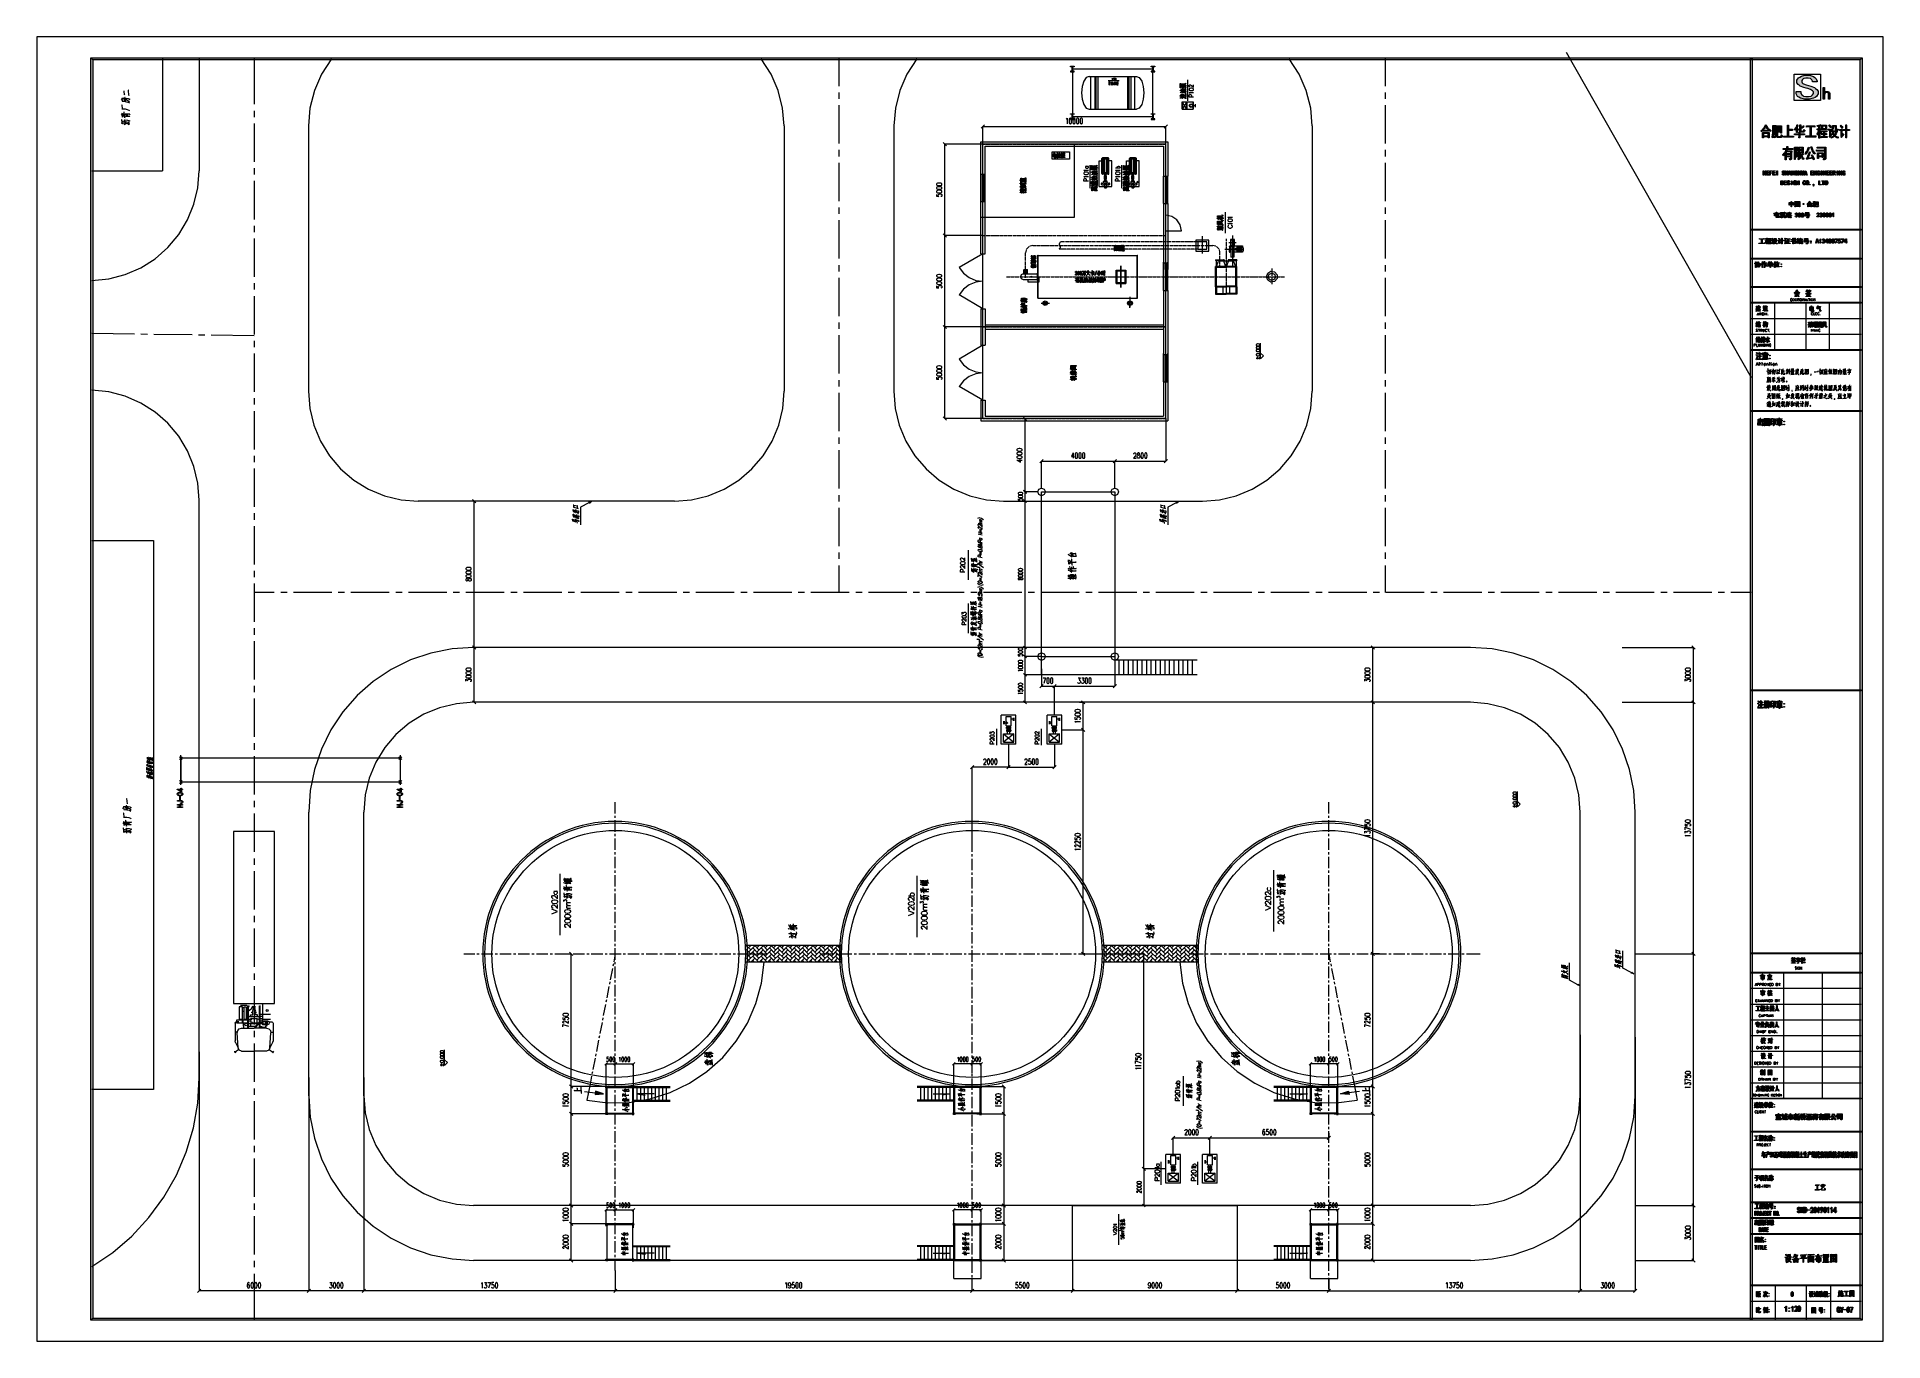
# Model space of a CAD drawing. Header units: millimetres. Extents: x 803 to 707111, y 130 to 2706464.
# Drawn here: x 606199 to 707111, y 2635190 to 2706464 of the extents above.
import ezdxf

# ---------------------------------------------------------------- set-up
doc = ezdxf.new("R2010")
doc.units = ezdxf.units.MM

msp = doc.modelspace()

# ---------------------------------------------------------------- hatches: boundary and pattern name
h = msp.add_hatch(color=0)
h.dxf.hatch_style = 2
h.paths.add_polyline_path([(705961, 2705314), (705861, 2705214), (609249, 2705214), (609149, 2705314)])
h = msp.add_hatch(color=0)
h.dxf.hatch_style = 2
h.paths.add_polyline_path([(609149, 2705314), (609249, 2705214), (609249, 2636440), (609149, 2636340)])
h = msp.add_hatch(color=0)
h.dxf.hatch_style = 2
h.paths.add_polyline_path([(662697, 2704834), (662697, 2704859), (662897, 2704859), (662897, 2704834)])
h = msp.add_hatch(color=0)
h.dxf.hatch_style = 2
h.paths.add_polyline_path([(662697, 2704584), (662697, 2704559), (662897, 2704559), (662897, 2704584)])
h = msp.add_hatch(color=0)
h.dxf.hatch_style = 2
h.paths.add_polyline_path([(662805, 2704834), (662805, 2704584), (662790, 2704584), (662790, 2704834)])
h = msp.add_hatch(color=0)
h.dxf.hatch_style = 2
h.paths.add_polyline_path([(667111, 2704834), (667111, 2704859), (667311, 2704859), (667311, 2704834)])
h = msp.add_hatch(color=0)
h.dxf.hatch_style = 2
h.paths.add_polyline_path([(667111, 2704584), (667111, 2704559), (667311, 2704559), (667311, 2704584)])
h = msp.add_hatch(color=0)
h.dxf.hatch_style = 2
h.paths.add_polyline_path([(667219, 2704834), (667219, 2704584), (667204, 2704584), (667204, 2704834)])
h = msp.add_hatch(color=0)
h.dxf.hatch_style = 2
h.paths.add_polyline_path([(699956, 2636390), (699856, 2636390), (699856, 2705264), (699956, 2705264)])
h = msp.add_hatch(color=0)
h.dxf.hatch_style = 2
h.paths.add_polyline_path([(705961, 2636340), (705861, 2636440), (705861, 2705214), (705961, 2705314)])
h = msp.add_hatch(color=0)
h.paths.add_polyline_path([(668735, 2703540), (668726, 2703540), (668702, 2703539), (668687, 2703539), (668687, 2703563), (668702, 2703562), (668726, 2703561), (668735, 2703561), (668763, 2703561), (668763, 2703632), (668780, 2703632), (668805, 2703631), (668815, 2703631), (668950, 2703631), (668957, 2703631), (668984, 2703632), (669003, 2703632), (669003, 2703610), (668973, 2703610), (668973, 2703492), (669003, 2703492), (669003, 2703469), (668985, 2703470), (668957, 2703470), (668948, 2703470), (668816, 2703470), (668807, 2703470), (668781, 2703470), (668763, 2703469), (668763, 2703540)])
h.paths.add_polyline_path([(668951, 2703540), (668878, 2703540), (668878, 2703492), (668951, 2703492)])
h.paths.add_polyline_path([(668951, 2703610), (668878, 2703610), (668878, 2703561), (668951, 2703561)])
h.paths.add_polyline_path([(668856, 2703610), (668785, 2703610), (668785, 2703561), (668856, 2703561)])
h.paths.add_polyline_path([(668856, 2703540), (668785, 2703540), (668785, 2703492), (668856, 2703492)])
h = msp.add_hatch(color=0)
h.paths.add_polyline_path([(668698, 2703875), (668698, 2703888), (668697, 2703912), (668696, 2703922), (668723, 2703922), (668722, 2703912), (668721, 2703894), (668721, 2703886), (668721, 2703794), (668731, 2703789), (668750, 2703779), (668759, 2703773), (668759, 2703896), (668769, 2703896), (668790, 2703895), (668801, 2703895), (668811, 2703895), (668835, 2703896), (668847, 2703896), (668847, 2703822), (668858, 2703825), (668873, 2703829), (668878, 2703831), (668883, 2703833), (668896, 2703840), (668903, 2703845), (668893, 2703858), (668869, 2703881), (668856, 2703892), (668863, 2703896), (668877, 2703905), (668884, 2703909), (668886, 2703904), (668892, 2703892), (668897, 2703885), (668902, 2703879), (668913, 2703864), (668920, 2703855), (668929, 2703860), (668944, 2703876), (668950, 2703885), (668957, 2703895), (668966, 2703919), (668969, 2703932), (668976, 2703925), (668991, 2703916), (668999, 2703915), (668992, 2703901), (668970, 2703873), (668955, 2703858), (668940, 2703844), (668906, 2703824), (668887, 2703818), (668971, 2703818), (668985, 2703817), (669001, 2703811), (669004, 2703806), (669006, 2703801), (669010, 2703787), (669012, 2703777), (669003, 2703776), (668987, 2703770), (668979, 2703766), (668980, 2703774), (668980, 2703786), (668979, 2703789), (668979, 2703793), (668971, 2703796), (668963, 2703796), (668847, 2703796), (668847, 2703736), (668836, 2703737), (668812, 2703738), (668798, 2703738), (668805, 2703729), (668825, 2703707), (668837, 2703693), (668831, 2703690), (668820, 2703681), (668815, 2703674), (668805, 2703690), (668784, 2703718), (668773, 2703730), (668761, 2703742), (668735, 2703760), (668721, 2703767), (668721, 2703722), (668721, 2703715), (668722, 2703697), (668723, 2703687), (668696, 2703687), (668697, 2703701), (668698, 2703727), (668698, 2703740)])
h.paths.add_polyline_path([(668823, 2703875), (668783, 2703875), (668783, 2703758), (668823, 2703758)])
h = msp.add_hatch(color=0)
h.dxf.hatch_style = 2
h.paths.add_polyline_path([(668700, 2703419), (668709, 2703430), (668729, 2703455), (668739, 2703467), (668744, 2703463), (668756, 2703455), (668763, 2703453), (668752, 2703441), (668731, 2703417), (668722, 2703405)])
h = msp.add_hatch(color=0)
h.dxf.hatch_style = 2
h.paths.add_polyline_path([(668787, 2703399), (668794, 2703411), (668811, 2703437), (668821, 2703451), (668827, 2703447), (668840, 2703441), (668846, 2703440), (668835, 2703427), (668817, 2703401), (668811, 2703388), (668804, 2703391), (668792, 2703396)])
h = msp.add_hatch(color=0)
h.dxf.hatch_style = 2
h.paths.add_polyline_path([(668872, 2703782), (668886, 2703779), (668909, 2703772), (668919, 2703767), (668929, 2703764), (668948, 2703751), (668957, 2703742), (668967, 2703734), (668988, 2703709), (668999, 2703693), (668992, 2703690), (668979, 2703681), (668972, 2703674), (668967, 2703689), (668953, 2703714), (668943, 2703723), (668934, 2703733), (668911, 2703747), (668898, 2703752), (668898, 2703720), (668898, 2703713), (668898, 2703697), (668899, 2703688), (668871, 2703688), (668872, 2703698), (668872, 2703714), (668872, 2703721)])
h = msp.add_hatch(color=0)
h.dxf.hatch_style = 2
h.paths.add_polyline_path([(668887, 2703456), (668895, 2703452), (668924, 2703441), (668944, 2703435), (668964, 2703428), (668995, 2703417), (669006, 2703412), (669000, 2703408), (668991, 2703396), (668988, 2703388), (668977, 2703396), (668949, 2703410), (668931, 2703417), (668914, 2703423), (668884, 2703433), (668871, 2703436), (668876, 2703441), (668884, 2703451)])
h = msp.add_hatch(color=0)
h.dxf.hatch_style = 2
h.paths.add_polyline_path([(703559, 2703432), (703559, 2703347), (703478, 2703210), (703396, 2703159), (703315, 2703109), (703093, 2703058), (702953, 2703058), (702813, 2703058), (702594, 2703111), (702515, 2703163), (702436, 2703216), (702358, 2703347), (702358, 2703425), (702358, 2703478), (702616, 2703478), (702616, 2703432), (702616, 2703376), (702667, 2703290), (702717, 2703260), (702767, 2703230), (702886, 2703201), (702953, 2703201), (703043, 2703201), (703174, 2703232), (703217, 2703264), (703259, 2703296), (703301, 2703373), (703301, 2703417), (703301, 2703455), (703250, 2703524), (703200, 2703556), (703149, 2703588), (703003, 2703646), (702908, 2703672), (702773, 2703706), (702579, 2703781), (702521, 2703822), (702462, 2703863), (702403, 2703960), (702403, 2704016), (702403, 2704095), (702484, 2704222), (702565, 2704271), (702647, 2704320), (702840, 2704368), (702953, 2704368), (703098, 2704368), (703309, 2704310), (703374, 2704252), (703438, 2704194), (703503, 2704069), (703503, 2704001), (703244, 2704001), (703250, 2704043), (703217, 2704117), (703177, 2704151), (703138, 2704185), (703025, 2704218), (702953, 2704218), (702886, 2704218), (702779, 2704194), (702740, 2704170), (702700, 2704145), (702661, 2704080), (702661, 2704039), (702661, 2704005), (702692, 2703947), (702722, 2703923), (702753, 2703898), (702913, 2703840), (703043, 2703807), (703166, 2703773), (703357, 2703693), (703424, 2703646), (703492, 2703599), (703559, 2703493)])
h = msp.add_hatch(color=0)
h.dxf.hatch_style = 2
h.paths.add_polyline_path([(704194, 2703062), (704119, 2703062), (704119, 2703332), (704119, 2703354), (704108, 2703390), (704097, 2703403), (704085, 2703416), (704055, 2703429), (704037, 2703429), (704013, 2703429), (703967, 2703404), (703945, 2703379), (703923, 2703353), (703902, 2703291), (703902, 2703253), (703902, 2703062), (703827, 2703062), (703827, 2703702), (703902, 2703702), (703902, 2703403), (703917, 2703423), (703950, 2703455), (703967, 2703466), (703985, 2703478), (704031, 2703489), (704059, 2703489), (704093, 2703489), (704144, 2703470), (704160, 2703451), (704177, 2703433), (704194, 2703386), (704194, 2703358)])
h = msp.add_hatch(color=0)
h.dxf.hatch_style = 2
h.paths.add_polyline_path([(668696, 2703228), (668692, 2703232), (668684, 2703240), (668679, 2703244), (668687, 2703251), (668709, 2703269), (668723, 2703280), (668728, 2703275), (668737, 2703266), (668742, 2703262), (668727, 2703252), (668704, 2703235)])
h = msp.add_hatch(color=0)
h.dxf.hatch_style = 2
h.paths.add_polyline_path([(668691, 2703129), (668704, 2703142), (668726, 2703163), (668736, 2703171), (668741, 2703165), (668752, 2703158), (668757, 2703155), (668743, 2703145), (668721, 2703125), (668712, 2703113), (668708, 2703117), (668697, 2703125)])
h = msp.add_hatch(color=0)
h.dxf.hatch_style = 2
h.paths.add_polyline_path([(668746, 2703293), (668746, 2703304), (668745, 2703328), (668745, 2703342), (668771, 2703342), (668771, 2703327), (668770, 2703303), (668770, 2703294), (668770, 2703271), (668847, 2703271), (668847, 2703293), (668847, 2703302), (668846, 2703325), (668846, 2703338), (668872, 2703338), (668872, 2703326), (668871, 2703303), (668871, 2703293), (668871, 2703271), (668973, 2703271), (668973, 2703300), (668973, 2703313), (668973, 2703341), (668972, 2703356), (668999, 2703356), (668998, 2703341), (668997, 2703314), (668997, 2703301), (668997, 2703219), (668997, 2703204), (668998, 2703180), (668999, 2703171), (668972, 2703171), (668973, 2703180), (668973, 2703204), (668973, 2703220), (668973, 2703249), (668871, 2703249), (668871, 2703231), (668871, 2703220), (668872, 2703200), (668872, 2703191), (668846, 2703191), (668846, 2703200), (668847, 2703221), (668847, 2703232), (668847, 2703249), (668770, 2703249), (668770, 2703228), (668770, 2703217), (668771, 2703194), (668771, 2703183), (668745, 2703183), (668745, 2703194), (668746, 2703217), (668746, 2703229)])
h = msp.add_hatch(color=0)
h.dxf.hatch_style = 2
h.paths.add_polyline_path([(668785, 2703116), (668796, 2703129), (668815, 2703151), (668823, 2703162), (668828, 2703158), (668841, 2703151), (668848, 2703147), (668836, 2703136), (668816, 2703114), (668808, 2703102), (668804, 2703105), (668792, 2703112)])
h = msp.add_hatch(color=0)
h.dxf.hatch_style = 2
h.paths.add_polyline_path([(668893, 2703171), (668906, 2703164), (668938, 2703150), (668957, 2703143), (668977, 2703135), (669004, 2703125), (669012, 2703122), (669004, 2703116), (668992, 2703104), (668988, 2703098), (668981, 2703104), (668956, 2703118), (668939, 2703126), (668922, 2703133), (668888, 2703147), (668872, 2703154), (668879, 2703158), (668889, 2703166)])
h = msp.add_hatch(color=0)
h.dxf.hatch_style = 2
h.paths.add_polyline_path([(662697, 2702234), (662697, 2702260), (662897, 2702260), (662897, 2702234)])
h = msp.add_hatch(color=0)
h.dxf.hatch_style = 2
h.paths.add_polyline_path([(662697, 2701984), (662697, 2701959), (662897, 2701959), (662897, 2701984)])
h = msp.add_hatch(color=0)
h.dxf.hatch_style = 2
h.paths.add_polyline_path([(662805, 2702234), (662805, 2701984), (662790, 2701984), (662790, 2702234)])
h = msp.add_hatch(color=0)
h.dxf.hatch_style = 2
h.paths.add_polyline_path([(667104, 2702234), (667104, 2702260), (667304, 2702260), (667304, 2702234)])
h = msp.add_hatch(color=0)
h.dxf.hatch_style = 2
h.paths.add_polyline_path([(667104, 2701984), (667104, 2701959), (667304, 2701959), (667304, 2701984)])
h = msp.add_hatch(color=0)
h.dxf.hatch_style = 2
h.paths.add_polyline_path([(667211, 2702234), (667211, 2701984), (667196, 2701984), (667196, 2702234)])
h = msp.add_hatch(color=0)
h.dxf.hatch_style = 2
h.paths.add_polyline_path([(700722, 2701615), (700756, 2701561), (700813, 2701485), (700834, 2701465), (700856, 2701445), (700896, 2701414), (700914, 2701403), (700932, 2701392), (700966, 2701375), (700983, 2701369), (700971, 2701351), (700956, 2701319), (700952, 2701303), (700928, 2701317), (700885, 2701347), (700865, 2701363), (700846, 2701378), (700808, 2701418), (700788, 2701442), (700768, 2701466), (700723, 2701532), (700698, 2701574), (700675, 2701532), (700630, 2701463), (700607, 2701436), (700586, 2701409), (700548, 2701366), (700532, 2701350), (700516, 2701334), (700482, 2701303), (700462, 2701287), (700460, 2701294), (700441, 2701319), (700424, 2701337), (700449, 2701353), (700497, 2701391), (700520, 2701412), (700543, 2701434), (700589, 2701489), (700611, 2701523), (700634, 2701557), (700671, 2701629), (700686, 2701668), (700699, 2701657), (700723, 2701640), (700734, 2701634)])
h = msp.add_hatch(color=0)
h.paths.add_polyline_path([(701151, 2701032), (701166, 2701030), (701190, 2701030), (701198, 2701032), (701206, 2701033), (701213, 2701052), (701213, 2701069), (701213, 2701225), (701125, 2701225), (701122, 2701188), (701115, 2701120), (701110, 2701090), (701105, 2701059), (701089, 2700991), (701077, 2700954), (701066, 2700969), (701044, 2700990), (701033, 2700994), (701048, 2701027), (701067, 2701099), (701072, 2701138), (701077, 2701177), (701082, 2701260), (701083, 2701303), (701083, 2701347), (701084, 2701439), (701084, 2701487), (701084, 2701536), (701083, 2701607), (701081, 2701631), (701259, 2701631), (701258, 2701600), (701257, 2701539), (701257, 2701509), (701257, 2701047), (701257, 2701020), (701246, 2700985), (701235, 2700979), (701224, 2700973), (701192, 2700960), (701170, 2700954), (701168, 2700973), (701158, 2701011)])
h.paths.add_polyline_path([(701213, 2701278), (701213, 2701406), (701127, 2701406), (701127, 2701278)])
h.paths.add_polyline_path([(701213, 2701456), (701213, 2701581), (701127, 2701581), (701127, 2701456)])
h = msp.add_hatch(color=0)
h.paths.add_polyline_path([(701561, 2701612), (701560, 2701598), (701559, 2701503), (701559, 2701421), (701559, 2701341), (701560, 2701235), (701561, 2701210), (701518, 2701210), (701518, 2701266), (701345, 2701266), (701345, 2701069), (701345, 2701043), (701368, 2701016), (701391, 2701016), (701503, 2701016), (701517, 2701016), (701533, 2701026), (701536, 2701035), (701539, 2701044), (701544, 2701087), (701547, 2701119), (701559, 2701110), (701585, 2701093), (701600, 2701085), (701591, 2701049), (701578, 2701002), (701573, 2700990), (701568, 2700978), (701543, 2700966), (701523, 2700966), (701360, 2700966), (701332, 2700966), (701305, 2701008), (701305, 2701050), (701305, 2701521), (701305, 2701548), (701303, 2701593), (701302, 2701612)])
h.paths.add_polyline_path([(701518, 2701309), (701518, 2701568), (701451, 2701568), (701451, 2701309)])
h.paths.add_polyline_path([(701410, 2701309), (701410, 2701568), (701345, 2701568), (701345, 2701309)])
h = msp.add_hatch(color=0)
h.dxf.hatch_style = 2
h.paths.add_polyline_path([(701938, 2701649), (701937, 2701623), (701935, 2701573), (701935, 2701549), (701935, 2701418), (702072, 2701418), (702096, 2701418), (702141, 2701420), (702163, 2701421), (702163, 2701353), (702139, 2701354), (702091, 2701356), (702067, 2701356), (701935, 2701356), (701935, 2701041), (702125, 2701041), (702143, 2701041), (702185, 2701043), (702209, 2701044), (702209, 2700979), (702186, 2700981), (702144, 2700982), (702125, 2700982), (701746, 2700982), (701727, 2700982), (701683, 2700981), (701659, 2700979), (701659, 2701044), (701683, 2701043), (701725, 2701041), (701746, 2701041), (701885, 2701041), (701885, 2701546), (701885, 2701570), (701884, 2701621), (701883, 2701649)])
h = msp.add_hatch(color=0)
h.dxf.hatch_style = 2
h.paths.add_polyline_path([(702473, 2701631), (702464, 2701621), (702451, 2701601), (702446, 2701590), (702442, 2701579), (702430, 2701556), (702422, 2701543), (702422, 2701341), (702422, 2701316), (702424, 2701263), (702425, 2701235), (702372, 2701235), (702373, 2701264), (702374, 2701317), (702374, 2701341), (702374, 2701475), (702369, 2701464), (702355, 2701439), (702345, 2701426), (702336, 2701413), (702317, 2701386), (702307, 2701372), (702296, 2701386), (702276, 2701409), (702266, 2701418), (702283, 2701434), (702314, 2701470), (702328, 2701490), (702342, 2701511), (702363, 2701546), (702372, 2701561), (702380, 2701575), (702394, 2701605), (702400, 2701620), (702405, 2701634), (702413, 2701659), (702415, 2701668), (702427, 2701659), (702456, 2701640)])
h = msp.add_hatch(color=0)
h.dxf.hatch_style = 2
h.paths.add_polyline_path([(702619, 2701662), (702617, 2701643), (702614, 2701598), (702614, 2701571), (702614, 2701497), (702632, 2701507), (702667, 2701531), (702682, 2701543), (702699, 2701556), (702734, 2701591), (702753, 2701615), (702761, 2701603), (702781, 2701573), (702794, 2701556), (702779, 2701548), (702737, 2701521), (702710, 2701503), (702684, 2701484), (702636, 2701452), (702614, 2701437), (702614, 2701356), (702614, 2701336), (702631, 2701316), (702648, 2701316), (702732, 2701316), (702747, 2701316), (702765, 2701325), (702768, 2701334), (702770, 2701344), (702775, 2701375), (702777, 2701397), (702792, 2701386), (702819, 2701370), (702833, 2701366), (702827, 2701336), (702813, 2701295), (702806, 2701284), (702799, 2701273), (702779, 2701263), (702765, 2701263), (702619, 2701263), (702594, 2701263), (702567, 2701295), (702566, 2701328), (702566, 2701412), (702541, 2701397), (702503, 2701375), (702490, 2701369), (702486, 2701383), (702473, 2701409), (702463, 2701421), (702486, 2701428), (702537, 2701452), (702566, 2701468), (702566, 2701565), (702566, 2701595), (702565, 2701643), (702564, 2701662)])
h = msp.add_hatch(color=0)
h.dxf.hatch_style = 2
h.paths.add_polyline_path([(703284, 2701600), (703312, 2701600), (703365, 2701601), (703389, 2701603), (703389, 2701540), (703365, 2701542), (703312, 2701543), (703284, 2701543), (703185, 2701543), (703185, 2701050), (703341, 2701050), (703369, 2701050), (703419, 2701052), (703442, 2701053), (703442, 2700991), (703419, 2700993), (703370, 2700994), (703344, 2700994), (702972, 2700994), (702945, 2700994), (702900, 2700993), (702880, 2700991), (702880, 2701053), (702901, 2701052), (702948, 2701050), (702974, 2701050), (703132, 2701050), (703132, 2701543), (703037, 2701543), (703005, 2701543), (702951, 2701542), (702928, 2701540), (702928, 2701603), (702951, 2701601), (703005, 2701600), (703037, 2701600)])
h = msp.add_hatch(color=0)
h.dxf.hatch_style = 2
h.paths.add_polyline_path([(703507, 2701618), (703527, 2701621), (703573, 2701631), (703599, 2701638), (703625, 2701646), (703669, 2701663), (703687, 2701674), (703695, 2701654), (703712, 2701620), (703720, 2701606), (703712, 2701607), (703694, 2701606), (703685, 2701604), (703676, 2701602), (703657, 2701598), (703646, 2701596), (703646, 2701443), (703663, 2701443), (703699, 2701445), (703718, 2701447), (703718, 2701388), (703699, 2701389), (703663, 2701391), (703646, 2701391), (703646, 2701116), (703646, 2701082), (703647, 2700990), (703648, 2700932), (703600, 2700932), (703601, 2700990), (703603, 2701080), (703603, 2701113), (703603, 2701257), (703586, 2701213), (703548, 2701130), (703528, 2701091), (703520, 2701107), (703501, 2701135), (703490, 2701147), (703507, 2701169), (703536, 2701219), (703550, 2701247), (703563, 2701275), (703587, 2701347), (703598, 2701391), (703568, 2701391), (703524, 2701389), (703509, 2701388), (703509, 2701447), (703530, 2701445), (703560, 2701443), (703569, 2701443), (703603, 2701443), (703603, 2701584), (703587, 2701579), (703548, 2701570), (703524, 2701565), (703520, 2701579), (703512, 2701606)])
h = msp.add_hatch(color=0)
h.paths.add_polyline_path([(704027, 2701637), (704026, 2701603), (704025, 2701540), (704025, 2701512), (704025, 2701485), (704026, 2701433), (704027, 2701406), (703758, 2701406), (703760, 2701436), (703761, 2701492), (703761, 2701518), (703761, 2701545), (703760, 2701604), (703758, 2701637)])
h.paths.add_polyline_path([(703974, 2701462), (703974, 2701584), (703804, 2701584), (703804, 2701462)])
h = msp.add_hatch(color=0)
h.dxf.hatch_style = 2
h.paths.add_polyline_path([(704241, 2701418), (704240, 2701391), (704238, 2701328), (704238, 2701294), (704238, 2701104), (704254, 2701122), (704280, 2701160), (704291, 2701178), (704295, 2701163), (704307, 2701130), (704315, 2701113), (704299, 2701094), (704271, 2701058), (704257, 2701041), (704244, 2701024), (704220, 2700987), (704210, 2700966), (704201, 2700984), (704183, 2701010), (704174, 2701020), (704183, 2701032), (704193, 2701068), (704193, 2701091), (704193, 2701366), (704168, 2701366), (704125, 2701364), (704109, 2701363), (704109, 2701421), (704124, 2701420), (704157, 2701418), (704174, 2701418)])
h = msp.add_hatch(color=0)
h.dxf.hatch_style = 2
h.paths.add_polyline_path([(704181, 2701662), (704200, 2701642), (704247, 2701578), (704274, 2701534), (704265, 2701526), (704245, 2701506), (704236, 2701494), (704216, 2701529), (704172, 2701593), (704150, 2701621), (704157, 2701628), (704172, 2701648)])
h = msp.add_hatch(color=0)
h.dxf.hatch_style = 2
h.paths.add_polyline_path([(704545, 2701363), (704525, 2701363), (704503, 2701384), (704502, 2701406), (704502, 2701581), (704396, 2701581), (704396, 2701537), (704389, 2701468), (704381, 2701443), (704373, 2701418), (704340, 2701367), (704315, 2701341), (704310, 2701351), (704291, 2701370), (704277, 2701378), (704307, 2701405), (704341, 2701465), (704345, 2701500), (704349, 2701534), (704352, 2701600), (704351, 2701631), (704553, 2701631), (704551, 2701612), (704550, 2701565), (704550, 2701537), (704550, 2701453), (704550, 2701440), (704557, 2701426), (704563, 2701423), (704570, 2701421), (704588, 2701419), (704600, 2701420), (704612, 2701421), (704640, 2701423), (704656, 2701425), (704653, 2701409), (704653, 2701378), (704656, 2701363)])
h = msp.add_hatch(color=0)
h.dxf.hatch_style = 2
h.paths.add_polyline_path([(704867, 2701409), (704866, 2701379), (704864, 2701317), (704864, 2701284), (704864, 2701094), (704885, 2701121), (704917, 2701169), (704929, 2701191), (704937, 2701178), (704953, 2701154), (704963, 2701141), (704896, 2701053), (704880, 2701033), (704850, 2700993), (704836, 2700973), (704827, 2700987), (704812, 2701011), (704804, 2701023), (704813, 2701035), (704820, 2701072), (704819, 2701097), (704819, 2701356), (704786, 2701356), (704739, 2701354), (704723, 2701353), (704723, 2701412), (704742, 2701411), (704768, 2701409), (704776, 2701409)])
h = msp.add_hatch(color=0)
h.dxf.hatch_style = 2
h.paths.add_polyline_path([(704807, 2701646), (704822, 2701626), (704872, 2701561), (704905, 2701515), (704894, 2701503), (704874, 2701479), (704864, 2701468), (704849, 2701498), (704802, 2701568), (704771, 2701609), (704779, 2701616), (704797, 2701635)])
h = msp.add_hatch(color=0)
h.dxf.hatch_style = 2
h.paths.add_polyline_path([(705073, 2701403), (705073, 2701559), (705073, 2701590), (705072, 2701638), (705070, 2701655), (705121, 2701655), (705120, 2701635), (705119, 2701600), (705119, 2701584), (705119, 2701403), (705217, 2701403), (705231, 2701403), (705262, 2701405), (705280, 2701406), (705280, 2701347), (705262, 2701348), (705231, 2701350), (705219, 2701350), (705119, 2701350), (705119, 2701038), (705119, 2701020), (705120, 2700974), (705121, 2700947), (705070, 2700947), (705072, 2700974), (705073, 2701018), (705073, 2701035), (705073, 2701350), (704979, 2701350), (704961, 2701350), (704925, 2701348), (704908, 2701347), (704908, 2701406), (704925, 2701405), (704959, 2701403), (704975, 2701403)])
h = msp.add_hatch(color=0)
h.paths.add_polyline_path([(700882, 2701241), (700881, 2701225), (700880, 2701154), (700880, 2701097), (700880, 2701041), (700881, 2700968), (700882, 2700951), (700832, 2700951), (700832, 2701010), (700566, 2701010), (700566, 2700941), (700518, 2700941), (700519, 2700960), (700520, 2701032), (700520, 2701085), (700520, 2701139), (700519, 2701218), (700518, 2701241)])
h.paths.add_polyline_path([(700832, 2701060), (700832, 2701191), (700566, 2701191), (700566, 2701060)])
h = msp.add_hatch(color=0)
h.dxf.hatch_style = 2
h.paths.add_polyline_path([(700774, 2701369), (700794, 2701369), (700827, 2701370), (700841, 2701372), (700841, 2701312), (700826, 2701314), (700793, 2701316), (700777, 2701316), (700642, 2701316), (700617, 2701316), (700577, 2701314), (700561, 2701312), (700561, 2701372), (700584, 2701370), (700625, 2701369), (700642, 2701369)])
h = msp.add_hatch(color=0)
h.paths.add_polyline_path([(701617, 2700024), (701645, 2700045), (701699, 2700103), (701725, 2700137), (701752, 2700172), (701799, 2700259), (701821, 2700311), (701735, 2700311), (701718, 2700311), (701676, 2700309), (701651, 2700307), (701651, 2700367), (701682, 2700365), (701729, 2700364), (701744, 2700364), (701835, 2700364), (701845, 2700401), (701856, 2700455), (701857, 2700473), (701875, 2700467), (701904, 2700457), (701915, 2700454), (701911, 2700449), (701899, 2700404), (701891, 2700364), (702085, 2700364), (702105, 2700364), (702147, 2700365), (702169, 2700367), (702169, 2700307), (702147, 2700309), (702109, 2700311), (702092, 2700311), (701876, 2700311), (701868, 2700290), (701850, 2700250), (701840, 2700230), (702116, 2700230), (702115, 2700191), (702114, 2700120), (702114, 2700089), (702114, 2699836), (702114, 2699815), (702104, 2699783), (702095, 2699773), (702085, 2699762), (702044, 2699749), (702013, 2699746), (702012, 2699763), (702003, 2699801), (701996, 2699821), (702014, 2699818), (702041, 2699816), (702049, 2699818), (702057, 2699820), (702066, 2699836), (702066, 2699852), (702066, 2699914), (701816, 2699914), (701816, 2699749), (701764, 2699749), (701765, 2699788), (701766, 2699855), (701766, 2699883), (701766, 2700105), (701741, 2700067), (701688, 2700002), (701660, 2699974), (701655, 2699984), (701634, 2700010)])
h.paths.add_polyline_path([(702066, 2700092), (702066, 2700179), (701816, 2700179), (701816, 2700092)])
h.paths.add_polyline_path([(702066, 2699964), (702066, 2700042), (701816, 2700042), (701816, 2699964)])
h = msp.add_hatch(color=0)
h.dxf.hatch_style = 2
h.paths.add_polyline_path([(702445, 2700438), (702423, 2700346), (702393, 2700221), (702385, 2700189), (702409, 2700151), (702436, 2700083), (702440, 2700052), (702444, 2700020), (702433, 2699969), (702420, 2699949), (702406, 2699929), (702372, 2699900), (702351, 2699893), (702350, 2699913), (702339, 2699949), (702330, 2699964), (702351, 2699964), (702379, 2699975), (702385, 2699986), (702391, 2699997), (702396, 2700032), (702394, 2700057), (702393, 2700081), (702364, 2700145), (702337, 2700186), (702356, 2700256), (702380, 2700357), (702385, 2700388), (702313, 2700388), (702313, 2699759), (702267, 2699759), (702269, 2699802), (702269, 2699888), (702269, 2699930), (702269, 2700295), (702269, 2700323), (702269, 2700395), (702267, 2700438)])
h = msp.add_hatch(color=0)
h.dxf.hatch_style = 2
h.paths.add_polyline_path([(702516, 2701169), (702516, 2701196), (702515, 2701239), (702514, 2701257), (702564, 2701257), (702563, 2701242), (702561, 2701199), (702561, 2701169), (702734, 2701169), (702752, 2701169), (702794, 2701171), (702818, 2701172), (702818, 2701110), (702795, 2701111), (702755, 2701113), (702737, 2701113), (702561, 2701113), (702561, 2701049), (702563, 2700965), (702564, 2700944), (702514, 2700944), (702515, 2700966), (702516, 2701050), (702516, 2701113), (702341, 2701113), (702325, 2701113), (702290, 2701111), (702271, 2701110), (702271, 2701172), (702290, 2701171), (702327, 2701169), (702343, 2701169)])
h = msp.add_hatch(color=0)
h.paths.add_polyline_path([(702737, 2700438), (702736, 2700410), (702735, 2700332), (702735, 2700282), (702735, 2700234), (702736, 2700158), (702737, 2700130), (702624, 2700130), (702624, 2700100), (702637, 2700038), (702649, 2700005), (702680, 2700031), (702721, 2700080), (702730, 2700102), (702740, 2700083), (702758, 2700055), (702766, 2700045), (702745, 2700031), (702692, 2699991), (702661, 2699964), (702674, 2699941), (702701, 2699900), (702716, 2699883), (702730, 2699866), (702772, 2699836), (702800, 2699824), (702785, 2699815), (702764, 2699785), (702757, 2699765), (702728, 2699788), (702683, 2699836), (702667, 2699860), (702650, 2699884), (702624, 2699940), (702614, 2699972), (702603, 2700004), (702590, 2700083), (702586, 2700130), (702531, 2700130), (702531, 2699846), (702550, 2699858), (702585, 2699888), (702601, 2699905), (702602, 2699891), (702606, 2699858), (702610, 2699840), (702600, 2699832), (702571, 2699811), (702554, 2699799), (702536, 2699787), (702507, 2699762), (702495, 2699749), (702491, 2699762), (702477, 2699790), (702469, 2699805), (702476, 2699815), (702485, 2699843), (702488, 2699862), (702488, 2700301), (702488, 2700332), (702487, 2700401), (702485, 2700438)])
h.paths.add_polyline_path([(702692, 2700179), (702692, 2700264), (702531, 2700264), (702531, 2700179)])
h.paths.add_polyline_path([(702692, 2700311), (702692, 2700388), (702531, 2700388), (702531, 2700311)])
h = msp.add_hatch(color=0)
h.dxf.hatch_style = 2
h.paths.add_polyline_path([(703080, 2700416), (703058, 2700354), (703011, 2700245), (702987, 2700198), (702963, 2700151), (702914, 2700073), (702889, 2700042), (702879, 2700060), (702858, 2700084), (702848, 2700092), (702873, 2700117), (702926, 2700194), (702953, 2700245), (702981, 2700297), (703020, 2700396), (703032, 2700445), (703041, 2700437), (703065, 2700423)])
h = msp.add_hatch(color=0)
h.dxf.hatch_style = 2
h.paths.add_polyline_path([(703205, 2700470), (703228, 2700390), (703277, 2700270), (703302, 2700230), (703328, 2700189), (703380, 2700130), (703407, 2700111), (703390, 2700100), (703367, 2700073), (703361, 2700058), (703325, 2700097), (703264, 2700188), (703239, 2700239), (703214, 2700290), (703173, 2700395), (703157, 2700448), (703170, 2700451), (703194, 2700462)])
h = msp.add_hatch(color=0)
h.dxf.hatch_style = 2
h.paths.add_polyline_path([(703985, 2700432), (703984, 2700398), (703983, 2700337), (703983, 2700311), (703983, 2699824), (703981, 2699804), (703965, 2699777), (703950, 2699769), (703935, 2699762), (703891, 2699751), (703862, 2699746), (703862, 2699760), (703850, 2699798), (703839, 2699821), (703870, 2699821), (703908, 2699824), (703915, 2699827), (703922, 2699830), (703930, 2699853), (703930, 2699874), (703930, 2700379), (703599, 2700379), (703577, 2700379), (703530, 2700378), (703505, 2700376), (703505, 2700435), (703530, 2700434), (703576, 2700432), (703596, 2700432)])
h = msp.add_hatch(color=0)
h.dxf.hatch_style = 2
h.paths.add_polyline_path([(703689, 2701316), (703701, 2701292), (703726, 2701238), (703739, 2701206), (703732, 2701200), (703713, 2701181), (703701, 2701169), (703689, 2701203), (703665, 2701260), (703653, 2701281), (703660, 2701289), (703678, 2701306)])
h = msp.add_hatch(color=0)
h.dxf.hatch_style = 2
h.paths.add_polyline_path([(703958, 2701328), (703977, 2701328), (704018, 2701330), (704039, 2701331), (704039, 2701275), (704018, 2701277), (703977, 2701278), (703958, 2701278), (703912, 2701278), (703912, 2701178), (703938, 2701178), (703956, 2701178), (703998, 2701180), (704022, 2701181), (704022, 2701122), (703998, 2701124), (703960, 2701125), (703946, 2701125), (703912, 2701125), (703912, 2701016), (703970, 2701016), (703991, 2701016), (704037, 2701018), (704061, 2701020), (704061, 2700960), (704042, 2700962), (703996, 2700963), (703970, 2700963), (703809, 2700963), (703782, 2700963), (703737, 2700960), (703718, 2700957), (703718, 2701020), (703737, 2701018), (703782, 2701016), (703809, 2701016), (703867, 2701016), (703867, 2701125), (703833, 2701125), (703814, 2701125), (703778, 2701122), (703761, 2701119), (703761, 2701181), (703778, 2701180), (703814, 2701178), (703833, 2701178), (703867, 2701178), (703867, 2701278), (703828, 2701278), (703806, 2701278), (703766, 2701277), (703746, 2701275), (703746, 2701331), (703766, 2701330), (703806, 2701328), (703828, 2701328)])
h = msp.add_hatch(color=0)
h.paths.add_polyline_path([(704301, 2701331), (704320, 2701330), (704363, 2701328), (704387, 2701328), (704603, 2701328), (704596, 2701300), (704576, 2701239), (704563, 2701205), (704551, 2701172), (704517, 2701105), (704495, 2701072), (704533, 2701040), (704622, 2701005), (704672, 2701004), (704663, 2700990), (704648, 2700957), (704644, 2700938), (704592, 2700952), (704500, 2701001), (704459, 2701035), (704443, 2701023), (704406, 2700995), (704385, 2700981), (704363, 2700965), (704316, 2700941), (704291, 2700932), (704286, 2700944), (704268, 2700968), (704255, 2700979), (704281, 2700985), (704331, 2701005), (704355, 2701020), (704378, 2701033), (704414, 2701062), (704426, 2701075), (704399, 2701111), (704356, 2701213), (704339, 2701278), (704301, 2701278)])
h.paths.add_polyline_path([(704461, 2701116), (704485, 2701147), (704523, 2701228), (704536, 2701278), (704387, 2701278), (704396, 2701230), (704432, 2701149)])
h = msp.add_hatch(color=0)
h.paths.add_polyline_path([(661809, 2700065), (661809, 2700081), (661808, 2700112), (661808, 2700127), (661829, 2700114), (661822, 2700106), (661822, 2700065), (661878, 2700065), (661888, 2700076), (661901, 2700060), (661893, 2700052), (661893, 2700005), (661893, 2699948), (661893, 2699936), (661879, 2699928), (661879, 2699941), (661822, 2699941), (661822, 2699890), (661822, 2699883), (661827, 2699877), (661833, 2699877), (661897, 2699877), (661901, 2699877), (661906, 2699883), (661906, 2699889), (661907, 2699894), (661908, 2699917), (661908, 2699933), (661913, 2699933), (661913, 2699919), (661915, 2699900), (661916, 2699895), (661918, 2699890), (661923, 2699883), (661926, 2699880), (661924, 2699875), (661919, 2699869), (661917, 2699867), (661914, 2699865), (661906, 2699862), (661901, 2699862), (661828, 2699862), (661819, 2699862), (661809, 2699874), (661809, 2699886), (661809, 2699941), (661753, 2699941), (661753, 2699926), (661739, 2699917), (661740, 2699937), (661740, 2699978), (661740, 2699999), (661740, 2700020), (661740, 2700058), (661739, 2700075), (661754, 2700065)])
h.paths.add_polyline_path([(661822, 2700001), (661822, 2699949), (661879, 2699949), (661879, 2700001)])
h.paths.add_polyline_path([(661753, 2700001), (661753, 2699949), (661809, 2699949), (661809, 2700001)])
h.paths.add_polyline_path([(661822, 2700058), (661822, 2700008), (661879, 2700008), (661879, 2700058)])
h.paths.add_polyline_path([(661753, 2700058), (661753, 2700008), (661809, 2700008), (661809, 2700058)])
h = msp.add_hatch(color=0)
h.dxf.hatch_style = 2
h.paths.add_polyline_path([(662032, 2700008), (662001, 2699984), (662001, 2699884), (662001, 2699874), (661992, 2699860), (661984, 2699854), (661984, 2699861), (661969, 2699873), (661955, 2699879), (661955, 2699884), (661965, 2699881), (661978, 2699880), (661981, 2699880), (661985, 2699881), (661988, 2699890), (661988, 2699897), (661988, 2699976), (661975, 2699967), (661961, 2699954), (661960, 2699951), (661948, 2699972), (661954, 2699974), (661974, 2699983), (661988, 2699990), (661988, 2700055), (661969, 2700055), (661957, 2700053), (661950, 2700063), (661988, 2700063), (661988, 2700083), (661988, 2700115), (661987, 2700127), (662011, 2700114), (662001, 2700104), (662001, 2700063), (662009, 2700063), (662018, 2700074), (662033, 2700055), (662001, 2700055), (662001, 2699996), (662030, 2700012)])
h = msp.add_hatch(color=0)
h.dxf.hatch_style = 2
h.paths.add_polyline_path([(662037, 2699971), (662119, 2699971), (662130, 2699984), (662147, 2699964), (662096, 2699964), (662096, 2699886), (662138, 2699886), (662150, 2699901), (662167, 2699879), (662050, 2699879), (662043, 2699879), (662032, 2699877), (662027, 2699875), (662019, 2699886), (662083, 2699886), (662083, 2699964), (662055, 2699964), (662045, 2699961)])
h = msp.add_hatch(color=0)
h.dxf.hatch_style = 2
h.paths.add_polyline_path([(662080, 2700028), (662066, 2700010), (662039, 2699984), (662026, 2699977), (662024, 2699980), (662041, 2699996), (662065, 2700031), (662074, 2700050), (662090, 2700031)])
h = msp.add_hatch(color=0)
h.dxf.hatch_style = 2
h.paths.add_polyline_path([(662134, 2700037), (662142, 2700063), (662048, 2700063), (662048, 2700058), (662048, 2700050), (662048, 2700047), (662047, 2700044), (662045, 2700039), (662042, 2700038), (662040, 2700037), (662037, 2700036), (662036, 2700036), (662033, 2700036), (662032, 2700037), (662030, 2700038), (662029, 2700040), (662029, 2700042), (662032, 2700048), (662035, 2700052), (662039, 2700058), (662043, 2700074), (662045, 2700084), (662048, 2700084), (662048, 2700071), (662142, 2700071), (662150, 2700082), (662165, 2700063), (662159, 2700063), (662145, 2700049), (662137, 2700035)])
h = msp.add_hatch(color=0)
h.dxf.hatch_style = 2
h.paths.add_polyline_path([(662071, 2700116), (662073, 2700119), (662082, 2700114), (662096, 2700106), (662099, 2700103), (662103, 2700100), (662106, 2700093), (662105, 2700089), (662104, 2700085), (662102, 2700080), (662101, 2700078), (662100, 2700078), (662098, 2700076), (662096, 2700076), (662093, 2700081), (662091, 2700084), (662089, 2700090), (662079, 2700106)])
h = msp.add_hatch(color=0)
h.dxf.hatch_style = 2
h.paths.add_polyline_path([(662102, 2700037), (662103, 2700040), (662118, 2700033), (662136, 2700022), (662142, 2700018), (662147, 2700013), (662152, 2700004), (662152, 2700000), (662152, 2699995), (662151, 2699988), (662149, 2699986), (662148, 2699984), (662146, 2699981), (662143, 2699981), (662139, 2699988), (662136, 2699995), (662132, 2700004), (662115, 2700025)])
h = msp.add_hatch(color=0)
h.dxf.hatch_style = 2
h.paths.add_polyline_path([(662240, 2700009), (662240, 2699947), (662240, 2699873), (662241, 2699862), (662226, 2699854), (662227, 2699881), (662227, 2699949), (662227, 2699990), (662220, 2699970), (662200, 2699932), (662188, 2699915), (662186, 2699918), (662201, 2699948), (662221, 2700011), (662226, 2700045), (662204, 2700045), (662195, 2700043), (662188, 2700052), (662227, 2700052), (662227, 2700073), (662227, 2700112), (662226, 2700129), (662248, 2700115), (662240, 2700108), (662240, 2700052), (662252, 2700052), (662262, 2700065), (662278, 2700045), (662240, 2700045), (662240, 2700015), (662250, 2700008), (662263, 2699999), (662266, 2699995), (662269, 2699991), (662272, 2699984), (662272, 2699980), (662272, 2699978), (662270, 2699973), (662269, 2699969), (662267, 2699965), (662265, 2699962), (662263, 2699962), (662260, 2699967), (662258, 2699973), (662255, 2699982), (662246, 2700000)])
h = msp.add_hatch(color=0)
h.paths.add_polyline_path([(662374, 2700021), (662374, 2699992), (662374, 2699954), (662375, 2699945), (662361, 2699938), (662361, 2699954), (662294, 2699954), (662294, 2699884), (662374, 2699884), (662386, 2699899), (662404, 2699877), (662294, 2699877), (662287, 2699866), (662273, 2699880), (662281, 2699888), (662281, 2700035), (662281, 2700054), (662281, 2700089), (662280, 2700105), (662295, 2700094), (662367, 2700094), (662378, 2700107), (662394, 2700087), (662294, 2700087), (662294, 2700033), (662360, 2700033), (662368, 2700043), (662382, 2700028)])
h.paths.add_polyline_path([(662294, 2700026), (662294, 2699960), (662361, 2699960), (662361, 2700026)])
h = msp.add_hatch(color=0)
h.paths.add_polyline_path([(663851, 2699396), (663851, 2699409), (663850, 2699433), (663849, 2699443), (663877, 2699443), (663875, 2699433), (663874, 2699415), (663874, 2699407), (663874, 2699315), (663884, 2699310), (663903, 2699300), (663912, 2699294), (663912, 2699417), (663922, 2699416), (663944, 2699416), (663954, 2699416), (663965, 2699416), (663988, 2699416), (664000, 2699417), (664000, 2699343), (664011, 2699346), (664026, 2699350), (664031, 2699352), (664036, 2699354), (664049, 2699361), (664057, 2699365), (664047, 2699378), (664023, 2699402), (664009, 2699413), (664017, 2699416), (664030, 2699425), (664037, 2699431), (664039, 2699425), (664045, 2699413), (664050, 2699407), (664055, 2699400), (664066, 2699385), (664073, 2699376), (664082, 2699381), (664097, 2699397), (664103, 2699407), (664110, 2699416), (664120, 2699440), (664123, 2699453), (664129, 2699446), (664144, 2699437), (664152, 2699436), (664145, 2699422), (664123, 2699394), (664108, 2699379), (664093, 2699365), (664059, 2699345), (664040, 2699339), (664124, 2699339), (664138, 2699338), (664154, 2699332), (664157, 2699327), (664159, 2699322), (664163, 2699308), (664165, 2699298), (664156, 2699297), (664140, 2699291), (664132, 2699287), (664133, 2699295), (664133, 2699307), (664132, 2699310), (664132, 2699314), (664124, 2699317), (664117, 2699317), (664000, 2699317), (664000, 2699258), (663990, 2699258), (663965, 2699259), (663951, 2699259), (663959, 2699250), (663978, 2699228), (663990, 2699214), (663984, 2699211), (663973, 2699201), (663968, 2699195), (663958, 2699211), (663937, 2699239), (663926, 2699251), (663914, 2699263), (663889, 2699281), (663874, 2699288), (663874, 2699243), (663874, 2699236), (663875, 2699218), (663877, 2699208), (663849, 2699208), (663850, 2699221), (663851, 2699248), (663851, 2699261)])
h.paths.add_polyline_path([(663976, 2699396), (663936, 2699396), (663936, 2699279), (663976, 2699279)])
h = msp.add_hatch(color=0)
h.paths.add_polyline_path([(665587, 2699396), (665587, 2699409), (665585, 2699433), (665584, 2699443), (665612, 2699443), (665610, 2699433), (665609, 2699415), (665609, 2699407), (665609, 2699315), (665619, 2699310), (665638, 2699300), (665647, 2699294), (665647, 2699417), (665658, 2699416), (665679, 2699416), (665689, 2699416), (665700, 2699416), (665723, 2699416), (665736, 2699417), (665736, 2699343), (665746, 2699346), (665761, 2699350), (665766, 2699352), (665771, 2699354), (665784, 2699361), (665791, 2699365), (665782, 2699378), (665758, 2699402), (665744, 2699413), (665752, 2699416), (665766, 2699425), (665772, 2699431), (665774, 2699425), (665781, 2699413), (665785, 2699407), (665790, 2699400), (665801, 2699385), (665809, 2699376), (665817, 2699381), (665832, 2699397), (665839, 2699407), (665845, 2699416), (665855, 2699440), (665858, 2699453), (665864, 2699446), (665879, 2699437), (665887, 2699436), (665880, 2699422), (665858, 2699394), (665843, 2699379), (665829, 2699365), (665794, 2699345), (665775, 2699339), (665859, 2699339), (665873, 2699338), (665889, 2699332), (665892, 2699327), (665895, 2699322), (665898, 2699308), (665900, 2699298), (665892, 2699297), (665875, 2699291), (665867, 2699287), (665868, 2699295), (665868, 2699307), (665867, 2699310), (665867, 2699314), (665859, 2699317), (665852, 2699317), (665736, 2699317), (665736, 2699258), (665725, 2699258), (665700, 2699259), (665686, 2699259), (665694, 2699250), (665714, 2699228), (665726, 2699214), (665719, 2699211), (665708, 2699201), (665703, 2699195), (665693, 2699211), (665672, 2699239), (665661, 2699251), (665650, 2699263), (665624, 2699281), (665609, 2699288), (665609, 2699243), (665609, 2699236), (665610, 2699218), (665612, 2699208), (665584, 2699208), (665585, 2699221), (665587, 2699248), (665587, 2699261)])
h.paths.add_polyline_path([(665712, 2699396), (665671, 2699396), (665671, 2699279), (665712, 2699279)])
h = msp.add_hatch(color=0)
h.dxf.hatch_style = 2
h.paths.add_polyline_path([(703246, 2699890), (703236, 2699911), (703210, 2699961), (703193, 2699989), (703205, 2699999), (703226, 2700017), (703234, 2700027), (703252, 2699993), (703286, 2699925), (703301, 2699891), (703317, 2699857), (703341, 2699804), (703349, 2699783), (703336, 2699774), (703313, 2699757), (703304, 2699749), (703296, 2699768), (703277, 2699813), (703265, 2699840), (703185, 2699826), (703071, 2699805), (703038, 2699799), (703005, 2699793), (702958, 2699779), (702943, 2699771), (702940, 2699787), (702927, 2699821), (702917, 2699840), (702929, 2699846), (702952, 2699868), (702963, 2699883), (702974, 2699899), (703005, 2699964), (703026, 2700014), (703047, 2700064), (703077, 2700151), (703085, 2700189), (703103, 2700175), (703131, 2700158), (703141, 2700154), (703127, 2700128), (703092, 2700048), (703070, 2699996), (703047, 2699942), (703016, 2699874), (703006, 2699858), (703061, 2699865), (703181, 2699880)])
h = msp.add_hatch(color=0)
h.dxf.hatch_style = 2
h.paths.add_polyline_path([(703788, 2700282), (703803, 2700282), (703846, 2700284), (703872, 2700285), (703872, 2700223), (703847, 2700225), (703806, 2700226), (703791, 2700226), (703567, 2700226), (703545, 2700226), (703498, 2700225), (703474, 2700223), (703474, 2700285), (703498, 2700284), (703545, 2700282), (703567, 2700282)])
h = msp.add_hatch(color=0)
h.paths.add_polyline_path([(703831, 2700136), (703830, 2700114), (703829, 2700067), (703829, 2700042), (703829, 2699974), (703829, 2699949), (703830, 2699897), (703831, 2699871), (703779, 2699871), (703779, 2699911), (703582, 2699911), (703582, 2699827), (703529, 2699827), (703531, 2699855), (703534, 2699905), (703534, 2699927), (703534, 2700042), (703534, 2700063), (703531, 2700109), (703529, 2700136)])
h.paths.add_polyline_path([(703779, 2699961), (703779, 2700086), (703582, 2700086), (703582, 2699961)])
h = msp.add_hatch(color=0)
h.dxf.hatch_style = 2
h.paths.add_polyline_path([(615067, 2699149), (615065, 2699151), (615067, 2699153), (615069, 2699151)])
h = msp.add_hatch(color=0)
h.dxf.hatch_style = 2
h.paths.add_polyline_path([(659933, 2698633), (659946, 2698638), (659969, 2698646), (659979, 2698649), (659979, 2698750), (659988, 2698750), (660004, 2698749), (660012, 2698749), (660018, 2698749), (660032, 2698750), (660040, 2698750), (660040, 2698726), (660002, 2698726), (660002, 2698538), (660041, 2698538), (660041, 2698513), (660034, 2698514), (660020, 2698514), (660013, 2698514), (660005, 2698514), (659988, 2698514), (659979, 2698513), (659979, 2698622), (659970, 2698620), (659952, 2698614), (659943, 2698610), (659941, 2698615), (659937, 2698627)])
h = msp.add_hatch(color=0)
h.dxf.hatch_style = 2
h.paths.add_polyline_path([(659967, 2698261), (659973, 2698258), (659987, 2698252), (659993, 2698250), (659993, 2698283), (659976, 2698283), (659948, 2698283), (659939, 2698282), (659939, 2698308), (659948, 2698307), (659975, 2698307), (659993, 2698307), (659993, 2698323), (659993, 2698334), (659993, 2698355), (659992, 2698364), (660017, 2698364), (660016, 2698356), (660016, 2698336), (660016, 2698325), (660016, 2698307), (660056, 2698307), (660056, 2698334), (660056, 2698343), (660056, 2698361), (660055, 2698371), (660079, 2698371), (660079, 2698307), (660117, 2698307), (660117, 2698367), (660125, 2698367), (660149, 2698366), (660163, 2698365), (660178, 2698365), (660198, 2698365), (660203, 2698365), (660208, 2698364), (660216, 2698359), (660219, 2698355), (660221, 2698350), (660225, 2698337), (660228, 2698329), (660220, 2698328), (660204, 2698324), (660195, 2698321), (660195, 2698328), (660195, 2698337), (660193, 2698339), (660192, 2698341), (660181, 2698343), (660171, 2698343), (660139, 2698343), (660139, 2698307), (660216, 2698307), (660228, 2698307), (660249, 2698307), (660257, 2698308), (660257, 2698282), (660244, 2698283), (660224, 2698283), (660216, 2698283), (660139, 2698283), (660139, 2698248), (660228, 2698248), (660228, 2698225), (660219, 2698225), (660200, 2698226), (660190, 2698226), (660159, 2698226), (660146, 2698226), (660125, 2698225), (660117, 2698225), (660117, 2698283), (660079, 2698283), (660079, 2698247), (660079, 2698237), (660079, 2698219), (660080, 2698212), (660055, 2698212), (660056, 2698219), (660056, 2698237), (660056, 2698247), (660056, 2698283), (660016, 2698283), (660016, 2698243), (660024, 2698241), (660038, 2698235), (660044, 2698232), (660040, 2698227), (660033, 2698217), (660030, 2698212), (660023, 2698216), (660006, 2698223), (659997, 2698226), (659988, 2698228), (659968, 2698234), (659957, 2698236), (659960, 2698241), (659964, 2698254)])
h = msp.add_hatch(color=0)
h.dxf.hatch_style = 2
h.paths.add_polyline_path([(659941, 2698466), (659948, 2698465), (659969, 2698465), (659982, 2698465), (660225, 2698465), (660235, 2698465), (660247, 2698459), (660250, 2698453), (660252, 2698447), (660256, 2698430), (660259, 2698419), (660250, 2698417), (660233, 2698413), (660226, 2698410), (660226, 2698419), (660225, 2698432), (660225, 2698436), (660224, 2698439), (660215, 2698443), (660207, 2698443), (659982, 2698443), (659970, 2698443), (659950, 2698442), (659941, 2698441)])
h = msp.add_hatch(color=0)
h.dxf.hatch_style = 2
h.paths.add_polyline_path([(659983, 2698412), (659993, 2698412), (660011, 2698411), (660019, 2698411), (660135, 2698411), (660145, 2698411), (660169, 2698412), (660183, 2698412), (660183, 2698387), (660171, 2698389), (660147, 2698390), (660135, 2698390), (660019, 2698390), (660012, 2698390), (659994, 2698389), (659983, 2698387)])
h = msp.add_hatch(color=0)
h.dxf.hatch_style = 2
h.paths.add_polyline_path([(660038, 2698684), (660038, 2698690), (660037, 2698707), (660037, 2698718), (660064, 2698718), (660063, 2698708), (660062, 2698691), (660062, 2698684), (660062, 2698626), (660068, 2698620), (660080, 2698610), (660086, 2698606), (660092, 2698602), (660101, 2698595), (660104, 2698592), (660104, 2698600), (660104, 2698620), (660104, 2698630), (660103, 2698641), (660103, 2698670), (660103, 2698689), (660097, 2698684), (660086, 2698676), (660080, 2698671), (660077, 2698676), (660070, 2698685), (660066, 2698690), (660072, 2698695), (660087, 2698706), (660097, 2698712), (660106, 2698718), (660122, 2698729), (660128, 2698735), (660132, 2698729), (660141, 2698719), (660145, 2698714), (660139, 2698710), (660128, 2698704), (660124, 2698702), (660125, 2698690), (660125, 2698674), (660125, 2698669), (660125, 2698665), (660126, 2698652), (660127, 2698644), (660163, 2698644), (660163, 2698689), (660163, 2698697), (660162, 2698716), (660162, 2698726), (660187, 2698726), (660186, 2698716), (660186, 2698697), (660186, 2698689), (660186, 2698644), (660224, 2698644), (660224, 2698714), (660224, 2698726), (660223, 2698747), (660222, 2698757), (660247, 2698757), (660247, 2698747), (660246, 2698726), (660246, 2698714), (660246, 2698550), (660246, 2698541), (660247, 2698520), (660247, 2698507), (660222, 2698507), (660223, 2698520), (660224, 2698541), (660224, 2698550), (660224, 2698620), (660186, 2698620), (660186, 2698580), (660186, 2698569), (660186, 2698548), (660187, 2698538), (660162, 2698538), (660162, 2698548), (660163, 2698570), (660163, 2698582), (660163, 2698620), (660128, 2698620), (660129, 2698609), (660130, 2698589), (660131, 2698580), (660131, 2698570), (660134, 2698556), (660137, 2698551), (660130, 2698550), (660116, 2698547), (660107, 2698545), (660106, 2698550), (660103, 2698560), (660100, 2698565), (660097, 2698571), (660078, 2698586), (660062, 2698596), (660062, 2698585), (660062, 2698576), (660063, 2698556), (660064, 2698547), (660037, 2698547), (660037, 2698556), (660038, 2698576), (660038, 2698585)])
h = msp.add_hatch(color=0)
h.dxf.hatch_style = 2
h.paths.add_polyline_path([(664061, 2698709), (664046, 2698725), (664011, 2698747), (663992, 2698754), (663987, 2698750), (663975, 2698737), (663968, 2698727), (663962, 2698731), (663952, 2698736), (663947, 2698738), (663952, 2698745), (663961, 2698757), (663965, 2698761), (663956, 2698763), (663931, 2698766), (663914, 2698766), (663914, 2698759), (663916, 2698743), (663917, 2698733), (663895, 2698732), (663894, 2698741), (663893, 2698758), (663893, 2698766), (663877, 2698766), (663848, 2698765), (663836, 2698765), (663838, 2698769), (663841, 2698781), (663841, 2698789), (663852, 2698787), (663878, 2698786), (663893, 2698786), (663891, 2698835), (663902, 2698833), (663933, 2698831), (663953, 2698831), (663973, 2698830), (664005, 2698833), (664016, 2698836), (664027, 2698840), (664038, 2698846), (664037, 2698849), (664036, 2698852), (664018, 2698857), (664000, 2698859), (664005, 2698864), (664010, 2698875), (664011, 2698880), (664029, 2698876), (664051, 2698868), (664056, 2698865), (664060, 2698862), (664065, 2698855), (664065, 2698851), (664065, 2698847), (664060, 2698838), (664054, 2698832), (664049, 2698826), (664026, 2698818), (664009, 2698815), (663991, 2698812), (663944, 2698811), (663913, 2698811), (663914, 2698786), (663932, 2698785), (663965, 2698781), (663981, 2698778), (663992, 2698790), (664009, 2698807), (664014, 2698813), (664020, 2698809), (664032, 2698803), (664038, 2698800), (664026, 2698791), (664009, 2698776), (664006, 2698771), (664025, 2698765), (664061, 2698743), (664079, 2698729), (664072, 2698725), (664063, 2698716)])
h = msp.add_hatch(color=0)
h.dxf.hatch_style = 2
h.paths.add_polyline_path([(664041, 2698638), (664041, 2698649), (664041, 2698663), (664040, 2698665), (664038, 2698666), (664031, 2698668), (664026, 2698668), (663988, 2698668), (663990, 2698659), (663997, 2698639), (664002, 2698629), (663996, 2698627), (663981, 2698623), (663974, 2698621), (663973, 2698629), (663968, 2698653), (663964, 2698668), (663917, 2698668), (663917, 2698656), (663918, 2698636), (663919, 2698626), (663895, 2698626), (663895, 2698635), (663896, 2698656), (663896, 2698668), (663877, 2698668), (663847, 2698667), (663836, 2698667), (663836, 2698688), (663845, 2698687), (663875, 2698687), (663896, 2698687), (663896, 2698694), (663895, 2698710), (663895, 2698720), (663919, 2698720), (663918, 2698710), (663917, 2698694), (663917, 2698687), (663958, 2698687), (663956, 2698695), (663951, 2698711), (663948, 2698720), (663971, 2698720), (663974, 2698711), (663979, 2698695), (663982, 2698687), (664024, 2698687), (664039, 2698687), (664057, 2698683), (664059, 2698679), (664062, 2698675), (664068, 2698659), (664070, 2698647), (664063, 2698646), (664048, 2698641)])
h = msp.add_hatch(color=0)
h.paths.add_polyline_path([(663888, 2699061), (663879, 2699061), (663855, 2699060), (663840, 2699060), (663840, 2699084), (663855, 2699083), (663879, 2699082), (663888, 2699082), (663916, 2699082), (663916, 2699153), (663933, 2699153), (663959, 2699152), (663968, 2699152), (664103, 2699152), (664111, 2699152), (664137, 2699153), (664156, 2699153), (664156, 2699131), (664126, 2699131), (664126, 2699013), (664156, 2699013), (664156, 2698990), (664138, 2698991), (664111, 2698991), (664101, 2698991), (663969, 2698991), (663960, 2698991), (663934, 2698991), (663916, 2698990), (663916, 2699061)])
h.paths.add_polyline_path([(664104, 2699061), (664031, 2699061), (664031, 2699013), (664104, 2699013)])
h.paths.add_polyline_path([(664104, 2699131), (664031, 2699131), (664031, 2699082), (664104, 2699082)])
h.paths.add_polyline_path([(664009, 2699131), (663938, 2699131), (663938, 2699082), (664009, 2699082)])
h.paths.add_polyline_path([(664009, 2699061), (663938, 2699061), (663938, 2699013), (664009, 2699013)])
h = msp.add_hatch(color=0)
h.dxf.hatch_style = 2
h.paths.add_polyline_path([(663843, 2698356), (663856, 2698369), (663876, 2698390), (663884, 2698398), (663890, 2698395), (663901, 2698388), (663906, 2698385), (663899, 2698380), (663877, 2698359), (663862, 2698342), (663858, 2698346), (663848, 2698353)])
h = msp.add_hatch(color=0)
h.paths.add_polyline_path([(663985, 2698556), (663985, 2698417), (663973, 2698418), (663941, 2698419), (663920, 2698419), (663900, 2698419), (663865, 2698418), (663850, 2698417), (663850, 2698556)])
h.paths.add_polyline_path([(663961, 2698535), (663930, 2698535), (663930, 2698439), (663961, 2698439)])
h.paths.add_polyline_path([(663906, 2698535), (663877, 2698535), (663877, 2698439), (663906, 2698439)])
h = msp.add_hatch(color=0)
h.dxf.hatch_style = 2
h.paths.add_polyline_path([(663853, 2698940), (663862, 2698951), (663882, 2698975), (663892, 2698988), (663897, 2698984), (663909, 2698976), (663916, 2698973), (663905, 2698962), (663884, 2698939), (663875, 2698926)])
h = msp.add_hatch(color=0)
h.dxf.hatch_style = 2
h.paths.add_polyline_path([(663923, 2698342), (663929, 2698352), (663950, 2698374), (663964, 2698386), (663968, 2698381), (663978, 2698374), (663984, 2698371), (663976, 2698366), (663955, 2698346), (663941, 2698331), (663938, 2698333), (663929, 2698339)])
h = msp.add_hatch(color=0)
h.dxf.hatch_style = 2
h.paths.add_polyline_path([(663940, 2698920), (663947, 2698932), (663964, 2698958), (663974, 2698972), (663981, 2698968), (663993, 2698962), (663999, 2698961), (663988, 2698948), (663971, 2698922), (663964, 2698909), (663957, 2698912), (663945, 2698917)])
h = msp.add_hatch(color=0)
h.dxf.hatch_style = 2
h.paths.add_polyline_path([(664027, 2698386), (664040, 2698382), (664073, 2698373), (664093, 2698368), (664113, 2698364), (664144, 2698356), (664155, 2698352), (664148, 2698346), (664139, 2698335), (664136, 2698328), (664124, 2698334), (664093, 2698346), (664073, 2698352), (664053, 2698358), (664022, 2698365), (664010, 2698366), (664016, 2698370), (664024, 2698380)])
h = msp.add_hatch(color=0)
h.paths.add_polyline_path([(664018, 2698569), (664031, 2698568), (664085, 2698568), (664126, 2698568), (664126, 2698574), (664126, 2698586), (664125, 2698592), (664151, 2698592), (664150, 2698583), (664149, 2698565), (664149, 2698556), (664149, 2698419), (664149, 2698408), (664150, 2698389), (664151, 2698379), (664125, 2698379), (664126, 2698386), (664126, 2698400), (664126, 2698406), (664087, 2698406), (664032, 2698406), (664018, 2698405)])
h.paths.add_polyline_path([(664126, 2698548), (664042, 2698548), (664042, 2698520), (664126, 2698520)])
h.paths.add_polyline_path([(664126, 2698499), (664042, 2698499), (664042, 2698472), (664126, 2698472)])
h.paths.add_polyline_path([(664126, 2698454), (664042, 2698454), (664042, 2698428), (664126, 2698428)])
h = msp.add_hatch(color=0)
h.dxf.hatch_style = 2
h.paths.add_polyline_path([(664026, 2699303), (664039, 2699300), (664062, 2699293), (664072, 2699288), (664082, 2699284), (664101, 2699272), (664111, 2699263), (664120, 2699255), (664141, 2699230), (664152, 2699214), (664145, 2699211), (664132, 2699201), (664125, 2699195), (664120, 2699210), (664106, 2699235), (664096, 2699244), (664087, 2699254), (664064, 2699268), (664051, 2699273), (664051, 2699241), (664051, 2699234), (664051, 2699218), (664052, 2699209), (664024, 2699209), (664025, 2699219), (664026, 2699235), (664026, 2699242)])
h = msp.add_hatch(color=0)
h.dxf.hatch_style = 2
h.paths.add_polyline_path([(664040, 2698977), (664048, 2698973), (664077, 2698962), (664097, 2698955), (664117, 2698949), (664148, 2698938), (664159, 2698933), (664153, 2698929), (664144, 2698917), (664141, 2698909), (664130, 2698917), (664102, 2698931), (664084, 2698938), (664067, 2698944), (664037, 2698954), (664024, 2698957), (664029, 2698962), (664037, 2698972)])
h = msp.add_hatch(color=0)
h.dxf.hatch_style = 2
h.paths.add_polyline_path([(664157, 2698852), (664145, 2698848), (664108, 2698833), (664083, 2698820), (664081, 2698825), (664075, 2698834), (664072, 2698839), (664097, 2698851), (664134, 2698868), (664145, 2698872)])
h = msp.add_hatch(color=0)
h.dxf.hatch_style = 2
h.paths.add_polyline_path([(664094, 2698669), (664101, 2698665), (664135, 2698650), (664163, 2698639), (664159, 2698634), (664153, 2698623), (664151, 2698617), (664139, 2698624), (664103, 2698639), (664080, 2698647), (664084, 2698653), (664092, 2698663)])
h = msp.add_hatch(color=0)
h.dxf.hatch_style = 2
h.paths.add_polyline_path([(664156, 2698778), (664139, 2698774), (664108, 2698763), (664093, 2698758), (664091, 2698763), (664086, 2698773), (664083, 2698777), (664101, 2698784), (664132, 2698795), (664146, 2698799), (664148, 2698793), (664153, 2698782)])
h = msp.add_hatch(color=0)
h.dxf.hatch_style = 2
h.paths.add_polyline_path([(664159, 2698712), (664147, 2698709), (664117, 2698700), (664099, 2698694), (664096, 2698699), (664092, 2698708), (664089, 2698713), (664111, 2698721), (664142, 2698730), (664151, 2698732), (664153, 2698726), (664157, 2698716)])
h = msp.add_hatch(color=0)
h.dxf.hatch_style = 2
h.paths.add_polyline_path([(665796, 2698709), (665781, 2698725), (665747, 2698747), (665727, 2698754), (665722, 2698750), (665710, 2698737), (665703, 2698727), (665697, 2698731), (665687, 2698736), (665682, 2698738), (665687, 2698745), (665696, 2698757), (665700, 2698761), (665691, 2698763), (665666, 2698766), (665650, 2698766), (665650, 2698759), (665651, 2698743), (665653, 2698733), (665630, 2698732), (665630, 2698741), (665629, 2698758), (665629, 2698766), (665612, 2698766), (665583, 2698765), (665571, 2698765), (665573, 2698769), (665576, 2698781), (665577, 2698789), (665587, 2698787), (665613, 2698786), (665629, 2698786), (665626, 2698835), (665637, 2698833), (665668, 2698831), (665688, 2698831), (665709, 2698830), (665740, 2698833), (665751, 2698836), (665762, 2698840), (665773, 2698846), (665772, 2698849), (665771, 2698852), (665753, 2698857), (665736, 2698859), (665740, 2698864), (665745, 2698875), (665747, 2698880), (665764, 2698876), (665786, 2698868), (665791, 2698865), (665795, 2698862), (665800, 2698855), (665800, 2698851), (665800, 2698847), (665795, 2698838), (665789, 2698832), (665784, 2698826), (665761, 2698818), (665744, 2698815), (665726, 2698812), (665679, 2698811), (665649, 2698811), (665650, 2698786), (665667, 2698785), (665700, 2698781), (665716, 2698778), (665727, 2698790), (665744, 2698807), (665749, 2698813), (665756, 2698809), (665768, 2698803), (665773, 2698800), (665761, 2698791), (665745, 2698776), (665741, 2698771), (665760, 2698765), (665797, 2698743), (665814, 2698729), (665808, 2698725), (665799, 2698716)])
h = msp.add_hatch(color=0)
h.dxf.hatch_style = 2
h.paths.add_polyline_path([(665776, 2698638), (665777, 2698649), (665776, 2698663), (665775, 2698665), (665773, 2698666), (665766, 2698668), (665761, 2698668), (665723, 2698668), (665726, 2698659), (665733, 2698639), (665737, 2698629), (665731, 2698627), (665716, 2698623), (665709, 2698621), (665708, 2698629), (665703, 2698653), (665699, 2698668), (665653, 2698668), (665653, 2698656), (665653, 2698636), (665654, 2698626), (665630, 2698626), (665631, 2698635), (665631, 2698656), (665631, 2698668), (665612, 2698668), (665582, 2698667), (665571, 2698667), (665571, 2698688), (665580, 2698687), (665610, 2698687), (665631, 2698687), (665631, 2698694), (665631, 2698710), (665630, 2698720), (665654, 2698720), (665653, 2698710), (665653, 2698694), (665653, 2698687), (665693, 2698687), (665691, 2698695), (665686, 2698711), (665683, 2698720), (665706, 2698720), (665709, 2698711), (665714, 2698695), (665717, 2698687), (665759, 2698687), (665774, 2698687), (665791, 2698683), (665794, 2698679), (665797, 2698675), (665803, 2698659), (665806, 2698647), (665798, 2698646), (665783, 2698641)])
h = msp.add_hatch(color=0)
h.paths.add_polyline_path([(665623, 2699061), (665614, 2699061), (665590, 2699060), (665576, 2699060), (665576, 2699084), (665590, 2699083), (665614, 2699082), (665623, 2699082), (665651, 2699082), (665651, 2699153), (665668, 2699153), (665694, 2699152), (665703, 2699152), (665838, 2699152), (665846, 2699152), (665872, 2699153), (665892, 2699153), (665892, 2699131), (665862, 2699131), (665862, 2699013), (665892, 2699013), (665892, 2698990), (665873, 2698991), (665846, 2698991), (665837, 2698991), (665705, 2698991), (665695, 2698991), (665669, 2698991), (665651, 2698990), (665651, 2699061)])
h.paths.add_polyline_path([(665840, 2699061), (665766, 2699061), (665766, 2699013), (665840, 2699013)])
h.paths.add_polyline_path([(665840, 2699131), (665766, 2699131), (665766, 2699082), (665840, 2699082)])
h.paths.add_polyline_path([(665744, 2699131), (665674, 2699131), (665674, 2699082), (665744, 2699082)])
h.paths.add_polyline_path([(665744, 2699061), (665674, 2699061), (665674, 2699013), (665744, 2699013)])
h = msp.add_hatch(color=0)
h.dxf.hatch_style = 2
h.paths.add_polyline_path([(665578, 2698356), (665591, 2698369), (665611, 2698390), (665619, 2698398), (665625, 2698395), (665636, 2698388), (665641, 2698385), (665633, 2698380), (665612, 2698359), (665598, 2698342), (665593, 2698346), (665583, 2698353)])
h = msp.add_hatch(color=0)
h.paths.add_polyline_path([(665720, 2698556), (665720, 2698417), (665708, 2698418), (665676, 2698419), (665655, 2698419), (665635, 2698419), (665600, 2698418), (665585, 2698417), (665585, 2698556)])
h.paths.add_polyline_path([(665696, 2698535), (665665, 2698535), (665665, 2698439), (665696, 2698439)])
h.paths.add_polyline_path([(665641, 2698535), (665612, 2698535), (665612, 2698439), (665641, 2698439)])
h = msp.add_hatch(color=0)
h.dxf.hatch_style = 2
h.paths.add_polyline_path([(665588, 2698940), (665597, 2698951), (665617, 2698975), (665627, 2698988), (665632, 2698984), (665644, 2698976), (665651, 2698973), (665640, 2698962), (665620, 2698939), (665610, 2698926)])
h = msp.add_hatch(color=0)
h.dxf.hatch_style = 2
h.paths.add_polyline_path([(665658, 2698342), (665664, 2698352), (665685, 2698374), (665699, 2698386), (665703, 2698381), (665713, 2698374), (665718, 2698371), (665711, 2698366), (665690, 2698346), (665676, 2698331), (665674, 2698333), (665664, 2698339)])
h = msp.add_hatch(color=0)
h.dxf.hatch_style = 2
h.paths.add_polyline_path([(665675, 2698920), (665682, 2698932), (665699, 2698958), (665709, 2698972), (665716, 2698968), (665728, 2698962), (665734, 2698961), (665724, 2698948), (665706, 2698922), (665699, 2698909), (665693, 2698912), (665681, 2698917)])
h = msp.add_hatch(color=0)
h.dxf.hatch_style = 2
h.paths.add_polyline_path([(665762, 2698386), (665776, 2698382), (665809, 2698373), (665828, 2698368), (665848, 2698364), (665879, 2698356), (665890, 2698352), (665884, 2698346), (665874, 2698335), (665872, 2698328), (665860, 2698334), (665828, 2698346), (665809, 2698352), (665789, 2698358), (665757, 2698365), (665745, 2698366), (665751, 2698370), (665759, 2698380)])
h = msp.add_hatch(color=0)
h.paths.add_polyline_path([(665754, 2698569), (665766, 2698568), (665820, 2698568), (665862, 2698568), (665862, 2698574), (665861, 2698586), (665861, 2698592), (665886, 2698592), (665885, 2698583), (665884, 2698565), (665884, 2698556), (665884, 2698419), (665884, 2698408), (665885, 2698389), (665886, 2698379), (665861, 2698379), (665861, 2698386), (665862, 2698400), (665862, 2698406), (665822, 2698406), (665768, 2698406), (665754, 2698405)])
h.paths.add_polyline_path([(665862, 2698548), (665778, 2698548), (665778, 2698520), (665862, 2698520)])
h.paths.add_polyline_path([(665862, 2698499), (665778, 2698499), (665778, 2698472), (665862, 2698472)])
h.paths.add_polyline_path([(665862, 2698454), (665778, 2698454), (665778, 2698428), (665862, 2698428)])
h = msp.add_hatch(color=0)
h.dxf.hatch_style = 2
h.paths.add_polyline_path([(665761, 2699303), (665774, 2699300), (665797, 2699293), (665807, 2699288), (665817, 2699284), (665836, 2699272), (665846, 2699263), (665855, 2699255), (665876, 2699230), (665887, 2699214), (665880, 2699211), (665867, 2699201), (665861, 2699195), (665855, 2699210), (665841, 2699235), (665832, 2699244), (665822, 2699254), (665799, 2699268), (665786, 2699273), (665786, 2699241), (665786, 2699234), (665787, 2699218), (665788, 2699209), (665759, 2699209), (665760, 2699219), (665761, 2699235), (665761, 2699242)])
h = msp.add_hatch(color=0)
h.dxf.hatch_style = 2
h.paths.add_polyline_path([(665775, 2698977), (665783, 2698973), (665812, 2698962), (665832, 2698955), (665853, 2698949), (665884, 2698938), (665894, 2698933), (665889, 2698929), (665879, 2698917), (665876, 2698909), (665865, 2698917), (665837, 2698931), (665820, 2698938), (665802, 2698944), (665772, 2698954), (665759, 2698957), (665764, 2698962), (665772, 2698972)])
h = msp.add_hatch(color=0)
h.dxf.hatch_style = 2
h.paths.add_polyline_path([(665893, 2698852), (665881, 2698848), (665843, 2698833), (665818, 2698820), (665816, 2698825), (665810, 2698834), (665807, 2698839), (665832, 2698851), (665869, 2698868), (665880, 2698872)])
h = msp.add_hatch(color=0)
h.dxf.hatch_style = 2
h.paths.add_polyline_path([(665830, 2698669), (665836, 2698665), (665870, 2698650), (665898, 2698639), (665894, 2698634), (665888, 2698623), (665886, 2698617), (665874, 2698624), (665839, 2698639), (665816, 2698647), (665820, 2698653), (665827, 2698663)])
h = msp.add_hatch(color=0)
h.dxf.hatch_style = 2
h.paths.add_polyline_path([(665892, 2698778), (665874, 2698774), (665843, 2698763), (665828, 2698758), (665826, 2698763), (665821, 2698773), (665818, 2698777), (665836, 2698784), (665867, 2698795), (665882, 2698799), (665884, 2698793), (665889, 2698782)])
h = msp.add_hatch(color=0)
h.dxf.hatch_style = 2
h.paths.add_polyline_path([(665894, 2698712), (665882, 2698709), (665852, 2698700), (665834, 2698694), (665832, 2698699), (665827, 2698708), (665824, 2698713), (665846, 2698721), (665876, 2698730), (665886, 2698732), (665888, 2698726), (665892, 2698716)])
h = msp.add_hatch(color=0)
h.dxf.hatch_style = 2
h.paths.add_polyline_path([(700702, 2698915), (700671, 2698915), (700671, 2699023), (700594, 2699023), (700594, 2698915), (700563, 2698915), (700563, 2699146), (700594, 2699146), (700594, 2699049), (700671, 2699049), (700671, 2699146), (700702, 2699146)])
h = msp.add_hatch(color=0)
h.dxf.hatch_style = 2
h.paths.add_polyline_path([(700877, 2698915), (700740, 2698915), (700740, 2699146), (700871, 2699146), (700871, 2699121), (700771, 2699121), (700771, 2699049), (700862, 2699049), (700862, 2699023), (700771, 2699023), (700771, 2698941), (700877, 2698941)])
h = msp.add_hatch(color=0)
h.dxf.hatch_style = 2
h.paths.add_polyline_path([(701052, 2699121), (700941, 2699121), (700941, 2699045), (701025, 2699045), (701025, 2699019), (700941, 2699019), (700941, 2698915), (700910, 2698915), (700910, 2699146), (701052, 2699146)])
h = msp.add_hatch(color=0)
h.dxf.hatch_style = 2
h.paths.add_polyline_path([(701224, 2698915), (701086, 2698915), (701086, 2699146), (701217, 2699146), (701217, 2699121), (701117, 2699121), (701117, 2699049), (701209, 2699049), (701209, 2699023), (701117, 2699023), (701117, 2698941), (701224, 2698941)])
h = msp.add_hatch(color=0)
h.dxf.hatch_style = 2
h.paths.add_polyline_path([(701339, 2698915), (701309, 2698915), (701309, 2699146), (701339, 2699146)])
h = msp.add_hatch(color=0)
h.paths.add_polyline_path([(701666, 2698490), (701666, 2698459), (701653, 2698415), (701640, 2698401), (701627, 2698388), (701591, 2698375), (701569, 2698375), (701523, 2698375), (701523, 2698606), (701569, 2698606), (701594, 2698606), (701631, 2698592), (701643, 2698579), (701655, 2698565), (701666, 2698521)])
h.paths.add_polyline_path([(701634, 2698490), (701634, 2698515), (701626, 2698550), (701618, 2698560), (701610, 2698570), (701585, 2698580), (701569, 2698580), (701554, 2698580), (701554, 2698401), (701569, 2698401), (701585, 2698401), (701610, 2698410), (701618, 2698420), (701626, 2698430), (701634, 2698465)])
h = msp.add_hatch(color=0)
h.dxf.hatch_style = 2
h.paths.add_polyline_path([(701742, 2698980), (701742, 2698964), (701732, 2698940), (701723, 2698931), (701713, 2698921), (701686, 2698912), (701669, 2698912), (701652, 2698912), (701626, 2698922), (701617, 2698931), (701607, 2698941), (701597, 2698964), (701597, 2698978), (701597, 2698988), (701629, 2698988), (701629, 2698980), (701629, 2698970), (701635, 2698954), (701641, 2698949), (701647, 2698944), (701661, 2698938), (701669, 2698938), (701680, 2698938), (701696, 2698944), (701701, 2698950), (701706, 2698955), (701711, 2698969), (701711, 2698977), (701711, 2698984), (701705, 2698997), (701699, 2699002), (701693, 2699008), (701675, 2699018), (701664, 2699023), (701648, 2699029), (701625, 2699043), (701617, 2699050), (701610, 2699057), (701603, 2699075), (701603, 2699085), (701603, 2699100), (701613, 2699123), (701623, 2699131), (701633, 2699140), (701656, 2699149), (701669, 2699149), (701687, 2699149), (701712, 2699139), (701720, 2699128), (701728, 2699118), (701736, 2699095), (701736, 2699083), (701704, 2699083), (701705, 2699090), (701701, 2699103), (701696, 2699110), (701692, 2699116), (701678, 2699122), (701669, 2699122), (701661, 2699122), (701649, 2699118), (701644, 2699113), (701639, 2699109), (701634, 2699097), (701634, 2699089), (701634, 2699083), (701638, 2699073), (701642, 2699069), (701645, 2699064), (701664, 2699054), (701680, 2699048), (701695, 2699042), (701718, 2699027), (701726, 2699018), (701734, 2699010), (701742, 2698991)])
h = msp.add_hatch(color=0)
h.dxf.hatch_style = 2
h.paths.add_polyline_path([(701838, 2698375), (701700, 2698375), (701700, 2698606), (701831, 2698606), (701831, 2698580), (701731, 2698580), (701731, 2698509), (701823, 2698509), (701823, 2698483), (701731, 2698483), (701731, 2698401), (701838, 2698401)])
h = msp.add_hatch(color=0)
h.dxf.hatch_style = 2
h.paths.add_polyline_path([(701913, 2698915), (701881, 2698915), (701881, 2699023), (701804, 2699023), (701804, 2698915), (701774, 2698915), (701774, 2699146), (701804, 2699146), (701804, 2699049), (701881, 2699049), (701881, 2699146), (701913, 2699146)])
h = msp.add_hatch(color=0)
h.dxf.hatch_style = 2
h.paths.add_polyline_path([(702011, 2698440), (702011, 2698425), (702001, 2698400), (701991, 2698391), (701981, 2698382), (701955, 2698372), (701938, 2698372), (701921, 2698372), (701895, 2698382), (701885, 2698391), (701876, 2698401), (701866, 2698425), (701866, 2698439), (701866, 2698448), (701897, 2698448), (701897, 2698440), (701897, 2698430), (701903, 2698414), (701910, 2698409), (701916, 2698404), (701930, 2698398), (701938, 2698398), (701949, 2698398), (701965, 2698404), (701970, 2698410), (701975, 2698415), (701980, 2698429), (701980, 2698437), (701980, 2698444), (701974, 2698456), (701968, 2698462), (701962, 2698468), (701944, 2698478), (701932, 2698483), (701916, 2698489), (701893, 2698503), (701886, 2698510), (701879, 2698518), (701872, 2698535), (701872, 2698545), (701872, 2698559), (701881, 2698583), (701891, 2698591), (701901, 2698600), (701924, 2698609), (701938, 2698609), (701956, 2698609), (701981, 2698599), (701989, 2698588), (701996, 2698577), (702004, 2698555), (702004, 2698543), (701973, 2698543), (701974, 2698550), (701970, 2698564), (701965, 2698570), (701960, 2698576), (701947, 2698582), (701938, 2698582), (701930, 2698582), (701917, 2698577), (701912, 2698573), (701907, 2698569), (701903, 2698557), (701903, 2698550), (701903, 2698544), (701907, 2698533), (701910, 2698529), (701914, 2698524), (701933, 2698513), (701949, 2698507), (701964, 2698501), (701986, 2698487), (701995, 2698478), (702003, 2698470), (702011, 2698451)])
h = msp.add_hatch(color=0)
h.paths.add_polyline_path([(702098, 2698915), (702065, 2698915), (702046, 2698987), (701987, 2698987), (701968, 2698915), (701935, 2698915), (702003, 2699149), (702030, 2699149)])
h.paths.add_polyline_path([(702040, 2699012), (702018, 2699095), (702015, 2699095), (701994, 2699012)])
h = msp.add_hatch(color=0)
h.dxf.hatch_style = 2
h.paths.add_polyline_path([(702127, 2698375), (702096, 2698375), (702096, 2698606), (702127, 2698606)])
h = msp.add_hatch(color=0)
h.dxf.hatch_style = 2
h.paths.add_polyline_path([(702259, 2698915), (702225, 2698915), (702150, 2699083), (702149, 2699083), (702149, 2698915), (702118, 2698915), (702118, 2699146), (702152, 2699146), (702226, 2698978), (702227, 2698978), (702227, 2699146), (702259, 2699146)])
h = msp.add_hatch(color=0)
h.dxf.hatch_style = 2
h.paths.add_polyline_path([(702354, 2698372), (702331, 2698372), (702327, 2698391), (702324, 2698387), (702316, 2698380), (702310, 2698378), (702305, 2698375), (702292, 2698372), (702285, 2698372), (702271, 2698372), (702246, 2698386), (702235, 2698399), (702223, 2698412), (702212, 2698454), (702212, 2698483), (702212, 2698515), (702222, 2698562), (702232, 2698578), (702243, 2698593), (702270, 2698609), (702288, 2698609), (702303, 2698609), (702328, 2698597), (702336, 2698586), (702345, 2698574), (702354, 2698545), (702354, 2698526), (702324, 2698526), (702324, 2698541), (702320, 2698562), (702315, 2698569), (702310, 2698576), (702296, 2698583), (702288, 2698583), (702277, 2698583), (702261, 2698572), (702255, 2698561), (702250, 2698550), (702245, 2698512), (702245, 2698486), (702245, 2698461), (702251, 2698426), (702258, 2698417), (702265, 2698407), (702281, 2698398), (702289, 2698398), (702298, 2698398), (702312, 2698404), (702317, 2698411), (702322, 2698417), (702327, 2698437), (702327, 2698451), (702327, 2698466), (702285, 2698466), (702285, 2698491), (702354, 2698491)])
h = msp.add_hatch(color=0)
h.dxf.hatch_style = 2
h.paths.add_polyline_path([(702431, 2698912), (702409, 2698912), (702405, 2698931), (702402, 2698927), (702393, 2698921), (702387, 2698918), (702382, 2698915), (702369, 2698912), (702363, 2698912), (702348, 2698912), (702323, 2698926), (702312, 2698939), (702301, 2698952), (702290, 2698994), (702290, 2699023), (702290, 2699055), (702300, 2699102), (702310, 2699118), (702320, 2699133), (702348, 2699149), (702365, 2699149), (702381, 2699149), (702405, 2699137), (702414, 2699126), (702423, 2699115), (702431, 2699085), (702431, 2699066), (702402, 2699066), (702402, 2699081), (702397, 2699102), (702392, 2699109), (702387, 2699116), (702374, 2699123), (702365, 2699123), (702354, 2699123), (702338, 2699112), (702333, 2699101), (702327, 2699090), (702322, 2699052), (702322, 2699026), (702322, 2699001), (702329, 2698966), (702336, 2698957), (702342, 2698948), (702358, 2698938), (702366, 2698938), (702375, 2698938), (702389, 2698945), (702394, 2698951), (702400, 2698957), (702405, 2698977), (702405, 2698991), (702405, 2699006), (702363, 2699006), (702363, 2699031), (702431, 2699031)])
h = msp.add_hatch(color=0)
h.dxf.hatch_style = 2
h.paths.add_polyline_path([(702527, 2698375), (702493, 2698375), (702419, 2698543), (702418, 2698543), (702418, 2698375), (702387, 2698375), (702387, 2698606), (702420, 2698606), (702495, 2698439), (702496, 2698439), (702496, 2698606), (702527, 2698606)])
h = msp.add_hatch(color=0)
h.dxf.hatch_style = 2
h.paths.add_polyline_path([(702604, 2698915), (702573, 2698915), (702573, 2699023), (702497, 2699023), (702497, 2698915), (702465, 2698915), (702465, 2699146), (702497, 2699146), (702497, 2699049), (702573, 2699049), (702573, 2699146), (702604, 2699146)])
h = msp.add_hatch(color=0)
h.dxf.hatch_style = 2
h.paths.add_polyline_path([(702779, 2698983), (702779, 2698966), (702770, 2698941), (702762, 2698931), (702753, 2698922), (702727, 2698912), (702709, 2698912), (702690, 2698912), (702664, 2698922), (702655, 2698931), (702647, 2698941), (702638, 2698966), (702638, 2698983), (702638, 2699146), (702669, 2699146), (702669, 2698983), (702669, 2698971), (702675, 2698954), (702680, 2698949), (702685, 2698944), (702700, 2698938), (702709, 2698938), (702717, 2698938), (702731, 2698944), (702737, 2698949), (702742, 2698954), (702748, 2698971), (702748, 2698983), (702748, 2699146), (702779, 2699146)])
h = msp.add_hatch(color=0)
h.dxf.hatch_style = 2
h.paths.add_polyline_path([(702880, 2698467), (702879, 2698441), (702868, 2698405), (702858, 2698394), (702848, 2698383), (702824, 2698372), (702810, 2698372), (702793, 2698372), (702766, 2698386), (702754, 2698399), (702743, 2698412), (702731, 2698454), (702731, 2698483), (702731, 2698515), (702742, 2698562), (702753, 2698578), (702764, 2698593), (702793, 2698609), (702811, 2698609), (702826, 2698609), (702850, 2698598), (702860, 2698586), (702870, 2698575), (702879, 2698544), (702878, 2698524), (702849, 2698524), (702849, 2698538), (702844, 2698561), (702839, 2698568), (702834, 2698576), (702820, 2698583), (702811, 2698583), (702800, 2698583), (702783, 2698572), (702776, 2698561), (702770, 2698550), (702764, 2698512), (702764, 2698486), (702764, 2698462), (702770, 2698428), (702776, 2698418), (702783, 2698408), (702799, 2698398), (702810, 2698398), (702817, 2698398), (702831, 2698405), (702837, 2698412), (702843, 2698419), (702849, 2698447), (702849, 2698467)])
h = msp.add_hatch(color=0)
h.paths.add_polyline_path([(702962, 2698915), (702930, 2698915), (702911, 2698987), (702852, 2698987), (702833, 2698915), (702801, 2698915), (702868, 2699149), (702895, 2699149)])
h.paths.add_polyline_path([(702904, 2699012), (702883, 2699095), (702880, 2699095), (702858, 2699012)])
h = msp.add_hatch(color=0)
h.paths.add_polyline_path([(703051, 2698491), (703051, 2698459), (703041, 2698414), (703032, 2698400), (703022, 2698386), (702995, 2698372), (702977, 2698372), (702959, 2698372), (702932, 2698386), (702922, 2698400), (702911, 2698414), (702901, 2698459), (702901, 2698491), (702901, 2698523), (702911, 2698568), (702922, 2698582), (702932, 2698596), (702959, 2698609), (702977, 2698609), (702995, 2698609), (703022, 2698596), (703032, 2698582), (703041, 2698568), (703051, 2698523)])
h.paths.add_polyline_path([(703019, 2698491), (703019, 2698520), (703013, 2698557), (703007, 2698565), (703001, 2698574), (702986, 2698583), (702977, 2698583), (702968, 2698583), (702953, 2698574), (702946, 2698565), (702940, 2698557), (702934, 2698520), (702934, 2698491), (702934, 2698463), (702940, 2698425), (702946, 2698416), (702953, 2698407), (702968, 2698398), (702977, 2698398), (702986, 2698398), (703001, 2698407), (703007, 2698416), (703013, 2698425), (703019, 2698463)])
h = msp.add_hatch(color=0)
h.dxf.hatch_style = 2
h.paths.add_polyline_path([(703123, 2698375), (703092, 2698375), (703092, 2698405), (703123, 2698405)])
h = msp.add_hatch(color=0)
h.dxf.hatch_style = 2
h.paths.add_polyline_path([(703299, 2698915), (703161, 2698915), (703161, 2699146), (703292, 2699146), (703292, 2699121), (703192, 2699121), (703192, 2699049), (703284, 2699049), (703284, 2699023), (703192, 2699023), (703192, 2698941), (703299, 2698941)])
h = msp.add_hatch(color=0)
h.dxf.hatch_style = 2
h.paths.add_polyline_path([(703285, 2698420), (703334, 2698420), (703334, 2698366), (703332, 2698349), (703315, 2698324), (703300, 2698316), (703287, 2698328), (703299, 2698334), (703311, 2698355), (703311, 2698368), (703285, 2698368)])
h = msp.add_hatch(color=0)
h.dxf.hatch_style = 2
h.paths.add_polyline_path([(703469, 2698915), (703436, 2698915), (703361, 2699083), (703360, 2699083), (703360, 2698915), (703329, 2698915), (703329, 2699146), (703363, 2699146), (703437, 2698978), (703438, 2698978), (703438, 2699146), (703469, 2699146)])
h = msp.add_hatch(color=0)
h.dxf.hatch_style = 2
h.paths.add_polyline_path([(703642, 2698912), (703619, 2698912), (703615, 2698931), (703612, 2698927), (703604, 2698921), (703598, 2698918), (703593, 2698915), (703580, 2698912), (703573, 2698912), (703559, 2698912), (703534, 2698926), (703523, 2698939), (703512, 2698952), (703500, 2698994), (703500, 2699023), (703500, 2699055), (703511, 2699102), (703521, 2699118), (703531, 2699133), (703558, 2699149), (703576, 2699149), (703592, 2699149), (703616, 2699137), (703625, 2699126), (703633, 2699115), (703642, 2699085), (703642, 2699066), (703612, 2699066), (703612, 2699081), (703608, 2699102), (703603, 2699109), (703598, 2699116), (703585, 2699123), (703576, 2699123), (703565, 2699123), (703549, 2699112), (703544, 2699101), (703538, 2699090), (703533, 2699052), (703533, 2699026), (703533, 2699001), (703539, 2698966), (703546, 2698957), (703553, 2698948), (703569, 2698938), (703578, 2698938), (703586, 2698938), (703600, 2698945), (703605, 2698951), (703610, 2698957), (703615, 2698977), (703615, 2698991), (703615, 2699006), (703573, 2699006), (703573, 2699031), (703642, 2699031)])
h = msp.add_hatch(color=0)
h.dxf.hatch_style = 2
h.paths.add_polyline_path([(703740, 2698375), (703600, 2698375), (703600, 2698606), (703631, 2698606), (703631, 2698401), (703740, 2698401)])
h = msp.add_hatch(color=0)
h.dxf.hatch_style = 2
h.paths.add_polyline_path([(703761, 2698915), (703730, 2698915), (703730, 2699146), (703761, 2699146)])
h = msp.add_hatch(color=0)
h.dxf.hatch_style = 2
h.paths.add_polyline_path([(703911, 2698580), (703857, 2698580), (703857, 2698375), (703826, 2698375), (703826, 2698580), (703772, 2698580), (703772, 2698606), (703911, 2698606)])
h = msp.add_hatch(color=0)
h.dxf.hatch_style = 2
h.paths.add_polyline_path([(703988, 2698915), (703955, 2698915), (703880, 2699083), (703879, 2699083), (703879, 2698915), (703848, 2698915), (703848, 2699146), (703882, 2699146), (703956, 2698978), (703957, 2698978), (703957, 2699146), (703988, 2699146)])
h = msp.add_hatch(color=0)
h.paths.add_polyline_path([(704088, 2698490), (704088, 2698459), (704075, 2698415), (704062, 2698401), (704048, 2698388), (704013, 2698375), (703991, 2698375), (703945, 2698375), (703945, 2698606), (703991, 2698606), (704016, 2698606), (704052, 2698592), (704064, 2698579), (704076, 2698565), (704088, 2698521)])
h.paths.add_polyline_path([(704055, 2698490), (704055, 2698515), (704047, 2698550), (704039, 2698560), (704031, 2698570), (704007, 2698580), (703991, 2698580), (703976, 2698580), (703976, 2698401), (703991, 2698401), (704007, 2698401), (704031, 2698410), (704039, 2698420), (704047, 2698430), (704055, 2698465)])
h = msp.add_hatch(color=0)
h.dxf.hatch_style = 2
h.paths.add_polyline_path([(704164, 2698915), (704026, 2698915), (704026, 2699146), (704157, 2699146), (704157, 2699121), (704057, 2699121), (704057, 2699049), (704149, 2699049), (704149, 2699023), (704057, 2699023), (704057, 2698941), (704164, 2698941)])
h = msp.add_hatch(color=0)
h.dxf.hatch_style = 2
h.paths.add_polyline_path([(704337, 2698915), (704199, 2698915), (704199, 2699146), (704330, 2699146), (704330, 2699121), (704230, 2699121), (704230, 2699049), (704322, 2699049), (704322, 2699023), (704230, 2699023), (704230, 2698941), (704337, 2698941)])
h = msp.add_hatch(color=0)
h.paths.add_polyline_path([(704515, 2698915), (704483, 2698915), (704434, 2699015), (704399, 2699015), (704399, 2698915), (704368, 2698915), (704368, 2699146), (704435, 2699146), (704452, 2699146), (704478, 2699139), (704488, 2699130), (704499, 2699123), (704508, 2699097), (704508, 2699080), (704508, 2699066), (704502, 2699045), (704495, 2699038), (704488, 2699031), (704473, 2699021), (704464, 2699019)])
h.paths.add_polyline_path([(704478, 2699080), (704478, 2699089), (704472, 2699104), (704466, 2699110), (704460, 2699115), (704441, 2699121), (704429, 2699121), (704399, 2699121), (704399, 2699041), (704437, 2699041), (704445, 2699041), (704459, 2699045), (704465, 2699050), (704472, 2699054), (704478, 2699069)])
h = msp.add_hatch(color=0)
h.dxf.hatch_style = 2
h.paths.add_polyline_path([(704626, 2698915), (704595, 2698915), (704595, 2699146), (704626, 2699146)])
h = msp.add_hatch(color=0)
h.dxf.hatch_style = 2
h.paths.add_polyline_path([(704853, 2698915), (704819, 2698915), (704745, 2699083), (704744, 2699083), (704744, 2698915), (704712, 2698915), (704712, 2699146), (704746, 2699146), (704821, 2698978), (704822, 2698978), (704822, 2699146), (704853, 2699146)])
h = msp.add_hatch(color=0)
h.dxf.hatch_style = 2
h.paths.add_polyline_path([(705026, 2698912), (705003, 2698912), (704999, 2698931), (704996, 2698927), (704988, 2698921), (704982, 2698918), (704976, 2698915), (704964, 2698912), (704957, 2698912), (704943, 2698912), (704918, 2698926), (704906, 2698939), (704895, 2698952), (704884, 2698994), (704884, 2699023), (704884, 2699055), (704894, 2699102), (704904, 2699118), (704915, 2699133), (704942, 2699149), (704960, 2699149), (704976, 2699149), (705000, 2699137), (705009, 2699126), (705017, 2699115), (705026, 2699085), (705026, 2699066), (704996, 2699066), (704996, 2699081), (704991, 2699102), (704987, 2699109), (704982, 2699116), (704969, 2699123), (704960, 2699123), (704949, 2699123), (704933, 2699112), (704927, 2699101), (704922, 2699090), (704917, 2699052), (704917, 2699026), (704917, 2699001), (704923, 2698966), (704930, 2698957), (704937, 2698948), (704952, 2698938), (704961, 2698938), (704970, 2698938), (704984, 2698945), (704989, 2698951), (704994, 2698957), (704999, 2698977), (704999, 2698991), (704999, 2699006), (704957, 2699006), (704957, 2699031), (705026, 2699031)])
h = msp.add_hatch(color=0)
h.dxf.hatch_style = 2
h.paths.add_polyline_path([(659975, 2698090), (659967, 2698088), (659950, 2698083), (659941, 2698079), (659940, 2698085), (659937, 2698097), (659934, 2698106), (659943, 2698108), (659963, 2698112), (659975, 2698115), (659975, 2698186), (659983, 2698186), (659999, 2698185), (660007, 2698185), (660016, 2698185), (660031, 2698186), (660037, 2698186), (660037, 2698164), (660000, 2698164), (660000, 2698044), (660037, 2698044), (660037, 2698021), (660030, 2698022), (660016, 2698022), (660009, 2698022), (660001, 2698022), (659984, 2698022), (659975, 2698021)])
h = msp.add_hatch(color=0)
h.dxf.hatch_style = 2
h.paths.add_polyline_path([(660153, 2697933), (660143, 2697931), (660127, 2697927), (660121, 2697924), (660118, 2697936), (660110, 2697955), (660107, 2697964), (660038, 2697964), (660038, 2697956), (660038, 2697948), (660039, 2697934), (660040, 2697929), (660014, 2697929), (660015, 2697934), (660016, 2697948), (660016, 2697956), (660016, 2697964), (659983, 2697964), (659971, 2697964), (659948, 2697963), (659937, 2697962), (659937, 2697988), (659946, 2697986), (659966, 2697985), (659978, 2697985), (660016, 2697985), (660016, 2697991), (660015, 2698004), (660014, 2698010), (660040, 2698010), (660039, 2698004), (660038, 2697991), (660038, 2697985), (660097, 2697985), (660092, 2697994), (660084, 2698006), (660082, 2698010), (660085, 2698010), (660098, 2698011), (660108, 2698011), (660112, 2698004), (660119, 2697991), (660122, 2697985), (660219, 2697985), (660234, 2697985), (660251, 2697979), (660253, 2697973), (660255, 2697968), (660259, 2697954), (660262, 2697946), (660250, 2697944), (660233, 2697940), (660228, 2697937), (660229, 2697946), (660229, 2697957), (660228, 2697960), (660228, 2697963), (660219, 2697964), (660211, 2697964), (660134, 2697964), (660136, 2697959), (660146, 2697944)])
h = msp.add_hatch(color=0)
h.dxf.hatch_style = 2
h.paths.add_polyline_path([(660038, 2698093), (660042, 2698090), (660054, 2698081), (660062, 2698075), (660070, 2698070), (660094, 2698053), (660108, 2698041), (660089, 2698024), (660074, 2698037), (660040, 2698062), (660020, 2698072), (660025, 2698077), (660035, 2698088)])
h = msp.add_hatch(color=0)
h.dxf.hatch_style = 2
h.paths.add_polyline_path([(660022, 2698134), (660046, 2698152), (660079, 2698175), (660087, 2698179), (660090, 2698177), (660098, 2698167), (660104, 2698161), (660079, 2698146), (660046, 2698123), (660038, 2698115), (660035, 2698119), (660027, 2698128)])
h = msp.add_hatch(color=0)
h.dxf.hatch_style = 2
h.paths.add_polyline_path([(660113, 2698132), (660113, 2698143), (660112, 2698161), (660111, 2698170), (660137, 2698170), (660136, 2698161), (660135, 2698143), (660135, 2698134), (660135, 2698112), (660222, 2698112), (660222, 2698149), (660222, 2698159), (660221, 2698179), (660219, 2698190), (660246, 2698190), (660245, 2698179), (660245, 2698161), (660245, 2698152), (660245, 2698058), (660245, 2698045), (660245, 2698024), (660246, 2698018), (660219, 2698018), (660221, 2698024), (660222, 2698043), (660222, 2698055), (660222, 2698091), (660135, 2698091), (660135, 2698065), (660135, 2698055), (660137, 2698038), (660138, 2698031), (660111, 2698031), (660112, 2698037), (660113, 2698054), (660113, 2698064)])
h = msp.add_hatch(color=0)
h.dxf.hatch_style = 2
h.paths.add_polyline_path([(663868, 2698048), (663869, 2698055), (663870, 2698071), (663870, 2698079), (663870, 2698160), (663861, 2698158), (663847, 2698155), (663840, 2698152), (663839, 2698159), (663837, 2698173), (663835, 2698179), (663841, 2698180), (663859, 2698184), (663870, 2698187), (663870, 2698264), (663870, 2698273), (663869, 2698289), (663868, 2698297), (663893, 2698297), (663893, 2698289), (663892, 2698268), (663892, 2698255), (663892, 2698080), (663892, 2698071), (663893, 2698055), (663893, 2698048)])
h = msp.add_hatch(color=0)
h.paths.add_polyline_path([(663913, 2698250), (663922, 2698249), (663940, 2698249), (663948, 2698249), (663956, 2698249), (663972, 2698249), (663981, 2698250), (663981, 2698091), (663974, 2698092), (663958, 2698093), (663948, 2698093), (663938, 2698093), (663921, 2698092), (663913, 2698091)])
h.paths.add_polyline_path([(663959, 2698229), (663934, 2698229), (663934, 2698114), (663959, 2698114)])
h = msp.add_hatch(color=0)
h.dxf.hatch_style = 2
h.paths.add_polyline_path([(664128, 2698290), (664139, 2698291), (664152, 2698285), (664155, 2698278), (664157, 2698271), (664161, 2698258), (664162, 2698252), (664153, 2698250), (664139, 2698244), (664132, 2698241), (664132, 2698246), (664132, 2698257), (664132, 2698261), (664131, 2698266), (664122, 2698270), (664113, 2698269), (664024, 2698269), (664024, 2698078), (664159, 2698078), (664159, 2698056), (664149, 2698056), (664109, 2698057), (664079, 2698057), (664048, 2698057), (664010, 2698056), (664003, 2698056), (664003, 2698292), (664013, 2698291), (664035, 2698290), (664047, 2698290)])
h = msp.add_hatch(color=0)
h.paths.add_polyline_path([(664048, 2698231), (664056, 2698230), (664072, 2698230), (664082, 2698230), (664090, 2698230), (664107, 2698230), (664115, 2698231), (664115, 2698116), (664107, 2698118), (664090, 2698119), (664082, 2698119), (664072, 2698119), (664056, 2698118), (664048, 2698116)])
h.paths.add_polyline_path([(664096, 2698210), (664068, 2698210), (664068, 2698137), (664096, 2698137)])
h = msp.add_hatch(color=0)
h.dxf.hatch_style = 2
h.paths.add_polyline_path([(665603, 2698048), (665604, 2698055), (665605, 2698071), (665605, 2698079), (665605, 2698160), (665597, 2698158), (665582, 2698155), (665576, 2698152), (665575, 2698159), (665572, 2698173), (665570, 2698179), (665577, 2698180), (665594, 2698184), (665605, 2698187), (665605, 2698264), (665605, 2698273), (665604, 2698289), (665603, 2698297), (665629, 2698297), (665628, 2698289), (665627, 2698268), (665627, 2698255), (665627, 2698080), (665627, 2698071), (665628, 2698055), (665629, 2698048)])
h = msp.add_hatch(color=0)
h.paths.add_polyline_path([(665649, 2698250), (665658, 2698249), (665675, 2698249), (665683, 2698249), (665691, 2698249), (665707, 2698249), (665716, 2698250), (665716, 2698091), (665709, 2698092), (665693, 2698093), (665683, 2698093), (665674, 2698093), (665656, 2698092), (665649, 2698091)])
h.paths.add_polyline_path([(665695, 2698229), (665670, 2698229), (665670, 2698114), (665695, 2698114)])
h = msp.add_hatch(color=0)
h.dxf.hatch_style = 2
h.paths.add_polyline_path([(665863, 2698290), (665874, 2698291), (665887, 2698285), (665890, 2698278), (665893, 2698271), (665896, 2698258), (665897, 2698252), (665889, 2698250), (665874, 2698244), (665867, 2698241), (665867, 2698246), (665867, 2698257), (665867, 2698261), (665866, 2698266), (665857, 2698270), (665848, 2698269), (665759, 2698269), (665759, 2698078), (665894, 2698078), (665894, 2698056), (665884, 2698056), (665844, 2698057), (665814, 2698057), (665783, 2698057), (665745, 2698056), (665738, 2698056), (665738, 2698292), (665748, 2698291), (665770, 2698290), (665782, 2698290)])
h = msp.add_hatch(color=0)
h.paths.add_polyline_path([(665783, 2698231), (665791, 2698230), (665808, 2698230), (665817, 2698230), (665825, 2698230), (665842, 2698230), (665851, 2698231), (665851, 2698116), (665842, 2698118), (665825, 2698119), (665817, 2698119), (665808, 2698119), (665791, 2698118), (665783, 2698116)])
h.paths.add_polyline_path([(665831, 2698210), (665803, 2698210), (665803, 2698137), (665831, 2698137)])
h = msp.add_hatch(color=0)
h.paths.add_polyline_path([(702111, 2697478), (702110, 2697460), (702110, 2697426), (702110, 2697409), (702223, 2697409), (702222, 2697396), (702221, 2697361), (702221, 2697338), (702221, 2697316), (702222, 2697283), (702223, 2697271), (702194, 2697271), (702194, 2697291), (702110, 2697291), (702110, 2697235), (702110, 2697228), (702110, 2697198), (702111, 2697177), (702080, 2697177), (702081, 2697189), (702082, 2697216), (702082, 2697231), (702082, 2697291), (701998, 2697291), (701998, 2697271), (701969, 2697271), (701970, 2697281), (701971, 2697314), (701971, 2697338), (701971, 2697362), (701970, 2697398), (701969, 2697409), (702082, 2697409), (702082, 2697427), (702082, 2697461), (702081, 2697478)])
h.paths.add_polyline_path([(702194, 2697312), (702194, 2697389), (702110, 2697389), (702110, 2697312)])
h.paths.add_polyline_path([(702082, 2697312), (702082, 2697389), (701998, 2697389), (701998, 2697312)])
h = msp.add_hatch(color=0)
h.paths.add_polyline_path([(702563, 2697466), (702563, 2697450), (702562, 2697414), (702562, 2697394), (702562, 2697255), (702562, 2697234), (702563, 2697195), (702563, 2697176), (702537, 2697176), (702537, 2697194), (702321, 2697194), (702321, 2697174), (702296, 2697174), (702296, 2697194), (702297, 2697236), (702297, 2697257), (702297, 2697394), (702297, 2697413), (702296, 2697450), (702296, 2697466)])
h.paths.add_polyline_path([(702537, 2697213), (702537, 2697447), (702321, 2697447), (702321, 2697213)])
h = msp.add_hatch(color=0)
h.dxf.hatch_style = 2
h.paths.add_polyline_path([(702469, 2697412), (702479, 2697412), (702500, 2697413), (702511, 2697413), (702511, 2697390), (702501, 2697390), (702481, 2697391), (702469, 2697391), (702437, 2697391), (702437, 2697348), (702460, 2697348), (702472, 2697348), (702494, 2697349), (702505, 2697350), (702505, 2697326), (702494, 2697327), (702472, 2697328), (702460, 2697328), (702437, 2697328), (702437, 2697269), (702473, 2697269), (702485, 2697269), (702507, 2697270), (702518, 2697270), (702518, 2697247), (702508, 2697248), (702486, 2697248), (702473, 2697248), (702385, 2697248), (702374, 2697248), (702352, 2697248), (702341, 2697247), (702341, 2697270), (702352, 2697270), (702374, 2697269), (702385, 2697269), (702414, 2697269), (702414, 2697328), (702396, 2697328), (702384, 2697328), (702363, 2697327), (702354, 2697326), (702354, 2697350), (702363, 2697349), (702384, 2697348), (702396, 2697348), (702414, 2697348), (702414, 2697391), (702394, 2697391), (702382, 2697391), (702360, 2697390), (702349, 2697390), (702349, 2697413), (702360, 2697413), (702382, 2697412), (702394, 2697412)])
h = msp.add_hatch(color=0)
h.dxf.hatch_style = 2
h.paths.add_polyline_path([(703104, 2697457), (703123, 2697435), (703153, 2697404), (703165, 2697395), (703177, 2697386), (703198, 2697374), (703208, 2697369), (703217, 2697365), (703236, 2697357), (703245, 2697355), (703239, 2697348), (703230, 2697334), (703229, 2697328), (703215, 2697333), (703192, 2697346), (703182, 2697352), (703171, 2697359), (703150, 2697375), (703139, 2697385), (703129, 2697395), (703104, 2697423), (703091, 2697441), (703078, 2697423), (703054, 2697394), (703042, 2697383), (703030, 2697371), (703010, 2697353), (703001, 2697347), (702992, 2697341), (702974, 2697328), (702963, 2697321), (702962, 2697324), (702952, 2697334), (702943, 2697342), (702956, 2697348), (702982, 2697364), (702995, 2697373), (703007, 2697382), (703032, 2697405), (703044, 2697419), (703056, 2697433), (703076, 2697463), (703084, 2697480), (703091, 2697475), (703104, 2697468), (703110, 2697465)])
h = msp.add_hatch(color=0)
h.paths.add_polyline_path([(703336, 2697214), (703344, 2697214), (703357, 2697214), (703362, 2697214), (703366, 2697215), (703370, 2697223), (703370, 2697230), (703370, 2697295), (703322, 2697295), (703320, 2697280), (703317, 2697251), (703314, 2697238), (703311, 2697226), (703302, 2697198), (703296, 2697182), (703290, 2697189), (703278, 2697197), (703272, 2697199), (703281, 2697213), (703291, 2697242), (703293, 2697259), (703296, 2697275), (703299, 2697309), (703299, 2697328), (703299, 2697346), (703300, 2697384), (703300, 2697404), (703300, 2697424), (703299, 2697454), (703299, 2697464), (703395, 2697464), (703394, 2697451), (703393, 2697426), (703393, 2697413), (703393, 2697221), (703393, 2697209), (703387, 2697195), (703382, 2697192), (703376, 2697190), (703358, 2697185), (703347, 2697182), (703345, 2697190), (703340, 2697206)])
h.paths.add_polyline_path([(703370, 2697317), (703370, 2697371), (703323, 2697371), (703323, 2697317)])
h.paths.add_polyline_path([(703370, 2697391), (703370, 2697443), (703323, 2697443), (703323, 2697391)])
h = msp.add_hatch(color=0)
h.paths.add_polyline_path([(703558, 2697456), (703558, 2697450), (703557, 2697411), (703557, 2697377), (703557, 2697343), (703558, 2697299), (703558, 2697289), (703535, 2697289), (703535, 2697312), (703442, 2697312), (703442, 2697230), (703442, 2697219), (703454, 2697208), (703466, 2697208), (703527, 2697208), (703534, 2697208), (703543, 2697212), (703545, 2697216), (703546, 2697219), (703549, 2697237), (703551, 2697251), (703557, 2697247), (703572, 2697240), (703579, 2697237), (703575, 2697222), (703567, 2697202), (703565, 2697197), (703562, 2697192), (703549, 2697187), (703538, 2697187), (703449, 2697187), (703434, 2697187), (703419, 2697205), (703419, 2697222), (703419, 2697418), (703419, 2697429), (703419, 2697448), (703418, 2697456)])
h.paths.add_polyline_path([(703535, 2697330), (703535, 2697438), (703499, 2697438), (703499, 2697330)])
h.paths.add_polyline_path([(703477, 2697330), (703477, 2697438), (703442, 2697438), (703442, 2697330)])
h = msp.add_hatch(color=0)
h.dxf.hatch_style = 2
h.paths.add_polyline_path([(670849, 2696557), (670864, 2696565), (670888, 2696579), (670897, 2696583), (670901, 2696579), (670910, 2696570), (670915, 2696564), (670906, 2696561), (670881, 2696549), (670866, 2696541), (670968, 2696541), (670982, 2696541), (671014, 2696541), (671032, 2696542), (671032, 2696517), (671014, 2696517), (670982, 2696518), (670968, 2696518), (670878, 2696518), (670889, 2696515), (670909, 2696509), (670918, 2696506), (670928, 2696502), (670949, 2696493), (670961, 2696487), (670954, 2696482), (670943, 2696473), (670939, 2696469), (670932, 2696473), (670908, 2696485), (670890, 2696492), (670871, 2696499), (670831, 2696511), (670808, 2696515), (670808, 2696508), (670808, 2696500), (670810, 2696484), (670811, 2696477), (670784, 2696477), (670785, 2696484), (670786, 2696499), (670786, 2696507), (670786, 2696518), (670758, 2696518), (670747, 2696518), (670726, 2696517), (670716, 2696517), (670716, 2696543), (670722, 2696542), (670744, 2696541), (670758, 2696541), (670786, 2696541), (670786, 2696553), (670786, 2696559), (670785, 2696573), (670784, 2696581), (670810, 2696581), (670809, 2696569), (670808, 2696548), (670808, 2696541), (670864, 2696541), (670861, 2696544), (670853, 2696552)])
h = msp.add_hatch(color=0)
h.dxf.hatch_style = 2
h.paths.add_polyline_path([(670724, 2696401), (670752, 2696400), (670803, 2696399), (670826, 2696400), (670849, 2696400), (670886, 2696401), (670899, 2696401), (670914, 2696401), (670945, 2696405), (670962, 2696408), (670979, 2696412), (670995, 2696418), (670993, 2696420), (670992, 2696423), (670975, 2696426), (670959, 2696428), (670965, 2696433), (670974, 2696444), (670977, 2696451), (671003, 2696445), (671031, 2696434), (671034, 2696428), (671036, 2696422), (671030, 2696410), (671021, 2696405), (671012, 2696399), (670987, 2696390), (670970, 2696387), (670953, 2696384), (670917, 2696381), (670897, 2696380), (670878, 2696379), (670804, 2696379), (670749, 2696379), (670749, 2696240), (670806, 2696240), (670881, 2696238), (670899, 2696237), (670918, 2696235), (670954, 2696230), (670972, 2696226), (670991, 2696221), (671024, 2696209), (671040, 2696200), (671033, 2696195), (671022, 2696187), (671017, 2696185), (671005, 2696192), (670977, 2696203), (670960, 2696207), (670944, 2696211), (670907, 2696216), (670886, 2696217), (670865, 2696218), (670820, 2696220), (670795, 2696220), (670771, 2696220), (670735, 2696219), (670724, 2696218)])
h = msp.add_hatch(color=0)
h.dxf.hatch_style = 2
h.paths.add_polyline_path([(670734, 2696689), (670753, 2696688), (670787, 2696688), (670801, 2696688), (670984, 2696688), (670993, 2696688), (671003, 2696691), (671003, 2696694), (671004, 2696698), (671005, 2696703), (671004, 2696706), (671004, 2696708), (670999, 2696711), (670994, 2696712), (670990, 2696713), (670976, 2696714), (670967, 2696714), (670970, 2696719), (670976, 2696730), (670978, 2696737), (670993, 2696735), (671013, 2696730), (671017, 2696728), (671022, 2696726), (671027, 2696719), (671027, 2696714), (671027, 2696690), (671027, 2696683), (671023, 2696673), (671020, 2696670), (671016, 2696667), (671000, 2696665), (670988, 2696665), (670758, 2696665), (670758, 2696623), (670798, 2696623), (670860, 2696622), (670882, 2696621), (670904, 2696620), (670944, 2696615), (670962, 2696611), (670980, 2696607), (671016, 2696590), (671034, 2696578), (671030, 2696575), (671019, 2696565), (671012, 2696557), (671004, 2696565), (670985, 2696578), (670974, 2696583), (670963, 2696587), (670939, 2696594), (670928, 2696596), (670916, 2696597), (670890, 2696599), (670877, 2696600), (670864, 2696601), (670830, 2696601), (670810, 2696601), (670789, 2696601), (670751, 2696601), (670734, 2696600)])
h = msp.add_hatch(color=0)
h.dxf.hatch_style = 2
h.paths.add_polyline_path([(670798, 2696362), (670804, 2696359), (670823, 2696351), (670836, 2696346), (670850, 2696342), (670874, 2696333), (670884, 2696328), (670909, 2696341), (670953, 2696360), (670972, 2696368), (670976, 2696362), (670983, 2696353), (670987, 2696349), (670975, 2696344), (670937, 2696329), (670911, 2696317), (670921, 2696311), (670941, 2696298), (670950, 2696291), (670959, 2696284), (670978, 2696269), (670988, 2696260), (670980, 2696255), (670970, 2696247), (670967, 2696244), (670960, 2696253), (670941, 2696271), (670930, 2696279), (670918, 2696287), (670897, 2696300), (670888, 2696305), (670866, 2696293), (670826, 2696269), (670808, 2696255), (670804, 2696260), (670795, 2696268), (670791, 2696271), (670808, 2696282), (670843, 2696305), (670863, 2696316), (670848, 2696322), (670808, 2696334), (670781, 2696340)])
h = msp.add_hatch(color=0)
h.dxf.hatch_style = 2
h.paths.add_polyline_path([(701269, 2696833), (701269, 2696848), (701268, 2696872), (701267, 2696880), (701297, 2696880), (701297, 2696872), (701296, 2696849), (701296, 2696833), (701408, 2696833), (701412, 2696833), (701427, 2696834), (701436, 2696835), (701436, 2696809), (701427, 2696809), (701412, 2696810), (701408, 2696810), (701296, 2696810), (701296, 2696712), (701366, 2696715), (701366, 2696739), (701365, 2696774), (701365, 2696785), (701393, 2696785), (701392, 2696775), (701391, 2696745), (701391, 2696725), (701391, 2696706), (701392, 2696677), (701393, 2696668), (701366, 2696668), (701366, 2696693), (701296, 2696691), (701296, 2696627), (701296, 2696618), (701308, 2696611), (701319, 2696611), (701388, 2696611), (701395, 2696611), (701405, 2696617), (701408, 2696622), (701410, 2696628), (701414, 2696644), (701415, 2696655), (701422, 2696650), (701437, 2696642), (701446, 2696640), (701440, 2696622), (701430, 2696600), (701426, 2696596), (701421, 2696592), (701401, 2696588), (701385, 2696588), (701306, 2696588), (701288, 2696587), (701269, 2696600), (701269, 2696614), (701269, 2696691), (701176, 2696685), (701177, 2696692), (701178, 2696717), (701178, 2696735), (701178, 2696753), (701177, 2696779), (701176, 2696787), (701205, 2696787), (701204, 2696779), (701204, 2696740), (701204, 2696710), (701269, 2696712), (701269, 2696810), (701188, 2696810), (701176, 2696810), (701154, 2696809), (701144, 2696809), (701144, 2696835), (701154, 2696834), (701176, 2696833), (701188, 2696833)])
h = msp.add_hatch(color=0)
h.dxf.hatch_style = 2
h.paths.add_polyline_path([(701534, 2696693), (701531, 2696687), (701523, 2696661), (701518, 2696642), (701513, 2696622), (701506, 2696592), (701504, 2696582), (701496, 2696588), (701482, 2696596), (701476, 2696599), (701482, 2696610), (701492, 2696638), (701498, 2696655), (701503, 2696673), (701510, 2696700), (701512, 2696709), (701518, 2696704), (701528, 2696696)])
h = msp.add_hatch(color=0)
h.dxf.hatch_style = 2
h.paths.add_polyline_path([(701491, 2696793), (701508, 2696782), (701533, 2696764), (701541, 2696758), (701537, 2696753), (701530, 2696742), (701527, 2696736), (701522, 2696742), (701497, 2696761), (701478, 2696773), (701481, 2696777), (701488, 2696787)])
h = msp.add_hatch(color=0)
h.dxf.hatch_style = 2
h.paths.add_polyline_path([(701506, 2696871), (701522, 2696861), (701546, 2696842), (701555, 2696833), (701549, 2696828), (701541, 2696818), (701539, 2696812), (701531, 2696822), (701506, 2696841), (701491, 2696850), (701496, 2696855), (701504, 2696866)])
h = msp.add_hatch(color=0)
h.dxf.hatch_style = 2
h.paths.add_polyline_path([(701644, 2696803), (701650, 2696800), (701664, 2696793), (701673, 2696791), (701666, 2696788), (701638, 2696773), (701618, 2696762), (701633, 2696761), (701664, 2696760), (701679, 2696760), (701694, 2696769), (701713, 2696784), (701718, 2696791), (701723, 2696787), (701736, 2696778), (701744, 2696773), (701725, 2696764), (701690, 2696747), (701674, 2696739), (701658, 2696730), (701631, 2696716), (701621, 2696711), (701631, 2696711), (701652, 2696712), (701665, 2696712), (701677, 2696712), (701704, 2696713), (701719, 2696714), (701714, 2696720), (701704, 2696729), (701699, 2696733), (701704, 2696736), (701714, 2696743), (701718, 2696746), (701724, 2696741), (701736, 2696730), (701742, 2696724), (701747, 2696718), (701760, 2696705), (701766, 2696698), (701761, 2696696), (701749, 2696688), (701743, 2696682), (701740, 2696687), (701734, 2696695), (701731, 2696698), (701712, 2696697), (701684, 2696696), (701676, 2696696), (701676, 2696690), (701674, 2696676), (701673, 2696668), (701726, 2696668), (701737, 2696668), (701762, 2696669), (701777, 2696669), (701777, 2696648), (701763, 2696648), (701737, 2696649), (701726, 2696649), (701688, 2696649), (701693, 2696640), (701707, 2696626), (701717, 2696620), (701727, 2696615), (701758, 2696605), (701780, 2696602), (701774, 2696596), (701765, 2696584), (701762, 2696577), (701743, 2696582), (701713, 2696594), (701703, 2696601), (701692, 2696607), (701673, 2696629), (701665, 2696645), (701656, 2696629), (701635, 2696606), (701622, 2696599), (701609, 2696591), (701578, 2696579), (701560, 2696575), (701557, 2696582), (701548, 2696593), (701541, 2696598), (701555, 2696599), (701584, 2696606), (701599, 2696612), (701615, 2696618), (701635, 2696636), (701640, 2696649), (701595, 2696649), (701583, 2696649), (701560, 2696648), (701548, 2696648), (701548, 2696669), (701560, 2696669), (701583, 2696668), (701595, 2696668), (701647, 2696668), (701648, 2696675), (701650, 2696688), (701651, 2696694), (701641, 2696694), (701622, 2696694), (701613, 2696693), (701605, 2696692), (701584, 2696689), (701573, 2696687), (701572, 2696694), (701569, 2696706), (701566, 2696712), (701574, 2696714), (701592, 2696718), (701602, 2696722), (701612, 2696726), (701637, 2696737), (701653, 2696745), (701626, 2696745), (701591, 2696741), (701584, 2696737), (701582, 2696744), (701576, 2696754), (701573, 2696759), (701583, 2696763), (701603, 2696772), (701613, 2696778), (701623, 2696784), (701638, 2696797)])
h = msp.add_hatch(color=0)
h.dxf.hatch_style = 2
h.paths.add_polyline_path([(701764, 2696859), (701749, 2696859), (701707, 2696855), (701680, 2696852), (701653, 2696848), (701599, 2696841), (701573, 2696839), (701571, 2696845), (701564, 2696858), (701560, 2696863), (701572, 2696863), (701613, 2696866), (701641, 2696868), (701669, 2696871), (701718, 2696879), (701739, 2696885), (701746, 2696877), (701758, 2696864)])
h = msp.add_hatch(color=0)
h.dxf.hatch_style = 2
h.paths.add_polyline_path([(701597, 2696835), (701604, 2696826), (701616, 2696811), (701619, 2696803), (701613, 2696801), (701603, 2696795), (701599, 2696792), (701597, 2696797), (701585, 2696813), (701575, 2696824), (701582, 2696827), (701593, 2696832)])
h = msp.add_hatch(color=0)
h.dxf.hatch_style = 2
h.paths.add_polyline_path([(701664, 2696844), (701671, 2696834), (701680, 2696818), (701682, 2696812), (701676, 2696811), (701664, 2696806), (701658, 2696803), (701657, 2696808), (701649, 2696824), (701643, 2696835), (701649, 2696836), (701659, 2696841)])
h = msp.add_hatch(color=0)
h.dxf.hatch_style = 2
h.paths.add_polyline_path([(701753, 2696840), (701747, 2696835), (701733, 2696814), (701725, 2696797), (701719, 2696800), (701708, 2696803), (701703, 2696805), (701712, 2696820), (701725, 2696842), (701727, 2696850), (701734, 2696847), (701747, 2696842)])
h = msp.add_hatch(color=0)
h.paths.add_polyline_path([(701942, 2696633), (701898, 2696620), (701835, 2696600), (701816, 2696593), (701814, 2696598), (701809, 2696611), (701805, 2696618), (701812, 2696618), (701823, 2696621), (701827, 2696623), (701827, 2696705), (701827, 2696710), (701827, 2696724), (701826, 2696732), (701851, 2696732), (701850, 2696726), (701850, 2696709), (701850, 2696698), (701850, 2696628), (701854, 2696629), (701865, 2696633), (701871, 2696634), (701871, 2696766), (701828, 2696766), (701829, 2696772), (701830, 2696795), (701830, 2696811), (701830, 2696828), (701829, 2696852), (701828, 2696858), (701929, 2696858), (701928, 2696851), (701927, 2696827), (701927, 2696811), (701927, 2696796), (701928, 2696773), (701929, 2696766), (701894, 2696766), (701894, 2696719), (701901, 2696719), (701918, 2696720), (701926, 2696720), (701926, 2696697), (701918, 2696697), (701901, 2696698), (701894, 2696698), (701894, 2696640), (701899, 2696641), (701923, 2696649), (701942, 2696657), (701941, 2696651), (701941, 2696640)])
h.paths.add_polyline_path([(701905, 2696785), (701905, 2696839), (701852, 2696839), (701852, 2696785)])
h = msp.add_hatch(color=0)
h.paths.add_polyline_path([(702011, 2696872), (702007, 2696868), (701999, 2696855), (701995, 2696848), (702090, 2696848), (702085, 2696836), (702073, 2696813), (702066, 2696801), (702058, 2696788), (702044, 2696768), (702038, 2696759), (702053, 2696748), (702090, 2696730), (702113, 2696725), (702108, 2696719), (702100, 2696707), (702098, 2696702), (702090, 2696705), (702071, 2696714), (702061, 2696720), (702051, 2696725), (702032, 2696737), (702023, 2696744), (702015, 2696737), (701996, 2696725), (701986, 2696720), (701977, 2696715), (701955, 2696705), (701943, 2696700), (701941, 2696705), (701933, 2696716), (701929, 2696721), (701937, 2696724), (701956, 2696730), (701968, 2696735), (701979, 2696739), (701998, 2696751), (702007, 2696758), (702000, 2696764), (701981, 2696786), (701969, 2696801), (701965, 2696793), (701956, 2696780), (701952, 2696775), (701948, 2696779), (701938, 2696786), (701932, 2696789), (701940, 2696796), (701954, 2696815), (701961, 2696829), (701968, 2696842), (701979, 2696869), (701983, 2696883), (701990, 2696878), (702004, 2696873)])
h.paths.add_polyline_path([(701980, 2696819), (701989, 2696807), (702008, 2696785), (702021, 2696773), (702025, 2696777), (702034, 2696790), (702039, 2696799), (702044, 2696808), (702052, 2696822), (702055, 2696828), (701986, 2696828)])
h = msp.add_hatch(color=0)
h.paths.add_polyline_path([(702078, 2696705), (702078, 2696696), (702077, 2696666), (702077, 2696645), (702077, 2696624), (702078, 2696593), (702078, 2696584), (702053, 2696584), (702053, 2696608), (701979, 2696608), (701979, 2696582), (701956, 2696582), (701956, 2696593), (701957, 2696625), (701957, 2696645), (701957, 2696666), (701956, 2696696), (701956, 2696705)])
h.paths.add_polyline_path([(702053, 2696628), (702053, 2696684), (701979, 2696684), (701979, 2696628)])
h = msp.add_hatch(color=0)
h.dxf.hatch_style = 2
h.paths.add_polyline_path([(702303, 2696675), (702326, 2696678), (702329, 2696670), (702337, 2696656), (702343, 2696651), (702349, 2696645), (702363, 2696640), (702372, 2696640), (702381, 2696641), (702395, 2696648), (702400, 2696654), (702406, 2696661), (702410, 2696677), (702409, 2696686), (702409, 2696694), (702402, 2696708), (702396, 2696713), (702390, 2696718), (702370, 2696725), (702356, 2696727), (702356, 2696744), (702370, 2696745), (702390, 2696752), (702396, 2696758), (702402, 2696764), (702408, 2696779), (702407, 2696788), (702406, 2696798), (702398, 2696812), (702390, 2696816), (702382, 2696820), (702366, 2696821), (702357, 2696818), (702348, 2696815), (702334, 2696796), (702329, 2696781), (702305, 2696785), (702309, 2696797), (702320, 2696816), (702327, 2696824), (702334, 2696832), (702352, 2696841), (702364, 2696842), (702375, 2696844), (702396, 2696841), (702405, 2696836), (702414, 2696832), (702426, 2696819), (702430, 2696811), (702433, 2696802), (702434, 2696783), (702432, 2696772), (702429, 2696762), (702414, 2696744), (702402, 2696736), (702411, 2696732), (702425, 2696720), (702430, 2696712), (702434, 2696705), (702438, 2696684), (702436, 2696672), (702434, 2696659), (702423, 2696639), (702413, 2696630), (702404, 2696623), (702381, 2696615), (702369, 2696616), (702357, 2696616), (702336, 2696624), (702326, 2696631), (702317, 2696639), (702305, 2696660)])
h = msp.add_hatch(color=0)
h.dxf.hatch_style = 2
h.paths.add_polyline_path([(702473, 2697318), (702477, 2697315), (702490, 2697301), (702500, 2697291), (702493, 2697287), (702482, 2697280), (702477, 2697277), (702476, 2697280), (702464, 2697293), (702455, 2697304), (702460, 2697308), (702469, 2697315)])
h = msp.add_hatch(color=0)
h.paths.add_polyline_path([(702468, 2696743), (702469, 2696760), (702473, 2696788), (702478, 2696797), (702482, 2696808), (702494, 2696824), (702502, 2696830), (702509, 2696837), (702529, 2696844), (702540, 2696844), (702551, 2696844), (702571, 2696834), (702580, 2696825), (702588, 2696815), (702599, 2696792), (702602, 2696777), (702604, 2696763), (702606, 2696730), (702605, 2696712), (702604, 2696693), (702597, 2696663), (702592, 2696651), (702586, 2696640), (702570, 2696624), (702559, 2696619), (702548, 2696615), (702526, 2696615), (702515, 2696621), (702504, 2696627), (702488, 2696641), (702484, 2696650), (702479, 2696659), (702472, 2696678), (702470, 2696688), (702469, 2696699), (702467, 2696726)])
h.paths.add_polyline_path([(702495, 2696751), (702493, 2696733), (702494, 2696701), (702498, 2696687), (702501, 2696673), (702512, 2696653), (702519, 2696648), (702527, 2696642), (702542, 2696639), (702550, 2696643), (702558, 2696646), (702569, 2696661), (702573, 2696672), (702576, 2696682), (702580, 2696706), (702580, 2696718), (702580, 2696731), (702579, 2696754), (702578, 2696764), (702577, 2696775), (702571, 2696794), (702566, 2696802), (702561, 2696811), (702548, 2696819), (702540, 2696820), (702532, 2696820), (702518, 2696812), (702512, 2696803), (702505, 2696795), (702497, 2696769)])
h = msp.add_hatch(color=0)
h.paths.add_polyline_path([(702632, 2696682), (702632, 2696691), (702636, 2696706), (702640, 2696713), (702643, 2696721), (702656, 2696733), (702665, 2696737), (702658, 2696742), (702647, 2696752), (702645, 2696757), (702642, 2696763), (702639, 2696776), (702639, 2696783), (702639, 2696790), (702640, 2696802), (702643, 2696807), (702645, 2696812), (702652, 2696822), (702656, 2696827), (702661, 2696831), (702671, 2696837), (702676, 2696839), (702682, 2696841), (702694, 2696842), (702700, 2696842), (702707, 2696842), (702719, 2696841), (702724, 2696840), (702729, 2696839), (702740, 2696833), (702746, 2696829), (702752, 2696824), (702760, 2696812), (702763, 2696805), (702765, 2696797), (702765, 2696779), (702762, 2696768), (702759, 2696758), (702744, 2696742), (702732, 2696736), (702743, 2696733), (702758, 2696723), (702763, 2696716), (702767, 2696709), (702772, 2696692), (702772, 2696682), (702772, 2696673), (702769, 2696657), (702766, 2696651), (702763, 2696645), (702757, 2696636), (702753, 2696632), (702749, 2696628), (702740, 2696622), (702734, 2696620), (702728, 2696617), (702712, 2696615), (702703, 2696615), (702693, 2696615), (702677, 2696617), (702670, 2696620), (702663, 2696622), (702652, 2696629), (702647, 2696633), (702643, 2696638), (702637, 2696648), (702635, 2696654), (702633, 2696661), (702632, 2696675)])
h.paths.add_polyline_path([(702658, 2696684), (702658, 2696676), (702661, 2696663), (702664, 2696657), (702667, 2696651), (702677, 2696643), (702685, 2696642), (702693, 2696640), (702709, 2696640), (702717, 2696642), (702726, 2696644), (702737, 2696653), (702741, 2696660), (702744, 2696668), (702746, 2696682), (702745, 2696689), (702744, 2696696), (702736, 2696708), (702729, 2696713), (702722, 2696718), (702706, 2696722), (702698, 2696721), (702689, 2696721), (702676, 2696715), (702670, 2696710), (702664, 2696705), (702658, 2696692)])
h.paths.add_polyline_path([(702663, 2696785), (702663, 2696779), (702667, 2696766), (702672, 2696760), (702676, 2696754), (702691, 2696749), (702700, 2696749), (702710, 2696749), (702725, 2696754), (702730, 2696760), (702734, 2696766), (702739, 2696780), (702739, 2696788), (702739, 2696797), (702733, 2696809), (702727, 2696812), (702722, 2696816), (702706, 2696820), (702697, 2696819), (702688, 2696818), (702675, 2696813), (702670, 2696808), (702667, 2696803), (702663, 2696792)])
h = msp.add_hatch(color=0)
h.dxf.hatch_style = 2
h.paths.add_polyline_path([(702736, 2697353), (702787, 2697353), (702787, 2697303), (702736, 2697303)])
h = msp.add_hatch(color=0)
h.dxf.hatch_style = 2
h.paths.add_polyline_path([(703058, 2696748), (703070, 2696748), (703092, 2696748), (703102, 2696749), (703102, 2696725), (703092, 2696726), (703070, 2696727), (703058, 2696727), (702916, 2696727), (702913, 2696718), (702908, 2696697), (702904, 2696687), (703058, 2696687), (703056, 2696676), (703053, 2696658), (703052, 2696651), (703051, 2696644), (703048, 2696627), (703046, 2696617), (703044, 2696607), (703036, 2696593), (703031, 2696590), (703025, 2696586), (702988, 2696581), (702956, 2696578), (702954, 2696586), (702947, 2696601), (702943, 2696608), (702967, 2696608), (702996, 2696608), (703003, 2696608), (703009, 2696609), (703017, 2696616), (703019, 2696622), (703021, 2696628), (703025, 2696649), (703027, 2696664), (702872, 2696664), (702878, 2696680), (702887, 2696711), (702890, 2696727), (702859, 2696727), (702845, 2696727), (702820, 2696726), (702808, 2696725), (702808, 2696749), (702820, 2696748), (702845, 2696748), (702859, 2696748)])
h = msp.add_hatch(color=0)
h.paths.add_polyline_path([(703050, 2696867), (703050, 2696858), (703049, 2696835), (703049, 2696823), (703049, 2696811), (703050, 2696787), (703050, 2696776), (702861, 2696776), (702862, 2696785), (702863, 2696806), (702863, 2696819), (702863, 2696832), (702862, 2696856), (702861, 2696867)])
h.paths.add_polyline_path([(703024, 2696797), (703024, 2696846), (702888, 2696846), (702888, 2696797)])
h = msp.add_hatch(color=0)
h.paths.add_polyline_path([(703191, 2697301), (703190, 2697295), (703190, 2697265), (703190, 2697242), (703190, 2697218), (703190, 2697188), (703191, 2697181), (703163, 2697181), (703163, 2697205), (703019, 2697205), (703019, 2697177), (702993, 2697177), (702994, 2697185), (702995, 2697214), (702995, 2697237), (702995, 2697259), (702994, 2697292), (702993, 2697301)])
h.paths.add_polyline_path([(703163, 2697226), (703163, 2697281), (703019, 2697281), (703019, 2697226)])
h = msp.add_hatch(color=0)
h.dxf.hatch_style = 2
h.paths.add_polyline_path([(703132, 2697355), (703143, 2697355), (703161, 2697356), (703168, 2697356), (703168, 2697332), (703160, 2697332), (703143, 2697333), (703134, 2697333), (703061, 2697333), (703047, 2697333), (703025, 2697332), (703016, 2697332), (703016, 2697356), (703029, 2697356), (703051, 2697355), (703061, 2697355)])
h = msp.add_hatch(color=0)
h.dxf.hatch_style = 2
h.paths.add_polyline_path([(703488, 2696628), (703489, 2696638), (703498, 2696655), (703506, 2696663), (703515, 2696671), (703536, 2696695), (703549, 2696712), (703562, 2696728), (703579, 2696754), (703583, 2696763), (703587, 2696772), (703590, 2696788), (703589, 2696794), (703588, 2696801), (703581, 2696812), (703576, 2696816), (703571, 2696820), (703559, 2696824), (703552, 2696823), (703545, 2696822), (703533, 2696817), (703526, 2696812), (703520, 2696808), (703511, 2696794), (703507, 2696785), (703483, 2696789), (703488, 2696804), (703501, 2696826), (703509, 2696833), (703518, 2696839), (703537, 2696847), (703548, 2696848), (703554, 2696848), (703566, 2696848), (703571, 2696847), (703576, 2696846), (703587, 2696841), (703593, 2696838), (703598, 2696834), (703607, 2696824), (703611, 2696816), (703614, 2696809), (703617, 2696792), (703616, 2696782), (703615, 2696772), (703605, 2696748), (703596, 2696734), (703587, 2696720), (703551, 2696676), (703526, 2696646), (703619, 2696646), (703619, 2696623), (703488, 2696623)])
h = msp.add_hatch(color=0)
h.dxf.hatch_style = 2
h.paths.add_polyline_path([(703651, 2696678), (703675, 2696682), (703678, 2696674), (703686, 2696660), (703692, 2696654), (703698, 2696649), (703712, 2696644), (703721, 2696644), (703730, 2696645), (703744, 2696651), (703749, 2696658), (703754, 2696665), (703759, 2696681), (703758, 2696690), (703758, 2696698), (703751, 2696712), (703745, 2696717), (703738, 2696722), (703718, 2696729), (703705, 2696730), (703705, 2696748), (703718, 2696749), (703738, 2696756), (703745, 2696762), (703751, 2696768), (703756, 2696783), (703755, 2696792), (703755, 2696802), (703746, 2696815), (703739, 2696820), (703731, 2696824), (703714, 2696825), (703706, 2696821), (703697, 2696818), (703683, 2696800), (703678, 2696785), (703654, 2696789), (703658, 2696801), (703669, 2696820), (703676, 2696828), (703682, 2696836), (703701, 2696845), (703713, 2696846), (703724, 2696848), (703745, 2696845), (703754, 2696840), (703762, 2696836), (703775, 2696823), (703778, 2696814), (703782, 2696806), (703783, 2696786), (703780, 2696776), (703778, 2696766), (703763, 2696748), (703750, 2696739), (703760, 2696736), (703773, 2696724), (703778, 2696716), (703783, 2696709), (703786, 2696688), (703785, 2696675), (703783, 2696663), (703772, 2696642), (703762, 2696634), (703752, 2696627), (703730, 2696619), (703718, 2696620), (703706, 2696620), (703684, 2696627), (703675, 2696635), (703666, 2696642), (703654, 2696664)])
h = msp.add_hatch(color=0)
h.paths.add_polyline_path([(703817, 2696747), (703817, 2696764), (703822, 2696791), (703826, 2696801), (703831, 2696812), (703843, 2696828), (703850, 2696834), (703858, 2696841), (703877, 2696848), (703889, 2696848), (703900, 2696848), (703920, 2696838), (703928, 2696829), (703937, 2696819), (703948, 2696796), (703950, 2696781), (703953, 2696767), (703955, 2696734), (703954, 2696715), (703953, 2696697), (703946, 2696667), (703941, 2696655), (703935, 2696644), (703919, 2696627), (703908, 2696623), (703897, 2696618), (703874, 2696619), (703864, 2696625), (703852, 2696630), (703837, 2696645), (703832, 2696654), (703828, 2696663), (703821, 2696682), (703819, 2696692), (703817, 2696702), (703816, 2696730)])
h.paths.add_polyline_path([(703844, 2696754), (703842, 2696737), (703843, 2696705), (703846, 2696691), (703850, 2696677), (703861, 2696657), (703868, 2696651), (703876, 2696645), (703891, 2696643), (703898, 2696647), (703907, 2696650), (703918, 2696665), (703921, 2696675), (703925, 2696686), (703928, 2696709), (703928, 2696722), (703928, 2696735), (703928, 2696758), (703926, 2696768), (703925, 2696779), (703920, 2696797), (703915, 2696806), (703910, 2696814), (703897, 2696823), (703889, 2696824), (703881, 2696824), (703866, 2696816), (703860, 2696807), (703854, 2696799), (703846, 2696773)])
h = msp.add_hatch(color=0)
h.paths.add_polyline_path([(703983, 2696747), (703984, 2696764), (703989, 2696791), (703993, 2696801), (703997, 2696812), (704009, 2696828), (704017, 2696834), (704025, 2696841), (704044, 2696848), (704055, 2696848), (704067, 2696848), (704086, 2696838), (704095, 2696829), (704103, 2696819), (704114, 2696796), (704117, 2696781), (704119, 2696767), (704121, 2696734), (704120, 2696715), (704119, 2696697), (704113, 2696667), (704107, 2696655), (704101, 2696644), (704085, 2696627), (704074, 2696623), (704063, 2696618), (704041, 2696619), (704030, 2696625), (704019, 2696630), (704003, 2696645), (703998, 2696654), (703994, 2696663), (703988, 2696682), (703986, 2696692), (703984, 2696702), (703983, 2696730)])
h.paths.add_polyline_path([(704010, 2696754), (704008, 2696737), (704010, 2696705), (704013, 2696691), (704016, 2696677), (704027, 2696657), (704034, 2696651), (704042, 2696645), (704057, 2696643), (704065, 2696647), (704073, 2696650), (704084, 2696665), (704088, 2696675), (704091, 2696686), (704095, 2696709), (704095, 2696722), (704095, 2696735), (704094, 2696758), (704093, 2696768), (704092, 2696779), (704086, 2696797), (704081, 2696806), (704076, 2696814), (704063, 2696823), (704055, 2696824), (704047, 2696824), (704033, 2696816), (704026, 2696807), (704020, 2696799), (704012, 2696773)])
h = msp.add_hatch(color=0)
h.paths.add_polyline_path([(704149, 2696747), (704150, 2696764), (704155, 2696791), (704159, 2696801), (704163, 2696812), (704175, 2696828), (704183, 2696834), (704191, 2696841), (704210, 2696848), (704221, 2696848), (704233, 2696848), (704253, 2696838), (704261, 2696829), (704269, 2696819), (704280, 2696796), (704283, 2696781), (704286, 2696767), (704287, 2696734), (704286, 2696715), (704285, 2696697), (704279, 2696667), (704273, 2696655), (704268, 2696644), (704251, 2696627), (704240, 2696623), (704229, 2696618), (704207, 2696619), (704196, 2696625), (704185, 2696630), (704169, 2696645), (704165, 2696654), (704160, 2696663), (704154, 2696682), (704152, 2696692), (704150, 2696702), (704149, 2696730)])
h.paths.add_polyline_path([(704177, 2696754), (704174, 2696737), (704176, 2696705), (704179, 2696691), (704183, 2696677), (704193, 2696657), (704201, 2696651), (704208, 2696645), (704223, 2696643), (704231, 2696647), (704239, 2696650), (704250, 2696665), (704254, 2696675), (704257, 2696686), (704261, 2696709), (704261, 2696722), (704261, 2696735), (704260, 2696758), (704259, 2696768), (704258, 2696779), (704252, 2696797), (704247, 2696806), (704243, 2696814), (704229, 2696823), (704221, 2696824), (704213, 2696824), (704199, 2696816), (704193, 2696807), (704186, 2696799), (704179, 2696773)])
h = msp.add_hatch(color=0)
h.dxf.hatch_style = 2
h.paths.add_polyline_path([(704377, 2696802), (704368, 2696794), (704347, 2696777), (704334, 2696770), (704334, 2696794), (704350, 2696805), (704377, 2696831), (704387, 2696846), (704403, 2696846), (704403, 2696623), (704377, 2696623)])
h = msp.add_hatch(color=0)
h.paths.add_polyline_path([(670866, 2696040), (670842, 2696040), (670843, 2696050), (670843, 2696072), (670843, 2696085), (670786, 2696085), (670786, 2696072), (670786, 2696050), (670787, 2696042), (670763, 2696042), (670764, 2696051), (670765, 2696072), (670765, 2696085), (670744, 2696085), (670735, 2696085), (670717, 2696084), (670708, 2696083), (670708, 2696107), (670717, 2696106), (670735, 2696105), (670744, 2696105), (670765, 2696105), (670765, 2696123), (670765, 2696131), (670764, 2696149), (670763, 2696159), (670787, 2696159), (670786, 2696150), (670786, 2696132), (670786, 2696123), (670786, 2696105), (670843, 2696105), (670843, 2696147), (670861, 2696144), (670893, 2696137), (670908, 2696133), (670923, 2696129), (670953, 2696117), (670968, 2696109), (670980, 2696116), (670995, 2696129), (670999, 2696135), (671002, 2696141), (671008, 2696155), (671011, 2696163), (671017, 2696158), (671030, 2696149), (671037, 2696145), (671032, 2696138), (671020, 2696123), (671014, 2696117), (671009, 2696111), (670993, 2696099), (670984, 2696094), (670991, 2696087), (671004, 2696072), (671011, 2696065), (671017, 2696056), (671031, 2696036), (671038, 2696023), (671034, 2696021), (671021, 2696013), (671013, 2696006), (671009, 2696018), (670999, 2696038), (670993, 2696047), (670987, 2696056), (670972, 2696073), (670964, 2696081), (670954, 2696077), (670933, 2696069), (670922, 2696065), (670911, 2696062), (670884, 2696056), (670866, 2696054)])
h.paths.add_polyline_path([(670866, 2696074), (670878, 2696076), (670900, 2696080), (670909, 2696082), (670919, 2696085), (670938, 2696092), (670946, 2696096), (670939, 2696100), (670923, 2696108), (670912, 2696111), (670902, 2696115), (670878, 2696120), (670866, 2696122)])
h = msp.add_hatch(color=0)
h.dxf.hatch_style = 2
h.paths.add_polyline_path([(670748, 2695962), (670735, 2695962), (670717, 2695961), (670711, 2695961), (670711, 2695983), (670717, 2695982), (670735, 2695981), (670748, 2695981), (670748, 2695995), (670748, 2696005), (670747, 2696025), (670747, 2696035), (670769, 2696035), (670768, 2696025), (670768, 2696005), (670768, 2695995), (670768, 2695981), (670803, 2695981), (670803, 2695992), (670803, 2696001), (670802, 2696018), (670801, 2696026), (670824, 2696026), (670823, 2696018), (670822, 2696001), (670822, 2695992), (670822, 2695951), (670822, 2695940), (670823, 2695920), (670824, 2695910), (670801, 2695910), (670802, 2695920), (670803, 2695940), (670803, 2695950), (670803, 2695962), (670768, 2695962), (670768, 2695941), (670768, 2695929), (670768, 2695908), (670769, 2695898), (670747, 2695898), (670747, 2695907), (670748, 2695928), (670748, 2695940)])
h = msp.add_hatch(color=0)
h.paths.add_polyline_path([(670847, 2696026), (670856, 2696025), (670874, 2696025), (670883, 2696025), (670891, 2696025), (670909, 2696025), (670919, 2696026), (670919, 2695916), (670908, 2695917), (670890, 2695917), (670881, 2695917), (670873, 2695917), (670856, 2695917), (670847, 2695916)])
h.paths.add_polyline_path([(670898, 2696006), (670868, 2696006), (670868, 2695937), (670898, 2695937)])
h = msp.add_hatch(color=0)
h.dxf.hatch_style = 2
h.paths.add_polyline_path([(670980, 2695958), (670980, 2695961), (670978, 2695973), (670977, 2695980), (670966, 2695983), (670941, 2695989), (670928, 2695991), (670932, 2695996), (670938, 2696008), (670940, 2696015), (670946, 2696010), (670963, 2696002), (670975, 2695999), (670975, 2696005), (670972, 2696022), (670970, 2696033), (670976, 2696032), (670987, 2696031), (670992, 2696031), (670992, 2696027), (670993, 2696015), (670994, 2696007), (670995, 2695999), (670998, 2695983), (670999, 2695974), (671001, 2695965), (671004, 2695946), (671005, 2695937), (671007, 2695927), (671011, 2695909), (671013, 2695901), (671005, 2695899), (670991, 2695896), (670985, 2695895), (670985, 2695900), (670984, 2695921), (670982, 2695936), (670978, 2695936), (670966, 2695934), (670960, 2695932), (670955, 2695930), (670944, 2695927), (670940, 2695925), (670933, 2695947), (670939, 2695949), (670950, 2695951), (670956, 2695952), (670961, 2695952), (670973, 2695955)])
h = msp.add_hatch(color=0)
h.dxf.hatch_style = 2
h.paths.add_polyline_path([(705911, 2695951), (705911, 2695899), (699906, 2695899), (699906, 2695951)])
h = msp.add_hatch(color=0)
h.dxf.hatch_style = 2
h.paths.add_polyline_path([(700552, 2695438), (700568, 2695438), (700598, 2695439), (700611, 2695439), (700611, 2695412), (700598, 2695413), (700568, 2695413), (700552, 2695413), (700497, 2695413), (700497, 2695200), (700585, 2695200), (700600, 2695200), (700628, 2695201), (700641, 2695201), (700641, 2695174), (700628, 2695175), (700601, 2695175), (700586, 2695175), (700376, 2695175), (700361, 2695175), (700336, 2695175), (700325, 2695174), (700325, 2695201), (700337, 2695201), (700363, 2695200), (700378, 2695200), (700467, 2695200), (700467, 2695413), (700413, 2695413), (700395, 2695413), (700365, 2695413), (700352, 2695412), (700352, 2695439), (700365, 2695439), (700395, 2695438), (700413, 2695438)])
h = msp.add_hatch(color=0)
h.dxf.hatch_style = 2
h.paths.add_polyline_path([(700678, 2695446), (700689, 2695447), (700715, 2695451), (700730, 2695454), (700744, 2695457), (700769, 2695465), (700779, 2695470), (700784, 2695461), (700793, 2695446), (700798, 2695440), (700793, 2695441), (700783, 2695441), (700778, 2695440), (700773, 2695439), (700762, 2695437), (700756, 2695436), (700756, 2695370), (700765, 2695370), (700786, 2695371), (700797, 2695372), (700797, 2695346), (700786, 2695347), (700765, 2695347), (700756, 2695347), (700756, 2695228), (700756, 2695213), (700757, 2695174), (700757, 2695148), (700730, 2695148), (700731, 2695174), (700732, 2695213), (700732, 2695227), (700732, 2695289), (700722, 2695270), (700701, 2695234), (700690, 2695217), (700685, 2695224), (700674, 2695236), (700668, 2695242), (700678, 2695251), (700695, 2695273), (700702, 2695285), (700710, 2695297), (700723, 2695328), (700729, 2695347), (700712, 2695347), (700687, 2695347), (700679, 2695346), (700679, 2695372), (700691, 2695371), (700707, 2695370), (700713, 2695370), (700732, 2695370), (700732, 2695431), (700723, 2695429), (700701, 2695425), (700687, 2695423), (700685, 2695429), (700680, 2695440)])
h = msp.add_hatch(color=0)
h.paths.add_polyline_path([(700971, 2695454), (700970, 2695439), (700970, 2695412), (700970, 2695400), (700970, 2695388), (700970, 2695366), (700971, 2695354), (700820, 2695354), (700820, 2695367), (700821, 2695391), (700821, 2695402), (700821, 2695414), (700820, 2695440), (700820, 2695454)])
h.paths.add_polyline_path([(700941, 2695378), (700941, 2695431), (700845, 2695431), (700845, 2695378)])
h = msp.add_hatch(color=0)
h.dxf.hatch_style = 2
h.paths.add_polyline_path([(701091, 2695359), (701090, 2695347), (701090, 2695320), (701090, 2695305), (701090, 2695223), (701099, 2695231), (701114, 2695247), (701120, 2695255), (701122, 2695248), (701128, 2695234), (701133, 2695227), (701124, 2695219), (701108, 2695203), (701101, 2695196), (701093, 2695188), (701080, 2695172), (701074, 2695163), (701069, 2695171), (701059, 2695182), (701054, 2695187), (701059, 2695192), (701064, 2695207), (701064, 2695217), (701064, 2695336), (701050, 2695336), (701026, 2695335), (701017, 2695335), (701017, 2695361), (701026, 2695360), (701044, 2695359), (701054, 2695359)])
h = msp.add_hatch(color=0)
h.dxf.hatch_style = 2
h.paths.add_polyline_path([(701057, 2695465), (701068, 2695456), (701095, 2695428), (701110, 2695409), (701105, 2695406), (701094, 2695397), (701089, 2695392), (701077, 2695407), (701053, 2695435), (701040, 2695447), (701044, 2695450), (701053, 2695459)])
h = msp.add_hatch(color=0)
h.dxf.hatch_style = 2
h.paths.add_polyline_path([(701263, 2695335), (701251, 2695335), (701239, 2695345), (701239, 2695354), (701239, 2695430), (701179, 2695430), (701179, 2695411), (701175, 2695381), (701170, 2695370), (701166, 2695359), (701147, 2695337), (701133, 2695326), (701130, 2695330), (701120, 2695338), (701111, 2695342), (701128, 2695353), (701148, 2695380), (701150, 2695394), (701152, 2695409), (701154, 2695438), (701154, 2695451), (701267, 2695451), (701266, 2695443), (701266, 2695423), (701266, 2695411), (701266, 2695374), (701266, 2695369), (701269, 2695363), (701273, 2695361), (701277, 2695360), (701287, 2695360), (701294, 2695360), (701301, 2695360), (701316, 2695361), (701325, 2695362), (701324, 2695355), (701324, 2695342), (701325, 2695335)])
h = msp.add_hatch(color=0)
h.dxf.hatch_style = 2
h.paths.add_polyline_path([(701444, 2695355), (701443, 2695342), (701443, 2695315), (701443, 2695301), (701443, 2695219), (701454, 2695230), (701472, 2695251), (701479, 2695261), (701483, 2695255), (701493, 2695244), (701498, 2695239), (701460, 2695201), (701452, 2695193), (701434, 2695175), (701426, 2695166), (701421, 2695172), (701413, 2695183), (701409, 2695188), (701413, 2695193), (701418, 2695209), (701417, 2695220), (701417, 2695332), (701399, 2695332), (701372, 2695332), (701363, 2695331), (701363, 2695357), (701374, 2695356), (701388, 2695355), (701393, 2695355)])
h = msp.add_hatch(color=0)
h.dxf.hatch_style = 2
h.paths.add_polyline_path([(701410, 2695458), (701419, 2695449), (701447, 2695421), (701466, 2695401), (701459, 2695396), (701448, 2695386), (701443, 2695381), (701434, 2695394), (701407, 2695424), (701390, 2695442), (701394, 2695445), (701405, 2695453)])
h = msp.add_hatch(color=0)
h.dxf.hatch_style = 2
h.paths.add_polyline_path([(701560, 2695353), (701560, 2695420), (701560, 2695434), (701559, 2695454), (701559, 2695462), (701587, 2695462), (701586, 2695453), (701586, 2695438), (701586, 2695431), (701586, 2695353), (701641, 2695353), (701649, 2695353), (701667, 2695353), (701676, 2695354), (701676, 2695328), (701666, 2695329), (701649, 2695329), (701643, 2695329), (701586, 2695329), (701586, 2695194), (701586, 2695187), (701586, 2695167), (701587, 2695155), (701559, 2695155), (701559, 2695167), (701560, 2695186), (701560, 2695193), (701560, 2695329), (701507, 2695329), (701497, 2695329), (701477, 2695329), (701467, 2695328), (701467, 2695354), (701477, 2695353), (701496, 2695353), (701505, 2695353)])
h = msp.add_hatch(color=0)
h.dxf.hatch_style = 2
h.paths.add_polyline_path([(701740, 2695178), (701748, 2695187), (701756, 2695203), (701756, 2695212), (701756, 2695334), (701744, 2695334), (701734, 2695334), (701716, 2695333), (701706, 2695332), (701706, 2695358), (701715, 2695357), (701734, 2695357), (701744, 2695357), (701783, 2695357), (701783, 2695344), (701782, 2695317), (701782, 2695302), (701782, 2695228), (701788, 2695235), (701798, 2695250), (701804, 2695256), (701807, 2695249), (701815, 2695235), (701819, 2695229), (701812, 2695221), (701798, 2695204), (701792, 2695196), (701786, 2695189), (701770, 2695169), (701760, 2695156), (701755, 2695162), (701745, 2695174)])
h = msp.add_hatch(color=0)
h.dxf.hatch_style = 2
h.paths.add_polyline_path([(701777, 2695396), (701765, 2695412), (701745, 2695437), (701737, 2695446), (701743, 2695450), (701752, 2695459), (701757, 2695465), (701798, 2695416), (701791, 2695411), (701780, 2695401)])
h = msp.add_hatch(color=0)
h.dxf.hatch_style = 2
h.paths.add_polyline_path([(701971, 2695438), (701984, 2695438), (702009, 2695439), (702021, 2695439), (702021, 2695413), (702009, 2695414), (701984, 2695414), (701971, 2695414), (701937, 2695414), (701937, 2695327), (701968, 2695327), (701980, 2695327), (702002, 2695327), (702013, 2695328), (702013, 2695302), (702003, 2695303), (701980, 2695304), (701968, 2695304), (701937, 2695304), (701937, 2695192), (701975, 2695192), (701986, 2695192), (702013, 2695193), (702028, 2695193), (702028, 2695167), (702013, 2695168), (701986, 2695169), (701975, 2695169), (701856, 2695169), (701840, 2695169), (701813, 2695168), (701802, 2695167), (701802, 2695193), (701813, 2695193), (701834, 2695192), (701844, 2695192), (701844, 2695297), (701844, 2695311), (701843, 2695335), (701843, 2695345), (701871, 2695345), (701870, 2695335), (701870, 2695312), (701870, 2695297), (701870, 2695192), (701910, 2695192), (701910, 2695414), (701886, 2695414), (701870, 2695414), (701841, 2695414), (701826, 2695413), (701826, 2695439), (701841, 2695439), (701870, 2695438), (701886, 2695438)])
h = msp.add_hatch(color=0)
h.paths.add_polyline_path([(702179, 2695396), (702179, 2695419), (702178, 2695454), (702178, 2695466), (702209, 2695466), (702208, 2695456), (702206, 2695421), (702206, 2695396), (702309, 2695396), (702308, 2695390), (702302, 2695344), (702299, 2695304), (702351, 2695304), (702347, 2695260), (702342, 2695210), (702340, 2695203), (702338, 2695197), (702327, 2695188), (702319, 2695186), (702311, 2695183), (702291, 2695180), (702281, 2695178), (702278, 2695189), (702272, 2695205), (702268, 2695209), (702281, 2695208), (702298, 2695209), (702304, 2695211), (702310, 2695212), (702316, 2695221), (702317, 2695228), (702321, 2695278), (702206, 2695278), (702206, 2695207), (702206, 2695193), (702207, 2695167), (702208, 2695154), (702175, 2695154), (702177, 2695166), (702179, 2695192), (702179, 2695205), (702179, 2695278), (702116, 2695278), (702106, 2695278), (702081, 2695278), (702064, 2695277), (702064, 2695305), (702078, 2695305), (702105, 2695304), (702118, 2695304), (702179, 2695304), (702179, 2695373), (702126, 2695373), (702122, 2695373), (702104, 2695372), (702090, 2695372), (702090, 2695397), (702103, 2695396), (702126, 2695396), (702136, 2695396)])
h.paths.add_polyline_path([(702272, 2695304), (702278, 2695373), (702206, 2695373), (702206, 2695304)])
h = msp.add_hatch(color=0)
h.dxf.hatch_style = 2
h.paths.add_polyline_path([(702290, 2695466), (702299, 2695459), (702315, 2695444), (702322, 2695437), (702330, 2695430), (702345, 2695414), (702352, 2695407), (702344, 2695400), (702333, 2695390), (702330, 2695388), (702324, 2695397), (702294, 2695427), (702269, 2695448), (702276, 2695454), (702287, 2695463)])
h = msp.add_hatch(color=0)
h.dxf.hatch_style = 2
h.paths.add_polyline_path([(702485, 2695448), (702480, 2695445), (702469, 2695425), (702461, 2695409), (702453, 2695394), (702439, 2695367), (702433, 2695355), (702471, 2695357), (702475, 2695365), (702483, 2695383), (702487, 2695393), (702493, 2695388), (702507, 2695379), (702514, 2695374), (702508, 2695368), (702494, 2695350), (702487, 2695337), (702479, 2695324), (702457, 2695294), (702444, 2695275), (702458, 2695277), (702485, 2695280), (702498, 2695282), (702495, 2695258), (702487, 2695257), (702469, 2695255), (702459, 2695254), (702448, 2695253), (702427, 2695247), (702415, 2695242), (702414, 2695249), (702410, 2695263), (702407, 2695270), (702413, 2695271), (702424, 2695280), (702430, 2695289), (702436, 2695298), (702452, 2695321), (702461, 2695336), (702455, 2695336), (702443, 2695335), (702437, 2695335), (702431, 2695334), (702418, 2695331), (702410, 2695328), (702408, 2695336), (702403, 2695351), (702401, 2695357), (702407, 2695358), (702421, 2695377), (702429, 2695394), (702436, 2695411), (702448, 2695445), (702452, 2695462), (702460, 2695457), (702476, 2695451)])
h = msp.add_hatch(color=0)
h.paths.add_polyline_path([(702617, 2695469), (702620, 2695458), (702625, 2695438), (702627, 2695428), (702698, 2695428), (702697, 2695420), (702697, 2695402), (702697, 2695392), (702697, 2695381), (702697, 2695364), (702698, 2695357), (702553, 2695357), (702553, 2695347), (702551, 2695329), (702551, 2695323), (702710, 2695323), (702709, 2695312), (702709, 2695289), (702709, 2695277), (702709, 2695184), (702709, 2695174), (702704, 2695161), (702700, 2695158), (702696, 2695155), (702681, 2695150), (702671, 2695147), (702669, 2695155), (702663, 2695170), (702659, 2695177), (702668, 2695177), (702680, 2695178), (702682, 2695179), (702684, 2695180), (702686, 2695187), (702686, 2695193), (702686, 2695239), (702659, 2695239), (702659, 2695224), (702659, 2695196), (702660, 2695182), (702636, 2695182), (702637, 2695196), (702637, 2695224), (702637, 2695239), (702610, 2695239), (702610, 2695218), (702611, 2695189), (702612, 2695181), (702587, 2695181), (702588, 2695189), (702588, 2695218), (702588, 2695239), (702561, 2695239), (702561, 2695150), (702536, 2695150), (702537, 2695162), (702539, 2695188), (702539, 2695200), (702539, 2695273), (702533, 2695258), (702520, 2695230), (702513, 2695217), (702508, 2695226), (702499, 2695240), (702495, 2695244), (702501, 2695253), (702511, 2695269), (702514, 2695277), (702518, 2695285), (702523, 2695307), (702525, 2695321), (702527, 2695335), (702529, 2695364), (702529, 2695378), (702529, 2695393), (702528, 2695417), (702528, 2695428), (702598, 2695428), (702597, 2695436), (702592, 2695452), (702588, 2695460), (702597, 2695463), (702612, 2695467)])
h.paths.add_polyline_path([(702673, 2695375), (702673, 2695409), (702553, 2695409), (702553, 2695375)])
h.paths.add_polyline_path([(702637, 2695258), (702637, 2695304), (702610, 2695304), (702610, 2695258)])
h.paths.add_polyline_path([(702686, 2695258), (702686, 2695304), (702659, 2695304), (702659, 2695258)])
h.paths.add_polyline_path([(702588, 2695258), (702588, 2695304), (702561, 2695304), (702561, 2695258)])
h = msp.add_hatch(color=0)
h.paths.add_polyline_path([(703003, 2695451), (703003, 2695441), (703002, 2695418), (703002, 2695405), (703002, 2695393), (703003, 2695368), (703003, 2695357), (702807, 2695357), (702808, 2695366), (702809, 2695388), (702809, 2695401), (702809, 2695414), (702808, 2695440), (702807, 2695451)])
h.paths.add_polyline_path([(702977, 2695378), (702977, 2695430), (702834, 2695430), (702834, 2695378)])
h = msp.add_hatch(color=0)
h.paths.add_polyline_path([(703590, 2695192), (703557, 2695192), (703539, 2695263), (703479, 2695263), (703460, 2695192), (703428, 2695192), (703495, 2695426), (703522, 2695426)])
h.paths.add_polyline_path([(703532, 2695289), (703510, 2695372), (703507, 2695372), (703486, 2695289)])
h = msp.add_hatch(color=0)
h.dxf.hatch_style = 2
h.paths.add_polyline_path([(703672, 2695380), (703663, 2695371), (703641, 2695354), (703628, 2695346), (703628, 2695372), (703645, 2695383), (703672, 2695410), (703683, 2695426), (703699, 2695426), (703699, 2695193), (703672, 2695193)])
h = msp.add_hatch(color=0)
h.dxf.hatch_style = 2
h.paths.add_polyline_path([(703783, 2695251), (703807, 2695255), (703810, 2695247), (703819, 2695232), (703825, 2695226), (703831, 2695220), (703846, 2695215), (703855, 2695215), (703864, 2695216), (703879, 2695223), (703885, 2695230), (703890, 2695237), (703894, 2695253), (703894, 2695263), (703893, 2695272), (703886, 2695286), (703880, 2695291), (703873, 2695296), (703853, 2695303), (703839, 2695305), (703839, 2695323), (703853, 2695324), (703873, 2695332), (703880, 2695338), (703886, 2695344), (703892, 2695360), (703891, 2695369), (703891, 2695379), (703882, 2695393), (703873, 2695398), (703866, 2695402), (703848, 2695403), (703839, 2695400), (703830, 2695396), (703815, 2695378), (703810, 2695362), (703786, 2695366), (703790, 2695378), (703801, 2695399), (703808, 2695407), (703815, 2695414), (703834, 2695424), (703846, 2695426), (703859, 2695427), (703880, 2695424), (703889, 2695419), (703898, 2695415), (703911, 2695402), (703915, 2695393), (703919, 2695383), (703919, 2695363), (703917, 2695353), (703914, 2695342), (703899, 2695323), (703886, 2695315), (703895, 2695311), (703910, 2695299), (703915, 2695290), (703920, 2695282), (703923, 2695261), (703922, 2695248), (703920, 2695235), (703908, 2695213), (703898, 2695205), (703888, 2695197), (703865, 2695190), (703852, 2695190), (703839, 2695190), (703817, 2695198), (703807, 2695206), (703798, 2695214), (703786, 2695236)])
h = msp.add_hatch(color=0)
h.paths.add_polyline_path([(704051, 2695244), (703946, 2695244), (703946, 2695267), (704056, 2695426), (704077, 2695426), (704077, 2695267), (704109, 2695267), (704109, 2695244), (704077, 2695244), (704077, 2695193), (704051, 2695193)])
h.paths.add_polyline_path([(704051, 2695267), (704051, 2695374), (703975, 2695267)])
h = msp.add_hatch(color=0)
h.paths.add_polyline_path([(704128, 2695322), (704128, 2695340), (704134, 2695369), (704138, 2695379), (704142, 2695389), (704155, 2695407), (704163, 2695413), (704171, 2695420), (704191, 2695427), (704203, 2695427), (704214, 2695427), (704235, 2695417), (704244, 2695407), (704253, 2695397), (704264, 2695373), (704267, 2695358), (704270, 2695343), (704271, 2695309), (704270, 2695290), (704269, 2695270), (704262, 2695239), (704257, 2695227), (704251, 2695215), (704234, 2695198), (704222, 2695193), (704211, 2695188), (704188, 2695190), (704176, 2695195), (704165, 2695201), (704149, 2695216), (704144, 2695226), (704139, 2695235), (704132, 2695255), (704130, 2695266), (704128, 2695276), (704127, 2695304)])
h.paths.add_polyline_path([(704156, 2695330), (704154, 2695311), (704156, 2695278), (704159, 2695264), (704162, 2695250), (704173, 2695229), (704181, 2695223), (704189, 2695217), (704205, 2695214), (704213, 2695218), (704221, 2695222), (704233, 2695237), (704237, 2695248), (704240, 2695259), (704244, 2695283), (704244, 2695296), (704244, 2695310), (704243, 2695334), (704242, 2695345), (704241, 2695355), (704235, 2695375), (704230, 2695384), (704225, 2695393), (704211, 2695402), (704203, 2695402), (704194, 2695402), (704180, 2695394), (704173, 2695385), (704167, 2695376), (704158, 2695349)])
h = msp.add_hatch(color=0)
h.paths.add_polyline_path([(704301, 2695322), (704302, 2695340), (704306, 2695369), (704311, 2695379), (704315, 2695389), (704328, 2695407), (704336, 2695413), (704344, 2695420), (704364, 2695427), (704376, 2695427), (704387, 2695427), (704408, 2695417), (704417, 2695407), (704426, 2695397), (704437, 2695373), (704440, 2695358), (704442, 2695343), (704444, 2695309), (704443, 2695290), (704442, 2695270), (704435, 2695239), (704430, 2695227), (704424, 2695215), (704407, 2695198), (704395, 2695193), (704384, 2695188), (704361, 2695190), (704349, 2695195), (704338, 2695201), (704322, 2695216), (704317, 2695226), (704312, 2695235), (704305, 2695255), (704303, 2695266), (704302, 2695276), (704300, 2695304)])
h.paths.add_polyline_path([(704329, 2695330), (704327, 2695311), (704329, 2695278), (704332, 2695264), (704335, 2695250), (704346, 2695229), (704354, 2695223), (704362, 2695217), (704377, 2695214), (704386, 2695218), (704394, 2695222), (704406, 2695237), (704409, 2695248), (704413, 2695259), (704417, 2695283), (704417, 2695296), (704417, 2695310), (704416, 2695334), (704415, 2695345), (704414, 2695355), (704408, 2695375), (704403, 2695384), (704398, 2695393), (704384, 2695402), (704376, 2695402), (704367, 2695402), (704352, 2695394), (704346, 2695385), (704339, 2695376), (704331, 2695349)])
h = msp.add_hatch(color=0)
h.dxf.hatch_style = 2
h.paths.add_polyline_path([(704508, 2695193), (704520, 2695244), (704562, 2695347), (704593, 2695397), (704476, 2695397), (704476, 2695421), (704621, 2695421), (704621, 2695399), (704589, 2695347), (704547, 2695244), (704537, 2695193)])
h = msp.add_hatch(color=0)
h.dxf.hatch_style = 2
h.paths.add_polyline_path([(704664, 2695256), (704669, 2695238), (704685, 2695218), (704697, 2695216), (704708, 2695214), (704727, 2695217), (704734, 2695221), (704741, 2695225), (704751, 2695237), (704754, 2695244), (704757, 2695251), (704760, 2695267), (704760, 2695275), (704759, 2695284), (704754, 2695299), (704750, 2695305), (704745, 2695311), (704734, 2695320), (704728, 2695321), (704721, 2695323), (704706, 2695323), (704697, 2695321), (704689, 2695320), (704675, 2695310), (704669, 2695302), (704647, 2695305), (704648, 2695309), (704661, 2695367), (704672, 2695421), (704779, 2695421), (704779, 2695397), (704693, 2695397), (704689, 2695379), (704682, 2695350), (704679, 2695339), (704689, 2695344), (704708, 2695348), (704717, 2695348), (704726, 2695348), (704742, 2695343), (704751, 2695340), (704759, 2695336), (704771, 2695326), (704774, 2695320), (704778, 2695313), (704783, 2695300), (704785, 2695294), (704787, 2695287), (704788, 2695274), (704788, 2695266), (704788, 2695259), (704785, 2695244), (704782, 2695235), (704779, 2695228), (704771, 2695215), (704766, 2695210), (704760, 2695205), (704747, 2695197), (704739, 2695194), (704731, 2695191), (704714, 2695188), (704703, 2695189), (704693, 2695190), (704674, 2695197), (704665, 2695204), (704656, 2695211), (704643, 2695234), (704640, 2695250)])
h = msp.add_hatch(color=0)
h.dxf.hatch_style = 2
h.paths.add_polyline_path([(704853, 2695193), (704866, 2695244), (704908, 2695347), (704939, 2695397), (704822, 2695397), (704822, 2695421), (704967, 2695421), (704967, 2695399), (704935, 2695347), (704893, 2695244), (704883, 2695193)])
h = msp.add_hatch(color=0)
h.paths.add_polyline_path([(705088, 2695244), (704985, 2695244), (704985, 2695267), (705094, 2695426), (705114, 2695426), (705114, 2695267), (705146, 2695267), (705146, 2695244), (705114, 2695244), (705114, 2695193), (705088, 2695193)])
h.paths.add_polyline_path([(705088, 2695267), (705088, 2695374), (705013, 2695267)])
h = msp.add_hatch(color=0)
h.dxf.hatch_style = 2
h.paths.add_polyline_path([(660813, 2694496), (660801, 2694475), (660792, 2694483), (660718, 2694483), (660732, 2694476), (660755, 2694466), (660764, 2694463), (660747, 2694451), (660745, 2694454), (660727, 2694470), (660708, 2694483), (660682, 2694484), (660648, 2694485), (660640, 2694486), (660634, 2694477), (660625, 2694465), (660621, 2694463), (660618, 2694460), (660610, 2694458), (660606, 2694458), (660604, 2694458), (660599, 2694459), (660596, 2694460), (660593, 2694461), (660590, 2694462), (660590, 2694464), (660595, 2694467), (660599, 2694468), (660606, 2694471), (660623, 2694480), (660634, 2694487), (660605, 2694491), (660560, 2694509), (660544, 2694524), (660547, 2694526), (660564, 2694516), (660601, 2694504), (660620, 2694501), (660639, 2694498), (660684, 2694495), (660710, 2694495), (660735, 2694495), (660787, 2694496)])
h = msp.add_hatch(color=0)
h.dxf.hatch_style = 2
h.paths.add_polyline_path([(660604, 2694341), (660597, 2694333), (660585, 2694323), (660580, 2694320), (660574, 2694316), (660566, 2694313), (660563, 2694313), (660560, 2694313), (660554, 2694315), (660551, 2694317), (660548, 2694319), (660544, 2694321), (660544, 2694324), (660551, 2694327), (660557, 2694328), (660567, 2694330), (660590, 2694338), (660602, 2694344)])
h = msp.add_hatch(color=0)
h.dxf.hatch_style = 2
h.paths.add_polyline_path([(660602, 2694418), (660591, 2694410), (660575, 2694401), (660569, 2694400), (660563, 2694398), (660554, 2694400), (660552, 2694402), (660549, 2694404), (660546, 2694409), (660546, 2694410), (660546, 2694411), (660551, 2694413), (660556, 2694414), (660564, 2694414), (660587, 2694418), (660600, 2694421)])
h = msp.add_hatch(color=0)
h.dxf.hatch_style = 2
h.paths.add_polyline_path([(660602, 2694383), (660604, 2694380), (660596, 2694372), (660584, 2694363), (660579, 2694360), (660575, 2694358), (660567, 2694356), (660564, 2694356), (660561, 2694356), (660554, 2694358), (660552, 2694360), (660549, 2694362), (660546, 2694365), (660546, 2694367), (660552, 2694369), (660559, 2694370), (660568, 2694371), (660590, 2694378)])
h = msp.add_hatch(color=0)
h.dxf.hatch_style = 2
h.paths.add_polyline_path([(660602, 2694447), (660600, 2694443), (660587, 2694443), (660568, 2694444), (660562, 2694445), (660555, 2694447), (660549, 2694451), (660548, 2694453), (660547, 2694455), (660547, 2694458), (660547, 2694459), (660547, 2694461), (660548, 2694465), (660549, 2694466), (660550, 2694467), (660551, 2694468), (660554, 2694468), (660560, 2694465), (660563, 2694462), (660569, 2694457), (660588, 2694450)])
h = msp.add_hatch(color=0)
h.dxf.hatch_style = 2
h.paths.add_polyline_path([(660758, 2694428), (660756, 2694430), (660744, 2694433), (660735, 2694436), (660733, 2694432), (660730, 2694426), (660728, 2694423), (660726, 2694420), (660721, 2694417), (660718, 2694417), (660716, 2694417), (660712, 2694418), (660709, 2694419), (660706, 2694420), (660704, 2694422), (660704, 2694423), (660707, 2694425), (660710, 2694426), (660715, 2694427), (660725, 2694433), (660731, 2694438), (660724, 2694440), (660711, 2694445), (660704, 2694448), (660701, 2694442), (660696, 2694435), (660693, 2694434), (660691, 2694433), (660687, 2694431), (660685, 2694431), (660683, 2694431), (660678, 2694432), (660675, 2694433), (660673, 2694434), (660670, 2694435), (660670, 2694437), (660674, 2694439), (660677, 2694439), (660682, 2694441), (660693, 2694446), (660699, 2694450), (660691, 2694454), (660678, 2694463), (660674, 2694468), (660676, 2694470), (660686, 2694465), (660708, 2694455), (660720, 2694451), (660732, 2694448), (660756, 2694442), (660769, 2694439), (660781, 2694436), (660803, 2694433), (660812, 2694432), (660799, 2694412), (660792, 2694420), (660786, 2694422), (660772, 2694426), (660766, 2694427), (660766, 2694403), (660777, 2694397), (660762, 2694382), (660756, 2694389), (660748, 2694391), (660732, 2694395), (660724, 2694397), (660724, 2694372), (660733, 2694372), (660757, 2694370), (660771, 2694370), (660785, 2694370), (660804, 2694370), (660809, 2694370), (660798, 2694350), (660790, 2694357), (660769, 2694358), (660736, 2694360), (660724, 2694360), (660724, 2694336), (660738, 2694326), (660717, 2694311), (660717, 2694353), (660681, 2694346), (660636, 2694324), (660627, 2694308), (660624, 2694308), (660624, 2694314), (660619, 2694323), (660614, 2694325), (660633, 2694338), (660684, 2694354), (660717, 2694357), (660717, 2694361), (660679, 2694366), (660624, 2694396), (660608, 2694423), (660611, 2694425), (660631, 2694403), (660684, 2694377), (660717, 2694373), (660717, 2694399), (660685, 2694407), (660636, 2694437), (660618, 2694457), (660621, 2694459), (660646, 2694437), (660715, 2694409), (660758, 2694403)])
h = msp.add_hatch(color=0)
h.dxf.hatch_style = 2
h.paths.add_polyline_path([(660741, 2694508), (660730, 2694507), (660713, 2694506), (660706, 2694506), (660703, 2694506), (660696, 2694506), (660694, 2694507), (660691, 2694508), (660688, 2694511), (660687, 2694512), (660686, 2694514), (660686, 2694518), (660686, 2694521), (660686, 2694523), (660687, 2694525), (660689, 2694525), (660690, 2694525), (660696, 2694523), (660699, 2694521), (660705, 2694518), (660726, 2694514), (660741, 2694512)])
h = msp.add_hatch(color=0)
h.dxf.hatch_style = 2
h.paths.add_polyline_path([(660790, 2694347), (660783, 2694337), (660773, 2694326), (660771, 2694324), (660768, 2694322), (660763, 2694321), (660761, 2694321), (660758, 2694321), (660752, 2694322), (660749, 2694324), (660746, 2694325), (660743, 2694327), (660743, 2694330), (660748, 2694332), (660754, 2694333), (660761, 2694336), (660778, 2694343), (660786, 2694348)])
h = msp.add_hatch(color=0)
h.dxf.hatch_style = 2
h.paths.add_polyline_path([(665152, 2695078), (665151, 2695055), (665150, 2695008), (665150, 2694984), (665155, 2694992), (665166, 2695009), (665171, 2695018), (665174, 2695012), (665182, 2695001), (665187, 2694995), (665178, 2694987), (665159, 2694965), (665150, 2694952), (665149, 2694940), (665147, 2694910), (665146, 2694893), (665157, 2694877), (665178, 2694849), (665187, 2694837), (665183, 2694832), (665174, 2694823), (665170, 2694817), (665164, 2694830), (665150, 2694854), (665142, 2694865), (665139, 2694849), (665132, 2694821), (665128, 2694810), (665123, 2694799), (665114, 2694778), (665109, 2694768), (665104, 2694773), (665093, 2694782), (665089, 2694785), (665096, 2694795), (665108, 2694819), (665113, 2694832), (665117, 2694846), (665124, 2694877), (665126, 2694894), (665128, 2694912), (665130, 2694953), (665130, 2694976), (665130, 2695000), (665130, 2695053), (665129, 2695083), (665135, 2695081), (665146, 2695079)])
h = msp.add_hatch(color=0)
h.dxf.hatch_style = 2
h.paths.add_polyline_path([(665116, 2695002), (665113, 2694967), (665110, 2694919), (665109, 2694907), (665104, 2694907), (665095, 2694908), (665090, 2694908), (665091, 2694922), (665093, 2694971), (665095, 2695005), (665099, 2695004), (665110, 2695003)])
h = msp.add_hatch(color=0)
h.paths.add_polyline_path([(665335, 2695073), (665334, 2695059), (665334, 2695031), (665334, 2695016), (665334, 2694831), (665334, 2694816), (665334, 2694784), (665335, 2694767), (665314, 2694767), (665314, 2694798), (665212, 2694798), (665212, 2694767), (665191, 2694767), (665192, 2694780), (665192, 2694813), (665192, 2694831), (665192, 2695013), (665192, 2695030), (665192, 2695059), (665191, 2695073)])
h.paths.add_polyline_path([(665314, 2694819), (665314, 2695050), (665212, 2695050), (665212, 2694819)])
h = msp.add_hatch(color=0)
h.dxf.hatch_style = 2
h.paths.add_polyline_path([(665274, 2695035), (665273, 2695024), (665272, 2694996), (665272, 2694979), (665281, 2694979), (665297, 2694979), (665305, 2694980), (665305, 2694956), (665297, 2694957), (665281, 2694958), (665272, 2694958), (665270, 2694939), (665283, 2694917), (665303, 2694880), (665310, 2694865), (665305, 2694861), (665296, 2694855), (665292, 2694852), (665286, 2694867), (665272, 2694898), (665264, 2694914), (665260, 2694896), (665247, 2694860), (665238, 2694842), (665234, 2694845), (665223, 2694851), (665216, 2694854), (665223, 2694863), (665234, 2694887), (665239, 2694901), (665244, 2694914), (665250, 2694943), (665251, 2694958), (665243, 2694958), (665228, 2694957), (665219, 2694956), (665219, 2694980), (665228, 2694979), (665244, 2694979), (665252, 2694979), (665252, 2694995), (665251, 2695025), (665251, 2695039), (665256, 2695038), (665268, 2695035)])
h = msp.add_hatch(color=0)
h.dxf.hatch_style = 2
h.paths.add_polyline_path([(665373, 2694953), (665382, 2694953), (665398, 2694952), (665405, 2694952), (665428, 2694952), (665427, 2694940), (665427, 2694917), (665427, 2694904), (665427, 2694825), (665442, 2694809), (665491, 2694792), (665526, 2694792), (665561, 2694792), (665615, 2694795), (665634, 2694799), (665631, 2694790), (665627, 2694773), (665625, 2694765), (665603, 2694764), (665565, 2694764), (665549, 2694764), (665533, 2694765), (665506, 2694767), (665496, 2694768), (665485, 2694769), (665467, 2694774), (665461, 2694777), (665454, 2694780), (665440, 2694789), (665433, 2694795), (665426, 2694801), (665415, 2694802), (665410, 2694796), (665406, 2694790), (665395, 2694774), (665389, 2694764), (665384, 2694770), (665374, 2694780), (665369, 2694785), (665377, 2694792), (665396, 2694811), (665406, 2694824), (665406, 2694929), (665397, 2694929), (665381, 2694929), (665373, 2694928)])
h = msp.add_hatch(color=0)
h.dxf.hatch_style = 2
h.paths.add_polyline_path([(665406, 2695001), (665403, 2695013), (665396, 2695045), (665391, 2695064), (665398, 2695065), (665410, 2695070), (665415, 2695073), (665419, 2695059), (665426, 2695028), (665429, 2695011), (665424, 2695010), (665412, 2695004)])
h = msp.add_hatch(color=0)
h.paths.add_polyline_path([(665448, 2695038), (665457, 2695037), (665508, 2695036), (665551, 2695036), (665555, 2695050), (665563, 2695077), (665567, 2695091), (665575, 2695087), (665587, 2695082), (665592, 2695080), (665588, 2695075), (665578, 2695053), (665572, 2695036), (665594, 2695036), (665625, 2695037), (665635, 2695038), (665635, 2695012), (665625, 2695013), (665583, 2695013), (665549, 2695013), (665544, 2694986), (665609, 2694986), (665609, 2694969), (665608, 2694925), (665608, 2694897), (665608, 2694871), (665609, 2694831), (665609, 2694817), (665469, 2694817), (665470, 2694832), (665471, 2694873), (665471, 2694897), (665471, 2694922), (665470, 2694966), (665470, 2694986), (665520, 2694986), (665526, 2695013), (665496, 2695013), (665457, 2695013), (665448, 2695012)])
h.paths.add_polyline_path([(665587, 2694840), (665587, 2694868), (665494, 2694868), (665494, 2694840)])
h.paths.add_polyline_path([(665587, 2694889), (665587, 2694915), (665494, 2694915), (665494, 2694889)])
h.paths.add_polyline_path([(665587, 2694937), (665587, 2694963), (665494, 2694963), (665494, 2694937)])
h = msp.add_hatch(color=0)
h.dxf.hatch_style = 2
h.paths.add_polyline_path([(665496, 2695091), (665503, 2695080), (665515, 2695061), (665519, 2695053), (665515, 2695050), (665506, 2695042), (665501, 2695038), (665497, 2695046), (665486, 2695065), (665478, 2695075), (665483, 2695079), (665491, 2695086)])
h = msp.add_hatch(color=0)
h.dxf.hatch_style = 2
h.paths.add_polyline_path([(705911, 2694368), (705911, 2694317), (699906, 2694317), (699906, 2694368)])
h = msp.add_hatch(color=0)
h.dxf.hatch_style = 2
h.paths.add_polyline_path([(700780, 2695315), (700787, 2695305), (700801, 2695281), (700809, 2695267), (700805, 2695265), (700794, 2695256), (700787, 2695251), (700780, 2695266), (700767, 2695290), (700760, 2695300), (700764, 2695303), (700774, 2695311)])
h = msp.add_hatch(color=0)
h.dxf.hatch_style = 2
h.paths.add_polyline_path([(700932, 2695320), (700943, 2695320), (700966, 2695321), (700978, 2695321), (700978, 2695297), (700966, 2695298), (700943, 2695299), (700932, 2695299), (700906, 2695299), (700906, 2695255), (700921, 2695255), (700931, 2695255), (700955, 2695256), (700968, 2695256), (700968, 2695231), (700955, 2695232), (700933, 2695232), (700925, 2695232), (700906, 2695232), (700906, 2695185), (700938, 2695185), (700950, 2695185), (700976, 2695186), (700990, 2695187), (700990, 2695161), (700979, 2695161), (700953, 2695162), (700938, 2695162), (700848, 2695162), (700833, 2695162), (700808, 2695161), (700797, 2695159), (700797, 2695187), (700808, 2695186), (700833, 2695185), (700848, 2695185), (700880, 2695185), (700880, 2695232), (700862, 2695232), (700851, 2695232), (700830, 2695231), (700821, 2695229), (700821, 2695256), (700830, 2695256), (700851, 2695255), (700862, 2695255), (700880, 2695255), (700880, 2695299), (700859, 2695299), (700847, 2695299), (700824, 2695298), (700813, 2695297), (700813, 2695321), (700824, 2695321), (700847, 2695320), (700859, 2695320)])
h = msp.add_hatch(color=0)
h.paths.add_polyline_path([(701125, 2695321), (701136, 2695321), (701160, 2695320), (701174, 2695320), (701295, 2695320), (701291, 2695308), (701280, 2695281), (701273, 2695267), (701266, 2695252), (701247, 2695223), (701234, 2695209), (701256, 2695195), (701306, 2695180), (701334, 2695180), (701329, 2695174), (701321, 2695159), (701318, 2695151), (701289, 2695157), (701237, 2695178), (701214, 2695193), (701206, 2695188), (701184, 2695176), (701172, 2695169), (701160, 2695163), (701134, 2695153), (701120, 2695148), (701117, 2695154), (701107, 2695164), (701099, 2695169), (701114, 2695171), (701142, 2695180), (701155, 2695187), (701169, 2695193), (701188, 2695205), (701195, 2695211), (701181, 2695226), (701156, 2695270), (701147, 2695299), (701125, 2695299)])
h.paths.add_polyline_path([(701215, 2695228), (701229, 2695242), (701250, 2695277), (701257, 2695299), (701174, 2695299), (701178, 2695278), (701199, 2695242)])
h = msp.add_hatch(color=0)
h.dxf.hatch_style = 2
h.paths.add_polyline_path([(702499, 2695228), (702499, 2695221), (702499, 2695207), (702499, 2695201), (702485, 2695198), (702461, 2695191), (702451, 2695188), (702442, 2695184), (702420, 2695175), (702407, 2695169), (702397, 2695201), (702405, 2695202), (702427, 2695206), (702442, 2695210), (702457, 2695214), (702485, 2695223)])
h = msp.add_hatch(color=0)
h.dxf.hatch_style = 2
h.paths.add_polyline_path([(703011, 2695327), (703024, 2695327), (703047, 2695327), (703057, 2695328), (703057, 2695304), (703047, 2695305), (703024, 2695305), (703011, 2695305), (702864, 2695305), (702861, 2695296), (702855, 2695275), (702852, 2695263), (703011, 2695263), (703010, 2695253), (703007, 2695234), (703005, 2695227), (703004, 2695220), (703001, 2695202), (702999, 2695191), (702997, 2695181), (702989, 2695166), (702983, 2695162), (702977, 2695159), (702938, 2695153), (702906, 2695151), (702904, 2695159), (702897, 2695174), (702892, 2695182), (702917, 2695182), (702948, 2695182), (702954, 2695182), (702961, 2695183), (702969, 2695190), (702971, 2695196), (702973, 2695203), (702977, 2695225), (702979, 2695240), (702818, 2695240), (702824, 2695256), (702834, 2695289), (702837, 2695305), (702805, 2695305), (702791, 2695305), (702764, 2695305), (702752, 2695304), (702752, 2695328), (702764, 2695327), (702791, 2695327), (702805, 2695327)])
h = msp.add_hatch(color=0)
h.dxf.hatch_style = 2
h.paths.add_polyline_path([(703143, 2695316), (703187, 2695316), (703187, 2695272), (703143, 2695272)])
h = msp.add_hatch(color=0)
h.dxf.hatch_style = 2
h.paths.add_polyline_path([(703143, 2695229), (703187, 2695229), (703187, 2695185), (703143, 2695185)])
h = msp.add_hatch(color=0)
h.dxf.hatch_style = 2
h.paths.add_polyline_path([(660811, 2694254), (660798, 2694233), (660790, 2694240), (660714, 2694240), (660728, 2694231), (660750, 2694221), (660757, 2694219), (660741, 2694205), (660739, 2694209), (660721, 2694226), (660706, 2694240), (660693, 2694240), (660659, 2694241), (660638, 2694242), (660632, 2694232), (660622, 2694219), (660618, 2694215), (660614, 2694212), (660607, 2694209), (660603, 2694209), (660602, 2694209), (660598, 2694210), (660595, 2694210), (660592, 2694211), (660588, 2694214), (660587, 2694215), (660585, 2694217), (660592, 2694220), (660599, 2694223), (660606, 2694226), (660623, 2694236), (660632, 2694243), (660605, 2694249), (660558, 2694271), (660539, 2694288), (660542, 2694290), (660562, 2694279), (660599, 2694264), (660616, 2694260), (660634, 2694257), (660675, 2694253), (660698, 2694253), (660721, 2694253), (660778, 2694253)])
h = msp.add_hatch(color=0)
h.dxf.hatch_style = 2
h.paths.add_polyline_path([(660649, 2694223), (660649, 2694120), (660663, 2694108), (660642, 2694091), (660642, 2694135), (660578, 2694135), (660572, 2694135), (660565, 2694130), (660564, 2694126), (660564, 2694096), (660565, 2694092), (660572, 2694087), (660578, 2694086), (660585, 2694085), (660602, 2694084), (660612, 2694084), (660612, 2694080), (660602, 2694080), (660586, 2694079), (660580, 2694078), (660575, 2694078), (660568, 2694074), (660567, 2694071), (660559, 2694072), (660551, 2694084), (660551, 2694095), (660551, 2694128), (660551, 2694138), (660562, 2694148), (660574, 2694147), (660642, 2694147), (660642, 2694174), (660619, 2694174), (660585, 2694181), (660575, 2694187), (660564, 2694195), (660547, 2694221), (660541, 2694241), (660544, 2694242), (660552, 2694228), (660569, 2694207), (660578, 2694200), (660587, 2694193), (660619, 2694186), (660642, 2694186), (660642, 2694192), (660642, 2694198), (660641, 2694209), (660639, 2694214)])
h = msp.add_hatch(color=0)
h.paths.add_polyline_path([(660626, 2693865), (660602, 2693865), (660569, 2693865), (660560, 2693864), (660553, 2693878), (660572, 2693878), (660572, 2693920), (660554, 2693920), (660548, 2693933), (660560, 2693932), (660584, 2693932), (660596, 2693932), (660608, 2693932), (660631, 2693932), (660642, 2693933), (660634, 2693920), (660634, 2693881), (660636, 2693879), (660648, 2693895), (660673, 2693919), (660687, 2693926), (660687, 2693954), (660669, 2693966), (660643, 2693993), (660634, 2694007), (660634, 2693968), (660645, 2693962), (660631, 2693948), (660624, 2693954), (660599, 2693954), (660567, 2693954), (660560, 2693953), (660554, 2693966), (660572, 2693966), (660572, 2694003), (660556, 2694003), (660550, 2694016), (660560, 2694015), (660581, 2694015), (660592, 2694015), (660603, 2694015), (660622, 2694015), (660629, 2694015), (660626, 2694024), (660619, 2694042), (660617, 2694050), (660620, 2694051), (660626, 2694038), (660640, 2694015), (660648, 2694005), (660655, 2693996), (660675, 2693977), (660687, 2693969), (660687, 2694014), (660687, 2694020), (660686, 2694031), (660684, 2694036), (660695, 2694044), (660695, 2693966), (660702, 2693962), (660720, 2693955), (660728, 2693952), (660713, 2693934), (660711, 2693938), (660702, 2693947), (660695, 2693952), (660695, 2693893), (660702, 2693895), (660717, 2693904), (660722, 2693911), (660726, 2693910), (660723, 2693901), (660718, 2693890), (660715, 2693887), (660713, 2693885), (660709, 2693883), (660707, 2693883), (660705, 2693883), (660698, 2693885), (660695, 2693887), (660695, 2693869), (660711, 2693856), (660687, 2693837), (660687, 2693921), (660678, 2693913), (660663, 2693895), (660656, 2693884), (660650, 2693874), (660643, 2693848), (660642, 2693832), (660638, 2693832), (660636, 2693840), (660628, 2693849), (660621, 2693850), (660627, 2693864)])
h.paths.add_polyline_path([(660627, 2693920), (660578, 2693920), (660578, 2693878), (660627, 2693878)])
h.paths.add_polyline_path([(660627, 2694003), (660578, 2694003), (660578, 2693966), (660627, 2693966)])
h = msp.add_hatch(color=0)
h.dxf.hatch_style = 2
h.paths.add_polyline_path([(660763, 2694081), (660749, 2694160), (660740, 2694157), (660721, 2694150), (660712, 2694145), (660724, 2694134), (660742, 2694120), (660749, 2694118), (660732, 2694102), (660730, 2694107), (660715, 2694125), (660702, 2694138), (660696, 2694130), (660688, 2694117), (660687, 2694111), (660686, 2694105), (660684, 2694098), (660684, 2694096), (660684, 2694095), (660685, 2694093), (660687, 2694091), (660708, 2694087), (660727, 2694085), (660726, 2694082), (660715, 2694082), (660698, 2694082), (660691, 2694081), (660684, 2694080), (660675, 2694077), (660674, 2694074), (660672, 2694073), (660670, 2694073), (660668, 2694078), (660667, 2694082), (660666, 2694086), (660668, 2694099), (660669, 2694109), (660672, 2694119), (660684, 2694138), (660693, 2694149), (660684, 2694163), (660669, 2694197), (660666, 2694215), (660669, 2694217), (660676, 2694197), (660693, 2694167), (660704, 2694156), (660713, 2694161), (660734, 2694169), (660747, 2694173), (660742, 2694195), (660738, 2694199), (660748, 2694207), (660754, 2694174), (660767, 2694176), (660796, 2694182), (660812, 2694185), (660802, 2694160), (660793, 2694168), (660784, 2694167), (660766, 2694163), (660756, 2694161), (660766, 2694108), (660783, 2694099)])
h = msp.add_hatch(color=0)
h.dxf.hatch_style = 2
h.paths.add_polyline_path([(660735, 2694268), (660717, 2694266), (660693, 2694265), (660689, 2694266), (660685, 2694266), (660679, 2694270), (660678, 2694272), (660677, 2694275), (660676, 2694278), (660676, 2694280), (660676, 2694283), (660676, 2694284), (660678, 2694286), (660681, 2694286), (660687, 2694284), (660692, 2694281), (660699, 2694278), (660720, 2694273), (660735, 2694271)])
h = msp.add_hatch(color=0)
h.paths.add_polyline_path([(660713, 2694018), (660725, 2694018), (660748, 2694017), (660759, 2694017), (660770, 2694017), (660792, 2694018), (660803, 2694018), (660792, 2694005), (660792, 2693969), (660803, 2693963), (660787, 2693948), (660781, 2693956), (660760, 2693956), (660733, 2693956), (660726, 2693955), (660719, 2693968), (660733, 2693968), (660733, 2694005), (660721, 2694005)])
h.paths.add_polyline_path([(660785, 2694005), (660740, 2694005), (660740, 2693968), (660785, 2693968)])
h = msp.add_hatch(color=0)
h.paths.add_polyline_path([(660719, 2693927), (660730, 2693927), (660751, 2693926), (660761, 2693926), (660772, 2693926), (660793, 2693927), (660803, 2693927), (660792, 2693914), (660792, 2693879), (660803, 2693873), (660789, 2693859), (660781, 2693866), (660761, 2693866), (660735, 2693865), (660727, 2693865), (660721, 2693878), (660733, 2693878), (660733, 2693914), (660725, 2693914)])
h.paths.add_polyline_path([(660785, 2693914), (660740, 2693914), (660740, 2693878), (660785, 2693878)])
h = msp.add_hatch(color=0)
h.dxf.hatch_style = 2
h.paths.add_polyline_path([(663034, 2693602), (663034, 2693613), (663030, 2693628), (663027, 2693634), (663023, 2693640), (663011, 2693645), (663004, 2693645), (662999, 2693645), (662989, 2693641), (662985, 2693637), (662981, 2693634), (662977, 2693624), (662977, 2693618), (662977, 2693615), (662979, 2693609), (662981, 2693607), (662982, 2693604), (662984, 2693600), (662984, 2693598), (662984, 2693595), (662983, 2693590), (662981, 2693588), (662980, 2693587), (662977, 2693586), (662975, 2693586), (662972, 2693586), (662967, 2693588), (662966, 2693590), (662964, 2693592), (662963, 2693598), (662963, 2693603), (662963, 2693616), (662969, 2693634), (662976, 2693640), (662984, 2693647), (662998, 2693653), (663006, 2693653), (663017, 2693653), (663034, 2693646), (663039, 2693639), (663045, 2693632), (663050, 2693615), (663050, 2693604), (663050, 2693598), (663047, 2693583), (663045, 2693576), (663042, 2693570), (663034, 2693556), (663028, 2693549), (663015, 2693534), (662994, 2693507), (662987, 2693497), (662980, 2693487), (662971, 2693473), (662970, 2693470), (663025, 2693470), (663029, 2693470), (663036, 2693473), (663039, 2693478), (663042, 2693482), (663045, 2693494), (663046, 2693502), (663052, 2693502), (663046, 2693452), (662960, 2693452), (662960, 2693467), (662962, 2693473), (662970, 2693486), (662975, 2693494), (662980, 2693502), (662994, 2693521), (663003, 2693532), (663011, 2693542), (663023, 2693561), (663027, 2693570), (663030, 2693578), (663034, 2693595)])
h = msp.add_hatch(color=0)
h.paths.add_polyline_path([(663126, 2693450), (663116, 2693450), (663099, 2693463), (663092, 2693476), (663084, 2693490), (663078, 2693528), (663078, 2693552), (663078, 2693575), (663084, 2693611), (663091, 2693625), (663098, 2693639), (663115, 2693653), (663126, 2693653), (663136, 2693653), (663153, 2693640), (663160, 2693626), (663166, 2693613), (663173, 2693576), (663173, 2693552), (663173, 2693528), (663166, 2693491), (663160, 2693477), (663153, 2693463), (663136, 2693450)])
h.paths.add_polyline_path([(663126, 2693644), (663119, 2693644), (663109, 2693631), (663104, 2693619), (663099, 2693606), (663095, 2693573), (663095, 2693552), (663095, 2693530), (663099, 2693496), (663104, 2693483), (663109, 2693471), (663119, 2693459), (663126, 2693459), (663133, 2693459), (663144, 2693471), (663148, 2693483), (663152, 2693496), (663156, 2693530), (663156, 2693552), (663156, 2693573), (663152, 2693606), (663148, 2693619), (663145, 2693631), (663133, 2693644)])
h = msp.add_hatch(color=0)
h.paths.add_polyline_path([(663245, 2693450), (663235, 2693450), (663218, 2693463), (663211, 2693476), (663203, 2693490), (663197, 2693528), (663197, 2693552), (663197, 2693575), (663203, 2693611), (663210, 2693625), (663217, 2693639), (663234, 2693653), (663245, 2693653), (663255, 2693653), (663272, 2693640), (663279, 2693626), (663285, 2693613), (663292, 2693576), (663292, 2693552), (663292, 2693528), (663285, 2693491), (663279, 2693477), (663272, 2693463), (663255, 2693450)])
h.paths.add_polyline_path([(663245, 2693644), (663239, 2693644), (663227, 2693631), (663223, 2693619), (663219, 2693606), (663214, 2693573), (663214, 2693552), (663214, 2693530), (663219, 2693496), (663223, 2693483), (663227, 2693471), (663239, 2693459), (663245, 2693459), (663252, 2693459), (663263, 2693471), (663267, 2693483), (663271, 2693496), (663275, 2693530), (663275, 2693552), (663275, 2693573), (663271, 2693606), (663267, 2693619), (663264, 2693631), (663252, 2693644)])
h = msp.add_hatch(color=0)
h.dxf.hatch_style = 2
h.paths.add_polyline_path([(663500, 2693579), (663498, 2693530), (663494, 2693473), (663492, 2693464), (663490, 2693455), (663484, 2693442), (663479, 2693438), (663475, 2693434), (663464, 2693428), (663458, 2693427), (663458, 2693434), (663443, 2693449), (663428, 2693457), (663429, 2693463), (663440, 2693459), (663457, 2693455), (663463, 2693455), (663469, 2693455), (663477, 2693469), (663479, 2693483), (663480, 2693498), (663483, 2693547), (663485, 2693582), (663409, 2693582), (663406, 2693552), (663391, 2693503), (663380, 2693483), (663369, 2693463), (663339, 2693430), (663321, 2693418), (663319, 2693422), (663336, 2693436), (663363, 2693476), (663374, 2693503), (663385, 2693529), (663397, 2693602), (663397, 2693649), (663350, 2693649), (663344, 2693649), (663333, 2693647), (663327, 2693645), (663319, 2693655), (663494, 2693655), (663508, 2693673), (663528, 2693649), (663414, 2693649), (663414, 2693634), (663412, 2693604), (663410, 2693589), (663483, 2693589), (663491, 2693603), (663508, 2693587)])
h = msp.add_hatch(color=0)
h.dxf.hatch_style = 2
h.paths.add_polyline_path([(663651, 2693609), (663651, 2693640), (663651, 2693681), (663650, 2693692), (663673, 2693679), (663665, 2693669), (663665, 2693609), (663734, 2693609), (663749, 2693628), (663769, 2693602), (663665, 2693602), (663665, 2693593), (663670, 2693571), (663687, 2693528), (663699, 2693506), (663711, 2693484), (663746, 2693455), (663768, 2693447), (663768, 2693443), (663761, 2693442), (663751, 2693434), (663748, 2693427), (663732, 2693439), (663706, 2693471), (663695, 2693491), (663684, 2693512), (663668, 2693554), (663663, 2693576), (663659, 2693541), (663641, 2693488), (663628, 2693471), (663614, 2693454), (663578, 2693427), (663555, 2693418), (663555, 2693423), (663571, 2693432), (663598, 2693454), (663609, 2693467), (663620, 2693480), (663636, 2693511), (663640, 2693529), (663645, 2693546), (663650, 2693583), (663651, 2693602), (663578, 2693602), (663565, 2693600), (663557, 2693609)])
h = msp.add_hatch(color=0)
h.dxf.hatch_style = 2
h.paths.add_polyline_path([(663880, 2693419), (663880, 2693435), (663881, 2693460), (663881, 2693470), (663881, 2693572), (663823, 2693572), (663817, 2693572), (663806, 2693570), (663801, 2693568), (663792, 2693579), (663881, 2693579), (663881, 2693652), (663881, 2693661), (663880, 2693681), (663880, 2693692), (663902, 2693677), (663894, 2693669), (663894, 2693638), (663953, 2693638), (663965, 2693653), (663983, 2693631), (663894, 2693631), (663894, 2693579), (663973, 2693579), (663987, 2693596), (664006, 2693572), (663884, 2693572), (663902, 2693559), (663894, 2693552), (663894, 2693539), (663928, 2693529), (663966, 2693514), (663970, 2693508), (663974, 2693502), (663978, 2693492), (663977, 2693488), (663976, 2693483), (663974, 2693479), (663973, 2693479), (663971, 2693479), (663965, 2693483), (663961, 2693488), (663954, 2693496), (663920, 2693519), (663894, 2693534), (663894, 2693464), (663894, 2693453), (663894, 2693435), (663895, 2693427)])
h = msp.add_hatch(color=0)
h.dxf.hatch_style = 2
h.paths.add_polyline_path([(664033, 2693425), (664026, 2693430), (664121, 2693679), (664128, 2693674)])
h = msp.add_hatch(color=0)
h.dxf.hatch_style = 2
h.paths.add_polyline_path([(664208, 2693615), (664228, 2693596), (664225, 2693594), (664218, 2693585), (664215, 2693579), (664212, 2693572), (664202, 2693553), (664194, 2693541), (664187, 2693528), (664168, 2693503), (664156, 2693489), (664153, 2693493), (664159, 2693501), (664171, 2693521), (664177, 2693532), (664183, 2693544), (664193, 2693567), (664197, 2693578), (664201, 2693589), (664206, 2693608)])
h = msp.add_hatch(color=0)
h.dxf.hatch_style = 2
h.paths.add_polyline_path([(664251, 2693631), (664251, 2693649), (664251, 2693677), (664251, 2693688), (664276, 2693674), (664266, 2693664), (664266, 2693459), (664266, 2693446), (664254, 2693427), (664242, 2693421), (664243, 2693428), (664228, 2693442), (664213, 2693450), (664213, 2693455), (664223, 2693453), (664238, 2693451), (664242, 2693451), (664247, 2693451), (664251, 2693459), (664251, 2693467)])
h = msp.add_hatch(color=0)
h.dxf.hatch_style = 2
h.paths.add_polyline_path([(664292, 2693609), (664309, 2693591), (664333, 2693564), (664340, 2693555), (664346, 2693547), (664354, 2693534), (664354, 2693530), (664355, 2693526), (664356, 2693520), (664356, 2693519), (664356, 2693513), (664354, 2693505), (664352, 2693501), (664350, 2693498), (664347, 2693495), (664345, 2693495), (664341, 2693501), (664340, 2693508), (664337, 2693517), (664328, 2693539), (664322, 2693552), (664315, 2693564), (664299, 2693591), (664289, 2693605)])
h = msp.add_hatch(color=0)
h.paths.add_polyline_path([(664461, 2693540), (664461, 2693512), (664461, 2693476), (664462, 2693468), (664448, 2693459), (664448, 2693482), (664410, 2693482), (664410, 2693458), (664396, 2693449), (664396, 2693467), (664397, 2693523), (664397, 2693560), (664397, 2693597), (664396, 2693646), (664396, 2693656), (664411, 2693647), (664446, 2693647), (664453, 2693659), (664468, 2693644), (664461, 2693636)])
h.paths.add_polyline_path([(664410, 2693564), (664410, 2693489), (664448, 2693489), (664448, 2693564)])
h.paths.add_polyline_path([(664410, 2693640), (664410, 2693570), (664448, 2693570), (664448, 2693640)])
h = msp.add_hatch(color=0)
h.dxf.hatch_style = 2
h.paths.add_polyline_path([(664543, 2693615), (664543, 2693637), (664542, 2693675), (664542, 2693690), (664565, 2693675), (664555, 2693667), (664555, 2693615), (664570, 2693615), (664582, 2693630), (664599, 2693608), (664555, 2693608), (664555, 2693452), (664555, 2693441), (664546, 2693425), (664535, 2693421), (664535, 2693430), (664519, 2693442), (664504, 2693446), (664504, 2693452), (664517, 2693450), (664533, 2693448), (664536, 2693449), (664540, 2693449), (664543, 2693456), (664543, 2693463), (664543, 2693608), (664494, 2693608), (664488, 2693608), (664477, 2693606), (664472, 2693604), (664464, 2693615)])
h = msp.add_hatch(color=0)
h.dxf.hatch_style = 2
h.paths.add_polyline_path([(664482, 2693579), (664494, 2693568), (664509, 2693554), (664510, 2693550), (664512, 2693546), (664515, 2693539), (664515, 2693537), (664515, 2693534), (664512, 2693528), (664510, 2693524), (664509, 2693520), (664505, 2693516), (664503, 2693516), (664500, 2693523), (664499, 2693530), (664497, 2693540), (664487, 2693563), (664479, 2693575)])
h = msp.add_hatch(color=0)
h.dxf.hatch_style = 2
h.paths.add_polyline_path([(700139, 2694090), (700139, 2694122), (700138, 2694165), (700137, 2694176), (700167, 2694176), (700166, 2694165), (700166, 2694122), (700166, 2694090), (700179, 2694090), (700200, 2694090), (700209, 2694091), (700209, 2694066), (700200, 2694067), (700179, 2694068), (700166, 2694068), (700166, 2693919), (700166, 2693910), (700166, 2693886), (700167, 2693871), (700137, 2693871), (700138, 2693886), (700139, 2693910), (700139, 2693919), (700139, 2694068), (700125, 2694068), (700103, 2694067), (700095, 2694066), (700095, 2694091), (700103, 2694090), (700125, 2694090)])
h = msp.add_hatch(color=0)
h.dxf.hatch_style = 2
h.paths.add_polyline_path([(700271, 2694108), (700271, 2694130), (700270, 2694166), (700270, 2694180), (700277, 2694178), (700293, 2694175), (700302, 2694175), (700299, 2694164), (700297, 2694131), (700298, 2694108), (700371, 2694108), (700370, 2694102), (700367, 2694082), (700366, 2694068), (700356, 2693918), (700355, 2693907), (700346, 2693894), (700340, 2693892), (700333, 2693889), (700314, 2693884), (700302, 2693881), (700299, 2693890), (700293, 2693905), (700290, 2693911), (700304, 2693912), (700321, 2693913), (700324, 2693914), (700327, 2693914), (700331, 2693924), (700332, 2693933), (700341, 2694087), (700297, 2694087), (700296, 2694056), (700286, 2693999), (700278, 2693972), (700269, 2693945), (700239, 2693896), (700217, 2693875), (700213, 2693880), (700197, 2693889), (700185, 2693894), (700200, 2693901), (700228, 2693935), (700241, 2693960), (700254, 2693985), (700268, 2694048), (700270, 2694087), (700257, 2694087), (700231, 2694086), (700218, 2694086), (700218, 2694110), (700231, 2694109), (700258, 2694108)])
h = msp.add_hatch(color=0)
h.dxf.hatch_style = 2
h.paths.add_polyline_path([(700244, 2694037), (700240, 2694032), (700227, 2693997), (700218, 2693968), (700212, 2693971), (700199, 2693974), (700193, 2693974), (700202, 2694000), (700213, 2694034), (700214, 2694044), (700220, 2694041), (700234, 2694038)])
h = msp.add_hatch(color=0)
h.dxf.hatch_style = 2
h.paths.add_polyline_path([(700393, 2694046), (700403, 2694025), (700416, 2693993), (700418, 2693983), (700411, 2693981), (700398, 2693977), (700393, 2693973), (700388, 2693987), (700377, 2694019), (700370, 2694035), (700376, 2694038), (700387, 2694043)])
h = msp.add_hatch(color=0)
h.dxf.hatch_style = 2
h.paths.add_polyline_path([(700555, 2694169), (700549, 2694165), (700533, 2694135), (700524, 2694111), (700524, 2693938), (700524, 2693917), (700524, 2693882), (700525, 2693869), (700494, 2693869), (700495, 2693881), (700495, 2693915), (700495, 2693937), (700495, 2694064), (700486, 2694048), (700467, 2694022), (700459, 2694011), (700453, 2694019), (700444, 2694031), (700440, 2694034), (700449, 2694044), (700470, 2694075), (700482, 2694097), (700495, 2694119), (700513, 2694164), (700519, 2694187), (700527, 2694182), (700545, 2694173)])
h = msp.add_hatch(color=0)
h.dxf.hatch_style = 2
h.paths.add_polyline_path([(700650, 2694175), (700643, 2694169), (700628, 2694144), (700619, 2694123), (700709, 2694123), (700724, 2694123), (700747, 2694124), (700756, 2694125), (700756, 2694100), (700747, 2694101), (700724, 2694102), (700709, 2694102), (700646, 2694102), (700646, 2694049), (700702, 2694049), (700713, 2694049), (700732, 2694050), (700740, 2694050), (700740, 2694025), (700731, 2694025), (700712, 2694026), (700702, 2694026), (700646, 2694026), (700646, 2693965), (700705, 2693965), (700718, 2693965), (700741, 2693966), (700749, 2693967), (700749, 2693941), (700741, 2693941), (700719, 2693942), (700706, 2693942), (700646, 2693942), (700646, 2693917), (700646, 2693898), (700647, 2693872), (700648, 2693865), (700619, 2693865), (700620, 2693873), (700621, 2693893), (700621, 2693906), (700621, 2694102), (700607, 2694102), (700597, 2694084), (700578, 2694054), (700568, 2694041), (700561, 2694047), (700548, 2694056), (700543, 2694059), (700552, 2694068), (700572, 2694095), (700582, 2694112), (700592, 2694130), (700608, 2694168), (700614, 2694188), (700624, 2694184), (700642, 2694177)])
h = msp.add_hatch(color=0)
h.paths.add_polyline_path([(701060, 2694122), (701060, 2693984), (700959, 2693984), (700959, 2693952), (701048, 2693952), (701063, 2693952), (701088, 2693952), (701099, 2693953), (701099, 2693926), (701088, 2693927), (701062, 2693927), (701048, 2693927), (700959, 2693927), (700959, 2693906), (700959, 2693877), (700960, 2693868), (700930, 2693868), (700932, 2693877), (700933, 2693906), (700933, 2693927), (700845, 2693927), (700829, 2693927), (700805, 2693927), (700798, 2693926), (700798, 2693953), (700804, 2693952), (700827, 2693952), (700843, 2693952), (700933, 2693952), (700933, 2693984), (700836, 2693984), (700836, 2693996), (700837, 2694029), (700837, 2694050), (700837, 2694072), (700836, 2694108), (700836, 2694122), (700969, 2694122), (700977, 2694138), (700990, 2694169), (700995, 2694185), (701002, 2694182), (701017, 2694175), (701026, 2694171), (701023, 2694167), (701017, 2694157), (701013, 2694150), (701009, 2694142), (701001, 2694129), (700996, 2694122)])
h.paths.add_polyline_path([(701033, 2694006), (701033, 2694042), (700959, 2694042), (700959, 2694006)])
h.paths.add_polyline_path([(701033, 2694064), (701033, 2694099), (700959, 2694099), (700959, 2694064)])
h.paths.add_polyline_path([(700933, 2694006), (700933, 2694042), (700863, 2694042), (700863, 2694006)])
h.paths.add_polyline_path([(700933, 2694064), (700933, 2694099), (700863, 2694099), (700863, 2694064)])
h = msp.add_hatch(color=0)
h.dxf.hatch_style = 2
h.paths.add_polyline_path([(700889, 2694184), (700895, 2694177), (700911, 2694153), (700920, 2694137), (700912, 2694133), (700900, 2694127), (700895, 2694125), (700889, 2694139), (700875, 2694163), (700868, 2694171), (700873, 2694173), (700883, 2694180)])
h = msp.add_hatch(color=0)
h.dxf.hatch_style = 2
h.paths.add_polyline_path([(701236, 2694168), (701231, 2694163), (701218, 2694132), (701209, 2694105), (701209, 2693933), (701209, 2693911), (701209, 2693878), (701210, 2693867), (701180, 2693867), (701182, 2693879), (701183, 2693911), (701183, 2693932), (701183, 2694061), (701173, 2694043), (701157, 2694016), (701151, 2694007), (701146, 2694016), (701136, 2694029), (701132, 2694033), (701141, 2694042), (701160, 2694073), (701170, 2694095), (701181, 2694117), (701196, 2694160), (701202, 2694183), (701211, 2694178), (701228, 2694170)])
h = msp.add_hatch(color=0)
h.dxf.hatch_style = 2
h.paths.add_polyline_path([(701412, 2694065), (701409, 2694061), (701401, 2694040), (701397, 2694023), (701392, 2694006), (701379, 2693954), (701370, 2693918), (701415, 2693918), (701428, 2693918), (701446, 2693919), (701451, 2693919), (701451, 2693892), (701445, 2693893), (701427, 2693894), (701415, 2693894), (701278, 2693894), (701261, 2693894), (701238, 2693893), (701232, 2693892), (701232, 2693919), (701238, 2693919), (701260, 2693918), (701275, 2693918), (701341, 2693918), (701350, 2693947), (701367, 2694025), (701375, 2694073), (701386, 2694071), (701404, 2694066)])
h = msp.add_hatch(color=0)
h.dxf.hatch_style = 2
h.paths.add_polyline_path([(701405, 2694119), (701417, 2694119), (701435, 2694120), (701441, 2694120), (701441, 2694095), (701435, 2694096), (701416, 2694096), (701403, 2694096), (701283, 2694096), (701274, 2694096), (701254, 2694096), (701244, 2694095), (701244, 2694120), (701255, 2694120), (701274, 2694119), (701283, 2694119)])
h = msp.add_hatch(color=0)
h.dxf.hatch_style = 2
h.paths.add_polyline_path([(701286, 2694066), (701298, 2694032), (701317, 2693969), (701324, 2693941), (701315, 2693938), (701302, 2693933), (701297, 2693932), (701293, 2693947), (701285, 2693977), (701281, 2693992), (701277, 2694007), (701266, 2694040), (701259, 2694057), (701266, 2694059), (701279, 2694063)])
h = msp.add_hatch(color=0)
h.dxf.hatch_style = 2
h.paths.add_polyline_path([(701330, 2694183), (701339, 2694169), (701353, 2694144), (701359, 2694134), (701353, 2694133), (701339, 2694127), (701330, 2694122), (701326, 2694134), (701313, 2694158), (701305, 2694169), (701312, 2694172), (701324, 2694179)])
h = msp.add_hatch(color=0)
h.dxf.hatch_style = 2
h.paths.add_polyline_path([(701565, 2694033), (701534, 2694033), (701534, 2694062), (701565, 2694062)])
h = msp.add_hatch(color=0)
h.dxf.hatch_style = 2
h.paths.add_polyline_path([(701565, 2693908), (701534, 2693908), (701534, 2693938), (701565, 2693938)])
h = msp.add_hatch(color=0)
h.paths.add_polyline_path([(663085, 2693063), (663093, 2693062), (663105, 2693060), (663109, 2693060), (663114, 2693060), (663118, 2693065), (663118, 2693070), (663118, 2693111), (663032, 2693111), (663032, 2693045), (663018, 2693034), (663019, 2693044), (663019, 2693120), (663019, 2693185), (663006, 2693168), (662978, 2693139), (662963, 2693127), (662960, 2693131), (662973, 2693144), (662995, 2693170), (663005, 2693184), (663014, 2693197), (663033, 2693232), (663042, 2693253), (662990, 2693253), (662984, 2693253), (662973, 2693251), (662968, 2693249), (662960, 2693260), (663043, 2693260), (663048, 2693274), (663055, 2693298), (663057, 2693307), (663080, 2693291), (663070, 2693287), (663067, 2693279), (663062, 2693265), (663059, 2693260), (663138, 2693260), (663154, 2693279), (663175, 2693253), (663057, 2693253), (663052, 2693241), (663042, 2693220), (663036, 2693211), (663116, 2693211), (663123, 2693223), (663139, 2693208), (663131, 2693200), (663131, 2693062), (663131, 2693053), (663121, 2693039), (663110, 2693034), (663111, 2693042), (663098, 2693053), (663085, 2693058)])
h.paths.add_polyline_path([(663032, 2693204), (663032, 2693163), (663118, 2693163), (663118, 2693204)])
h.paths.add_polyline_path([(663032, 2693157), (663032, 2693118), (663118, 2693118), (663118, 2693157)])
h = msp.add_hatch(color=0)
h.dxf.hatch_style = 2
h.paths.add_polyline_path([(663251, 2693189), (663251, 2693127), (663252, 2693053), (663252, 2693040), (663238, 2693032), (663238, 2693058), (663239, 2693129), (663239, 2693174), (663232, 2693149), (663211, 2693106), (663198, 2693088), (663196, 2693091), (663210, 2693119), (663231, 2693186), (663238, 2693226), (663215, 2693226), (663207, 2693224), (663200, 2693233), (663239, 2693233), (663239, 2693254), (663238, 2693291), (663238, 2693309), (663258, 2693298), (663251, 2693290), (663251, 2693233), (663265, 2693233), (663275, 2693246), (663291, 2693226), (663251, 2693226), (663251, 2693195), (663263, 2693190), (663277, 2693181), (663281, 2693178), (663285, 2693175), (663288, 2693168), (663288, 2693163), (663288, 2693160), (663287, 2693155), (663286, 2693152), (663286, 2693149), (663285, 2693146), (663283, 2693146), (663279, 2693152), (663276, 2693157), (663272, 2693166), (663260, 2693181)])
h = msp.add_hatch(color=0)
h.dxf.hatch_style = 2
h.paths.add_polyline_path([(663314, 2693269), (663314, 2693168), (663314, 2693125), (663288, 2693060), (663262, 2693037), (663259, 2693040), (663280, 2693064), (663301, 2693128), (663301, 2693168), (663301, 2693224), (663301, 2693239), (663300, 2693272), (663300, 2693288), (663314, 2693276), (663357, 2693276), (663365, 2693288), (663380, 2693272), (663370, 2693264), (663370, 2693075), (663370, 2693069), (663375, 2693063), (663380, 2693063), (663391, 2693063), (663393, 2693063), (663397, 2693068), (663397, 2693073), (663398, 2693078), (663400, 2693098), (663400, 2693114), (663405, 2693114), (663405, 2693102), (663406, 2693085), (663407, 2693080), (663408, 2693076), (663412, 2693069), (663416, 2693067), (663413, 2693060), (663407, 2693052), (663404, 2693051), (663401, 2693051), (663396, 2693050), (663393, 2693050), (663373, 2693050), (663365, 2693050), (663358, 2693059), (663358, 2693068), (663358, 2693269)])
h = msp.add_hatch(color=0)
h.dxf.hatch_style = 2
h.paths.add_polyline_path([(663489, 2693246), (663489, 2693269), (663489, 2693299), (663488, 2693306), (663509, 2693296), (663502, 2693288), (663502, 2693246), (663513, 2693246), (663523, 2693259), (663537, 2693239), (663502, 2693239), (663502, 2693198), (663507, 2693200), (663523, 2693207), (663533, 2693211), (663534, 2693206), (663524, 2693200), (663507, 2693191), (663502, 2693188), (663502, 2693139), (663502, 2693128), (663493, 2693112), (663483, 2693108), (663482, 2693115), (663471, 2693127), (663461, 2693131), (663461, 2693136), (663469, 2693134), (663480, 2693133), (663483, 2693133), (663486, 2693133), (663489, 2693137), (663489, 2693141), (663489, 2693182), (663473, 2693174), (663453, 2693161), (663451, 2693156), (663440, 2693177), (663446, 2693178), (663471, 2693187), (663489, 2693193), (663489, 2693239), (663477, 2693239), (663471, 2693239), (663460, 2693237), (663455, 2693235), (663447, 2693246)])
h = msp.add_hatch(color=0)
h.dxf.hatch_style = 2
h.paths.add_polyline_path([(663471, 2693104), (663475, 2693104), (663475, 2693085), (663472, 2693060), (663469, 2693054), (663466, 2693048), (663460, 2693044), (663455, 2693045), (663452, 2693046), (663448, 2693050), (663448, 2693052), (663448, 2693054), (663450, 2693058), (663452, 2693060), (663457, 2693066), (663466, 2693088)])
h = msp.add_hatch(color=0)
h.dxf.hatch_style = 2
h.paths.add_polyline_path([(663510, 2693102), (663519, 2693091), (663529, 2693075), (663531, 2693069), (663532, 2693063), (663531, 2693054), (663528, 2693051), (663525, 2693048), (663521, 2693045), (663519, 2693045), (663516, 2693052), (663516, 2693059), (663515, 2693069), (663510, 2693090), (663506, 2693101)])
h = msp.add_hatch(color=0)
h.dxf.hatch_style = 2
h.paths.add_polyline_path([(663535, 2693245), (663561, 2693246), (663561, 2693266), (663561, 2693295), (663560, 2693304), (663582, 2693292), (663574, 2693284), (663573, 2693269), (663573, 2693250), (663573, 2693247), (663601, 2693248), (663607, 2693260), (663621, 2693246), (663613, 2693239), (663612, 2693227), (663610, 2693207), (663610, 2693199), (663610, 2693189), (663613, 2693170), (663616, 2693161), (663618, 2693152), (663626, 2693139), (663632, 2693136), (663634, 2693150), (663638, 2693172), (663640, 2693181), (663644, 2693181), (663643, 2693169), (663642, 2693151), (663643, 2693144), (663643, 2693137), (663645, 2693124), (663646, 2693119), (663648, 2693116), (663646, 2693112), (663644, 2693112), (663636, 2693114), (663630, 2693117), (663625, 2693119), (663614, 2693131), (663610, 2693141), (663606, 2693151), (663601, 2693169), (663600, 2693177), (663600, 2693184), (663599, 2693197), (663599, 2693200), (663599, 2693210), (663600, 2693230), (663601, 2693241), (663573, 2693240), (663573, 2693222), (663570, 2693193), (663567, 2693183), (663577, 2693174), (663587, 2693162), (663588, 2693158), (663589, 2693154), (663590, 2693149), (663590, 2693148), (663590, 2693146), (663589, 2693142), (663588, 2693139), (663587, 2693136), (663585, 2693133), (663583, 2693133), (663581, 2693138), (663579, 2693142), (663576, 2693149), (663568, 2693164), (663563, 2693172), (663553, 2693151), (663530, 2693120), (663516, 2693111), (663514, 2693114), (663528, 2693128), (663548, 2693162), (663554, 2693181), (663549, 2693186), (663541, 2693196), (663536, 2693200), (663538, 2693204), (663544, 2693200), (663554, 2693193), (663556, 2693190), (663558, 2693202), (663561, 2693226), (663561, 2693239), (663546, 2693238), (663543, 2693234)])
h = msp.add_hatch(color=0)
h.dxf.hatch_style = 2
h.paths.add_polyline_path([(663556, 2693104), (663566, 2693094), (663577, 2693081), (663579, 2693077), (663580, 2693073), (663582, 2693068), (663582, 2693066), (663582, 2693062), (663579, 2693056), (663577, 2693053), (663575, 2693050), (663573, 2693047), (663570, 2693047), (663567, 2693054), (663567, 2693061), (663565, 2693072), (663559, 2693092), (663554, 2693102)])
h = msp.add_hatch(color=0)
h.dxf.hatch_style = 2
h.paths.add_polyline_path([(663603, 2693104), (663606, 2693106), (663617, 2693096), (663630, 2693083), (663632, 2693078), (663634, 2693075), (663637, 2693068), (663637, 2693065), (663637, 2693060), (663634, 2693053), (663633, 2693050), (663631, 2693047), (663628, 2693044), (663626, 2693044), (663623, 2693050), (663622, 2693057), (663621, 2693066), (663611, 2693090)])
h = msp.add_hatch(color=0)
h.dxf.hatch_style = 2
h.paths.add_polyline_path([(663732, 2693305), (663752, 2693296), (663745, 2693288), (663745, 2693264), (663763, 2693264), (663774, 2693277), (663790, 2693257), (663745, 2693257), (663745, 2693227), (663801, 2693227), (663801, 2693251), (663800, 2693290), (663799, 2693305), (663820, 2693294), (663812, 2693285), (663812, 2693266), (663813, 2693237), (663813, 2693227), (663859, 2693227), (663872, 2693242), (663890, 2693220), (663814, 2693220), (663815, 2693195), (663823, 2693149), (663828, 2693129), (663837, 2693147), (663851, 2693186), (663856, 2693206), (663874, 2693191), (663866, 2693183), (663859, 2693165), (663843, 2693129), (663834, 2693112), (663841, 2693096), (663860, 2693070), (663874, 2693061), (663882, 2693112), (663886, 2693111), (663885, 2693095), (663884, 2693072), (663885, 2693065), (663885, 2693057), (663887, 2693045), (663889, 2693040), (663890, 2693037), (663889, 2693034), (663887, 2693034), (663882, 2693036), (663878, 2693037), (663874, 2693039), (663862, 2693048), (663854, 2693057), (663846, 2693065), (663831, 2693086), (663825, 2693099), (663810, 2693078), (663779, 2693047), (663761, 2693035), (663759, 2693039), (663778, 2693055), (663807, 2693093), (663819, 2693113), (663812, 2693134), (663804, 2693187), (663802, 2693220), (663704, 2693220), (663698, 2693220), (663687, 2693218), (663682, 2693217), (663674, 2693227), (663733, 2693227), (663733, 2693257), (663720, 2693257), (663714, 2693257), (663703, 2693256), (663698, 2693254), (663689, 2693264), (663733, 2693264), (663733, 2693276), (663733, 2693296)])
h = msp.add_hatch(color=0)
h.dxf.hatch_style = 2
h.paths.add_polyline_path([(663682, 2693088), (663689, 2693088), (663716, 2693093), (663737, 2693097), (663737, 2693129), (663706, 2693129), (663700, 2693122), (663689, 2693137), (663693, 2693137), (663705, 2693157), (663713, 2693177), (663706, 2693177), (663701, 2693177), (663690, 2693175), (663685, 2693174), (663677, 2693184), (663716, 2693184), (663720, 2693194), (663725, 2693210), (663727, 2693217), (663744, 2693204), (663737, 2693200), (663735, 2693198), (663731, 2693190), (663729, 2693184), (663764, 2693184), (663776, 2693198), (663791, 2693177), (663727, 2693177), (663707, 2693136), (663737, 2693136), (663737, 2693144), (663736, 2693162), (663736, 2693170), (663755, 2693160), (663749, 2693152), (663749, 2693136), (663768, 2693136), (663778, 2693150), (663792, 2693129), (663749, 2693129), (663749, 2693099), (663790, 2693106), (663791, 2693103), (663749, 2693090), (663749, 2693076), (663750, 2693053), (663750, 2693045), (663736, 2693038), (663736, 2693056), (663737, 2693080), (663737, 2693087), (663716, 2693081), (663693, 2693072), (663690, 2693068)])
h = msp.add_hatch(color=0)
h.dxf.hatch_style = 2
h.paths.add_polyline_path([(663831, 2693289), (663840, 2693284), (663853, 2693276), (663857, 2693273), (663861, 2693270), (663865, 2693263), (663864, 2693258), (663864, 2693254), (663862, 2693248), (663860, 2693246), (663859, 2693244), (663857, 2693242), (663855, 2693242), (663852, 2693247), (663850, 2693252), (663848, 2693258), (663837, 2693275), (663829, 2693285)])
h = msp.add_hatch(color=0)
h.dxf.hatch_style = 2
h.paths.add_polyline_path([(663949, 2693035), (663949, 2693054), (663950, 2693083), (663950, 2693094), (663950, 2693213), (663942, 2693198), (663924, 2693170), (663914, 2693157), (663911, 2693160), (663921, 2693177), (663940, 2693217), (663947, 2693241), (663955, 2693264), (663964, 2693297), (663965, 2693306), (663985, 2693290), (663978, 2693285), (663970, 2693266), (663959, 2693236), (663954, 2693225), (663969, 2693215), (663962, 2693206), (663962, 2693045)])
h = msp.add_hatch(color=0)
h.dxf.hatch_style = 2
h.paths.add_polyline_path([(664054, 2693090), (664054, 2693079), (664054, 2693057), (664055, 2693045), (664040, 2693037), (664040, 2693055), (664041, 2693080), (664041, 2693087), (664041, 2693102), (664026, 2693102), (664020, 2693102), (664009, 2693100), (664004, 2693098), (663995, 2693109), (664041, 2693109), (664041, 2693220), (664034, 2693199), (664017, 2693162), (664008, 2693146), (663999, 2693130), (663979, 2693104), (663968, 2693093), (663965, 2693097), (663974, 2693108), (663992, 2693137), (664001, 2693156), (664010, 2693175), (664024, 2693212), (664029, 2693230), (664008, 2693230), (664002, 2693230), (663991, 2693228), (663986, 2693226), (663978, 2693236), (664041, 2693236), (664041, 2693271), (664041, 2693277), (664040, 2693294), (664040, 2693305), (664062, 2693292), (664054, 2693284), (664054, 2693236), (664096, 2693236), (664108, 2693251), (664125, 2693230), (664062, 2693230), (664069, 2693205), (664085, 2693166), (664094, 2693151), (664104, 2693136), (664121, 2693118), (664129, 2693114), (664129, 2693110), (664122, 2693110), (664112, 2693105), (664110, 2693099), (664103, 2693106), (664089, 2693131), (664081, 2693149), (664074, 2693168), (664062, 2693208), (664057, 2693230), (664054, 2693230), (664054, 2693109), (664072, 2693109), (664084, 2693123), (664100, 2693102), (664054, 2693102)])
h = msp.add_hatch(color=0)
h.dxf.hatch_style = 2
h.paths.add_polyline_path([(664199, 2693082), (664227, 2693103), (664230, 2693099), (664214, 2693083), (664196, 2693059), (664192, 2693052), (664182, 2693069), (664184, 2693073), (664186, 2693082), (664186, 2693088), (664186, 2693146), (664181, 2693146), (664175, 2693146), (664164, 2693144), (664159, 2693142), (664151, 2693153), (664186, 2693153), (664186, 2693200), (664168, 2693200), (664164, 2693194), (664156, 2693182), (664151, 2693175), (664148, 2693178), (664161, 2693203), (664180, 2693265), (664186, 2693303), (664207, 2693289), (664199, 2693282), (664196, 2693275), (664191, 2693259), (664189, 2693252), (664213, 2693252), (664223, 2693265), (664238, 2693245), (664187, 2693245), (664182, 2693233), (664174, 2693214), (664170, 2693206), (664208, 2693206), (664218, 2693219), (664233, 2693200), (664199, 2693200), (664199, 2693153), (664209, 2693153), (664219, 2693166), (664234, 2693146), (664199, 2693146)])
h = msp.add_hatch(color=0)
h.dxf.hatch_style = 2
h.paths.add_polyline_path([(664289, 2693208), (664309, 2693198), (664302, 2693193), (664302, 2693190), (664300, 2693180), (664299, 2693173), (664340, 2693173), (664348, 2693184), (664362, 2693169), (664354, 2693161), (664354, 2693069), (664354, 2693065), (664353, 2693058), (664351, 2693054), (664350, 2693051), (664343, 2693045), (664338, 2693042), (664336, 2693050), (664323, 2693060), (664311, 2693063), (664312, 2693068), (664322, 2693067), (664334, 2693066), (664337, 2693066), (664339, 2693067), (664342, 2693072), (664342, 2693078), (664342, 2693166), (664298, 2693166), (664297, 2693161), (664296, 2693152), (664294, 2693147), (664306, 2693140), (664321, 2693130), (664324, 2693126), (664327, 2693122), (664330, 2693114), (664330, 2693111), (664330, 2693108), (664329, 2693103), (664327, 2693100), (664327, 2693098), (664324, 2693095), (664323, 2693095), (664322, 2693095), (664319, 2693101), (664317, 2693108), (664314, 2693117), (664302, 2693134), (664293, 2693142), (664287, 2693126), (664269, 2693099), (664257, 2693088), (664254, 2693091), (664266, 2693107), (664282, 2693144), (664285, 2693166), (664249, 2693166), (664249, 2693048), (664236, 2693042), (664236, 2693060), (664237, 2693097), (664237, 2693114), (664237, 2693132), (664236, 2693165), (664236, 2693181), (664248, 2693173), (664286, 2693173), (664287, 2693183), (664288, 2693201)])
h = msp.add_hatch(color=0)
h.paths.add_polyline_path([(664326, 2693211), (664264, 2693211), (664264, 2693202), (664250, 2693196), (664251, 2693209), (664251, 2693235), (664251, 2693248), (664251, 2693261), (664251, 2693286), (664250, 2693298), (664264, 2693289), (664325, 2693289), (664333, 2693300), (664347, 2693283), (664339, 2693276), (664339, 2693252), (664339, 2693219), (664340, 2693211), (664326, 2693204)])
h.paths.add_polyline_path([(664264, 2693282), (664264, 2693218), (664326, 2693218), (664326, 2693282)])
h = msp.add_hatch(color=0)
h.dxf.hatch_style = 2
h.paths.add_polyline_path([(664427, 2693305), (664450, 2693292), (664441, 2693283), (664441, 2693209), (664449, 2693220), (664461, 2693242), (664465, 2693254), (664479, 2693234), (664475, 2693234), (664468, 2693229), (664464, 2693224), (664460, 2693218), (664448, 2693206), (664441, 2693200), (664441, 2693187), (664440, 2693153), (664439, 2693132), (664449, 2693126), (664463, 2693116), (664466, 2693112), (664468, 2693108), (664470, 2693099), (664469, 2693094), (664468, 2693089), (664466, 2693084), (664464, 2693083), (664463, 2693082), (664458, 2693088), (664456, 2693096), (664454, 2693103), (664444, 2693119), (664438, 2693126), (664436, 2693114), (664428, 2693090), (664423, 2693078), (664417, 2693067), (664401, 2693045), (664391, 2693035), (664389, 2693039), (664401, 2693057), (664417, 2693091), (664421, 2693108), (664424, 2693124), (664428, 2693166), (664428, 2693190), (664428, 2693215), (664428, 2693272)])
h = msp.add_hatch(color=0)
h.dxf.hatch_style = 2
h.paths.add_polyline_path([(664409, 2693227), (664411, 2693216), (664412, 2693198), (664412, 2693193), (664412, 2693189), (664412, 2693182), (664411, 2693179), (664410, 2693176), (664406, 2693172), (664403, 2693170), (664399, 2693169), (664394, 2693170), (664393, 2693172), (664392, 2693173), (664394, 2693181), (664397, 2693187), (664400, 2693192), (664404, 2693212), (664405, 2693227)])
h = msp.add_hatch(color=0)
h.paths.add_polyline_path([(664454, 2693037), (664466, 2693055), (664482, 2693088), (664485, 2693103), (664488, 2693119), (664491, 2693155), (664491, 2693176), (664491, 2693197), (664491, 2693236), (664491, 2693254), (664503, 2693242), (664576, 2693242), (664583, 2693254), (664597, 2693239), (664591, 2693231), (664591, 2693197), (664591, 2693157), (664592, 2693151), (664578, 2693144), (664578, 2693162), (664503, 2693162), (664503, 2693119), (664479, 2693055), (664456, 2693034)])
h.paths.add_polyline_path([(664503, 2693236), (664503, 2693169), (664578, 2693169), (664578, 2693236)])
h = msp.add_hatch(color=0)
h.dxf.hatch_style = 2
h.paths.add_polyline_path([(664520, 2693303), (664531, 2693296), (664544, 2693285), (664546, 2693282), (664547, 2693279), (664549, 2693273), (664549, 2693272), (664549, 2693269), (664547, 2693262), (664545, 2693259), (664542, 2693255), (664539, 2693252), (664537, 2693252), (664535, 2693257), (664534, 2693261), (664533, 2693269), (664524, 2693288), (664518, 2693300)])
h = msp.add_hatch(color=0)
h.dxf.hatch_style = 2
h.paths.add_polyline_path([(705911, 2692820), (705911, 2692769), (699906, 2692769), (699906, 2692820)])
h = msp.add_hatch(color=0)
h.dxf.hatch_style = 2
h.paths.add_polyline_path([(702417, 2692615), (702438, 2692574), (702503, 2692513), (702546, 2692493), (702540, 2692487), (702532, 2692472), (702529, 2692464), (702488, 2692489), (702425, 2692554), (702403, 2692594), (702375, 2692551), (702312, 2692482), (702278, 2692456), (702272, 2692467), (702262, 2692481), (702258, 2692483), (702280, 2692494), (702323, 2692529), (702343, 2692553), (702364, 2692577), (702391, 2692622), (702399, 2692643), (702404, 2692637), (702417, 2692628), (702424, 2692625)])
h = msp.add_hatch(color=0)
h.dxf.hatch_style = 2
h.paths.add_polyline_path([(702403, 2692381), (702400, 2692377), (702366, 2692340), (702337, 2692307), (702377, 2692309), (702439, 2692312), (702461, 2692313), (702455, 2692321), (702439, 2692343), (702428, 2692355), (702432, 2692360), (702441, 2692371), (702445, 2692376), (702454, 2692366), (702470, 2692345), (702478, 2692335), (702486, 2692325), (702504, 2692300), (702514, 2692286), (702510, 2692281), (702500, 2692269), (702494, 2692261), (702488, 2692272), (702479, 2692287), (702476, 2692291), (702461, 2692290), (702416, 2692287), (702385, 2692284), (702354, 2692282), (702313, 2692276), (702304, 2692273), (702301, 2692283), (702296, 2692300), (702294, 2692305), (702304, 2692309), (702327, 2692330), (702340, 2692346), (702354, 2692363), (702372, 2692390), (702378, 2692401), (702343, 2692401), (702327, 2692401), (702296, 2692400), (702282, 2692399), (702282, 2692427), (702296, 2692426), (702327, 2692425), (702342, 2692425), (702463, 2692425), (702479, 2692425), (702508, 2692426), (702523, 2692427), (702523, 2692399), (702508, 2692400), (702476, 2692401), (702458, 2692401), (702385, 2692401), (702390, 2692394), (702400, 2692385)])
h = msp.add_hatch(color=0)
h.dxf.hatch_style = 2
h.paths.add_polyline_path([(702425, 2692500), (702439, 2692500), (702461, 2692501), (702469, 2692501), (702469, 2692472), (702460, 2692473), (702438, 2692474), (702425, 2692474), (702373, 2692474), (702362, 2692474), (702342, 2692473), (702334, 2692472), (702334, 2692501), (702342, 2692501), (702361, 2692500), (702372, 2692500)])
h = msp.add_hatch(color=0)
h.paths.add_polyline_path([(703160, 2692410), (703136, 2692419), (703104, 2692434), (703095, 2692440), (703095, 2692410), (703085, 2692411), (703063, 2692412), (703053, 2692412), (703006, 2692412), (702995, 2692412), (702972, 2692411), (702961, 2692410), (702961, 2692438), (702944, 2692427), (702914, 2692410), (702900, 2692404), (702898, 2692414), (702889, 2692430), (702883, 2692437), (702911, 2692445), (702956, 2692469), (702972, 2692486), (702989, 2692503), (703010, 2692532), (703014, 2692545), (703020, 2692542), (703035, 2692536), (703043, 2692534), (703038, 2692526), (703054, 2692507), (703088, 2692478), (703107, 2692468), (703126, 2692458), (703159, 2692448), (703172, 2692448), (703167, 2692440), (703161, 2692421)])
h.paths.add_polyline_path([(702965, 2692441), (702975, 2692440), (702995, 2692440), (703006, 2692440), (703053, 2692440), (703063, 2692440), (703083, 2692440), (703093, 2692441), (703076, 2692451), (703041, 2692484), (703024, 2692508), (703015, 2692492), (702986, 2692458)])
h = msp.add_hatch(color=0)
h.dxf.hatch_style = 2
h.paths.add_polyline_path([(703028, 2692581), (703016, 2692582), (702995, 2692583), (702985, 2692583), (702987, 2692574), (702993, 2692556), (702996, 2692547), (702989, 2692544), (702977, 2692539), (702971, 2692535), (702970, 2692545), (702966, 2692569), (702963, 2692583), (702949, 2692583), (702939, 2692565), (702919, 2692535), (702910, 2692524), (702905, 2692531), (702893, 2692543), (702886, 2692547), (702901, 2692558), (702921, 2692584), (702928, 2692599), (702935, 2692613), (702945, 2692637), (702947, 2692647), (702953, 2692644), (702967, 2692637), (702975, 2692634), (702971, 2692629), (702964, 2692617), (702962, 2692610), (702999, 2692610), (703007, 2692610), (703021, 2692611), (703028, 2692612)])
h = msp.add_hatch(color=0)
h.dxf.hatch_style = 2
h.paths.add_polyline_path([(702945, 2692270), (702934, 2692270), (702913, 2692269), (702901, 2692268), (702901, 2692299), (702913, 2692298), (702934, 2692297), (702943, 2692297), (703057, 2692297), (703060, 2692307), (703068, 2692331), (703072, 2692346), (703077, 2692360), (703083, 2692387), (703086, 2692399), (703092, 2692395), (703107, 2692388), (703115, 2692386), (703111, 2692381), (703103, 2692365), (703099, 2692353), (703095, 2692341), (703087, 2692313), (703082, 2692297), (703098, 2692297), (703132, 2692298), (703149, 2692299), (703149, 2692268), (703132, 2692269), (703107, 2692270), (703098, 2692270)])
h = msp.add_hatch(color=0)
h.dxf.hatch_style = 2
h.paths.add_polyline_path([(702959, 2692386), (702967, 2692367), (702978, 2692334), (702981, 2692321), (702977, 2692320), (702967, 2692314), (702962, 2692310), (702959, 2692323), (702949, 2692355), (702940, 2692373), (702943, 2692376), (702953, 2692382)])
h = msp.add_hatch(color=0)
h.dxf.hatch_style = 2
h.paths.add_polyline_path([(703018, 2692316), (703016, 2692331), (703009, 2692367), (703003, 2692389), (703008, 2692390), (703019, 2692394), (703025, 2692396), (703028, 2692386), (703035, 2692350), (703040, 2692323), (703034, 2692322), (703022, 2692319)])
h = msp.add_hatch(color=0)
h.dxf.hatch_style = 2
h.paths.add_polyline_path([(703129, 2692542), (703123, 2692539), (703111, 2692532), (703105, 2692529), (703104, 2692541), (703099, 2692566), (703095, 2692579), (703072, 2692579), (703066, 2692568), (703054, 2692548), (703048, 2692539), (703043, 2692544), (703031, 2692552), (703025, 2692555), (703034, 2692565), (703047, 2692586), (703053, 2692597), (703058, 2692608), (703066, 2692633), (703070, 2692646), (703076, 2692642), (703088, 2692635), (703095, 2692633), (703092, 2692627), (703086, 2692613), (703083, 2692605), (703129, 2692605), (703135, 2692605), (703152, 2692606), (703162, 2692607), (703162, 2692577), (703146, 2692578), (703123, 2692579), (703116, 2692579), (703119, 2692572), (703125, 2692553)])
h = msp.add_hatch(color=0)
h.paths.add_polyline_path([(660117, 2692073), (660116, 2692080), (660111, 2692092), (660107, 2692097), (660121, 2692102), (660140, 2692108), (660145, 2692109), (660145, 2692160), (660145, 2692169), (660144, 2692190), (660144, 2692201), (660169, 2692201), (660168, 2692190), (660168, 2692169), (660168, 2692160), (660168, 2692075), (660177, 2692075), (660194, 2692074), (660200, 2692073), (660200, 2692179), (660210, 2692178), (660232, 2692175), (660244, 2692173), (660256, 2692172), (660274, 2692170), (660280, 2692168), (660287, 2692167), (660296, 2692161), (660299, 2692157), (660301, 2692153), (660306, 2692130), (660308, 2692110), (660299, 2692109), (660283, 2692104), (660277, 2692101), (660279, 2692118), (660278, 2692138), (660276, 2692141), (660274, 2692144), (660266, 2692148), (660260, 2692149), (660253, 2692151), (660235, 2692153), (660224, 2692154), (660224, 2692069), (660237, 2692067), (660262, 2692056), (660274, 2692048), (660286, 2692039), (660307, 2692020), (660315, 2692009), (660309, 2692006), (660298, 2691997), (660292, 2691991), (660289, 2691998), (660280, 2692011), (660274, 2692017), (660269, 2692023), (660255, 2692033), (660247, 2692037), (660239, 2692042), (660221, 2692048), (660210, 2692049), (660200, 2692051), (660179, 2692053), (660168, 2692053), (660168, 2691998), (660186, 2691997), (660223, 2691992), (660243, 2691987), (660262, 2691982), (660295, 2691971), (660308, 2691964), (660302, 2691960), (660292, 2691949), (660290, 2691943), (660283, 2691947), (660265, 2691957), (660253, 2691961), (660240, 2691966), (660212, 2691972), (660196, 2691974), (660180, 2691976), (660139, 2691978), (660114, 2691978), (660089, 2691978), (660043, 2691977), (660022, 2691976), (660022, 2692069), (660015, 2692068), (659997, 2692063), (659988, 2692060), (659986, 2692066), (659981, 2692078), (659978, 2692083), (659994, 2692088), (660016, 2692094), (660022, 2692094), (660022, 2692181), (660033, 2692180), (660055, 2692180), (660067, 2692180), (660078, 2692180), (660098, 2692180), (660106, 2692181), (660106, 2691999), (660145, 2691999), (660145, 2692084), (660137, 2692083), (660123, 2692077)])
h.paths.add_polyline_path([(660085, 2692160), (660044, 2692160), (660044, 2691999), (660085, 2691999)])
h = msp.add_hatch(color=0)
h.dxf.hatch_style = 2
h.paths.add_polyline_path([(659981, 2691844), (659991, 2691848), (660014, 2691858), (660027, 2691863), (660030, 2691858), (660036, 2691847), (660038, 2691841), (660028, 2691838), (660004, 2691831), (659991, 2691826), (659988, 2691830), (659984, 2691839)])
h = msp.add_hatch(color=0)
h.dxf.hatch_style = 2
h.paths.add_polyline_path([(660057, 2691466), (660056, 2691456), (660055, 2691439), (660055, 2691431), (660055, 2691413), (660064, 2691409), (660083, 2691398), (660095, 2691392), (660095, 2691400), (660096, 2691416), (660096, 2691425), (660096, 2691433), (660095, 2691450), (660095, 2691459), (660117, 2691459), (660116, 2691451), (660116, 2691437), (660116, 2691429), (660159, 2691429), (660159, 2691438), (660158, 2691458), (660158, 2691470), (660182, 2691470), (660181, 2691460), (660180, 2691440), (660180, 2691429), (660248, 2691429), (660240, 2691437), (660224, 2691451), (660215, 2691458), (660222, 2691461), (660234, 2691468), (660239, 2691471), (660244, 2691465), (660257, 2691451), (660265, 2691443), (660272, 2691436), (660290, 2691422), (660300, 2691415), (660295, 2691411), (660285, 2691402), (660280, 2691398), (660276, 2691402), (660263, 2691408), (660255, 2691409), (660180, 2691409), (660180, 2691405), (660181, 2691389), (660182, 2691377), (660158, 2691377), (660158, 2691386), (660159, 2691402), (660159, 2691409), (660116, 2691409), (660116, 2691404), (660118, 2691395), (660119, 2691391), (660096, 2691391), (660102, 2691387), (660113, 2691379), (660119, 2691376), (660112, 2691372), (660100, 2691367), (660095, 2691364), (660083, 2691373), (660058, 2691388), (660043, 2691394), (660029, 2691401), (659998, 2691411), (659982, 2691415), (659986, 2691420), (659992, 2691431), (659995, 2691438), (660003, 2691433), (660024, 2691424), (660036, 2691420), (660036, 2691435), (660036, 2691442), (660035, 2691458), (660034, 2691466)])
h = msp.add_hatch(color=0)
h.dxf.hatch_style = 2
h.paths.add_polyline_path([(659996, 2691729), (660005, 2691727), (660028, 2691725), (660043, 2691725), (660057, 2691725), (660085, 2691724), (660099, 2691724), (660092, 2691732), (660071, 2691746), (660057, 2691753), (660063, 2691757), (660075, 2691766), (660080, 2691771), (660087, 2691764), (660098, 2691753), (660103, 2691749), (660108, 2691745), (660120, 2691732), (660127, 2691724), (660140, 2691723), (660167, 2691721), (660180, 2691719), (660186, 2691726), (660197, 2691738), (660202, 2691743), (660207, 2691749), (660222, 2691761), (660231, 2691769), (660235, 2691764), (660247, 2691755), (660255, 2691750), (660249, 2691747), (660237, 2691739), (660231, 2691735), (660225, 2691730), (660213, 2691720), (660207, 2691715), (660224, 2691711), (660253, 2691702), (660265, 2691696), (660277, 2691691), (660298, 2691680), (660308, 2691675), (660302, 2691671), (660292, 2691659), (660288, 2691652), (660276, 2691662), (660250, 2691677), (660236, 2691683), (660223, 2691688), (660192, 2691696), (660173, 2691699), (660155, 2691702), (660115, 2691705), (660092, 2691705), (660070, 2691705), (660019, 2691705), (659989, 2691705), (659992, 2691711), (659996, 2691724)])
h = msp.add_hatch(color=0)
h.paths.add_polyline_path([(660092, 2691495), (660082, 2691495), (660061, 2691495), (660049, 2691495), (660037, 2691495), (660015, 2691495), (660006, 2691495), (660006, 2691607), (660017, 2691606), (660038, 2691606), (660048, 2691606), (660058, 2691606), (660080, 2691606), (660092, 2691607)])
h.paths.add_polyline_path([(660071, 2691584), (660026, 2691584), (660026, 2691517), (660071, 2691517)])
h = msp.add_hatch(color=0)
h.paths.add_polyline_path([(660041, 2691914), (660055, 2691914), (660081, 2691914), (660095, 2691914), (660135, 2691914), (660145, 2691914), (660164, 2691914), (660173, 2691914), (660173, 2691892), (660158, 2691892), (660158, 2691811), (660179, 2691810), (660212, 2691805), (660225, 2691802), (660237, 2691799), (660258, 2691794), (660267, 2691791), (660275, 2691788), (660298, 2691779), (660311, 2691772), (660307, 2691767), (660300, 2691755), (660295, 2691747), (660288, 2691755), (660267, 2691766), (660255, 2691771), (660242, 2691775), (660217, 2691782), (660206, 2691784), (660194, 2691786), (660170, 2691788), (660158, 2691789), (660147, 2691790), (660120, 2691790), (660104, 2691790), (660089, 2691790), (660057, 2691790), (660041, 2691789)])
h.paths.add_polyline_path([(660135, 2691892), (660065, 2691892), (660065, 2691811), (660135, 2691811)])
h = msp.add_hatch(color=0)
h.dxf.hatch_style = 2
h.paths.add_polyline_path([(660069, 2691690), (660079, 2691688), (660102, 2691686), (660116, 2691685), (660129, 2691684), (660152, 2691683), (660161, 2691682), (660159, 2691676), (660158, 2691665), (660158, 2691659), (660149, 2691662), (660127, 2691665), (660113, 2691666), (660100, 2691668), (660077, 2691668), (660068, 2691668), (660069, 2691673), (660069, 2691684)])
h = msp.add_hatch(color=0)
h.dxf.hatch_style = 2
h.paths.add_polyline_path([(660100, 2691562), (660109, 2691562), (660125, 2691561), (660134, 2691561), (660134, 2691619), (660146, 2691619), (660166, 2691618), (660175, 2691618), (660266, 2691618), (660279, 2691618), (660294, 2691614), (660297, 2691610), (660300, 2691605), (660306, 2691590), (660310, 2691579), (660301, 2691577), (660286, 2691574), (660279, 2691571), (660279, 2691579), (660278, 2691589), (660277, 2691592), (660277, 2691594), (660267, 2691597), (660259, 2691597), (660154, 2691597), (660154, 2691561), (660160, 2691560), (660175, 2691559), (660183, 2691557), (660197, 2691570), (660218, 2691586), (660225, 2691590), (660228, 2691586), (660236, 2691578), (660242, 2691574), (660230, 2691568), (660212, 2691557), (660206, 2691552), (660215, 2691548), (660238, 2691535), (660253, 2691525), (660249, 2691521), (660240, 2691512), (660236, 2691507), (660227, 2691515), (660209, 2691528), (660199, 2691532), (660190, 2691535), (660167, 2691540), (660154, 2691541), (660154, 2691502), (660305, 2691502), (660305, 2691482), (660293, 2691483), (660251, 2691483), (660221, 2691483), (660190, 2691483), (660146, 2691483), (660134, 2691482), (660134, 2691541), (660125, 2691541), (660109, 2691540), (660100, 2691540)])
h = msp.add_hatch(color=0)
h.dxf.hatch_style = 2
h.paths.add_polyline_path([(699888, 2691908), (699888, 2691960), (705911, 2691960), (705911, 2691908)])
h = msp.add_hatch(color=0)
h.dxf.hatch_style = 2
h.paths.add_polyline_path([(700236, 2691746), (700235, 2691740), (700220, 2691692), (700206, 2691650), (700239, 2691650), (700237, 2691623), (700232, 2691586), (700230, 2691575), (700227, 2691565), (700223, 2691545), (700220, 2691536), (700227, 2691527), (700244, 2691514), (700253, 2691510), (700262, 2691505), (700283, 2691499), (700295, 2691498), (700307, 2691496), (700334, 2691495), (700347, 2691495), (700361, 2691495), (700388, 2691498), (700402, 2691500), (700398, 2691493), (700394, 2691478), (700394, 2691470), (700370, 2691469), (700332, 2691470), (700317, 2691471), (700302, 2691471), (700277, 2691476), (700267, 2691479), (700258, 2691482), (700241, 2691489), (700235, 2691494), (700229, 2691499), (700217, 2691510), (700211, 2691516), (700205, 2691504), (700189, 2691479), (700180, 2691466), (700176, 2691471), (700168, 2691481), (700163, 2691485), (700174, 2691494), (700191, 2691519), (700198, 2691533), (700194, 2691541), (700186, 2691556), (700183, 2691563), (700181, 2691570), (700175, 2691586), (700173, 2691594), (700175, 2691595), (700184, 2691600), (700190, 2691604), (700191, 2691595), (700200, 2691572), (700207, 2691556), (700211, 2691571), (700216, 2691606), (700218, 2691628), (700207, 2691628), (700189, 2691625), (700183, 2691621), (700178, 2691646), (700184, 2691648), (700194, 2691664), (700198, 2691677), (700202, 2691690), (700209, 2691714), (700212, 2691725), (700202, 2691725), (700183, 2691725), (700175, 2691724), (700175, 2691747), (700185, 2691746), (700216, 2691746)])
h = msp.add_hatch(color=0)
h.paths.add_polyline_path([(700301, 2691750), (700301, 2691758), (700301, 2691773), (700300, 2691779), (700321, 2691779), (700320, 2691773), (700320, 2691758), (700320, 2691750), (700374, 2691750), (700374, 2691741), (700373, 2691719), (700373, 2691704), (700380, 2691704), (700393, 2691705), (700399, 2691705), (700399, 2691682), (700394, 2691683), (700381, 2691683), (700373, 2691683), (700373, 2691668), (700374, 2691646), (700374, 2691638), (700320, 2691638), (700320, 2691611), (700340, 2691611), (700366, 2691611), (700372, 2691612), (700372, 2691589), (700366, 2691589), (700340, 2691590), (700320, 2691590), (700320, 2691563), (700350, 2691563), (700360, 2691563), (700377, 2691564), (700385, 2691565), (700385, 2691540), (700377, 2691541), (700360, 2691541), (700350, 2691541), (700320, 2691541), (700320, 2691530), (700320, 2691510), (700321, 2691502), (700300, 2691502), (700301, 2691510), (700301, 2691530), (700301, 2691541), (700278, 2691541), (700270, 2691541), (700254, 2691541), (700245, 2691540), (700245, 2691565), (700253, 2691564), (700270, 2691563), (700279, 2691563), (700301, 2691563), (700301, 2691590), (700287, 2691590), (700262, 2691589), (700252, 2691589), (700252, 2691612), (700263, 2691611), (700288, 2691611), (700301, 2691611), (700301, 2691638), (700288, 2691638), (700266, 2691637), (700257, 2691636), (700257, 2691659), (700266, 2691659), (700288, 2691658), (700301, 2691658), (700301, 2691683), (700283, 2691683), (700274, 2691683), (700254, 2691683), (700242, 2691682), (700242, 2691705), (700254, 2691705), (700274, 2691704), (700283, 2691704), (700301, 2691704), (700301, 2691729), (700288, 2691729), (700265, 2691729), (700256, 2691728), (700256, 2691751), (700265, 2691750), (700288, 2691750)])
h.paths.add_polyline_path([(700355, 2691658), (700355, 2691683), (700320, 2691683), (700320, 2691658)])
h.paths.add_polyline_path([(700355, 2691704), (700355, 2691729), (700320, 2691729), (700320, 2691704)])
h = msp.add_hatch(color=0)
h.dxf.hatch_style = 2
h.paths.add_polyline_path([(700613, 2691767), (700611, 2691762), (700605, 2691752), (700602, 2691746), (700638, 2691746), (700649, 2691746), (700665, 2691746), (700671, 2691747), (700671, 2691724), (700666, 2691725), (700653, 2691725), (700644, 2691725), (700632, 2691725), (700637, 2691711), (700644, 2691690), (700646, 2691683), (700640, 2691680), (700630, 2691675), (700626, 2691673), (700625, 2691679), (700618, 2691705), (700613, 2691725), (700596, 2691725), (700593, 2691718), (700587, 2691705), (700585, 2691699), (700582, 2691693), (700576, 2691681), (700572, 2691675), (700567, 2691679), (700558, 2691687), (700553, 2691692), (700560, 2691700), (700572, 2691720), (700577, 2691733), (700581, 2691745), (700590, 2691769), (700593, 2691781), (700600, 2691776), (700610, 2691769)])
h = msp.add_hatch(color=0)
h.dxf.hatch_style = 2
h.paths.add_polyline_path([(700619, 2691655), (700627, 2691655), (700641, 2691656), (700649, 2691656), (700649, 2691632), (700640, 2691633), (700625, 2691633), (700618, 2691633), (700618, 2691544), (700648, 2691552), (700647, 2691544), (700647, 2691532), (700648, 2691528), (700641, 2691526), (700622, 2691521), (700610, 2691517), (700598, 2691514), (700576, 2691506), (700565, 2691501), (700563, 2691508), (700558, 2691522), (700555, 2691529), (700563, 2691531), (700585, 2691535), (700598, 2691539), (700598, 2691633), (700589, 2691633), (700571, 2691633), (700563, 2691632), (700563, 2691656), (700571, 2691656), (700587, 2691655), (700594, 2691655)])
h = msp.add_hatch(color=0)
h.dxf.hatch_style = 2
h.paths.add_polyline_path([(700753, 2691665), (700753, 2691652), (700753, 2691629), (700753, 2691617), (700753, 2691522), (700752, 2691508), (700756, 2691493), (700762, 2691493), (700765, 2691493), (700769, 2691493), (700773, 2691510), (700774, 2691528), (700779, 2691524), (700789, 2691519), (700794, 2691519), (700792, 2691501), (700788, 2691480), (700785, 2691477), (700783, 2691473), (700776, 2691470), (700772, 2691470), (700750, 2691470), (700742, 2691470), (700734, 2691483), (700734, 2691495), (700734, 2691643), (700681, 2691643), (700681, 2691626), (700681, 2691595), (700680, 2691582), (700679, 2691568), (700677, 2691544), (700675, 2691533), (700673, 2691522), (700668, 2691503), (700665, 2691494), (700662, 2691486), (700654, 2691468), (700649, 2691459), (700644, 2691463), (700634, 2691469), (700629, 2691471), (700635, 2691479), (700646, 2691500), (700650, 2691514), (700655, 2691528), (700660, 2691558), (700661, 2691573), (700662, 2691587), (700662, 2691613), (700663, 2691623), (700663, 2691634), (700663, 2691654), (700662, 2691665)])
h = msp.add_hatch(color=0)
h.dxf.hatch_style = 2
h.paths.add_polyline_path([(700684, 2691677), (700680, 2691680), (700671, 2691686), (700667, 2691687), (700672, 2691698), (700682, 2691720), (700686, 2691733), (700691, 2691745), (700698, 2691769), (700701, 2691779), (700706, 2691776), (700717, 2691770), (700724, 2691767), (700722, 2691765), (700715, 2691754), (700712, 2691746), (700748, 2691746), (700757, 2691746), (700775, 2691746), (700784, 2691747), (700784, 2691724), (700776, 2691725), (700759, 2691725), (700750, 2691725), (700754, 2691711), (700762, 2691690), (700764, 2691683), (700758, 2691680), (700748, 2691675), (700743, 2691673), (700742, 2691680), (700736, 2691707), (700731, 2691725), (700706, 2691725), (700701, 2691713), (700691, 2691689)])
h = msp.add_hatch(color=0)
h.dxf.hatch_style = 2
h.paths.add_polyline_path([(700725, 2691539), (700719, 2691537), (700710, 2691532), (700706, 2691529), (700705, 2691539), (700697, 2691572), (700691, 2691595), (700695, 2691598), (700704, 2691601), (700709, 2691604)])
h = msp.add_hatch(color=0)
h.paths.add_polyline_path([(703326, 2691504), (703323, 2691489), (703317, 2691468), (703314, 2691464), (703311, 2691460), (703300, 2691456), (703293, 2691456), (703214, 2691456), (703201, 2691455), (703186, 2691473), (703186, 2691492), (703186, 2691539), (703127, 2691539), (703127, 2691513), (703104, 2691513), (703104, 2691520), (703104, 2691567), (703104, 2691607), (703104, 2691647), (703104, 2691699), (703104, 2691711), (703186, 2691711), (703186, 2691729), (703185, 2691757), (703185, 2691768), (703207, 2691768), (703207, 2691759), (703206, 2691730), (703206, 2691711), (703288, 2691711), (703288, 2691701), (703287, 2691659), (703287, 2691627), (703287, 2691596), (703288, 2691552), (703288, 2691539), (703206, 2691539), (703206, 2691503), (703206, 2691491), (703216, 2691478), (703225, 2691478), (703279, 2691478), (703287, 2691478), (703297, 2691483), (703298, 2691488), (703300, 2691492), (703302, 2691507), (703303, 2691518), (703308, 2691513), (703320, 2691506)])
h.paths.add_polyline_path([(703267, 2691562), (703267, 2691616), (703206, 2691616), (703206, 2691562)])
h.paths.add_polyline_path([(703186, 2691562), (703186, 2691616), (703127, 2691616), (703127, 2691562)])
h.paths.add_polyline_path([(703267, 2691638), (703267, 2691688), (703206, 2691688), (703206, 2691638)])
h.paths.add_polyline_path([(703186, 2691638), (703186, 2691688), (703127, 2691688), (703127, 2691638)])
h = msp.add_hatch(color=0)
h.dxf.hatch_style = 2
h.paths.add_polyline_path([(703560, 2691759), (703557, 2691753), (703550, 2691740), (703547, 2691732), (703658, 2691732), (703667, 2691732), (703685, 2691733), (703693, 2691734), (703693, 2691710), (703685, 2691710), (703667, 2691711), (703658, 2691711), (703539, 2691711), (703536, 2691704), (703528, 2691687), (703523, 2691676), (703518, 2691666), (703507, 2691648), (703502, 2691641), (703498, 2691646), (703488, 2691653), (703482, 2691656), (703488, 2691663), (703503, 2691688), (703512, 2691706), (703521, 2691724), (703533, 2691757), (703536, 2691772), (703542, 2691768), (703554, 2691762)])
h = msp.add_hatch(color=0)
h.dxf.hatch_style = 2
h.paths.add_polyline_path([(703716, 2691513), (703709, 2691486), (703694, 2691456), (703688, 2691455), (703680, 2691453), (703668, 2691462), (703663, 2691473), (703658, 2691484), (703651, 2691508), (703649, 2691522), (703647, 2691536), (703646, 2691577), (703647, 2691603), (703536, 2691603), (703527, 2691603), (703510, 2691602), (703501, 2691601), (703501, 2691626), (703510, 2691625), (703527, 2691624), (703536, 2691624), (703668, 2691624), (703667, 2691603), (703667, 2691571), (703667, 2691559), (703667, 2691548), (703670, 2691527), (703672, 2691518), (703674, 2691509), (703679, 2691495), (703682, 2691491), (703685, 2691486), (703692, 2691507), (703697, 2691534), (703702, 2691525), (703712, 2691515)])
h = msp.add_hatch(color=0)
h.dxf.hatch_style = 2
h.paths.add_polyline_path([(703641, 2691680), (703649, 2691680), (703665, 2691680), (703673, 2691681), (703673, 2691657), (703665, 2691657), (703649, 2691658), (703641, 2691658), (703566, 2691658), (703558, 2691658), (703542, 2691657), (703533, 2691657), (703533, 2691680), (703542, 2691679), (703558, 2691679), (703566, 2691680)])
h = msp.add_hatch(color=0)
h.dxf.hatch_style = 2
h.paths.add_polyline_path([(700230, 2690891), (700227, 2690884), (700218, 2690867), (700213, 2690856), (700209, 2690845), (700197, 2690818), (700191, 2690802), (700202, 2690802), (700218, 2690803), (700223, 2690803), (700228, 2690814), (700236, 2690835), (700239, 2690845), (700244, 2690840), (700255, 2690832), (700261, 2690827), (700258, 2690825), (700249, 2690810), (700243, 2690798), (700237, 2690786), (700217, 2690746), (700203, 2690718), (700220, 2690721), (700246, 2690727), (700256, 2690729), (700254, 2690721), (700253, 2690708), (700253, 2690703), (700248, 2690702), (700232, 2690700), (700220, 2690698), (700209, 2690696), (700186, 2690690), (700175, 2690686), (700173, 2690693), (700169, 2690706), (700168, 2690713), (700174, 2690715), (700186, 2690727), (700192, 2690738), (700198, 2690748), (700209, 2690770), (700213, 2690781), (700210, 2690781), (700199, 2690781), (700192, 2690780), (700186, 2690778), (700174, 2690775), (700169, 2690773), (700167, 2690780), (700164, 2690793), (700163, 2690799), (700168, 2690805), (700180, 2690826), (700186, 2690841), (700193, 2690856), (700203, 2690888), (700206, 2690906), (700212, 2690902), (700224, 2690894)])
h = msp.add_hatch(color=0)
h.dxf.hatch_style = 2
h.paths.add_polyline_path([(700258, 2690664), (700256, 2690658), (700255, 2690645), (700256, 2690638), (700246, 2690636), (700224, 2690632), (700212, 2690629), (700200, 2690626), (700179, 2690620), (700171, 2690617), (700169, 2690626), (700165, 2690641), (700163, 2690648), (700173, 2690648), (700192, 2690651), (700201, 2690653), (700210, 2690654), (700238, 2690660)])
h = msp.add_hatch(color=0)
h.dxf.hatch_style = 2
h.paths.add_polyline_path([(700318, 2690854), (700318, 2690866), (700318, 2690893), (700318, 2690909), (700339, 2690909), (700338, 2690897), (700338, 2690869), (700338, 2690854), (700367, 2690854), (700377, 2690854), (700394, 2690855), (700403, 2690856), (700403, 2690832), (700394, 2690832), (700377, 2690833), (700368, 2690833), (700338, 2690833), (700338, 2690788), (700361, 2690788), (700368, 2690788), (700382, 2690789), (700390, 2690790), (700390, 2690766), (700383, 2690766), (700369, 2690767), (700360, 2690767), (700301, 2690767), (700293, 2690767), (700278, 2690766), (700271, 2690766), (700271, 2690790), (700278, 2690789), (700292, 2690788), (700299, 2690788), (700318, 2690788), (700318, 2690833), (700296, 2690833), (700287, 2690833), (700270, 2690832), (700262, 2690832), (700262, 2690856), (700268, 2690855), (700285, 2690854), (700294, 2690854)])
h = msp.add_hatch(color=0)
h.paths.add_polyline_path([(700385, 2690733), (700385, 2690724), (700385, 2690705), (700385, 2690694), (700385, 2690648), (700385, 2690635), (700385, 2690613), (700385, 2690603), (700365, 2690603), (700365, 2690629), (700296, 2690629), (700296, 2690601), (700276, 2690601), (700276, 2690618), (700277, 2690641), (700277, 2690647), (700277, 2690696), (700277, 2690705), (700276, 2690723), (700276, 2690733)])
h.paths.add_polyline_path([(700365, 2690650), (700365, 2690711), (700296, 2690711), (700296, 2690650)])
h = msp.add_hatch(color=0)
h.dxf.hatch_style = 2
h.paths.add_polyline_path([(700634, 2690717), (700630, 2690729), (700621, 2690753), (700616, 2690763), (700616, 2690660), (700616, 2690646), (700617, 2690617), (700618, 2690602), (700596, 2690602), (700597, 2690617), (700597, 2690647), (700597, 2690660), (700597, 2690757), (700592, 2690740), (700575, 2690703), (700564, 2690683), (700561, 2690688), (700554, 2690699), (700550, 2690705), (700559, 2690718), (700574, 2690748), (700580, 2690765), (700586, 2690781), (700592, 2690808), (700593, 2690818), (700585, 2690818), (700570, 2690818), (700562, 2690817), (700562, 2690841), (700570, 2690840), (700587, 2690840), (700597, 2690840), (700597, 2690871), (700597, 2690881), (700597, 2690899), (700596, 2690907), (700618, 2690907), (700617, 2690900), (700616, 2690882), (700616, 2690871), (700616, 2690840), (700623, 2690840), (700637, 2690840), (700645, 2690841), (700645, 2690817), (700637, 2690818), (700623, 2690818), (700616, 2690818), (700616, 2690766), (700621, 2690768), (700629, 2690774), (700633, 2690778), (700638, 2690766), (700647, 2690742), (700652, 2690730), (700647, 2690727), (700638, 2690721)])
h = msp.add_hatch(color=0)
h.dxf.hatch_style = 2
h.paths.add_polyline_path([(700705, 2690902), (700702, 2690897), (700698, 2690886), (700695, 2690879), (700693, 2690872), (700689, 2690859), (700686, 2690852), (700787, 2690852), (700786, 2690842), (700785, 2690817), (700785, 2690802), (700785, 2690761), (700783, 2690684), (700781, 2690648), (700779, 2690633), (700771, 2690614), (700764, 2690611), (700758, 2690607), (700738, 2690602), (700725, 2690601), (700724, 2690608), (700720, 2690623), (700717, 2690632), (700728, 2690631), (700744, 2690632), (700750, 2690633), (700755, 2690634), (700762, 2690652), (700762, 2690668), (700765, 2690706), (700766, 2690786), (700765, 2690829), (700680, 2690829), (700675, 2690815), (700665, 2690790), (700659, 2690778), (700655, 2690781), (700646, 2690788), (700642, 2690790), (700650, 2690805), (700662, 2690836), (700667, 2690853), (700672, 2690870), (700680, 2690900), (700681, 2690913), (700688, 2690909), (700699, 2690903)])
h = msp.add_hatch(color=0)
h.dxf.hatch_style = 2
h.paths.add_polyline_path([(700723, 2690686), (700717, 2690685), (700701, 2690682), (700691, 2690680), (700681, 2690678), (700663, 2690672), (700656, 2690668), (700654, 2690676), (700650, 2690692), (700647, 2690699), (700650, 2690701), (700657, 2690711), (700661, 2690720), (700665, 2690728), (700672, 2690746), (700674, 2690755), (700677, 2690764), (700682, 2690786), (700684, 2690799), (700691, 2690796), (700702, 2690788), (700708, 2690784), (700705, 2690780), (700696, 2690761), (700690, 2690746), (700684, 2690731), (700675, 2690708), (700671, 2690702), (700683, 2690702), (700707, 2690705), (700720, 2690706), (700718, 2690715), (700713, 2690736), (700710, 2690747), (700730, 2690754), (700733, 2690743), (700739, 2690721), (700741, 2690711), (700744, 2690701), (700747, 2690681), (700748, 2690672), (700743, 2690671), (700732, 2690667), (700727, 2690664), (700726, 2690670), (700724, 2690681)])
h = msp.add_hatch(color=0)
h.dxf.hatch_style = 2
h.paths.add_polyline_path([(703123, 2690741), (703123, 2690747), (703123, 2690765), (703122, 2690777), (703143, 2690777), (703143, 2690766), (703142, 2690748), (703142, 2690741), (703215, 2690741), (703223, 2690741), (703241, 2690742), (703252, 2690742), (703252, 2690715), (703241, 2690716), (703223, 2690717), (703216, 2690717), (703163, 2690717), (703171, 2690698), (703192, 2690670), (703203, 2690660), (703215, 2690650), (703241, 2690635), (703253, 2690630), (703247, 2690625), (703238, 2690610), (703234, 2690600), (703220, 2690608), (703194, 2690629), (703182, 2690644), (703170, 2690658), (703151, 2690693), (703143, 2690714), (703142, 2690641), (703142, 2690629), (703143, 2690602), (703143, 2690585), (703120, 2690585), (703121, 2690602), (703122, 2690630), (703122, 2690641), (703122, 2690705), (703114, 2690690), (703095, 2690661), (703084, 2690647), (703073, 2690634), (703047, 2690609), (703032, 2690598), (703028, 2690604), (703019, 2690616), (703013, 2690620), (703027, 2690628), (703052, 2690648), (703064, 2690661), (703075, 2690674), (703095, 2690702), (703101, 2690717), (703069, 2690717), (703027, 2690716), (703017, 2690715), (703017, 2690742), (703028, 2690742), (703081, 2690741)])
h = msp.add_hatch(color=0)
h.dxf.hatch_style = 2
h.paths.add_polyline_path([(703231, 2690864), (703219, 2690864), (703179, 2690860), (703151, 2690856), (703123, 2690853), (703067, 2690845), (703040, 2690842), (703038, 2690851), (703034, 2690865), (703031, 2690870), (703042, 2690870), (703086, 2690872), (703118, 2690876), (703150, 2690879), (703200, 2690890), (703218, 2690897), (703221, 2690888), (703227, 2690871)])
h = msp.add_hatch(color=0)
h.dxf.hatch_style = 2
h.paths.add_polyline_path([(703061, 2690837), (703073, 2690816), (703087, 2690787), (703089, 2690777), (703085, 2690775), (703076, 2690767), (703070, 2690763), (703066, 2690776), (703053, 2690805), (703043, 2690822), (703047, 2690824), (703056, 2690832)])
h = msp.add_hatch(color=0)
h.dxf.hatch_style = 2
h.paths.add_polyline_path([(703127, 2690849), (703135, 2690827), (703146, 2690798), (703147, 2690791), (703141, 2690788), (703132, 2690782), (703128, 2690778), (703126, 2690791), (703116, 2690820), (703109, 2690837), (703113, 2690839), (703123, 2690845)])
h = msp.add_hatch(color=0)
h.dxf.hatch_style = 2
h.paths.add_polyline_path([(703227, 2690837), (703222, 2690828), (703212, 2690811), (703208, 2690803), (703204, 2690795), (703195, 2690776), (703190, 2690765), (703186, 2690769), (703177, 2690777), (703171, 2690781), (703179, 2690794), (703197, 2690830), (703207, 2690854), (703213, 2690849), (703223, 2690840)])
h = msp.add_hatch(color=0)
h.paths.add_polyline_path([(703357, 2690873), (703357, 2690857), (703356, 2690827), (703356, 2690812), (703356, 2690711), (703356, 2690694), (703357, 2690660), (703357, 2690644), (703338, 2690644), (703338, 2690664), (703303, 2690664), (703303, 2690632), (703284, 2690632), (703284, 2690649), (703284, 2690682), (703285, 2690699), (703285, 2690812), (703285, 2690827), (703284, 2690857), (703284, 2690873)])
h.paths.add_polyline_path([(703338, 2690684), (703338, 2690760), (703303, 2690760), (703303, 2690684)])
h.paths.add_polyline_path([(703338, 2690780), (703338, 2690851), (703303, 2690851), (703303, 2690780)])
h = msp.add_hatch(color=0)
h.paths.add_polyline_path([(703376, 2690600), (703393, 2690605), (703421, 2690623), (703433, 2690635), (703426, 2690645), (703414, 2690665), (703410, 2690675), (703403, 2690660), (703380, 2690626), (703364, 2690607), (703362, 2690612), (703352, 2690619), (703346, 2690622), (703368, 2690641), (703399, 2690696), (703410, 2690732), (703394, 2690732), (703373, 2690732), (703366, 2690731), (703366, 2690753), (703372, 2690752), (703396, 2690751), (703413, 2690751), (703414, 2690757), (703416, 2690772), (703417, 2690781), (703403, 2690781), (703382, 2690781), (703375, 2690780), (703375, 2690802), (703384, 2690801), (703402, 2690800), (703411, 2690800), (703458, 2690800), (703467, 2690826), (703478, 2690859), (703478, 2690866), (703484, 2690863), (703494, 2690856), (703500, 2690853), (703496, 2690846), (703485, 2690821), (703478, 2690802), (703484, 2690802), (703497, 2690802), (703504, 2690803), (703504, 2690781), (703436, 2690781), (703435, 2690772), (703433, 2690757), (703432, 2690751), (703481, 2690751), (703489, 2690751), (703503, 2690752), (703510, 2690753), (703510, 2690731), (703504, 2690732), (703490, 2690732), (703483, 2690732), (703429, 2690732), (703423, 2690711), (703496, 2690711), (703493, 2690702), (703487, 2690683), (703483, 2690675), (703478, 2690666), (703468, 2690647), (703461, 2690637), (703472, 2690626), (703498, 2690610), (703514, 2690604), (703510, 2690601), (703503, 2690590), (703500, 2690583), (703487, 2690589), (703460, 2690608), (703447, 2690622), (703438, 2690610), (703410, 2690590), (703393, 2690581), (703390, 2690587), (703382, 2690596)])
h.paths.add_polyline_path([(703447, 2690650), (703454, 2690660), (703465, 2690681), (703469, 2690691), (703423, 2690691), (703428, 2690678), (703440, 2690658)])
h = msp.add_hatch(color=0)
h.dxf.hatch_style = 2
h.paths.add_polyline_path([(703369, 2690883), (703387, 2690883), (703421, 2690887), (703439, 2690890), (703456, 2690893), (703481, 2690900), (703488, 2690903), (703490, 2690896), (703497, 2690883), (703501, 2690877), (703487, 2690876), (703457, 2690872), (703441, 2690870), (703425, 2690867), (703393, 2690862), (703377, 2690858), (703376, 2690866), (703372, 2690878)])
h = msp.add_hatch(color=0)
h.dxf.hatch_style = 2
h.paths.add_polyline_path([(703385, 2690856), (703391, 2690847), (703402, 2690827), (703408, 2690816), (703404, 2690814), (703396, 2690808), (703393, 2690804), (703387, 2690816), (703377, 2690834), (703372, 2690841), (703376, 2690845), (703383, 2690853)])
h = msp.add_hatch(color=0)
h.dxf.hatch_style = 2
h.paths.add_polyline_path([(703432, 2690810), (703429, 2690822), (703420, 2690843), (703416, 2690851), (703420, 2690854), (703427, 2690859), (703431, 2690862), (703436, 2690850), (703445, 2690829), (703448, 2690819), (703444, 2690816), (703436, 2690811)])
h = msp.add_hatch(color=0)
h.dxf.hatch_style = 2
h.paths.add_polyline_path([(703582, 2690781), (703581, 2690768), (703581, 2690743), (703581, 2690732), (703581, 2690651), (703594, 2690635), (703640, 2690618), (703674, 2690618), (703708, 2690618), (703758, 2690622), (703773, 2690626), (703770, 2690618), (703767, 2690601), (703767, 2690592), (703726, 2690591), (703668, 2690593), (703651, 2690595), (703634, 2690597), (703607, 2690606), (703596, 2690613), (703585, 2690620), (703571, 2690622), (703568, 2690617), (703564, 2690612), (703556, 2690596), (703551, 2690584), (703546, 2690591), (703537, 2690602), (703532, 2690607), (703540, 2690617), (703556, 2690634), (703564, 2690642), (703564, 2690758), (703560, 2690758), (703547, 2690758), (703539, 2690757), (703539, 2690783), (703547, 2690782), (703568, 2690781)])
h = msp.add_hatch(color=0)
h.dxf.hatch_style = 2
h.paths.add_polyline_path([(703566, 2690891), (703574, 2690875), (703588, 2690849), (703593, 2690839), (703588, 2690836), (703578, 2690826), (703575, 2690821), (703571, 2690830), (703558, 2690857), (703548, 2690875), (703553, 2690878), (703561, 2690887)])
h = msp.add_hatch(color=0)
h.paths.add_polyline_path([(703754, 2690892), (703747, 2690881), (703732, 2690861), (703724, 2690851), (703717, 2690842), (703703, 2690824), (703697, 2690816), (703755, 2690816), (703755, 2690802), (703754, 2690772), (703754, 2690758), (703754, 2690665), (703755, 2690656), (703751, 2690645), (703747, 2690642), (703743, 2690639), (703731, 2690635), (703723, 2690632), (703722, 2690639), (703717, 2690653), (703713, 2690661), (703720, 2690662), (703730, 2690664), (703733, 2690665), (703736, 2690666), (703737, 2690679), (703737, 2690691), (703691, 2690691), (703691, 2690635), (703673, 2690635), (703673, 2690691), (703629, 2690691), (703629, 2690635), (703610, 2690635), (703611, 2690658), (703612, 2690702), (703612, 2690724), (703612, 2690747), (703611, 2690793), (703610, 2690816), (703670, 2690816), (703668, 2690822), (703657, 2690837), (703648, 2690846), (703651, 2690850), (703658, 2690859), (703661, 2690864), (703670, 2690854), (703683, 2690840), (703686, 2690836), (703694, 2690847), (703707, 2690864), (703712, 2690870), (703647, 2690870), (703637, 2690870), (703619, 2690870), (703612, 2690869), (703612, 2690893), (703619, 2690893), (703636, 2690892), (703645, 2690892)])
h.paths.add_polyline_path([(703737, 2690712), (703737, 2690745), (703691, 2690745), (703691, 2690712)])
h.paths.add_polyline_path([(703673, 2690712), (703673, 2690745), (703629, 2690745), (703629, 2690712)])
h.paths.add_polyline_path([(703737, 2690766), (703737, 2690796), (703691, 2690796), (703691, 2690766)])
h.paths.add_polyline_path([(703673, 2690766), (703673, 2690796), (703629, 2690796), (703629, 2690766)])
h = msp.add_hatch(color=0)
h.dxf.hatch_style = 2
h.paths.add_polyline_path([(703990, 2690887), (703989, 2690860), (703989, 2690811), (703989, 2690789), (703989, 2690767), (703990, 2690731), (703990, 2690718), (703990, 2690704), (703994, 2690674), (703997, 2690658), (704000, 2690641), (704006, 2690626), (704008, 2690627), (704010, 2690629), (704013, 2690645), (704015, 2690661), (704019, 2690655), (704029, 2690646), (704035, 2690644), (704030, 2690618), (704019, 2690591), (704014, 2690589), (704009, 2690587), (703998, 2690593), (703994, 2690601), (703989, 2690609), (703980, 2690634), (703978, 2690650), (703975, 2690666), (703972, 2690701), (703971, 2690720), (703970, 2690739), (703970, 2690810), (703970, 2690862), (703845, 2690862), (703845, 2690808), (703843, 2690736), (703842, 2690718), (703841, 2690700), (703836, 2690665), (703832, 2690647), (703828, 2690630), (703817, 2690598), (703809, 2690583), (703804, 2690590), (703797, 2690600), (703795, 2690604), (703801, 2690616), (703812, 2690643), (703815, 2690659), (703818, 2690675), (703823, 2690711), (703824, 2690731), (703825, 2690751), (703826, 2690794), (703826, 2690818), (703826, 2690842), (703826, 2690876), (703825, 2690887)])
h = msp.add_hatch(color=0)
h.dxf.hatch_style = 2
h.paths.add_polyline_path([(703955, 2690815), (703952, 2690810), (703945, 2690791), (703941, 2690778), (703937, 2690766), (703928, 2690743), (703925, 2690732), (703936, 2690708), (703953, 2690666), (703960, 2690647), (703955, 2690644), (703946, 2690637), (703943, 2690634), (703939, 2690645), (703925, 2690682), (703914, 2690707), (703909, 2690697), (703897, 2690678), (703891, 2690669), (703885, 2690660), (703871, 2690642), (703863, 2690632), (703859, 2690640), (703852, 2690650), (703849, 2690653), (703857, 2690660), (703872, 2690678), (703880, 2690689), (703888, 2690700), (703899, 2690720), (703903, 2690729), (703893, 2690750), (703871, 2690789), (703859, 2690805), (703863, 2690810), (703870, 2690818), (703873, 2690822), (703883, 2690806), (703903, 2690772), (703913, 2690753), (703919, 2690767), (703930, 2690806), (703935, 2690831)])
h = msp.add_hatch(color=0)
h.dxf.hatch_style = 2
h.paths.add_polyline_path([(699906, 2689328), (699906, 2689379), (705911, 2689379), (705911, 2689328)])
h = msp.add_hatch(color=0)
h.dxf.hatch_style = 2
h.paths.add_polyline_path([(700230, 2690061), (700227, 2690058), (700219, 2690037), (700214, 2690020), (700209, 2690003), (700199, 2689974), (700194, 2689963), (700223, 2689964), (700227, 2689973), (700234, 2689996), (700237, 2690010), (700243, 2690006), (700255, 2690001), (700261, 2689999), (700258, 2689995), (700252, 2689984), (700248, 2689977), (700245, 2689970), (700236, 2689946), (700230, 2689929), (700224, 2689912), (700214, 2689888), (700210, 2689882), (700222, 2689884), (700244, 2689888), (700254, 2689890), (700252, 2689882), (700249, 2689867), (700248, 2689861), (700242, 2689861), (700228, 2689860), (700220, 2689858), (700212, 2689856), (700194, 2689852), (700186, 2689849), (700184, 2689857), (700180, 2689873), (700178, 2689880), (700183, 2689880), (700192, 2689888), (700197, 2689897), (700202, 2689906), (700211, 2689927), (700216, 2689941), (700211, 2689941), (700200, 2689940), (700195, 2689939), (700189, 2689938), (700179, 2689935), (700175, 2689933), (700173, 2689939), (700169, 2689952), (700166, 2689960), (700171, 2689963), (700180, 2689977), (700185, 2689989), (700191, 2690001), (700202, 2690043), (700207, 2690073), (700213, 2690070), (700225, 2690064)])
h = msp.add_hatch(color=0)
h.dxf.hatch_style = 2
h.paths.add_polyline_path([(700173, 2689809), (700181, 2689809), (700200, 2689813), (700211, 2689816), (700222, 2689819), (700244, 2689826), (700255, 2689830), (700254, 2689823), (700253, 2689811), (700254, 2689804), (700247, 2689803), (700229, 2689796), (700217, 2689792), (700206, 2689787), (700187, 2689779), (700180, 2689775), (700178, 2689784), (700175, 2689801)])
h = msp.add_hatch(color=0)
h.paths.add_polyline_path([(700338, 2690069), (700336, 2690066), (700332, 2690058), (700331, 2690053), (700337, 2690034), (700353, 2690003), (700362, 2689990), (700371, 2689977), (700393, 2689957), (700405, 2689949), (700400, 2689944), (700393, 2689931), (700390, 2689925), (700382, 2689931), (700368, 2689944), (700363, 2689950), (700363, 2689927), (700358, 2689928), (700348, 2689929), (700343, 2689929), (700310, 2689929), (700304, 2689929), (700292, 2689928), (700286, 2689927), (700286, 2689946), (700283, 2689939), (700272, 2689922), (700265, 2689912), (700261, 2689919), (700252, 2689931), (700245, 2689936), (700252, 2689941), (700264, 2689955), (700270, 2689964), (700276, 2689974), (700285, 2689991), (700289, 2690000), (700293, 2690009), (700299, 2690028), (700302, 2690037), (700305, 2690047), (700309, 2690068), (700312, 2690079), (700318, 2690076), (700331, 2690071)])
h.paths.add_polyline_path([(700362, 2689952), (700354, 2689962), (700341, 2689982), (700337, 2689991), (700332, 2690000), (700324, 2690019), (700321, 2690029), (700318, 2690018), (700310, 2689999), (700306, 2689990), (700303, 2689980), (700294, 2689961), (700289, 2689952), (700294, 2689951), (700304, 2689950), (700310, 2689950), (700341, 2689950), (700346, 2689951), (700357, 2689952)])
h = msp.add_hatch(color=0)
h.paths.add_polyline_path([(700356, 2689765), (700356, 2689790), (700296, 2689790), (700296, 2689760), (700275, 2689760), (700276, 2689768), (700276, 2689800), (700276, 2689825), (700276, 2689849), (700276, 2689884), (700275, 2689895), (700376, 2689895), (700376, 2689886), (700376, 2689855), (700376, 2689833), (700376, 2689811), (700376, 2689777), (700376, 2689765)])
h.paths.add_polyline_path([(700356, 2689811), (700356, 2689871), (700296, 2689871), (700296, 2689811)])
h = msp.add_hatch(color=0)
h.dxf.hatch_style = 2
h.paths.add_polyline_path([(700422, 2689892), (700431, 2689894), (700450, 2689901), (700459, 2689906), (700459, 2689979), (700452, 2689979), (700445, 2689979), (700433, 2689978), (700427, 2689977), (700427, 2690002), (700432, 2690001), (700444, 2690000), (700452, 2690000), (700459, 2690000), (700459, 2690037), (700459, 2690046), (700459, 2690064), (700458, 2690073), (700481, 2690073), (700480, 2690066), (700479, 2690048), (700479, 2690037), (700479, 2690000), (700488, 2690000), (700501, 2690001), (700505, 2690002), (700505, 2689977), (700497, 2689978), (700484, 2689979), (700479, 2689979), (700479, 2689914), (700485, 2689917), (700498, 2689924), (700505, 2689929), (700505, 2689921), (700506, 2689909), (700506, 2689904), (700501, 2689903), (700488, 2689896), (700479, 2689891), (700479, 2689788), (700478, 2689779), (700474, 2689769), (700470, 2689766), (700466, 2689765), (700452, 2689760), (700441, 2689758), (700439, 2689770), (700434, 2689785), (700431, 2689790), (700440, 2689788), (700451, 2689787), (700453, 2689788), (700456, 2689788), (700459, 2689793), (700459, 2689798), (700459, 2689883), (700453, 2689880), (700439, 2689871), (700431, 2689864), (700430, 2689870), (700425, 2689884)])
h = msp.add_hatch(color=0)
h.dxf.hatch_style = 2
h.paths.add_polyline_path([(700552, 2690029), (700552, 2690044), (700551, 2690066), (700551, 2690072), (700572, 2690072), (700571, 2690063), (700571, 2690038), (700571, 2690023), (700571, 2689761), (700551, 2689761), (700551, 2689776), (700552, 2689800), (700552, 2689809), (700552, 2689829), (700535, 2689829), (700511, 2689828), (700503, 2689827), (700503, 2689853), (700510, 2689852), (700534, 2689852), (700552, 2689852), (700552, 2689912), (700539, 2689912), (700520, 2689911), (700515, 2689910), (700515, 2689937), (700520, 2689936), (700538, 2689936), (700552, 2689936), (700552, 2689988), (700537, 2689988), (700517, 2689988), (700512, 2689987), (700512, 2690012), (700518, 2690011), (700537, 2690010), (700552, 2690010)])
h = msp.add_hatch(color=0)
h.dxf.hatch_style = 2
h.paths.add_polyline_path([(700618, 2690070), (700617, 2690062), (700616, 2690040), (700616, 2690026), (700616, 2690010), (700630, 2690010), (700652, 2690011), (700660, 2690012), (700660, 2689987), (700653, 2689988), (700641, 2689988), (700637, 2689988), (700616, 2689988), (700616, 2689936), (700629, 2689936), (700647, 2689936), (700654, 2689937), (700654, 2689911), (700647, 2689912), (700629, 2689912), (700616, 2689912), (700616, 2689852), (700631, 2689852), (700654, 2689852), (700662, 2689853), (700662, 2689827), (700656, 2689828), (700633, 2689829), (700616, 2689829), (700616, 2689809), (700616, 2689803), (700617, 2689779), (700618, 2689761), (700597, 2689761), (700597, 2690026), (700597, 2690041), (700597, 2690063), (700596, 2690070)])
h = msp.add_hatch(color=0)
h.dxf.hatch_style = 2
h.paths.add_polyline_path([(700776, 2689987), (700773, 2689969), (700767, 2689936), (700763, 2689921), (700759, 2689907), (700749, 2689878), (700743, 2689864), (700736, 2689850), (700716, 2689817), (700703, 2689799), (700699, 2689805), (700689, 2689815), (700681, 2689818), (700695, 2689831), (700718, 2689863), (700726, 2689880), (700735, 2689898), (700747, 2689939), (700751, 2689963), (700724, 2689963), (700716, 2689963), (700699, 2689961), (700689, 2689960), (700689, 2689988), (700699, 2689988), (700715, 2689987), (700723, 2689987)])
h = msp.add_hatch(color=0)
h.dxf.hatch_style = 2
h.paths.add_polyline_path([(700812, 2690073), (700812, 2690063), (700812, 2690045), (700812, 2690037), (700811, 2690029), (700813, 2690009), (700814, 2689997), (700815, 2689985), (700824, 2689957), (700832, 2689941), (700853, 2689964), (700878, 2690000), (700882, 2690012), (700888, 2690006), (700898, 2689993), (700902, 2689987), (700896, 2689981), (700883, 2689967), (700877, 2689960), (700870, 2689952), (700853, 2689932), (700841, 2689919), (700846, 2689908), (700860, 2689882), (700871, 2689868), (700882, 2689854), (700908, 2689833), (700923, 2689827), (700914, 2689822), (700904, 2689809), (700902, 2689800), (700883, 2689816), (700853, 2689850), (700843, 2689869), (700833, 2689888), (700817, 2689926), (700811, 2689945), (700811, 2689795), (700812, 2689785), (700806, 2689772), (700801, 2689768), (700795, 2689764), (700779, 2689758), (700770, 2689757), (700769, 2689765), (700765, 2689781), (700761, 2689790), (700768, 2689788), (700780, 2689787), (700784, 2689788), (700787, 2689790), (700791, 2689798), (700791, 2689806), (700791, 2690019), (700791, 2690036), (700790, 2690063), (700789, 2690073)])
h = msp.add_hatch(color=0)
h.dxf.hatch_style = 2
h.paths.add_polyline_path([(662683, 2688320), (662692, 2688325), (662719, 2688341), (662737, 2688352), (662740, 2688345), (662748, 2688334), (662752, 2688328), (662738, 2688323), (662711, 2688308), (662699, 2688300), (662693, 2688306), (662686, 2688316)])
h = msp.add_hatch(color=0)
h.dxf.hatch_style = 2
h.paths.add_polyline_path([(662707, 2688512), (662721, 2688512), (662747, 2688511), (662761, 2688511), (662967, 2688511), (662983, 2688512), (663003, 2688505), (663006, 2688497), (663010, 2688490), (663015, 2688473), (663016, 2688464), (663008, 2688463), (662991, 2688459), (662983, 2688455), (662983, 2688466), (662982, 2688479), (662980, 2688483), (662978, 2688486), (662969, 2688489), (662961, 2688489), (662731, 2688489), (662731, 2688421), (662731, 2688408), (662732, 2688383), (662732, 2688371), (662706, 2688371), (662707, 2688383), (662707, 2688408), (662707, 2688421)])
h = msp.add_hatch(color=0)
h.dxf.hatch_style = 2
h.paths.add_polyline_path([(663011, 2688277), (662996, 2688278), (662967, 2688279), (662952, 2688279), (662804, 2688279), (662790, 2688279), (662765, 2688278), (662755, 2688277), (662755, 2688302), (662765, 2688302), (662786, 2688301), (662796, 2688301), (662953, 2688301), (662967, 2688301), (662996, 2688302), (663011, 2688302)])
h = msp.add_hatch(color=0)
h.paths.add_polyline_path([(662782, 2688452), (662795, 2688451), (662818, 2688451), (662828, 2688451), (662902, 2688451), (662911, 2688451), (662933, 2688451), (662946, 2688452), (662946, 2688338), (662933, 2688339), (662911, 2688339), (662901, 2688339), (662828, 2688339), (662818, 2688339), (662795, 2688339), (662782, 2688338)])
h.paths.add_polyline_path([(662923, 2688429), (662872, 2688429), (662872, 2688361), (662923, 2688361)])
h.paths.add_polyline_path([(662849, 2688429), (662804, 2688429), (662804, 2688361), (662849, 2688361)])
h = msp.add_hatch(color=0)
h.dxf.hatch_style = 2
h.paths.add_polyline_path([(700253, 2688967), (700246, 2688951), (700229, 2688910), (700220, 2688885), (700211, 2688860), (700199, 2688825), (700195, 2688815), (700188, 2688824), (700173, 2688840), (700165, 2688846), (700173, 2688855), (700190, 2688886), (700199, 2688908), (700209, 2688931), (700225, 2688973), (700233, 2688994), (700238, 2688986), (700248, 2688972)])
h = msp.add_hatch(color=0)
h.dxf.hatch_style = 2
h.paths.add_polyline_path([(700187, 2689106), (700203, 2689092), (700230, 2689067), (700242, 2689057), (700238, 2689051), (700230, 2689034), (700225, 2689025), (700212, 2689040), (700185, 2689066), (700171, 2689077), (700175, 2689082), (700183, 2689097)])
h = msp.add_hatch(color=0)
h.dxf.hatch_style = 2
h.paths.add_polyline_path([(700203, 2689226), (700219, 2689210), (700245, 2689181), (700253, 2689169), (700247, 2689162), (700238, 2689149), (700234, 2689142), (700223, 2689160), (700198, 2689189), (700184, 2689199), (700189, 2689206), (700199, 2689219)])
h = msp.add_hatch(color=0)
h.dxf.hatch_style = 2
h.paths.add_polyline_path([(700400, 2689156), (700413, 2689156), (700443, 2689157), (700460, 2689158), (700460, 2689124), (700442, 2689125), (700413, 2689125), (700402, 2689125), (700375, 2689125), (700375, 2689026), (700400, 2689026), (700412, 2689026), (700439, 2689027), (700455, 2689028), (700455, 2688994), (700440, 2688995), (700413, 2688996), (700400, 2688996), (700375, 2688996), (700375, 2688864), (700409, 2688864), (700425, 2688864), (700458, 2688865), (700476, 2688866), (700476, 2688832), (700458, 2688833), (700425, 2688834), (700410, 2688834), (700311, 2688834), (700294, 2688834), (700265, 2688833), (700253, 2688832), (700253, 2688866), (700264, 2688865), (700294, 2688864), (700312, 2688864), (700348, 2688864), (700348, 2688996), (700326, 2688996), (700313, 2688996), (700289, 2688995), (700278, 2688994), (700278, 2689028), (700289, 2689027), (700314, 2689026), (700327, 2689026), (700348, 2689026), (700348, 2689125), (700322, 2689125), (700309, 2689125), (700282, 2689125), (700268, 2689124), (700268, 2689158), (700282, 2689157), (700309, 2689156), (700324, 2689156)])
h = msp.add_hatch(color=0)
h.dxf.hatch_style = 2
h.paths.add_polyline_path([(700322, 2689221), (700327, 2689225), (700337, 2689236), (700341, 2689243), (700350, 2689232), (700371, 2689204), (700384, 2689185), (700379, 2689180), (700368, 2689168), (700363, 2689162), (700351, 2689180), (700331, 2689210)])
h = msp.add_hatch(color=0)
h.dxf.hatch_style = 2
h.paths.add_polyline_path([(700563, 2688906), (700557, 2688888), (700544, 2688848), (700537, 2688824), (700529, 2688829), (700516, 2688835), (700510, 2688837), (700518, 2688852), (700531, 2688891), (700537, 2688916), (700543, 2688913), (700556, 2688907)])
h = msp.add_hatch(color=0)
h.dxf.hatch_style = 2
h.paths.add_polyline_path([(700579, 2689171), (700567, 2689171), (700541, 2689170), (700528, 2689169), (700528, 2689199), (700542, 2689198), (700567, 2689198), (700579, 2689198), (700660, 2689198), (700659, 2689204), (700655, 2689224), (700650, 2689235), (700658, 2689236), (700674, 2689240), (700682, 2689243), (700684, 2689226), (700688, 2689204), (700690, 2689198), (700752, 2689198), (700765, 2689198), (700789, 2689198), (700799, 2689199), (700799, 2689169), (700788, 2689170), (700764, 2689171), (700752, 2689171), (700617, 2689171), (700622, 2689162), (700630, 2689144), (700633, 2689136), (700614, 2689125), (700699, 2689125), (700702, 2689130), (700708, 2689151), (700711, 2689167), (700719, 2689164), (700734, 2689159), (700741, 2689156), (700736, 2689148), (700729, 2689133), (700726, 2689125), (700767, 2689125), (700782, 2689125), (700809, 2689126), (700822, 2689127), (700822, 2689097), (700809, 2689098), (700782, 2689098), (700767, 2689098), (700564, 2689098), (700550, 2689098), (700523, 2689098), (700511, 2689097), (700511, 2689127), (700524, 2689126), (700550, 2689125), (700564, 2689125), (700609, 2689125), (700607, 2689133), (700600, 2689148), (700595, 2689156), (700599, 2689159), (700609, 2689166), (700614, 2689171)])
h = msp.add_hatch(color=0)
h.paths.add_polyline_path([(700774, 2689073), (700773, 2689056), (700772, 2689023), (700772, 2689007), (700772, 2688991), (700773, 2688958), (700774, 2688940), (700558, 2688940), (700559, 2688958), (700560, 2688992), (700560, 2689008), (700560, 2689025), (700559, 2689057), (700558, 2689073)])
h.paths.add_polyline_path([(700745, 2689019), (700745, 2689048), (700587, 2689048), (700587, 2689019)])
h.paths.add_polyline_path([(700745, 2688967), (700745, 2688992), (700587, 2688992), (700587, 2688967)])
h = msp.add_hatch(color=0)
h.dxf.hatch_style = 2
h.paths.add_polyline_path([(700619, 2688916), (700619, 2688906), (700618, 2688890), (700618, 2688884), (700618, 2688879), (700619, 2688869), (700619, 2688864), (700619, 2688860), (700625, 2688855), (700631, 2688855), (700711, 2688855), (700715, 2688857), (700722, 2688878), (700725, 2688897), (700730, 2688890), (700745, 2688880), (700755, 2688877), (700750, 2688860), (700742, 2688839), (700738, 2688835), (700735, 2688832), (700723, 2688828), (700715, 2688828), (700617, 2688828), (700605, 2688829), (700593, 2688837), (700592, 2688843), (700592, 2688850), (700591, 2688866), (700591, 2688875), (700591, 2688884), (700590, 2688905), (700589, 2688916)])
h = msp.add_hatch(color=0)
h.dxf.hatch_style = 2
h.paths.add_polyline_path([(700674, 2688934), (700681, 2688921), (700693, 2688898), (700698, 2688889), (700692, 2688884), (700680, 2688874), (700674, 2688870), (700671, 2688878), (700660, 2688900), (700650, 2688915), (700655, 2688919), (700666, 2688929)])
h = msp.add_hatch(color=0)
h.dxf.hatch_style = 2
h.paths.add_polyline_path([(700786, 2688925), (700798, 2688903), (700818, 2688870), (700825, 2688859), (700819, 2688852), (700808, 2688842), (700803, 2688837), (700798, 2688847), (700779, 2688881), (700764, 2688906), (700768, 2688910), (700779, 2688920)])
h = msp.add_hatch(color=0)
h.dxf.hatch_style = 2
h.paths.add_polyline_path([(700938, 2689039), (700907, 2689039), (700907, 2689079), (700938, 2689079)])
h = msp.add_hatch(color=0)
h.dxf.hatch_style = 2
h.paths.add_polyline_path([(700938, 2688873), (700907, 2688873), (700907, 2688913), (700938, 2688913)])
h = msp.add_hatch(color=0)
h.paths.add_polyline_path([(662696, 2688150), (662702, 2688146), (662717, 2688138), (662724, 2688136), (662724, 2688216), (662734, 2688212), (662753, 2688203), (662763, 2688199), (662772, 2688195), (662790, 2688183), (662799, 2688177), (662812, 2688193), (662825, 2688226), (662824, 2688243), (662829, 2688238), (662843, 2688232), (662852, 2688230), (662848, 2688211), (662829, 2688177), (662815, 2688162), (662832, 2688141), (662855, 2688104), (662860, 2688088), (662854, 2688086), (662841, 2688077), (662835, 2688071), (662832, 2688088), (662813, 2688126), (662799, 2688146), (662792, 2688139), (662773, 2688126), (662762, 2688119), (662773, 2688114), (662794, 2688102), (662805, 2688095), (662802, 2688092), (662794, 2688083), (662792, 2688077), (662780, 2688086), (662752, 2688101), (662735, 2688108), (662719, 2688115), (662692, 2688123), (662683, 2688124), (662687, 2688129), (662693, 2688143)])
h.paths.add_polyline_path([(662784, 2688162), (662775, 2688168), (662756, 2688179), (662745, 2688184), (662745, 2688132), (662759, 2688140), (662779, 2688155)])
h = msp.add_hatch(color=0)
h.dxf.hatch_style = 2
h.paths.add_polyline_path([(662700, 2688054), (662704, 2688050), (662737, 2688038), (662766, 2688031), (662948, 2688031), (662970, 2688031), (663002, 2688031), (663012, 2688031), (663012, 2688010), (662998, 2688011), (662968, 2688011), (662952, 2688011), (662805, 2688011), (662815, 2688009), (662838, 2687998), (662852, 2687991), (662848, 2687989), (662838, 2687980), (662832, 2687974), (662826, 2687979), (662796, 2687994), (662773, 2688003), (662750, 2688012), (662707, 2688025), (662688, 2688028), (662690, 2688032), (662697, 2688045)])
h = msp.add_hatch(color=0)
h.dxf.hatch_style = 2
h.paths.add_polyline_path([(662828, 2687773), (662844, 2687782), (662867, 2687796), (662876, 2687800), (662880, 2687796), (662889, 2687787), (662894, 2687781), (662885, 2687778), (662860, 2687766), (662845, 2687758), (662948, 2687758), (662961, 2687758), (662993, 2687758), (663011, 2687758), (663011, 2687734), (662993, 2687734), (662961, 2687735), (662948, 2687735), (662857, 2687735), (662868, 2687732), (662888, 2687726), (662898, 2687723), (662907, 2687719), (662929, 2687710), (662940, 2687703), (662933, 2687698), (662922, 2687689), (662918, 2687685), (662911, 2687690), (662887, 2687702), (662869, 2687709), (662850, 2687716), (662810, 2687728), (662787, 2687732), (662787, 2687725), (662787, 2687717), (662789, 2687701), (662790, 2687694), (662763, 2687694), (662764, 2687701), (662765, 2687716), (662765, 2687724), (662765, 2687735), (662737, 2687735), (662726, 2687735), (662704, 2687734), (662695, 2687734), (662695, 2687760), (662701, 2687758), (662723, 2687758), (662737, 2687758), (662765, 2687758), (662765, 2687770), (662765, 2687776), (662764, 2687790), (662763, 2687798), (662789, 2687798), (662788, 2687785), (662787, 2687765), (662787, 2687758), (662844, 2687758), (662840, 2687761), (662832, 2687769)])
h = msp.add_hatch(color=0)
h.dxf.hatch_style = 2
h.paths.add_polyline_path([(662713, 2687906), (662732, 2687905), (662766, 2687904), (662780, 2687904), (662963, 2687904), (662972, 2687904), (662982, 2687908), (662983, 2687911), (662983, 2687915), (662984, 2687920), (662983, 2687922), (662983, 2687925), (662978, 2687928), (662973, 2687929), (662969, 2687930), (662955, 2687931), (662946, 2687931), (662950, 2687935), (662955, 2687947), (662957, 2687954), (662972, 2687952), (662992, 2687947), (662996, 2687945), (663002, 2687943), (663006, 2687935), (663006, 2687931), (663006, 2687907), (663006, 2687900), (663002, 2687890), (662999, 2687887), (662995, 2687884), (662979, 2687882), (662967, 2687882), (662737, 2687882), (662737, 2687840), (662777, 2687840), (662839, 2687839), (662861, 2687838), (662883, 2687837), (662923, 2687832), (662941, 2687828), (662959, 2687823), (662995, 2687807), (663013, 2687794), (663009, 2687792), (662998, 2687782), (662991, 2687774), (662983, 2687782), (662964, 2687795), (662953, 2687800), (662942, 2687804), (662919, 2687811), (662907, 2687813), (662895, 2687814), (662869, 2687816), (662856, 2687817), (662843, 2687818), (662809, 2687818), (662789, 2687818), (662768, 2687818), (662730, 2687818), (662713, 2687817)])
h = msp.add_hatch(color=0)
h.dxf.hatch_style = 2
h.paths.add_polyline_path([(662759, 2688068), (662767, 2688068), (662784, 2688068), (662794, 2688068), (662914, 2688068), (662923, 2688068), (662939, 2688068), (662946, 2688068), (662946, 2688047), (662938, 2688048), (662922, 2688048), (662914, 2688048), (662794, 2688048), (662785, 2688048), (662768, 2688048), (662759, 2688047)])
h = msp.add_hatch(color=0)
h.dxf.hatch_style = 2
h.paths.add_polyline_path([(662857, 2688181), (662864, 2688171), (662888, 2688136), (662907, 2688110), (662901, 2688107), (662890, 2688099), (662884, 2688095), (662872, 2688121), (662848, 2688156), (662836, 2688163), (662844, 2688168), (662854, 2688177)])
h = msp.add_hatch(color=0)
h.dxf.hatch_style = 2
h.paths.add_polyline_path([(662896, 2688208), (662908, 2688193), (662929, 2688165), (662938, 2688152), (662947, 2688138), (662961, 2688117), (662966, 2688110), (662957, 2688104), (662944, 2688095), (662942, 2688091), (662939, 2688101), (662927, 2688124), (662919, 2688138), (662910, 2688152), (662888, 2688177), (662875, 2688188), (662882, 2688195), (662893, 2688205)])
h = msp.add_hatch(color=0)
h.dxf.hatch_style = 2
h.paths.add_polyline_path([(662942, 2688238), (662945, 2688232), (662961, 2688206), (662974, 2688186), (662987, 2688168), (663009, 2688119), (663019, 2688089), (663012, 2688087), (662999, 2688079), (662994, 2688073), (662986, 2688098), (662969, 2688143), (662959, 2688161), (662949, 2688180), (662929, 2688209), (662918, 2688219), (662926, 2688225), (662938, 2688234)])
h = msp.add_hatch(color=0)
h.dxf.hatch_style = 2
h.paths.add_polyline_path([(699906, 2685997), (699906, 2686049), (705911, 2686049), (705911, 2685997)])
h = msp.add_hatch(color=0)
h.dxf.hatch_style = 2
h.paths.add_polyline_path([(700315, 2685582), (700314, 2685570), (700313, 2685549), (700313, 2685539), (700313, 2685467), (700393, 2685467), (700393, 2685573), (700393, 2685586), (700392, 2685611), (700391, 2685623), (700420, 2685623), (700419, 2685613), (700419, 2685587), (700419, 2685573), (700419, 2685467), (700500, 2685467), (700500, 2685534), (700500, 2685548), (700499, 2685571), (700498, 2685580), (700527, 2685580), (700526, 2685571), (700525, 2685547), (700525, 2685531), (700525, 2685483), (700525, 2685469), (700526, 2685445), (700527, 2685436), (700419, 2685436), (700419, 2685270), (700512, 2685270), (700512, 2685346), (700512, 2685360), (700511, 2685383), (700510, 2685393), (700539, 2685393), (700538, 2685383), (700537, 2685361), (700537, 2685348), (700537, 2685267), (700537, 2685249), (700538, 2685219), (700539, 2685207), (700512, 2685207), (700512, 2685240), (700271, 2685240), (700272, 2685251), (700273, 2685277), (700273, 2685292), (700273, 2685346), (700273, 2685361), (700272, 2685385), (700271, 2685394), (700300, 2685394), (700299, 2685385), (700298, 2685361), (700298, 2685346), (700298, 2685270), (700393, 2685270), (700393, 2685436), (700286, 2685436), (700287, 2685445), (700288, 2685467), (700288, 2685481), (700288, 2685537), (700288, 2685549), (700287, 2685571), (700286, 2685582)])
h = msp.add_hatch(color=0)
h.paths.add_polyline_path([(700894, 2685613), (700894, 2685590), (700893, 2685540), (700893, 2685513), (700893, 2685321), (700893, 2685293), (700894, 2685238), (700894, 2685211), (700867, 2685211), (700867, 2685234), (700642, 2685234), (700642, 2685207), (700615, 2685207), (700615, 2685235), (700616, 2685293), (700616, 2685323), (700616, 2685513), (700616, 2685540), (700615, 2685589), (700615, 2685613)])
h.paths.add_polyline_path([(700867, 2685265), (700867, 2685584), (700642, 2685584), (700642, 2685265)])
h = msp.add_hatch(color=0)
h.paths.add_polyline_path([(700755, 2685561), (700751, 2685555), (700744, 2685543), (700740, 2685537), (700831, 2685537), (700828, 2685529), (700819, 2685509), (700813, 2685498), (700807, 2685485), (700788, 2685458), (700775, 2685442), (700795, 2685428), (700835, 2685412), (700855, 2685409), (700850, 2685401), (700842, 2685384), (700839, 2685375), (700814, 2685385), (700772, 2685409), (700755, 2685424), (700735, 2685406), (700694, 2685381), (700671, 2685373), (700669, 2685381), (700662, 2685397), (700656, 2685403), (700678, 2685408), (700718, 2685427), (700736, 2685442), (700727, 2685453), (700713, 2685473), (700709, 2685481), (700703, 2685472), (700690, 2685454), (700683, 2685445), (700679, 2685452), (700668, 2685463), (700663, 2685467), (700675, 2685479), (700694, 2685508), (700702, 2685524), (700710, 2685539), (700722, 2685566), (700725, 2685577), (700732, 2685572), (700747, 2685564)])
h.paths.add_polyline_path([(700722, 2685503), (700733, 2685488), (700750, 2685466), (700758, 2685460), (700767, 2685469), (700783, 2685493), (700790, 2685508), (700725, 2685508)])
h = msp.add_hatch(color=0)
h.dxf.hatch_style = 2
h.paths.add_polyline_path([(700713, 2685346), (700743, 2685334), (700787, 2685315), (700802, 2685306), (700799, 2685299), (700792, 2685284), (700789, 2685276), (700761, 2685291), (700719, 2685311), (700704, 2685315), (700707, 2685323), (700711, 2685338)])
h = msp.add_hatch(color=0)
h.dxf.hatch_style = 2
h.paths.add_polyline_path([(700739, 2685402), (700762, 2685389), (700793, 2685373), (700801, 2685370), (700798, 2685362), (700792, 2685346), (700789, 2685337), (700766, 2685352), (700735, 2685370), (700727, 2685373), (700730, 2685379), (700736, 2685394)])
h = msp.add_hatch(color=0)
h.dxf.hatch_style = 2
h.paths.add_polyline_path([(701082, 2685333), (701069, 2685325), (701042, 2685308), (701029, 2685298), (701016, 2685289), (700988, 2685269), (700974, 2685257), (700969, 2685268), (700960, 2685286), (700955, 2685294), (700959, 2685297), (700963, 2685309), (700965, 2685319), (700965, 2685508), (700965, 2685534), (700964, 2685574), (700963, 2685587), (700971, 2685587), (700996, 2685592), (701015, 2685598), (701034, 2685602), (701061, 2685614), (701070, 2685622), (701075, 2685612), (701085, 2685593), (701092, 2685584), (701083, 2685581), (701061, 2685576), (701048, 2685573), (701035, 2685570), (701006, 2685565), (700992, 2685562), (700992, 2685474), (701024, 2685474), (701037, 2685474), (701065, 2685475), (701081, 2685476), (701081, 2685443), (701066, 2685444), (701038, 2685445), (701024, 2685445), (700992, 2685445), (700992, 2685312), (701021, 2685332), (701062, 2685361), (701073, 2685371), (701074, 2685361), (701079, 2685343)])
h = msp.add_hatch(color=0)
h.dxf.hatch_style = 2
h.paths.add_polyline_path([(701236, 2685595), (701236, 2685576), (701235, 2685538), (701235, 2685519), (701235, 2685344), (701235, 2685328), (701230, 2685308), (701226, 2685304), (701222, 2685300), (701199, 2685292), (701181, 2685288), (701180, 2685299), (701174, 2685319), (701169, 2685328), (701177, 2685328), (701192, 2685329), (701197, 2685330), (701202, 2685330), (701209, 2685339), (701209, 2685346), (701209, 2685564), (701142, 2685564), (701142, 2685215), (701116, 2685215), (701117, 2685237), (701117, 2685284), (701117, 2685308), (701117, 2685513), (701117, 2685534), (701117, 2685574), (701116, 2685595)])
h = msp.add_hatch(color=0)
h.dxf.hatch_style = 2
h.paths.add_polyline_path([(701551, 2685513), (701564, 2685513), (701591, 2685515), (701604, 2685516), (701604, 2685483), (701591, 2685484), (701564, 2685485), (701551, 2685485), (701339, 2685485), (701326, 2685485), (701300, 2685484), (701288, 2685483), (701288, 2685516), (701301, 2685515), (701327, 2685513), (701339, 2685513), (701485, 2685513), (701490, 2685531), (701496, 2685556), (701497, 2685564), (701504, 2685562), (701523, 2685558), (701534, 2685555), (701531, 2685550), (701525, 2685540), (701523, 2685534), (701520, 2685528), (701516, 2685518), (701515, 2685513)])
h = msp.add_hatch(color=0)
h.paths.add_polyline_path([(701564, 2685458), (701564, 2685439), (701563, 2685403), (701563, 2685385), (701563, 2685370), (701564, 2685335), (701564, 2685317), (701463, 2685317), (701463, 2685288), (701550, 2685288), (701562, 2685288), (701590, 2685289), (701605, 2685290), (701605, 2685257), (701591, 2685259), (701563, 2685260), (701550, 2685260), (701463, 2685260), (701463, 2685246), (701464, 2685219), (701464, 2685206), (701432, 2685206), (701433, 2685219), (701433, 2685246), (701433, 2685260), (701342, 2685260), (701331, 2685260), (701304, 2685259), (701288, 2685257), (701288, 2685290), (701303, 2685289), (701330, 2685288), (701340, 2685288), (701433, 2685288), (701433, 2685317), (701336, 2685317), (701337, 2685335), (701337, 2685370), (701337, 2685388), (701337, 2685405), (701337, 2685440), (701336, 2685458)])
h.paths.add_polyline_path([(701535, 2685400), (701535, 2685429), (701366, 2685429), (701366, 2685400)])
h.paths.add_polyline_path([(701535, 2685346), (701535, 2685373), (701366, 2685373), (701366, 2685346)])
h = msp.add_hatch(color=0)
h.dxf.hatch_style = 2
h.paths.add_polyline_path([(701451, 2685636), (701455, 2685626), (701459, 2685608), (701461, 2685600), (701540, 2685600), (701550, 2685600), (701569, 2685601), (701579, 2685602), (701579, 2685570), (701569, 2685570), (701550, 2685571), (701542, 2685571), (701357, 2685571), (701344, 2685571), (701321, 2685570), (701310, 2685570), (701310, 2685602), (701324, 2685601), (701346, 2685600), (701355, 2685600), (701428, 2685600), (701428, 2685604), (701424, 2685620), (701421, 2685631), (701427, 2685632), (701442, 2685635)])
h = msp.add_hatch(color=0)
h.dxf.hatch_style = 2
h.paths.add_polyline_path([(701359, 2685553), (701365, 2685556), (701379, 2685561), (701388, 2685564), (701391, 2685555), (701400, 2685537), (701405, 2685528), (701397, 2685525), (701383, 2685520), (701377, 2685517), (701372, 2685527), (701363, 2685545)])
h = msp.add_hatch(color=0)
h.dxf.hatch_style = 2
h.paths.add_polyline_path([(701717, 2685429), (701686, 2685429), (701686, 2685469), (701717, 2685469)])
h = msp.add_hatch(color=0)
h.dxf.hatch_style = 2
h.paths.add_polyline_path([(701717, 2685263), (701686, 2685263), (701686, 2685303), (701717, 2685303)])
h = msp.add_hatch(color=0)
h.dxf.hatch_style = 2
h.paths.add_polyline_path([(699906, 2670726), (699906, 2670778), (705911, 2670778), (705911, 2670726)])
h = msp.add_hatch(color=0)
h.dxf.hatch_style = 2
h.paths.add_polyline_path([(700290, 2670181), (700306, 2670164), (700331, 2670136), (700340, 2670123), (700334, 2670117), (700324, 2670103), (700321, 2670096), (700310, 2670114), (700285, 2670143), (700271, 2670154), (700276, 2670160), (700285, 2670173)])
h = msp.add_hatch(color=0)
h.dxf.hatch_style = 2
h.paths.add_polyline_path([(700409, 2670175), (700414, 2670180), (700423, 2670191), (700428, 2670197), (700437, 2670187), (700458, 2670158), (700471, 2670139), (700466, 2670134), (700455, 2670122), (700450, 2670116), (700438, 2670135), (700418, 2670164)])
h = msp.add_hatch(color=0)
h.paths.add_polyline_path([(700735, 2670173), (700734, 2670160), (700734, 2670127), (700734, 2670109), (700734, 2670002), (700775, 2670002), (700775, 2670110), (700775, 2670127), (700775, 2670159), (700774, 2670173), (700874, 2670173), (700873, 2670161), (700873, 2670128), (700873, 2670109), (700873, 2670002), (700882, 2670002), (700902, 2670003), (700913, 2670004), (700913, 2669970), (700902, 2669971), (700881, 2669972), (700873, 2669972), (700873, 2669831), (700873, 2669815), (700868, 2669795), (700862, 2669791), (700857, 2669787), (700838, 2669779), (700824, 2669775), (700823, 2669787), (700817, 2669808), (700812, 2669817), (700821, 2669817), (700833, 2669818), (700837, 2669819), (700841, 2669820), (700846, 2669829), (700847, 2669838), (700847, 2669972), (700800, 2669972), (700798, 2669908), (700781, 2669809), (700765, 2669772), (700759, 2669779), (700746, 2669789), (700739, 2669792), (700755, 2669820), (700773, 2669911), (700774, 2669972), (700734, 2669972), (700734, 2669820), (700734, 2669807), (700727, 2669791), (700721, 2669788), (700714, 2669785), (700699, 2669780), (700690, 2669777), (700688, 2669786), (700682, 2669806), (700678, 2669817), (700686, 2669817), (700697, 2669817), (700700, 2669818), (700703, 2669818), (700707, 2669826), (700708, 2669833), (700708, 2669972), (700665, 2669972), (700663, 2669911), (700644, 2669811), (700627, 2669774), (700621, 2669780), (700607, 2669789), (700600, 2669792), (700618, 2669825), (700637, 2669915), (700637, 2669972), (700629, 2669972), (700608, 2669971), (700595, 2669970), (700595, 2670004), (700607, 2670003), (700629, 2670002), (700639, 2670002), (700639, 2670107), (700639, 2670127), (700638, 2670160), (700637, 2670173)])
h.paths.add_polyline_path([(700847, 2670002), (700847, 2670141), (700801, 2670141), (700801, 2670002)])
h.paths.add_polyline_path([(700708, 2670002), (700708, 2670141), (700665, 2670141), (700665, 2670002)])
h = msp.add_hatch(color=0)
h.dxf.hatch_style = 2
h.paths.add_polyline_path([(701082, 2669898), (701069, 2669890), (701042, 2669872), (701029, 2669863), (701016, 2669853), (700988, 2669833), (700974, 2669822), (700969, 2669832), (700960, 2669850), (700955, 2669858), (700959, 2669861), (700963, 2669874), (700965, 2669884), (700965, 2670072), (700965, 2670099), (700964, 2670139), (700963, 2670152), (700971, 2670152), (700996, 2670157), (701015, 2670162), (701034, 2670167), (701061, 2670179), (701070, 2670186), (701075, 2670176), (701085, 2670157), (701092, 2670148), (701083, 2670145), (701061, 2670140), (701048, 2670137), (701035, 2670135), (701006, 2670130), (700992, 2670127), (700992, 2670039), (701024, 2670039), (701037, 2670039), (701065, 2670039), (701081, 2670040), (701081, 2670008), (701066, 2670008), (701038, 2670009), (701024, 2670009), (700992, 2670009), (700992, 2669876), (701021, 2669896), (701062, 2669926), (701073, 2669935), (701074, 2669926), (701079, 2669907)])
h = msp.add_hatch(color=0)
h.dxf.hatch_style = 2
h.paths.add_polyline_path([(701236, 2670159), (701236, 2670140), (701235, 2670103), (701235, 2670084), (701235, 2669908), (701235, 2669893), (701230, 2669872), (701226, 2669868), (701222, 2669864), (701199, 2669856), (701181, 2669853), (701180, 2669864), (701174, 2669884), (701169, 2669893), (701177, 2669893), (701192, 2669893), (701197, 2669894), (701202, 2669895), (701209, 2669903), (701209, 2669911), (701209, 2670128), (701142, 2670128), (701142, 2669779), (701116, 2669779), (701117, 2669802), (701117, 2669848), (701117, 2669873), (701117, 2670078), (701117, 2670098), (701117, 2670139), (701116, 2670159)])
h = msp.add_hatch(color=0)
h.dxf.hatch_style = 2
h.paths.add_polyline_path([(701551, 2670078), (701564, 2670078), (701591, 2670079), (701604, 2670080), (701604, 2670048), (701591, 2670048), (701564, 2670049), (701551, 2670049), (701339, 2670049), (701326, 2670049), (701300, 2670048), (701288, 2670048), (701288, 2670080), (701301, 2670079), (701327, 2670078), (701339, 2670078), (701485, 2670078), (701490, 2670095), (701496, 2670121), (701497, 2670128), (701504, 2670127), (701523, 2670122), (701534, 2670119), (701531, 2670115), (701525, 2670105), (701523, 2670099), (701520, 2670093), (701516, 2670082), (701515, 2670078)])
h = msp.add_hatch(color=0)
h.dxf.hatch_style = 2
h.paths.add_polyline_path([(701451, 2670200), (701455, 2670191), (701459, 2670172), (701461, 2670164), (701540, 2670164), (701550, 2670164), (701569, 2670165), (701579, 2670166), (701579, 2670134), (701569, 2670135), (701550, 2670136), (701542, 2670136), (701357, 2670136), (701344, 2670136), (701321, 2670135), (701310, 2670134), (701310, 2670166), (701324, 2670165), (701346, 2670164), (701355, 2670164), (701428, 2670164), (701428, 2670169), (701424, 2670185), (701421, 2670195), (701427, 2670197), (701442, 2670200)])
h = msp.add_hatch(color=0)
h.dxf.hatch_style = 2
h.paths.add_polyline_path([(701359, 2670118), (701365, 2670121), (701379, 2670126), (701388, 2670128), (701391, 2670119), (701400, 2670101), (701405, 2670093), (701397, 2670090), (701383, 2670084), (701377, 2670081), (701372, 2670091), (701363, 2670109)])
h = msp.add_hatch(color=0)
h.dxf.hatch_style = 2
h.paths.add_polyline_path([(700340, 2669921), (700333, 2669905), (700316, 2669864), (700307, 2669839), (700298, 2669814), (700285, 2669780), (700282, 2669770), (700276, 2669779), (700261, 2669794), (700252, 2669801), (700260, 2669810), (700277, 2669841), (700286, 2669863), (700296, 2669885), (700312, 2669928), (700320, 2669948), (700324, 2669940), (700335, 2669926)])
h = msp.add_hatch(color=0)
h.dxf.hatch_style = 2
h.paths.add_polyline_path([(700274, 2670060), (700290, 2670046), (700317, 2670022), (700329, 2670011), (700325, 2670005), (700317, 2669989), (700312, 2669979), (700299, 2669994), (700272, 2670021), (700258, 2670031), (700262, 2670036), (700270, 2670051)])
h = msp.add_hatch(color=0)
h.dxf.hatch_style = 2
h.paths.add_polyline_path([(700488, 2670110), (700501, 2670110), (700530, 2670112), (700547, 2670112), (700547, 2670078), (700529, 2670079), (700500, 2670080), (700489, 2670080), (700462, 2670080), (700462, 2669981), (700488, 2669981), (700499, 2669981), (700526, 2669981), (700542, 2669983), (700542, 2669948), (700527, 2669949), (700500, 2669950), (700488, 2669950), (700462, 2669950), (700462, 2669819), (700496, 2669819), (700512, 2669819), (700546, 2669820), (700563, 2669820), (700563, 2669786), (700546, 2669787), (700513, 2669788), (700497, 2669788), (700398, 2669788), (700381, 2669788), (700352, 2669787), (700340, 2669786), (700340, 2669820), (700351, 2669820), (700381, 2669819), (700400, 2669819), (700435, 2669819), (700435, 2669950), (700413, 2669950), (700400, 2669950), (700376, 2669949), (700364, 2669948), (700364, 2669983), (700376, 2669981), (700401, 2669981), (700415, 2669981), (700435, 2669981), (700435, 2670080), (700409, 2670080), (700396, 2670080), (700369, 2670079), (700355, 2670078), (700355, 2670112), (700369, 2670112), (700396, 2670110), (700410, 2670110)])
h = msp.add_hatch(color=0)
h.paths.add_polyline_path([(701564, 2670022), (701564, 2670003), (701563, 2669967), (701563, 2669950), (701563, 2669934), (701564, 2669899), (701564, 2669882), (701463, 2669882), (701463, 2669853), (701550, 2669853), (701562, 2669853), (701590, 2669853), (701605, 2669855), (701605, 2669822), (701591, 2669823), (701563, 2669824), (701550, 2669824), (701463, 2669824), (701463, 2669811), (701464, 2669784), (701464, 2669770), (701432, 2669770), (701433, 2669784), (701433, 2669811), (701433, 2669824), (701342, 2669824), (701331, 2669824), (701304, 2669823), (701288, 2669822), (701288, 2669855), (701303, 2669853), (701330, 2669853), (701340, 2669853), (701433, 2669853), (701433, 2669882), (701336, 2669882), (701337, 2669899), (701337, 2669935), (701337, 2669952), (701337, 2669969), (701337, 2670004), (701336, 2670022)])
h.paths.add_polyline_path([(701535, 2669965), (701535, 2669993), (701366, 2669993), (701366, 2669965)])
h.paths.add_polyline_path([(701535, 2669911), (701535, 2669938), (701366, 2669938), (701366, 2669911)])
h = msp.add_hatch(color=0)
h.dxf.hatch_style = 2
h.paths.add_polyline_path([(701717, 2669993), (701686, 2669993), (701686, 2670033), (701717, 2670033)])
h = msp.add_hatch(color=0)
h.dxf.hatch_style = 2
h.paths.add_polyline_path([(701717, 2669828), (701686, 2669828), (701686, 2669867), (701717, 2669867)])
h = msp.add_hatch(color=0)
h.paths.add_polyline_path([(614003, 2664992), (613981, 2664993), (613945, 2665000), (613932, 2665005), (613919, 2665011), (613898, 2665026), (613889, 2665037), (613881, 2665047), (613872, 2665071), (613872, 2665086), (613872, 2665101), (613885, 2665126), (613897, 2665138), (613909, 2665149), (613940, 2665163), (613958, 2665166), (613977, 2665170), (614019, 2665171), (614043, 2665171), (614068, 2665169), (614107, 2665161), (614122, 2665153), (614137, 2665147), (614158, 2665125), (614164, 2665111), (614170, 2665096), (614168, 2665068), (614162, 2665053), (614154, 2665039), (614135, 2665019), (614123, 2665013), (614112, 2665007), (614087, 2664998), (614074, 2664996), (614061, 2664993), (614025, 2664992)])
h.paths.add_polyline_path([(613993, 2665028), (614016, 2665026), (614057, 2665027), (614075, 2665032), (614094, 2665036), (614119, 2665050), (614127, 2665059), (614135, 2665069), (614138, 2665089), (614133, 2665099), (614128, 2665109), (614110, 2665124), (614095, 2665128), (614082, 2665133), (614051, 2665138), (614035, 2665138), (614019, 2665138), (613989, 2665136), (613975, 2665135), (613961, 2665134), (613937, 2665126), (613926, 2665120), (613916, 2665114), (613904, 2665097), (613904, 2665086), (613903, 2665076), (613914, 2665057), (613925, 2665049), (613936, 2665041), (613970, 2665031)])
h = msp.add_hatch(color=0)
h.paths.add_polyline_path([(614100, 2665328), (614100, 2665198), (614071, 2665198), (613874, 2665335), (613874, 2665360), (614071, 2665360), (614071, 2665400), (614100, 2665400), (614100, 2665360), (614164, 2665360), (614164, 2665328)])
h.paths.add_polyline_path([(614071, 2665328), (613938, 2665328), (614071, 2665234)])
h = msp.add_hatch(color=0)
h.paths.add_polyline_path([(626013, 2664992), (625990, 2664993), (625955, 2665000), (625942, 2665005), (625929, 2665011), (625908, 2665026), (625899, 2665037), (625891, 2665047), (625882, 2665071), (625882, 2665086), (625882, 2665101), (625894, 2665126), (625907, 2665138), (625919, 2665149), (625950, 2665163), (625968, 2665166), (625987, 2665170), (626029, 2665171), (626053, 2665171), (626077, 2665169), (626116, 2665161), (626132, 2665153), (626147, 2665147), (626168, 2665125), (626174, 2665111), (626180, 2665096), (626178, 2665068), (626171, 2665053), (626164, 2665039), (626145, 2665019), (626133, 2665013), (626121, 2665007), (626096, 2664998), (626084, 2664996), (626071, 2664993), (626035, 2664992)])
h.paths.add_polyline_path([(626003, 2665028), (626026, 2665026), (626067, 2665027), (626085, 2665032), (626103, 2665036), (626129, 2665050), (626137, 2665059), (626144, 2665069), (626147, 2665089), (626142, 2665099), (626138, 2665109), (626119, 2665124), (626105, 2665128), (626092, 2665133), (626061, 2665138), (626045, 2665138), (626028, 2665138), (625999, 2665136), (625985, 2665135), (625972, 2665134), (625947, 2665126), (625936, 2665120), (625925, 2665114), (625914, 2665097), (625914, 2665086), (625913, 2665076), (625923, 2665057), (625935, 2665049), (625945, 2665041), (625980, 2665031)])
h = msp.add_hatch(color=0)
h.paths.add_polyline_path([(626110, 2665328), (626110, 2665198), (626081, 2665198), (625884, 2665335), (625884, 2665360), (626081, 2665360), (626081, 2665400), (626110, 2665400), (626110, 2665360), (626174, 2665360), (626174, 2665328)])
h.paths.add_polyline_path([(626081, 2665328), (625948, 2665328), (626081, 2665234)])
h = msp.add_hatch(color=0)
h.dxf.hatch_style = 2
h.paths.add_polyline_path([(614070, 2664735), (614095, 2664735), (614134, 2664724), (614145, 2664712), (614157, 2664701), (614169, 2664670), (614169, 2664651), (614169, 2664633), (614158, 2664603), (614146, 2664591), (614135, 2664580), (614098, 2664568), (614073, 2664568), (614054, 2664568), (614054, 2664607), (614078, 2664607), (614093, 2664607), (614115, 2664613), (614121, 2664619), (614127, 2664626), (614134, 2664640), (614134, 2664649), (614134, 2664661), (614127, 2664679), (614120, 2664684), (614113, 2664690), (614089, 2664696), (614071, 2664696), (613877, 2664696), (613877, 2664735)])
h = msp.add_hatch(color=0)
h.dxf.hatch_style = 2
h.paths.add_polyline_path([(614165, 2664523), (614165, 2664484), (614031, 2664484), (614031, 2664388), (614165, 2664388), (614165, 2664349), (613877, 2664349), (613877, 2664388), (613999, 2664388), (613999, 2664484), (613877, 2664484), (613877, 2664523)])
h = msp.add_hatch(color=0)
h.dxf.hatch_style = 2
h.paths.add_polyline_path([(614031, 2664962), (614031, 2664770), (614004, 2664770), (614004, 2664962)])
h = msp.add_hatch(color=0)
h.dxf.hatch_style = 2
h.paths.add_polyline_path([(626079, 2664735), (626105, 2664735), (626143, 2664724), (626155, 2664712), (626167, 2664701), (626179, 2664670), (626179, 2664651), (626179, 2664633), (626167, 2664603), (626156, 2664591), (626145, 2664580), (626108, 2664568), (626083, 2664568), (626064, 2664568), (626064, 2664607), (626088, 2664607), (626103, 2664607), (626124, 2664613), (626131, 2664619), (626137, 2664626), (626143, 2664640), (626143, 2664649), (626143, 2664661), (626137, 2664679), (626130, 2664684), (626123, 2664690), (626099, 2664696), (626081, 2664696), (625887, 2664696), (625887, 2664735)])
h = msp.add_hatch(color=0)
h.dxf.hatch_style = 2
h.paths.add_polyline_path([(626175, 2664523), (626175, 2664484), (626041, 2664484), (626041, 2664388), (626175, 2664388), (626175, 2664349), (625887, 2664349), (625887, 2664388), (626008, 2664388), (626008, 2664484), (625887, 2664484), (625887, 2664523)])
h = msp.add_hatch(color=0)
h.dxf.hatch_style = 2
h.paths.add_polyline_path([(626041, 2664962), (626041, 2664770), (626014, 2664770), (626014, 2664962)])
h = msp.add_hatch(color=0)
h.dxf.hatch_style = 2
h.paths.add_polyline_path([(705911, 2656399), (705911, 2656347), (699906, 2656347), (699906, 2656399)])
h = msp.add_hatch(color=0)
h.paths.add_polyline_path([(702329, 2655958), (702309, 2655965), (702283, 2655978), (702275, 2655982), (702275, 2655958), (702266, 2655959), (702249, 2655959), (702240, 2655959), (702201, 2655959), (702191, 2655959), (702173, 2655959), (702163, 2655958), (702163, 2655981), (702149, 2655971), (702124, 2655957), (702112, 2655952), (702110, 2655960), (702103, 2655974), (702098, 2655979), (702121, 2655986), (702159, 2656007), (702173, 2656020), (702187, 2656035), (702204, 2656059), (702208, 2656070), (702213, 2656067), (702225, 2656063), (702232, 2656060), (702228, 2656054), (702241, 2656038), (702269, 2656014), (702285, 2656006), (702301, 2655997), (702328, 2655989), (702339, 2655989), (702335, 2655982), (702330, 2655966)])
h.paths.add_polyline_path([(702167, 2655984), (702175, 2655983), (702192, 2655982), (702201, 2655982), (702240, 2655982), (702249, 2655982), (702266, 2655983), (702273, 2655984), (702259, 2655992), (702230, 2656019), (702216, 2656039), (702208, 2656025), (702184, 2655998)])
h = msp.add_hatch(color=0)
h.dxf.hatch_style = 2
h.paths.add_polyline_path([(702220, 2656099), (702210, 2656100), (702191, 2656101), (702183, 2656101), (702185, 2656093), (702190, 2656079), (702193, 2656071), (702186, 2656069), (702176, 2656065), (702172, 2656062), (702171, 2656070), (702168, 2656090), (702165, 2656101), (702154, 2656101), (702145, 2656086), (702129, 2656062), (702120, 2656052), (702117, 2656058), (702107, 2656068), (702101, 2656071), (702113, 2656081), (702130, 2656102), (702136, 2656114), (702142, 2656126), (702150, 2656147), (702152, 2656155), (702157, 2656152), (702169, 2656147), (702175, 2656144), (702172, 2656140), (702166, 2656130), (702164, 2656124), (702196, 2656124), (702202, 2656124), (702214, 2656125), (702220, 2656125)])
h = msp.add_hatch(color=0)
h.dxf.hatch_style = 2
h.paths.add_polyline_path([(702303, 2656067), (702298, 2656065), (702288, 2656059), (702284, 2656057), (702283, 2656066), (702278, 2656087), (702275, 2656098), (702256, 2656098), (702251, 2656089), (702241, 2656072), (702236, 2656065), (702232, 2656069), (702222, 2656076), (702217, 2656078), (702224, 2656086), (702235, 2656104), (702239, 2656113), (702244, 2656123), (702251, 2656143), (702254, 2656154), (702259, 2656150), (702269, 2656145), (702275, 2656143), (702272, 2656138), (702267, 2656126), (702266, 2656120), (702303, 2656120), (702308, 2656120), (702322, 2656120), (702331, 2656121), (702331, 2656097), (702318, 2656098), (702298, 2656098), (702293, 2656098), (702295, 2656092), (702300, 2656077)])
h = msp.add_hatch(color=0)
h.dxf.hatch_style = 2
h.paths.add_polyline_path([(702549, 2656047), (702549, 2656023), (702545, 2656020), (702533, 2656011), (702526, 2656005), (702518, 2655999), (702501, 2655984), (702491, 2655974), (702491, 2655962), (702561, 2655962), (702565, 2655962), (702582, 2655962), (702593, 2655963), (702593, 2655936), (702582, 2655938), (702565, 2655939), (702561, 2655939), (702491, 2655939), (702491, 2655870), (702491, 2655856), (702484, 2655841), (702478, 2655839), (702472, 2655837), (702454, 2655833), (702443, 2655832), (702442, 2655839), (702439, 2655855), (702436, 2655865), (702447, 2655863), (702462, 2655863), (702465, 2655864), (702468, 2655865), (702471, 2655874), (702470, 2655882), (702470, 2655939), (702399, 2655939), (702391, 2655939), (702375, 2655938), (702368, 2655938), (702368, 2655963), (702375, 2655962), (702390, 2655962), (702398, 2655962), (702470, 2655962), (702470, 2655968), (702469, 2655979), (702468, 2655985), (702472, 2655987), (702483, 2655995), (702488, 2656000), (702494, 2656005), (702508, 2656017), (702516, 2656024), (702437, 2656024), (702427, 2656024), (702412, 2656023), (702406, 2656023), (702406, 2656048), (702412, 2656047), (702427, 2656047), (702436, 2656047)])
h = msp.add_hatch(color=0)
h.dxf.hatch_style = 2
h.paths.add_polyline_path([(702468, 2656152), (702478, 2656136), (702489, 2656114), (702491, 2656109), (702584, 2656109), (702583, 2656099), (702582, 2656084), (702582, 2656078), (702582, 2656073), (702583, 2656060), (702584, 2656051), (702564, 2656051), (702564, 2656087), (702394, 2656087), (702394, 2656050), (702374, 2656050), (702374, 2656059), (702375, 2656074), (702375, 2656079), (702375, 2656085), (702374, 2656099), (702374, 2656109), (702468, 2656109), (702464, 2656117), (702456, 2656130), (702451, 2656136), (702455, 2656139), (702463, 2656148)])
h = msp.add_hatch(color=0)
h.dxf.hatch_style = 2
h.paths.add_polyline_path([(702623, 2656071), (702630, 2656071), (702643, 2656071), (702649, 2656070), (702662, 2656070), (702662, 2656102), (702662, 2656112), (702661, 2656135), (702661, 2656147), (702683, 2656147), (702682, 2656136), (702681, 2656114), (702681, 2656102), (702681, 2656070), (702693, 2656070), (702697, 2656070), (702706, 2656071), (702711, 2656071), (702711, 2656046), (702709, 2656046), (702699, 2656047), (702691, 2656048), (702681, 2656048), (702681, 2656008), (702691, 2656019), (702698, 2656005), (702711, 2655980), (702717, 2655968), (702713, 2655965), (702706, 2655956), (702702, 2655952), (702696, 2655966), (702685, 2655987), (702681, 2655994), (702681, 2655890), (702681, 2655876), (702682, 2655847), (702683, 2655832), (702661, 2655832), (702661, 2655847), (702662, 2655877), (702662, 2655890), (702662, 2655981), (702656, 2655963), (702641, 2655927), (702631, 2655909), (702627, 2655914), (702619, 2655923), (702615, 2655927), (702623, 2655939), (702637, 2655969), (702643, 2655987), (702650, 2656005), (702659, 2656035), (702661, 2656048), (702648, 2656048), (702623, 2656046)])
h = msp.add_hatch(color=0)
h.dxf.hatch_style = 2
h.paths.add_polyline_path([(702835, 2656132), (702831, 2656127), (702823, 2656114), (702819, 2656106), (702816, 2656097), (702808, 2656078), (702804, 2656067), (702811, 2656067), (702820, 2656068), (702837, 2656069), (702845, 2656070), (702845, 2656043), (702837, 2656044), (702819, 2656044), (702810, 2656044), (702755, 2656044), (702745, 2656044), (702728, 2656044), (702721, 2656043), (702721, 2656070), (702728, 2656069), (702745, 2656068), (702755, 2656067), (702784, 2656067), (702788, 2656076), (702795, 2656093), (702798, 2656102), (702801, 2656111), (702807, 2656134), (702811, 2656148), (702816, 2656144), (702828, 2656136)])
h = msp.add_hatch(color=0)
h.dxf.hatch_style = 2
h.paths.add_polyline_path([(702742, 2656140), (702750, 2656128), (702766, 2656102), (702774, 2656087), (702770, 2656084), (702762, 2656077), (702758, 2656072), (702752, 2656085), (702737, 2656111), (702728, 2656124), (702731, 2656126), (702738, 2656135)])
h = msp.add_hatch(color=0)
h.dxf.hatch_style = 2
h.paths.add_polyline_path([(699906, 2655305), (699906, 2655357), (705911, 2655357), (705911, 2655305)])
h = msp.add_hatch(color=0)
h.dxf.hatch_style = 2
h.paths.add_polyline_path([(700526, 2655241), (700531, 2655224), (700537, 2655201), (700539, 2655195), (700637, 2655195), (700637, 2655187), (700636, 2655172), (700636, 2655165), (700636, 2655158), (700637, 2655144), (700637, 2655136), (700617, 2655136), (700617, 2655172), (700435, 2655172), (700435, 2655131), (700414, 2655131), (700415, 2655139), (700415, 2655155), (700415, 2655162), (700415, 2655170), (700415, 2655187), (700414, 2655195), (700516, 2655195), (700513, 2655205), (700507, 2655223), (700502, 2655231), (700508, 2655233), (700519, 2655237)])
h = msp.add_hatch(color=0)
h.paths.add_polyline_path([(700519, 2655124), (700519, 2655131), (700519, 2655148), (700519, 2655157), (700540, 2655157), (700539, 2655148), (700539, 2655132), (700539, 2655124), (700616, 2655124), (700615, 2655110), (700615, 2655072), (700615, 2655048), (700615, 2655024), (700615, 2654987), (700616, 2654975), (700597, 2654975), (700597, 2654988), (700539, 2654988), (700539, 2654968), (700539, 2654933), (700540, 2654919), (700519, 2654919), (700519, 2654933), (700519, 2654968), (700519, 2654988), (700463, 2654988), (700463, 2654973), (700443, 2654973), (700444, 2654983), (700445, 2655019), (700445, 2655045), (700445, 2655070), (700444, 2655110), (700443, 2655124)])
h.paths.add_polyline_path([(700597, 2655011), (700597, 2655046), (700539, 2655046), (700539, 2655011)])
h.paths.add_polyline_path([(700519, 2655011), (700519, 2655046), (700463, 2655046), (700463, 2655011)])
h.paths.add_polyline_path([(700597, 2655069), (700597, 2655103), (700539, 2655103), (700539, 2655069)])
h.paths.add_polyline_path([(700519, 2655069), (700519, 2655103), (700463, 2655103), (700463, 2655069)])
h = msp.add_hatch(color=0)
h.dxf.hatch_style = 2
h.paths.add_polyline_path([(700956, 2655123), (700966, 2655123), (700986, 2655124), (700996, 2655124), (700996, 2655099), (700987, 2655100), (700965, 2655100), (700952, 2655100), (700930, 2655100), (700930, 2655046), (700973, 2655046), (700978, 2655046), (700994, 2655047), (701004, 2655048), (701004, 2655022), (700994, 2655022), (700978, 2655023), (700972, 2655023), (700930, 2655023), (700930, 2654960), (700951, 2654956), (701002, 2654957), (701031, 2654961), (701027, 2654952), (701022, 2654936), (701021, 2654929), (701001, 2654929), (700968, 2654929), (700954, 2654930), (700941, 2654930), (700919, 2654935), (700910, 2654938), (700901, 2654942), (700884, 2654951), (700877, 2654958), (700870, 2654965), (700857, 2654981), (700851, 2654991), (700843, 2654971), (700824, 2654937), (700814, 2654923), (700809, 2654929), (700799, 2654938), (700793, 2654941), (700808, 2654956), (700828, 2654991), (700835, 2655011), (700841, 2655031), (700848, 2655062), (700849, 2655073), (700854, 2655069), (700866, 2655063), (700873, 2655061), (700872, 2655058), (700868, 2655050), (700867, 2655044), (700865, 2655038), (700861, 2655024), (700858, 2655015), (700862, 2655009), (700872, 2654995), (700879, 2654987), (700887, 2654980), (700902, 2654969), (700910, 2654965), (700910, 2655100), (700877, 2655100), (700869, 2655100), (700851, 2655100), (700843, 2655099), (700843, 2655124), (700851, 2655124), (700872, 2655123), (700883, 2655123)])
h = msp.add_hatch(color=0)
h.dxf.hatch_style = 2
h.paths.add_polyline_path([(701019, 2655185), (701019, 2655176), (701018, 2655162), (701018, 2655157), (701018, 2655152), (701019, 2655139), (701019, 2655131), (700998, 2655131), (700998, 2655163), (700836, 2655163), (700836, 2655131), (700814, 2655131), (700815, 2655136), (700816, 2655149), (700816, 2655155), (700816, 2655162), (700815, 2655177), (700814, 2655185)])
h = msp.add_hatch(color=0)
h.dxf.hatch_style = 2
h.paths.add_polyline_path([(700893, 2655227), (700898, 2655229), (700907, 2655236), (700912, 2655241), (700917, 2655232), (700927, 2655212), (700932, 2655200), (700925, 2655196), (700915, 2655189), (700912, 2655187), (700911, 2655193), (700902, 2655213)])
h = msp.add_hatch(color=0)
h.dxf.hatch_style = 2
h.paths.add_polyline_path([(702150, 2655840), (702141, 2655840), (702123, 2655840), (702114, 2655839), (702114, 2655865), (702123, 2655864), (702141, 2655863), (702149, 2655863), (702243, 2655863), (702246, 2655871), (702253, 2655892), (702256, 2655904), (702260, 2655916), (702266, 2655938), (702267, 2655948), (702273, 2655945), (702285, 2655939), (702292, 2655938), (702288, 2655933), (702281, 2655920), (702278, 2655910), (702275, 2655900), (702269, 2655877), (702264, 2655863), (702278, 2655863), (702306, 2655864), (702320, 2655865), (702320, 2655839), (702306, 2655840), (702284, 2655840), (702278, 2655840)])
h = msp.add_hatch(color=0)
h.dxf.hatch_style = 2
h.paths.add_polyline_path([(702162, 2655938), (702169, 2655921), (702178, 2655894), (702180, 2655883), (702176, 2655882), (702168, 2655877), (702164, 2655874), (702162, 2655885), (702153, 2655911), (702146, 2655927), (702148, 2655929), (702157, 2655934)])
h = msp.add_hatch(color=0)
h.dxf.hatch_style = 2
h.paths.add_polyline_path([(702211, 2655879), (702209, 2655892), (702203, 2655922), (702199, 2655940), (702202, 2655941), (702212, 2655944), (702217, 2655946), (702219, 2655938), (702225, 2655907), (702229, 2655885), (702224, 2655884), (702215, 2655881)])
h = msp.add_hatch(color=0)
h.dxf.hatch_style = 2
h.paths.add_polyline_path([(702815, 2655882), (702823, 2655882), (702843, 2655883), (702855, 2655883), (702855, 2655856), (702843, 2655857), (702823, 2655859), (702815, 2655859), (702736, 2655859), (702709, 2655856), (702709, 2655883), (702716, 2655883), (702729, 2655883), (702736, 2655882)])
h = msp.add_hatch(color=0)
h.dxf.hatch_style = 2
h.paths.add_polyline_path([(702806, 2655981), (702813, 2655981), (702827, 2655981), (702834, 2655982), (702834, 2655955), (702827, 2655956), (702813, 2655958), (702806, 2655958), (702758, 2655958), (702750, 2655958), (702736, 2655956), (702728, 2655955), (702728, 2655982), (702736, 2655982), (702750, 2655981), (702758, 2655981)])
h = msp.add_hatch(color=0)
h.dxf.hatch_style = 2
h.paths.add_polyline_path([(700531, 2654380), (700536, 2654363), (700543, 2654340), (700544, 2654334), (700642, 2654334), (700642, 2654326), (700641, 2654311), (700641, 2654304), (700641, 2654297), (700642, 2654283), (700642, 2654276), (700622, 2654276), (700622, 2654311), (700441, 2654311), (700441, 2654270), (700419, 2654270), (700420, 2654279), (700420, 2654294), (700420, 2654302), (700420, 2654310), (700420, 2654326), (700419, 2654334), (700521, 2654334), (700518, 2654344), (700512, 2654362), (700507, 2654370), (700513, 2654372), (700525, 2654376)])
h = msp.add_hatch(color=0)
h.paths.add_polyline_path([(700525, 2654264), (700525, 2654270), (700524, 2654287), (700524, 2654296), (700545, 2654296), (700545, 2654288), (700544, 2654271), (700544, 2654264), (700621, 2654264), (700621, 2654249), (700620, 2654211), (700620, 2654187), (700620, 2654163), (700621, 2654127), (700621, 2654114), (700602, 2654114), (700602, 2654127), (700544, 2654127), (700544, 2654107), (700545, 2654073), (700545, 2654058), (700524, 2654058), (700524, 2654073), (700525, 2654107), (700525, 2654127), (700468, 2654127), (700468, 2654112), (700449, 2654112), (700449, 2654123), (700450, 2654158), (700450, 2654184), (700450, 2654210), (700449, 2654249), (700449, 2654264)])
h.paths.add_polyline_path([(700602, 2654150), (700602, 2654185), (700544, 2654185), (700544, 2654150)])
h.paths.add_polyline_path([(700525, 2654150), (700525, 2654185), (700468, 2654185), (700468, 2654150)])
h.paths.add_polyline_path([(700602, 2654208), (700602, 2654242), (700544, 2654242), (700544, 2654208)])
h.paths.add_polyline_path([(700525, 2654208), (700525, 2654242), (700468, 2654242), (700468, 2654208)])
h = msp.add_hatch(color=0)
h.dxf.hatch_style = 2
h.paths.add_polyline_path([(700843, 2654330), (700843, 2654342), (700843, 2654362), (700842, 2654372), (700863, 2654372), (700863, 2654364), (700862, 2654343), (700862, 2654330), (700862, 2654300), (700869, 2654300), (700883, 2654301), (700891, 2654302), (700891, 2654275), (700883, 2654275), (700869, 2654276), (700862, 2654276), (700862, 2654229), (700863, 2654230), (700869, 2654236), (700874, 2654241), (700881, 2654228), (700893, 2654203), (700898, 2654194), (700893, 2654189), (700884, 2654182), (700880, 2654179), (700875, 2654191), (700866, 2654212), (700862, 2654221), (700862, 2654121), (700862, 2654106), (700863, 2654078), (700863, 2654064), (700842, 2654064), (700843, 2654079), (700844, 2654107), (700843, 2654121), (700843, 2654214), (700838, 2654197), (700823, 2654162), (700813, 2654143), (700809, 2654152), (700802, 2654165), (700799, 2654169), (700805, 2654177), (700817, 2654197), (700823, 2654211), (700829, 2654225), (700838, 2654257), (700842, 2654276), (700835, 2654276), (700818, 2654275), (700810, 2654275), (700810, 2654302), (700819, 2654301), (700835, 2654300), (700843, 2654300)])
h = msp.add_hatch(color=0)
h.dxf.hatch_style = 2
h.paths.add_polyline_path([(700902, 2654237), (700905, 2654237), (700914, 2654245), (700920, 2654252), (700926, 2654260), (700938, 2654284), (700944, 2654300), (700966, 2654284), (700962, 2654281), (700954, 2654271), (700950, 2654265), (700946, 2654259), (700936, 2654245), (700930, 2654237), (700975, 2654238), (700980, 2654247), (700988, 2654267), (700991, 2654277), (701014, 2654264), (701012, 2654262), (701005, 2654250), (701000, 2654241), (700996, 2654231), (700982, 2654209), (700974, 2654196), (700965, 2654183), (700948, 2654162), (700940, 2654154), (700932, 2654145), (700915, 2654129), (700906, 2654122), (700902, 2654127), (700894, 2654138), (700889, 2654143), (700899, 2654149), (700920, 2654164), (700929, 2654174), (700939, 2654184), (700956, 2654205), (700962, 2654216), (700954, 2654216), (700940, 2654216), (700934, 2654215), (700928, 2654215), (700915, 2654212), (700908, 2654210)])
h = msp.add_hatch(color=0)
h.dxf.hatch_style = 2
h.paths.add_polyline_path([(701032, 2654204), (701029, 2654202), (701023, 2654191), (701019, 2654184), (701015, 2654177), (701005, 2654158), (700998, 2654146), (701008, 2654134), (701024, 2654115), (701029, 2654107), (701034, 2654100), (701040, 2654091), (701036, 2654087), (701026, 2654076), (701021, 2654069), (701018, 2654075), (701011, 2654088), (701007, 2654095), (701002, 2654102), (700991, 2654118), (700984, 2654127), (700977, 2654118), (700964, 2654104), (700958, 2654098), (700951, 2654093), (700938, 2654082), (700932, 2654077), (700925, 2654073), (700911, 2654064), (700904, 2654060), (700902, 2654067), (700894, 2654079), (700889, 2654084), (700902, 2654089), (700927, 2654104), (700937, 2654112), (700948, 2654121), (700966, 2654140), (700974, 2654151), (700981, 2654161), (700993, 2654181), (700998, 2654189), (701002, 2654198), (701008, 2654214), (701010, 2654221), (701015, 2654216), (701026, 2654208)])
h = msp.add_hatch(color=0)
h.dxf.hatch_style = 2
h.paths.add_polyline_path([(700917, 2654303), (700913, 2654303), (700903, 2654302), (700899, 2654302), (700899, 2654329), (700905, 2654327), (700919, 2654326), (700926, 2654326), (701002, 2654326), (701010, 2654326), (701027, 2654327), (701035, 2654329), (701035, 2654302), (701027, 2654302), (701010, 2654303), (701002, 2654303)])
h = msp.add_hatch(color=0)
h.dxf.hatch_style = 2
h.paths.add_polyline_path([(700968, 2654376), (700971, 2654369), (700978, 2654352), (700983, 2654341), (700975, 2654337), (700965, 2654330), (700962, 2654327), (700959, 2654339), (700951, 2654357), (700947, 2654364), (700955, 2654368), (700965, 2654375)])
h = msp.add_hatch(color=0)
h.dxf.hatch_style = 2
h.paths.add_polyline_path([(700321, 2653500), (700334, 2653500), (700356, 2653501), (700366, 2653502), (700366, 2653475), (700356, 2653475), (700334, 2653476), (700321, 2653476), (700280, 2653476), (700280, 2653262), (700346, 2653262), (700358, 2653262), (700379, 2653263), (700388, 2653264), (700388, 2653237), (700379, 2653237), (700358, 2653238), (700347, 2653238), (700190, 2653238), (700179, 2653238), (700159, 2653237), (700151, 2653237), (700151, 2653264), (700160, 2653263), (700179, 2653262), (700191, 2653262), (700258, 2653262), (700258, 2653476), (700217, 2653476), (700204, 2653476), (700181, 2653475), (700172, 2653475), (700172, 2653502), (700181, 2653501), (700204, 2653500), (700217, 2653500)])
h = msp.add_hatch(color=0)
h.dxf.hatch_style = 2
h.paths.add_polyline_path([(700416, 2653508), (700424, 2653510), (700444, 2653514), (700455, 2653517), (700466, 2653520), (700484, 2653528), (700492, 2653533), (700495, 2653524), (700502, 2653509), (700506, 2653503), (700502, 2653504), (700495, 2653503), (700491, 2653502), (700487, 2653501), (700479, 2653500), (700474, 2653499), (700474, 2653433), (700482, 2653433), (700497, 2653434), (700505, 2653434), (700505, 2653408), (700497, 2653409), (700482, 2653410), (700474, 2653410), (700474, 2653291), (700474, 2653276), (700475, 2653236), (700476, 2653211), (700455, 2653211), (700456, 2653236), (700456, 2653275), (700456, 2653289), (700456, 2653352), (700449, 2653333), (700434, 2653297), (700425, 2653280), (700421, 2653287), (700413, 2653299), (700409, 2653304), (700416, 2653314), (700428, 2653335), (700434, 2653348), (700440, 2653360), (700450, 2653391), (700454, 2653410), (700442, 2653410), (700423, 2653409), (700417, 2653408), (700417, 2653434), (700425, 2653434), (700438, 2653433), (700442, 2653433), (700456, 2653433), (700456, 2653494), (700450, 2653492), (700433, 2653487), (700423, 2653486), (700421, 2653492), (700418, 2653503)])
h = msp.add_hatch(color=0)
h.dxf.hatch_style = 2
h.paths.add_polyline_path([(700493, 2653377), (700498, 2653367), (700508, 2653343), (700514, 2653330), (700511, 2653327), (700503, 2653319), (700498, 2653314), (700493, 2653329), (700482, 2653353), (700477, 2653362), (700481, 2653366), (700488, 2653373)])
h = msp.add_hatch(color=0)
h.dxf.hatch_style = 2
h.paths.add_polyline_path([(700606, 2653383), (700614, 2653383), (700631, 2653383), (700640, 2653384), (700640, 2653360), (700631, 2653361), (700614, 2653361), (700606, 2653361), (700587, 2653361), (700587, 2653318), (700598, 2653318), (700606, 2653318), (700623, 2653319), (700634, 2653319), (700634, 2653294), (700623, 2653294), (700607, 2653295), (700601, 2653295), (700587, 2653295), (700587, 2653248), (700611, 2653248), (700620, 2653248), (700640, 2653248), (700650, 2653249), (700650, 2653223), (700642, 2653224), (700622, 2653225), (700611, 2653225), (700543, 2653225), (700532, 2653225), (700513, 2653223), (700505, 2653222), (700505, 2653249), (700513, 2653248), (700532, 2653248), (700543, 2653248), (700568, 2653248), (700568, 2653295), (700553, 2653295), (700546, 2653295), (700530, 2653294), (700523, 2653292), (700523, 2653319), (700530, 2653319), (700546, 2653318), (700553, 2653318), (700568, 2653318), (700568, 2653361), (700552, 2653361), (700542, 2653361), (700525, 2653361), (700517, 2653360), (700517, 2653384), (700525, 2653383), (700542, 2653383), (700552, 2653383)])
h = msp.add_hatch(color=0)
h.paths.add_polyline_path([(700636, 2653517), (700635, 2653502), (700634, 2653475), (700634, 2653462), (700634, 2653451), (700635, 2653428), (700636, 2653416), (700522, 2653416), (700522, 2653429), (700523, 2653454), (700523, 2653465), (700523, 2653477), (700522, 2653502), (700522, 2653517)])
h.paths.add_polyline_path([(700613, 2653441), (700613, 2653494), (700541, 2653494), (700541, 2653441)])
h = msp.add_hatch(color=0)
h.dxf.hatch_style = 2
h.paths.add_polyline_path([(700851, 2653456), (700859, 2653456), (700880, 2653456), (700892, 2653457), (700892, 2653432), (700880, 2653432), (700859, 2653433), (700851, 2653433), (700798, 2653433), (700798, 2653365), (700838, 2653365), (700847, 2653365), (700866, 2653366), (700877, 2653367), (700877, 2653341), (700866, 2653342), (700847, 2653342), (700838, 2653342), (700798, 2653342), (700798, 2653256), (700862, 2653256), (700871, 2653256), (700892, 2653256), (700904, 2653257), (700904, 2653231), (700892, 2653232), (700871, 2653233), (700862, 2653233), (700673, 2653233), (700673, 2653258), (700685, 2653257), (700707, 2653256), (700717, 2653256), (700777, 2653256), (700777, 2653342), (700737, 2653342), (700729, 2653342), (700710, 2653342), (700698, 2653341), (700698, 2653367), (700710, 2653366), (700730, 2653365), (700737, 2653365), (700777, 2653365), (700777, 2653433), (700726, 2653433), (700715, 2653433), (700695, 2653432), (700684, 2653432), (700684, 2653457), (700695, 2653456), (700717, 2653456), (700727, 2653456)])
h = msp.add_hatch(color=0)
h.dxf.hatch_style = 2
h.paths.add_polyline_path([(700788, 2653459), (700782, 2653471), (700766, 2653497), (700756, 2653511), (700761, 2653516), (700769, 2653525), (700772, 2653529), (700783, 2653513), (700800, 2653485), (700806, 2653473), (700803, 2653471), (700794, 2653464)])
h = msp.add_hatch(color=0)
h.dxf.hatch_style = 2
h.paths.add_polyline_path([(700970, 2653488), (700970, 2653498), (700969, 2653514), (700969, 2653522), (700991, 2653522), (700990, 2653514), (700990, 2653495), (700990, 2653486), (700990, 2653454), (700998, 2653454), (701013, 2653455), (701019, 2653456), (701019, 2653429), (701011, 2653429), (700996, 2653430), (700990, 2653430), (700990, 2653374), (700996, 2653377), (701008, 2653384), (701015, 2653388), (701015, 2653381), (701015, 2653368), (701016, 2653364), (701007, 2653359), (700994, 2653350), (700990, 2653346), (700990, 2653250), (700990, 2653241), (700985, 2653228), (700981, 2653224), (700976, 2653220), (700960, 2653215), (700949, 2653214), (700948, 2653221), (700944, 2653235), (700941, 2653243), (700951, 2653243), (700964, 2653245), (700966, 2653246), (700968, 2653246), (700970, 2653254), (700970, 2653260), (700970, 2653335), (700966, 2653334), (700959, 2653329), (700956, 2653327), (700952, 2653324), (700943, 2653317), (700938, 2653313), (700936, 2653318), (700931, 2653333), (700928, 2653342), (700943, 2653349), (700965, 2653359), (700970, 2653362), (700970, 2653430), (700960, 2653430), (700941, 2653429), (700932, 2653429), (700932, 2653456), (700940, 2653455), (700959, 2653454), (700970, 2653454)])
h = msp.add_hatch(color=0)
h.dxf.hatch_style = 2
h.paths.add_polyline_path([(701077, 2653408), (701077, 2653454), (701061, 2653454), (701051, 2653454), (701035, 2653454), (701029, 2653453), (701029, 2653476), (701037, 2653475), (701053, 2653475), (701061, 2653475), (701077, 2653475), (701077, 2653492), (701076, 2653517), (701075, 2653525), (701097, 2653525), (701096, 2653517), (701096, 2653492), (701096, 2653475), (701116, 2653475), (701124, 2653475), (701140, 2653475), (701148, 2653476), (701148, 2653453), (701140, 2653454), (701124, 2653454), (701116, 2653454), (701096, 2653454), (701096, 2653408), (701133, 2653408), (701143, 2653408), (701160, 2653409), (701166, 2653410), (701166, 2653386), (701159, 2653386), (701143, 2653387), (701135, 2653387), (701127, 2653387), (701127, 2653348), (701134, 2653348), (701143, 2653348), (701157, 2653348), (701163, 2653349), (701163, 2653325), (701156, 2653325), (701142, 2653326), (701134, 2653326), (701127, 2653326), (701127, 2653249), (701127, 2653237), (701122, 2653223), (701117, 2653220), (701113, 2653217), (701097, 2653213), (701086, 2653213), (701085, 2653219), (701081, 2653234), (701078, 2653242), (701087, 2653242), (701099, 2653242), (701102, 2653243), (701105, 2653244), (701108, 2653252), (701108, 2653258), (701108, 2653326), (701048, 2653326), (701041, 2653326), (701027, 2653325), (701021, 2653325), (701021, 2653349), (701027, 2653348), (701041, 2653348), (701048, 2653348), (701108, 2653348), (701108, 2653387), (701045, 2653387), (701040, 2653387), (701026, 2653386), (701018, 2653386), (701018, 2653410), (701024, 2653409), (701036, 2653408), (701042, 2653408)])
h = msp.add_hatch(color=0)
h.dxf.hatch_style = 2
h.paths.add_polyline_path([(701047, 2653315), (701056, 2653300), (701068, 2653274), (701072, 2653264), (701066, 2653259), (701057, 2653251), (701053, 2653248), (701048, 2653262), (701036, 2653288), (701030, 2653301), (701033, 2653303), (701042, 2653310)])
h = msp.add_hatch(color=0)
h.dxf.hatch_style = 2
h.paths.add_polyline_path([(701192, 2653240), (701212, 2653252), (701243, 2653284), (701254, 2653303), (701265, 2653322), (701281, 2653361), (701285, 2653381), (701289, 2653401), (701294, 2653438), (701294, 2653455), (701295, 2653472), (701294, 2653508), (701294, 2653527), (701299, 2653527), (701312, 2653526), (701319, 2653525), (701317, 2653514), (701316, 2653492), (701316, 2653480), (701316, 2653468), (701317, 2653442), (701318, 2653427), (701319, 2653413), (701333, 2653368), (701347, 2653337), (701360, 2653307), (701399, 2653262), (701425, 2653248), (701419, 2653240), (701411, 2653226), (701409, 2653221), (701373, 2653243), (701323, 2653327), (701308, 2653387), (701297, 2653334), (701248, 2653248), (701209, 2653216), (701206, 2653222), (701198, 2653234)])
h = msp.add_hatch(color=0)
h.dxf.hatch_style = 2
h.paths.add_polyline_path([(700306, 2652331), (700296, 2652337), (700246, 2652364), (700205, 2652385), (700208, 2652392), (700211, 2652405), (700212, 2652410), (700222, 2652405), (700248, 2652392), (700264, 2652385), (700272, 2652396), (700291, 2652425), (700300, 2652443), (700227, 2652443), (700219, 2652442), (700208, 2652440), (700204, 2652438), (700204, 2652443), (700200, 2652456), (700196, 2652464), (700201, 2652468), (700210, 2652488), (700215, 2652505), (700175, 2652505), (700165, 2652505), (700148, 2652504), (700140, 2652504), (700140, 2652531), (700148, 2652530), (700165, 2652529), (700175, 2652529), (700221, 2652529), (700230, 2652570), (700191, 2652570), (700183, 2652570), (700169, 2652569), (700163, 2652569), (700163, 2652594), (700169, 2652593), (700183, 2652593), (700191, 2652593), (700233, 2652593), (700237, 2652609), (700242, 2652636), (700243, 2652647), (700252, 2652645), (700264, 2652643), (700265, 2652643), (700263, 2652632), (700257, 2652608), (700254, 2652593), (700309, 2652593), (700316, 2652593), (700333, 2652593), (700343, 2652594), (700343, 2652569), (700336, 2652569), (700319, 2652570), (700309, 2652570), (700250, 2652570), (700241, 2652529), (700331, 2652529), (700339, 2652529), (700356, 2652530), (700367, 2652531), (700367, 2652504), (700359, 2652504), (700342, 2652505), (700332, 2652505), (700236, 2652505), (700232, 2652492), (700227, 2652473), (700225, 2652467), (700336, 2652467), (700336, 2652444), (700333, 2652443), (700320, 2652429), (700311, 2652417), (700302, 2652405), (700288, 2652383), (700282, 2652374), (700295, 2652367), (700312, 2652359), (700316, 2652358)])
h = msp.add_hatch(color=0)
h.dxf.hatch_style = 2
h.paths.add_polyline_path([(700499, 2652635), (700498, 2652616), (700497, 2652583), (700497, 2652570), (700497, 2652371), (700531, 2652371), (700531, 2652586), (700531, 2652597), (700530, 2652621), (700528, 2652635), (700554, 2652635), (700553, 2652624), (700552, 2652601), (700552, 2652589), (700552, 2652371), (700592, 2652371), (700600, 2652371), (700619, 2652372), (700631, 2652374), (700631, 2652344), (700619, 2652345), (700600, 2652347), (700592, 2652347), (700438, 2652347), (700431, 2652347), (700411, 2652345), (700398, 2652344), (700398, 2652374), (700411, 2652372), (700431, 2652371), (700437, 2652371), (700475, 2652371), (700475, 2652571), (700475, 2652585), (700473, 2652617), (700472, 2652635)])
h = msp.add_hatch(color=0)
h.dxf.hatch_style = 2
h.paths.add_polyline_path([(700426, 2652567), (700432, 2652546), (700449, 2652485), (700460, 2652444), (700454, 2652443), (700443, 2652437), (700437, 2652433), (700427, 2652472), (700411, 2652533), (700404, 2652555), (700409, 2652557), (700420, 2652564)])
h = msp.add_hatch(color=0)
h.dxf.hatch_style = 2
h.paths.add_polyline_path([(700622, 2652559), (700615, 2652536), (700597, 2652472), (700586, 2652431), (700580, 2652435), (700570, 2652441), (700564, 2652443), (700575, 2652469), (700591, 2652532), (700596, 2652570), (700602, 2652567), (700615, 2652562)])
h = msp.add_hatch(color=0)
h.paths.add_polyline_path([(700762, 2652633), (700755, 2652623), (700747, 2652608), (700745, 2652605), (700839, 2652605), (700826, 2652578), (700811, 2652544), (700807, 2652536), (700865, 2652536), (700865, 2652526), (700864, 2652493), (700864, 2652470), (700864, 2652446), (700865, 2652412), (700865, 2652402), (700844, 2652402), (700844, 2652514), (700718, 2652514), (700718, 2652398), (700697, 2652398), (700697, 2652409), (700698, 2652444), (700698, 2652467), (700698, 2652491), (700697, 2652524), (700697, 2652533), (700690, 2652526), (700679, 2652515), (700674, 2652510), (700670, 2652517), (700661, 2652528), (700656, 2652532), (700663, 2652536), (700678, 2652549), (700687, 2652558), (700696, 2652567), (700713, 2652590), (700720, 2652604), (700728, 2652618), (700738, 2652639), (700741, 2652647), (700745, 2652642), (700756, 2652635)])
h.paths.add_polyline_path([(700735, 2652583), (700725, 2652570), (700708, 2652547), (700699, 2652536), (700785, 2652536), (700792, 2652550), (700802, 2652574), (700806, 2652583)])
h = msp.add_hatch(color=0)
h.dxf.hatch_style = 2
h.paths.add_polyline_path([(700792, 2652479), (700791, 2652472), (700786, 2652450), (700784, 2652435), (700781, 2652420), (700773, 2652395), (700768, 2652385), (700762, 2652375), (700744, 2652358), (700732, 2652351), (700719, 2652344), (700689, 2652331), (700671, 2652326), (700670, 2652333), (700665, 2652347), (700660, 2652353), (700673, 2652355), (700696, 2652361), (700708, 2652366), (700719, 2652371), (700738, 2652383), (700744, 2652390), (700751, 2652397), (700760, 2652416), (700763, 2652427), (700765, 2652438), (700768, 2652466), (700768, 2652483), (700774, 2652482), (700786, 2652480)])
h = msp.add_hatch(color=0)
h.dxf.hatch_style = 2
h.paths.add_polyline_path([(700801, 2652404), (700811, 2652397), (700831, 2652385), (700841, 2652379), (700851, 2652373), (700873, 2652359), (700884, 2652351), (700881, 2652345), (700876, 2652332), (700873, 2652325), (700862, 2652333), (700841, 2652348), (700831, 2652355), (700821, 2652362), (700801, 2652374), (700792, 2652379), (700796, 2652387), (700801, 2652399)])
h = msp.add_hatch(color=0)
h.dxf.hatch_style = 2
h.paths.add_polyline_path([(701042, 2652643), (701042, 2652635), (701041, 2652621), (701041, 2652616), (701077, 2652616), (701120, 2652616), (701129, 2652617), (701129, 2652594), (701120, 2652595), (701076, 2652596), (701041, 2652596), (701041, 2652570), (701071, 2652570), (701108, 2652570), (701114, 2652571), (701114, 2652548), (701108, 2652549), (701071, 2652550), (701041, 2652550), (701041, 2652524), (701085, 2652524), (701139, 2652524), (701148, 2652525), (701148, 2652502), (701139, 2652503), (701120, 2652504), (701111, 2652504), (700952, 2652504), (700942, 2652504), (700925, 2652503), (700919, 2652502), (700919, 2652525), (700926, 2652524), (700977, 2652524), (701021, 2652524), (701021, 2652550), (700992, 2652550), (700956, 2652549), (700949, 2652548), (700949, 2652571), (700956, 2652570), (700992, 2652570), (701021, 2652570), (701021, 2652596), (700986, 2652596), (700942, 2652595), (700933, 2652594), (700933, 2652617), (700940, 2652616), (700984, 2652616), (701021, 2652616), (701021, 2652621), (701020, 2652635), (701020, 2652643)])
h = msp.add_hatch(color=0)
h.dxf.hatch_style = 2
h.paths.add_polyline_path([(700923, 2652355), (700937, 2652356), (700960, 2652359), (700969, 2652361), (700978, 2652363), (700994, 2652371), (701001, 2652377), (701008, 2652383), (701017, 2652398), (701020, 2652408), (701023, 2652417), (701026, 2652438), (701026, 2652451), (701030, 2652450), (701040, 2652446), (701048, 2652444), (701045, 2652436), (701041, 2652418), (701039, 2652408), (701037, 2652397), (701031, 2652380), (701027, 2652374), (701023, 2652367), (701008, 2652354), (700997, 2652347), (700986, 2652341), (700954, 2652332), (700934, 2652329), (700932, 2652337), (700926, 2652350)])
h = msp.add_hatch(color=0)
h.dxf.hatch_style = 2
h.paths.add_polyline_path([(701114, 2652487), (701114, 2652479), (701113, 2652458), (701113, 2652445), (701113, 2652432), (701114, 2652406), (701114, 2652392), (701094, 2652392), (701094, 2652465), (700972, 2652465), (700972, 2652387), (700953, 2652387), (700954, 2652405), (700954, 2652434), (700954, 2652444), (700954, 2652455), (700954, 2652477), (700953, 2652487)])
h = msp.add_hatch(color=0)
h.dxf.hatch_style = 2
h.paths.add_polyline_path([(701060, 2652401), (701070, 2652393), (701110, 2652367), (701139, 2652348), (701135, 2652343), (701129, 2652331), (701126, 2652325), (701115, 2652334), (701076, 2652362), (701048, 2652380), (701051, 2652385), (701057, 2652395)])
h = msp.add_hatch(color=0)
h.dxf.hatch_style = 2
h.paths.add_polyline_path([(701177, 2652355), (701197, 2652368), (701228, 2652399), (701239, 2652418), (701250, 2652437), (701266, 2652476), (701270, 2652496), (701274, 2652516), (701279, 2652553), (701280, 2652570), (701280, 2652588), (701280, 2652624), (701278, 2652643), (701284, 2652642), (701297, 2652641), (701304, 2652640), (701303, 2652629), (701301, 2652607), (701301, 2652596), (701301, 2652584), (701302, 2652557), (701303, 2652543), (701304, 2652528), (701318, 2652483), (701332, 2652453), (701345, 2652423), (701385, 2652378), (701410, 2652363), (701404, 2652355), (701396, 2652341), (701394, 2652336), (701359, 2652359), (701308, 2652442), (701293, 2652502), (701283, 2652449), (701233, 2652364), (701194, 2652332), (701191, 2652337), (701183, 2652349)])
h = msp.add_hatch(color=0)
h.dxf.hatch_style = 2
h.paths.add_polyline_path([(700479, 2651695), (700479, 2651721), (700479, 2651757), (700478, 2651766), (700499, 2651766), (700499, 2651757), (700498, 2651721), (700498, 2651695), (700504, 2651695), (700517, 2651696), (700525, 2651697), (700525, 2651672), (700518, 2651673), (700505, 2651674), (700498, 2651674), (700498, 2651622), (700502, 2651626), (700510, 2651632), (700513, 2651634), (700519, 2651621), (700529, 2651599), (700534, 2651590), (700528, 2651587), (700519, 2651579), (700514, 2651575), (700511, 2651586), (700503, 2651608), (700498, 2651620), (700498, 2651514), (700498, 2651501), (700499, 2651473), (700499, 2651459), (700478, 2651459), (700479, 2651473), (700479, 2651501), (700479, 2651514), (700479, 2651614), (700474, 2651594), (700462, 2651553), (700454, 2651532), (700449, 2651540), (700441, 2651553), (700437, 2651557), (700449, 2651580), (700469, 2651639), (700475, 2651674), (700467, 2651674), (700451, 2651673), (700443, 2651672), (700443, 2651697), (700451, 2651696), (700469, 2651695)])
h = msp.add_hatch(color=0)
h.dxf.hatch_style = 2
h.paths.add_polyline_path([(700572, 2651609), (700579, 2651586), (700592, 2651553), (700598, 2651542), (700606, 2651554), (700619, 2651589), (700625, 2651613), (700629, 2651609), (700640, 2651603), (700647, 2651602), (700643, 2651594), (700637, 2651576), (700634, 2651567), (700630, 2651557), (700619, 2651536), (700612, 2651523), (700616, 2651517), (700629, 2651505), (700638, 2651499), (700646, 2651494), (700668, 2651486), (700680, 2651483), (700673, 2651476), (700665, 2651463), (700663, 2651456), (700653, 2651461), (700634, 2651472), (700625, 2651478), (700617, 2651484), (700604, 2651497), (700598, 2651505), (700592, 2651497), (700578, 2651484), (700571, 2651479), (700564, 2651474), (700543, 2651461), (700528, 2651454), (700525, 2651461), (700518, 2651473), (700513, 2651478), (700528, 2651483), (700551, 2651494), (700558, 2651499), (700566, 2651505), (700579, 2651517), (700586, 2651523), (700576, 2651539), (700561, 2651576), (700555, 2651598), (700559, 2651599), (700568, 2651605)])
h = msp.add_hatch(color=0)
h.dxf.hatch_style = 2
h.paths.add_polyline_path([(700637, 2651720), (700647, 2651720), (700666, 2651720), (700676, 2651721), (700676, 2651697), (700668, 2651697), (700648, 2651698), (700637, 2651698), (700565, 2651698), (700555, 2651698), (700537, 2651697), (700530, 2651697), (700530, 2651721), (700537, 2651720), (700555, 2651720), (700565, 2651720)])
h = msp.add_hatch(color=0)
h.dxf.hatch_style = 2
h.paths.add_polyline_path([(700592, 2651664), (700588, 2651661), (700578, 2651648), (700571, 2651638), (700564, 2651628), (700554, 2651612), (700550, 2651606), (700546, 2651611), (700537, 2651619), (700531, 2651622), (700545, 2651638), (700564, 2651667), (700570, 2651681)])
h = msp.add_hatch(color=0)
h.dxf.hatch_style = 2
h.paths.add_polyline_path([(700600, 2651772), (700604, 2651765), (700612, 2651746), (700616, 2651734), (700611, 2651732), (700601, 2651726), (700595, 2651722), (700594, 2651731), (700587, 2651751), (700583, 2651761)])
h = msp.add_hatch(color=0)
h.dxf.hatch_style = 2
h.paths.add_polyline_path([(700632, 2651679), (700647, 2651663), (700669, 2651639), (700676, 2651632), (700671, 2651626), (700662, 2651615), (700657, 2651610), (700652, 2651620), (700632, 2651645), (700618, 2651661), (700622, 2651666), (700629, 2651674)])
h = msp.add_hatch(color=0)
h.dxf.hatch_style = 2
h.paths.add_polyline_path([(700839, 2651718), (700846, 2651718), (700864, 2651717), (700874, 2651717), (700932, 2651717), (700927, 2651674), (700914, 2651607), (700907, 2651583), (700919, 2651560), (700938, 2651523), (700944, 2651510), (700941, 2651507), (700932, 2651498), (700928, 2651493), (700917, 2651517), (700902, 2651550), (700896, 2651559), (700890, 2651545), (700878, 2651521), (700872, 2651511), (700866, 2651502), (700851, 2651481), (700842, 2651469), (700838, 2651475), (700830, 2651484), (700826, 2651487), (700834, 2651495), (700850, 2651514), (700857, 2651525), (700864, 2651536), (700878, 2651563), (700884, 2651580), (700872, 2651600), (700850, 2651633), (700840, 2651645), (700843, 2651648), (700850, 2651657), (700854, 2651663), (700868, 2651641), (700888, 2651612), (700893, 2651605), (700900, 2651629), (700909, 2651674), (700911, 2651695), (700874, 2651695), (700864, 2651695), (700846, 2651694), (700839, 2651694)])
h = msp.add_hatch(color=0)
h.dxf.hatch_style = 2
h.paths.add_polyline_path([(700936, 2651688), (700948, 2651688), (700965, 2651687), (700969, 2651687), (701013, 2651687), (701013, 2651727), (701013, 2651736), (701012, 2651755), (701011, 2651766), (701034, 2651766), (701034, 2651757), (701033, 2651737), (701033, 2651725), (701033, 2651687), (701038, 2651687), (701055, 2651688), (701067, 2651688), (701067, 2651664), (701055, 2651665), (701038, 2651666), (701033, 2651666), (701033, 2651495), (701034, 2651482), (701027, 2651466), (701020, 2651463), (701014, 2651460), (700999, 2651455), (700990, 2651454), (700988, 2651461), (700984, 2651476), (700981, 2651483), (700992, 2651483), (701006, 2651485), (701008, 2651487), (701011, 2651488), (701014, 2651498), (701013, 2651506), (701013, 2651666), (700971, 2651666), (700966, 2651666), (700949, 2651664), (700936, 2651663)])
h = msp.add_hatch(color=0)
h.dxf.hatch_style = 2
h.paths.add_polyline_path([(700957, 2651636), (700966, 2651615), (700981, 2651578), (700987, 2651560), (700980, 2651557), (700971, 2651550), (700968, 2651547), (700963, 2651565), (700950, 2651602), (700941, 2651622), (700944, 2651624), (700953, 2651631)])
h = msp.add_hatch(color=0)
h.dxf.hatch_style = 2
h.paths.add_polyline_path([(700462, 2650001), (700459, 2649994), (700454, 2649981), (700452, 2649975), (700481, 2649975), (700481, 2649992), (700481, 2650019), (700480, 2650028), (700504, 2650028), (700503, 2650019), (700502, 2649993), (700502, 2649975), (700518, 2649975), (700528, 2649975), (700546, 2649976), (700554, 2649977), (700554, 2649952), (700547, 2649953), (700529, 2649953), (700519, 2649953), (700502, 2649953), (700502, 2649914), (700528, 2649914), (700535, 2649914), (700552, 2649915), (700560, 2649916), (700560, 2649893), (700502, 2649893), (700502, 2649856), (700557, 2649856), (700557, 2649848), (700556, 2649826), (700555, 2649812), (700555, 2649798), (700555, 2649778), (700555, 2649773), (700554, 2649768), (700550, 2649761), (700546, 2649758), (700542, 2649756), (700530, 2649752), (700523, 2649749), (700522, 2649757), (700518, 2649773), (700516, 2649781), (700522, 2649781), (700530, 2649782), (700532, 2649783), (700533, 2649784), (700535, 2649794), (700535, 2649804), (700535, 2649834), (700502, 2649834), (700502, 2649760), (700502, 2649749), (700503, 2649729), (700504, 2649721), (700480, 2649721), (700481, 2649734), (700481, 2649754), (700481, 2649760), (700481, 2649834), (700450, 2649834), (700450, 2649749), (700428, 2649749), (700429, 2649758), (700429, 2649776), (700429, 2649786), (700429, 2649816), (700429, 2649828), (700429, 2649849), (700428, 2649856), (700481, 2649856), (700481, 2649893), (700449, 2649893), (700440, 2649893), (700424, 2649892), (700417, 2649892), (700417, 2649916), (700424, 2649915), (700440, 2649914), (700449, 2649914), (700481, 2649914), (700481, 2649953), (700446, 2649953), (700443, 2649946), (700438, 2649932), (700436, 2649927), (700431, 2649931), (700422, 2649938), (700417, 2649940), (700421, 2649947), (700427, 2649962), (700429, 2649971), (700432, 2649980), (700437, 2649999), (700439, 2650010), (700443, 2650007), (700455, 2650003)])
h = msp.add_hatch(color=0)
h.dxf.hatch_style = 2
h.paths.add_polyline_path([(700500, 2650826), (700499, 2650814), (700498, 2650787), (700498, 2650772), (700498, 2650690), (700505, 2650698), (700516, 2650714), (700521, 2650722), (700522, 2650715), (700528, 2650701), (700531, 2650694), (700525, 2650685), (700512, 2650670), (700507, 2650663), (700501, 2650655), (700491, 2650639), (700486, 2650630), (700483, 2650638), (700475, 2650649), (700471, 2650653), (700475, 2650658), (700479, 2650674), (700479, 2650684), (700479, 2650803), (700469, 2650803), (700451, 2650803), (700444, 2650802), (700444, 2650828), (700450, 2650827), (700464, 2650826), (700471, 2650826)])
h = msp.add_hatch(color=0)
h.dxf.hatch_style = 2
h.paths.add_polyline_path([(700474, 2650931), (700482, 2650923), (700502, 2650895), (700514, 2650876), (700510, 2650873), (700502, 2650864), (700498, 2650858), (700489, 2650874), (700471, 2650902), (700461, 2650914), (700464, 2650917), (700471, 2650925)])
h = msp.add_hatch(color=0)
h.paths.add_polyline_path([(700525, 2650788), (700533, 2650788), (700551, 2650787), (700561, 2650787), (700653, 2650787), (700650, 2650775), (700641, 2650748), (700636, 2650734), (700631, 2650719), (700616, 2650690), (700607, 2650676), (700623, 2650662), (700661, 2650647), (700682, 2650646), (700678, 2650640), (700672, 2650626), (700670, 2650618), (700648, 2650624), (700609, 2650645), (700592, 2650660), (700585, 2650655), (700570, 2650642), (700560, 2650636), (700551, 2650630), (700531, 2650619), (700521, 2650615), (700519, 2650621), (700511, 2650631), (700506, 2650636), (700517, 2650638), (700538, 2650647), (700548, 2650653), (700558, 2650659), (700573, 2650671), (700578, 2650677), (700567, 2650693), (700548, 2650737), (700541, 2650765), (700525, 2650765)])
h.paths.add_polyline_path([(700593, 2650695), (700603, 2650709), (700619, 2650744), (700624, 2650765), (700561, 2650765), (700565, 2650744), (700581, 2650709)])
h = msp.add_hatch(color=0)
h.dxf.hatch_style = 2
h.paths.add_polyline_path([(700628, 2650802), (700620, 2650802), (700610, 2650811), (700610, 2650821), (700610, 2650896), (700565, 2650896), (700565, 2650877), (700562, 2650848), (700559, 2650837), (700555, 2650826), (700542, 2650804), (700531, 2650792), (700529, 2650797), (700521, 2650805), (700515, 2650809), (700528, 2650820), (700542, 2650846), (700544, 2650861), (700546, 2650876), (700547, 2650904), (700546, 2650918), (700631, 2650918), (700631, 2650910), (700630, 2650890), (700630, 2650877), (700630, 2650841), (700630, 2650836), (700633, 2650829), (700636, 2650828), (700639, 2650827), (700646, 2650826), (700652, 2650827), (700657, 2650827), (700668, 2650828), (700675, 2650829), (700674, 2650822), (700674, 2650809), (700675, 2650802)])
h = msp.add_hatch(color=0)
h.dxf.hatch_style = 2
h.paths.add_polyline_path([(700598, 2649985), (700597, 2649975), (700597, 2649958), (700597, 2649951), (700597, 2649839), (700597, 2649829), (700597, 2649806), (700598, 2649793), (700575, 2649793), (700577, 2649804), (700577, 2649827), (700577, 2649839), (700577, 2649951), (700577, 2649958), (700577, 2649974), (700575, 2649985)])
h = msp.add_hatch(color=0)
h.dxf.hatch_style = 2
h.paths.add_polyline_path([(700646, 2650025), (700646, 2650019), (700645, 2649999), (700645, 2649986), (700645, 2649752), (700645, 2649743), (700640, 2649731), (700634, 2649728), (700629, 2649726), (700614, 2649722), (700604, 2649720), (700602, 2649728), (700598, 2649744), (700595, 2649751), (700604, 2649751), (700616, 2649752), (700619, 2649752), (700622, 2649753), (700625, 2649762), (700625, 2649770), (700625, 2649986), (700625, 2649998), (700625, 2650017), (700624, 2650025)])
h = msp.add_hatch(color=0)
h.paths.add_polyline_path([(701032, 2650020), (701032, 2650003), (701032, 2649966), (701032, 2649946), (701032, 2649801), (701032, 2649780), (701032, 2649739), (701032, 2649719), (701012, 2649719), (701012, 2649736), (700843, 2649736), (700843, 2649716), (700823, 2649716), (700823, 2649737), (700824, 2649780), (700824, 2649802), (700824, 2649946), (700824, 2649965), (700823, 2650002), (700823, 2650020)])
h.paths.add_polyline_path([(701012, 2649759), (701012, 2649998), (700843, 2649998), (700843, 2649759)])
h = msp.add_hatch(color=0)
h.dxf.hatch_style = 2
h.paths.add_polyline_path([(700894, 2650822), (700893, 2650809), (700893, 2650782), (700893, 2650768), (700893, 2650685), (700902, 2650697), (700915, 2650718), (700920, 2650727), (700923, 2650722), (700930, 2650711), (700935, 2650706), (700906, 2650668), (700899, 2650659), (700887, 2650642), (700880, 2650633), (700877, 2650639), (700871, 2650650), (700868, 2650655), (700871, 2650660), (700874, 2650676), (700874, 2650687), (700874, 2650799), (700860, 2650799), (700840, 2650798), (700833, 2650798), (700833, 2650823), (700841, 2650823), (700852, 2650822), (700855, 2650822)])
h = msp.add_hatch(color=0)
h.dxf.hatch_style = 2
h.paths.add_polyline_path([(700868, 2650925), (700875, 2650916), (700896, 2650888), (700910, 2650868), (700905, 2650863), (700897, 2650852), (700893, 2650848), (700886, 2650861), (700866, 2650891), (700853, 2650909), (700857, 2650912), (700865, 2650920)])
h = msp.add_hatch(color=0)
h.paths.add_polyline_path([(700928, 2649980), (700925, 2649977), (700920, 2649968), (700917, 2649963), (700985, 2649963), (700983, 2649957), (700976, 2649942), (700972, 2649933), (700967, 2649925), (700953, 2649904), (700943, 2649892), (700959, 2649881), (700988, 2649869), (701003, 2649867), (700999, 2649861), (700993, 2649848), (700991, 2649841), (700972, 2649849), (700941, 2649867), (700928, 2649878), (700914, 2649865), (700882, 2649846), (700865, 2649840), (700864, 2649846), (700858, 2649858), (700854, 2649863), (700870, 2649866), (700900, 2649881), (700914, 2649892), (700907, 2649900), (700897, 2649915), (700893, 2649921), (700889, 2649914), (700879, 2649901), (700874, 2649894), (700871, 2649900), (700863, 2649907), (700859, 2649910), (700868, 2649920), (700883, 2649941), (700889, 2649953), (700895, 2649965), (700903, 2649985), (700906, 2649993), (700911, 2649989), (700922, 2649983)])
h.paths.add_polyline_path([(700904, 2649938), (700911, 2649926), (700924, 2649910), (700930, 2649905), (700937, 2649912), (700949, 2649930), (700954, 2649941), (700906, 2649941)])
h = msp.add_hatch(color=0)
h.dxf.hatch_style = 2
h.paths.add_polyline_path([(700981, 2650819), (700981, 2650887), (700981, 2650901), (700981, 2650922), (700980, 2650929), (701001, 2650929), (701001, 2650920), (701000, 2650904), (701000, 2650898), (701000, 2650819), (701042, 2650819), (701048, 2650819), (701061, 2650820), (701068, 2650821), (701068, 2650795), (701060, 2650796), (701048, 2650796), (701043, 2650796), (701000, 2650796), (701000, 2650661), (701000, 2650653), (701001, 2650633), (701001, 2650622), (700980, 2650622), (700981, 2650633), (700981, 2650652), (700981, 2650660), (700981, 2650796), (700941, 2650796), (700934, 2650796), (700919, 2650796), (700911, 2650795), (700911, 2650821), (700919, 2650820), (700933, 2650819), (700939, 2650819)])
h = msp.add_hatch(color=0)
h.dxf.hatch_style = 2
h.paths.add_polyline_path([(700168, 2649086), (700176, 2649085), (700194, 2649084), (700203, 2649084), (700354, 2649084), (700367, 2649084), (700386, 2649085), (700394, 2649086), (700394, 2649059), (700387, 2649059), (700369, 2649060), (700357, 2649060), (700253, 2649060), (700253, 2649053), (700252, 2649026), (700252, 2649006), (700365, 2649006), (700364, 2648997), (700362, 2648971), (700361, 2648954), (700355, 2648880), (700354, 2648868), (700346, 2648852), (700338, 2648848), (700331, 2648845), (700308, 2648839), (700294, 2648837), (700293, 2648846), (700289, 2648861), (700285, 2648868), (700297, 2648867), (700315, 2648869), (700321, 2648871), (700327, 2648873), (700334, 2648884), (700336, 2648894), (700342, 2648981), (700251, 2648981), (700249, 2648962), (700242, 2648931), (700238, 2648918), (700234, 2648905), (700222, 2648881), (700215, 2648871), (700207, 2648860), (700191, 2648841), (700184, 2648833), (700182, 2648837), (700173, 2648847), (700166, 2648852), (700173, 2648856), (700186, 2648871), (700194, 2648881), (700201, 2648892), (700213, 2648915), (700218, 2648927), (700223, 2648940), (700229, 2648968), (700230, 2648984), (700231, 2649000), (700233, 2649038), (700233, 2649060), (700204, 2649060), (700193, 2649060), (700175, 2649059), (700168, 2649059)])
h = msp.add_hatch(color=0)
h.dxf.hatch_style = 2
h.paths.add_polyline_path([(700275, 2649091), (700271, 2649105), (700261, 2649129), (700255, 2649141), (700260, 2649145), (700269, 2649152), (700273, 2649156), (700279, 2649145), (700290, 2649119), (700295, 2649106), (700291, 2649103), (700280, 2649096)])
h = msp.add_hatch(color=0)
h.dxf.hatch_style = 2
h.paths.add_polyline_path([(700531, 2648947), (700531, 2648950), (700531, 2648961), (700531, 2648967), (700550, 2648967), (700549, 2648961), (700549, 2648951), (700549, 2648947), (700610, 2648947), (700619, 2648947), (700637, 2648947), (700646, 2648948), (700646, 2648926), (700637, 2648927), (700619, 2648927), (700610, 2648927), (700566, 2648927), (700575, 2648916), (700595, 2648897), (700607, 2648889), (700619, 2648882), (700645, 2648871), (700659, 2648868), (700655, 2648865), (700648, 2648853), (700645, 2648844), (700628, 2648850), (700598, 2648868), (700586, 2648879), (700574, 2648889), (700555, 2648913), (700549, 2648925), (700549, 2648879), (700549, 2648871), (700549, 2648850), (700550, 2648837), (700531, 2648837), (700531, 2648850), (700531, 2648872), (700531, 2648881), (700531, 2648921), (700524, 2648910), (700506, 2648889), (700495, 2648880), (700485, 2648871), (700455, 2648851), (700437, 2648841), (700433, 2648848), (700427, 2648859), (700423, 2648864), (700437, 2648867), (700461, 2648879), (700473, 2648887), (700485, 2648895), (700505, 2648915), (700513, 2648927), (700468, 2648927), (700462, 2648927), (700446, 2648927), (700437, 2648926), (700437, 2648948), (700446, 2648947), (700462, 2648947), (700468, 2648947)])
h = msp.add_hatch(color=0)
h.paths.add_polyline_path([(700535, 2649084), (700534, 2649085), (700526, 2649075), (700519, 2649065), (700610, 2649065), (700616, 2649065), (700631, 2649066), (700640, 2649067), (700640, 2649045), (700631, 2649046), (700611, 2649046), (700601, 2649046), (700595, 2649035), (700580, 2649016), (700572, 2649007), (700587, 2649002), (700621, 2648989), (700640, 2648981), (700638, 2648977), (700635, 2648965), (700633, 2648957), (700616, 2648967), (700578, 2648984), (700558, 2648993), (700548, 2648985), (700524, 2648974), (700511, 2648970), (700498, 2648966), (700468, 2648962), (700452, 2648961), (700452, 2648967), (700447, 2648979), (700443, 2648986), (700456, 2648984), (700480, 2648984), (700492, 2648986), (700504, 2648988), (700525, 2648994), (700534, 2648999), (700521, 2649002), (700488, 2649011), (700467, 2649015), (700474, 2649026), (700485, 2649041), (700488, 2649046), (700469, 2649046), (700465, 2649046), (700450, 2649046), (700440, 2649045), (700440, 2649067), (700449, 2649066), (700463, 2649065), (700469, 2649065), (700499, 2649065), (700505, 2649074), (700514, 2649092), (700517, 2649100)])
h.paths.add_polyline_path([(700495, 2649026), (700511, 2649023), (700540, 2649017), (700553, 2649014), (700559, 2649019), (700573, 2649035), (700579, 2649046), (700508, 2649046), (700505, 2649041), (700499, 2649032)])
h = msp.add_hatch(color=0)
h.dxf.hatch_style = 2
h.paths.add_polyline_path([(700537, 2649156), (700542, 2649145), (700550, 2649126), (700552, 2649119), (700637, 2649119), (700637, 2649115), (700636, 2649106), (700636, 2649100), (700636, 2649096), (700637, 2649085), (700637, 2649079), (700618, 2649079), (700618, 2649102), (700463, 2649102), (700463, 2649078), (700443, 2649078), (700444, 2649083), (700444, 2649094), (700444, 2649099), (700444, 2649105), (700444, 2649115), (700443, 2649119), (700531, 2649119), (700528, 2649127), (700522, 2649139), (700519, 2649144), (700526, 2649147), (700535, 2649153)])
h = msp.add_hatch(color=0)
h.dxf.hatch_style = 2
h.paths.add_polyline_path([(700736, 2649045), (700736, 2649033), (700735, 2649006), (700735, 2648991), (700735, 2648908), (700742, 2648917), (700753, 2648933), (700758, 2648941), (700759, 2648934), (700764, 2648920), (700768, 2648913), (700761, 2648905), (700749, 2648889), (700744, 2648881), (700738, 2648874), (700728, 2648858), (700723, 2648849), (700719, 2648856), (700712, 2648868), (700708, 2648872), (700712, 2648877), (700716, 2648893), (700716, 2648903), (700716, 2649022), (700705, 2649022), (700688, 2649021), (700680, 2649021), (700680, 2649046), (700687, 2649046), (700701, 2649045), (700708, 2649045)])
h = msp.add_hatch(color=0)
h.dxf.hatch_style = 2
h.paths.add_polyline_path([(700711, 2649151), (700719, 2649141), (700739, 2649114), (700750, 2649095), (700747, 2649092), (700738, 2649083), (700735, 2649078), (700725, 2649093), (700707, 2649121), (700698, 2649133), (700701, 2649135), (700707, 2649145)])
h = msp.add_hatch(color=0)
h.paths.add_polyline_path([(700762, 2649007), (700770, 2649007), (700788, 2649006), (700798, 2649006), (700890, 2649006), (700887, 2648994), (700878, 2648967), (700873, 2648953), (700867, 2648938), (700853, 2648909), (700844, 2648895), (700860, 2648881), (700898, 2648866), (700919, 2648865), (700915, 2648859), (700909, 2648845), (700907, 2648837), (700885, 2648843), (700846, 2648864), (700829, 2648879), (700822, 2648874), (700806, 2648862), (700797, 2648855), (700788, 2648849), (700768, 2648838), (700758, 2648834), (700756, 2648840), (700748, 2648850), (700742, 2648854), (700753, 2648857), (700774, 2648866), (700784, 2648872), (700794, 2648878), (700809, 2648890), (700814, 2648896), (700803, 2648912), (700785, 2648956), (700778, 2648984), (700762, 2648984)])
h.paths.add_polyline_path([(700829, 2648914), (700840, 2648927), (700856, 2648962), (700861, 2648984), (700798, 2648984), (700802, 2648963), (700817, 2648928)])
h = msp.add_hatch(color=0)
h.dxf.hatch_style = 2
h.paths.add_polyline_path([(700865, 2649021), (700856, 2649021), (700847, 2649030), (700847, 2649040), (700847, 2649115), (700802, 2649115), (700802, 2649096), (700799, 2649067), (700795, 2649056), (700792, 2649045), (700778, 2649023), (700768, 2649011), (700766, 2649016), (700758, 2649024), (700752, 2649027), (700764, 2649039), (700779, 2649066), (700780, 2649080), (700782, 2649095), (700783, 2649123), (700783, 2649137), (700868, 2649137), (700868, 2649129), (700867, 2649108), (700867, 2649096), (700867, 2649060), (700867, 2649054), (700870, 2649048), (700873, 2649047), (700875, 2649046), (700883, 2649045), (700888, 2649046), (700893, 2649046), (700905, 2649047), (700912, 2649048), (700911, 2649041), (700911, 2649027), (700912, 2649021)])
h = msp.add_hatch(color=0)
h.dxf.hatch_style = 2
h.paths.add_polyline_path([(700897, 2649820), (700919, 2649811), (700952, 2649796), (700963, 2649790), (700961, 2649785), (700956, 2649773), (700953, 2649767), (700932, 2649779), (700901, 2649794), (700890, 2649797), (700892, 2649802), (700895, 2649814)])
h = msp.add_hatch(color=0)
h.dxf.hatch_style = 2
h.paths.add_polyline_path([(700916, 2649862), (700933, 2649852), (700956, 2649840), (700962, 2649837), (700960, 2649832), (700955, 2649820), (700953, 2649813), (700936, 2649824), (700913, 2649837), (700907, 2649840), (700909, 2649845), (700914, 2649855)])
h = msp.add_hatch(color=0)
h.dxf.hatch_style = 2
h.paths.add_polyline_path([(701001, 2649041), (701000, 2649028), (701000, 2649001), (701000, 2648987), (701000, 2648905), (701008, 2648916), (701022, 2648937), (701027, 2648947), (701030, 2648941), (701037, 2648930), (701041, 2648925), (701013, 2648887), (701006, 2648878), (700994, 2648861), (700988, 2648852), (700984, 2648858), (700978, 2648869), (700975, 2648874), (700978, 2648879), (700981, 2648895), (700981, 2648906), (700981, 2649018), (700967, 2649018), (700947, 2649017), (700940, 2649017), (700940, 2649042), (700948, 2649041), (700959, 2649041), (700962, 2649041)])
h = msp.add_hatch(color=0)
h.dxf.hatch_style = 2
h.paths.add_polyline_path([(700975, 2649144), (700982, 2649135), (701003, 2649106), (701017, 2649087), (701013, 2649081), (701004, 2649072), (701000, 2649067), (700993, 2649080), (700974, 2649110), (700960, 2649127), (700964, 2649131), (700972, 2649139)])
h = msp.add_hatch(color=0)
h.dxf.hatch_style = 2
h.paths.add_polyline_path([(701088, 2649038), (701088, 2649106), (701088, 2649119), (701087, 2649140), (701087, 2649148), (701108, 2649148), (701108, 2649139), (701107, 2649123), (701107, 2649117), (701107, 2649038), (701149, 2649038), (701155, 2649038), (701168, 2649039), (701175, 2649040), (701175, 2649014), (701168, 2649014), (701155, 2649015), (701150, 2649015), (701107, 2649015), (701107, 2648880), (701107, 2648872), (701108, 2648853), (701108, 2648841), (701087, 2648841), (701087, 2648853), (701088, 2648871), (701088, 2648879), (701088, 2649015), (701048, 2649015), (701041, 2649015), (701026, 2649014), (701018, 2649014), (701018, 2649040), (701026, 2649039), (701040, 2649038), (701047, 2649038)])
h = msp.add_hatch(color=0)
h.dxf.hatch_style = 2
h.paths.add_polyline_path([(701202, 2648862), (701222, 2648875), (701253, 2648907), (701264, 2648926), (701275, 2648945), (701291, 2648984), (701295, 2649004), (701300, 2649024), (701304, 2649061), (701305, 2649078), (701306, 2649096), (701305, 2649132), (701304, 2649151), (701309, 2649150), (701322, 2649148), (701329, 2649148), (701328, 2649137), (701326, 2649114), (701326, 2649103), (701326, 2649092), (701327, 2649066), (701328, 2649050), (701329, 2649035), (701344, 2648991), (701357, 2648961), (701370, 2648931), (701410, 2648886), (701436, 2648871), (701430, 2648862), (701421, 2648849), (701419, 2648844), (701384, 2648867), (701333, 2648950), (701318, 2649010), (701308, 2648956), (701259, 2648871), (701220, 2648840), (701217, 2648845), (701208, 2648856)])
h = msp.add_hatch(color=0)
h.dxf.hatch_style = 2
h.paths.add_polyline_path([(637165, 2648707), (636727, 2648844), (636708, 2648666)])
h = msp.add_hatch(color=0)
h.dxf.hatch_style = 2
h.paths.add_polyline_path([(677462, 2648707), (677899, 2648844), (677919, 2648666)])
h = msp.add_hatch(color=0)
h.dxf.hatch_style = 2
h.paths.add_polyline_path([(699906, 2648422), (699906, 2648474), (705911, 2648474), (705911, 2648422)])
h = msp.add_hatch(color=0)
h.dxf.hatch_style = 2
h.paths.add_polyline_path([(700151, 2648215), (700149, 2648210), (700134, 2648162), (700121, 2648119), (700154, 2648119), (700151, 2648093), (700147, 2648056), (700144, 2648045), (700142, 2648034), (700137, 2648014), (700135, 2648006), (700142, 2647997), (700158, 2647984), (700167, 2647980), (700176, 2647975), (700197, 2647969), (700210, 2647967), (700222, 2647966), (700248, 2647964), (700261, 2647965), (700275, 2647965), (700303, 2647967), (700316, 2647969), (700312, 2647963), (700309, 2647948), (700308, 2647940), (700285, 2647939), (700246, 2647939), (700231, 2647940), (700216, 2647941), (700192, 2647945), (700182, 2647948), (700172, 2647951), (700156, 2647959), (700149, 2647964), (700143, 2647969), (700131, 2647980), (700126, 2647986), (700119, 2647973), (700104, 2647948), (700094, 2647935), (700090, 2647941), (700082, 2647950), (700078, 2647954), (700088, 2647964), (700105, 2647988), (700112, 2648003), (700108, 2648011), (700100, 2648026), (700098, 2648033), (700095, 2648040), (700090, 2648055), (700087, 2648064), (700090, 2648065), (700098, 2648069), (700104, 2648073), (700106, 2648065), (700115, 2648042), (700121, 2648026), (700125, 2648040), (700130, 2648076), (700133, 2648098), (700121, 2648098), (700104, 2648094), (700097, 2648091), (700092, 2648115), (700098, 2648118), (700108, 2648134), (700112, 2648147), (700116, 2648160), (700124, 2648184), (700127, 2648195), (700116, 2648195), (700098, 2648194), (700089, 2648194), (700089, 2648217), (700099, 2648216), (700130, 2648215)])
h = msp.add_hatch(color=0)
h.paths.add_polyline_path([(700216, 2648219), (700216, 2648228), (700215, 2648243), (700215, 2648249), (700235, 2648249), (700234, 2648243), (700234, 2648228), (700234, 2648219), (700289, 2648219), (700288, 2648211), (700288, 2648188), (700288, 2648173), (700295, 2648173), (700307, 2648174), (700313, 2648175), (700313, 2648152), (700308, 2648152), (700295, 2648153), (700288, 2648153), (700288, 2648138), (700288, 2648115), (700289, 2648107), (700234, 2648107), (700234, 2648080), (700254, 2648080), (700280, 2648081), (700287, 2648081), (700287, 2648059), (700281, 2648059), (700254, 2648060), (700234, 2648060), (700234, 2648033), (700264, 2648033), (700274, 2648033), (700292, 2648033), (700300, 2648034), (700300, 2648010), (700292, 2648011), (700274, 2648011), (700264, 2648011), (700234, 2648011), (700234, 2648000), (700234, 2647980), (700235, 2647972), (700215, 2647972), (700215, 2647980), (700216, 2648000), (700216, 2648011), (700192, 2648011), (700185, 2648011), (700168, 2648011), (700159, 2648010), (700159, 2648034), (700168, 2648033), (700185, 2648033), (700194, 2648033), (700216, 2648033), (700216, 2648060), (700202, 2648060), (700177, 2648059), (700166, 2648059), (700166, 2648081), (700177, 2648081), (700202, 2648080), (700216, 2648080), (700216, 2648107), (700203, 2648107), (700180, 2648106), (700171, 2648106), (700171, 2648129), (700180, 2648128), (700203, 2648127), (700216, 2648127), (700216, 2648153), (700197, 2648153), (700188, 2648153), (700168, 2648152), (700157, 2648152), (700157, 2648175), (700168, 2648174), (700188, 2648173), (700197, 2648173), (700216, 2648173), (700216, 2648199), (700202, 2648199), (700179, 2648198), (700170, 2648198), (700170, 2648221), (700179, 2648220), (700202, 2648219)])
h.paths.add_polyline_path([(700270, 2648127), (700270, 2648153), (700234, 2648153), (700234, 2648127)])
h.paths.add_polyline_path([(700270, 2648173), (700270, 2648199), (700234, 2648199), (700234, 2648173)])
h = msp.add_hatch(color=0)
h.dxf.hatch_style = 2
h.paths.add_polyline_path([(700394, 2648140), (700394, 2648127), (700393, 2648100), (700393, 2648086), (700393, 2648003), (700400, 2648011), (700411, 2648027), (700416, 2648036), (700417, 2648029), (700422, 2648014), (700425, 2648007), (700419, 2647999), (700407, 2647984), (700401, 2647976), (700396, 2647969), (700385, 2647953), (700381, 2647944), (700377, 2647951), (700370, 2647963), (700366, 2647967), (700370, 2647972), (700374, 2647987), (700374, 2647998), (700374, 2648117), (700363, 2648117), (700346, 2648116), (700338, 2648115), (700338, 2648141), (700345, 2648140), (700359, 2648140), (700366, 2648140)])
h = msp.add_hatch(color=0)
h.dxf.hatch_style = 2
h.paths.add_polyline_path([(700369, 2648245), (700377, 2648236), (700397, 2648209), (700408, 2648190), (700404, 2648186), (700396, 2648178), (700392, 2648172), (700383, 2648187), (700365, 2648215), (700355, 2648227), (700359, 2648230), (700365, 2648239)])
h = msp.add_hatch(color=0)
h.paths.add_polyline_path([(700419, 2648102), (700428, 2648101), (700446, 2648100), (700456, 2648100), (700547, 2648100), (700544, 2648088), (700536, 2648062), (700531, 2648047), (700525, 2648033), (700511, 2648004), (700501, 2647990), (700518, 2647975), (700555, 2647961), (700577, 2647960), (700573, 2647954), (700566, 2647940), (700564, 2647932), (700543, 2647938), (700504, 2647959), (700486, 2647973), (700480, 2647968), (700464, 2647956), (700455, 2647950), (700446, 2647943), (700426, 2647933), (700416, 2647929), (700413, 2647934), (700406, 2647944), (700400, 2647949), (700411, 2647952), (700432, 2647961), (700442, 2647967), (700452, 2647973), (700467, 2647985), (700472, 2647991), (700461, 2648007), (700443, 2648051), (700436, 2648079), (700419, 2648079)])
h.paths.add_polyline_path([(700487, 2648008), (700498, 2648022), (700513, 2648057), (700519, 2648079), (700456, 2648079), (700459, 2648058), (700475, 2648023)])
h = msp.add_hatch(color=0)
h.dxf.hatch_style = 2
h.paths.add_polyline_path([(700523, 2648115), (700514, 2648115), (700505, 2648125), (700504, 2648134), (700504, 2648210), (700460, 2648210), (700460, 2648191), (700457, 2648161), (700453, 2648151), (700450, 2648140), (700436, 2648118), (700425, 2648106), (700424, 2648111), (700416, 2648119), (700409, 2648122), (700422, 2648133), (700437, 2648160), (700438, 2648175), (700440, 2648190), (700441, 2648218), (700441, 2648232), (700526, 2648232), (700525, 2648224), (700525, 2648203), (700525, 2648191), (700525, 2648154), (700525, 2648149), (700528, 2648143), (700531, 2648142), (700533, 2648141), (700541, 2648140), (700546, 2648140), (700551, 2648141), (700563, 2648142), (700570, 2648142), (700568, 2648136), (700568, 2648122), (700570, 2648115)])
h = msp.add_hatch(color=0)
h.paths.add_polyline_path([(700801, 2648186), (700801, 2648048), (700725, 2648048), (700725, 2648015), (700792, 2648015), (700803, 2648015), (700822, 2648016), (700830, 2648017), (700830, 2647990), (700821, 2647990), (700802, 2647991), (700792, 2647991), (700725, 2647991), (700725, 2647970), (700725, 2647940), (700725, 2647932), (700703, 2647932), (700704, 2647940), (700705, 2647970), (700705, 2647991), (700639, 2647991), (700627, 2647991), (700610, 2647990), (700604, 2647990), (700604, 2648017), (700609, 2648016), (700626, 2648015), (700637, 2648015), (700705, 2648015), (700705, 2648048), (700632, 2648048), (700633, 2648059), (700633, 2648092), (700633, 2648114), (700633, 2648136), (700633, 2648172), (700632, 2648186), (700733, 2648186), (700738, 2648201), (700748, 2648233), (700752, 2648249), (700757, 2648246), (700768, 2648238), (700775, 2648234), (700773, 2648231), (700768, 2648221), (700765, 2648213), (700762, 2648206), (700756, 2648192), (700753, 2648186)])
h.paths.add_polyline_path([(700780, 2648069), (700780, 2648106), (700725, 2648106), (700725, 2648069)])
h.paths.add_polyline_path([(700780, 2648127), (700780, 2648163), (700725, 2648163), (700725, 2648127)])
h.paths.add_polyline_path([(700705, 2648069), (700705, 2648106), (700653, 2648106), (700653, 2648069)])
h.paths.add_polyline_path([(700705, 2648127), (700705, 2648163), (700653, 2648163), (700653, 2648127)])
h = msp.add_hatch(color=0)
h.dxf.hatch_style = 2
h.paths.add_polyline_path([(700672, 2648248), (700677, 2648240), (700689, 2648217), (700695, 2648200), (700689, 2648197), (700680, 2648191), (700677, 2648188), (700672, 2648203), (700662, 2648226), (700657, 2648234), (700660, 2648237), (700668, 2648244)])
h = msp.add_hatch(color=0)
h.dxf.hatch_style = 2
h.paths.add_polyline_path([(700932, 2648232), (700929, 2648227), (700919, 2648195), (700912, 2648168), (700912, 2647996), (700912, 2647975), (700913, 2647941), (700913, 2647930), (700891, 2647930), (700892, 2647942), (700893, 2647975), (700893, 2647995), (700893, 2648125), (700885, 2648106), (700873, 2648079), (700868, 2648071), (700865, 2648079), (700858, 2648092), (700854, 2648096), (700861, 2648106), (700875, 2648137), (700883, 2648159), (700891, 2648180), (700903, 2648224), (700907, 2648246), (700914, 2648241), (700926, 2648233)])
h = msp.add_hatch(color=0)
h.dxf.hatch_style = 2
h.paths.add_polyline_path([(701064, 2648129), (701062, 2648125), (701057, 2648104), (701053, 2648087), (701049, 2648070), (701039, 2648017), (701032, 2647981), (701067, 2647981), (701077, 2647981), (701090, 2647982), (701093, 2647983), (701093, 2647956), (701089, 2647957), (701076, 2647957), (701067, 2647957), (700964, 2647957), (700951, 2647957), (700934, 2647957), (700929, 2647956), (700929, 2647983), (700934, 2647982), (700950, 2647981), (700962, 2647981), (701011, 2647981), (701018, 2648011), (701031, 2648089), (701037, 2648137), (701045, 2648134), (701059, 2648130)])
h = msp.add_hatch(color=0)
h.dxf.hatch_style = 2
h.paths.add_polyline_path([(701059, 2648183), (701068, 2648183), (701082, 2648184), (701086, 2648184), (701086, 2648159), (701082, 2648159), (701068, 2648160), (701058, 2648160), (700968, 2648160), (700961, 2648160), (700946, 2648159), (700938, 2648159), (700938, 2648184), (700947, 2648184), (700961, 2648183), (700968, 2648183)])
h = msp.add_hatch(color=0)
h.dxf.hatch_style = 2
h.paths.add_polyline_path([(700970, 2648130), (700979, 2648096), (700993, 2648033), (700998, 2648005), (700992, 2648002), (700982, 2647997), (700978, 2647995), (700975, 2648011), (700969, 2648041), (700966, 2648056), (700963, 2648071), (700955, 2648103), (700950, 2648121), (700955, 2648122), (700965, 2648127)])
h = msp.add_hatch(color=0)
h.dxf.hatch_style = 2
h.paths.add_polyline_path([(701003, 2648246), (701009, 2648232), (701020, 2648208), (701024, 2648198), (701020, 2648197), (701010, 2648191), (701003, 2648186), (701000, 2648198), (700990, 2648221), (700984, 2648233), (700989, 2648236), (700999, 2648242)])
h = msp.add_hatch(color=0)
h.dxf.hatch_style = 2
h.paths.add_polyline_path([(701180, 2648096), (701156, 2648096), (701156, 2648126), (701180, 2648126)])
h = msp.add_hatch(color=0)
h.dxf.hatch_style = 2
h.paths.add_polyline_path([(701180, 2647972), (701156, 2647972), (701156, 2648002), (701180, 2648002)])
h = msp.add_hatch(color=0)
h.dxf.hatch_style = 2
h.paths.add_polyline_path([(701401, 2647622), (701404, 2647608), (701408, 2647587), (701409, 2647579), (701538, 2647579), (701538, 2647570), (701537, 2647552), (701537, 2647543), (701537, 2647536), (701538, 2647522), (701538, 2647514), (701510, 2647514), (701510, 2647552), (701273, 2647552), (701273, 2647507), (701245, 2647507), (701245, 2647516), (701246, 2647534), (701246, 2647542), (701246, 2647551), (701245, 2647570), (701245, 2647579), (701377, 2647579), (701375, 2647588), (701371, 2647607), (701369, 2647616), (701375, 2647617), (701391, 2647620)])
h = msp.add_hatch(color=0)
h.dxf.hatch_style = 2
h.paths.add_polyline_path([(701493, 2647306), (701506, 2647306), (701533, 2647307), (701546, 2647308), (701546, 2647281), (701248, 2647281), (701248, 2647308), (701263, 2647307), (701288, 2647306), (701298, 2647306)])
h = msp.add_hatch(color=0)
h.paths.add_polyline_path([(701495, 2647468), (701495, 2647457), (701494, 2647432), (701494, 2647419), (701494, 2647388), (701494, 2647375), (701495, 2647349), (701495, 2647336), (701291, 2647336), (701292, 2647349), (701293, 2647374), (701293, 2647386), (701293, 2647419), (701293, 2647432), (701292, 2647457), (701291, 2647468)])
h.paths.add_polyline_path([(701465, 2647361), (701465, 2647391), (701321, 2647391), (701321, 2647361)])
h.paths.add_polyline_path([(701465, 2647416), (701465, 2647444), (701321, 2647444), (701321, 2647416)])
h = msp.add_hatch(color=0)
h.dxf.hatch_style = 2
h.paths.add_polyline_path([(701431, 2647522), (701444, 2647522), (701469, 2647522), (701481, 2647523), (701481, 2647495), (701469, 2647495), (701444, 2647496), (701431, 2647496), (701354, 2647496), (701340, 2647496), (701313, 2647495), (701301, 2647495), (701301, 2647523), (701313, 2647522), (701339, 2647522), (701353, 2647522)])
h = msp.add_hatch(color=0)
h.dxf.hatch_style = 2
h.paths.add_polyline_path([(701664, 2647364), (701653, 2647361), (701632, 2647353), (701621, 2647349), (701610, 2647345), (701591, 2647334), (701583, 2647329), (701580, 2647338), (701575, 2647355), (701572, 2647363), (701579, 2647363), (701598, 2647367), (701610, 2647372), (701610, 2647492), (701601, 2647492), (701584, 2647491), (701576, 2647490), (701576, 2647517), (701584, 2647516), (701601, 2647516), (701610, 2647516), (701610, 2647569), (701610, 2647577), (701610, 2647596), (701609, 2647607), (701635, 2647607), (701634, 2647598), (701634, 2647579), (701634, 2647569), (701634, 2647516), (701642, 2647516), (701657, 2647516), (701665, 2647517), (701665, 2647490), (701657, 2647491), (701642, 2647492), (701634, 2647492), (701634, 2647381), (701641, 2647382), (701657, 2647387), (701665, 2647391), (701664, 2647383), (701664, 2647370)])
h = msp.add_hatch(color=0)
h.dxf.hatch_style = 2
h.paths.add_polyline_path([(701833, 2647495), (701839, 2647492), (701853, 2647486), (701862, 2647483), (701859, 2647473), (701853, 2647450), (701851, 2647438), (701849, 2647427), (701843, 2647402), (701839, 2647389), (701836, 2647377), (701829, 2647358), (701825, 2647351), (701832, 2647337), (701843, 2647321), (701848, 2647318), (701852, 2647315), (701859, 2647332), (701861, 2647351), (701867, 2647344), (701878, 2647334), (701884, 2647332), (701882, 2647319), (701875, 2647297), (701871, 2647288), (701866, 2647280), (701856, 2647275), (701850, 2647278), (701844, 2647282), (701832, 2647293), (701827, 2647300), (701822, 2647307), (701813, 2647321), (701809, 2647329), (701803, 2647321), (701791, 2647306), (701784, 2647299), (701777, 2647291), (701762, 2647278), (701754, 2647272), (701749, 2647280), (701739, 2647291), (701733, 2647296), (701743, 2647302), (701761, 2647315), (701769, 2647322), (701776, 2647329), (701790, 2647346), (701795, 2647355), (701790, 2647373), (701781, 2647416), (701779, 2647440), (701776, 2647465), (701773, 2647509), (701772, 2647527), (701704, 2647527), (701704, 2647474), (701760, 2647474), (701760, 2647464), (701759, 2647440), (701759, 2647427), (701758, 2647366), (701758, 2647352), (701752, 2647335), (701745, 2647331), (701739, 2647327), (701723, 2647321), (701713, 2647318), (701712, 2647328), (701707, 2647345), (701704, 2647352), (701715, 2647352), (701728, 2647355), (701731, 2647357), (701733, 2647359), (701735, 2647367), (701735, 2647373), (701737, 2647449), (701704, 2647449), (701704, 2647437), (701703, 2647413), (701702, 2647399), (701701, 2647385), (701695, 2647356), (701689, 2647341), (701684, 2647326), (701666, 2647294), (701653, 2647278), (701649, 2647283), (701636, 2647291), (701628, 2647294), (701642, 2647309), (701660, 2647338), (701666, 2647352), (701671, 2647367), (701678, 2647394), (701679, 2647407), (701679, 2647419), (701681, 2647454), (701681, 2647476), (701681, 2647498), (701680, 2647536), (701679, 2647552), (701771, 2647552), (701771, 2647567), (701769, 2647600), (701768, 2647619), (701775, 2647618), (701790, 2647616), (701797, 2647616), (701795, 2647604), (701794, 2647572), (701794, 2647552), (701814, 2647552), (701828, 2647552), (701856, 2647553), (701870, 2647554), (701870, 2647526), (701856, 2647527), (701828, 2647527), (701814, 2647527), (701795, 2647527), (701796, 2647511), (701798, 2647476), (701800, 2647458), (701802, 2647439), (701808, 2647401), (701813, 2647382), (701816, 2647393), (701823, 2647419), (701825, 2647434), (701828, 2647449), (701832, 2647479)])
h = msp.add_hatch(color=0)
h.dxf.hatch_style = 2
h.paths.add_polyline_path([(701833, 2647618), (701843, 2647604), (701858, 2647582), (701862, 2647574), (701855, 2647570), (701844, 2647562), (701840, 2647557), (701834, 2647569), (701820, 2647592), (701813, 2647603), (701818, 2647606), (701828, 2647613)])
h = msp.add_hatch(color=0)
h.dxf.hatch_style = 2
h.paths.add_polyline_path([(702143, 2647559), (702158, 2647559), (702192, 2647559), (702211, 2647560), (702211, 2647530), (702192, 2647531), (702158, 2647532), (702143, 2647532), (702075, 2647532), (702075, 2647481), (702175, 2647481), (702175, 2647468), (702174, 2647440), (702174, 2647427), (702174, 2647354), (702174, 2647341), (702166, 2647324), (702159, 2647320), (702151, 2647315), (702130, 2647309), (702117, 2647308), (702115, 2647317), (702109, 2647334), (702105, 2647343), (702118, 2647343), (702136, 2647344), (702139, 2647345), (702143, 2647346), (702147, 2647353), (702147, 2647360), (702147, 2647455), (702075, 2647455), (702075, 2647337), (702075, 2647319), (702075, 2647287), (702076, 2647274), (702046, 2647274), (702047, 2647287), (702047, 2647319), (702047, 2647337), (702047, 2647455), (701974, 2647455), (701974, 2647309), (701946, 2647309), (701946, 2647321), (701947, 2647349), (701947, 2647366), (701947, 2647421), (701947, 2647437), (701946, 2647468), (701946, 2647481), (702047, 2647481), (702047, 2647532), (701980, 2647532), (701962, 2647532), (701929, 2647531), (701912, 2647530), (701912, 2647560), (701929, 2647559), (701962, 2647559), (701980, 2647559)])
h = msp.add_hatch(color=0)
h.dxf.hatch_style = 2
h.paths.add_polyline_path([(702049, 2647622), (702056, 2647613), (702073, 2647589), (702081, 2647575), (702074, 2647571), (702062, 2647564), (702058, 2647560), (702052, 2647572), (702037, 2647595), (702028, 2647606), (702033, 2647610), (702044, 2647619)])
h = msp.add_hatch(color=0)
h.dxf.hatch_style = 2
h.paths.add_polyline_path([(702308, 2647372), (702304, 2647367), (702295, 2647354), (702290, 2647346), (702285, 2647338), (702270, 2647316), (702260, 2647302), (702256, 2647307), (702246, 2647316), (702241, 2647320), (702254, 2647337), (702276, 2647373), (702284, 2647391), (702290, 2647385), (702302, 2647375)])
h = msp.add_hatch(color=0)
h.dxf.hatch_style = 2
h.paths.add_polyline_path([(702384, 2647536), (702379, 2647533), (702369, 2647510), (702363, 2647490), (702374, 2647490), (702397, 2647491), (702409, 2647492), (702409, 2647462), (702398, 2647463), (702364, 2647464), (702342, 2647464), (702342, 2647427), (702363, 2647427), (702394, 2647427), (702406, 2647428), (702406, 2647398), (702394, 2647399), (702363, 2647400), (702342, 2647400), (702342, 2647309), (702342, 2647298), (702336, 2647283), (702330, 2647280), (702324, 2647276), (702308, 2647272), (702298, 2647272), (702295, 2647281), (702289, 2647297), (702285, 2647305), (702294, 2647304), (702307, 2647304), (702310, 2647305), (702314, 2647306), (702318, 2647312), (702318, 2647318), (702318, 2647400), (702296, 2647400), (702264, 2647399), (702252, 2647398), (702252, 2647428), (702265, 2647427), (702297, 2647427), (702318, 2647427), (702318, 2647464), (702293, 2647464), (702257, 2647463), (702246, 2647462), (702246, 2647492), (702257, 2647491), (702280, 2647490), (702290, 2647490), (702340, 2647490), (702345, 2647508), (702353, 2647535), (702355, 2647545), (702360, 2647543), (702375, 2647539)])
h = msp.add_hatch(color=0)
h.dxf.hatch_style = 2
h.paths.add_polyline_path([(702340, 2647622), (702343, 2647607), (702347, 2647585), (702348, 2647579), (702363, 2647579), (702390, 2647580), (702403, 2647581), (702403, 2647551), (702390, 2647552), (702368, 2647552), (702359, 2647552), (702296, 2647552), (702285, 2647552), (702264, 2647552), (702254, 2647551), (702254, 2647581), (702265, 2647580), (702286, 2647579), (702296, 2647579), (702320, 2647579), (702319, 2647587), (702315, 2647604), (702312, 2647613), (702319, 2647616), (702333, 2647620)])
h = msp.add_hatch(color=0)
h.dxf.hatch_style = 2
h.paths.add_polyline_path([(702295, 2647543), (702300, 2647533), (702308, 2647513), (702311, 2647502), (702305, 2647501), (702294, 2647496), (702289, 2647493), (702285, 2647504), (702278, 2647525), (702275, 2647533), (702279, 2647536), (702290, 2647541)])
h = msp.add_hatch(color=0)
h.dxf.hatch_style = 2
h.paths.add_polyline_path([(702371, 2647386), (702379, 2647375), (702393, 2647350), (702400, 2647337), (702393, 2647334), (702383, 2647324), (702379, 2647318), (702374, 2647332), (702360, 2647358), (702351, 2647370), (702356, 2647375), (702366, 2647383)])
h = msp.add_hatch(color=0)
h.dxf.hatch_style = 2
h.paths.add_polyline_path([(702548, 2647585), (702539, 2647585), (702491, 2647581), (702452, 2647576), (702452, 2647501), (702520, 2647501), (702527, 2647501), (702542, 2647501), (702550, 2647502), (702550, 2647474), (702541, 2647475), (702525, 2647476), (702518, 2647476), (702518, 2647323), (702518, 2647310), (702519, 2647283), (702520, 2647269), (702492, 2647269), (702493, 2647283), (702494, 2647309), (702494, 2647321), (702494, 2647476), (702452, 2647476), (702452, 2647457), (702451, 2647422), (702449, 2647404), (702448, 2647387), (702442, 2647354), (702438, 2647337), (702434, 2647320), (702421, 2647285), (702413, 2647268), (702406, 2647272), (702393, 2647280), (702387, 2647283), (702397, 2647300), (702412, 2647336), (702416, 2647355), (702420, 2647373), (702425, 2647407), (702426, 2647421), (702427, 2647435), (702427, 2647477), (702427, 2647505), (702427, 2647534), (702427, 2647580), (702426, 2647597), (702455, 2647598), (702508, 2647609), (702531, 2647618), (702536, 2647606), (702545, 2647589)])
h = msp.add_hatch(color=0)
h.dxf.hatch_style = 2
h.paths.add_polyline_path([(702670, 2647431), (702666, 2647443), (702656, 2647467), (702650, 2647478), (702650, 2647333), (702650, 2647319), (702651, 2647290), (702652, 2647275), (702627, 2647275), (702627, 2647290), (702628, 2647319), (702628, 2647333), (702628, 2647453), (702624, 2647432), (702606, 2647390), (702594, 2647369), (702590, 2647375), (702581, 2647386), (702576, 2647391), (702586, 2647408), (702602, 2647440), (702607, 2647454), (702612, 2647468), (702619, 2647498), (702621, 2647513), (702612, 2647513), (702595, 2647511), (702586, 2647510), (702586, 2647536), (702595, 2647535), (702616, 2647535), (702628, 2647535), (702628, 2647572), (702628, 2647583), (702627, 2647605), (702627, 2647616), (702653, 2647616), (702652, 2647607), (702650, 2647585), (702650, 2647572), (702650, 2647535), (702659, 2647535), (702676, 2647535), (702684, 2647536), (702684, 2647511), (702676, 2647512), (702659, 2647513), (702650, 2647513), (702650, 2647487), (702655, 2647490), (702662, 2647495), (702664, 2647498), (702671, 2647484), (702684, 2647457), (702691, 2647443), (702685, 2647441), (702675, 2647435)])
h = msp.add_hatch(color=0)
h.dxf.hatch_style = 2
h.paths.add_polyline_path([(702852, 2647589), (702845, 2647590), (702812, 2647587), (702787, 2647582), (702786, 2647571), (702782, 2647547), (702781, 2647535), (702828, 2647535), (702835, 2647535), (702855, 2647535), (702865, 2647536), (702865, 2647511), (702855, 2647512), (702828, 2647513), (702812, 2647513), (702814, 2647499), (702825, 2647475), (702834, 2647464), (702842, 2647454), (702869, 2647436), (702886, 2647430), (702880, 2647425), (702869, 2647412), (702865, 2647403), (702856, 2647409), (702837, 2647424), (702829, 2647432), (702828, 2647424), (702826, 2647405), (702826, 2647394), (702826, 2647326), (702826, 2647315), (702827, 2647291), (702828, 2647278), (702803, 2647278), (702804, 2647287), (702804, 2647311), (702804, 2647326), (702804, 2647394), (702804, 2647405), (702804, 2647425), (702803, 2647434), (702828, 2647434), (702813, 2647450), (702794, 2647489), (702790, 2647513), (702776, 2647513), (702768, 2647489), (702751, 2647453), (702742, 2647441), (702751, 2647440), (702766, 2647438), (702770, 2647438), (702768, 2647430), (702765, 2647405), (702764, 2647389), (702762, 2647372), (702757, 2647342), (702752, 2647328), (702749, 2647314), (702733, 2647288), (702722, 2647277), (702716, 2647283), (702701, 2647292), (702693, 2647294), (702711, 2647308), (702732, 2647346), (702736, 2647370), (702739, 2647394), (702742, 2647429), (702740, 2647438), (702731, 2647426), (702710, 2647404), (702700, 2647395), (702697, 2647401), (702685, 2647411), (702676, 2647416), (702694, 2647427), (702720, 2647451), (702728, 2647464), (702736, 2647476), (702748, 2647501), (702752, 2647513), (702737, 2647513), (702712, 2647512), (702701, 2647511), (702701, 2647536), (702713, 2647535), (702742, 2647535), (702758, 2647535), (702760, 2647548), (702762, 2647571), (702762, 2647579), (702746, 2647577), (702719, 2647574), (702710, 2647574), (702708, 2647580), (702703, 2647592), (702700, 2647597), (702706, 2647597), (702735, 2647600), (702757, 2647602), (702779, 2647605), (702820, 2647614), (702838, 2647621), (702841, 2647613), (702848, 2647598)])
h = msp.add_hatch(color=0)
h.dxf.hatch_style = 2
h.paths.add_polyline_path([(702988, 2647407), (702983, 2647396), (702970, 2647364), (702963, 2647343), (702955, 2647322), (702945, 2647290), (702943, 2647280), (702935, 2647285), (702918, 2647297), (702909, 2647302), (702914, 2647309), (702928, 2647334), (702936, 2647352), (702944, 2647371), (702957, 2647408), (702962, 2647427), (702968, 2647422), (702981, 2647412)])
h = msp.add_hatch(color=0)
h.dxf.hatch_style = 2
h.paths.add_polyline_path([(702928, 2647514), (702944, 2647504), (702973, 2647482), (702986, 2647471), (702979, 2647467), (702969, 2647454), (702966, 2647446), (702953, 2647458), (702925, 2647481), (702910, 2647492), (702914, 2647498), (702924, 2647509)])
h = msp.add_hatch(color=0)
h.dxf.hatch_style = 2
h.paths.add_polyline_path([(702945, 2647610), (702957, 2647601), (702983, 2647578), (702998, 2647563), (702992, 2647558), (702982, 2647546), (702979, 2647539), (702968, 2647552), (702942, 2647575), (702927, 2647585), (702932, 2647590), (702941, 2647603)])
h = msp.add_hatch(color=0)
h.dxf.hatch_style = 2
h.paths.add_polyline_path([(703004, 2647271), (702997, 2647277), (702983, 2647284), (702975, 2647285), (702982, 2647294), (702995, 2647318), (703001, 2647332), (703007, 2647347), (703016, 2647383), (703019, 2647406), (703023, 2647428), (703026, 2647475), (703027, 2647500), (703027, 2647525), (703026, 2647574), (703025, 2647597), (703169, 2647597), (703178, 2647597), (703200, 2647598), (703214, 2647598), (703214, 2647571), (703203, 2647571), (703180, 2647572), (703169, 2647572), (703052, 2647572), (703052, 2647542), (703050, 2647482), (703049, 2647452), (703047, 2647422), (703040, 2647369), (703034, 2647346), (703028, 2647324), (703013, 2647286)])
h = msp.add_hatch(color=0)
h.dxf.hatch_style = 2
h.paths.add_polyline_path([(703149, 2647275), (703147, 2647283), (703141, 2647299), (703135, 2647308), (703146, 2647308), (703161, 2647309), (703165, 2647311), (703170, 2647312), (703176, 2647328), (703177, 2647341), (703177, 2647355), (703180, 2647420), (703181, 2647471), (703135, 2647471), (703134, 2647447), (703129, 2647408), (703127, 2647391), (703125, 2647376), (703117, 2647346), (703111, 2647332), (703105, 2647319), (703085, 2647288), (703070, 2647271), (703066, 2647275), (703053, 2647283), (703046, 2647287), (703055, 2647294), (703071, 2647315), (703077, 2647327), (703084, 2647340), (703095, 2647368), (703099, 2647383), (703103, 2647399), (703108, 2647443), (703110, 2647471), (703098, 2647471), (703076, 2647470), (703065, 2647470), (703065, 2647498), (703075, 2647497), (703098, 2647496), (703111, 2647496), (703111, 2647510), (703111, 2647543), (703110, 2647562), (703117, 2647560), (703133, 2647557), (703142, 2647556), (703141, 2647549), (703139, 2647535), (703138, 2647527), (703138, 2647518), (703137, 2647503), (703137, 2647496), (703211, 2647496), (703209, 2647476), (703205, 2647425), (703205, 2647394), (703204, 2647363), (703202, 2647322), (703199, 2647312), (703198, 2647302), (703189, 2647288), (703182, 2647285), (703175, 2647282), (703159, 2647277)])
h = msp.add_hatch(color=0)
h.dxf.hatch_style = 2
h.paths.add_polyline_path([(703412, 2647618), (703411, 2647610), (703411, 2647595), (703411, 2647587), (703483, 2647587), (703494, 2647587), (703516, 2647587), (703526, 2647588), (703526, 2647562), (703516, 2647562), (703495, 2647563), (703484, 2647563), (703411, 2647563), (703411, 2647541), (703474, 2647541), (703482, 2647541), (703500, 2647541), (703510, 2647542), (703510, 2647516), (703500, 2647516), (703482, 2647517), (703474, 2647517), (703411, 2647517), (703411, 2647496), (703498, 2647496), (703511, 2647496), (703533, 2647497), (703544, 2647498), (703544, 2647471), (703534, 2647472), (703512, 2647473), (703498, 2647473), (703295, 2647473), (703284, 2647473), (703263, 2647472), (703253, 2647471), (703253, 2647498), (703264, 2647497), (703285, 2647496), (703295, 2647496), (703385, 2647496), (703385, 2647517), (703325, 2647517), (703314, 2647517), (703295, 2647516), (703286, 2647516), (703286, 2647542), (703295, 2647541), (703314, 2647541), (703325, 2647541), (703385, 2647541), (703385, 2647563), (703311, 2647563), (703299, 2647563), (703279, 2647562), (703270, 2647562), (703270, 2647588), (703281, 2647587), (703301, 2647587), (703311, 2647587), (703385, 2647587), (703385, 2647595), (703384, 2647611), (703384, 2647618)])
h = msp.add_hatch(color=0)
h.paths.add_polyline_path([(703444, 2647303), (703457, 2647303), (703474, 2647305), (703476, 2647307), (703479, 2647309), (703481, 2647320), (703480, 2647329), (703321, 2647329), (703321, 2647274), (703296, 2647274), (703297, 2647285), (703297, 2647316), (703297, 2647334), (703297, 2647392), (703297, 2647409), (703297, 2647438), (703296, 2647452), (703506, 2647452), (703505, 2647437), (703504, 2647407), (703504, 2647391), (703504, 2647306), (703504, 2647297), (703498, 2647285), (703493, 2647283), (703488, 2647280), (703470, 2647275), (703458, 2647272), (703457, 2647280), (703449, 2647295)])
h.paths.add_polyline_path([(703480, 2647401), (703480, 2647428), (703321, 2647428), (703321, 2647401)])
h.paths.add_polyline_path([(703480, 2647352), (703480, 2647378), (703321, 2647378), (703321, 2647352)])
h = msp.add_hatch(color=0)
h.paths.add_polyline_path([(703579, 2647406), (703594, 2647416), (703624, 2647443), (703638, 2647460), (703652, 2647477), (703679, 2647518), (703690, 2647542), (703643, 2647542), (703634, 2647542), (703611, 2647541), (703597, 2647541), (703597, 2647569), (703615, 2647568), (703640, 2647568), (703648, 2647568), (703698, 2647568), (703703, 2647585), (703709, 2647611), (703710, 2647619), (703720, 2647616), (703735, 2647612), (703741, 2647610), (703739, 2647608), (703733, 2647587), (703728, 2647568), (703834, 2647568), (703845, 2647568), (703867, 2647568), (703879, 2647569), (703879, 2647541), (703867, 2647541), (703847, 2647542), (703838, 2647542), (703720, 2647542), (703715, 2647533), (703706, 2647513), (703700, 2647504), (703851, 2647504), (703850, 2647485), (703849, 2647452), (703849, 2647437), (703849, 2647317), (703849, 2647306), (703844, 2647291), (703839, 2647286), (703834, 2647282), (703812, 2647275), (703794, 2647274), (703794, 2647282), (703789, 2647300), (703785, 2647309), (703795, 2647308), (703809, 2647307), (703814, 2647308), (703818, 2647309), (703823, 2647317), (703823, 2647324), (703823, 2647354), (703688, 2647354), (703688, 2647275), (703659, 2647275), (703660, 2647294), (703660, 2647326), (703660, 2647339), (703660, 2647444), (703646, 2647427), (703618, 2647395), (703603, 2647382), (703600, 2647387), (703588, 2647399)])
h.paths.add_polyline_path([(703823, 2647438), (703823, 2647480), (703688, 2647480), (703688, 2647438)])
h.paths.add_polyline_path([(703823, 2647378), (703823, 2647415), (703688, 2647415), (703688, 2647378)])
h = msp.add_hatch(color=0)
h.dxf.hatch_style = 2
h.paths.add_polyline_path([(704029, 2647603), (704018, 2647559), (704001, 2647500), (703997, 2647484), (704010, 2647467), (704025, 2647434), (704027, 2647419), (704029, 2647404), (704023, 2647380), (704016, 2647370), (704008, 2647361), (703990, 2647347), (703979, 2647343), (703978, 2647353), (703972, 2647370), (703967, 2647378), (703979, 2647378), (703994, 2647383), (703997, 2647388), (704000, 2647393), (704003, 2647410), (704002, 2647422), (704001, 2647433), (703986, 2647464), (703971, 2647483), (703981, 2647516), (703994, 2647565), (703997, 2647579), (703958, 2647579), (703958, 2647280), (703933, 2647280), (703934, 2647300), (703934, 2647341), (703934, 2647361), (703934, 2647535), (703934, 2647548), (703934, 2647582), (703933, 2647603)])
h = msp.add_hatch(color=0)
h.paths.add_polyline_path([(704189, 2647603), (704188, 2647589), (704187, 2647552), (704187, 2647529), (704187, 2647506), (704188, 2647470), (704189, 2647456), (704127, 2647456), (704127, 2647442), (704134, 2647413), (704141, 2647397), (704157, 2647410), (704180, 2647432), (704185, 2647443), (704190, 2647434), (704200, 2647421), (704204, 2647416), (704192, 2647410), (704164, 2647390), (704147, 2647378), (704154, 2647367), (704169, 2647347), (704177, 2647339), (704185, 2647331), (704207, 2647317), (704223, 2647311), (704215, 2647306), (704203, 2647292), (704199, 2647283), (704183, 2647294), (704159, 2647316), (704150, 2647328), (704141, 2647340), (704127, 2647366), (704122, 2647381), (704116, 2647397), (704108, 2647434), (704107, 2647456), (704077, 2647456), (704077, 2647321), (704087, 2647327), (704106, 2647341), (704114, 2647349), (704115, 2647343), (704117, 2647327), (704119, 2647318), (704113, 2647315), (704098, 2647305), (704089, 2647299), (704080, 2647293), (704063, 2647281), (704057, 2647275), (704054, 2647281), (704047, 2647294), (704043, 2647302), (704046, 2647306), (704052, 2647320), (704053, 2647329), (704053, 2647538), (704053, 2647552), (704052, 2647585), (704052, 2647603)])
h.paths.add_polyline_path([(704164, 2647480), (704164, 2647520), (704077, 2647520), (704077, 2647480)])
h.paths.add_polyline_path([(704164, 2647542), (704164, 2647579), (704077, 2647579), (704077, 2647542)])
h = msp.add_hatch(color=0)
h.dxf.hatch_style = 2
h.paths.add_polyline_path([(704375, 2647592), (704363, 2647563), (704338, 2647511), (704324, 2647489), (704311, 2647467), (704284, 2647430), (704271, 2647415), (704265, 2647423), (704255, 2647435), (704249, 2647438), (704262, 2647450), (704291, 2647486), (704306, 2647511), (704321, 2647535), (704343, 2647583), (704349, 2647606), (704354, 2647602), (704367, 2647595)])
h = msp.add_hatch(color=0)
h.dxf.hatch_style = 2
h.paths.add_polyline_path([(704465, 2647342), (704460, 2647352), (704446, 2647376), (704437, 2647389), (704443, 2647394), (704454, 2647403), (704459, 2647407), (704469, 2647391), (704487, 2647359), (704495, 2647343), (704504, 2647327), (704517, 2647301), (704521, 2647291), (704514, 2647287), (704502, 2647279), (704496, 2647275), (704493, 2647284), (704482, 2647306), (704476, 2647318), (704432, 2647312), (704370, 2647302), (704353, 2647299), (704335, 2647296), (704309, 2647289), (704301, 2647285), (704299, 2647293), (704292, 2647309), (704286, 2647318), (704293, 2647321), (704305, 2647332), (704311, 2647339), (704317, 2647346), (704335, 2647378), (704346, 2647401), (704357, 2647425), (704373, 2647467), (704378, 2647484), (704388, 2647478), (704403, 2647470), (704408, 2647468), (704401, 2647455), (704381, 2647418), (704369, 2647392), (704357, 2647367), (704340, 2647334), (704335, 2647327), (704365, 2647330), (704430, 2647337)])
h = msp.add_hatch(color=0)
h.dxf.hatch_style = 2
h.paths.add_polyline_path([(704443, 2647618), (704456, 2647580), (704482, 2647523), (704496, 2647504), (704510, 2647484), (704539, 2647456), (704553, 2647447), (704544, 2647442), (704531, 2647429), (704528, 2647422), (704508, 2647440), (704475, 2647484), (704461, 2647508), (704447, 2647533), (704426, 2647582), (704417, 2647607), (704424, 2647609), (704437, 2647614)])
h = msp.add_hatch(color=0)
h.dxf.hatch_style = 2
h.paths.add_polyline_path([(704760, 2647529), (704769, 2647529), (704791, 2647530), (704806, 2647530), (704806, 2647501), (704792, 2647501), (704770, 2647502), (704761, 2647502), (704640, 2647502), (704628, 2647502), (704602, 2647501), (704589, 2647501), (704589, 2647530), (704602, 2647530), (704628, 2647529), (704640, 2647529)])
h = msp.add_hatch(color=0)
h.dxf.hatch_style = 2
h.paths.add_polyline_path([(704867, 2647600), (704867, 2647584), (704866, 2647555), (704866, 2647542), (704866, 2647311), (704865, 2647301), (704856, 2647288), (704848, 2647285), (704840, 2647282), (704816, 2647276), (704801, 2647274), (704801, 2647280), (704794, 2647298), (704788, 2647309), (704805, 2647309), (704825, 2647311), (704829, 2647312), (704833, 2647314), (704837, 2647325), (704837, 2647334), (704837, 2647575), (704657, 2647575), (704645, 2647575), (704620, 2647574), (704606, 2647574), (704606, 2647601), (704620, 2647601), (704645, 2647600), (704656, 2647600)])
h = msp.add_hatch(color=0)
h.paths.add_polyline_path([(704784, 2647459), (704783, 2647449), (704782, 2647427), (704782, 2647415), (704782, 2647382), (704782, 2647370), (704783, 2647346), (704784, 2647333), (704755, 2647333), (704755, 2647352), (704648, 2647352), (704648, 2647312), (704619, 2647312), (704621, 2647326), (704622, 2647349), (704622, 2647360), (704622, 2647415), (704622, 2647424), (704621, 2647446), (704619, 2647459)])
h.paths.add_polyline_path([(704755, 2647376), (704755, 2647435), (704648, 2647435), (704648, 2647376)])
h = msp.add_hatch(color=0)
h.dxf.hatch_style = 2
h.paths.add_polyline_path([(699927, 2646614), (699927, 2646666), (705932, 2646666), (705932, 2646614)])
h = msp.add_hatch(color=0)
h.dxf.hatch_style = 2
h.paths.add_polyline_path([(700237, 2646406), (700249, 2646406), (700272, 2646407), (700282, 2646407), (700282, 2646380), (700272, 2646381), (700249, 2646382), (700237, 2646382), (700196, 2646382), (700196, 2646168), (700262, 2646168), (700273, 2646168), (700294, 2646169), (700304, 2646170), (700304, 2646143), (700294, 2646143), (700274, 2646144), (700263, 2646144), (700106, 2646144), (700094, 2646144), (700075, 2646143), (700067, 2646143), (700067, 2646170), (700075, 2646169), (700095, 2646168), (700106, 2646168), (700173, 2646168), (700173, 2646382), (700133, 2646382), (700120, 2646382), (700097, 2646381), (700087, 2646380), (700087, 2646407), (700097, 2646407), (700120, 2646406), (700133, 2646406)])
h = msp.add_hatch(color=0)
h.dxf.hatch_style = 2
h.paths.add_polyline_path([(700331, 2646414), (700340, 2646416), (700360, 2646420), (700370, 2646423), (700382, 2646426), (700400, 2646434), (700407, 2646438), (700411, 2646430), (700418, 2646415), (700422, 2646409), (700418, 2646409), (700411, 2646409), (700407, 2646408), (700403, 2646407), (700395, 2646405), (700390, 2646404), (700390, 2646338), (700397, 2646338), (700413, 2646339), (700421, 2646340), (700421, 2646314), (700413, 2646315), (700397, 2646316), (700390, 2646316), (700390, 2646197), (700390, 2646182), (700391, 2646142), (700391, 2646117), (700371, 2646117), (700372, 2646142), (700372, 2646181), (700372, 2646195), (700372, 2646257), (700365, 2646238), (700349, 2646203), (700341, 2646186), (700337, 2646192), (700329, 2646205), (700324, 2646210), (700331, 2646219), (700344, 2646241), (700350, 2646253), (700355, 2646265), (700366, 2646297), (700370, 2646316), (700358, 2646316), (700339, 2646315), (700333, 2646314), (700333, 2646340), (700341, 2646339), (700354, 2646338), (700358, 2646338), (700372, 2646338), (700372, 2646399), (700366, 2646397), (700349, 2646393), (700339, 2646391), (700337, 2646397), (700334, 2646409)])
h = msp.add_hatch(color=0)
h.dxf.hatch_style = 2
h.paths.add_polyline_path([(700409, 2646283), (700414, 2646273), (700424, 2646249), (700430, 2646236), (700427, 2646233), (700419, 2646225), (700414, 2646219), (700409, 2646234), (700398, 2646258), (700393, 2646268), (700397, 2646271), (700404, 2646279)])
h = msp.add_hatch(color=0)
h.dxf.hatch_style = 2
h.paths.add_polyline_path([(700522, 2646289), (700530, 2646289), (700547, 2646289), (700556, 2646290), (700556, 2646265), (700547, 2646266), (700530, 2646267), (700522, 2646267), (700503, 2646267), (700503, 2646224), (700514, 2646224), (700522, 2646224), (700539, 2646224), (700549, 2646225), (700549, 2646199), (700539, 2646200), (700523, 2646200), (700517, 2646200), (700503, 2646200), (700503, 2646153), (700527, 2646153), (700536, 2646153), (700555, 2646154), (700566, 2646155), (700566, 2646129), (700558, 2646130), (700538, 2646130), (700527, 2646130), (700459, 2646130), (700448, 2646130), (700429, 2646129), (700421, 2646128), (700421, 2646155), (700429, 2646154), (700448, 2646153), (700459, 2646153), (700484, 2646153), (700484, 2646200), (700469, 2646200), (700461, 2646200), (700446, 2646199), (700439, 2646198), (700439, 2646225), (700446, 2646224), (700461, 2646224), (700469, 2646224), (700484, 2646224), (700484, 2646267), (700467, 2646267), (700458, 2646267), (700441, 2646266), (700433, 2646265), (700433, 2646290), (700441, 2646289), (700458, 2646289), (700467, 2646289)])
h = msp.add_hatch(color=0)
h.paths.add_polyline_path([(700552, 2646422), (700551, 2646407), (700550, 2646380), (700550, 2646368), (700550, 2646357), (700551, 2646334), (700552, 2646322), (700438, 2646322), (700438, 2646335), (700439, 2646359), (700439, 2646371), (700439, 2646382), (700438, 2646408), (700438, 2646422)])
h.paths.add_polyline_path([(700529, 2646346), (700529, 2646399), (700457, 2646399), (700457, 2646346)])
h = msp.add_hatch(color=0)
h.paths.add_polyline_path([(700692, 2646423), (700690, 2646420), (700686, 2646413), (700684, 2646410), (700682, 2646407), (700678, 2646398), (700675, 2646394), (700792, 2646394), (700786, 2646382), (700768, 2646351), (700758, 2646332), (700747, 2646314), (700716, 2646278), (700695, 2646261), (700798, 2646261), (700797, 2646251), (700797, 2646230), (700797, 2646219), (700797, 2646164), (700797, 2646152), (700797, 2646130), (700798, 2646119), (700777, 2646119), (700777, 2646149), (700666, 2646149), (700666, 2646118), (700646, 2646118), (700646, 2646128), (700647, 2646149), (700647, 2646161), (700647, 2646229), (700630, 2646219), (700607, 2646207), (700600, 2646205), (700598, 2646211), (700592, 2646224), (700587, 2646230), (700600, 2646234), (700629, 2646246), (700645, 2646255), (700661, 2646264), (700686, 2646281), (700695, 2646290), (700683, 2646303), (700664, 2646324), (700655, 2646331), (700659, 2646336), (700665, 2646346), (700669, 2646352), (700685, 2646334), (700707, 2646311), (700712, 2646306), (700724, 2646319), (700747, 2646352), (700757, 2646372), (700665, 2646372), (700650, 2646348), (700626, 2646315), (700617, 2646306), (700614, 2646310), (700605, 2646319), (700599, 2646324), (700611, 2646334), (700631, 2646357), (700639, 2646370), (700647, 2646383), (700663, 2646417), (700670, 2646437), (700677, 2646432), (700688, 2646425)])
h.paths.add_polyline_path([(700777, 2646171), (700777, 2646240), (700666, 2646240), (700666, 2646171)])
h = msp.add_hatch(color=0)
h.dxf.hatch_style = 2
h.paths.add_polyline_path([(700844, 2646195), (700850, 2646205), (700861, 2646228), (700865, 2646242), (700871, 2646255), (700879, 2646288), (700882, 2646306), (700871, 2646306), (700855, 2646305), (700850, 2646305), (700850, 2646329), (700861, 2646328), (700882, 2646328), (700892, 2646328), (700892, 2646384), (700887, 2646383), (700870, 2646378), (700859, 2646375), (700856, 2646382), (700853, 2646395), (700850, 2646399), (700857, 2646400), (700869, 2646401), (700874, 2646403), (700879, 2646404), (700889, 2646406), (700894, 2646407), (700899, 2646409), (700909, 2646412), (700913, 2646414), (700918, 2646416), (700928, 2646422), (700934, 2646426), (700937, 2646417), (700943, 2646403), (700947, 2646398), (700938, 2646397), (700920, 2646392), (700910, 2646389), (700910, 2646328), (700916, 2646328), (700932, 2646328), (700943, 2646329), (700943, 2646302), (700932, 2646303), (700916, 2646305), (700910, 2646305), (700910, 2646264), (700913, 2646267), (700920, 2646275), (700923, 2646279), (700929, 2646269), (700938, 2646248), (700943, 2646237), (700939, 2646234), (700932, 2646227), (700927, 2646222), (700923, 2646236), (700914, 2646255), (700910, 2646261), (700910, 2646161), (700910, 2646155), (700911, 2646134), (700911, 2646119), (700890, 2646119), (700891, 2646133), (700892, 2646154), (700892, 2646161), (700892, 2646271), (700887, 2646252), (700879, 2646223), (700875, 2646213), (700871, 2646203), (700862, 2646182), (700856, 2646172), (700853, 2646178), (700847, 2646190)])
h = msp.add_hatch(color=0)
h.dxf.hatch_style = 2
h.paths.add_polyline_path([(700983, 2646260), (700980, 2646252), (700974, 2646233), (700971, 2646222), (700968, 2646210), (700959, 2646179), (700953, 2646160), (700947, 2646164), (700937, 2646170), (700932, 2646172), (700941, 2646191), (700955, 2646241), (700962, 2646272), (700967, 2646269), (700978, 2646263)])
h = msp.add_hatch(color=0)
h.dxf.hatch_style = 2
h.paths.add_polyline_path([(701000, 2646428), (700998, 2646420), (700991, 2646395), (700986, 2646377), (701075, 2646377), (701058, 2646302), (701053, 2646303), (701044, 2646307), (701039, 2646309), (701041, 2646317), (701045, 2646340), (701048, 2646355), (700981, 2646355), (700978, 2646340), (700969, 2646311), (700965, 2646295), (700959, 2646298), (700949, 2646303), (700945, 2646305), (700951, 2646320), (700962, 2646353), (700966, 2646370), (700969, 2646387), (700976, 2646422), (700978, 2646438), (700985, 2646434), (700996, 2646429)])
h = msp.add_hatch(color=0)
h.dxf.hatch_style = 2
h.paths.add_polyline_path([(701021, 2646325), (701020, 2646318), (701020, 2646295), (701020, 2646278), (701020, 2646156), (701020, 2646143), (701014, 2646128), (701010, 2646125), (701005, 2646123), (700990, 2646119), (700981, 2646117), (700980, 2646125), (700976, 2646141), (700973, 2646148), (700982, 2646147), (700993, 2646147), (700996, 2646148), (700999, 2646149), (701002, 2646157), (701002, 2646164), (701002, 2646278), (701002, 2646293), (701001, 2646317), (701000, 2646325)])
h = msp.add_hatch(color=0)
h.dxf.hatch_style = 2
h.paths.add_polyline_path([(701049, 2646268), (701053, 2646259), (701062, 2646239), (701067, 2646228), (701072, 2646216), (701081, 2646193), (701084, 2646182), (701078, 2646178), (701069, 2646171), (701066, 2646167), (701060, 2646182), (701051, 2646208), (701047, 2646219), (701043, 2646230), (701035, 2646247), (701032, 2646253), (701036, 2646257), (701045, 2646264)])
h = msp.add_hatch(color=0)
h.dxf.hatch_style = 2
h.paths.add_polyline_path([(701168, 2646284), (701145, 2646284), (701145, 2646314), (701168, 2646314)])
h = msp.add_hatch(color=0)
h.dxf.hatch_style = 2
h.paths.add_polyline_path([(701168, 2646160), (701145, 2646160), (701145, 2646190), (701168, 2646190)])
h = msp.add_hatch(color=0)
h.paths.add_polyline_path([(700489, 2645417), (700499, 2645432), (700517, 2645470), (700526, 2645493), (700534, 2645515), (700543, 2645547), (700544, 2645556), (700551, 2645552), (700564, 2645545), (700569, 2645543), (700565, 2645536), (700556, 2645515), (700552, 2645500), (700641, 2645500), (700651, 2645500), (700671, 2645501), (700681, 2645502), (700681, 2645476), (700672, 2645477), (700652, 2645477), (700641, 2645477), (700612, 2645477), (700612, 2645417), (700629, 2645417), (700659, 2645418), (700671, 2645418), (700671, 2645393), (700658, 2645394), (700628, 2645395), (700612, 2645395), (700612, 2645325), (700657, 2645325), (700667, 2645325), (700686, 2645325), (700694, 2645326), (700694, 2645301), (700686, 2645302), (700668, 2645303), (700657, 2645303), (700612, 2645303), (700612, 2645268), (700612, 2645252), (700613, 2645220), (700613, 2645206), (700593, 2645206), (700594, 2645220), (700594, 2645250), (700594, 2645266), (700594, 2645303), (700534, 2645303), (700521, 2645303), (700498, 2645302), (700486, 2645301), (700486, 2645326), (700497, 2645325), (700518, 2645325), (700528, 2645325), (700528, 2645354), (700528, 2645400), (700528, 2645417), (700594, 2645417), (700594, 2645477), (700543, 2645477), (700534, 2645454), (700517, 2645415), (700510, 2645401), (700505, 2645407), (700495, 2645415)])
h.paths.add_polyline_path([(700594, 2645325), (700594, 2645395), (700545, 2645395), (700545, 2645325)])
h = msp.add_hatch(color=0)
h.dxf.hatch_style = 2
h.paths.add_polyline_path([(700884, 2645463), (700882, 2645458), (700877, 2645445), (700874, 2645437), (700871, 2645429), (700866, 2645412), (700864, 2645405), (700891, 2645405), (700901, 2645405), (700913, 2645406), (700916, 2645407), (700916, 2645377), (700913, 2645377), (700901, 2645378), (700893, 2645378), (700759, 2645378), (700759, 2645320), (700742, 2645234), (700725, 2645206), (700723, 2645212), (700716, 2645223), (700712, 2645228), (700723, 2645250), (700737, 2645295), (700738, 2645318), (700740, 2645342), (700741, 2645385), (700740, 2645405), (700845, 2645405), (700851, 2645425), (700859, 2645462), (700862, 2645479), (700868, 2645474), (700879, 2645466)])
h = msp.add_hatch(color=0)
h.dxf.hatch_style = 2
h.paths.add_polyline_path([(700829, 2645556), (700830, 2645551), (700834, 2645527), (700836, 2645509), (700880, 2645509), (700889, 2645509), (700904, 2645510), (700911, 2645510), (700911, 2645482), (700904, 2645483), (700890, 2645483), (700883, 2645483), (700776, 2645483), (700769, 2645483), (700752, 2645483), (700742, 2645482), (700742, 2645510), (700753, 2645510), (700766, 2645509), (700769, 2645509), (700816, 2645509), (700814, 2645518), (700811, 2645538), (700809, 2645549), (700814, 2645551), (700824, 2645555)])
h = msp.add_hatch(color=0)
h.dxf.hatch_style = 2
h.paths.add_polyline_path([(700789, 2645477), (700794, 2645466), (700804, 2645438), (700810, 2645423), (700805, 2645420), (700796, 2645412), (700791, 2645408), (700787, 2645423), (700777, 2645450), (700772, 2645461), (700777, 2645466), (700785, 2645474)])
h = msp.add_hatch(color=0)
h.dxf.hatch_style = 2
h.paths.add_polyline_path([(700941, 2645316), (700957, 2645320), (700959, 2645311), (700965, 2645295), (700969, 2645289), (700973, 2645282), (700983, 2645277), (700989, 2645277), (700995, 2645277), (701004, 2645285), (701008, 2645293), (701011, 2645301), (701014, 2645319), (701014, 2645328), (701014, 2645339), (701009, 2645354), (701005, 2645360), (701001, 2645365), (700987, 2645373), (700978, 2645375), (700978, 2645395), (700987, 2645396), (701001, 2645404), (701005, 2645411), (701009, 2645418), (701013, 2645435), (701012, 2645446), (701012, 2645456), (701006, 2645472), (701001, 2645477), (700996, 2645482), (700984, 2645483), (700978, 2645479), (700972, 2645475), (700962, 2645455), (700959, 2645438), (700943, 2645442), (700946, 2645456), (700953, 2645477), (700958, 2645486), (700962, 2645496), (700975, 2645506), (700983, 2645507), (700991, 2645509), (701005, 2645505), (701011, 2645501), (701017, 2645496), (701026, 2645481), (701028, 2645471), (701030, 2645461), (701031, 2645439), (701029, 2645427), (701027, 2645415), (701017, 2645395), (701009, 2645386), (701015, 2645381), (701025, 2645368), (701028, 2645359), (701031, 2645350), (701033, 2645327), (701032, 2645312), (701031, 2645298), (701023, 2645274), (701017, 2645266), (701010, 2645257), (700995, 2645248), (700987, 2645249), (700978, 2645249), (700963, 2645258), (700957, 2645266), (700951, 2645275), (700943, 2645300)])
h = msp.add_hatch(color=0)
h.paths.add_polyline_path([(701054, 2645394), (701055, 2645414), (701058, 2645445), (701061, 2645456), (701064, 2645468), (701072, 2645486), (701077, 2645494), (701083, 2645502), (701096, 2645509), (701104, 2645509), (701111, 2645509), (701125, 2645498), (701131, 2645487), (701136, 2645477), (701144, 2645450), (701146, 2645433), (701148, 2645417), (701149, 2645380), (701148, 2645358), (701148, 2645337), (701143, 2645303), (701139, 2645289), (701136, 2645276), (701124, 2645258), (701117, 2645252), (701109, 2645247), (701094, 2645248), (701086, 2645255), (701079, 2645261), (701068, 2645277), (701065, 2645288), (701062, 2645298), (701057, 2645320), (701056, 2645331), (701055, 2645343), (701054, 2645374)])
h.paths.add_polyline_path([(701073, 2645403), (701072, 2645382), (701072, 2645346), (701075, 2645330), (701077, 2645314), (701084, 2645292), (701089, 2645285), (701094, 2645278), (701105, 2645276), (701110, 2645280), (701116, 2645284), (701123, 2645300), (701126, 2645312), (701128, 2645325), (701131, 2645351), (701131, 2645366), (701131, 2645380), (701130, 2645407), (701130, 2645418), (701129, 2645430), (701125, 2645452), (701121, 2645461), (701118, 2645471), (701109, 2645481), (701104, 2645481), (701098, 2645482), (701088, 2645472), (701084, 2645463), (701080, 2645453), (701074, 2645423)])
h = msp.add_hatch(color=0)
h.dxf.hatch_style = 2
h.paths.add_polyline_path([(701290, 2645211), (701288, 2645222), (701284, 2645239), (701281, 2645245), (701291, 2645244), (701303, 2645245), (701307, 2645246), (701311, 2645248), (701316, 2645253), (701317, 2645257), (701318, 2645260), (701319, 2645278), (701320, 2645292), (701321, 2645305), (701322, 2645359), (701324, 2645399), (701255, 2645399), (701249, 2645338), (701218, 2645242), (701192, 2645208), (701188, 2645216), (701179, 2645226), (701174, 2645228), (701187, 2645242), (701210, 2645286), (701221, 2645317), (701231, 2645347), (701241, 2645437), (701241, 2645496), (701215, 2645496), (701205, 2645496), (701187, 2645495), (701180, 2645494), (701180, 2645522), (701187, 2645521), (701205, 2645521), (701215, 2645521), (701336, 2645521), (701346, 2645521), (701364, 2645521), (701372, 2645522), (701372, 2645494), (701364, 2645495), (701346, 2645496), (701336, 2645496), (701260, 2645496), (701259, 2645477), (701258, 2645442), (701257, 2645426), (701343, 2645426), (701341, 2645358), (701337, 2645275), (701336, 2645260), (701335, 2645246), (701328, 2645227), (701322, 2645222), (701316, 2645218), (701300, 2645212)])
h = msp.add_hatch(color=0)
h.paths.add_polyline_path([(701468, 2645512), (701467, 2645497), (701467, 2645435), (701467, 2645389), (701467, 2645343), (701467, 2645283), (701468, 2645270), (701451, 2645270), (701451, 2645310), (701423, 2645310), (701423, 2645252), (701406, 2645252), (701406, 2645266), (701407, 2645293), (701407, 2645307), (701407, 2645453), (701407, 2645467), (701407, 2645497), (701406, 2645512)])
h.paths.add_polyline_path([(701451, 2645335), (701451, 2645488), (701423, 2645488), (701423, 2645335)])
h = msp.add_hatch(color=0)
h.dxf.hatch_style = 2
h.paths.add_polyline_path([(701578, 2645242), (701582, 2645242), (701586, 2645246), (701587, 2645252), (701587, 2645256), (701588, 2645270), (701589, 2645279), (701597, 2645273), (701606, 2645267), (701609, 2645267), (701606, 2645251), (701601, 2645230), (701599, 2645225), (701597, 2645221), (701587, 2645217), (701580, 2645217), (701543, 2645217), (701534, 2645217), (701525, 2645234), (701525, 2645251), (701525, 2645322), (701484, 2645319), (701484, 2645330), (701485, 2645361), (701485, 2645381), (701485, 2645402), (701484, 2645430), (701484, 2645438), (701503, 2645438), (701503, 2645426), (701502, 2645404), (701502, 2645393), (701502, 2645347), (701525, 2645349), (701525, 2645469), (701504, 2645469), (701495, 2645469), (701480, 2645468), (701474, 2645467), (701474, 2645494), (701480, 2645493), (701495, 2645493), (701504, 2645493), (701525, 2645493), (701525, 2645511), (701525, 2645536), (701524, 2645543), (701543, 2645543), (701542, 2645536), (701542, 2645523), (701541, 2645518), (701541, 2645512), (701541, 2645499), (701541, 2645493), (701570, 2645493), (701577, 2645493), (701591, 2645493), (701599, 2645494), (701599, 2645467), (701592, 2645468), (701578, 2645469), (701571, 2645469), (701541, 2645469), (701541, 2645350), (701568, 2645352), (701568, 2645389), (701568, 2645404), (701568, 2645428), (701567, 2645436), (701586, 2645436), (701586, 2645429), (701585, 2645396), (701585, 2645371), (701585, 2645346), (701586, 2645312), (701586, 2645303), (701568, 2645303), (701568, 2645325), (701541, 2645323), (701541, 2645261), (701541, 2645252), (701546, 2645242), (701552, 2645242)])
h = msp.add_hatch(color=0)
h.dxf.hatch_style = 2
h.paths.add_polyline_path([(701678, 2645341), (701674, 2645330), (701666, 2645298), (701661, 2645277), (701655, 2645256), (701649, 2645224), (701647, 2645214), (701642, 2645219), (701630, 2645231), (701624, 2645236), (701628, 2645243), (701637, 2645268), (701642, 2645286), (701648, 2645305), (701656, 2645342), (701660, 2645361), (701664, 2645355), (701673, 2645346)])
h = msp.add_hatch(color=0)
h.dxf.hatch_style = 2
h.paths.add_polyline_path([(701637, 2645448), (701648, 2645438), (701667, 2645416), (701676, 2645405), (701672, 2645401), (701665, 2645388), (701663, 2645380), (701654, 2645392), (701635, 2645415), (701625, 2645426), (701628, 2645432), (701634, 2645443)])
h = msp.add_hatch(color=0)
h.dxf.hatch_style = 2
h.paths.add_polyline_path([(701649, 2645544), (701656, 2645535), (701675, 2645512), (701685, 2645497), (701680, 2645492), (701674, 2645480), (701672, 2645473), (701664, 2645486), (701646, 2645509), (701636, 2645519), (701640, 2645524), (701646, 2645537)])
h = msp.add_hatch(color=0)
h.dxf.hatch_style = 2
h.paths.add_polyline_path([(701689, 2645205), (701684, 2645211), (701674, 2645218), (701669, 2645219), (701674, 2645228), (701683, 2645252), (701687, 2645266), (701691, 2645281), (701697, 2645317), (701699, 2645340), (701701, 2645362), (701704, 2645409), (701704, 2645434), (701704, 2645459), (701704, 2645507), (701703, 2645531), (701801, 2645531), (701807, 2645531), (701822, 2645532), (701832, 2645532), (701832, 2645505), (701824, 2645505), (701809, 2645506), (701801, 2645506), (701722, 2645506), (701722, 2645476), (701720, 2645416), (701719, 2645386), (701718, 2645355), (701713, 2645303), (701709, 2645280), (701705, 2645258), (701695, 2645220)])
h = msp.add_hatch(color=0)
h.dxf.hatch_style = 2
h.paths.add_polyline_path([(701787, 2645209), (701786, 2645217), (701782, 2645233), (701778, 2645242), (701786, 2645242), (701796, 2645243), (701799, 2645245), (701802, 2645246), (701806, 2645262), (701807, 2645275), (701807, 2645289), (701809, 2645354), (701810, 2645405), (701778, 2645405), (701777, 2645381), (701774, 2645342), (701773, 2645325), (701771, 2645310), (701765, 2645280), (701762, 2645266), (701758, 2645252), (701743, 2645222), (701734, 2645205), (701731, 2645209), (701722, 2645217), (701717, 2645221), (701723, 2645228), (701734, 2645249), (701739, 2645261), (701743, 2645274), (701751, 2645302), (701753, 2645317), (701756, 2645333), (701760, 2645377), (701761, 2645405), (701753, 2645405), (701738, 2645404), (701730, 2645404), (701730, 2645432), (701737, 2645431), (701752, 2645430), (701762, 2645430), (701762, 2645444), (701762, 2645477), (701761, 2645496), (701765, 2645494), (701777, 2645491), (701783, 2645489), (701782, 2645483), (701780, 2645469), (701780, 2645461), (701780, 2645452), (701779, 2645437), (701779, 2645430), (701830, 2645430), (701828, 2645410), (701826, 2645359), (701825, 2645328), (701825, 2645297), (701823, 2645256), (701822, 2645246), (701821, 2645236), (701815, 2645222), (701810, 2645219), (701805, 2645216), (701794, 2645211)])
h = msp.add_hatch(color=0)
h.dxf.hatch_style = 2
h.paths.add_polyline_path([(701967, 2645552), (701967, 2645544), (701966, 2645529), (701966, 2645521), (702015, 2645521), (702023, 2645521), (702038, 2645521), (702044, 2645522), (702044, 2645496), (702038, 2645496), (702023, 2645497), (702016, 2645497), (701966, 2645497), (701966, 2645474), (702009, 2645474), (702014, 2645474), (702027, 2645475), (702034, 2645476), (702034, 2645450), (702027, 2645450), (702014, 2645451), (702009, 2645451), (701966, 2645451), (701966, 2645430), (702026, 2645430), (702034, 2645430), (702050, 2645431), (702057, 2645432), (702057, 2645405), (702050, 2645406), (702035, 2645407), (702026, 2645407), (701887, 2645407), (701880, 2645407), (701865, 2645406), (701859, 2645405), (701859, 2645432), (701866, 2645431), (701880, 2645430), (701887, 2645430), (701948, 2645430), (701948, 2645451), (701907, 2645451), (701900, 2645451), (701887, 2645450), (701881, 2645450), (701881, 2645476), (701887, 2645475), (701900, 2645474), (701907, 2645474), (701948, 2645474), (701948, 2645497), (701898, 2645497), (701890, 2645497), (701876, 2645496), (701870, 2645496), (701870, 2645522), (701877, 2645521), (701891, 2645521), (701898, 2645521), (701948, 2645521), (701948, 2645529), (701948, 2645545), (701947, 2645552)])
h = msp.add_hatch(color=0)
h.paths.add_polyline_path([(701988, 2645237), (701998, 2645237), (702009, 2645239), (702011, 2645241), (702012, 2645243), (702014, 2645254), (702013, 2645263), (701905, 2645263), (701905, 2645208), (701888, 2645208), (701888, 2645219), (701889, 2645250), (701889, 2645268), (701889, 2645326), (701889, 2645343), (701888, 2645372), (701888, 2645386), (702031, 2645386), (702030, 2645371), (702029, 2645341), (702029, 2645325), (702029, 2645240), (702029, 2645231), (702026, 2645219), (702022, 2645217), (702019, 2645214), (702007, 2645209), (701998, 2645206), (701997, 2645214), (701992, 2645229)])
h.paths.add_polyline_path([(702013, 2645335), (702013, 2645362), (701905, 2645362), (701905, 2645335)])
h.paths.add_polyline_path([(702013, 2645286), (702013, 2645312), (701905, 2645312), (701905, 2645286)])
h = msp.add_hatch(color=0)
h.dxf.hatch_style = 2
h.paths.add_polyline_path([(702132, 2645334), (702129, 2645327), (702121, 2645303), (702115, 2645285), (702110, 2645267), (702099, 2645234), (702094, 2645218), (702092, 2645222), (702084, 2645232), (702078, 2645239), (702083, 2645249), (702094, 2645275), (702099, 2645292), (702105, 2645309), (702114, 2645339), (702117, 2645352), (702120, 2645347), (702128, 2645338)])
h = msp.add_hatch(color=0)
h.dxf.hatch_style = 2
h.paths.add_polyline_path([(702091, 2645458), (702094, 2645455), (702102, 2645445), (702108, 2645439), (702113, 2645433), (702123, 2645420), (702129, 2645414), (702125, 2645407), (702119, 2645394), (702117, 2645387), (702111, 2645395), (702102, 2645409), (702098, 2645414), (702094, 2645419), (702085, 2645429), (702080, 2645435), (702083, 2645439), (702088, 2645451)])
h = msp.add_hatch(color=0)
h.dxf.hatch_style = 2
h.paths.add_polyline_path([(702102, 2645552), (702105, 2645547), (702113, 2645537), (702118, 2645530), (702123, 2645524), (702133, 2645510), (702138, 2645502), (702134, 2645496), (702129, 2645483), (702126, 2645476), (702123, 2645483), (702114, 2645497), (702109, 2645505), (702105, 2645512), (702095, 2645523), (702090, 2645528), (702092, 2645533), (702098, 2645545)])
h = msp.add_hatch(color=0)
h.dxf.hatch_style = 2
h.paths.add_polyline_path([(702138, 2645239), (702142, 2645244), (702147, 2645260), (702147, 2645270), (702147, 2645341), (702147, 2645347), (702147, 2645364), (702147, 2645377), (702165, 2645377), (702164, 2645365), (702163, 2645346), (702163, 2645338), (702177, 2645338), (702182, 2645338), (702193, 2645339), (702200, 2645340), (702200, 2645316), (702163, 2645316), (702163, 2645255), (702166, 2645258), (702174, 2645262), (702178, 2645265), (702182, 2645268), (702191, 2645274), (702196, 2645279), (702197, 2645273), (702199, 2645259), (702200, 2645251), (702194, 2645248), (702181, 2645240), (702173, 2645234), (702166, 2645229), (702153, 2645217), (702147, 2645211), (702145, 2645217), (702141, 2645231)])
h = msp.add_hatch(color=0)
h.paths.add_polyline_path([(702261, 2645541), (702261, 2645526), (702260, 2645498), (702260, 2645483), (702260, 2645447), (702260, 2645434), (702261, 2645407), (702261, 2645393), (702147, 2645393), (702148, 2645407), (702148, 2645433), (702148, 2645445), (702148, 2645483), (702148, 2645497), (702148, 2645526), (702147, 2645541)])
h.paths.add_polyline_path([(702245, 2645417), (702245, 2645456), (702165, 2645456), (702165, 2645417)])
h.paths.add_polyline_path([(702245, 2645480), (702245, 2645519), (702165, 2645519), (702165, 2645480)])
h = msp.add_hatch(color=0)
h.dxf.hatch_style = 2
h.paths.add_polyline_path([(702230, 2645377), (702229, 2645362), (702229, 2645343), (702229, 2645338), (702229, 2645323), (702231, 2645325), (702239, 2645332), (702244, 2645337), (702248, 2645341), (702258, 2645355), (702263, 2645363), (702266, 2645355), (702273, 2645342), (702277, 2645337), (702272, 2645334), (702262, 2645326), (702257, 2645322), (702251, 2645317), (702237, 2645306), (702229, 2645298), (702229, 2645252), (702229, 2645245), (702234, 2645237), (702240, 2645237), (702254, 2645237), (702258, 2645237), (702264, 2645243), (702265, 2645248), (702266, 2645253), (702269, 2645270), (702269, 2645282), (702273, 2645278), (702282, 2645273), (702287, 2645271), (702284, 2645254), (702280, 2645231), (702278, 2645226), (702275, 2645222), (702269, 2645217), (702265, 2645217), (702228, 2645217), (702220, 2645217), (702213, 2645229), (702213, 2645242), (702213, 2645338), (702213, 2645346), (702212, 2645365), (702211, 2645377)])
h = msp.add_hatch(color=0)
h.dxf.hatch_style = 2
h.paths.add_polyline_path([(702305, 2645261), (702310, 2645277), (702319, 2645307), (702322, 2645322), (702326, 2645338), (702331, 2645363), (702333, 2645372), (702336, 2645368), (702344, 2645361), (702348, 2645358), (702342, 2645336), (702334, 2645304), (702332, 2645293), (702330, 2645282), (702324, 2645258), (702321, 2645245), (702316, 2645251), (702308, 2645259)])
h = msp.add_hatch(color=0)
h.dxf.hatch_style = 2
h.paths.add_polyline_path([(702323, 2645522), (702333, 2645507), (702348, 2645481), (702354, 2645470), (702350, 2645465), (702343, 2645456), (702340, 2645451), (702337, 2645458), (702330, 2645473), (702326, 2645480), (702321, 2645487), (702314, 2645499), (702310, 2645503), (702314, 2645509), (702321, 2645518)])
h = msp.add_hatch(color=0)
h.dxf.hatch_style = 2
h.paths.add_polyline_path([(702397, 2645310), (702401, 2645306), (702413, 2645292), (702420, 2645283), (702417, 2645278), (702412, 2645267), (702410, 2645261), (702405, 2645270), (702396, 2645283), (702392, 2645288), (702390, 2645280), (702383, 2645264), (702379, 2645255), (702375, 2645245), (702363, 2645224), (702356, 2645212), (702353, 2645218), (702346, 2645227), (702342, 2645230), (702351, 2645241), (702364, 2645264), (702369, 2645275), (702375, 2645287), (702381, 2645311), (702382, 2645323), (702375, 2645323), (702369, 2645323), (702358, 2645322), (702353, 2645322), (702353, 2645347), (702359, 2645347), (702371, 2645346), (702378, 2645346), (702384, 2645346), (702384, 2645356), (702385, 2645377), (702385, 2645387), (702375, 2645387), (702373, 2645380), (702368, 2645363), (702366, 2645353), (702363, 2645356), (702355, 2645361), (702351, 2645362), (702356, 2645374), (702362, 2645396), (702363, 2645404), (702365, 2645413), (702367, 2645428), (702367, 2645435), (702371, 2645432), (702379, 2645429), (702384, 2645427), (702383, 2645425), (702380, 2645416), (702379, 2645410), (702397, 2645410), (702403, 2645410), (702416, 2645410), (702424, 2645411), (702424, 2645386), (702415, 2645386), (702403, 2645387), (702400, 2645387), (702400, 2645379), (702400, 2645358), (702400, 2645346), (702408, 2645346), (702412, 2645346), (702420, 2645347), (702425, 2645347), (702425, 2645322), (702418, 2645322), (702410, 2645323), (702407, 2645323), (702399, 2645323), (702399, 2645321), (702398, 2645314)])
h = msp.add_hatch(color=0)
h.dxf.hatch_style = 2
h.paths.add_polyline_path([(702426, 2645516), (702419, 2645511), (702406, 2645502), (702400, 2645499), (702394, 2645496), (702383, 2645489), (702379, 2645485), (702379, 2645470), (702379, 2645464), (702384, 2645457), (702390, 2645457), (702406, 2645457), (702408, 2645457), (702413, 2645470), (702415, 2645483), (702418, 2645479), (702426, 2645472), (702430, 2645470), (702427, 2645456), (702420, 2645440), (702417, 2645438), (702413, 2645437), (702403, 2645435), (702395, 2645435), (702387, 2645436), (702376, 2645437), (702372, 2645438), (702368, 2645438), (702364, 2645450), (702364, 2645460), (702364, 2645497), (702364, 2645511), (702363, 2645536), (702363, 2645547), (702380, 2645547), (702379, 2645541), (702379, 2645521), (702379, 2645507), (702390, 2645515), (702409, 2645530), (702415, 2645538), (702418, 2645532), (702423, 2645521)])
h = msp.add_hatch(color=0)
h.dxf.hatch_style = 2
h.paths.add_polyline_path([(702444, 2645472), (702446, 2645476), (702451, 2645486), (702454, 2645491), (702458, 2645484), (702466, 2645474), (702469, 2645470), (702472, 2645477), (702479, 2645496), (702484, 2645509), (702463, 2645509), (702456, 2645509), (702442, 2645508), (702435, 2645507), (702435, 2645532), (702442, 2645532), (702456, 2645531), (702463, 2645531), (702511, 2645531), (702506, 2645521), (702498, 2645501), (702494, 2645491), (702491, 2645481), (702484, 2645464), (702480, 2645456), (702482, 2645453), (702488, 2645445), (702491, 2645441), (702488, 2645435), (702482, 2645426), (702480, 2645423), (702514, 2645423), (702513, 2645412), (702509, 2645386), (702506, 2645369), (702503, 2645371), (702496, 2645373), (702493, 2645374), (702494, 2645381), (702497, 2645395), (702497, 2645401), (702480, 2645401), (702480, 2645341), (702488, 2645341), (702493, 2645341), (702504, 2645342), (702511, 2645343), (702511, 2645317), (702504, 2645318), (702493, 2645319), (702488, 2645319), (702480, 2645319), (702480, 2645249), (702484, 2645248), (702492, 2645246), (702496, 2645245), (702500, 2645244), (702512, 2645243), (702518, 2645243), (702517, 2645236), (702514, 2645221), (702512, 2645214), (702494, 2645217), (702469, 2645226), (702463, 2645232), (702457, 2645238), (702447, 2645258), (702442, 2645270), (702438, 2645254), (702429, 2645223), (702424, 2645209), (702421, 2645214), (702413, 2645222), (702408, 2645225), (702413, 2645233), (702420, 2645249), (702423, 2645258), (702425, 2645266), (702430, 2645282), (702431, 2645289), (702433, 2645297), (702435, 2645310), (702436, 2645317), (702436, 2645323), (702437, 2645344), (702438, 2645358), (702442, 2645355), (702452, 2645352), (702456, 2645350), (702454, 2645342), (702451, 2645328), (702451, 2645322), (702449, 2645317), (702448, 2645307), (702448, 2645303), (702448, 2645298), (702450, 2645288), (702453, 2645283), (702455, 2645277), (702461, 2645266), (702464, 2645260), (702464, 2645401), (702454, 2645401), (702448, 2645401), (702437, 2645400), (702433, 2645399), (702433, 2645424), (702438, 2645423), (702448, 2645423), (702453, 2645423), (702476, 2645423), (702461, 2645448), (702457, 2645454), (702449, 2645466)])
h = msp.add_hatch(color=0)
h.dxf.hatch_style = 2
h.paths.add_polyline_path([(702630, 2645430), (702630, 2645496), (702630, 2645509), (702629, 2645532), (702629, 2645541), (702650, 2645541), (702650, 2645532), (702649, 2645509), (702649, 2645496), (702649, 2645430), (702683, 2645430), (702695, 2645430), (702717, 2645431), (702728, 2645432), (702728, 2645401), (702717, 2645401), (702695, 2645402), (702683, 2645402), (702649, 2645402), (702649, 2645255), (702706, 2645255), (702717, 2645255), (702737, 2645256), (702746, 2645257), (702746, 2645225), (702737, 2645226), (702717, 2645227), (702706, 2645227), (702574, 2645227), (702562, 2645227), (702542, 2645226), (702536, 2645225), (702536, 2645257), (702543, 2645256), (702562, 2645255), (702574, 2645255), (702630, 2645255), (702630, 2645402), (702595, 2645402), (702584, 2645402), (702563, 2645401), (702553, 2645399), (702553, 2645432), (702563, 2645431), (702584, 2645430), (702595, 2645430)])
h = msp.add_hatch(color=0)
h.dxf.hatch_style = 2
h.paths.add_polyline_path([(702821, 2645519), (702819, 2645514), (702814, 2645501), (702812, 2645493), (702810, 2645486), (702807, 2645470), (702805, 2645463), (702858, 2645463), (702858, 2645515), (702858, 2645524), (702858, 2645543), (702858, 2645552), (702878, 2645552), (702877, 2645544), (702877, 2645525), (702877, 2645515), (702877, 2645463), (702916, 2645463), (702923, 2645463), (702940, 2645464), (702948, 2645464), (702948, 2645435), (702940, 2645435), (702924, 2645436), (702916, 2645436), (702877, 2645436), (702877, 2645369), (702905, 2645369), (702911, 2645369), (702926, 2645370), (702935, 2645371), (702935, 2645341), (702926, 2645342), (702911, 2645343), (702905, 2645343), (702877, 2645343), (702877, 2645254), (702931, 2645254), (702937, 2645254), (702954, 2645255), (702963, 2645255), (702963, 2645227), (702955, 2645228), (702938, 2645228), (702931, 2645228), (702802, 2645228), (702795, 2645228), (702779, 2645228), (702771, 2645227), (702771, 2645255), (702780, 2645255), (702795, 2645254), (702802, 2645254), (702858, 2645254), (702858, 2645343), (702825, 2645343), (702819, 2645343), (702807, 2645342), (702800, 2645341), (702800, 2645371), (702807, 2645370), (702819, 2645369), (702825, 2645369), (702858, 2645369), (702858, 2645436), (702799, 2645436), (702795, 2645420), (702787, 2645394), (702783, 2645383), (702778, 2645386), (702767, 2645392), (702761, 2645393), (702766, 2645402), (702777, 2645431), (702782, 2645450), (702788, 2645470), (702796, 2645512), (702798, 2645534)])
h = msp.add_hatch(color=0)
h.dxf.hatch_style = 2
h.paths.add_polyline_path([(703162, 2645463), (703159, 2645458), (703154, 2645445), (703152, 2645437), (703149, 2645429), (703144, 2645412), (703141, 2645405), (703169, 2645405), (703178, 2645405), (703191, 2645406), (703194, 2645407), (703194, 2645377), (703190, 2645377), (703179, 2645378), (703171, 2645378), (703036, 2645378), (703036, 2645320), (703019, 2645234), (703003, 2645206), (703001, 2645212), (702994, 2645223), (702989, 2645228), (703001, 2645250), (703014, 2645295), (703016, 2645318), (703018, 2645342), (703019, 2645385), (703018, 2645405), (703123, 2645405), (703129, 2645425), (703137, 2645462), (703140, 2645479), (703145, 2645474), (703156, 2645466)])
h = msp.add_hatch(color=0)
h.dxf.hatch_style = 2
h.paths.add_polyline_path([(703107, 2645556), (703107, 2645551), (703111, 2645527), (703114, 2645509), (703158, 2645509), (703166, 2645509), (703181, 2645510), (703189, 2645510), (703189, 2645482), (703181, 2645483), (703168, 2645483), (703161, 2645483), (703053, 2645483), (703047, 2645483), (703030, 2645483), (703019, 2645482), (703019, 2645510), (703030, 2645510), (703044, 2645509), (703047, 2645509), (703093, 2645509), (703092, 2645518), (703089, 2645538), (703086, 2645549), (703092, 2645551), (703102, 2645555)])
h = msp.add_hatch(color=0)
h.dxf.hatch_style = 2
h.paths.add_polyline_path([(703067, 2645477), (703072, 2645466), (703082, 2645438), (703087, 2645423), (703083, 2645420), (703073, 2645412), (703068, 2645408), (703065, 2645423), (703055, 2645450), (703050, 2645461), (703054, 2645466), (703063, 2645474)])
h = msp.add_hatch(color=0)
h.dxf.hatch_style = 2
h.paths.add_polyline_path([(703279, 2645532), (703275, 2645526), (703266, 2645507), (703262, 2645495), (703258, 2645483), (703246, 2645453), (703239, 2645435), (703250, 2645435), (703265, 2645436), (703269, 2645436), (703273, 2645447), (703280, 2645472), (703283, 2645485), (703287, 2645480), (703297, 2645472), (703302, 2645469), (703298, 2645461), (703289, 2645441), (703284, 2645429), (703280, 2645416), (703263, 2645373), (703252, 2645343), (703264, 2645344), (703285, 2645347), (703294, 2645349), (703293, 2645341), (703292, 2645328), (703292, 2645323), (703289, 2645323), (703275, 2645322), (703264, 2645320), (703253, 2645318), (703236, 2645313), (703229, 2645310), (703229, 2645317), (703226, 2645333), (703224, 2645341), (703229, 2645344), (703239, 2645355), (703244, 2645365), (703248, 2645374), (703257, 2645399), (703262, 2645414), (703248, 2645412), (703229, 2645407), (703225, 2645402), (703224, 2645410), (703220, 2645426), (703217, 2645435), (703223, 2645441), (703234, 2645463), (703239, 2645478), (703244, 2645494), (703254, 2645529), (703259, 2645549), (703263, 2645544), (703274, 2645535)])
h = msp.add_hatch(color=0)
h.dxf.hatch_style = 2
h.paths.add_polyline_path([(703302, 2645295), (703301, 2645287), (703301, 2645274), (703302, 2645270), (703290, 2645266), (703270, 2645259), (703262, 2645255), (703253, 2645252), (703236, 2645243), (703229, 2645239), (703227, 2645247), (703222, 2645263), (703219, 2645271), (703231, 2645274), (703250, 2645278), (703257, 2645280), (703264, 2645282), (703286, 2645289)])
h = msp.add_hatch(color=0)
h.dxf.hatch_style = 2
h.paths.add_polyline_path([(703332, 2645499), (703332, 2645510), (703331, 2645534), (703330, 2645547), (703336, 2645547), (703348, 2645544), (703354, 2645543), (703353, 2645538), (703351, 2645524), (703351, 2645514), (703350, 2645504), (703350, 2645475), (703351, 2645457), (703381, 2645466), (703388, 2645469), (703403, 2645475), (703411, 2645479), (703414, 2645451), (703407, 2645450), (703391, 2645446), (703384, 2645444), (703351, 2645433), (703351, 2645421), (703352, 2645401), (703353, 2645392), (703388, 2645402), (703397, 2645405), (703414, 2645412), (703422, 2645417), (703424, 2645389), (703416, 2645386), (703399, 2645381), (703390, 2645378), (703356, 2645368), (703357, 2645353), (703361, 2645325), (703365, 2645313), (703369, 2645318), (703376, 2645330), (703380, 2645337), (703384, 2645344), (703391, 2645358), (703394, 2645366), (703401, 2645358), (703411, 2645346), (703414, 2645343), (703409, 2645338), (703399, 2645328), (703396, 2645322), (703393, 2645317), (703382, 2645300), (703375, 2645288), (703380, 2645273), (703390, 2645254), (703393, 2645250), (703398, 2645246), (703404, 2645246), (703405, 2645249), (703407, 2645253), (703411, 2645268), (703412, 2645280), (703416, 2645275), (703425, 2645267), (703430, 2645264), (703423, 2645231), (703406, 2645205), (703398, 2645211), (703389, 2645218), (703370, 2645247), (703360, 2645270), (703354, 2645262), (703342, 2645246), (703336, 2645240), (703330, 2645233), (703315, 2645218), (703306, 2645211), (703304, 2645218), (703297, 2645231), (703293, 2645237), (703302, 2645243), (703317, 2645254), (703323, 2645260), (703329, 2645266), (703343, 2645283), (703351, 2645294), (703348, 2645309), (703341, 2645344), (703340, 2645363), (703326, 2645360), (703308, 2645353), (703302, 2645350), (703300, 2645378), (703305, 2645378), (703323, 2645383), (703336, 2645387), (703335, 2645399), (703335, 2645419), (703335, 2645427), (703323, 2645423), (703306, 2645416), (703302, 2645414), (703298, 2645442), (703302, 2645442), (703320, 2645447), (703332, 2645451)])
h = msp.add_hatch(color=0)
h.dxf.hatch_style = 2
h.paths.add_polyline_path([(703382, 2645482), (703379, 2645490), (703371, 2645510), (703366, 2645521), (703380, 2645532), (703381, 2645529), (703390, 2645511), (703398, 2645497), (703393, 2645494), (703386, 2645486)])
h = msp.add_hatch(color=0)
h.paths.add_polyline_path([(703482, 2645470), (703482, 2645515), (703472, 2645515), (703454, 2645514), (703448, 2645513), (703448, 2645541), (703455, 2645541), (703481, 2645540), (703500, 2645540), (703519, 2645540), (703546, 2645541), (703555, 2645541), (703555, 2645513), (703549, 2645514), (703534, 2645515), (703524, 2645515), (703524, 2645470), (703554, 2645470), (703554, 2645446), (703553, 2645383), (703553, 2645344), (703553, 2645306), (703554, 2645240), (703554, 2645214), (703537, 2645214), (703537, 2645240), (703469, 2645240), (703469, 2645209), (703453, 2645209), (703453, 2645233), (703454, 2645301), (703454, 2645346), (703454, 2645391), (703453, 2645453), (703453, 2645470)])
h.paths.add_polyline_path([(703469, 2645316), (703537, 2645316), (703537, 2645350), (703520, 2645350), (703515, 2645353), (703510, 2645363), (703510, 2645372), (703510, 2645448), (703496, 2645448), (703496, 2645432), (703495, 2645403), (703493, 2645390), (703493, 2645377), (703488, 2645351), (703484, 2645337), (703481, 2645341), (703473, 2645346), (703469, 2645347)])
h.paths.add_polyline_path([(703537, 2645264), (703537, 2645295), (703469, 2645295), (703469, 2645264)])
h.paths.add_polyline_path([(703523, 2645389), (703523, 2645379), (703530, 2645371), (703537, 2645372), (703537, 2645448), (703523, 2645448)])
h.paths.add_polyline_path([(703469, 2645353), (703473, 2645362), (703478, 2645382), (703479, 2645394), (703481, 2645405), (703482, 2645432), (703482, 2645448), (703469, 2645448)])
h.paths.add_polyline_path([(703510, 2645470), (703510, 2645515), (703496, 2645515), (703496, 2645470)])
h = msp.add_hatch(color=0)
h.dxf.hatch_style = 2
h.paths.add_polyline_path([(703564, 2645543), (703575, 2645542), (703592, 2645541), (703600, 2645541), (703643, 2645541), (703643, 2645527), (703642, 2645489), (703642, 2645464), (703642, 2645441), (703643, 2645404), (703643, 2645390), (703586, 2645390), (703586, 2645257), (703586, 2645247), (703592, 2645237), (703598, 2645237), (703626, 2645237), (703630, 2645237), (703634, 2645244), (703636, 2645251), (703637, 2645258), (703638, 2645274), (703638, 2645285), (703642, 2645279), (703652, 2645271), (703657, 2645270), (703654, 2645252), (703649, 2645228), (703647, 2645222), (703645, 2645217), (703637, 2645212), (703631, 2645212), (703586, 2645212), (703578, 2645212), (703570, 2645230), (703570, 2645248), (703570, 2645366), (703570, 2645377), (703570, 2645401), (703569, 2645414), (703625, 2645414), (703625, 2645516), (703603, 2645516), (703572, 2645515), (703564, 2645515)])
h = msp.add_hatch(color=0)
h.paths.add_polyline_path([(703789, 2645546), (703786, 2645539), (703779, 2645521), (703776, 2645510), (703844, 2645510), (703852, 2645510), (703867, 2645511), (703874, 2645512), (703874, 2645485), (703868, 2645486), (703853, 2645486), (703844, 2645486), (703817, 2645486), (703828, 2645458), (703862, 2645423), (703886, 2645417), (703881, 2645410), (703874, 2645396), (703873, 2645389), (703861, 2645393), (703838, 2645412), (703828, 2645426), (703746, 2645426), (703746, 2645401), (703807, 2645401), (703815, 2645401), (703829, 2645401), (703836, 2645402), (703836, 2645377), (703829, 2645377), (703815, 2645378), (703807, 2645378), (703746, 2645378), (703746, 2645355), (703809, 2645355), (703816, 2645355), (703830, 2645355), (703837, 2645356), (703837, 2645329), (703830, 2645330), (703816, 2645331), (703809, 2645331), (703746, 2645331), (703746, 2645309), (703845, 2645309), (703853, 2645309), (703869, 2645309), (703878, 2645310), (703878, 2645282), (703870, 2645283), (703853, 2645285), (703845, 2645285), (703825, 2645285), (703830, 2645277), (703839, 2645264), (703843, 2645258), (703848, 2645252), (703859, 2645237), (703867, 2645228), (703861, 2645224), (703854, 2645212), (703852, 2645205), (703847, 2645212), (703840, 2645223), (703836, 2645227), (703823, 2645226), (703794, 2645223), (703778, 2645221), (703761, 2645219), (703730, 2645212), (703714, 2645208), (703713, 2645215), (703710, 2645231), (703707, 2645239), (703713, 2645240), (703723, 2645247), (703726, 2645252), (703730, 2645258), (703738, 2645274), (703742, 2645285), (703720, 2645285), (703692, 2645283), (703685, 2645282), (703685, 2645310), (703692, 2645309), (703714, 2645309), (703730, 2645309), (703730, 2645415), (703720, 2645404), (703701, 2645383), (703691, 2645374), (703688, 2645382), (703682, 2645394), (703677, 2645398), (703688, 2645404), (703708, 2645422), (703717, 2645432), (703725, 2645443), (703741, 2645470), (703748, 2645486), (703717, 2645486), (703709, 2645486), (703693, 2645486), (703684, 2645485), (703684, 2645512), (703693, 2645511), (703709, 2645510), (703717, 2645510), (703757, 2645510), (703761, 2645523), (703767, 2645547), (703768, 2645558), (703774, 2645554), (703785, 2645548)])
h.paths.add_polyline_path([(703738, 2645242), (703755, 2645243), (703778, 2645244), (703785, 2645245), (703793, 2645246), (703812, 2645247), (703825, 2645248), (703821, 2645253), (703813, 2645263), (703809, 2645267), (703812, 2645271), (703818, 2645280), (703819, 2645285), (703762, 2645285), (703758, 2645275), (703746, 2645254)])
h.paths.add_polyline_path([(703815, 2645448), (703809, 2645456), (703801, 2645475), (703799, 2645486), (703769, 2645486), (703764, 2645476), (703755, 2645457), (703750, 2645448)])
h = msp.add_hatch(color=0)
h.dxf.hatch_style = 2
h.paths.add_polyline_path([(703952, 2645435), (703952, 2645421), (703951, 2645392), (703951, 2645375), (703951, 2645285), (703957, 2645294), (703967, 2645312), (703970, 2645320), (703972, 2645313), (703976, 2645298), (703979, 2645289), (703973, 2645280), (703963, 2645263), (703958, 2645255), (703953, 2645247), (703944, 2645229), (703940, 2645219), (703937, 2645228), (703931, 2645240), (703927, 2645245), (703931, 2645251), (703934, 2645268), (703934, 2645279), (703934, 2645410), (703925, 2645410), (703909, 2645409), (703903, 2645408), (703903, 2645436), (703909, 2645435), (703921, 2645435), (703927, 2645435)])
h = msp.add_hatch(color=0)
h.dxf.hatch_style = 2
h.paths.add_polyline_path([(703930, 2645550), (703937, 2645541), (703954, 2645510), (703964, 2645489), (703961, 2645486), (703954, 2645476), (703950, 2645470), (703943, 2645487), (703927, 2645518), (703918, 2645531), (703921, 2645534), (703927, 2645544)])
h = msp.add_hatch(color=0)
h.paths.add_polyline_path([(703974, 2645393), (703981, 2645392), (703997, 2645392), (704006, 2645392), (704086, 2645392), (704083, 2645378), (704076, 2645349), (704071, 2645333), (704067, 2645317), (704054, 2645286), (704046, 2645270), (704060, 2645255), (704093, 2645238), (704112, 2645237), (704108, 2645231), (704103, 2645215), (704101, 2645206), (704082, 2645213), (704048, 2645236), (704033, 2645252), (704027, 2645246), (704013, 2645233), (704005, 2645226), (703997, 2645219), (703980, 2645208), (703970, 2645203), (703969, 2645209), (703962, 2645220), (703957, 2645225), (703967, 2645228), (703986, 2645238), (703994, 2645245), (704003, 2645252), (704016, 2645265), (704020, 2645271), (704010, 2645289), (703995, 2645337), (703989, 2645368), (703974, 2645368)])
h.paths.add_polyline_path([(704034, 2645291), (704043, 2645306), (704056, 2645344), (704062, 2645368), (704006, 2645368), (704009, 2645345), (704023, 2645306)])
h = msp.add_hatch(color=0)
h.dxf.hatch_style = 2
h.paths.add_polyline_path([(704065, 2645408), (704057, 2645408), (704049, 2645418), (704049, 2645429), (704049, 2645512), (704010, 2645512), (704010, 2645491), (704007, 2645458), (704004, 2645447), (704001, 2645435), (703989, 2645410), (703979, 2645398), (703978, 2645403), (703970, 2645412), (703965, 2645415), (703976, 2645428), (703989, 2645457), (703991, 2645473), (703992, 2645489), (703993, 2645521), (703993, 2645535), (704068, 2645535), (704067, 2645526), (704067, 2645505), (704067, 2645491), (704067, 2645451), (704067, 2645445), (704069, 2645438), (704071, 2645437), (704074, 2645436), (704081, 2645435), (704085, 2645435), (704090, 2645436), (704100, 2645437), (704106, 2645438), (704105, 2645430), (704105, 2645415), (704106, 2645408)])
h = msp.add_hatch(color=0)
h.dxf.hatch_style = 2
h.paths.add_polyline_path([(704213, 2645463), (704207, 2645464), (704195, 2645464), (704189, 2645464), (704173, 2645464), (704173, 2645410), (704209, 2645410), (704208, 2645401), (704207, 2645371), (704207, 2645350), (704204, 2645258), (704204, 2645250), (704201, 2645238), (704198, 2645234), (704194, 2645231), (704184, 2645223), (704178, 2645219), (704177, 2645225), (704171, 2645240), (704168, 2645249), (704179, 2645251), (704189, 2645260), (704189, 2645267), (704193, 2645387), (704171, 2645387), (704170, 2645338), (704156, 2645251), (704144, 2645212), (704141, 2645217), (704132, 2645225), (704128, 2645228), (704144, 2645267), (704158, 2645385), (704157, 2645464), (704150, 2645464), (704137, 2645464), (704131, 2645463), (704131, 2645488), (704139, 2645487), (704159, 2645486), (704171, 2645486), (704185, 2645486), (704205, 2645487), (704213, 2645488)])
h = msp.add_hatch(color=0)
h.dxf.hatch_style = 2
h.paths.add_polyline_path([(704176, 2645553), (704181, 2645542), (704189, 2645520), (704193, 2645509), (704189, 2645505), (704180, 2645498), (704176, 2645494), (704173, 2645509), (704166, 2645532), (704163, 2645541), (704166, 2645544), (704173, 2645550)])
h = msp.add_hatch(color=0)
h.dxf.hatch_style = 2
h.paths.add_polyline_path([(704267, 2645546), (704264, 2645542), (704256, 2645521), (704252, 2645505), (704302, 2645505), (704310, 2645505), (704326, 2645505), (704335, 2645506), (704335, 2645480), (704326, 2645481), (704310, 2645482), (704302, 2645482), (704245, 2645482), (704240, 2645463), (704228, 2645432), (704223, 2645420), (704219, 2645425), (704211, 2645432), (704205, 2645435), (704213, 2645445), (704226, 2645476), (704232, 2645497), (704238, 2645518), (704245, 2645549), (704247, 2645559), (704252, 2645555), (704262, 2645548)])
h = msp.add_hatch(color=0)
h.dxf.hatch_style = 2
h.paths.add_polyline_path([(704229, 2645380), (704229, 2645388), (704229, 2645407), (704229, 2645417), (704245, 2645417), (704245, 2645407), (704244, 2645393), (704244, 2645389), (704268, 2645401), (704268, 2645415), (704267, 2645444), (704267, 2645458), (704284, 2645458), (704283, 2645445), (704283, 2645420), (704283, 2645410), (704324, 2645435), (704323, 2645423), (704323, 2645404), (704323, 2645396), (704322, 2645331), (704321, 2645323), (704317, 2645312), (704314, 2645308), (704311, 2645304), (704302, 2645297), (704295, 2645294), (704295, 2645301), (704292, 2645315), (704289, 2645322), (704298, 2645323), (704308, 2645333), (704307, 2645341), (704308, 2645399), (704283, 2645386), (704283, 2645346), (704283, 2645292), (704284, 2645277), (704267, 2645277), (704267, 2645295), (704268, 2645345), (704268, 2645377), (704244, 2645365), (704244, 2645264), (704244, 2645255), (704252, 2645245), (704260, 2645245), (704301, 2645245), (704305, 2645245), (704311, 2645247), (704314, 2645249), (704316, 2645252), (704319, 2645268), (704320, 2645282), (704324, 2645275), (704333, 2645268), (704338, 2645267), (704336, 2645245), (704323, 2645222), (704312, 2645222), (704247, 2645222), (704238, 2645222), (704229, 2645239), (704229, 2645255), (704229, 2645353), (704226, 2645352), (704219, 2645347), (704216, 2645344), (704211, 2645371)])
h = msp.add_hatch(color=0)
h.dxf.hatch_style = 2
h.paths.add_polyline_path([(704433, 2645408), (704434, 2645403), (704435, 2645389), (704436, 2645381), (704429, 2645376), (704417, 2645366), (704410, 2645361), (704410, 2645249), (704411, 2645240), (704408, 2645227), (704404, 2645222), (704400, 2645218), (704386, 2645211), (704375, 2645208), (704374, 2645215), (704371, 2645231), (704368, 2645240), (704377, 2645240), (704388, 2645242), (704390, 2645246), (704392, 2645249), (704394, 2645257), (704394, 2645261), (704394, 2645347), (704387, 2645342), (704373, 2645330), (704366, 2645323), (704365, 2645331), (704361, 2645346), (704358, 2645352), (704362, 2645353), (704380, 2645365), (704394, 2645375), (704394, 2645448), (704385, 2645448), (704369, 2645447), (704363, 2645447), (704363, 2645473), (704369, 2645472), (704385, 2645472), (704394, 2645472), (704394, 2645499), (704394, 2645538), (704393, 2645550), (704411, 2645550), (704411, 2645539), (704410, 2645500), (704410, 2645472), (704415, 2645472), (704427, 2645472), (704434, 2645473), (704434, 2645447), (704427, 2645447), (704415, 2645448), (704410, 2645448), (704410, 2645387), (704416, 2645392), (704428, 2645402)])
h = msp.add_hatch(color=0)
h.paths.add_polyline_path([(704446, 2645410), (704455, 2645409), (704477, 2645408), (704489, 2645408), (704489, 2645467), (704469, 2645467), (704461, 2645467), (704447, 2645466), (704442, 2645466), (704442, 2645493), (704449, 2645492), (704461, 2645491), (704467, 2645491), (704489, 2645491), (704489, 2645502), (704489, 2645529), (704488, 2645546), (704507, 2645546), (704507, 2645532), (704506, 2645505), (704506, 2645491), (704537, 2645491), (704542, 2645491), (704553, 2645492), (704560, 2645493), (704560, 2645466), (704553, 2645466), (704542, 2645467), (704537, 2645467), (704506, 2645467), (704506, 2645408), (704551, 2645408), (704549, 2645393), (704542, 2645361), (704537, 2645343), (704532, 2645325), (704520, 2645292), (704511, 2645276), (704519, 2645267), (704533, 2645253), (704541, 2645248), (704548, 2645243), (704562, 2645235), (704569, 2645233), (704565, 2645226), (704560, 2645212), (704558, 2645205), (704543, 2645212), (704514, 2645239), (704499, 2645258), (704490, 2645246), (704459, 2645219), (704437, 2645206), (704435, 2645211), (704428, 2645225), (704423, 2645234), (704430, 2645236), (704445, 2645243), (704453, 2645248), (704461, 2645253), (704478, 2645267), (704487, 2645276), (704476, 2645301), (704462, 2645355), (704457, 2645384), (704446, 2645384)])
h.paths.add_polyline_path([(704473, 2645386), (704479, 2645354), (704492, 2645309), (704499, 2645295), (704503, 2645301), (704511, 2645320), (704515, 2645332), (704520, 2645345), (704526, 2645371), (704529, 2645386)])
h = msp.add_hatch(color=0)
h.dxf.hatch_style = 2
h.paths.add_polyline_path([(704681, 2645460), (704681, 2645488), (704681, 2645506), (704680, 2645535), (704680, 2645547), (704700, 2645547), (704700, 2645534), (704699, 2645505), (704699, 2645488), (704699, 2645460), (704755, 2645460), (704763, 2645460), (704779, 2645461), (704788, 2645461), (704788, 2645432), (704780, 2645432), (704764, 2645433), (704756, 2645433), (704715, 2645433), (704718, 2645419), (704725, 2645393), (704729, 2645381), (704733, 2645369), (704743, 2645348), (704748, 2645338), (704754, 2645328), (704765, 2645312), (704771, 2645305), (704778, 2645298), (704789, 2645288), (704794, 2645285), (704789, 2645277), (704781, 2645263), (704778, 2645257), (704769, 2645265), (704756, 2645282), (704750, 2645290), (704744, 2645298), (704733, 2645319), (704728, 2645331), (704722, 2645343), (704714, 2645367), (704710, 2645379), (704707, 2645391), (704701, 2645415), (704699, 2645427), (704699, 2645264), (704699, 2645253), (704700, 2645227), (704700, 2645212), (704680, 2645212), (704680, 2645227), (704681, 2645253), (704681, 2645264), (704681, 2645420), (704678, 2645409), (704672, 2645386), (704668, 2645374), (704664, 2645362), (704657, 2645341), (704653, 2645331), (704648, 2645321), (704638, 2645301), (704632, 2645292), (704626, 2645282), (704611, 2645260), (704601, 2645248), (704599, 2645255), (704590, 2645267), (704584, 2645273), (704591, 2645278), (704603, 2645292), (704610, 2645301), (704616, 2645310), (704628, 2645330), (704633, 2645341), (704638, 2645351), (704647, 2645374), (704651, 2645386), (704655, 2645398), (704661, 2645422), (704663, 2645433), (704626, 2645433), (704619, 2645433), (704602, 2645432), (704593, 2645432), (704593, 2645461), (704602, 2645461), (704619, 2645460), (704625, 2645460)])
h = msp.add_hatch(color=0)
h.dxf.hatch_style = 2
h.paths.add_polyline_path([(704743, 2645544), (704746, 2645538), (704753, 2645526), (704756, 2645521), (704759, 2645515), (704766, 2645499), (704770, 2645489), (704765, 2645483), (704757, 2645472), (704754, 2645469), (704750, 2645480), (704742, 2645499), (704740, 2645506), (704737, 2645513), (704731, 2645523), (704729, 2645528)])
h = msp.add_hatch(color=0)
h.dxf.hatch_style = 2
h.paths.add_polyline_path([(704897, 2645510), (704896, 2645493), (704896, 2645459), (704896, 2645442), (704896, 2645425), (704896, 2645393), (704897, 2645378), (704844, 2645378), (704844, 2645263), (704861, 2645277), (704885, 2645303), (704893, 2645313), (704894, 2645304), (704897, 2645290), (704898, 2645285), (704890, 2645277), (704873, 2645260), (704866, 2645252), (704858, 2645244), (704841, 2645226), (704833, 2645217), (704830, 2645223), (704824, 2645236), (704820, 2645242), (704824, 2645248), (704828, 2645263), (704827, 2645273), (704827, 2645355), (704827, 2645365), (704827, 2645389), (704827, 2645402), (704880, 2645402), (704880, 2645486), (704851, 2645486), (704843, 2645486), (704827, 2645486), (704819, 2645485), (704819, 2645512), (704827, 2645511), (704843, 2645510), (704851, 2645510)])
h = msp.add_hatch(color=0)
h.paths.add_polyline_path([(704968, 2645297), (704972, 2645287), (704985, 2645268), (704994, 2645258), (705003, 2645249), (705018, 2645235), (705024, 2645231), (705021, 2645228), (705014, 2645214), (705010, 2645203), (705004, 2645209), (704992, 2645223), (704985, 2645231), (704979, 2645240), (704964, 2645261), (704956, 2645274), (704949, 2645263), (704933, 2645243), (704925, 2645234), (704916, 2645226), (704898, 2645211), (704888, 2645203), (704886, 2645210), (704880, 2645223), (704876, 2645230), (704885, 2645234), (704904, 2645248), (704914, 2645257), (704924, 2645266), (704941, 2645287), (704947, 2645300), (704944, 2645309), (704937, 2645330), (704932, 2645343), (704928, 2645355), (704921, 2645380), (704917, 2645392), (704913, 2645381), (704908, 2645386), (704901, 2645395), (704898, 2645398), (704903, 2645407), (704913, 2645435), (704919, 2645455), (704925, 2645474), (704935, 2645521), (704940, 2645547), (704945, 2645543), (704955, 2645538), (704959, 2645537), (704956, 2645529), (704952, 2645513), (704949, 2645504), (704947, 2645494), (704943, 2645476), (704940, 2645467), (704985, 2645467), (704994, 2645467), (705010, 2645468), (705016, 2645469), (705016, 2645442), (705012, 2645443), (705000, 2645444), (704993, 2645444), (704990, 2645398), (704978, 2645325)])
h.paths.add_polyline_path([(704918, 2645396), (704922, 2645398), (704929, 2645404), (704931, 2645407), (704934, 2645394), (704941, 2645370), (704945, 2645358), (704949, 2645347), (704955, 2645328), (704958, 2645320), (704965, 2645343), (704974, 2645404), (704976, 2645444), (704935, 2645444), (704931, 2645432), (704922, 2645408)])
h = msp.add_hatch(color=0)
h.dxf.hatch_style = 2
h.paths.add_polyline_path([(705039, 2645237), (705052, 2645255), (705071, 2645276), (705076, 2645280), (705076, 2645398), (705068, 2645398), (705052, 2645397), (705044, 2645396), (705044, 2645423), (705053, 2645422), (705078, 2645421), (705094, 2645421), (705094, 2645407), (705093, 2645385), (705093, 2645377), (705093, 2645283), (705099, 2645273), (705115, 2645258), (705125, 2645254), (705134, 2645249), (705161, 2645244), (705177, 2645243), (705193, 2645243), (705231, 2645244), (705253, 2645246), (705249, 2645239), (705245, 2645222), (705245, 2645212), (705202, 2645214), (705151, 2645217), (705143, 2645219), (705135, 2645222), (705122, 2645228), (705116, 2645231), (705111, 2645234), (705100, 2645244), (705095, 2645250), (705089, 2645256), (705078, 2645254), (705072, 2645246), (705066, 2645237), (705057, 2645220), (705053, 2645212), (705050, 2645219), (705043, 2645231)])
h = msp.add_hatch(color=0)
h.dxf.hatch_style = 2
h.paths.add_polyline_path([(705095, 2645480), (705091, 2645476), (705084, 2645468), (705080, 2645464), (705074, 2645480), (705061, 2645510), (705055, 2645523), (705058, 2645528), (705065, 2645537), (705068, 2645541), (705079, 2645518), (705092, 2645487)])
h = msp.add_hatch(color=0)
h.dxf.hatch_style = 2
h.paths.add_polyline_path([(705144, 2645534), (705141, 2645526), (705138, 2645511), (705137, 2645505), (705167, 2645505), (705167, 2645522), (705167, 2645547), (705166, 2645553), (705184, 2645553), (705184, 2645546), (705183, 2645521), (705183, 2645505), (705199, 2645505), (705224, 2645505), (705232, 2645506), (705232, 2645480), (705224, 2645481), (705200, 2645482), (705183, 2645482), (705183, 2645433), (705207, 2645433), (705239, 2645434), (705247, 2645435), (705247, 2645408), (705239, 2645409), (705202, 2645410), (705174, 2645410), (705146, 2645410), (705110, 2645409), (705101, 2645408), (705101, 2645435), (705110, 2645434), (705142, 2645433), (705167, 2645433), (705167, 2645482), (705132, 2645482), (705130, 2645474), (705125, 2645457), (705123, 2645448), (705119, 2645451), (705111, 2645456), (705107, 2645458), (705112, 2645474), (705121, 2645516), (705125, 2645541), (705129, 2645540), (705139, 2645536)])
h = msp.add_hatch(color=0)
h.paths.add_polyline_path([(705228, 2645381), (705228, 2645366), (705228, 2645338), (705228, 2645323), (705228, 2645309), (705228, 2645281), (705228, 2645267), (705210, 2645267), (705210, 2645288), (705140, 2645288), (705140, 2645268), (705122, 2645268), (705122, 2645283), (705123, 2645311), (705123, 2645325), (705123, 2645339), (705122, 2645367), (705122, 2645381)])
h.paths.add_polyline_path([(705210, 2645310), (705210, 2645358), (705140, 2645358), (705140, 2645310)])
h = msp.add_hatch(color=0)
h.dxf.hatch_style = 2
h.paths.add_polyline_path([(705339, 2645320), (705331, 2645317), (705315, 2645309), (705308, 2645305), (705301, 2645301), (705285, 2645290), (705276, 2645283), (705275, 2645292), (705271, 2645309), (705269, 2645316), (705276, 2645318), (705289, 2645323), (705296, 2645326), (705296, 2645491), (705290, 2645491), (705278, 2645490), (705271, 2645489), (705271, 2645515), (705279, 2645514), (705296, 2645513), (705306, 2645513), (705316, 2645513), (705332, 2645514), (705338, 2645515), (705338, 2645489), (705333, 2645490), (705321, 2645491), (705313, 2645491), (705313, 2645335), (705319, 2645338), (705332, 2645345), (705340, 2645350), (705339, 2645343), (705338, 2645328)])
h = msp.add_hatch(color=0)
h.dxf.hatch_style = 2
h.paths.add_polyline_path([(705420, 2645399), (705419, 2645390), (705417, 2645369), (705416, 2645358), (705415, 2645346), (705412, 2645319), (705410, 2645304), (705407, 2645289), (705396, 2645262), (705387, 2645250), (705378, 2645238), (705354, 2645214), (705340, 2645203), (705338, 2645211), (705331, 2645225), (705325, 2645231), (705340, 2645238), (705362, 2645253), (705370, 2645261), (705377, 2645269), (705388, 2645289), (705391, 2645300), (705394, 2645311), (705398, 2645335), (705398, 2645348), (705399, 2645361), (705399, 2645389), (705399, 2645405), (705404, 2645404), (705414, 2645401)])
h = msp.add_hatch(color=0)
h.dxf.hatch_style = 2
h.paths.add_polyline_path([(705445, 2645528), (705452, 2645528), (705466, 2645529), (705473, 2645529), (705473, 2645505), (705466, 2645505), (705452, 2645506), (705445, 2645506), (705416, 2645506), (705415, 2645494), (705412, 2645470), (705410, 2645458), (705459, 2645458), (705459, 2645447), (705458, 2645423), (705458, 2645410), (705458, 2645335), (705458, 2645325), (705459, 2645302), (705459, 2645288), (705442, 2645288), (705442, 2645436), (705374, 2645436), (705374, 2645286), (705357, 2645286), (705357, 2645300), (705358, 2645323), (705358, 2645334), (705358, 2645410), (705358, 2645420), (705357, 2645445), (705357, 2645458), (705394, 2645458), (705395, 2645471), (705397, 2645495), (705398, 2645506), (705375, 2645506), (705369, 2645506), (705355, 2645505), (705348, 2645505), (705348, 2645529), (705355, 2645529), (705369, 2645528), (705375, 2645528)])
h = msp.add_hatch(color=0)
h.dxf.hatch_style = 2
h.paths.add_polyline_path([(705424, 2645300), (705440, 2645280), (705464, 2645246), (705472, 2645233), (705468, 2645228), (705461, 2645217), (705458, 2645209), (705453, 2645220), (705430, 2645254), (705411, 2645276), (705415, 2645283), (705422, 2645295)])
h = msp.add_hatch(color=0)
h.paths.add_polyline_path([(705679, 2645534), (705678, 2645513), (705678, 2645472), (705678, 2645453), (705678, 2645279), (705678, 2645268), (705678, 2645234), (705679, 2645211), (705659, 2645211), (705659, 2645237), (705544, 2645237), (705544, 2645212), (705525, 2645212), (705525, 2645232), (705526, 2645264), (705526, 2645276), (705526, 2645453), (705526, 2645477), (705525, 2645518), (705525, 2645534)])
h.paths.add_polyline_path([(705659, 2645261), (705659, 2645331), (705544, 2645331), (705544, 2645261)])
h.paths.add_polyline_path([(705659, 2645355), (705659, 2645421), (705544, 2645421), (705544, 2645355)])
h.paths.add_polyline_path([(705659, 2645445), (705659, 2645510), (705544, 2645510), (705544, 2645445)])
h = msp.add_hatch(color=0)
h.dxf.hatch_style = 2
h.paths.add_polyline_path([(699906, 2644546), (699906, 2644598), (705911, 2644598), (705911, 2644546)])
h = msp.add_hatch(color=0)
h.dxf.hatch_style = 2
h.paths.add_polyline_path([(700166, 2643984), (700178, 2643983), (700193, 2643984), (700196, 2643986), (700199, 2643988), (700202, 2643996), (700202, 2644003), (700202, 2644101), (700130, 2644101), (700123, 2644101), (700106, 2644101), (700097, 2644100), (700097, 2644125), (700106, 2644124), (700123, 2644123), (700130, 2644123), (700202, 2644123), (700202, 2644134), (700201, 2644159), (700201, 2644172), (700208, 2644176), (700222, 2644186), (700230, 2644192), (700237, 2644198), (700254, 2644213), (700264, 2644220), (700160, 2644220), (700150, 2644220), (700131, 2644220), (700123, 2644219), (700123, 2644244), (700133, 2644243), (700151, 2644242), (700158, 2644242), (700301, 2644242), (700301, 2644218), (700294, 2644214), (700277, 2644203), (700268, 2644196), (700259, 2644189), (700236, 2644171), (700222, 2644159), (700222, 2644123), (700290, 2644123), (700299, 2644123), (700318, 2644125), (700329, 2644126), (700329, 2644101), (700318, 2644102), (700299, 2644102), (700290, 2644101), (700222, 2644101), (700222, 2643994), (700222, 2643980), (700216, 2643964), (700211, 2643961), (700205, 2643958), (700187, 2643954), (700176, 2643953), (700175, 2643961), (700170, 2643976)])
h = msp.add_hatch(color=0)
h.dxf.hatch_style = 2
h.paths.add_polyline_path([(700432, 2644053), (700422, 2644049), (700405, 2644043), (700397, 2644039), (700388, 2644035), (700370, 2644025), (700360, 2644019), (700359, 2644027), (700355, 2644042), (700352, 2644049), (700360, 2644051), (700376, 2644055), (700383, 2644058), (700383, 2644208), (700377, 2644208), (700363, 2644208), (700355, 2644207), (700355, 2644230), (700364, 2644229), (700383, 2644229), (700394, 2644229), (700406, 2644229), (700424, 2644229), (700431, 2644230), (700431, 2644207), (700425, 2644208), (700411, 2644208), (700403, 2644208), (700403, 2644067), (700409, 2644068), (700425, 2644075), (700433, 2644080), (700432, 2644073), (700431, 2644060)])
h = msp.add_hatch(color=0)
h.dxf.hatch_style = 2
h.paths.add_polyline_path([(700524, 2644125), (700523, 2644116), (700521, 2644098), (700520, 2644087), (700519, 2644076), (700516, 2644052), (700513, 2644038), (700510, 2644025), (700497, 2644000), (700487, 2643989), (700476, 2643978), (700450, 2643956), (700433, 2643946), (700431, 2643953), (700422, 2643966), (700417, 2643972), (700434, 2643978), (700458, 2643992), (700467, 2643999), (700475, 2644007), (700488, 2644024), (700491, 2644034), (700495, 2644044), (700499, 2644066), (700500, 2644078), (700501, 2644090), (700501, 2644116), (700501, 2644130), (700506, 2644128), (700518, 2644126)])
h = msp.add_hatch(color=0)
h.dxf.hatch_style = 2
h.paths.add_polyline_path([(700552, 2644242), (700561, 2644242), (700577, 2644243), (700585, 2644244), (700585, 2644220), (700577, 2644221), (700561, 2644222), (700552, 2644222), (700520, 2644222), (700519, 2644211), (700515, 2644189), (700513, 2644179), (700569, 2644179), (700568, 2644168), (700568, 2644146), (700568, 2644134), (700568, 2644067), (700568, 2644058), (700568, 2644036), (700569, 2644023), (700549, 2644023), (700549, 2644159), (700473, 2644159), (700473, 2644022), (700452, 2644022), (700453, 2644034), (700453, 2644055), (700453, 2644065), (700453, 2644134), (700453, 2644144), (700453, 2644167), (700452, 2644179), (700495, 2644179), (700496, 2644190), (700498, 2644212), (700499, 2644222), (700473, 2644222), (700466, 2644222), (700450, 2644221), (700442, 2644220), (700442, 2644244), (700450, 2644243), (700466, 2644242), (700473, 2644242)])
h = msp.add_hatch(color=0)
h.dxf.hatch_style = 2
h.paths.add_polyline_path([(700529, 2644034), (700547, 2644016), (700574, 2643986), (700584, 2643973), (700579, 2643969), (700571, 2643958), (700568, 2643952), (700562, 2643962), (700535, 2643992), (700514, 2644013), (700519, 2644019), (700527, 2644029)])
h = msp.add_hatch(color=0)
h.paths.add_polyline_path([(700719, 2644253), (700716, 2644250), (700712, 2644243), (700710, 2644239), (700708, 2644236), (700704, 2644228), (700701, 2644223), (700818, 2644223), (700812, 2644211), (700795, 2644180), (700784, 2644162), (700773, 2644143), (700742, 2644108), (700722, 2644091), (700824, 2644091), (700824, 2644081), (700823, 2644060), (700823, 2644049), (700823, 2643994), (700823, 2643982), (700824, 2643960), (700824, 2643949), (700803, 2643949), (700803, 2643979), (700692, 2643979), (700692, 2643948), (700672, 2643948), (700673, 2643957), (700673, 2643979), (700673, 2643991), (700673, 2644058), (700656, 2644049), (700633, 2644037), (700627, 2644034), (700625, 2644041), (700618, 2644054), (700613, 2644060), (700627, 2644063), (700656, 2644075), (700672, 2644084), (700688, 2644093), (700712, 2644110), (700721, 2644119), (700710, 2644133), (700690, 2644154), (700681, 2644161), (700685, 2644165), (700692, 2644175), (700695, 2644181), (700712, 2644164), (700733, 2644141), (700738, 2644135), (700751, 2644148), (700774, 2644181), (700783, 2644201), (700692, 2644201), (700676, 2644177), (700653, 2644144), (700644, 2644135), (700641, 2644140), (700631, 2644148), (700625, 2644153), (700637, 2644163), (700657, 2644186), (700665, 2644200), (700674, 2644213), (700689, 2644246), (700696, 2644266), (700703, 2644262), (700714, 2644255)])
h.paths.add_polyline_path([(700803, 2644000), (700803, 2644069), (700692, 2644069), (700692, 2644000)])
h = msp.add_hatch(color=0)
h.dxf.hatch_style = 2
h.paths.add_polyline_path([(700871, 2644025), (700876, 2644034), (700887, 2644057), (700892, 2644071), (700897, 2644085), (700905, 2644117), (700908, 2644135), (700898, 2644135), (700881, 2644135), (700876, 2644134), (700876, 2644159), (700887, 2644158), (700908, 2644157), (700918, 2644157), (700918, 2644214), (700914, 2644213), (700897, 2644208), (700885, 2644204), (700883, 2644212), (700879, 2644224), (700877, 2644229), (700883, 2644229), (700895, 2644231), (700900, 2644232), (700905, 2644233), (700915, 2644235), (700920, 2644237), (700926, 2644238), (700935, 2644241), (700940, 2644244), (700944, 2644246), (700954, 2644252), (700960, 2644256), (700963, 2644247), (700970, 2644233), (700973, 2644227), (700965, 2644226), (700946, 2644221), (700937, 2644218), (700937, 2644157), (700942, 2644157), (700959, 2644158), (700969, 2644159), (700969, 2644131), (700959, 2644133), (700942, 2644134), (700937, 2644134), (700937, 2644094), (700940, 2644097), (700946, 2644104), (700950, 2644108), (700955, 2644098), (700965, 2644077), (700969, 2644067), (700966, 2644064), (700958, 2644056), (700954, 2644052), (700949, 2644065), (700940, 2644085), (700937, 2644091), (700937, 2643991), (700937, 2643984), (700937, 2643963), (700938, 2643949), (700917, 2643949), (700917, 2643962), (700918, 2643983), (700918, 2643991), (700918, 2644100), (700914, 2644081), (700905, 2644052), (700901, 2644042), (700897, 2644032), (700888, 2644012), (700883, 2644002), (700880, 2644008), (700874, 2644019)])
h = msp.add_hatch(color=0)
h.dxf.hatch_style = 2
h.paths.add_polyline_path([(701010, 2644089), (701007, 2644081), (701001, 2644062), (700998, 2644051), (700995, 2644040), (700985, 2644009), (700979, 2643989), (700973, 2643994), (700963, 2644000), (700959, 2644002), (700967, 2644021), (700982, 2644071), (700988, 2644101), (700993, 2644098), (701004, 2644092)])
h = msp.add_hatch(color=0)
h.dxf.hatch_style = 2
h.paths.add_polyline_path([(701027, 2644257), (701024, 2644250), (701017, 2644225), (701013, 2644207), (701101, 2644207), (701085, 2644131), (701080, 2644133), (701070, 2644136), (701066, 2644138), (701067, 2644146), (701072, 2644169), (701075, 2644184), (701008, 2644184), (701004, 2644170), (700996, 2644140), (700991, 2644125), (700985, 2644128), (700975, 2644133), (700971, 2644134), (700978, 2644150), (700988, 2644183), (700992, 2644200), (700996, 2644217), (701002, 2644251), (701005, 2644268), (701011, 2644264), (701022, 2644259)])
h = msp.add_hatch(color=0)
h.dxf.hatch_style = 2
h.paths.add_polyline_path([(701047, 2644154), (701047, 2644147), (701046, 2644124), (701046, 2644107), (701046, 2643986), (701046, 2643973), (701041, 2643957), (701036, 2643955), (701031, 2643952), (701017, 2643948), (701008, 2643946), (701006, 2643955), (701002, 2643970), (700999, 2643977), (701008, 2643976), (701020, 2643976), (701022, 2643977), (701025, 2643978), (701028, 2643986), (701028, 2643994), (701028, 2644107), (701028, 2644122), (701027, 2644146), (701027, 2644154)])
h = msp.add_hatch(color=0)
h.dxf.hatch_style = 2
h.paths.add_polyline_path([(701075, 2644098), (701080, 2644089), (701089, 2644068), (701094, 2644057), (701099, 2644046), (701108, 2644022), (701111, 2644011), (701105, 2644008), (701095, 2644000), (701092, 2643996), (701087, 2644011), (701078, 2644037), (701074, 2644048), (701069, 2644059), (701062, 2644077), (701058, 2644083), (701063, 2644086), (701072, 2644094)])
h = msp.add_hatch(color=0)
h.dxf.hatch_style = 2
h.paths.add_polyline_path([(703405, 2643714), (703600, 2643714), (703618, 2643736), (703642, 2643705), (703532, 2643705), (703532, 2643464), (703611, 2643464), (703631, 2643490), (703658, 2643456), (703427, 2643456), (703419, 2643456), (703405, 2643454), (703399, 2643451), (703388, 2643464), (703514, 2643464), (703514, 2643705), (703443, 2643705), (703436, 2643705), (703422, 2643703), (703415, 2643700)])
h = msp.add_hatch(color=0)
h.dxf.hatch_style = 2
h.paths.add_polyline_path([(703871, 2643693), (703871, 2643685), (703872, 2643670), (703872, 2643662), (703855, 2643651), (703855, 2643693), (703793, 2643693), (703793, 2643657), (703776, 2643647), (703776, 2643656), (703777, 2643679), (703777, 2643693), (703732, 2643693), (703724, 2643693), (703710, 2643691), (703704, 2643688), (703693, 2643702), (703777, 2643702), (703777, 2643720), (703776, 2643750), (703776, 2643761), (703805, 2643745), (703793, 2643734), (703793, 2643702), (703855, 2643702), (703855, 2643718), (703854, 2643746), (703853, 2643758), (703882, 2643743), (703871, 2643733), (703871, 2643702), (703915, 2643702), (703934, 2643724), (703957, 2643693)])
h = msp.add_hatch(color=0)
h.dxf.hatch_style = 2
h.paths.add_polyline_path([(703724, 2643633), (703865, 2643633), (703880, 2643650), (703900, 2643622), (703894, 2643621), (703881, 2643615), (703873, 2643609), (703865, 2643603), (703834, 2643578), (703810, 2643559), (703786, 2643540), (703758, 2643513), (703753, 2643505), (703749, 2643496), (703744, 2643484), (703744, 2643479), (703744, 2643476), (703747, 2643470), (703750, 2643466), (703754, 2643463), (703766, 2643459), (703774, 2643459), (703909, 2643459), (703916, 2643459), (703925, 2643472), (703926, 2643486), (703928, 2643499), (703929, 2643527), (703930, 2643540), (703936, 2643540), (703936, 2643527), (703937, 2643502), (703939, 2643490), (703940, 2643479), (703948, 2643466), (703955, 2643465), (703948, 2643452), (703929, 2643440), (703917, 2643441), (703767, 2643441), (703754, 2643441), (703736, 2643448), (703733, 2643455), (703729, 2643462), (703725, 2643474), (703725, 2643478), (703725, 2643484), (703730, 2643499), (703735, 2643508), (703740, 2643518), (703765, 2643544), (703785, 2643560), (703805, 2643578), (703843, 2643609), (703861, 2643624), (703763, 2643624), (703755, 2643624), (703741, 2643621), (703734, 2643619)])
h = msp.add_hatch(color=0)
h.dxf.hatch_style = 2
h.paths.add_polyline_path([(705911, 2642795), (705911, 2642743), (699906, 2642743), (699906, 2642795)])
h = msp.add_hatch(color=0)
h.dxf.hatch_style = 2
h.paths.add_polyline_path([(705911, 2641935), (705911, 2641883), (699906, 2641883), (699906, 2641935)])
h = msp.add_hatch(color=0)
h.dxf.hatch_style = 2
h.paths.add_polyline_path([(700268, 2642688), (700281, 2642688), (700303, 2642689), (700313, 2642690), (700313, 2642663), (700303, 2642663), (700281, 2642664), (700268, 2642664), (700227, 2642664), (700227, 2642451), (700293, 2642451), (700304, 2642451), (700326, 2642451), (700335, 2642452), (700335, 2642425), (700326, 2642425), (700305, 2642426), (700294, 2642426), (700136, 2642426), (700126, 2642426), (700106, 2642425), (700098, 2642425), (700098, 2642452), (700107, 2642451), (700127, 2642451), (700138, 2642451), (700205, 2642451), (700205, 2642664), (700164, 2642664), (700151, 2642664), (700128, 2642663), (700118, 2642663), (700118, 2642690), (700128, 2642689), (700151, 2642688), (700164, 2642688)])
h = msp.add_hatch(color=0)
h.paths.add_polyline_path([(700216, 2642211), (700216, 2642194), (700209, 2642169), (700202, 2642160), (700195, 2642150), (700175, 2642141), (700162, 2642141), (700133, 2642141), (700133, 2642050), (700109, 2642050), (700109, 2642281), (700162, 2642281), (700175, 2642281), (700195, 2642272), (700202, 2642262), (700209, 2642253), (700216, 2642227)])
h.paths.add_polyline_path([(700193, 2642211), (700193, 2642223), (700188, 2642241), (700184, 2642246), (700179, 2642251), (700165, 2642255), (700156, 2642255), (700133, 2642255), (700133, 2642166), (700156, 2642166), (700165, 2642166), (700179, 2642171), (700184, 2642175), (700188, 2642180), (700193, 2642198)])
h = msp.add_hatch(color=0)
h.paths.add_polyline_path([(700348, 2642050), (700323, 2642050), (700287, 2642150), (700261, 2642150), (700261, 2642050), (700237, 2642050), (700237, 2642281), (700288, 2642281), (700300, 2642281), (700320, 2642273), (700327, 2642266), (700335, 2642258), (700343, 2642232), (700343, 2642215), (700343, 2642201), (700337, 2642180), (700333, 2642173), (700327, 2642166), (700316, 2642156), (700309, 2642154)])
h.paths.add_polyline_path([(700319, 2642215), (700319, 2642224), (700315, 2642239), (700311, 2642245), (700306, 2642250), (700292, 2642255), (700283, 2642255), (700261, 2642255), (700261, 2642175), (700289, 2642175), (700295, 2642175), (700306, 2642180), (700310, 2642184), (700315, 2642189), (700319, 2642204)])
h = msp.add_hatch(color=0)
h.dxf.hatch_style = 2
h.paths.add_polyline_path([(700363, 2642696), (700371, 2642697), (700391, 2642702), (700402, 2642705), (700413, 2642708), (700431, 2642716), (700439, 2642721), (700442, 2642712), (700449, 2642697), (700453, 2642691), (700449, 2642691), (700442, 2642691), (700438, 2642690), (700434, 2642689), (700426, 2642688), (700422, 2642687), (700422, 2642621), (700428, 2642621), (700444, 2642621), (700452, 2642622), (700452, 2642596), (700444, 2642597), (700428, 2642598), (700422, 2642598), (700422, 2642479), (700422, 2642464), (700422, 2642424), (700422, 2642399), (700402, 2642399), (700403, 2642424), (700403, 2642463), (700403, 2642477), (700403, 2642539), (700396, 2642521), (700380, 2642485), (700372, 2642468), (700368, 2642475), (700360, 2642487), (700355, 2642492), (700363, 2642502), (700375, 2642523), (700381, 2642536), (700386, 2642548), (700397, 2642579), (700401, 2642598), (700388, 2642598), (700370, 2642597), (700364, 2642596), (700364, 2642622), (700372, 2642621), (700385, 2642621), (700389, 2642621), (700403, 2642621), (700403, 2642682), (700397, 2642679), (700380, 2642676), (700370, 2642673), (700368, 2642679), (700365, 2642691)])
h = msp.add_hatch(color=0)
h.paths.add_polyline_path([(700475, 2642166), (700475, 2642134), (700468, 2642089), (700461, 2642075), (700453, 2642061), (700433, 2642047), (700420, 2642047), (700406, 2642047), (700386, 2642061), (700378, 2642075), (700370, 2642089), (700363, 2642134), (700363, 2642166), (700363, 2642198), (700370, 2642243), (700378, 2642257), (700386, 2642270), (700406, 2642284), (700420, 2642284), (700433, 2642284), (700453, 2642270), (700461, 2642257), (700468, 2642243), (700475, 2642198)])
h.paths.add_polyline_path([(700451, 2642166), (700451, 2642194), (700446, 2642232), (700442, 2642240), (700437, 2642249), (700426, 2642258), (700420, 2642258), (700413, 2642258), (700402, 2642249), (700397, 2642240), (700392, 2642232), (700387, 2642194), (700387, 2642166), (700387, 2642138), (700392, 2642100), (700397, 2642091), (700402, 2642082), (700413, 2642073), (700420, 2642073), (700426, 2642073), (700437, 2642082), (700442, 2642091), (700446, 2642100), (700451, 2642138)])
h = msp.add_hatch(color=0)
h.dxf.hatch_style = 2
h.paths.add_polyline_path([(700440, 2642565), (700445, 2642555), (700455, 2642531), (700461, 2642518), (700458, 2642515), (700450, 2642507), (700445, 2642502), (700440, 2642517), (700430, 2642541), (700425, 2642550), (700428, 2642554), (700435, 2642561)])
h = msp.add_hatch(color=0)
h.dxf.hatch_style = 2
h.paths.add_polyline_path([(700553, 2642571), (700561, 2642571), (700579, 2642571), (700588, 2642572), (700588, 2642548), (700579, 2642548), (700561, 2642549), (700553, 2642549), (700534, 2642549), (700534, 2642506), (700545, 2642506), (700553, 2642506), (700571, 2642506), (700580, 2642507), (700580, 2642482), (700571, 2642482), (700554, 2642483), (700548, 2642483), (700534, 2642483), (700534, 2642436), (700558, 2642436), (700567, 2642436), (700587, 2642436), (700597, 2642437), (700597, 2642411), (700589, 2642412), (700569, 2642412), (700558, 2642412), (700490, 2642412), (700479, 2642412), (700460, 2642411), (700452, 2642410), (700452, 2642437), (700460, 2642436), (700479, 2642436), (700490, 2642436), (700515, 2642436), (700515, 2642483), (700501, 2642483), (700492, 2642483), (700477, 2642482), (700470, 2642480), (700470, 2642507), (700477, 2642506), (700492, 2642506), (700501, 2642506), (700515, 2642506), (700515, 2642549), (700498, 2642549), (700489, 2642549), (700472, 2642548), (700464, 2642548), (700464, 2642572), (700472, 2642571), (700489, 2642571), (700498, 2642571)])
h = msp.add_hatch(color=0)
h.paths.add_polyline_path([(700583, 2642704), (700582, 2642690), (700582, 2642663), (700582, 2642650), (700582, 2642639), (700582, 2642616), (700583, 2642604), (700469, 2642604), (700470, 2642617), (700470, 2642642), (700470, 2642653), (700470, 2642664), (700470, 2642690), (700469, 2642704)])
h.paths.add_polyline_path([(700560, 2642629), (700560, 2642682), (700488, 2642682), (700488, 2642629)])
h = msp.add_hatch(color=0)
h.dxf.hatch_style = 2
h.paths.add_polyline_path([(700599, 2642127), (700599, 2642106), (700592, 2642075), (700586, 2642066), (700579, 2642056), (700560, 2642047), (700548, 2642047), (700538, 2642047), (700520, 2642056), (700513, 2642065), (700506, 2642074), (700499, 2642104), (700499, 2642124), (700499, 2642139), (700522, 2642139), (700522, 2642120), (700522, 2642108), (700526, 2642091), (700530, 2642086), (700534, 2642081), (700542, 2642075), (700547, 2642075), (700555, 2642075), (700565, 2642081), (700569, 2642087), (700572, 2642092), (700576, 2642111), (700576, 2642126), (700576, 2642281), (700599, 2642281)])
h = msp.add_hatch(color=0)
h.dxf.hatch_style = 2
h.paths.add_polyline_path([(700691, 2642479), (700691, 2642471), (700691, 2642458), (700691, 2642452), (700680, 2642448), (700662, 2642442), (700655, 2642438), (700648, 2642435), (700631, 2642425), (700622, 2642419), (700614, 2642452), (700620, 2642452), (700637, 2642457), (700648, 2642460), (700659, 2642464), (700680, 2642473)])
h = msp.add_hatch(color=0)
h.dxf.hatch_style = 2
h.paths.add_polyline_path([(700680, 2642699), (700677, 2642695), (700668, 2642676), (700662, 2642660), (700656, 2642644), (700646, 2642617), (700641, 2642606), (700670, 2642607), (700673, 2642615), (700679, 2642633), (700682, 2642644), (700686, 2642639), (700697, 2642630), (700702, 2642625), (700698, 2642618), (700687, 2642600), (700681, 2642588), (700676, 2642575), (700660, 2642544), (700650, 2642526), (700660, 2642527), (700680, 2642531), (700690, 2642533), (700688, 2642509), (700682, 2642508), (700668, 2642506), (700661, 2642504), (700653, 2642503), (700637, 2642497), (700628, 2642492), (700627, 2642500), (700624, 2642514), (700622, 2642521), (700626, 2642521), (700635, 2642531), (700639, 2642539), (700644, 2642548), (700656, 2642572), (700663, 2642587), (700658, 2642587), (700649, 2642586), (700644, 2642585), (700640, 2642585), (700630, 2642582), (700624, 2642579), (700622, 2642587), (700619, 2642601), (700617, 2642607), (700622, 2642609), (700633, 2642627), (700638, 2642644), (700644, 2642661), (700653, 2642696), (700656, 2642712), (700662, 2642708), (700674, 2642701)])
h = msp.add_hatch(color=0)
h.dxf.hatch_style = 2
h.paths.add_polyline_path([(700733, 2642050), (700629, 2642050), (700629, 2642281), (700728, 2642281), (700728, 2642255), (700653, 2642255), (700653, 2642184), (700722, 2642184), (700722, 2642158), (700653, 2642158), (700653, 2642075), (700733, 2642075)])
h = msp.add_hatch(color=0)
h.paths.add_polyline_path([(700779, 2642719), (700781, 2642709), (700785, 2642688), (700787, 2642679), (700840, 2642679), (700840, 2642671), (700839, 2642652), (700839, 2642642), (700839, 2642632), (700840, 2642615), (700840, 2642607), (700732, 2642607), (700731, 2642597), (700730, 2642580), (700729, 2642573), (700849, 2642573), (700849, 2642563), (700848, 2642539), (700848, 2642527), (700848, 2642434), (700848, 2642424), (700845, 2642411), (700841, 2642409), (700838, 2642406), (700827, 2642400), (700820, 2642398), (700818, 2642406), (700814, 2642421), (700811, 2642427), (700818, 2642427), (700826, 2642428), (700828, 2642430), (700829, 2642430), (700831, 2642438), (700831, 2642444), (700831, 2642490), (700811, 2642490), (700811, 2642475), (700811, 2642446), (700812, 2642433), (700793, 2642433), (700794, 2642446), (700795, 2642475), (700795, 2642490), (700774, 2642490), (700774, 2642469), (700774, 2642439), (700775, 2642431), (700757, 2642431), (700757, 2642439), (700758, 2642469), (700758, 2642490), (700738, 2642490), (700738, 2642400), (700718, 2642400), (700719, 2642413), (700720, 2642438), (700720, 2642451), (700720, 2642523), (700716, 2642509), (700707, 2642481), (700701, 2642468), (700698, 2642477), (700691, 2642490), (700688, 2642495), (700692, 2642503), (700700, 2642519), (700702, 2642527), (700705, 2642536), (700709, 2642558), (700710, 2642572), (700712, 2642586), (700713, 2642615), (700713, 2642629), (700713, 2642643), (700713, 2642668), (700712, 2642679), (700765, 2642679), (700764, 2642686), (700760, 2642703), (700758, 2642711), (700765, 2642713), (700775, 2642717)])
h.paths.add_polyline_path([(700822, 2642626), (700822, 2642660), (700732, 2642660), (700732, 2642626)])
h.paths.add_polyline_path([(700795, 2642509), (700795, 2642555), (700774, 2642555), (700774, 2642509)])
h.paths.add_polyline_path([(700831, 2642509), (700831, 2642555), (700811, 2642555), (700811, 2642509)])
h.paths.add_polyline_path([(700758, 2642509), (700758, 2642555), (700738, 2642555), (700738, 2642509)])
h = msp.add_hatch(color=0)
h.dxf.hatch_style = 2
h.paths.add_polyline_path([(700865, 2642142), (700865, 2642116), (700857, 2642080), (700850, 2642069), (700842, 2642058), (700823, 2642047), (700813, 2642047), (700801, 2642047), (700780, 2642060), (700771, 2642074), (700763, 2642087), (700754, 2642129), (700754, 2642158), (700754, 2642190), (700762, 2642237), (700771, 2642253), (700779, 2642268), (700801, 2642284), (700814, 2642284), (700825, 2642284), (700844, 2642272), (700851, 2642261), (700858, 2642250), (700865, 2642219), (700865, 2642199), (700842, 2642199), (700842, 2642213), (700839, 2642235), (700835, 2642243), (700832, 2642251), (700821, 2642258), (700814, 2642258), (700806, 2642258), (700793, 2642247), (700788, 2642235), (700783, 2642224), (700778, 2642187), (700778, 2642161), (700778, 2642136), (700783, 2642102), (700788, 2642093), (700793, 2642083), (700805, 2642073), (700813, 2642073), (700819, 2642073), (700829, 2642080), (700833, 2642087), (700838, 2642094), (700842, 2642121), (700842, 2642142)])
h = msp.add_hatch(color=0)
h.dxf.hatch_style = 2
h.paths.add_polyline_path([(701075, 2642577), (701085, 2642577), (701102, 2642578), (701110, 2642579), (701110, 2642555), (701102, 2642555), (701085, 2642556), (701075, 2642556), (700965, 2642556), (700962, 2642546), (700958, 2642525), (700956, 2642514), (701075, 2642514), (701074, 2642503), (701072, 2642485), (701071, 2642477), (701070, 2642470), (701068, 2642452), (701066, 2642442), (701065, 2642431), (701058, 2642417), (701054, 2642413), (701049, 2642409), (701020, 2642404), (700996, 2642402), (700994, 2642409), (700989, 2642425), (700986, 2642433), (701004, 2642432), (701027, 2642432), (701032, 2642433), (701037, 2642433), (701043, 2642441), (701045, 2642447), (701046, 2642454), (701049, 2642476), (701051, 2642491), (700930, 2642491), (700935, 2642507), (700942, 2642539), (700944, 2642556), (700920, 2642556), (700909, 2642556), (700890, 2642555), (700880, 2642555), (700880, 2642579), (700890, 2642578), (700909, 2642577), (700920, 2642577)])
h = msp.add_hatch(color=0)
h.dxf.hatch_style = 2
h.paths.add_polyline_path([(700990, 2642255), (700950, 2642255), (700950, 2642050), (700926, 2642050), (700926, 2642255), (700886, 2642255), (700886, 2642281), (700990, 2642281)])
h = msp.add_hatch(color=0)
h.paths.add_polyline_path([(701069, 2642702), (701069, 2642691), (701068, 2642669), (701068, 2642656), (701068, 2642643), (701069, 2642618), (701069, 2642607), (700922, 2642607), (700923, 2642617), (700923, 2642639), (700923, 2642652), (700923, 2642665), (700923, 2642690), (700922, 2642702)])
h.paths.add_polyline_path([(701049, 2642629), (701049, 2642680), (700942, 2642680), (700942, 2642629)])
h = msp.add_hatch(color=0)
h.dxf.hatch_style = 2
h.paths.add_polyline_path([(701250, 2642050), (701224, 2642050), (701169, 2642217), (701168, 2642050), (701144, 2642050), (701144, 2642281), (701169, 2642281), (701225, 2642114), (701227, 2642114), (701227, 2642281), (701250, 2642281)])
h = msp.add_hatch(color=0)
h.dxf.hatch_style = 2
h.paths.add_polyline_path([(701173, 2642567), (701207, 2642567), (701207, 2642522), (701173, 2642522)])
h = msp.add_hatch(color=0)
h.dxf.hatch_style = 2
h.paths.add_polyline_path([(701173, 2642480), (701207, 2642480), (701207, 2642436), (701173, 2642436)])
h = msp.add_hatch(color=0)
h.paths.add_polyline_path([(701384, 2642166), (701384, 2642134), (701376, 2642089), (701369, 2642075), (701361, 2642061), (701341, 2642047), (701328, 2642047), (701315, 2642047), (701294, 2642061), (701286, 2642075), (701278, 2642089), (701271, 2642134), (701271, 2642166), (701271, 2642198), (701278, 2642243), (701286, 2642257), (701294, 2642270), (701315, 2642284), (701328, 2642284), (701341, 2642284), (701361, 2642270), (701369, 2642257), (701376, 2642243), (701384, 2642198)])
h.paths.add_polyline_path([(701359, 2642166), (701359, 2642194), (701354, 2642232), (701350, 2642240), (701345, 2642249), (701334, 2642258), (701328, 2642258), (701321, 2642258), (701310, 2642249), (701305, 2642240), (701300, 2642232), (701295, 2642194), (701295, 2642166), (701295, 2642138), (701300, 2642100), (701305, 2642091), (701310, 2642082), (701321, 2642073), (701328, 2642073), (701334, 2642073), (701345, 2642082), (701350, 2642091), (701354, 2642100), (701359, 2642138)])
h = msp.add_hatch(color=0)
h.dxf.hatch_style = 2
h.paths.add_polyline_path([(701437, 2642050), (701414, 2642050), (701414, 2642080), (701437, 2642080)])
h = msp.add_hatch(color=0)
h.dxf.hatch_style = 2
h.paths.add_polyline_path([(702576, 2642284), (702576, 2642264), (702566, 2642232), (702555, 2642220), (702545, 2642209), (702518, 2642197), (702500, 2642197), (702482, 2642197), (702455, 2642209), (702445, 2642221), (702436, 2642234), (702426, 2642264), (702426, 2642283), (702426, 2642295), (702458, 2642295), (702458, 2642284), (702458, 2642271), (702464, 2642251), (702470, 2642244), (702477, 2642237), (702491, 2642230), (702500, 2642230), (702511, 2642230), (702527, 2642238), (702533, 2642245), (702538, 2642253), (702543, 2642270), (702543, 2642281), (702543, 2642290), (702537, 2642306), (702531, 2642313), (702524, 2642321), (702506, 2642334), (702494, 2642341), (702478, 2642348), (702453, 2642366), (702446, 2642375), (702439, 2642385), (702431, 2642408), (702431, 2642421), (702431, 2642439), (702442, 2642469), (702451, 2642481), (702462, 2642492), (702486, 2642503), (702500, 2642503), (702518, 2642503), (702545, 2642490), (702552, 2642476), (702561, 2642463), (702569, 2642433), (702569, 2642418), (702536, 2642418), (702537, 2642427), (702533, 2642445), (702528, 2642453), (702523, 2642460), (702509, 2642469), (702500, 2642469), (702491, 2642469), (702478, 2642463), (702473, 2642457), (702468, 2642451), (702463, 2642436), (702463, 2642427), (702463, 2642418), (702467, 2642405), (702471, 2642399), (702475, 2642393), (702495, 2642380), (702511, 2642372), (702527, 2642364), (702550, 2642345), (702559, 2642334), (702567, 2642324), (702576, 2642299)])
h = msp.add_hatch(color=0)
h.dxf.hatch_style = 2
h.paths.add_polyline_path([(702752, 2642200), (702720, 2642200), (702720, 2642341), (702640, 2642341), (702640, 2642200), (702608, 2642200), (702608, 2642500), (702640, 2642500), (702640, 2642374), (702720, 2642374), (702720, 2642500), (702752, 2642500)])
h = msp.add_hatch(color=0)
h.paths.add_polyline_path([(702936, 2642349), (702936, 2642309), (702922, 2642252), (702909, 2642235), (702895, 2642217), (702858, 2642200), (702835, 2642200), (702787, 2642200), (702787, 2642500), (702835, 2642500), (702861, 2642500), (702899, 2642482), (702911, 2642465), (702924, 2642448), (702936, 2642390)])
h.paths.add_polyline_path([(702902, 2642349), (702902, 2642382), (702894, 2642427), (702886, 2642440), (702877, 2642454), (702852, 2642467), (702835, 2642467), (702819, 2642467), (702819, 2642234), (702835, 2642234), (702852, 2642234), (702877, 2642246), (702886, 2642259), (702894, 2642272), (702902, 2642317)])
h = msp.add_hatch(color=0)
h.dxf.hatch_style = 2
h.paths.add_polyline_path([(703118, 2642341), (702959, 2642341), (702959, 2642369), (703118, 2642369)])
h = msp.add_hatch(color=0)
h.dxf.hatch_style = 2
h.paths.add_polyline_path([(703148, 2642209), (703148, 2642222), (703158, 2642246), (703167, 2642257), (703176, 2642267), (703199, 2642300), (703214, 2642322), (703228, 2642345), (703246, 2642379), (703250, 2642391), (703254, 2642404), (703257, 2642425), (703256, 2642433), (703255, 2642442), (703249, 2642457), (703243, 2642462), (703237, 2642468), (703224, 2642473), (703217, 2642472), (703210, 2642471), (703196, 2642464), (703189, 2642458), (703182, 2642452), (703172, 2642433), (703168, 2642421), (703142, 2642427), (703148, 2642447), (703162, 2642476), (703171, 2642485), (703180, 2642494), (703200, 2642504), (703212, 2642505), (703219, 2642506), (703232, 2642506), (703237, 2642504), (703243, 2642503), (703254, 2642497), (703260, 2642492), (703266, 2642487), (703276, 2642473), (703280, 2642463), (703284, 2642454), (703287, 2642430), (703286, 2642417), (703285, 2642403), (703274, 2642371), (703264, 2642352), (703254, 2642333), (703217, 2642274), (703188, 2642234), (703289, 2642234), (703289, 2642202), (703148, 2642202)])
h = msp.add_hatch(color=0)
h.paths.add_polyline_path([(703323, 2642369), (703323, 2642393), (703329, 2642430), (703333, 2642443), (703338, 2642457), (703351, 2642479), (703360, 2642488), (703368, 2642497), (703388, 2642505), (703401, 2642505), (703413, 2642505), (703434, 2642493), (703443, 2642480), (703453, 2642467), (703464, 2642435), (703467, 2642416), (703470, 2642397), (703472, 2642352), (703471, 2642327), (703470, 2642302), (703463, 2642262), (703457, 2642246), (703451, 2642230), (703433, 2642208), (703421, 2642202), (703409, 2642196), (703385, 2642197), (703373, 2642205), (703361, 2642212), (703344, 2642232), (703340, 2642244), (703335, 2642257), (703328, 2642282), (703326, 2642296), (703323, 2642309), (703322, 2642346)])
h.paths.add_polyline_path([(703352, 2642380), (703350, 2642356), (703352, 2642313), (703355, 2642294), (703359, 2642275), (703370, 2642248), (703378, 2642241), (703386, 2642233), (703403, 2642229), (703411, 2642235), (703420, 2642239), (703432, 2642259), (703436, 2642273), (703440, 2642287), (703443, 2642319), (703443, 2642336), (703443, 2642353), (703442, 2642384), (703442, 2642398), (703440, 2642412), (703434, 2642438), (703429, 2642449), (703423, 2642460), (703409, 2642472), (703401, 2642473), (703392, 2642473), (703377, 2642462), (703370, 2642451), (703363, 2642439), (703354, 2642404)])
h = msp.add_hatch(color=0)
h.dxf.hatch_style = 2
h.paths.add_polyline_path([(703568, 2642444), (703559, 2642433), (703536, 2642411), (703522, 2642400), (703522, 2642433), (703539, 2642448), (703568, 2642483), (703579, 2642503), (703596, 2642503), (703596, 2642202), (703568, 2642202)])
h = msp.add_hatch(color=0)
h.paths.add_polyline_path([(703714, 2642197), (703730, 2642229), (703755, 2642288), (703764, 2642314), (703747, 2642311), (703718, 2642317), (703706, 2642326), (703695, 2642335), (703681, 2642360), (703678, 2642375), (703676, 2642391), (703676, 2642420), (703679, 2642433), (703682, 2642445), (703691, 2642466), (703697, 2642475), (703703, 2642483), (703717, 2642495), (703725, 2642498), (703733, 2642502), (703749, 2642505), (703755, 2642505), (703762, 2642505), (703776, 2642502), (703783, 2642498), (703790, 2642495), (703802, 2642484), (703808, 2642477), (703814, 2642470), (703821, 2642456), (703823, 2642448), (703825, 2642441), (703828, 2642421), (703828, 2642410), (703828, 2642398), (703821, 2642368), (703814, 2642349), (703806, 2642331), (703772, 2642255), (703745, 2642197)])
h.paths.add_polyline_path([(703706, 2642393), (703707, 2642382), (703715, 2642363), (703722, 2642355), (703728, 2642348), (703743, 2642342), (703751, 2642342), (703758, 2642343), (703770, 2642348), (703775, 2642353), (703779, 2642357), (703788, 2642372), (703793, 2642383), (703795, 2642396), (703797, 2642418), (703795, 2642427), (703794, 2642436), (703787, 2642452), (703781, 2642458), (703775, 2642464), (703762, 2642470), (703755, 2642470), (703751, 2642471), (703739, 2642469), (703733, 2642465), (703726, 2642461), (703716, 2642448), (703712, 2642437), (703708, 2642427), (703705, 2642405)])
h = msp.add_hatch(color=0)
h.paths.add_polyline_path([(703861, 2642369), (703862, 2642393), (703867, 2642430), (703872, 2642443), (703876, 2642457), (703889, 2642479), (703897, 2642488), (703906, 2642497), (703927, 2642505), (703939, 2642505), (703951, 2642505), (703973, 2642493), (703982, 2642480), (703991, 2642467), (704003, 2642435), (704006, 2642416), (704008, 2642397), (704010, 2642352), (704009, 2642327), (704008, 2642302), (704001, 2642262), (703995, 2642246), (703989, 2642230), (703971, 2642208), (703959, 2642202), (703947, 2642196), (703924, 2642197), (703912, 2642205), (703900, 2642212), (703883, 2642232), (703878, 2642244), (703873, 2642257), (703866, 2642282), (703864, 2642296), (703862, 2642309), (703861, 2642346)])
h.paths.add_polyline_path([(703891, 2642380), (703888, 2642356), (703890, 2642313), (703894, 2642294), (703897, 2642275), (703909, 2642248), (703917, 2642241), (703925, 2642233), (703941, 2642229), (703949, 2642235), (703958, 2642239), (703970, 2642259), (703974, 2642273), (703978, 2642287), (703982, 2642319), (703982, 2642336), (703982, 2642353), (703981, 2642384), (703979, 2642398), (703979, 2642412), (703972, 2642438), (703967, 2642449), (703962, 2642460), (703948, 2642472), (703939, 2642473), (703930, 2642473), (703915, 2642462), (703908, 2642451), (703901, 2642439), (703893, 2642404)])
h = msp.add_hatch(color=0)
h.dxf.hatch_style = 2
h.paths.add_polyline_path([(704107, 2642444), (704098, 2642433), (704074, 2642411), (704060, 2642400), (704060, 2642433), (704078, 2642448), (704107, 2642483), (704118, 2642503), (704134, 2642503), (704134, 2642202), (704107, 2642202)])
h = msp.add_hatch(color=0)
h.dxf.hatch_style = 2
h.paths.add_polyline_path([(704286, 2642444), (704277, 2642433), (704254, 2642411), (704240, 2642400), (704240, 2642433), (704257, 2642448), (704286, 2642483), (704297, 2642503), (704314, 2642503), (704314, 2642202), (704286, 2642202)])
h = msp.add_hatch(color=0)
h.paths.add_polyline_path([(704499, 2642269), (704391, 2642269), (704391, 2642299), (704505, 2642503), (704526, 2642503), (704526, 2642299), (704560, 2642299), (704560, 2642269), (704526, 2642269), (704526, 2642202), (704499, 2642202)])
h.paths.add_polyline_path([(704499, 2642299), (704499, 2642437), (704420, 2642299)])
h = msp.add_hatch(color=0)
h.dxf.hatch_style = 2
h.paths.add_polyline_path([(705911, 2641075), (705911, 2641023), (699906, 2641023), (699906, 2641075)])
h = msp.add_hatch(color=0)
h.dxf.hatch_style = 2
h.paths.add_polyline_path([(700139, 2641793), (700139, 2641784), (700138, 2641768), (700138, 2641761), (700138, 2641707), (700198, 2641707), (700198, 2641786), (700198, 2641795), (700197, 2641814), (700197, 2641824), (700218, 2641824), (700218, 2641816), (700217, 2641797), (700217, 2641786), (700217, 2641707), (700278, 2641707), (700278, 2641756), (700278, 2641767), (700277, 2641785), (700277, 2641792), (700298, 2641792), (700298, 2641785), (700297, 2641767), (700297, 2641755), (700297, 2641719), (700297, 2641708), (700298, 2641690), (700298, 2641683), (700217, 2641683), (700217, 2641559), (700287, 2641559), (700287, 2641616), (700287, 2641626), (700287, 2641643), (700286, 2641651), (700307, 2641651), (700307, 2641643), (700306, 2641627), (700306, 2641617), (700306, 2641556), (700306, 2641543), (700307, 2641521), (700307, 2641512), (700287, 2641512), (700287, 2641536), (700107, 2641536), (700107, 2641544), (700108, 2641564), (700108, 2641575), (700108, 2641616), (700108, 2641628), (700107, 2641646), (700107, 2641652), (700128, 2641652), (700127, 2641646), (700127, 2641628), (700127, 2641616), (700127, 2641559), (700198, 2641559), (700198, 2641683), (700118, 2641683), (700118, 2641690), (700119, 2641707), (700119, 2641717), (700119, 2641759), (700119, 2641768), (700118, 2641785), (700118, 2641793)])
h = msp.add_hatch(color=0)
h.paths.add_polyline_path([(700332, 2640874), (700332, 2640857), (700331, 2640820), (700331, 2640799), (700331, 2640655), (700331, 2640634), (700332, 2640593), (700332, 2640573), (700312, 2640573), (700312, 2640590), (700143, 2640590), (700143, 2640570), (700122, 2640570), (700123, 2640591), (700124, 2640634), (700124, 2640656), (700124, 2640799), (700124, 2640819), (700123, 2640856), (700122, 2640874)])
h.paths.add_polyline_path([(700312, 2640613), (700312, 2640852), (700143, 2640852), (700143, 2640613)])
h = msp.add_hatch(color=0)
h.paths.add_polyline_path([(700447, 2641276), (700447, 2641245), (700437, 2641201), (700427, 2641187), (700417, 2641175), (700391, 2641161), (700374, 2641161), (700340, 2641161), (700340, 2641392), (700374, 2641392), (700393, 2641392), (700420, 2641379), (700429, 2641365), (700438, 2641352), (700447, 2641307)])
h.paths.add_polyline_path([(700423, 2641276), (700423, 2641301), (700417, 2641336), (700410, 2641346), (700404, 2641357), (700386, 2641367), (700374, 2641367), (700363, 2641367), (700363, 2641187), (700374, 2641187), (700386, 2641187), (700404, 2641197), (700410, 2641206), (700417, 2641216), (700423, 2641251)])
h = msp.add_hatch(color=0)
h.paths.add_polyline_path([(700574, 2641816), (700574, 2641799), (700573, 2641762), (700573, 2641742), (700573, 2641597), (700573, 2641576), (700574, 2641535), (700574, 2641515), (700554, 2641515), (700554, 2641532), (700384, 2641532), (700384, 2641512), (700364, 2641512), (700364, 2641533), (700365, 2641576), (700365, 2641598), (700365, 2641742), (700365, 2641761), (700364, 2641798), (700364, 2641816)])
h.paths.add_polyline_path([(700554, 2641555), (700554, 2641794), (700384, 2641794), (700384, 2641555)])
h = msp.add_hatch(color=0)
h.paths.add_polyline_path([(700474, 2640875), (700472, 2640872), (700467, 2640865), (700465, 2640862), (700464, 2640858), (700459, 2640850), (700457, 2640846), (700574, 2640846), (700567, 2640833), (700550, 2640803), (700540, 2640784), (700528, 2640765), (700498, 2640730), (700477, 2640713), (700580, 2640713), (700579, 2640703), (700579, 2640682), (700579, 2640671), (700579, 2640616), (700579, 2640604), (700579, 2640582), (700580, 2640571), (700558, 2640571), (700558, 2640601), (700448, 2640601), (700448, 2640570), (700428, 2640570), (700428, 2640579), (700428, 2640601), (700428, 2640613), (700428, 2640681), (700412, 2640671), (700388, 2640659), (700382, 2640656), (700380, 2640663), (700373, 2640676), (700369, 2640682), (700382, 2640686), (700411, 2640698), (700427, 2640706), (700443, 2640715), (700467, 2640733), (700476, 2640741), (700465, 2640755), (700445, 2640776), (700437, 2640783), (700440, 2640787), (700447, 2640798), (700451, 2640804), (700467, 2640786), (700488, 2640763), (700493, 2640758), (700506, 2640771), (700529, 2640804), (700539, 2640824), (700447, 2640824), (700431, 2640799), (700408, 2640766), (700399, 2640758), (700396, 2640762), (700387, 2640771), (700381, 2640775), (700392, 2640785), (700413, 2640809), (700421, 2640822), (700429, 2640835), (700445, 2640868), (700452, 2640889), (700458, 2640884), (700470, 2640877)])
h.paths.add_polyline_path([(700558, 2640622), (700558, 2640692), (700448, 2640692), (700448, 2640622)])
h = msp.add_hatch(color=0)
h.paths.add_polyline_path([(700470, 2641777), (700467, 2641773), (700461, 2641764), (700458, 2641759), (700526, 2641759), (700524, 2641753), (700518, 2641738), (700513, 2641729), (700509, 2641721), (700495, 2641700), (700485, 2641688), (700500, 2641677), (700530, 2641665), (700544, 2641663), (700541, 2641657), (700535, 2641644), (700532, 2641637), (700513, 2641645), (700482, 2641663), (700470, 2641674), (700455, 2641661), (700423, 2641642), (700406, 2641636), (700405, 2641642), (700400, 2641654), (700395, 2641659), (700412, 2641662), (700442, 2641676), (700455, 2641688), (700448, 2641696), (700438, 2641711), (700435, 2641717), (700431, 2641710), (700421, 2641697), (700416, 2641690), (700412, 2641695), (700405, 2641704), (700400, 2641707), (700409, 2641716), (700424, 2641737), (700430, 2641749), (700436, 2641761), (700445, 2641781), (700447, 2641789), (700452, 2641786), (700464, 2641780)])
h.paths.add_polyline_path([(700445, 2641734), (700453, 2641722), (700466, 2641706), (700471, 2641701), (700478, 2641708), (700490, 2641726), (700496, 2641737), (700447, 2641737)])
h = msp.add_hatch(color=0)
h.dxf.hatch_style = 2
h.paths.add_polyline_path([(700438, 2641616), (700460, 2641607), (700494, 2641592), (700505, 2641586), (700502, 2641581), (700498, 2641569), (700495, 2641563), (700474, 2641575), (700442, 2641589), (700431, 2641593), (700433, 2641598), (700437, 2641610)])
h = msp.add_hatch(color=0)
h.dxf.hatch_style = 2
h.paths.add_polyline_path([(700457, 2641658), (700474, 2641648), (700498, 2641636), (700504, 2641634), (700501, 2641628), (700497, 2641616), (700495, 2641609), (700478, 2641620), (700454, 2641634), (700448, 2641636), (700451, 2641641), (700455, 2641652)])
h = msp.add_hatch(color=0)
h.paths.add_polyline_path([(700583, 2641161), (700558, 2641161), (700544, 2641233), (700500, 2641233), (700485, 2641161), (700461, 2641161), (700512, 2641395), (700532, 2641395)])
h.paths.add_polyline_path([(700539, 2641259), (700523, 2641341), (700521, 2641341), (700505, 2641259)])
h = msp.add_hatch(color=0)
h.dxf.hatch_style = 2
h.paths.add_polyline_path([(700704, 2641367), (700663, 2641367), (700663, 2641161), (700640, 2641161), (700640, 2641367), (700599, 2641367), (700599, 2641392), (700704, 2641392)])
h = msp.add_hatch(color=0)
h.paths.add_polyline_path([(700816, 2641817), (700816, 2641784), (700815, 2641710), (700815, 2641670), (700815, 2641629), (700816, 2641556), (700816, 2641523), (700793, 2641523), (700793, 2641556), (700671, 2641556), (700671, 2641516), (700649, 2641516), (700650, 2641547), (700650, 2641620), (700650, 2641662), (700650, 2641704), (700650, 2641781), (700649, 2641817)])
h.paths.add_polyline_path([(700793, 2641579), (700793, 2641675), (700671, 2641675), (700671, 2641579)])
h.paths.add_polyline_path([(700793, 2641698), (700793, 2641793), (700671, 2641793), (700671, 2641698)])
h = msp.add_hatch(color=0)
h.dxf.hatch_style = 2
h.paths.add_polyline_path([(700835, 2641161), (700732, 2641161), (700732, 2641392), (700830, 2641392), (700830, 2641367), (700755, 2641367), (700755, 2641295), (700824, 2641295), (700824, 2641269), (700755, 2641269), (700755, 2641187), (700835, 2641187)])
h = msp.add_hatch(color=0)
h.dxf.hatch_style = 2
h.paths.add_polyline_path([(700923, 2641586), (700919, 2641584), (700910, 2641572), (700905, 2641562), (700899, 2641553), (700889, 2641536), (700884, 2641528), (700879, 2641533), (700870, 2641540), (700867, 2641543), (700871, 2641548), (700881, 2641561), (700886, 2641569), (700891, 2641578), (700899, 2641594), (700902, 2641602)])
h = msp.add_hatch(color=0)
h.paths.add_polyline_path([(700896, 2641780), (700896, 2641789), (700896, 2641812), (700895, 2641824), (700917, 2641824), (700916, 2641810), (700915, 2641788), (700915, 2641780), (700961, 2641780), (700961, 2641792), (700960, 2641814), (700960, 2641824), (700982, 2641824), (700982, 2641813), (700981, 2641790), (700981, 2641780), (700985, 2641780), (700994, 2641780), (700999, 2641781), (700999, 2641758), (700994, 2641758), (700985, 2641759), (700981, 2641759), (700981, 2641631), (700985, 2641631), (700994, 2641631), (700999, 2641632), (700999, 2641609), (700990, 2641610), (700971, 2641610), (700962, 2641610), (700907, 2641610), (700896, 2641610), (700877, 2641610), (700869, 2641609), (700869, 2641632), (700876, 2641631), (700890, 2641631), (700896, 2641631), (700896, 2641759), (700892, 2641759), (700881, 2641758), (700875, 2641758), (700875, 2641781), (700880, 2641780), (700891, 2641780)])
h.paths.add_polyline_path([(700961, 2641729), (700961, 2641759), (700915, 2641759), (700915, 2641729)])
h.paths.add_polyline_path([(700961, 2641631), (700961, 2641661), (700915, 2641661), (700915, 2641631)])
h.paths.add_polyline_path([(700961, 2641681), (700961, 2641709), (700915, 2641709), (700915, 2641681)])
h = msp.add_hatch(color=0)
h.dxf.hatch_style = 2
h.paths.add_polyline_path([(700973, 2641543), (700965, 2641559), (700953, 2641581), (700948, 2641586), (700951, 2641589), (700957, 2641597), (700961, 2641602), (700967, 2641594), (700981, 2641574), (700990, 2641562), (700985, 2641558), (700977, 2641548)])
h = msp.add_hatch(color=0)
h.paths.add_polyline_path([(701056, 2641546), (701068, 2641543), (701078, 2641549), (701078, 2641556), (701078, 2641632), (701033, 2641632), (701032, 2641616), (701026, 2641585), (701022, 2641570), (701017, 2641555), (701004, 2641528), (700996, 2641515), (700992, 2641521), (700982, 2641529), (700976, 2641532), (700985, 2641543), (700998, 2641568), (701002, 2641581), (701006, 2641594), (701011, 2641619), (701012, 2641632), (701013, 2641645), (701014, 2641687), (701014, 2641716), (701014, 2641746), (701013, 2641793), (701013, 2641810), (701099, 2641810), (701098, 2641798), (701098, 2641767), (701098, 2641748), (701098, 2641550), (701098, 2641540), (701093, 2641528), (701089, 2641524), (701084, 2641521), (701072, 2641516), (701064, 2641515), (701064, 2641522), (701060, 2641537)])
h.paths.add_polyline_path([(701078, 2641729), (701078, 2641790), (701034, 2641790), (701034, 2641729)])
h.paths.add_polyline_path([(701078, 2641652), (701078, 2641709), (701034, 2641709), (701034, 2641652)])
h = msp.add_hatch(color=0)
h.dxf.hatch_style = 2
h.paths.add_polyline_path([(700210, 2640393), (700169, 2640393), (700169, 2640188), (700146, 2640188), (700146, 2640393), (700106, 2640393), (700106, 2640419), (700210, 2640419)])
h = msp.add_hatch(color=0)
h.paths.add_polyline_path([(700228, 2640835), (700225, 2640831), (700219, 2640822), (700217, 2640817), (700285, 2640817), (700282, 2640811), (700276, 2640796), (700271, 2640787), (700267, 2640779), (700253, 2640758), (700243, 2640746), (700258, 2640735), (700288, 2640723), (700303, 2640721), (700299, 2640715), (700293, 2640702), (700291, 2640695), (700272, 2640703), (700240, 2640721), (700228, 2640732), (700213, 2640719), (700182, 2640700), (700165, 2640694), (700163, 2640700), (700158, 2640712), (700154, 2640717), (700170, 2640720), (700200, 2640735), (700214, 2640746), (700206, 2640754), (700197, 2640769), (700194, 2640775), (700189, 2640768), (700179, 2640755), (700174, 2640748), (700170, 2640753), (700163, 2640762), (700159, 2640765), (700167, 2640774), (700182, 2640795), (700188, 2640807), (700194, 2640819), (700203, 2640839), (700206, 2640847), (700211, 2640844), (700222, 2640838)])
h.paths.add_polyline_path([(700203, 2640792), (700211, 2640780), (700224, 2640764), (700230, 2640759), (700236, 2640766), (700248, 2640784), (700254, 2640795), (700206, 2640795)])
h = msp.add_hatch(color=0)
h.dxf.hatch_style = 2
h.paths.add_polyline_path([(700197, 2640674), (700219, 2640665), (700252, 2640650), (700263, 2640644), (700261, 2640639), (700256, 2640627), (700253, 2640621), (700232, 2640633), (700200, 2640647), (700189, 2640651), (700191, 2640656), (700195, 2640668)])
h = msp.add_hatch(color=0)
h.dxf.hatch_style = 2
h.paths.add_polyline_path([(700215, 2640716), (700233, 2640706), (700256, 2640694), (700262, 2640692), (700260, 2640686), (700255, 2640674), (700253, 2640667), (700236, 2640678), (700212, 2640692), (700206, 2640694), (700209, 2640699), (700214, 2640710)])
h = msp.add_hatch(color=0)
h.dxf.hatch_style = 2
h.paths.add_polyline_path([(700299, 2640188), (700276, 2640188), (700276, 2640419), (700299, 2640419)])
h = msp.add_hatch(color=0)
h.dxf.hatch_style = 2
h.paths.add_polyline_path([(700469, 2640393), (700429, 2640393), (700429, 2640188), (700406, 2640188), (700406, 2640393), (700365, 2640393), (700365, 2640419), (700469, 2640419)])
h = msp.add_hatch(color=0)
h.dxf.hatch_style = 2
h.paths.add_polyline_path([(700601, 2640188), (700496, 2640188), (700496, 2640419), (700519, 2640419), (700519, 2640214), (700601, 2640214)])
h = msp.add_hatch(color=0)
h.dxf.hatch_style = 2
h.paths.add_polyline_path([(700731, 2640188), (700628, 2640188), (700628, 2640419), (700726, 2640419), (700726, 2640393), (700651, 2640393), (700651, 2640322), (700720, 2640322), (700720, 2640296), (700651, 2640296), (700651, 2640214), (700731, 2640214)])
h = msp.add_hatch(color=0)
h.dxf.hatch_style = 2
h.paths.add_polyline_path([(700690, 2640736), (700667, 2640736), (700667, 2640766), (700690, 2640766)])
h = msp.add_hatch(color=0)
h.dxf.hatch_style = 2
h.paths.add_polyline_path([(700690, 2640612), (700667, 2640612), (700667, 2640641), (700690, 2640641)])
h = msp.add_hatch(color=0)
h.dxf.hatch_style = 2
h.paths.add_polyline_path([(701787, 2639930), (701792, 2639934), (701805, 2639924), (701823, 2639907), (701828, 2639900), (701833, 2639893), (701838, 2639880), (701837, 2639873), (701837, 2639866), (701833, 2639856), (701830, 2639852), (701826, 2639848), (701822, 2639844), (701818, 2639844), (701813, 2639854), (701811, 2639864), (701809, 2639878), (701797, 2639911)])
h = msp.add_hatch(color=0)
h.dxf.hatch_style = 2
h.paths.add_polyline_path([(702033, 2639814), (702033, 2639804), (702042, 2639794), (702051, 2639794), (702059, 2639794), (702077, 2639797), (702085, 2639800), (702092, 2639802), (702102, 2639798), (702104, 2639793), (702106, 2639787), (702109, 2639778), (702109, 2639775), (702109, 2639774), (702107, 2639771), (702105, 2639771), (702103, 2639770), (702081, 2639769), (702062, 2639769), (702036, 2639769), (702022, 2639769), (702008, 2639786), (702009, 2639802), (702009, 2639902), (701938, 2639902), (701939, 2639868), (701931, 2639814), (701922, 2639793), (701913, 2639772), (701876, 2639733), (701848, 2639715), (701845, 2639721), (701871, 2639747), (701901, 2639790), (701905, 2639809), (701910, 2639827), (701914, 2639860), (701914, 2639874), (701914, 2639888), (701913, 2639917), (701913, 2639930), (701938, 2639914), (702008, 2639914), (702019, 2639934), (702046, 2639908), (702033, 2639896)])
h = msp.add_hatch(color=0)
h.paths.add_polyline_path([(702236, 2639476), (702237, 2639500), (702237, 2639540), (702237, 2639556), (702237, 2639669), (702219, 2639660), (702178, 2639644), (702155, 2639637), (702154, 2639645), (702189, 2639661), (702244, 2639691), (702263, 2639705), (702282, 2639719), (702314, 2639747), (702326, 2639761), (702312, 2639782), (702289, 2639832), (702279, 2639862), (702263, 2639828), (702219, 2639773), (702193, 2639753), (702187, 2639759), (702208, 2639782), (702239, 2639831), (702250, 2639856), (702262, 2639881), (702278, 2639926), (702282, 2639946), (702316, 2639918), (702303, 2639908), (702292, 2639888), (702406, 2639888), (702421, 2639908), (702448, 2639878), (702430, 2639866), (702409, 2639830), (702372, 2639777), (702355, 2639759), (702374, 2639740), (702415, 2639713), (702437, 2639704), (702459, 2639695), (702503, 2639685), (702525, 2639683), (702525, 2639677), (702514, 2639674), (702498, 2639660), (702493, 2639649), (702480, 2639654), (702461, 2639662), (702454, 2639665), (702448, 2639657), (702448, 2639552), (702448, 2639536), (702449, 2639506), (702450, 2639492), (702426, 2639480), (702426, 2639510), (702260, 2639510), (702260, 2639486)])
h.paths.add_polyline_path([(702287, 2639876), (702284, 2639872), (702296, 2639844), (702324, 2639797), (702340, 2639778), (702357, 2639798), (702390, 2639847), (702405, 2639876)])
h.paths.add_polyline_path([(702340, 2639743), (702321, 2639724), (702279, 2639692), (702257, 2639679), (702262, 2639675), (702422, 2639675), (702427, 2639675), (702402, 2639689), (702359, 2639723)])
h.paths.add_polyline_path([(702260, 2639662), (702260, 2639597), (702334, 2639597), (702334, 2639662)])
h.paths.add_polyline_path([(702355, 2639662), (702355, 2639597), (702426, 2639597), (702426, 2639662)])
h.paths.add_polyline_path([(702260, 2639584), (702260, 2639522), (702334, 2639522), (702334, 2639584)])
h.paths.add_polyline_path([(702355, 2639584), (702355, 2639522), (702426, 2639522), (702426, 2639584)])
h = msp.add_hatch(color=0)
h.dxf.hatch_style = 2
h.paths.add_polyline_path([(702762, 2639584), (702762, 2639562), (702763, 2639518), (702764, 2639496), (702736, 2639482), (702737, 2639513), (702738, 2639569), (702738, 2639595), (702738, 2639711), (702612, 2639711), (702602, 2639711), (702582, 2639708), (702573, 2639705), (702559, 2639723), (702738, 2639723), (702738, 2639892), (702648, 2639892), (702637, 2639892), (702618, 2639889), (702609, 2639886), (702594, 2639904), (702857, 2639904), (702879, 2639932), (702911, 2639892), (702762, 2639892), (702762, 2639723), (702879, 2639723), (702904, 2639753), (702937, 2639711), (702762, 2639711)])
h = msp.add_hatch(color=0)
h.dxf.hatch_style = 2
h.paths.add_polyline_path([(702628, 2639862), (702652, 2639841), (702679, 2639812), (702683, 2639805), (702687, 2639797), (702691, 2639784), (702691, 2639778), (702691, 2639774), (702690, 2639767), (702688, 2639762), (702688, 2639758), (702682, 2639750), (702677, 2639745), (702673, 2639741), (702664, 2639756), (702661, 2639774), (702656, 2639790), (702638, 2639833), (702624, 2639858)])
h = msp.add_hatch(color=0)
h.dxf.hatch_style = 2
h.paths.add_polyline_path([(702850, 2639872), (702884, 2639840), (702878, 2639840), (702860, 2639822), (702849, 2639804), (702837, 2639786), (702811, 2639751), (702797, 2639735), (702792, 2639739), (702813, 2639774), (702842, 2639841)])
h = msp.add_hatch(color=0)
h.paths.add_polyline_path([(703116, 2639811), (703122, 2639835), (703131, 2639878), (703133, 2639898), (703031, 2639898), (703018, 2639898), (702998, 2639895), (702989, 2639892), (702974, 2639910), (703296, 2639910), (703322, 2639940), (703351, 2639898), (703150, 2639898), (703174, 2639882), (703158, 2639876), (703148, 2639859), (703132, 2639826), (703126, 2639811), (703283, 2639811), (703294, 2639832), (703320, 2639808), (703309, 2639793), (703309, 2639703), (703310, 2639552), (703310, 2639492), (703286, 2639478), (703286, 2639518), (703037, 2639518), (703037, 2639490), (703013, 2639476), (703013, 2639511), (703014, 2639601), (703014, 2639656), (703014, 2639711), (703013, 2639796), (703013, 2639828), (703037, 2639811)])
h.paths.add_polyline_path([(703215, 2639799), (703215, 2639530), (703286, 2639530), (703286, 2639799)])
h.paths.add_polyline_path([(703037, 2639799), (703037, 2639530), (703106, 2639530), (703106, 2639799)])
h.paths.add_polyline_path([(703127, 2639619), (703127, 2639530), (703195, 2639530), (703195, 2639619)])
h.paths.add_polyline_path([(703127, 2639711), (703127, 2639631), (703195, 2639631), (703195, 2639711)])
h.paths.add_polyline_path([(703127, 2639799), (703127, 2639723), (703195, 2639723), (703195, 2639799)])
h = msp.add_hatch(color=0)
h.dxf.hatch_style = 2
h.paths.add_polyline_path([(703589, 2639743), (703589, 2639763), (703588, 2639799), (703587, 2639815), (703624, 2639796), (703611, 2639781), (703611, 2639743), (703687, 2639743), (703700, 2639763), (703727, 2639737), (703712, 2639725), (703712, 2639564), (703711, 2639548), (703693, 2639526), (703677, 2639520), (703677, 2639531), (703657, 2639552), (703637, 2639562), (703637, 2639570), (703651, 2639567), (703672, 2639564), (703678, 2639564), (703684, 2639564), (703690, 2639572), (703690, 2639580), (703690, 2639731), (703611, 2639731), (703611, 2639568), (703611, 2639545), (703612, 2639503), (703613, 2639484), (703587, 2639470), (703588, 2639507), (703589, 2639575), (703589, 2639606), (703589, 2639731), (703515, 2639731), (703515, 2639534), (703490, 2639522), (703491, 2639554), (703492, 2639656), (703492, 2639727), (703469, 2639692), (703417, 2639632), (703387, 2639606), (703384, 2639612), (703418, 2639650), (703467, 2639719), (703481, 2639749), (703496, 2639779), (703516, 2639822), (703521, 2639835), (703421, 2639835), (703407, 2639831), (703394, 2639847), (703524, 2639847), (703535, 2639876), (703548, 2639924), (703551, 2639944), (703590, 2639914), (703574, 2639904), (703550, 2639847), (703701, 2639847), (703725, 2639878), (703759, 2639835), (703547, 2639835), (703538, 2639814), (703519, 2639773), (703508, 2639753), (703513, 2639743)])
h = msp.add_hatch(color=0)
h.paths.add_polyline_path([(703846, 2639935), (703870, 2639920), (704102, 2639920), (704113, 2639939), (704137, 2639916), (704128, 2639904), (704128, 2639891), (704128, 2639869), (704128, 2639859), (704128, 2639849), (704128, 2639830), (704129, 2639820), (704104, 2639810), (704104, 2639826), (703870, 2639826), (703870, 2639816), (703846, 2639805), (703847, 2639826), (703848, 2639863), (703848, 2639880), (703848, 2639897), (703847, 2639924)])
h.paths.add_polyline_path([(704039, 2639906), (704039, 2639840), (704104, 2639840), (704104, 2639906)])
h.paths.add_polyline_path([(703870, 2639906), (703870, 2639840), (703933, 2639840), (703933, 2639906)])
h.paths.add_polyline_path([(703955, 2639906), (703955, 2639840), (704018, 2639840), (704018, 2639906)])
h = msp.add_hatch(color=0)
h.paths.add_polyline_path([(704557, 2639902), (704557, 2639568), (704557, 2639548), (704558, 2639512), (704559, 2639496), (704535, 2639480), (704535, 2639520), (704272, 2639520), (704272, 2639488), (704248, 2639476), (704249, 2639496), (704250, 2639537), (704250, 2639558), (704250, 2639862), (704250, 2639879), (704249, 2639917), (704248, 2639938), (704272, 2639920), (704531, 2639920), (704542, 2639940), (704568, 2639914)])
h.paths.add_polyline_path([(704272, 2639532), (704535, 2639532), (704535, 2639908), (704361, 2639908), (704388, 2639890), (704378, 2639884), (704374, 2639875), (704366, 2639861), (704364, 2639856), (704449, 2639856), (704460, 2639874), (704485, 2639846), (704472, 2639835), (704458, 2639811), (704430, 2639767), (704415, 2639747), (704441, 2639724), (704498, 2639697), (704529, 2639693), (704529, 2639685), (704517, 2639684), (704502, 2639672), (704499, 2639661), (704471, 2639674), (704422, 2639710), (704401, 2639733), (704373, 2639705), (704308, 2639664), (704272, 2639651)])
h.paths.add_polyline_path([(704272, 2639908), (704272, 2639661), (704310, 2639681), (704369, 2639726), (704390, 2639751), (704379, 2639769), (704361, 2639811), (704353, 2639834), (704340, 2639808), (704313, 2639766), (704298, 2639749), (704293, 2639753), (704306, 2639774), (704328, 2639818), (704337, 2639841), (704345, 2639863), (704356, 2639897), (704358, 2639908)])
h.paths.add_polyline_path([(704359, 2639844), (704371, 2639819), (704392, 2639779), (704402, 2639765), (704414, 2639781), (704436, 2639820), (704447, 2639844)])
h = msp.add_hatch(color=0)
h.dxf.hatch_style = 2
h.paths.add_polyline_path([(701832, 2639576), (701893, 2639645), (701898, 2639638), (701885, 2639620), (701864, 2639588), (701856, 2639574), (701847, 2639560), (701832, 2639533), (701825, 2639520), (701801, 2639548), (701806, 2639554), (701810, 2639568), (701810, 2639576), (701810, 2639761), (701789, 2639761), (701782, 2639761), (701767, 2639758), (701758, 2639755), (701743, 2639773), (701808, 2639773), (701819, 2639793), (701848, 2639767), (701832, 2639753)])
h = msp.add_hatch(color=0)
h.paths.add_polyline_path([(701885, 2639733), (702028, 2639733), (702041, 2639753), (702070, 2639721), (702054, 2639711), (702042, 2639671), (702013, 2639604), (701996, 2639577), (702020, 2639553), (702078, 2639526), (702114, 2639522), (702114, 2639516), (702097, 2639511), (702081, 2639496), (702080, 2639486), (702052, 2639498), (702002, 2639535), (701982, 2639560), (701948, 2639526), (701868, 2639484), (701822, 2639476), (701821, 2639482), (701872, 2639501), (701945, 2639550), (701965, 2639580), (701949, 2639612), (701926, 2639682), (701920, 2639721), (701913, 2639721), (701898, 2639717)])
h.paths.add_polyline_path([(701929, 2639721), (701940, 2639677), (701965, 2639615), (701980, 2639597), (701995, 2639621), (702020, 2639683), (702030, 2639721)])
h = msp.add_hatch(color=0)
h.paths.add_polyline_path([(703824, 2639784), (703967, 2639784), (703967, 2639795), (703968, 2639816), (703968, 2639826), (704005, 2639810), (703994, 2639802), (703989, 2639784), (704092, 2639784), (704115, 2639806), (704144, 2639769), (703988, 2639769), (703985, 2639759), (703980, 2639740), (703978, 2639731), (704063, 2639731), (704074, 2639753), (704102, 2639729), (704089, 2639711), (704089, 2639508), (704121, 2639508), (704145, 2639534), (704177, 2639494), (703852, 2639494), (703840, 2639494), (703818, 2639491), (703809, 2639488), (703793, 2639508), (703878, 2639508), (703878, 2639693), (703878, 2639704), (703877, 2639730), (703876, 2639745), (703902, 2639731), (703960, 2639731), (703965, 2639769), (703882, 2639769), (703870, 2639769), (703849, 2639766), (703840, 2639763)])
h.paths.add_polyline_path([(703902, 2639552), (703902, 2639508), (704066, 2639508), (704066, 2639552)])
h.paths.add_polyline_path([(703902, 2639609), (703902, 2639566), (704066, 2639566), (704066, 2639609)])
h.paths.add_polyline_path([(703902, 2639717), (703902, 2639677), (704066, 2639677), (704066, 2639717)])
h.paths.add_polyline_path([(703902, 2639662), (703902, 2639623), (704066, 2639623), (704066, 2639662)])
h = msp.add_hatch(color=0)
h.dxf.hatch_style = 2
h.paths.add_polyline_path([(704338, 2639616), (704375, 2639611), (704424, 2639602), (704435, 2639598), (704447, 2639593), (704460, 2639577), (704460, 2639566), (704461, 2639555), (704458, 2639544), (704454, 2639544), (704452, 2639544), (704444, 2639550), (704438, 2639556), (704426, 2639568), (704376, 2639594), (704338, 2639608)])
h = msp.add_hatch(color=0)
h.dxf.hatch_style = 2
h.paths.add_polyline_path([(704369, 2639689), (704388, 2639684), (704415, 2639675), (704423, 2639671), (704432, 2639667), (704439, 2639653), (704438, 2639644), (704437, 2639634), (704434, 2639625), (704432, 2639625), (704429, 2639625), (704423, 2639630), (704420, 2639635), (704412, 2639645), (704386, 2639669), (704367, 2639683)])
h = msp.add_hatch(color=0)
h.dxf.hatch_style = 2
h.paths.add_polyline_path([(699906, 2638215), (699906, 2638266), (705911, 2638266), (705911, 2638215)])
h = msp.add_hatch(color=0)
h.dxf.hatch_style = 2
h.paths.add_polyline_path([(700218, 2637898), (700217, 2637887), (700216, 2637867), (700216, 2637857), (700216, 2637810), (700241, 2637810), (700241, 2637874), (700241, 2637881), (700241, 2637897), (700240, 2637906), (700260, 2637906), (700259, 2637899), (700259, 2637882), (700259, 2637874), (700259, 2637810), (700265, 2637810), (700275, 2637811), (700280, 2637812), (700280, 2637789), (700274, 2637789), (700263, 2637790), (700257, 2637790), (700216, 2637790), (700216, 2637745), (700265, 2637745), (700264, 2637736), (700264, 2637710), (700264, 2637693), (700264, 2637609), (700245, 2637609), (700246, 2637632), (700246, 2637690), (700246, 2637725), (700216, 2637725), (700215, 2637710), (700213, 2637680), (700211, 2637665), (700209, 2637651), (700203, 2637620), (700198, 2637605), (700194, 2637608), (700185, 2637614), (700179, 2637617), (700189, 2637641), (700199, 2637713), (700199, 2637762), (700199, 2637811), (700198, 2637881), (700198, 2637902), (700203, 2637901), (700213, 2637899)])
h = msp.add_hatch(color=0)
h.paths.add_polyline_path([(700395, 2637906), (700398, 2637897), (700403, 2637884), (700406, 2637879), (700397, 2637878), (700376, 2637875), (700364, 2637873), (700354, 2637871), (700327, 2637868), (700311, 2637867), (700311, 2637817), (700397, 2637817), (700395, 2637795), (700390, 2637752), (700387, 2637732), (700383, 2637711), (700373, 2637676), (700367, 2637660), (700372, 2637654), (700382, 2637643), (700389, 2637638), (700395, 2637633), (700408, 2637625), (700414, 2637623), (700409, 2637618), (700401, 2637606), (700397, 2637598), (700392, 2637603), (700381, 2637613), (700375, 2637619), (700370, 2637625), (700360, 2637636), (700356, 2637642), (700348, 2637630), (700327, 2637608), (700313, 2637597), (700310, 2637602), (700302, 2637613), (700297, 2637618), (700310, 2637625), (700334, 2637648), (700344, 2637663), (700339, 2637675), (700331, 2637701), (700327, 2637716), (700324, 2637730), (700319, 2637770), (700317, 2637797), (700311, 2637797), (700311, 2637762), (700307, 2637708), (700304, 2637689), (700301, 2637669), (700291, 2637632), (700284, 2637616), (700279, 2637621), (700270, 2637628), (700266, 2637629), (700271, 2637637), (700279, 2637660), (700283, 2637675), (700286, 2637690), (700291, 2637722), (700292, 2637739), (700293, 2637756), (700294, 2637795), (700294, 2637817), (700294, 2637839), (700293, 2637875), (700292, 2637889), (700306, 2637888), (700335, 2637890), (700349, 2637893), (700364, 2637895), (700387, 2637902)])
h.paths.add_polyline_path([(700335, 2637797), (700336, 2637778), (700340, 2637745), (700343, 2637730), (700346, 2637715), (700352, 2637691), (700356, 2637683), (700363, 2637704), (700373, 2637761), (700376, 2637797)])
h = msp.add_hatch(color=0)
h.dxf.hatch_style = 2
h.paths.add_polyline_path([(700592, 2637890), (700609, 2637862), (700630, 2637825), (700634, 2637816), (700631, 2637812), (700622, 2637803), (700616, 2637798), (700611, 2637811), (700591, 2637848), (700576, 2637873), (700580, 2637876), (700588, 2637885)])
h = msp.add_hatch(color=0)
h.dxf.hatch_style = 2
h.paths.add_polyline_path([(700706, 2637902), (700704, 2637900), (700699, 2637889), (700696, 2637881), (700693, 2637872), (700689, 2637858), (700687, 2637854), (700790, 2637854), (700787, 2637844), (700783, 2637825), (700780, 2637815), (700779, 2637805), (700773, 2637782), (700769, 2637768), (700764, 2637770), (700754, 2637773), (700749, 2637774), (700754, 2637794), (700761, 2637822), (700762, 2637830), (700681, 2637830), (700679, 2637824), (700673, 2637809), (700670, 2637801), (700666, 2637793), (700659, 2637775), (700654, 2637766), (700651, 2637770), (700642, 2637776), (700636, 2637779), (700642, 2637789), (700656, 2637818), (700662, 2637836), (700668, 2637856), (700679, 2637895), (700682, 2637914), (700689, 2637909), (700701, 2637903)])
h = msp.add_hatch(color=0)
h.paths.add_polyline_path([(702145, 2637627), (702132, 2637627), (702111, 2637645), (702102, 2637661), (702093, 2637678), (702084, 2637726), (702084, 2637757), (702084, 2637786), (702093, 2637832), (702102, 2637850), (702110, 2637867), (702132, 2637885), (702145, 2637885), (702159, 2637885), (702180, 2637868), (702189, 2637851), (702197, 2637834), (702205, 2637787), (702205, 2637757), (702205, 2637727), (702197, 2637679), (702189, 2637662), (702180, 2637645), (702159, 2637627)])
h.paths.add_polyline_path([(702145, 2637873), (702137, 2637873), (702123, 2637857), (702118, 2637842), (702112, 2637826), (702107, 2637784), (702107, 2637757), (702107, 2637729), (702112, 2637686), (702118, 2637670), (702123, 2637655), (702137, 2637639), (702145, 2637639), (702154, 2637639), (702168, 2637655), (702173, 2637670), (702178, 2637686), (702183, 2637729), (702183, 2637757), (702183, 2637784), (702178, 2637826), (702174, 2637842), (702169, 2637857), (702155, 2637873)])
h = msp.add_hatch(color=0)
h.dxf.hatch_style = 2
h.paths.add_polyline_path([(703107, 2637913), (703115, 2637904), (703135, 2637877), (703146, 2637858), (703142, 2637854), (703134, 2637845), (703130, 2637840), (703122, 2637856), (703103, 2637884), (703094, 2637896), (703097, 2637898), (703103, 2637907)])
h = msp.add_hatch(color=0)
h.dxf.hatch_style = 2
h.paths.add_polyline_path([(703261, 2637784), (703252, 2637784), (703243, 2637793), (703243, 2637803), (703243, 2637878), (703198, 2637878), (703198, 2637859), (703195, 2637830), (703192, 2637819), (703188, 2637808), (703174, 2637785), (703164, 2637774), (703162, 2637779), (703153, 2637787), (703147, 2637790), (703160, 2637802), (703174, 2637828), (703176, 2637843), (703178, 2637858), (703179, 2637886), (703179, 2637900), (703264, 2637900), (703263, 2637891), (703263, 2637871), (703263, 2637859), (703263, 2637823), (703263, 2637817), (703265, 2637811), (703269, 2637810), (703271, 2637809), (703279, 2637808), (703284, 2637809), (703289, 2637809), (703301, 2637810), (703308, 2637811), (703306, 2637804), (703306, 2637790), (703308, 2637784)])
h = msp.add_hatch(color=0)
h.dxf.hatch_style = 2
h.paths.add_polyline_path([(703372, 2637906), (703378, 2637898), (703399, 2637869), (703413, 2637850), (703408, 2637844), (703400, 2637834), (703396, 2637830), (703389, 2637842), (703369, 2637873), (703356, 2637890), (703360, 2637894), (703367, 2637902)])
h = msp.add_hatch(color=0)
h.dxf.hatch_style = 2
h.paths.add_polyline_path([(703484, 2637801), (703484, 2637869), (703484, 2637882), (703483, 2637903), (703483, 2637911), (703504, 2637911), (703504, 2637902), (703503, 2637886), (703503, 2637879), (703503, 2637801), (703545, 2637801), (703551, 2637801), (703564, 2637802), (703571, 2637803), (703571, 2637777), (703563, 2637778), (703551, 2637778), (703546, 2637778), (703503, 2637778), (703503, 2637643), (703503, 2637635), (703504, 2637615), (703504, 2637604), (703483, 2637604), (703483, 2637615), (703484, 2637634), (703484, 2637642), (703484, 2637778), (703444, 2637778), (703437, 2637778), (703421, 2637778), (703414, 2637777), (703414, 2637803), (703421, 2637802), (703436, 2637801), (703442, 2637801)])
h = msp.add_hatch(color=0)
h.dxf.hatch_style = 2
h.paths.add_polyline_path([(703684, 2637896), (703682, 2637888), (703676, 2637864), (703673, 2637848), (703669, 2637831), (703662, 2637800), (703658, 2637785), (703666, 2637769), (703676, 2637745), (703678, 2637737), (703680, 2637728), (703681, 2637711), (703680, 2637701), (703680, 2637692), (703675, 2637678), (703671, 2637673), (703667, 2637668), (703651, 2637661), (703641, 2637659), (703639, 2637671), (703635, 2637687), (703633, 2637692), (703643, 2637690), (703656, 2637694), (703659, 2637700), (703661, 2637705), (703662, 2637720), (703660, 2637730), (703659, 2637739), (703648, 2637765), (703639, 2637781), (703646, 2637811), (703656, 2637856), (703658, 2637871), (703624, 2637871), (703624, 2637606), (703604, 2637606), (703605, 2637625), (703606, 2637657), (703606, 2637670), (703606, 2637831), (703606, 2637846), (703605, 2637879), (703604, 2637896)])
h = msp.add_hatch(color=0)
h.dxf.hatch_style = 2
h.paths.add_polyline_path([(703757, 2637894), (703764, 2637875), (703782, 2637842), (703794, 2637830), (703806, 2637818), (703827, 2637801), (703836, 2637797), (703831, 2637790), (703822, 2637776), (703819, 2637769), (703803, 2637784), (703778, 2637812), (703771, 2637824), (703763, 2637835), (703752, 2637859), (703747, 2637871), (703744, 2637861), (703733, 2637836), (703727, 2637822), (703720, 2637808), (703702, 2637777), (703691, 2637760), (703687, 2637766), (703677, 2637776), (703673, 2637779), (703683, 2637790), (703703, 2637819), (703712, 2637838), (703721, 2637857), (703735, 2637898), (703740, 2637918), (703744, 2637915), (703755, 2637910), (703761, 2637908), (703760, 2637903), (703757, 2637897)])
h = msp.add_hatch(color=0)
h.dxf.hatch_style = 2
h.paths.add_polyline_path([(703951, 2637884), (703944, 2637882), (703928, 2637877), (703920, 2637876), (703912, 2637873), (703900, 2637871), (703896, 2637870), (703896, 2637825), (703912, 2637825), (703937, 2637827), (703946, 2637828), (703946, 2637803), (703937, 2637803), (703912, 2637804), (703896, 2637804), (703896, 2637760), (703912, 2637760), (703937, 2637761), (703946, 2637762), (703946, 2637736), (703937, 2637737), (703912, 2637738), (703896, 2637738), (703896, 2637686), (703910, 2637689), (703937, 2637696), (703950, 2637701), (703949, 2637694), (703949, 2637681), (703949, 2637675), (703935, 2637673), (703909, 2637666), (703896, 2637662), (703896, 2637639), (703896, 2637631), (703897, 2637611), (703897, 2637600), (703876, 2637600), (703876, 2637611), (703877, 2637631), (703877, 2637639), (703877, 2637657), (703872, 2637655), (703862, 2637652), (703858, 2637650), (703857, 2637659), (703855, 2637673), (703854, 2637678), (703859, 2637679), (703870, 2637681), (703877, 2637682), (703877, 2637839), (703877, 2637850), (703876, 2637876), (703876, 2637889), (703882, 2637889), (703898, 2637891), (703907, 2637894), (703917, 2637897), (703933, 2637905), (703940, 2637911), (703942, 2637903), (703948, 2637890)])
h = msp.add_hatch(color=0)
h.dxf.hatch_style = 2
h.paths.add_polyline_path([(704050, 2637903), (704050, 2637892), (704049, 2637873), (704049, 2637865), (704049, 2637831), (704049, 2637825), (704052, 2637818), (704056, 2637817), (704059, 2637815), (704074, 2637816), (704086, 2637817), (704084, 2637812), (704081, 2637800), (704081, 2637793), (704049, 2637793), (704041, 2637793), (704031, 2637804), (704031, 2637816), (704031, 2637881), (703997, 2637881), (703997, 2637863), (703995, 2637835), (703993, 2637824), (703991, 2637813), (703981, 2637792), (703973, 2637781), (703970, 2637785), (703962, 2637794), (703957, 2637798), (703967, 2637808), (703977, 2637832), (703977, 2637846), (703978, 2637861), (703978, 2637889), (703977, 2637903)])
h = msp.add_hatch(color=0)
h.dxf.hatch_style = 2
h.paths.add_polyline_path([(704663, 2637616), (704660, 2637618), (704680, 2637654), (704700, 2637741), (704700, 2637792), (704700, 2637869), (704686, 2637869), (704673, 2637866), (704664, 2637878), (704760, 2637878), (704773, 2637895), (704794, 2637869), (704716, 2637869), (704716, 2637811), (704748, 2637811), (704754, 2637824), (704772, 2637807), (704764, 2637798), (704763, 2637741), (704760, 2637675), (704759, 2637667), (704758, 2637659), (704754, 2637646), (704751, 2637642), (704747, 2637638), (704735, 2637630), (704726, 2637627), (704727, 2637636), (704714, 2637651), (704700, 2637658), (704702, 2637664), (704710, 2637661), (704724, 2637658), (704728, 2637657), (704733, 2637657), (704738, 2637659), (704740, 2637661), (704741, 2637663), (704744, 2637675), (704745, 2637685), (704746, 2637695), (704748, 2637754), (704748, 2637803), (704716, 2637803), (704717, 2637742), (704690, 2637648)])
h = msp.add_hatch(color=0)
h.dxf.hatch_style = 2
h.paths.add_polyline_path([(704706, 2637953), (704718, 2637945), (704733, 2637932), (704736, 2637927), (704739, 2637922), (704742, 2637914), (704742, 2637910), (704742, 2637906), (704739, 2637897), (704737, 2637893), (704735, 2637889), (704732, 2637885), (704729, 2637885), (704726, 2637892), (704725, 2637900), (704723, 2637910), (704712, 2637934), (704704, 2637948)])
h = msp.add_hatch(color=0)
h.dxf.hatch_style = 2
h.paths.add_polyline_path([(704812, 2637781), (704842, 2637792), (704842, 2637809), (704841, 2637848), (704840, 2637870), (704868, 2637853), (704857, 2637844), (704857, 2637798), (704892, 2637813), (704900, 2637829), (704918, 2637814), (704910, 2637804), (704909, 2637769), (704908, 2637728), (704907, 2637722), (704906, 2637717), (704903, 2637708), (704900, 2637705), (704897, 2637702), (704890, 2637697), (704885, 2637695), (704885, 2637702), (704874, 2637713), (704864, 2637717), (704864, 2637723), (704873, 2637721), (704885, 2637721), (704888, 2637721), (704890, 2637722), (704893, 2637734), (704894, 2637745), (704894, 2637756), (704894, 2637786), (704895, 2637804), (704857, 2637788), (704857, 2637724), (704857, 2637714), (704858, 2637691), (704858, 2637679), (704840, 2637669), (704841, 2637690), (704842, 2637747), (704842, 2637782), (704812, 2637770), (704812, 2637666), (704812, 2637656), (704819, 2637646), (704827, 2637646), (704900, 2637646), (704905, 2637646), (704912, 2637655), (704913, 2637663), (704915, 2637672), (704917, 2637693), (704918, 2637705), (704923, 2637705), (704923, 2637696), (704924, 2637679), (704924, 2637670), (704925, 2637661), (704931, 2637651), (704937, 2637649), (704933, 2637639), (704920, 2637629), (704911, 2637629), (704819, 2637629), (704808, 2637628), (704797, 2637642), (704797, 2637657), (704797, 2637764), (704783, 2637758), (704778, 2637752), (704767, 2637763), (704797, 2637775), (704797, 2637788), (704797, 2637819), (704796, 2637836), (704823, 2637822), (704812, 2637813)])
h = msp.add_hatch(color=0)
h.dxf.hatch_style = 2
h.paths.add_polyline_path([(704827, 2637957), (704854, 2637938), (704843, 2637932), (704836, 2637918), (704827, 2637899), (704824, 2637894), (704898, 2637894), (704914, 2637913), (704936, 2637885), (704821, 2637885), (704811, 2637866), (704789, 2637835), (704776, 2637822), (704772, 2637824), (704791, 2637850), (704818, 2637917)])
h = msp.add_hatch(color=0)
h.dxf.hatch_style = 2
h.paths.add_polyline_path([(704983, 2637904), (705179, 2637904), (705196, 2637926), (705221, 2637896), (705110, 2637896), (705110, 2637655), (705189, 2637655), (705209, 2637680), (705236, 2637646), (705006, 2637646), (704998, 2637646), (704984, 2637644), (704977, 2637642), (704967, 2637655), (705093, 2637655), (705093, 2637896), (705022, 2637896), (705014, 2637896), (705000, 2637893), (704994, 2637891)])
h = msp.add_hatch(color=0)
h.paths.add_polyline_path([(705520, 2637925), (705520, 2637681), (705520, 2637666), (705521, 2637639), (705521, 2637627), (705504, 2637616), (705504, 2637645), (705312, 2637645), (705312, 2637621), (705294, 2637613), (705295, 2637627), (705295, 2637657), (705295, 2637673), (705295, 2637895), (705295, 2637908), (705295, 2637936), (705294, 2637952), (705312, 2637938), (705502, 2637938), (705510, 2637953), (705529, 2637933)])
h.paths.add_polyline_path([(705312, 2637654), (705504, 2637654), (705504, 2637929), (705377, 2637929), (705396, 2637916), (705389, 2637912), (705386, 2637905), (705380, 2637894), (705379, 2637891), (705441, 2637891), (705450, 2637904), (705467, 2637884), (705458, 2637876), (705448, 2637858), (705427, 2637826), (705417, 2637812), (705435, 2637794), (705477, 2637775), (705500, 2637772), (705500, 2637766), (705491, 2637765), (705480, 2637756), (705478, 2637748), (705457, 2637758), (705421, 2637784), (705406, 2637801), (705385, 2637781), (705338, 2637750), (705312, 2637741)])
h.paths.add_polyline_path([(705312, 2637929), (705312, 2637748), (705339, 2637763), (705383, 2637796), (705398, 2637815), (705390, 2637828), (705377, 2637858), (705371, 2637875), (705361, 2637856), (705341, 2637825), (705331, 2637813), (705327, 2637816), (705337, 2637831), (705353, 2637863), (705359, 2637880), (705365, 2637897), (705373, 2637921), (705374, 2637929)])
h.paths.add_polyline_path([(705375, 2637882), (705383, 2637863), (705399, 2637835), (705407, 2637825), (705415, 2637836), (705432, 2637865), (705440, 2637882)])
h = msp.add_hatch(color=0)
h.dxf.hatch_style = 2
h.paths.add_polyline_path([(700220, 2637029), (700220, 2637018), (700219, 2636991), (700219, 2636976), (700219, 2636930), (700243, 2636930), (700253, 2636930), (700274, 2636931), (700285, 2636931), (700285, 2636903), (700274, 2636904), (700253, 2636904), (700243, 2636904), (700219, 2636904), (700219, 2636785), (700227, 2636790), (700242, 2636800), (700248, 2636804), (700255, 2636808), (700272, 2636821), (700284, 2636829), (700285, 2636820), (700287, 2636806), (700288, 2636800), (700276, 2636793), (700252, 2636778), (700240, 2636770), (700227, 2636761), (700210, 2636748), (700206, 2636742), (700203, 2636748), (700195, 2636763), (700192, 2636771), (700194, 2636773), (700198, 2636784), (700199, 2636792), (700199, 2636973), (700199, 2636990), (700198, 2637017), (700198, 2637029)])
h = msp.add_hatch(color=0)
h.dxf.hatch_style = 2
h.paths.add_polyline_path([(700321, 2637036), (700321, 2637022), (700321, 2636994), (700321, 2636982), (700321, 2636925), (700344, 2636940), (700379, 2636970), (700390, 2636985), (700394, 2636978), (700403, 2636964), (700408, 2636958), (700401, 2636954), (700384, 2636941), (700373, 2636932), (700361, 2636924), (700335, 2636906), (700321, 2636898), (700321, 2636784), (700321, 2636775), (700327, 2636765), (700333, 2636765), (700371, 2636765), (700375, 2636765), (700380, 2636770), (700382, 2636773), (700384, 2636777), (700387, 2636795), (700389, 2636809), (700394, 2636805), (700405, 2636799), (700413, 2636797), (700409, 2636778), (700401, 2636755), (700397, 2636751), (700394, 2636746), (700385, 2636741), (700380, 2636741), (700327, 2636741), (700313, 2636741), (700300, 2636758), (700300, 2636775), (700300, 2636976), (700300, 2636991), (700300, 2637021), (700299, 2637036)])
h = msp.add_hatch(color=0)
h.dxf.hatch_style = 2
h.paths.add_polyline_path([(700637, 2637742), (700634, 2637733), (700622, 2637708), (700615, 2637692), (700608, 2637676), (700593, 2637642), (700585, 2637623), (700580, 2637627), (700571, 2637637), (700566, 2637643), (700575, 2637657), (700591, 2637687), (700598, 2637702), (700604, 2637716), (700615, 2637745), (700619, 2637759), (700623, 2637755), (700632, 2637746)])
h = msp.add_hatch(color=0)
h.dxf.hatch_style = 2
h.paths.add_polyline_path([(700641, 2637029), (700637, 2637023), (700627, 2636993), (700620, 2636968), (700620, 2636785), (700620, 2636772), (700621, 2636743), (700622, 2636727), (700601, 2636727), (700602, 2636742), (700602, 2636770), (700602, 2636783), (700602, 2636922), (700599, 2636914), (700590, 2636894), (700584, 2636882), (700582, 2636885), (700573, 2636895), (700566, 2636902), (700572, 2636910), (700587, 2636941), (700595, 2636963), (700604, 2636986), (700614, 2637025), (700616, 2637041), (700620, 2637037), (700633, 2637031)])
h = msp.add_hatch(color=0)
h.dxf.hatch_style = 2
h.paths.add_polyline_path([(700724, 2637797), (700721, 2637784), (700719, 2637761), (700720, 2637751), (700721, 2637742), (700725, 2637722), (700729, 2637711), (700732, 2637702), (700743, 2637683), (700750, 2637674), (700757, 2637665), (700771, 2637651), (700777, 2637645), (700784, 2637639), (700798, 2637629), (700805, 2637625), (700799, 2637620), (700791, 2637607), (700789, 2637599), (700779, 2637608), (700761, 2637624), (700754, 2637632), (700747, 2637640), (700734, 2637657), (700729, 2637666), (700724, 2637675), (700715, 2637697), (700710, 2637710), (700704, 2637689), (700687, 2637654), (700675, 2637640), (700664, 2637626), (700641, 2637605), (700631, 2637598), (700627, 2637605), (700619, 2637616), (700615, 2637621), (700626, 2637627), (700647, 2637643), (700656, 2637653), (700666, 2637663), (700680, 2637683), (700684, 2637693), (700688, 2637703), (700694, 2637722), (700695, 2637732), (700697, 2637742), (700699, 2637757), (700699, 2637763), (700699, 2637769), (700699, 2637789), (700698, 2637802), (700704, 2637800), (700717, 2637797)])
h = msp.add_hatch(color=0)
h.dxf.hatch_style = 2
h.paths.add_polyline_path([(700698, 2637015), (700705, 2637015), (700718, 2637016), (700724, 2637017), (700724, 2636992), (700718, 2636993), (700706, 2636994), (700699, 2636994), (700685, 2636994), (700685, 2636985), (700682, 2636959), (700680, 2636941), (700722, 2636941), (700721, 2636906), (700712, 2636844), (700704, 2636817), (700696, 2636790), (700670, 2636745), (700651, 2636727), (700649, 2636733), (700641, 2636745), (700634, 2636752), (700652, 2636763), (700678, 2636803), (700687, 2636831), (700683, 2636837), (700670, 2636850), (700661, 2636857), (700664, 2636863), (700670, 2636873), (700672, 2636877), (700680, 2636870), (700690, 2636858), (700693, 2636856), (700696, 2636869), (700701, 2636900), (700703, 2636919), (700676, 2636919), (700674, 2636905), (700659, 2636868), (700648, 2636845), (700644, 2636850), (700634, 2636860), (700630, 2636864), (700637, 2636873), (700649, 2636898), (700654, 2636913), (700659, 2636928), (700665, 2636969), (700666, 2636994), (700659, 2636994), (700648, 2636993), (700645, 2636992), (700645, 2637017), (700650, 2637016), (700663, 2637015), (700671, 2637015)])
h = msp.add_hatch(color=0)
h.dxf.hatch_style = 2
h.paths.add_polyline_path([(700757, 2636988), (700756, 2636979), (700755, 2636952), (700755, 2636936), (700755, 2636857), (700755, 2636841), (700756, 2636817), (700756, 2636810), (700735, 2636810), (700736, 2636817), (700737, 2636840), (700737, 2636856), (700737, 2636937), (700737, 2636952), (700735, 2636978), (700735, 2636988)])
h = msp.add_hatch(color=0)
h.dxf.hatch_style = 2
h.paths.add_polyline_path([(700799, 2637034), (700798, 2637026), (700797, 2637005), (700797, 2636992), (700797, 2636773), (700797, 2636759), (700793, 2636742), (700789, 2636738), (700785, 2636735), (700768, 2636730), (700754, 2636729), (700754, 2636736), (700750, 2636753), (700746, 2636763), (700757, 2636761), (700770, 2636761), (700772, 2636761), (700775, 2636762), (700778, 2636770), (700779, 2636776), (700779, 2636991), (700779, 2637004), (700777, 2637025), (700777, 2637034)])
h = msp.add_hatch(color=0)
h.dxf.hatch_style = 2
h.paths.add_polyline_path([(700889, 2637764), (700866, 2637764), (700866, 2637794), (700889, 2637794)])
h = msp.add_hatch(color=0)
h.dxf.hatch_style = 2
h.paths.add_polyline_path([(700889, 2637640), (700866, 2637640), (700866, 2637670), (700889, 2637670)])
h = msp.add_hatch(color=0)
h.dxf.hatch_style = 2
h.paths.add_polyline_path([(700891, 2636891), (700868, 2636891), (700868, 2636921), (700891, 2636921)])
h = msp.add_hatch(color=0)
h.dxf.hatch_style = 2
h.paths.add_polyline_path([(701795, 2637045), (701786, 2637034), (701763, 2637012), (701749, 2637001), (701749, 2637035), (701767, 2637050), (701795, 2637085), (701807, 2637105), (701823, 2637105), (701823, 2636803), (701795, 2636803)])
h = msp.add_hatch(color=0)
h.dxf.hatch_style = 2
h.paths.add_polyline_path([(701999, 2636963), (701966, 2636963), (701966, 2637001), (701999, 2637001)])
h = msp.add_hatch(color=0)
h.dxf.hatch_style = 2
h.paths.add_polyline_path([(701999, 2636802), (701966, 2636802), (701966, 2636840), (701999, 2636840)])
h = msp.add_hatch(color=0)
h.dxf.hatch_style = 2
h.paths.add_polyline_path([(702154, 2637045), (702145, 2637034), (702122, 2637012), (702108, 2637001), (702108, 2637035), (702125, 2637050), (702154, 2637085), (702166, 2637105), (702182, 2637105), (702182, 2636803), (702154, 2636803)])
h = msp.add_hatch(color=0)
h.dxf.hatch_style = 2
h.paths.add_polyline_path([(702272, 2636811), (702272, 2636824), (702282, 2636847), (702291, 2636858), (702301, 2636868), (702324, 2636901), (702338, 2636924), (702352, 2636946), (702370, 2636980), (702374, 2636993), (702378, 2637005), (702381, 2637026), (702381, 2637035), (702379, 2637043), (702373, 2637058), (702367, 2637064), (702362, 2637070), (702348, 2637074), (702341, 2637073), (702334, 2637073), (702320, 2637065), (702313, 2637059), (702306, 2637053), (702296, 2637035), (702293, 2637022), (702266, 2637028), (702272, 2637048), (702286, 2637077), (702295, 2637086), (702304, 2637096), (702324, 2637106), (702336, 2637107), (702343, 2637107), (702356, 2637107), (702362, 2637106), (702367, 2637104), (702379, 2637098), (702385, 2637094), (702390, 2637089), (702400, 2637074), (702404, 2637064), (702408, 2637055), (702411, 2637032), (702410, 2637018), (702409, 2637005), (702398, 2636972), (702388, 2636953), (702378, 2636934), (702341, 2636876), (702312, 2636835), (702413, 2636835), (702413, 2636803), (702272, 2636803)])
h = msp.add_hatch(color=0)
h.paths.add_polyline_path([(702447, 2636971), (702448, 2636994), (702453, 2637031), (702457, 2637044), (702462, 2637058), (702475, 2637080), (702484, 2637089), (702492, 2637098), (702512, 2637107), (702525, 2637107), (702537, 2637107), (702558, 2637094), (702568, 2637081), (702577, 2637069), (702589, 2637037), (702591, 2637017), (702594, 2636998), (702596, 2636954), (702595, 2636929), (702594, 2636904), (702587, 2636863), (702581, 2636847), (702575, 2636832), (702557, 2636809), (702545, 2636803), (702533, 2636797), (702509, 2636799), (702497, 2636806), (702486, 2636814), (702469, 2636833), (702464, 2636846), (702459, 2636858), (702452, 2636884), (702450, 2636897), (702448, 2636911), (702446, 2636948)])
h.paths.add_polyline_path([(702476, 2636981), (702475, 2636957), (702476, 2636914), (702479, 2636895), (702483, 2636877), (702494, 2636850), (702503, 2636842), (702511, 2636834), (702527, 2636831), (702536, 2636836), (702544, 2636841), (702556, 2636860), (702560, 2636874), (702564, 2636889), (702568, 2636921), (702568, 2636937), (702568, 2636955), (702567, 2636986), (702566, 2637000), (702564, 2637014), (702558, 2637039), (702553, 2637051), (702548, 2637062), (702533, 2637074), (702525, 2637074), (702516, 2637075), (702501, 2637064), (702494, 2637052), (702488, 2637041), (702479, 2637006)])
h = msp.add_hatch(color=0)
h.dxf.hatch_style = 2
h.paths.add_polyline_path([(703132, 2637808), (703132, 2637796), (703131, 2637769), (703131, 2637754), (703131, 2637671), (703138, 2637679), (703149, 2637696), (703153, 2637704), (703155, 2637697), (703160, 2637683), (703164, 2637675), (703157, 2637667), (703145, 2637652), (703139, 2637644), (703134, 2637637), (703123, 2637620), (703119, 2637612), (703115, 2637619), (703108, 2637631), (703104, 2637635), (703108, 2637640), (703112, 2637656), (703112, 2637666), (703112, 2637785), (703101, 2637785), (703083, 2637784), (703077, 2637784), (703077, 2637809), (703083, 2637809), (703097, 2637808), (703104, 2637808)])
h = msp.add_hatch(color=0)
h.paths.add_polyline_path([(703157, 2637770), (703165, 2637769), (703184, 2637769), (703194, 2637769), (703285, 2637769), (703282, 2637757), (703274, 2637730), (703269, 2637715), (703263, 2637701), (703249, 2637672), (703240, 2637658), (703256, 2637644), (703293, 2637629), (703314, 2637628), (703311, 2637622), (703305, 2637608), (703302, 2637600), (703281, 2637606), (703241, 2637627), (703224, 2637642), (703218, 2637636), (703202, 2637624), (703193, 2637618), (703184, 2637611), (703164, 2637601), (703153, 2637597), (703151, 2637602), (703144, 2637613), (703138, 2637617), (703150, 2637620), (703171, 2637629), (703180, 2637635), (703190, 2637641), (703205, 2637653), (703210, 2637659), (703199, 2637675), (703181, 2637719), (703174, 2637747), (703157, 2637747)])
h.paths.add_polyline_path([(703226, 2637677), (703235, 2637690), (703251, 2637725), (703257, 2637747), (703194, 2637747), (703198, 2637726), (703213, 2637691)])
h = msp.add_hatch(color=0)
h.paths.add_polyline_path([(703427, 2637024), (703426, 2637007), (703425, 2636970), (703425, 2636950), (703425, 2636805), (703425, 2636785), (703426, 2636743), (703427, 2636723), (703406, 2636723), (703406, 2636740), (703237, 2636740), (703237, 2636720), (703217, 2636720), (703217, 2636741), (703217, 2636785), (703217, 2636807), (703217, 2636950), (703217, 2636970), (703217, 2637007), (703217, 2637024)])
h.paths.add_polyline_path([(703406, 2636764), (703406, 2637003), (703237, 2637003), (703237, 2636764)])
h = msp.add_hatch(color=0)
h.paths.add_polyline_path([(703322, 2636985), (703319, 2636981), (703313, 2636972), (703311, 2636967), (703379, 2636967), (703377, 2636961), (703370, 2636946), (703366, 2636938), (703361, 2636929), (703347, 2636908), (703337, 2636896), (703352, 2636886), (703382, 2636873), (703397, 2636872), (703393, 2636865), (703387, 2636853), (703385, 2636846), (703366, 2636853), (703335, 2636872), (703322, 2636882), (703307, 2636870), (703276, 2636851), (703259, 2636845), (703258, 2636851), (703252, 2636862), (703248, 2636867), (703264, 2636871), (703294, 2636885), (703308, 2636896), (703301, 2636905), (703290, 2636919), (703287, 2636926), (703283, 2636919), (703273, 2636905), (703268, 2636899), (703265, 2636904), (703257, 2636912), (703253, 2636915), (703262, 2636924), (703276, 2636946), (703282, 2636958), (703289, 2636969), (703297, 2636989), (703299, 2636997), (703305, 2636994), (703316, 2636988)])
h.paths.add_polyline_path([(703298, 2636942), (703305, 2636931), (703318, 2636914), (703324, 2636909), (703330, 2636916), (703343, 2636934), (703348, 2636946), (703299, 2636946)])
h = msp.add_hatch(color=0)
h.dxf.hatch_style = 2
h.paths.add_polyline_path([(703290, 2636824), (703313, 2636815), (703346, 2636800), (703357, 2636794), (703355, 2636789), (703350, 2636778), (703347, 2636772), (703326, 2636783), (703295, 2636798), (703284, 2636801), (703285, 2636807), (703289, 2636818)])
h = msp.add_hatch(color=0)
h.dxf.hatch_style = 2
h.paths.add_polyline_path([(703310, 2636866), (703327, 2636857), (703351, 2636845), (703357, 2636842), (703354, 2636836), (703349, 2636824), (703347, 2636818), (703330, 2636828), (703307, 2636842), (703301, 2636845), (703303, 2636849), (703308, 2636860)])
h = msp.add_hatch(color=0)
h.dxf.hatch_style = 2
h.paths.add_polyline_path([(703397, 2637804), (703396, 2637791), (703396, 2637764), (703396, 2637750), (703396, 2637667), (703404, 2637679), (703418, 2637700), (703423, 2637709), (703426, 2637704), (703433, 2637693), (703437, 2637687), (703409, 2637650), (703402, 2637641), (703390, 2637623), (703384, 2637614), (703380, 2637620), (703373, 2637632), (703370, 2637636), (703374, 2637642), (703377, 2637658), (703376, 2637669), (703376, 2637781), (703363, 2637781), (703342, 2637780), (703336, 2637779), (703336, 2637805), (703344, 2637804), (703355, 2637804), (703358, 2637804)])
h = msp.add_hatch(color=0)
h.dxf.hatch_style = 2
h.paths.add_polyline_path([(703790, 2636897), (703800, 2636897), (703817, 2636898), (703825, 2636899), (703825, 2636874), (703817, 2636875), (703800, 2636876), (703790, 2636876), (703680, 2636876), (703678, 2636866), (703673, 2636845), (703670, 2636834), (703790, 2636834), (703788, 2636823), (703786, 2636805), (703785, 2636797), (703785, 2636790), (703782, 2636772), (703781, 2636761), (703779, 2636751), (703773, 2636737), (703769, 2636733), (703764, 2636729), (703736, 2636724), (703711, 2636721), (703709, 2636729), (703704, 2636745), (703701, 2636753), (703719, 2636752), (703742, 2636752), (703747, 2636753), (703752, 2636753), (703758, 2636761), (703760, 2636767), (703761, 2636773), (703764, 2636795), (703766, 2636811), (703645, 2636811), (703650, 2636827), (703657, 2636859), (703659, 2636876), (703635, 2636876), (703624, 2636876), (703605, 2636875), (703596, 2636874), (703596, 2636899), (703605, 2636898), (703624, 2636897), (703635, 2636897)])
h = msp.add_hatch(color=0)
h.paths.add_polyline_path([(703784, 2637022), (703784, 2637011), (703783, 2636988), (703783, 2636976), (703783, 2636963), (703784, 2636938), (703784, 2636927), (703637, 2636927), (703638, 2636937), (703638, 2636959), (703638, 2636972), (703638, 2636985), (703638, 2637010), (703637, 2637022)])
h.paths.add_polyline_path([(703764, 2636949), (703764, 2637000), (703657, 2637000), (703657, 2636949)])
h = msp.add_hatch(color=0)
h.dxf.hatch_style = 2
h.paths.add_polyline_path([(703736, 2637779), (703734, 2637769), (703730, 2637737), (703729, 2637715), (703727, 2637693), (703721, 2637659), (703716, 2637646), (703711, 2637633), (703699, 2637611), (703691, 2637602), (703687, 2637607), (703677, 2637614), (703673, 2637617), (703680, 2637625), (703692, 2637642), (703696, 2637652), (703700, 2637662), (703707, 2637685), (703709, 2637698), (703712, 2637712), (703714, 2637755), (703714, 2637785), (703717, 2637783), (703728, 2637780)])
h = msp.add_hatch(color=0)
h.dxf.hatch_style = 2
h.paths.add_polyline_path([(703788, 2637784), (703787, 2637774), (703786, 2637754), (703786, 2637743), (703786, 2637652), (703786, 2637646), (703786, 2637622), (703787, 2637605), (703766, 2637605), (703766, 2637623), (703767, 2637648), (703767, 2637654), (703767, 2637743), (703767, 2637752), (703766, 2637773), (703766, 2637784)])
h = msp.add_hatch(color=0)
h.dxf.hatch_style = 2
h.paths.add_polyline_path([(703914, 2636886), (703891, 2636886), (703891, 2636916), (703914, 2636916)])
h = msp.add_hatch(color=0)
h.paths.add_polyline_path([(704067, 2637767), (704064, 2637748), (704055, 2637715), (704050, 2637700), (704045, 2637686), (704035, 2637663), (704030, 2637655), (704035, 2637651), (704048, 2637642), (704056, 2637638), (704065, 2637635), (704083, 2637629), (704092, 2637627), (704089, 2637623), (704082, 2637608), (704080, 2637598), (704066, 2637604), (704046, 2637614), (704039, 2637618), (704033, 2637622), (704020, 2637632), (704015, 2637638), (704007, 2637631), (703991, 2637620), (703983, 2637615), (703976, 2637611), (703959, 2637602), (703950, 2637598), (703948, 2637605), (703942, 2637617), (703938, 2637621), (703945, 2637623), (703961, 2637629), (703969, 2637633), (703978, 2637638), (703995, 2637649), (704003, 2637657), (703999, 2637663), (703991, 2637683), (703986, 2637696), (703983, 2637708), (703976, 2637733), (703974, 2637746), (703971, 2637746), (703964, 2637746), (703961, 2637746), (703961, 2637769), (703971, 2637768), (703989, 2637767), (703998, 2637767)])
h.paths.add_polyline_path([(703993, 2637747), (703995, 2637736), (704001, 2637714), (704004, 2637703), (704008, 2637693), (704014, 2637679), (704017, 2637675), (704020, 2637680), (704028, 2637695), (704031, 2637705), (704035, 2637714), (704040, 2637736), (704042, 2637747), (703998, 2637747)])
h = msp.add_hatch(color=0)
h.dxf.hatch_style = 2
h.paths.add_polyline_path([(704177, 2637765), (704154, 2637765), (704154, 2637794), (704177, 2637794)])
h = msp.add_hatch(color=0)
h.dxf.hatch_style = 2
h.paths.add_polyline_path([(704177, 2637640), (704154, 2637640), (704154, 2637670), (704177, 2637670)])
h = msp.add_hatch(color=0)
h.dxf.hatch_style = 2
h.paths.add_polyline_path([(704743, 2636748), (704719, 2636748), (704715, 2636772), (704712, 2636767), (704703, 2636758), (704697, 2636754), (704692, 2636751), (704678, 2636748), (704672, 2636748), (704657, 2636748), (704631, 2636764), (704619, 2636782), (704608, 2636799), (704596, 2636854), (704596, 2636891), (704596, 2636932), (704606, 2636994), (704617, 2637014), (704627, 2637034), (704656, 2637054), (704675, 2637054), (704690, 2637054), (704716, 2637039), (704725, 2637025), (704734, 2637010), (704743, 2636971), (704743, 2636947), (704712, 2636947), (704712, 2636966), (704707, 2636993), (704703, 2637003), (704697, 2637012), (704684, 2637021), (704675, 2637021), (704663, 2637021), (704646, 2637007), (704641, 2636992), (704635, 2636977), (704630, 2636929), (704630, 2636895), (704630, 2636862), (704636, 2636818), (704644, 2636805), (704651, 2636793), (704667, 2636781), (704676, 2636781), (704685, 2636781), (704700, 2636789), (704705, 2636797), (704710, 2636806), (704715, 2636832), (704715, 2636849), (704715, 2636868), (704672, 2636868), (704672, 2636902), (704743, 2636902)])
h = msp.add_hatch(color=0)
h.dxf.hatch_style = 2
h.paths.add_polyline_path([(704932, 2637051), (704867, 2636886), (704867, 2636751), (704834, 2636751), (704834, 2636886), (704768, 2637051), (704800, 2637051), (704850, 2636923), (704851, 2636923), (704900, 2637051)])
h = msp.add_hatch(color=0)
h.dxf.hatch_style = 2
h.paths.add_polyline_path([(705109, 2636891), (704949, 2636891), (704949, 2636919), (705109, 2636919)])
h = msp.add_hatch(color=0)
h.paths.add_polyline_path([(705134, 2636920), (705135, 2636943), (705140, 2636980), (705145, 2636994), (705149, 2637007), (705162, 2637030), (705170, 2637038), (705179, 2637047), (705200, 2637056), (705212, 2637056), (705224, 2637056), (705246, 2637043), (705255, 2637031), (705264, 2637018), (705276, 2636986), (705279, 2636967), (705281, 2636947), (705283, 2636903), (705282, 2636878), (705281, 2636853), (705274, 2636812), (705268, 2636797), (705262, 2636781), (705244, 2636759), (705232, 2636753), (705220, 2636747), (705197, 2636748), (705185, 2636755), (705173, 2636763), (705156, 2636782), (705151, 2636795), (705146, 2636807), (705139, 2636833), (705137, 2636846), (705135, 2636860), (705134, 2636897)])
h.paths.add_polyline_path([(705164, 2636931), (705161, 2636906), (705163, 2636864), (705167, 2636845), (705170, 2636826), (705182, 2636799), (705190, 2636791), (705198, 2636783), (705214, 2636780), (705222, 2636785), (705231, 2636790), (705243, 2636809), (705247, 2636824), (705251, 2636838), (705255, 2636870), (705255, 2636887), (705255, 2636904), (705254, 2636935), (705253, 2636949), (705252, 2636963), (705245, 2636988), (705240, 2637000), (705235, 2637011), (705221, 2637023), (705212, 2637024), (705203, 2637024), (705188, 2637013), (705181, 2637001), (705174, 2636990), (705166, 2636955)])
h = msp.add_hatch(color=0)
h.dxf.hatch_style = 2
h.paths.add_polyline_path([(705349, 2636753), (705362, 2636819), (705405, 2636952), (705437, 2637017), (705316, 2637017), (705316, 2637049), (705466, 2637049), (705466, 2637019), (705434, 2636952), (705390, 2636819), (705380, 2636753)])
h = msp.add_hatch(color=0)
h.dxf.hatch_style = 2
h.paths.add_polyline_path([(705360, 2637716), (705387, 2637712), (705423, 2637705), (705431, 2637702), (705440, 2637699), (705449, 2637687), (705450, 2637679), (705450, 2637671), (705448, 2637663), (705445, 2637663), (705443, 2637663), (705437, 2637667), (705433, 2637672), (705424, 2637681), (705388, 2637699), (705360, 2637710)])
h = msp.add_hatch(color=0)
h.dxf.hatch_style = 2
h.paths.add_polyline_path([(705383, 2637769), (705396, 2637765), (705417, 2637758), (705423, 2637755), (705429, 2637753), (705434, 2637742), (705433, 2637736), (705432, 2637729), (705430, 2637722), (705429, 2637722), (705426, 2637722), (705423, 2637725), (705420, 2637729), (705414, 2637736), (705395, 2637754), (705381, 2637764)])
h = msp.add_hatch(color=0)
h.dxf.hatch_style = 2
h.paths.add_polyline_path([(609149, 2636340), (609249, 2636440), (705861, 2636440), (705961, 2636340)])
h = msp.add_hatch(color=0)
h.dxf.hatch_style = 2
h.paths.add_polyline_path([(700891, 2636767), (700868, 2636767), (700868, 2636797), (700891, 2636797)])
h = msp.add_hatch(color=0)
h.dxf.hatch_style = 2
h.paths.add_polyline_path([(703914, 2636762), (703891, 2636762), (703891, 2636792), (703914, 2636792)])

# ---------------------------------------------------------------- linework, layer by layer
at = {"color": 0, "lineweight": 0}
for points in [[(707111, 2635190), (707111, 2706464), (606199, 2706464), (606199, 2635190)], [(705961, 2705314), (705861, 2705214), (609249, 2705214), (609149, 2705314)], [(609149, 2705314), (609249, 2705214), (609249, 2636440), (609149, 2636340)], [(662697, 2704834), (662697, 2704859), (662897, 2704859), (662897, 2704834)], [(662697, 2704584), (662697, 2704559), (662897, 2704559), (662897, 2704584)], [(662805, 2704834), (662805, 2704584), (662790, 2704584), (662790, 2704834)], [(667204, 2704709), (662805, 2704709), (662805, 2702109), (667204, 2702109)], [(667111, 2704834), (667111, 2704859), (667311, 2704859), (667311, 2704834)], [(667111, 2704584), (667111, 2704559), (667311, 2704559), (667311, 2704584)], [(667219, 2704834), (667219, 2704584), (667204, 2704584), (667204, 2704834)], [(699956, 2636390), (699856, 2636390), (699856, 2705264), (699956, 2705264)], [(702253, 2704425), (703696, 2704425), (703696, 2702982), (702253, 2702982)], [(705961, 2636340), (705861, 2636440), (705861, 2705214), (705961, 2705314)], [(665078, 2704150), (665078, 2704168), (665081, 2704196), (665090, 2704213), (665103, 2704219), (665112, 2704219), (665125, 2704213), (665135, 2704196), (665138, 2704168), (665138, 2704150), (665135, 2704122), (665125, 2704104), (665112, 2704099), (665103, 2704099), (665090, 2704104), (665081, 2704122)], [(665142, 2703952), (665148, 2703946)], [(668735, 2703540), (668726, 2703540), (668702, 2703539), (668687, 2703539), (668687, 2703563), (668702, 2703562), (668726, 2703561), (668735, 2703561), (668763, 2703561), (668763, 2703632), (668780, 2703632), (668805, 2703631), (668815, 2703631), (668950, 2703631), (668957, 2703631), (668984, 2703632), (669003, 2703632), (669003, 2703610), (668973, 2703610), (668973, 2703492), (669003, 2703492), (669003, 2703469), (668985, 2703470), (668957, 2703470), (668948, 2703470), (668816, 2703470), (668807, 2703470), (668781, 2703470), (668763, 2703469), (668763, 2703540)], [(668698, 2703875), (668698, 2703888), (668697, 2703912), (668696, 2703922), (668723, 2703922), (668722, 2703912), (668721, 2703894), (668721, 2703886), (668721, 2703794), (668731, 2703789), (668750, 2703779), (668759, 2703773), (668759, 2703896), (668769, 2703896), (668790, 2703895), (668801, 2703895), (668811, 2703895), (668835, 2703896), (668847, 2703896), (668847, 2703822), (668858, 2703825), (668873, 2703829), (668878, 2703831), (668883, 2703833), (668896, 2703840), (668903, 2703845), (668893, 2703858), (668869, 2703881), (668856, 2703892), (668863, 2703896), (668877, 2703905), (668884, 2703909), (668886, 2703904), (668892, 2703892), (668897, 2703885), (668902, 2703879), (668913, 2703864), (668920, 2703855), (668929, 2703860), (668944, 2703876), (668950, 2703885), (668957, 2703895), (668966, 2703919), (668969, 2703932), (668976, 2703925), (668991, 2703916), (668999, 2703915), (668992, 2703901), (668970, 2703873), (668955, 2703858), (668940, 2703844), (668906, 2703824), (668887, 2703818), (668971, 2703818), (668985, 2703817), (669001, 2703811), (669004, 2703806), (669006, 2703801), (669010, 2703787), (669012, 2703777), (669003, 2703776), (668987, 2703770), (668979, 2703766), (668980, 2703774), (668980, 2703786), (668979, 2703789), (668979, 2703793), (668971, 2703796), (668963, 2703796), (668847, 2703796), (668847, 2703736), (668836, 2703737), (668812, 2703738), (668798, 2703738), (668805, 2703729), (668825, 2703707), (668837, 2703693), (668831, 2703690), (668820, 2703681), (668815, 2703674), (668805, 2703690), (668784, 2703718), (668773, 2703730), (668761, 2703742), (668735, 2703760), (668721, 2703767), (668721, 2703722), (668721, 2703715), (668722, 2703697), (668723, 2703687), (668696, 2703687), (668697, 2703701), (668698, 2703727), (668698, 2703740)], [(668700, 2703419), (668709, 2703430), (668729, 2703455), (668739, 2703467), (668744, 2703463), (668756, 2703455), (668763, 2703453), (668752, 2703441), (668731, 2703417), (668722, 2703405)], [(668823, 2703875), (668783, 2703875), (668783, 2703758), (668823, 2703758)], [(668856, 2703610), (668785, 2703610), (668785, 2703561), (668856, 2703561)], [(668856, 2703540), (668785, 2703540), (668785, 2703492), (668856, 2703492)], [(668787, 2703399), (668794, 2703411), (668811, 2703437), (668821, 2703451), (668827, 2703447), (668840, 2703441), (668846, 2703440), (668835, 2703427), (668817, 2703401), (668811, 2703388), (668804, 2703391), (668792, 2703396)], [(668872, 2703782), (668886, 2703779), (668909, 2703772), (668919, 2703767), (668929, 2703764), (668948, 2703751), (668957, 2703742), (668967, 2703734), (668988, 2703709), (668999, 2703693), (668992, 2703690), (668979, 2703681), (668972, 2703674), (668967, 2703689), (668953, 2703714), (668943, 2703723), (668934, 2703733), (668911, 2703747), (668898, 2703752), (668898, 2703720), (668898, 2703713), (668898, 2703697), (668899, 2703688), (668871, 2703688), (668872, 2703698), (668872, 2703714), (668872, 2703721)], [(668887, 2703456), (668895, 2703452), (668924, 2703441), (668944, 2703435), (668964, 2703428), (668995, 2703417), (669006, 2703412), (669000, 2703408), (668991, 2703396), (668988, 2703388), (668977, 2703396), (668949, 2703410), (668931, 2703417), (668914, 2703423), (668884, 2703433), (668871, 2703436), (668876, 2703441), (668884, 2703451)], [(668951, 2703610), (668878, 2703610), (668878, 2703561), (668951, 2703561)], [(668951, 2703540), (668878, 2703540), (668878, 2703492), (668951, 2703492)], [(669176, 2703587), (669188, 2703558), (669224, 2703539), (669283, 2703530), (669319, 2703530), (669378, 2703539), (669414, 2703558), (669426, 2703587), (669426, 2703606), (669414, 2703634), (669378, 2703654), (669319, 2703663), (669283, 2703663), (669224, 2703654), (669188, 2703634), (669176, 2703606)], [(703559, 2703432), (703559, 2703347), (703478, 2703210), (703396, 2703159), (703315, 2703109), (703093, 2703058), (702953, 2703058), (702813, 2703058), (702594, 2703111), (702515, 2703163), (702436, 2703216), (702358, 2703347), (702358, 2703425), (702358, 2703478), (702616, 2703478), (702616, 2703432), (702616, 2703376), (702667, 2703290), (702717, 2703260), (702767, 2703230), (702886, 2703201), (702953, 2703201), (703043, 2703201), (703174, 2703232), (703217, 2703264), (703259, 2703296), (703301, 2703373), (703301, 2703417), (703301, 2703455), (703250, 2703524), (703200, 2703556), (703149, 2703588), (703003, 2703646), (702908, 2703672), (702773, 2703706), (702579, 2703781), (702521, 2703822), (702462, 2703863), (702403, 2703960), (702403, 2704016), (702403, 2704095), (702484, 2704222), (702565, 2704271), (702647, 2704320), (702840, 2704368), (702953, 2704368), (703098, 2704368), (703309, 2704310), (703374, 2704252), (703438, 2704194), (703503, 2704069), (703503, 2704001), (703244, 2704001), (703250, 2704043), (703217, 2704117), (703177, 2704151), (703138, 2704185), (703025, 2704218), (702953, 2704218), (702886, 2704218), (702779, 2704194), (702740, 2704170), (702700, 2704145), (702661, 2704080), (702661, 2704039), (702661, 2704005), (702692, 2703947), (702722, 2703923), (702753, 2703898), (702913, 2703840), (703043, 2703807), (703166, 2703773), (703357, 2703693), (703424, 2703646), (703492, 2703599), (703559, 2703493)], [(704194, 2703062), (704119, 2703062), (704119, 2703332), (704119, 2703354), (704108, 2703390), (704097, 2703403), (704085, 2703416), (704055, 2703429), (704037, 2703429), (704013, 2703429), (703967, 2703404), (703945, 2703379), (703923, 2703353), (703902, 2703291), (703902, 2703253), (703902, 2703062), (703827, 2703062), (703827, 2703702), (703902, 2703702), (703902, 2703403), (703917, 2703423), (703950, 2703455), (703967, 2703466), (703985, 2703478), (704031, 2703489), (704059, 2703489), (704093, 2703489), (704144, 2703470), (704160, 2703451), (704177, 2703433), (704194, 2703386), (704194, 2703358)], [(668696, 2703228), (668692, 2703232), (668684, 2703240), (668679, 2703244), (668687, 2703251), (668709, 2703269), (668723, 2703280), (668728, 2703275), (668737, 2703266), (668742, 2703262), (668727, 2703252), (668704, 2703235)], [(668691, 2703129), (668704, 2703142), (668726, 2703163), (668736, 2703171), (668741, 2703165), (668752, 2703158), (668757, 2703155), (668743, 2703145), (668721, 2703125), (668712, 2703113), (668708, 2703117), (668697, 2703125)], [(668746, 2703293), (668746, 2703304), (668745, 2703328), (668745, 2703342), (668771, 2703342), (668771, 2703327), (668770, 2703303), (668770, 2703294), (668770, 2703271), (668847, 2703271), (668847, 2703293), (668847, 2703302), (668846, 2703325), (668846, 2703338), (668872, 2703338), (668872, 2703326), (668871, 2703303), (668871, 2703293), (668871, 2703271), (668973, 2703271), (668973, 2703300), (668973, 2703313), (668973, 2703341), (668972, 2703356), (668999, 2703356), (668998, 2703341), (668997, 2703314), (668997, 2703301), (668997, 2703219), (668997, 2703204), (668998, 2703180), (668999, 2703171), (668972, 2703171), (668973, 2703180), (668973, 2703204), (668973, 2703220), (668973, 2703249), (668871, 2703249), (668871, 2703231), (668871, 2703220), (668872, 2703200), (668872, 2703191), (668846, 2703191), (668846, 2703200), (668847, 2703221), (668847, 2703232), (668847, 2703249), (668770, 2703249), (668770, 2703228), (668770, 2703217), (668771, 2703194), (668771, 2703183), (668745, 2703183), (668745, 2703194), (668746, 2703217), (668746, 2703229)], [(668785, 2703116), (668796, 2703129), (668815, 2703151), (668823, 2703162), (668828, 2703158), (668841, 2703151), (668848, 2703147), (668836, 2703136), (668816, 2703114), (668808, 2703102), (668804, 2703105), (668792, 2703112)], [(668893, 2703171), (668906, 2703164), (668938, 2703150), (668957, 2703143), (668977, 2703135), (669004, 2703125), (669012, 2703122), (669004, 2703116), (668992, 2703104), (668988, 2703098), (668981, 2703104), (668956, 2703118), (668939, 2703126), (668922, 2703133), (668888, 2703147), (668872, 2703154), (668879, 2703158), (668889, 2703166)], [(669179, 2702709), (669209, 2702784), (669284, 2702814), (669358, 2702784), (669389, 2702709), (669358, 2702635), (669284, 2702604), (669209, 2702635)], [(669179, 2702709), (669209, 2702784), (669284, 2702814), (669358, 2702784), (669389, 2702709), (669358, 2702635), (669284, 2702604), (669209, 2702635)], [(669179, 2702709), (669209, 2702784), (669284, 2702814), (669358, 2702784), (669389, 2702709), (669358, 2702635), (669284, 2702604), (669209, 2702635)], [(669179, 2702709), (669209, 2702784), (669284, 2702814), (669358, 2702784), (669389, 2702709), (669358, 2702635), (669284, 2702604), (669209, 2702635)], [(669209, 2702709), (669231, 2702762), (669284, 2702784), (669337, 2702762), (669359, 2702709), (669337, 2702656), (669284, 2702634), (669231, 2702656)], [(669209, 2702709), (669231, 2702762), (669284, 2702784), (669337, 2702762), (669359, 2702709), (669337, 2702656), (669284, 2702634), (669231, 2702656)], [(669209, 2702709), (669231, 2702762), (669284, 2702784), (669337, 2702762), (669359, 2702709), (669337, 2702656), (669284, 2702634), (669231, 2702656)], [(669209, 2702709), (669231, 2702762), (669284, 2702784), (669337, 2702762), (669359, 2702709), (669337, 2702656), (669284, 2702634), (669231, 2702656)], [(662675, 2702023), (662645, 2702008), (662625, 2701965), (662615, 2701894), (662615, 2701851), (662625, 2701780), (662645, 2701737), (662675, 2701722), (662695, 2701722), (662725, 2701737), (662745, 2701780), (662755, 2701851), (662755, 2701894), (662745, 2701965), (662725, 2702008), (662695, 2702023)], [(662697, 2702234), (662697, 2702260), (662897, 2702260), (662897, 2702234)], [(662697, 2701984), (662697, 2701959), (662897, 2701959), (662897, 2701984)], [(662805, 2702234), (662805, 2701984), (662790, 2701984), (662790, 2702234)], [(662875, 2702023), (662845, 2702008), (662825, 2701965), (662815, 2701894), (662815, 2701851), (662825, 2701780), (662845, 2701737), (662875, 2701722), (662895, 2701722), (662925, 2701737), (662945, 2701780), (662955, 2701851), (662955, 2701894), (662945, 2701965), (662925, 2702008), (662895, 2702023)], [(663075, 2702023), (663045, 2702008), (663025, 2701965), (663015, 2701894), (663015, 2701851), (663025, 2701780), (663045, 2701737), (663075, 2701722), (663095, 2701722), (663125, 2701737), (663145, 2701780), (663155, 2701851), (663155, 2701894), (663145, 2701965), (663125, 2702008), (663095, 2702023)], [(663275, 2702023), (663245, 2702008), (663225, 2701965), (663215, 2701894), (663215, 2701851), (663225, 2701780), (663245, 2701737), (663275, 2701722), (663295, 2701722), (663325, 2701737), (663345, 2701780), (663355, 2701851), (663355, 2701894), (663345, 2701965), (663325, 2702008), (663295, 2702023)], [(667104, 2702234), (667104, 2702260), (667304, 2702260), (667304, 2702234)], [(667104, 2701984), (667104, 2701959), (667304, 2701959), (667304, 2701984)], [(667211, 2702234), (667211, 2701984), (667196, 2701984), (667196, 2702234)], [(700722, 2701615), (700756, 2701561), (700813, 2701485), (700834, 2701465), (700856, 2701445), (700896, 2701414), (700914, 2701403), (700932, 2701392), (700966, 2701375), (700983, 2701369), (700971, 2701351), (700956, 2701319), (700952, 2701303), (700928, 2701317), (700885, 2701347), (700865, 2701363), (700846, 2701378), (700808, 2701418), (700788, 2701442), (700768, 2701466), (700723, 2701532), (700698, 2701574), (700675, 2701532), (700630, 2701463), (700607, 2701436), (700586, 2701409), (700548, 2701366), (700532, 2701350), (700516, 2701334), (700482, 2701303), (700462, 2701287), (700460, 2701294), (700441, 2701319), (700424, 2701337), (700449, 2701353), (700497, 2701391), (700520, 2701412), (700543, 2701434), (700589, 2701489), (700611, 2701523), (700634, 2701557), (700671, 2701629), (700686, 2701668), (700699, 2701657), (700723, 2701640), (700734, 2701634)], [(701151, 2701032), (701166, 2701030), (701190, 2701030), (701198, 2701032), (701206, 2701033), (701213, 2701052), (701213, 2701069), (701213, 2701225), (701125, 2701225), (701122, 2701188), (701115, 2701120), (701110, 2701090), (701105, 2701059), (701089, 2700991), (701077, 2700954), (701066, 2700969), (701044, 2700990), (701033, 2700994), (701048, 2701027), (701067, 2701099), (701072, 2701138), (701077, 2701177), (701082, 2701260), (701083, 2701303), (701083, 2701347), (701084, 2701439), (701084, 2701487), (701084, 2701536), (701083, 2701607), (701081, 2701631), (701259, 2701631), (701258, 2701600), (701257, 2701539), (701257, 2701509), (701257, 2701047), (701257, 2701020), (701246, 2700985), (701235, 2700979), (701224, 2700973), (701192, 2700960), (701170, 2700954), (701168, 2700973), (701158, 2701011)], [(701213, 2701456), (701213, 2701581), (701127, 2701581), (701127, 2701456)], [(701213, 2701278), (701213, 2701406), (701127, 2701406), (701127, 2701278)], [(701561, 2701612), (701560, 2701598), (701559, 2701503), (701559, 2701421), (701559, 2701341), (701560, 2701235), (701561, 2701210), (701518, 2701210), (701518, 2701266), (701345, 2701266), (701345, 2701069), (701345, 2701043), (701368, 2701016), (701391, 2701016), (701503, 2701016), (701517, 2701016), (701533, 2701026), (701536, 2701035), (701539, 2701044), (701544, 2701087), (701547, 2701119), (701559, 2701110), (701585, 2701093), (701600, 2701085), (701591, 2701049), (701578, 2701002), (701573, 2700990), (701568, 2700978), (701543, 2700966), (701523, 2700966), (701360, 2700966), (701332, 2700966), (701305, 2701008), (701305, 2701050), (701305, 2701521), (701305, 2701548), (701303, 2701593), (701302, 2701612)], [(701410, 2701309), (701410, 2701568), (701345, 2701568), (701345, 2701309)], [(701518, 2701309), (701518, 2701568), (701451, 2701568), (701451, 2701309)], [(701938, 2701649), (701937, 2701623), (701935, 2701573), (701935, 2701549), (701935, 2701418), (702072, 2701418), (702096, 2701418), (702141, 2701420), (702163, 2701421), (702163, 2701353), (702139, 2701354), (702091, 2701356), (702067, 2701356), (701935, 2701356), (701935, 2701041), (702125, 2701041), (702143, 2701041), (702185, 2701043), (702209, 2701044), (702209, 2700979), (702186, 2700981), (702144, 2700982), (702125, 2700982), (701746, 2700982), (701727, 2700982), (701683, 2700981), (701659, 2700979), (701659, 2701044), (701683, 2701043), (701725, 2701041), (701746, 2701041), (701885, 2701041), (701885, 2701546), (701885, 2701570), (701884, 2701621), (701883, 2701649)], [(702473, 2701631), (702464, 2701621), (702451, 2701601), (702446, 2701590), (702442, 2701579), (702430, 2701556), (702422, 2701543), (702422, 2701341), (702422, 2701316), (702424, 2701263), (702425, 2701235), (702372, 2701235), (702373, 2701264), (702374, 2701317), (702374, 2701341), (702374, 2701475), (702369, 2701464), (702355, 2701439), (702345, 2701426), (702336, 2701413), (702317, 2701386), (702307, 2701372), (702296, 2701386), (702276, 2701409), (702266, 2701418), (702283, 2701434), (702314, 2701470), (702328, 2701490), (702342, 2701511), (702363, 2701546), (702372, 2701561), (702380, 2701575), (702394, 2701605), (702400, 2701620), (702405, 2701634), (702413, 2701659), (702415, 2701668), (702427, 2701659), (702456, 2701640)], [(702619, 2701662), (702617, 2701643), (702614, 2701598), (702614, 2701571), (702614, 2701497), (702632, 2701507), (702667, 2701531), (702682, 2701543), (702699, 2701556), (702734, 2701591), (702753, 2701615), (702761, 2701603), (702781, 2701573), (702794, 2701556), (702779, 2701548), (702737, 2701521), (702710, 2701503), (702684, 2701484), (702636, 2701452), (702614, 2701437), (702614, 2701356), (702614, 2701336), (702631, 2701316), (702648, 2701316), (702732, 2701316), (702747, 2701316), (702765, 2701325), (702768, 2701334), (702770, 2701344), (702775, 2701375), (702777, 2701397), (702792, 2701386), (702819, 2701370), (702833, 2701366), (702827, 2701336), (702813, 2701295), (702806, 2701284), (702799, 2701273), (702779, 2701263), (702765, 2701263), (702619, 2701263), (702594, 2701263), (702567, 2701295), (702566, 2701328), (702566, 2701412), (702541, 2701397), (702503, 2701375), (702490, 2701369), (702486, 2701383), (702473, 2701409), (702463, 2701421), (702486, 2701428), (702537, 2701452), (702566, 2701468), (702566, 2701565), (702566, 2701595), (702565, 2701643), (702564, 2701662)], [(703284, 2701600), (703312, 2701600), (703365, 2701601), (703389, 2701603), (703389, 2701540), (703365, 2701542), (703312, 2701543), (703284, 2701543), (703185, 2701543), (703185, 2701050), (703341, 2701050), (703369, 2701050), (703419, 2701052), (703442, 2701053), (703442, 2700991), (703419, 2700993), (703370, 2700994), (703344, 2700994), (702972, 2700994), (702945, 2700994), (702900, 2700993), (702880, 2700991), (702880, 2701053), (702901, 2701052), (702948, 2701050), (702974, 2701050), (703132, 2701050), (703132, 2701543), (703037, 2701543), (703005, 2701543), (702951, 2701542), (702928, 2701540), (702928, 2701603), (702951, 2701601), (703005, 2701600), (703037, 2701600)], [(703507, 2701618), (703527, 2701621), (703573, 2701631), (703599, 2701638), (703625, 2701646), (703669, 2701663), (703687, 2701674), (703695, 2701654), (703712, 2701620), (703720, 2701606), (703712, 2701607), (703694, 2701606), (703685, 2701604), (703676, 2701602), (703657, 2701598), (703646, 2701596), (703646, 2701443), (703663, 2701443), (703699, 2701445), (703718, 2701447), (703718, 2701388), (703699, 2701389), (703663, 2701391), (703646, 2701391), (703646, 2701116), (703646, 2701082), (703647, 2700990), (703648, 2700932), (703600, 2700932), (703601, 2700990), (703603, 2701080), (703603, 2701113), (703603, 2701257), (703586, 2701213), (703548, 2701130), (703528, 2701091), (703520, 2701107), (703501, 2701135), (703490, 2701147), (703507, 2701169), (703536, 2701219), (703550, 2701247), (703563, 2701275), (703587, 2701347), (703598, 2701391), (703568, 2701391), (703524, 2701389), (703509, 2701388), (703509, 2701447), (703530, 2701445), (703560, 2701443), (703569, 2701443), (703603, 2701443), (703603, 2701584), (703587, 2701579), (703548, 2701570), (703524, 2701565), (703520, 2701579), (703512, 2701606)], [(704027, 2701637), (704026, 2701603), (704025, 2701540), (704025, 2701512), (704025, 2701485), (704026, 2701433), (704027, 2701406), (703758, 2701406), (703760, 2701436), (703761, 2701492), (703761, 2701518), (703761, 2701545), (703760, 2701604), (703758, 2701637)], [(703974, 2701462), (703974, 2701584), (703804, 2701584), (703804, 2701462)], [(704241, 2701418), (704240, 2701391), (704238, 2701328), (704238, 2701294), (704238, 2701104), (704254, 2701122), (704280, 2701160), (704291, 2701178), (704295, 2701163), (704307, 2701130), (704315, 2701113), (704299, 2701094), (704271, 2701058), (704257, 2701041), (704244, 2701024), (704220, 2700987), (704210, 2700966), (704201, 2700984), (704183, 2701010), (704174, 2701020), (704183, 2701032), (704193, 2701068), (704193, 2701091), (704193, 2701366), (704168, 2701366), (704125, 2701364), (704109, 2701363), (704109, 2701421), (704124, 2701420), (704157, 2701418), (704174, 2701418)], [(704181, 2701662), (704200, 2701642), (704247, 2701578), (704274, 2701534), (704265, 2701526), (704245, 2701506), (704236, 2701494), (704216, 2701529), (704172, 2701593), (704150, 2701621), (704157, 2701628), (704172, 2701648)], [(704545, 2701363), (704525, 2701363), (704503, 2701384), (704502, 2701406), (704502, 2701581), (704396, 2701581), (704396, 2701537), (704389, 2701468), (704381, 2701443), (704373, 2701418), (704340, 2701367), (704315, 2701341), (704310, 2701351), (704291, 2701370), (704277, 2701378), (704307, 2701405), (704341, 2701465), (704345, 2701500), (704349, 2701534), (704352, 2701600), (704351, 2701631), (704553, 2701631), (704551, 2701612), (704550, 2701565), (704550, 2701537), (704550, 2701453), (704550, 2701440), (704557, 2701426), (704563, 2701423), (704570, 2701421), (704588, 2701419), (704600, 2701420), (704612, 2701421), (704640, 2701423), (704656, 2701425), (704653, 2701409), (704653, 2701378), (704656, 2701363)], [(704867, 2701409), (704866, 2701379), (704864, 2701317), (704864, 2701284), (704864, 2701094), (704885, 2701121), (704917, 2701169), (704929, 2701191), (704937, 2701178), (704953, 2701154), (704963, 2701141), (704896, 2701053), (704880, 2701033), (704850, 2700993), (704836, 2700973), (704827, 2700987), (704812, 2701011), (704804, 2701023), (704813, 2701035), (704820, 2701072), (704819, 2701097), (704819, 2701356), (704786, 2701356), (704739, 2701354), (704723, 2701353), (704723, 2701412), (704742, 2701411), (704768, 2701409), (704776, 2701409)], [(704807, 2701646), (704822, 2701626), (704872, 2701561), (704905, 2701515), (704894, 2701503), (704874, 2701479), (704864, 2701468), (704849, 2701498), (704802, 2701568), (704771, 2701609), (704779, 2701616), (704797, 2701635)], [(705073, 2701403), (705073, 2701559), (705073, 2701590), (705072, 2701638), (705070, 2701655), (705121, 2701655), (705120, 2701635), (705119, 2701600), (705119, 2701584), (705119, 2701403), (705217, 2701403), (705231, 2701403), (705262, 2701405), (705280, 2701406), (705280, 2701347), (705262, 2701348), (705231, 2701350), (705219, 2701350), (705119, 2701350), (705119, 2701038), (705119, 2701020), (705120, 2700974), (705121, 2700947), (705070, 2700947), (705072, 2700974), (705073, 2701018), (705073, 2701035), (705073, 2701350), (704979, 2701350), (704961, 2701350), (704925, 2701348), (704908, 2701347), (704908, 2701406), (704925, 2701405), (704959, 2701403), (704975, 2701403)], [(700882, 2701241), (700881, 2701225), (700880, 2701154), (700880, 2701097), (700880, 2701041), (700881, 2700968), (700882, 2700951), (700832, 2700951), (700832, 2701010), (700566, 2701010), (700566, 2700941), (700518, 2700941), (700519, 2700960), (700520, 2701032), (700520, 2701085), (700520, 2701139), (700519, 2701218), (700518, 2701241)], [(700774, 2701369), (700794, 2701369), (700827, 2701370), (700841, 2701372), (700841, 2701312), (700826, 2701314), (700793, 2701316), (700777, 2701316), (700642, 2701316), (700617, 2701316), (700577, 2701314), (700561, 2701312), (700561, 2701372), (700584, 2701370), (700625, 2701369), (700642, 2701369)], [(700832, 2701060), (700832, 2701191), (700566, 2701191), (700566, 2701060)], [(701617, 2700024), (701645, 2700045), (701699, 2700103), (701725, 2700137), (701752, 2700172), (701799, 2700259), (701821, 2700311), (701735, 2700311), (701718, 2700311), (701676, 2700309), (701651, 2700307), (701651, 2700367), (701682, 2700365), (701729, 2700364), (701744, 2700364), (701835, 2700364), (701845, 2700401), (701856, 2700455), (701857, 2700473), (701875, 2700467), (701904, 2700457), (701915, 2700454), (701911, 2700449), (701899, 2700404), (701891, 2700364), (702085, 2700364), (702105, 2700364), (702147, 2700365), (702169, 2700367), (702169, 2700307), (702147, 2700309), (702109, 2700311), (702092, 2700311), (701876, 2700311), (701868, 2700290), (701850, 2700250), (701840, 2700230), (702116, 2700230), (702115, 2700191), (702114, 2700120), (702114, 2700089), (702114, 2699836), (702114, 2699815), (702104, 2699783), (702095, 2699773), (702085, 2699762), (702044, 2699749), (702013, 2699746), (702012, 2699763), (702003, 2699801), (701996, 2699821), (702014, 2699818), (702041, 2699816), (702049, 2699818), (702057, 2699820), (702066, 2699836), (702066, 2699852), (702066, 2699914), (701816, 2699914), (701816, 2699749), (701764, 2699749), (701765, 2699788), (701766, 2699855), (701766, 2699883), (701766, 2700105), (701741, 2700067), (701688, 2700002), (701660, 2699974), (701655, 2699984), (701634, 2700010)], [(702445, 2700438), (702423, 2700346), (702393, 2700221), (702385, 2700189), (702409, 2700151), (702436, 2700083), (702440, 2700052), (702444, 2700020), (702433, 2699969), (702420, 2699949), (702406, 2699929), (702372, 2699900), (702351, 2699893), (702350, 2699913), (702339, 2699949), (702330, 2699964), (702351, 2699964), (702379, 2699975), (702385, 2699986), (702391, 2699997), (702396, 2700032), (702394, 2700057), (702393, 2700081), (702364, 2700145), (702337, 2700186), (702356, 2700256), (702380, 2700357), (702385, 2700388), (702313, 2700388), (702313, 2699759), (702267, 2699759), (702269, 2699802), (702269, 2699888), (702269, 2699930), (702269, 2700295), (702269, 2700323), (702269, 2700395), (702267, 2700438)], [(702516, 2701169), (702516, 2701196), (702515, 2701239), (702514, 2701257), (702564, 2701257), (702563, 2701242), (702561, 2701199), (702561, 2701169), (702734, 2701169), (702752, 2701169), (702794, 2701171), (702818, 2701172), (702818, 2701110), (702795, 2701111), (702755, 2701113), (702737, 2701113), (702561, 2701113), (702561, 2701049), (702563, 2700965), (702564, 2700944), (702514, 2700944), (702515, 2700966), (702516, 2701050), (702516, 2701113), (702341, 2701113), (702325, 2701113), (702290, 2701111), (702271, 2701110), (702271, 2701172), (702290, 2701171), (702327, 2701169), (702343, 2701169)], [(702737, 2700438), (702736, 2700410), (702735, 2700332), (702735, 2700282), (702735, 2700234), (702736, 2700158), (702737, 2700130), (702624, 2700130), (702624, 2700100), (702637, 2700038), (702649, 2700005), (702680, 2700031), (702721, 2700080), (702730, 2700102), (702740, 2700083), (702758, 2700055), (702766, 2700045), (702745, 2700031), (702692, 2699991), (702661, 2699964), (702674, 2699941), (702701, 2699900), (702716, 2699883), (702730, 2699866), (702772, 2699836), (702800, 2699824), (702785, 2699815), (702764, 2699785), (702757, 2699765), (702728, 2699788), (702683, 2699836), (702667, 2699860), (702650, 2699884), (702624, 2699940), (702614, 2699972), (702603, 2700004), (702590, 2700083), (702586, 2700130), (702531, 2700130), (702531, 2699846), (702550, 2699858), (702585, 2699888), (702601, 2699905), (702602, 2699891), (702606, 2699858), (702610, 2699840), (702600, 2699832), (702571, 2699811), (702554, 2699799), (702536, 2699787), (702507, 2699762), (702495, 2699749), (702491, 2699762), (702477, 2699790), (702469, 2699805), (702476, 2699815), (702485, 2699843), (702488, 2699862), (702488, 2700301), (702488, 2700332), (702487, 2700401), (702485, 2700438)], [(702692, 2700311), (702692, 2700388), (702531, 2700388), (702531, 2700311)], [(703080, 2700416), (703058, 2700354), (703011, 2700245), (702987, 2700198), (702963, 2700151), (702914, 2700073), (702889, 2700042), (702879, 2700060), (702858, 2700084), (702848, 2700092), (702873, 2700117), (702926, 2700194), (702953, 2700245), (702981, 2700297), (703020, 2700396), (703032, 2700445), (703041, 2700437), (703065, 2700423)], [(703205, 2700470), (703228, 2700390), (703277, 2700270), (703302, 2700230), (703328, 2700189), (703380, 2700130), (703407, 2700111), (703390, 2700100), (703367, 2700073), (703361, 2700058), (703325, 2700097), (703264, 2700188), (703239, 2700239), (703214, 2700290), (703173, 2700395), (703157, 2700448), (703170, 2700451), (703194, 2700462)], [(703985, 2700432), (703984, 2700398), (703983, 2700337), (703983, 2700311), (703983, 2699824), (703981, 2699804), (703965, 2699777), (703950, 2699769), (703935, 2699762), (703891, 2699751), (703862, 2699746), (703862, 2699760), (703850, 2699798), (703839, 2699821), (703870, 2699821), (703908, 2699824), (703915, 2699827), (703922, 2699830), (703930, 2699853), (703930, 2699874), (703930, 2700379), (703599, 2700379), (703577, 2700379), (703530, 2700378), (703505, 2700376), (703505, 2700435), (703530, 2700434), (703576, 2700432), (703596, 2700432)], [(703689, 2701316), (703701, 2701292), (703726, 2701238), (703739, 2701206), (703732, 2701200), (703713, 2701181), (703701, 2701169), (703689, 2701203), (703665, 2701260), (703653, 2701281), (703660, 2701289), (703678, 2701306)], [(703958, 2701328), (703977, 2701328), (704018, 2701330), (704039, 2701331), (704039, 2701275), (704018, 2701277), (703977, 2701278), (703958, 2701278), (703912, 2701278), (703912, 2701178), (703938, 2701178), (703956, 2701178), (703998, 2701180), (704022, 2701181), (704022, 2701122), (703998, 2701124), (703960, 2701125), (703946, 2701125), (703912, 2701125), (703912, 2701016), (703970, 2701016), (703991, 2701016), (704037, 2701018), (704061, 2701020), (704061, 2700960), (704042, 2700962), (703996, 2700963), (703970, 2700963), (703809, 2700963), (703782, 2700963), (703737, 2700960), (703718, 2700957), (703718, 2701020), (703737, 2701018), (703782, 2701016), (703809, 2701016), (703867, 2701016), (703867, 2701125), (703833, 2701125), (703814, 2701125), (703778, 2701122), (703761, 2701119), (703761, 2701181), (703778, 2701180), (703814, 2701178), (703833, 2701178), (703867, 2701178), (703867, 2701278), (703828, 2701278), (703806, 2701278), (703766, 2701277), (703746, 2701275), (703746, 2701331), (703766, 2701330), (703806, 2701328), (703828, 2701328)], [(704301, 2701331), (704320, 2701330), (704363, 2701328), (704387, 2701328), (704603, 2701328), (704596, 2701300), (704576, 2701239), (704563, 2701205), (704551, 2701172), (704517, 2701105), (704495, 2701072), (704533, 2701040), (704622, 2701005), (704672, 2701004), (704663, 2700990), (704648, 2700957), (704644, 2700938), (704592, 2700952), (704500, 2701001), (704459, 2701035), (704443, 2701023), (704406, 2700995), (704385, 2700981), (704363, 2700965), (704316, 2700941), (704291, 2700932), (704286, 2700944), (704268, 2700968), (704255, 2700979), (704281, 2700985), (704331, 2701005), (704355, 2701020), (704378, 2701033), (704414, 2701062), (704426, 2701075), (704399, 2701111), (704356, 2701213), (704339, 2701278), (704301, 2701278)], [(704461, 2701116), (704485, 2701147), (704523, 2701228), (704536, 2701278), (704387, 2701278), (704396, 2701230), (704432, 2701149)], [(661700, 2699781), (661700, 2700180), (662636, 2700180), (662636, 2699781)], [(661809, 2700065), (661809, 2700081), (661808, 2700112), (661808, 2700127), (661829, 2700114), (661822, 2700106), (661822, 2700065), (661878, 2700065), (661888, 2700076), (661901, 2700060), (661893, 2700052), (661893, 2700005), (661893, 2699948), (661893, 2699936), (661879, 2699928), (661879, 2699941), (661822, 2699941), (661822, 2699890), (661822, 2699883), (661827, 2699877), (661833, 2699877), (661897, 2699877), (661901, 2699877), (661906, 2699883), (661906, 2699889), (661907, 2699894), (661908, 2699917), (661908, 2699933), (661913, 2699933), (661913, 2699919), (661915, 2699900), (661916, 2699895), (661918, 2699890), (661923, 2699883), (661926, 2699880), (661924, 2699875), (661919, 2699869), (661917, 2699867), (661914, 2699865), (661906, 2699862), (661901, 2699862), (661828, 2699862), (661819, 2699862), (661809, 2699874), (661809, 2699886), (661809, 2699941), (661753, 2699941), (661753, 2699926), (661739, 2699917), (661740, 2699937), (661740, 2699978), (661740, 2699999), (661740, 2700020), (661740, 2700058), (661739, 2700075), (661754, 2700065)], [(661753, 2700058), (661753, 2700008), (661809, 2700008), (661809, 2700058)], [(661753, 2700001), (661753, 2699949), (661809, 2699949), (661809, 2700001)], [(661822, 2700058), (661822, 2700008), (661879, 2700008), (661879, 2700058)], [(661822, 2700001), (661822, 2699949), (661879, 2699949), (661879, 2700001)], [(662032, 2700008), (662001, 2699984), (662001, 2699884), (662001, 2699874), (661992, 2699860), (661984, 2699854), (661984, 2699861), (661969, 2699873), (661955, 2699879), (661955, 2699884), (661965, 2699881), (661978, 2699880), (661981, 2699880), (661985, 2699881), (661988, 2699890), (661988, 2699897), (661988, 2699976), (661975, 2699967), (661961, 2699954), (661960, 2699951), (661948, 2699972), (661954, 2699974), (661974, 2699983), (661988, 2699990), (661988, 2700055), (661969, 2700055), (661957, 2700053), (661950, 2700063), (661988, 2700063), (661988, 2700083), (661988, 2700115), (661987, 2700127), (662011, 2700114), (662001, 2700104), (662001, 2700063), (662009, 2700063), (662018, 2700074), (662033, 2700055), (662001, 2700055), (662001, 2699996), (662030, 2700012)], [(662037, 2699971), (662119, 2699971), (662130, 2699984), (662147, 2699964), (662096, 2699964), (662096, 2699886), (662138, 2699886), (662150, 2699901), (662167, 2699879), (662050, 2699879), (662043, 2699879), (662032, 2699877), (662027, 2699875), (662019, 2699886), (662083, 2699886), (662083, 2699964), (662055, 2699964), (662045, 2699961)], [(662080, 2700028), (662066, 2700010), (662039, 2699984), (662026, 2699977), (662024, 2699980), (662041, 2699996), (662065, 2700031), (662074, 2700050), (662090, 2700031)], [(662134, 2700037), (662142, 2700063), (662048, 2700063), (662048, 2700058), (662048, 2700050), (662048, 2700047), (662047, 2700044), (662045, 2700039), (662042, 2700038), (662040, 2700037), (662037, 2700036), (662036, 2700036), (662033, 2700036), (662032, 2700037), (662030, 2700038), (662029, 2700040), (662029, 2700042), (662032, 2700048), (662035, 2700052), (662039, 2700058), (662043, 2700074), (662045, 2700084), (662048, 2700084), (662048, 2700071), (662142, 2700071), (662150, 2700082), (662165, 2700063), (662159, 2700063), (662145, 2700049), (662137, 2700035)], [(662071, 2700116), (662073, 2700119), (662082, 2700114), (662096, 2700106), (662099, 2700103), (662103, 2700100), (662106, 2700093), (662105, 2700089), (662104, 2700085), (662102, 2700080), (662101, 2700078), (662100, 2700078), (662098, 2700076), (662096, 2700076), (662093, 2700081), (662091, 2700084), (662089, 2700090), (662079, 2700106)], [(662102, 2700037), (662103, 2700040), (662118, 2700033), (662136, 2700022), (662142, 2700018), (662147, 2700013), (662152, 2700004), (662152, 2700000), (662152, 2699995), (662151, 2699988), (662149, 2699986), (662148, 2699984), (662146, 2699981), (662143, 2699981), (662139, 2699988), (662136, 2699995), (662132, 2700004), (662115, 2700025)], [(662240, 2700009), (662240, 2699947), (662240, 2699873), (662241, 2699862), (662226, 2699854), (662227, 2699881), (662227, 2699949), (662227, 2699990), (662220, 2699970), (662200, 2699932), (662188, 2699915), (662186, 2699918), (662201, 2699948), (662221, 2700011), (662226, 2700045), (662204, 2700045), (662195, 2700043), (662188, 2700052), (662227, 2700052), (662227, 2700073), (662227, 2700112), (662226, 2700129), (662248, 2700115), (662240, 2700108), (662240, 2700052), (662252, 2700052), (662262, 2700065), (662278, 2700045), (662240, 2700045), (662240, 2700015), (662250, 2700008), (662263, 2699999), (662266, 2699995), (662269, 2699991), (662272, 2699984), (662272, 2699980), (662272, 2699978), (662270, 2699973), (662269, 2699969), (662267, 2699965), (662265, 2699962), (662263, 2699962), (662260, 2699967), (662258, 2699973), (662255, 2699982), (662246, 2700000)], [(662374, 2700021), (662374, 2699992), (662374, 2699954), (662375, 2699945), (662361, 2699938), (662361, 2699954), (662294, 2699954), (662294, 2699884), (662374, 2699884), (662386, 2699899), (662404, 2699877), (662294, 2699877), (662287, 2699866), (662273, 2699880), (662281, 2699888), (662281, 2700035), (662281, 2700054), (662281, 2700089), (662280, 2700105), (662295, 2700094), (662367, 2700094), (662378, 2700107), (662394, 2700087), (662294, 2700087), (662294, 2700033), (662360, 2700033), (662368, 2700043), (662382, 2700028)], [(662294, 2700026), (662294, 2699960), (662361, 2699960), (662361, 2700026)], [(663851, 2699396), (663851, 2699409), (663850, 2699433), (663849, 2699443), (663877, 2699443), (663875, 2699433), (663874, 2699415), (663874, 2699407), (663874, 2699315), (663884, 2699310), (663903, 2699300), (663912, 2699294), (663912, 2699417), (663922, 2699416), (663944, 2699416), (663954, 2699416), (663965, 2699416), (663988, 2699416), (664000, 2699417), (664000, 2699343), (664011, 2699346), (664026, 2699350), (664031, 2699352), (664036, 2699354), (664049, 2699361), (664057, 2699365), (664047, 2699378), (664023, 2699402), (664009, 2699413), (664017, 2699416), (664030, 2699425), (664037, 2699431), (664039, 2699425), (664045, 2699413), (664050, 2699407), (664055, 2699400), (664066, 2699385), (664073, 2699376), (664082, 2699381), (664097, 2699397), (664103, 2699407), (664110, 2699416), (664120, 2699440), (664123, 2699453), (664129, 2699446), (664144, 2699437), (664152, 2699436), (664145, 2699422), (664123, 2699394), (664108, 2699379), (664093, 2699365), (664059, 2699345), (664040, 2699339), (664124, 2699339), (664138, 2699338), (664154, 2699332), (664157, 2699327), (664159, 2699322), (664163, 2699308), (664165, 2699298), (664156, 2699297), (664140, 2699291), (664132, 2699287), (664133, 2699295), (664133, 2699307), (664132, 2699310), (664132, 2699314), (664124, 2699317), (664117, 2699317), (664000, 2699317), (664000, 2699258), (663990, 2699258), (663965, 2699259), (663951, 2699259), (663959, 2699250), (663978, 2699228), (663990, 2699214), (663984, 2699211), (663973, 2699201), (663968, 2699195), (663958, 2699211), (663937, 2699239), (663926, 2699251), (663914, 2699263), (663889, 2699281), (663874, 2699288), (663874, 2699243), (663874, 2699236), (663875, 2699218), (663877, 2699208), (663849, 2699208), (663850, 2699221), (663851, 2699248), (663851, 2699261)], [(663976, 2699396), (663936, 2699396), (663936, 2699279), (663976, 2699279)], [(665587, 2699396), (665587, 2699409), (665585, 2699433), (665584, 2699443), (665612, 2699443), (665610, 2699433), (665609, 2699415), (665609, 2699407), (665609, 2699315), (665619, 2699310), (665638, 2699300), (665647, 2699294), (665647, 2699417), (665658, 2699416), (665679, 2699416), (665689, 2699416), (665700, 2699416), (665723, 2699416), (665736, 2699417), (665736, 2699343), (665746, 2699346), (665761, 2699350), (665766, 2699352), (665771, 2699354), (665784, 2699361), (665791, 2699365), (665782, 2699378), (665758, 2699402), (665744, 2699413), (665752, 2699416), (665766, 2699425), (665772, 2699431), (665774, 2699425), (665781, 2699413), (665785, 2699407), (665790, 2699400), (665801, 2699385), (665809, 2699376), (665817, 2699381), (665832, 2699397), (665839, 2699407), (665845, 2699416), (665855, 2699440), (665858, 2699453), (665864, 2699446), (665879, 2699437), (665887, 2699436), (665880, 2699422), (665858, 2699394), (665843, 2699379), (665829, 2699365), (665794, 2699345), (665775, 2699339), (665859, 2699339), (665873, 2699338), (665889, 2699332), (665892, 2699327), (665895, 2699322), (665898, 2699308), (665900, 2699298), (665892, 2699297), (665875, 2699291), (665867, 2699287), (665868, 2699295), (665868, 2699307), (665867, 2699310), (665867, 2699314), (665859, 2699317), (665852, 2699317), (665736, 2699317), (665736, 2699258), (665725, 2699258), (665700, 2699259), (665686, 2699259), (665694, 2699250), (665714, 2699228), (665726, 2699214), (665719, 2699211), (665708, 2699201), (665703, 2699195), (665693, 2699211), (665672, 2699239), (665661, 2699251), (665650, 2699263), (665624, 2699281), (665609, 2699288), (665609, 2699243), (665609, 2699236), (665610, 2699218), (665612, 2699208), (665584, 2699208), (665585, 2699221), (665587, 2699248), (665587, 2699261)], [(665712, 2699396), (665671, 2699396), (665671, 2699279), (665712, 2699279)], [(702066, 2700092), (702066, 2700179), (701816, 2700179), (701816, 2700092)], [(702066, 2699964), (702066, 2700042), (701816, 2700042), (701816, 2699964)], [(702692, 2700179), (702692, 2700264), (702531, 2700264), (702531, 2700179)], [(703246, 2699890), (703236, 2699911), (703210, 2699961), (703193, 2699989), (703205, 2699999), (703226, 2700017), (703234, 2700027), (703252, 2699993), (703286, 2699925), (703301, 2699891), (703317, 2699857), (703341, 2699804), (703349, 2699783), (703336, 2699774), (703313, 2699757), (703304, 2699749), (703296, 2699768), (703277, 2699813), (703265, 2699840), (703185, 2699826), (703071, 2699805), (703038, 2699799), (703005, 2699793), (702958, 2699779), (702943, 2699771), (702940, 2699787), (702927, 2699821), (702917, 2699840), (702929, 2699846), (702952, 2699868), (702963, 2699883), (702974, 2699899), (703005, 2699964), (703026, 2700014), (703047, 2700064), (703077, 2700151), (703085, 2700189), (703103, 2700175), (703131, 2700158), (703141, 2700154), (703127, 2700128), (703092, 2700048), (703070, 2699996), (703047, 2699942), (703016, 2699874), (703006, 2699858), (703061, 2699865), (703181, 2699880)], [(703788, 2700282), (703803, 2700282), (703846, 2700284), (703872, 2700285), (703872, 2700223), (703847, 2700225), (703806, 2700226), (703791, 2700226), (703567, 2700226), (703545, 2700226), (703498, 2700225), (703474, 2700223), (703474, 2700285), (703498, 2700284), (703545, 2700282), (703567, 2700282)], [(703831, 2700136), (703830, 2700114), (703829, 2700067), (703829, 2700042), (703829, 2699974), (703829, 2699949), (703830, 2699897), (703831, 2699871), (703779, 2699871), (703779, 2699911), (703582, 2699911), (703582, 2699827), (703529, 2699827), (703531, 2699855), (703534, 2699905), (703534, 2699927), (703534, 2700042), (703534, 2700063), (703531, 2700109), (703529, 2700136)], [(703779, 2699961), (703779, 2700086), (703582, 2700086), (703582, 2699961)], [(655370, 2698400), (655385, 2698370), (655428, 2698350), (655499, 2698340), (655542, 2698340), (655613, 2698350), (655656, 2698370), (655671, 2698400), (655671, 2698420), (655656, 2698450), (655613, 2698470), (655542, 2698480), (655499, 2698480), (655428, 2698470), (655385, 2698450), (655370, 2698420)], [(659933, 2698633), (659946, 2698638), (659969, 2698646), (659979, 2698649), (659979, 2698750), (659988, 2698750), (660004, 2698749), (660012, 2698749), (660018, 2698749), (660032, 2698750), (660040, 2698750), (660040, 2698726), (660002, 2698726), (660002, 2698538), (660041, 2698538), (660041, 2698513), (660034, 2698514), (660020, 2698514), (660013, 2698514), (660005, 2698514), (659988, 2698514), (659979, 2698513), (659979, 2698622), (659970, 2698620), (659952, 2698614), (659943, 2698610), (659941, 2698615), (659937, 2698627)], [(659967, 2698261), (659973, 2698258), (659987, 2698252), (659993, 2698250), (659993, 2698283), (659976, 2698283), (659948, 2698283), (659939, 2698282), (659939, 2698308), (659948, 2698307), (659975, 2698307), (659993, 2698307), (659993, 2698323), (659993, 2698334), (659993, 2698355), (659992, 2698364), (660017, 2698364), (660016, 2698356), (660016, 2698336), (660016, 2698325), (660016, 2698307), (660056, 2698307), (660056, 2698334), (660056, 2698343), (660056, 2698361), (660055, 2698371), (660079, 2698371), (660079, 2698307), (660117, 2698307), (660117, 2698367), (660125, 2698367), (660149, 2698366), (660163, 2698365), (660178, 2698365), (660198, 2698365), (660203, 2698365), (660208, 2698364), (660216, 2698359), (660219, 2698355), (660221, 2698350), (660225, 2698337), (660228, 2698329), (660220, 2698328), (660204, 2698324), (660195, 2698321), (660195, 2698328), (660195, 2698337), (660193, 2698339), (660192, 2698341), (660181, 2698343), (660171, 2698343), (660139, 2698343), (660139, 2698307), (660216, 2698307), (660228, 2698307), (660249, 2698307), (660257, 2698308), (660257, 2698282), (660244, 2698283), (660224, 2698283), (660216, 2698283), (660139, 2698283), (660139, 2698248), (660228, 2698248), (660228, 2698225), (660219, 2698225), (660200, 2698226), (660190, 2698226), (660159, 2698226), (660146, 2698226), (660125, 2698225), (660117, 2698225), (660117, 2698283), (660079, 2698283), (660079, 2698247), (660079, 2698237), (660079, 2698219), (660080, 2698212), (660055, 2698212), (660056, 2698219), (660056, 2698237), (660056, 2698247), (660056, 2698283), (660016, 2698283), (660016, 2698243), (660024, 2698241), (660038, 2698235), (660044, 2698232), (660040, 2698227), (660033, 2698217), (660030, 2698212), (660023, 2698216), (660006, 2698223), (659997, 2698226), (659988, 2698228), (659968, 2698234), (659957, 2698236), (659960, 2698241), (659964, 2698254)], [(659941, 2698466), (659948, 2698465), (659969, 2698465), (659982, 2698465), (660225, 2698465), (660235, 2698465), (660247, 2698459), (660250, 2698453), (660252, 2698447), (660256, 2698430), (660259, 2698419), (660250, 2698417), (660233, 2698413), (660226, 2698410), (660226, 2698419), (660225, 2698432), (660225, 2698436), (660224, 2698439), (660215, 2698443), (660207, 2698443), (659982, 2698443), (659970, 2698443), (659950, 2698442), (659941, 2698441)], [(659983, 2698412), (659993, 2698412), (660011, 2698411), (660019, 2698411), (660135, 2698411), (660145, 2698411), (660169, 2698412), (660183, 2698412), (660183, 2698387), (660171, 2698389), (660147, 2698390), (660135, 2698390), (660019, 2698390), (660012, 2698390), (659994, 2698389), (659983, 2698387)], [(660038, 2698684), (660038, 2698690), (660037, 2698707), (660037, 2698718), (660064, 2698718), (660063, 2698708), (660062, 2698691), (660062, 2698684), (660062, 2698626), (660068, 2698620), (660080, 2698610), (660086, 2698606), (660092, 2698602), (660101, 2698595), (660104, 2698592), (660104, 2698600), (660104, 2698620), (660104, 2698630), (660103, 2698641), (660103, 2698670), (660103, 2698689), (660097, 2698684), (660086, 2698676), (660080, 2698671), (660077, 2698676), (660070, 2698685), (660066, 2698690), (660072, 2698695), (660087, 2698706), (660097, 2698712), (660106, 2698718), (660122, 2698729), (660128, 2698735), (660132, 2698729), (660141, 2698719), (660145, 2698714), (660139, 2698710), (660128, 2698704), (660124, 2698702), (660125, 2698690), (660125, 2698674), (660125, 2698669), (660125, 2698665), (660126, 2698652), (660127, 2698644), (660163, 2698644), (660163, 2698689), (660163, 2698697), (660162, 2698716), (660162, 2698726), (660187, 2698726), (660186, 2698716), (660186, 2698697), (660186, 2698689), (660186, 2698644), (660224, 2698644), (660224, 2698714), (660224, 2698726), (660223, 2698747), (660222, 2698757), (660247, 2698757), (660247, 2698747), (660246, 2698726), (660246, 2698714), (660246, 2698550), (660246, 2698541), (660247, 2698520), (660247, 2698507), (660222, 2698507), (660223, 2698520), (660224, 2698541), (660224, 2698550), (660224, 2698620), (660186, 2698620), (660186, 2698580), (660186, 2698569), (660186, 2698548), (660187, 2698538), (660162, 2698538), (660162, 2698548), (660163, 2698570), (660163, 2698582), (660163, 2698620), (660128, 2698620), (660129, 2698609), (660130, 2698589), (660131, 2698580), (660131, 2698570), (660134, 2698556), (660137, 2698551), (660130, 2698550), (660116, 2698547), (660107, 2698545), (660106, 2698550), (660103, 2698560), (660100, 2698565), (660097, 2698571), (660078, 2698586), (660062, 2698596), (660062, 2698585), (660062, 2698576), (660063, 2698556), (660064, 2698547), (660037, 2698547), (660037, 2698556), (660038, 2698576), (660038, 2698585)], [(663424, 2698998), (663436, 2698969), (663471, 2698951), (663531, 2698941), (663567, 2698941), (663626, 2698951), (663662, 2698969), (663674, 2698998), (663674, 2699017), (663662, 2699046), (663626, 2699065), (663567, 2699074), (663531, 2699074), (663471, 2699065), (663436, 2699046), (663424, 2699017)], [(664061, 2698709), (664046, 2698725), (664011, 2698747), (663992, 2698754), (663987, 2698750), (663975, 2698737), (663968, 2698727), (663962, 2698731), (663952, 2698736), (663947, 2698738), (663952, 2698745), (663961, 2698757), (663965, 2698761), (663956, 2698763), (663931, 2698766), (663914, 2698766), (663914, 2698759), (663916, 2698743), (663917, 2698733), (663895, 2698732), (663894, 2698741), (663893, 2698758), (663893, 2698766), (663877, 2698766), (663848, 2698765), (663836, 2698765), (663838, 2698769), (663841, 2698781), (663841, 2698789), (663852, 2698787), (663878, 2698786), (663893, 2698786), (663891, 2698835), (663902, 2698833), (663933, 2698831), (663953, 2698831), (663973, 2698830), (664005, 2698833), (664016, 2698836), (664027, 2698840), (664038, 2698846), (664037, 2698849), (664036, 2698852), (664018, 2698857), (664000, 2698859), (664005, 2698864), (664010, 2698875), (664011, 2698880), (664029, 2698876), (664051, 2698868), (664056, 2698865), (664060, 2698862), (664065, 2698855), (664065, 2698851), (664065, 2698847), (664060, 2698838), (664054, 2698832), (664049, 2698826), (664026, 2698818), (664009, 2698815), (663991, 2698812), (663944, 2698811), (663913, 2698811), (663914, 2698786), (663932, 2698785), (663965, 2698781), (663981, 2698778), (663992, 2698790), (664009, 2698807), (664014, 2698813), (664020, 2698809), (664032, 2698803), (664038, 2698800), (664026, 2698791), (664009, 2698776), (664006, 2698771), (664025, 2698765), (664061, 2698743), (664079, 2698729), (664072, 2698725), (664063, 2698716)], [(664041, 2698638), (664041, 2698649), (664041, 2698663), (664040, 2698665), (664038, 2698666), (664031, 2698668), (664026, 2698668), (663988, 2698668), (663990, 2698659), (663997, 2698639), (664002, 2698629), (663996, 2698627), (663981, 2698623), (663974, 2698621), (663973, 2698629), (663968, 2698653), (663964, 2698668), (663917, 2698668), (663917, 2698656), (663918, 2698636), (663919, 2698626), (663895, 2698626), (663895, 2698635), (663896, 2698656), (663896, 2698668), (663877, 2698668), (663847, 2698667), (663836, 2698667), (663836, 2698688), (663845, 2698687), (663875, 2698687), (663896, 2698687), (663896, 2698694), (663895, 2698710), (663895, 2698720), (663919, 2698720), (663918, 2698710), (663917, 2698694), (663917, 2698687), (663958, 2698687), (663956, 2698695), (663951, 2698711), (663948, 2698720), (663971, 2698720), (663974, 2698711), (663979, 2698695), (663982, 2698687), (664024, 2698687), (664039, 2698687), (664057, 2698683), (664059, 2698679), (664062, 2698675), (664068, 2698659), (664070, 2698647), (664063, 2698646), (664048, 2698641)], [(663888, 2699061), (663879, 2699061), (663855, 2699060), (663840, 2699060), (663840, 2699084), (663855, 2699083), (663879, 2699082), (663888, 2699082), (663916, 2699082), (663916, 2699153), (663933, 2699153), (663959, 2699152), (663968, 2699152), (664103, 2699152), (664111, 2699152), (664137, 2699153), (664156, 2699153), (664156, 2699131), (664126, 2699131), (664126, 2699013), (664156, 2699013), (664156, 2698990), (664138, 2698991), (664111, 2698991), (664101, 2698991), (663969, 2698991), (663960, 2698991), (663934, 2698991), (663916, 2698990), (663916, 2699061)], [(663843, 2698356), (663856, 2698369), (663876, 2698390), (663884, 2698398), (663890, 2698395), (663901, 2698388), (663906, 2698385), (663899, 2698380), (663877, 2698359), (663862, 2698342), (663858, 2698346), (663848, 2698353)], [(663985, 2698556), (663985, 2698417), (663973, 2698418), (663941, 2698419), (663920, 2698419), (663900, 2698419), (663865, 2698418), (663850, 2698417), (663850, 2698556)], [(663853, 2698940), (663862, 2698951), (663882, 2698975), (663892, 2698988), (663897, 2698984), (663909, 2698976), (663916, 2698973), (663905, 2698962), (663884, 2698939), (663875, 2698926)], [(663906, 2698535), (663877, 2698535), (663877, 2698439), (663906, 2698439)], [(663923, 2698342), (663929, 2698352), (663950, 2698374), (663964, 2698386), (663968, 2698381), (663978, 2698374), (663984, 2698371), (663976, 2698366), (663955, 2698346), (663941, 2698331), (663938, 2698333), (663929, 2698339)], [(663961, 2698535), (663930, 2698535), (663930, 2698439), (663961, 2698439)], [(664009, 2699131), (663938, 2699131), (663938, 2699082), (664009, 2699082)], [(664009, 2699061), (663938, 2699061), (663938, 2699013), (664009, 2699013)], [(663940, 2698920), (663947, 2698932), (663964, 2698958), (663974, 2698972), (663981, 2698968), (663993, 2698962), (663999, 2698961), (663988, 2698948), (663971, 2698922), (663964, 2698909), (663957, 2698912), (663945, 2698917)], [(664027, 2698386), (664040, 2698382), (664073, 2698373), (664093, 2698368), (664113, 2698364), (664144, 2698356), (664155, 2698352), (664148, 2698346), (664139, 2698335), (664136, 2698328), (664124, 2698334), (664093, 2698346), (664073, 2698352), (664053, 2698358), (664022, 2698365), (664010, 2698366), (664016, 2698370), (664024, 2698380)], [(664018, 2698569), (664031, 2698568), (664085, 2698568), (664126, 2698568), (664126, 2698574), (664126, 2698586), (664125, 2698592), (664151, 2698592), (664150, 2698583), (664149, 2698565), (664149, 2698556), (664149, 2698419), (664149, 2698408), (664150, 2698389), (664151, 2698379), (664125, 2698379), (664126, 2698386), (664126, 2698400), (664126, 2698406), (664087, 2698406), (664032, 2698406), (664018, 2698405)], [(664026, 2699303), (664039, 2699300), (664062, 2699293), (664072, 2699288), (664082, 2699284), (664101, 2699272), (664111, 2699263), (664120, 2699255), (664141, 2699230), (664152, 2699214), (664145, 2699211), (664132, 2699201), (664125, 2699195), (664120, 2699210), (664106, 2699235), (664096, 2699244), (664087, 2699254), (664064, 2699268), (664051, 2699273), (664051, 2699241), (664051, 2699234), (664051, 2699218), (664052, 2699209), (664024, 2699209), (664025, 2699219), (664026, 2699235), (664026, 2699242)], [(664040, 2698977), (664048, 2698973), (664077, 2698962), (664097, 2698955), (664117, 2698949), (664148, 2698938), (664159, 2698933), (664153, 2698929), (664144, 2698917), (664141, 2698909), (664130, 2698917), (664102, 2698931), (664084, 2698938), (664067, 2698944), (664037, 2698954), (664024, 2698957), (664029, 2698962), (664037, 2698972)], [(664104, 2699131), (664031, 2699131), (664031, 2699082), (664104, 2699082)], [(664104, 2699061), (664031, 2699061), (664031, 2699013), (664104, 2699013)], [(664126, 2698548), (664042, 2698548), (664042, 2698520), (664126, 2698520)], [(664126, 2698499), (664042, 2698499), (664042, 2698472), (664126, 2698472)], [(664126, 2698454), (664042, 2698454), (664042, 2698428), (664126, 2698428)], [(664157, 2698852), (664145, 2698848), (664108, 2698833), (664083, 2698820), (664081, 2698825), (664075, 2698834), (664072, 2698839), (664097, 2698851), (664134, 2698868), (664145, 2698872)], [(664094, 2698669), (664101, 2698665), (664135, 2698650), (664163, 2698639), (664159, 2698634), (664153, 2698623), (664151, 2698617), (664139, 2698624), (664103, 2698639), (664080, 2698647), (664084, 2698653), (664092, 2698663)], [(664156, 2698778), (664139, 2698774), (664108, 2698763), (664093, 2698758), (664091, 2698763), (664086, 2698773), (664083, 2698777), (664101, 2698784), (664132, 2698795), (664146, 2698799), (664148, 2698793), (664153, 2698782)], [(664159, 2698712), (664147, 2698709), (664117, 2698700), (664099, 2698694), (664096, 2698699), (664092, 2698708), (664089, 2698713), (664111, 2698721), (664142, 2698730), (664151, 2698732), (664153, 2698726), (664157, 2698716)], [(664545, 2698430), (664562, 2698472), (664605, 2698490), (664647, 2698472), (664664, 2698430), (664647, 2698387), (664605, 2698370), (664562, 2698387)], [(664567, 2698430), (664578, 2698457), (664605, 2698468), (664631, 2698457), (664643, 2698430), (664631, 2698403), (664605, 2698392), (664578, 2698403)], [(665159, 2698998), (665171, 2698969), (665207, 2698951), (665266, 2698941), (665302, 2698941), (665361, 2698951), (665397, 2698969), (665409, 2698998), (665409, 2699017), (665397, 2699046), (665361, 2699065), (665302, 2699074), (665266, 2699074), (665207, 2699065), (665171, 2699046), (665159, 2699017)], [(665796, 2698709), (665781, 2698725), (665747, 2698747), (665727, 2698754), (665722, 2698750), (665710, 2698737), (665703, 2698727), (665697, 2698731), (665687, 2698736), (665682, 2698738), (665687, 2698745), (665696, 2698757), (665700, 2698761), (665691, 2698763), (665666, 2698766), (665650, 2698766), (665650, 2698759), (665651, 2698743), (665653, 2698733), (665630, 2698732), (665630, 2698741), (665629, 2698758), (665629, 2698766), (665612, 2698766), (665583, 2698765), (665571, 2698765), (665573, 2698769), (665576, 2698781), (665577, 2698789), (665587, 2698787), (665613, 2698786), (665629, 2698786), (665626, 2698835), (665637, 2698833), (665668, 2698831), (665688, 2698831), (665709, 2698830), (665740, 2698833), (665751, 2698836), (665762, 2698840), (665773, 2698846), (665772, 2698849), (665771, 2698852), (665753, 2698857), (665736, 2698859), (665740, 2698864), (665745, 2698875), (665747, 2698880), (665764, 2698876), (665786, 2698868), (665791, 2698865), (665795, 2698862), (665800, 2698855), (665800, 2698851), (665800, 2698847), (665795, 2698838), (665789, 2698832), (665784, 2698826), (665761, 2698818), (665744, 2698815), (665726, 2698812), (665679, 2698811), (665649, 2698811), (665650, 2698786), (665667, 2698785), (665700, 2698781), (665716, 2698778), (665727, 2698790), (665744, 2698807), (665749, 2698813), (665756, 2698809), (665768, 2698803), (665773, 2698800), (665761, 2698791), (665745, 2698776), (665741, 2698771), (665760, 2698765), (665797, 2698743), (665814, 2698729), (665808, 2698725), (665799, 2698716)], [(665776, 2698638), (665777, 2698649), (665776, 2698663), (665775, 2698665), (665773, 2698666), (665766, 2698668), (665761, 2698668), (665723, 2698668), (665726, 2698659), (665733, 2698639), (665737, 2698629), (665731, 2698627), (665716, 2698623), (665709, 2698621), (665708, 2698629), (665703, 2698653), (665699, 2698668), (665653, 2698668), (665653, 2698656), (665653, 2698636), (665654, 2698626), (665630, 2698626), (665631, 2698635), (665631, 2698656), (665631, 2698668), (665612, 2698668), (665582, 2698667), (665571, 2698667), (665571, 2698688), (665580, 2698687), (665610, 2698687), (665631, 2698687), (665631, 2698694), (665631, 2698710), (665630, 2698720), (665654, 2698720), (665653, 2698710), (665653, 2698694), (665653, 2698687), (665693, 2698687), (665691, 2698695), (665686, 2698711), (665683, 2698720), (665706, 2698720), (665709, 2698711), (665714, 2698695), (665717, 2698687), (665759, 2698687), (665774, 2698687), (665791, 2698683), (665794, 2698679), (665797, 2698675), (665803, 2698659), (665806, 2698647), (665798, 2698646), (665783, 2698641)], [(665623, 2699061), (665614, 2699061), (665590, 2699060), (665576, 2699060), (665576, 2699084), (665590, 2699083), (665614, 2699082), (665623, 2699082), (665651, 2699082), (665651, 2699153), (665668, 2699153), (665694, 2699152), (665703, 2699152), (665838, 2699152), (665846, 2699152), (665872, 2699153), (665892, 2699153), (665892, 2699131), (665862, 2699131), (665862, 2699013), (665892, 2699013), (665892, 2698990), (665873, 2698991), (665846, 2698991), (665837, 2698991), (665705, 2698991), (665695, 2698991), (665669, 2698991), (665651, 2698990), (665651, 2699061)], [(665578, 2698356), (665591, 2698369), (665611, 2698390), (665619, 2698398), (665625, 2698395), (665636, 2698388), (665641, 2698385), (665633, 2698380), (665612, 2698359), (665598, 2698342), (665593, 2698346), (665583, 2698353)], [(665720, 2698556), (665720, 2698417), (665708, 2698418), (665676, 2698419), (665655, 2698419), (665635, 2698419), (665600, 2698418), (665585, 2698417), (665585, 2698556)], [(665588, 2698940), (665597, 2698951), (665617, 2698975), (665627, 2698988), (665632, 2698984), (665644, 2698976), (665651, 2698973), (665640, 2698962), (665620, 2698939), (665610, 2698926)], [(665641, 2698535), (665612, 2698535), (665612, 2698439), (665641, 2698439)], [(665658, 2698342), (665664, 2698352), (665685, 2698374), (665699, 2698386), (665703, 2698381), (665713, 2698374), (665718, 2698371), (665711, 2698366), (665690, 2698346), (665676, 2698331), (665674, 2698333), (665664, 2698339)], [(665696, 2698535), (665665, 2698535), (665665, 2698439), (665696, 2698439)], [(665744, 2699131), (665674, 2699131), (665674, 2699082), (665744, 2699082)], [(665744, 2699061), (665674, 2699061), (665674, 2699013), (665744, 2699013)], [(665675, 2698920), (665682, 2698932), (665699, 2698958), (665709, 2698972), (665716, 2698968), (665728, 2698962), (665734, 2698961), (665724, 2698948), (665706, 2698922), (665699, 2698909), (665693, 2698912), (665681, 2698917)], [(665762, 2698386), (665776, 2698382), (665809, 2698373), (665828, 2698368), (665848, 2698364), (665879, 2698356), (665890, 2698352), (665884, 2698346), (665874, 2698335), (665872, 2698328), (665860, 2698334), (665828, 2698346), (665809, 2698352), (665789, 2698358), (665757, 2698365), (665745, 2698366), (665751, 2698370), (665759, 2698380)], [(665754, 2698569), (665766, 2698568), (665820, 2698568), (665862, 2698568), (665862, 2698574), (665861, 2698586), (665861, 2698592), (665886, 2698592), (665885, 2698583), (665884, 2698565), (665884, 2698556), (665884, 2698419), (665884, 2698408), (665885, 2698389), (665886, 2698379), (665861, 2698379), (665861, 2698386), (665862, 2698400), (665862, 2698406), (665822, 2698406), (665768, 2698406), (665754, 2698405)], [(665761, 2699303), (665774, 2699300), (665797, 2699293), (665807, 2699288), (665817, 2699284), (665836, 2699272), (665846, 2699263), (665855, 2699255), (665876, 2699230), (665887, 2699214), (665880, 2699211), (665867, 2699201), (665861, 2699195), (665855, 2699210), (665841, 2699235), (665832, 2699244), (665822, 2699254), (665799, 2699268), (665786, 2699273), (665786, 2699241), (665786, 2699234), (665787, 2699218), (665788, 2699209), (665759, 2699209), (665760, 2699219), (665761, 2699235), (665761, 2699242)], [(665775, 2698977), (665783, 2698973), (665812, 2698962), (665832, 2698955), (665853, 2698949), (665884, 2698938), (665894, 2698933), (665889, 2698929), (665879, 2698917), (665876, 2698909), (665865, 2698917), (665837, 2698931), (665820, 2698938), (665802, 2698944), (665772, 2698954), (665759, 2698957), (665764, 2698962), (665772, 2698972)], [(665840, 2699131), (665766, 2699131), (665766, 2699082), (665840, 2699082)], [(665840, 2699061), (665766, 2699061), (665766, 2699013), (665840, 2699013)], [(665862, 2698548), (665778, 2698548), (665778, 2698520), (665862, 2698520)], [(665862, 2698499), (665778, 2698499), (665778, 2698472), (665862, 2698472)], [(665862, 2698454), (665778, 2698454), (665778, 2698428), (665862, 2698428)], [(665893, 2698852), (665881, 2698848), (665843, 2698833), (665818, 2698820), (665816, 2698825), (665810, 2698834), (665807, 2698839), (665832, 2698851), (665869, 2698868), (665880, 2698872)], [(665830, 2698669), (665836, 2698665), (665870, 2698650), (665898, 2698639), (665894, 2698634), (665888, 2698623), (665886, 2698617), (665874, 2698624), (665839, 2698639), (665816, 2698647), (665820, 2698653), (665827, 2698663)], [(665892, 2698778), (665874, 2698774), (665843, 2698763), (665828, 2698758), (665826, 2698763), (665821, 2698773), (665818, 2698777), (665836, 2698784), (665867, 2698795), (665882, 2698799), (665884, 2698793), (665889, 2698782)], [(665894, 2698712), (665882, 2698709), (665852, 2698700), (665834, 2698694), (665832, 2698699), (665827, 2698708), (665824, 2698713), (665846, 2698721), (665876, 2698730), (665886, 2698732), (665888, 2698726), (665892, 2698716)], [(666044, 2698430), (666062, 2698472), (666104, 2698490), (666147, 2698472), (666165, 2698430), (666147, 2698387), (666104, 2698370), (666062, 2698387)], [(666066, 2698430), (666077, 2698457), (666104, 2698468), (666132, 2698457), (666143, 2698430), (666132, 2698403), (666104, 2698392), (666077, 2698403)], [(700702, 2698915), (700671, 2698915), (700671, 2699023), (700594, 2699023), (700594, 2698915), (700563, 2698915), (700563, 2699146), (700594, 2699146), (700594, 2699049), (700671, 2699049), (700671, 2699146), (700702, 2699146)], [(700877, 2698915), (700740, 2698915), (700740, 2699146), (700871, 2699146), (700871, 2699121), (700771, 2699121), (700771, 2699049), (700862, 2699049), (700862, 2699023), (700771, 2699023), (700771, 2698941), (700877, 2698941)], [(701052, 2699121), (700941, 2699121), (700941, 2699045), (701025, 2699045), (701025, 2699019), (700941, 2699019), (700941, 2698915), (700910, 2698915), (700910, 2699146), (701052, 2699146)], [(701224, 2698915), (701086, 2698915), (701086, 2699146), (701217, 2699146), (701217, 2699121), (701117, 2699121), (701117, 2699049), (701209, 2699049), (701209, 2699023), (701117, 2699023), (701117, 2698941), (701224, 2698941)], [(701339, 2698915), (701309, 2698915), (701309, 2699146), (701339, 2699146)], [(701666, 2698490), (701666, 2698459), (701653, 2698415), (701640, 2698401), (701627, 2698388), (701591, 2698375), (701569, 2698375), (701523, 2698375), (701523, 2698606), (701569, 2698606), (701594, 2698606), (701631, 2698592), (701643, 2698579), (701655, 2698565), (701666, 2698521)], [(701634, 2698490), (701634, 2698515), (701626, 2698550), (701618, 2698560), (701610, 2698570), (701585, 2698580), (701569, 2698580), (701554, 2698580), (701554, 2698401), (701569, 2698401), (701585, 2698401), (701610, 2698410), (701618, 2698420), (701626, 2698430), (701634, 2698465)], [(701742, 2698980), (701742, 2698964), (701732, 2698940), (701723, 2698931), (701713, 2698921), (701686, 2698912), (701669, 2698912), (701652, 2698912), (701626, 2698922), (701617, 2698931), (701607, 2698941), (701597, 2698964), (701597, 2698978), (701597, 2698988), (701629, 2698988), (701629, 2698980), (701629, 2698970), (701635, 2698954), (701641, 2698949), (701647, 2698944), (701661, 2698938), (701669, 2698938), (701680, 2698938), (701696, 2698944), (701701, 2698950), (701706, 2698955), (701711, 2698969), (701711, 2698977), (701711, 2698984), (701705, 2698997), (701699, 2699002), (701693, 2699008), (701675, 2699018), (701664, 2699023), (701648, 2699029), (701625, 2699043), (701617, 2699050), (701610, 2699057), (701603, 2699075), (701603, 2699085), (701603, 2699100), (701613, 2699123), (701623, 2699131), (701633, 2699140), (701656, 2699149), (701669, 2699149), (701687, 2699149), (701712, 2699139), (701720, 2699128), (701728, 2699118), (701736, 2699095), (701736, 2699083), (701704, 2699083), (701705, 2699090), (701701, 2699103), (701696, 2699110), (701692, 2699116), (701678, 2699122), (701669, 2699122), (701661, 2699122), (701649, 2699118), (701644, 2699113), (701639, 2699109), (701634, 2699097), (701634, 2699089), (701634, 2699083), (701638, 2699073), (701642, 2699069), (701645, 2699064), (701664, 2699054), (701680, 2699048), (701695, 2699042), (701718, 2699027), (701726, 2699018), (701734, 2699010), (701742, 2698991)], [(701838, 2698375), (701700, 2698375), (701700, 2698606), (701831, 2698606), (701831, 2698580), (701731, 2698580), (701731, 2698509), (701823, 2698509), (701823, 2698483), (701731, 2698483), (701731, 2698401), (701838, 2698401)], [(701913, 2698915), (701881, 2698915), (701881, 2699023), (701804, 2699023), (701804, 2698915), (701774, 2698915), (701774, 2699146), (701804, 2699146), (701804, 2699049), (701881, 2699049), (701881, 2699146), (701913, 2699146)], [(702011, 2698440), (702011, 2698425), (702001, 2698400), (701991, 2698391), (701981, 2698382), (701955, 2698372), (701938, 2698372), (701921, 2698372), (701895, 2698382), (701885, 2698391), (701876, 2698401), (701866, 2698425), (701866, 2698439), (701866, 2698448), (701897, 2698448), (701897, 2698440), (701897, 2698430), (701903, 2698414), (701910, 2698409), (701916, 2698404), (701930, 2698398), (701938, 2698398), (701949, 2698398), (701965, 2698404), (701970, 2698410), (701975, 2698415), (701980, 2698429), (701980, 2698437), (701980, 2698444), (701974, 2698456), (701968, 2698462), (701962, 2698468), (701944, 2698478), (701932, 2698483), (701916, 2698489), (701893, 2698503), (701886, 2698510), (701879, 2698518), (701872, 2698535), (701872, 2698545), (701872, 2698559), (701881, 2698583), (701891, 2698591), (701901, 2698600), (701924, 2698609), (701938, 2698609), (701956, 2698609), (701981, 2698599), (701989, 2698588), (701996, 2698577), (702004, 2698555), (702004, 2698543), (701973, 2698543), (701974, 2698550), (701970, 2698564), (701965, 2698570), (701960, 2698576), (701947, 2698582), (701938, 2698582), (701930, 2698582), (701917, 2698577), (701912, 2698573), (701907, 2698569), (701903, 2698557), (701903, 2698550), (701903, 2698544), (701907, 2698533), (701910, 2698529), (701914, 2698524), (701933, 2698513), (701949, 2698507), (701964, 2698501), (701986, 2698487), (701995, 2698478), (702003, 2698470), (702011, 2698451)], [(702098, 2698915), (702065, 2698915), (702046, 2698987), (701987, 2698987), (701968, 2698915), (701935, 2698915), (702003, 2699149), (702030, 2699149)], [(702040, 2699012), (702018, 2699095), (702015, 2699095), (701994, 2699012)], [(702127, 2698375), (702096, 2698375), (702096, 2698606), (702127, 2698606)], [(702259, 2698915), (702225, 2698915), (702150, 2699083), (702149, 2699083), (702149, 2698915), (702118, 2698915), (702118, 2699146), (702152, 2699146), (702226, 2698978), (702227, 2698978), (702227, 2699146), (702259, 2699146)], [(702354, 2698372), (702331, 2698372), (702327, 2698391), (702324, 2698387), (702316, 2698380), (702310, 2698378), (702305, 2698375), (702292, 2698372), (702285, 2698372), (702271, 2698372), (702246, 2698386), (702235, 2698399), (702223, 2698412), (702212, 2698454), (702212, 2698483), (702212, 2698515), (702222, 2698562), (702232, 2698578), (702243, 2698593), (702270, 2698609), (702288, 2698609), (702303, 2698609), (702328, 2698597), (702336, 2698586), (702345, 2698574), (702354, 2698545), (702354, 2698526), (702324, 2698526), (702324, 2698541), (702320, 2698562), (702315, 2698569), (702310, 2698576), (702296, 2698583), (702288, 2698583), (702277, 2698583), (702261, 2698572), (702255, 2698561), (702250, 2698550), (702245, 2698512), (702245, 2698486), (702245, 2698461), (702251, 2698426), (702258, 2698417), (702265, 2698407), (702281, 2698398), (702289, 2698398), (702298, 2698398), (702312, 2698404), (702317, 2698411), (702322, 2698417), (702327, 2698437), (702327, 2698451), (702327, 2698466), (702285, 2698466), (702285, 2698491), (702354, 2698491)], [(702431, 2698912), (702409, 2698912), (702405, 2698931), (702402, 2698927), (702393, 2698921), (702387, 2698918), (702382, 2698915), (702369, 2698912), (702363, 2698912), (702348, 2698912), (702323, 2698926), (702312, 2698939), (702301, 2698952), (702290, 2698994), (702290, 2699023), (702290, 2699055), (702300, 2699102), (702310, 2699118), (702320, 2699133), (702348, 2699149), (702365, 2699149), (702381, 2699149), (702405, 2699137), (702414, 2699126), (702423, 2699115), (702431, 2699085), (702431, 2699066), (702402, 2699066), (702402, 2699081), (702397, 2699102), (702392, 2699109), (702387, 2699116), (702374, 2699123), (702365, 2699123), (702354, 2699123), (702338, 2699112), (702333, 2699101), (702327, 2699090), (702322, 2699052), (702322, 2699026), (702322, 2699001), (702329, 2698966), (702336, 2698957), (702342, 2698948), (702358, 2698938), (702366, 2698938), (702375, 2698938), (702389, 2698945), (702394, 2698951), (702400, 2698957), (702405, 2698977), (702405, 2698991), (702405, 2699006), (702363, 2699006), (702363, 2699031), (702431, 2699031)], [(702527, 2698375), (702493, 2698375), (702419, 2698543), (702418, 2698543), (702418, 2698375), (702387, 2698375), (702387, 2698606), (702420, 2698606), (702495, 2698439), (702496, 2698439), (702496, 2698606), (702527, 2698606)], [(702604, 2698915), (702573, 2698915), (702573, 2699023), (702497, 2699023), (702497, 2698915), (702465, 2698915), (702465, 2699146), (702497, 2699146), (702497, 2699049), (702573, 2699049), (702573, 2699146), (702604, 2699146)], [(702779, 2698983), (702779, 2698966), (702770, 2698941), (702762, 2698931), (702753, 2698922), (702727, 2698912), (702709, 2698912), (702690, 2698912), (702664, 2698922), (702655, 2698931), (702647, 2698941), (702638, 2698966), (702638, 2698983), (702638, 2699146), (702669, 2699146), (702669, 2698983), (702669, 2698971), (702675, 2698954), (702680, 2698949), (702685, 2698944), (702700, 2698938), (702709, 2698938), (702717, 2698938), (702731, 2698944), (702737, 2698949), (702742, 2698954), (702748, 2698971), (702748, 2698983), (702748, 2699146), (702779, 2699146)], [(702880, 2698467), (702879, 2698441), (702868, 2698405), (702858, 2698394), (702848, 2698383), (702824, 2698372), (702810, 2698372), (702793, 2698372), (702766, 2698386), (702754, 2698399), (702743, 2698412), (702731, 2698454), (702731, 2698483), (702731, 2698515), (702742, 2698562), (702753, 2698578), (702764, 2698593), (702793, 2698609), (702811, 2698609), (702826, 2698609), (702850, 2698598), (702860, 2698586), (702870, 2698575), (702879, 2698544), (702878, 2698524), (702849, 2698524), (702849, 2698538), (702844, 2698561), (702839, 2698568), (702834, 2698576), (702820, 2698583), (702811, 2698583), (702800, 2698583), (702783, 2698572), (702776, 2698561), (702770, 2698550), (702764, 2698512), (702764, 2698486), (702764, 2698462), (702770, 2698428), (702776, 2698418), (702783, 2698408), (702799, 2698398), (702810, 2698398), (702817, 2698398), (702831, 2698405), (702837, 2698412), (702843, 2698419), (702849, 2698447), (702849, 2698467)], [(702962, 2698915), (702930, 2698915), (702911, 2698987), (702852, 2698987), (702833, 2698915), (702801, 2698915), (702868, 2699149), (702895, 2699149)], [(702904, 2699012), (702883, 2699095), (702880, 2699095), (702858, 2699012)], [(703051, 2698491), (703051, 2698459), (703041, 2698414), (703032, 2698400), (703022, 2698386), (702995, 2698372), (702977, 2698372), (702959, 2698372), (702932, 2698386), (702922, 2698400), (702911, 2698414), (702901, 2698459), (702901, 2698491), (702901, 2698523), (702911, 2698568), (702922, 2698582), (702932, 2698596), (702959, 2698609), (702977, 2698609), (702995, 2698609), (703022, 2698596), (703032, 2698582), (703041, 2698568), (703051, 2698523)], [(703019, 2698491), (703019, 2698520), (703013, 2698557), (703007, 2698565), (703001, 2698574), (702986, 2698583), (702977, 2698583), (702968, 2698583), (702953, 2698574), (702946, 2698565), (702940, 2698557), (702934, 2698520), (702934, 2698491), (702934, 2698463), (702940, 2698425), (702946, 2698416), (702953, 2698407), (702968, 2698398), (702977, 2698398), (702986, 2698398), (703001, 2698407), (703007, 2698416), (703013, 2698425), (703019, 2698463)], [(703123, 2698375), (703092, 2698375), (703092, 2698405), (703123, 2698405)], [(703299, 2698915), (703161, 2698915), (703161, 2699146), (703292, 2699146), (703292, 2699121), (703192, 2699121), (703192, 2699049), (703284, 2699049), (703284, 2699023), (703192, 2699023), (703192, 2698941), (703299, 2698941)], [(703285, 2698420), (703334, 2698420), (703334, 2698366), (703332, 2698349), (703315, 2698324), (703300, 2698316), (703287, 2698328), (703299, 2698334), (703311, 2698355), (703311, 2698368), (703285, 2698368)], [(703469, 2698915), (703436, 2698915), (703361, 2699083), (703360, 2699083), (703360, 2698915), (703329, 2698915), (703329, 2699146), (703363, 2699146), (703437, 2698978), (703438, 2698978), (703438, 2699146), (703469, 2699146)], [(703642, 2698912), (703619, 2698912), (703615, 2698931), (703612, 2698927), (703604, 2698921), (703598, 2698918), (703593, 2698915), (703580, 2698912), (703573, 2698912), (703559, 2698912), (703534, 2698926), (703523, 2698939), (703512, 2698952), (703500, 2698994), (703500, 2699023), (703500, 2699055), (703511, 2699102), (703521, 2699118), (703531, 2699133), (703558, 2699149), (703576, 2699149), (703592, 2699149), (703616, 2699137), (703625, 2699126), (703633, 2699115), (703642, 2699085), (703642, 2699066), (703612, 2699066), (703612, 2699081), (703608, 2699102), (703603, 2699109), (703598, 2699116), (703585, 2699123), (703576, 2699123), (703565, 2699123), (703549, 2699112), (703544, 2699101), (703538, 2699090), (703533, 2699052), (703533, 2699026), (703533, 2699001), (703539, 2698966), (703546, 2698957), (703553, 2698948), (703569, 2698938), (703578, 2698938), (703586, 2698938), (703600, 2698945), (703605, 2698951), (703610, 2698957), (703615, 2698977), (703615, 2698991), (703615, 2699006), (703573, 2699006), (703573, 2699031), (703642, 2699031)], [(703740, 2698375), (703600, 2698375), (703600, 2698606), (703631, 2698606), (703631, 2698401), (703740, 2698401)], [(703761, 2698915), (703730, 2698915), (703730, 2699146), (703761, 2699146)], [(703911, 2698580), (703857, 2698580), (703857, 2698375), (703826, 2698375), (703826, 2698580), (703772, 2698580), (703772, 2698606), (703911, 2698606)], [(703988, 2698915), (703955, 2698915), (703880, 2699083), (703879, 2699083), (703879, 2698915), (703848, 2698915), (703848, 2699146), (703882, 2699146), (703956, 2698978), (703957, 2698978), (703957, 2699146), (703988, 2699146)], [(704088, 2698490), (704088, 2698459), (704075, 2698415), (704062, 2698401), (704048, 2698388), (704013, 2698375), (703991, 2698375), (703945, 2698375), (703945, 2698606), (703991, 2698606), (704016, 2698606), (704052, 2698592), (704064, 2698579), (704076, 2698565), (704088, 2698521)], [(704055, 2698490), (704055, 2698515), (704047, 2698550), (704039, 2698560), (704031, 2698570), (704007, 2698580), (703991, 2698580), (703976, 2698580), (703976, 2698401), (703991, 2698401), (704007, 2698401), (704031, 2698410), (704039, 2698420), (704047, 2698430), (704055, 2698465)], [(704164, 2698915), (704026, 2698915), (704026, 2699146), (704157, 2699146), (704157, 2699121), (704057, 2699121), (704057, 2699049), (704149, 2699049), (704149, 2699023), (704057, 2699023), (704057, 2698941), (704164, 2698941)], [(704337, 2698915), (704199, 2698915), (704199, 2699146), (704330, 2699146), (704330, 2699121), (704230, 2699121), (704230, 2699049), (704322, 2699049), (704322, 2699023), (704230, 2699023), (704230, 2698941), (704337, 2698941)], [(704515, 2698915), (704483, 2698915), (704434, 2699015), (704399, 2699015), (704399, 2698915), (704368, 2698915), (704368, 2699146), (704435, 2699146), (704452, 2699146), (704478, 2699139), (704488, 2699130), (704499, 2699123), (704508, 2699097), (704508, 2699080), (704508, 2699066), (704502, 2699045), (704495, 2699038), (704488, 2699031), (704473, 2699021), (704464, 2699019)], [(704478, 2699080), (704478, 2699089), (704472, 2699104), (704466, 2699110), (704460, 2699115), (704441, 2699121), (704429, 2699121), (704399, 2699121), (704399, 2699041), (704437, 2699041), (704445, 2699041), (704459, 2699045), (704465, 2699050), (704472, 2699054), (704478, 2699069)], [(704626, 2698915), (704595, 2698915), (704595, 2699146), (704626, 2699146)], [(704853, 2698915), (704819, 2698915), (704745, 2699083), (704744, 2699083), (704744, 2698915), (704712, 2698915), (704712, 2699146), (704746, 2699146), (704821, 2698978), (704822, 2698978), (704822, 2699146), (704853, 2699146)], [(705026, 2698912), (705003, 2698912), (704999, 2698931), (704996, 2698927), (704988, 2698921), (704982, 2698918), (704976, 2698915), (704964, 2698912), (704957, 2698912), (704943, 2698912), (704918, 2698926), (704906, 2698939), (704895, 2698952), (704884, 2698994), (704884, 2699023), (704884, 2699055), (704894, 2699102), (704904, 2699118), (704915, 2699133), (704942, 2699149), (704960, 2699149), (704976, 2699149), (705000, 2699137), (705009, 2699126), (705017, 2699115), (705026, 2699085), (705026, 2699066), (704996, 2699066), (704996, 2699081), (704991, 2699102), (704987, 2699109), (704982, 2699116), (704969, 2699123), (704960, 2699123), (704949, 2699123), (704933, 2699112), (704927, 2699101), (704922, 2699090), (704917, 2699052), (704917, 2699026), (704917, 2699001), (704923, 2698966), (704930, 2698957), (704937, 2698948), (704952, 2698938), (704961, 2698938), (704970, 2698938), (704984, 2698945), (704989, 2698951), (704994, 2698957), (704999, 2698977), (704999, 2698991), (704999, 2699006), (704957, 2699006), (704957, 2699031), (705026, 2699031)], [(655370, 2698200), (655385, 2698170), (655428, 2698150), (655499, 2698140), (655542, 2698140), (655613, 2698150), (655656, 2698170), (655671, 2698200), (655671, 2698220), (655656, 2698250), (655613, 2698270), (655542, 2698280), (655499, 2698280), (655428, 2698270), (655385, 2698250), (655370, 2698220)], [(655370, 2698000), (655385, 2697970), (655428, 2697950), (655499, 2697940), (655542, 2697940), (655613, 2697950), (655656, 2697970), (655671, 2698000), (655671, 2698020), (655656, 2698050), (655613, 2698070), (655542, 2698080), (655499, 2698080), (655428, 2698070), (655385, 2698050), (655370, 2698020)], [(659975, 2698090), (659967, 2698088), (659950, 2698083), (659941, 2698079), (659940, 2698085), (659937, 2698097), (659934, 2698106), (659943, 2698108), (659963, 2698112), (659975, 2698115), (659975, 2698186), (659983, 2698186), (659999, 2698185), (660007, 2698185), (660016, 2698185), (660031, 2698186), (660037, 2698186), (660037, 2698164), (660000, 2698164), (660000, 2698044), (660037, 2698044), (660037, 2698021), (660030, 2698022), (660016, 2698022), (660009, 2698022), (660001, 2698022), (659984, 2698022), (659975, 2698021)], [(660153, 2697933), (660143, 2697931), (660127, 2697927), (660121, 2697924), (660118, 2697936), (660110, 2697955), (660107, 2697964), (660038, 2697964), (660038, 2697956), (660038, 2697948), (660039, 2697934), (660040, 2697929), (660014, 2697929), (660015, 2697934), (660016, 2697948), (660016, 2697956), (660016, 2697964), (659983, 2697964), (659971, 2697964), (659948, 2697963), (659937, 2697962), (659937, 2697988), (659946, 2697986), (659966, 2697985), (659978, 2697985), (660016, 2697985), (660016, 2697991), (660015, 2698004), (660014, 2698010), (660040, 2698010), (660039, 2698004), (660038, 2697991), (660038, 2697985), (660097, 2697985), (660092, 2697994), (660084, 2698006), (660082, 2698010), (660085, 2698010), (660098, 2698011), (660108, 2698011), (660112, 2698004), (660119, 2697991), (660122, 2697985), (660219, 2697985), (660234, 2697985), (660251, 2697979), (660253, 2697973), (660255, 2697968), (660259, 2697954), (660262, 2697946), (660250, 2697944), (660233, 2697940), (660228, 2697937), (660229, 2697946), (660229, 2697957), (660228, 2697960), (660228, 2697963), (660219, 2697964), (660211, 2697964), (660134, 2697964), (660136, 2697959), (660146, 2697944)], [(660038, 2698093), (660042, 2698090), (660054, 2698081), (660062, 2698075), (660070, 2698070), (660094, 2698053), (660108, 2698041), (660089, 2698024), (660074, 2698037), (660040, 2698062), (660020, 2698072), (660025, 2698077), (660035, 2698088)], [(660022, 2698134), (660046, 2698152), (660079, 2698175), (660087, 2698179), (660090, 2698177), (660098, 2698167), (660104, 2698161), (660079, 2698146), (660046, 2698123), (660038, 2698115), (660035, 2698119), (660027, 2698128)], [(660113, 2698132), (660113, 2698143), (660112, 2698161), (660111, 2698170), (660137, 2698170), (660136, 2698161), (660135, 2698143), (660135, 2698134), (660135, 2698112), (660222, 2698112), (660222, 2698149), (660222, 2698159), (660221, 2698179), (660219, 2698190), (660246, 2698190), (660245, 2698179), (660245, 2698161), (660245, 2698152), (660245, 2698058), (660245, 2698045), (660245, 2698024), (660246, 2698018), (660219, 2698018), (660221, 2698024), (660222, 2698043), (660222, 2698055), (660222, 2698091), (660135, 2698091), (660135, 2698065), (660135, 2698055), (660137, 2698038), (660138, 2698031), (660111, 2698031), (660112, 2698037), (660113, 2698054), (660113, 2698064)], [(663868, 2698048), (663869, 2698055), (663870, 2698071), (663870, 2698079), (663870, 2698160), (663861, 2698158), (663847, 2698155), (663840, 2698152), (663839, 2698159), (663837, 2698173), (663835, 2698179), (663841, 2698180), (663859, 2698184), (663870, 2698187), (663870, 2698264), (663870, 2698273), (663869, 2698289), (663868, 2698297), (663893, 2698297), (663893, 2698289), (663892, 2698268), (663892, 2698255), (663892, 2698080), (663892, 2698071), (663893, 2698055), (663893, 2698048)], [(663913, 2698250), (663922, 2698249), (663940, 2698249), (663948, 2698249), (663956, 2698249), (663972, 2698249), (663981, 2698250), (663981, 2698091), (663974, 2698092), (663958, 2698093), (663948, 2698093), (663938, 2698093), (663921, 2698092), (663913, 2698091)], [(663959, 2698229), (663934, 2698229), (663934, 2698114), (663959, 2698114)], [(664128, 2698290), (664139, 2698291), (664152, 2698285), (664155, 2698278), (664157, 2698271), (664161, 2698258), (664162, 2698252), (664153, 2698250), (664139, 2698244), (664132, 2698241), (664132, 2698246), (664132, 2698257), (664132, 2698261), (664131, 2698266), (664122, 2698270), (664113, 2698269), (664024, 2698269), (664024, 2698078), (664159, 2698078), (664159, 2698056), (664149, 2698056), (664109, 2698057), (664079, 2698057), (664048, 2698057), (664010, 2698056), (664003, 2698056), (664003, 2698292), (664013, 2698291), (664035, 2698290), (664047, 2698290)], [(664048, 2698231), (664056, 2698230), (664072, 2698230), (664082, 2698230), (664090, 2698230), (664107, 2698230), (664115, 2698231), (664115, 2698116), (664107, 2698118), (664090, 2698119), (664082, 2698119), (664072, 2698119), (664056, 2698118), (664048, 2698116)], [(664096, 2698210), (664068, 2698210), (664068, 2698137), (664096, 2698137)], [(665603, 2698048), (665604, 2698055), (665605, 2698071), (665605, 2698079), (665605, 2698160), (665597, 2698158), (665582, 2698155), (665576, 2698152), (665575, 2698159), (665572, 2698173), (665570, 2698179), (665577, 2698180), (665594, 2698184), (665605, 2698187), (665605, 2698264), (665605, 2698273), (665604, 2698289), (665603, 2698297), (665629, 2698297), (665628, 2698289), (665627, 2698268), (665627, 2698255), (665627, 2698080), (665627, 2698071), (665628, 2698055), (665629, 2698048)], [(665649, 2698250), (665658, 2698249), (665675, 2698249), (665683, 2698249), (665691, 2698249), (665707, 2698249), (665716, 2698250), (665716, 2698091), (665709, 2698092), (665693, 2698093), (665683, 2698093), (665674, 2698093), (665656, 2698092), (665649, 2698091)], [(665695, 2698229), (665670, 2698229), (665670, 2698114), (665695, 2698114)], [(665863, 2698290), (665874, 2698291), (665887, 2698285), (665890, 2698278), (665893, 2698271), (665896, 2698258), (665897, 2698252), (665889, 2698250), (665874, 2698244), (665867, 2698241), (665867, 2698246), (665867, 2698257), (665867, 2698261), (665866, 2698266), (665857, 2698270), (665848, 2698269), (665759, 2698269), (665759, 2698078), (665894, 2698078), (665894, 2698056), (665884, 2698056), (665844, 2698057), (665814, 2698057), (665783, 2698057), (665745, 2698056), (665738, 2698056), (665738, 2698292), (665748, 2698291), (665770, 2698290), (665782, 2698290)], [(665783, 2698231), (665791, 2698230), (665808, 2698230), (665817, 2698230), (665825, 2698230), (665842, 2698230), (665851, 2698231), (665851, 2698116), (665842, 2698118), (665825, 2698119), (665817, 2698119), (665808, 2698119), (665791, 2698118), (665783, 2698116)], [(665831, 2698210), (665803, 2698210), (665803, 2698137), (665831, 2698137)], [(702111, 2697478), (702110, 2697460), (702110, 2697426), (702110, 2697409), (702223, 2697409), (702222, 2697396), (702221, 2697361), (702221, 2697338), (702221, 2697316), (702222, 2697283), (702223, 2697271), (702194, 2697271), (702194, 2697291), (702110, 2697291), (702110, 2697235), (702110, 2697228), (702110, 2697198), (702111, 2697177), (702080, 2697177), (702081, 2697189), (702082, 2697216), (702082, 2697231), (702082, 2697291), (701998, 2697291), (701998, 2697271), (701969, 2697271), (701970, 2697281), (701971, 2697314), (701971, 2697338), (701971, 2697362), (701970, 2697398), (701969, 2697409), (702082, 2697409), (702082, 2697427), (702082, 2697461), (702081, 2697478)], [(702082, 2697312), (702082, 2697389), (701998, 2697389), (701998, 2697312)], [(702194, 2697312), (702194, 2697389), (702110, 2697389), (702110, 2697312)], [(702563, 2697466), (702563, 2697450), (702562, 2697414), (702562, 2697394), (702562, 2697255), (702562, 2697234), (702563, 2697195), (702563, 2697176), (702537, 2697176), (702537, 2697194), (702321, 2697194), (702321, 2697174), (702296, 2697174), (702296, 2697194), (702297, 2697236), (702297, 2697257), (702297, 2697394), (702297, 2697413), (702296, 2697450), (702296, 2697466)], [(702537, 2697213), (702537, 2697447), (702321, 2697447), (702321, 2697213)], [(702469, 2697412), (702479, 2697412), (702500, 2697413), (702511, 2697413), (702511, 2697390), (702501, 2697390), (702481, 2697391), (702469, 2697391), (702437, 2697391), (702437, 2697348), (702460, 2697348), (702472, 2697348), (702494, 2697349), (702505, 2697350), (702505, 2697326), (702494, 2697327), (702472, 2697328), (702460, 2697328), (702437, 2697328), (702437, 2697269), (702473, 2697269), (702485, 2697269), (702507, 2697270), (702518, 2697270), (702518, 2697247), (702508, 2697248), (702486, 2697248), (702473, 2697248), (702385, 2697248), (702374, 2697248), (702352, 2697248), (702341, 2697247), (702341, 2697270), (702352, 2697270), (702374, 2697269), (702385, 2697269), (702414, 2697269), (702414, 2697328), (702396, 2697328), (702384, 2697328), (702363, 2697327), (702354, 2697326), (702354, 2697350), (702363, 2697349), (702384, 2697348), (702396, 2697348), (702414, 2697348), (702414, 2697391), (702394, 2697391), (702382, 2697391), (702360, 2697390), (702349, 2697390), (702349, 2697413), (702360, 2697413), (702382, 2697412), (702394, 2697412)], [(703104, 2697457), (703123, 2697435), (703153, 2697404), (703165, 2697395), (703177, 2697386), (703198, 2697374), (703208, 2697369), (703217, 2697365), (703236, 2697357), (703245, 2697355), (703239, 2697348), (703230, 2697334), (703229, 2697328), (703215, 2697333), (703192, 2697346), (703182, 2697352), (703171, 2697359), (703150, 2697375), (703139, 2697385), (703129, 2697395), (703104, 2697423), (703091, 2697441), (703078, 2697423), (703054, 2697394), (703042, 2697383), (703030, 2697371), (703010, 2697353), (703001, 2697347), (702992, 2697341), (702974, 2697328), (702963, 2697321), (702962, 2697324), (702952, 2697334), (702943, 2697342), (702956, 2697348), (702982, 2697364), (702995, 2697373), (703007, 2697382), (703032, 2697405), (703044, 2697419), (703056, 2697433), (703076, 2697463), (703084, 2697480), (703091, 2697475), (703104, 2697468), (703110, 2697465)], [(703336, 2697214), (703344, 2697214), (703357, 2697214), (703362, 2697214), (703366, 2697215), (703370, 2697223), (703370, 2697230), (703370, 2697295), (703322, 2697295), (703320, 2697280), (703317, 2697251), (703314, 2697238), (703311, 2697226), (703302, 2697198), (703296, 2697182), (703290, 2697189), (703278, 2697197), (703272, 2697199), (703281, 2697213), (703291, 2697242), (703293, 2697259), (703296, 2697275), (703299, 2697309), (703299, 2697328), (703299, 2697346), (703300, 2697384), (703300, 2697404), (703300, 2697424), (703299, 2697454), (703299, 2697464), (703395, 2697464), (703394, 2697451), (703393, 2697426), (703393, 2697413), (703393, 2697221), (703393, 2697209), (703387, 2697195), (703382, 2697192), (703376, 2697190), (703358, 2697185), (703347, 2697182), (703345, 2697190), (703340, 2697206)], [(703370, 2697391), (703370, 2697443), (703323, 2697443), (703323, 2697391)], [(703370, 2697317), (703370, 2697371), (703323, 2697371), (703323, 2697317)], [(703558, 2697456), (703558, 2697450), (703557, 2697411), (703557, 2697377), (703557, 2697343), (703558, 2697299), (703558, 2697289), (703535, 2697289), (703535, 2697312), (703442, 2697312), (703442, 2697230), (703442, 2697219), (703454, 2697208), (703466, 2697208), (703527, 2697208), (703534, 2697208), (703543, 2697212), (703545, 2697216), (703546, 2697219), (703549, 2697237), (703551, 2697251), (703557, 2697247), (703572, 2697240), (703579, 2697237), (703575, 2697222), (703567, 2697202), (703565, 2697197), (703562, 2697192), (703549, 2697187), (703538, 2697187), (703449, 2697187), (703434, 2697187), (703419, 2697205), (703419, 2697222), (703419, 2697418), (703419, 2697429), (703419, 2697448), (703418, 2697456)], [(703477, 2697330), (703477, 2697438), (703442, 2697438), (703442, 2697330)], [(703535, 2697330), (703535, 2697438), (703499, 2697438), (703499, 2697330)], [(670849, 2696557), (670864, 2696565), (670888, 2696579), (670897, 2696583), (670901, 2696579), (670910, 2696570), (670915, 2696564), (670906, 2696561), (670881, 2696549), (670866, 2696541), (670968, 2696541), (670982, 2696541), (671014, 2696541), (671032, 2696542), (671032, 2696517), (671014, 2696517), (670982, 2696518), (670968, 2696518), (670878, 2696518), (670889, 2696515), (670909, 2696509), (670918, 2696506), (670928, 2696502), (670949, 2696493), (670961, 2696487), (670954, 2696482), (670943, 2696473), (670939, 2696469), (670932, 2696473), (670908, 2696485), (670890, 2696492), (670871, 2696499), (670831, 2696511), (670808, 2696515), (670808, 2696508), (670808, 2696500), (670810, 2696484), (670811, 2696477), (670784, 2696477), (670785, 2696484), (670786, 2696499), (670786, 2696507), (670786, 2696518), (670758, 2696518), (670747, 2696518), (670726, 2696517), (670716, 2696517), (670716, 2696543), (670722, 2696542), (670744, 2696541), (670758, 2696541), (670786, 2696541), (670786, 2696553), (670786, 2696559), (670785, 2696573), (670784, 2696581), (670810, 2696581), (670809, 2696569), (670808, 2696548), (670808, 2696541), (670864, 2696541), (670861, 2696544), (670853, 2696552)], [(670724, 2696401), (670752, 2696400), (670803, 2696399), (670826, 2696400), (670849, 2696400), (670886, 2696401), (670899, 2696401), (670914, 2696401), (670945, 2696405), (670962, 2696408), (670979, 2696412), (670995, 2696418), (670993, 2696420), (670992, 2696423), (670975, 2696426), (670959, 2696428), (670965, 2696433), (670974, 2696444), (670977, 2696451), (671003, 2696445), (671031, 2696434), (671034, 2696428), (671036, 2696422), (671030, 2696410), (671021, 2696405), (671012, 2696399), (670987, 2696390), (670970, 2696387), (670953, 2696384), (670917, 2696381), (670897, 2696380), (670878, 2696379), (670804, 2696379), (670749, 2696379), (670749, 2696240), (670806, 2696240), (670881, 2696238), (670899, 2696237), (670918, 2696235), (670954, 2696230), (670972, 2696226), (670991, 2696221), (671024, 2696209), (671040, 2696200), (671033, 2696195), (671022, 2696187), (671017, 2696185), (671005, 2696192), (670977, 2696203), (670960, 2696207), (670944, 2696211), (670907, 2696216), (670886, 2696217), (670865, 2696218), (670820, 2696220), (670795, 2696220), (670771, 2696220), (670735, 2696219), (670724, 2696218)], [(670734, 2696689), (670753, 2696688), (670787, 2696688), (670801, 2696688), (670984, 2696688), (670993, 2696688), (671003, 2696691), (671003, 2696694), (671004, 2696698), (671005, 2696703), (671004, 2696706), (671004, 2696708), (670999, 2696711), (670994, 2696712), (670990, 2696713), (670976, 2696714), (670967, 2696714), (670970, 2696719), (670976, 2696730), (670978, 2696737), (670993, 2696735), (671013, 2696730), (671017, 2696728), (671022, 2696726), (671027, 2696719), (671027, 2696714), (671027, 2696690), (671027, 2696683), (671023, 2696673), (671020, 2696670), (671016, 2696667), (671000, 2696665), (670988, 2696665), (670758, 2696665), (670758, 2696623), (670798, 2696623), (670860, 2696622), (670882, 2696621), (670904, 2696620), (670944, 2696615), (670962, 2696611), (670980, 2696607), (671016, 2696590), (671034, 2696578), (671030, 2696575), (671019, 2696565), (671012, 2696557), (671004, 2696565), (670985, 2696578), (670974, 2696583), (670963, 2696587), (670939, 2696594), (670928, 2696596), (670916, 2696597), (670890, 2696599), (670877, 2696600), (670864, 2696601), (670830, 2696601), (670810, 2696601), (670789, 2696601), (670751, 2696601), (670734, 2696600)], [(670798, 2696362), (670804, 2696359), (670823, 2696351), (670836, 2696346), (670850, 2696342), (670874, 2696333), (670884, 2696328), (670909, 2696341), (670953, 2696360), (670972, 2696368), (670976, 2696362), (670983, 2696353), (670987, 2696349), (670975, 2696344), (670937, 2696329), (670911, 2696317), (670921, 2696311), (670941, 2696298), (670950, 2696291), (670959, 2696284), (670978, 2696269), (670988, 2696260), (670980, 2696255), (670970, 2696247), (670967, 2696244), (670960, 2696253), (670941, 2696271), (670930, 2696279), (670918, 2696287), (670897, 2696300), (670888, 2696305), (670866, 2696293), (670826, 2696269), (670808, 2696255), (670804, 2696260), (670795, 2696268), (670791, 2696271), (670808, 2696282), (670843, 2696305), (670863, 2696316), (670848, 2696322), (670808, 2696334), (670781, 2696340)], [(671296, 2696430), (671308, 2696402), (671343, 2696383), (671403, 2696373), (671439, 2696373), (671498, 2696383), (671534, 2696402), (671546, 2696430), (671546, 2696449), (671534, 2696478), (671498, 2696497), (671439, 2696506), (671403, 2696506), (671343, 2696497), (671308, 2696478), (671296, 2696449)], [(701269, 2696833), (701269, 2696848), (701268, 2696872), (701267, 2696880), (701297, 2696880), (701297, 2696872), (701296, 2696849), (701296, 2696833), (701408, 2696833), (701412, 2696833), (701427, 2696834), (701436, 2696835), (701436, 2696809), (701427, 2696809), (701412, 2696810), (701408, 2696810), (701296, 2696810), (701296, 2696712), (701366, 2696715), (701366, 2696739), (701365, 2696774), (701365, 2696785), (701393, 2696785), (701392, 2696775), (701391, 2696745), (701391, 2696725), (701391, 2696706), (701392, 2696677), (701393, 2696668), (701366, 2696668), (701366, 2696693), (701296, 2696691), (701296, 2696627), (701296, 2696618), (701308, 2696611), (701319, 2696611), (701388, 2696611), (701395, 2696611), (701405, 2696617), (701408, 2696622), (701410, 2696628), (701414, 2696644), (701415, 2696655), (701422, 2696650), (701437, 2696642), (701446, 2696640), (701440, 2696622), (701430, 2696600), (701426, 2696596), (701421, 2696592), (701401, 2696588), (701385, 2696588), (701306, 2696588), (701288, 2696587), (701269, 2696600), (701269, 2696614), (701269, 2696691), (701176, 2696685), (701177, 2696692), (701178, 2696717), (701178, 2696735), (701178, 2696753), (701177, 2696779), (701176, 2696787), (701205, 2696787), (701204, 2696779), (701204, 2696740), (701204, 2696710), (701269, 2696712), (701269, 2696810), (701188, 2696810), (701176, 2696810), (701154, 2696809), (701144, 2696809), (701144, 2696835), (701154, 2696834), (701176, 2696833), (701188, 2696833)], [(701534, 2696693), (701531, 2696687), (701523, 2696661), (701518, 2696642), (701513, 2696622), (701506, 2696592), (701504, 2696582), (701496, 2696588), (701482, 2696596), (701476, 2696599), (701482, 2696610), (701492, 2696638), (701498, 2696655), (701503, 2696673), (701510, 2696700), (701512, 2696709), (701518, 2696704), (701528, 2696696)], [(701491, 2696793), (701508, 2696782), (701533, 2696764), (701541, 2696758), (701537, 2696753), (701530, 2696742), (701527, 2696736), (701522, 2696742), (701497, 2696761), (701478, 2696773), (701481, 2696777), (701488, 2696787)], [(701506, 2696871), (701522, 2696861), (701546, 2696842), (701555, 2696833), (701549, 2696828), (701541, 2696818), (701539, 2696812), (701531, 2696822), (701506, 2696841), (701491, 2696850), (701496, 2696855), (701504, 2696866)], [(701644, 2696803), (701650, 2696800), (701664, 2696793), (701673, 2696791), (701666, 2696788), (701638, 2696773), (701618, 2696762), (701633, 2696761), (701664, 2696760), (701679, 2696760), (701694, 2696769), (701713, 2696784), (701718, 2696791), (701723, 2696787), (701736, 2696778), (701744, 2696773), (701725, 2696764), (701690, 2696747), (701674, 2696739), (701658, 2696730), (701631, 2696716), (701621, 2696711), (701631, 2696711), (701652, 2696712), (701665, 2696712), (701677, 2696712), (701704, 2696713), (701719, 2696714), (701714, 2696720), (701704, 2696729), (701699, 2696733), (701704, 2696736), (701714, 2696743), (701718, 2696746), (701724, 2696741), (701736, 2696730), (701742, 2696724), (701747, 2696718), (701760, 2696705), (701766, 2696698), (701761, 2696696), (701749, 2696688), (701743, 2696682), (701740, 2696687), (701734, 2696695), (701731, 2696698), (701712, 2696697), (701684, 2696696), (701676, 2696696), (701676, 2696690), (701674, 2696676), (701673, 2696668), (701726, 2696668), (701737, 2696668), (701762, 2696669), (701777, 2696669), (701777, 2696648), (701763, 2696648), (701737, 2696649), (701726, 2696649), (701688, 2696649), (701693, 2696640), (701707, 2696626), (701717, 2696620), (701727, 2696615), (701758, 2696605), (701780, 2696602), (701774, 2696596), (701765, 2696584), (701762, 2696577), (701743, 2696582), (701713, 2696594), (701703, 2696601), (701692, 2696607), (701673, 2696629), (701665, 2696645), (701656, 2696629), (701635, 2696606), (701622, 2696599), (701609, 2696591), (701578, 2696579), (701560, 2696575), (701557, 2696582), (701548, 2696593), (701541, 2696598), (701555, 2696599), (701584, 2696606), (701599, 2696612), (701615, 2696618), (701635, 2696636), (701640, 2696649), (701595, 2696649), (701583, 2696649), (701560, 2696648), (701548, 2696648), (701548, 2696669), (701560, 2696669), (701583, 2696668), (701595, 2696668), (701647, 2696668), (701648, 2696675), (701650, 2696688), (701651, 2696694), (701641, 2696694), (701622, 2696694), (701613, 2696693), (701605, 2696692), (701584, 2696689), (701573, 2696687), (701572, 2696694), (701569, 2696706), (701566, 2696712), (701574, 2696714), (701592, 2696718), (701602, 2696722), (701612, 2696726), (701637, 2696737), (701653, 2696745), (701626, 2696745), (701591, 2696741), (701584, 2696737), (701582, 2696744), (701576, 2696754), (701573, 2696759), (701583, 2696763), (701603, 2696772), (701613, 2696778), (701623, 2696784), (701638, 2696797)], [(701764, 2696859), (701749, 2696859), (701707, 2696855), (701680, 2696852), (701653, 2696848), (701599, 2696841), (701573, 2696839), (701571, 2696845), (701564, 2696858), (701560, 2696863), (701572, 2696863), (701613, 2696866), (701641, 2696868), (701669, 2696871), (701718, 2696879), (701739, 2696885), (701746, 2696877), (701758, 2696864)], [(701597, 2696835), (701604, 2696826), (701616, 2696811), (701619, 2696803), (701613, 2696801), (701603, 2696795), (701599, 2696792), (701597, 2696797), (701585, 2696813), (701575, 2696824), (701582, 2696827), (701593, 2696832)], [(701664, 2696844), (701671, 2696834), (701680, 2696818), (701682, 2696812), (701676, 2696811), (701664, 2696806), (701658, 2696803), (701657, 2696808), (701649, 2696824), (701643, 2696835), (701649, 2696836), (701659, 2696841)], [(701753, 2696840), (701747, 2696835), (701733, 2696814), (701725, 2696797), (701719, 2696800), (701708, 2696803), (701703, 2696805), (701712, 2696820), (701725, 2696842), (701727, 2696850), (701734, 2696847), (701747, 2696842)], [(701942, 2696633), (701898, 2696620), (701835, 2696600), (701816, 2696593), (701814, 2696598), (701809, 2696611), (701805, 2696618), (701812, 2696618), (701823, 2696621), (701827, 2696623), (701827, 2696705), (701827, 2696710), (701827, 2696724), (701826, 2696732), (701851, 2696732), (701850, 2696726), (701850, 2696709), (701850, 2696698), (701850, 2696628), (701854, 2696629), (701865, 2696633), (701871, 2696634), (701871, 2696766), (701828, 2696766), (701829, 2696772), (701830, 2696795), (701830, 2696811), (701830, 2696828), (701829, 2696852), (701828, 2696858), (701929, 2696858), (701928, 2696851), (701927, 2696827), (701927, 2696811), (701927, 2696796), (701928, 2696773), (701929, 2696766), (701894, 2696766), (701894, 2696719), (701901, 2696719), (701918, 2696720), (701926, 2696720), (701926, 2696697), (701918, 2696697), (701901, 2696698), (701894, 2696698), (701894, 2696640), (701899, 2696641), (701923, 2696649), (701942, 2696657), (701941, 2696651), (701941, 2696640)], [(701905, 2696785), (701905, 2696839), (701852, 2696839), (701852, 2696785)], [(702011, 2696872), (702007, 2696868), (701999, 2696855), (701995, 2696848), (702090, 2696848), (702085, 2696836), (702073, 2696813), (702066, 2696801), (702058, 2696788), (702044, 2696768), (702038, 2696759), (702053, 2696748), (702090, 2696730), (702113, 2696725), (702108, 2696719), (702100, 2696707), (702098, 2696702), (702090, 2696705), (702071, 2696714), (702061, 2696720), (702051, 2696725), (702032, 2696737), (702023, 2696744), (702015, 2696737), (701996, 2696725), (701986, 2696720), (701977, 2696715), (701955, 2696705), (701943, 2696700), (701941, 2696705), (701933, 2696716), (701929, 2696721), (701937, 2696724), (701956, 2696730), (701968, 2696735), (701979, 2696739), (701998, 2696751), (702007, 2696758), (702000, 2696764), (701981, 2696786), (701969, 2696801), (701965, 2696793), (701956, 2696780), (701952, 2696775), (701948, 2696779), (701938, 2696786), (701932, 2696789), (701940, 2696796), (701954, 2696815), (701961, 2696829), (701968, 2696842), (701979, 2696869), (701983, 2696883), (701990, 2696878), (702004, 2696873)], [(702078, 2696705), (702078, 2696696), (702077, 2696666), (702077, 2696645), (702077, 2696624), (702078, 2696593), (702078, 2696584), (702053, 2696584), (702053, 2696608), (701979, 2696608), (701979, 2696582), (701956, 2696582), (701956, 2696593), (701957, 2696625), (701957, 2696645), (701957, 2696666), (701956, 2696696), (701956, 2696705)], [(702053, 2696628), (702053, 2696684), (701979, 2696684), (701979, 2696628)], [(701980, 2696819), (701989, 2696807), (702008, 2696785), (702021, 2696773), (702025, 2696777), (702034, 2696790), (702039, 2696799), (702044, 2696808), (702052, 2696822), (702055, 2696828), (701986, 2696828)], [(702303, 2696675), (702326, 2696678), (702329, 2696670), (702337, 2696656), (702343, 2696651), (702349, 2696645), (702363, 2696640), (702372, 2696640), (702381, 2696641), (702395, 2696648), (702400, 2696654), (702406, 2696661), (702410, 2696677), (702409, 2696686), (702409, 2696694), (702402, 2696708), (702396, 2696713), (702390, 2696718), (702370, 2696725), (702356, 2696727), (702356, 2696744), (702370, 2696745), (702390, 2696752), (702396, 2696758), (702402, 2696764), (702408, 2696779), (702407, 2696788), (702406, 2696798), (702398, 2696812), (702390, 2696816), (702382, 2696820), (702366, 2696821), (702357, 2696818), (702348, 2696815), (702334, 2696796), (702329, 2696781), (702305, 2696785), (702309, 2696797), (702320, 2696816), (702327, 2696824), (702334, 2696832), (702352, 2696841), (702364, 2696842), (702375, 2696844), (702396, 2696841), (702405, 2696836), (702414, 2696832), (702426, 2696819), (702430, 2696811), (702433, 2696802), (702434, 2696783), (702432, 2696772), (702429, 2696762), (702414, 2696744), (702402, 2696736), (702411, 2696732), (702425, 2696720), (702430, 2696712), (702434, 2696705), (702438, 2696684), (702436, 2696672), (702434, 2696659), (702423, 2696639), (702413, 2696630), (702404, 2696623), (702381, 2696615), (702369, 2696616), (702357, 2696616), (702336, 2696624), (702326, 2696631), (702317, 2696639), (702305, 2696660)], [(702473, 2697318), (702477, 2697315), (702490, 2697301), (702500, 2697291), (702493, 2697287), (702482, 2697280), (702477, 2697277), (702476, 2697280), (702464, 2697293), (702455, 2697304), (702460, 2697308), (702469, 2697315)], [(702468, 2696743), (702469, 2696760), (702473, 2696788), (702478, 2696797), (702482, 2696808), (702494, 2696824), (702502, 2696830), (702509, 2696837), (702529, 2696844), (702540, 2696844), (702551, 2696844), (702571, 2696834), (702580, 2696825), (702588, 2696815), (702599, 2696792), (702602, 2696777), (702604, 2696763), (702606, 2696730), (702605, 2696712), (702604, 2696693), (702597, 2696663), (702592, 2696651), (702586, 2696640), (702570, 2696624), (702559, 2696619), (702548, 2696615), (702526, 2696615), (702515, 2696621), (702504, 2696627), (702488, 2696641), (702484, 2696650), (702479, 2696659), (702472, 2696678), (702470, 2696688), (702469, 2696699), (702467, 2696726)], [(702495, 2696751), (702493, 2696733), (702494, 2696701), (702498, 2696687), (702501, 2696673), (702512, 2696653), (702519, 2696648), (702527, 2696642), (702542, 2696639), (702550, 2696643), (702558, 2696646), (702569, 2696661), (702573, 2696672), (702576, 2696682), (702580, 2696706), (702580, 2696718), (702580, 2696731), (702579, 2696754), (702578, 2696764), (702577, 2696775), (702571, 2696794), (702566, 2696802), (702561, 2696811), (702548, 2696819), (702540, 2696820), (702532, 2696820), (702518, 2696812), (702512, 2696803), (702505, 2696795), (702497, 2696769)], [(702632, 2696682), (702632, 2696691), (702636, 2696706), (702640, 2696713), (702643, 2696721), (702656, 2696733), (702665, 2696737), (702658, 2696742), (702647, 2696752), (702645, 2696757), (702642, 2696763), (702639, 2696776), (702639, 2696783), (702639, 2696790), (702640, 2696802), (702643, 2696807), (702645, 2696812), (702652, 2696822), (702656, 2696827), (702661, 2696831), (702671, 2696837), (702676, 2696839), (702682, 2696841), (702694, 2696842), (702700, 2696842), (702707, 2696842), (702719, 2696841), (702724, 2696840), (702729, 2696839), (702740, 2696833), (702746, 2696829), (702752, 2696824), (702760, 2696812), (702763, 2696805), (702765, 2696797), (702765, 2696779), (702762, 2696768), (702759, 2696758), (702744, 2696742), (702732, 2696736), (702743, 2696733), (702758, 2696723), (702763, 2696716), (702767, 2696709), (702772, 2696692), (702772, 2696682), (702772, 2696673), (702769, 2696657), (702766, 2696651), (702763, 2696645), (702757, 2696636), (702753, 2696632), (702749, 2696628), (702740, 2696622), (702734, 2696620), (702728, 2696617), (702712, 2696615), (702703, 2696615), (702693, 2696615), (702677, 2696617), (702670, 2696620), (702663, 2696622), (702652, 2696629), (702647, 2696633), (702643, 2696638), (702637, 2696648), (702635, 2696654), (702633, 2696661), (702632, 2696675)], [(702658, 2696684), (702658, 2696676), (702661, 2696663), (702664, 2696657), (702667, 2696651), (702677, 2696643), (702685, 2696642), (702693, 2696640), (702709, 2696640), (702717, 2696642), (702726, 2696644), (702737, 2696653), (702741, 2696660), (702744, 2696668), (702746, 2696682), (702745, 2696689), (702744, 2696696), (702736, 2696708), (702729, 2696713), (702722, 2696718), (702706, 2696722), (702698, 2696721), (702689, 2696721), (702676, 2696715), (702670, 2696710), (702664, 2696705), (702658, 2696692)], [(702663, 2696785), (702663, 2696779), (702667, 2696766), (702672, 2696760), (702676, 2696754), (702691, 2696749), (702700, 2696749), (702710, 2696749), (702725, 2696754), (702730, 2696760), (702734, 2696766), (702739, 2696780), (702739, 2696788), (702739, 2696797), (702733, 2696809), (702727, 2696812), (702722, 2696816), (702706, 2696820), (702697, 2696819), (702688, 2696818), (702675, 2696813), (702670, 2696808), (702667, 2696803), (702663, 2696792)], [(702736, 2697353), (702787, 2697353), (702787, 2697303), (702736, 2697303)], [(703058, 2696748), (703070, 2696748), (703092, 2696748), (703102, 2696749), (703102, 2696725), (703092, 2696726), (703070, 2696727), (703058, 2696727), (702916, 2696727), (702913, 2696718), (702908, 2696697), (702904, 2696687), (703058, 2696687), (703056, 2696676), (703053, 2696658), (703052, 2696651), (703051, 2696644), (703048, 2696627), (703046, 2696617), (703044, 2696607), (703036, 2696593), (703031, 2696590), (703025, 2696586), (702988, 2696581), (702956, 2696578), (702954, 2696586), (702947, 2696601), (702943, 2696608), (702967, 2696608), (702996, 2696608), (703003, 2696608), (703009, 2696609), (703017, 2696616), (703019, 2696622), (703021, 2696628), (703025, 2696649), (703027, 2696664), (702872, 2696664), (702878, 2696680), (702887, 2696711), (702890, 2696727), (702859, 2696727), (702845, 2696727), (702820, 2696726), (702808, 2696725), (702808, 2696749), (702820, 2696748), (702845, 2696748), (702859, 2696748)], [(703050, 2696867), (703050, 2696858), (703049, 2696835), (703049, 2696823), (703049, 2696811), (703050, 2696787), (703050, 2696776), (702861, 2696776), (702862, 2696785), (702863, 2696806), (702863, 2696819), (702863, 2696832), (702862, 2696856), (702861, 2696867)], [(703024, 2696797), (703024, 2696846), (702888, 2696846), (702888, 2696797)], [(703191, 2697301), (703190, 2697295), (703190, 2697265), (703190, 2697242), (703190, 2697218), (703190, 2697188), (703191, 2697181), (703163, 2697181), (703163, 2697205), (703019, 2697205), (703019, 2697177), (702993, 2697177), (702994, 2697185), (702995, 2697214), (702995, 2697237), (702995, 2697259), (702994, 2697292), (702993, 2697301)], [(703132, 2697355), (703143, 2697355), (703161, 2697356), (703168, 2697356), (703168, 2697332), (703160, 2697332), (703143, 2697333), (703134, 2697333), (703061, 2697333), (703047, 2697333), (703025, 2697332), (703016, 2697332), (703016, 2697356), (703029, 2697356), (703051, 2697355), (703061, 2697355)], [(703163, 2697226), (703163, 2697281), (703019, 2697281), (703019, 2697226)], [(703488, 2696628), (703489, 2696638), (703498, 2696655), (703506, 2696663), (703515, 2696671), (703536, 2696695), (703549, 2696712), (703562, 2696728), (703579, 2696754), (703583, 2696763), (703587, 2696772), (703590, 2696788), (703589, 2696794), (703588, 2696801), (703581, 2696812), (703576, 2696816), (703571, 2696820), (703559, 2696824), (703552, 2696823), (703545, 2696822), (703533, 2696817), (703526, 2696812), (703520, 2696808), (703511, 2696794), (703507, 2696785), (703483, 2696789), (703488, 2696804), (703501, 2696826), (703509, 2696833), (703518, 2696839), (703537, 2696847), (703548, 2696848), (703554, 2696848), (703566, 2696848), (703571, 2696847), (703576, 2696846), (703587, 2696841), (703593, 2696838), (703598, 2696834), (703607, 2696824), (703611, 2696816), (703614, 2696809), (703617, 2696792), (703616, 2696782), (703615, 2696772), (703605, 2696748), (703596, 2696734), (703587, 2696720), (703551, 2696676), (703526, 2696646), (703619, 2696646), (703619, 2696623), (703488, 2696623)], [(703651, 2696678), (703675, 2696682), (703678, 2696674), (703686, 2696660), (703692, 2696654), (703698, 2696649), (703712, 2696644), (703721, 2696644), (703730, 2696645), (703744, 2696651), (703749, 2696658), (703754, 2696665), (703759, 2696681), (703758, 2696690), (703758, 2696698), (703751, 2696712), (703745, 2696717), (703738, 2696722), (703718, 2696729), (703705, 2696730), (703705, 2696748), (703718, 2696749), (703738, 2696756), (703745, 2696762), (703751, 2696768), (703756, 2696783), (703755, 2696792), (703755, 2696802), (703746, 2696815), (703739, 2696820), (703731, 2696824), (703714, 2696825), (703706, 2696821), (703697, 2696818), (703683, 2696800), (703678, 2696785), (703654, 2696789), (703658, 2696801), (703669, 2696820), (703676, 2696828), (703682, 2696836), (703701, 2696845), (703713, 2696846), (703724, 2696848), (703745, 2696845), (703754, 2696840), (703762, 2696836), (703775, 2696823), (703778, 2696814), (703782, 2696806), (703783, 2696786), (703780, 2696776), (703778, 2696766), (703763, 2696748), (703750, 2696739), (703760, 2696736), (703773, 2696724), (703778, 2696716), (703783, 2696709), (703786, 2696688), (703785, 2696675), (703783, 2696663), (703772, 2696642), (703762, 2696634), (703752, 2696627), (703730, 2696619), (703718, 2696620), (703706, 2696620), (703684, 2696627), (703675, 2696635), (703666, 2696642), (703654, 2696664)], [(703817, 2696747), (703817, 2696764), (703822, 2696791), (703826, 2696801), (703831, 2696812), (703843, 2696828), (703850, 2696834), (703858, 2696841), (703877, 2696848), (703889, 2696848), (703900, 2696848), (703920, 2696838), (703928, 2696829), (703937, 2696819), (703948, 2696796), (703950, 2696781), (703953, 2696767), (703955, 2696734), (703954, 2696715), (703953, 2696697), (703946, 2696667), (703941, 2696655), (703935, 2696644), (703919, 2696627), (703908, 2696623), (703897, 2696618), (703874, 2696619), (703864, 2696625), (703852, 2696630), (703837, 2696645), (703832, 2696654), (703828, 2696663), (703821, 2696682), (703819, 2696692), (703817, 2696702), (703816, 2696730)], [(703844, 2696754), (703842, 2696737), (703843, 2696705), (703846, 2696691), (703850, 2696677), (703861, 2696657), (703868, 2696651), (703876, 2696645), (703891, 2696643), (703898, 2696647), (703907, 2696650), (703918, 2696665), (703921, 2696675), (703925, 2696686), (703928, 2696709), (703928, 2696722), (703928, 2696735), (703928, 2696758), (703926, 2696768), (703925, 2696779), (703920, 2696797), (703915, 2696806), (703910, 2696814), (703897, 2696823), (703889, 2696824), (703881, 2696824), (703866, 2696816), (703860, 2696807), (703854, 2696799), (703846, 2696773)], [(703983, 2696747), (703984, 2696764), (703989, 2696791), (703993, 2696801), (703997, 2696812), (704009, 2696828), (704017, 2696834), (704025, 2696841), (704044, 2696848), (704055, 2696848), (704067, 2696848), (704086, 2696838), (704095, 2696829), (704103, 2696819), (704114, 2696796), (704117, 2696781), (704119, 2696767), (704121, 2696734), (704120, 2696715), (704119, 2696697), (704113, 2696667), (704107, 2696655), (704101, 2696644), (704085, 2696627), (704074, 2696623), (704063, 2696618), (704041, 2696619), (704030, 2696625), (704019, 2696630), (704003, 2696645), (703998, 2696654), (703994, 2696663), (703988, 2696682), (703986, 2696692), (703984, 2696702), (703983, 2696730)], [(704010, 2696754), (704008, 2696737), (704010, 2696705), (704013, 2696691), (704016, 2696677), (704027, 2696657), (704034, 2696651), (704042, 2696645), (704057, 2696643), (704065, 2696647), (704073, 2696650), (704084, 2696665), (704088, 2696675), (704091, 2696686), (704095, 2696709), (704095, 2696722), (704095, 2696735), (704094, 2696758), (704093, 2696768), (704092, 2696779), (704086, 2696797), (704081, 2696806), (704076, 2696814), (704063, 2696823), (704055, 2696824), (704047, 2696824), (704033, 2696816), (704026, 2696807), (704020, 2696799), (704012, 2696773)], [(704149, 2696747), (704150, 2696764), (704155, 2696791), (704159, 2696801), (704163, 2696812), (704175, 2696828), (704183, 2696834), (704191, 2696841), (704210, 2696848), (704221, 2696848), (704233, 2696848), (704253, 2696838), (704261, 2696829), (704269, 2696819), (704280, 2696796), (704283, 2696781), (704286, 2696767), (704287, 2696734), (704286, 2696715), (704285, 2696697), (704279, 2696667), (704273, 2696655), (704268, 2696644), (704251, 2696627), (704240, 2696623), (704229, 2696618), (704207, 2696619), (704196, 2696625), (704185, 2696630), (704169, 2696645), (704165, 2696654), (704160, 2696663), (704154, 2696682), (704152, 2696692), (704150, 2696702), (704149, 2696730)], [(704177, 2696754), (704174, 2696737), (704176, 2696705), (704179, 2696691), (704183, 2696677), (704193, 2696657), (704201, 2696651), (704208, 2696645), (704223, 2696643), (704231, 2696647), (704239, 2696650), (704250, 2696665), (704254, 2696675), (704257, 2696686), (704261, 2696709), (704261, 2696722), (704261, 2696735), (704260, 2696758), (704259, 2696768), (704258, 2696779), (704252, 2696797), (704247, 2696806), (704243, 2696814), (704229, 2696823), (704221, 2696824), (704213, 2696824), (704199, 2696816), (704193, 2696807), (704186, 2696799), (704179, 2696773)], [(704377, 2696802), (704368, 2696794), (704347, 2696777), (704334, 2696770), (704334, 2696794), (704350, 2696805), (704377, 2696831), (704387, 2696846), (704403, 2696846), (704403, 2696623), (704377, 2696623)], [(670254, 2694760), (670254, 2695360), (669554, 2695360), (669554, 2694760)], [(670866, 2696040), (670842, 2696040), (670843, 2696050), (670843, 2696072), (670843, 2696085), (670786, 2696085), (670786, 2696072), (670786, 2696050), (670787, 2696042), (670763, 2696042), (670764, 2696051), (670765, 2696072), (670765, 2696085), (670744, 2696085), (670735, 2696085), (670717, 2696084), (670708, 2696083), (670708, 2696107), (670717, 2696106), (670735, 2696105), (670744, 2696105), (670765, 2696105), (670765, 2696123), (670765, 2696131), (670764, 2696149), (670763, 2696159), (670787, 2696159), (670786, 2696150), (670786, 2696132), (670786, 2696123), (670786, 2696105), (670843, 2696105), (670843, 2696147), (670861, 2696144), (670893, 2696137), (670908, 2696133), (670923, 2696129), (670953, 2696117), (670968, 2696109), (670980, 2696116), (670995, 2696129), (670999, 2696135), (671002, 2696141), (671008, 2696155), (671011, 2696163), (671017, 2696158), (671030, 2696149), (671037, 2696145), (671032, 2696138), (671020, 2696123), (671014, 2696117), (671009, 2696111), (670993, 2696099), (670984, 2696094), (670991, 2696087), (671004, 2696072), (671011, 2696065), (671017, 2696056), (671031, 2696036), (671038, 2696023), (671034, 2696021), (671021, 2696013), (671013, 2696006), (671009, 2696018), (670999, 2696038), (670993, 2696047), (670987, 2696056), (670972, 2696073), (670964, 2696081), (670954, 2696077), (670933, 2696069), (670922, 2696065), (670911, 2696062), (670884, 2696056), (670866, 2696054)], [(670748, 2695962), (670735, 2695962), (670717, 2695961), (670711, 2695961), (670711, 2695983), (670717, 2695982), (670735, 2695981), (670748, 2695981), (670748, 2695995), (670748, 2696005), (670747, 2696025), (670747, 2696035), (670769, 2696035), (670768, 2696025), (670768, 2696005), (670768, 2695995), (670768, 2695981), (670803, 2695981), (670803, 2695992), (670803, 2696001), (670802, 2696018), (670801, 2696026), (670824, 2696026), (670823, 2696018), (670822, 2696001), (670822, 2695992), (670822, 2695951), (670822, 2695940), (670823, 2695920), (670824, 2695910), (670801, 2695910), (670802, 2695920), (670803, 2695940), (670803, 2695950), (670803, 2695962), (670768, 2695962), (670768, 2695941), (670768, 2695929), (670768, 2695908), (670769, 2695898), (670747, 2695898), (670747, 2695907), (670748, 2695928), (670748, 2695940)], [(670847, 2696026), (670856, 2696025), (670874, 2696025), (670883, 2696025), (670891, 2696025), (670909, 2696025), (670919, 2696026), (670919, 2695916), (670908, 2695917), (670890, 2695917), (670881, 2695917), (670873, 2695917), (670856, 2695917), (670847, 2695916)], [(670866, 2696074), (670878, 2696076), (670900, 2696080), (670909, 2696082), (670919, 2696085), (670938, 2696092), (670946, 2696096), (670939, 2696100), (670923, 2696108), (670912, 2696111), (670902, 2696115), (670878, 2696120), (670866, 2696122)], [(670898, 2696006), (670868, 2696006), (670868, 2695937), (670898, 2695937)], [(670980, 2695958), (670980, 2695961), (670978, 2695973), (670977, 2695980), (670966, 2695983), (670941, 2695989), (670928, 2695991), (670932, 2695996), (670938, 2696008), (670940, 2696015), (670946, 2696010), (670963, 2696002), (670975, 2695999), (670975, 2696005), (670972, 2696022), (670970, 2696033), (670976, 2696032), (670987, 2696031), (670992, 2696031), (670992, 2696027), (670993, 2696015), (670994, 2696007), (670995, 2695999), (670998, 2695983), (670999, 2695974), (671001, 2695965), (671004, 2695946), (671005, 2695937), (671007, 2695927), (671011, 2695909), (671013, 2695901), (671005, 2695899), (670991, 2695896), (670985, 2695895), (670985, 2695900), (670984, 2695921), (670982, 2695936), (670978, 2695936), (670966, 2695934), (670960, 2695932), (670955, 2695930), (670944, 2695927), (670940, 2695925), (670933, 2695947), (670939, 2695949), (670950, 2695951), (670956, 2695952), (670961, 2695952), (670973, 2695955)], [(671433, 2695031), (671658, 2695031), (671658, 2695391), (671433, 2695391)], [(671463, 2695061), (671628, 2695061), (671628, 2695361), (671463, 2695361)], [(705911, 2695951), (705911, 2695899), (699906, 2695899), (699906, 2695951)], [(700552, 2695438), (700568, 2695438), (700598, 2695439), (700611, 2695439), (700611, 2695412), (700598, 2695413), (700568, 2695413), (700552, 2695413), (700497, 2695413), (700497, 2695200), (700585, 2695200), (700600, 2695200), (700628, 2695201), (700641, 2695201), (700641, 2695174), (700628, 2695175), (700601, 2695175), (700586, 2695175), (700376, 2695175), (700361, 2695175), (700336, 2695175), (700325, 2695174), (700325, 2695201), (700337, 2695201), (700363, 2695200), (700378, 2695200), (700467, 2695200), (700467, 2695413), (700413, 2695413), (700395, 2695413), (700365, 2695413), (700352, 2695412), (700352, 2695439), (700365, 2695439), (700395, 2695438), (700413, 2695438)], [(700678, 2695446), (700689, 2695447), (700715, 2695451), (700730, 2695454), (700744, 2695457), (700769, 2695465), (700779, 2695470), (700784, 2695461), (700793, 2695446), (700798, 2695440), (700793, 2695441), (700783, 2695441), (700778, 2695440), (700773, 2695439), (700762, 2695437), (700756, 2695436), (700756, 2695370), (700765, 2695370), (700786, 2695371), (700797, 2695372), (700797, 2695346), (700786, 2695347), (700765, 2695347), (700756, 2695347), (700756, 2695228), (700756, 2695213), (700757, 2695174), (700757, 2695148), (700730, 2695148), (700731, 2695174), (700732, 2695213), (700732, 2695227), (700732, 2695289), (700722, 2695270), (700701, 2695234), (700690, 2695217), (700685, 2695224), (700674, 2695236), (700668, 2695242), (700678, 2695251), (700695, 2695273), (700702, 2695285), (700710, 2695297), (700723, 2695328), (700729, 2695347), (700712, 2695347), (700687, 2695347), (700679, 2695346), (700679, 2695372), (700691, 2695371), (700707, 2695370), (700713, 2695370), (700732, 2695370), (700732, 2695431), (700723, 2695429), (700701, 2695425), (700687, 2695423), (700685, 2695429), (700680, 2695440)], [(700971, 2695454), (700970, 2695439), (700970, 2695412), (700970, 2695400), (700970, 2695388), (700970, 2695366), (700971, 2695354), (700820, 2695354), (700820, 2695367), (700821, 2695391), (700821, 2695402), (700821, 2695414), (700820, 2695440), (700820, 2695454)], [(700941, 2695378), (700941, 2695431), (700845, 2695431), (700845, 2695378)], [(701091, 2695359), (701090, 2695347), (701090, 2695320), (701090, 2695305), (701090, 2695223), (701099, 2695231), (701114, 2695247), (701120, 2695255), (701122, 2695248), (701128, 2695234), (701133, 2695227), (701124, 2695219), (701108, 2695203), (701101, 2695196), (701093, 2695188), (701080, 2695172), (701074, 2695163), (701069, 2695171), (701059, 2695182), (701054, 2695187), (701059, 2695192), (701064, 2695207), (701064, 2695217), (701064, 2695336), (701050, 2695336), (701026, 2695335), (701017, 2695335), (701017, 2695361), (701026, 2695360), (701044, 2695359), (701054, 2695359)], [(701057, 2695465), (701068, 2695456), (701095, 2695428), (701110, 2695409), (701105, 2695406), (701094, 2695397), (701089, 2695392), (701077, 2695407), (701053, 2695435), (701040, 2695447), (701044, 2695450), (701053, 2695459)], [(701263, 2695335), (701251, 2695335), (701239, 2695345), (701239, 2695354), (701239, 2695430), (701179, 2695430), (701179, 2695411), (701175, 2695381), (701170, 2695370), (701166, 2695359), (701147, 2695337), (701133, 2695326), (701130, 2695330), (701120, 2695338), (701111, 2695342), (701128, 2695353), (701148, 2695380), (701150, 2695394), (701152, 2695409), (701154, 2695438), (701154, 2695451), (701267, 2695451), (701266, 2695443), (701266, 2695423), (701266, 2695411), (701266, 2695374), (701266, 2695369), (701269, 2695363), (701273, 2695361), (701277, 2695360), (701287, 2695360), (701294, 2695360), (701301, 2695360), (701316, 2695361), (701325, 2695362), (701324, 2695355), (701324, 2695342), (701325, 2695335)], [(701444, 2695355), (701443, 2695342), (701443, 2695315), (701443, 2695301), (701443, 2695219), (701454, 2695230), (701472, 2695251), (701479, 2695261), (701483, 2695255), (701493, 2695244), (701498, 2695239), (701460, 2695201), (701452, 2695193), (701434, 2695175), (701426, 2695166), (701421, 2695172), (701413, 2695183), (701409, 2695188), (701413, 2695193), (701418, 2695209), (701417, 2695220), (701417, 2695332), (701399, 2695332), (701372, 2695332), (701363, 2695331), (701363, 2695357), (701374, 2695356), (701388, 2695355), (701393, 2695355)], [(701410, 2695458), (701419, 2695449), (701447, 2695421), (701466, 2695401), (701459, 2695396), (701448, 2695386), (701443, 2695381), (701434, 2695394), (701407, 2695424), (701390, 2695442), (701394, 2695445), (701405, 2695453)], [(701560, 2695353), (701560, 2695420), (701560, 2695434), (701559, 2695454), (701559, 2695462), (701587, 2695462), (701586, 2695453), (701586, 2695438), (701586, 2695431), (701586, 2695353), (701641, 2695353), (701649, 2695353), (701667, 2695353), (701676, 2695354), (701676, 2695328), (701666, 2695329), (701649, 2695329), (701643, 2695329), (701586, 2695329), (701586, 2695194), (701586, 2695187), (701586, 2695167), (701587, 2695155), (701559, 2695155), (701559, 2695167), (701560, 2695186), (701560, 2695193), (701560, 2695329), (701507, 2695329), (701497, 2695329), (701477, 2695329), (701467, 2695328), (701467, 2695354), (701477, 2695353), (701496, 2695353), (701505, 2695353)], [(701740, 2695178), (701748, 2695187), (701756, 2695203), (701756, 2695212), (701756, 2695334), (701744, 2695334), (701734, 2695334), (701716, 2695333), (701706, 2695332), (701706, 2695358), (701715, 2695357), (701734, 2695357), (701744, 2695357), (701783, 2695357), (701783, 2695344), (701782, 2695317), (701782, 2695302), (701782, 2695228), (701788, 2695235), (701798, 2695250), (701804, 2695256), (701807, 2695249), (701815, 2695235), (701819, 2695229), (701812, 2695221), (701798, 2695204), (701792, 2695196), (701786, 2695189), (701770, 2695169), (701760, 2695156), (701755, 2695162), (701745, 2695174)], [(701777, 2695396), (701765, 2695412), (701745, 2695437), (701737, 2695446), (701743, 2695450), (701752, 2695459), (701757, 2695465), (701798, 2695416), (701791, 2695411), (701780, 2695401)], [(701971, 2695438), (701984, 2695438), (702009, 2695439), (702021, 2695439), (702021, 2695413), (702009, 2695414), (701984, 2695414), (701971, 2695414), (701937, 2695414), (701937, 2695327), (701968, 2695327), (701980, 2695327), (702002, 2695327), (702013, 2695328), (702013, 2695302), (702003, 2695303), (701980, 2695304), (701968, 2695304), (701937, 2695304), (701937, 2695192), (701975, 2695192), (701986, 2695192), (702013, 2695193), (702028, 2695193), (702028, 2695167), (702013, 2695168), (701986, 2695169), (701975, 2695169), (701856, 2695169), (701840, 2695169), (701813, 2695168), (701802, 2695167), (701802, 2695193), (701813, 2695193), (701834, 2695192), (701844, 2695192), (701844, 2695297), (701844, 2695311), (701843, 2695335), (701843, 2695345), (701871, 2695345), (701870, 2695335), (701870, 2695312), (701870, 2695297), (701870, 2695192), (701910, 2695192), (701910, 2695414), (701886, 2695414), (701870, 2695414), (701841, 2695414), (701826, 2695413), (701826, 2695439), (701841, 2695439), (701870, 2695438), (701886, 2695438)], [(702179, 2695396), (702179, 2695419), (702178, 2695454), (702178, 2695466), (702209, 2695466), (702208, 2695456), (702206, 2695421), (702206, 2695396), (702309, 2695396), (702308, 2695390), (702302, 2695344), (702299, 2695304), (702351, 2695304), (702347, 2695260), (702342, 2695210), (702340, 2695203), (702338, 2695197), (702327, 2695188), (702319, 2695186), (702311, 2695183), (702291, 2695180), (702281, 2695178), (702278, 2695189), (702272, 2695205), (702268, 2695209), (702281, 2695208), (702298, 2695209), (702304, 2695211), (702310, 2695212), (702316, 2695221), (702317, 2695228), (702321, 2695278), (702206, 2695278), (702206, 2695207), (702206, 2695193), (702207, 2695167), (702208, 2695154), (702175, 2695154), (702177, 2695166), (702179, 2695192), (702179, 2695205), (702179, 2695278), (702116, 2695278), (702106, 2695278), (702081, 2695278), (702064, 2695277), (702064, 2695305), (702078, 2695305), (702105, 2695304), (702118, 2695304), (702179, 2695304), (702179, 2695373), (702126, 2695373), (702122, 2695373), (702104, 2695372), (702090, 2695372), (702090, 2695397), (702103, 2695396), (702126, 2695396), (702136, 2695396)], [(702272, 2695304), (702278, 2695373), (702206, 2695373), (702206, 2695304)], [(702290, 2695466), (702299, 2695459), (702315, 2695444), (702322, 2695437), (702330, 2695430), (702345, 2695414), (702352, 2695407), (702344, 2695400), (702333, 2695390), (702330, 2695388), (702324, 2695397), (702294, 2695427), (702269, 2695448), (702276, 2695454), (702287, 2695463)], [(702485, 2695448), (702480, 2695445), (702469, 2695425), (702461, 2695409), (702453, 2695394), (702439, 2695367), (702433, 2695355), (702471, 2695357), (702475, 2695365), (702483, 2695383), (702487, 2695393), (702493, 2695388), (702507, 2695379), (702514, 2695374), (702508, 2695368), (702494, 2695350), (702487, 2695337), (702479, 2695324), (702457, 2695294), (702444, 2695275), (702458, 2695277), (702485, 2695280), (702498, 2695282), (702495, 2695258), (702487, 2695257), (702469, 2695255), (702459, 2695254), (702448, 2695253), (702427, 2695247), (702415, 2695242), (702414, 2695249), (702410, 2695263), (702407, 2695270), (702413, 2695271), (702424, 2695280), (702430, 2695289), (702436, 2695298), (702452, 2695321), (702461, 2695336), (702455, 2695336), (702443, 2695335), (702437, 2695335), (702431, 2695334), (702418, 2695331), (702410, 2695328), (702408, 2695336), (702403, 2695351), (702401, 2695357), (702407, 2695358), (702421, 2695377), (702429, 2695394), (702436, 2695411), (702448, 2695445), (702452, 2695462), (702460, 2695457), (702476, 2695451)], [(702617, 2695469), (702620, 2695458), (702625, 2695438), (702627, 2695428), (702698, 2695428), (702697, 2695420), (702697, 2695402), (702697, 2695392), (702697, 2695381), (702697, 2695364), (702698, 2695357), (702553, 2695357), (702553, 2695347), (702551, 2695329), (702551, 2695323), (702710, 2695323), (702709, 2695312), (702709, 2695289), (702709, 2695277), (702709, 2695184), (702709, 2695174), (702704, 2695161), (702700, 2695158), (702696, 2695155), (702681, 2695150), (702671, 2695147), (702669, 2695155), (702663, 2695170), (702659, 2695177), (702668, 2695177), (702680, 2695178), (702682, 2695179), (702684, 2695180), (702686, 2695187), (702686, 2695193), (702686, 2695239), (702659, 2695239), (702659, 2695224), (702659, 2695196), (702660, 2695182), (702636, 2695182), (702637, 2695196), (702637, 2695224), (702637, 2695239), (702610, 2695239), (702610, 2695218), (702611, 2695189), (702612, 2695181), (702587, 2695181), (702588, 2695189), (702588, 2695218), (702588, 2695239), (702561, 2695239), (702561, 2695150), (702536, 2695150), (702537, 2695162), (702539, 2695188), (702539, 2695200), (702539, 2695273), (702533, 2695258), (702520, 2695230), (702513, 2695217), (702508, 2695226), (702499, 2695240), (702495, 2695244), (702501, 2695253), (702511, 2695269), (702514, 2695277), (702518, 2695285), (702523, 2695307), (702525, 2695321), (702527, 2695335), (702529, 2695364), (702529, 2695378), (702529, 2695393), (702528, 2695417), (702528, 2695428), (702598, 2695428), (702597, 2695436), (702592, 2695452), (702588, 2695460), (702597, 2695463), (702612, 2695467)], [(702673, 2695375), (702673, 2695409), (702553, 2695409), (702553, 2695375)], [(703003, 2695451), (703003, 2695441), (703002, 2695418), (703002, 2695405), (703002, 2695393), (703003, 2695368), (703003, 2695357), (702807, 2695357), (702808, 2695366), (702809, 2695388), (702809, 2695401), (702809, 2695414), (702808, 2695440), (702807, 2695451)], [(702977, 2695378), (702977, 2695430), (702834, 2695430), (702834, 2695378)], [(703590, 2695192), (703557, 2695192), (703539, 2695263), (703479, 2695263), (703460, 2695192), (703428, 2695192), (703495, 2695426), (703522, 2695426)], [(703532, 2695289), (703510, 2695372), (703507, 2695372), (703486, 2695289)], [(703672, 2695380), (703663, 2695371), (703641, 2695354), (703628, 2695346), (703628, 2695372), (703645, 2695383), (703672, 2695410), (703683, 2695426), (703699, 2695426), (703699, 2695193), (703672, 2695193)], [(703783, 2695251), (703807, 2695255), (703810, 2695247), (703819, 2695232), (703825, 2695226), (703831, 2695220), (703846, 2695215), (703855, 2695215), (703864, 2695216), (703879, 2695223), (703885, 2695230), (703890, 2695237), (703894, 2695253), (703894, 2695263), (703893, 2695272), (703886, 2695286), (703880, 2695291), (703873, 2695296), (703853, 2695303), (703839, 2695305), (703839, 2695323), (703853, 2695324), (703873, 2695332), (703880, 2695338), (703886, 2695344), (703892, 2695360), (703891, 2695369), (703891, 2695379), (703882, 2695393), (703873, 2695398), (703866, 2695402), (703848, 2695403), (703839, 2695400), (703830, 2695396), (703815, 2695378), (703810, 2695362), (703786, 2695366), (703790, 2695378), (703801, 2695399), (703808, 2695407), (703815, 2695414), (703834, 2695424), (703846, 2695426), (703859, 2695427), (703880, 2695424), (703889, 2695419), (703898, 2695415), (703911, 2695402), (703915, 2695393), (703919, 2695383), (703919, 2695363), (703917, 2695353), (703914, 2695342), (703899, 2695323), (703886, 2695315), (703895, 2695311), (703910, 2695299), (703915, 2695290), (703920, 2695282), (703923, 2695261), (703922, 2695248), (703920, 2695235), (703908, 2695213), (703898, 2695205), (703888, 2695197), (703865, 2695190), (703852, 2695190), (703839, 2695190), (703817, 2695198), (703807, 2695206), (703798, 2695214), (703786, 2695236)], [(704051, 2695244), (703946, 2695244), (703946, 2695267), (704056, 2695426), (704077, 2695426), (704077, 2695267), (704109, 2695267), (704109, 2695244), (704077, 2695244), (704077, 2695193), (704051, 2695193)], [(704051, 2695267), (704051, 2695374), (703975, 2695267)], [(704128, 2695322), (704128, 2695340), (704134, 2695369), (704138, 2695379), (704142, 2695389), (704155, 2695407), (704163, 2695413), (704171, 2695420), (704191, 2695427), (704203, 2695427), (704214, 2695427), (704235, 2695417), (704244, 2695407), (704253, 2695397), (704264, 2695373), (704267, 2695358), (704270, 2695343), (704271, 2695309), (704270, 2695290), (704269, 2695270), (704262, 2695239), (704257, 2695227), (704251, 2695215), (704234, 2695198), (704222, 2695193), (704211, 2695188), (704188, 2695190), (704176, 2695195), (704165, 2695201), (704149, 2695216), (704144, 2695226), (704139, 2695235), (704132, 2695255), (704130, 2695266), (704128, 2695276), (704127, 2695304)], [(704156, 2695330), (704154, 2695311), (704156, 2695278), (704159, 2695264), (704162, 2695250), (704173, 2695229), (704181, 2695223), (704189, 2695217), (704205, 2695214), (704213, 2695218), (704221, 2695222), (704233, 2695237), (704237, 2695248), (704240, 2695259), (704244, 2695283), (704244, 2695296), (704244, 2695310), (704243, 2695334), (704242, 2695345), (704241, 2695355), (704235, 2695375), (704230, 2695384), (704225, 2695393), (704211, 2695402), (704203, 2695402), (704194, 2695402), (704180, 2695394), (704173, 2695385), (704167, 2695376), (704158, 2695349)], [(704301, 2695322), (704302, 2695340), (704306, 2695369), (704311, 2695379), (704315, 2695389), (704328, 2695407), (704336, 2695413), (704344, 2695420), (704364, 2695427), (704376, 2695427), (704387, 2695427), (704408, 2695417), (704417, 2695407), (704426, 2695397), (704437, 2695373), (704440, 2695358), (704442, 2695343), (704444, 2695309), (704443, 2695290), (704442, 2695270), (704435, 2695239), (704430, 2695227), (704424, 2695215), (704407, 2695198), (704395, 2695193), (704384, 2695188), (704361, 2695190), (704349, 2695195), (704338, 2695201), (704322, 2695216), (704317, 2695226), (704312, 2695235), (704305, 2695255), (704303, 2695266), (704302, 2695276), (704300, 2695304)], [(704329, 2695330), (704327, 2695311), (704329, 2695278), (704332, 2695264), (704335, 2695250), (704346, 2695229), (704354, 2695223), (704362, 2695217), (704377, 2695214), (704386, 2695218), (704394, 2695222), (704406, 2695237), (704409, 2695248), (704413, 2695259), (704417, 2695283), (704417, 2695296), (704417, 2695310), (704416, 2695334), (704415, 2695345), (704414, 2695355), (704408, 2695375), (704403, 2695384), (704398, 2695393), (704384, 2695402), (704376, 2695402), (704367, 2695402), (704352, 2695394), (704346, 2695385), (704339, 2695376), (704331, 2695349)], [(704508, 2695193), (704520, 2695244), (704562, 2695347), (704593, 2695397), (704476, 2695397), (704476, 2695421), (704621, 2695421), (704621, 2695399), (704589, 2695347), (704547, 2695244), (704537, 2695193)], [(704664, 2695256), (704669, 2695238), (704685, 2695218), (704697, 2695216), (704708, 2695214), (704727, 2695217), (704734, 2695221), (704741, 2695225), (704751, 2695237), (704754, 2695244), (704757, 2695251), (704760, 2695267), (704760, 2695275), (704759, 2695284), (704754, 2695299), (704750, 2695305), (704745, 2695311), (704734, 2695320), (704728, 2695321), (704721, 2695323), (704706, 2695323), (704697, 2695321), (704689, 2695320), (704675, 2695310), (704669, 2695302), (704647, 2695305), (704648, 2695309), (704661, 2695367), (704672, 2695421), (704779, 2695421), (704779, 2695397), (704693, 2695397), (704689, 2695379), (704682, 2695350), (704679, 2695339), (704689, 2695344), (704708, 2695348), (704717, 2695348), (704726, 2695348), (704742, 2695343), (704751, 2695340), (704759, 2695336), (704771, 2695326), (704774, 2695320), (704778, 2695313), (704783, 2695300), (704785, 2695294), (704787, 2695287), (704788, 2695274), (704788, 2695266), (704788, 2695259), (704785, 2695244), (704782, 2695235), (704779, 2695228), (704771, 2695215), (704766, 2695210), (704760, 2695205), (704747, 2695197), (704739, 2695194), (704731, 2695191), (704714, 2695188), (704703, 2695189), (704693, 2695190), (704674, 2695197), (704665, 2695204), (704656, 2695211), (704643, 2695234), (704640, 2695250)], [(704853, 2695193), (704866, 2695244), (704908, 2695347), (704939, 2695397), (704822, 2695397), (704822, 2695421), (704967, 2695421), (704967, 2695399), (704935, 2695347), (704893, 2695244), (704883, 2695193)], [(705088, 2695244), (704985, 2695244), (704985, 2695267), (705094, 2695426), (705114, 2695426), (705114, 2695267), (705146, 2695267), (705146, 2695244), (705114, 2695244), (705114, 2695193), (705088, 2695193)], [(705088, 2695267), (705088, 2695374), (705013, 2695267)], [(660813, 2694496), (660801, 2694475), (660792, 2694483), (660718, 2694483), (660732, 2694476), (660755, 2694466), (660764, 2694463), (660747, 2694451), (660745, 2694454), (660727, 2694470), (660708, 2694483), (660682, 2694484), (660648, 2694485), (660640, 2694486), (660634, 2694477), (660625, 2694465), (660621, 2694463), (660618, 2694460), (660610, 2694458), (660606, 2694458), (660604, 2694458), (660599, 2694459), (660596, 2694460), (660593, 2694461), (660590, 2694462), (660590, 2694464), (660595, 2694467), (660599, 2694468), (660606, 2694471), (660623, 2694480), (660634, 2694487), (660605, 2694491), (660560, 2694509), (660544, 2694524), (660547, 2694526), (660564, 2694516), (660601, 2694504), (660620, 2694501), (660639, 2694498), (660684, 2694495), (660710, 2694495), (660735, 2694495), (660787, 2694496)], [(660604, 2694341), (660597, 2694333), (660585, 2694323), (660580, 2694320), (660574, 2694316), (660566, 2694313), (660563, 2694313), (660560, 2694313), (660554, 2694315), (660551, 2694317), (660548, 2694319), (660544, 2694321), (660544, 2694324), (660551, 2694327), (660557, 2694328), (660567, 2694330), (660590, 2694338), (660602, 2694344)], [(660602, 2694418), (660591, 2694410), (660575, 2694401), (660569, 2694400), (660563, 2694398), (660554, 2694400), (660552, 2694402), (660549, 2694404), (660546, 2694409), (660546, 2694410), (660546, 2694411), (660551, 2694413), (660556, 2694414), (660564, 2694414), (660587, 2694418), (660600, 2694421)], [(660602, 2694383), (660604, 2694380), (660596, 2694372), (660584, 2694363), (660579, 2694360), (660575, 2694358), (660567, 2694356), (660564, 2694356), (660561, 2694356), (660554, 2694358), (660552, 2694360), (660549, 2694362), (660546, 2694365), (660546, 2694367), (660552, 2694369), (660559, 2694370), (660568, 2694371), (660590, 2694378)], [(660602, 2694447), (660600, 2694443), (660587, 2694443), (660568, 2694444), (660562, 2694445), (660555, 2694447), (660549, 2694451), (660548, 2694453), (660547, 2694455), (660547, 2694458), (660547, 2694459), (660547, 2694461), (660548, 2694465), (660549, 2694466), (660550, 2694467), (660551, 2694468), (660554, 2694468), (660560, 2694465), (660563, 2694462), (660569, 2694457), (660588, 2694450)], [(660758, 2694428), (660756, 2694430), (660744, 2694433), (660735, 2694436), (660733, 2694432), (660730, 2694426), (660728, 2694423), (660726, 2694420), (660721, 2694417), (660718, 2694417), (660716, 2694417), (660712, 2694418), (660709, 2694419), (660706, 2694420), (660704, 2694422), (660704, 2694423), (660707, 2694425), (660710, 2694426), (660715, 2694427), (660725, 2694433), (660731, 2694438), (660724, 2694440), (660711, 2694445), (660704, 2694448), (660701, 2694442), (660696, 2694435), (660693, 2694434), (660691, 2694433), (660687, 2694431), (660685, 2694431), (660683, 2694431), (660678, 2694432), (660675, 2694433), (660673, 2694434), (660670, 2694435), (660670, 2694437), (660674, 2694439), (660677, 2694439), (660682, 2694441), (660693, 2694446), (660699, 2694450), (660691, 2694454), (660678, 2694463), (660674, 2694468), (660676, 2694470), (660686, 2694465), (660708, 2694455), (660720, 2694451), (660732, 2694448), (660756, 2694442), (660769, 2694439), (660781, 2694436), (660803, 2694433), (660812, 2694432), (660799, 2694412), (660792, 2694420), (660786, 2694422), (660772, 2694426), (660766, 2694427), (660766, 2694403), (660777, 2694397), (660762, 2694382), (660756, 2694389), (660748, 2694391), (660732, 2694395), (660724, 2694397), (660724, 2694372), (660733, 2694372), (660757, 2694370), (660771, 2694370), (660785, 2694370), (660804, 2694370), (660809, 2694370), (660798, 2694350), (660790, 2694357), (660769, 2694358), (660736, 2694360), (660724, 2694360), (660724, 2694336), (660738, 2694326), (660717, 2694311), (660717, 2694353), (660681, 2694346), (660636, 2694324), (660627, 2694308), (660624, 2694308), (660624, 2694314), (660619, 2694323), (660614, 2694325), (660633, 2694338), (660684, 2694354), (660717, 2694357), (660717, 2694361), (660679, 2694366), (660624, 2694396), (660608, 2694423), (660611, 2694425), (660631, 2694403), (660684, 2694377), (660717, 2694373), (660717, 2694399), (660685, 2694407), (660636, 2694437), (660618, 2694457), (660621, 2694459), (660646, 2694437), (660715, 2694409), (660758, 2694403)], [(660741, 2694508), (660730, 2694507), (660713, 2694506), (660706, 2694506), (660703, 2694506), (660696, 2694506), (660694, 2694507), (660691, 2694508), (660688, 2694511), (660687, 2694512), (660686, 2694514), (660686, 2694518), (660686, 2694521), (660686, 2694523), (660687, 2694525), (660689, 2694525), (660690, 2694525), (660696, 2694523), (660699, 2694521), (660705, 2694518), (660726, 2694514), (660741, 2694512)], [(660790, 2694347), (660783, 2694337), (660773, 2694326), (660771, 2694324), (660768, 2694322), (660763, 2694321), (660761, 2694321), (660758, 2694321), (660752, 2694322), (660749, 2694324), (660746, 2694325), (660743, 2694327), (660743, 2694330), (660748, 2694332), (660754, 2694333), (660761, 2694336), (660778, 2694343), (660786, 2694348)], [(665152, 2695078), (665151, 2695055), (665150, 2695008), (665150, 2694984), (665155, 2694992), (665166, 2695009), (665171, 2695018), (665174, 2695012), (665182, 2695001), (665187, 2694995), (665178, 2694987), (665159, 2694965), (665150, 2694952), (665149, 2694940), (665147, 2694910), (665146, 2694893), (665157, 2694877), (665178, 2694849), (665187, 2694837), (665183, 2694832), (665174, 2694823), (665170, 2694817), (665164, 2694830), (665150, 2694854), (665142, 2694865), (665139, 2694849), (665132, 2694821), (665128, 2694810), (665123, 2694799), (665114, 2694778), (665109, 2694768), (665104, 2694773), (665093, 2694782), (665089, 2694785), (665096, 2694795), (665108, 2694819), (665113, 2694832), (665117, 2694846), (665124, 2694877), (665126, 2694894), (665128, 2694912), (665130, 2694953), (665130, 2694976), (665130, 2695000), (665130, 2695053), (665129, 2695083), (665135, 2695081), (665146, 2695079)], [(665116, 2695002), (665113, 2694967), (665110, 2694919), (665109, 2694907), (665104, 2694907), (665095, 2694908), (665090, 2694908), (665091, 2694922), (665093, 2694971), (665095, 2695005), (665099, 2695004), (665110, 2695003)], [(665335, 2695073), (665334, 2695059), (665334, 2695031), (665334, 2695016), (665334, 2694831), (665334, 2694816), (665334, 2694784), (665335, 2694767), (665314, 2694767), (665314, 2694798), (665212, 2694798), (665212, 2694767), (665191, 2694767), (665192, 2694780), (665192, 2694813), (665192, 2694831), (665192, 2695013), (665192, 2695030), (665192, 2695059), (665191, 2695073)], [(665314, 2694819), (665314, 2695050), (665212, 2695050), (665212, 2694819)], [(665274, 2695035), (665273, 2695024), (665272, 2694996), (665272, 2694979), (665281, 2694979), (665297, 2694979), (665305, 2694980), (665305, 2694956), (665297, 2694957), (665281, 2694958), (665272, 2694958), (665270, 2694939), (665283, 2694917), (665303, 2694880), (665310, 2694865), (665305, 2694861), (665296, 2694855), (665292, 2694852), (665286, 2694867), (665272, 2694898), (665264, 2694914), (665260, 2694896), (665247, 2694860), (665238, 2694842), (665234, 2694845), (665223, 2694851), (665216, 2694854), (665223, 2694863), (665234, 2694887), (665239, 2694901), (665244, 2694914), (665250, 2694943), (665251, 2694958), (665243, 2694958), (665228, 2694957), (665219, 2694956), (665219, 2694980), (665228, 2694979), (665244, 2694979), (665252, 2694979), (665252, 2694995), (665251, 2695025), (665251, 2695039), (665256, 2695038), (665268, 2695035)], [(665373, 2694953), (665382, 2694953), (665398, 2694952), (665405, 2694952), (665428, 2694952), (665427, 2694940), (665427, 2694917), (665427, 2694904), (665427, 2694825), (665442, 2694809), (665491, 2694792), (665526, 2694792), (665561, 2694792), (665615, 2694795), (665634, 2694799), (665631, 2694790), (665627, 2694773), (665625, 2694765), (665603, 2694764), (665565, 2694764), (665549, 2694764), (665533, 2694765), (665506, 2694767), (665496, 2694768), (665485, 2694769), (665467, 2694774), (665461, 2694777), (665454, 2694780), (665440, 2694789), (665433, 2694795), (665426, 2694801), (665415, 2694802), (665410, 2694796), (665406, 2694790), (665395, 2694774), (665389, 2694764), (665384, 2694770), (665374, 2694780), (665369, 2694785), (665377, 2694792), (665396, 2694811), (665406, 2694824), (665406, 2694929), (665397, 2694929), (665381, 2694929), (665373, 2694928)], [(665406, 2695001), (665403, 2695013), (665396, 2695045), (665391, 2695064), (665398, 2695065), (665410, 2695070), (665415, 2695073), (665419, 2695059), (665426, 2695028), (665429, 2695011), (665424, 2695010), (665412, 2695004)], [(665448, 2695038), (665457, 2695037), (665508, 2695036), (665551, 2695036), (665555, 2695050), (665563, 2695077), (665567, 2695091), (665575, 2695087), (665587, 2695082), (665592, 2695080), (665588, 2695075), (665578, 2695053), (665572, 2695036), (665594, 2695036), (665625, 2695037), (665635, 2695038), (665635, 2695012), (665625, 2695013), (665583, 2695013), (665549, 2695013), (665544, 2694986), (665609, 2694986), (665609, 2694969), (665608, 2694925), (665608, 2694897), (665608, 2694871), (665609, 2694831), (665609, 2694817), (665469, 2694817), (665470, 2694832), (665471, 2694873), (665471, 2694897), (665471, 2694922), (665470, 2694966), (665470, 2694986), (665520, 2694986), (665526, 2695013), (665496, 2695013), (665457, 2695013), (665448, 2695012)], [(665496, 2695091), (665503, 2695080), (665515, 2695061), (665519, 2695053), (665515, 2695050), (665506, 2695042), (665501, 2695038), (665497, 2695046), (665486, 2695065), (665478, 2695075), (665483, 2695079), (665491, 2695086)], [(665587, 2694937), (665587, 2694963), (665494, 2694963), (665494, 2694937)], [(665587, 2694889), (665587, 2694915), (665494, 2694915), (665494, 2694889)], [(665587, 2694840), (665587, 2694868), (665494, 2694868), (665494, 2694840)], [(670154, 2694860), (670154, 2695260), (669654, 2695260), (669654, 2694860)], [(671733, 2694895), (671710, 2694895), (671710, 2694825), (671733, 2694825)], [(671733, 2694917), (671786, 2694917), (671786, 2694803), (671733, 2694803)], [(671786, 2694895), (671808, 2694895), (671808, 2694825), (671786, 2694825)], [(671808, 2694989), (672076, 2694989), (672101, 2694982), (672118, 2694964), (672125, 2694940), (672125, 2694780), (672111, 2694746), (672076, 2694731), (671808, 2694731)], [(705911, 2694368), (705911, 2694317), (699906, 2694317), (699906, 2694368)], [(700780, 2695315), (700787, 2695305), (700801, 2695281), (700809, 2695267), (700805, 2695265), (700794, 2695256), (700787, 2695251), (700780, 2695266), (700767, 2695290), (700760, 2695300), (700764, 2695303), (700774, 2695311)], [(700932, 2695320), (700943, 2695320), (700966, 2695321), (700978, 2695321), (700978, 2695297), (700966, 2695298), (700943, 2695299), (700932, 2695299), (700906, 2695299), (700906, 2695255), (700921, 2695255), (700931, 2695255), (700955, 2695256), (700968, 2695256), (700968, 2695231), (700955, 2695232), (700933, 2695232), (700925, 2695232), (700906, 2695232), (700906, 2695185), (700938, 2695185), (700950, 2695185), (700976, 2695186), (700990, 2695187), (700990, 2695161), (700979, 2695161), (700953, 2695162), (700938, 2695162), (700848, 2695162), (700833, 2695162), (700808, 2695161), (700797, 2695159), (700797, 2695187), (700808, 2695186), (700833, 2695185), (700848, 2695185), (700880, 2695185), (700880, 2695232), (700862, 2695232), (700851, 2695232), (700830, 2695231), (700821, 2695229), (700821, 2695256), (700830, 2695256), (700851, 2695255), (700862, 2695255), (700880, 2695255), (700880, 2695299), (700859, 2695299), (700847, 2695299), (700824, 2695298), (700813, 2695297), (700813, 2695321), (700824, 2695321), (700847, 2695320), (700859, 2695320)], [(701125, 2695321), (701136, 2695321), (701160, 2695320), (701174, 2695320), (701295, 2695320), (701291, 2695308), (701280, 2695281), (701273, 2695267), (701266, 2695252), (701247, 2695223), (701234, 2695209), (701256, 2695195), (701306, 2695180), (701334, 2695180), (701329, 2695174), (701321, 2695159), (701318, 2695151), (701289, 2695157), (701237, 2695178), (701214, 2695193), (701206, 2695188), (701184, 2695176), (701172, 2695169), (701160, 2695163), (701134, 2695153), (701120, 2695148), (701117, 2695154), (701107, 2695164), (701099, 2695169), (701114, 2695171), (701142, 2695180), (701155, 2695187), (701169, 2695193), (701188, 2695205), (701195, 2695211), (701181, 2695226), (701156, 2695270), (701147, 2695299), (701125, 2695299)], [(701215, 2695228), (701229, 2695242), (701250, 2695277), (701257, 2695299), (701174, 2695299), (701178, 2695278), (701199, 2695242)], [(702499, 2695228), (702499, 2695221), (702499, 2695207), (702499, 2695201), (702485, 2695198), (702461, 2695191), (702451, 2695188), (702442, 2695184), (702420, 2695175), (702407, 2695169), (702397, 2695201), (702405, 2695202), (702427, 2695206), (702442, 2695210), (702457, 2695214), (702485, 2695223)], [(702588, 2695258), (702588, 2695304), (702561, 2695304), (702561, 2695258)], [(702637, 2695258), (702637, 2695304), (702610, 2695304), (702610, 2695258)], [(702686, 2695258), (702686, 2695304), (702659, 2695304), (702659, 2695258)], [(703011, 2695327), (703024, 2695327), (703047, 2695327), (703057, 2695328), (703057, 2695304), (703047, 2695305), (703024, 2695305), (703011, 2695305), (702864, 2695305), (702861, 2695296), (702855, 2695275), (702852, 2695263), (703011, 2695263), (703010, 2695253), (703007, 2695234), (703005, 2695227), (703004, 2695220), (703001, 2695202), (702999, 2695191), (702997, 2695181), (702989, 2695166), (702983, 2695162), (702977, 2695159), (702938, 2695153), (702906, 2695151), (702904, 2695159), (702897, 2695174), (702892, 2695182), (702917, 2695182), (702948, 2695182), (702954, 2695182), (702961, 2695183), (702969, 2695190), (702971, 2695196), (702973, 2695203), (702977, 2695225), (702979, 2695240), (702818, 2695240), (702824, 2695256), (702834, 2695289), (702837, 2695305), (702805, 2695305), (702791, 2695305), (702764, 2695305), (702752, 2695304), (702752, 2695328), (702764, 2695327), (702791, 2695327), (702805, 2695327)], [(703143, 2695316), (703187, 2695316), (703187, 2695272), (703143, 2695272)], [(703143, 2695229), (703187, 2695229), (703187, 2695185), (703143, 2695185)], [(655370, 2693400), (655385, 2693370), (655428, 2693350), (655499, 2693340), (655542, 2693340), (655613, 2693350), (655656, 2693370), (655671, 2693400), (655671, 2693420), (655656, 2693450), (655613, 2693470), (655542, 2693480), (655499, 2693480), (655428, 2693470), (655385, 2693450), (655370, 2693420)], [(660811, 2694254), (660798, 2694233), (660790, 2694240), (660714, 2694240), (660728, 2694231), (660750, 2694221), (660757, 2694219), (660741, 2694205), (660739, 2694209), (660721, 2694226), (660706, 2694240), (660693, 2694240), (660659, 2694241), (660638, 2694242), (660632, 2694232), (660622, 2694219), (660618, 2694215), (660614, 2694212), (660607, 2694209), (660603, 2694209), (660602, 2694209), (660598, 2694210), (660595, 2694210), (660592, 2694211), (660588, 2694214), (660587, 2694215), (660585, 2694217), (660592, 2694220), (660599, 2694223), (660606, 2694226), (660623, 2694236), (660632, 2694243), (660605, 2694249), (660558, 2694271), (660539, 2694288), (660542, 2694290), (660562, 2694279), (660599, 2694264), (660616, 2694260), (660634, 2694257), (660675, 2694253), (660698, 2694253), (660721, 2694253), (660778, 2694253)], [(660649, 2694223), (660649, 2694120), (660663, 2694108), (660642, 2694091), (660642, 2694135), (660578, 2694135), (660572, 2694135), (660565, 2694130), (660564, 2694126), (660564, 2694096), (660565, 2694092), (660572, 2694087), (660578, 2694086), (660585, 2694085), (660602, 2694084), (660612, 2694084), (660612, 2694080), (660602, 2694080), (660586, 2694079), (660580, 2694078), (660575, 2694078), (660568, 2694074), (660567, 2694071), (660559, 2694072), (660551, 2694084), (660551, 2694095), (660551, 2694128), (660551, 2694138), (660562, 2694148), (660574, 2694147), (660642, 2694147), (660642, 2694174), (660619, 2694174), (660585, 2694181), (660575, 2694187), (660564, 2694195), (660547, 2694221), (660541, 2694241), (660544, 2694242), (660552, 2694228), (660569, 2694207), (660578, 2694200), (660587, 2694193), (660619, 2694186), (660642, 2694186), (660642, 2694192), (660642, 2694198), (660641, 2694209), (660639, 2694214)], [(660626, 2693865), (660602, 2693865), (660569, 2693865), (660560, 2693864), (660553, 2693878), (660572, 2693878), (660572, 2693920), (660554, 2693920), (660548, 2693933), (660560, 2693932), (660584, 2693932), (660596, 2693932), (660608, 2693932), (660631, 2693932), (660642, 2693933), (660634, 2693920), (660634, 2693881), (660636, 2693879), (660648, 2693895), (660673, 2693919), (660687, 2693926), (660687, 2693954), (660669, 2693966), (660643, 2693993), (660634, 2694007), (660634, 2693968), (660645, 2693962), (660631, 2693948), (660624, 2693954), (660599, 2693954), (660567, 2693954), (660560, 2693953), (660554, 2693966), (660572, 2693966), (660572, 2694003), (660556, 2694003), (660550, 2694016), (660560, 2694015), (660581, 2694015), (660592, 2694015), (660603, 2694015), (660622, 2694015), (660629, 2694015), (660626, 2694024), (660619, 2694042), (660617, 2694050), (660620, 2694051), (660626, 2694038), (660640, 2694015), (660648, 2694005), (660655, 2693996), (660675, 2693977), (660687, 2693969), (660687, 2694014), (660687, 2694020), (660686, 2694031), (660684, 2694036), (660695, 2694044), (660695, 2693966), (660702, 2693962), (660720, 2693955), (660728, 2693952), (660713, 2693934), (660711, 2693938), (660702, 2693947), (660695, 2693952), (660695, 2693893), (660702, 2693895), (660717, 2693904), (660722, 2693911), (660726, 2693910), (660723, 2693901), (660718, 2693890), (660715, 2693887), (660713, 2693885), (660709, 2693883), (660707, 2693883), (660705, 2693883), (660698, 2693885), (660695, 2693887), (660695, 2693869), (660711, 2693856), (660687, 2693837), (660687, 2693921), (660678, 2693913), (660663, 2693895), (660656, 2693884), (660650, 2693874), (660643, 2693848), (660642, 2693832), (660638, 2693832), (660636, 2693840), (660628, 2693849), (660621, 2693850), (660627, 2693864)], [(660627, 2694003), (660578, 2694003), (660578, 2693966), (660627, 2693966)], [(660627, 2693920), (660578, 2693920), (660578, 2693878), (660627, 2693878)], [(660763, 2694081), (660749, 2694160), (660740, 2694157), (660721, 2694150), (660712, 2694145), (660724, 2694134), (660742, 2694120), (660749, 2694118), (660732, 2694102), (660730, 2694107), (660715, 2694125), (660702, 2694138), (660696, 2694130), (660688, 2694117), (660687, 2694111), (660686, 2694105), (660684, 2694098), (660684, 2694096), (660684, 2694095), (660685, 2694093), (660687, 2694091), (660708, 2694087), (660727, 2694085), (660726, 2694082), (660715, 2694082), (660698, 2694082), (660691, 2694081), (660684, 2694080), (660675, 2694077), (660674, 2694074), (660672, 2694073), (660670, 2694073), (660668, 2694078), (660667, 2694082), (660666, 2694086), (660668, 2694099), (660669, 2694109), (660672, 2694119), (660684, 2694138), (660693, 2694149), (660684, 2694163), (660669, 2694197), (660666, 2694215), (660669, 2694217), (660676, 2694197), (660693, 2694167), (660704, 2694156), (660713, 2694161), (660734, 2694169), (660747, 2694173), (660742, 2694195), (660738, 2694199), (660748, 2694207), (660754, 2694174), (660767, 2694176), (660796, 2694182), (660812, 2694185), (660802, 2694160), (660793, 2694168), (660784, 2694167), (660766, 2694163), (660756, 2694161), (660766, 2694108), (660783, 2694099)], [(660735, 2694268), (660717, 2694266), (660693, 2694265), (660689, 2694266), (660685, 2694266), (660679, 2694270), (660678, 2694272), (660677, 2694275), (660676, 2694278), (660676, 2694280), (660676, 2694283), (660676, 2694284), (660678, 2694286), (660681, 2694286), (660687, 2694284), (660692, 2694281), (660699, 2694278), (660720, 2694273), (660735, 2694271)], [(660713, 2694018), (660725, 2694018), (660748, 2694017), (660759, 2694017), (660770, 2694017), (660792, 2694018), (660803, 2694018), (660792, 2694005), (660792, 2693969), (660803, 2693963), (660787, 2693948), (660781, 2693956), (660760, 2693956), (660733, 2693956), (660726, 2693955), (660719, 2693968), (660733, 2693968), (660733, 2694005), (660721, 2694005)], [(660719, 2693927), (660730, 2693927), (660751, 2693926), (660761, 2693926), (660772, 2693926), (660793, 2693927), (660803, 2693927), (660792, 2693914), (660792, 2693879), (660803, 2693873), (660789, 2693859), (660781, 2693866), (660761, 2693866), (660735, 2693865), (660727, 2693865), (660721, 2693878), (660733, 2693878), (660733, 2693914), (660725, 2693914)], [(660785, 2694005), (660740, 2694005), (660740, 2693968), (660785, 2693968)], [(660785, 2693914), (660740, 2693914), (660740, 2693878), (660785, 2693878)], [(663034, 2693602), (663034, 2693613), (663030, 2693628), (663027, 2693634), (663023, 2693640), (663011, 2693645), (663004, 2693645), (662999, 2693645), (662989, 2693641), (662985, 2693637), (662981, 2693634), (662977, 2693624), (662977, 2693618), (662977, 2693615), (662979, 2693609), (662981, 2693607), (662982, 2693604), (662984, 2693600), (662984, 2693598), (662984, 2693595), (662983, 2693590), (662981, 2693588), (662980, 2693587), (662977, 2693586), (662975, 2693586), (662972, 2693586), (662967, 2693588), (662966, 2693590), (662964, 2693592), (662963, 2693598), (662963, 2693603), (662963, 2693616), (662969, 2693634), (662976, 2693640), (662984, 2693647), (662998, 2693653), (663006, 2693653), (663017, 2693653), (663034, 2693646), (663039, 2693639), (663045, 2693632), (663050, 2693615), (663050, 2693604), (663050, 2693598), (663047, 2693583), (663045, 2693576), (663042, 2693570), (663034, 2693556), (663028, 2693549), (663015, 2693534), (662994, 2693507), (662987, 2693497), (662980, 2693487), (662971, 2693473), (662970, 2693470), (663025, 2693470), (663029, 2693470), (663036, 2693473), (663039, 2693478), (663042, 2693482), (663045, 2693494), (663046, 2693502), (663052, 2693502), (663046, 2693452), (662960, 2693452), (662960, 2693467), (662962, 2693473), (662970, 2693486), (662975, 2693494), (662980, 2693502), (662994, 2693521), (663003, 2693532), (663011, 2693542), (663023, 2693561), (663027, 2693570), (663030, 2693578), (663034, 2693595)], [(663126, 2693450), (663116, 2693450), (663099, 2693463), (663092, 2693476), (663084, 2693490), (663078, 2693528), (663078, 2693552), (663078, 2693575), (663084, 2693611), (663091, 2693625), (663098, 2693639), (663115, 2693653), (663126, 2693653), (663136, 2693653), (663153, 2693640), (663160, 2693626), (663166, 2693613), (663173, 2693576), (663173, 2693552), (663173, 2693528), (663166, 2693491), (663160, 2693477), (663153, 2693463), (663136, 2693450)], [(663126, 2693644), (663119, 2693644), (663109, 2693631), (663104, 2693619), (663099, 2693606), (663095, 2693573), (663095, 2693552), (663095, 2693530), (663099, 2693496), (663104, 2693483), (663109, 2693471), (663119, 2693459), (663126, 2693459), (663133, 2693459), (663144, 2693471), (663148, 2693483), (663152, 2693496), (663156, 2693530), (663156, 2693552), (663156, 2693573), (663152, 2693606), (663148, 2693619), (663145, 2693631), (663133, 2693644)], [(663245, 2693450), (663235, 2693450), (663218, 2693463), (663211, 2693476), (663203, 2693490), (663197, 2693528), (663197, 2693552), (663197, 2693575), (663203, 2693611), (663210, 2693625), (663217, 2693639), (663234, 2693653), (663245, 2693653), (663255, 2693653), (663272, 2693640), (663279, 2693626), (663285, 2693613), (663292, 2693576), (663292, 2693552), (663292, 2693528), (663285, 2693491), (663279, 2693477), (663272, 2693463), (663255, 2693450)], [(663245, 2693644), (663239, 2693644), (663227, 2693631), (663223, 2693619), (663219, 2693606), (663214, 2693573), (663214, 2693552), (663214, 2693530), (663219, 2693496), (663223, 2693483), (663227, 2693471), (663239, 2693459), (663245, 2693459), (663252, 2693459), (663263, 2693471), (663267, 2693483), (663271, 2693496), (663275, 2693530), (663275, 2693552), (663275, 2693573), (663271, 2693606), (663267, 2693619), (663264, 2693631), (663252, 2693644)], [(663500, 2693579), (663498, 2693530), (663494, 2693473), (663492, 2693464), (663490, 2693455), (663484, 2693442), (663479, 2693438), (663475, 2693434), (663464, 2693428), (663458, 2693427), (663458, 2693434), (663443, 2693449), (663428, 2693457), (663429, 2693463), (663440, 2693459), (663457, 2693455), (663463, 2693455), (663469, 2693455), (663477, 2693469), (663479, 2693483), (663480, 2693498), (663483, 2693547), (663485, 2693582), (663409, 2693582), (663406, 2693552), (663391, 2693503), (663380, 2693483), (663369, 2693463), (663339, 2693430), (663321, 2693418), (663319, 2693422), (663336, 2693436), (663363, 2693476), (663374, 2693503), (663385, 2693529), (663397, 2693602), (663397, 2693649), (663350, 2693649), (663344, 2693649), (663333, 2693647), (663327, 2693645), (663319, 2693655), (663494, 2693655), (663508, 2693673), (663528, 2693649), (663414, 2693649), (663414, 2693634), (663412, 2693604), (663410, 2693589), (663483, 2693589), (663491, 2693603), (663508, 2693587)], [(663651, 2693609), (663651, 2693640), (663651, 2693681), (663650, 2693692), (663673, 2693679), (663665, 2693669), (663665, 2693609), (663734, 2693609), (663749, 2693628), (663769, 2693602), (663665, 2693602), (663665, 2693593), (663670, 2693571), (663687, 2693528), (663699, 2693506), (663711, 2693484), (663746, 2693455), (663768, 2693447), (663768, 2693443), (663761, 2693442), (663751, 2693434), (663748, 2693427), (663732, 2693439), (663706, 2693471), (663695, 2693491), (663684, 2693512), (663668, 2693554), (663663, 2693576), (663659, 2693541), (663641, 2693488), (663628, 2693471), (663614, 2693454), (663578, 2693427), (663555, 2693418), (663555, 2693423), (663571, 2693432), (663598, 2693454), (663609, 2693467), (663620, 2693480), (663636, 2693511), (663640, 2693529), (663645, 2693546), (663650, 2693583), (663651, 2693602), (663578, 2693602), (663565, 2693600), (663557, 2693609)], [(663880, 2693419), (663880, 2693435), (663881, 2693460), (663881, 2693470), (663881, 2693572), (663823, 2693572), (663817, 2693572), (663806, 2693570), (663801, 2693568), (663792, 2693579), (663881, 2693579), (663881, 2693652), (663881, 2693661), (663880, 2693681), (663880, 2693692), (663902, 2693677), (663894, 2693669), (663894, 2693638), (663953, 2693638), (663965, 2693653), (663983, 2693631), (663894, 2693631), (663894, 2693579), (663973, 2693579), (663987, 2693596), (664006, 2693572), (663884, 2693572), (663902, 2693559), (663894, 2693552), (663894, 2693539), (663928, 2693529), (663966, 2693514), (663970, 2693508), (663974, 2693502), (663978, 2693492), (663977, 2693488), (663976, 2693483), (663974, 2693479), (663973, 2693479), (663971, 2693479), (663965, 2693483), (663961, 2693488), (663954, 2693496), (663920, 2693519), (663894, 2693534), (663894, 2693464), (663894, 2693453), (663894, 2693435), (663895, 2693427)], [(664033, 2693425), (664026, 2693430), (664121, 2693679), (664128, 2693674)], [(664208, 2693615), (664228, 2693596), (664225, 2693594), (664218, 2693585), (664215, 2693579), (664212, 2693572), (664202, 2693553), (664194, 2693541), (664187, 2693528), (664168, 2693503), (664156, 2693489), (664153, 2693493), (664159, 2693501), (664171, 2693521), (664177, 2693532), (664183, 2693544), (664193, 2693567), (664197, 2693578), (664201, 2693589), (664206, 2693608)], [(664251, 2693631), (664251, 2693649), (664251, 2693677), (664251, 2693688), (664276, 2693674), (664266, 2693664), (664266, 2693459), (664266, 2693446), (664254, 2693427), (664242, 2693421), (664243, 2693428), (664228, 2693442), (664213, 2693450), (664213, 2693455), (664223, 2693453), (664238, 2693451), (664242, 2693451), (664247, 2693451), (664251, 2693459), (664251, 2693467)], [(664292, 2693609), (664309, 2693591), (664333, 2693564), (664340, 2693555), (664346, 2693547), (664354, 2693534), (664354, 2693530), (664355, 2693526), (664356, 2693520), (664356, 2693519), (664356, 2693513), (664354, 2693505), (664352, 2693501), (664350, 2693498), (664347, 2693495), (664345, 2693495), (664341, 2693501), (664340, 2693508), (664337, 2693517), (664328, 2693539), (664322, 2693552), (664315, 2693564), (664299, 2693591), (664289, 2693605)], [(664461, 2693540), (664461, 2693512), (664461, 2693476), (664462, 2693468), (664448, 2693459), (664448, 2693482), (664410, 2693482), (664410, 2693458), (664396, 2693449), (664396, 2693467), (664397, 2693523), (664397, 2693560), (664397, 2693597), (664396, 2693646), (664396, 2693656), (664411, 2693647), (664446, 2693647), (664453, 2693659), (664468, 2693644), (664461, 2693636)], [(664410, 2693640), (664410, 2693570), (664448, 2693570), (664448, 2693640)], [(664410, 2693564), (664410, 2693489), (664448, 2693489), (664448, 2693564)], [(664543, 2693615), (664543, 2693637), (664542, 2693675), (664542, 2693690), (664565, 2693675), (664555, 2693667), (664555, 2693615), (664570, 2693615), (664582, 2693630), (664599, 2693608), (664555, 2693608), (664555, 2693452), (664555, 2693441), (664546, 2693425), (664535, 2693421), (664535, 2693430), (664519, 2693442), (664504, 2693446), (664504, 2693452), (664517, 2693450), (664533, 2693448), (664536, 2693449), (664540, 2693449), (664543, 2693456), (664543, 2693463), (664543, 2693608), (664494, 2693608), (664488, 2693608), (664477, 2693606), (664472, 2693604), (664464, 2693615)], [(664482, 2693579), (664494, 2693568), (664509, 2693554), (664510, 2693550), (664512, 2693546), (664515, 2693539), (664515, 2693537), (664515, 2693534), (664512, 2693528), (664510, 2693524), (664509, 2693520), (664505, 2693516), (664503, 2693516), (664500, 2693523), (664499, 2693530), (664497, 2693540), (664487, 2693563), (664479, 2693575)], [(673404, 2693360), (673474, 2693553), (673652, 2693655), (673854, 2693620), (673986, 2693463), (673986, 2693257), (673854, 2693100), (673652, 2693065), (673474, 2693167)], [(673504, 2693360), (673563, 2693502), (673704, 2693560), (673845, 2693502), (673904, 2693360), (673845, 2693219), (673704, 2693160), (673563, 2693219)], [(700139, 2694090), (700139, 2694122), (700138, 2694165), (700137, 2694176), (700167, 2694176), (700166, 2694165), (700166, 2694122), (700166, 2694090), (700179, 2694090), (700200, 2694090), (700209, 2694091), (700209, 2694066), (700200, 2694067), (700179, 2694068), (700166, 2694068), (700166, 2693919), (700166, 2693910), (700166, 2693886), (700167, 2693871), (700137, 2693871), (700138, 2693886), (700139, 2693910), (700139, 2693919), (700139, 2694068), (700125, 2694068), (700103, 2694067), (700095, 2694066), (700095, 2694091), (700103, 2694090), (700125, 2694090)], [(700271, 2694108), (700271, 2694130), (700270, 2694166), (700270, 2694180), (700277, 2694178), (700293, 2694175), (700302, 2694175), (700299, 2694164), (700297, 2694131), (700298, 2694108), (700371, 2694108), (700370, 2694102), (700367, 2694082), (700366, 2694068), (700356, 2693918), (700355, 2693907), (700346, 2693894), (700340, 2693892), (700333, 2693889), (700314, 2693884), (700302, 2693881), (700299, 2693890), (700293, 2693905), (700290, 2693911), (700304, 2693912), (700321, 2693913), (700324, 2693914), (700327, 2693914), (700331, 2693924), (700332, 2693933), (700341, 2694087), (700297, 2694087), (700296, 2694056), (700286, 2693999), (700278, 2693972), (700269, 2693945), (700239, 2693896), (700217, 2693875), (700213, 2693880), (700197, 2693889), (700185, 2693894), (700200, 2693901), (700228, 2693935), (700241, 2693960), (700254, 2693985), (700268, 2694048), (700270, 2694087), (700257, 2694087), (700231, 2694086), (700218, 2694086), (700218, 2694110), (700231, 2694109), (700258, 2694108)], [(700244, 2694037), (700240, 2694032), (700227, 2693997), (700218, 2693968), (700212, 2693971), (700199, 2693974), (700193, 2693974), (700202, 2694000), (700213, 2694034), (700214, 2694044), (700220, 2694041), (700234, 2694038)], [(700393, 2694046), (700403, 2694025), (700416, 2693993), (700418, 2693983), (700411, 2693981), (700398, 2693977), (700393, 2693973), (700388, 2693987), (700377, 2694019), (700370, 2694035), (700376, 2694038), (700387, 2694043)], [(700555, 2694169), (700549, 2694165), (700533, 2694135), (700524, 2694111), (700524, 2693938), (700524, 2693917), (700524, 2693882), (700525, 2693869), (700494, 2693869), (700495, 2693881), (700495, 2693915), (700495, 2693937), (700495, 2694064), (700486, 2694048), (700467, 2694022), (700459, 2694011), (700453, 2694019), (700444, 2694031), (700440, 2694034), (700449, 2694044), (700470, 2694075), (700482, 2694097), (700495, 2694119), (700513, 2694164), (700519, 2694187), (700527, 2694182), (700545, 2694173)], [(700650, 2694175), (700643, 2694169), (700628, 2694144), (700619, 2694123), (700709, 2694123), (700724, 2694123), (700747, 2694124), (700756, 2694125), (700756, 2694100), (700747, 2694101), (700724, 2694102), (700709, 2694102), (700646, 2694102), (700646, 2694049), (700702, 2694049), (700713, 2694049), (700732, 2694050), (700740, 2694050), (700740, 2694025), (700731, 2694025), (700712, 2694026), (700702, 2694026), (700646, 2694026), (700646, 2693965), (700705, 2693965), (700718, 2693965), (700741, 2693966), (700749, 2693967), (700749, 2693941), (700741, 2693941), (700719, 2693942), (700706, 2693942), (700646, 2693942), (700646, 2693917), (700646, 2693898), (700647, 2693872), (700648, 2693865), (700619, 2693865), (700620, 2693873), (700621, 2693893), (700621, 2693906), (700621, 2694102), (700607, 2694102), (700597, 2694084), (700578, 2694054), (700568, 2694041), (700561, 2694047), (700548, 2694056), (700543, 2694059), (700552, 2694068), (700572, 2694095), (700582, 2694112), (700592, 2694130), (700608, 2694168), (700614, 2694188), (700624, 2694184), (700642, 2694177)], [(701060, 2694122), (701060, 2693984), (700959, 2693984), (700959, 2693952), (701048, 2693952), (701063, 2693952), (701088, 2693952), (701099, 2693953), (701099, 2693926), (701088, 2693927), (701062, 2693927), (701048, 2693927), (700959, 2693927), (700959, 2693906), (700959, 2693877), (700960, 2693868), (700930, 2693868), (700932, 2693877), (700933, 2693906), (700933, 2693927), (700845, 2693927), (700829, 2693927), (700805, 2693927), (700798, 2693926), (700798, 2693953), (700804, 2693952), (700827, 2693952), (700843, 2693952), (700933, 2693952), (700933, 2693984), (700836, 2693984), (700836, 2693996), (700837, 2694029), (700837, 2694050), (700837, 2694072), (700836, 2694108), (700836, 2694122), (700969, 2694122), (700977, 2694138), (700990, 2694169), (700995, 2694185), (701002, 2694182), (701017, 2694175), (701026, 2694171), (701023, 2694167), (701017, 2694157), (701013, 2694150), (701009, 2694142), (701001, 2694129), (700996, 2694122)], [(700933, 2694064), (700933, 2694099), (700863, 2694099), (700863, 2694064)], [(700933, 2694006), (700933, 2694042), (700863, 2694042), (700863, 2694006)], [(700889, 2694184), (700895, 2694177), (700911, 2694153), (700920, 2694137), (700912, 2694133), (700900, 2694127), (700895, 2694125), (700889, 2694139), (700875, 2694163), (700868, 2694171), (700873, 2694173), (700883, 2694180)], [(701033, 2694064), (701033, 2694099), (700959, 2694099), (700959, 2694064)], [(701033, 2694006), (701033, 2694042), (700959, 2694042), (700959, 2694006)], [(701236, 2694168), (701231, 2694163), (701218, 2694132), (701209, 2694105), (701209, 2693933), (701209, 2693911), (701209, 2693878), (701210, 2693867), (701180, 2693867), (701182, 2693879), (701183, 2693911), (701183, 2693932), (701183, 2694061), (701173, 2694043), (701157, 2694016), (701151, 2694007), (701146, 2694016), (701136, 2694029), (701132, 2694033), (701141, 2694042), (701160, 2694073), (701170, 2694095), (701181, 2694117), (701196, 2694160), (701202, 2694183), (701211, 2694178), (701228, 2694170)], [(701412, 2694065), (701409, 2694061), (701401, 2694040), (701397, 2694023), (701392, 2694006), (701379, 2693954), (701370, 2693918), (701415, 2693918), (701428, 2693918), (701446, 2693919), (701451, 2693919), (701451, 2693892), (701445, 2693893), (701427, 2693894), (701415, 2693894), (701278, 2693894), (701261, 2693894), (701238, 2693893), (701232, 2693892), (701232, 2693919), (701238, 2693919), (701260, 2693918), (701275, 2693918), (701341, 2693918), (701350, 2693947), (701367, 2694025), (701375, 2694073), (701386, 2694071), (701404, 2694066)], [(701405, 2694119), (701417, 2694119), (701435, 2694120), (701441, 2694120), (701441, 2694095), (701435, 2694096), (701416, 2694096), (701403, 2694096), (701283, 2694096), (701274, 2694096), (701254, 2694096), (701244, 2694095), (701244, 2694120), (701255, 2694120), (701274, 2694119), (701283, 2694119)], [(701286, 2694066), (701298, 2694032), (701317, 2693969), (701324, 2693941), (701315, 2693938), (701302, 2693933), (701297, 2693932), (701293, 2693947), (701285, 2693977), (701281, 2693992), (701277, 2694007), (701266, 2694040), (701259, 2694057), (701266, 2694059), (701279, 2694063)], [(701330, 2694183), (701339, 2694169), (701353, 2694144), (701359, 2694134), (701353, 2694133), (701339, 2694127), (701330, 2694122), (701326, 2694134), (701313, 2694158), (701305, 2694169), (701312, 2694172), (701324, 2694179)], [(701565, 2694033), (701534, 2694033), (701534, 2694062), (701565, 2694062)], [(701565, 2693908), (701534, 2693908), (701534, 2693938), (701565, 2693938)], [(655370, 2693200), (655385, 2693170), (655428, 2693150), (655499, 2693140), (655542, 2693140), (655613, 2693150), (655656, 2693170), (655671, 2693200), (655671, 2693220), (655656, 2693250), (655613, 2693270), (655542, 2693280), (655499, 2693280), (655428, 2693270), (655385, 2693250), (655370, 2693220)], [(655370, 2693000), (655385, 2692970), (655428, 2692950), (655499, 2692940), (655542, 2692940), (655613, 2692950), (655656, 2692970), (655671, 2693000), (655671, 2693020), (655656, 2693050), (655613, 2693070), (655542, 2693080), (655499, 2693080), (655428, 2693070), (655385, 2693050), (655370, 2693020)], [(663085, 2693063), (663093, 2693062), (663105, 2693060), (663109, 2693060), (663114, 2693060), (663118, 2693065), (663118, 2693070), (663118, 2693111), (663032, 2693111), (663032, 2693045), (663018, 2693034), (663019, 2693044), (663019, 2693120), (663019, 2693185), (663006, 2693168), (662978, 2693139), (662963, 2693127), (662960, 2693131), (662973, 2693144), (662995, 2693170), (663005, 2693184), (663014, 2693197), (663033, 2693232), (663042, 2693253), (662990, 2693253), (662984, 2693253), (662973, 2693251), (662968, 2693249), (662960, 2693260), (663043, 2693260), (663048, 2693274), (663055, 2693298), (663057, 2693307), (663080, 2693291), (663070, 2693287), (663067, 2693279), (663062, 2693265), (663059, 2693260), (663138, 2693260), (663154, 2693279), (663175, 2693253), (663057, 2693253), (663052, 2693241), (663042, 2693220), (663036, 2693211), (663116, 2693211), (663123, 2693223), (663139, 2693208), (663131, 2693200), (663131, 2693062), (663131, 2693053), (663121, 2693039), (663110, 2693034), (663111, 2693042), (663098, 2693053), (663085, 2693058)], [(663032, 2693204), (663032, 2693163), (663118, 2693163), (663118, 2693204)], [(663032, 2693157), (663032, 2693118), (663118, 2693118), (663118, 2693157)], [(663251, 2693189), (663251, 2693127), (663252, 2693053), (663252, 2693040), (663238, 2693032), (663238, 2693058), (663239, 2693129), (663239, 2693174), (663232, 2693149), (663211, 2693106), (663198, 2693088), (663196, 2693091), (663210, 2693119), (663231, 2693186), (663238, 2693226), (663215, 2693226), (663207, 2693224), (663200, 2693233), (663239, 2693233), (663239, 2693254), (663238, 2693291), (663238, 2693309), (663258, 2693298), (663251, 2693290), (663251, 2693233), (663265, 2693233), (663275, 2693246), (663291, 2693226), (663251, 2693226), (663251, 2693195), (663263, 2693190), (663277, 2693181), (663281, 2693178), (663285, 2693175), (663288, 2693168), (663288, 2693163), (663288, 2693160), (663287, 2693155), (663286, 2693152), (663286, 2693149), (663285, 2693146), (663283, 2693146), (663279, 2693152), (663276, 2693157), (663272, 2693166), (663260, 2693181)], [(663314, 2693269), (663314, 2693168), (663314, 2693125), (663288, 2693060), (663262, 2693037), (663259, 2693040), (663280, 2693064), (663301, 2693128), (663301, 2693168), (663301, 2693224), (663301, 2693239), (663300, 2693272), (663300, 2693288), (663314, 2693276), (663357, 2693276), (663365, 2693288), (663380, 2693272), (663370, 2693264), (663370, 2693075), (663370, 2693069), (663375, 2693063), (663380, 2693063), (663391, 2693063), (663393, 2693063), (663397, 2693068), (663397, 2693073), (663398, 2693078), (663400, 2693098), (663400, 2693114), (663405, 2693114), (663405, 2693102), (663406, 2693085), (663407, 2693080), (663408, 2693076), (663412, 2693069), (663416, 2693067), (663413, 2693060), (663407, 2693052), (663404, 2693051), (663401, 2693051), (663396, 2693050), (663393, 2693050), (663373, 2693050), (663365, 2693050), (663358, 2693059), (663358, 2693068), (663358, 2693269)], [(663489, 2693246), (663489, 2693269), (663489, 2693299), (663488, 2693306), (663509, 2693296), (663502, 2693288), (663502, 2693246), (663513, 2693246), (663523, 2693259), (663537, 2693239), (663502, 2693239), (663502, 2693198), (663507, 2693200), (663523, 2693207), (663533, 2693211), (663534, 2693206), (663524, 2693200), (663507, 2693191), (663502, 2693188), (663502, 2693139), (663502, 2693128), (663493, 2693112), (663483, 2693108), (663482, 2693115), (663471, 2693127), (663461, 2693131), (663461, 2693136), (663469, 2693134), (663480, 2693133), (663483, 2693133), (663486, 2693133), (663489, 2693137), (663489, 2693141), (663489, 2693182), (663473, 2693174), (663453, 2693161), (663451, 2693156), (663440, 2693177), (663446, 2693178), (663471, 2693187), (663489, 2693193), (663489, 2693239), (663477, 2693239), (663471, 2693239), (663460, 2693237), (663455, 2693235), (663447, 2693246)], [(663471, 2693104), (663475, 2693104), (663475, 2693085), (663472, 2693060), (663469, 2693054), (663466, 2693048), (663460, 2693044), (663455, 2693045), (663452, 2693046), (663448, 2693050), (663448, 2693052), (663448, 2693054), (663450, 2693058), (663452, 2693060), (663457, 2693066), (663466, 2693088)], [(663510, 2693102), (663519, 2693091), (663529, 2693075), (663531, 2693069), (663532, 2693063), (663531, 2693054), (663528, 2693051), (663525, 2693048), (663521, 2693045), (663519, 2693045), (663516, 2693052), (663516, 2693059), (663515, 2693069), (663510, 2693090), (663506, 2693101)], [(663535, 2693245), (663561, 2693246), (663561, 2693266), (663561, 2693295), (663560, 2693304), (663582, 2693292), (663574, 2693284), (663573, 2693269), (663573, 2693250), (663573, 2693247), (663601, 2693248), (663607, 2693260), (663621, 2693246), (663613, 2693239), (663612, 2693227), (663610, 2693207), (663610, 2693199), (663610, 2693189), (663613, 2693170), (663616, 2693161), (663618, 2693152), (663626, 2693139), (663632, 2693136), (663634, 2693150), (663638, 2693172), (663640, 2693181), (663644, 2693181), (663643, 2693169), (663642, 2693151), (663643, 2693144), (663643, 2693137), (663645, 2693124), (663646, 2693119), (663648, 2693116), (663646, 2693112), (663644, 2693112), (663636, 2693114), (663630, 2693117), (663625, 2693119), (663614, 2693131), (663610, 2693141), (663606, 2693151), (663601, 2693169), (663600, 2693177), (663600, 2693184), (663599, 2693197), (663599, 2693200), (663599, 2693210), (663600, 2693230), (663601, 2693241), (663573, 2693240), (663573, 2693222), (663570, 2693193), (663567, 2693183), (663577, 2693174), (663587, 2693162), (663588, 2693158), (663589, 2693154), (663590, 2693149), (663590, 2693148), (663590, 2693146), (663589, 2693142), (663588, 2693139), (663587, 2693136), (663585, 2693133), (663583, 2693133), (663581, 2693138), (663579, 2693142), (663576, 2693149), (663568, 2693164), (663563, 2693172), (663553, 2693151), (663530, 2693120), (663516, 2693111), (663514, 2693114), (663528, 2693128), (663548, 2693162), (663554, 2693181), (663549, 2693186), (663541, 2693196), (663536, 2693200), (663538, 2693204), (663544, 2693200), (663554, 2693193), (663556, 2693190), (663558, 2693202), (663561, 2693226), (663561, 2693239), (663546, 2693238), (663543, 2693234)], [(663556, 2693104), (663566, 2693094), (663577, 2693081), (663579, 2693077), (663580, 2693073), (663582, 2693068), (663582, 2693066), (663582, 2693062), (663579, 2693056), (663577, 2693053), (663575, 2693050), (663573, 2693047), (663570, 2693047), (663567, 2693054), (663567, 2693061), (663565, 2693072), (663559, 2693092), (663554, 2693102)], [(663603, 2693104), (663606, 2693106), (663617, 2693096), (663630, 2693083), (663632, 2693078), (663634, 2693075), (663637, 2693068), (663637, 2693065), (663637, 2693060), (663634, 2693053), (663633, 2693050), (663631, 2693047), (663628, 2693044), (663626, 2693044), (663623, 2693050), (663622, 2693057), (663621, 2693066), (663611, 2693090)], [(663732, 2693305), (663752, 2693296), (663745, 2693288), (663745, 2693264), (663763, 2693264), (663774, 2693277), (663790, 2693257), (663745, 2693257), (663745, 2693227), (663801, 2693227), (663801, 2693251), (663800, 2693290), (663799, 2693305), (663820, 2693294), (663812, 2693285), (663812, 2693266), (663813, 2693237), (663813, 2693227), (663859, 2693227), (663872, 2693242), (663890, 2693220), (663814, 2693220), (663815, 2693195), (663823, 2693149), (663828, 2693129), (663837, 2693147), (663851, 2693186), (663856, 2693206), (663874, 2693191), (663866, 2693183), (663859, 2693165), (663843, 2693129), (663834, 2693112), (663841, 2693096), (663860, 2693070), (663874, 2693061), (663882, 2693112), (663886, 2693111), (663885, 2693095), (663884, 2693072), (663885, 2693065), (663885, 2693057), (663887, 2693045), (663889, 2693040), (663890, 2693037), (663889, 2693034), (663887, 2693034), (663882, 2693036), (663878, 2693037), (663874, 2693039), (663862, 2693048), (663854, 2693057), (663846, 2693065), (663831, 2693086), (663825, 2693099), (663810, 2693078), (663779, 2693047), (663761, 2693035), (663759, 2693039), (663778, 2693055), (663807, 2693093), (663819, 2693113), (663812, 2693134), (663804, 2693187), (663802, 2693220), (663704, 2693220), (663698, 2693220), (663687, 2693218), (663682, 2693217), (663674, 2693227), (663733, 2693227), (663733, 2693257), (663720, 2693257), (663714, 2693257), (663703, 2693256), (663698, 2693254), (663689, 2693264), (663733, 2693264), (663733, 2693276), (663733, 2693296)], [(663682, 2693088), (663689, 2693088), (663716, 2693093), (663737, 2693097), (663737, 2693129), (663706, 2693129), (663700, 2693122), (663689, 2693137), (663693, 2693137), (663705, 2693157), (663713, 2693177), (663706, 2693177), (663701, 2693177), (663690, 2693175), (663685, 2693174), (663677, 2693184), (663716, 2693184), (663720, 2693194), (663725, 2693210), (663727, 2693217), (663744, 2693204), (663737, 2693200), (663735, 2693198), (663731, 2693190), (663729, 2693184), (663764, 2693184), (663776, 2693198), (663791, 2693177), (663727, 2693177), (663707, 2693136), (663737, 2693136), (663737, 2693144), (663736, 2693162), (663736, 2693170), (663755, 2693160), (663749, 2693152), (663749, 2693136), (663768, 2693136), (663778, 2693150), (663792, 2693129), (663749, 2693129), (663749, 2693099), (663790, 2693106), (663791, 2693103), (663749, 2693090), (663749, 2693076), (663750, 2693053), (663750, 2693045), (663736, 2693038), (663736, 2693056), (663737, 2693080), (663737, 2693087), (663716, 2693081), (663693, 2693072), (663690, 2693068)], [(663831, 2693289), (663840, 2693284), (663853, 2693276), (663857, 2693273), (663861, 2693270), (663865, 2693263), (663864, 2693258), (663864, 2693254), (663862, 2693248), (663860, 2693246), (663859, 2693244), (663857, 2693242), (663855, 2693242), (663852, 2693247), (663850, 2693252), (663848, 2693258), (663837, 2693275), (663829, 2693285)], [(663949, 2693035), (663949, 2693054), (663950, 2693083), (663950, 2693094), (663950, 2693213), (663942, 2693198), (663924, 2693170), (663914, 2693157), (663911, 2693160), (663921, 2693177), (663940, 2693217), (663947, 2693241), (663955, 2693264), (663964, 2693297), (663965, 2693306), (663985, 2693290), (663978, 2693285), (663970, 2693266), (663959, 2693236), (663954, 2693225), (663969, 2693215), (663962, 2693206), (663962, 2693045)], [(664054, 2693090), (664054, 2693079), (664054, 2693057), (664055, 2693045), (664040, 2693037), (664040, 2693055), (664041, 2693080), (664041, 2693087), (664041, 2693102), (664026, 2693102), (664020, 2693102), (664009, 2693100), (664004, 2693098), (663995, 2693109), (664041, 2693109), (664041, 2693220), (664034, 2693199), (664017, 2693162), (664008, 2693146), (663999, 2693130), (663979, 2693104), (663968, 2693093), (663965, 2693097), (663974, 2693108), (663992, 2693137), (664001, 2693156), (664010, 2693175), (664024, 2693212), (664029, 2693230), (664008, 2693230), (664002, 2693230), (663991, 2693228), (663986, 2693226), (663978, 2693236), (664041, 2693236), (664041, 2693271), (664041, 2693277), (664040, 2693294), (664040, 2693305), (664062, 2693292), (664054, 2693284), (664054, 2693236), (664096, 2693236), (664108, 2693251), (664125, 2693230), (664062, 2693230), (664069, 2693205), (664085, 2693166), (664094, 2693151), (664104, 2693136), (664121, 2693118), (664129, 2693114), (664129, 2693110), (664122, 2693110), (664112, 2693105), (664110, 2693099), (664103, 2693106), (664089, 2693131), (664081, 2693149), (664074, 2693168), (664062, 2693208), (664057, 2693230), (664054, 2693230), (664054, 2693109), (664072, 2693109), (664084, 2693123), (664100, 2693102), (664054, 2693102)], [(664199, 2693082), (664227, 2693103), (664230, 2693099), (664214, 2693083), (664196, 2693059), (664192, 2693052), (664182, 2693069), (664184, 2693073), (664186, 2693082), (664186, 2693088), (664186, 2693146), (664181, 2693146), (664175, 2693146), (664164, 2693144), (664159, 2693142), (664151, 2693153), (664186, 2693153), (664186, 2693200), (664168, 2693200), (664164, 2693194), (664156, 2693182), (664151, 2693175), (664148, 2693178), (664161, 2693203), (664180, 2693265), (664186, 2693303), (664207, 2693289), (664199, 2693282), (664196, 2693275), (664191, 2693259), (664189, 2693252), (664213, 2693252), (664223, 2693265), (664238, 2693245), (664187, 2693245), (664182, 2693233), (664174, 2693214), (664170, 2693206), (664208, 2693206), (664218, 2693219), (664233, 2693200), (664199, 2693200), (664199, 2693153), (664209, 2693153), (664219, 2693166), (664234, 2693146), (664199, 2693146)], [(664289, 2693208), (664309, 2693198), (664302, 2693193), (664302, 2693190), (664300, 2693180), (664299, 2693173), (664340, 2693173), (664348, 2693184), (664362, 2693169), (664354, 2693161), (664354, 2693069), (664354, 2693065), (664353, 2693058), (664351, 2693054), (664350, 2693051), (664343, 2693045), (664338, 2693042), (664336, 2693050), (664323, 2693060), (664311, 2693063), (664312, 2693068), (664322, 2693067), (664334, 2693066), (664337, 2693066), (664339, 2693067), (664342, 2693072), (664342, 2693078), (664342, 2693166), (664298, 2693166), (664297, 2693161), (664296, 2693152), (664294, 2693147), (664306, 2693140), (664321, 2693130), (664324, 2693126), (664327, 2693122), (664330, 2693114), (664330, 2693111), (664330, 2693108), (664329, 2693103), (664327, 2693100), (664327, 2693098), (664324, 2693095), (664323, 2693095), (664322, 2693095), (664319, 2693101), (664317, 2693108), (664314, 2693117), (664302, 2693134), (664293, 2693142), (664287, 2693126), (664269, 2693099), (664257, 2693088), (664254, 2693091), (664266, 2693107), (664282, 2693144), (664285, 2693166), (664249, 2693166), (664249, 2693048), (664236, 2693042), (664236, 2693060), (664237, 2693097), (664237, 2693114), (664237, 2693132), (664236, 2693165), (664236, 2693181), (664248, 2693173), (664286, 2693173), (664287, 2693183), (664288, 2693201)], [(664326, 2693211), (664264, 2693211), (664264, 2693202), (664250, 2693196), (664251, 2693209), (664251, 2693235), (664251, 2693248), (664251, 2693261), (664251, 2693286), (664250, 2693298), (664264, 2693289), (664325, 2693289), (664333, 2693300), (664347, 2693283), (664339, 2693276), (664339, 2693252), (664339, 2693219), (664340, 2693211), (664326, 2693204)], [(664264, 2693282), (664264, 2693218), (664326, 2693218), (664326, 2693282)], [(664427, 2693305), (664450, 2693292), (664441, 2693283), (664441, 2693209), (664449, 2693220), (664461, 2693242), (664465, 2693254), (664479, 2693234), (664475, 2693234), (664468, 2693229), (664464, 2693224), (664460, 2693218), (664448, 2693206), (664441, 2693200), (664441, 2693187), (664440, 2693153), (664439, 2693132), (664449, 2693126), (664463, 2693116), (664466, 2693112), (664468, 2693108), (664470, 2693099), (664469, 2693094), (664468, 2693089), (664466, 2693084), (664464, 2693083), (664463, 2693082), (664458, 2693088), (664456, 2693096), (664454, 2693103), (664444, 2693119), (664438, 2693126), (664436, 2693114), (664428, 2693090), (664423, 2693078), (664417, 2693067), (664401, 2693045), (664391, 2693035), (664389, 2693039), (664401, 2693057), (664417, 2693091), (664421, 2693108), (664424, 2693124), (664428, 2693166), (664428, 2693190), (664428, 2693215), (664428, 2693272)], [(664409, 2693227), (664411, 2693216), (664412, 2693198), (664412, 2693193), (664412, 2693189), (664412, 2693182), (664411, 2693179), (664410, 2693176), (664406, 2693172), (664403, 2693170), (664399, 2693169), (664394, 2693170), (664393, 2693172), (664392, 2693173), (664394, 2693181), (664397, 2693187), (664400, 2693192), (664404, 2693212), (664405, 2693227)], [(664454, 2693037), (664466, 2693055), (664482, 2693088), (664485, 2693103), (664488, 2693119), (664491, 2693155), (664491, 2693176), (664491, 2693197), (664491, 2693236), (664491, 2693254), (664503, 2693242), (664576, 2693242), (664583, 2693254), (664597, 2693239), (664591, 2693231), (664591, 2693197), (664591, 2693157), (664592, 2693151), (664578, 2693144), (664578, 2693162), (664503, 2693162), (664503, 2693119), (664479, 2693055), (664456, 2693034)], [(664503, 2693236), (664503, 2693169), (664578, 2693169), (664578, 2693236)], [(664520, 2693303), (664531, 2693296), (664544, 2693285), (664546, 2693282), (664547, 2693279), (664549, 2693273), (664549, 2693272), (664549, 2693269), (664547, 2693262), (664545, 2693259), (664542, 2693255), (664539, 2693252), (664537, 2693252), (664535, 2693257), (664534, 2693261), (664533, 2693269), (664524, 2693288), (664518, 2693300)], [(705911, 2692820), (705911, 2692769), (699906, 2692769), (699906, 2692820)], [(702417, 2692615), (702438, 2692574), (702503, 2692513), (702546, 2692493), (702540, 2692487), (702532, 2692472), (702529, 2692464), (702488, 2692489), (702425, 2692554), (702403, 2692594), (702375, 2692551), (702312, 2692482), (702278, 2692456), (702272, 2692467), (702262, 2692481), (702258, 2692483), (702280, 2692494), (702323, 2692529), (702343, 2692553), (702364, 2692577), (702391, 2692622), (702399, 2692643), (702404, 2692637), (702417, 2692628), (702424, 2692625)], [(702403, 2692381), (702400, 2692377), (702366, 2692340), (702337, 2692307), (702377, 2692309), (702439, 2692312), (702461, 2692313), (702455, 2692321), (702439, 2692343), (702428, 2692355), (702432, 2692360), (702441, 2692371), (702445, 2692376), (702454, 2692366), (702470, 2692345), (702478, 2692335), (702486, 2692325), (702504, 2692300), (702514, 2692286), (702510, 2692281), (702500, 2692269), (702494, 2692261), (702488, 2692272), (702479, 2692287), (702476, 2692291), (702461, 2692290), (702416, 2692287), (702385, 2692284), (702354, 2692282), (702313, 2692276), (702304, 2692273), (702301, 2692283), (702296, 2692300), (702294, 2692305), (702304, 2692309), (702327, 2692330), (702340, 2692346), (702354, 2692363), (702372, 2692390), (702378, 2692401), (702343, 2692401), (702327, 2692401), (702296, 2692400), (702282, 2692399), (702282, 2692427), (702296, 2692426), (702327, 2692425), (702342, 2692425), (702463, 2692425), (702479, 2692425), (702508, 2692426), (702523, 2692427), (702523, 2692399), (702508, 2692400), (702476, 2692401), (702458, 2692401), (702385, 2692401), (702390, 2692394), (702400, 2692385)], [(702425, 2692500), (702439, 2692500), (702461, 2692501), (702469, 2692501), (702469, 2692472), (702460, 2692473), (702438, 2692474), (702425, 2692474), (702373, 2692474), (702362, 2692474), (702342, 2692473), (702334, 2692472), (702334, 2692501), (702342, 2692501), (702361, 2692500), (702372, 2692500)], [(703160, 2692410), (703136, 2692419), (703104, 2692434), (703095, 2692440), (703095, 2692410), (703085, 2692411), (703063, 2692412), (703053, 2692412), (703006, 2692412), (702995, 2692412), (702972, 2692411), (702961, 2692410), (702961, 2692438), (702944, 2692427), (702914, 2692410), (702900, 2692404), (702898, 2692414), (702889, 2692430), (702883, 2692437), (702911, 2692445), (702956, 2692469), (702972, 2692486), (702989, 2692503), (703010, 2692532), (703014, 2692545), (703020, 2692542), (703035, 2692536), (703043, 2692534), (703038, 2692526), (703054, 2692507), (703088, 2692478), (703107, 2692468), (703126, 2692458), (703159, 2692448), (703172, 2692448), (703167, 2692440), (703161, 2692421)], [(703028, 2692581), (703016, 2692582), (702995, 2692583), (702985, 2692583), (702987, 2692574), (702993, 2692556), (702996, 2692547), (702989, 2692544), (702977, 2692539), (702971, 2692535), (702970, 2692545), (702966, 2692569), (702963, 2692583), (702949, 2692583), (702939, 2692565), (702919, 2692535), (702910, 2692524), (702905, 2692531), (702893, 2692543), (702886, 2692547), (702901, 2692558), (702921, 2692584), (702928, 2692599), (702935, 2692613), (702945, 2692637), (702947, 2692647), (702953, 2692644), (702967, 2692637), (702975, 2692634), (702971, 2692629), (702964, 2692617), (702962, 2692610), (702999, 2692610), (703007, 2692610), (703021, 2692611), (703028, 2692612)], [(702945, 2692270), (702934, 2692270), (702913, 2692269), (702901, 2692268), (702901, 2692299), (702913, 2692298), (702934, 2692297), (702943, 2692297), (703057, 2692297), (703060, 2692307), (703068, 2692331), (703072, 2692346), (703077, 2692360), (703083, 2692387), (703086, 2692399), (703092, 2692395), (703107, 2692388), (703115, 2692386), (703111, 2692381), (703103, 2692365), (703099, 2692353), (703095, 2692341), (703087, 2692313), (703082, 2692297), (703098, 2692297), (703132, 2692298), (703149, 2692299), (703149, 2692268), (703132, 2692269), (703107, 2692270), (703098, 2692270)], [(702959, 2692386), (702967, 2692367), (702978, 2692334), (702981, 2692321), (702977, 2692320), (702967, 2692314), (702962, 2692310), (702959, 2692323), (702949, 2692355), (702940, 2692373), (702943, 2692376), (702953, 2692382)], [(702965, 2692441), (702975, 2692440), (702995, 2692440), (703006, 2692440), (703053, 2692440), (703063, 2692440), (703083, 2692440), (703093, 2692441), (703076, 2692451), (703041, 2692484), (703024, 2692508), (703015, 2692492), (702986, 2692458)], [(703018, 2692316), (703016, 2692331), (703009, 2692367), (703003, 2692389), (703008, 2692390), (703019, 2692394), (703025, 2692396), (703028, 2692386), (703035, 2692350), (703040, 2692323), (703034, 2692322), (703022, 2692319)], [(703129, 2692542), (703123, 2692539), (703111, 2692532), (703105, 2692529), (703104, 2692541), (703099, 2692566), (703095, 2692579), (703072, 2692579), (703066, 2692568), (703054, 2692548), (703048, 2692539), (703043, 2692544), (703031, 2692552), (703025, 2692555), (703034, 2692565), (703047, 2692586), (703053, 2692597), (703058, 2692608), (703066, 2692633), (703070, 2692646), (703076, 2692642), (703088, 2692635), (703095, 2692633), (703092, 2692627), (703086, 2692613), (703083, 2692605), (703129, 2692605), (703135, 2692605), (703152, 2692606), (703162, 2692607), (703162, 2692577), (703146, 2692578), (703123, 2692579), (703116, 2692579), (703119, 2692572), (703125, 2692553)], [(660117, 2692073), (660116, 2692080), (660111, 2692092), (660107, 2692097), (660121, 2692102), (660140, 2692108), (660145, 2692109), (660145, 2692160), (660145, 2692169), (660144, 2692190), (660144, 2692201), (660169, 2692201), (660168, 2692190), (660168, 2692169), (660168, 2692160), (660168, 2692075), (660177, 2692075), (660194, 2692074), (660200, 2692073), (660200, 2692179), (660210, 2692178), (660232, 2692175), (660244, 2692173), (660256, 2692172), (660274, 2692170), (660280, 2692168), (660287, 2692167), (660296, 2692161), (660299, 2692157), (660301, 2692153), (660306, 2692130), (660308, 2692110), (660299, 2692109), (660283, 2692104), (660277, 2692101), (660279, 2692118), (660278, 2692138), (660276, 2692141), (660274, 2692144), (660266, 2692148), (660260, 2692149), (660253, 2692151), (660235, 2692153), (660224, 2692154), (660224, 2692069), (660237, 2692067), (660262, 2692056), (660274, 2692048), (660286, 2692039), (660307, 2692020), (660315, 2692009), (660309, 2692006), (660298, 2691997), (660292, 2691991), (660289, 2691998), (660280, 2692011), (660274, 2692017), (660269, 2692023), (660255, 2692033), (660247, 2692037), (660239, 2692042), (660221, 2692048), (660210, 2692049), (660200, 2692051), (660179, 2692053), (660168, 2692053), (660168, 2691998), (660186, 2691997), (660223, 2691992), (660243, 2691987), (660262, 2691982), (660295, 2691971), (660308, 2691964), (660302, 2691960), (660292, 2691949), (660290, 2691943), (660283, 2691947), (660265, 2691957), (660253, 2691961), (660240, 2691966), (660212, 2691972), (660196, 2691974), (660180, 2691976), (660139, 2691978), (660114, 2691978), (660089, 2691978), (660043, 2691977), (660022, 2691976), (660022, 2692069), (660015, 2692068), (659997, 2692063), (659988, 2692060), (659986, 2692066), (659981, 2692078), (659978, 2692083), (659994, 2692088), (660016, 2692094), (660022, 2692094), (660022, 2692181), (660033, 2692180), (660055, 2692180), (660067, 2692180), (660078, 2692180), (660098, 2692180), (660106, 2692181), (660106, 2691999), (660145, 2691999), (660145, 2692084), (660137, 2692083), (660123, 2692077)], [(659981, 2691844), (659991, 2691848), (660014, 2691858), (660027, 2691863), (660030, 2691858), (660036, 2691847), (660038, 2691841), (660028, 2691838), (660004, 2691831), (659991, 2691826), (659988, 2691830), (659984, 2691839)], [(660057, 2691466), (660056, 2691456), (660055, 2691439), (660055, 2691431), (660055, 2691413), (660064, 2691409), (660083, 2691398), (660095, 2691392), (660095, 2691400), (660096, 2691416), (660096, 2691425), (660096, 2691433), (660095, 2691450), (660095, 2691459), (660117, 2691459), (660116, 2691451), (660116, 2691437), (660116, 2691429), (660159, 2691429), (660159, 2691438), (660158, 2691458), (660158, 2691470), (660182, 2691470), (660181, 2691460), (660180, 2691440), (660180, 2691429), (660248, 2691429), (660240, 2691437), (660224, 2691451), (660215, 2691458), (660222, 2691461), (660234, 2691468), (660239, 2691471), (660244, 2691465), (660257, 2691451), (660265, 2691443), (660272, 2691436), (660290, 2691422), (660300, 2691415), (660295, 2691411), (660285, 2691402), (660280, 2691398), (660276, 2691402), (660263, 2691408), (660255, 2691409), (660180, 2691409), (660180, 2691405), (660181, 2691389), (660182, 2691377), (660158, 2691377), (660158, 2691386), (660159, 2691402), (660159, 2691409), (660116, 2691409), (660116, 2691404), (660118, 2691395), (660119, 2691391), (660096, 2691391), (660102, 2691387), (660113, 2691379), (660119, 2691376), (660112, 2691372), (660100, 2691367), (660095, 2691364), (660083, 2691373), (660058, 2691388), (660043, 2691394), (660029, 2691401), (659998, 2691411), (659982, 2691415), (659986, 2691420), (659992, 2691431), (659995, 2691438), (660003, 2691433), (660024, 2691424), (660036, 2691420), (660036, 2691435), (660036, 2691442), (660035, 2691458), (660034, 2691466)], [(659996, 2691729), (660005, 2691727), (660028, 2691725), (660043, 2691725), (660057, 2691725), (660085, 2691724), (660099, 2691724), (660092, 2691732), (660071, 2691746), (660057, 2691753), (660063, 2691757), (660075, 2691766), (660080, 2691771), (660087, 2691764), (660098, 2691753), (660103, 2691749), (660108, 2691745), (660120, 2691732), (660127, 2691724), (660140, 2691723), (660167, 2691721), (660180, 2691719), (660186, 2691726), (660197, 2691738), (660202, 2691743), (660207, 2691749), (660222, 2691761), (660231, 2691769), (660235, 2691764), (660247, 2691755), (660255, 2691750), (660249, 2691747), (660237, 2691739), (660231, 2691735), (660225, 2691730), (660213, 2691720), (660207, 2691715), (660224, 2691711), (660253, 2691702), (660265, 2691696), (660277, 2691691), (660298, 2691680), (660308, 2691675), (660302, 2691671), (660292, 2691659), (660288, 2691652), (660276, 2691662), (660250, 2691677), (660236, 2691683), (660223, 2691688), (660192, 2691696), (660173, 2691699), (660155, 2691702), (660115, 2691705), (660092, 2691705), (660070, 2691705), (660019, 2691705), (659989, 2691705), (659992, 2691711), (659996, 2691724)], [(660092, 2691495), (660082, 2691495), (660061, 2691495), (660049, 2691495), (660037, 2691495), (660015, 2691495), (660006, 2691495), (660006, 2691607), (660017, 2691606), (660038, 2691606), (660048, 2691606), (660058, 2691606), (660080, 2691606), (660092, 2691607)], [(660071, 2691584), (660026, 2691584), (660026, 2691517), (660071, 2691517)], [(660041, 2691914), (660055, 2691914), (660081, 2691914), (660095, 2691914), (660135, 2691914), (660145, 2691914), (660164, 2691914), (660173, 2691914), (660173, 2691892), (660158, 2691892), (660158, 2691811), (660179, 2691810), (660212, 2691805), (660225, 2691802), (660237, 2691799), (660258, 2691794), (660267, 2691791), (660275, 2691788), (660298, 2691779), (660311, 2691772), (660307, 2691767), (660300, 2691755), (660295, 2691747), (660288, 2691755), (660267, 2691766), (660255, 2691771), (660242, 2691775), (660217, 2691782), (660206, 2691784), (660194, 2691786), (660170, 2691788), (660158, 2691789), (660147, 2691790), (660120, 2691790), (660104, 2691790), (660089, 2691790), (660057, 2691790), (660041, 2691789)], [(660085, 2692160), (660044, 2692160), (660044, 2691999), (660085, 2691999)], [(660135, 2691892), (660065, 2691892), (660065, 2691811), (660135, 2691811)], [(660069, 2691690), (660079, 2691688), (660102, 2691686), (660116, 2691685), (660129, 2691684), (660152, 2691683), (660161, 2691682), (660159, 2691676), (660158, 2691665), (660158, 2691659), (660149, 2691662), (660127, 2691665), (660113, 2691666), (660100, 2691668), (660077, 2691668), (660068, 2691668), (660069, 2691673), (660069, 2691684)], [(660100, 2691562), (660109, 2691562), (660125, 2691561), (660134, 2691561), (660134, 2691619), (660146, 2691619), (660166, 2691618), (660175, 2691618), (660266, 2691618), (660279, 2691618), (660294, 2691614), (660297, 2691610), (660300, 2691605), (660306, 2691590), (660310, 2691579), (660301, 2691577), (660286, 2691574), (660279, 2691571), (660279, 2691579), (660278, 2691589), (660277, 2691592), (660277, 2691594), (660267, 2691597), (660259, 2691597), (660154, 2691597), (660154, 2691561), (660160, 2691560), (660175, 2691559), (660183, 2691557), (660197, 2691570), (660218, 2691586), (660225, 2691590), (660228, 2691586), (660236, 2691578), (660242, 2691574), (660230, 2691568), (660212, 2691557), (660206, 2691552), (660215, 2691548), (660238, 2691535), (660253, 2691525), (660249, 2691521), (660240, 2691512), (660236, 2691507), (660227, 2691515), (660209, 2691528), (660199, 2691532), (660190, 2691535), (660167, 2691540), (660154, 2691541), (660154, 2691502), (660305, 2691502), (660305, 2691482), (660293, 2691483), (660251, 2691483), (660221, 2691483), (660190, 2691483), (660146, 2691483), (660134, 2691482), (660134, 2691541), (660125, 2691541), (660109, 2691540), (660100, 2691540)], [(661181, 2691910), (661220, 2692003), (661313, 2692042), (661406, 2692003), (661444, 2691910), (661406, 2691817), (661313, 2691779), (661220, 2691817)], [(661234, 2691910), (661257, 2691966), (661313, 2691990), (661369, 2691966), (661392, 2691910), (661369, 2691854), (661313, 2691831), (661257, 2691854)], [(665815, 2691910), (665853, 2692003), (665946, 2692042), (666040, 2692003), (666078, 2691910), (666040, 2691817), (665946, 2691779), (665853, 2691817)], [(665867, 2691910), (665890, 2691966), (665946, 2691990), (666003, 2691966), (666026, 2691910), (666003, 2691854), (665946, 2691831), (665890, 2691854)], [(699888, 2691908), (699888, 2691960), (705911, 2691960), (705911, 2691908)], [(700236, 2691746), (700235, 2691740), (700220, 2691692), (700206, 2691650), (700239, 2691650), (700237, 2691623), (700232, 2691586), (700230, 2691575), (700227, 2691565), (700223, 2691545), (700220, 2691536), (700227, 2691527), (700244, 2691514), (700253, 2691510), (700262, 2691505), (700283, 2691499), (700295, 2691498), (700307, 2691496), (700334, 2691495), (700347, 2691495), (700361, 2691495), (700388, 2691498), (700402, 2691500), (700398, 2691493), (700394, 2691478), (700394, 2691470), (700370, 2691469), (700332, 2691470), (700317, 2691471), (700302, 2691471), (700277, 2691476), (700267, 2691479), (700258, 2691482), (700241, 2691489), (700235, 2691494), (700229, 2691499), (700217, 2691510), (700211, 2691516), (700205, 2691504), (700189, 2691479), (700180, 2691466), (700176, 2691471), (700168, 2691481), (700163, 2691485), (700174, 2691494), (700191, 2691519), (700198, 2691533), (700194, 2691541), (700186, 2691556), (700183, 2691563), (700181, 2691570), (700175, 2691586), (700173, 2691594), (700175, 2691595), (700184, 2691600), (700190, 2691604), (700191, 2691595), (700200, 2691572), (700207, 2691556), (700211, 2691571), (700216, 2691606), (700218, 2691628), (700207, 2691628), (700189, 2691625), (700183, 2691621), (700178, 2691646), (700184, 2691648), (700194, 2691664), (700198, 2691677), (700202, 2691690), (700209, 2691714), (700212, 2691725), (700202, 2691725), (700183, 2691725), (700175, 2691724), (700175, 2691747), (700185, 2691746), (700216, 2691746)], [(700301, 2691750), (700301, 2691758), (700301, 2691773), (700300, 2691779), (700321, 2691779), (700320, 2691773), (700320, 2691758), (700320, 2691750), (700374, 2691750), (700374, 2691741), (700373, 2691719), (700373, 2691704), (700380, 2691704), (700393, 2691705), (700399, 2691705), (700399, 2691682), (700394, 2691683), (700381, 2691683), (700373, 2691683), (700373, 2691668), (700374, 2691646), (700374, 2691638), (700320, 2691638), (700320, 2691611), (700340, 2691611), (700366, 2691611), (700372, 2691612), (700372, 2691589), (700366, 2691589), (700340, 2691590), (700320, 2691590), (700320, 2691563), (700350, 2691563), (700360, 2691563), (700377, 2691564), (700385, 2691565), (700385, 2691540), (700377, 2691541), (700360, 2691541), (700350, 2691541), (700320, 2691541), (700320, 2691530), (700320, 2691510), (700321, 2691502), (700300, 2691502), (700301, 2691510), (700301, 2691530), (700301, 2691541), (700278, 2691541), (700270, 2691541), (700254, 2691541), (700245, 2691540), (700245, 2691565), (700253, 2691564), (700270, 2691563), (700279, 2691563), (700301, 2691563), (700301, 2691590), (700287, 2691590), (700262, 2691589), (700252, 2691589), (700252, 2691612), (700263, 2691611), (700288, 2691611), (700301, 2691611), (700301, 2691638), (700288, 2691638), (700266, 2691637), (700257, 2691636), (700257, 2691659), (700266, 2691659), (700288, 2691658), (700301, 2691658), (700301, 2691683), (700283, 2691683), (700274, 2691683), (700254, 2691683), (700242, 2691682), (700242, 2691705), (700254, 2691705), (700274, 2691704), (700283, 2691704), (700301, 2691704), (700301, 2691729), (700288, 2691729), (700265, 2691729), (700256, 2691728), (700256, 2691751), (700265, 2691750), (700288, 2691750)], [(700355, 2691704), (700355, 2691729), (700320, 2691729), (700320, 2691704)], [(700355, 2691658), (700355, 2691683), (700320, 2691683), (700320, 2691658)], [(700613, 2691767), (700611, 2691762), (700605, 2691752), (700602, 2691746), (700638, 2691746), (700649, 2691746), (700665, 2691746), (700671, 2691747), (700671, 2691724), (700666, 2691725), (700653, 2691725), (700644, 2691725), (700632, 2691725), (700637, 2691711), (700644, 2691690), (700646, 2691683), (700640, 2691680), (700630, 2691675), (700626, 2691673), (700625, 2691679), (700618, 2691705), (700613, 2691725), (700596, 2691725), (700593, 2691718), (700587, 2691705), (700585, 2691699), (700582, 2691693), (700576, 2691681), (700572, 2691675), (700567, 2691679), (700558, 2691687), (700553, 2691692), (700560, 2691700), (700572, 2691720), (700577, 2691733), (700581, 2691745), (700590, 2691769), (700593, 2691781), (700600, 2691776), (700610, 2691769)], [(700619, 2691655), (700627, 2691655), (700641, 2691656), (700649, 2691656), (700649, 2691632), (700640, 2691633), (700625, 2691633), (700618, 2691633), (700618, 2691544), (700648, 2691552), (700647, 2691544), (700647, 2691532), (700648, 2691528), (700641, 2691526), (700622, 2691521), (700610, 2691517), (700598, 2691514), (700576, 2691506), (700565, 2691501), (700563, 2691508), (700558, 2691522), (700555, 2691529), (700563, 2691531), (700585, 2691535), (700598, 2691539), (700598, 2691633), (700589, 2691633), (700571, 2691633), (700563, 2691632), (700563, 2691656), (700571, 2691656), (700587, 2691655), (700594, 2691655)], [(700753, 2691665), (700753, 2691652), (700753, 2691629), (700753, 2691617), (700753, 2691522), (700752, 2691508), (700756, 2691493), (700762, 2691493), (700765, 2691493), (700769, 2691493), (700773, 2691510), (700774, 2691528), (700779, 2691524), (700789, 2691519), (700794, 2691519), (700792, 2691501), (700788, 2691480), (700785, 2691477), (700783, 2691473), (700776, 2691470), (700772, 2691470), (700750, 2691470), (700742, 2691470), (700734, 2691483), (700734, 2691495), (700734, 2691643), (700681, 2691643), (700681, 2691626), (700681, 2691595), (700680, 2691582), (700679, 2691568), (700677, 2691544), (700675, 2691533), (700673, 2691522), (700668, 2691503), (700665, 2691494), (700662, 2691486), (700654, 2691468), (700649, 2691459), (700644, 2691463), (700634, 2691469), (700629, 2691471), (700635, 2691479), (700646, 2691500), (700650, 2691514), (700655, 2691528), (700660, 2691558), (700661, 2691573), (700662, 2691587), (700662, 2691613), (700663, 2691623), (700663, 2691634), (700663, 2691654), (700662, 2691665)], [(700684, 2691677), (700680, 2691680), (700671, 2691686), (700667, 2691687), (700672, 2691698), (700682, 2691720), (700686, 2691733), (700691, 2691745), (700698, 2691769), (700701, 2691779), (700706, 2691776), (700717, 2691770), (700724, 2691767), (700722, 2691765), (700715, 2691754), (700712, 2691746), (700748, 2691746), (700757, 2691746), (700775, 2691746), (700784, 2691747), (700784, 2691724), (700776, 2691725), (700759, 2691725), (700750, 2691725), (700754, 2691711), (700762, 2691690), (700764, 2691683), (700758, 2691680), (700748, 2691675), (700743, 2691673), (700742, 2691680), (700736, 2691707), (700731, 2691725), (700706, 2691725), (700701, 2691713), (700691, 2691689)], [(700725, 2691539), (700719, 2691537), (700710, 2691532), (700706, 2691529), (700705, 2691539), (700697, 2691572), (700691, 2691595), (700695, 2691598), (700704, 2691601), (700709, 2691604)], [(702571, 2692033), (702571, 2692161), (702614, 2692161), (702633, 2692155), (702645, 2692143), (702651, 2692131), (702658, 2692112), (702658, 2692081), (702651, 2692063), (702645, 2692051), (702633, 2692039), (702614, 2692033)], [(703326, 2691504), (703323, 2691489), (703317, 2691468), (703314, 2691464), (703311, 2691460), (703300, 2691456), (703293, 2691456), (703214, 2691456), (703201, 2691455), (703186, 2691473), (703186, 2691492), (703186, 2691539), (703127, 2691539), (703127, 2691513), (703104, 2691513), (703104, 2691520), (703104, 2691567), (703104, 2691607), (703104, 2691647), (703104, 2691699), (703104, 2691711), (703186, 2691711), (703186, 2691729), (703185, 2691757), (703185, 2691768), (703207, 2691768), (703207, 2691759), (703206, 2691730), (703206, 2691711), (703288, 2691711), (703288, 2691701), (703287, 2691659), (703287, 2691627), (703287, 2691596), (703288, 2691552), (703288, 2691539), (703206, 2691539), (703206, 2691503), (703206, 2691491), (703216, 2691478), (703225, 2691478), (703279, 2691478), (703287, 2691478), (703297, 2691483), (703298, 2691488), (703300, 2691492), (703302, 2691507), (703303, 2691518), (703308, 2691513), (703320, 2691506)], [(703186, 2691638), (703186, 2691688), (703127, 2691688), (703127, 2691638)], [(703186, 2691562), (703186, 2691616), (703127, 2691616), (703127, 2691562)], [(703267, 2691638), (703267, 2691688), (703206, 2691688), (703206, 2691638)], [(703267, 2691562), (703267, 2691616), (703206, 2691616), (703206, 2691562)], [(703560, 2691759), (703557, 2691753), (703550, 2691740), (703547, 2691732), (703658, 2691732), (703667, 2691732), (703685, 2691733), (703693, 2691734), (703693, 2691710), (703685, 2691710), (703667, 2691711), (703658, 2691711), (703539, 2691711), (703536, 2691704), (703528, 2691687), (703523, 2691676), (703518, 2691666), (703507, 2691648), (703502, 2691641), (703498, 2691646), (703488, 2691653), (703482, 2691656), (703488, 2691663), (703503, 2691688), (703512, 2691706), (703521, 2691724), (703533, 2691757), (703536, 2691772), (703542, 2691768), (703554, 2691762)], [(703716, 2691513), (703709, 2691486), (703694, 2691456), (703688, 2691455), (703680, 2691453), (703668, 2691462), (703663, 2691473), (703658, 2691484), (703651, 2691508), (703649, 2691522), (703647, 2691536), (703646, 2691577), (703647, 2691603), (703536, 2691603), (703527, 2691603), (703510, 2691602), (703501, 2691601), (703501, 2691626), (703510, 2691625), (703527, 2691624), (703536, 2691624), (703668, 2691624), (703667, 2691603), (703667, 2691571), (703667, 2691559), (703667, 2691548), (703670, 2691527), (703672, 2691518), (703674, 2691509), (703679, 2691495), (703682, 2691491), (703685, 2691486), (703692, 2691507), (703697, 2691534), (703702, 2691525), (703712, 2691515)], [(703641, 2691680), (703649, 2691680), (703665, 2691680), (703673, 2691681), (703673, 2691657), (703665, 2691657), (703649, 2691658), (703641, 2691658), (703566, 2691658), (703558, 2691658), (703542, 2691657), (703533, 2691657), (703533, 2691680), (703542, 2691679), (703558, 2691679), (703566, 2691680)], [(700230, 2690891), (700227, 2690884), (700218, 2690867), (700213, 2690856), (700209, 2690845), (700197, 2690818), (700191, 2690802), (700202, 2690802), (700218, 2690803), (700223, 2690803), (700228, 2690814), (700236, 2690835), (700239, 2690845), (700244, 2690840), (700255, 2690832), (700261, 2690827), (700258, 2690825), (700249, 2690810), (700243, 2690798), (700237, 2690786), (700217, 2690746), (700203, 2690718), (700220, 2690721), (700246, 2690727), (700256, 2690729), (700254, 2690721), (700253, 2690708), (700253, 2690703), (700248, 2690702), (700232, 2690700), (700220, 2690698), (700209, 2690696), (700186, 2690690), (700175, 2690686), (700173, 2690693), (700169, 2690706), (700168, 2690713), (700174, 2690715), (700186, 2690727), (700192, 2690738), (700198, 2690748), (700209, 2690770), (700213, 2690781), (700210, 2690781), (700199, 2690781), (700192, 2690780), (700186, 2690778), (700174, 2690775), (700169, 2690773), (700167, 2690780), (700164, 2690793), (700163, 2690799), (700168, 2690805), (700180, 2690826), (700186, 2690841), (700193, 2690856), (700203, 2690888), (700206, 2690906), (700212, 2690902), (700224, 2690894)], [(700258, 2690664), (700256, 2690658), (700255, 2690645), (700256, 2690638), (700246, 2690636), (700224, 2690632), (700212, 2690629), (700200, 2690626), (700179, 2690620), (700171, 2690617), (700169, 2690626), (700165, 2690641), (700163, 2690648), (700173, 2690648), (700192, 2690651), (700201, 2690653), (700210, 2690654), (700238, 2690660)], [(700318, 2690854), (700318, 2690866), (700318, 2690893), (700318, 2690909), (700339, 2690909), (700338, 2690897), (700338, 2690869), (700338, 2690854), (700367, 2690854), (700377, 2690854), (700394, 2690855), (700403, 2690856), (700403, 2690832), (700394, 2690832), (700377, 2690833), (700368, 2690833), (700338, 2690833), (700338, 2690788), (700361, 2690788), (700368, 2690788), (700382, 2690789), (700390, 2690790), (700390, 2690766), (700383, 2690766), (700369, 2690767), (700360, 2690767), (700301, 2690767), (700293, 2690767), (700278, 2690766), (700271, 2690766), (700271, 2690790), (700278, 2690789), (700292, 2690788), (700299, 2690788), (700318, 2690788), (700318, 2690833), (700296, 2690833), (700287, 2690833), (700270, 2690832), (700262, 2690832), (700262, 2690856), (700268, 2690855), (700285, 2690854), (700294, 2690854)], [(700385, 2690733), (700385, 2690724), (700385, 2690705), (700385, 2690694), (700385, 2690648), (700385, 2690635), (700385, 2690613), (700385, 2690603), (700365, 2690603), (700365, 2690629), (700296, 2690629), (700296, 2690601), (700276, 2690601), (700276, 2690618), (700277, 2690641), (700277, 2690647), (700277, 2690696), (700277, 2690705), (700276, 2690723), (700276, 2690733)], [(700365, 2690650), (700365, 2690711), (700296, 2690711), (700296, 2690650)], [(700634, 2690717), (700630, 2690729), (700621, 2690753), (700616, 2690763), (700616, 2690660), (700616, 2690646), (700617, 2690617), (700618, 2690602), (700596, 2690602), (700597, 2690617), (700597, 2690647), (700597, 2690660), (700597, 2690757), (700592, 2690740), (700575, 2690703), (700564, 2690683), (700561, 2690688), (700554, 2690699), (700550, 2690705), (700559, 2690718), (700574, 2690748), (700580, 2690765), (700586, 2690781), (700592, 2690808), (700593, 2690818), (700585, 2690818), (700570, 2690818), (700562, 2690817), (700562, 2690841), (700570, 2690840), (700587, 2690840), (700597, 2690840), (700597, 2690871), (700597, 2690881), (700597, 2690899), (700596, 2690907), (700618, 2690907), (700617, 2690900), (700616, 2690882), (700616, 2690871), (700616, 2690840), (700623, 2690840), (700637, 2690840), (700645, 2690841), (700645, 2690817), (700637, 2690818), (700623, 2690818), (700616, 2690818), (700616, 2690766), (700621, 2690768), (700629, 2690774), (700633, 2690778), (700638, 2690766), (700647, 2690742), (700652, 2690730), (700647, 2690727), (700638, 2690721)], [(700705, 2690902), (700702, 2690897), (700698, 2690886), (700695, 2690879), (700693, 2690872), (700689, 2690859), (700686, 2690852), (700787, 2690852), (700786, 2690842), (700785, 2690817), (700785, 2690802), (700785, 2690761), (700783, 2690684), (700781, 2690648), (700779, 2690633), (700771, 2690614), (700764, 2690611), (700758, 2690607), (700738, 2690602), (700725, 2690601), (700724, 2690608), (700720, 2690623), (700717, 2690632), (700728, 2690631), (700744, 2690632), (700750, 2690633), (700755, 2690634), (700762, 2690652), (700762, 2690668), (700765, 2690706), (700766, 2690786), (700765, 2690829), (700680, 2690829), (700675, 2690815), (700665, 2690790), (700659, 2690778), (700655, 2690781), (700646, 2690788), (700642, 2690790), (700650, 2690805), (700662, 2690836), (700667, 2690853), (700672, 2690870), (700680, 2690900), (700681, 2690913), (700688, 2690909), (700699, 2690903)], [(700723, 2690686), (700717, 2690685), (700701, 2690682), (700691, 2690680), (700681, 2690678), (700663, 2690672), (700656, 2690668), (700654, 2690676), (700650, 2690692), (700647, 2690699), (700650, 2690701), (700657, 2690711), (700661, 2690720), (700665, 2690728), (700672, 2690746), (700674, 2690755), (700677, 2690764), (700682, 2690786), (700684, 2690799), (700691, 2690796), (700702, 2690788), (700708, 2690784), (700705, 2690780), (700696, 2690761), (700690, 2690746), (700684, 2690731), (700675, 2690708), (700671, 2690702), (700683, 2690702), (700707, 2690705), (700720, 2690706), (700718, 2690715), (700713, 2690736), (700710, 2690747), (700730, 2690754), (700733, 2690743), (700739, 2690721), (700741, 2690711), (700744, 2690701), (700747, 2690681), (700748, 2690672), (700743, 2690671), (700732, 2690667), (700727, 2690664), (700726, 2690670), (700724, 2690681)], [(703123, 2690741), (703123, 2690747), (703123, 2690765), (703122, 2690777), (703143, 2690777), (703143, 2690766), (703142, 2690748), (703142, 2690741), (703215, 2690741), (703223, 2690741), (703241, 2690742), (703252, 2690742), (703252, 2690715), (703241, 2690716), (703223, 2690717), (703216, 2690717), (703163, 2690717), (703171, 2690698), (703192, 2690670), (703203, 2690660), (703215, 2690650), (703241, 2690635), (703253, 2690630), (703247, 2690625), (703238, 2690610), (703234, 2690600), (703220, 2690608), (703194, 2690629), (703182, 2690644), (703170, 2690658), (703151, 2690693), (703143, 2690714), (703142, 2690641), (703142, 2690629), (703143, 2690602), (703143, 2690585), (703120, 2690585), (703121, 2690602), (703122, 2690630), (703122, 2690641), (703122, 2690705), (703114, 2690690), (703095, 2690661), (703084, 2690647), (703073, 2690634), (703047, 2690609), (703032, 2690598), (703028, 2690604), (703019, 2690616), (703013, 2690620), (703027, 2690628), (703052, 2690648), (703064, 2690661), (703075, 2690674), (703095, 2690702), (703101, 2690717), (703069, 2690717), (703027, 2690716), (703017, 2690715), (703017, 2690742), (703028, 2690742), (703081, 2690741)], [(703231, 2690864), (703219, 2690864), (703179, 2690860), (703151, 2690856), (703123, 2690853), (703067, 2690845), (703040, 2690842), (703038, 2690851), (703034, 2690865), (703031, 2690870), (703042, 2690870), (703086, 2690872), (703118, 2690876), (703150, 2690879), (703200, 2690890), (703218, 2690897), (703221, 2690888), (703227, 2690871)], [(703061, 2690837), (703073, 2690816), (703087, 2690787), (703089, 2690777), (703085, 2690775), (703076, 2690767), (703070, 2690763), (703066, 2690776), (703053, 2690805), (703043, 2690822), (703047, 2690824), (703056, 2690832)], [(703127, 2690849), (703135, 2690827), (703146, 2690798), (703147, 2690791), (703141, 2690788), (703132, 2690782), (703128, 2690778), (703126, 2690791), (703116, 2690820), (703109, 2690837), (703113, 2690839), (703123, 2690845)], [(703227, 2690837), (703222, 2690828), (703212, 2690811), (703208, 2690803), (703204, 2690795), (703195, 2690776), (703190, 2690765), (703186, 2690769), (703177, 2690777), (703171, 2690781), (703179, 2690794), (703197, 2690830), (703207, 2690854), (703213, 2690849), (703223, 2690840)], [(703357, 2690873), (703357, 2690857), (703356, 2690827), (703356, 2690812), (703356, 2690711), (703356, 2690694), (703357, 2690660), (703357, 2690644), (703338, 2690644), (703338, 2690664), (703303, 2690664), (703303, 2690632), (703284, 2690632), (703284, 2690649), (703284, 2690682), (703285, 2690699), (703285, 2690812), (703285, 2690827), (703284, 2690857), (703284, 2690873)], [(703338, 2690780), (703338, 2690851), (703303, 2690851), (703303, 2690780)], [(703338, 2690684), (703338, 2690760), (703303, 2690760), (703303, 2690684)], [(703376, 2690600), (703393, 2690605), (703421, 2690623), (703433, 2690635), (703426, 2690645), (703414, 2690665), (703410, 2690675), (703403, 2690660), (703380, 2690626), (703364, 2690607), (703362, 2690612), (703352, 2690619), (703346, 2690622), (703368, 2690641), (703399, 2690696), (703410, 2690732), (703394, 2690732), (703373, 2690732), (703366, 2690731), (703366, 2690753), (703372, 2690752), (703396, 2690751), (703413, 2690751), (703414, 2690757), (703416, 2690772), (703417, 2690781), (703403, 2690781), (703382, 2690781), (703375, 2690780), (703375, 2690802), (703384, 2690801), (703402, 2690800), (703411, 2690800), (703458, 2690800), (703467, 2690826), (703478, 2690859), (703478, 2690866), (703484, 2690863), (703494, 2690856), (703500, 2690853), (703496, 2690846), (703485, 2690821), (703478, 2690802), (703484, 2690802), (703497, 2690802), (703504, 2690803), (703504, 2690781), (703436, 2690781), (703435, 2690772), (703433, 2690757), (703432, 2690751), (703481, 2690751), (703489, 2690751), (703503, 2690752), (703510, 2690753), (703510, 2690731), (703504, 2690732), (703490, 2690732), (703483, 2690732), (703429, 2690732), (703423, 2690711), (703496, 2690711), (703493, 2690702), (703487, 2690683), (703483, 2690675), (703478, 2690666), (703468, 2690647), (703461, 2690637), (703472, 2690626), (703498, 2690610), (703514, 2690604), (703510, 2690601), (703503, 2690590), (703500, 2690583), (703487, 2690589), (703460, 2690608), (703447, 2690622), (703438, 2690610), (703410, 2690590), (703393, 2690581), (703390, 2690587), (703382, 2690596)], [(703369, 2690883), (703387, 2690883), (703421, 2690887), (703439, 2690890), (703456, 2690893), (703481, 2690900), (703488, 2690903), (703490, 2690896), (703497, 2690883), (703501, 2690877), (703487, 2690876), (703457, 2690872), (703441, 2690870), (703425, 2690867), (703393, 2690862), (703377, 2690858), (703376, 2690866), (703372, 2690878)], [(703385, 2690856), (703391, 2690847), (703402, 2690827), (703408, 2690816), (703404, 2690814), (703396, 2690808), (703393, 2690804), (703387, 2690816), (703377, 2690834), (703372, 2690841), (703376, 2690845), (703383, 2690853)], [(703432, 2690810), (703429, 2690822), (703420, 2690843), (703416, 2690851), (703420, 2690854), (703427, 2690859), (703431, 2690862), (703436, 2690850), (703445, 2690829), (703448, 2690819), (703444, 2690816), (703436, 2690811)], [(703447, 2690650), (703454, 2690660), (703465, 2690681), (703469, 2690691), (703423, 2690691), (703428, 2690678), (703440, 2690658)], [(703582, 2690781), (703581, 2690768), (703581, 2690743), (703581, 2690732), (703581, 2690651), (703594, 2690635), (703640, 2690618), (703674, 2690618), (703708, 2690618), (703758, 2690622), (703773, 2690626), (703770, 2690618), (703767, 2690601), (703767, 2690592), (703726, 2690591), (703668, 2690593), (703651, 2690595), (703634, 2690597), (703607, 2690606), (703596, 2690613), (703585, 2690620), (703571, 2690622), (703568, 2690617), (703564, 2690612), (703556, 2690596), (703551, 2690584), (703546, 2690591), (703537, 2690602), (703532, 2690607), (703540, 2690617), (703556, 2690634), (703564, 2690642), (703564, 2690758), (703560, 2690758), (703547, 2690758), (703539, 2690757), (703539, 2690783), (703547, 2690782), (703568, 2690781)], [(703566, 2690891), (703574, 2690875), (703588, 2690849), (703593, 2690839), (703588, 2690836), (703578, 2690826), (703575, 2690821), (703571, 2690830), (703558, 2690857), (703548, 2690875), (703553, 2690878), (703561, 2690887)], [(703754, 2690892), (703747, 2690881), (703732, 2690861), (703724, 2690851), (703717, 2690842), (703703, 2690824), (703697, 2690816), (703755, 2690816), (703755, 2690802), (703754, 2690772), (703754, 2690758), (703754, 2690665), (703755, 2690656), (703751, 2690645), (703747, 2690642), (703743, 2690639), (703731, 2690635), (703723, 2690632), (703722, 2690639), (703717, 2690653), (703713, 2690661), (703720, 2690662), (703730, 2690664), (703733, 2690665), (703736, 2690666), (703737, 2690679), (703737, 2690691), (703691, 2690691), (703691, 2690635), (703673, 2690635), (703673, 2690691), (703629, 2690691), (703629, 2690635), (703610, 2690635), (703611, 2690658), (703612, 2690702), (703612, 2690724), (703612, 2690747), (703611, 2690793), (703610, 2690816), (703670, 2690816), (703668, 2690822), (703657, 2690837), (703648, 2690846), (703651, 2690850), (703658, 2690859), (703661, 2690864), (703670, 2690854), (703683, 2690840), (703686, 2690836), (703694, 2690847), (703707, 2690864), (703712, 2690870), (703647, 2690870), (703637, 2690870), (703619, 2690870), (703612, 2690869), (703612, 2690893), (703619, 2690893), (703636, 2690892), (703645, 2690892)], [(703673, 2690766), (703673, 2690796), (703629, 2690796), (703629, 2690766)], [(703673, 2690712), (703673, 2690745), (703629, 2690745), (703629, 2690712)], [(703737, 2690766), (703737, 2690796), (703691, 2690796), (703691, 2690766)], [(703737, 2690712), (703737, 2690745), (703691, 2690745), (703691, 2690712)], [(703990, 2690887), (703989, 2690860), (703989, 2690811), (703989, 2690789), (703989, 2690767), (703990, 2690731), (703990, 2690718), (703990, 2690704), (703994, 2690674), (703997, 2690658), (704000, 2690641), (704006, 2690626), (704008, 2690627), (704010, 2690629), (704013, 2690645), (704015, 2690661), (704019, 2690655), (704029, 2690646), (704035, 2690644), (704030, 2690618), (704019, 2690591), (704014, 2690589), (704009, 2690587), (703998, 2690593), (703994, 2690601), (703989, 2690609), (703980, 2690634), (703978, 2690650), (703975, 2690666), (703972, 2690701), (703971, 2690720), (703970, 2690739), (703970, 2690810), (703970, 2690862), (703845, 2690862), (703845, 2690808), (703843, 2690736), (703842, 2690718), (703841, 2690700), (703836, 2690665), (703832, 2690647), (703828, 2690630), (703817, 2690598), (703809, 2690583), (703804, 2690590), (703797, 2690600), (703795, 2690604), (703801, 2690616), (703812, 2690643), (703815, 2690659), (703818, 2690675), (703823, 2690711), (703824, 2690731), (703825, 2690751), (703826, 2690794), (703826, 2690818), (703826, 2690842), (703826, 2690876), (703825, 2690887)], [(703955, 2690815), (703952, 2690810), (703945, 2690791), (703941, 2690778), (703937, 2690766), (703928, 2690743), (703925, 2690732), (703936, 2690708), (703953, 2690666), (703960, 2690647), (703955, 2690644), (703946, 2690637), (703943, 2690634), (703939, 2690645), (703925, 2690682), (703914, 2690707), (703909, 2690697), (703897, 2690678), (703891, 2690669), (703885, 2690660), (703871, 2690642), (703863, 2690632), (703859, 2690640), (703852, 2690650), (703849, 2690653), (703857, 2690660), (703872, 2690678), (703880, 2690689), (703888, 2690700), (703899, 2690720), (703903, 2690729), (703893, 2690750), (703871, 2690789), (703859, 2690805), (703863, 2690810), (703870, 2690818), (703873, 2690822), (703883, 2690806), (703903, 2690772), (703913, 2690753), (703919, 2690767), (703930, 2690806), (703935, 2690831)], [(672837, 2689622), (672847, 2689599), (672876, 2689584), (672923, 2689576), (672952, 2689576), (672999, 2689584), (673028, 2689599), (673038, 2689622), (673038, 2689637), (673028, 2689660), (672999, 2689675), (672952, 2689683), (672923, 2689683), (672876, 2689675), (672847, 2689660), (672837, 2689637)], [(672837, 2689469), (672847, 2689447), (672876, 2689431), (672923, 2689423), (672952, 2689423), (672999, 2689431), (673028, 2689447), (673038, 2689469), (673038, 2689484), (673028, 2689508), (672999, 2689523), (672952, 2689530), (672923, 2689530), (672876, 2689523), (672847, 2689508), (672837, 2689484)], [(672837, 2689317), (672847, 2689294), (672876, 2689279), (672923, 2689271), (672952, 2689271), (672999, 2689279), (673028, 2689294), (673038, 2689317), (673038, 2689332), (673028, 2689355), (672999, 2689370), (672952, 2689378), (672923, 2689378), (672876, 2689370), (672847, 2689355), (672837, 2689332)], [(699906, 2689328), (699906, 2689379), (705911, 2689379), (705911, 2689328)], [(700230, 2690061), (700227, 2690058), (700219, 2690037), (700214, 2690020), (700209, 2690003), (700199, 2689974), (700194, 2689963), (700223, 2689964), (700227, 2689973), (700234, 2689996), (700237, 2690010), (700243, 2690006), (700255, 2690001), (700261, 2689999), (700258, 2689995), (700252, 2689984), (700248, 2689977), (700245, 2689970), (700236, 2689946), (700230, 2689929), (700224, 2689912), (700214, 2689888), (700210, 2689882), (700222, 2689884), (700244, 2689888), (700254, 2689890), (700252, 2689882), (700249, 2689867), (700248, 2689861), (700242, 2689861), (700228, 2689860), (700220, 2689858), (700212, 2689856), (700194, 2689852), (700186, 2689849), (700184, 2689857), (700180, 2689873), (700178, 2689880), (700183, 2689880), (700192, 2689888), (700197, 2689897), (700202, 2689906), (700211, 2689927), (700216, 2689941), (700211, 2689941), (700200, 2689940), (700195, 2689939), (700189, 2689938), (700179, 2689935), (700175, 2689933), (700173, 2689939), (700169, 2689952), (700166, 2689960), (700171, 2689963), (700180, 2689977), (700185, 2689989), (700191, 2690001), (700202, 2690043), (700207, 2690073), (700213, 2690070), (700225, 2690064)], [(700173, 2689809), (700181, 2689809), (700200, 2689813), (700211, 2689816), (700222, 2689819), (700244, 2689826), (700255, 2689830), (700254, 2689823), (700253, 2689811), (700254, 2689804), (700247, 2689803), (700229, 2689796), (700217, 2689792), (700206, 2689787), (700187, 2689779), (700180, 2689775), (700178, 2689784), (700175, 2689801)], [(700338, 2690069), (700336, 2690066), (700332, 2690058), (700331, 2690053), (700337, 2690034), (700353, 2690003), (700362, 2689990), (700371, 2689977), (700393, 2689957), (700405, 2689949), (700400, 2689944), (700393, 2689931), (700390, 2689925), (700382, 2689931), (700368, 2689944), (700363, 2689950), (700363, 2689927), (700358, 2689928), (700348, 2689929), (700343, 2689929), (700310, 2689929), (700304, 2689929), (700292, 2689928), (700286, 2689927), (700286, 2689946), (700283, 2689939), (700272, 2689922), (700265, 2689912), (700261, 2689919), (700252, 2689931), (700245, 2689936), (700252, 2689941), (700264, 2689955), (700270, 2689964), (700276, 2689974), (700285, 2689991), (700289, 2690000), (700293, 2690009), (700299, 2690028), (700302, 2690037), (700305, 2690047), (700309, 2690068), (700312, 2690079), (700318, 2690076), (700331, 2690071)], [(700356, 2689765), (700356, 2689790), (700296, 2689790), (700296, 2689760), (700275, 2689760), (700276, 2689768), (700276, 2689800), (700276, 2689825), (700276, 2689849), (700276, 2689884), (700275, 2689895), (700376, 2689895), (700376, 2689886), (700376, 2689855), (700376, 2689833), (700376, 2689811), (700376, 2689777), (700376, 2689765)], [(700362, 2689952), (700354, 2689962), (700341, 2689982), (700337, 2689991), (700332, 2690000), (700324, 2690019), (700321, 2690029), (700318, 2690018), (700310, 2689999), (700306, 2689990), (700303, 2689980), (700294, 2689961), (700289, 2689952), (700294, 2689951), (700304, 2689950), (700310, 2689950), (700341, 2689950), (700346, 2689951), (700357, 2689952)], [(700356, 2689811), (700356, 2689871), (700296, 2689871), (700296, 2689811)], [(700422, 2689892), (700431, 2689894), (700450, 2689901), (700459, 2689906), (700459, 2689979), (700452, 2689979), (700445, 2689979), (700433, 2689978), (700427, 2689977), (700427, 2690002), (700432, 2690001), (700444, 2690000), (700452, 2690000), (700459, 2690000), (700459, 2690037), (700459, 2690046), (700459, 2690064), (700458, 2690073), (700481, 2690073), (700480, 2690066), (700479, 2690048), (700479, 2690037), (700479, 2690000), (700488, 2690000), (700501, 2690001), (700505, 2690002), (700505, 2689977), (700497, 2689978), (700484, 2689979), (700479, 2689979), (700479, 2689914), (700485, 2689917), (700498, 2689924), (700505, 2689929), (700505, 2689921), (700506, 2689909), (700506, 2689904), (700501, 2689903), (700488, 2689896), (700479, 2689891), (700479, 2689788), (700478, 2689779), (700474, 2689769), (700470, 2689766), (700466, 2689765), (700452, 2689760), (700441, 2689758), (700439, 2689770), (700434, 2689785), (700431, 2689790), (700440, 2689788), (700451, 2689787), (700453, 2689788), (700456, 2689788), (700459, 2689793), (700459, 2689798), (700459, 2689883), (700453, 2689880), (700439, 2689871), (700431, 2689864), (700430, 2689870), (700425, 2689884)], [(700552, 2690029), (700552, 2690044), (700551, 2690066), (700551, 2690072), (700572, 2690072), (700571, 2690063), (700571, 2690038), (700571, 2690023), (700571, 2689761), (700551, 2689761), (700551, 2689776), (700552, 2689800), (700552, 2689809), (700552, 2689829), (700535, 2689829), (700511, 2689828), (700503, 2689827), (700503, 2689853), (700510, 2689852), (700534, 2689852), (700552, 2689852), (700552, 2689912), (700539, 2689912), (700520, 2689911), (700515, 2689910), (700515, 2689937), (700520, 2689936), (700538, 2689936), (700552, 2689936), (700552, 2689988), (700537, 2689988), (700517, 2689988), (700512, 2689987), (700512, 2690012), (700518, 2690011), (700537, 2690010), (700552, 2690010)], [(700618, 2690070), (700617, 2690062), (700616, 2690040), (700616, 2690026), (700616, 2690010), (700630, 2690010), (700652, 2690011), (700660, 2690012), (700660, 2689987), (700653, 2689988), (700641, 2689988), (700637, 2689988), (700616, 2689988), (700616, 2689936), (700629, 2689936), (700647, 2689936), (700654, 2689937), (700654, 2689911), (700647, 2689912), (700629, 2689912), (700616, 2689912), (700616, 2689852), (700631, 2689852), (700654, 2689852), (700662, 2689853), (700662, 2689827), (700656, 2689828), (700633, 2689829), (700616, 2689829), (700616, 2689809), (700616, 2689803), (700617, 2689779), (700618, 2689761), (700597, 2689761), (700597, 2690026), (700597, 2690041), (700597, 2690063), (700596, 2690070)], [(700776, 2689987), (700773, 2689969), (700767, 2689936), (700763, 2689921), (700759, 2689907), (700749, 2689878), (700743, 2689864), (700736, 2689850), (700716, 2689817), (700703, 2689799), (700699, 2689805), (700689, 2689815), (700681, 2689818), (700695, 2689831), (700718, 2689863), (700726, 2689880), (700735, 2689898), (700747, 2689939), (700751, 2689963), (700724, 2689963), (700716, 2689963), (700699, 2689961), (700689, 2689960), (700689, 2689988), (700699, 2689988), (700715, 2689987), (700723, 2689987)], [(700812, 2690073), (700812, 2690063), (700812, 2690045), (700812, 2690037), (700811, 2690029), (700813, 2690009), (700814, 2689997), (700815, 2689985), (700824, 2689957), (700832, 2689941), (700853, 2689964), (700878, 2690000), (700882, 2690012), (700888, 2690006), (700898, 2689993), (700902, 2689987), (700896, 2689981), (700883, 2689967), (700877, 2689960), (700870, 2689952), (700853, 2689932), (700841, 2689919), (700846, 2689908), (700860, 2689882), (700871, 2689868), (700882, 2689854), (700908, 2689833), (700923, 2689827), (700914, 2689822), (700904, 2689809), (700902, 2689800), (700883, 2689816), (700853, 2689850), (700843, 2689869), (700833, 2689888), (700817, 2689926), (700811, 2689945), (700811, 2689795), (700812, 2689785), (700806, 2689772), (700801, 2689768), (700795, 2689764), (700779, 2689758), (700770, 2689757), (700769, 2689765), (700765, 2689781), (700761, 2689790), (700768, 2689788), (700780, 2689787), (700784, 2689788), (700787, 2689790), (700791, 2689798), (700791, 2689806), (700791, 2690019), (700791, 2690036), (700790, 2690063), (700789, 2690073)], [(655370, 2688401), (655385, 2688371), (655428, 2688350), (655499, 2688341), (655542, 2688341), (655613, 2688350), (655656, 2688371), (655671, 2688401), (655671, 2688420), (655656, 2688451), (655613, 2688471), (655542, 2688481), (655499, 2688481), (655428, 2688471), (655385, 2688451), (655370, 2688420)], [(655370, 2688201), (655385, 2688171), (655428, 2688150), (655499, 2688141), (655542, 2688141), (655613, 2688150), (655656, 2688171), (655671, 2688201), (655671, 2688221), (655656, 2688250), (655613, 2688271), (655542, 2688281), (655499, 2688281), (655428, 2688271), (655385, 2688250), (655370, 2688221)], [(662683, 2688320), (662692, 2688325), (662719, 2688341), (662737, 2688352), (662740, 2688345), (662748, 2688334), (662752, 2688328), (662738, 2688323), (662711, 2688308), (662699, 2688300), (662693, 2688306), (662686, 2688316)], [(662707, 2688512), (662721, 2688512), (662747, 2688511), (662761, 2688511), (662967, 2688511), (662983, 2688512), (663003, 2688505), (663006, 2688497), (663010, 2688490), (663015, 2688473), (663016, 2688464), (663008, 2688463), (662991, 2688459), (662983, 2688455), (662983, 2688466), (662982, 2688479), (662980, 2688483), (662978, 2688486), (662969, 2688489), (662961, 2688489), (662731, 2688489), (662731, 2688421), (662731, 2688408), (662732, 2688383), (662732, 2688371), (662706, 2688371), (662707, 2688383), (662707, 2688408), (662707, 2688421)], [(663011, 2688277), (662996, 2688278), (662967, 2688279), (662952, 2688279), (662804, 2688279), (662790, 2688279), (662765, 2688278), (662755, 2688277), (662755, 2688302), (662765, 2688302), (662786, 2688301), (662796, 2688301), (662953, 2688301), (662967, 2688301), (662996, 2688302), (663011, 2688302)], [(662782, 2688452), (662795, 2688451), (662818, 2688451), (662828, 2688451), (662902, 2688451), (662911, 2688451), (662933, 2688451), (662946, 2688452), (662946, 2688338), (662933, 2688339), (662911, 2688339), (662901, 2688339), (662828, 2688339), (662818, 2688339), (662795, 2688339), (662782, 2688338)], [(662849, 2688429), (662804, 2688429), (662804, 2688361), (662849, 2688361)], [(662923, 2688429), (662872, 2688429), (662872, 2688361), (662923, 2688361)], [(672837, 2689089), (672847, 2689065), (672876, 2689050), (672923, 2689043), (672952, 2689043), (672999, 2689050), (673028, 2689065), (673038, 2689089), (673038, 2689104), (673028, 2689126), (672999, 2689142), (672952, 2689150), (672923, 2689150), (672876, 2689142), (672847, 2689126), (672837, 2689104)], [(700253, 2688967), (700246, 2688951), (700229, 2688910), (700220, 2688885), (700211, 2688860), (700199, 2688825), (700195, 2688815), (700188, 2688824), (700173, 2688840), (700165, 2688846), (700173, 2688855), (700190, 2688886), (700199, 2688908), (700209, 2688931), (700225, 2688973), (700233, 2688994), (700238, 2688986), (700248, 2688972)], [(700187, 2689106), (700203, 2689092), (700230, 2689067), (700242, 2689057), (700238, 2689051), (700230, 2689034), (700225, 2689025), (700212, 2689040), (700185, 2689066), (700171, 2689077), (700175, 2689082), (700183, 2689097)], [(700203, 2689226), (700219, 2689210), (700245, 2689181), (700253, 2689169), (700247, 2689162), (700238, 2689149), (700234, 2689142), (700223, 2689160), (700198, 2689189), (700184, 2689199), (700189, 2689206), (700199, 2689219)], [(700400, 2689156), (700413, 2689156), (700443, 2689157), (700460, 2689158), (700460, 2689124), (700442, 2689125), (700413, 2689125), (700402, 2689125), (700375, 2689125), (700375, 2689026), (700400, 2689026), (700412, 2689026), (700439, 2689027), (700455, 2689028), (700455, 2688994), (700440, 2688995), (700413, 2688996), (700400, 2688996), (700375, 2688996), (700375, 2688864), (700409, 2688864), (700425, 2688864), (700458, 2688865), (700476, 2688866), (700476, 2688832), (700458, 2688833), (700425, 2688834), (700410, 2688834), (700311, 2688834), (700294, 2688834), (700265, 2688833), (700253, 2688832), (700253, 2688866), (700264, 2688865), (700294, 2688864), (700312, 2688864), (700348, 2688864), (700348, 2688996), (700326, 2688996), (700313, 2688996), (700289, 2688995), (700278, 2688994), (700278, 2689028), (700289, 2689027), (700314, 2689026), (700327, 2689026), (700348, 2689026), (700348, 2689125), (700322, 2689125), (700309, 2689125), (700282, 2689125), (700268, 2689124), (700268, 2689158), (700282, 2689157), (700309, 2689156), (700324, 2689156)], [(700322, 2689221), (700327, 2689225), (700337, 2689236), (700341, 2689243), (700350, 2689232), (700371, 2689204), (700384, 2689185), (700379, 2689180), (700368, 2689168), (700363, 2689162), (700351, 2689180), (700331, 2689210)], [(700563, 2688906), (700557, 2688888), (700544, 2688848), (700537, 2688824), (700529, 2688829), (700516, 2688835), (700510, 2688837), (700518, 2688852), (700531, 2688891), (700537, 2688916), (700543, 2688913), (700556, 2688907)], [(700579, 2689171), (700567, 2689171), (700541, 2689170), (700528, 2689169), (700528, 2689199), (700542, 2689198), (700567, 2689198), (700579, 2689198), (700660, 2689198), (700659, 2689204), (700655, 2689224), (700650, 2689235), (700658, 2689236), (700674, 2689240), (700682, 2689243), (700684, 2689226), (700688, 2689204), (700690, 2689198), (700752, 2689198), (700765, 2689198), (700789, 2689198), (700799, 2689199), (700799, 2689169), (700788, 2689170), (700764, 2689171), (700752, 2689171), (700617, 2689171), (700622, 2689162), (700630, 2689144), (700633, 2689136), (700614, 2689125), (700699, 2689125), (700702, 2689130), (700708, 2689151), (700711, 2689167), (700719, 2689164), (700734, 2689159), (700741, 2689156), (700736, 2689148), (700729, 2689133), (700726, 2689125), (700767, 2689125), (700782, 2689125), (700809, 2689126), (700822, 2689127), (700822, 2689097), (700809, 2689098), (700782, 2689098), (700767, 2689098), (700564, 2689098), (700550, 2689098), (700523, 2689098), (700511, 2689097), (700511, 2689127), (700524, 2689126), (700550, 2689125), (700564, 2689125), (700609, 2689125), (700607, 2689133), (700600, 2689148), (700595, 2689156), (700599, 2689159), (700609, 2689166), (700614, 2689171)], [(700774, 2689073), (700773, 2689056), (700772, 2689023), (700772, 2689007), (700772, 2688991), (700773, 2688958), (700774, 2688940), (700558, 2688940), (700559, 2688958), (700560, 2688992), (700560, 2689008), (700560, 2689025), (700559, 2689057), (700558, 2689073)], [(700745, 2689019), (700745, 2689048), (700587, 2689048), (700587, 2689019)], [(700745, 2688967), (700745, 2688992), (700587, 2688992), (700587, 2688967)], [(700619, 2688916), (700619, 2688906), (700618, 2688890), (700618, 2688884), (700618, 2688879), (700619, 2688869), (700619, 2688864), (700619, 2688860), (700625, 2688855), (700631, 2688855), (700711, 2688855), (700715, 2688857), (700722, 2688878), (700725, 2688897), (700730, 2688890), (700745, 2688880), (700755, 2688877), (700750, 2688860), (700742, 2688839), (700738, 2688835), (700735, 2688832), (700723, 2688828), (700715, 2688828), (700617, 2688828), (700605, 2688829), (700593, 2688837), (700592, 2688843), (700592, 2688850), (700591, 2688866), (700591, 2688875), (700591, 2688884), (700590, 2688905), (700589, 2688916)], [(700674, 2688934), (700681, 2688921), (700693, 2688898), (700698, 2688889), (700692, 2688884), (700680, 2688874), (700674, 2688870), (700671, 2688878), (700660, 2688900), (700650, 2688915), (700655, 2688919), (700666, 2688929)], [(700786, 2688925), (700798, 2688903), (700818, 2688870), (700825, 2688859), (700819, 2688852), (700808, 2688842), (700803, 2688837), (700798, 2688847), (700779, 2688881), (700764, 2688906), (700768, 2688910), (700779, 2688920)], [(700938, 2689039), (700907, 2689039), (700907, 2689079), (700938, 2689079)], [(700938, 2688873), (700907, 2688873), (700907, 2688913), (700938, 2688913)], [(655370, 2688001), (655385, 2687971), (655428, 2687951), (655499, 2687940), (655542, 2687940), (655613, 2687951), (655656, 2687971), (655671, 2688001), (655671, 2688021), (655656, 2688051), (655613, 2688071), (655542, 2688080), (655499, 2688080), (655428, 2688071), (655385, 2688051), (655370, 2688021)], [(662696, 2688150), (662702, 2688146), (662717, 2688138), (662724, 2688136), (662724, 2688216), (662734, 2688212), (662753, 2688203), (662763, 2688199), (662772, 2688195), (662790, 2688183), (662799, 2688177), (662812, 2688193), (662825, 2688226), (662824, 2688243), (662829, 2688238), (662843, 2688232), (662852, 2688230), (662848, 2688211), (662829, 2688177), (662815, 2688162), (662832, 2688141), (662855, 2688104), (662860, 2688088), (662854, 2688086), (662841, 2688077), (662835, 2688071), (662832, 2688088), (662813, 2688126), (662799, 2688146), (662792, 2688139), (662773, 2688126), (662762, 2688119), (662773, 2688114), (662794, 2688102), (662805, 2688095), (662802, 2688092), (662794, 2688083), (662792, 2688077), (662780, 2688086), (662752, 2688101), (662735, 2688108), (662719, 2688115), (662692, 2688123), (662683, 2688124), (662687, 2688129), (662693, 2688143)], [(662700, 2688054), (662704, 2688050), (662737, 2688038), (662766, 2688031), (662948, 2688031), (662970, 2688031), (663002, 2688031), (663012, 2688031), (663012, 2688010), (662998, 2688011), (662968, 2688011), (662952, 2688011), (662805, 2688011), (662815, 2688009), (662838, 2687998), (662852, 2687991), (662848, 2687989), (662838, 2687980), (662832, 2687974), (662826, 2687979), (662796, 2687994), (662773, 2688003), (662750, 2688012), (662707, 2688025), (662688, 2688028), (662690, 2688032), (662697, 2688045)], [(662828, 2687773), (662844, 2687782), (662867, 2687796), (662876, 2687800), (662880, 2687796), (662889, 2687787), (662894, 2687781), (662885, 2687778), (662860, 2687766), (662845, 2687758), (662948, 2687758), (662961, 2687758), (662993, 2687758), (663011, 2687758), (663011, 2687734), (662993, 2687734), (662961, 2687735), (662948, 2687735), (662857, 2687735), (662868, 2687732), (662888, 2687726), (662898, 2687723), (662907, 2687719), (662929, 2687710), (662940, 2687703), (662933, 2687698), (662922, 2687689), (662918, 2687685), (662911, 2687690), (662887, 2687702), (662869, 2687709), (662850, 2687716), (662810, 2687728), (662787, 2687732), (662787, 2687725), (662787, 2687717), (662789, 2687701), (662790, 2687694), (662763, 2687694), (662764, 2687701), (662765, 2687716), (662765, 2687724), (662765, 2687735), (662737, 2687735), (662726, 2687735), (662704, 2687734), (662695, 2687734), (662695, 2687760), (662701, 2687758), (662723, 2687758), (662737, 2687758), (662765, 2687758), (662765, 2687770), (662765, 2687776), (662764, 2687790), (662763, 2687798), (662789, 2687798), (662788, 2687785), (662787, 2687765), (662787, 2687758), (662844, 2687758), (662840, 2687761), (662832, 2687769)], [(662713, 2687906), (662732, 2687905), (662766, 2687904), (662780, 2687904), (662963, 2687904), (662972, 2687904), (662982, 2687908), (662983, 2687911), (662983, 2687915), (662984, 2687920), (662983, 2687922), (662983, 2687925), (662978, 2687928), (662973, 2687929), (662969, 2687930), (662955, 2687931), (662946, 2687931), (662950, 2687935), (662955, 2687947), (662957, 2687954), (662972, 2687952), (662992, 2687947), (662996, 2687945), (663002, 2687943), (663006, 2687935), (663006, 2687931), (663006, 2687907), (663006, 2687900), (663002, 2687890), (662999, 2687887), (662995, 2687884), (662979, 2687882), (662967, 2687882), (662737, 2687882), (662737, 2687840), (662777, 2687840), (662839, 2687839), (662861, 2687838), (662883, 2687837), (662923, 2687832), (662941, 2687828), (662959, 2687823), (662995, 2687807), (663013, 2687794), (663009, 2687792), (662998, 2687782), (662991, 2687774), (662983, 2687782), (662964, 2687795), (662953, 2687800), (662942, 2687804), (662919, 2687811), (662907, 2687813), (662895, 2687814), (662869, 2687816), (662856, 2687817), (662843, 2687818), (662809, 2687818), (662789, 2687818), (662768, 2687818), (662730, 2687818), (662713, 2687817)], [(662784, 2688162), (662775, 2688168), (662756, 2688179), (662745, 2688184), (662745, 2688132), (662759, 2688140), (662779, 2688155)], [(662759, 2688068), (662767, 2688068), (662784, 2688068), (662794, 2688068), (662914, 2688068), (662923, 2688068), (662939, 2688068), (662946, 2688068), (662946, 2688047), (662938, 2688048), (662922, 2688048), (662914, 2688048), (662794, 2688048), (662785, 2688048), (662768, 2688048), (662759, 2688047)], [(662857, 2688181), (662864, 2688171), (662888, 2688136), (662907, 2688110), (662901, 2688107), (662890, 2688099), (662884, 2688095), (662872, 2688121), (662848, 2688156), (662836, 2688163), (662844, 2688168), (662854, 2688177)], [(662896, 2688208), (662908, 2688193), (662929, 2688165), (662938, 2688152), (662947, 2688138), (662961, 2688117), (662966, 2688110), (662957, 2688104), (662944, 2688095), (662942, 2688091), (662939, 2688101), (662927, 2688124), (662919, 2688138), (662910, 2688152), (662888, 2688177), (662875, 2688188), (662882, 2688195), (662893, 2688205)], [(662942, 2688238), (662945, 2688232), (662961, 2688206), (662974, 2688186), (662987, 2688168), (663009, 2688119), (663019, 2688089), (663012, 2688087), (662999, 2688079), (662994, 2688073), (662986, 2688098), (662969, 2688143), (662959, 2688161), (662949, 2688180), (662929, 2688209), (662918, 2688219), (662926, 2688225), (662938, 2688234)], [(701861, 2687639), (701855, 2687657), (701841, 2687664), (701826, 2687657), (701820, 2687639), (701826, 2687621), (701841, 2687613), (701855, 2687621)], [(703154, 2686306), (703148, 2686324), (703133, 2686332), (703119, 2686324), (703113, 2686306), (703119, 2686288), (703133, 2686281), (703148, 2686288)], [(699906, 2685997), (699906, 2686049), (705911, 2686049), (705911, 2685997)], [(700315, 2685582), (700314, 2685570), (700313, 2685549), (700313, 2685539), (700313, 2685467), (700393, 2685467), (700393, 2685573), (700393, 2685586), (700392, 2685611), (700391, 2685623), (700420, 2685623), (700419, 2685613), (700419, 2685587), (700419, 2685573), (700419, 2685467), (700500, 2685467), (700500, 2685534), (700500, 2685548), (700499, 2685571), (700498, 2685580), (700527, 2685580), (700526, 2685571), (700525, 2685547), (700525, 2685531), (700525, 2685483), (700525, 2685469), (700526, 2685445), (700527, 2685436), (700419, 2685436), (700419, 2685270), (700512, 2685270), (700512, 2685346), (700512, 2685360), (700511, 2685383), (700510, 2685393), (700539, 2685393), (700538, 2685383), (700537, 2685361), (700537, 2685348), (700537, 2685267), (700537, 2685249), (700538, 2685219), (700539, 2685207), (700512, 2685207), (700512, 2685240), (700271, 2685240), (700272, 2685251), (700273, 2685277), (700273, 2685292), (700273, 2685346), (700273, 2685361), (700272, 2685385), (700271, 2685394), (700300, 2685394), (700299, 2685385), (700298, 2685361), (700298, 2685346), (700298, 2685270), (700393, 2685270), (700393, 2685436), (700286, 2685436), (700287, 2685445), (700288, 2685467), (700288, 2685481), (700288, 2685537), (700288, 2685549), (700287, 2685571), (700286, 2685582)], [(700894, 2685613), (700894, 2685590), (700893, 2685540), (700893, 2685513), (700893, 2685321), (700893, 2685293), (700894, 2685238), (700894, 2685211), (700867, 2685211), (700867, 2685234), (700642, 2685234), (700642, 2685207), (700615, 2685207), (700615, 2685235), (700616, 2685293), (700616, 2685323), (700616, 2685513), (700616, 2685540), (700615, 2685589), (700615, 2685613)], [(700867, 2685265), (700867, 2685584), (700642, 2685584), (700642, 2685265)], [(700755, 2685561), (700751, 2685555), (700744, 2685543), (700740, 2685537), (700831, 2685537), (700828, 2685529), (700819, 2685509), (700813, 2685498), (700807, 2685485), (700788, 2685458), (700775, 2685442), (700795, 2685428), (700835, 2685412), (700855, 2685409), (700850, 2685401), (700842, 2685384), (700839, 2685375), (700814, 2685385), (700772, 2685409), (700755, 2685424), (700735, 2685406), (700694, 2685381), (700671, 2685373), (700669, 2685381), (700662, 2685397), (700656, 2685403), (700678, 2685408), (700718, 2685427), (700736, 2685442), (700727, 2685453), (700713, 2685473), (700709, 2685481), (700703, 2685472), (700690, 2685454), (700683, 2685445), (700679, 2685452), (700668, 2685463), (700663, 2685467), (700675, 2685479), (700694, 2685508), (700702, 2685524), (700710, 2685539), (700722, 2685566), (700725, 2685577), (700732, 2685572), (700747, 2685564)], [(700713, 2685346), (700743, 2685334), (700787, 2685315), (700802, 2685306), (700799, 2685299), (700792, 2685284), (700789, 2685276), (700761, 2685291), (700719, 2685311), (700704, 2685315), (700707, 2685323), (700711, 2685338)], [(700722, 2685503), (700733, 2685488), (700750, 2685466), (700758, 2685460), (700767, 2685469), (700783, 2685493), (700790, 2685508), (700725, 2685508)], [(700739, 2685402), (700762, 2685389), (700793, 2685373), (700801, 2685370), (700798, 2685362), (700792, 2685346), (700789, 2685337), (700766, 2685352), (700735, 2685370), (700727, 2685373), (700730, 2685379), (700736, 2685394)], [(701082, 2685333), (701069, 2685325), (701042, 2685308), (701029, 2685298), (701016, 2685289), (700988, 2685269), (700974, 2685257), (700969, 2685268), (700960, 2685286), (700955, 2685294), (700959, 2685297), (700963, 2685309), (700965, 2685319), (700965, 2685508), (700965, 2685534), (700964, 2685574), (700963, 2685587), (700971, 2685587), (700996, 2685592), (701015, 2685598), (701034, 2685602), (701061, 2685614), (701070, 2685622), (701075, 2685612), (701085, 2685593), (701092, 2685584), (701083, 2685581), (701061, 2685576), (701048, 2685573), (701035, 2685570), (701006, 2685565), (700992, 2685562), (700992, 2685474), (701024, 2685474), (701037, 2685474), (701065, 2685475), (701081, 2685476), (701081, 2685443), (701066, 2685444), (701038, 2685445), (701024, 2685445), (700992, 2685445), (700992, 2685312), (701021, 2685332), (701062, 2685361), (701073, 2685371), (701074, 2685361), (701079, 2685343)], [(701236, 2685595), (701236, 2685576), (701235, 2685538), (701235, 2685519), (701235, 2685344), (701235, 2685328), (701230, 2685308), (701226, 2685304), (701222, 2685300), (701199, 2685292), (701181, 2685288), (701180, 2685299), (701174, 2685319), (701169, 2685328), (701177, 2685328), (701192, 2685329), (701197, 2685330), (701202, 2685330), (701209, 2685339), (701209, 2685346), (701209, 2685564), (701142, 2685564), (701142, 2685215), (701116, 2685215), (701117, 2685237), (701117, 2685284), (701117, 2685308), (701117, 2685513), (701117, 2685534), (701117, 2685574), (701116, 2685595)], [(701551, 2685513), (701564, 2685513), (701591, 2685515), (701604, 2685516), (701604, 2685483), (701591, 2685484), (701564, 2685485), (701551, 2685485), (701339, 2685485), (701326, 2685485), (701300, 2685484), (701288, 2685483), (701288, 2685516), (701301, 2685515), (701327, 2685513), (701339, 2685513), (701485, 2685513), (701490, 2685531), (701496, 2685556), (701497, 2685564), (701504, 2685562), (701523, 2685558), (701534, 2685555), (701531, 2685550), (701525, 2685540), (701523, 2685534), (701520, 2685528), (701516, 2685518), (701515, 2685513)], [(701564, 2685458), (701564, 2685439), (701563, 2685403), (701563, 2685385), (701563, 2685370), (701564, 2685335), (701564, 2685317), (701463, 2685317), (701463, 2685288), (701550, 2685288), (701562, 2685288), (701590, 2685289), (701605, 2685290), (701605, 2685257), (701591, 2685259), (701563, 2685260), (701550, 2685260), (701463, 2685260), (701463, 2685246), (701464, 2685219), (701464, 2685206), (701432, 2685206), (701433, 2685219), (701433, 2685246), (701433, 2685260), (701342, 2685260), (701331, 2685260), (701304, 2685259), (701288, 2685257), (701288, 2685290), (701303, 2685289), (701330, 2685288), (701340, 2685288), (701433, 2685288), (701433, 2685317), (701336, 2685317), (701337, 2685335), (701337, 2685370), (701337, 2685388), (701337, 2685405), (701337, 2685440), (701336, 2685458)], [(701451, 2685636), (701455, 2685626), (701459, 2685608), (701461, 2685600), (701540, 2685600), (701550, 2685600), (701569, 2685601), (701579, 2685602), (701579, 2685570), (701569, 2685570), (701550, 2685571), (701542, 2685571), (701357, 2685571), (701344, 2685571), (701321, 2685570), (701310, 2685570), (701310, 2685602), (701324, 2685601), (701346, 2685600), (701355, 2685600), (701428, 2685600), (701428, 2685604), (701424, 2685620), (701421, 2685631), (701427, 2685632), (701442, 2685635)], [(701359, 2685553), (701365, 2685556), (701379, 2685561), (701388, 2685564), (701391, 2685555), (701400, 2685537), (701405, 2685528), (701397, 2685525), (701383, 2685520), (701377, 2685517), (701372, 2685527), (701363, 2685545)], [(701535, 2685400), (701535, 2685429), (701366, 2685429), (701366, 2685400)], [(701535, 2685346), (701535, 2685373), (701366, 2685373), (701366, 2685346)], [(701717, 2685429), (701686, 2685429), (701686, 2685469), (701717, 2685469)], [(701717, 2685263), (701686, 2685263), (701686, 2685303), (701717, 2685303)], [(659757, 2683887), (659772, 2683857), (659815, 2683837), (659886, 2683827), (659929, 2683827), (660000, 2683837), (660043, 2683857), (660058, 2683887), (660058, 2683907), (660043, 2683937), (660000, 2683957), (659929, 2683967), (659886, 2683967), (659815, 2683957), (659772, 2683937), (659757, 2683907)], [(659757, 2683687), (659772, 2683657), (659815, 2683637), (659886, 2683627), (659929, 2683627), (660000, 2683637), (660043, 2683657), (660058, 2683687), (660058, 2683707), (660043, 2683737), (660000, 2683757), (659929, 2683767), (659886, 2683767), (659815, 2683757), (659772, 2683737), (659757, 2683707)], [(659757, 2683487), (659772, 2683457), (659815, 2683437), (659886, 2683427), (659929, 2683427), (660000, 2683437), (660043, 2683457), (660058, 2683487), (660058, 2683507), (660043, 2683537), (660000, 2683557), (659929, 2683567), (659886, 2683567), (659815, 2683557), (659772, 2683537), (659757, 2683507)], [(663003, 2683734), (662973, 2683720), (662953, 2683677), (662943, 2683606), (662943, 2683563), (662953, 2683492), (662973, 2683449), (663003, 2683435), (663023, 2683435), (663053, 2683449), (663073, 2683492), (663083, 2683563), (663083, 2683606), (663073, 2683677), (663053, 2683720), (663023, 2683734)], [(663203, 2683734), (663173, 2683720), (663153, 2683677), (663143, 2683606), (663143, 2683563), (663153, 2683492), (663173, 2683449), (663203, 2683435), (663223, 2683435), (663253, 2683449), (663273, 2683492), (663283, 2683563), (663283, 2683606), (663273, 2683677), (663253, 2683720), (663223, 2683734)], [(663403, 2683734), (663373, 2683720), (663353, 2683677), (663343, 2683606), (663343, 2683563), (663353, 2683492), (663373, 2683449), (663403, 2683435), (663423, 2683435), (663453, 2683449), (663473, 2683492), (663483, 2683563), (663483, 2683606), (663473, 2683677), (663453, 2683720), (663423, 2683734)], [(666393, 2683734), (666363, 2683720), (666353, 2683692), (666353, 2683663), (666363, 2683634), (666383, 2683620), (666423, 2683606), (666453, 2683592), (666472, 2683563), (666483, 2683535), (666483, 2683492), (666472, 2683463), (666463, 2683449), (666432, 2683435), (666393, 2683435), (666363, 2683449), (666353, 2683463), (666342, 2683492), (666342, 2683535), (666353, 2683563), (666372, 2683592), (666402, 2683606), (666442, 2683620), (666463, 2683634), (666472, 2683663), (666472, 2683692), (666463, 2683720), (666432, 2683734)], [(666603, 2683734), (666572, 2683720), (666553, 2683677), (666542, 2683606), (666542, 2683563), (666553, 2683492), (666572, 2683449), (666603, 2683435), (666623, 2683435), (666652, 2683449), (666672, 2683492), (666682, 2683563), (666682, 2683606), (666672, 2683677), (666652, 2683720), (666623, 2683734)], [(666803, 2683734), (666773, 2683720), (666752, 2683677), (666742, 2683606), (666742, 2683563), (666752, 2683492), (666773, 2683449), (666803, 2683435), (666822, 2683435), (666852, 2683449), (666873, 2683492), (666882, 2683563), (666882, 2683606), (666873, 2683677), (666852, 2683720), (666822, 2683734)], [(659833, 2681506), (659845, 2681481), (659880, 2681464), (659940, 2681456), (659976, 2681456), (660035, 2681464), (660071, 2681481), (660082, 2681506), (660082, 2681523), (660071, 2681548), (660035, 2681564), (659976, 2681573), (659940, 2681573), (659880, 2681564), (659845, 2681548), (659833, 2681523)], [(659833, 2681339), (659845, 2681314), (659880, 2681298), (659940, 2681290), (659976, 2681290), (660035, 2681298), (660071, 2681314), (660082, 2681339), (660082, 2681356), (660071, 2681381), (660035, 2681398), (659976, 2681406), (659940, 2681406), (659880, 2681398), (659845, 2681381), (659833, 2681356)], [(660903, 2681598), (660965, 2681746), (661113, 2681807), (661261, 2681746), (661322, 2681598), (661261, 2681450), (661113, 2681388), (660965, 2681450)], [(664903, 2681598), (664965, 2681746), (665113, 2681807), (665261, 2681746), (665322, 2681598), (665261, 2681450), (665113, 2681388), (664965, 2681450)], [(657825, 2678527), (657845, 2678528), (657855, 2678537), (657866, 2678559), (657866, 2678590), (657855, 2678617), (657845, 2678632), (657825, 2678644), (657794, 2678652), (657773, 2678652), (657752, 2678632), (657732, 2678582), (657722, 2678567), (657701, 2678566), (657681, 2678571), (657660, 2678589), (657650, 2678623), (657650, 2678641), (657660, 2678670), (657681, 2678677), (657701, 2678671), (657722, 2678659), (657732, 2678638), (657752, 2678577), (657773, 2678547), (657794, 2678535)], [(657773, 2678330), (657742, 2678339), (657691, 2678359), (657660, 2678386), (657650, 2678413), (657650, 2678432), (657660, 2678454), (657691, 2678464), (657742, 2678456), (657773, 2678448), (657825, 2678428), (657855, 2678401), (657866, 2678374), (657866, 2678355), (657855, 2678333), (657825, 2678323)], [(657855, 2678463), (657863, 2678464), (657866, 2678469), (657863, 2678476), (657855, 2678482), (657848, 2678480), (657845, 2678475), (657848, 2678469)], [(629643, 2677388), (629657, 2677358), (629700, 2677338), (629772, 2677328), (629815, 2677328), (629886, 2677338), (629929, 2677358), (629943, 2677388), (629943, 2677408), (629929, 2677438), (629886, 2677458), (629815, 2677468), (629772, 2677468), (629700, 2677458), (629657, 2677438), (629643, 2677408)], [(629643, 2677188), (629657, 2677158), (629700, 2677138), (629772, 2677128), (629815, 2677128), (629886, 2677138), (629929, 2677158), (629943, 2677188), (629943, 2677208), (629929, 2677238), (629886, 2677258), (629815, 2677268), (629772, 2677268), (629700, 2677258), (629657, 2677238), (629643, 2677208)], [(656822, 2677619), (656787, 2677619), (656729, 2677628), (656694, 2677656), (656683, 2677693), (656683, 2677721), (656694, 2677758), (656729, 2677786), (656787, 2677795), (656822, 2677795), (656879, 2677786), (656914, 2677758), (656926, 2677721), (656926, 2677693), (656914, 2677656), (656879, 2677628)], [(659833, 2677340), (659845, 2677315), (659880, 2677298), (659940, 2677290), (659976, 2677290), (660035, 2677298), (660071, 2677315), (660082, 2677340), (660082, 2677356), (660071, 2677381), (660035, 2677398), (659976, 2677407), (659940, 2677407), (659880, 2677398), (659845, 2677381), (659833, 2677356)], [(659833, 2677173), (659845, 2677148), (659880, 2677131), (659940, 2677123), (659976, 2677123), (660035, 2677131), (660071, 2677148), (660082, 2677173), (660082, 2677190), (660071, 2677215), (660035, 2677231), (659976, 2677239), (659940, 2677239), (659880, 2677231), (659845, 2677215), (659833, 2677190)], [(629643, 2676988), (629657, 2676958), (629700, 2676938), (629772, 2676928), (629815, 2676928), (629886, 2676938), (629929, 2676958), (629943, 2676988), (629943, 2677008), (629929, 2677038), (629886, 2677058), (629815, 2677068), (629772, 2677068), (629700, 2677058), (629657, 2677038), (629643, 2677008)], [(629643, 2676778), (629657, 2676748), (629686, 2676738), (629715, 2676738), (629743, 2676748), (629757, 2676768), (629772, 2676808), (629786, 2676838), (629815, 2676858), (629843, 2676868), (629886, 2676868), (629915, 2676858), (629929, 2676848), (629943, 2676818), (629943, 2676778), (629929, 2676748), (629915, 2676738), (629886, 2676728), (629843, 2676728), (629815, 2676738), (629786, 2676758), (629772, 2676788), (629757, 2676828), (629743, 2676848), (629715, 2676858), (629686, 2676858), (629657, 2676848), (629643, 2676818)], [(657783, 2676597), (657732, 2676611), (657701, 2676625), (657681, 2676637), (657660, 2676661), (657650, 2676682), (657650, 2676713), (657660, 2676729), (657681, 2676742), (657701, 2676742), (657732, 2676740), (657783, 2676726), (657814, 2676712), (657835, 2676700), (657855, 2676677), (657866, 2676655), (657866, 2676624), (657855, 2676608), (657835, 2676595), (657814, 2676595)], [(659833, 2677006), (659845, 2676981), (659880, 2676965), (659940, 2676957), (659976, 2676957), (660035, 2676965), (660071, 2676981), (660082, 2677006), (660082, 2677023), (660071, 2677048), (660035, 2677065), (659976, 2677073), (659940, 2677073), (659880, 2677065), (659845, 2677048), (659833, 2677023)], [(659833, 2676832), (659845, 2676806), (659868, 2676798), (659892, 2676798), (659916, 2676806), (659928, 2676823), (659940, 2676857), (659952, 2676881), (659976, 2676898), (659999, 2676906), (660035, 2676906), (660059, 2676898), (660071, 2676890), (660082, 2676865), (660082, 2676832), (660071, 2676806), (660059, 2676798), (660035, 2676790), (659999, 2676790), (659976, 2676798), (659952, 2676815), (659940, 2676840), (659928, 2676873), (659916, 2676890), (659892, 2676898), (659868, 2676898), (659845, 2676890), (659833, 2676865)], [(657821, 2675704), (657842, 2675705), (657852, 2675714), (657862, 2675736), (657862, 2675767), (657852, 2675794), (657842, 2675809), (657821, 2675821), (657790, 2675829), (657770, 2675829), (657749, 2675809), (657728, 2675760), (657718, 2675744), (657698, 2675743), (657677, 2675748), (657657, 2675766), (657646, 2675800), (657646, 2675818), (657657, 2675847), (657677, 2675854), (657698, 2675848), (657718, 2675836), (657728, 2675815), (657749, 2675754), (657770, 2675724), (657790, 2675712)], [(657852, 2675850), (657860, 2675851), (657862, 2675856), (657860, 2675863), (657852, 2675868), (657844, 2675866), (657842, 2675862), (657844, 2675855)], [(656895, 2674697), (656865, 2674697), (656815, 2674705), (656785, 2674729), (656775, 2674761), (656775, 2674785), (656785, 2674817), (656815, 2674841), (656865, 2674849), (656895, 2674849), (656945, 2674841), (656975, 2674817), (656985, 2674785), (656985, 2674761), (656975, 2674729), (656945, 2674705)], [(657343, 2674761), (657354, 2674774)], [(657821, 2674581), (657842, 2674581), (657852, 2674591), (657862, 2674613), (657862, 2674644), (657852, 2674671), (657842, 2674686), (657821, 2674698), (657790, 2674706), (657770, 2674706), (657749, 2674686), (657728, 2674636), (657718, 2674620), (657698, 2674620), (657677, 2674625), (657657, 2674643), (657646, 2674677), (657646, 2674695), (657657, 2674724), (657677, 2674730), (657698, 2674725), (657718, 2674713), (657728, 2674692), (657749, 2674631), (657770, 2674601), (657790, 2674589)], [(657770, 2674385), (657739, 2674393), (657688, 2674413), (657657, 2674440), (657646, 2674467), (657646, 2674486), (657657, 2674508), (657688, 2674518), (657739, 2674510), (657770, 2674502), (657821, 2674482), (657852, 2674455), (657862, 2674428), (657862, 2674409), (657852, 2674387), (657821, 2674377)], [(657852, 2674517), (657860, 2674518), (657862, 2674523), (657860, 2674529), (657852, 2674535), (657844, 2674534), (657842, 2674529), (657844, 2674523)], [(657780, 2672651), (657728, 2672665), (657698, 2672679), (657677, 2672691), (657657, 2672715), (657646, 2672736), (657646, 2672767), (657657, 2672783), (657677, 2672796), (657698, 2672796), (657728, 2672794), (657780, 2672780), (657811, 2672766), (657831, 2672755), (657852, 2672731), (657862, 2672709), (657862, 2672678), (657852, 2672663), (657831, 2672649), (657811, 2672649)], [(659833, 2673007), (659845, 2672982), (659880, 2672965), (659940, 2672957), (659976, 2672957), (660035, 2672965), (660071, 2672982), (660082, 2673007), (660082, 2673023), (660071, 2673048), (660035, 2673065), (659976, 2673074), (659940, 2673074), (659880, 2673065), (659845, 2673048), (659833, 2673023)], [(659833, 2672840), (659845, 2672815), (659880, 2672798), (659940, 2672790), (659976, 2672790), (660035, 2672798), (660071, 2672815), (660082, 2672840), (660082, 2672857), (660071, 2672882), (660035, 2672898), (659976, 2672907), (659940, 2672907), (659880, 2672898), (659845, 2672882), (659833, 2672857)], [(659833, 2672324), (659845, 2672299), (659880, 2672282), (659940, 2672273), (659976, 2672273), (660035, 2672282), (660071, 2672299), (660082, 2672324), (660082, 2672340), (660071, 2672365), (660035, 2672382), (659976, 2672390), (659940, 2672390), (659880, 2672382), (659845, 2672365), (659833, 2672340)], [(659833, 2672157), (659845, 2672132), (659880, 2672115), (659940, 2672107), (659976, 2672107), (660035, 2672115), (660071, 2672132), (660082, 2672157), (660082, 2672174), (660071, 2672199), (660035, 2672215), (659976, 2672223), (659940, 2672223), (659880, 2672215), (659845, 2672199), (659833, 2672174)], [(660903, 2672598), (660965, 2672746), (661113, 2672808), (661261, 2672746), (661322, 2672598), (661261, 2672450), (661113, 2672389), (660965, 2672450)], [(660903, 2672598), (660965, 2672746), (661113, 2672808), (661261, 2672746), (661322, 2672598), (661261, 2672450), (661113, 2672389), (660965, 2672450)], [(664903, 2672598), (664965, 2672746), (665113, 2672808), (665261, 2672746), (665322, 2672598), (665261, 2672450), (665113, 2672389), (664965, 2672450)], [(664903, 2672598), (664965, 2672746), (665113, 2672808), (665261, 2672746), (665322, 2672598), (665261, 2672450), (665113, 2672389), (664965, 2672450)], [(629643, 2671889), (629657, 2671859), (629700, 2671838), (629772, 2671828), (629815, 2671828), (629886, 2671838), (629929, 2671859), (629943, 2671889), (629943, 2671908), (629929, 2671938), (629886, 2671959), (629815, 2671968), (629772, 2671968), (629700, 2671959), (629657, 2671938), (629643, 2671908)], [(629643, 2671689), (629657, 2671658), (629700, 2671639), (629772, 2671628), (629815, 2671628), (629886, 2671639), (629929, 2671658), (629943, 2671689), (629943, 2671709), (629929, 2671738), (629886, 2671758), (629815, 2671768), (629772, 2671768), (629700, 2671758), (629657, 2671738), (629643, 2671709)], [(629643, 2671488), (629657, 2671458), (629700, 2671439), (629772, 2671429), (629815, 2671429), (629886, 2671439), (629929, 2671458), (629943, 2671488), (629943, 2671509), (629929, 2671539), (629886, 2671558), (629815, 2671569), (629772, 2671569), (629700, 2671558), (629657, 2671539), (629643, 2671509)], [(659833, 2671990), (659845, 2671965), (659880, 2671949), (659940, 2671940), (659976, 2671940), (660035, 2671949), (660071, 2671965), (660082, 2671990), (660082, 2672007), (660071, 2672032), (660035, 2672048), (659976, 2672057), (659940, 2672057), (659880, 2672048), (659845, 2672032), (659833, 2672007)], [(659833, 2671074), (659845, 2671049), (659880, 2671032), (659940, 2671023), (659976, 2671023), (660035, 2671032), (660071, 2671049), (660082, 2671074), (660082, 2671090), (660071, 2671115), (660035, 2671132), (659976, 2671140), (659940, 2671140), (659880, 2671132), (659845, 2671115), (659833, 2671090)], [(661453, 2671429), (661423, 2671415), (661403, 2671372), (661393, 2671300), (661393, 2671257), (661403, 2671186), (661423, 2671143), (661453, 2671129), (661473, 2671129), (661503, 2671143), (661523, 2671186), (661533, 2671257), (661533, 2671300), (661523, 2671372), (661503, 2671415), (661473, 2671429)], [(661653, 2671429), (661623, 2671415), (661603, 2671372), (661593, 2671300), (661593, 2671257), (661603, 2671186), (661623, 2671143), (661653, 2671129), (661673, 2671129), (661703, 2671143), (661723, 2671186), (661733, 2671257), (661733, 2671300), (661723, 2671372), (661703, 2671415), (661673, 2671429)], [(663553, 2671429), (663523, 2671415), (663503, 2671372), (663493, 2671300), (663493, 2671257), (663503, 2671186), (663523, 2671143), (663553, 2671129), (663573, 2671129), (663603, 2671143), (663623, 2671186), (663633, 2671257), (663633, 2671300), (663623, 2671372), (663603, 2671415), (663573, 2671429)], [(663753, 2671429), (663723, 2671415), (663703, 2671372), (663693, 2671300), (663693, 2671257), (663703, 2671186), (663723, 2671143), (663753, 2671129), (663773, 2671129), (663803, 2671143), (663823, 2671186), (663833, 2671257), (663833, 2671300), (663823, 2671372), (663803, 2671415), (663773, 2671429)], [(678777, 2671889), (678791, 2671859), (678834, 2671838), (678905, 2671828), (678948, 2671828), (679020, 2671838), (679062, 2671859), (679077, 2671889), (679077, 2671908), (679062, 2671938), (679020, 2671959), (678948, 2671968), (678905, 2671968), (678834, 2671959), (678791, 2671938), (678777, 2671908)], [(678777, 2671689), (678791, 2671658), (678834, 2671639), (678905, 2671628), (678948, 2671628), (679020, 2671639), (679062, 2671658), (679077, 2671689), (679077, 2671709), (679062, 2671738), (679020, 2671758), (678948, 2671768), (678905, 2671768), (678834, 2671758), (678791, 2671738), (678777, 2671709)], [(678777, 2671488), (678791, 2671458), (678834, 2671439), (678905, 2671429), (678948, 2671429), (679020, 2671439), (679062, 2671458), (679077, 2671488), (679077, 2671509), (679062, 2671539), (679020, 2671558), (678948, 2671569), (678905, 2671569), (678834, 2671558), (678791, 2671539), (678777, 2671509)], [(696292, 2671889), (696306, 2671859), (696349, 2671838), (696420, 2671828), (696463, 2671828), (696535, 2671838), (696578, 2671859), (696592, 2671889), (696592, 2671908), (696578, 2671938), (696535, 2671959), (696463, 2671968), (696420, 2671968), (696349, 2671959), (696306, 2671938), (696292, 2671908)], [(696292, 2671689), (696306, 2671658), (696349, 2671639), (696420, 2671628), (696463, 2671628), (696535, 2671639), (696578, 2671658), (696592, 2671689), (696592, 2671709), (696578, 2671738), (696535, 2671758), (696463, 2671768), (696420, 2671768), (696349, 2671758), (696306, 2671738), (696292, 2671709)], [(696292, 2671488), (696306, 2671458), (696349, 2671439), (696420, 2671429), (696463, 2671429), (696535, 2671439), (696578, 2671458), (696592, 2671488), (696592, 2671509), (696578, 2671539), (696535, 2671558), (696463, 2671569), (696420, 2671569), (696349, 2671558), (696306, 2671539), (696292, 2671509)], [(659833, 2670907), (659845, 2670882), (659880, 2670865), (659940, 2670857), (659976, 2670857), (660035, 2670865), (660071, 2670882), (660082, 2670907), (660082, 2670923), (660071, 2670949), (660035, 2670965), (659976, 2670974), (659940, 2670974), (659880, 2670965), (659845, 2670949), (659833, 2670923)], [(699906, 2670726), (699906, 2670778), (705911, 2670778), (705911, 2670726)], [(700290, 2670181), (700306, 2670164), (700331, 2670136), (700340, 2670123), (700334, 2670117), (700324, 2670103), (700321, 2670096), (700310, 2670114), (700285, 2670143), (700271, 2670154), (700276, 2670160), (700285, 2670173)], [(700409, 2670175), (700414, 2670180), (700423, 2670191), (700428, 2670197), (700437, 2670187), (700458, 2670158), (700471, 2670139), (700466, 2670134), (700455, 2670122), (700450, 2670116), (700438, 2670135), (700418, 2670164)], [(700735, 2670173), (700734, 2670160), (700734, 2670127), (700734, 2670109), (700734, 2670002), (700775, 2670002), (700775, 2670110), (700775, 2670127), (700775, 2670159), (700774, 2670173), (700874, 2670173), (700873, 2670161), (700873, 2670128), (700873, 2670109), (700873, 2670002), (700882, 2670002), (700902, 2670003), (700913, 2670004), (700913, 2669970), (700902, 2669971), (700881, 2669972), (700873, 2669972), (700873, 2669831), (700873, 2669815), (700868, 2669795), (700862, 2669791), (700857, 2669787), (700838, 2669779), (700824, 2669775), (700823, 2669787), (700817, 2669808), (700812, 2669817), (700821, 2669817), (700833, 2669818), (700837, 2669819), (700841, 2669820), (700846, 2669829), (700847, 2669838), (700847, 2669972), (700800, 2669972), (700798, 2669908), (700781, 2669809), (700765, 2669772), (700759, 2669779), (700746, 2669789), (700739, 2669792), (700755, 2669820), (700773, 2669911), (700774, 2669972), (700734, 2669972), (700734, 2669820), (700734, 2669807), (700727, 2669791), (700721, 2669788), (700714, 2669785), (700699, 2669780), (700690, 2669777), (700688, 2669786), (700682, 2669806), (700678, 2669817), (700686, 2669817), (700697, 2669817), (700700, 2669818), (700703, 2669818), (700707, 2669826), (700708, 2669833), (700708, 2669972), (700665, 2669972), (700663, 2669911), (700644, 2669811), (700627, 2669774), (700621, 2669780), (700607, 2669789), (700600, 2669792), (700618, 2669825), (700637, 2669915), (700637, 2669972), (700629, 2669972), (700608, 2669971), (700595, 2669970), (700595, 2670004), (700607, 2670003), (700629, 2670002), (700639, 2670002), (700639, 2670107), (700639, 2670127), (700638, 2670160), (700637, 2670173)], [(700708, 2670002), (700708, 2670141), (700665, 2670141), (700665, 2670002)], [(700847, 2670002), (700847, 2670141), (700801, 2670141), (700801, 2670002)], [(701082, 2669898), (701069, 2669890), (701042, 2669872), (701029, 2669863), (701016, 2669853), (700988, 2669833), (700974, 2669822), (700969, 2669832), (700960, 2669850), (700955, 2669858), (700959, 2669861), (700963, 2669874), (700965, 2669884), (700965, 2670072), (700965, 2670099), (700964, 2670139), (700963, 2670152), (700971, 2670152), (700996, 2670157), (701015, 2670162), (701034, 2670167), (701061, 2670179), (701070, 2670186), (701075, 2670176), (701085, 2670157), (701092, 2670148), (701083, 2670145), (701061, 2670140), (701048, 2670137), (701035, 2670135), (701006, 2670130), (700992, 2670127), (700992, 2670039), (701024, 2670039), (701037, 2670039), (701065, 2670039), (701081, 2670040), (701081, 2670008), (701066, 2670008), (701038, 2670009), (701024, 2670009), (700992, 2670009), (700992, 2669876), (701021, 2669896), (701062, 2669926), (701073, 2669935), (701074, 2669926), (701079, 2669907)], [(701236, 2670159), (701236, 2670140), (701235, 2670103), (701235, 2670084), (701235, 2669908), (701235, 2669893), (701230, 2669872), (701226, 2669868), (701222, 2669864), (701199, 2669856), (701181, 2669853), (701180, 2669864), (701174, 2669884), (701169, 2669893), (701177, 2669893), (701192, 2669893), (701197, 2669894), (701202, 2669895), (701209, 2669903), (701209, 2669911), (701209, 2670128), (701142, 2670128), (701142, 2669779), (701116, 2669779), (701117, 2669802), (701117, 2669848), (701117, 2669873), (701117, 2670078), (701117, 2670098), (701117, 2670139), (701116, 2670159)], [(701551, 2670078), (701564, 2670078), (701591, 2670079), (701604, 2670080), (701604, 2670048), (701591, 2670048), (701564, 2670049), (701551, 2670049), (701339, 2670049), (701326, 2670049), (701300, 2670048), (701288, 2670048), (701288, 2670080), (701301, 2670079), (701327, 2670078), (701339, 2670078), (701485, 2670078), (701490, 2670095), (701496, 2670121), (701497, 2670128), (701504, 2670127), (701523, 2670122), (701534, 2670119), (701531, 2670115), (701525, 2670105), (701523, 2670099), (701520, 2670093), (701516, 2670082), (701515, 2670078)], [(701451, 2670200), (701455, 2670191), (701459, 2670172), (701461, 2670164), (701540, 2670164), (701550, 2670164), (701569, 2670165), (701579, 2670166), (701579, 2670134), (701569, 2670135), (701550, 2670136), (701542, 2670136), (701357, 2670136), (701344, 2670136), (701321, 2670135), (701310, 2670134), (701310, 2670166), (701324, 2670165), (701346, 2670164), (701355, 2670164), (701428, 2670164), (701428, 2670169), (701424, 2670185), (701421, 2670195), (701427, 2670197), (701442, 2670200)], [(701359, 2670118), (701365, 2670121), (701379, 2670126), (701388, 2670128), (701391, 2670119), (701400, 2670101), (701405, 2670093), (701397, 2670090), (701383, 2670084), (701377, 2670081), (701372, 2670091), (701363, 2670109)], [(662936, 2669619), (662951, 2669589), (662993, 2669569), (663065, 2669559), (663108, 2669559), (663179, 2669569), (663222, 2669589), (663236, 2669619), (663236, 2669639), (663222, 2669669), (663179, 2669689), (663108, 2669698), (663065, 2669698), (662993, 2669689), (662951, 2669669), (662936, 2669639)], [(662936, 2669419), (662951, 2669389), (662993, 2669369), (663065, 2669359), (663108, 2669359), (663179, 2669369), (663222, 2669389), (663236, 2669419), (663236, 2669439), (663222, 2669469), (663179, 2669489), (663108, 2669499), (663065, 2669499), (662993, 2669489), (662951, 2669469), (662936, 2669439)], [(700340, 2669921), (700333, 2669905), (700316, 2669864), (700307, 2669839), (700298, 2669814), (700285, 2669780), (700282, 2669770), (700276, 2669779), (700261, 2669794), (700252, 2669801), (700260, 2669810), (700277, 2669841), (700286, 2669863), (700296, 2669885), (700312, 2669928), (700320, 2669948), (700324, 2669940), (700335, 2669926)], [(700274, 2670060), (700290, 2670046), (700317, 2670022), (700329, 2670011), (700325, 2670005), (700317, 2669989), (700312, 2669979), (700299, 2669994), (700272, 2670021), (700258, 2670031), (700262, 2670036), (700270, 2670051)], [(700488, 2670110), (700501, 2670110), (700530, 2670112), (700547, 2670112), (700547, 2670078), (700529, 2670079), (700500, 2670080), (700489, 2670080), (700462, 2670080), (700462, 2669981), (700488, 2669981), (700499, 2669981), (700526, 2669981), (700542, 2669983), (700542, 2669948), (700527, 2669949), (700500, 2669950), (700488, 2669950), (700462, 2669950), (700462, 2669819), (700496, 2669819), (700512, 2669819), (700546, 2669820), (700563, 2669820), (700563, 2669786), (700546, 2669787), (700513, 2669788), (700497, 2669788), (700398, 2669788), (700381, 2669788), (700352, 2669787), (700340, 2669786), (700340, 2669820), (700351, 2669820), (700381, 2669819), (700400, 2669819), (700435, 2669819), (700435, 2669950), (700413, 2669950), (700400, 2669950), (700376, 2669949), (700364, 2669948), (700364, 2669983), (700376, 2669981), (700401, 2669981), (700415, 2669981), (700435, 2669981), (700435, 2670080), (700409, 2670080), (700396, 2670080), (700369, 2670079), (700355, 2670078), (700355, 2670112), (700369, 2670112), (700396, 2670110), (700410, 2670110)], [(701564, 2670022), (701564, 2670003), (701563, 2669967), (701563, 2669950), (701563, 2669934), (701564, 2669899), (701564, 2669882), (701463, 2669882), (701463, 2669853), (701550, 2669853), (701562, 2669853), (701590, 2669853), (701605, 2669855), (701605, 2669822), (701591, 2669823), (701563, 2669824), (701550, 2669824), (701463, 2669824), (701463, 2669811), (701464, 2669784), (701464, 2669770), (701432, 2669770), (701433, 2669784), (701433, 2669811), (701433, 2669824), (701342, 2669824), (701331, 2669824), (701304, 2669823), (701288, 2669822), (701288, 2669855), (701303, 2669853), (701330, 2669853), (701340, 2669853), (701433, 2669853), (701433, 2669882), (701336, 2669882), (701337, 2669899), (701337, 2669935), (701337, 2669952), (701337, 2669969), (701337, 2670004), (701336, 2670022)], [(701535, 2669965), (701535, 2669993), (701366, 2669993), (701366, 2669965)], [(701535, 2669911), (701535, 2669938), (701366, 2669938), (701366, 2669911)], [(701717, 2669993), (701686, 2669993), (701686, 2670033), (701717, 2670033)], [(701717, 2669828), (701686, 2669828), (701686, 2669867), (701717, 2669867)], [(658433, 2668175), (658403, 2668175), (658353, 2668183), (658323, 2668207), (658313, 2668239), (658313, 2668263), (658323, 2668295), (658353, 2668319), (658403, 2668327), (658433, 2668327), (658483, 2668319), (658513, 2668295), (658523, 2668263), (658523, 2668239), (658513, 2668207), (658483, 2668183)], [(660885, 2668179), (660854, 2668179), (660804, 2668187), (660775, 2668211), (660764, 2668243), (660764, 2668267), (660775, 2668299), (660804, 2668323), (660854, 2668331), (660885, 2668331), (660934, 2668323), (660964, 2668299), (660974, 2668267), (660974, 2668243), (660964, 2668211), (660934, 2668187)], [(614067, 2667049), (614067, 2665749), (626066, 2665749), (626066, 2667049)], [(658203, 2667002), (658173, 2666988), (658153, 2666945), (658143, 2666874), (658143, 2666831), (658153, 2666760), (658173, 2666717), (658203, 2666703), (658223, 2666703), (658253, 2666717), (658273, 2666760), (658283, 2666831), (658283, 2666874), (658273, 2666945), (658253, 2666988), (658223, 2667002)], [(658403, 2667002), (658373, 2666988), (658353, 2666945), (658343, 2666874), (658343, 2666831), (658353, 2666760), (658373, 2666717), (658403, 2666703), (658423, 2666703), (658453, 2666717), (658473, 2666760), (658483, 2666831), (658483, 2666874), (658473, 2666945), (658453, 2666988), (658423, 2667002)], [(658603, 2667002), (658573, 2666988), (658553, 2666945), (658543, 2666874), (658543, 2666831), (658553, 2666760), (658573, 2666717), (658603, 2666703), (658623, 2666703), (658653, 2666717), (658673, 2666760), (658683, 2666831), (658683, 2666874), (658673, 2666945), (658653, 2666988), (658623, 2667002)], [(660653, 2667002), (660623, 2666988), (660603, 2666945), (660593, 2666874), (660593, 2666831), (660603, 2666760), (660623, 2666717), (660653, 2666703), (660673, 2666703), (660703, 2666717), (660723, 2666760), (660733, 2666831), (660733, 2666874), (660723, 2666945), (660703, 2666988), (660673, 2667002)], [(660853, 2667002), (660823, 2666988), (660803, 2666945), (660793, 2666874), (660793, 2666831), (660803, 2666760), (660823, 2666717), (660853, 2666703), (660873, 2666703), (660903, 2666717), (660923, 2666760), (660933, 2666831), (660933, 2666874), (660923, 2666945), (660903, 2666988), (660873, 2667002)], [(614003, 2664992), (613981, 2664993), (613945, 2665000), (613932, 2665005), (613919, 2665011), (613898, 2665026), (613889, 2665037), (613881, 2665047), (613872, 2665071), (613872, 2665086), (613872, 2665101), (613885, 2665126), (613897, 2665138), (613909, 2665149), (613940, 2665163), (613958, 2665166), (613977, 2665170), (614019, 2665171), (614043, 2665171), (614068, 2665169), (614107, 2665161), (614122, 2665153), (614137, 2665147), (614158, 2665125), (614164, 2665111), (614170, 2665096), (614168, 2665068), (614162, 2665053), (614154, 2665039), (614135, 2665019), (614123, 2665013), (614112, 2665007), (614087, 2664998), (614074, 2664996), (614061, 2664993), (614025, 2664992)], [(614100, 2665328), (614100, 2665198), (614071, 2665198), (613874, 2665335), (613874, 2665360), (614071, 2665360), (614071, 2665400), (614100, 2665400), (614100, 2665360), (614164, 2665360), (614164, 2665328)], [(613993, 2665028), (614016, 2665026), (614057, 2665027), (614075, 2665032), (614094, 2665036), (614119, 2665050), (614127, 2665059), (614135, 2665069), (614138, 2665089), (614133, 2665099), (614128, 2665109), (614110, 2665124), (614095, 2665128), (614082, 2665133), (614051, 2665138), (614035, 2665138), (614019, 2665138), (613989, 2665136), (613975, 2665135), (613961, 2665134), (613937, 2665126), (613926, 2665120), (613916, 2665114), (613904, 2665097), (613904, 2665086), (613903, 2665076), (613914, 2665057), (613925, 2665049), (613936, 2665041), (613970, 2665031)], [(614071, 2665328), (613938, 2665328), (614071, 2665234)], [(626013, 2664992), (625990, 2664993), (625955, 2665000), (625942, 2665005), (625929, 2665011), (625908, 2665026), (625899, 2665037), (625891, 2665047), (625882, 2665071), (625882, 2665086), (625882, 2665101), (625894, 2665126), (625907, 2665138), (625919, 2665149), (625950, 2665163), (625968, 2665166), (625987, 2665170), (626029, 2665171), (626053, 2665171), (626077, 2665169), (626116, 2665161), (626132, 2665153), (626147, 2665147), (626168, 2665125), (626174, 2665111), (626180, 2665096), (626178, 2665068), (626171, 2665053), (626164, 2665039), (626145, 2665019), (626133, 2665013), (626121, 2665007), (626096, 2664998), (626084, 2664996), (626071, 2664993), (626035, 2664992)], [(626110, 2665328), (626110, 2665198), (626081, 2665198), (625884, 2665335), (625884, 2665360), (626081, 2665360), (626081, 2665400), (626110, 2665400), (626110, 2665360), (626174, 2665360), (626174, 2665328)], [(626003, 2665028), (626026, 2665026), (626067, 2665027), (626085, 2665032), (626103, 2665036), (626129, 2665050), (626137, 2665059), (626144, 2665069), (626147, 2665089), (626142, 2665099), (626138, 2665109), (626119, 2665124), (626105, 2665128), (626092, 2665133), (626061, 2665138), (626045, 2665138), (626028, 2665138), (625999, 2665136), (625985, 2665135), (625972, 2665134), (625947, 2665126), (625936, 2665120), (625925, 2665114), (625914, 2665097), (625914, 2665086), (625913, 2665076), (625923, 2665057), (625935, 2665049), (625945, 2665041), (625980, 2665031)], [(626081, 2665328), (625948, 2665328), (626081, 2665234)], [(686878, 2665129), (686887, 2665106), (686916, 2665091), (686963, 2665083), (686992, 2665083), (687040, 2665091), (687068, 2665106), (687078, 2665129), (687078, 2665144), (687068, 2665167), (687040, 2665183), (686992, 2665190), (686963, 2665190), (686916, 2665183), (686887, 2665167), (686878, 2665144)], [(614070, 2664735), (614095, 2664735), (614134, 2664724), (614145, 2664712), (614157, 2664701), (614169, 2664670), (614169, 2664651), (614169, 2664633), (614158, 2664603), (614146, 2664591), (614135, 2664580), (614098, 2664568), (614073, 2664568), (614054, 2664568), (614054, 2664607), (614078, 2664607), (614093, 2664607), (614115, 2664613), (614121, 2664619), (614127, 2664626), (614134, 2664640), (614134, 2664649), (614134, 2664661), (614127, 2664679), (614120, 2664684), (614113, 2664690), (614089, 2664696), (614071, 2664696), (613877, 2664696), (613877, 2664735)], [(614165, 2664523), (614165, 2664484), (614031, 2664484), (614031, 2664388), (614165, 2664388), (614165, 2664349), (613877, 2664349), (613877, 2664388), (613999, 2664388), (613999, 2664484), (613877, 2664484), (613877, 2664523)], [(614031, 2664962), (614031, 2664770), (614004, 2664770), (614004, 2664962)], [(626079, 2664735), (626105, 2664735), (626143, 2664724), (626155, 2664712), (626167, 2664701), (626179, 2664670), (626179, 2664651), (626179, 2664633), (626167, 2664603), (626156, 2664591), (626145, 2664580), (626108, 2664568), (626083, 2664568), (626064, 2664568), (626064, 2664607), (626088, 2664607), (626103, 2664607), (626124, 2664613), (626131, 2664619), (626137, 2664626), (626143, 2664640), (626143, 2664649), (626143, 2664661), (626137, 2664679), (626130, 2664684), (626123, 2664690), (626099, 2664696), (626081, 2664696), (625887, 2664696), (625887, 2664735)], [(626175, 2664523), (626175, 2664484), (626041, 2664484), (626041, 2664388), (626175, 2664388), (626175, 2664349), (625887, 2664349), (625887, 2664388), (626008, 2664388), (626008, 2664484), (625887, 2664484), (625887, 2664523)], [(626041, 2664962), (626041, 2664770), (626014, 2664770), (626014, 2664962)], [(686878, 2664977), (686887, 2664954), (686916, 2664939), (686963, 2664931), (686992, 2664931), (687040, 2664939), (687068, 2664954), (687078, 2664977), (687078, 2664992), (687068, 2665015), (687040, 2665030), (686992, 2665038), (686963, 2665038), (686916, 2665030), (686887, 2665015), (686878, 2664992)], [(686878, 2664825), (686887, 2664802), (686916, 2664786), (686963, 2664779), (686992, 2664779), (687040, 2664786), (687068, 2664802), (687078, 2664825), (687078, 2664840), (687068, 2664863), (687040, 2664878), (686992, 2664886), (686963, 2664886), (686916, 2664878), (686887, 2664863), (686878, 2664840)], [(686878, 2664596), (686887, 2664573), (686916, 2664558), (686963, 2664550), (686992, 2664550), (687040, 2664558), (687068, 2664573), (687078, 2664596), (687078, 2664611), (687068, 2664634), (687040, 2664649), (686992, 2664657), (686963, 2664657), (686916, 2664649), (686887, 2664634), (686878, 2664611)], [(678777, 2663594), (678791, 2663564), (678834, 2663544), (678905, 2663534), (678948, 2663534), (679020, 2663544), (679062, 2663564), (679077, 2663594), (679077, 2663614), (679062, 2663644), (679020, 2663664), (678948, 2663674), (678905, 2663674), (678834, 2663664), (678791, 2663644), (678777, 2663614)], [(696292, 2663594), (696306, 2663564), (696349, 2663544), (696420, 2663534), (696463, 2663534), (696535, 2663544), (696578, 2663564), (696592, 2663594), (696592, 2663614), (696578, 2663644), (696535, 2663664), (696463, 2663674), (696420, 2663674), (696349, 2663664), (696306, 2663644), (696292, 2663614)], [(662936, 2662844), (662951, 2662814), (662993, 2662794), (663065, 2662784), (663108, 2662784), (663179, 2662794), (663222, 2662814), (663236, 2662844), (663236, 2662864), (663222, 2662894), (663179, 2662914), (663108, 2662924), (663065, 2662924), (662993, 2662914), (662951, 2662894), (662936, 2662864)], [(634521, 2659090), (634479, 2659090), (634407, 2659101), (634364, 2659136), (634350, 2659181), (634350, 2659216), (634364, 2659262), (634407, 2659295), (634479, 2659307), (634521, 2659307), (634593, 2659295), (634636, 2659262), (634650, 2659216), (634650, 2659181), (634636, 2659136), (634593, 2659101)], [(654020, 2658993), (653977, 2658993), (653906, 2659004), (653863, 2659039), (653848, 2659085), (653848, 2659119), (653863, 2659165), (653906, 2659199), (653977, 2659210), (654020, 2659210), (654091, 2659199), (654134, 2659165), (654149, 2659119), (654149, 2659085), (654134, 2659039), (654091, 2659004)], [(673518, 2659289), (673475, 2659289), (673404, 2659300), (673361, 2659335), (673347, 2659380), (673347, 2659414), (673361, 2659460), (673404, 2659494), (673475, 2659506), (673518, 2659506), (673590, 2659494), (673633, 2659460), (673647, 2659414), (673647, 2659380), (673633, 2659335), (673590, 2659300)], [(635228, 2658560), (635185, 2658560), (635114, 2658571), (635071, 2658606), (635057, 2658651), (635057, 2658686), (635071, 2658731), (635114, 2658766), (635185, 2658777), (635228, 2658777), (635299, 2658766), (635342, 2658731), (635357, 2658686), (635357, 2658651), (635342, 2658606), (635299, 2658571)], [(635228, 2658297), (635185, 2658297), (635114, 2658308), (635071, 2658343), (635057, 2658388), (635057, 2658423), (635071, 2658469), (635114, 2658503), (635185, 2658514), (635228, 2658514), (635299, 2658503), (635342, 2658469), (635357, 2658423), (635357, 2658388), (635342, 2658343), (635299, 2658308)], [(635228, 2658034), (635185, 2658034), (635114, 2658046), (635071, 2658080), (635057, 2658126), (635057, 2658160), (635071, 2658206), (635114, 2658240), (635185, 2658251), (635228, 2658251), (635299, 2658240), (635342, 2658206), (635357, 2658160), (635357, 2658126), (635342, 2658080), (635299, 2658046)], [(654726, 2658463), (654683, 2658463), (654612, 2658475), (654569, 2658509), (654555, 2658554), (654555, 2658589), (654569, 2658634), (654612, 2658669), (654683, 2658680), (654726, 2658680), (654798, 2658669), (654841, 2658634), (654855, 2658589), (654855, 2658554), (654841, 2658509), (654798, 2658475)], [(654726, 2658200), (654683, 2658200), (654612, 2658212), (654569, 2658246), (654555, 2658292), (654555, 2658326), (654569, 2658372), (654612, 2658406), (654683, 2658417), (654726, 2658417), (654798, 2658406), (654841, 2658372), (654855, 2658326), (654855, 2658292), (654841, 2658246), (654798, 2658212)], [(654726, 2657937), (654683, 2657937), (654612, 2657949), (654569, 2657983), (654555, 2658029), (654555, 2658063), (654569, 2658109), (654612, 2658143), (654683, 2658154), (654726, 2658154), (654798, 2658143), (654841, 2658109), (654855, 2658063), (654855, 2658029), (654841, 2657983), (654798, 2657949)], [(674225, 2658759), (674182, 2658759), (674110, 2658770), (674068, 2658804), (674053, 2658850), (674053, 2658885), (674068, 2658930), (674110, 2658964), (674182, 2658976), (674225, 2658976), (674296, 2658964), (674339, 2658930), (674353, 2658885), (674353, 2658850), (674339, 2658804), (674296, 2658770)], [(674225, 2658496), (674182, 2658496), (674110, 2658507), (674068, 2658542), (674053, 2658587), (674053, 2658621), (674068, 2658667), (674110, 2658702), (674182, 2658713), (674225, 2658713), (674296, 2658702), (674339, 2658667), (674353, 2658621), (674353, 2658587), (674339, 2658542), (674296, 2658507)], [(674225, 2658233), (674182, 2658233), (674110, 2658244), (674068, 2658279), (674053, 2658324), (674053, 2658359), (674068, 2658405), (674110, 2658439), (674182, 2658450), (674225, 2658450), (674296, 2658439), (674339, 2658405), (674353, 2658359), (674353, 2658324), (674339, 2658279), (674296, 2658244)], [(705911, 2656399), (705911, 2656347), (699906, 2656347), (699906, 2656399)], [(702329, 2655958), (702309, 2655965), (702283, 2655978), (702275, 2655982), (702275, 2655958), (702266, 2655959), (702249, 2655959), (702240, 2655959), (702201, 2655959), (702191, 2655959), (702173, 2655959), (702163, 2655958), (702163, 2655981), (702149, 2655971), (702124, 2655957), (702112, 2655952), (702110, 2655960), (702103, 2655974), (702098, 2655979), (702121, 2655986), (702159, 2656007), (702173, 2656020), (702187, 2656035), (702204, 2656059), (702208, 2656070), (702213, 2656067), (702225, 2656063), (702232, 2656060), (702228, 2656054), (702241, 2656038), (702269, 2656014), (702285, 2656006), (702301, 2655997), (702328, 2655989), (702339, 2655989), (702335, 2655982), (702330, 2655966)], [(702220, 2656099), (702210, 2656100), (702191, 2656101), (702183, 2656101), (702185, 2656093), (702190, 2656079), (702193, 2656071), (702186, 2656069), (702176, 2656065), (702172, 2656062), (702171, 2656070), (702168, 2656090), (702165, 2656101), (702154, 2656101), (702145, 2656086), (702129, 2656062), (702120, 2656052), (702117, 2656058), (702107, 2656068), (702101, 2656071), (702113, 2656081), (702130, 2656102), (702136, 2656114), (702142, 2656126), (702150, 2656147), (702152, 2656155), (702157, 2656152), (702169, 2656147), (702175, 2656144), (702172, 2656140), (702166, 2656130), (702164, 2656124), (702196, 2656124), (702202, 2656124), (702214, 2656125), (702220, 2656125)], [(702167, 2655984), (702175, 2655983), (702192, 2655982), (702201, 2655982), (702240, 2655982), (702249, 2655982), (702266, 2655983), (702273, 2655984), (702259, 2655992), (702230, 2656019), (702216, 2656039), (702208, 2656025), (702184, 2655998)], [(702303, 2656067), (702298, 2656065), (702288, 2656059), (702284, 2656057), (702283, 2656066), (702278, 2656087), (702275, 2656098), (702256, 2656098), (702251, 2656089), (702241, 2656072), (702236, 2656065), (702232, 2656069), (702222, 2656076), (702217, 2656078), (702224, 2656086), (702235, 2656104), (702239, 2656113), (702244, 2656123), (702251, 2656143), (702254, 2656154), (702259, 2656150), (702269, 2656145), (702275, 2656143), (702272, 2656138), (702267, 2656126), (702266, 2656120), (702303, 2656120), (702308, 2656120), (702322, 2656120), (702331, 2656121), (702331, 2656097), (702318, 2656098), (702298, 2656098), (702293, 2656098), (702295, 2656092), (702300, 2656077)], [(702549, 2656047), (702549, 2656023), (702545, 2656020), (702533, 2656011), (702526, 2656005), (702518, 2655999), (702501, 2655984), (702491, 2655974), (702491, 2655962), (702561, 2655962), (702565, 2655962), (702582, 2655962), (702593, 2655963), (702593, 2655936), (702582, 2655938), (702565, 2655939), (702561, 2655939), (702491, 2655939), (702491, 2655870), (702491, 2655856), (702484, 2655841), (702478, 2655839), (702472, 2655837), (702454, 2655833), (702443, 2655832), (702442, 2655839), (702439, 2655855), (702436, 2655865), (702447, 2655863), (702462, 2655863), (702465, 2655864), (702468, 2655865), (702471, 2655874), (702470, 2655882), (702470, 2655939), (702399, 2655939), (702391, 2655939), (702375, 2655938), (702368, 2655938), (702368, 2655963), (702375, 2655962), (702390, 2655962), (702398, 2655962), (702470, 2655962), (702470, 2655968), (702469, 2655979), (702468, 2655985), (702472, 2655987), (702483, 2655995), (702488, 2656000), (702494, 2656005), (702508, 2656017), (702516, 2656024), (702437, 2656024), (702427, 2656024), (702412, 2656023), (702406, 2656023), (702406, 2656048), (702412, 2656047), (702427, 2656047), (702436, 2656047)], [(702468, 2656152), (702478, 2656136), (702489, 2656114), (702491, 2656109), (702584, 2656109), (702583, 2656099), (702582, 2656084), (702582, 2656078), (702582, 2656073), (702583, 2656060), (702584, 2656051), (702564, 2656051), (702564, 2656087), (702394, 2656087), (702394, 2656050), (702374, 2656050), (702374, 2656059), (702375, 2656074), (702375, 2656079), (702375, 2656085), (702374, 2656099), (702374, 2656109), (702468, 2656109), (702464, 2656117), (702456, 2656130), (702451, 2656136), (702455, 2656139), (702463, 2656148)], [(702623, 2656071), (702630, 2656071), (702643, 2656071), (702649, 2656070), (702662, 2656070), (702662, 2656102), (702662, 2656112), (702661, 2656135), (702661, 2656147), (702683, 2656147), (702682, 2656136), (702681, 2656114), (702681, 2656102), (702681, 2656070), (702693, 2656070), (702697, 2656070), (702706, 2656071), (702711, 2656071), (702711, 2656046), (702709, 2656046), (702699, 2656047), (702691, 2656048), (702681, 2656048), (702681, 2656008), (702691, 2656019), (702698, 2656005), (702711, 2655980), (702717, 2655968), (702713, 2655965), (702706, 2655956), (702702, 2655952), (702696, 2655966), (702685, 2655987), (702681, 2655994), (702681, 2655890), (702681, 2655876), (702682, 2655847), (702683, 2655832), (702661, 2655832), (702661, 2655847), (702662, 2655877), (702662, 2655890), (702662, 2655981), (702656, 2655963), (702641, 2655927), (702631, 2655909), (702627, 2655914), (702619, 2655923), (702615, 2655927), (702623, 2655939), (702637, 2655969), (702643, 2655987), (702650, 2656005), (702659, 2656035), (702661, 2656048), (702648, 2656048), (702623, 2656046)], [(702835, 2656132), (702831, 2656127), (702823, 2656114), (702819, 2656106), (702816, 2656097), (702808, 2656078), (702804, 2656067), (702811, 2656067), (702820, 2656068), (702837, 2656069), (702845, 2656070), (702845, 2656043), (702837, 2656044), (702819, 2656044), (702810, 2656044), (702755, 2656044), (702745, 2656044), (702728, 2656044), (702721, 2656043), (702721, 2656070), (702728, 2656069), (702745, 2656068), (702755, 2656067), (702784, 2656067), (702788, 2656076), (702795, 2656093), (702798, 2656102), (702801, 2656111), (702807, 2656134), (702811, 2656148), (702816, 2656144), (702828, 2656136)], [(702742, 2656140), (702750, 2656128), (702766, 2656102), (702774, 2656087), (702770, 2656084), (702762, 2656077), (702758, 2656072), (702752, 2656085), (702737, 2656111), (702728, 2656124), (702731, 2656126), (702738, 2656135)], [(699906, 2655305), (699906, 2655357), (705911, 2655357), (705911, 2655305)], [(700526, 2655241), (700531, 2655224), (700537, 2655201), (700539, 2655195), (700637, 2655195), (700637, 2655187), (700636, 2655172), (700636, 2655165), (700636, 2655158), (700637, 2655144), (700637, 2655136), (700617, 2655136), (700617, 2655172), (700435, 2655172), (700435, 2655131), (700414, 2655131), (700415, 2655139), (700415, 2655155), (700415, 2655162), (700415, 2655170), (700415, 2655187), (700414, 2655195), (700516, 2655195), (700513, 2655205), (700507, 2655223), (700502, 2655231), (700508, 2655233), (700519, 2655237)], [(700519, 2655124), (700519, 2655131), (700519, 2655148), (700519, 2655157), (700540, 2655157), (700539, 2655148), (700539, 2655132), (700539, 2655124), (700616, 2655124), (700615, 2655110), (700615, 2655072), (700615, 2655048), (700615, 2655024), (700615, 2654987), (700616, 2654975), (700597, 2654975), (700597, 2654988), (700539, 2654988), (700539, 2654968), (700539, 2654933), (700540, 2654919), (700519, 2654919), (700519, 2654933), (700519, 2654968), (700519, 2654988), (700463, 2654988), (700463, 2654973), (700443, 2654973), (700444, 2654983), (700445, 2655019), (700445, 2655045), (700445, 2655070), (700444, 2655110), (700443, 2655124)], [(700519, 2655069), (700519, 2655103), (700463, 2655103), (700463, 2655069)], [(700519, 2655011), (700519, 2655046), (700463, 2655046), (700463, 2655011)], [(700597, 2655069), (700597, 2655103), (700539, 2655103), (700539, 2655069)], [(700597, 2655011), (700597, 2655046), (700539, 2655046), (700539, 2655011)], [(700956, 2655123), (700966, 2655123), (700986, 2655124), (700996, 2655124), (700996, 2655099), (700987, 2655100), (700965, 2655100), (700952, 2655100), (700930, 2655100), (700930, 2655046), (700973, 2655046), (700978, 2655046), (700994, 2655047), (701004, 2655048), (701004, 2655022), (700994, 2655022), (700978, 2655023), (700972, 2655023), (700930, 2655023), (700930, 2654960), (700951, 2654956), (701002, 2654957), (701031, 2654961), (701027, 2654952), (701022, 2654936), (701021, 2654929), (701001, 2654929), (700968, 2654929), (700954, 2654930), (700941, 2654930), (700919, 2654935), (700910, 2654938), (700901, 2654942), (700884, 2654951), (700877, 2654958), (700870, 2654965), (700857, 2654981), (700851, 2654991), (700843, 2654971), (700824, 2654937), (700814, 2654923), (700809, 2654929), (700799, 2654938), (700793, 2654941), (700808, 2654956), (700828, 2654991), (700835, 2655011), (700841, 2655031), (700848, 2655062), (700849, 2655073), (700854, 2655069), (700866, 2655063), (700873, 2655061), (700872, 2655058), (700868, 2655050), (700867, 2655044), (700865, 2655038), (700861, 2655024), (700858, 2655015), (700862, 2655009), (700872, 2654995), (700879, 2654987), (700887, 2654980), (700902, 2654969), (700910, 2654965), (700910, 2655100), (700877, 2655100), (700869, 2655100), (700851, 2655100), (700843, 2655099), (700843, 2655124), (700851, 2655124), (700872, 2655123), (700883, 2655123)], [(701019, 2655185), (701019, 2655176), (701018, 2655162), (701018, 2655157), (701018, 2655152), (701019, 2655139), (701019, 2655131), (700998, 2655131), (700998, 2655163), (700836, 2655163), (700836, 2655131), (700814, 2655131), (700815, 2655136), (700816, 2655149), (700816, 2655155), (700816, 2655162), (700815, 2655177), (700814, 2655185)], [(700893, 2655227), (700898, 2655229), (700907, 2655236), (700912, 2655241), (700917, 2655232), (700927, 2655212), (700932, 2655200), (700925, 2655196), (700915, 2655189), (700912, 2655187), (700911, 2655193), (700902, 2655213)], [(702150, 2655840), (702141, 2655840), (702123, 2655840), (702114, 2655839), (702114, 2655865), (702123, 2655864), (702141, 2655863), (702149, 2655863), (702243, 2655863), (702246, 2655871), (702253, 2655892), (702256, 2655904), (702260, 2655916), (702266, 2655938), (702267, 2655948), (702273, 2655945), (702285, 2655939), (702292, 2655938), (702288, 2655933), (702281, 2655920), (702278, 2655910), (702275, 2655900), (702269, 2655877), (702264, 2655863), (702278, 2655863), (702306, 2655864), (702320, 2655865), (702320, 2655839), (702306, 2655840), (702284, 2655840), (702278, 2655840)], [(702162, 2655938), (702169, 2655921), (702178, 2655894), (702180, 2655883), (702176, 2655882), (702168, 2655877), (702164, 2655874), (702162, 2655885), (702153, 2655911), (702146, 2655927), (702148, 2655929), (702157, 2655934)], [(702211, 2655879), (702209, 2655892), (702203, 2655922), (702199, 2655940), (702202, 2655941), (702212, 2655944), (702217, 2655946), (702219, 2655938), (702225, 2655907), (702229, 2655885), (702224, 2655884), (702215, 2655881)], [(702815, 2655882), (702823, 2655882), (702843, 2655883), (702855, 2655883), (702855, 2655856), (702843, 2655857), (702823, 2655859), (702815, 2655859), (702736, 2655859), (702709, 2655856), (702709, 2655883), (702716, 2655883), (702729, 2655883), (702736, 2655882)], [(702806, 2655981), (702813, 2655981), (702827, 2655981), (702834, 2655982), (702834, 2655955), (702827, 2655956), (702813, 2655958), (702806, 2655958), (702758, 2655958), (702750, 2655958), (702736, 2655956), (702728, 2655955), (702728, 2655982), (702736, 2655982), (702750, 2655981), (702758, 2655981)], [(700531, 2654380), (700536, 2654363), (700543, 2654340), (700544, 2654334), (700642, 2654334), (700642, 2654326), (700641, 2654311), (700641, 2654304), (700641, 2654297), (700642, 2654283), (700642, 2654276), (700622, 2654276), (700622, 2654311), (700441, 2654311), (700441, 2654270), (700419, 2654270), (700420, 2654279), (700420, 2654294), (700420, 2654302), (700420, 2654310), (700420, 2654326), (700419, 2654334), (700521, 2654334), (700518, 2654344), (700512, 2654362), (700507, 2654370), (700513, 2654372), (700525, 2654376)], [(700525, 2654264), (700525, 2654270), (700524, 2654287), (700524, 2654296), (700545, 2654296), (700545, 2654288), (700544, 2654271), (700544, 2654264), (700621, 2654264), (700621, 2654249), (700620, 2654211), (700620, 2654187), (700620, 2654163), (700621, 2654127), (700621, 2654114), (700602, 2654114), (700602, 2654127), (700544, 2654127), (700544, 2654107), (700545, 2654073), (700545, 2654058), (700524, 2654058), (700524, 2654073), (700525, 2654107), (700525, 2654127), (700468, 2654127), (700468, 2654112), (700449, 2654112), (700449, 2654123), (700450, 2654158), (700450, 2654184), (700450, 2654210), (700449, 2654249), (700449, 2654264)], [(700525, 2654208), (700525, 2654242), (700468, 2654242), (700468, 2654208)], [(700525, 2654150), (700525, 2654185), (700468, 2654185), (700468, 2654150)], [(700602, 2654208), (700602, 2654242), (700544, 2654242), (700544, 2654208)], [(700602, 2654150), (700602, 2654185), (700544, 2654185), (700544, 2654150)], [(700843, 2654330), (700843, 2654342), (700843, 2654362), (700842, 2654372), (700863, 2654372), (700863, 2654364), (700862, 2654343), (700862, 2654330), (700862, 2654300), (700869, 2654300), (700883, 2654301), (700891, 2654302), (700891, 2654275), (700883, 2654275), (700869, 2654276), (700862, 2654276), (700862, 2654229), (700863, 2654230), (700869, 2654236), (700874, 2654241), (700881, 2654228), (700893, 2654203), (700898, 2654194), (700893, 2654189), (700884, 2654182), (700880, 2654179), (700875, 2654191), (700866, 2654212), (700862, 2654221), (700862, 2654121), (700862, 2654106), (700863, 2654078), (700863, 2654064), (700842, 2654064), (700843, 2654079), (700844, 2654107), (700843, 2654121), (700843, 2654214), (700838, 2654197), (700823, 2654162), (700813, 2654143), (700809, 2654152), (700802, 2654165), (700799, 2654169), (700805, 2654177), (700817, 2654197), (700823, 2654211), (700829, 2654225), (700838, 2654257), (700842, 2654276), (700835, 2654276), (700818, 2654275), (700810, 2654275), (700810, 2654302), (700819, 2654301), (700835, 2654300), (700843, 2654300)], [(700902, 2654237), (700905, 2654237), (700914, 2654245), (700920, 2654252), (700926, 2654260), (700938, 2654284), (700944, 2654300), (700966, 2654284), (700962, 2654281), (700954, 2654271), (700950, 2654265), (700946, 2654259), (700936, 2654245), (700930, 2654237), (700975, 2654238), (700980, 2654247), (700988, 2654267), (700991, 2654277), (701014, 2654264), (701012, 2654262), (701005, 2654250), (701000, 2654241), (700996, 2654231), (700982, 2654209), (700974, 2654196), (700965, 2654183), (700948, 2654162), (700940, 2654154), (700932, 2654145), (700915, 2654129), (700906, 2654122), (700902, 2654127), (700894, 2654138), (700889, 2654143), (700899, 2654149), (700920, 2654164), (700929, 2654174), (700939, 2654184), (700956, 2654205), (700962, 2654216), (700954, 2654216), (700940, 2654216), (700934, 2654215), (700928, 2654215), (700915, 2654212), (700908, 2654210)], [(701032, 2654204), (701029, 2654202), (701023, 2654191), (701019, 2654184), (701015, 2654177), (701005, 2654158), (700998, 2654146), (701008, 2654134), (701024, 2654115), (701029, 2654107), (701034, 2654100), (701040, 2654091), (701036, 2654087), (701026, 2654076), (701021, 2654069), (701018, 2654075), (701011, 2654088), (701007, 2654095), (701002, 2654102), (700991, 2654118), (700984, 2654127), (700977, 2654118), (700964, 2654104), (700958, 2654098), (700951, 2654093), (700938, 2654082), (700932, 2654077), (700925, 2654073), (700911, 2654064), (700904, 2654060), (700902, 2654067), (700894, 2654079), (700889, 2654084), (700902, 2654089), (700927, 2654104), (700937, 2654112), (700948, 2654121), (700966, 2654140), (700974, 2654151), (700981, 2654161), (700993, 2654181), (700998, 2654189), (701002, 2654198), (701008, 2654214), (701010, 2654221), (701015, 2654216), (701026, 2654208)], [(700917, 2654303), (700913, 2654303), (700903, 2654302), (700899, 2654302), (700899, 2654329), (700905, 2654327), (700919, 2654326), (700926, 2654326), (701002, 2654326), (701010, 2654326), (701027, 2654327), (701035, 2654329), (701035, 2654302), (701027, 2654302), (701010, 2654303), (701002, 2654303)], [(700968, 2654376), (700971, 2654369), (700978, 2654352), (700983, 2654341), (700975, 2654337), (700965, 2654330), (700962, 2654327), (700959, 2654339), (700951, 2654357), (700947, 2654364), (700955, 2654368), (700965, 2654375)], [(701014, 2654613), (701014, 2654742), (701058, 2654742), (701076, 2654736), (701088, 2654724), (701094, 2654711), (701101, 2654693), (701101, 2654662), (701094, 2654644), (701088, 2654632), (701076, 2654619), (701058, 2654613)], [(618825, 2653292), (618841, 2653253), (618825, 2653214), (618786, 2653198), (618747, 2653214), (618731, 2653253), (618747, 2653292), (618786, 2653308)], [(634950, 2653015), (634965, 2652985), (635008, 2652965), (635079, 2652955), (635122, 2652955), (635193, 2652965), (635236, 2652985), (635250, 2653015), (635250, 2653035), (635236, 2653065), (635193, 2653085), (635122, 2653095), (635079, 2653095), (635008, 2653085), (634965, 2653065), (634950, 2653035)], [(678777, 2653015), (678791, 2652985), (678834, 2652965), (678905, 2652955), (678948, 2652955), (679020, 2652965), (679062, 2652985), (679077, 2653015), (679077, 2653035), (679062, 2653065), (679020, 2653085), (678948, 2653095), (678905, 2653095), (678834, 2653085), (678791, 2653065), (678777, 2653035)], [(700321, 2653500), (700334, 2653500), (700356, 2653501), (700366, 2653502), (700366, 2653475), (700356, 2653475), (700334, 2653476), (700321, 2653476), (700280, 2653476), (700280, 2653262), (700346, 2653262), (700358, 2653262), (700379, 2653263), (700388, 2653264), (700388, 2653237), (700379, 2653237), (700358, 2653238), (700347, 2653238), (700190, 2653238), (700179, 2653238), (700159, 2653237), (700151, 2653237), (700151, 2653264), (700160, 2653263), (700179, 2653262), (700191, 2653262), (700258, 2653262), (700258, 2653476), (700217, 2653476), (700204, 2653476), (700181, 2653475), (700172, 2653475), (700172, 2653502), (700181, 2653501), (700204, 2653500), (700217, 2653500)], [(700416, 2653508), (700424, 2653510), (700444, 2653514), (700455, 2653517), (700466, 2653520), (700484, 2653528), (700492, 2653533), (700495, 2653524), (700502, 2653509), (700506, 2653503), (700502, 2653504), (700495, 2653503), (700491, 2653502), (700487, 2653501), (700479, 2653500), (700474, 2653499), (700474, 2653433), (700482, 2653433), (700497, 2653434), (700505, 2653434), (700505, 2653408), (700497, 2653409), (700482, 2653410), (700474, 2653410), (700474, 2653291), (700474, 2653276), (700475, 2653236), (700476, 2653211), (700455, 2653211), (700456, 2653236), (700456, 2653275), (700456, 2653289), (700456, 2653352), (700449, 2653333), (700434, 2653297), (700425, 2653280), (700421, 2653287), (700413, 2653299), (700409, 2653304), (700416, 2653314), (700428, 2653335), (700434, 2653348), (700440, 2653360), (700450, 2653391), (700454, 2653410), (700442, 2653410), (700423, 2653409), (700417, 2653408), (700417, 2653434), (700425, 2653434), (700438, 2653433), (700442, 2653433), (700456, 2653433), (700456, 2653494), (700450, 2653492), (700433, 2653487), (700423, 2653486), (700421, 2653492), (700418, 2653503)], [(700493, 2653377), (700498, 2653367), (700508, 2653343), (700514, 2653330), (700511, 2653327), (700503, 2653319), (700498, 2653314), (700493, 2653329), (700482, 2653353), (700477, 2653362), (700481, 2653366), (700488, 2653373)], [(700606, 2653383), (700614, 2653383), (700631, 2653383), (700640, 2653384), (700640, 2653360), (700631, 2653361), (700614, 2653361), (700606, 2653361), (700587, 2653361), (700587, 2653318), (700598, 2653318), (700606, 2653318), (700623, 2653319), (700634, 2653319), (700634, 2653294), (700623, 2653294), (700607, 2653295), (700601, 2653295), (700587, 2653295), (700587, 2653248), (700611, 2653248), (700620, 2653248), (700640, 2653248), (700650, 2653249), (700650, 2653223), (700642, 2653224), (700622, 2653225), (700611, 2653225), (700543, 2653225), (700532, 2653225), (700513, 2653223), (700505, 2653222), (700505, 2653249), (700513, 2653248), (700532, 2653248), (700543, 2653248), (700568, 2653248), (700568, 2653295), (700553, 2653295), (700546, 2653295), (700530, 2653294), (700523, 2653292), (700523, 2653319), (700530, 2653319), (700546, 2653318), (700553, 2653318), (700568, 2653318), (700568, 2653361), (700552, 2653361), (700542, 2653361), (700525, 2653361), (700517, 2653360), (700517, 2653384), (700525, 2653383), (700542, 2653383), (700552, 2653383)], [(700636, 2653517), (700635, 2653502), (700634, 2653475), (700634, 2653462), (700634, 2653451), (700635, 2653428), (700636, 2653416), (700522, 2653416), (700522, 2653429), (700523, 2653454), (700523, 2653465), (700523, 2653477), (700522, 2653502), (700522, 2653517)], [(700613, 2653441), (700613, 2653494), (700541, 2653494), (700541, 2653441)], [(700851, 2653456), (700859, 2653456), (700880, 2653456), (700892, 2653457), (700892, 2653432), (700880, 2653432), (700859, 2653433), (700851, 2653433), (700798, 2653433), (700798, 2653365), (700838, 2653365), (700847, 2653365), (700866, 2653366), (700877, 2653367), (700877, 2653341), (700866, 2653342), (700847, 2653342), (700838, 2653342), (700798, 2653342), (700798, 2653256), (700862, 2653256), (700871, 2653256), (700892, 2653256), (700904, 2653257), (700904, 2653231), (700892, 2653232), (700871, 2653233), (700862, 2653233), (700673, 2653233), (700673, 2653258), (700685, 2653257), (700707, 2653256), (700717, 2653256), (700777, 2653256), (700777, 2653342), (700737, 2653342), (700729, 2653342), (700710, 2653342), (700698, 2653341), (700698, 2653367), (700710, 2653366), (700730, 2653365), (700737, 2653365), (700777, 2653365), (700777, 2653433), (700726, 2653433), (700715, 2653433), (700695, 2653432), (700684, 2653432), (700684, 2653457), (700695, 2653456), (700717, 2653456), (700727, 2653456)], [(700788, 2653459), (700782, 2653471), (700766, 2653497), (700756, 2653511), (700761, 2653516), (700769, 2653525), (700772, 2653529), (700783, 2653513), (700800, 2653485), (700806, 2653473), (700803, 2653471), (700794, 2653464)], [(700970, 2653488), (700970, 2653498), (700969, 2653514), (700969, 2653522), (700991, 2653522), (700990, 2653514), (700990, 2653495), (700990, 2653486), (700990, 2653454), (700998, 2653454), (701013, 2653455), (701019, 2653456), (701019, 2653429), (701011, 2653429), (700996, 2653430), (700990, 2653430), (700990, 2653374), (700996, 2653377), (701008, 2653384), (701015, 2653388), (701015, 2653381), (701015, 2653368), (701016, 2653364), (701007, 2653359), (700994, 2653350), (700990, 2653346), (700990, 2653250), (700990, 2653241), (700985, 2653228), (700981, 2653224), (700976, 2653220), (700960, 2653215), (700949, 2653214), (700948, 2653221), (700944, 2653235), (700941, 2653243), (700951, 2653243), (700964, 2653245), (700966, 2653246), (700968, 2653246), (700970, 2653254), (700970, 2653260), (700970, 2653335), (700966, 2653334), (700959, 2653329), (700956, 2653327), (700952, 2653324), (700943, 2653317), (700938, 2653313), (700936, 2653318), (700931, 2653333), (700928, 2653342), (700943, 2653349), (700965, 2653359), (700970, 2653362), (700970, 2653430), (700960, 2653430), (700941, 2653429), (700932, 2653429), (700932, 2653456), (700940, 2653455), (700959, 2653454), (700970, 2653454)], [(700975, 2653729), (700975, 2653858), (701018, 2653858), (701036, 2653852), (701049, 2653840), (701055, 2653827), (701061, 2653809), (701061, 2653778), (701055, 2653760), (701049, 2653748), (701036, 2653735), (701018, 2653729)], [(701077, 2653408), (701077, 2653454), (701061, 2653454), (701051, 2653454), (701035, 2653454), (701029, 2653453), (701029, 2653476), (701037, 2653475), (701053, 2653475), (701061, 2653475), (701077, 2653475), (701077, 2653492), (701076, 2653517), (701075, 2653525), (701097, 2653525), (701096, 2653517), (701096, 2653492), (701096, 2653475), (701116, 2653475), (701124, 2653475), (701140, 2653475), (701148, 2653476), (701148, 2653453), (701140, 2653454), (701124, 2653454), (701116, 2653454), (701096, 2653454), (701096, 2653408), (701133, 2653408), (701143, 2653408), (701160, 2653409), (701166, 2653410), (701166, 2653386), (701159, 2653386), (701143, 2653387), (701135, 2653387), (701127, 2653387), (701127, 2653348), (701134, 2653348), (701143, 2653348), (701157, 2653348), (701163, 2653349), (701163, 2653325), (701156, 2653325), (701142, 2653326), (701134, 2653326), (701127, 2653326), (701127, 2653249), (701127, 2653237), (701122, 2653223), (701117, 2653220), (701113, 2653217), (701097, 2653213), (701086, 2653213), (701085, 2653219), (701081, 2653234), (701078, 2653242), (701087, 2653242), (701099, 2653242), (701102, 2653243), (701105, 2653244), (701108, 2653252), (701108, 2653258), (701108, 2653326), (701048, 2653326), (701041, 2653326), (701027, 2653325), (701021, 2653325), (701021, 2653349), (701027, 2653348), (701041, 2653348), (701048, 2653348), (701108, 2653348), (701108, 2653387), (701045, 2653387), (701040, 2653387), (701026, 2653386), (701018, 2653386), (701018, 2653410), (701024, 2653409), (701036, 2653408), (701042, 2653408)], [(701047, 2653315), (701056, 2653300), (701068, 2653274), (701072, 2653264), (701066, 2653259), (701057, 2653251), (701053, 2653248), (701048, 2653262), (701036, 2653288), (701030, 2653301), (701033, 2653303), (701042, 2653310)], [(701192, 2653240), (701212, 2653252), (701243, 2653284), (701254, 2653303), (701265, 2653322), (701281, 2653361), (701285, 2653381), (701289, 2653401), (701294, 2653438), (701294, 2653455), (701295, 2653472), (701294, 2653508), (701294, 2653527), (701299, 2653527), (701312, 2653526), (701319, 2653525), (701317, 2653514), (701316, 2653492), (701316, 2653480), (701316, 2653468), (701317, 2653442), (701318, 2653427), (701319, 2653413), (701333, 2653368), (701347, 2653337), (701360, 2653307), (701399, 2653262), (701425, 2653248), (701419, 2653240), (701411, 2653226), (701409, 2653221), (701373, 2653243), (701323, 2653327), (701308, 2653387), (701297, 2653334), (701248, 2653248), (701209, 2653216), (701206, 2653222), (701198, 2653234)], [(617582, 2652543), (617637, 2652566), (617692, 2652543), (617714, 2652488), (617692, 2652433), (617637, 2652410), (617582, 2652433), (617559, 2652488)], [(618566, 2652642), (618623, 2652666), (618681, 2652642), (618704, 2652585), (618681, 2652527), (618623, 2652503), (618566, 2652527), (618542, 2652585)], [(700306, 2652331), (700296, 2652337), (700246, 2652364), (700205, 2652385), (700208, 2652392), (700211, 2652405), (700212, 2652410), (700222, 2652405), (700248, 2652392), (700264, 2652385), (700272, 2652396), (700291, 2652425), (700300, 2652443), (700227, 2652443), (700219, 2652442), (700208, 2652440), (700204, 2652438), (700204, 2652443), (700200, 2652456), (700196, 2652464), (700201, 2652468), (700210, 2652488), (700215, 2652505), (700175, 2652505), (700165, 2652505), (700148, 2652504), (700140, 2652504), (700140, 2652531), (700148, 2652530), (700165, 2652529), (700175, 2652529), (700221, 2652529), (700230, 2652570), (700191, 2652570), (700183, 2652570), (700169, 2652569), (700163, 2652569), (700163, 2652594), (700169, 2652593), (700183, 2652593), (700191, 2652593), (700233, 2652593), (700237, 2652609), (700242, 2652636), (700243, 2652647), (700252, 2652645), (700264, 2652643), (700265, 2652643), (700263, 2652632), (700257, 2652608), (700254, 2652593), (700309, 2652593), (700316, 2652593), (700333, 2652593), (700343, 2652594), (700343, 2652569), (700336, 2652569), (700319, 2652570), (700309, 2652570), (700250, 2652570), (700241, 2652529), (700331, 2652529), (700339, 2652529), (700356, 2652530), (700367, 2652531), (700367, 2652504), (700359, 2652504), (700342, 2652505), (700332, 2652505), (700236, 2652505), (700232, 2652492), (700227, 2652473), (700225, 2652467), (700336, 2652467), (700336, 2652444), (700333, 2652443), (700320, 2652429), (700311, 2652417), (700302, 2652405), (700288, 2652383), (700282, 2652374), (700295, 2652367), (700312, 2652359), (700316, 2652358)], [(700499, 2652635), (700498, 2652616), (700497, 2652583), (700497, 2652570), (700497, 2652371), (700531, 2652371), (700531, 2652586), (700531, 2652597), (700530, 2652621), (700528, 2652635), (700554, 2652635), (700553, 2652624), (700552, 2652601), (700552, 2652589), (700552, 2652371), (700592, 2652371), (700600, 2652371), (700619, 2652372), (700631, 2652374), (700631, 2652344), (700619, 2652345), (700600, 2652347), (700592, 2652347), (700438, 2652347), (700431, 2652347), (700411, 2652345), (700398, 2652344), (700398, 2652374), (700411, 2652372), (700431, 2652371), (700437, 2652371), (700475, 2652371), (700475, 2652571), (700475, 2652585), (700473, 2652617), (700472, 2652635)], [(700426, 2652567), (700432, 2652546), (700449, 2652485), (700460, 2652444), (700454, 2652443), (700443, 2652437), (700437, 2652433), (700427, 2652472), (700411, 2652533), (700404, 2652555), (700409, 2652557), (700420, 2652564)], [(700622, 2652559), (700615, 2652536), (700597, 2652472), (700586, 2652431), (700580, 2652435), (700570, 2652441), (700564, 2652443), (700575, 2652469), (700591, 2652532), (700596, 2652570), (700602, 2652567), (700615, 2652562)], [(700762, 2652633), (700755, 2652623), (700747, 2652608), (700745, 2652605), (700839, 2652605), (700826, 2652578), (700811, 2652544), (700807, 2652536), (700865, 2652536), (700865, 2652526), (700864, 2652493), (700864, 2652470), (700864, 2652446), (700865, 2652412), (700865, 2652402), (700844, 2652402), (700844, 2652514), (700718, 2652514), (700718, 2652398), (700697, 2652398), (700697, 2652409), (700698, 2652444), (700698, 2652467), (700698, 2652491), (700697, 2652524), (700697, 2652533), (700690, 2652526), (700679, 2652515), (700674, 2652510), (700670, 2652517), (700661, 2652528), (700656, 2652532), (700663, 2652536), (700678, 2652549), (700687, 2652558), (700696, 2652567), (700713, 2652590), (700720, 2652604), (700728, 2652618), (700738, 2652639), (700741, 2652647), (700745, 2652642), (700756, 2652635)], [(700792, 2652479), (700791, 2652472), (700786, 2652450), (700784, 2652435), (700781, 2652420), (700773, 2652395), (700768, 2652385), (700762, 2652375), (700744, 2652358), (700732, 2652351), (700719, 2652344), (700689, 2652331), (700671, 2652326), (700670, 2652333), (700665, 2652347), (700660, 2652353), (700673, 2652355), (700696, 2652361), (700708, 2652366), (700719, 2652371), (700738, 2652383), (700744, 2652390), (700751, 2652397), (700760, 2652416), (700763, 2652427), (700765, 2652438), (700768, 2652466), (700768, 2652483), (700774, 2652482), (700786, 2652480)], [(700735, 2652583), (700725, 2652570), (700708, 2652547), (700699, 2652536), (700785, 2652536), (700792, 2652550), (700802, 2652574), (700806, 2652583)], [(700801, 2652404), (700811, 2652397), (700831, 2652385), (700841, 2652379), (700851, 2652373), (700873, 2652359), (700884, 2652351), (700881, 2652345), (700876, 2652332), (700873, 2652325), (700862, 2652333), (700841, 2652348), (700831, 2652355), (700821, 2652362), (700801, 2652374), (700792, 2652379), (700796, 2652387), (700801, 2652399)], [(701042, 2652643), (701042, 2652635), (701041, 2652621), (701041, 2652616), (701077, 2652616), (701120, 2652616), (701129, 2652617), (701129, 2652594), (701120, 2652595), (701076, 2652596), (701041, 2652596), (701041, 2652570), (701071, 2652570), (701108, 2652570), (701114, 2652571), (701114, 2652548), (701108, 2652549), (701071, 2652550), (701041, 2652550), (701041, 2652524), (701085, 2652524), (701139, 2652524), (701148, 2652525), (701148, 2652502), (701139, 2652503), (701120, 2652504), (701111, 2652504), (700952, 2652504), (700942, 2652504), (700925, 2652503), (700919, 2652502), (700919, 2652525), (700926, 2652524), (700977, 2652524), (701021, 2652524), (701021, 2652550), (700992, 2652550), (700956, 2652549), (700949, 2652548), (700949, 2652571), (700956, 2652570), (700992, 2652570), (701021, 2652570), (701021, 2652596), (700986, 2652596), (700942, 2652595), (700933, 2652594), (700933, 2652617), (700940, 2652616), (700984, 2652616), (701021, 2652616), (701021, 2652621), (701020, 2652635), (701020, 2652643)], [(700923, 2652355), (700937, 2652356), (700960, 2652359), (700969, 2652361), (700978, 2652363), (700994, 2652371), (701001, 2652377), (701008, 2652383), (701017, 2652398), (701020, 2652408), (701023, 2652417), (701026, 2652438), (701026, 2652451), (701030, 2652450), (701040, 2652446), (701048, 2652444), (701045, 2652436), (701041, 2652418), (701039, 2652408), (701037, 2652397), (701031, 2652380), (701027, 2652374), (701023, 2652367), (701008, 2652354), (700997, 2652347), (700986, 2652341), (700954, 2652332), (700934, 2652329), (700932, 2652337), (700926, 2652350)], [(701114, 2652487), (701114, 2652479), (701113, 2652458), (701113, 2652445), (701113, 2652432), (701114, 2652406), (701114, 2652392), (701094, 2652392), (701094, 2652465), (700972, 2652465), (700972, 2652387), (700953, 2652387), (700954, 2652405), (700954, 2652434), (700954, 2652444), (700954, 2652455), (700954, 2652477), (700953, 2652487)], [(701060, 2652401), (701070, 2652393), (701110, 2652367), (701139, 2652348), (701135, 2652343), (701129, 2652331), (701126, 2652325), (701115, 2652334), (701076, 2652362), (701048, 2652380), (701051, 2652385), (701057, 2652395)], [(701177, 2652355), (701197, 2652368), (701228, 2652399), (701239, 2652418), (701250, 2652437), (701266, 2652476), (701270, 2652496), (701274, 2652516), (701279, 2652553), (701280, 2652570), (701280, 2652588), (701280, 2652624), (701278, 2652643), (701284, 2652642), (701297, 2652641), (701304, 2652640), (701303, 2652629), (701301, 2652607), (701301, 2652596), (701301, 2652584), (701302, 2652557), (701303, 2652543), (701304, 2652528), (701318, 2652483), (701332, 2652453), (701345, 2652423), (701385, 2652378), (701410, 2652363), (701404, 2652355), (701396, 2652341), (701394, 2652336), (701359, 2652359), (701308, 2652442), (701293, 2652502), (701283, 2652449), (701233, 2652364), (701194, 2652332), (701191, 2652337), (701183, 2652349)], [(628233, 2651000), (628243, 2650977), (628272, 2650962), (628319, 2650955), (628348, 2650955), (628395, 2650962), (628424, 2650977), (628433, 2651000), (628433, 2651016), (628424, 2651038), (628395, 2651054), (628348, 2651061), (628319, 2651061), (628272, 2651054), (628243, 2651038), (628233, 2651016)], [(700479, 2651695), (700479, 2651721), (700479, 2651757), (700478, 2651766), (700499, 2651766), (700499, 2651757), (700498, 2651721), (700498, 2651695), (700504, 2651695), (700517, 2651696), (700525, 2651697), (700525, 2651672), (700518, 2651673), (700505, 2651674), (700498, 2651674), (700498, 2651622), (700502, 2651626), (700510, 2651632), (700513, 2651634), (700519, 2651621), (700529, 2651599), (700534, 2651590), (700528, 2651587), (700519, 2651579), (700514, 2651575), (700511, 2651586), (700503, 2651608), (700498, 2651620), (700498, 2651514), (700498, 2651501), (700499, 2651473), (700499, 2651459), (700478, 2651459), (700479, 2651473), (700479, 2651501), (700479, 2651514), (700479, 2651614), (700474, 2651594), (700462, 2651553), (700454, 2651532), (700449, 2651540), (700441, 2651553), (700437, 2651557), (700449, 2651580), (700469, 2651639), (700475, 2651674), (700467, 2651674), (700451, 2651673), (700443, 2651672), (700443, 2651697), (700451, 2651696), (700469, 2651695)], [(700572, 2651609), (700579, 2651586), (700592, 2651553), (700598, 2651542), (700606, 2651554), (700619, 2651589), (700625, 2651613), (700629, 2651609), (700640, 2651603), (700647, 2651602), (700643, 2651594), (700637, 2651576), (700634, 2651567), (700630, 2651557), (700619, 2651536), (700612, 2651523), (700616, 2651517), (700629, 2651505), (700638, 2651499), (700646, 2651494), (700668, 2651486), (700680, 2651483), (700673, 2651476), (700665, 2651463), (700663, 2651456), (700653, 2651461), (700634, 2651472), (700625, 2651478), (700617, 2651484), (700604, 2651497), (700598, 2651505), (700592, 2651497), (700578, 2651484), (700571, 2651479), (700564, 2651474), (700543, 2651461), (700528, 2651454), (700525, 2651461), (700518, 2651473), (700513, 2651478), (700528, 2651483), (700551, 2651494), (700558, 2651499), (700566, 2651505), (700579, 2651517), (700586, 2651523), (700576, 2651539), (700561, 2651576), (700555, 2651598), (700559, 2651599), (700568, 2651605)], [(700637, 2651720), (700647, 2651720), (700666, 2651720), (700676, 2651721), (700676, 2651697), (700668, 2651697), (700648, 2651698), (700637, 2651698), (700565, 2651698), (700555, 2651698), (700537, 2651697), (700530, 2651697), (700530, 2651721), (700537, 2651720), (700555, 2651720), (700565, 2651720)], [(700592, 2651664), (700588, 2651661), (700578, 2651648), (700571, 2651638), (700564, 2651628), (700554, 2651612), (700550, 2651606), (700546, 2651611), (700537, 2651619), (700531, 2651622), (700545, 2651638), (700564, 2651667), (700570, 2651681)], [(700600, 2651772), (700604, 2651765), (700612, 2651746), (700616, 2651734), (700611, 2651732), (700601, 2651726), (700595, 2651722), (700594, 2651731), (700587, 2651751), (700583, 2651761)], [(700632, 2651679), (700647, 2651663), (700669, 2651639), (700676, 2651632), (700671, 2651626), (700662, 2651615), (700657, 2651610), (700652, 2651620), (700632, 2651645), (700618, 2651661), (700622, 2651666), (700629, 2651674)], [(700839, 2651718), (700846, 2651718), (700864, 2651717), (700874, 2651717), (700932, 2651717), (700927, 2651674), (700914, 2651607), (700907, 2651583), (700919, 2651560), (700938, 2651523), (700944, 2651510), (700941, 2651507), (700932, 2651498), (700928, 2651493), (700917, 2651517), (700902, 2651550), (700896, 2651559), (700890, 2651545), (700878, 2651521), (700872, 2651511), (700866, 2651502), (700851, 2651481), (700842, 2651469), (700838, 2651475), (700830, 2651484), (700826, 2651487), (700834, 2651495), (700850, 2651514), (700857, 2651525), (700864, 2651536), (700878, 2651563), (700884, 2651580), (700872, 2651600), (700850, 2651633), (700840, 2651645), (700843, 2651648), (700850, 2651657), (700854, 2651663), (700868, 2651641), (700888, 2651612), (700893, 2651605), (700900, 2651629), (700909, 2651674), (700911, 2651695), (700874, 2651695), (700864, 2651695), (700846, 2651694), (700839, 2651694)], [(700936, 2651688), (700948, 2651688), (700965, 2651687), (700969, 2651687), (701013, 2651687), (701013, 2651727), (701013, 2651736), (701012, 2651755), (701011, 2651766), (701034, 2651766), (701034, 2651757), (701033, 2651737), (701033, 2651725), (701033, 2651687), (701038, 2651687), (701055, 2651688), (701067, 2651688), (701067, 2651664), (701055, 2651665), (701038, 2651666), (701033, 2651666), (701033, 2651495), (701034, 2651482), (701027, 2651466), (701020, 2651463), (701014, 2651460), (700999, 2651455), (700990, 2651454), (700988, 2651461), (700984, 2651476), (700981, 2651483), (700992, 2651483), (701006, 2651485), (701008, 2651487), (701011, 2651488), (701014, 2651498), (701013, 2651506), (701013, 2651666), (700971, 2651666), (700966, 2651666), (700949, 2651664), (700936, 2651663)], [(700957, 2651636), (700966, 2651615), (700981, 2651578), (700987, 2651560), (700980, 2651557), (700971, 2651550), (700968, 2651547), (700963, 2651565), (700950, 2651602), (700941, 2651622), (700944, 2651624), (700953, 2651631)], [(700948, 2651166), (700948, 2651295), (700991, 2651295), (701010, 2651289), (701022, 2651276), (701028, 2651264), (701034, 2651246), (701034, 2651215), (701028, 2651196), (701022, 2651184), (701010, 2651172), (700991, 2651166)], [(628233, 2650848), (628243, 2650825), (628272, 2650810), (628319, 2650802), (628348, 2650802), (628395, 2650810), (628424, 2650825), (628433, 2650848), (628433, 2650863), (628424, 2650886), (628395, 2650901), (628348, 2650909), (628319, 2650909), (628272, 2650901), (628243, 2650886), (628233, 2650863)], [(628233, 2650696), (628243, 2650673), (628272, 2650658), (628319, 2650650), (628348, 2650650), (628395, 2650658), (628424, 2650673), (628433, 2650696), (628433, 2650711), (628424, 2650734), (628395, 2650749), (628348, 2650757), (628319, 2650757), (628272, 2650749), (628243, 2650734), (628233, 2650711)], [(628233, 2650467), (628243, 2650444), (628272, 2650429), (628319, 2650421), (628348, 2650421), (628395, 2650429), (628424, 2650444), (628433, 2650467), (628433, 2650482), (628424, 2650505), (628395, 2650521), (628348, 2650528), (628319, 2650528), (628272, 2650521), (628243, 2650505), (628233, 2650482)], [(637557, 2650713), (637532, 2650701), (637515, 2650665), (637507, 2650606), (637507, 2650570), (637515, 2650511), (637532, 2650475), (637557, 2650463), (637573, 2650463), (637599, 2650475), (637615, 2650511), (637623, 2650570), (637623, 2650606), (637615, 2650665), (637599, 2650701), (637573, 2650713)], [(637724, 2650713), (637699, 2650701), (637682, 2650665), (637673, 2650606), (637673, 2650570), (637682, 2650511), (637699, 2650475), (637724, 2650463), (637740, 2650463), (637765, 2650475), (637782, 2650511), (637790, 2650570), (637790, 2650606), (637782, 2650665), (637765, 2650701), (637740, 2650713)], [(638207, 2650713), (638182, 2650701), (638165, 2650665), (638157, 2650606), (638157, 2650570), (638165, 2650511), (638182, 2650475), (638207, 2650463), (638223, 2650463), (638248, 2650475), (638265, 2650511), (638274, 2650570), (638274, 2650606), (638265, 2650665), (638248, 2650701), (638223, 2650713)], [(638374, 2650713), (638348, 2650701), (638332, 2650665), (638323, 2650606), (638323, 2650570), (638332, 2650511), (638348, 2650475), (638374, 2650463), (638390, 2650463), (638415, 2650475), (638432, 2650511), (638440, 2650570), (638440, 2650606), (638432, 2650665), (638415, 2650701), (638390, 2650713)], [(638540, 2650713), (638515, 2650701), (638499, 2650665), (638490, 2650606), (638490, 2650570), (638499, 2650511), (638515, 2650475), (638540, 2650463), (638557, 2650463), (638582, 2650475), (638599, 2650511), (638607, 2650570), (638607, 2650606), (638599, 2650665), (638582, 2650701), (638557, 2650713)], [(656705, 2650713), (656680, 2650701), (656664, 2650665), (656655, 2650606), (656655, 2650570), (656664, 2650511), (656680, 2650475), (656705, 2650463), (656722, 2650463), (656747, 2650475), (656763, 2650511), (656772, 2650570), (656772, 2650606), (656763, 2650665), (656747, 2650701), (656722, 2650713)], [(656872, 2650713), (656847, 2650701), (656830, 2650665), (656822, 2650606), (656822, 2650570), (656830, 2650511), (656847, 2650475), (656872, 2650463), (656889, 2650463), (656914, 2650475), (656930, 2650511), (656938, 2650570), (656938, 2650606), (656930, 2650665), (656914, 2650701), (656889, 2650713)], [(657038, 2650713), (657014, 2650701), (656997, 2650665), (656988, 2650606), (656988, 2650570), (656997, 2650511), (657014, 2650475), (657038, 2650463), (657055, 2650463), (657080, 2650475), (657097, 2650511), (657105, 2650570), (657105, 2650606), (657097, 2650665), (657080, 2650701), (657055, 2650713)], [(657555, 2650713), (657530, 2650701), (657513, 2650665), (657505, 2650606), (657505, 2650570), (657513, 2650511), (657530, 2650475), (657555, 2650463), (657572, 2650463), (657597, 2650475), (657613, 2650511), (657621, 2650570), (657621, 2650606), (657613, 2650665), (657597, 2650701), (657572, 2650713)], [(657722, 2650713), (657697, 2650701), (657680, 2650665), (657672, 2650606), (657672, 2650570), (657680, 2650511), (657697, 2650475), (657722, 2650463), (657738, 2650463), (657763, 2650475), (657780, 2650511), (657789, 2650570), (657789, 2650606), (657780, 2650665), (657763, 2650701), (657738, 2650713)], [(666250, 2650825), (666264, 2650795), (666307, 2650775), (666378, 2650765), (666421, 2650765), (666493, 2650775), (666536, 2650795), (666550, 2650825), (666550, 2650846), (666536, 2650875), (666493, 2650895), (666421, 2650905), (666378, 2650905), (666307, 2650895), (666264, 2650875), (666250, 2650846)], [(676204, 2650713), (676178, 2650701), (676162, 2650665), (676153, 2650606), (676153, 2650570), (676162, 2650511), (676178, 2650475), (676204, 2650463), (676220, 2650463), (676245, 2650475), (676262, 2650511), (676270, 2650570), (676270, 2650606), (676262, 2650665), (676245, 2650701), (676220, 2650713)], [(676370, 2650713), (676345, 2650701), (676328, 2650665), (676320, 2650606), (676320, 2650570), (676328, 2650511), (676345, 2650475), (676370, 2650463), (676387, 2650463), (676412, 2650475), (676428, 2650511), (676437, 2650570), (676437, 2650606), (676428, 2650665), (676412, 2650701), (676387, 2650713)], [(676537, 2650713), (676512, 2650701), (676495, 2650665), (676487, 2650606), (676487, 2650570), (676495, 2650511), (676512, 2650475), (676537, 2650463), (676553, 2650463), (676578, 2650475), (676595, 2650511), (676603, 2650570), (676603, 2650606), (676595, 2650665), (676578, 2650701), (676553, 2650713)], [(677053, 2650713), (677028, 2650701), (677012, 2650665), (677003, 2650606), (677003, 2650570), (677012, 2650511), (677028, 2650475), (677053, 2650463), (677070, 2650463), (677095, 2650475), (677112, 2650511), (677120, 2650570), (677120, 2650606), (677112, 2650665), (677095, 2650701), (677070, 2650713)], [(677220, 2650713), (677195, 2650701), (677178, 2650665), (677170, 2650606), (677170, 2650570), (677178, 2650511), (677195, 2650475), (677220, 2650463), (677237, 2650463), (677261, 2650475), (677278, 2650511), (677287, 2650570), (677287, 2650606), (677278, 2650665), (677261, 2650701), (677237, 2650713)], [(700093, 2650313), (700093, 2650442), (700136, 2650442), (700154, 2650436), (700166, 2650424), (700173, 2650411), (700179, 2650393), (700179, 2650362), (700173, 2650344), (700166, 2650332), (700154, 2650319), (700136, 2650313)], [(700462, 2650001), (700459, 2649994), (700454, 2649981), (700452, 2649975), (700481, 2649975), (700481, 2649992), (700481, 2650019), (700480, 2650028), (700504, 2650028), (700503, 2650019), (700502, 2649993), (700502, 2649975), (700518, 2649975), (700528, 2649975), (700546, 2649976), (700554, 2649977), (700554, 2649952), (700547, 2649953), (700529, 2649953), (700519, 2649953), (700502, 2649953), (700502, 2649914), (700528, 2649914), (700535, 2649914), (700552, 2649915), (700560, 2649916), (700560, 2649893), (700502, 2649893), (700502, 2649856), (700557, 2649856), (700557, 2649848), (700556, 2649826), (700555, 2649812), (700555, 2649798), (700555, 2649778), (700555, 2649773), (700554, 2649768), (700550, 2649761), (700546, 2649758), (700542, 2649756), (700530, 2649752), (700523, 2649749), (700522, 2649757), (700518, 2649773), (700516, 2649781), (700522, 2649781), (700530, 2649782), (700532, 2649783), (700533, 2649784), (700535, 2649794), (700535, 2649804), (700535, 2649834), (700502, 2649834), (700502, 2649760), (700502, 2649749), (700503, 2649729), (700504, 2649721), (700480, 2649721), (700481, 2649734), (700481, 2649754), (700481, 2649760), (700481, 2649834), (700450, 2649834), (700450, 2649749), (700428, 2649749), (700429, 2649758), (700429, 2649776), (700429, 2649786), (700429, 2649816), (700429, 2649828), (700429, 2649849), (700428, 2649856), (700481, 2649856), (700481, 2649893), (700449, 2649893), (700440, 2649893), (700424, 2649892), (700417, 2649892), (700417, 2649916), (700424, 2649915), (700440, 2649914), (700449, 2649914), (700481, 2649914), (700481, 2649953), (700446, 2649953), (700443, 2649946), (700438, 2649932), (700436, 2649927), (700431, 2649931), (700422, 2649938), (700417, 2649940), (700421, 2649947), (700427, 2649962), (700429, 2649971), (700432, 2649980), (700437, 2649999), (700439, 2650010), (700443, 2650007), (700455, 2650003)], [(700500, 2650826), (700499, 2650814), (700498, 2650787), (700498, 2650772), (700498, 2650690), (700505, 2650698), (700516, 2650714), (700521, 2650722), (700522, 2650715), (700528, 2650701), (700531, 2650694), (700525, 2650685), (700512, 2650670), (700507, 2650663), (700501, 2650655), (700491, 2650639), (700486, 2650630), (700483, 2650638), (700475, 2650649), (700471, 2650653), (700475, 2650658), (700479, 2650674), (700479, 2650684), (700479, 2650803), (700469, 2650803), (700451, 2650803), (700444, 2650802), (700444, 2650828), (700450, 2650827), (700464, 2650826), (700471, 2650826)], [(700474, 2650931), (700482, 2650923), (700502, 2650895), (700514, 2650876), (700510, 2650873), (700502, 2650864), (700498, 2650858), (700489, 2650874), (700471, 2650902), (700461, 2650914), (700464, 2650917), (700471, 2650925)], [(700525, 2650788), (700533, 2650788), (700551, 2650787), (700561, 2650787), (700653, 2650787), (700650, 2650775), (700641, 2650748), (700636, 2650734), (700631, 2650719), (700616, 2650690), (700607, 2650676), (700623, 2650662), (700661, 2650647), (700682, 2650646), (700678, 2650640), (700672, 2650626), (700670, 2650618), (700648, 2650624), (700609, 2650645), (700592, 2650660), (700585, 2650655), (700570, 2650642), (700560, 2650636), (700551, 2650630), (700531, 2650619), (700521, 2650615), (700519, 2650621), (700511, 2650631), (700506, 2650636), (700517, 2650638), (700538, 2650647), (700548, 2650653), (700558, 2650659), (700573, 2650671), (700578, 2650677), (700567, 2650693), (700548, 2650737), (700541, 2650765), (700525, 2650765)], [(700628, 2650802), (700620, 2650802), (700610, 2650811), (700610, 2650821), (700610, 2650896), (700565, 2650896), (700565, 2650877), (700562, 2650848), (700559, 2650837), (700555, 2650826), (700542, 2650804), (700531, 2650792), (700529, 2650797), (700521, 2650805), (700515, 2650809), (700528, 2650820), (700542, 2650846), (700544, 2650861), (700546, 2650876), (700547, 2650904), (700546, 2650918), (700631, 2650918), (700631, 2650910), (700630, 2650890), (700630, 2650877), (700630, 2650841), (700630, 2650836), (700633, 2650829), (700636, 2650828), (700639, 2650827), (700646, 2650826), (700652, 2650827), (700657, 2650827), (700668, 2650828), (700675, 2650829), (700674, 2650822), (700674, 2650809), (700675, 2650802)], [(700593, 2650695), (700603, 2650709), (700619, 2650744), (700624, 2650765), (700561, 2650765), (700565, 2650744), (700581, 2650709)], [(700598, 2649985), (700597, 2649975), (700597, 2649958), (700597, 2649951), (700597, 2649839), (700597, 2649829), (700597, 2649806), (700598, 2649793), (700575, 2649793), (700577, 2649804), (700577, 2649827), (700577, 2649839), (700577, 2649951), (700577, 2649958), (700577, 2649974), (700575, 2649985)], [(700646, 2650025), (700646, 2650019), (700645, 2649999), (700645, 2649986), (700645, 2649752), (700645, 2649743), (700640, 2649731), (700634, 2649728), (700629, 2649726), (700614, 2649722), (700604, 2649720), (700602, 2649728), (700598, 2649744), (700595, 2649751), (700604, 2649751), (700616, 2649752), (700619, 2649752), (700622, 2649753), (700625, 2649762), (700625, 2649770), (700625, 2649986), (700625, 2649998), (700625, 2650017), (700624, 2650025)], [(701032, 2650020), (701032, 2650003), (701032, 2649966), (701032, 2649946), (701032, 2649801), (701032, 2649780), (701032, 2649739), (701032, 2649719), (701012, 2649719), (701012, 2649736), (700843, 2649736), (700843, 2649716), (700823, 2649716), (700823, 2649737), (700824, 2649780), (700824, 2649802), (700824, 2649946), (700824, 2649965), (700823, 2650002), (700823, 2650020)], [(700894, 2650822), (700893, 2650809), (700893, 2650782), (700893, 2650768), (700893, 2650685), (700902, 2650697), (700915, 2650718), (700920, 2650727), (700923, 2650722), (700930, 2650711), (700935, 2650706), (700906, 2650668), (700899, 2650659), (700887, 2650642), (700880, 2650633), (700877, 2650639), (700871, 2650650), (700868, 2650655), (700871, 2650660), (700874, 2650676), (700874, 2650687), (700874, 2650799), (700860, 2650799), (700840, 2650798), (700833, 2650798), (700833, 2650823), (700841, 2650823), (700852, 2650822), (700855, 2650822)], [(701012, 2649759), (701012, 2649998), (700843, 2649998), (700843, 2649759)], [(700868, 2650925), (700875, 2650916), (700896, 2650888), (700910, 2650868), (700905, 2650863), (700897, 2650852), (700893, 2650848), (700886, 2650861), (700866, 2650891), (700853, 2650909), (700857, 2650912), (700865, 2650920)], [(700928, 2649980), (700925, 2649977), (700920, 2649968), (700917, 2649963), (700985, 2649963), (700983, 2649957), (700976, 2649942), (700972, 2649933), (700967, 2649925), (700953, 2649904), (700943, 2649892), (700959, 2649881), (700988, 2649869), (701003, 2649867), (700999, 2649861), (700993, 2649848), (700991, 2649841), (700972, 2649849), (700941, 2649867), (700928, 2649878), (700914, 2649865), (700882, 2649846), (700865, 2649840), (700864, 2649846), (700858, 2649858), (700854, 2649863), (700870, 2649866), (700900, 2649881), (700914, 2649892), (700907, 2649900), (700897, 2649915), (700893, 2649921), (700889, 2649914), (700879, 2649901), (700874, 2649894), (700871, 2649900), (700863, 2649907), (700859, 2649910), (700868, 2649920), (700883, 2649941), (700889, 2649953), (700895, 2649965), (700903, 2649985), (700906, 2649993), (700911, 2649989), (700922, 2649983)], [(700892, 2650313), (700892, 2650442), (700935, 2650442), (700953, 2650436), (700965, 2650424), (700972, 2650411), (700978, 2650393), (700978, 2650362), (700972, 2650344), (700965, 2650332), (700953, 2650319), (700935, 2650313)], [(700904, 2649938), (700911, 2649926), (700924, 2649910), (700930, 2649905), (700937, 2649912), (700949, 2649930), (700954, 2649941), (700906, 2649941)], [(700981, 2650819), (700981, 2650887), (700981, 2650901), (700981, 2650922), (700980, 2650929), (701001, 2650929), (701001, 2650920), (701000, 2650904), (701000, 2650898), (701000, 2650819), (701042, 2650819), (701048, 2650819), (701061, 2650820), (701068, 2650821), (701068, 2650795), (701060, 2650796), (701048, 2650796), (701043, 2650796), (701000, 2650796), (701000, 2650661), (701000, 2650653), (701001, 2650633), (701001, 2650622), (700980, 2650622), (700981, 2650633), (700981, 2650652), (700981, 2650660), (700981, 2650796), (700941, 2650796), (700934, 2650796), (700919, 2650796), (700911, 2650795), (700911, 2650821), (700919, 2650820), (700933, 2650819), (700939, 2650819)], [(637398, 2649023), (637298, 2649023), (637298, 2649119), (637398, 2649119)], [(637398, 2649023), (637298, 2649023), (637298, 2649119), (637398, 2649119)], [(637304, 2649070), (637318, 2649102), (637350, 2649115), (637381, 2649102), (637394, 2649070), (637381, 2649038), (637350, 2649025), (637318, 2649038)], [(637304, 2649070), (637318, 2649102), (637350, 2649115), (637381, 2649102), (637394, 2649070), (637381, 2649038), (637350, 2649025), (637318, 2649038)], [(638732, 2649023), (638832, 2649023), (638832, 2649119), (638732, 2649119)], [(638736, 2649070), (638749, 2649102), (638781, 2649115), (638812, 2649102), (638826, 2649070), (638812, 2649038), (638781, 2649025), (638749, 2649038)], [(656397, 2649023), (656296, 2649023), (656296, 2649119), (656397, 2649119)], [(656303, 2649070), (656316, 2649102), (656348, 2649115), (656379, 2649102), (656393, 2649070), (656379, 2649038), (656348, 2649025), (656316, 2649038)], [(657730, 2649023), (657831, 2649023), (657831, 2649119), (657730, 2649119)], [(657730, 2649023), (657831, 2649023), (657831, 2649119), (657730, 2649119)], [(657734, 2649070), (657747, 2649102), (657779, 2649115), (657811, 2649102), (657824, 2649070), (657811, 2649038), (657779, 2649025), (657747, 2649038)], [(657734, 2649070), (657747, 2649102), (657779, 2649115), (657811, 2649102), (657824, 2649070), (657811, 2649038), (657779, 2649025), (657747, 2649038)], [(669793, 2648847), (669814, 2648848), (669824, 2648857), (669835, 2648879), (669835, 2648910), (669824, 2648938), (669814, 2648953), (669793, 2648964), (669762, 2648972), (669742, 2648972), (669721, 2648953), (669701, 2648903), (669690, 2648887), (669670, 2648886), (669650, 2648892), (669629, 2648910), (669619, 2648943), (669619, 2648962), (669629, 2648990), (669650, 2648997), (669670, 2648991), (669690, 2648980), (669701, 2648958), (669721, 2648897), (669742, 2648867), (669762, 2648855)], [(675895, 2649023), (675794, 2649023), (675794, 2649119), (675895, 2649119)], [(675801, 2649070), (675814, 2649102), (675846, 2649115), (675878, 2649102), (675891, 2649070), (675878, 2649038), (675846, 2649025), (675814, 2649038)], [(677228, 2649023), (677329, 2649023), (677329, 2649119), (677228, 2649119)], [(677228, 2649023), (677329, 2649023), (677329, 2649119), (677228, 2649119)], [(677233, 2649070), (677246, 2649102), (677277, 2649115), (677309, 2649102), (677322, 2649070), (677309, 2649038), (677277, 2649025), (677246, 2649038)], [(677233, 2649070), (677246, 2649102), (677277, 2649115), (677309, 2649102), (677322, 2649070), (677309, 2649038), (677277, 2649025), (677246, 2649038)], [(696292, 2649846), (696306, 2649816), (696349, 2649795), (696420, 2649786), (696463, 2649786), (696535, 2649795), (696578, 2649816), (696592, 2649846), (696592, 2649865), (696578, 2649895), (696535, 2649916), (696463, 2649925), (696420, 2649925), (696349, 2649916), (696306, 2649895), (696292, 2649865)], [(700168, 2649086), (700176, 2649085), (700194, 2649084), (700203, 2649084), (700354, 2649084), (700367, 2649084), (700386, 2649085), (700394, 2649086), (700394, 2649059), (700387, 2649059), (700369, 2649060), (700357, 2649060), (700253, 2649060), (700253, 2649053), (700252, 2649026), (700252, 2649006), (700365, 2649006), (700364, 2648997), (700362, 2648971), (700361, 2648954), (700355, 2648880), (700354, 2648868), (700346, 2648852), (700338, 2648848), (700331, 2648845), (700308, 2648839), (700294, 2648837), (700293, 2648846), (700289, 2648861), (700285, 2648868), (700297, 2648867), (700315, 2648869), (700321, 2648871), (700327, 2648873), (700334, 2648884), (700336, 2648894), (700342, 2648981), (700251, 2648981), (700249, 2648962), (700242, 2648931), (700238, 2648918), (700234, 2648905), (700222, 2648881), (700215, 2648871), (700207, 2648860), (700191, 2648841), (700184, 2648833), (700182, 2648837), (700173, 2648847), (700166, 2648852), (700173, 2648856), (700186, 2648871), (700194, 2648881), (700201, 2648892), (700213, 2648915), (700218, 2648927), (700223, 2648940), (700229, 2648968), (700230, 2648984), (700231, 2649000), (700233, 2649038), (700233, 2649060), (700204, 2649060), (700193, 2649060), (700175, 2649059), (700168, 2649059)], [(700275, 2649091), (700271, 2649105), (700261, 2649129), (700255, 2649141), (700260, 2649145), (700269, 2649152), (700273, 2649156), (700279, 2649145), (700290, 2649119), (700295, 2649106), (700291, 2649103), (700280, 2649096)], [(700322, 2649436), (700322, 2649565), (700365, 2649565), (700383, 2649559), (700396, 2649546), (700402, 2649534), (700408, 2649516), (700408, 2649485), (700402, 2649467), (700396, 2649454), (700383, 2649442), (700365, 2649436)], [(700531, 2648947), (700531, 2648950), (700531, 2648961), (700531, 2648967), (700550, 2648967), (700549, 2648961), (700549, 2648951), (700549, 2648947), (700610, 2648947), (700619, 2648947), (700637, 2648947), (700646, 2648948), (700646, 2648926), (700637, 2648927), (700619, 2648927), (700610, 2648927), (700566, 2648927), (700575, 2648916), (700595, 2648897), (700607, 2648889), (700619, 2648882), (700645, 2648871), (700659, 2648868), (700655, 2648865), (700648, 2648853), (700645, 2648844), (700628, 2648850), (700598, 2648868), (700586, 2648879), (700574, 2648889), (700555, 2648913), (700549, 2648925), (700549, 2648879), (700549, 2648871), (700549, 2648850), (700550, 2648837), (700531, 2648837), (700531, 2648850), (700531, 2648872), (700531, 2648881), (700531, 2648921), (700524, 2648910), (700506, 2648889), (700495, 2648880), (700485, 2648871), (700455, 2648851), (700437, 2648841), (700433, 2648848), (700427, 2648859), (700423, 2648864), (700437, 2648867), (700461, 2648879), (700473, 2648887), (700485, 2648895), (700505, 2648915), (700513, 2648927), (700468, 2648927), (700462, 2648927), (700446, 2648927), (700437, 2648926), (700437, 2648948), (700446, 2648947), (700462, 2648947), (700468, 2648947)], [(700535, 2649084), (700534, 2649085), (700526, 2649075), (700519, 2649065), (700610, 2649065), (700616, 2649065), (700631, 2649066), (700640, 2649067), (700640, 2649045), (700631, 2649046), (700611, 2649046), (700601, 2649046), (700595, 2649035), (700580, 2649016), (700572, 2649007), (700587, 2649002), (700621, 2648989), (700640, 2648981), (700638, 2648977), (700635, 2648965), (700633, 2648957), (700616, 2648967), (700578, 2648984), (700558, 2648993), (700548, 2648985), (700524, 2648974), (700511, 2648970), (700498, 2648966), (700468, 2648962), (700452, 2648961), (700452, 2648967), (700447, 2648979), (700443, 2648986), (700456, 2648984), (700480, 2648984), (700492, 2648986), (700504, 2648988), (700525, 2648994), (700534, 2648999), (700521, 2649002), (700488, 2649011), (700467, 2649015), (700474, 2649026), (700485, 2649041), (700488, 2649046), (700469, 2649046), (700465, 2649046), (700450, 2649046), (700440, 2649045), (700440, 2649067), (700449, 2649066), (700463, 2649065), (700469, 2649065), (700499, 2649065), (700505, 2649074), (700514, 2649092), (700517, 2649100)], [(700537, 2649156), (700542, 2649145), (700550, 2649126), (700552, 2649119), (700637, 2649119), (700637, 2649115), (700636, 2649106), (700636, 2649100), (700636, 2649096), (700637, 2649085), (700637, 2649079), (700618, 2649079), (700618, 2649102), (700463, 2649102), (700463, 2649078), (700443, 2649078), (700444, 2649083), (700444, 2649094), (700444, 2649099), (700444, 2649105), (700444, 2649115), (700443, 2649119), (700531, 2649119), (700528, 2649127), (700522, 2649139), (700519, 2649144), (700526, 2649147), (700535, 2649153)], [(700495, 2649026), (700511, 2649023), (700540, 2649017), (700553, 2649014), (700559, 2649019), (700573, 2649035), (700579, 2649046), (700508, 2649046), (700505, 2649041), (700499, 2649032)], [(700736, 2649045), (700736, 2649033), (700735, 2649006), (700735, 2648991), (700735, 2648908), (700742, 2648917), (700753, 2648933), (700758, 2648941), (700759, 2648934), (700764, 2648920), (700768, 2648913), (700761, 2648905), (700749, 2648889), (700744, 2648881), (700738, 2648874), (700728, 2648858), (700723, 2648849), (700719, 2648856), (700712, 2648868), (700708, 2648872), (700712, 2648877), (700716, 2648893), (700716, 2648903), (700716, 2649022), (700705, 2649022), (700688, 2649021), (700680, 2649021), (700680, 2649046), (700687, 2649046), (700701, 2649045), (700708, 2649045)], [(700711, 2649151), (700719, 2649141), (700739, 2649114), (700750, 2649095), (700747, 2649092), (700738, 2649083), (700735, 2649078), (700725, 2649093), (700707, 2649121), (700698, 2649133), (700701, 2649135), (700707, 2649145)], [(700762, 2649007), (700770, 2649007), (700788, 2649006), (700798, 2649006), (700890, 2649006), (700887, 2648994), (700878, 2648967), (700873, 2648953), (700867, 2648938), (700853, 2648909), (700844, 2648895), (700860, 2648881), (700898, 2648866), (700919, 2648865), (700915, 2648859), (700909, 2648845), (700907, 2648837), (700885, 2648843), (700846, 2648864), (700829, 2648879), (700822, 2648874), (700806, 2648862), (700797, 2648855), (700788, 2648849), (700768, 2648838), (700758, 2648834), (700756, 2648840), (700748, 2648850), (700742, 2648854), (700753, 2648857), (700774, 2648866), (700784, 2648872), (700794, 2648878), (700809, 2648890), (700814, 2648896), (700803, 2648912), (700785, 2648956), (700778, 2648984), (700762, 2648984)], [(700865, 2649021), (700856, 2649021), (700847, 2649030), (700847, 2649040), (700847, 2649115), (700802, 2649115), (700802, 2649096), (700799, 2649067), (700795, 2649056), (700792, 2649045), (700778, 2649023), (700768, 2649011), (700766, 2649016), (700758, 2649024), (700752, 2649027), (700764, 2649039), (700779, 2649066), (700780, 2649080), (700782, 2649095), (700783, 2649123), (700783, 2649137), (700868, 2649137), (700868, 2649129), (700867, 2649108), (700867, 2649096), (700867, 2649060), (700867, 2649054), (700870, 2649048), (700873, 2649047), (700875, 2649046), (700883, 2649045), (700888, 2649046), (700893, 2649046), (700905, 2649047), (700912, 2649048), (700911, 2649041), (700911, 2649027), (700912, 2649021)], [(700829, 2648914), (700840, 2648927), (700856, 2648962), (700861, 2648984), (700798, 2648984), (700802, 2648963), (700817, 2648928)], [(700897, 2649820), (700919, 2649811), (700952, 2649796), (700963, 2649790), (700961, 2649785), (700956, 2649773), (700953, 2649767), (700932, 2649779), (700901, 2649794), (700890, 2649797), (700892, 2649802), (700895, 2649814)], [(700916, 2649862), (700933, 2649852), (700956, 2649840), (700962, 2649837), (700960, 2649832), (700955, 2649820), (700953, 2649813), (700936, 2649824), (700913, 2649837), (700907, 2649840), (700909, 2649845), (700914, 2649855)], [(701001, 2649041), (701000, 2649028), (701000, 2649001), (701000, 2648987), (701000, 2648905), (701008, 2648916), (701022, 2648937), (701027, 2648947), (701030, 2648941), (701037, 2648930), (701041, 2648925), (701013, 2648887), (701006, 2648878), (700994, 2648861), (700988, 2648852), (700984, 2648858), (700978, 2648869), (700975, 2648874), (700978, 2648879), (700981, 2648895), (700981, 2648906), (700981, 2649018), (700967, 2649018), (700947, 2649017), (700940, 2649017), (700940, 2649042), (700948, 2649041), (700959, 2649041), (700962, 2649041)], [(700975, 2649144), (700982, 2649135), (701003, 2649106), (701017, 2649087), (701013, 2649081), (701004, 2649072), (701000, 2649067), (700993, 2649080), (700974, 2649110), (700960, 2649127), (700964, 2649131), (700972, 2649139)], [(701088, 2649038), (701088, 2649106), (701088, 2649119), (701087, 2649140), (701087, 2649148), (701108, 2649148), (701108, 2649139), (701107, 2649123), (701107, 2649117), (701107, 2649038), (701149, 2649038), (701155, 2649038), (701168, 2649039), (701175, 2649040), (701175, 2649014), (701168, 2649014), (701155, 2649015), (701150, 2649015), (701107, 2649015), (701107, 2648880), (701107, 2648872), (701108, 2648853), (701108, 2648841), (701087, 2648841), (701087, 2648853), (701088, 2648871), (701088, 2648879), (701088, 2649015), (701048, 2649015), (701041, 2649015), (701026, 2649014), (701018, 2649014), (701018, 2649040), (701026, 2649039), (701040, 2649038), (701047, 2649038)], [(701202, 2648862), (701222, 2648875), (701253, 2648907), (701264, 2648926), (701275, 2648945), (701291, 2648984), (701295, 2649004), (701300, 2649024), (701304, 2649061), (701305, 2649078), (701306, 2649096), (701305, 2649132), (701304, 2649151), (701309, 2649150), (701322, 2649148), (701329, 2649148), (701328, 2649137), (701326, 2649114), (701326, 2649103), (701326, 2649092), (701327, 2649066), (701328, 2649050), (701329, 2649035), (701344, 2648991), (701357, 2648961), (701370, 2648931), (701410, 2648886), (701436, 2648871), (701430, 2648862), (701421, 2648849), (701419, 2648844), (701384, 2648867), (701333, 2648950), (701318, 2649010), (701308, 2648956), (701259, 2648871), (701220, 2648840), (701217, 2648845), (701208, 2648856)], [(634950, 2648621), (634965, 2648591), (635008, 2648570), (635079, 2648561), (635122, 2648561), (635193, 2648570), (635236, 2648591), (635250, 2648621), (635250, 2648640), (635236, 2648671), (635193, 2648691), (635122, 2648701), (635079, 2648701), (635008, 2648691), (634965, 2648671), (634950, 2648640)], [(634950, 2648421), (634965, 2648391), (635008, 2648370), (635079, 2648361), (635122, 2648361), (635193, 2648370), (635236, 2648391), (635250, 2648421), (635250, 2648440), (635236, 2648470), (635193, 2648491), (635122, 2648500), (635079, 2648500), (635008, 2648491), (634965, 2648470), (634950, 2648440)], [(637165, 2648707), (636727, 2648844), (636708, 2648666)], [(658601, 2648621), (658616, 2648591), (658658, 2648570), (658730, 2648561), (658773, 2648561), (658844, 2648570), (658887, 2648591), (658901, 2648621), (658901, 2648640), (658887, 2648671), (658844, 2648691), (658773, 2648701), (658730, 2648701), (658658, 2648691), (658616, 2648671), (658601, 2648640)], [(658601, 2648421), (658616, 2648391), (658658, 2648370), (658730, 2648361), (658773, 2648361), (658844, 2648370), (658887, 2648391), (658901, 2648421), (658901, 2648440), (658887, 2648470), (658844, 2648491), (658773, 2648500), (658730, 2648500), (658658, 2648491), (658616, 2648470), (658601, 2648440)], [(668569, 2648731), (668535, 2648731), (668477, 2648740), (668442, 2648768), (668430, 2648804), (668430, 2648832), (668442, 2648869), (668477, 2648897), (668535, 2648906), (668569, 2648906), (668627, 2648897), (668662, 2648869), (668673, 2648832), (668673, 2648804), (668662, 2648768), (668627, 2648740)], [(669742, 2648651), (669711, 2648659), (669660, 2648679), (669629, 2648706), (669619, 2648733), (669619, 2648752), (669629, 2648774), (669660, 2648784), (669711, 2648777), (669742, 2648768), (669793, 2648748), (669824, 2648722), (669835, 2648694), (669835, 2648676), (669824, 2648654), (669793, 2648643)], [(669824, 2648783), (669832, 2648785), (669835, 2648789), (669832, 2648796), (669824, 2648802), (669817, 2648800), (669814, 2648795), (669817, 2648789)], [(677462, 2648707), (677899, 2648844), (677919, 2648666)], [(678777, 2648621), (678791, 2648591), (678834, 2648570), (678905, 2648561), (678948, 2648561), (679020, 2648570), (679062, 2648591), (679077, 2648621), (679077, 2648640), (679062, 2648671), (679020, 2648691), (678948, 2648701), (678905, 2648701), (678834, 2648691), (678791, 2648671), (678777, 2648640)], [(678777, 2648421), (678791, 2648391), (678834, 2648370), (678905, 2648361), (678948, 2648361), (679020, 2648370), (679062, 2648391), (679077, 2648421), (679077, 2648440), (679062, 2648470), (679020, 2648491), (678948, 2648500), (678905, 2648500), (678834, 2648491), (678791, 2648470), (678777, 2648440)], [(699906, 2648422), (699906, 2648474), (705911, 2648474), (705911, 2648422)], [(700151, 2648215), (700149, 2648210), (700134, 2648162), (700121, 2648119), (700154, 2648119), (700151, 2648093), (700147, 2648056), (700144, 2648045), (700142, 2648034), (700137, 2648014), (700135, 2648006), (700142, 2647997), (700158, 2647984), (700167, 2647980), (700176, 2647975), (700197, 2647969), (700210, 2647967), (700222, 2647966), (700248, 2647964), (700261, 2647965), (700275, 2647965), (700303, 2647967), (700316, 2647969), (700312, 2647963), (700309, 2647948), (700308, 2647940), (700285, 2647939), (700246, 2647939), (700231, 2647940), (700216, 2647941), (700192, 2647945), (700182, 2647948), (700172, 2647951), (700156, 2647959), (700149, 2647964), (700143, 2647969), (700131, 2647980), (700126, 2647986), (700119, 2647973), (700104, 2647948), (700094, 2647935), (700090, 2647941), (700082, 2647950), (700078, 2647954), (700088, 2647964), (700105, 2647988), (700112, 2648003), (700108, 2648011), (700100, 2648026), (700098, 2648033), (700095, 2648040), (700090, 2648055), (700087, 2648064), (700090, 2648065), (700098, 2648069), (700104, 2648073), (700106, 2648065), (700115, 2648042), (700121, 2648026), (700125, 2648040), (700130, 2648076), (700133, 2648098), (700121, 2648098), (700104, 2648094), (700097, 2648091), (700092, 2648115), (700098, 2648118), (700108, 2648134), (700112, 2648147), (700116, 2648160), (700124, 2648184), (700127, 2648195), (700116, 2648195), (700098, 2648194), (700089, 2648194), (700089, 2648217), (700099, 2648216), (700130, 2648215)], [(700216, 2648219), (700216, 2648228), (700215, 2648243), (700215, 2648249), (700235, 2648249), (700234, 2648243), (700234, 2648228), (700234, 2648219), (700289, 2648219), (700288, 2648211), (700288, 2648188), (700288, 2648173), (700295, 2648173), (700307, 2648174), (700313, 2648175), (700313, 2648152), (700308, 2648152), (700295, 2648153), (700288, 2648153), (700288, 2648138), (700288, 2648115), (700289, 2648107), (700234, 2648107), (700234, 2648080), (700254, 2648080), (700280, 2648081), (700287, 2648081), (700287, 2648059), (700281, 2648059), (700254, 2648060), (700234, 2648060), (700234, 2648033), (700264, 2648033), (700274, 2648033), (700292, 2648033), (700300, 2648034), (700300, 2648010), (700292, 2648011), (700274, 2648011), (700264, 2648011), (700234, 2648011), (700234, 2648000), (700234, 2647980), (700235, 2647972), (700215, 2647972), (700215, 2647980), (700216, 2648000), (700216, 2648011), (700192, 2648011), (700185, 2648011), (700168, 2648011), (700159, 2648010), (700159, 2648034), (700168, 2648033), (700185, 2648033), (700194, 2648033), (700216, 2648033), (700216, 2648060), (700202, 2648060), (700177, 2648059), (700166, 2648059), (700166, 2648081), (700177, 2648081), (700202, 2648080), (700216, 2648080), (700216, 2648107), (700203, 2648107), (700180, 2648106), (700171, 2648106), (700171, 2648129), (700180, 2648128), (700203, 2648127), (700216, 2648127), (700216, 2648153), (700197, 2648153), (700188, 2648153), (700168, 2648152), (700157, 2648152), (700157, 2648175), (700168, 2648174), (700188, 2648173), (700197, 2648173), (700216, 2648173), (700216, 2648199), (700202, 2648199), (700179, 2648198), (700170, 2648198), (700170, 2648221), (700179, 2648220), (700202, 2648219)], [(700270, 2648173), (700270, 2648199), (700234, 2648199), (700234, 2648173)], [(700270, 2648127), (700270, 2648153), (700234, 2648153), (700234, 2648127)], [(700394, 2648140), (700394, 2648127), (700393, 2648100), (700393, 2648086), (700393, 2648003), (700400, 2648011), (700411, 2648027), (700416, 2648036), (700417, 2648029), (700422, 2648014), (700425, 2648007), (700419, 2647999), (700407, 2647984), (700401, 2647976), (700396, 2647969), (700385, 2647953), (700381, 2647944), (700377, 2647951), (700370, 2647963), (700366, 2647967), (700370, 2647972), (700374, 2647987), (700374, 2647998), (700374, 2648117), (700363, 2648117), (700346, 2648116), (700338, 2648115), (700338, 2648141), (700345, 2648140), (700359, 2648140), (700366, 2648140)], [(700369, 2648245), (700377, 2648236), (700397, 2648209), (700408, 2648190), (700404, 2648186), (700396, 2648178), (700392, 2648172), (700383, 2648187), (700365, 2648215), (700355, 2648227), (700359, 2648230), (700365, 2648239)], [(700419, 2648102), (700428, 2648101), (700446, 2648100), (700456, 2648100), (700547, 2648100), (700544, 2648088), (700536, 2648062), (700531, 2648047), (700525, 2648033), (700511, 2648004), (700501, 2647990), (700518, 2647975), (700555, 2647961), (700577, 2647960), (700573, 2647954), (700566, 2647940), (700564, 2647932), (700543, 2647938), (700504, 2647959), (700486, 2647973), (700480, 2647968), (700464, 2647956), (700455, 2647950), (700446, 2647943), (700426, 2647933), (700416, 2647929), (700413, 2647934), (700406, 2647944), (700400, 2647949), (700411, 2647952), (700432, 2647961), (700442, 2647967), (700452, 2647973), (700467, 2647985), (700472, 2647991), (700461, 2648007), (700443, 2648051), (700436, 2648079), (700419, 2648079)], [(700523, 2648115), (700514, 2648115), (700505, 2648125), (700504, 2648134), (700504, 2648210), (700460, 2648210), (700460, 2648191), (700457, 2648161), (700453, 2648151), (700450, 2648140), (700436, 2648118), (700425, 2648106), (700424, 2648111), (700416, 2648119), (700409, 2648122), (700422, 2648133), (700437, 2648160), (700438, 2648175), (700440, 2648190), (700441, 2648218), (700441, 2648232), (700526, 2648232), (700525, 2648224), (700525, 2648203), (700525, 2648191), (700525, 2648154), (700525, 2648149), (700528, 2648143), (700531, 2648142), (700533, 2648141), (700541, 2648140), (700546, 2648140), (700551, 2648141), (700563, 2648142), (700570, 2648142), (700568, 2648136), (700568, 2648122), (700570, 2648115)], [(700487, 2648008), (700498, 2648022), (700513, 2648057), (700519, 2648079), (700456, 2648079), (700459, 2648058), (700475, 2648023)], [(700801, 2648186), (700801, 2648048), (700725, 2648048), (700725, 2648015), (700792, 2648015), (700803, 2648015), (700822, 2648016), (700830, 2648017), (700830, 2647990), (700821, 2647990), (700802, 2647991), (700792, 2647991), (700725, 2647991), (700725, 2647970), (700725, 2647940), (700725, 2647932), (700703, 2647932), (700704, 2647940), (700705, 2647970), (700705, 2647991), (700639, 2647991), (700627, 2647991), (700610, 2647990), (700604, 2647990), (700604, 2648017), (700609, 2648016), (700626, 2648015), (700637, 2648015), (700705, 2648015), (700705, 2648048), (700632, 2648048), (700633, 2648059), (700633, 2648092), (700633, 2648114), (700633, 2648136), (700633, 2648172), (700632, 2648186), (700733, 2648186), (700738, 2648201), (700748, 2648233), (700752, 2648249), (700757, 2648246), (700768, 2648238), (700775, 2648234), (700773, 2648231), (700768, 2648221), (700765, 2648213), (700762, 2648206), (700756, 2648192), (700753, 2648186)], [(700705, 2648127), (700705, 2648163), (700653, 2648163), (700653, 2648127)], [(700705, 2648069), (700705, 2648106), (700653, 2648106), (700653, 2648069)], [(700672, 2648248), (700677, 2648240), (700689, 2648217), (700695, 2648200), (700689, 2648197), (700680, 2648191), (700677, 2648188), (700672, 2648203), (700662, 2648226), (700657, 2648234), (700660, 2648237), (700668, 2648244)], [(700780, 2648127), (700780, 2648163), (700725, 2648163), (700725, 2648127)], [(700780, 2648069), (700780, 2648106), (700725, 2648106), (700725, 2648069)], [(700932, 2648232), (700929, 2648227), (700919, 2648195), (700912, 2648168), (700912, 2647996), (700912, 2647975), (700913, 2647941), (700913, 2647930), (700891, 2647930), (700892, 2647942), (700893, 2647975), (700893, 2647995), (700893, 2648125), (700885, 2648106), (700873, 2648079), (700868, 2648071), (700865, 2648079), (700858, 2648092), (700854, 2648096), (700861, 2648106), (700875, 2648137), (700883, 2648159), (700891, 2648180), (700903, 2648224), (700907, 2648246), (700914, 2648241), (700926, 2648233)], [(701064, 2648129), (701062, 2648125), (701057, 2648104), (701053, 2648087), (701049, 2648070), (701039, 2648017), (701032, 2647981), (701067, 2647981), (701077, 2647981), (701090, 2647982), (701093, 2647983), (701093, 2647956), (701089, 2647957), (701076, 2647957), (701067, 2647957), (700964, 2647957), (700951, 2647957), (700934, 2647957), (700929, 2647956), (700929, 2647983), (700934, 2647982), (700950, 2647981), (700962, 2647981), (701011, 2647981), (701018, 2648011), (701031, 2648089), (701037, 2648137), (701045, 2648134), (701059, 2648130)], [(701059, 2648183), (701068, 2648183), (701082, 2648184), (701086, 2648184), (701086, 2648159), (701082, 2648159), (701068, 2648160), (701058, 2648160), (700968, 2648160), (700961, 2648160), (700946, 2648159), (700938, 2648159), (700938, 2648184), (700947, 2648184), (700961, 2648183), (700968, 2648183)], [(700970, 2648130), (700979, 2648096), (700993, 2648033), (700998, 2648005), (700992, 2648002), (700982, 2647997), (700978, 2647995), (700975, 2648011), (700969, 2648041), (700966, 2648056), (700963, 2648071), (700955, 2648103), (700950, 2648121), (700955, 2648122), (700965, 2648127)], [(701003, 2648246), (701009, 2648232), (701020, 2648208), (701024, 2648198), (701020, 2648197), (701010, 2648191), (701003, 2648186), (701000, 2648198), (700990, 2648221), (700984, 2648233), (700989, 2648236), (700999, 2648242)], [(701018, 2648576), (701018, 2648687), (701056, 2648687), (701072, 2648682), (701082, 2648671), (701088, 2648661), (701093, 2648645), (701093, 2648618), (701088, 2648602), (701082, 2648592), (701072, 2648581), (701056, 2648576)], [(701180, 2648096), (701156, 2648096), (701156, 2648126), (701180, 2648126)], [(701180, 2647972), (701156, 2647972), (701156, 2648002), (701180, 2648002)], [(637398, 2647573), (637298, 2647573), (637298, 2647669), (637398, 2647669)], [(637398, 2647573), (637298, 2647573), (637298, 2647669), (637398, 2647669)], [(637304, 2647620), (637318, 2647652), (637350, 2647665), (637381, 2647652), (637394, 2647620), (637381, 2647589), (637350, 2647575), (637318, 2647589)], [(637304, 2647620), (637318, 2647652), (637350, 2647665), (637381, 2647652), (637394, 2647620), (637381, 2647589), (637350, 2647575), (637318, 2647589)], [(638732, 2647573), (638832, 2647573), (638832, 2647669), (638732, 2647669)], [(638736, 2647620), (638749, 2647652), (638781, 2647665), (638812, 2647652), (638826, 2647620), (638812, 2647589), (638781, 2647575), (638749, 2647589)], [(656397, 2647573), (656296, 2647573), (656296, 2647669), (656397, 2647669)], [(656303, 2647620), (656316, 2647652), (656348, 2647665), (656379, 2647652), (656393, 2647620), (656379, 2647589), (656348, 2647575), (656316, 2647589)], [(657730, 2647573), (657831, 2647573), (657831, 2647669), (657730, 2647669)], [(657730, 2647573), (657831, 2647573), (657831, 2647669), (657730, 2647669)], [(657734, 2647620), (657747, 2647652), (657779, 2647665), (657811, 2647652), (657824, 2647620), (657811, 2647589), (657779, 2647575), (657747, 2647589)], [(657734, 2647620), (657747, 2647652), (657779, 2647665), (657811, 2647652), (657824, 2647620), (657811, 2647589), (657779, 2647575), (657747, 2647589)], [(669752, 2646917), (669701, 2646931), (669670, 2646945), (669650, 2646957), (669629, 2646981), (669619, 2647003), (669619, 2647033), (669629, 2647049), (669650, 2647062), (669670, 2647063), (669701, 2647060), (669752, 2647047), (669783, 2647033), (669804, 2647021), (669824, 2646996), (669835, 2646975), (669835, 2646945), (669824, 2646929), (669804, 2646916), (669783, 2646915)], [(675895, 2647573), (675794, 2647573), (675794, 2647669), (675895, 2647669)], [(675801, 2647620), (675814, 2647652), (675846, 2647665), (675878, 2647652), (675891, 2647620), (675878, 2647589), (675846, 2647575), (675814, 2647589)], [(677228, 2647573), (677329, 2647573), (677329, 2647669), (677228, 2647669)], [(677228, 2647573), (677329, 2647573), (677329, 2647669), (677228, 2647669)], [(677233, 2647620), (677246, 2647652), (677277, 2647665), (677309, 2647652), (677322, 2647620), (677309, 2647589), (677277, 2647575), (677246, 2647589)], [(677233, 2647620), (677246, 2647652), (677277, 2647665), (677309, 2647652), (677322, 2647620), (677309, 2647589), (677277, 2647575), (677246, 2647589)], [(701401, 2647622), (701404, 2647608), (701408, 2647587), (701409, 2647579), (701538, 2647579), (701538, 2647570), (701537, 2647552), (701537, 2647543), (701537, 2647536), (701538, 2647522), (701538, 2647514), (701510, 2647514), (701510, 2647552), (701273, 2647552), (701273, 2647507), (701245, 2647507), (701245, 2647516), (701246, 2647534), (701246, 2647542), (701246, 2647551), (701245, 2647570), (701245, 2647579), (701377, 2647579), (701375, 2647588), (701371, 2647607), (701369, 2647616), (701375, 2647617), (701391, 2647620)], [(701493, 2647306), (701506, 2647306), (701533, 2647307), (701546, 2647308), (701546, 2647281), (701248, 2647281), (701248, 2647308), (701263, 2647307), (701288, 2647306), (701298, 2647306)], [(701495, 2647468), (701495, 2647457), (701494, 2647432), (701494, 2647419), (701494, 2647388), (701494, 2647375), (701495, 2647349), (701495, 2647336), (701291, 2647336), (701292, 2647349), (701293, 2647374), (701293, 2647386), (701293, 2647419), (701293, 2647432), (701292, 2647457), (701291, 2647468)], [(701431, 2647522), (701444, 2647522), (701469, 2647522), (701481, 2647523), (701481, 2647495), (701469, 2647495), (701444, 2647496), (701431, 2647496), (701354, 2647496), (701340, 2647496), (701313, 2647495), (701301, 2647495), (701301, 2647523), (701313, 2647522), (701339, 2647522), (701353, 2647522)], [(701465, 2647416), (701465, 2647444), (701321, 2647444), (701321, 2647416)], [(701465, 2647361), (701465, 2647391), (701321, 2647391), (701321, 2647361)], [(701664, 2647364), (701653, 2647361), (701632, 2647353), (701621, 2647349), (701610, 2647345), (701591, 2647334), (701583, 2647329), (701580, 2647338), (701575, 2647355), (701572, 2647363), (701579, 2647363), (701598, 2647367), (701610, 2647372), (701610, 2647492), (701601, 2647492), (701584, 2647491), (701576, 2647490), (701576, 2647517), (701584, 2647516), (701601, 2647516), (701610, 2647516), (701610, 2647569), (701610, 2647577), (701610, 2647596), (701609, 2647607), (701635, 2647607), (701634, 2647598), (701634, 2647579), (701634, 2647569), (701634, 2647516), (701642, 2647516), (701657, 2647516), (701665, 2647517), (701665, 2647490), (701657, 2647491), (701642, 2647492), (701634, 2647492), (701634, 2647381), (701641, 2647382), (701657, 2647387), (701665, 2647391), (701664, 2647383), (701664, 2647370)], [(701833, 2647495), (701839, 2647492), (701853, 2647486), (701862, 2647483), (701859, 2647473), (701853, 2647450), (701851, 2647438), (701849, 2647427), (701843, 2647402), (701839, 2647389), (701836, 2647377), (701829, 2647358), (701825, 2647351), (701832, 2647337), (701843, 2647321), (701848, 2647318), (701852, 2647315), (701859, 2647332), (701861, 2647351), (701867, 2647344), (701878, 2647334), (701884, 2647332), (701882, 2647319), (701875, 2647297), (701871, 2647288), (701866, 2647280), (701856, 2647275), (701850, 2647278), (701844, 2647282), (701832, 2647293), (701827, 2647300), (701822, 2647307), (701813, 2647321), (701809, 2647329), (701803, 2647321), (701791, 2647306), (701784, 2647299), (701777, 2647291), (701762, 2647278), (701754, 2647272), (701749, 2647280), (701739, 2647291), (701733, 2647296), (701743, 2647302), (701761, 2647315), (701769, 2647322), (701776, 2647329), (701790, 2647346), (701795, 2647355), (701790, 2647373), (701781, 2647416), (701779, 2647440), (701776, 2647465), (701773, 2647509), (701772, 2647527), (701704, 2647527), (701704, 2647474), (701760, 2647474), (701760, 2647464), (701759, 2647440), (701759, 2647427), (701758, 2647366), (701758, 2647352), (701752, 2647335), (701745, 2647331), (701739, 2647327), (701723, 2647321), (701713, 2647318), (701712, 2647328), (701707, 2647345), (701704, 2647352), (701715, 2647352), (701728, 2647355), (701731, 2647357), (701733, 2647359), (701735, 2647367), (701735, 2647373), (701737, 2647449), (701704, 2647449), (701704, 2647437), (701703, 2647413), (701702, 2647399), (701701, 2647385), (701695, 2647356), (701689, 2647341), (701684, 2647326), (701666, 2647294), (701653, 2647278), (701649, 2647283), (701636, 2647291), (701628, 2647294), (701642, 2647309), (701660, 2647338), (701666, 2647352), (701671, 2647367), (701678, 2647394), (701679, 2647407), (701679, 2647419), (701681, 2647454), (701681, 2647476), (701681, 2647498), (701680, 2647536), (701679, 2647552), (701771, 2647552), (701771, 2647567), (701769, 2647600), (701768, 2647619), (701775, 2647618), (701790, 2647616), (701797, 2647616), (701795, 2647604), (701794, 2647572), (701794, 2647552), (701814, 2647552), (701828, 2647552), (701856, 2647553), (701870, 2647554), (701870, 2647526), (701856, 2647527), (701828, 2647527), (701814, 2647527), (701795, 2647527), (701796, 2647511), (701798, 2647476), (701800, 2647458), (701802, 2647439), (701808, 2647401), (701813, 2647382), (701816, 2647393), (701823, 2647419), (701825, 2647434), (701828, 2647449), (701832, 2647479)], [(701833, 2647618), (701843, 2647604), (701858, 2647582), (701862, 2647574), (701855, 2647570), (701844, 2647562), (701840, 2647557), (701834, 2647569), (701820, 2647592), (701813, 2647603), (701818, 2647606), (701828, 2647613)], [(702143, 2647559), (702158, 2647559), (702192, 2647559), (702211, 2647560), (702211, 2647530), (702192, 2647531), (702158, 2647532), (702143, 2647532), (702075, 2647532), (702075, 2647481), (702175, 2647481), (702175, 2647468), (702174, 2647440), (702174, 2647427), (702174, 2647354), (702174, 2647341), (702166, 2647324), (702159, 2647320), (702151, 2647315), (702130, 2647309), (702117, 2647308), (702115, 2647317), (702109, 2647334), (702105, 2647343), (702118, 2647343), (702136, 2647344), (702139, 2647345), (702143, 2647346), (702147, 2647353), (702147, 2647360), (702147, 2647455), (702075, 2647455), (702075, 2647337), (702075, 2647319), (702075, 2647287), (702076, 2647274), (702046, 2647274), (702047, 2647287), (702047, 2647319), (702047, 2647337), (702047, 2647455), (701974, 2647455), (701974, 2647309), (701946, 2647309), (701946, 2647321), (701947, 2647349), (701947, 2647366), (701947, 2647421), (701947, 2647437), (701946, 2647468), (701946, 2647481), (702047, 2647481), (702047, 2647532), (701980, 2647532), (701962, 2647532), (701929, 2647531), (701912, 2647530), (701912, 2647560), (701929, 2647559), (701962, 2647559), (701980, 2647559)], [(702049, 2647622), (702056, 2647613), (702073, 2647589), (702081, 2647575), (702074, 2647571), (702062, 2647564), (702058, 2647560), (702052, 2647572), (702037, 2647595), (702028, 2647606), (702033, 2647610), (702044, 2647619)], [(702308, 2647372), (702304, 2647367), (702295, 2647354), (702290, 2647346), (702285, 2647338), (702270, 2647316), (702260, 2647302), (702256, 2647307), (702246, 2647316), (702241, 2647320), (702254, 2647337), (702276, 2647373), (702284, 2647391), (702290, 2647385), (702302, 2647375)], [(702384, 2647536), (702379, 2647533), (702369, 2647510), (702363, 2647490), (702374, 2647490), (702397, 2647491), (702409, 2647492), (702409, 2647462), (702398, 2647463), (702364, 2647464), (702342, 2647464), (702342, 2647427), (702363, 2647427), (702394, 2647427), (702406, 2647428), (702406, 2647398), (702394, 2647399), (702363, 2647400), (702342, 2647400), (702342, 2647309), (702342, 2647298), (702336, 2647283), (702330, 2647280), (702324, 2647276), (702308, 2647272), (702298, 2647272), (702295, 2647281), (702289, 2647297), (702285, 2647305), (702294, 2647304), (702307, 2647304), (702310, 2647305), (702314, 2647306), (702318, 2647312), (702318, 2647318), (702318, 2647400), (702296, 2647400), (702264, 2647399), (702252, 2647398), (702252, 2647428), (702265, 2647427), (702297, 2647427), (702318, 2647427), (702318, 2647464), (702293, 2647464), (702257, 2647463), (702246, 2647462), (702246, 2647492), (702257, 2647491), (702280, 2647490), (702290, 2647490), (702340, 2647490), (702345, 2647508), (702353, 2647535), (702355, 2647545), (702360, 2647543), (702375, 2647539)], [(702340, 2647622), (702343, 2647607), (702347, 2647585), (702348, 2647579), (702363, 2647579), (702390, 2647580), (702403, 2647581), (702403, 2647551), (702390, 2647552), (702368, 2647552), (702359, 2647552), (702296, 2647552), (702285, 2647552), (702264, 2647552), (702254, 2647551), (702254, 2647581), (702265, 2647580), (702286, 2647579), (702296, 2647579), (702320, 2647579), (702319, 2647587), (702315, 2647604), (702312, 2647613), (702319, 2647616), (702333, 2647620)], [(702295, 2647543), (702300, 2647533), (702308, 2647513), (702311, 2647502), (702305, 2647501), (702294, 2647496), (702289, 2647493), (702285, 2647504), (702278, 2647525), (702275, 2647533), (702279, 2647536), (702290, 2647541)], [(702371, 2647386), (702379, 2647375), (702393, 2647350), (702400, 2647337), (702393, 2647334), (702383, 2647324), (702379, 2647318), (702374, 2647332), (702360, 2647358), (702351, 2647370), (702356, 2647375), (702366, 2647383)], [(702548, 2647585), (702539, 2647585), (702491, 2647581), (702452, 2647576), (702452, 2647501), (702520, 2647501), (702527, 2647501), (702542, 2647501), (702550, 2647502), (702550, 2647474), (702541, 2647475), (702525, 2647476), (702518, 2647476), (702518, 2647323), (702518, 2647310), (702519, 2647283), (702520, 2647269), (702492, 2647269), (702493, 2647283), (702494, 2647309), (702494, 2647321), (702494, 2647476), (702452, 2647476), (702452, 2647457), (702451, 2647422), (702449, 2647404), (702448, 2647387), (702442, 2647354), (702438, 2647337), (702434, 2647320), (702421, 2647285), (702413, 2647268), (702406, 2647272), (702393, 2647280), (702387, 2647283), (702397, 2647300), (702412, 2647336), (702416, 2647355), (702420, 2647373), (702425, 2647407), (702426, 2647421), (702427, 2647435), (702427, 2647477), (702427, 2647505), (702427, 2647534), (702427, 2647580), (702426, 2647597), (702455, 2647598), (702508, 2647609), (702531, 2647618), (702536, 2647606), (702545, 2647589)], [(702670, 2647431), (702666, 2647443), (702656, 2647467), (702650, 2647478), (702650, 2647333), (702650, 2647319), (702651, 2647290), (702652, 2647275), (702627, 2647275), (702627, 2647290), (702628, 2647319), (702628, 2647333), (702628, 2647453), (702624, 2647432), (702606, 2647390), (702594, 2647369), (702590, 2647375), (702581, 2647386), (702576, 2647391), (702586, 2647408), (702602, 2647440), (702607, 2647454), (702612, 2647468), (702619, 2647498), (702621, 2647513), (702612, 2647513), (702595, 2647511), (702586, 2647510), (702586, 2647536), (702595, 2647535), (702616, 2647535), (702628, 2647535), (702628, 2647572), (702628, 2647583), (702627, 2647605), (702627, 2647616), (702653, 2647616), (702652, 2647607), (702650, 2647585), (702650, 2647572), (702650, 2647535), (702659, 2647535), (702676, 2647535), (702684, 2647536), (702684, 2647511), (702676, 2647512), (702659, 2647513), (702650, 2647513), (702650, 2647487), (702655, 2647490), (702662, 2647495), (702664, 2647498), (702671, 2647484), (702684, 2647457), (702691, 2647443), (702685, 2647441), (702675, 2647435)], [(702852, 2647589), (702845, 2647590), (702812, 2647587), (702787, 2647582), (702786, 2647571), (702782, 2647547), (702781, 2647535), (702828, 2647535), (702835, 2647535), (702855, 2647535), (702865, 2647536), (702865, 2647511), (702855, 2647512), (702828, 2647513), (702812, 2647513), (702814, 2647499), (702825, 2647475), (702834, 2647464), (702842, 2647454), (702869, 2647436), (702886, 2647430), (702880, 2647425), (702869, 2647412), (702865, 2647403), (702856, 2647409), (702837, 2647424), (702829, 2647432), (702828, 2647424), (702826, 2647405), (702826, 2647394), (702826, 2647326), (702826, 2647315), (702827, 2647291), (702828, 2647278), (702803, 2647278), (702804, 2647287), (702804, 2647311), (702804, 2647326), (702804, 2647394), (702804, 2647405), (702804, 2647425), (702803, 2647434), (702828, 2647434), (702813, 2647450), (702794, 2647489), (702790, 2647513), (702776, 2647513), (702768, 2647489), (702751, 2647453), (702742, 2647441), (702751, 2647440), (702766, 2647438), (702770, 2647438), (702768, 2647430), (702765, 2647405), (702764, 2647389), (702762, 2647372), (702757, 2647342), (702752, 2647328), (702749, 2647314), (702733, 2647288), (702722, 2647277), (702716, 2647283), (702701, 2647292), (702693, 2647294), (702711, 2647308), (702732, 2647346), (702736, 2647370), (702739, 2647394), (702742, 2647429), (702740, 2647438), (702731, 2647426), (702710, 2647404), (702700, 2647395), (702697, 2647401), (702685, 2647411), (702676, 2647416), (702694, 2647427), (702720, 2647451), (702728, 2647464), (702736, 2647476), (702748, 2647501), (702752, 2647513), (702737, 2647513), (702712, 2647512), (702701, 2647511), (702701, 2647536), (702713, 2647535), (702742, 2647535), (702758, 2647535), (702760, 2647548), (702762, 2647571), (702762, 2647579), (702746, 2647577), (702719, 2647574), (702710, 2647574), (702708, 2647580), (702703, 2647592), (702700, 2647597), (702706, 2647597), (702735, 2647600), (702757, 2647602), (702779, 2647605), (702820, 2647614), (702838, 2647621), (702841, 2647613), (702848, 2647598)], [(702988, 2647407), (702983, 2647396), (702970, 2647364), (702963, 2647343), (702955, 2647322), (702945, 2647290), (702943, 2647280), (702935, 2647285), (702918, 2647297), (702909, 2647302), (702914, 2647309), (702928, 2647334), (702936, 2647352), (702944, 2647371), (702957, 2647408), (702962, 2647427), (702968, 2647422), (702981, 2647412)], [(702928, 2647514), (702944, 2647504), (702973, 2647482), (702986, 2647471), (702979, 2647467), (702969, 2647454), (702966, 2647446), (702953, 2647458), (702925, 2647481), (702910, 2647492), (702914, 2647498), (702924, 2647509)], [(702945, 2647610), (702957, 2647601), (702983, 2647578), (702998, 2647563), (702992, 2647558), (702982, 2647546), (702979, 2647539), (702968, 2647552), (702942, 2647575), (702927, 2647585), (702932, 2647590), (702941, 2647603)], [(703004, 2647271), (702997, 2647277), (702983, 2647284), (702975, 2647285), (702982, 2647294), (702995, 2647318), (703001, 2647332), (703007, 2647347), (703016, 2647383), (703019, 2647406), (703023, 2647428), (703026, 2647475), (703027, 2647500), (703027, 2647525), (703026, 2647574), (703025, 2647597), (703169, 2647597), (703178, 2647597), (703200, 2647598), (703214, 2647598), (703214, 2647571), (703203, 2647571), (703180, 2647572), (703169, 2647572), (703052, 2647572), (703052, 2647542), (703050, 2647482), (703049, 2647452), (703047, 2647422), (703040, 2647369), (703034, 2647346), (703028, 2647324), (703013, 2647286)], [(703149, 2647275), (703147, 2647283), (703141, 2647299), (703135, 2647308), (703146, 2647308), (703161, 2647309), (703165, 2647311), (703170, 2647312), (703176, 2647328), (703177, 2647341), (703177, 2647355), (703180, 2647420), (703181, 2647471), (703135, 2647471), (703134, 2647447), (703129, 2647408), (703127, 2647391), (703125, 2647376), (703117, 2647346), (703111, 2647332), (703105, 2647319), (703085, 2647288), (703070, 2647271), (703066, 2647275), (703053, 2647283), (703046, 2647287), (703055, 2647294), (703071, 2647315), (703077, 2647327), (703084, 2647340), (703095, 2647368), (703099, 2647383), (703103, 2647399), (703108, 2647443), (703110, 2647471), (703098, 2647471), (703076, 2647470), (703065, 2647470), (703065, 2647498), (703075, 2647497), (703098, 2647496), (703111, 2647496), (703111, 2647510), (703111, 2647543), (703110, 2647562), (703117, 2647560), (703133, 2647557), (703142, 2647556), (703141, 2647549), (703139, 2647535), (703138, 2647527), (703138, 2647518), (703137, 2647503), (703137, 2647496), (703211, 2647496), (703209, 2647476), (703205, 2647425), (703205, 2647394), (703204, 2647363), (703202, 2647322), (703199, 2647312), (703198, 2647302), (703189, 2647288), (703182, 2647285), (703175, 2647282), (703159, 2647277)], [(703412, 2647618), (703411, 2647610), (703411, 2647595), (703411, 2647587), (703483, 2647587), (703494, 2647587), (703516, 2647587), (703526, 2647588), (703526, 2647562), (703516, 2647562), (703495, 2647563), (703484, 2647563), (703411, 2647563), (703411, 2647541), (703474, 2647541), (703482, 2647541), (703500, 2647541), (703510, 2647542), (703510, 2647516), (703500, 2647516), (703482, 2647517), (703474, 2647517), (703411, 2647517), (703411, 2647496), (703498, 2647496), (703511, 2647496), (703533, 2647497), (703544, 2647498), (703544, 2647471), (703534, 2647472), (703512, 2647473), (703498, 2647473), (703295, 2647473), (703284, 2647473), (703263, 2647472), (703253, 2647471), (703253, 2647498), (703264, 2647497), (703285, 2647496), (703295, 2647496), (703385, 2647496), (703385, 2647517), (703325, 2647517), (703314, 2647517), (703295, 2647516), (703286, 2647516), (703286, 2647542), (703295, 2647541), (703314, 2647541), (703325, 2647541), (703385, 2647541), (703385, 2647563), (703311, 2647563), (703299, 2647563), (703279, 2647562), (703270, 2647562), (703270, 2647588), (703281, 2647587), (703301, 2647587), (703311, 2647587), (703385, 2647587), (703385, 2647595), (703384, 2647611), (703384, 2647618)], [(703444, 2647303), (703457, 2647303), (703474, 2647305), (703476, 2647307), (703479, 2647309), (703481, 2647320), (703480, 2647329), (703321, 2647329), (703321, 2647274), (703296, 2647274), (703297, 2647285), (703297, 2647316), (703297, 2647334), (703297, 2647392), (703297, 2647409), (703297, 2647438), (703296, 2647452), (703506, 2647452), (703505, 2647437), (703504, 2647407), (703504, 2647391), (703504, 2647306), (703504, 2647297), (703498, 2647285), (703493, 2647283), (703488, 2647280), (703470, 2647275), (703458, 2647272), (703457, 2647280), (703449, 2647295)], [(703480, 2647401), (703480, 2647428), (703321, 2647428), (703321, 2647401)], [(703480, 2647352), (703480, 2647378), (703321, 2647378), (703321, 2647352)], [(703579, 2647406), (703594, 2647416), (703624, 2647443), (703638, 2647460), (703652, 2647477), (703679, 2647518), (703690, 2647542), (703643, 2647542), (703634, 2647542), (703611, 2647541), (703597, 2647541), (703597, 2647569), (703615, 2647568), (703640, 2647568), (703648, 2647568), (703698, 2647568), (703703, 2647585), (703709, 2647611), (703710, 2647619), (703720, 2647616), (703735, 2647612), (703741, 2647610), (703739, 2647608), (703733, 2647587), (703728, 2647568), (703834, 2647568), (703845, 2647568), (703867, 2647568), (703879, 2647569), (703879, 2647541), (703867, 2647541), (703847, 2647542), (703838, 2647542), (703720, 2647542), (703715, 2647533), (703706, 2647513), (703700, 2647504), (703851, 2647504), (703850, 2647485), (703849, 2647452), (703849, 2647437), (703849, 2647317), (703849, 2647306), (703844, 2647291), (703839, 2647286), (703834, 2647282), (703812, 2647275), (703794, 2647274), (703794, 2647282), (703789, 2647300), (703785, 2647309), (703795, 2647308), (703809, 2647307), (703814, 2647308), (703818, 2647309), (703823, 2647317), (703823, 2647324), (703823, 2647354), (703688, 2647354), (703688, 2647275), (703659, 2647275), (703660, 2647294), (703660, 2647326), (703660, 2647339), (703660, 2647444), (703646, 2647427), (703618, 2647395), (703603, 2647382), (703600, 2647387), (703588, 2647399)], [(703823, 2647438), (703823, 2647480), (703688, 2647480), (703688, 2647438)], [(703823, 2647378), (703823, 2647415), (703688, 2647415), (703688, 2647378)], [(704029, 2647603), (704018, 2647559), (704001, 2647500), (703997, 2647484), (704010, 2647467), (704025, 2647434), (704027, 2647419), (704029, 2647404), (704023, 2647380), (704016, 2647370), (704008, 2647361), (703990, 2647347), (703979, 2647343), (703978, 2647353), (703972, 2647370), (703967, 2647378), (703979, 2647378), (703994, 2647383), (703997, 2647388), (704000, 2647393), (704003, 2647410), (704002, 2647422), (704001, 2647433), (703986, 2647464), (703971, 2647483), (703981, 2647516), (703994, 2647565), (703997, 2647579), (703958, 2647579), (703958, 2647280), (703933, 2647280), (703934, 2647300), (703934, 2647341), (703934, 2647361), (703934, 2647535), (703934, 2647548), (703934, 2647582), (703933, 2647603)], [(704189, 2647603), (704188, 2647589), (704187, 2647552), (704187, 2647529), (704187, 2647506), (704188, 2647470), (704189, 2647456), (704127, 2647456), (704127, 2647442), (704134, 2647413), (704141, 2647397), (704157, 2647410), (704180, 2647432), (704185, 2647443), (704190, 2647434), (704200, 2647421), (704204, 2647416), (704192, 2647410), (704164, 2647390), (704147, 2647378), (704154, 2647367), (704169, 2647347), (704177, 2647339), (704185, 2647331), (704207, 2647317), (704223, 2647311), (704215, 2647306), (704203, 2647292), (704199, 2647283), (704183, 2647294), (704159, 2647316), (704150, 2647328), (704141, 2647340), (704127, 2647366), (704122, 2647381), (704116, 2647397), (704108, 2647434), (704107, 2647456), (704077, 2647456), (704077, 2647321), (704087, 2647327), (704106, 2647341), (704114, 2647349), (704115, 2647343), (704117, 2647327), (704119, 2647318), (704113, 2647315), (704098, 2647305), (704089, 2647299), (704080, 2647293), (704063, 2647281), (704057, 2647275), (704054, 2647281), (704047, 2647294), (704043, 2647302), (704046, 2647306), (704052, 2647320), (704053, 2647329), (704053, 2647538), (704053, 2647552), (704052, 2647585), (704052, 2647603)], [(704164, 2647542), (704164, 2647579), (704077, 2647579), (704077, 2647542)], [(704164, 2647480), (704164, 2647520), (704077, 2647520), (704077, 2647480)], [(704375, 2647592), (704363, 2647563), (704338, 2647511), (704324, 2647489), (704311, 2647467), (704284, 2647430), (704271, 2647415), (704265, 2647423), (704255, 2647435), (704249, 2647438), (704262, 2647450), (704291, 2647486), (704306, 2647511), (704321, 2647535), (704343, 2647583), (704349, 2647606), (704354, 2647602), (704367, 2647595)], [(704465, 2647342), (704460, 2647352), (704446, 2647376), (704437, 2647389), (704443, 2647394), (704454, 2647403), (704459, 2647407), (704469, 2647391), (704487, 2647359), (704495, 2647343), (704504, 2647327), (704517, 2647301), (704521, 2647291), (704514, 2647287), (704502, 2647279), (704496, 2647275), (704493, 2647284), (704482, 2647306), (704476, 2647318), (704432, 2647312), (704370, 2647302), (704353, 2647299), (704335, 2647296), (704309, 2647289), (704301, 2647285), (704299, 2647293), (704292, 2647309), (704286, 2647318), (704293, 2647321), (704305, 2647332), (704311, 2647339), (704317, 2647346), (704335, 2647378), (704346, 2647401), (704357, 2647425), (704373, 2647467), (704378, 2647484), (704388, 2647478), (704403, 2647470), (704408, 2647468), (704401, 2647455), (704381, 2647418), (704369, 2647392), (704357, 2647367), (704340, 2647334), (704335, 2647327), (704365, 2647330), (704430, 2647337)], [(704443, 2647618), (704456, 2647580), (704482, 2647523), (704496, 2647504), (704510, 2647484), (704539, 2647456), (704553, 2647447), (704544, 2647442), (704531, 2647429), (704528, 2647422), (704508, 2647440), (704475, 2647484), (704461, 2647508), (704447, 2647533), (704426, 2647582), (704417, 2647607), (704424, 2647609), (704437, 2647614)], [(704760, 2647529), (704769, 2647529), (704791, 2647530), (704806, 2647530), (704806, 2647501), (704792, 2647501), (704770, 2647502), (704761, 2647502), (704640, 2647502), (704628, 2647502), (704602, 2647501), (704589, 2647501), (704589, 2647530), (704602, 2647530), (704628, 2647529), (704640, 2647529)], [(704867, 2647600), (704867, 2647584), (704866, 2647555), (704866, 2647542), (704866, 2647311), (704865, 2647301), (704856, 2647288), (704848, 2647285), (704840, 2647282), (704816, 2647276), (704801, 2647274), (704801, 2647280), (704794, 2647298), (704788, 2647309), (704805, 2647309), (704825, 2647311), (704829, 2647312), (704833, 2647314), (704837, 2647325), (704837, 2647334), (704837, 2647575), (704657, 2647575), (704645, 2647575), (704620, 2647574), (704606, 2647574), (704606, 2647601), (704620, 2647601), (704645, 2647600), (704656, 2647600)], [(704784, 2647459), (704783, 2647449), (704782, 2647427), (704782, 2647415), (704782, 2647382), (704782, 2647370), (704783, 2647346), (704784, 2647333), (704755, 2647333), (704755, 2647352), (704648, 2647352), (704648, 2647312), (704619, 2647312), (704621, 2647326), (704622, 2647349), (704622, 2647360), (704622, 2647415), (704622, 2647424), (704621, 2647446), (704619, 2647459)], [(704755, 2647376), (704755, 2647435), (704648, 2647435), (704648, 2647376)], [(669203, 2646755), (669173, 2646741), (669153, 2646698), (669143, 2646627), (669143, 2646584), (669153, 2646512), (669173, 2646470), (669203, 2646455), (669223, 2646455), (669252, 2646470), (669273, 2646512), (669282, 2646584), (669282, 2646627), (669273, 2646698), (669252, 2646741), (669223, 2646755)], [(669403, 2646755), (669373, 2646741), (669352, 2646698), (669343, 2646627), (669343, 2646584), (669352, 2646512), (669373, 2646470), (669403, 2646455), (669422, 2646455), (669452, 2646470), (669473, 2646512), (669483, 2646584), (669483, 2646627), (669473, 2646698), (669452, 2646741), (669422, 2646755)], [(669603, 2646755), (669573, 2646741), (669553, 2646698), (669543, 2646627), (669543, 2646584), (669553, 2646512), (669573, 2646470), (669603, 2646455), (669623, 2646455), (669653, 2646470), (669673, 2646512), (669683, 2646584), (669683, 2646627), (669673, 2646698), (669653, 2646741), (669623, 2646755)], [(673652, 2646755), (673622, 2646741), (673602, 2646698), (673592, 2646627), (673592, 2646584), (673602, 2646512), (673622, 2646470), (673652, 2646455), (673672, 2646455), (673702, 2646470), (673722, 2646512), (673732, 2646584), (673732, 2646627), (673722, 2646698), (673702, 2646741), (673672, 2646755)], [(673852, 2646755), (673822, 2646741), (673802, 2646698), (673792, 2646627), (673792, 2646584), (673802, 2646512), (673822, 2646470), (673852, 2646455), (673872, 2646455), (673902, 2646470), (673922, 2646512), (673932, 2646584), (673932, 2646627), (673922, 2646698), (673902, 2646741), (673872, 2646755)], [(699927, 2646614), (699927, 2646666), (705932, 2646666), (705932, 2646614)], [(700237, 2646406), (700249, 2646406), (700272, 2646407), (700282, 2646407), (700282, 2646380), (700272, 2646381), (700249, 2646382), (700237, 2646382), (700196, 2646382), (700196, 2646168), (700262, 2646168), (700273, 2646168), (700294, 2646169), (700304, 2646170), (700304, 2646143), (700294, 2646143), (700274, 2646144), (700263, 2646144), (700106, 2646144), (700094, 2646144), (700075, 2646143), (700067, 2646143), (700067, 2646170), (700075, 2646169), (700095, 2646168), (700106, 2646168), (700173, 2646168), (700173, 2646382), (700133, 2646382), (700120, 2646382), (700097, 2646381), (700087, 2646380), (700087, 2646407), (700097, 2646407), (700120, 2646406), (700133, 2646406)], [(700331, 2646414), (700340, 2646416), (700360, 2646420), (700370, 2646423), (700382, 2646426), (700400, 2646434), (700407, 2646438), (700411, 2646430), (700418, 2646415), (700422, 2646409), (700418, 2646409), (700411, 2646409), (700407, 2646408), (700403, 2646407), (700395, 2646405), (700390, 2646404), (700390, 2646338), (700397, 2646338), (700413, 2646339), (700421, 2646340), (700421, 2646314), (700413, 2646315), (700397, 2646316), (700390, 2646316), (700390, 2646197), (700390, 2646182), (700391, 2646142), (700391, 2646117), (700371, 2646117), (700372, 2646142), (700372, 2646181), (700372, 2646195), (700372, 2646257), (700365, 2646238), (700349, 2646203), (700341, 2646186), (700337, 2646192), (700329, 2646205), (700324, 2646210), (700331, 2646219), (700344, 2646241), (700350, 2646253), (700355, 2646265), (700366, 2646297), (700370, 2646316), (700358, 2646316), (700339, 2646315), (700333, 2646314), (700333, 2646340), (700341, 2646339), (700354, 2646338), (700358, 2646338), (700372, 2646338), (700372, 2646399), (700366, 2646397), (700349, 2646393), (700339, 2646391), (700337, 2646397), (700334, 2646409)], [(700409, 2646283), (700414, 2646273), (700424, 2646249), (700430, 2646236), (700427, 2646233), (700419, 2646225), (700414, 2646219), (700409, 2646234), (700398, 2646258), (700393, 2646268), (700397, 2646271), (700404, 2646279)], [(700522, 2646289), (700530, 2646289), (700547, 2646289), (700556, 2646290), (700556, 2646265), (700547, 2646266), (700530, 2646267), (700522, 2646267), (700503, 2646267), (700503, 2646224), (700514, 2646224), (700522, 2646224), (700539, 2646224), (700549, 2646225), (700549, 2646199), (700539, 2646200), (700523, 2646200), (700517, 2646200), (700503, 2646200), (700503, 2646153), (700527, 2646153), (700536, 2646153), (700555, 2646154), (700566, 2646155), (700566, 2646129), (700558, 2646130), (700538, 2646130), (700527, 2646130), (700459, 2646130), (700448, 2646130), (700429, 2646129), (700421, 2646128), (700421, 2646155), (700429, 2646154), (700448, 2646153), (700459, 2646153), (700484, 2646153), (700484, 2646200), (700469, 2646200), (700461, 2646200), (700446, 2646199), (700439, 2646198), (700439, 2646225), (700446, 2646224), (700461, 2646224), (700469, 2646224), (700484, 2646224), (700484, 2646267), (700467, 2646267), (700458, 2646267), (700441, 2646266), (700433, 2646265), (700433, 2646290), (700441, 2646289), (700458, 2646289), (700467, 2646289)], [(700552, 2646422), (700551, 2646407), (700550, 2646380), (700550, 2646368), (700550, 2646357), (700551, 2646334), (700552, 2646322), (700438, 2646322), (700438, 2646335), (700439, 2646359), (700439, 2646371), (700439, 2646382), (700438, 2646408), (700438, 2646422)], [(700529, 2646346), (700529, 2646399), (700457, 2646399), (700457, 2646346)], [(700692, 2646423), (700690, 2646420), (700686, 2646413), (700684, 2646410), (700682, 2646407), (700678, 2646398), (700675, 2646394), (700792, 2646394), (700786, 2646382), (700768, 2646351), (700758, 2646332), (700747, 2646314), (700716, 2646278), (700695, 2646261), (700798, 2646261), (700797, 2646251), (700797, 2646230), (700797, 2646219), (700797, 2646164), (700797, 2646152), (700797, 2646130), (700798, 2646119), (700777, 2646119), (700777, 2646149), (700666, 2646149), (700666, 2646118), (700646, 2646118), (700646, 2646128), (700647, 2646149), (700647, 2646161), (700647, 2646229), (700630, 2646219), (700607, 2646207), (700600, 2646205), (700598, 2646211), (700592, 2646224), (700587, 2646230), (700600, 2646234), (700629, 2646246), (700645, 2646255), (700661, 2646264), (700686, 2646281), (700695, 2646290), (700683, 2646303), (700664, 2646324), (700655, 2646331), (700659, 2646336), (700665, 2646346), (700669, 2646352), (700685, 2646334), (700707, 2646311), (700712, 2646306), (700724, 2646319), (700747, 2646352), (700757, 2646372), (700665, 2646372), (700650, 2646348), (700626, 2646315), (700617, 2646306), (700614, 2646310), (700605, 2646319), (700599, 2646324), (700611, 2646334), (700631, 2646357), (700639, 2646370), (700647, 2646383), (700663, 2646417), (700670, 2646437), (700677, 2646432), (700688, 2646425)], [(700777, 2646171), (700777, 2646240), (700666, 2646240), (700666, 2646171)], [(700844, 2646195), (700850, 2646205), (700861, 2646228), (700865, 2646242), (700871, 2646255), (700879, 2646288), (700882, 2646306), (700871, 2646306), (700855, 2646305), (700850, 2646305), (700850, 2646329), (700861, 2646328), (700882, 2646328), (700892, 2646328), (700892, 2646384), (700887, 2646383), (700870, 2646378), (700859, 2646375), (700856, 2646382), (700853, 2646395), (700850, 2646399), (700857, 2646400), (700869, 2646401), (700874, 2646403), (700879, 2646404), (700889, 2646406), (700894, 2646407), (700899, 2646409), (700909, 2646412), (700913, 2646414), (700918, 2646416), (700928, 2646422), (700934, 2646426), (700937, 2646417), (700943, 2646403), (700947, 2646398), (700938, 2646397), (700920, 2646392), (700910, 2646389), (700910, 2646328), (700916, 2646328), (700932, 2646328), (700943, 2646329), (700943, 2646302), (700932, 2646303), (700916, 2646305), (700910, 2646305), (700910, 2646264), (700913, 2646267), (700920, 2646275), (700923, 2646279), (700929, 2646269), (700938, 2646248), (700943, 2646237), (700939, 2646234), (700932, 2646227), (700927, 2646222), (700923, 2646236), (700914, 2646255), (700910, 2646261), (700910, 2646161), (700910, 2646155), (700911, 2646134), (700911, 2646119), (700890, 2646119), (700891, 2646133), (700892, 2646154), (700892, 2646161), (700892, 2646271), (700887, 2646252), (700879, 2646223), (700875, 2646213), (700871, 2646203), (700862, 2646182), (700856, 2646172), (700853, 2646178), (700847, 2646190)], [(700983, 2646260), (700980, 2646252), (700974, 2646233), (700971, 2646222), (700968, 2646210), (700959, 2646179), (700953, 2646160), (700947, 2646164), (700937, 2646170), (700932, 2646172), (700941, 2646191), (700955, 2646241), (700962, 2646272), (700967, 2646269), (700978, 2646263)], [(701000, 2646428), (700998, 2646420), (700991, 2646395), (700986, 2646377), (701075, 2646377), (701058, 2646302), (701053, 2646303), (701044, 2646307), (701039, 2646309), (701041, 2646317), (701045, 2646340), (701048, 2646355), (700981, 2646355), (700978, 2646340), (700969, 2646311), (700965, 2646295), (700959, 2646298), (700949, 2646303), (700945, 2646305), (700951, 2646320), (700962, 2646353), (700966, 2646370), (700969, 2646387), (700976, 2646422), (700978, 2646438), (700985, 2646434), (700996, 2646429)], [(701021, 2646325), (701020, 2646318), (701020, 2646295), (701020, 2646278), (701020, 2646156), (701020, 2646143), (701014, 2646128), (701010, 2646125), (701005, 2646123), (700990, 2646119), (700981, 2646117), (700980, 2646125), (700976, 2646141), (700973, 2646148), (700982, 2646147), (700993, 2646147), (700996, 2646148), (700999, 2646149), (701002, 2646157), (701002, 2646164), (701002, 2646278), (701002, 2646293), (701001, 2646317), (701000, 2646325)], [(701049, 2646268), (701053, 2646259), (701062, 2646239), (701067, 2646228), (701072, 2646216), (701081, 2646193), (701084, 2646182), (701078, 2646178), (701069, 2646171), (701066, 2646167), (701060, 2646182), (701051, 2646208), (701047, 2646219), (701043, 2646230), (701035, 2646247), (701032, 2646253), (701036, 2646257), (701045, 2646264)], [(701168, 2646284), (701145, 2646284), (701145, 2646314), (701168, 2646314)], [(701168, 2646160), (701145, 2646160), (701145, 2646190), (701168, 2646190)], [(634950, 2645391), (634965, 2645361), (635008, 2645341), (635079, 2645331), (635122, 2645331), (635193, 2645341), (635236, 2645361), (635250, 2645391), (635250, 2645411), (635236, 2645441), (635193, 2645461), (635122, 2645471), (635079, 2645471), (635008, 2645461), (634965, 2645441), (634950, 2645411)], [(634950, 2645191), (634965, 2645161), (635008, 2645141), (635079, 2645131), (635122, 2645131), (635193, 2645141), (635236, 2645161), (635250, 2645191), (635250, 2645211), (635236, 2645241), (635193, 2645261), (635122, 2645271), (635079, 2645271), (635008, 2645261), (634965, 2645241), (634950, 2645211)], [(634950, 2644991), (634965, 2644961), (635008, 2644941), (635079, 2644931), (635122, 2644931), (635193, 2644941), (635236, 2644961), (635250, 2644991), (635250, 2645011), (635236, 2645041), (635193, 2645061), (635122, 2645071), (635079, 2645071), (635008, 2645061), (634965, 2645041), (634950, 2645011)], [(658601, 2645391), (658616, 2645361), (658658, 2645341), (658730, 2645331), (658773, 2645331), (658844, 2645341), (658887, 2645361), (658901, 2645391), (658901, 2645411), (658887, 2645441), (658844, 2645461), (658773, 2645471), (658730, 2645471), (658658, 2645461), (658616, 2645441), (658601, 2645411)], [(658601, 2645191), (658616, 2645161), (658658, 2645141), (658730, 2645131), (658773, 2645131), (658844, 2645141), (658887, 2645161), (658901, 2645191), (658901, 2645211), (658887, 2645241), (658844, 2645261), (658773, 2645271), (658730, 2645271), (658658, 2645261), (658616, 2645241), (658601, 2645211)], [(658601, 2644991), (658616, 2644961), (658658, 2644941), (658730, 2644931), (658773, 2644931), (658844, 2644941), (658887, 2644961), (658901, 2644991), (658901, 2645011), (658887, 2645041), (658844, 2645061), (658773, 2645071), (658730, 2645071), (658658, 2645061), (658616, 2645041), (658601, 2645011)], [(678777, 2645391), (678791, 2645361), (678834, 2645341), (678905, 2645331), (678948, 2645331), (679020, 2645341), (679062, 2645361), (679077, 2645391), (679077, 2645411), (679062, 2645441), (679020, 2645461), (678948, 2645471), (678905, 2645471), (678834, 2645461), (678791, 2645441), (678777, 2645411)], [(678777, 2645191), (678791, 2645161), (678834, 2645141), (678905, 2645131), (678948, 2645131), (679020, 2645141), (679062, 2645161), (679077, 2645191), (679077, 2645211), (679062, 2645241), (679020, 2645261), (678948, 2645271), (678905, 2645271), (678834, 2645261), (678791, 2645241), (678777, 2645211)], [(678777, 2644991), (678791, 2644961), (678834, 2644941), (678905, 2644931), (678948, 2644931), (679020, 2644941), (679062, 2644961), (679077, 2644991), (679077, 2645011), (679062, 2645041), (679020, 2645061), (678948, 2645071), (678905, 2645071), (678834, 2645061), (678791, 2645041), (678777, 2645011)], [(700489, 2645417), (700499, 2645432), (700517, 2645470), (700526, 2645493), (700534, 2645515), (700543, 2645547), (700544, 2645556), (700551, 2645552), (700564, 2645545), (700569, 2645543), (700565, 2645536), (700556, 2645515), (700552, 2645500), (700641, 2645500), (700651, 2645500), (700671, 2645501), (700681, 2645502), (700681, 2645476), (700672, 2645477), (700652, 2645477), (700641, 2645477), (700612, 2645477), (700612, 2645417), (700629, 2645417), (700659, 2645418), (700671, 2645418), (700671, 2645393), (700658, 2645394), (700628, 2645395), (700612, 2645395), (700612, 2645325), (700657, 2645325), (700667, 2645325), (700686, 2645325), (700694, 2645326), (700694, 2645301), (700686, 2645302), (700668, 2645303), (700657, 2645303), (700612, 2645303), (700612, 2645268), (700612, 2645252), (700613, 2645220), (700613, 2645206), (700593, 2645206), (700594, 2645220), (700594, 2645250), (700594, 2645266), (700594, 2645303), (700534, 2645303), (700521, 2645303), (700498, 2645302), (700486, 2645301), (700486, 2645326), (700497, 2645325), (700518, 2645325), (700528, 2645325), (700528, 2645354), (700528, 2645400), (700528, 2645417), (700594, 2645417), (700594, 2645477), (700543, 2645477), (700534, 2645454), (700517, 2645415), (700510, 2645401), (700505, 2645407), (700495, 2645415)], [(700594, 2645325), (700594, 2645395), (700545, 2645395), (700545, 2645325)], [(700884, 2645463), (700882, 2645458), (700877, 2645445), (700874, 2645437), (700871, 2645429), (700866, 2645412), (700864, 2645405), (700891, 2645405), (700901, 2645405), (700913, 2645406), (700916, 2645407), (700916, 2645377), (700913, 2645377), (700901, 2645378), (700893, 2645378), (700759, 2645378), (700759, 2645320), (700742, 2645234), (700725, 2645206), (700723, 2645212), (700716, 2645223), (700712, 2645228), (700723, 2645250), (700737, 2645295), (700738, 2645318), (700740, 2645342), (700741, 2645385), (700740, 2645405), (700845, 2645405), (700851, 2645425), (700859, 2645462), (700862, 2645479), (700868, 2645474), (700879, 2645466)], [(700829, 2645556), (700830, 2645551), (700834, 2645527), (700836, 2645509), (700880, 2645509), (700889, 2645509), (700904, 2645510), (700911, 2645510), (700911, 2645482), (700904, 2645483), (700890, 2645483), (700883, 2645483), (700776, 2645483), (700769, 2645483), (700752, 2645483), (700742, 2645482), (700742, 2645510), (700753, 2645510), (700766, 2645509), (700769, 2645509), (700816, 2645509), (700814, 2645518), (700811, 2645538), (700809, 2645549), (700814, 2645551), (700824, 2645555)], [(700789, 2645477), (700794, 2645466), (700804, 2645438), (700810, 2645423), (700805, 2645420), (700796, 2645412), (700791, 2645408), (700787, 2645423), (700777, 2645450), (700772, 2645461), (700777, 2645466), (700785, 2645474)], [(700941, 2645316), (700957, 2645320), (700959, 2645311), (700965, 2645295), (700969, 2645289), (700973, 2645282), (700983, 2645277), (700989, 2645277), (700995, 2645277), (701004, 2645285), (701008, 2645293), (701011, 2645301), (701014, 2645319), (701014, 2645328), (701014, 2645339), (701009, 2645354), (701005, 2645360), (701001, 2645365), (700987, 2645373), (700978, 2645375), (700978, 2645395), (700987, 2645396), (701001, 2645404), (701005, 2645411), (701009, 2645418), (701013, 2645435), (701012, 2645446), (701012, 2645456), (701006, 2645472), (701001, 2645477), (700996, 2645482), (700984, 2645483), (700978, 2645479), (700972, 2645475), (700962, 2645455), (700959, 2645438), (700943, 2645442), (700946, 2645456), (700953, 2645477), (700958, 2645486), (700962, 2645496), (700975, 2645506), (700983, 2645507), (700991, 2645509), (701005, 2645505), (701011, 2645501), (701017, 2645496), (701026, 2645481), (701028, 2645471), (701030, 2645461), (701031, 2645439), (701029, 2645427), (701027, 2645415), (701017, 2645395), (701009, 2645386), (701015, 2645381), (701025, 2645368), (701028, 2645359), (701031, 2645350), (701033, 2645327), (701032, 2645312), (701031, 2645298), (701023, 2645274), (701017, 2645266), (701010, 2645257), (700995, 2645248), (700987, 2645249), (700978, 2645249), (700963, 2645258), (700957, 2645266), (700951, 2645275), (700943, 2645300)], [(701054, 2645394), (701055, 2645414), (701058, 2645445), (701061, 2645456), (701064, 2645468), (701072, 2645486), (701077, 2645494), (701083, 2645502), (701096, 2645509), (701104, 2645509), (701111, 2645509), (701125, 2645498), (701131, 2645487), (701136, 2645477), (701144, 2645450), (701146, 2645433), (701148, 2645417), (701149, 2645380), (701148, 2645358), (701148, 2645337), (701143, 2645303), (701139, 2645289), (701136, 2645276), (701124, 2645258), (701117, 2645252), (701109, 2645247), (701094, 2645248), (701086, 2645255), (701079, 2645261), (701068, 2645277), (701065, 2645288), (701062, 2645298), (701057, 2645320), (701056, 2645331), (701055, 2645343), (701054, 2645374)], [(701073, 2645403), (701072, 2645382), (701072, 2645346), (701075, 2645330), (701077, 2645314), (701084, 2645292), (701089, 2645285), (701094, 2645278), (701105, 2645276), (701110, 2645280), (701116, 2645284), (701123, 2645300), (701126, 2645312), (701128, 2645325), (701131, 2645351), (701131, 2645366), (701131, 2645380), (701130, 2645407), (701130, 2645418), (701129, 2645430), (701125, 2645452), (701121, 2645461), (701118, 2645471), (701109, 2645481), (701104, 2645481), (701098, 2645482), (701088, 2645472), (701084, 2645463), (701080, 2645453), (701074, 2645423)], [(701290, 2645211), (701288, 2645222), (701284, 2645239), (701281, 2645245), (701291, 2645244), (701303, 2645245), (701307, 2645246), (701311, 2645248), (701316, 2645253), (701317, 2645257), (701318, 2645260), (701319, 2645278), (701320, 2645292), (701321, 2645305), (701322, 2645359), (701324, 2645399), (701255, 2645399), (701249, 2645338), (701218, 2645242), (701192, 2645208), (701188, 2645216), (701179, 2645226), (701174, 2645228), (701187, 2645242), (701210, 2645286), (701221, 2645317), (701231, 2645347), (701241, 2645437), (701241, 2645496), (701215, 2645496), (701205, 2645496), (701187, 2645495), (701180, 2645494), (701180, 2645522), (701187, 2645521), (701205, 2645521), (701215, 2645521), (701336, 2645521), (701346, 2645521), (701364, 2645521), (701372, 2645522), (701372, 2645494), (701364, 2645495), (701346, 2645496), (701336, 2645496), (701260, 2645496), (701259, 2645477), (701258, 2645442), (701257, 2645426), (701343, 2645426), (701341, 2645358), (701337, 2645275), (701336, 2645260), (701335, 2645246), (701328, 2645227), (701322, 2645222), (701316, 2645218), (701300, 2645212)], [(701468, 2645512), (701467, 2645497), (701467, 2645435), (701467, 2645389), (701467, 2645343), (701467, 2645283), (701468, 2645270), (701451, 2645270), (701451, 2645310), (701423, 2645310), (701423, 2645252), (701406, 2645252), (701406, 2645266), (701407, 2645293), (701407, 2645307), (701407, 2645453), (701407, 2645467), (701407, 2645497), (701406, 2645512)], [(701451, 2645335), (701451, 2645488), (701423, 2645488), (701423, 2645335)], [(701578, 2645242), (701582, 2645242), (701586, 2645246), (701587, 2645252), (701587, 2645256), (701588, 2645270), (701589, 2645279), (701597, 2645273), (701606, 2645267), (701609, 2645267), (701606, 2645251), (701601, 2645230), (701599, 2645225), (701597, 2645221), (701587, 2645217), (701580, 2645217), (701543, 2645217), (701534, 2645217), (701525, 2645234), (701525, 2645251), (701525, 2645322), (701484, 2645319), (701484, 2645330), (701485, 2645361), (701485, 2645381), (701485, 2645402), (701484, 2645430), (701484, 2645438), (701503, 2645438), (701503, 2645426), (701502, 2645404), (701502, 2645393), (701502, 2645347), (701525, 2645349), (701525, 2645469), (701504, 2645469), (701495, 2645469), (701480, 2645468), (701474, 2645467), (701474, 2645494), (701480, 2645493), (701495, 2645493), (701504, 2645493), (701525, 2645493), (701525, 2645511), (701525, 2645536), (701524, 2645543), (701543, 2645543), (701542, 2645536), (701542, 2645523), (701541, 2645518), (701541, 2645512), (701541, 2645499), (701541, 2645493), (701570, 2645493), (701577, 2645493), (701591, 2645493), (701599, 2645494), (701599, 2645467), (701592, 2645468), (701578, 2645469), (701571, 2645469), (701541, 2645469), (701541, 2645350), (701568, 2645352), (701568, 2645389), (701568, 2645404), (701568, 2645428), (701567, 2645436), (701586, 2645436), (701586, 2645429), (701585, 2645396), (701585, 2645371), (701585, 2645346), (701586, 2645312), (701586, 2645303), (701568, 2645303), (701568, 2645325), (701541, 2645323), (701541, 2645261), (701541, 2645252), (701546, 2645242), (701552, 2645242)], [(701678, 2645341), (701674, 2645330), (701666, 2645298), (701661, 2645277), (701655, 2645256), (701649, 2645224), (701647, 2645214), (701642, 2645219), (701630, 2645231), (701624, 2645236), (701628, 2645243), (701637, 2645268), (701642, 2645286), (701648, 2645305), (701656, 2645342), (701660, 2645361), (701664, 2645355), (701673, 2645346)], [(701637, 2645448), (701648, 2645438), (701667, 2645416), (701676, 2645405), (701672, 2645401), (701665, 2645388), (701663, 2645380), (701654, 2645392), (701635, 2645415), (701625, 2645426), (701628, 2645432), (701634, 2645443)], [(701649, 2645544), (701656, 2645535), (701675, 2645512), (701685, 2645497), (701680, 2645492), (701674, 2645480), (701672, 2645473), (701664, 2645486), (701646, 2645509), (701636, 2645519), (701640, 2645524), (701646, 2645537)], [(701689, 2645205), (701684, 2645211), (701674, 2645218), (701669, 2645219), (701674, 2645228), (701683, 2645252), (701687, 2645266), (701691, 2645281), (701697, 2645317), (701699, 2645340), (701701, 2645362), (701704, 2645409), (701704, 2645434), (701704, 2645459), (701704, 2645507), (701703, 2645531), (701801, 2645531), (701807, 2645531), (701822, 2645532), (701832, 2645532), (701832, 2645505), (701824, 2645505), (701809, 2645506), (701801, 2645506), (701722, 2645506), (701722, 2645476), (701720, 2645416), (701719, 2645386), (701718, 2645355), (701713, 2645303), (701709, 2645280), (701705, 2645258), (701695, 2645220)], [(701787, 2645209), (701786, 2645217), (701782, 2645233), (701778, 2645242), (701786, 2645242), (701796, 2645243), (701799, 2645245), (701802, 2645246), (701806, 2645262), (701807, 2645275), (701807, 2645289), (701809, 2645354), (701810, 2645405), (701778, 2645405), (701777, 2645381), (701774, 2645342), (701773, 2645325), (701771, 2645310), (701765, 2645280), (701762, 2645266), (701758, 2645252), (701743, 2645222), (701734, 2645205), (701731, 2645209), (701722, 2645217), (701717, 2645221), (701723, 2645228), (701734, 2645249), (701739, 2645261), (701743, 2645274), (701751, 2645302), (701753, 2645317), (701756, 2645333), (701760, 2645377), (701761, 2645405), (701753, 2645405), (701738, 2645404), (701730, 2645404), (701730, 2645432), (701737, 2645431), (701752, 2645430), (701762, 2645430), (701762, 2645444), (701762, 2645477), (701761, 2645496), (701765, 2645494), (701777, 2645491), (701783, 2645489), (701782, 2645483), (701780, 2645469), (701780, 2645461), (701780, 2645452), (701779, 2645437), (701779, 2645430), (701830, 2645430), (701828, 2645410), (701826, 2645359), (701825, 2645328), (701825, 2645297), (701823, 2645256), (701822, 2645246), (701821, 2645236), (701815, 2645222), (701810, 2645219), (701805, 2645216), (701794, 2645211)], [(701967, 2645552), (701967, 2645544), (701966, 2645529), (701966, 2645521), (702015, 2645521), (702023, 2645521), (702038, 2645521), (702044, 2645522), (702044, 2645496), (702038, 2645496), (702023, 2645497), (702016, 2645497), (701966, 2645497), (701966, 2645474), (702009, 2645474), (702014, 2645474), (702027, 2645475), (702034, 2645476), (702034, 2645450), (702027, 2645450), (702014, 2645451), (702009, 2645451), (701966, 2645451), (701966, 2645430), (702026, 2645430), (702034, 2645430), (702050, 2645431), (702057, 2645432), (702057, 2645405), (702050, 2645406), (702035, 2645407), (702026, 2645407), (701887, 2645407), (701880, 2645407), (701865, 2645406), (701859, 2645405), (701859, 2645432), (701866, 2645431), (701880, 2645430), (701887, 2645430), (701948, 2645430), (701948, 2645451), (701907, 2645451), (701900, 2645451), (701887, 2645450), (701881, 2645450), (701881, 2645476), (701887, 2645475), (701900, 2645474), (701907, 2645474), (701948, 2645474), (701948, 2645497), (701898, 2645497), (701890, 2645497), (701876, 2645496), (701870, 2645496), (701870, 2645522), (701877, 2645521), (701891, 2645521), (701898, 2645521), (701948, 2645521), (701948, 2645529), (701948, 2645545), (701947, 2645552)], [(701988, 2645237), (701998, 2645237), (702009, 2645239), (702011, 2645241), (702012, 2645243), (702014, 2645254), (702013, 2645263), (701905, 2645263), (701905, 2645208), (701888, 2645208), (701888, 2645219), (701889, 2645250), (701889, 2645268), (701889, 2645326), (701889, 2645343), (701888, 2645372), (701888, 2645386), (702031, 2645386), (702030, 2645371), (702029, 2645341), (702029, 2645325), (702029, 2645240), (702029, 2645231), (702026, 2645219), (702022, 2645217), (702019, 2645214), (702007, 2645209), (701998, 2645206), (701997, 2645214), (701992, 2645229)], [(702013, 2645335), (702013, 2645362), (701905, 2645362), (701905, 2645335)], [(702013, 2645286), (702013, 2645312), (701905, 2645312), (701905, 2645286)], [(702132, 2645334), (702129, 2645327), (702121, 2645303), (702115, 2645285), (702110, 2645267), (702099, 2645234), (702094, 2645218), (702092, 2645222), (702084, 2645232), (702078, 2645239), (702083, 2645249), (702094, 2645275), (702099, 2645292), (702105, 2645309), (702114, 2645339), (702117, 2645352), (702120, 2645347), (702128, 2645338)], [(702091, 2645458), (702094, 2645455), (702102, 2645445), (702108, 2645439), (702113, 2645433), (702123, 2645420), (702129, 2645414), (702125, 2645407), (702119, 2645394), (702117, 2645387), (702111, 2645395), (702102, 2645409), (702098, 2645414), (702094, 2645419), (702085, 2645429), (702080, 2645435), (702083, 2645439), (702088, 2645451)], [(702102, 2645552), (702105, 2645547), (702113, 2645537), (702118, 2645530), (702123, 2645524), (702133, 2645510), (702138, 2645502), (702134, 2645496), (702129, 2645483), (702126, 2645476), (702123, 2645483), (702114, 2645497), (702109, 2645505), (702105, 2645512), (702095, 2645523), (702090, 2645528), (702092, 2645533), (702098, 2645545)], [(702138, 2645239), (702142, 2645244), (702147, 2645260), (702147, 2645270), (702147, 2645341), (702147, 2645347), (702147, 2645364), (702147, 2645377), (702165, 2645377), (702164, 2645365), (702163, 2645346), (702163, 2645338), (702177, 2645338), (702182, 2645338), (702193, 2645339), (702200, 2645340), (702200, 2645316), (702163, 2645316), (702163, 2645255), (702166, 2645258), (702174, 2645262), (702178, 2645265), (702182, 2645268), (702191, 2645274), (702196, 2645279), (702197, 2645273), (702199, 2645259), (702200, 2645251), (702194, 2645248), (702181, 2645240), (702173, 2645234), (702166, 2645229), (702153, 2645217), (702147, 2645211), (702145, 2645217), (702141, 2645231)], [(702261, 2645541), (702261, 2645526), (702260, 2645498), (702260, 2645483), (702260, 2645447), (702260, 2645434), (702261, 2645407), (702261, 2645393), (702147, 2645393), (702148, 2645407), (702148, 2645433), (702148, 2645445), (702148, 2645483), (702148, 2645497), (702148, 2645526), (702147, 2645541)], [(702245, 2645480), (702245, 2645519), (702165, 2645519), (702165, 2645480)], [(702245, 2645417), (702245, 2645456), (702165, 2645456), (702165, 2645417)], [(702230, 2645377), (702229, 2645362), (702229, 2645343), (702229, 2645338), (702229, 2645323), (702231, 2645325), (702239, 2645332), (702244, 2645337), (702248, 2645341), (702258, 2645355), (702263, 2645363), (702266, 2645355), (702273, 2645342), (702277, 2645337), (702272, 2645334), (702262, 2645326), (702257, 2645322), (702251, 2645317), (702237, 2645306), (702229, 2645298), (702229, 2645252), (702229, 2645245), (702234, 2645237), (702240, 2645237), (702254, 2645237), (702258, 2645237), (702264, 2645243), (702265, 2645248), (702266, 2645253), (702269, 2645270), (702269, 2645282), (702273, 2645278), (702282, 2645273), (702287, 2645271), (702284, 2645254), (702280, 2645231), (702278, 2645226), (702275, 2645222), (702269, 2645217), (702265, 2645217), (702228, 2645217), (702220, 2645217), (702213, 2645229), (702213, 2645242), (702213, 2645338), (702213, 2645346), (702212, 2645365), (702211, 2645377)], [(702305, 2645261), (702310, 2645277), (702319, 2645307), (702322, 2645322), (702326, 2645338), (702331, 2645363), (702333, 2645372), (702336, 2645368), (702344, 2645361), (702348, 2645358), (702342, 2645336), (702334, 2645304), (702332, 2645293), (702330, 2645282), (702324, 2645258), (702321, 2645245), (702316, 2645251), (702308, 2645259)], [(702323, 2645522), (702333, 2645507), (702348, 2645481), (702354, 2645470), (702350, 2645465), (702343, 2645456), (702340, 2645451), (702337, 2645458), (702330, 2645473), (702326, 2645480), (702321, 2645487), (702314, 2645499), (702310, 2645503), (702314, 2645509), (702321, 2645518)], [(702397, 2645310), (702401, 2645306), (702413, 2645292), (702420, 2645283), (702417, 2645278), (702412, 2645267), (702410, 2645261), (702405, 2645270), (702396, 2645283), (702392, 2645288), (702390, 2645280), (702383, 2645264), (702379, 2645255), (702375, 2645245), (702363, 2645224), (702356, 2645212), (702353, 2645218), (702346, 2645227), (702342, 2645230), (702351, 2645241), (702364, 2645264), (702369, 2645275), (702375, 2645287), (702381, 2645311), (702382, 2645323), (702375, 2645323), (702369, 2645323), (702358, 2645322), (702353, 2645322), (702353, 2645347), (702359, 2645347), (702371, 2645346), (702378, 2645346), (702384, 2645346), (702384, 2645356), (702385, 2645377), (702385, 2645387), (702375, 2645387), (702373, 2645380), (702368, 2645363), (702366, 2645353), (702363, 2645356), (702355, 2645361), (702351, 2645362), (702356, 2645374), (702362, 2645396), (702363, 2645404), (702365, 2645413), (702367, 2645428), (702367, 2645435), (702371, 2645432), (702379, 2645429), (702384, 2645427), (702383, 2645425), (702380, 2645416), (702379, 2645410), (702397, 2645410), (702403, 2645410), (702416, 2645410), (702424, 2645411), (702424, 2645386), (702415, 2645386), (702403, 2645387), (702400, 2645387), (702400, 2645379), (702400, 2645358), (702400, 2645346), (702408, 2645346), (702412, 2645346), (702420, 2645347), (702425, 2645347), (702425, 2645322), (702418, 2645322), (702410, 2645323), (702407, 2645323), (702399, 2645323), (702399, 2645321), (702398, 2645314)], [(702426, 2645516), (702419, 2645511), (702406, 2645502), (702400, 2645499), (702394, 2645496), (702383, 2645489), (702379, 2645485), (702379, 2645470), (702379, 2645464), (702384, 2645457), (702390, 2645457), (702406, 2645457), (702408, 2645457), (702413, 2645470), (702415, 2645483), (702418, 2645479), (702426, 2645472), (702430, 2645470), (702427, 2645456), (702420, 2645440), (702417, 2645438), (702413, 2645437), (702403, 2645435), (702395, 2645435), (702387, 2645436), (702376, 2645437), (702372, 2645438), (702368, 2645438), (702364, 2645450), (702364, 2645460), (702364, 2645497), (702364, 2645511), (702363, 2645536), (702363, 2645547), (702380, 2645547), (702379, 2645541), (702379, 2645521), (702379, 2645507), (702390, 2645515), (702409, 2645530), (702415, 2645538), (702418, 2645532), (702423, 2645521)], [(702444, 2645472), (702446, 2645476), (702451, 2645486), (702454, 2645491), (702458, 2645484), (702466, 2645474), (702469, 2645470), (702472, 2645477), (702479, 2645496), (702484, 2645509), (702463, 2645509), (702456, 2645509), (702442, 2645508), (702435, 2645507), (702435, 2645532), (702442, 2645532), (702456, 2645531), (702463, 2645531), (702511, 2645531), (702506, 2645521), (702498, 2645501), (702494, 2645491), (702491, 2645481), (702484, 2645464), (702480, 2645456), (702482, 2645453), (702488, 2645445), (702491, 2645441), (702488, 2645435), (702482, 2645426), (702480, 2645423), (702514, 2645423), (702513, 2645412), (702509, 2645386), (702506, 2645369), (702503, 2645371), (702496, 2645373), (702493, 2645374), (702494, 2645381), (702497, 2645395), (702497, 2645401), (702480, 2645401), (702480, 2645341), (702488, 2645341), (702493, 2645341), (702504, 2645342), (702511, 2645343), (702511, 2645317), (702504, 2645318), (702493, 2645319), (702488, 2645319), (702480, 2645319), (702480, 2645249), (702484, 2645248), (702492, 2645246), (702496, 2645245), (702500, 2645244), (702512, 2645243), (702518, 2645243), (702517, 2645236), (702514, 2645221), (702512, 2645214), (702494, 2645217), (702469, 2645226), (702463, 2645232), (702457, 2645238), (702447, 2645258), (702442, 2645270), (702438, 2645254), (702429, 2645223), (702424, 2645209), (702421, 2645214), (702413, 2645222), (702408, 2645225), (702413, 2645233), (702420, 2645249), (702423, 2645258), (702425, 2645266), (702430, 2645282), (702431, 2645289), (702433, 2645297), (702435, 2645310), (702436, 2645317), (702436, 2645323), (702437, 2645344), (702438, 2645358), (702442, 2645355), (702452, 2645352), (702456, 2645350), (702454, 2645342), (702451, 2645328), (702451, 2645322), (702449, 2645317), (702448, 2645307), (702448, 2645303), (702448, 2645298), (702450, 2645288), (702453, 2645283), (702455, 2645277), (702461, 2645266), (702464, 2645260), (702464, 2645401), (702454, 2645401), (702448, 2645401), (702437, 2645400), (702433, 2645399), (702433, 2645424), (702438, 2645423), (702448, 2645423), (702453, 2645423), (702476, 2645423), (702461, 2645448), (702457, 2645454), (702449, 2645466)], [(702630, 2645430), (702630, 2645496), (702630, 2645509), (702629, 2645532), (702629, 2645541), (702650, 2645541), (702650, 2645532), (702649, 2645509), (702649, 2645496), (702649, 2645430), (702683, 2645430), (702695, 2645430), (702717, 2645431), (702728, 2645432), (702728, 2645401), (702717, 2645401), (702695, 2645402), (702683, 2645402), (702649, 2645402), (702649, 2645255), (702706, 2645255), (702717, 2645255), (702737, 2645256), (702746, 2645257), (702746, 2645225), (702737, 2645226), (702717, 2645227), (702706, 2645227), (702574, 2645227), (702562, 2645227), (702542, 2645226), (702536, 2645225), (702536, 2645257), (702543, 2645256), (702562, 2645255), (702574, 2645255), (702630, 2645255), (702630, 2645402), (702595, 2645402), (702584, 2645402), (702563, 2645401), (702553, 2645399), (702553, 2645432), (702563, 2645431), (702584, 2645430), (702595, 2645430)], [(702821, 2645519), (702819, 2645514), (702814, 2645501), (702812, 2645493), (702810, 2645486), (702807, 2645470), (702805, 2645463), (702858, 2645463), (702858, 2645515), (702858, 2645524), (702858, 2645543), (702858, 2645552), (702878, 2645552), (702877, 2645544), (702877, 2645525), (702877, 2645515), (702877, 2645463), (702916, 2645463), (702923, 2645463), (702940, 2645464), (702948, 2645464), (702948, 2645435), (702940, 2645435), (702924, 2645436), (702916, 2645436), (702877, 2645436), (702877, 2645369), (702905, 2645369), (702911, 2645369), (702926, 2645370), (702935, 2645371), (702935, 2645341), (702926, 2645342), (702911, 2645343), (702905, 2645343), (702877, 2645343), (702877, 2645254), (702931, 2645254), (702937, 2645254), (702954, 2645255), (702963, 2645255), (702963, 2645227), (702955, 2645228), (702938, 2645228), (702931, 2645228), (702802, 2645228), (702795, 2645228), (702779, 2645228), (702771, 2645227), (702771, 2645255), (702780, 2645255), (702795, 2645254), (702802, 2645254), (702858, 2645254), (702858, 2645343), (702825, 2645343), (702819, 2645343), (702807, 2645342), (702800, 2645341), (702800, 2645371), (702807, 2645370), (702819, 2645369), (702825, 2645369), (702858, 2645369), (702858, 2645436), (702799, 2645436), (702795, 2645420), (702787, 2645394), (702783, 2645383), (702778, 2645386), (702767, 2645392), (702761, 2645393), (702766, 2645402), (702777, 2645431), (702782, 2645450), (702788, 2645470), (702796, 2645512), (702798, 2645534)], [(703162, 2645463), (703159, 2645458), (703154, 2645445), (703152, 2645437), (703149, 2645429), (703144, 2645412), (703141, 2645405), (703169, 2645405), (703178, 2645405), (703191, 2645406), (703194, 2645407), (703194, 2645377), (703190, 2645377), (703179, 2645378), (703171, 2645378), (703036, 2645378), (703036, 2645320), (703019, 2645234), (703003, 2645206), (703001, 2645212), (702994, 2645223), (702989, 2645228), (703001, 2645250), (703014, 2645295), (703016, 2645318), (703018, 2645342), (703019, 2645385), (703018, 2645405), (703123, 2645405), (703129, 2645425), (703137, 2645462), (703140, 2645479), (703145, 2645474), (703156, 2645466)], [(703107, 2645556), (703107, 2645551), (703111, 2645527), (703114, 2645509), (703158, 2645509), (703166, 2645509), (703181, 2645510), (703189, 2645510), (703189, 2645482), (703181, 2645483), (703168, 2645483), (703161, 2645483), (703053, 2645483), (703047, 2645483), (703030, 2645483), (703019, 2645482), (703019, 2645510), (703030, 2645510), (703044, 2645509), (703047, 2645509), (703093, 2645509), (703092, 2645518), (703089, 2645538), (703086, 2645549), (703092, 2645551), (703102, 2645555)], [(703067, 2645477), (703072, 2645466), (703082, 2645438), (703087, 2645423), (703083, 2645420), (703073, 2645412), (703068, 2645408), (703065, 2645423), (703055, 2645450), (703050, 2645461), (703054, 2645466), (703063, 2645474)], [(703279, 2645532), (703275, 2645526), (703266, 2645507), (703262, 2645495), (703258, 2645483), (703246, 2645453), (703239, 2645435), (703250, 2645435), (703265, 2645436), (703269, 2645436), (703273, 2645447), (703280, 2645472), (703283, 2645485), (703287, 2645480), (703297, 2645472), (703302, 2645469), (703298, 2645461), (703289, 2645441), (703284, 2645429), (703280, 2645416), (703263, 2645373), (703252, 2645343), (703264, 2645344), (703285, 2645347), (703294, 2645349), (703293, 2645341), (703292, 2645328), (703292, 2645323), (703289, 2645323), (703275, 2645322), (703264, 2645320), (703253, 2645318), (703236, 2645313), (703229, 2645310), (703229, 2645317), (703226, 2645333), (703224, 2645341), (703229, 2645344), (703239, 2645355), (703244, 2645365), (703248, 2645374), (703257, 2645399), (703262, 2645414), (703248, 2645412), (703229, 2645407), (703225, 2645402), (703224, 2645410), (703220, 2645426), (703217, 2645435), (703223, 2645441), (703234, 2645463), (703239, 2645478), (703244, 2645494), (703254, 2645529), (703259, 2645549), (703263, 2645544), (703274, 2645535)], [(703302, 2645295), (703301, 2645287), (703301, 2645274), (703302, 2645270), (703290, 2645266), (703270, 2645259), (703262, 2645255), (703253, 2645252), (703236, 2645243), (703229, 2645239), (703227, 2645247), (703222, 2645263), (703219, 2645271), (703231, 2645274), (703250, 2645278), (703257, 2645280), (703264, 2645282), (703286, 2645289)], [(703332, 2645499), (703332, 2645510), (703331, 2645534), (703330, 2645547), (703336, 2645547), (703348, 2645544), (703354, 2645543), (703353, 2645538), (703351, 2645524), (703351, 2645514), (703350, 2645504), (703350, 2645475), (703351, 2645457), (703381, 2645466), (703388, 2645469), (703403, 2645475), (703411, 2645479), (703414, 2645451), (703407, 2645450), (703391, 2645446), (703384, 2645444), (703351, 2645433), (703351, 2645421), (703352, 2645401), (703353, 2645392), (703388, 2645402), (703397, 2645405), (703414, 2645412), (703422, 2645417), (703424, 2645389), (703416, 2645386), (703399, 2645381), (703390, 2645378), (703356, 2645368), (703357, 2645353), (703361, 2645325), (703365, 2645313), (703369, 2645318), (703376, 2645330), (703380, 2645337), (703384, 2645344), (703391, 2645358), (703394, 2645366), (703401, 2645358), (703411, 2645346), (703414, 2645343), (703409, 2645338), (703399, 2645328), (703396, 2645322), (703393, 2645317), (703382, 2645300), (703375, 2645288), (703380, 2645273), (703390, 2645254), (703393, 2645250), (703398, 2645246), (703404, 2645246), (703405, 2645249), (703407, 2645253), (703411, 2645268), (703412, 2645280), (703416, 2645275), (703425, 2645267), (703430, 2645264), (703423, 2645231), (703406, 2645205), (703398, 2645211), (703389, 2645218), (703370, 2645247), (703360, 2645270), (703354, 2645262), (703342, 2645246), (703336, 2645240), (703330, 2645233), (703315, 2645218), (703306, 2645211), (703304, 2645218), (703297, 2645231), (703293, 2645237), (703302, 2645243), (703317, 2645254), (703323, 2645260), (703329, 2645266), (703343, 2645283), (703351, 2645294), (703348, 2645309), (703341, 2645344), (703340, 2645363), (703326, 2645360), (703308, 2645353), (703302, 2645350), (703300, 2645378), (703305, 2645378), (703323, 2645383), (703336, 2645387), (703335, 2645399), (703335, 2645419), (703335, 2645427), (703323, 2645423), (703306, 2645416), (703302, 2645414), (703298, 2645442), (703302, 2645442), (703320, 2645447), (703332, 2645451)], [(703382, 2645482), (703379, 2645490), (703371, 2645510), (703366, 2645521), (703380, 2645532), (703381, 2645529), (703390, 2645511), (703398, 2645497), (703393, 2645494), (703386, 2645486)], [(703482, 2645470), (703482, 2645515), (703472, 2645515), (703454, 2645514), (703448, 2645513), (703448, 2645541), (703455, 2645541), (703481, 2645540), (703500, 2645540), (703519, 2645540), (703546, 2645541), (703555, 2645541), (703555, 2645513), (703549, 2645514), (703534, 2645515), (703524, 2645515), (703524, 2645470), (703554, 2645470), (703554, 2645446), (703553, 2645383), (703553, 2645344), (703553, 2645306), (703554, 2645240), (703554, 2645214), (703537, 2645214), (703537, 2645240), (703469, 2645240), (703469, 2645209), (703453, 2645209), (703453, 2645233), (703454, 2645301), (703454, 2645346), (703454, 2645391), (703453, 2645453), (703453, 2645470)], [(703469, 2645316), (703537, 2645316), (703537, 2645350), (703520, 2645350), (703515, 2645353), (703510, 2645363), (703510, 2645372), (703510, 2645448), (703496, 2645448), (703496, 2645432), (703495, 2645403), (703493, 2645390), (703493, 2645377), (703488, 2645351), (703484, 2645337), (703481, 2645341), (703473, 2645346), (703469, 2645347)], [(703469, 2645353), (703473, 2645362), (703478, 2645382), (703479, 2645394), (703481, 2645405), (703482, 2645432), (703482, 2645448), (703469, 2645448)], [(703537, 2645264), (703537, 2645295), (703469, 2645295), (703469, 2645264)], [(703510, 2645470), (703510, 2645515), (703496, 2645515), (703496, 2645470)], [(703523, 2645389), (703523, 2645379), (703530, 2645371), (703537, 2645372), (703537, 2645448), (703523, 2645448)], [(703564, 2645543), (703575, 2645542), (703592, 2645541), (703600, 2645541), (703643, 2645541), (703643, 2645527), (703642, 2645489), (703642, 2645464), (703642, 2645441), (703643, 2645404), (703643, 2645390), (703586, 2645390), (703586, 2645257), (703586, 2645247), (703592, 2645237), (703598, 2645237), (703626, 2645237), (703630, 2645237), (703634, 2645244), (703636, 2645251), (703637, 2645258), (703638, 2645274), (703638, 2645285), (703642, 2645279), (703652, 2645271), (703657, 2645270), (703654, 2645252), (703649, 2645228), (703647, 2645222), (703645, 2645217), (703637, 2645212), (703631, 2645212), (703586, 2645212), (703578, 2645212), (703570, 2645230), (703570, 2645248), (703570, 2645366), (703570, 2645377), (703570, 2645401), (703569, 2645414), (703625, 2645414), (703625, 2645516), (703603, 2645516), (703572, 2645515), (703564, 2645515)], [(703789, 2645546), (703786, 2645539), (703779, 2645521), (703776, 2645510), (703844, 2645510), (703852, 2645510), (703867, 2645511), (703874, 2645512), (703874, 2645485), (703868, 2645486), (703853, 2645486), (703844, 2645486), (703817, 2645486), (703828, 2645458), (703862, 2645423), (703886, 2645417), (703881, 2645410), (703874, 2645396), (703873, 2645389), (703861, 2645393), (703838, 2645412), (703828, 2645426), (703746, 2645426), (703746, 2645401), (703807, 2645401), (703815, 2645401), (703829, 2645401), (703836, 2645402), (703836, 2645377), (703829, 2645377), (703815, 2645378), (703807, 2645378), (703746, 2645378), (703746, 2645355), (703809, 2645355), (703816, 2645355), (703830, 2645355), (703837, 2645356), (703837, 2645329), (703830, 2645330), (703816, 2645331), (703809, 2645331), (703746, 2645331), (703746, 2645309), (703845, 2645309), (703853, 2645309), (703869, 2645309), (703878, 2645310), (703878, 2645282), (703870, 2645283), (703853, 2645285), (703845, 2645285), (703825, 2645285), (703830, 2645277), (703839, 2645264), (703843, 2645258), (703848, 2645252), (703859, 2645237), (703867, 2645228), (703861, 2645224), (703854, 2645212), (703852, 2645205), (703847, 2645212), (703840, 2645223), (703836, 2645227), (703823, 2645226), (703794, 2645223), (703778, 2645221), (703761, 2645219), (703730, 2645212), (703714, 2645208), (703713, 2645215), (703710, 2645231), (703707, 2645239), (703713, 2645240), (703723, 2645247), (703726, 2645252), (703730, 2645258), (703738, 2645274), (703742, 2645285), (703720, 2645285), (703692, 2645283), (703685, 2645282), (703685, 2645310), (703692, 2645309), (703714, 2645309), (703730, 2645309), (703730, 2645415), (703720, 2645404), (703701, 2645383), (703691, 2645374), (703688, 2645382), (703682, 2645394), (703677, 2645398), (703688, 2645404), (703708, 2645422), (703717, 2645432), (703725, 2645443), (703741, 2645470), (703748, 2645486), (703717, 2645486), (703709, 2645486), (703693, 2645486), (703684, 2645485), (703684, 2645512), (703693, 2645511), (703709, 2645510), (703717, 2645510), (703757, 2645510), (703761, 2645523), (703767, 2645547), (703768, 2645558), (703774, 2645554), (703785, 2645548)], [(703738, 2645242), (703755, 2645243), (703778, 2645244), (703785, 2645245), (703793, 2645246), (703812, 2645247), (703825, 2645248), (703821, 2645253), (703813, 2645263), (703809, 2645267), (703812, 2645271), (703818, 2645280), (703819, 2645285), (703762, 2645285), (703758, 2645275), (703746, 2645254)], [(703815, 2645448), (703809, 2645456), (703801, 2645475), (703799, 2645486), (703769, 2645486), (703764, 2645476), (703755, 2645457), (703750, 2645448)], [(703952, 2645435), (703952, 2645421), (703951, 2645392), (703951, 2645375), (703951, 2645285), (703957, 2645294), (703967, 2645312), (703970, 2645320), (703972, 2645313), (703976, 2645298), (703979, 2645289), (703973, 2645280), (703963, 2645263), (703958, 2645255), (703953, 2645247), (703944, 2645229), (703940, 2645219), (703937, 2645228), (703931, 2645240), (703927, 2645245), (703931, 2645251), (703934, 2645268), (703934, 2645279), (703934, 2645410), (703925, 2645410), (703909, 2645409), (703903, 2645408), (703903, 2645436), (703909, 2645435), (703921, 2645435), (703927, 2645435)], [(703930, 2645550), (703937, 2645541), (703954, 2645510), (703964, 2645489), (703961, 2645486), (703954, 2645476), (703950, 2645470), (703943, 2645487), (703927, 2645518), (703918, 2645531), (703921, 2645534), (703927, 2645544)], [(703974, 2645393), (703981, 2645392), (703997, 2645392), (704006, 2645392), (704086, 2645392), (704083, 2645378), (704076, 2645349), (704071, 2645333), (704067, 2645317), (704054, 2645286), (704046, 2645270), (704060, 2645255), (704093, 2645238), (704112, 2645237), (704108, 2645231), (704103, 2645215), (704101, 2645206), (704082, 2645213), (704048, 2645236), (704033, 2645252), (704027, 2645246), (704013, 2645233), (704005, 2645226), (703997, 2645219), (703980, 2645208), (703970, 2645203), (703969, 2645209), (703962, 2645220), (703957, 2645225), (703967, 2645228), (703986, 2645238), (703994, 2645245), (704003, 2645252), (704016, 2645265), (704020, 2645271), (704010, 2645289), (703995, 2645337), (703989, 2645368), (703974, 2645368)], [(704065, 2645408), (704057, 2645408), (704049, 2645418), (704049, 2645429), (704049, 2645512), (704010, 2645512), (704010, 2645491), (704007, 2645458), (704004, 2645447), (704001, 2645435), (703989, 2645410), (703979, 2645398), (703978, 2645403), (703970, 2645412), (703965, 2645415), (703976, 2645428), (703989, 2645457), (703991, 2645473), (703992, 2645489), (703993, 2645521), (703993, 2645535), (704068, 2645535), (704067, 2645526), (704067, 2645505), (704067, 2645491), (704067, 2645451), (704067, 2645445), (704069, 2645438), (704071, 2645437), (704074, 2645436), (704081, 2645435), (704085, 2645435), (704090, 2645436), (704100, 2645437), (704106, 2645438), (704105, 2645430), (704105, 2645415), (704106, 2645408)], [(704034, 2645291), (704043, 2645306), (704056, 2645344), (704062, 2645368), (704006, 2645368), (704009, 2645345), (704023, 2645306)], [(704213, 2645463), (704207, 2645464), (704195, 2645464), (704189, 2645464), (704173, 2645464), (704173, 2645410), (704209, 2645410), (704208, 2645401), (704207, 2645371), (704207, 2645350), (704204, 2645258), (704204, 2645250), (704201, 2645238), (704198, 2645234), (704194, 2645231), (704184, 2645223), (704178, 2645219), (704177, 2645225), (704171, 2645240), (704168, 2645249), (704179, 2645251), (704189, 2645260), (704189, 2645267), (704193, 2645387), (704171, 2645387), (704170, 2645338), (704156, 2645251), (704144, 2645212), (704141, 2645217), (704132, 2645225), (704128, 2645228), (704144, 2645267), (704158, 2645385), (704157, 2645464), (704150, 2645464), (704137, 2645464), (704131, 2645463), (704131, 2645488), (704139, 2645487), (704159, 2645486), (704171, 2645486), (704185, 2645486), (704205, 2645487), (704213, 2645488)], [(704176, 2645553), (704181, 2645542), (704189, 2645520), (704193, 2645509), (704189, 2645505), (704180, 2645498), (704176, 2645494), (704173, 2645509), (704166, 2645532), (704163, 2645541), (704166, 2645544), (704173, 2645550)], [(704267, 2645546), (704264, 2645542), (704256, 2645521), (704252, 2645505), (704302, 2645505), (704310, 2645505), (704326, 2645505), (704335, 2645506), (704335, 2645480), (704326, 2645481), (704310, 2645482), (704302, 2645482), (704245, 2645482), (704240, 2645463), (704228, 2645432), (704223, 2645420), (704219, 2645425), (704211, 2645432), (704205, 2645435), (704213, 2645445), (704226, 2645476), (704232, 2645497), (704238, 2645518), (704245, 2645549), (704247, 2645559), (704252, 2645555), (704262, 2645548)], [(704229, 2645380), (704229, 2645388), (704229, 2645407), (704229, 2645417), (704245, 2645417), (704245, 2645407), (704244, 2645393), (704244, 2645389), (704268, 2645401), (704268, 2645415), (704267, 2645444), (704267, 2645458), (704284, 2645458), (704283, 2645445), (704283, 2645420), (704283, 2645410), (704324, 2645435), (704323, 2645423), (704323, 2645404), (704323, 2645396), (704322, 2645331), (704321, 2645323), (704317, 2645312), (704314, 2645308), (704311, 2645304), (704302, 2645297), (704295, 2645294), (704295, 2645301), (704292, 2645315), (704289, 2645322), (704298, 2645323), (704308, 2645333), (704307, 2645341), (704308, 2645399), (704283, 2645386), (704283, 2645346), (704283, 2645292), (704284, 2645277), (704267, 2645277), (704267, 2645295), (704268, 2645345), (704268, 2645377), (704244, 2645365), (704244, 2645264), (704244, 2645255), (704252, 2645245), (704260, 2645245), (704301, 2645245), (704305, 2645245), (704311, 2645247), (704314, 2645249), (704316, 2645252), (704319, 2645268), (704320, 2645282), (704324, 2645275), (704333, 2645268), (704338, 2645267), (704336, 2645245), (704323, 2645222), (704312, 2645222), (704247, 2645222), (704238, 2645222), (704229, 2645239), (704229, 2645255), (704229, 2645353), (704226, 2645352), (704219, 2645347), (704216, 2645344), (704211, 2645371)], [(704433, 2645408), (704434, 2645403), (704435, 2645389), (704436, 2645381), (704429, 2645376), (704417, 2645366), (704410, 2645361), (704410, 2645249), (704411, 2645240), (704408, 2645227), (704404, 2645222), (704400, 2645218), (704386, 2645211), (704375, 2645208), (704374, 2645215), (704371, 2645231), (704368, 2645240), (704377, 2645240), (704388, 2645242), (704390, 2645246), (704392, 2645249), (704394, 2645257), (704394, 2645261), (704394, 2645347), (704387, 2645342), (704373, 2645330), (704366, 2645323), (704365, 2645331), (704361, 2645346), (704358, 2645352), (704362, 2645353), (704380, 2645365), (704394, 2645375), (704394, 2645448), (704385, 2645448), (704369, 2645447), (704363, 2645447), (704363, 2645473), (704369, 2645472), (704385, 2645472), (704394, 2645472), (704394, 2645499), (704394, 2645538), (704393, 2645550), (704411, 2645550), (704411, 2645539), (704410, 2645500), (704410, 2645472), (704415, 2645472), (704427, 2645472), (704434, 2645473), (704434, 2645447), (704427, 2645447), (704415, 2645448), (704410, 2645448), (704410, 2645387), (704416, 2645392), (704428, 2645402)], [(704446, 2645410), (704455, 2645409), (704477, 2645408), (704489, 2645408), (704489, 2645467), (704469, 2645467), (704461, 2645467), (704447, 2645466), (704442, 2645466), (704442, 2645493), (704449, 2645492), (704461, 2645491), (704467, 2645491), (704489, 2645491), (704489, 2645502), (704489, 2645529), (704488, 2645546), (704507, 2645546), (704507, 2645532), (704506, 2645505), (704506, 2645491), (704537, 2645491), (704542, 2645491), (704553, 2645492), (704560, 2645493), (704560, 2645466), (704553, 2645466), (704542, 2645467), (704537, 2645467), (704506, 2645467), (704506, 2645408), (704551, 2645408), (704549, 2645393), (704542, 2645361), (704537, 2645343), (704532, 2645325), (704520, 2645292), (704511, 2645276), (704519, 2645267), (704533, 2645253), (704541, 2645248), (704548, 2645243), (704562, 2645235), (704569, 2645233), (704565, 2645226), (704560, 2645212), (704558, 2645205), (704543, 2645212), (704514, 2645239), (704499, 2645258), (704490, 2645246), (704459, 2645219), (704437, 2645206), (704435, 2645211), (704428, 2645225), (704423, 2645234), (704430, 2645236), (704445, 2645243), (704453, 2645248), (704461, 2645253), (704478, 2645267), (704487, 2645276), (704476, 2645301), (704462, 2645355), (704457, 2645384), (704446, 2645384)], [(704473, 2645386), (704479, 2645354), (704492, 2645309), (704499, 2645295), (704503, 2645301), (704511, 2645320), (704515, 2645332), (704520, 2645345), (704526, 2645371), (704529, 2645386)], [(704681, 2645460), (704681, 2645488), (704681, 2645506), (704680, 2645535), (704680, 2645547), (704700, 2645547), (704700, 2645534), (704699, 2645505), (704699, 2645488), (704699, 2645460), (704755, 2645460), (704763, 2645460), (704779, 2645461), (704788, 2645461), (704788, 2645432), (704780, 2645432), (704764, 2645433), (704756, 2645433), (704715, 2645433), (704718, 2645419), (704725, 2645393), (704729, 2645381), (704733, 2645369), (704743, 2645348), (704748, 2645338), (704754, 2645328), (704765, 2645312), (704771, 2645305), (704778, 2645298), (704789, 2645288), (704794, 2645285), (704789, 2645277), (704781, 2645263), (704778, 2645257), (704769, 2645265), (704756, 2645282), (704750, 2645290), (704744, 2645298), (704733, 2645319), (704728, 2645331), (704722, 2645343), (704714, 2645367), (704710, 2645379), (704707, 2645391), (704701, 2645415), (704699, 2645427), (704699, 2645264), (704699, 2645253), (704700, 2645227), (704700, 2645212), (704680, 2645212), (704680, 2645227), (704681, 2645253), (704681, 2645264), (704681, 2645420), (704678, 2645409), (704672, 2645386), (704668, 2645374), (704664, 2645362), (704657, 2645341), (704653, 2645331), (704648, 2645321), (704638, 2645301), (704632, 2645292), (704626, 2645282), (704611, 2645260), (704601, 2645248), (704599, 2645255), (704590, 2645267), (704584, 2645273), (704591, 2645278), (704603, 2645292), (704610, 2645301), (704616, 2645310), (704628, 2645330), (704633, 2645341), (704638, 2645351), (704647, 2645374), (704651, 2645386), (704655, 2645398), (704661, 2645422), (704663, 2645433), (704626, 2645433), (704619, 2645433), (704602, 2645432), (704593, 2645432), (704593, 2645461), (704602, 2645461), (704619, 2645460), (704625, 2645460)], [(704743, 2645544), (704746, 2645538), (704753, 2645526), (704756, 2645521), (704759, 2645515), (704766, 2645499), (704770, 2645489), (704765, 2645483), (704757, 2645472), (704754, 2645469), (704750, 2645480), (704742, 2645499), (704740, 2645506), (704737, 2645513), (704731, 2645523), (704729, 2645528)], [(704897, 2645510), (704896, 2645493), (704896, 2645459), (704896, 2645442), (704896, 2645425), (704896, 2645393), (704897, 2645378), (704844, 2645378), (704844, 2645263), (704861, 2645277), (704885, 2645303), (704893, 2645313), (704894, 2645304), (704897, 2645290), (704898, 2645285), (704890, 2645277), (704873, 2645260), (704866, 2645252), (704858, 2645244), (704841, 2645226), (704833, 2645217), (704830, 2645223), (704824, 2645236), (704820, 2645242), (704824, 2645248), (704828, 2645263), (704827, 2645273), (704827, 2645355), (704827, 2645365), (704827, 2645389), (704827, 2645402), (704880, 2645402), (704880, 2645486), (704851, 2645486), (704843, 2645486), (704827, 2645486), (704819, 2645485), (704819, 2645512), (704827, 2645511), (704843, 2645510), (704851, 2645510)], [(704968, 2645297), (704972, 2645287), (704985, 2645268), (704994, 2645258), (705003, 2645249), (705018, 2645235), (705024, 2645231), (705021, 2645228), (705014, 2645214), (705010, 2645203), (705004, 2645209), (704992, 2645223), (704985, 2645231), (704979, 2645240), (704964, 2645261), (704956, 2645274), (704949, 2645263), (704933, 2645243), (704925, 2645234), (704916, 2645226), (704898, 2645211), (704888, 2645203), (704886, 2645210), (704880, 2645223), (704876, 2645230), (704885, 2645234), (704904, 2645248), (704914, 2645257), (704924, 2645266), (704941, 2645287), (704947, 2645300), (704944, 2645309), (704937, 2645330), (704932, 2645343), (704928, 2645355), (704921, 2645380), (704917, 2645392), (704913, 2645381), (704908, 2645386), (704901, 2645395), (704898, 2645398), (704903, 2645407), (704913, 2645435), (704919, 2645455), (704925, 2645474), (704935, 2645521), (704940, 2645547), (704945, 2645543), (704955, 2645538), (704959, 2645537), (704956, 2645529), (704952, 2645513), (704949, 2645504), (704947, 2645494), (704943, 2645476), (704940, 2645467), (704985, 2645467), (704994, 2645467), (705010, 2645468), (705016, 2645469), (705016, 2645442), (705012, 2645443), (705000, 2645444), (704993, 2645444), (704990, 2645398), (704978, 2645325)], [(704918, 2645396), (704922, 2645398), (704929, 2645404), (704931, 2645407), (704934, 2645394), (704941, 2645370), (704945, 2645358), (704949, 2645347), (704955, 2645328), (704958, 2645320), (704965, 2645343), (704974, 2645404), (704976, 2645444), (704935, 2645444), (704931, 2645432), (704922, 2645408)], [(705039, 2645237), (705052, 2645255), (705071, 2645276), (705076, 2645280), (705076, 2645398), (705068, 2645398), (705052, 2645397), (705044, 2645396), (705044, 2645423), (705053, 2645422), (705078, 2645421), (705094, 2645421), (705094, 2645407), (705093, 2645385), (705093, 2645377), (705093, 2645283), (705099, 2645273), (705115, 2645258), (705125, 2645254), (705134, 2645249), (705161, 2645244), (705177, 2645243), (705193, 2645243), (705231, 2645244), (705253, 2645246), (705249, 2645239), (705245, 2645222), (705245, 2645212), (705202, 2645214), (705151, 2645217), (705143, 2645219), (705135, 2645222), (705122, 2645228), (705116, 2645231), (705111, 2645234), (705100, 2645244), (705095, 2645250), (705089, 2645256), (705078, 2645254), (705072, 2645246), (705066, 2645237), (705057, 2645220), (705053, 2645212), (705050, 2645219), (705043, 2645231)], [(705095, 2645480), (705091, 2645476), (705084, 2645468), (705080, 2645464), (705074, 2645480), (705061, 2645510), (705055, 2645523), (705058, 2645528), (705065, 2645537), (705068, 2645541), (705079, 2645518), (705092, 2645487)], [(705144, 2645534), (705141, 2645526), (705138, 2645511), (705137, 2645505), (705167, 2645505), (705167, 2645522), (705167, 2645547), (705166, 2645553), (705184, 2645553), (705184, 2645546), (705183, 2645521), (705183, 2645505), (705199, 2645505), (705224, 2645505), (705232, 2645506), (705232, 2645480), (705224, 2645481), (705200, 2645482), (705183, 2645482), (705183, 2645433), (705207, 2645433), (705239, 2645434), (705247, 2645435), (705247, 2645408), (705239, 2645409), (705202, 2645410), (705174, 2645410), (705146, 2645410), (705110, 2645409), (705101, 2645408), (705101, 2645435), (705110, 2645434), (705142, 2645433), (705167, 2645433), (705167, 2645482), (705132, 2645482), (705130, 2645474), (705125, 2645457), (705123, 2645448), (705119, 2645451), (705111, 2645456), (705107, 2645458), (705112, 2645474), (705121, 2645516), (705125, 2645541), (705129, 2645540), (705139, 2645536)], [(705228, 2645381), (705228, 2645366), (705228, 2645338), (705228, 2645323), (705228, 2645309), (705228, 2645281), (705228, 2645267), (705210, 2645267), (705210, 2645288), (705140, 2645288), (705140, 2645268), (705122, 2645268), (705122, 2645283), (705123, 2645311), (705123, 2645325), (705123, 2645339), (705122, 2645367), (705122, 2645381)], [(705210, 2645310), (705210, 2645358), (705140, 2645358), (705140, 2645310)], [(705339, 2645320), (705331, 2645317), (705315, 2645309), (705308, 2645305), (705301, 2645301), (705285, 2645290), (705276, 2645283), (705275, 2645292), (705271, 2645309), (705269, 2645316), (705276, 2645318), (705289, 2645323), (705296, 2645326), (705296, 2645491), (705290, 2645491), (705278, 2645490), (705271, 2645489), (705271, 2645515), (705279, 2645514), (705296, 2645513), (705306, 2645513), (705316, 2645513), (705332, 2645514), (705338, 2645515), (705338, 2645489), (705333, 2645490), (705321, 2645491), (705313, 2645491), (705313, 2645335), (705319, 2645338), (705332, 2645345), (705340, 2645350), (705339, 2645343), (705338, 2645328)], [(705420, 2645399), (705419, 2645390), (705417, 2645369), (705416, 2645358), (705415, 2645346), (705412, 2645319), (705410, 2645304), (705407, 2645289), (705396, 2645262), (705387, 2645250), (705378, 2645238), (705354, 2645214), (705340, 2645203), (705338, 2645211), (705331, 2645225), (705325, 2645231), (705340, 2645238), (705362, 2645253), (705370, 2645261), (705377, 2645269), (705388, 2645289), (705391, 2645300), (705394, 2645311), (705398, 2645335), (705398, 2645348), (705399, 2645361), (705399, 2645389), (705399, 2645405), (705404, 2645404), (705414, 2645401)], [(705445, 2645528), (705452, 2645528), (705466, 2645529), (705473, 2645529), (705473, 2645505), (705466, 2645505), (705452, 2645506), (705445, 2645506), (705416, 2645506), (705415, 2645494), (705412, 2645470), (705410, 2645458), (705459, 2645458), (705459, 2645447), (705458, 2645423), (705458, 2645410), (705458, 2645335), (705458, 2645325), (705459, 2645302), (705459, 2645288), (705442, 2645288), (705442, 2645436), (705374, 2645436), (705374, 2645286), (705357, 2645286), (705357, 2645300), (705358, 2645323), (705358, 2645334), (705358, 2645410), (705358, 2645420), (705357, 2645445), (705357, 2645458), (705394, 2645458), (705395, 2645471), (705397, 2645495), (705398, 2645506), (705375, 2645506), (705369, 2645506), (705355, 2645505), (705348, 2645505), (705348, 2645529), (705355, 2645529), (705369, 2645528), (705375, 2645528)], [(705424, 2645300), (705440, 2645280), (705464, 2645246), (705472, 2645233), (705468, 2645228), (705461, 2645217), (705458, 2645209), (705453, 2645220), (705430, 2645254), (705411, 2645276), (705415, 2645283), (705422, 2645295)], [(705679, 2645534), (705678, 2645513), (705678, 2645472), (705678, 2645453), (705678, 2645279), (705678, 2645268), (705678, 2645234), (705679, 2645211), (705659, 2645211), (705659, 2645237), (705544, 2645237), (705544, 2645212), (705525, 2645212), (705525, 2645232), (705526, 2645264), (705526, 2645276), (705526, 2645453), (705526, 2645477), (705525, 2645518), (705525, 2645534)], [(705659, 2645445), (705659, 2645510), (705544, 2645510), (705544, 2645445)], [(705659, 2645355), (705659, 2645421), (705544, 2645421), (705544, 2645355)], [(705659, 2645261), (705659, 2645331), (705544, 2645331), (705544, 2645261)], [(666325, 2643843), (666337, 2643818), (666372, 2643801), (666432, 2643793), (666468, 2643793), (666527, 2643801), (666563, 2643818), (666575, 2643843), (666575, 2643859), (666563, 2643884), (666527, 2643901), (666468, 2643909), (666432, 2643909), (666372, 2643901), (666337, 2643884), (666325, 2643859)], [(667453, 2644372), (667418, 2644372), (667360, 2644381), (667325, 2644409), (667314, 2644446), (667314, 2644474), (667325, 2644511), (667360, 2644538), (667418, 2644548), (667453, 2644548), (667510, 2644538), (667545, 2644511), (667557, 2644474), (667557, 2644446), (667545, 2644409), (667510, 2644381)], [(669452, 2644372), (669418, 2644372), (669360, 2644381), (669325, 2644409), (669313, 2644446), (669313, 2644474), (669325, 2644511), (669360, 2644538), (669418, 2644548), (669452, 2644548), (669510, 2644538), (669545, 2644511), (669556, 2644474), (669556, 2644446), (669545, 2644409), (669510, 2644381)], [(699906, 2644546), (699906, 2644598), (705911, 2644598), (705911, 2644546)], [(700166, 2643984), (700178, 2643983), (700193, 2643984), (700196, 2643986), (700199, 2643988), (700202, 2643996), (700202, 2644003), (700202, 2644101), (700130, 2644101), (700123, 2644101), (700106, 2644101), (700097, 2644100), (700097, 2644125), (700106, 2644124), (700123, 2644123), (700130, 2644123), (700202, 2644123), (700202, 2644134), (700201, 2644159), (700201, 2644172), (700208, 2644176), (700222, 2644186), (700230, 2644192), (700237, 2644198), (700254, 2644213), (700264, 2644220), (700160, 2644220), (700150, 2644220), (700131, 2644220), (700123, 2644219), (700123, 2644244), (700133, 2644243), (700151, 2644242), (700158, 2644242), (700301, 2644242), (700301, 2644218), (700294, 2644214), (700277, 2644203), (700268, 2644196), (700259, 2644189), (700236, 2644171), (700222, 2644159), (700222, 2644123), (700290, 2644123), (700299, 2644123), (700318, 2644125), (700329, 2644126), (700329, 2644101), (700318, 2644102), (700299, 2644102), (700290, 2644101), (700222, 2644101), (700222, 2643994), (700222, 2643980), (700216, 2643964), (700211, 2643961), (700205, 2643958), (700187, 2643954), (700176, 2643953), (700175, 2643961), (700170, 2643976)], [(700432, 2644053), (700422, 2644049), (700405, 2644043), (700397, 2644039), (700388, 2644035), (700370, 2644025), (700360, 2644019), (700359, 2644027), (700355, 2644042), (700352, 2644049), (700360, 2644051), (700376, 2644055), (700383, 2644058), (700383, 2644208), (700377, 2644208), (700363, 2644208), (700355, 2644207), (700355, 2644230), (700364, 2644229), (700383, 2644229), (700394, 2644229), (700406, 2644229), (700424, 2644229), (700431, 2644230), (700431, 2644207), (700425, 2644208), (700411, 2644208), (700403, 2644208), (700403, 2644067), (700409, 2644068), (700425, 2644075), (700433, 2644080), (700432, 2644073), (700431, 2644060)], [(700524, 2644125), (700523, 2644116), (700521, 2644098), (700520, 2644087), (700519, 2644076), (700516, 2644052), (700513, 2644038), (700510, 2644025), (700497, 2644000), (700487, 2643989), (700476, 2643978), (700450, 2643956), (700433, 2643946), (700431, 2643953), (700422, 2643966), (700417, 2643972), (700434, 2643978), (700458, 2643992), (700467, 2643999), (700475, 2644007), (700488, 2644024), (700491, 2644034), (700495, 2644044), (700499, 2644066), (700500, 2644078), (700501, 2644090), (700501, 2644116), (700501, 2644130), (700506, 2644128), (700518, 2644126)], [(700552, 2644242), (700561, 2644242), (700577, 2644243), (700585, 2644244), (700585, 2644220), (700577, 2644221), (700561, 2644222), (700552, 2644222), (700520, 2644222), (700519, 2644211), (700515, 2644189), (700513, 2644179), (700569, 2644179), (700568, 2644168), (700568, 2644146), (700568, 2644134), (700568, 2644067), (700568, 2644058), (700568, 2644036), (700569, 2644023), (700549, 2644023), (700549, 2644159), (700473, 2644159), (700473, 2644022), (700452, 2644022), (700453, 2644034), (700453, 2644055), (700453, 2644065), (700453, 2644134), (700453, 2644144), (700453, 2644167), (700452, 2644179), (700495, 2644179), (700496, 2644190), (700498, 2644212), (700499, 2644222), (700473, 2644222), (700466, 2644222), (700450, 2644221), (700442, 2644220), (700442, 2644244), (700450, 2644243), (700466, 2644242), (700473, 2644242)], [(700529, 2644034), (700547, 2644016), (700574, 2643986), (700584, 2643973), (700579, 2643969), (700571, 2643958), (700568, 2643952), (700562, 2643962), (700535, 2643992), (700514, 2644013), (700519, 2644019), (700527, 2644029)], [(700719, 2644253), (700716, 2644250), (700712, 2644243), (700710, 2644239), (700708, 2644236), (700704, 2644228), (700701, 2644223), (700818, 2644223), (700812, 2644211), (700795, 2644180), (700784, 2644162), (700773, 2644143), (700742, 2644108), (700722, 2644091), (700824, 2644091), (700824, 2644081), (700823, 2644060), (700823, 2644049), (700823, 2643994), (700823, 2643982), (700824, 2643960), (700824, 2643949), (700803, 2643949), (700803, 2643979), (700692, 2643979), (700692, 2643948), (700672, 2643948), (700673, 2643957), (700673, 2643979), (700673, 2643991), (700673, 2644058), (700656, 2644049), (700633, 2644037), (700627, 2644034), (700625, 2644041), (700618, 2644054), (700613, 2644060), (700627, 2644063), (700656, 2644075), (700672, 2644084), (700688, 2644093), (700712, 2644110), (700721, 2644119), (700710, 2644133), (700690, 2644154), (700681, 2644161), (700685, 2644165), (700692, 2644175), (700695, 2644181), (700712, 2644164), (700733, 2644141), (700738, 2644135), (700751, 2644148), (700774, 2644181), (700783, 2644201), (700692, 2644201), (700676, 2644177), (700653, 2644144), (700644, 2644135), (700641, 2644140), (700631, 2644148), (700625, 2644153), (700637, 2644163), (700657, 2644186), (700665, 2644200), (700674, 2644213), (700689, 2644246), (700696, 2644266), (700703, 2644262), (700714, 2644255)], [(700803, 2644000), (700803, 2644069), (700692, 2644069), (700692, 2644000)], [(700871, 2644025), (700876, 2644034), (700887, 2644057), (700892, 2644071), (700897, 2644085), (700905, 2644117), (700908, 2644135), (700898, 2644135), (700881, 2644135), (700876, 2644134), (700876, 2644159), (700887, 2644158), (700908, 2644157), (700918, 2644157), (700918, 2644214), (700914, 2644213), (700897, 2644208), (700885, 2644204), (700883, 2644212), (700879, 2644224), (700877, 2644229), (700883, 2644229), (700895, 2644231), (700900, 2644232), (700905, 2644233), (700915, 2644235), (700920, 2644237), (700926, 2644238), (700935, 2644241), (700940, 2644244), (700944, 2644246), (700954, 2644252), (700960, 2644256), (700963, 2644247), (700970, 2644233), (700973, 2644227), (700965, 2644226), (700946, 2644221), (700937, 2644218), (700937, 2644157), (700942, 2644157), (700959, 2644158), (700969, 2644159), (700969, 2644131), (700959, 2644133), (700942, 2644134), (700937, 2644134), (700937, 2644094), (700940, 2644097), (700946, 2644104), (700950, 2644108), (700955, 2644098), (700965, 2644077), (700969, 2644067), (700966, 2644064), (700958, 2644056), (700954, 2644052), (700949, 2644065), (700940, 2644085), (700937, 2644091), (700937, 2643991), (700937, 2643984), (700937, 2643963), (700938, 2643949), (700917, 2643949), (700917, 2643962), (700918, 2643983), (700918, 2643991), (700918, 2644100), (700914, 2644081), (700905, 2644052), (700901, 2644042), (700897, 2644032), (700888, 2644012), (700883, 2644002), (700880, 2644008), (700874, 2644019)], [(701010, 2644089), (701007, 2644081), (701001, 2644062), (700998, 2644051), (700995, 2644040), (700985, 2644009), (700979, 2643989), (700973, 2643994), (700963, 2644000), (700959, 2644002), (700967, 2644021), (700982, 2644071), (700988, 2644101), (700993, 2644098), (701004, 2644092)], [(701027, 2644257), (701024, 2644250), (701017, 2644225), (701013, 2644207), (701101, 2644207), (701085, 2644131), (701080, 2644133), (701070, 2644136), (701066, 2644138), (701067, 2644146), (701072, 2644169), (701075, 2644184), (701008, 2644184), (701004, 2644170), (700996, 2644140), (700991, 2644125), (700985, 2644128), (700975, 2644133), (700971, 2644134), (700978, 2644150), (700988, 2644183), (700992, 2644200), (700996, 2644217), (701002, 2644251), (701005, 2644268), (701011, 2644264), (701022, 2644259)], [(701047, 2644154), (701047, 2644147), (701046, 2644124), (701046, 2644107), (701046, 2643986), (701046, 2643973), (701041, 2643957), (701036, 2643955), (701031, 2643952), (701017, 2643948), (701008, 2643946), (701006, 2643955), (701002, 2643970), (700999, 2643977), (701008, 2643976), (701020, 2643976), (701022, 2643977), (701025, 2643978), (701028, 2643986), (701028, 2643994), (701028, 2644107), (701028, 2644122), (701027, 2644146), (701027, 2644154)], [(701075, 2644098), (701080, 2644089), (701089, 2644068), (701094, 2644057), (701099, 2644046), (701108, 2644022), (701111, 2644011), (701105, 2644008), (701095, 2644000), (701092, 2643996), (701087, 2644011), (701078, 2644037), (701074, 2644048), (701069, 2644059), (701062, 2644077), (701058, 2644083), (701063, 2644086), (701072, 2644094)], [(666325, 2643676), (666337, 2643651), (666372, 2643634), (666432, 2643626), (666468, 2643626), (666527, 2643634), (666563, 2643651), (666575, 2643676), (666575, 2643693), (666563, 2643718), (666527, 2643734), (666468, 2643742), (666432, 2643742), (666372, 2643734), (666337, 2643718), (666325, 2643693)], [(666325, 2643509), (666337, 2643484), (666372, 2643468), (666432, 2643459), (666468, 2643459), (666527, 2643468), (666563, 2643484), (666575, 2643509), (666575, 2643526), (666563, 2643551), (666527, 2643568), (666468, 2643576), (666432, 2643576), (666372, 2643568), (666337, 2643551), (666325, 2643526)], [(703405, 2643714), (703600, 2643714), (703618, 2643736), (703642, 2643705), (703532, 2643705), (703532, 2643464), (703611, 2643464), (703631, 2643490), (703658, 2643456), (703427, 2643456), (703419, 2643456), (703405, 2643454), (703399, 2643451), (703388, 2643464), (703514, 2643464), (703514, 2643705), (703443, 2643705), (703436, 2643705), (703422, 2643703), (703415, 2643700)], [(703871, 2643693), (703871, 2643685), (703872, 2643670), (703872, 2643662), (703855, 2643651), (703855, 2643693), (703793, 2643693), (703793, 2643657), (703776, 2643647), (703776, 2643656), (703777, 2643679), (703777, 2643693), (703732, 2643693), (703724, 2643693), (703710, 2643691), (703704, 2643688), (703693, 2643702), (703777, 2643702), (703777, 2643720), (703776, 2643750), (703776, 2643761), (703805, 2643745), (703793, 2643734), (703793, 2643702), (703855, 2643702), (703855, 2643718), (703854, 2643746), (703853, 2643758), (703882, 2643743), (703871, 2643733), (703871, 2643702), (703915, 2643702), (703934, 2643724), (703957, 2643693)], [(703724, 2643633), (703865, 2643633), (703880, 2643650), (703900, 2643622), (703894, 2643621), (703881, 2643615), (703873, 2643609), (703865, 2643603), (703834, 2643578), (703810, 2643559), (703786, 2643540), (703758, 2643513), (703753, 2643505), (703749, 2643496), (703744, 2643484), (703744, 2643479), (703744, 2643476), (703747, 2643470), (703750, 2643466), (703754, 2643463), (703766, 2643459), (703774, 2643459), (703909, 2643459), (703916, 2643459), (703925, 2643472), (703926, 2643486), (703928, 2643499), (703929, 2643527), (703930, 2643540), (703936, 2643540), (703936, 2643527), (703937, 2643502), (703939, 2643490), (703940, 2643479), (703948, 2643466), (703955, 2643465), (703948, 2643452), (703929, 2643440), (703917, 2643441), (703767, 2643441), (703754, 2643441), (703736, 2643448), (703733, 2643455), (703729, 2643462), (703725, 2643474), (703725, 2643478), (703725, 2643484), (703730, 2643499), (703735, 2643508), (703740, 2643518), (703765, 2643544), (703785, 2643560), (703805, 2643578), (703843, 2643609), (703861, 2643624), (703763, 2643624), (703755, 2643624), (703741, 2643621), (703734, 2643619)], [(634950, 2642371), (634965, 2642341), (635008, 2642321), (635079, 2642311), (635122, 2642311), (635193, 2642321), (635236, 2642341), (635250, 2642371), (635250, 2642391), (635236, 2642421), (635193, 2642441), (635122, 2642451), (635079, 2642451), (635008, 2642441), (634965, 2642421), (634950, 2642391)], [(634950, 2642171), (634965, 2642141), (635008, 2642121), (635079, 2642111), (635122, 2642111), (635193, 2642121), (635236, 2642141), (635250, 2642171), (635250, 2642191), (635236, 2642221), (635193, 2642241), (635122, 2642251), (635079, 2642251), (635008, 2642241), (634965, 2642221), (634950, 2642191)], [(634950, 2641971), (634965, 2641941), (635008, 2641921), (635079, 2641911), (635122, 2641911), (635193, 2641921), (635236, 2641941), (635250, 2641971), (635250, 2641991), (635236, 2642021), (635193, 2642041), (635122, 2642051), (635079, 2642051), (635008, 2642041), (634965, 2642021), (634950, 2641991)], [(637557, 2642737), (637532, 2642725), (637515, 2642690), (637507, 2642630), (637507, 2642594), (637515, 2642535), (637532, 2642499), (637557, 2642487), (637573, 2642487), (637599, 2642499), (637615, 2642535), (637623, 2642594), (637623, 2642630), (637615, 2642690), (637599, 2642725), (637573, 2642737)], [(637724, 2642737), (637699, 2642725), (637682, 2642690), (637673, 2642630), (637673, 2642594), (637682, 2642535), (637699, 2642499), (637724, 2642487), (637740, 2642487), (637765, 2642499), (637782, 2642535), (637790, 2642594), (637790, 2642630), (637782, 2642690), (637765, 2642725), (637740, 2642737)], [(638207, 2642737), (638182, 2642725), (638165, 2642690), (638157, 2642630), (638157, 2642594), (638165, 2642535), (638182, 2642499), (638207, 2642487), (638223, 2642487), (638248, 2642499), (638265, 2642535), (638274, 2642594), (638274, 2642630), (638265, 2642690), (638248, 2642725), (638223, 2642737)], [(638374, 2642737), (638348, 2642725), (638332, 2642690), (638323, 2642630), (638323, 2642594), (638332, 2642535), (638348, 2642499), (638374, 2642487), (638390, 2642487), (638415, 2642499), (638432, 2642535), (638440, 2642594), (638440, 2642630), (638432, 2642690), (638415, 2642725), (638390, 2642737)], [(638540, 2642737), (638515, 2642725), (638499, 2642690), (638490, 2642630), (638490, 2642594), (638499, 2642535), (638515, 2642499), (638540, 2642487), (638557, 2642487), (638582, 2642499), (638599, 2642535), (638607, 2642594), (638607, 2642630), (638599, 2642690), (638582, 2642725), (638557, 2642737)], [(656705, 2642737), (656680, 2642725), (656664, 2642690), (656655, 2642630), (656655, 2642594), (656664, 2642535), (656680, 2642499), (656705, 2642487), (656722, 2642487), (656747, 2642499), (656763, 2642535), (656772, 2642594), (656772, 2642630), (656763, 2642690), (656747, 2642725), (656722, 2642737)], [(656872, 2642737), (656847, 2642725), (656830, 2642690), (656822, 2642630), (656822, 2642594), (656830, 2642535), (656847, 2642499), (656872, 2642487), (656889, 2642487), (656914, 2642499), (656930, 2642535), (656938, 2642594), (656938, 2642630), (656930, 2642690), (656914, 2642725), (656889, 2642737)], [(657038, 2642737), (657014, 2642725), (656997, 2642690), (656988, 2642630), (656988, 2642594), (656997, 2642535), (657014, 2642499), (657038, 2642487), (657055, 2642487), (657080, 2642499), (657097, 2642535), (657105, 2642594), (657105, 2642630), (657097, 2642690), (657080, 2642725), (657055, 2642737)], [(657555, 2642737), (657530, 2642725), (657513, 2642690), (657505, 2642630), (657505, 2642594), (657513, 2642535), (657530, 2642499), (657555, 2642487), (657572, 2642487), (657597, 2642499), (657613, 2642535), (657621, 2642594), (657621, 2642630), (657613, 2642690), (657597, 2642725), (657572, 2642737)], [(657722, 2642737), (657697, 2642725), (657680, 2642690), (657672, 2642630), (657672, 2642594), (657680, 2642535), (657697, 2642499), (657722, 2642487), (657738, 2642487), (657763, 2642499), (657780, 2642535), (657789, 2642594), (657789, 2642630), (657780, 2642690), (657763, 2642725), (657738, 2642737)], [(658601, 2642371), (658616, 2642341), (658658, 2642321), (658730, 2642311), (658773, 2642311), (658844, 2642321), (658887, 2642341), (658901, 2642371), (658901, 2642391), (658887, 2642421), (658844, 2642441), (658773, 2642451), (658730, 2642451), (658658, 2642441), (658616, 2642421), (658601, 2642391)], [(658601, 2642171), (658616, 2642141), (658658, 2642121), (658730, 2642111), (658773, 2642111), (658844, 2642121), (658887, 2642141), (658901, 2642171), (658901, 2642191), (658887, 2642221), (658844, 2642241), (658773, 2642251), (658730, 2642251), (658658, 2642241), (658616, 2642221), (658601, 2642191)], [(658601, 2641971), (658616, 2641941), (658658, 2641921), (658730, 2641911), (658773, 2641911), (658844, 2641921), (658887, 2641941), (658901, 2641971), (658901, 2641991), (658887, 2642021), (658844, 2642041), (658773, 2642051), (658730, 2642051), (658658, 2642041), (658616, 2642021), (658601, 2641991)], [(662813, 2639601), (662813, 2642601), (671812, 2642601), (671812, 2639601)], [(676204, 2642737), (676178, 2642725), (676162, 2642690), (676153, 2642630), (676153, 2642594), (676162, 2642535), (676178, 2642499), (676204, 2642487), (676220, 2642487), (676245, 2642499), (676262, 2642535), (676270, 2642594), (676270, 2642630), (676262, 2642690), (676245, 2642725), (676220, 2642737)], [(676370, 2642737), (676345, 2642725), (676328, 2642690), (676320, 2642630), (676320, 2642594), (676328, 2642535), (676345, 2642499), (676370, 2642487), (676387, 2642487), (676412, 2642499), (676428, 2642535), (676437, 2642594), (676437, 2642630), (676428, 2642690), (676412, 2642725), (676387, 2642737)], [(676537, 2642737), (676512, 2642725), (676495, 2642690), (676487, 2642630), (676487, 2642594), (676495, 2642535), (676512, 2642499), (676537, 2642487), (676553, 2642487), (676578, 2642499), (676595, 2642535), (676603, 2642594), (676603, 2642630), (676595, 2642690), (676578, 2642725), (676553, 2642737)], [(677053, 2642737), (677028, 2642725), (677012, 2642690), (677003, 2642630), (677003, 2642594), (677012, 2642535), (677028, 2642499), (677053, 2642487), (677070, 2642487), (677095, 2642499), (677112, 2642535), (677120, 2642594), (677120, 2642630), (677112, 2642690), (677095, 2642725), (677070, 2642737)], [(677220, 2642737), (677195, 2642725), (677178, 2642690), (677170, 2642630), (677170, 2642594), (677178, 2642535), (677195, 2642499), (677220, 2642487), (677237, 2642487), (677261, 2642499), (677278, 2642535), (677287, 2642594), (677287, 2642630), (677278, 2642690), (677261, 2642725), (677237, 2642737)], [(678777, 2642371), (678791, 2642341), (678834, 2642321), (678905, 2642311), (678948, 2642311), (679020, 2642321), (679062, 2642341), (679077, 2642371), (679077, 2642391), (679062, 2642421), (679020, 2642441), (678948, 2642451), (678905, 2642451), (678834, 2642441), (678791, 2642421), (678777, 2642391)], [(678777, 2642171), (678791, 2642141), (678834, 2642121), (678905, 2642111), (678948, 2642111), (679020, 2642121), (679062, 2642141), (679077, 2642171), (679077, 2642191), (679062, 2642221), (679020, 2642241), (678948, 2642251), (678905, 2642251), (678834, 2642241), (678791, 2642221), (678777, 2642191)], [(678777, 2641971), (678791, 2641941), (678834, 2641921), (678905, 2641911), (678948, 2641911), (679020, 2641921), (679062, 2641941), (679077, 2641971), (679077, 2641991), (679062, 2642021), (679020, 2642041), (678948, 2642051), (678905, 2642051), (678834, 2642041), (678791, 2642021), (678777, 2641991)], [(705911, 2642795), (705911, 2642743), (699906, 2642743), (699906, 2642795)], [(705911, 2641935), (705911, 2641883), (699906, 2641883), (699906, 2641935)], [(700268, 2642688), (700281, 2642688), (700303, 2642689), (700313, 2642690), (700313, 2642663), (700303, 2642663), (700281, 2642664), (700268, 2642664), (700227, 2642664), (700227, 2642451), (700293, 2642451), (700304, 2642451), (700326, 2642451), (700335, 2642452), (700335, 2642425), (700326, 2642425), (700305, 2642426), (700294, 2642426), (700136, 2642426), (700126, 2642426), (700106, 2642425), (700098, 2642425), (700098, 2642452), (700107, 2642451), (700127, 2642451), (700138, 2642451), (700205, 2642451), (700205, 2642664), (700164, 2642664), (700151, 2642664), (700128, 2642663), (700118, 2642663), (700118, 2642690), (700128, 2642689), (700151, 2642688), (700164, 2642688)], [(700216, 2642211), (700216, 2642194), (700209, 2642169), (700202, 2642160), (700195, 2642150), (700175, 2642141), (700162, 2642141), (700133, 2642141), (700133, 2642050), (700109, 2642050), (700109, 2642281), (700162, 2642281), (700175, 2642281), (700195, 2642272), (700202, 2642262), (700209, 2642253), (700216, 2642227)], [(700193, 2642211), (700193, 2642223), (700188, 2642241), (700184, 2642246), (700179, 2642251), (700165, 2642255), (700156, 2642255), (700133, 2642255), (700133, 2642166), (700156, 2642166), (700165, 2642166), (700179, 2642171), (700184, 2642175), (700188, 2642180), (700193, 2642198)], [(700348, 2642050), (700323, 2642050), (700287, 2642150), (700261, 2642150), (700261, 2642050), (700237, 2642050), (700237, 2642281), (700288, 2642281), (700300, 2642281), (700320, 2642273), (700327, 2642266), (700335, 2642258), (700343, 2642232), (700343, 2642215), (700343, 2642201), (700337, 2642180), (700333, 2642173), (700327, 2642166), (700316, 2642156), (700309, 2642154)], [(700319, 2642215), (700319, 2642224), (700315, 2642239), (700311, 2642245), (700306, 2642250), (700292, 2642255), (700283, 2642255), (700261, 2642255), (700261, 2642175), (700289, 2642175), (700295, 2642175), (700306, 2642180), (700310, 2642184), (700315, 2642189), (700319, 2642204)], [(700363, 2642696), (700371, 2642697), (700391, 2642702), (700402, 2642705), (700413, 2642708), (700431, 2642716), (700439, 2642721), (700442, 2642712), (700449, 2642697), (700453, 2642691), (700449, 2642691), (700442, 2642691), (700438, 2642690), (700434, 2642689), (700426, 2642688), (700422, 2642687), (700422, 2642621), (700428, 2642621), (700444, 2642621), (700452, 2642622), (700452, 2642596), (700444, 2642597), (700428, 2642598), (700422, 2642598), (700422, 2642479), (700422, 2642464), (700422, 2642424), (700422, 2642399), (700402, 2642399), (700403, 2642424), (700403, 2642463), (700403, 2642477), (700403, 2642539), (700396, 2642521), (700380, 2642485), (700372, 2642468), (700368, 2642475), (700360, 2642487), (700355, 2642492), (700363, 2642502), (700375, 2642523), (700381, 2642536), (700386, 2642548), (700397, 2642579), (700401, 2642598), (700388, 2642598), (700370, 2642597), (700364, 2642596), (700364, 2642622), (700372, 2642621), (700385, 2642621), (700389, 2642621), (700403, 2642621), (700403, 2642682), (700397, 2642679), (700380, 2642676), (700370, 2642673), (700368, 2642679), (700365, 2642691)], [(700475, 2642166), (700475, 2642134), (700468, 2642089), (700461, 2642075), (700453, 2642061), (700433, 2642047), (700420, 2642047), (700406, 2642047), (700386, 2642061), (700378, 2642075), (700370, 2642089), (700363, 2642134), (700363, 2642166), (700363, 2642198), (700370, 2642243), (700378, 2642257), (700386, 2642270), (700406, 2642284), (700420, 2642284), (700433, 2642284), (700453, 2642270), (700461, 2642257), (700468, 2642243), (700475, 2642198)], [(700451, 2642166), (700451, 2642194), (700446, 2642232), (700442, 2642240), (700437, 2642249), (700426, 2642258), (700420, 2642258), (700413, 2642258), (700402, 2642249), (700397, 2642240), (700392, 2642232), (700387, 2642194), (700387, 2642166), (700387, 2642138), (700392, 2642100), (700397, 2642091), (700402, 2642082), (700413, 2642073), (700420, 2642073), (700426, 2642073), (700437, 2642082), (700442, 2642091), (700446, 2642100), (700451, 2642138)], [(700440, 2642565), (700445, 2642555), (700455, 2642531), (700461, 2642518), (700458, 2642515), (700450, 2642507), (700445, 2642502), (700440, 2642517), (700430, 2642541), (700425, 2642550), (700428, 2642554), (700435, 2642561)], [(700553, 2642571), (700561, 2642571), (700579, 2642571), (700588, 2642572), (700588, 2642548), (700579, 2642548), (700561, 2642549), (700553, 2642549), (700534, 2642549), (700534, 2642506), (700545, 2642506), (700553, 2642506), (700571, 2642506), (700580, 2642507), (700580, 2642482), (700571, 2642482), (700554, 2642483), (700548, 2642483), (700534, 2642483), (700534, 2642436), (700558, 2642436), (700567, 2642436), (700587, 2642436), (700597, 2642437), (700597, 2642411), (700589, 2642412), (700569, 2642412), (700558, 2642412), (700490, 2642412), (700479, 2642412), (700460, 2642411), (700452, 2642410), (700452, 2642437), (700460, 2642436), (700479, 2642436), (700490, 2642436), (700515, 2642436), (700515, 2642483), (700501, 2642483), (700492, 2642483), (700477, 2642482), (700470, 2642480), (700470, 2642507), (700477, 2642506), (700492, 2642506), (700501, 2642506), (700515, 2642506), (700515, 2642549), (700498, 2642549), (700489, 2642549), (700472, 2642548), (700464, 2642548), (700464, 2642572), (700472, 2642571), (700489, 2642571), (700498, 2642571)], [(700583, 2642704), (700582, 2642690), (700582, 2642663), (700582, 2642650), (700582, 2642639), (700582, 2642616), (700583, 2642604), (700469, 2642604), (700470, 2642617), (700470, 2642642), (700470, 2642653), (700470, 2642664), (700470, 2642690), (700469, 2642704)], [(700560, 2642629), (700560, 2642682), (700488, 2642682), (700488, 2642629)], [(700599, 2642127), (700599, 2642106), (700592, 2642075), (700586, 2642066), (700579, 2642056), (700560, 2642047), (700548, 2642047), (700538, 2642047), (700520, 2642056), (700513, 2642065), (700506, 2642074), (700499, 2642104), (700499, 2642124), (700499, 2642139), (700522, 2642139), (700522, 2642120), (700522, 2642108), (700526, 2642091), (700530, 2642086), (700534, 2642081), (700542, 2642075), (700547, 2642075), (700555, 2642075), (700565, 2642081), (700569, 2642087), (700572, 2642092), (700576, 2642111), (700576, 2642126), (700576, 2642281), (700599, 2642281)], [(700691, 2642479), (700691, 2642471), (700691, 2642458), (700691, 2642452), (700680, 2642448), (700662, 2642442), (700655, 2642438), (700648, 2642435), (700631, 2642425), (700622, 2642419), (700614, 2642452), (700620, 2642452), (700637, 2642457), (700648, 2642460), (700659, 2642464), (700680, 2642473)], [(700680, 2642699), (700677, 2642695), (700668, 2642676), (700662, 2642660), (700656, 2642644), (700646, 2642617), (700641, 2642606), (700670, 2642607), (700673, 2642615), (700679, 2642633), (700682, 2642644), (700686, 2642639), (700697, 2642630), (700702, 2642625), (700698, 2642618), (700687, 2642600), (700681, 2642588), (700676, 2642575), (700660, 2642544), (700650, 2642526), (700660, 2642527), (700680, 2642531), (700690, 2642533), (700688, 2642509), (700682, 2642508), (700668, 2642506), (700661, 2642504), (700653, 2642503), (700637, 2642497), (700628, 2642492), (700627, 2642500), (700624, 2642514), (700622, 2642521), (700626, 2642521), (700635, 2642531), (700639, 2642539), (700644, 2642548), (700656, 2642572), (700663, 2642587), (700658, 2642587), (700649, 2642586), (700644, 2642585), (700640, 2642585), (700630, 2642582), (700624, 2642579), (700622, 2642587), (700619, 2642601), (700617, 2642607), (700622, 2642609), (700633, 2642627), (700638, 2642644), (700644, 2642661), (700653, 2642696), (700656, 2642712), (700662, 2642708), (700674, 2642701)], [(700733, 2642050), (700629, 2642050), (700629, 2642281), (700728, 2642281), (700728, 2642255), (700653, 2642255), (700653, 2642184), (700722, 2642184), (700722, 2642158), (700653, 2642158), (700653, 2642075), (700733, 2642075)], [(700779, 2642719), (700781, 2642709), (700785, 2642688), (700787, 2642679), (700840, 2642679), (700840, 2642671), (700839, 2642652), (700839, 2642642), (700839, 2642632), (700840, 2642615), (700840, 2642607), (700732, 2642607), (700731, 2642597), (700730, 2642580), (700729, 2642573), (700849, 2642573), (700849, 2642563), (700848, 2642539), (700848, 2642527), (700848, 2642434), (700848, 2642424), (700845, 2642411), (700841, 2642409), (700838, 2642406), (700827, 2642400), (700820, 2642398), (700818, 2642406), (700814, 2642421), (700811, 2642427), (700818, 2642427), (700826, 2642428), (700828, 2642430), (700829, 2642430), (700831, 2642438), (700831, 2642444), (700831, 2642490), (700811, 2642490), (700811, 2642475), (700811, 2642446), (700812, 2642433), (700793, 2642433), (700794, 2642446), (700795, 2642475), (700795, 2642490), (700774, 2642490), (700774, 2642469), (700774, 2642439), (700775, 2642431), (700757, 2642431), (700757, 2642439), (700758, 2642469), (700758, 2642490), (700738, 2642490), (700738, 2642400), (700718, 2642400), (700719, 2642413), (700720, 2642438), (700720, 2642451), (700720, 2642523), (700716, 2642509), (700707, 2642481), (700701, 2642468), (700698, 2642477), (700691, 2642490), (700688, 2642495), (700692, 2642503), (700700, 2642519), (700702, 2642527), (700705, 2642536), (700709, 2642558), (700710, 2642572), (700712, 2642586), (700713, 2642615), (700713, 2642629), (700713, 2642643), (700713, 2642668), (700712, 2642679), (700765, 2642679), (700764, 2642686), (700760, 2642703), (700758, 2642711), (700765, 2642713), (700775, 2642717)], [(700822, 2642626), (700822, 2642660), (700732, 2642660), (700732, 2642626)], [(700758, 2642509), (700758, 2642555), (700738, 2642555), (700738, 2642509)], [(700865, 2642142), (700865, 2642116), (700857, 2642080), (700850, 2642069), (700842, 2642058), (700823, 2642047), (700813, 2642047), (700801, 2642047), (700780, 2642060), (700771, 2642074), (700763, 2642087), (700754, 2642129), (700754, 2642158), (700754, 2642190), (700762, 2642237), (700771, 2642253), (700779, 2642268), (700801, 2642284), (700814, 2642284), (700825, 2642284), (700844, 2642272), (700851, 2642261), (700858, 2642250), (700865, 2642219), (700865, 2642199), (700842, 2642199), (700842, 2642213), (700839, 2642235), (700835, 2642243), (700832, 2642251), (700821, 2642258), (700814, 2642258), (700806, 2642258), (700793, 2642247), (700788, 2642235), (700783, 2642224), (700778, 2642187), (700778, 2642161), (700778, 2642136), (700783, 2642102), (700788, 2642093), (700793, 2642083), (700805, 2642073), (700813, 2642073), (700819, 2642073), (700829, 2642080), (700833, 2642087), (700838, 2642094), (700842, 2642121), (700842, 2642142)], [(700795, 2642509), (700795, 2642555), (700774, 2642555), (700774, 2642509)], [(700831, 2642509), (700831, 2642555), (700811, 2642555), (700811, 2642509)], [(701075, 2642577), (701085, 2642577), (701102, 2642578), (701110, 2642579), (701110, 2642555), (701102, 2642555), (701085, 2642556), (701075, 2642556), (700965, 2642556), (700962, 2642546), (700958, 2642525), (700956, 2642514), (701075, 2642514), (701074, 2642503), (701072, 2642485), (701071, 2642477), (701070, 2642470), (701068, 2642452), (701066, 2642442), (701065, 2642431), (701058, 2642417), (701054, 2642413), (701049, 2642409), (701020, 2642404), (700996, 2642402), (700994, 2642409), (700989, 2642425), (700986, 2642433), (701004, 2642432), (701027, 2642432), (701032, 2642433), (701037, 2642433), (701043, 2642441), (701045, 2642447), (701046, 2642454), (701049, 2642476), (701051, 2642491), (700930, 2642491), (700935, 2642507), (700942, 2642539), (700944, 2642556), (700920, 2642556), (700909, 2642556), (700890, 2642555), (700880, 2642555), (700880, 2642579), (700890, 2642578), (700909, 2642577), (700920, 2642577)], [(700990, 2642255), (700950, 2642255), (700950, 2642050), (700926, 2642050), (700926, 2642255), (700886, 2642255), (700886, 2642281), (700990, 2642281)], [(701069, 2642702), (701069, 2642691), (701068, 2642669), (701068, 2642656), (701068, 2642643), (701069, 2642618), (701069, 2642607), (700922, 2642607), (700923, 2642617), (700923, 2642639), (700923, 2642652), (700923, 2642665), (700923, 2642690), (700922, 2642702)], [(701049, 2642629), (701049, 2642680), (700942, 2642680), (700942, 2642629)], [(701250, 2642050), (701224, 2642050), (701169, 2642217), (701168, 2642050), (701144, 2642050), (701144, 2642281), (701169, 2642281), (701225, 2642114), (701227, 2642114), (701227, 2642281), (701250, 2642281)], [(701173, 2642567), (701207, 2642567), (701207, 2642522), (701173, 2642522)], [(701173, 2642480), (701207, 2642480), (701207, 2642436), (701173, 2642436)], [(701384, 2642166), (701384, 2642134), (701376, 2642089), (701369, 2642075), (701361, 2642061), (701341, 2642047), (701328, 2642047), (701315, 2642047), (701294, 2642061), (701286, 2642075), (701278, 2642089), (701271, 2642134), (701271, 2642166), (701271, 2642198), (701278, 2642243), (701286, 2642257), (701294, 2642270), (701315, 2642284), (701328, 2642284), (701341, 2642284), (701361, 2642270), (701369, 2642257), (701376, 2642243), (701384, 2642198)], [(701359, 2642166), (701359, 2642194), (701354, 2642232), (701350, 2642240), (701345, 2642249), (701334, 2642258), (701328, 2642258), (701321, 2642258), (701310, 2642249), (701305, 2642240), (701300, 2642232), (701295, 2642194), (701295, 2642166), (701295, 2642138), (701300, 2642100), (701305, 2642091), (701310, 2642082), (701321, 2642073), (701328, 2642073), (701334, 2642073), (701345, 2642082), (701350, 2642091), (701354, 2642100), (701359, 2642138)], [(701437, 2642050), (701414, 2642050), (701414, 2642080), (701437, 2642080)], [(702576, 2642284), (702576, 2642264), (702566, 2642232), (702555, 2642220), (702545, 2642209), (702518, 2642197), (702500, 2642197), (702482, 2642197), (702455, 2642209), (702445, 2642221), (702436, 2642234), (702426, 2642264), (702426, 2642283), (702426, 2642295), (702458, 2642295), (702458, 2642284), (702458, 2642271), (702464, 2642251), (702470, 2642244), (702477, 2642237), (702491, 2642230), (702500, 2642230), (702511, 2642230), (702527, 2642238), (702533, 2642245), (702538, 2642253), (702543, 2642270), (702543, 2642281), (702543, 2642290), (702537, 2642306), (702531, 2642313), (702524, 2642321), (702506, 2642334), (702494, 2642341), (702478, 2642348), (702453, 2642366), (702446, 2642375), (702439, 2642385), (702431, 2642408), (702431, 2642421), (702431, 2642439), (702442, 2642469), (702451, 2642481), (702462, 2642492), (702486, 2642503), (702500, 2642503), (702518, 2642503), (702545, 2642490), (702552, 2642476), (702561, 2642463), (702569, 2642433), (702569, 2642418), (702536, 2642418), (702537, 2642427), (702533, 2642445), (702528, 2642453), (702523, 2642460), (702509, 2642469), (702500, 2642469), (702491, 2642469), (702478, 2642463), (702473, 2642457), (702468, 2642451), (702463, 2642436), (702463, 2642427), (702463, 2642418), (702467, 2642405), (702471, 2642399), (702475, 2642393), (702495, 2642380), (702511, 2642372), (702527, 2642364), (702550, 2642345), (702559, 2642334), (702567, 2642324), (702576, 2642299)], [(702752, 2642200), (702720, 2642200), (702720, 2642341), (702640, 2642341), (702640, 2642200), (702608, 2642200), (702608, 2642500), (702640, 2642500), (702640, 2642374), (702720, 2642374), (702720, 2642500), (702752, 2642500)], [(702936, 2642349), (702936, 2642309), (702922, 2642252), (702909, 2642235), (702895, 2642217), (702858, 2642200), (702835, 2642200), (702787, 2642200), (702787, 2642500), (702835, 2642500), (702861, 2642500), (702899, 2642482), (702911, 2642465), (702924, 2642448), (702936, 2642390)], [(702902, 2642349), (702902, 2642382), (702894, 2642427), (702886, 2642440), (702877, 2642454), (702852, 2642467), (702835, 2642467), (702819, 2642467), (702819, 2642234), (702835, 2642234), (702852, 2642234), (702877, 2642246), (702886, 2642259), (702894, 2642272), (702902, 2642317)], [(703118, 2642341), (702959, 2642341), (702959, 2642369), (703118, 2642369)], [(703148, 2642209), (703148, 2642222), (703158, 2642246), (703167, 2642257), (703176, 2642267), (703199, 2642300), (703214, 2642322), (703228, 2642345), (703246, 2642379), (703250, 2642391), (703254, 2642404), (703257, 2642425), (703256, 2642433), (703255, 2642442), (703249, 2642457), (703243, 2642462), (703237, 2642468), (703224, 2642473), (703217, 2642472), (703210, 2642471), (703196, 2642464), (703189, 2642458), (703182, 2642452), (703172, 2642433), (703168, 2642421), (703142, 2642427), (703148, 2642447), (703162, 2642476), (703171, 2642485), (703180, 2642494), (703200, 2642504), (703212, 2642505), (703219, 2642506), (703232, 2642506), (703237, 2642504), (703243, 2642503), (703254, 2642497), (703260, 2642492), (703266, 2642487), (703276, 2642473), (703280, 2642463), (703284, 2642454), (703287, 2642430), (703286, 2642417), (703285, 2642403), (703274, 2642371), (703264, 2642352), (703254, 2642333), (703217, 2642274), (703188, 2642234), (703289, 2642234), (703289, 2642202), (703148, 2642202)], [(703323, 2642369), (703323, 2642393), (703329, 2642430), (703333, 2642443), (703338, 2642457), (703351, 2642479), (703360, 2642488), (703368, 2642497), (703388, 2642505), (703401, 2642505), (703413, 2642505), (703434, 2642493), (703443, 2642480), (703453, 2642467), (703464, 2642435), (703467, 2642416), (703470, 2642397), (703472, 2642352), (703471, 2642327), (703470, 2642302), (703463, 2642262), (703457, 2642246), (703451, 2642230), (703433, 2642208), (703421, 2642202), (703409, 2642196), (703385, 2642197), (703373, 2642205), (703361, 2642212), (703344, 2642232), (703340, 2642244), (703335, 2642257), (703328, 2642282), (703326, 2642296), (703323, 2642309), (703322, 2642346)], [(703352, 2642380), (703350, 2642356), (703352, 2642313), (703355, 2642294), (703359, 2642275), (703370, 2642248), (703378, 2642241), (703386, 2642233), (703403, 2642229), (703411, 2642235), (703420, 2642239), (703432, 2642259), (703436, 2642273), (703440, 2642287), (703443, 2642319), (703443, 2642336), (703443, 2642353), (703442, 2642384), (703442, 2642398), (703440, 2642412), (703434, 2642438), (703429, 2642449), (703423, 2642460), (703409, 2642472), (703401, 2642473), (703392, 2642473), (703377, 2642462), (703370, 2642451), (703363, 2642439), (703354, 2642404)], [(703568, 2642444), (703559, 2642433), (703536, 2642411), (703522, 2642400), (703522, 2642433), (703539, 2642448), (703568, 2642483), (703579, 2642503), (703596, 2642503), (703596, 2642202), (703568, 2642202)], [(703714, 2642197), (703730, 2642229), (703755, 2642288), (703764, 2642314), (703747, 2642311), (703718, 2642317), (703706, 2642326), (703695, 2642335), (703681, 2642360), (703678, 2642375), (703676, 2642391), (703676, 2642420), (703679, 2642433), (703682, 2642445), (703691, 2642466), (703697, 2642475), (703703, 2642483), (703717, 2642495), (703725, 2642498), (703733, 2642502), (703749, 2642505), (703755, 2642505), (703762, 2642505), (703776, 2642502), (703783, 2642498), (703790, 2642495), (703802, 2642484), (703808, 2642477), (703814, 2642470), (703821, 2642456), (703823, 2642448), (703825, 2642441), (703828, 2642421), (703828, 2642410), (703828, 2642398), (703821, 2642368), (703814, 2642349), (703806, 2642331), (703772, 2642255), (703745, 2642197)], [(703706, 2642393), (703707, 2642382), (703715, 2642363), (703722, 2642355), (703728, 2642348), (703743, 2642342), (703751, 2642342), (703758, 2642343), (703770, 2642348), (703775, 2642353), (703779, 2642357), (703788, 2642372), (703793, 2642383), (703795, 2642396), (703797, 2642418), (703795, 2642427), (703794, 2642436), (703787, 2642452), (703781, 2642458), (703775, 2642464), (703762, 2642470), (703755, 2642470), (703751, 2642471), (703739, 2642469), (703733, 2642465), (703726, 2642461), (703716, 2642448), (703712, 2642437), (703708, 2642427), (703705, 2642405)], [(703861, 2642369), (703862, 2642393), (703867, 2642430), (703872, 2642443), (703876, 2642457), (703889, 2642479), (703897, 2642488), (703906, 2642497), (703927, 2642505), (703939, 2642505), (703951, 2642505), (703973, 2642493), (703982, 2642480), (703991, 2642467), (704003, 2642435), (704006, 2642416), (704008, 2642397), (704010, 2642352), (704009, 2642327), (704008, 2642302), (704001, 2642262), (703995, 2642246), (703989, 2642230), (703971, 2642208), (703959, 2642202), (703947, 2642196), (703924, 2642197), (703912, 2642205), (703900, 2642212), (703883, 2642232), (703878, 2642244), (703873, 2642257), (703866, 2642282), (703864, 2642296), (703862, 2642309), (703861, 2642346)], [(703891, 2642380), (703888, 2642356), (703890, 2642313), (703894, 2642294), (703897, 2642275), (703909, 2642248), (703917, 2642241), (703925, 2642233), (703941, 2642229), (703949, 2642235), (703958, 2642239), (703970, 2642259), (703974, 2642273), (703978, 2642287), (703982, 2642319), (703982, 2642336), (703982, 2642353), (703981, 2642384), (703979, 2642398), (703979, 2642412), (703972, 2642438), (703967, 2642449), (703962, 2642460), (703948, 2642472), (703939, 2642473), (703930, 2642473), (703915, 2642462), (703908, 2642451), (703901, 2642439), (703893, 2642404)], [(704107, 2642444), (704098, 2642433), (704074, 2642411), (704060, 2642400), (704060, 2642433), (704078, 2642448), (704107, 2642483), (704118, 2642503), (704134, 2642503), (704134, 2642202), (704107, 2642202)], [(704286, 2642444), (704277, 2642433), (704254, 2642411), (704240, 2642400), (704240, 2642433), (704257, 2642448), (704286, 2642483), (704297, 2642503), (704314, 2642503), (704314, 2642202), (704286, 2642202)], [(704499, 2642269), (704391, 2642269), (704391, 2642299), (704505, 2642503), (704526, 2642503), (704526, 2642299), (704560, 2642299), (704560, 2642269), (704526, 2642269), (704526, 2642202), (704499, 2642202)], [(704499, 2642299), (704499, 2642437), (704420, 2642299)], [(634950, 2640891), (634965, 2640861), (635008, 2640841), (635079, 2640831), (635122, 2640831), (635193, 2640841), (635236, 2640861), (635250, 2640891), (635250, 2640911), (635236, 2640941), (635193, 2640961), (635122, 2640971), (635079, 2640971), (635008, 2640961), (634965, 2640941), (634950, 2640911)], [(637398, 2641523), (637298, 2641523), (637298, 2641619), (637398, 2641619)], [(637304, 2641571), (637318, 2641603), (637350, 2641616), (637381, 2641603), (637394, 2641571), (637381, 2641539), (637350, 2641526), (637318, 2641539)], [(638732, 2641523), (638832, 2641523), (638832, 2641619), (638732, 2641619)], [(638732, 2641523), (638832, 2641523), (638832, 2641619), (638732, 2641619)], [(638736, 2641571), (638749, 2641603), (638781, 2641616), (638812, 2641603), (638826, 2641571), (638812, 2641539), (638781, 2641526), (638749, 2641539)], [(638736, 2641571), (638749, 2641603), (638781, 2641616), (638812, 2641603), (638826, 2641571), (638812, 2641539), (638781, 2641526), (638749, 2641539)], [(656397, 2641523), (656296, 2641523), (656296, 2641619), (656397, 2641619)], [(656397, 2641523), (656296, 2641523), (656296, 2641619), (656397, 2641619)], [(656303, 2641571), (656316, 2641603), (656348, 2641616), (656379, 2641603), (656393, 2641571), (656379, 2641539), (656348, 2641526), (656316, 2641539)], [(656303, 2641571), (656316, 2641603), (656348, 2641616), (656379, 2641603), (656393, 2641571), (656379, 2641539), (656348, 2641526), (656316, 2641539)], [(657730, 2641523), (657831, 2641523), (657831, 2641619), (657730, 2641619)], [(657734, 2641571), (657747, 2641603), (657779, 2641616), (657811, 2641603), (657824, 2641571), (657811, 2641539), (657779, 2641526), (657747, 2641539)], [(658601, 2640891), (658616, 2640861), (658658, 2640841), (658730, 2640831), (658773, 2640831), (658844, 2640841), (658887, 2640861), (658901, 2640891), (658901, 2640911), (658887, 2640941), (658844, 2640961), (658773, 2640971), (658730, 2640971), (658658, 2640961), (658616, 2640941), (658601, 2640911)], [(665150, 2641343), (665124, 2641343), (665081, 2641351), (665056, 2641373), (665047, 2641402), (665047, 2641424), (665056, 2641453), (665081, 2641475), (665124, 2641482), (665150, 2641482), (665193, 2641475), (665218, 2641453), (665227, 2641424), (665227, 2641402), (665218, 2641373), (665193, 2641351)], [(665548, 2640897), (665523, 2640897), (665480, 2640903), (665454, 2640920), (665445, 2640942), (665445, 2640959), (665454, 2640981), (665480, 2640998), (665523, 2641003), (665548, 2641003), (665591, 2640998), (665617, 2640981), (665625, 2640959), (665625, 2640942), (665617, 2640920), (665591, 2640903)], [(665489, 2641620), (665499, 2641629)], [(675895, 2641523), (675794, 2641523), (675794, 2641619), (675895, 2641619)], [(675895, 2641523), (675794, 2641523), (675794, 2641619), (675895, 2641619)], [(675801, 2641571), (675814, 2641603), (675846, 2641616), (675878, 2641603), (675891, 2641571), (675878, 2641539), (675846, 2641526), (675814, 2641539)], [(675801, 2641571), (675814, 2641603), (675846, 2641616), (675878, 2641603), (675891, 2641571), (675878, 2641539), (675846, 2641526), (675814, 2641539)], [(677228, 2641523), (677329, 2641523), (677329, 2641619), (677228, 2641619)], [(677233, 2641571), (677246, 2641603), (677277, 2641616), (677309, 2641603), (677322, 2641571), (677309, 2641539), (677277, 2641526), (677246, 2641539)], [(678777, 2640891), (678791, 2640861), (678834, 2640841), (678905, 2640831), (678948, 2640831), (679020, 2640841), (679062, 2640861), (679077, 2640891), (679077, 2640911), (679062, 2640941), (679020, 2640961), (678948, 2640971), (678905, 2640971), (678834, 2640961), (678791, 2640941), (678777, 2640911)], [(696292, 2641391), (696306, 2641361), (696349, 2641341), (696420, 2641331), (696463, 2641331), (696535, 2641341), (696578, 2641361), (696592, 2641391), (696592, 2641411), (696578, 2641441), (696535, 2641461), (696463, 2641471), (696420, 2641471), (696349, 2641461), (696306, 2641441), (696292, 2641411)], [(696292, 2641191), (696306, 2641161), (696349, 2641141), (696420, 2641131), (696463, 2641131), (696535, 2641141), (696578, 2641161), (696592, 2641191), (696592, 2641211), (696578, 2641241), (696535, 2641261), (696463, 2641271), (696420, 2641271), (696349, 2641261), (696306, 2641241), (696292, 2641211)], [(696292, 2640991), (696306, 2640961), (696349, 2640941), (696420, 2640931), (696463, 2640931), (696535, 2640941), (696578, 2640961), (696592, 2640991), (696592, 2641011), (696578, 2641041), (696535, 2641061), (696463, 2641071), (696420, 2641071), (696349, 2641061), (696306, 2641041), (696292, 2641011)], [(705911, 2641075), (705911, 2641023), (699906, 2641023), (699906, 2641075)], [(700139, 2641793), (700139, 2641784), (700138, 2641768), (700138, 2641761), (700138, 2641707), (700198, 2641707), (700198, 2641786), (700198, 2641795), (700197, 2641814), (700197, 2641824), (700218, 2641824), (700218, 2641816), (700217, 2641797), (700217, 2641786), (700217, 2641707), (700278, 2641707), (700278, 2641756), (700278, 2641767), (700277, 2641785), (700277, 2641792), (700298, 2641792), (700298, 2641785), (700297, 2641767), (700297, 2641755), (700297, 2641719), (700297, 2641708), (700298, 2641690), (700298, 2641683), (700217, 2641683), (700217, 2641559), (700287, 2641559), (700287, 2641616), (700287, 2641626), (700287, 2641643), (700286, 2641651), (700307, 2641651), (700307, 2641643), (700306, 2641627), (700306, 2641617), (700306, 2641556), (700306, 2641543), (700307, 2641521), (700307, 2641512), (700287, 2641512), (700287, 2641536), (700107, 2641536), (700107, 2641544), (700108, 2641564), (700108, 2641575), (700108, 2641616), (700108, 2641628), (700107, 2641646), (700107, 2641652), (700128, 2641652), (700127, 2641646), (700127, 2641628), (700127, 2641616), (700127, 2641559), (700198, 2641559), (700198, 2641683), (700118, 2641683), (700118, 2641690), (700119, 2641707), (700119, 2641717), (700119, 2641759), (700119, 2641768), (700118, 2641785), (700118, 2641793)], [(700332, 2640874), (700332, 2640857), (700331, 2640820), (700331, 2640799), (700331, 2640655), (700331, 2640634), (700332, 2640593), (700332, 2640573), (700312, 2640573), (700312, 2640590), (700143, 2640590), (700143, 2640570), (700122, 2640570), (700123, 2640591), (700124, 2640634), (700124, 2640656), (700124, 2640799), (700124, 2640819), (700123, 2640856), (700122, 2640874)], [(700312, 2640613), (700312, 2640852), (700143, 2640852), (700143, 2640613)], [(700447, 2641276), (700447, 2641245), (700437, 2641201), (700427, 2641187), (700417, 2641175), (700391, 2641161), (700374, 2641161), (700340, 2641161), (700340, 2641392), (700374, 2641392), (700393, 2641392), (700420, 2641379), (700429, 2641365), (700438, 2641352), (700447, 2641307)], [(700423, 2641276), (700423, 2641301), (700417, 2641336), (700410, 2641346), (700404, 2641357), (700386, 2641367), (700374, 2641367), (700363, 2641367), (700363, 2641187), (700374, 2641187), (700386, 2641187), (700404, 2641197), (700410, 2641206), (700417, 2641216), (700423, 2641251)], [(700574, 2641816), (700574, 2641799), (700573, 2641762), (700573, 2641742), (700573, 2641597), (700573, 2641576), (700574, 2641535), (700574, 2641515), (700554, 2641515), (700554, 2641532), (700384, 2641532), (700384, 2641512), (700364, 2641512), (700364, 2641533), (700365, 2641576), (700365, 2641598), (700365, 2641742), (700365, 2641761), (700364, 2641798), (700364, 2641816)], [(700474, 2640875), (700472, 2640872), (700467, 2640865), (700465, 2640862), (700464, 2640858), (700459, 2640850), (700457, 2640846), (700574, 2640846), (700567, 2640833), (700550, 2640803), (700540, 2640784), (700528, 2640765), (700498, 2640730), (700477, 2640713), (700580, 2640713), (700579, 2640703), (700579, 2640682), (700579, 2640671), (700579, 2640616), (700579, 2640604), (700579, 2640582), (700580, 2640571), (700558, 2640571), (700558, 2640601), (700448, 2640601), (700448, 2640570), (700428, 2640570), (700428, 2640579), (700428, 2640601), (700428, 2640613), (700428, 2640681), (700412, 2640671), (700388, 2640659), (700382, 2640656), (700380, 2640663), (700373, 2640676), (700369, 2640682), (700382, 2640686), (700411, 2640698), (700427, 2640706), (700443, 2640715), (700467, 2640733), (700476, 2640741), (700465, 2640755), (700445, 2640776), (700437, 2640783), (700440, 2640787), (700447, 2640798), (700451, 2640804), (700467, 2640786), (700488, 2640763), (700493, 2640758), (700506, 2640771), (700529, 2640804), (700539, 2640824), (700447, 2640824), (700431, 2640799), (700408, 2640766), (700399, 2640758), (700396, 2640762), (700387, 2640771), (700381, 2640775), (700392, 2640785), (700413, 2640809), (700421, 2640822), (700429, 2640835), (700445, 2640868), (700452, 2640889), (700458, 2640884), (700470, 2640877)], [(700554, 2641555), (700554, 2641794), (700384, 2641794), (700384, 2641555)], [(700470, 2641777), (700467, 2641773), (700461, 2641764), (700458, 2641759), (700526, 2641759), (700524, 2641753), (700518, 2641738), (700513, 2641729), (700509, 2641721), (700495, 2641700), (700485, 2641688), (700500, 2641677), (700530, 2641665), (700544, 2641663), (700541, 2641657), (700535, 2641644), (700532, 2641637), (700513, 2641645), (700482, 2641663), (700470, 2641674), (700455, 2641661), (700423, 2641642), (700406, 2641636), (700405, 2641642), (700400, 2641654), (700395, 2641659), (700412, 2641662), (700442, 2641676), (700455, 2641688), (700448, 2641696), (700438, 2641711), (700435, 2641717), (700431, 2641710), (700421, 2641697), (700416, 2641690), (700412, 2641695), (700405, 2641704), (700400, 2641707), (700409, 2641716), (700424, 2641737), (700430, 2641749), (700436, 2641761), (700445, 2641781), (700447, 2641789), (700452, 2641786), (700464, 2641780)], [(700438, 2641616), (700460, 2641607), (700494, 2641592), (700505, 2641586), (700502, 2641581), (700498, 2641569), (700495, 2641563), (700474, 2641575), (700442, 2641589), (700431, 2641593), (700433, 2641598), (700437, 2641610)], [(700445, 2641734), (700453, 2641722), (700466, 2641706), (700471, 2641701), (700478, 2641708), (700490, 2641726), (700496, 2641737), (700447, 2641737)], [(700457, 2641658), (700474, 2641648), (700498, 2641636), (700504, 2641634), (700501, 2641628), (700497, 2641616), (700495, 2641609), (700478, 2641620), (700454, 2641634), (700448, 2641636), (700451, 2641641), (700455, 2641652)], [(700583, 2641161), (700558, 2641161), (700544, 2641233), (700500, 2641233), (700485, 2641161), (700461, 2641161), (700512, 2641395), (700532, 2641395)], [(700539, 2641259), (700523, 2641341), (700521, 2641341), (700505, 2641259)], [(700704, 2641367), (700663, 2641367), (700663, 2641161), (700640, 2641161), (700640, 2641367), (700599, 2641367), (700599, 2641392), (700704, 2641392)], [(700816, 2641817), (700816, 2641784), (700815, 2641710), (700815, 2641670), (700815, 2641629), (700816, 2641556), (700816, 2641523), (700793, 2641523), (700793, 2641556), (700671, 2641556), (700671, 2641516), (700649, 2641516), (700650, 2641547), (700650, 2641620), (700650, 2641662), (700650, 2641704), (700650, 2641781), (700649, 2641817)], [(700793, 2641698), (700793, 2641793), (700671, 2641793), (700671, 2641698)], [(700793, 2641579), (700793, 2641675), (700671, 2641675), (700671, 2641579)], [(700835, 2641161), (700732, 2641161), (700732, 2641392), (700830, 2641392), (700830, 2641367), (700755, 2641367), (700755, 2641295), (700824, 2641295), (700824, 2641269), (700755, 2641269), (700755, 2641187), (700835, 2641187)], [(700923, 2641586), (700919, 2641584), (700910, 2641572), (700905, 2641562), (700899, 2641553), (700889, 2641536), (700884, 2641528), (700879, 2641533), (700870, 2641540), (700867, 2641543), (700871, 2641548), (700881, 2641561), (700886, 2641569), (700891, 2641578), (700899, 2641594), (700902, 2641602)], [(700896, 2641780), (700896, 2641789), (700896, 2641812), (700895, 2641824), (700917, 2641824), (700916, 2641810), (700915, 2641788), (700915, 2641780), (700961, 2641780), (700961, 2641792), (700960, 2641814), (700960, 2641824), (700982, 2641824), (700982, 2641813), (700981, 2641790), (700981, 2641780), (700985, 2641780), (700994, 2641780), (700999, 2641781), (700999, 2641758), (700994, 2641758), (700985, 2641759), (700981, 2641759), (700981, 2641631), (700985, 2641631), (700994, 2641631), (700999, 2641632), (700999, 2641609), (700990, 2641610), (700971, 2641610), (700962, 2641610), (700907, 2641610), (700896, 2641610), (700877, 2641610), (700869, 2641609), (700869, 2641632), (700876, 2641631), (700890, 2641631), (700896, 2641631), (700896, 2641759), (700892, 2641759), (700881, 2641758), (700875, 2641758), (700875, 2641781), (700880, 2641780), (700891, 2641780)], [(700961, 2641729), (700961, 2641759), (700915, 2641759), (700915, 2641729)], [(700961, 2641681), (700961, 2641709), (700915, 2641709), (700915, 2641681)], [(700961, 2641631), (700961, 2641661), (700915, 2641661), (700915, 2641631)], [(700973, 2641543), (700965, 2641559), (700953, 2641581), (700948, 2641586), (700951, 2641589), (700957, 2641597), (700961, 2641602), (700967, 2641594), (700981, 2641574), (700990, 2641562), (700985, 2641558), (700977, 2641548)], [(701056, 2641546), (701068, 2641543), (701078, 2641549), (701078, 2641556), (701078, 2641632), (701033, 2641632), (701032, 2641616), (701026, 2641585), (701022, 2641570), (701017, 2641555), (701004, 2641528), (700996, 2641515), (700992, 2641521), (700982, 2641529), (700976, 2641532), (700985, 2641543), (700998, 2641568), (701002, 2641581), (701006, 2641594), (701011, 2641619), (701012, 2641632), (701013, 2641645), (701014, 2641687), (701014, 2641716), (701014, 2641746), (701013, 2641793), (701013, 2641810), (701099, 2641810), (701098, 2641798), (701098, 2641767), (701098, 2641748), (701098, 2641550), (701098, 2641540), (701093, 2641528), (701089, 2641524), (701084, 2641521), (701072, 2641516), (701064, 2641515), (701064, 2641522), (701060, 2641537)], [(701078, 2641729), (701078, 2641790), (701034, 2641790), (701034, 2641729)], [(701078, 2641652), (701078, 2641709), (701034, 2641709), (701034, 2641652)], [(701136, 2641720), (701128, 2641707), (701136, 2641695), (701143, 2641707)], [(701136, 2641572), (701128, 2641559), (701136, 2641547), (701143, 2641559)], [(634950, 2640691), (634965, 2640661), (635008, 2640641), (635079, 2640631), (635122, 2640631), (635193, 2640641), (635236, 2640661), (635250, 2640691), (635250, 2640711), (635236, 2640741), (635193, 2640761), (635122, 2640771), (635079, 2640771), (635008, 2640761), (634965, 2640741), (634950, 2640711)], [(634950, 2640491), (634965, 2640461), (635008, 2640441), (635079, 2640431), (635122, 2640431), (635193, 2640441), (635236, 2640461), (635250, 2640491), (635250, 2640511), (635236, 2640541), (635193, 2640561), (635122, 2640571), (635079, 2640571), (635008, 2640561), (634965, 2640541), (634950, 2640511)], [(658601, 2640691), (658616, 2640661), (658658, 2640641), (658730, 2640631), (658773, 2640631), (658844, 2640641), (658887, 2640661), (658901, 2640691), (658901, 2640711), (658887, 2640741), (658844, 2640761), (658773, 2640771), (658730, 2640771), (658658, 2640761), (658616, 2640741), (658601, 2640711)], [(658601, 2640491), (658616, 2640461), (658658, 2640441), (658730, 2640431), (658773, 2640431), (658844, 2640441), (658887, 2640461), (658901, 2640491), (658901, 2640511), (658887, 2640541), (658844, 2640561), (658773, 2640571), (658730, 2640571), (658658, 2640561), (658616, 2640541), (658601, 2640511)], [(678777, 2640691), (678791, 2640661), (678834, 2640641), (678905, 2640631), (678948, 2640631), (679020, 2640641), (679062, 2640661), (679077, 2640691), (679077, 2640711), (679062, 2640741), (679020, 2640761), (678948, 2640771), (678905, 2640771), (678834, 2640761), (678791, 2640741), (678777, 2640711)], [(678777, 2640491), (678791, 2640461), (678834, 2640441), (678905, 2640431), (678948, 2640431), (679020, 2640441), (679062, 2640461), (679077, 2640491), (679077, 2640511), (679062, 2640541), (679020, 2640561), (678948, 2640571), (678905, 2640571), (678834, 2640561), (678791, 2640541), (678777, 2640511)], [(700210, 2640393), (700169, 2640393), (700169, 2640188), (700146, 2640188), (700146, 2640393), (700106, 2640393), (700106, 2640419), (700210, 2640419)], [(700228, 2640835), (700225, 2640831), (700219, 2640822), (700217, 2640817), (700285, 2640817), (700282, 2640811), (700276, 2640796), (700271, 2640787), (700267, 2640779), (700253, 2640758), (700243, 2640746), (700258, 2640735), (700288, 2640723), (700303, 2640721), (700299, 2640715), (700293, 2640702), (700291, 2640695), (700272, 2640703), (700240, 2640721), (700228, 2640732), (700213, 2640719), (700182, 2640700), (700165, 2640694), (700163, 2640700), (700158, 2640712), (700154, 2640717), (700170, 2640720), (700200, 2640735), (700214, 2640746), (700206, 2640754), (700197, 2640769), (700194, 2640775), (700189, 2640768), (700179, 2640755), (700174, 2640748), (700170, 2640753), (700163, 2640762), (700159, 2640765), (700167, 2640774), (700182, 2640795), (700188, 2640807), (700194, 2640819), (700203, 2640839), (700206, 2640847), (700211, 2640844), (700222, 2640838)], [(700197, 2640674), (700219, 2640665), (700252, 2640650), (700263, 2640644), (700261, 2640639), (700256, 2640627), (700253, 2640621), (700232, 2640633), (700200, 2640647), (700189, 2640651), (700191, 2640656), (700195, 2640668)], [(700203, 2640792), (700211, 2640780), (700224, 2640764), (700230, 2640759), (700236, 2640766), (700248, 2640784), (700254, 2640795), (700206, 2640795)], [(700215, 2640716), (700233, 2640706), (700256, 2640694), (700262, 2640692), (700260, 2640686), (700255, 2640674), (700253, 2640667), (700236, 2640678), (700212, 2640692), (700206, 2640694), (700209, 2640699), (700214, 2640710)], [(700299, 2640188), (700276, 2640188), (700276, 2640419), (700299, 2640419)], [(700469, 2640393), (700429, 2640393), (700429, 2640188), (700406, 2640188), (700406, 2640393), (700365, 2640393), (700365, 2640419), (700469, 2640419)], [(700558, 2640622), (700558, 2640692), (700448, 2640692), (700448, 2640622)], [(700601, 2640188), (700496, 2640188), (700496, 2640419), (700519, 2640419), (700519, 2640214), (700601, 2640214)], [(700731, 2640188), (700628, 2640188), (700628, 2640419), (700726, 2640419), (700726, 2640393), (700651, 2640393), (700651, 2640322), (700720, 2640322), (700720, 2640296), (700651, 2640296), (700651, 2640214), (700731, 2640214)], [(700690, 2640736), (700667, 2640736), (700667, 2640766), (700690, 2640766)], [(700690, 2640612), (700667, 2640612), (700667, 2640641), (700690, 2640641)], [(701787, 2639930), (701792, 2639934), (701805, 2639924), (701823, 2639907), (701828, 2639900), (701833, 2639893), (701838, 2639880), (701837, 2639873), (701837, 2639866), (701833, 2639856), (701830, 2639852), (701826, 2639848), (701822, 2639844), (701818, 2639844), (701813, 2639854), (701811, 2639864), (701809, 2639878), (701797, 2639911)], [(702033, 2639814), (702033, 2639804), (702042, 2639794), (702051, 2639794), (702059, 2639794), (702077, 2639797), (702085, 2639800), (702092, 2639802), (702102, 2639798), (702104, 2639793), (702106, 2639787), (702109, 2639778), (702109, 2639775), (702109, 2639774), (702107, 2639771), (702105, 2639771), (702103, 2639770), (702081, 2639769), (702062, 2639769), (702036, 2639769), (702022, 2639769), (702008, 2639786), (702009, 2639802), (702009, 2639902), (701938, 2639902), (701939, 2639868), (701931, 2639814), (701922, 2639793), (701913, 2639772), (701876, 2639733), (701848, 2639715), (701845, 2639721), (701871, 2639747), (701901, 2639790), (701905, 2639809), (701910, 2639827), (701914, 2639860), (701914, 2639874), (701914, 2639888), (701913, 2639917), (701913, 2639930), (701938, 2639914), (702008, 2639914), (702019, 2639934), (702046, 2639908), (702033, 2639896)], [(702236, 2639476), (702237, 2639500), (702237, 2639540), (702237, 2639556), (702237, 2639669), (702219, 2639660), (702178, 2639644), (702155, 2639637), (702154, 2639645), (702189, 2639661), (702244, 2639691), (702263, 2639705), (702282, 2639719), (702314, 2639747), (702326, 2639761), (702312, 2639782), (702289, 2639832), (702279, 2639862), (702263, 2639828), (702219, 2639773), (702193, 2639753), (702187, 2639759), (702208, 2639782), (702239, 2639831), (702250, 2639856), (702262, 2639881), (702278, 2639926), (702282, 2639946), (702316, 2639918), (702303, 2639908), (702292, 2639888), (702406, 2639888), (702421, 2639908), (702448, 2639878), (702430, 2639866), (702409, 2639830), (702372, 2639777), (702355, 2639759), (702374, 2639740), (702415, 2639713), (702437, 2639704), (702459, 2639695), (702503, 2639685), (702525, 2639683), (702525, 2639677), (702514, 2639674), (702498, 2639660), (702493, 2639649), (702480, 2639654), (702461, 2639662), (702454, 2639665), (702448, 2639657), (702448, 2639552), (702448, 2639536), (702449, 2639506), (702450, 2639492), (702426, 2639480), (702426, 2639510), (702260, 2639510), (702260, 2639486)], [(702287, 2639876), (702284, 2639872), (702296, 2639844), (702324, 2639797), (702340, 2639778), (702357, 2639798), (702390, 2639847), (702405, 2639876)], [(702762, 2639584), (702762, 2639562), (702763, 2639518), (702764, 2639496), (702736, 2639482), (702737, 2639513), (702738, 2639569), (702738, 2639595), (702738, 2639711), (702612, 2639711), (702602, 2639711), (702582, 2639708), (702573, 2639705), (702559, 2639723), (702738, 2639723), (702738, 2639892), (702648, 2639892), (702637, 2639892), (702618, 2639889), (702609, 2639886), (702594, 2639904), (702857, 2639904), (702879, 2639932), (702911, 2639892), (702762, 2639892), (702762, 2639723), (702879, 2639723), (702904, 2639753), (702937, 2639711), (702762, 2639711)], [(702628, 2639862), (702652, 2639841), (702679, 2639812), (702683, 2639805), (702687, 2639797), (702691, 2639784), (702691, 2639778), (702691, 2639774), (702690, 2639767), (702688, 2639762), (702688, 2639758), (702682, 2639750), (702677, 2639745), (702673, 2639741), (702664, 2639756), (702661, 2639774), (702656, 2639790), (702638, 2639833), (702624, 2639858)], [(702850, 2639872), (702884, 2639840), (702878, 2639840), (702860, 2639822), (702849, 2639804), (702837, 2639786), (702811, 2639751), (702797, 2639735), (702792, 2639739), (702813, 2639774), (702842, 2639841)], [(703116, 2639811), (703122, 2639835), (703131, 2639878), (703133, 2639898), (703031, 2639898), (703018, 2639898), (702998, 2639895), (702989, 2639892), (702974, 2639910), (703296, 2639910), (703322, 2639940), (703351, 2639898), (703150, 2639898), (703174, 2639882), (703158, 2639876), (703148, 2639859), (703132, 2639826), (703126, 2639811), (703283, 2639811), (703294, 2639832), (703320, 2639808), (703309, 2639793), (703309, 2639703), (703310, 2639552), (703310, 2639492), (703286, 2639478), (703286, 2639518), (703037, 2639518), (703037, 2639490), (703013, 2639476), (703013, 2639511), (703014, 2639601), (703014, 2639656), (703014, 2639711), (703013, 2639796), (703013, 2639828), (703037, 2639811)], [(703589, 2639743), (703589, 2639763), (703588, 2639799), (703587, 2639815), (703624, 2639796), (703611, 2639781), (703611, 2639743), (703687, 2639743), (703700, 2639763), (703727, 2639737), (703712, 2639725), (703712, 2639564), (703711, 2639548), (703693, 2639526), (703677, 2639520), (703677, 2639531), (703657, 2639552), (703637, 2639562), (703637, 2639570), (703651, 2639567), (703672, 2639564), (703678, 2639564), (703684, 2639564), (703690, 2639572), (703690, 2639580), (703690, 2639731), (703611, 2639731), (703611, 2639568), (703611, 2639545), (703612, 2639503), (703613, 2639484), (703587, 2639470), (703588, 2639507), (703589, 2639575), (703589, 2639606), (703589, 2639731), (703515, 2639731), (703515, 2639534), (703490, 2639522), (703491, 2639554), (703492, 2639656), (703492, 2639727), (703469, 2639692), (703417, 2639632), (703387, 2639606), (703384, 2639612), (703418, 2639650), (703467, 2639719), (703481, 2639749), (703496, 2639779), (703516, 2639822), (703521, 2639835), (703421, 2639835), (703407, 2639831), (703394, 2639847), (703524, 2639847), (703535, 2639876), (703548, 2639924), (703551, 2639944), (703590, 2639914), (703574, 2639904), (703550, 2639847), (703701, 2639847), (703725, 2639878), (703759, 2639835), (703547, 2639835), (703538, 2639814), (703519, 2639773), (703508, 2639753), (703513, 2639743)], [(703846, 2639935), (703870, 2639920), (704102, 2639920), (704113, 2639939), (704137, 2639916), (704128, 2639904), (704128, 2639891), (704128, 2639869), (704128, 2639859), (704128, 2639849), (704128, 2639830), (704129, 2639820), (704104, 2639810), (704104, 2639826), (703870, 2639826), (703870, 2639816), (703846, 2639805), (703847, 2639826), (703848, 2639863), (703848, 2639880), (703848, 2639897), (703847, 2639924)], [(703870, 2639906), (703870, 2639840), (703933, 2639840), (703933, 2639906)], [(703955, 2639906), (703955, 2639840), (704018, 2639840), (704018, 2639906)], [(704039, 2639906), (704039, 2639840), (704104, 2639840), (704104, 2639906)], [(704557, 2639902), (704557, 2639568), (704557, 2639548), (704558, 2639512), (704559, 2639496), (704535, 2639480), (704535, 2639520), (704272, 2639520), (704272, 2639488), (704248, 2639476), (704249, 2639496), (704250, 2639537), (704250, 2639558), (704250, 2639862), (704250, 2639879), (704249, 2639917), (704248, 2639938), (704272, 2639920), (704531, 2639920), (704542, 2639940), (704568, 2639914)], [(704272, 2639532), (704535, 2639532), (704535, 2639908), (704361, 2639908), (704388, 2639890), (704378, 2639884), (704374, 2639875), (704366, 2639861), (704364, 2639856), (704449, 2639856), (704460, 2639874), (704485, 2639846), (704472, 2639835), (704458, 2639811), (704430, 2639767), (704415, 2639747), (704441, 2639724), (704498, 2639697), (704529, 2639693), (704529, 2639685), (704517, 2639684), (704502, 2639672), (704499, 2639661), (704471, 2639674), (704422, 2639710), (704401, 2639733), (704373, 2639705), (704308, 2639664), (704272, 2639651)], [(704272, 2639908), (704272, 2639661), (704310, 2639681), (704369, 2639726), (704390, 2639751), (704379, 2639769), (704361, 2639811), (704353, 2639834), (704340, 2639808), (704313, 2639766), (704298, 2639749), (704293, 2639753), (704306, 2639774), (704328, 2639818), (704337, 2639841), (704345, 2639863), (704356, 2639897), (704358, 2639908)], [(704359, 2639844), (704371, 2639819), (704392, 2639779), (704402, 2639765), (704414, 2639781), (704436, 2639820), (704447, 2639844)], [(637398, 2639574), (637298, 2639574), (637298, 2639670), (637398, 2639670)], [(637304, 2639621), (637318, 2639653), (637350, 2639666), (637381, 2639653), (637394, 2639621), (637381, 2639589), (637350, 2639576), (637318, 2639589)], [(638732, 2639574), (638832, 2639574), (638832, 2639670), (638732, 2639670)], [(638732, 2639574), (638832, 2639574), (638832, 2639670), (638732, 2639670)], [(638736, 2639621), (638749, 2639653), (638781, 2639666), (638812, 2639653), (638826, 2639621), (638812, 2639589), (638781, 2639576), (638749, 2639589)], [(638736, 2639621), (638749, 2639653), (638781, 2639666), (638812, 2639653), (638826, 2639621), (638812, 2639589), (638781, 2639576), (638749, 2639589)], [(656397, 2639574), (656296, 2639574), (656296, 2639670), (656397, 2639670)], [(656397, 2639574), (656296, 2639574), (656296, 2639670), (656397, 2639670)], [(656303, 2639621), (656316, 2639653), (656348, 2639666), (656379, 2639653), (656393, 2639621), (656379, 2639589), (656348, 2639576), (656316, 2639589)], [(656303, 2639621), (656316, 2639653), (656348, 2639666), (656379, 2639653), (656393, 2639621), (656379, 2639589), (656348, 2639576), (656316, 2639589)], [(657730, 2639574), (657831, 2639574), (657831, 2639670), (657730, 2639670)], [(657734, 2639621), (657747, 2639653), (657779, 2639666), (657811, 2639653), (657824, 2639621), (657811, 2639589), (657779, 2639576), (657747, 2639589)], [(675895, 2639574), (675794, 2639574), (675794, 2639670), (675895, 2639670)], [(675895, 2639574), (675794, 2639574), (675794, 2639670), (675895, 2639670)], [(675801, 2639621), (675814, 2639653), (675846, 2639666), (675878, 2639653), (675891, 2639621), (675878, 2639589), (675846, 2639576), (675814, 2639589)], [(675801, 2639621), (675814, 2639653), (675846, 2639666), (675878, 2639653), (675891, 2639621), (675878, 2639589), (675846, 2639576), (675814, 2639589)], [(677228, 2639574), (677329, 2639574), (677329, 2639670), (677228, 2639670)], [(677233, 2639621), (677246, 2639653), (677277, 2639666), (677309, 2639653), (677322, 2639621), (677309, 2639589), (677277, 2639576), (677246, 2639589)], [(701832, 2639576), (701893, 2639645), (701898, 2639638), (701885, 2639620), (701864, 2639588), (701856, 2639574), (701847, 2639560), (701832, 2639533), (701825, 2639520), (701801, 2639548), (701806, 2639554), (701810, 2639568), (701810, 2639576), (701810, 2639761), (701789, 2639761), (701782, 2639761), (701767, 2639758), (701758, 2639755), (701743, 2639773), (701808, 2639773), (701819, 2639793), (701848, 2639767), (701832, 2639753)], [(701885, 2639733), (702028, 2639733), (702041, 2639753), (702070, 2639721), (702054, 2639711), (702042, 2639671), (702013, 2639604), (701996, 2639577), (702020, 2639553), (702078, 2639526), (702114, 2639522), (702114, 2639516), (702097, 2639511), (702081, 2639496), (702080, 2639486), (702052, 2639498), (702002, 2639535), (701982, 2639560), (701948, 2639526), (701868, 2639484), (701822, 2639476), (701821, 2639482), (701872, 2639501), (701945, 2639550), (701965, 2639580), (701949, 2639612), (701926, 2639682), (701920, 2639721), (701913, 2639721), (701898, 2639717)], [(701929, 2639721), (701940, 2639677), (701965, 2639615), (701980, 2639597), (701995, 2639621), (702020, 2639683), (702030, 2639721)], [(702340, 2639743), (702321, 2639724), (702279, 2639692), (702257, 2639679), (702262, 2639675), (702422, 2639675), (702427, 2639675), (702402, 2639689), (702359, 2639723)], [(702260, 2639662), (702260, 2639597), (702334, 2639597), (702334, 2639662)], [(702260, 2639584), (702260, 2639522), (702334, 2639522), (702334, 2639584)], [(702355, 2639662), (702355, 2639597), (702426, 2639597), (702426, 2639662)], [(702355, 2639584), (702355, 2639522), (702426, 2639522), (702426, 2639584)], [(703037, 2639799), (703037, 2639530), (703106, 2639530), (703106, 2639799)], [(703127, 2639799), (703127, 2639723), (703195, 2639723), (703195, 2639799)], [(703127, 2639711), (703127, 2639631), (703195, 2639631), (703195, 2639711)], [(703127, 2639619), (703127, 2639530), (703195, 2639530), (703195, 2639619)], [(703215, 2639799), (703215, 2639530), (703286, 2639530), (703286, 2639799)], [(703824, 2639784), (703967, 2639784), (703967, 2639795), (703968, 2639816), (703968, 2639826), (704005, 2639810), (703994, 2639802), (703989, 2639784), (704092, 2639784), (704115, 2639806), (704144, 2639769), (703988, 2639769), (703985, 2639759), (703980, 2639740), (703978, 2639731), (704063, 2639731), (704074, 2639753), (704102, 2639729), (704089, 2639711), (704089, 2639508), (704121, 2639508), (704145, 2639534), (704177, 2639494), (703852, 2639494), (703840, 2639494), (703818, 2639491), (703809, 2639488), (703793, 2639508), (703878, 2639508), (703878, 2639693), (703878, 2639704), (703877, 2639730), (703876, 2639745), (703902, 2639731), (703960, 2639731), (703965, 2639769), (703882, 2639769), (703870, 2639769), (703849, 2639766), (703840, 2639763)], [(703902, 2639717), (703902, 2639677), (704066, 2639677), (704066, 2639717)], [(703902, 2639662), (703902, 2639623), (704066, 2639623), (704066, 2639662)], [(703902, 2639609), (703902, 2639566), (704066, 2639566), (704066, 2639609)], [(703902, 2639552), (703902, 2639508), (704066, 2639508), (704066, 2639552)], [(704338, 2639616), (704375, 2639611), (704424, 2639602), (704435, 2639598), (704447, 2639593), (704460, 2639577), (704460, 2639566), (704461, 2639555), (704458, 2639544), (704454, 2639544), (704452, 2639544), (704444, 2639550), (704438, 2639556), (704426, 2639568), (704376, 2639594), (704338, 2639608)], [(704369, 2639689), (704388, 2639684), (704415, 2639675), (704423, 2639671), (704432, 2639667), (704439, 2639653), (704438, 2639644), (704437, 2639634), (704434, 2639625), (704432, 2639625), (704429, 2639625), (704423, 2639630), (704420, 2639635), (704412, 2639645), (704386, 2639669), (704367, 2639683)], [(617957, 2638385), (617927, 2638371), (617907, 2638328), (617897, 2638256), (617897, 2638213), (617907, 2638142), (617927, 2638099), (617957, 2638085), (617977, 2638085), (618007, 2638099), (618027, 2638142), (618037, 2638213), (618037, 2638256), (618027, 2638328), (618007, 2638371), (617977, 2638385)], [(618157, 2638385), (618127, 2638371), (618107, 2638328), (618097, 2638256), (618097, 2638213), (618107, 2638142), (618127, 2638099), (618157, 2638085), (618177, 2638085), (618207, 2638099), (618227, 2638142), (618237, 2638213), (618237, 2638256), (618227, 2638328), (618207, 2638371), (618177, 2638385)], [(618357, 2638385), (618327, 2638371), (618307, 2638328), (618297, 2638256), (618297, 2638213), (618307, 2638142), (618327, 2638099), (618357, 2638085), (618377, 2638085), (618407, 2638099), (618427, 2638142), (618437, 2638213), (618437, 2638256), (618427, 2638328), (618407, 2638371), (618377, 2638385)], [(622456, 2638385), (622426, 2638371), (622406, 2638328), (622396, 2638256), (622396, 2638213), (622406, 2638142), (622426, 2638099), (622456, 2638085), (622476, 2638085), (622506, 2638099), (622526, 2638142), (622536, 2638213), (622536, 2638256), (622526, 2638328), (622506, 2638371), (622476, 2638385)], [(622657, 2638385), (622627, 2638371), (622606, 2638328), (622596, 2638256), (622596, 2638213), (622606, 2638142), (622627, 2638099), (622657, 2638085), (622676, 2638085), (622706, 2638099), (622727, 2638142), (622736, 2638213), (622736, 2638256), (622727, 2638328), (622706, 2638371), (622676, 2638385)], [(622856, 2638385), (622827, 2638371), (622806, 2638328), (622797, 2638256), (622797, 2638213), (622806, 2638142), (622827, 2638099), (622856, 2638085), (622876, 2638085), (622906, 2638099), (622926, 2638142), (622936, 2638213), (622936, 2638256), (622926, 2638328), (622906, 2638371), (622876, 2638385)], [(631311, 2638385), (631281, 2638371), (631261, 2638328), (631251, 2638256), (631251, 2638213), (631261, 2638142), (631281, 2638099), (631311, 2638085), (631331, 2638085), (631361, 2638099), (631381, 2638142), (631391, 2638213), (631391, 2638256), (631381, 2638328), (631361, 2638371), (631331, 2638385)], [(647734, 2638385), (647704, 2638371), (647684, 2638328), (647674, 2638256), (647674, 2638213), (647684, 2638142), (647704, 2638099), (647734, 2638085), (647754, 2638085), (647784, 2638099), (647804, 2638142), (647814, 2638213), (647814, 2638256), (647804, 2638328), (647784, 2638371), (647754, 2638385)], [(647934, 2638385), (647904, 2638371), (647884, 2638328), (647874, 2638256), (647874, 2638213), (647884, 2638142), (647904, 2638099), (647934, 2638085), (647954, 2638085), (647984, 2638099), (648004, 2638142), (648014, 2638213), (648014, 2638256), (648004, 2638328), (647984, 2638371), (647954, 2638385)], [(660153, 2638385), (660123, 2638371), (660103, 2638328), (660093, 2638256), (660093, 2638213), (660103, 2638142), (660123, 2638099), (660153, 2638085), (660173, 2638085), (660203, 2638099), (660223, 2638142), (660233, 2638213), (660233, 2638256), (660223, 2638328), (660203, 2638371), (660173, 2638385)], [(660353, 2638385), (660323, 2638371), (660303, 2638328), (660293, 2638256), (660293, 2638213), (660303, 2638142), (660323, 2638099), (660353, 2638085), (660373, 2638085), (660403, 2638099), (660423, 2638142), (660433, 2638213), (660433, 2638256), (660423, 2638328), (660403, 2638371), (660373, 2638385)], [(667202, 2638385), (667173, 2638371), (667153, 2638328), (667143, 2638256), (667143, 2638213), (667153, 2638142), (667173, 2638099), (667202, 2638085), (667222, 2638085), (667253, 2638099), (667272, 2638142), (667283, 2638213), (667283, 2638256), (667272, 2638328), (667253, 2638371), (667222, 2638385)], [(667402, 2638385), (667372, 2638371), (667353, 2638328), (667343, 2638256), (667343, 2638213), (667353, 2638142), (667372, 2638099), (667402, 2638085), (667423, 2638085), (667453, 2638099), (667472, 2638142), (667483, 2638213), (667483, 2638256), (667472, 2638328), (667453, 2638371), (667423, 2638385)], [(667602, 2638385), (667572, 2638371), (667553, 2638328), (667542, 2638256), (667542, 2638213), (667553, 2638142), (667572, 2638099), (667602, 2638085), (667623, 2638085), (667652, 2638099), (667672, 2638142), (667682, 2638213), (667682, 2638256), (667672, 2638328), (667652, 2638371), (667623, 2638385)], [(674202, 2638385), (674172, 2638371), (674152, 2638328), (674142, 2638256), (674142, 2638213), (674152, 2638142), (674172, 2638099), (674202, 2638085), (674222, 2638085), (674252, 2638099), (674272, 2638142), (674282, 2638213), (674282, 2638256), (674272, 2638328), (674252, 2638371), (674222, 2638385)], [(674402, 2638385), (674372, 2638371), (674352, 2638328), (674342, 2638256), (674342, 2638213), (674352, 2638142), (674372, 2638099), (674402, 2638085), (674422, 2638085), (674452, 2638099), (674472, 2638142), (674482, 2638213), (674482, 2638256), (674472, 2638328), (674452, 2638371), (674422, 2638385)], [(674602, 2638385), (674572, 2638371), (674552, 2638328), (674542, 2638256), (674542, 2638213), (674552, 2638142), (674572, 2638099), (674602, 2638085), (674622, 2638085), (674652, 2638099), (674672, 2638142), (674682, 2638213), (674682, 2638256), (674672, 2638328), (674652, 2638371), (674622, 2638385)], [(684056, 2638382), (684026, 2638368), (684006, 2638325), (683996, 2638254), (683996, 2638211), (684006, 2638140), (684026, 2638097), (684056, 2638082), (684076, 2638082), (684106, 2638097), (684126, 2638140), (684136, 2638211), (684136, 2638254), (684126, 2638325), (684106, 2638368), (684076, 2638382)], [(691950, 2638382), (691921, 2638368), (691900, 2638325), (691890, 2638254), (691890, 2638211), (691900, 2638140), (691921, 2638097), (691950, 2638082), (691970, 2638082), (692000, 2638097), (692020, 2638140), (692030, 2638211), (692030, 2638254), (692020, 2638325), (692000, 2638368), (691970, 2638382)], [(692150, 2638382), (692120, 2638368), (692100, 2638325), (692091, 2638254), (692091, 2638211), (692100, 2638140), (692120, 2638097), (692150, 2638082), (692170, 2638082), (692200, 2638097), (692220, 2638140), (692230, 2638211), (692230, 2638254), (692220, 2638325), (692200, 2638368), (692170, 2638382)], [(692350, 2638382), (692320, 2638368), (692300, 2638325), (692290, 2638254), (692290, 2638211), (692300, 2638140), (692320, 2638097), (692350, 2638082), (692370, 2638082), (692400, 2638097), (692420, 2638140), (692430, 2638211), (692430, 2638254), (692420, 2638325), (692400, 2638368), (692370, 2638382)], [(699906, 2638215), (699906, 2638266), (705911, 2638266), (705911, 2638215)], [(700218, 2637898), (700217, 2637887), (700216, 2637867), (700216, 2637857), (700216, 2637810), (700241, 2637810), (700241, 2637874), (700241, 2637881), (700241, 2637897), (700240, 2637906), (700260, 2637906), (700259, 2637899), (700259, 2637882), (700259, 2637874), (700259, 2637810), (700265, 2637810), (700275, 2637811), (700280, 2637812), (700280, 2637789), (700274, 2637789), (700263, 2637790), (700257, 2637790), (700216, 2637790), (700216, 2637745), (700265, 2637745), (700264, 2637736), (700264, 2637710), (700264, 2637693), (700264, 2637609), (700245, 2637609), (700246, 2637632), (700246, 2637690), (700246, 2637725), (700216, 2637725), (700215, 2637710), (700213, 2637680), (700211, 2637665), (700209, 2637651), (700203, 2637620), (700198, 2637605), (700194, 2637608), (700185, 2637614), (700179, 2637617), (700189, 2637641), (700199, 2637713), (700199, 2637762), (700199, 2637811), (700198, 2637881), (700198, 2637902), (700203, 2637901), (700213, 2637899)], [(700395, 2637906), (700398, 2637897), (700403, 2637884), (700406, 2637879), (700397, 2637878), (700376, 2637875), (700364, 2637873), (700354, 2637871), (700327, 2637868), (700311, 2637867), (700311, 2637817), (700397, 2637817), (700395, 2637795), (700390, 2637752), (700387, 2637732), (700383, 2637711), (700373, 2637676), (700367, 2637660), (700372, 2637654), (700382, 2637643), (700389, 2637638), (700395, 2637633), (700408, 2637625), (700414, 2637623), (700409, 2637618), (700401, 2637606), (700397, 2637598), (700392, 2637603), (700381, 2637613), (700375, 2637619), (700370, 2637625), (700360, 2637636), (700356, 2637642), (700348, 2637630), (700327, 2637608), (700313, 2637597), (700310, 2637602), (700302, 2637613), (700297, 2637618), (700310, 2637625), (700334, 2637648), (700344, 2637663), (700339, 2637675), (700331, 2637701), (700327, 2637716), (700324, 2637730), (700319, 2637770), (700317, 2637797), (700311, 2637797), (700311, 2637762), (700307, 2637708), (700304, 2637689), (700301, 2637669), (700291, 2637632), (700284, 2637616), (700279, 2637621), (700270, 2637628), (700266, 2637629), (700271, 2637637), (700279, 2637660), (700283, 2637675), (700286, 2637690), (700291, 2637722), (700292, 2637739), (700293, 2637756), (700294, 2637795), (700294, 2637817), (700294, 2637839), (700293, 2637875), (700292, 2637889), (700306, 2637888), (700335, 2637890), (700349, 2637893), (700364, 2637895), (700387, 2637902)], [(700592, 2637890), (700609, 2637862), (700630, 2637825), (700634, 2637816), (700631, 2637812), (700622, 2637803), (700616, 2637798), (700611, 2637811), (700591, 2637848), (700576, 2637873), (700580, 2637876), (700588, 2637885)], [(700706, 2637902), (700704, 2637900), (700699, 2637889), (700696, 2637881), (700693, 2637872), (700689, 2637858), (700687, 2637854), (700790, 2637854), (700787, 2637844), (700783, 2637825), (700780, 2637815), (700779, 2637805), (700773, 2637782), (700769, 2637768), (700764, 2637770), (700754, 2637773), (700749, 2637774), (700754, 2637794), (700761, 2637822), (700762, 2637830), (700681, 2637830), (700679, 2637824), (700673, 2637809), (700670, 2637801), (700666, 2637793), (700659, 2637775), (700654, 2637766), (700651, 2637770), (700642, 2637776), (700636, 2637779), (700642, 2637789), (700656, 2637818), (700662, 2637836), (700668, 2637856), (700679, 2637895), (700682, 2637914), (700689, 2637909), (700701, 2637903)], [(702145, 2637627), (702132, 2637627), (702111, 2637645), (702102, 2637661), (702093, 2637678), (702084, 2637726), (702084, 2637757), (702084, 2637786), (702093, 2637832), (702102, 2637850), (702110, 2637867), (702132, 2637885), (702145, 2637885), (702159, 2637885), (702180, 2637868), (702189, 2637851), (702197, 2637834), (702205, 2637787), (702205, 2637757), (702205, 2637727), (702197, 2637679), (702189, 2637662), (702180, 2637645), (702159, 2637627)], [(702145, 2637873), (702137, 2637873), (702123, 2637857), (702118, 2637842), (702112, 2637826), (702107, 2637784), (702107, 2637757), (702107, 2637729), (702112, 2637686), (702118, 2637670), (702123, 2637655), (702137, 2637639), (702145, 2637639), (702154, 2637639), (702168, 2637655), (702173, 2637670), (702178, 2637686), (702183, 2637729), (702183, 2637757), (702183, 2637784), (702178, 2637826), (702174, 2637842), (702169, 2637857), (702155, 2637873)], [(703107, 2637913), (703115, 2637904), (703135, 2637877), (703146, 2637858), (703142, 2637854), (703134, 2637845), (703130, 2637840), (703122, 2637856), (703103, 2637884), (703094, 2637896), (703097, 2637898), (703103, 2637907)], [(703261, 2637784), (703252, 2637784), (703243, 2637793), (703243, 2637803), (703243, 2637878), (703198, 2637878), (703198, 2637859), (703195, 2637830), (703192, 2637819), (703188, 2637808), (703174, 2637785), (703164, 2637774), (703162, 2637779), (703153, 2637787), (703147, 2637790), (703160, 2637802), (703174, 2637828), (703176, 2637843), (703178, 2637858), (703179, 2637886), (703179, 2637900), (703264, 2637900), (703263, 2637891), (703263, 2637871), (703263, 2637859), (703263, 2637823), (703263, 2637817), (703265, 2637811), (703269, 2637810), (703271, 2637809), (703279, 2637808), (703284, 2637809), (703289, 2637809), (703301, 2637810), (703308, 2637811), (703306, 2637804), (703306, 2637790), (703308, 2637784)], [(703372, 2637906), (703378, 2637898), (703399, 2637869), (703413, 2637850), (703408, 2637844), (703400, 2637834), (703396, 2637830), (703389, 2637842), (703369, 2637873), (703356, 2637890), (703360, 2637894), (703367, 2637902)], [(703484, 2637801), (703484, 2637869), (703484, 2637882), (703483, 2637903), (703483, 2637911), (703504, 2637911), (703504, 2637902), (703503, 2637886), (703503, 2637879), (703503, 2637801), (703545, 2637801), (703551, 2637801), (703564, 2637802), (703571, 2637803), (703571, 2637777), (703563, 2637778), (703551, 2637778), (703546, 2637778), (703503, 2637778), (703503, 2637643), (703503, 2637635), (703504, 2637615), (703504, 2637604), (703483, 2637604), (703483, 2637615), (703484, 2637634), (703484, 2637642), (703484, 2637778), (703444, 2637778), (703437, 2637778), (703421, 2637778), (703414, 2637777), (703414, 2637803), (703421, 2637802), (703436, 2637801), (703442, 2637801)], [(703684, 2637896), (703682, 2637888), (703676, 2637864), (703673, 2637848), (703669, 2637831), (703662, 2637800), (703658, 2637785), (703666, 2637769), (703676, 2637745), (703678, 2637737), (703680, 2637728), (703681, 2637711), (703680, 2637701), (703680, 2637692), (703675, 2637678), (703671, 2637673), (703667, 2637668), (703651, 2637661), (703641, 2637659), (703639, 2637671), (703635, 2637687), (703633, 2637692), (703643, 2637690), (703656, 2637694), (703659, 2637700), (703661, 2637705), (703662, 2637720), (703660, 2637730), (703659, 2637739), (703648, 2637765), (703639, 2637781), (703646, 2637811), (703656, 2637856), (703658, 2637871), (703624, 2637871), (703624, 2637606), (703604, 2637606), (703605, 2637625), (703606, 2637657), (703606, 2637670), (703606, 2637831), (703606, 2637846), (703605, 2637879), (703604, 2637896)], [(703757, 2637894), (703764, 2637875), (703782, 2637842), (703794, 2637830), (703806, 2637818), (703827, 2637801), (703836, 2637797), (703831, 2637790), (703822, 2637776), (703819, 2637769), (703803, 2637784), (703778, 2637812), (703771, 2637824), (703763, 2637835), (703752, 2637859), (703747, 2637871), (703744, 2637861), (703733, 2637836), (703727, 2637822), (703720, 2637808), (703702, 2637777), (703691, 2637760), (703687, 2637766), (703677, 2637776), (703673, 2637779), (703683, 2637790), (703703, 2637819), (703712, 2637838), (703721, 2637857), (703735, 2637898), (703740, 2637918), (703744, 2637915), (703755, 2637910), (703761, 2637908), (703760, 2637903), (703757, 2637897)], [(703951, 2637884), (703944, 2637882), (703928, 2637877), (703920, 2637876), (703912, 2637873), (703900, 2637871), (703896, 2637870), (703896, 2637825), (703912, 2637825), (703937, 2637827), (703946, 2637828), (703946, 2637803), (703937, 2637803), (703912, 2637804), (703896, 2637804), (703896, 2637760), (703912, 2637760), (703937, 2637761), (703946, 2637762), (703946, 2637736), (703937, 2637737), (703912, 2637738), (703896, 2637738), (703896, 2637686), (703910, 2637689), (703937, 2637696), (703950, 2637701), (703949, 2637694), (703949, 2637681), (703949, 2637675), (703935, 2637673), (703909, 2637666), (703896, 2637662), (703896, 2637639), (703896, 2637631), (703897, 2637611), (703897, 2637600), (703876, 2637600), (703876, 2637611), (703877, 2637631), (703877, 2637639), (703877, 2637657), (703872, 2637655), (703862, 2637652), (703858, 2637650), (703857, 2637659), (703855, 2637673), (703854, 2637678), (703859, 2637679), (703870, 2637681), (703877, 2637682), (703877, 2637839), (703877, 2637850), (703876, 2637876), (703876, 2637889), (703882, 2637889), (703898, 2637891), (703907, 2637894), (703917, 2637897), (703933, 2637905), (703940, 2637911), (703942, 2637903), (703948, 2637890)], [(704050, 2637903), (704050, 2637892), (704049, 2637873), (704049, 2637865), (704049, 2637831), (704049, 2637825), (704052, 2637818), (704056, 2637817), (704059, 2637815), (704074, 2637816), (704086, 2637817), (704084, 2637812), (704081, 2637800), (704081, 2637793), (704049, 2637793), (704041, 2637793), (704031, 2637804), (704031, 2637816), (704031, 2637881), (703997, 2637881), (703997, 2637863), (703995, 2637835), (703993, 2637824), (703991, 2637813), (703981, 2637792), (703973, 2637781), (703970, 2637785), (703962, 2637794), (703957, 2637798), (703967, 2637808), (703977, 2637832), (703977, 2637846), (703978, 2637861), (703978, 2637889), (703977, 2637903)], [(704663, 2637616), (704660, 2637618), (704680, 2637654), (704700, 2637741), (704700, 2637792), (704700, 2637869), (704686, 2637869), (704673, 2637866), (704664, 2637878), (704760, 2637878), (704773, 2637895), (704794, 2637869), (704716, 2637869), (704716, 2637811), (704748, 2637811), (704754, 2637824), (704772, 2637807), (704764, 2637798), (704763, 2637741), (704760, 2637675), (704759, 2637667), (704758, 2637659), (704754, 2637646), (704751, 2637642), (704747, 2637638), (704735, 2637630), (704726, 2637627), (704727, 2637636), (704714, 2637651), (704700, 2637658), (704702, 2637664), (704710, 2637661), (704724, 2637658), (704728, 2637657), (704733, 2637657), (704738, 2637659), (704740, 2637661), (704741, 2637663), (704744, 2637675), (704745, 2637685), (704746, 2637695), (704748, 2637754), (704748, 2637803), (704716, 2637803), (704717, 2637742), (704690, 2637648)], [(704706, 2637953), (704718, 2637945), (704733, 2637932), (704736, 2637927), (704739, 2637922), (704742, 2637914), (704742, 2637910), (704742, 2637906), (704739, 2637897), (704737, 2637893), (704735, 2637889), (704732, 2637885), (704729, 2637885), (704726, 2637892), (704725, 2637900), (704723, 2637910), (704712, 2637934), (704704, 2637948)], [(704812, 2637781), (704842, 2637792), (704842, 2637809), (704841, 2637848), (704840, 2637870), (704868, 2637853), (704857, 2637844), (704857, 2637798), (704892, 2637813), (704900, 2637829), (704918, 2637814), (704910, 2637804), (704909, 2637769), (704908, 2637728), (704907, 2637722), (704906, 2637717), (704903, 2637708), (704900, 2637705), (704897, 2637702), (704890, 2637697), (704885, 2637695), (704885, 2637702), (704874, 2637713), (704864, 2637717), (704864, 2637723), (704873, 2637721), (704885, 2637721), (704888, 2637721), (704890, 2637722), (704893, 2637734), (704894, 2637745), (704894, 2637756), (704894, 2637786), (704895, 2637804), (704857, 2637788), (704857, 2637724), (704857, 2637714), (704858, 2637691), (704858, 2637679), (704840, 2637669), (704841, 2637690), (704842, 2637747), (704842, 2637782), (704812, 2637770), (704812, 2637666), (704812, 2637656), (704819, 2637646), (704827, 2637646), (704900, 2637646), (704905, 2637646), (704912, 2637655), (704913, 2637663), (704915, 2637672), (704917, 2637693), (704918, 2637705), (704923, 2637705), (704923, 2637696), (704924, 2637679), (704924, 2637670), (704925, 2637661), (704931, 2637651), (704937, 2637649), (704933, 2637639), (704920, 2637629), (704911, 2637629), (704819, 2637629), (704808, 2637628), (704797, 2637642), (704797, 2637657), (704797, 2637764), (704783, 2637758), (704778, 2637752), (704767, 2637763), (704797, 2637775), (704797, 2637788), (704797, 2637819), (704796, 2637836), (704823, 2637822), (704812, 2637813)], [(704827, 2637957), (704854, 2637938), (704843, 2637932), (704836, 2637918), (704827, 2637899), (704824, 2637894), (704898, 2637894), (704914, 2637913), (704936, 2637885), (704821, 2637885), (704811, 2637866), (704789, 2637835), (704776, 2637822), (704772, 2637824), (704791, 2637850), (704818, 2637917)], [(704983, 2637904), (705179, 2637904), (705196, 2637926), (705221, 2637896), (705110, 2637896), (705110, 2637655), (705189, 2637655), (705209, 2637680), (705236, 2637646), (705006, 2637646), (704998, 2637646), (704984, 2637644), (704977, 2637642), (704967, 2637655), (705093, 2637655), (705093, 2637896), (705022, 2637896), (705014, 2637896), (705000, 2637893), (704994, 2637891)], [(705520, 2637925), (705520, 2637681), (705520, 2637666), (705521, 2637639), (705521, 2637627), (705504, 2637616), (705504, 2637645), (705312, 2637645), (705312, 2637621), (705294, 2637613), (705295, 2637627), (705295, 2637657), (705295, 2637673), (705295, 2637895), (705295, 2637908), (705295, 2637936), (705294, 2637952), (705312, 2637938), (705502, 2637938), (705510, 2637953), (705529, 2637933)], [(705312, 2637654), (705504, 2637654), (705504, 2637929), (705377, 2637929), (705396, 2637916), (705389, 2637912), (705386, 2637905), (705380, 2637894), (705379, 2637891), (705441, 2637891), (705450, 2637904), (705467, 2637884), (705458, 2637876), (705448, 2637858), (705427, 2637826), (705417, 2637812), (705435, 2637794), (705477, 2637775), (705500, 2637772), (705500, 2637766), (705491, 2637765), (705480, 2637756), (705478, 2637748), (705457, 2637758), (705421, 2637784), (705406, 2637801), (705385, 2637781), (705338, 2637750), (705312, 2637741)], [(705312, 2637929), (705312, 2637748), (705339, 2637763), (705383, 2637796), (705398, 2637815), (705390, 2637828), (705377, 2637858), (705371, 2637875), (705361, 2637856), (705341, 2637825), (705331, 2637813), (705327, 2637816), (705337, 2637831), (705353, 2637863), (705359, 2637880), (705365, 2637897), (705373, 2637921), (705374, 2637929)], [(705375, 2637882), (705383, 2637863), (705399, 2637835), (705407, 2637825), (705415, 2637836), (705432, 2637865), (705440, 2637882)], [(700220, 2637029), (700220, 2637018), (700219, 2636991), (700219, 2636976), (700219, 2636930), (700243, 2636930), (700253, 2636930), (700274, 2636931), (700285, 2636931), (700285, 2636903), (700274, 2636904), (700253, 2636904), (700243, 2636904), (700219, 2636904), (700219, 2636785), (700227, 2636790), (700242, 2636800), (700248, 2636804), (700255, 2636808), (700272, 2636821), (700284, 2636829), (700285, 2636820), (700287, 2636806), (700288, 2636800), (700276, 2636793), (700252, 2636778), (700240, 2636770), (700227, 2636761), (700210, 2636748), (700206, 2636742), (700203, 2636748), (700195, 2636763), (700192, 2636771), (700194, 2636773), (700198, 2636784), (700199, 2636792), (700199, 2636973), (700199, 2636990), (700198, 2637017), (700198, 2637029)], [(700321, 2637036), (700321, 2637022), (700321, 2636994), (700321, 2636982), (700321, 2636925), (700344, 2636940), (700379, 2636970), (700390, 2636985), (700394, 2636978), (700403, 2636964), (700408, 2636958), (700401, 2636954), (700384, 2636941), (700373, 2636932), (700361, 2636924), (700335, 2636906), (700321, 2636898), (700321, 2636784), (700321, 2636775), (700327, 2636765), (700333, 2636765), (700371, 2636765), (700375, 2636765), (700380, 2636770), (700382, 2636773), (700384, 2636777), (700387, 2636795), (700389, 2636809), (700394, 2636805), (700405, 2636799), (700413, 2636797), (700409, 2636778), (700401, 2636755), (700397, 2636751), (700394, 2636746), (700385, 2636741), (700380, 2636741), (700327, 2636741), (700313, 2636741), (700300, 2636758), (700300, 2636775), (700300, 2636976), (700300, 2636991), (700300, 2637021), (700299, 2637036)], [(700335, 2637797), (700336, 2637778), (700340, 2637745), (700343, 2637730), (700346, 2637715), (700352, 2637691), (700356, 2637683), (700363, 2637704), (700373, 2637761), (700376, 2637797)], [(700637, 2637742), (700634, 2637733), (700622, 2637708), (700615, 2637692), (700608, 2637676), (700593, 2637642), (700585, 2637623), (700580, 2637627), (700571, 2637637), (700566, 2637643), (700575, 2637657), (700591, 2637687), (700598, 2637702), (700604, 2637716), (700615, 2637745), (700619, 2637759), (700623, 2637755), (700632, 2637746)], [(700641, 2637029), (700637, 2637023), (700627, 2636993), (700620, 2636968), (700620, 2636785), (700620, 2636772), (700621, 2636743), (700622, 2636727), (700601, 2636727), (700602, 2636742), (700602, 2636770), (700602, 2636783), (700602, 2636922), (700599, 2636914), (700590, 2636894), (700584, 2636882), (700582, 2636885), (700573, 2636895), (700566, 2636902), (700572, 2636910), (700587, 2636941), (700595, 2636963), (700604, 2636986), (700614, 2637025), (700616, 2637041), (700620, 2637037), (700633, 2637031)], [(700724, 2637797), (700721, 2637784), (700719, 2637761), (700720, 2637751), (700721, 2637742), (700725, 2637722), (700729, 2637711), (700732, 2637702), (700743, 2637683), (700750, 2637674), (700757, 2637665), (700771, 2637651), (700777, 2637645), (700784, 2637639), (700798, 2637629), (700805, 2637625), (700799, 2637620), (700791, 2637607), (700789, 2637599), (700779, 2637608), (700761, 2637624), (700754, 2637632), (700747, 2637640), (700734, 2637657), (700729, 2637666), (700724, 2637675), (700715, 2637697), (700710, 2637710), (700704, 2637689), (700687, 2637654), (700675, 2637640), (700664, 2637626), (700641, 2637605), (700631, 2637598), (700627, 2637605), (700619, 2637616), (700615, 2637621), (700626, 2637627), (700647, 2637643), (700656, 2637653), (700666, 2637663), (700680, 2637683), (700684, 2637693), (700688, 2637703), (700694, 2637722), (700695, 2637732), (700697, 2637742), (700699, 2637757), (700699, 2637763), (700699, 2637769), (700699, 2637789), (700698, 2637802), (700704, 2637800), (700717, 2637797)], [(700698, 2637015), (700705, 2637015), (700718, 2637016), (700724, 2637017), (700724, 2636992), (700718, 2636993), (700706, 2636994), (700699, 2636994), (700685, 2636994), (700685, 2636985), (700682, 2636959), (700680, 2636941), (700722, 2636941), (700721, 2636906), (700712, 2636844), (700704, 2636817), (700696, 2636790), (700670, 2636745), (700651, 2636727), (700649, 2636733), (700641, 2636745), (700634, 2636752), (700652, 2636763), (700678, 2636803), (700687, 2636831), (700683, 2636837), (700670, 2636850), (700661, 2636857), (700664, 2636863), (700670, 2636873), (700672, 2636877), (700680, 2636870), (700690, 2636858), (700693, 2636856), (700696, 2636869), (700701, 2636900), (700703, 2636919), (700676, 2636919), (700674, 2636905), (700659, 2636868), (700648, 2636845), (700644, 2636850), (700634, 2636860), (700630, 2636864), (700637, 2636873), (700649, 2636898), (700654, 2636913), (700659, 2636928), (700665, 2636969), (700666, 2636994), (700659, 2636994), (700648, 2636993), (700645, 2636992), (700645, 2637017), (700650, 2637016), (700663, 2637015), (700671, 2637015)], [(700757, 2636988), (700756, 2636979), (700755, 2636952), (700755, 2636936), (700755, 2636857), (700755, 2636841), (700756, 2636817), (700756, 2636810), (700735, 2636810), (700736, 2636817), (700737, 2636840), (700737, 2636856), (700737, 2636937), (700737, 2636952), (700735, 2636978), (700735, 2636988)], [(700799, 2637034), (700798, 2637026), (700797, 2637005), (700797, 2636992), (700797, 2636773), (700797, 2636759), (700793, 2636742), (700789, 2636738), (700785, 2636735), (700768, 2636730), (700754, 2636729), (700754, 2636736), (700750, 2636753), (700746, 2636763), (700757, 2636761), (700770, 2636761), (700772, 2636761), (700775, 2636762), (700778, 2636770), (700779, 2636776), (700779, 2636991), (700779, 2637004), (700777, 2637025), (700777, 2637034)], [(700889, 2637764), (700866, 2637764), (700866, 2637794), (700889, 2637794)], [(700889, 2637640), (700866, 2637640), (700866, 2637670), (700889, 2637670)], [(700891, 2636891), (700868, 2636891), (700868, 2636921), (700891, 2636921)], [(701795, 2637045), (701786, 2637034), (701763, 2637012), (701749, 2637001), (701749, 2637035), (701767, 2637050), (701795, 2637085), (701807, 2637105), (701823, 2637105), (701823, 2636803), (701795, 2636803)], [(701999, 2636963), (701966, 2636963), (701966, 2637001), (701999, 2637001)], [(701999, 2636802), (701966, 2636802), (701966, 2636840), (701999, 2636840)], [(702154, 2637045), (702145, 2637034), (702122, 2637012), (702108, 2637001), (702108, 2637035), (702125, 2637050), (702154, 2637085), (702166, 2637105), (702182, 2637105), (702182, 2636803), (702154, 2636803)], [(702272, 2636811), (702272, 2636824), (702282, 2636847), (702291, 2636858), (702301, 2636868), (702324, 2636901), (702338, 2636924), (702352, 2636946), (702370, 2636980), (702374, 2636993), (702378, 2637005), (702381, 2637026), (702381, 2637035), (702379, 2637043), (702373, 2637058), (702367, 2637064), (702362, 2637070), (702348, 2637074), (702341, 2637073), (702334, 2637073), (702320, 2637065), (702313, 2637059), (702306, 2637053), (702296, 2637035), (702293, 2637022), (702266, 2637028), (702272, 2637048), (702286, 2637077), (702295, 2637086), (702304, 2637096), (702324, 2637106), (702336, 2637107), (702343, 2637107), (702356, 2637107), (702362, 2637106), (702367, 2637104), (702379, 2637098), (702385, 2637094), (702390, 2637089), (702400, 2637074), (702404, 2637064), (702408, 2637055), (702411, 2637032), (702410, 2637018), (702409, 2637005), (702398, 2636972), (702388, 2636953), (702378, 2636934), (702341, 2636876), (702312, 2636835), (702413, 2636835), (702413, 2636803), (702272, 2636803)], [(702447, 2636971), (702448, 2636994), (702453, 2637031), (702457, 2637044), (702462, 2637058), (702475, 2637080), (702484, 2637089), (702492, 2637098), (702512, 2637107), (702525, 2637107), (702537, 2637107), (702558, 2637094), (702568, 2637081), (702577, 2637069), (702589, 2637037), (702591, 2637017), (702594, 2636998), (702596, 2636954), (702595, 2636929), (702594, 2636904), (702587, 2636863), (702581, 2636847), (702575, 2636832), (702557, 2636809), (702545, 2636803), (702533, 2636797), (702509, 2636799), (702497, 2636806), (702486, 2636814), (702469, 2636833), (702464, 2636846), (702459, 2636858), (702452, 2636884), (702450, 2636897), (702448, 2636911), (702446, 2636948)], [(702476, 2636981), (702475, 2636957), (702476, 2636914), (702479, 2636895), (702483, 2636877), (702494, 2636850), (702503, 2636842), (702511, 2636834), (702527, 2636831), (702536, 2636836), (702544, 2636841), (702556, 2636860), (702560, 2636874), (702564, 2636889), (702568, 2636921), (702568, 2636937), (702568, 2636955), (702567, 2636986), (702566, 2637000), (702564, 2637014), (702558, 2637039), (702553, 2637051), (702548, 2637062), (702533, 2637074), (702525, 2637074), (702516, 2637075), (702501, 2637064), (702494, 2637052), (702488, 2637041), (702479, 2637006)], [(703132, 2637808), (703132, 2637796), (703131, 2637769), (703131, 2637754), (703131, 2637671), (703138, 2637679), (703149, 2637696), (703153, 2637704), (703155, 2637697), (703160, 2637683), (703164, 2637675), (703157, 2637667), (703145, 2637652), (703139, 2637644), (703134, 2637637), (703123, 2637620), (703119, 2637612), (703115, 2637619), (703108, 2637631), (703104, 2637635), (703108, 2637640), (703112, 2637656), (703112, 2637666), (703112, 2637785), (703101, 2637785), (703083, 2637784), (703077, 2637784), (703077, 2637809), (703083, 2637809), (703097, 2637808), (703104, 2637808)], [(703157, 2637770), (703165, 2637769), (703184, 2637769), (703194, 2637769), (703285, 2637769), (703282, 2637757), (703274, 2637730), (703269, 2637715), (703263, 2637701), (703249, 2637672), (703240, 2637658), (703256, 2637644), (703293, 2637629), (703314, 2637628), (703311, 2637622), (703305, 2637608), (703302, 2637600), (703281, 2637606), (703241, 2637627), (703224, 2637642), (703218, 2637636), (703202, 2637624), (703193, 2637618), (703184, 2637611), (703164, 2637601), (703153, 2637597), (703151, 2637602), (703144, 2637613), (703138, 2637617), (703150, 2637620), (703171, 2637629), (703180, 2637635), (703190, 2637641), (703205, 2637653), (703210, 2637659), (703199, 2637675), (703181, 2637719), (703174, 2637747), (703157, 2637747)], [(703226, 2637677), (703235, 2637690), (703251, 2637725), (703257, 2637747), (703194, 2637747), (703198, 2637726), (703213, 2637691)], [(703427, 2637024), (703426, 2637007), (703425, 2636970), (703425, 2636950), (703425, 2636805), (703425, 2636785), (703426, 2636743), (703427, 2636723), (703406, 2636723), (703406, 2636740), (703237, 2636740), (703237, 2636720), (703217, 2636720), (703217, 2636741), (703217, 2636785), (703217, 2636807), (703217, 2636950), (703217, 2636970), (703217, 2637007), (703217, 2637024)], [(703406, 2636764), (703406, 2637003), (703237, 2637003), (703237, 2636764)], [(703322, 2636985), (703319, 2636981), (703313, 2636972), (703311, 2636967), (703379, 2636967), (703377, 2636961), (703370, 2636946), (703366, 2636938), (703361, 2636929), (703347, 2636908), (703337, 2636896), (703352, 2636886), (703382, 2636873), (703397, 2636872), (703393, 2636865), (703387, 2636853), (703385, 2636846), (703366, 2636853), (703335, 2636872), (703322, 2636882), (703307, 2636870), (703276, 2636851), (703259, 2636845), (703258, 2636851), (703252, 2636862), (703248, 2636867), (703264, 2636871), (703294, 2636885), (703308, 2636896), (703301, 2636905), (703290, 2636919), (703287, 2636926), (703283, 2636919), (703273, 2636905), (703268, 2636899), (703265, 2636904), (703257, 2636912), (703253, 2636915), (703262, 2636924), (703276, 2636946), (703282, 2636958), (703289, 2636969), (703297, 2636989), (703299, 2636997), (703305, 2636994), (703316, 2636988)], [(703290, 2636824), (703313, 2636815), (703346, 2636800), (703357, 2636794), (703355, 2636789), (703350, 2636778), (703347, 2636772), (703326, 2636783), (703295, 2636798), (703284, 2636801), (703285, 2636807), (703289, 2636818)], [(703298, 2636942), (703305, 2636931), (703318, 2636914), (703324, 2636909), (703330, 2636916), (703343, 2636934), (703348, 2636946), (703299, 2636946)], [(703310, 2636866), (703327, 2636857), (703351, 2636845), (703357, 2636842), (703354, 2636836), (703349, 2636824), (703347, 2636818), (703330, 2636828), (703307, 2636842), (703301, 2636845), (703303, 2636849), (703308, 2636860)], [(703397, 2637804), (703396, 2637791), (703396, 2637764), (703396, 2637750), (703396, 2637667), (703404, 2637679), (703418, 2637700), (703423, 2637709), (703426, 2637704), (703433, 2637693), (703437, 2637687), (703409, 2637650), (703402, 2637641), (703390, 2637623), (703384, 2637614), (703380, 2637620), (703373, 2637632), (703370, 2637636), (703374, 2637642), (703377, 2637658), (703376, 2637669), (703376, 2637781), (703363, 2637781), (703342, 2637780), (703336, 2637779), (703336, 2637805), (703344, 2637804), (703355, 2637804), (703358, 2637804)], [(703790, 2636897), (703800, 2636897), (703817, 2636898), (703825, 2636899), (703825, 2636874), (703817, 2636875), (703800, 2636876), (703790, 2636876), (703680, 2636876), (703678, 2636866), (703673, 2636845), (703670, 2636834), (703790, 2636834), (703788, 2636823), (703786, 2636805), (703785, 2636797), (703785, 2636790), (703782, 2636772), (703781, 2636761), (703779, 2636751), (703773, 2636737), (703769, 2636733), (703764, 2636729), (703736, 2636724), (703711, 2636721), (703709, 2636729), (703704, 2636745), (703701, 2636753), (703719, 2636752), (703742, 2636752), (703747, 2636753), (703752, 2636753), (703758, 2636761), (703760, 2636767), (703761, 2636773), (703764, 2636795), (703766, 2636811), (703645, 2636811), (703650, 2636827), (703657, 2636859), (703659, 2636876), (703635, 2636876), (703624, 2636876), (703605, 2636875), (703596, 2636874), (703596, 2636899), (703605, 2636898), (703624, 2636897), (703635, 2636897)], [(703784, 2637022), (703784, 2637011), (703783, 2636988), (703783, 2636976), (703783, 2636963), (703784, 2636938), (703784, 2636927), (703637, 2636927), (703638, 2636937), (703638, 2636959), (703638, 2636972), (703638, 2636985), (703638, 2637010), (703637, 2637022)], [(703764, 2636949), (703764, 2637000), (703657, 2637000), (703657, 2636949)], [(703736, 2637779), (703734, 2637769), (703730, 2637737), (703729, 2637715), (703727, 2637693), (703721, 2637659), (703716, 2637646), (703711, 2637633), (703699, 2637611), (703691, 2637602), (703687, 2637607), (703677, 2637614), (703673, 2637617), (703680, 2637625), (703692, 2637642), (703696, 2637652), (703700, 2637662), (703707, 2637685), (703709, 2637698), (703712, 2637712), (703714, 2637755), (703714, 2637785), (703717, 2637783), (703728, 2637780)], [(703788, 2637784), (703787, 2637774), (703786, 2637754), (703786, 2637743), (703786, 2637652), (703786, 2637646), (703786, 2637622), (703787, 2637605), (703766, 2637605), (703766, 2637623), (703767, 2637648), (703767, 2637654), (703767, 2637743), (703767, 2637752), (703766, 2637773), (703766, 2637784)], [(703914, 2636886), (703891, 2636886), (703891, 2636916), (703914, 2636916)], [(704067, 2637767), (704064, 2637748), (704055, 2637715), (704050, 2637700), (704045, 2637686), (704035, 2637663), (704030, 2637655), (704035, 2637651), (704048, 2637642), (704056, 2637638), (704065, 2637635), (704083, 2637629), (704092, 2637627), (704089, 2637623), (704082, 2637608), (704080, 2637598), (704066, 2637604), (704046, 2637614), (704039, 2637618), (704033, 2637622), (704020, 2637632), (704015, 2637638), (704007, 2637631), (703991, 2637620), (703983, 2637615), (703976, 2637611), (703959, 2637602), (703950, 2637598), (703948, 2637605), (703942, 2637617), (703938, 2637621), (703945, 2637623), (703961, 2637629), (703969, 2637633), (703978, 2637638), (703995, 2637649), (704003, 2637657), (703999, 2637663), (703991, 2637683), (703986, 2637696), (703983, 2637708), (703976, 2637733), (703974, 2637746), (703971, 2637746), (703964, 2637746), (703961, 2637746), (703961, 2637769), (703971, 2637768), (703989, 2637767), (703998, 2637767)], [(703993, 2637747), (703995, 2637736), (704001, 2637714), (704004, 2637703), (704008, 2637693), (704014, 2637679), (704017, 2637675), (704020, 2637680), (704028, 2637695), (704031, 2637705), (704035, 2637714), (704040, 2637736), (704042, 2637747), (703998, 2637747)], [(704177, 2637765), (704154, 2637765), (704154, 2637794), (704177, 2637794)], [(704177, 2637640), (704154, 2637640), (704154, 2637670), (704177, 2637670)], [(704743, 2636748), (704719, 2636748), (704715, 2636772), (704712, 2636767), (704703, 2636758), (704697, 2636754), (704692, 2636751), (704678, 2636748), (704672, 2636748), (704657, 2636748), (704631, 2636764), (704619, 2636782), (704608, 2636799), (704596, 2636854), (704596, 2636891), (704596, 2636932), (704606, 2636994), (704617, 2637014), (704627, 2637034), (704656, 2637054), (704675, 2637054), (704690, 2637054), (704716, 2637039), (704725, 2637025), (704734, 2637010), (704743, 2636971), (704743, 2636947), (704712, 2636947), (704712, 2636966), (704707, 2636993), (704703, 2637003), (704697, 2637012), (704684, 2637021), (704675, 2637021), (704663, 2637021), (704646, 2637007), (704641, 2636992), (704635, 2636977), (704630, 2636929), (704630, 2636895), (704630, 2636862), (704636, 2636818), (704644, 2636805), (704651, 2636793), (704667, 2636781), (704676, 2636781), (704685, 2636781), (704700, 2636789), (704705, 2636797), (704710, 2636806), (704715, 2636832), (704715, 2636849), (704715, 2636868), (704672, 2636868), (704672, 2636902), (704743, 2636902)], [(704932, 2637051), (704867, 2636886), (704867, 2636751), (704834, 2636751), (704834, 2636886), (704768, 2637051), (704800, 2637051), (704850, 2636923), (704851, 2636923), (704900, 2637051)], [(705109, 2636891), (704949, 2636891), (704949, 2636919), (705109, 2636919)], [(705134, 2636920), (705135, 2636943), (705140, 2636980), (705145, 2636994), (705149, 2637007), (705162, 2637030), (705170, 2637038), (705179, 2637047), (705200, 2637056), (705212, 2637056), (705224, 2637056), (705246, 2637043), (705255, 2637031), (705264, 2637018), (705276, 2636986), (705279, 2636967), (705281, 2636947), (705283, 2636903), (705282, 2636878), (705281, 2636853), (705274, 2636812), (705268, 2636797), (705262, 2636781), (705244, 2636759), (705232, 2636753), (705220, 2636747), (705197, 2636748), (705185, 2636755), (705173, 2636763), (705156, 2636782), (705151, 2636795), (705146, 2636807), (705139, 2636833), (705137, 2636846), (705135, 2636860), (705134, 2636897)], [(705164, 2636931), (705161, 2636906), (705163, 2636864), (705167, 2636845), (705170, 2636826), (705182, 2636799), (705190, 2636791), (705198, 2636783), (705214, 2636780), (705222, 2636785), (705231, 2636790), (705243, 2636809), (705247, 2636824), (705251, 2636838), (705255, 2636870), (705255, 2636887), (705255, 2636904), (705254, 2636935), (705253, 2636949), (705252, 2636963), (705245, 2636988), (705240, 2637000), (705235, 2637011), (705221, 2637023), (705212, 2637024), (705203, 2637024), (705188, 2637013), (705181, 2637001), (705174, 2636990), (705166, 2636955)], [(705349, 2636753), (705362, 2636819), (705405, 2636952), (705437, 2637017), (705316, 2637017), (705316, 2637049), (705466, 2637049), (705466, 2637019), (705434, 2636952), (705390, 2636819), (705380, 2636753)], [(705360, 2637716), (705387, 2637712), (705423, 2637705), (705431, 2637702), (705440, 2637699), (705449, 2637687), (705450, 2637679), (705450, 2637671), (705448, 2637663), (705445, 2637663), (705443, 2637663), (705437, 2637667), (705433, 2637672), (705424, 2637681), (705388, 2637699), (705360, 2637710)], [(705383, 2637769), (705396, 2637765), (705417, 2637758), (705423, 2637755), (705429, 2637753), (705434, 2637742), (705433, 2637736), (705432, 2637729), (705430, 2637722), (705429, 2637722), (705426, 2637722), (705423, 2637725), (705420, 2637729), (705414, 2637736), (705395, 2637754), (705381, 2637764)], [(609149, 2636340), (609249, 2636440), (705861, 2636440), (705961, 2636340)], [(700891, 2636767), (700868, 2636767), (700868, 2636797), (700891, 2636797)], [(703914, 2636762), (703891, 2636762), (703891, 2636792), (703914, 2636792)]]:
    msp.add_lwpolyline(points, close=True, dxfattribs=at)
for points in [[(689792, 2705624), (699906, 2687849)], [(613067, 2705264), (613067, 2699151)], [(615067, 2705264), (615067, 2699151)], [(618067, 2705264), (618067, 2702780)], [(622296, 2705264), (621760, 2704437), (621366, 2703534), (621125, 2702578), (621044, 2701596)], [(647042, 2701596), (646961, 2702578), (646720, 2703534), (646326, 2704437), (645790, 2705264)], [(650041, 2705264), (650041, 2703777)], [(654293, 2705264), (653757, 2704437), (653363, 2703534), (653122, 2702578), (653041, 2701596)], [(675904, 2701596), (675823, 2702578), (675582, 2703534), (675188, 2704437), (674652, 2705264)], [(679903, 2705264), (679903, 2703777)], [(611000, 2703317), (610981, 2703304), (610961, 2703502), (610938, 2703487)], [(611225, 2703254), (611205, 2703556), (611185, 2703547)], [(650041, 2703427), (650041, 2703078)], [(663710, 2704309), (663555, 2704241), (663423, 2704046), (663335, 2703754), (663304, 2703409), (663335, 2703065), (663423, 2702773), (663555, 2702578), (663710, 2702509)], [(663710, 2704309), (666298, 2704309)], [(663804, 2702509), (663804, 2704309)], [(664017, 2704309), (664017, 2702509)], [(664104, 2702509), (664104, 2704309)], [(664192, 2704309), (664192, 2702509)], [(665347, 2704059), (664746, 2704059)], [(664775, 2703880), (664769, 2703888), (664870, 2703899), (664864, 2703907)], [(664791, 2704001), (664785, 2704009)], [(664837, 2704003), (664833, 2704014), (664837, 2704003), (664837, 2703965), (664837, 2703971), (664791, 2703964)], [(664791, 2704001), (664791, 2703940), (664801, 2703924), (664862, 2703927), (664854, 2703962)], [(664837, 2704003), (664792, 2703998)], [(664794, 2703885), (664804, 2703869), (664802, 2703853)], [(664830, 2703922), (664835, 2703918), (664835, 2703847), (664830, 2703823), (664809, 2703847)], [(664919, 2703912), (664911, 2703921)], [(664924, 2703957), (664919, 2703964), (664961, 2703970), (664957, 2703979)], [(664919, 2703912), (664959, 2703940)], [(664927, 2703827), (664919, 2703839)], [(664927, 2703827), (664930, 2703866)], [(664942, 2703998), (664941, 2703885), (664939, 2703875), (664928, 2703894)], [(664942, 2703998), (664936, 2704014)], [(664959, 2703844), (664948, 2703866)], [(664949, 2704219), (664983, 2704099), (665018, 2704219)], [(664959, 2703844), (664953, 2703831)], [(664977, 2704004), (664975, 2703962), (664968, 2703913), (664954, 2703879)], [(664965, 2703949), (664961, 2703959), (664995, 2703964), (664993, 2703979), (664996, 2703965), (664993, 2703941), (664996, 2703905), (665008, 2703885), (665020, 2703879), (665015, 2703916)], [(664983, 2703921), (664962, 2703937)], [(664983, 2703844), (664969, 2703866)], [(664977, 2704004), (664972, 2704017)], [(664983, 2703844), (664977, 2703834)], [(664983, 2703921), (664982, 2703899)], [(664994, 2703864), (665012, 2703847), (665006, 2703833)], [(665037, 2704196), (665047, 2704201), (665059, 2704219), (665059, 2704099)], [(665069, 2703938), (665054, 2703949)], [(665067, 2703839), (665055, 2703858)], [(665066, 2703993), (665081, 2703978), (665078, 2703965)], [(665067, 2703839), (665081, 2703940)], [(665069, 2703938), (665068, 2703921)], [(665096, 2703938), (665090, 2703952)], [(665142, 2703899), (665094, 2703889)], [(665148, 2703946), (665148, 2703837), (665148, 2703850), (665096, 2703841)], [(665096, 2703938), (665096, 2703834)], [(665148, 2703946), (665097, 2703934)], [(665114, 2704009), (665121, 2704001), (665122, 2703846)], [(665142, 2703899), (665138, 2703907)], [(665156, 2704196), (665166, 2704201), (665178, 2704219), (665178, 2704099)], [(665190, 2703918), (665187, 2703924), (665231, 2703931), (665227, 2703935)], [(665211, 2704000), (665191, 2703938)], [(665199, 2703900), (665193, 2703908)], [(665199, 2703900), (665198, 2703855), (665227, 2703870)], [(665226, 2703965), (665202, 2703960)], [(665211, 2704000), (665208, 2704009)], [(665212, 2703949), (665209, 2703955)], [(665212, 2703949), (665214, 2703867)], [(665221, 2703916), (665227, 2703907), (665227, 2703860)], [(665226, 2703965), (665222, 2703973)], [(665235, 2703974), (665230, 2703981), (665292, 2703990), (665288, 2703997)], [(665240, 2703957), (665235, 2703962)], [(665249, 2703918), (665235, 2703893)], [(665243, 2703907), (665243, 2703825), (665239, 2703833)], [(665257, 2703960), (665255, 2703965), (665259, 2703960), (665259, 2703924), (665259, 2703927), (665240, 2703927)], [(665257, 2703960), (665240, 2703957)], [(665240, 2703957), (665240, 2703924)], [(665250, 2703998), (665243, 2704006)], [(665290, 2703907), (665244, 2703900)], [(665285, 2703867), (665245, 2703863)], [(665250, 2703836), (665245, 2703842), (665294, 2703847), (665290, 2703856)], [(665249, 2703918), (665248, 2703927)], [(665283, 2703885), (665248, 2703880)], [(665250, 2703998), (665251, 2703967)], [(665269, 2703916), (665261, 2703926)], [(665262, 2703908), (665266, 2703899), (665268, 2703842)], [(665269, 2703916), (665264, 2703907)], [(665269, 2703957), (665265, 2703962)], [(665272, 2704011), (665278, 2704003), (665266, 2703965)], [(665272, 2703960), (665286, 2703964), (665283, 2703970), (665287, 2703962), (665287, 2703929), (665287, 2703934), (665269, 2703932)], [(665269, 2703957), (665269, 2703929)], [(665283, 2703885), (665280, 2703889)], [(665285, 2703867), (665282, 2703874)], [(665284, 2703913), (665290, 2703907)], [(665817, 2704309), (665817, 2702509)], [(665904, 2702509), (665904, 2704309)], [(665992, 2704309), (665992, 2702509)], [(666204, 2702509), (666204, 2704309)], [(666298, 2704309), (666454, 2704241), (666585, 2704046), (666673, 2703754), (666704, 2703409), (666673, 2703065), (666585, 2702773), (666454, 2702578), (666298, 2702509)], [(669101, 2702969), (669101, 2704119)], [(669236, 2703730), (669224, 2703730), (669200, 2703739), (669188, 2703749), (669176, 2703768), (669176, 2703806), (669188, 2703825), (669200, 2703834), (669224, 2703844), (669247, 2703844), (669271, 2703834), (669307, 2703815), (669426, 2703720), (669426, 2703854)], [(669224, 2703378), (669212, 2703396), (669176, 2703425), (669426, 2703425)], [(679903, 2703427), (679903, 2703078)], [(610796, 2703005), (610835, 2703036), (610862, 2703027)], [(610886, 2702533), (610862, 2702750), (610835, 2702734)], [(610890, 2702945), (610867, 2703103), (610839, 2703093), (610874, 2703109), (610965, 2703109), (610949, 2703109), (610969, 2702942)], [(610862, 2702526), (610843, 2702498)], [(610878, 2702945), (610847, 2702929)], [(610862, 2702526), (611020, 2702526), (611130, 2702504), (611229, 2702466), (611268, 2702441)], [(610878, 2702945), (611024, 2702936), (611170, 2702904), (611252, 2702854)], [(611005, 2703043), (610981, 2703017)], [(611063, 2702961), (611040, 2702945), (611020, 2703156), (610996, 2703147)], [(611005, 2703043), (611028, 2703033)], [(611079, 2703021), (611040, 2703005)], [(611103, 2703017), (611095, 2703096), (611067, 2703087), (611103, 2703106), (611194, 2703090), (611272, 2703059), (611217, 2703021)], [(611079, 2703021), (611170, 2702995), (611225, 2702958), (611256, 2702913)], [(611225, 2703254), (611248, 2703273)], [(618067, 2702431), (618067, 2702082)], [(650041, 2702729), (650041, 2700634)], [(663710, 2702509), (666298, 2702509)], [(668804, 2702909), (669404, 2702909)], [(668804, 2702909), (669404, 2702909)], [(669045, 2702909), (668804, 2702509)], [(669045, 2702509), (668804, 2702909)], [(669045, 2702909), (668804, 2702509)], [(669045, 2702509), (668804, 2702909)], [(668804, 2702509), (668804, 2702909)], [(668804, 2702509), (668804, 2702909)], [(668804, 2702909), (669404, 2702909)], [(668804, 2702909), (669404, 2702909)], [(669045, 2702509), (668804, 2702909)], [(669045, 2702909), (668804, 2702509)], [(669045, 2702509), (668804, 2702909)], [(669045, 2702909), (668804, 2702509)], [(668804, 2702909), (668804, 2702509)], [(668804, 2702909), (668804, 2702509)], [(668804, 2702509), (669404, 2702509)], [(668804, 2702509), (669404, 2702509)], [(668804, 2702509), (669404, 2702509)], [(668804, 2702509), (669404, 2702509)], [(669045, 2702509), (669045, 2702909)], [(669045, 2702509), (669045, 2702909)], [(669045, 2702909), (669045, 2702509)], [(669045, 2702909), (669045, 2702509)], [(669426, 2703177), (669176, 2703177), (669176, 2703263), (669188, 2703292), (669200, 2703301), (669224, 2703311), (669259, 2703311), (669283, 2703301), (669295, 2703292), (669307, 2703263), (669307, 2703177)], [(669404, 2702909), (669404, 2702509)], [(669404, 2702909), (669404, 2702515)], [(669404, 2702509), (669404, 2702909)], [(669404, 2702509), (669404, 2702904)], [(669404, 2702709), (669524, 2702709)], [(669524, 2702634), (669524, 2702784)], [(679903, 2702729), (679903, 2700634)], [(610827, 2702202), (610804, 2702183)], [(610827, 2702202), (610989, 2702202)], [(610827, 2701758), (610867, 2701774), (611036, 2701764), (611174, 2701739), (611268, 2701692)], [(610862, 2701777), (610847, 2701947), (610831, 2701934)], [(610902, 2702098), (610878, 2702079), (610855, 2702293), (610839, 2702281)], [(610886, 2701729), (610851, 2701695)], [(610929, 2701862), (610886, 2701846)], [(610886, 2701729), (610922, 2701733)], [(610949, 2702126), (610938, 2702114), (610922, 2702278), (610914, 2702265)], [(610929, 2701862), (611048, 2701843), (611189, 2701802), (611268, 2701755)], [(611024, 2702057), (611008, 2702041), (610973, 2702359), (610949, 2702344)], [(610996, 2701698), (610965, 2701651)], [(611020, 2701780), (611005, 2701925), (610985, 2701912), (611012, 2701925), (611146, 2701915), (611276, 2701880), (611209, 2701837)], [(611241, 2701688), (610985, 2701736)], [(610996, 2701698), (611044, 2701698)], [(611036, 2702262), (611016, 2702249), (611040, 2702262), (611248, 2702262), (611276, 2702252), (611233, 2702214)], [(611020, 2701780), (611036, 2701795)], [(611056, 2702129), (611032, 2702120)], [(611036, 2702262), (611052, 2702129)], [(611056, 2702129), (611272, 2702129), (611252, 2702117)], [(611103, 2702233), (611083, 2702224)], [(611103, 2702233), (611115, 2702136)], [(611166, 2702129), (611158, 2702236), (611138, 2702227)], [(611241, 2701688), (611181, 2701654)], [(618067, 2701733), (618067, 2699638)], [(621044, 2701596), (621044, 2687097)], [(647042, 2701596), (647042, 2687097)], [(653041, 2701596), (653041, 2687097)], [(657995, 2701663), (657815, 2701483)], [(657905, 2700346), (657905, 2701575)], [(657905, 2701573), (667904, 2701573)], [(662455, 2701965), (662475, 2701980), (662505, 2702023), (662505, 2701722)], [(667815, 2701483), (667994, 2701663)], [(667904, 2700346), (667904, 2701575)], [(675904, 2701596), (675904, 2687097)], [(655911, 2700519), (655731, 2700700)], [(657901, 2700610), (655818, 2700610)], [(655820, 2695610), (655820, 2700610)], [(657785, 2700729), (667784, 2700729)], [(657785, 2698963), (657785, 2700729)], [(657785, 2699610), (657785, 2700729)], [(657905, 2685611), (657905, 2700610)], [(667904, 2700610), (657905, 2700610)], [(658044, 2700610), (657905, 2700610)], [(657905, 2700391), (657905, 2700610)], [(657905, 2700610), (658044, 2700610)], [(658025, 2700729), (668024, 2700729)], [(658025, 2700489), (667784, 2700489)], [(658025, 2698963), (658025, 2700489)], [(658025, 2700489), (667784, 2700489)], [(658025, 2699610), (658025, 2700489)], [(658066, 2700610), (658064, 2700610)], [(658064, 2700610), (658066, 2700610)], [(658286, 2700610), (658086, 2700610)], [(658086, 2700610), (658286, 2700610)], [(658308, 2700610), (658306, 2700610)], [(658306, 2700610), (658308, 2700610)], [(658528, 2700610), (658328, 2700610)], [(658328, 2700610), (658528, 2700610)], [(658550, 2700610), (658548, 2700610)], [(658548, 2700610), (658550, 2700610)], [(658770, 2700610), (658570, 2700610)], [(658570, 2700610), (658770, 2700610)], [(658792, 2700610), (658790, 2700610)], [(658790, 2700610), (658792, 2700610)], [(659012, 2700610), (658812, 2700610)], [(658812, 2700610), (659012, 2700610)], [(659034, 2700610), (659032, 2700610)], [(659032, 2700610), (659034, 2700610)], [(659254, 2700610), (659054, 2700610)], [(659054, 2700610), (659254, 2700610)], [(659276, 2700610), (659274, 2700610)], [(659274, 2700610), (659276, 2700610)], [(659496, 2700610), (659296, 2700610)], [(659296, 2700610), (659496, 2700610)], [(659518, 2700610), (659516, 2700610)], [(659516, 2700610), (659518, 2700610)], [(659738, 2700610), (659538, 2700610)], [(659538, 2700610), (659738, 2700610)], [(659760, 2700610), (659758, 2700610)], [(659758, 2700610), (659760, 2700610)], [(659980, 2700610), (659780, 2700610)], [(659780, 2700610), (659980, 2700610)], [(660002, 2700610), (660000, 2700610)], [(660000, 2700610), (660002, 2700610)], [(660222, 2700610), (660022, 2700610)], [(660022, 2700610), (660222, 2700610)], [(660244, 2700610), (660242, 2700610)], [(660242, 2700610), (660244, 2700610)], [(660464, 2700610), (660264, 2700610)], [(660264, 2700610), (660464, 2700610)], [(660486, 2700610), (660484, 2700610)], [(660484, 2700610), (660486, 2700610)], [(660706, 2700610), (660506, 2700610)], [(660506, 2700610), (660706, 2700610)], [(660728, 2700610), (660726, 2700610)], [(660726, 2700610), (660728, 2700610)], [(660948, 2700610), (660748, 2700610)], [(660748, 2700610), (660948, 2700610)], [(660970, 2700610), (660968, 2700610)], [(660968, 2700610), (660970, 2700610)], [(661190, 2700610), (660990, 2700610)], [(660990, 2700610), (661190, 2700610)], [(661212, 2700610), (661210, 2700610)], [(661210, 2700610), (661212, 2700610)], [(661432, 2700610), (661232, 2700610)], [(661232, 2700610), (661432, 2700610)], [(661454, 2700610), (661452, 2700610)], [(661452, 2700610), (661454, 2700610)], [(661674, 2700610), (661474, 2700610)], [(661474, 2700610), (661674, 2700610)], [(661696, 2700610), (661694, 2700610)], [(661694, 2700610), (661696, 2700610)], [(661916, 2700610), (661716, 2700610)], [(661716, 2700610), (661916, 2700610)], [(661938, 2700610), (661936, 2700610)], [(661936, 2700610), (661938, 2700610)], [(662158, 2700610), (661958, 2700610)], [(661958, 2700610), (662158, 2700610)], [(662180, 2700610), (662178, 2700610)], [(662178, 2700610), (662180, 2700610)], [(662400, 2700610), (662200, 2700610)], [(662200, 2700610), (662400, 2700610)], [(662422, 2700610), (662420, 2700610)], [(662420, 2700610), (662422, 2700610)], [(662642, 2700610), (662442, 2700610)], [(662442, 2700610), (662642, 2700610)], [(662664, 2700610), (662662, 2700610)], [(662662, 2700610), (662664, 2700610)], [(662884, 2700610), (662684, 2700610)], [(662684, 2700610), (662884, 2700610)], [(662906, 2700610), (662904, 2700610)], [(662904, 2700610), (662906, 2700610)], [(662905, 2696610), (662905, 2700610)], [(663126, 2700610), (662926, 2700610)], [(662926, 2700610), (663126, 2700610)], [(663148, 2700610), (663146, 2700610)], [(663146, 2700610), (663148, 2700610)], [(663368, 2700610), (663168, 2700610)], [(663168, 2700610), (663368, 2700610)], [(663390, 2700610), (663388, 2700610)], [(663388, 2700610), (663390, 2700610)], [(663610, 2700610), (663410, 2700610)], [(663410, 2700610), (663610, 2700610)], [(663632, 2700610), (663630, 2700610)], [(663630, 2700610), (663632, 2700610)], [(663852, 2700610), (663652, 2700610)], [(663652, 2700610), (663852, 2700610)], [(663874, 2700610), (663872, 2700610)], [(663872, 2700610), (663874, 2700610)], [(664094, 2700610), (663894, 2700610)], [(663894, 2700610), (664094, 2700610)], [(664116, 2700610), (664114, 2700610)], [(664114, 2700610), (664116, 2700610)], [(664336, 2700610), (664136, 2700610)], [(664136, 2700610), (664336, 2700610)], [(664357, 2700610), (664356, 2700610)], [(664356, 2700610), (664357, 2700610)], [(664578, 2700610), (664378, 2700610)], [(664378, 2700610), (664578, 2700610)], [(664600, 2700610), (664597, 2700610)], [(664597, 2700610), (664600, 2700610)], [(664819, 2700610), (664620, 2700610)], [(664620, 2700610), (664819, 2700610)], [(664842, 2700610), (664840, 2700610)], [(664840, 2700610), (664842, 2700610)], [(665062, 2700610), (664862, 2700610)], [(664862, 2700610), (665062, 2700610)], [(665083, 2700610), (665082, 2700610)], [(665082, 2700610), (665083, 2700610)], [(665304, 2700610), (665104, 2700610)], [(665104, 2700610), (665304, 2700610)], [(665326, 2700610), (665323, 2700610)], [(665323, 2700610), (665326, 2700610)], [(665545, 2700610), (665345, 2700610)], [(665345, 2700610), (665545, 2700610)], [(665567, 2700610), (665566, 2700610)], [(665566, 2700610), (665567, 2700610)], [(665788, 2700610), (665588, 2700610)], [(665588, 2700610), (665788, 2700610)], [(665810, 2700610), (665807, 2700610)], [(665807, 2700610), (665810, 2700610)], [(666029, 2700610), (665830, 2700610)], [(665830, 2700610), (666029, 2700610)], [(666052, 2700610), (666050, 2700610)], [(666050, 2700610), (666052, 2700610)], [(666271, 2700610), (666071, 2700610)], [(666071, 2700610), (666271, 2700610)], [(666293, 2700610), (666292, 2700610)], [(666292, 2700610), (666293, 2700610)], [(666514, 2700610), (666314, 2700610)], [(666314, 2700610), (666514, 2700610)], [(666536, 2700610), (666533, 2700610)], [(666533, 2700610), (666536, 2700610)], [(666755, 2700610), (666555, 2700610)], [(666555, 2700610), (666755, 2700610)], [(666777, 2700610), (666776, 2700610)], [(666776, 2700610), (666777, 2700610)], [(666998, 2700610), (666797, 2700610)], [(666797, 2700610), (666998, 2700610)], [(667019, 2700610), (667017, 2700610)], [(667017, 2700610), (667019, 2700610)], [(667239, 2700610), (667040, 2700610)], [(667040, 2700610), (667239, 2700610)], [(667262, 2700610), (667259, 2700610)], [(667259, 2700610), (667262, 2700610)], [(667481, 2700610), (667281, 2700610)], [(667281, 2700610), (667481, 2700610)], [(667503, 2700610), (667502, 2700610)], [(667502, 2700610), (667503, 2700610)], [(667724, 2700610), (667523, 2700610)], [(667523, 2700610), (667724, 2700610)], [(667745, 2700610), (667743, 2700610)], [(667743, 2700610), (667745, 2700610)], [(667904, 2700610), (667765, 2700610)], [(667765, 2700610), (667904, 2700610)], [(667784, 2700489), (667784, 2698860)], [(667904, 2685611), (667904, 2700610)], [(667904, 2700391), (667904, 2700610)], [(668024, 2700729), (668024, 2698860)], [(650041, 2700285), (650041, 2699935)], [(650041, 2699586), (650041, 2697491)], [(657905, 2700369), (657905, 2700370)], [(657905, 2700148), (657905, 2700349)], [(657905, 2700127), (657905, 2700129)], [(657905, 2699907), (657905, 2700107)], [(657905, 2699884), (657905, 2699887)], [(657905, 2699665), (657905, 2699865)], [(657905, 2699643), (657905, 2699645)], [(657905, 2699423), (657905, 2699622)], [(657905, 2699401), (657905, 2699403)], [(657905, 2699181), (657905, 2699381)], [(663507, 2699398), (663674, 2699398)], [(663543, 2699398), (663519, 2699379), (663507, 2699360), (663507, 2699331), (663519, 2699313), (663543, 2699293), (663579, 2699284), (663602, 2699284), (663638, 2699293), (663662, 2699313), (663674, 2699331), (663674, 2699360), (663662, 2699379), (663638, 2699398)], [(663752, 2699448), (663752, 2698193)], [(664260, 2698285), (664260, 2699695)], [(664260, 2699695), (664415, 2699695)], [(664453, 2699848), (664426, 2699837), (664415, 2699811)], [(664415, 2698997), (664415, 2699811)], [(664794, 2699777), (664415, 2699777)], [(664756, 2699848), (664453, 2699848)], [(664487, 2699031), (664487, 2699777)], [(664549, 2699031), (664549, 2699777)], [(664660, 2699031), (664660, 2699777)], [(664722, 2699031), (664722, 2699777)], [(664794, 2699811), (664783, 2699837), (664756, 2699848)], [(664794, 2698997), (664794, 2699811)], [(664950, 2699695), (664794, 2699695)], [(664950, 2698285), (664950, 2699695)], [(665278, 2699284), (665254, 2699303), (665242, 2699322), (665242, 2699350), (665254, 2699370), (665278, 2699389), (665314, 2699398), (665338, 2699398), (665373, 2699389), (665397, 2699370), (665409, 2699350), (665409, 2699322), (665397, 2699303), (665373, 2699284)], [(665487, 2699448), (665487, 2698193)], [(665760, 2698285), (665760, 2699695)], [(665760, 2699695), (665915, 2699695)], [(665953, 2699848), (665926, 2699837), (665915, 2699811)], [(665915, 2698997), (665915, 2699811)], [(666294, 2699777), (665915, 2699777)], [(666256, 2699848), (665953, 2699848)], [(665986, 2699031), (665986, 2699777)], [(666050, 2699031), (666050, 2699777)], [(666159, 2699031), (666159, 2699777)], [(666223, 2699031), (666223, 2699777)], [(666294, 2699811), (666283, 2699837), (666256, 2699848)], [(666294, 2698997), (666294, 2699811)], [(666450, 2699695), (666294, 2699695)], [(666450, 2698285), (666450, 2699695)], [(667904, 2700369), (667904, 2700370)], [(667904, 2700148), (667904, 2700349)], [(667904, 2700127), (667904, 2700129)], [(667904, 2699907), (667904, 2700107)], [(667904, 2699884), (667904, 2699887)], [(667904, 2699665), (667904, 2699865)], [(667904, 2699643), (667904, 2699645)], [(667904, 2699423), (667904, 2699622)], [(667904, 2699401), (667904, 2699403)], [(667904, 2699181), (667904, 2699381)], [(679903, 2700285), (679903, 2699935)], [(679903, 2699586), (679903, 2697491)], [(609199, 2693153), (610123, 2693245), (611021, 2693479), (611873, 2693848), (612658, 2694344), (613356, 2694956), (613952, 2695667), (614431, 2696463), (614782, 2697322), (614995, 2698225), (615067, 2699151)], [(609199, 2699151), (613067, 2699151)], [(618067, 2699288), (618067, 2698939)], [(618067, 2698590), (618067, 2696494)], [(657785, 2698963), (658025, 2698963)], [(657785, 2697464), (657785, 2698963)], [(657865, 2698963), (657865, 2697464)], [(657905, 2699159), (657905, 2699161)], [(657905, 2698939), (657905, 2699139)], [(657905, 2698917), (657905, 2698919)], [(657905, 2698697), (657905, 2698896)], [(657905, 2698675), (657905, 2698677)], [(657905, 2698455), (657905, 2698655)], [(657905, 2698433), (657905, 2698435)], [(657905, 2698213), (657905, 2698413)], [(657945, 2698963), (657945, 2697464)], [(658025, 2697464), (658025, 2698963)], [(663471, 2699131), (663460, 2699151), (663424, 2699179), (663674, 2699179)], [(663471, 2698789), (663460, 2698808), (663424, 2698836), (663674, 2698836)], [(663674, 2698589), (663424, 2698589), (663424, 2698675), (663436, 2698703), (663448, 2698712), (663471, 2698722), (663507, 2698722), (663531, 2698712), (663543, 2698703), (663555, 2698675), (663555, 2698589)], [(664415, 2698475), (664388, 2698467), (664370, 2698444), (664370, 2698415), (664388, 2698392), (664415, 2698385)], [(664411, 2698475), (664470, 2698475)], [(664411, 2698385), (664491, 2698385)], [(664794, 2699031), (664415, 2699031)], [(664415, 2698997), (664426, 2698971), (664453, 2698960)], [(664415, 2698385), (664415, 2698475)], [(664756, 2698960), (664453, 2698960)], [(664470, 2698475), (664497, 2698486), (664507, 2698512)], [(664567, 2698310), (664545, 2698363), (664491, 2698385)], [(664545, 2698592), (664518, 2698581), (664507, 2698555)], [(664507, 2698512), (664507, 2698555)], [(664702, 2698547), (664507, 2698547)], [(664664, 2698592), (664545, 2698592)], [(664656, 2698869), (664554, 2698869)], [(664554, 2698684), (664554, 2698869)], [(664656, 2698811), (664554, 2698811)], [(664656, 2698747), (664554, 2698747)], [(664656, 2698684), (664554, 2698684)], [(664573, 2698869), (664573, 2698960)], [(664573, 2698592), (664573, 2698684)], [(664636, 2698869), (664636, 2698960)], [(664636, 2698592), (664636, 2698684)], [(664718, 2698385), (664665, 2698363), (664643, 2698310)], [(664656, 2698684), (664656, 2698869)], [(664702, 2698555), (664691, 2698581), (664664, 2698592)], [(664702, 2698512), (664702, 2698555)], [(664702, 2698512), (664713, 2698486), (664740, 2698475)], [(664718, 2698385), (664798, 2698385)], [(664740, 2698475), (664798, 2698475)], [(664756, 2698960), (664783, 2698971), (664794, 2698997)], [(664794, 2698385), (664794, 2698475)], [(664794, 2698385), (664822, 2698392), (664839, 2698415), (664839, 2698444), (664822, 2698467), (664794, 2698475)], [(665409, 2699284), (665159, 2699284)], [(665207, 2699131), (665195, 2699151), (665159, 2699179), (665409, 2699179)], [(665207, 2698789), (665195, 2698808), (665159, 2698836), (665409, 2698836)], [(665409, 2698589), (665159, 2698589), (665159, 2698675), (665171, 2698703), (665183, 2698712), (665207, 2698722), (665242, 2698722), (665266, 2698712), (665278, 2698703), (665290, 2698675), (665290, 2698589)], [(665915, 2698475), (665888, 2698467), (665870, 2698444), (665870, 2698415), (665888, 2698392), (665915, 2698385)], [(665911, 2698475), (665970, 2698475)], [(665911, 2698385), (665992, 2698385)], [(666294, 2699031), (665915, 2699031)], [(665915, 2698997), (665926, 2698971), (665953, 2698960)], [(665915, 2698385), (665915, 2698475)], [(666256, 2698960), (665953, 2698960)], [(665970, 2698475), (665996, 2698486), (666007, 2698512)], [(666066, 2698310), (666044, 2698363), (665992, 2698385)], [(666045, 2698592), (666018, 2698581), (666007, 2698555)], [(666007, 2698512), (666007, 2698555)], [(666202, 2698547), (666007, 2698547)], [(666164, 2698592), (666045, 2698592)], [(666156, 2698869), (666053, 2698869)], [(666053, 2698684), (666053, 2698869)], [(666156, 2698811), (666053, 2698811)], [(666156, 2698747), (666053, 2698747)], [(666156, 2698684), (666053, 2698684)], [(666073, 2698869), (666073, 2698960)], [(666073, 2698592), (666073, 2698684)], [(666136, 2698869), (666136, 2698960)], [(666136, 2698592), (666136, 2698684)], [(666217, 2698385), (666165, 2698363), (666143, 2698310)], [(666156, 2698684), (666156, 2698869)], [(666202, 2698555), (666191, 2698581), (666164, 2698592)], [(666202, 2698512), (666202, 2698555)], [(666202, 2698512), (666213, 2698486), (666239, 2698475)], [(666217, 2698385), (666299, 2698385)], [(666239, 2698475), (666299, 2698475)], [(666256, 2698960), (666283, 2698971), (666294, 2698997)], [(666294, 2698385), (666294, 2698475)], [(666294, 2698385), (666321, 2698392), (666339, 2698415), (666339, 2698444), (666321, 2698467), (666294, 2698475)], [(666303, 2698523), (666423, 2698523), (666343, 2698560), (666343, 2698503)], [(667784, 2698860), (668024, 2698860)], [(667784, 2697360), (667784, 2698860)], [(667784, 2698760), (667784, 2698860)], [(667864, 2698860), (667864, 2697360)], [(667904, 2699159), (667904, 2699161)], [(667904, 2698939), (667904, 2699139)], [(667904, 2698917), (667904, 2698919)], [(667904, 2698697), (667904, 2698896)], [(667904, 2698675), (667904, 2698677)], [(667904, 2698455), (667904, 2698655)], [(667904, 2698433), (667904, 2698435)], [(667904, 2698213), (667904, 2698413)], [(667944, 2698860), (667944, 2697360)], [(668024, 2697360), (668024, 2698860)], [(668024, 2698760), (668024, 2698860)], [(655370, 2697860), (655370, 2697760), (655499, 2697750), (655485, 2697760), (655470, 2697790), (655470, 2697820), (655485, 2697850), (655513, 2697870), (655556, 2697880), (655585, 2697880), (655628, 2697870), (655656, 2697850), (655671, 2697820), (655671, 2697790), (655656, 2697760), (655642, 2697750), (655613, 2697740)], [(657785, 2694610), (657785, 2697464)], [(657785, 2697464), (658025, 2697464)], [(657905, 2698191), (657905, 2698193)], [(657905, 2697971), (657905, 2698171)], [(657905, 2697949), (657905, 2697951)], [(657905, 2697729), (657905, 2697929)], [(657905, 2697707), (657905, 2697709)], [(657905, 2697487), (657905, 2697687)], [(657905, 2697465), (657905, 2697467)], [(657905, 2697245), (657905, 2697445)], [(658025, 2694610), (658025, 2697464)], [(664260, 2698285), (664950, 2698285)], [(664545, 2698230), (664545, 2698218)], [(664545, 2698230), (664664, 2698230)], [(664545, 2698218), (664664, 2698218)], [(664567, 2698310), (664567, 2698230)], [(664643, 2698310), (664643, 2698230)], [(664664, 2698230), (664664, 2698218)], [(665760, 2698285), (666450, 2698285)], [(666044, 2698230), (666044, 2698218)], [(666044, 2698230), (666165, 2698230)], [(666044, 2698218), (666165, 2698218)], [(666066, 2698310), (666066, 2698230)], [(666143, 2698310), (666143, 2698230)], [(666165, 2698230), (666165, 2698218)], [(667904, 2698191), (667904, 2698193)], [(667904, 2697971), (667904, 2698171)], [(667904, 2697949), (667904, 2697951)], [(667904, 2697729), (667904, 2697929)], [(667904, 2697707), (667904, 2697709)], [(667904, 2697487), (667904, 2697687)], [(667904, 2697465), (667904, 2697467)], [(667904, 2697245), (667904, 2697445)], [(650041, 2697141), (650041, 2696792)], [(650041, 2696443), (650041, 2694348)], [(657785, 2696720), (657795, 2696730)], [(657785, 2696610), (658025, 2696610)], [(657905, 2697223), (657905, 2697225)], [(657905, 2697003), (657905, 2697203)], [(657905, 2696981), (657905, 2696983)], [(657905, 2696761), (657905, 2696961)], [(657905, 2696739), (657905, 2696741)], [(657905, 2696519), (657905, 2696719)], [(657905, 2696497), (657905, 2696499)], [(657905, 2696277), (657905, 2696477)], [(657914, 2696610), (662905, 2696610)], [(667784, 2697360), (667784, 2693760)], [(667784, 2697360), (668024, 2697360)], [(667904, 2697223), (667904, 2697225)], [(667904, 2697003), (667904, 2697203)], [(667904, 2696981), (667904, 2696983)], [(667904, 2696761), (667904, 2696961)], [(667904, 2696739), (667904, 2696741)], [(667904, 2696519), (667904, 2696719)], [(668759, 2695860), (668694, 2696187), (668509, 2696465), (668231, 2696650), (667904, 2696715)], [(667904, 2696497), (667904, 2696499)], [(667904, 2696277), (667904, 2696477)], [(668024, 2697360), (668024, 2693760)], [(671154, 2696891), (671154, 2695741)], [(671343, 2696563), (671331, 2696583), (671296, 2696611), (671546, 2696611)], [(679903, 2697141), (679903, 2696792)], [(679903, 2696443), (679903, 2694348)], [(618067, 2696145), (618067, 2695796)], [(618067, 2695447), (618067, 2693351)], [(655911, 2695520), (655731, 2695700)], [(655731, 2695700), (655911, 2695520)], [(657901, 2695610), (655818, 2695610)], [(657901, 2695610), (655818, 2695610)], [(655820, 2690611), (655820, 2695610)], [(657905, 2696255), (657905, 2696257)], [(657905, 2696035), (657905, 2696235)], [(657905, 2696013), (657905, 2696015)], [(657905, 2695793), (657905, 2695993)], [(657905, 2695771), (657905, 2695773)], [(657905, 2695551), (657905, 2695751)], [(657905, 2695610), (658044, 2695610)], [(657905, 2695529), (657905, 2695531)], [(657905, 2695309), (657905, 2695509)], [(658064, 2695610), (658066, 2695610)], [(658086, 2695610), (658286, 2695610)], [(658306, 2695610), (658308, 2695610)], [(658328, 2695610), (658528, 2695610)], [(658548, 2695610), (658550, 2695610)], [(658570, 2695610), (658770, 2695610)], [(658790, 2695610), (658792, 2695610)], [(658812, 2695610), (659012, 2695610)], [(659032, 2695610), (659034, 2695610)], [(659054, 2695610), (659254, 2695610)], [(659274, 2695610), (659276, 2695610)], [(659296, 2695610), (659496, 2695610)], [(659516, 2695610), (659518, 2695610)], [(659538, 2695610), (659738, 2695610)], [(659758, 2695610), (659760, 2695610)], [(659780, 2695610), (659980, 2695610)], [(660000, 2695610), (660002, 2695610)], [(660022, 2695610), (660222, 2695610)], [(660242, 2695610), (660244, 2695610)], [(660264, 2695610), (660464, 2695610)], [(660484, 2695610), (660486, 2695610)], [(660506, 2695610), (660706, 2695610)], [(660726, 2695610), (660728, 2695610)], [(660748, 2695610), (660948, 2695610)], [(660968, 2695610), (660970, 2695610)], [(660990, 2695610), (661190, 2695610)], [(661210, 2695610), (661212, 2695610)], [(661232, 2695610), (661432, 2695610)], [(661452, 2695610), (661454, 2695610)], [(661474, 2695610), (661674, 2695610)], [(661694, 2695610), (661696, 2695610)], [(661716, 2695610), (661916, 2695610)], [(661936, 2695610), (661938, 2695610)], [(661958, 2695610), (662158, 2695610)], [(662178, 2695610), (662180, 2695610)], [(662200, 2695610), (662400, 2695610)], [(662420, 2695610), (662422, 2695610)], [(662442, 2695610), (662642, 2695610)], [(662662, 2695610), (662664, 2695610)], [(662684, 2695610), (662884, 2695610)], [(662904, 2695610), (662906, 2695610)], [(662926, 2695610), (663126, 2695610)], [(663146, 2695610), (663148, 2695610)], [(663168, 2695610), (663368, 2695610)], [(663388, 2695610), (663390, 2695610)], [(663410, 2695610), (663610, 2695610)], [(663630, 2695610), (663632, 2695610)], [(663652, 2695610), (663852, 2695610)], [(663872, 2695610), (663874, 2695610)], [(663894, 2695610), (664094, 2695610)], [(664114, 2695610), (664116, 2695610)], [(664136, 2695610), (664336, 2695610)], [(664356, 2695610), (664357, 2695610)], [(664378, 2695610), (664578, 2695610)], [(664597, 2695610), (664600, 2695610)], [(664620, 2695610), (664819, 2695610)], [(664840, 2695610), (664842, 2695610)], [(664862, 2695610), (665062, 2695610)], [(665082, 2695610), (665083, 2695610)], [(665104, 2695610), (665304, 2695610)], [(665323, 2695610), (665326, 2695610)], [(665345, 2695610), (665545, 2695610)], [(665566, 2695610), (665567, 2695610)], [(665588, 2695610), (665788, 2695610)], [(665807, 2695610), (665810, 2695610)], [(665830, 2695610), (666029, 2695610)], [(666050, 2695610), (666052, 2695610)], [(666071, 2695610), (666271, 2695610)], [(666292, 2695610), (666293, 2695610)], [(666314, 2695610), (666514, 2695610)], [(666533, 2695610), (666536, 2695610)], [(666555, 2695610), (666755, 2695610)], [(666776, 2695610), (666777, 2695610)], [(666797, 2695610), (666998, 2695610)], [(667017, 2695610), (667019, 2695610)], [(667040, 2695610), (667239, 2695610)], [(667259, 2695610), (667262, 2695610)], [(667281, 2695610), (667481, 2695610)], [(667502, 2695610), (667503, 2695610)], [(667523, 2695610), (667724, 2695610)], [(667743, 2695610), (667745, 2695610)], [(667765, 2695610), (667904, 2695610)], [(667904, 2696255), (667904, 2696257)], [(667904, 2696035), (667904, 2696235)], [(667904, 2696013), (667904, 2696015)], [(667904, 2695793), (667904, 2695993)], [(667904, 2695860), (668759, 2695860)], [(667904, 2695771), (667904, 2695773)], [(667904, 2695551), (667904, 2695751)], [(667904, 2695529), (667904, 2695531)], [(667904, 2695309), (667904, 2695509)], [(669904, 2694629), (669904, 2695569)], [(671204, 2695433), (671204, 2695293)], [(671343, 2696221), (671331, 2696240), (671296, 2696268), (671546, 2696268)], [(671355, 2696164), (671331, 2696154), (671308, 2696135), (671296, 2696116), (671296, 2696078), (671308, 2696059), (671331, 2696040), (671355, 2696030), (671391, 2696021), (671451, 2696021), (671486, 2696030), (671510, 2696040), (671534, 2696059), (671546, 2696078), (671546, 2696116), (671534, 2696135), (671510, 2696154), (671486, 2696164)], [(671545, 2695607), (671545, 2693904)], [(671545, 2695606), (671545, 2693902)], [(657905, 2694610), (656607, 2693860)], [(657785, 2694610), (658025, 2694610)], [(657905, 2695287), (657905, 2695289)], [(657905, 2695067), (657905, 2695267)], [(657905, 2695045), (657905, 2695047)], [(657905, 2694825), (657905, 2695025)], [(657905, 2694803), (657905, 2694805)], [(657905, 2694583), (657905, 2694783)], [(657905, 2694561), (657905, 2694563)], [(657905, 2694341), (657905, 2694541)], [(660279, 2694826), (660272, 2694813), (660249, 2694738), (660241, 2694660)], [(660241, 2694483), (660241, 2694660)], [(660241, 2694461), (660241, 2694463)], [(660241, 2694241), (660241, 2694441)], [(660289, 2694846), (660288, 2694844)], [(660438, 2695003), (660419, 2694992), (660359, 2694943), (660309, 2694882), (660299, 2694863)], [(660458, 2695013), (660456, 2695012)], [(660641, 2695060), (660563, 2695052), (660488, 2695029), (660475, 2695023)], [(660641, 2695060), (660815, 2695060)], [(660835, 2695060), (660837, 2695060)], [(660857, 2695060), (661057, 2695060)], [(660905, 2692185), (660905, 2694535)], [(660905, 2694535), (660925, 2694535)], [(660905, 2694535), (660925, 2694535)], [(660905, 2692235), (660905, 2694485)], [(660915, 2692185), (660915, 2694535)], [(660925, 2692185), (660925, 2694535)], [(660925, 2694525), (666335, 2694525)], [(661077, 2695060), (661079, 2695060)], [(661099, 2695060), (661299, 2695060)], [(661319, 2695060), (661321, 2695060)], [(661341, 2695060), (661541, 2695060)], [(661561, 2695060), (661563, 2695060)], [(661583, 2695060), (661783, 2695060)], [(661803, 2695060), (661805, 2695060)], [(661825, 2695060), (662025, 2695060)], [(662045, 2695060), (662047, 2695060)], [(662067, 2695060), (662267, 2695060)], [(662068, 2694860), (662090, 2694883), (662100, 2694894), (662111, 2694905), (662120, 2694916), (662128, 2694928), (662131, 2694934), (662135, 2694940), (662137, 2694946), (662140, 2694952), (662142, 2694958), (662144, 2694964), (662145, 2694970), (662145, 2694977), (662145, 2694983), (662145, 2694989), (662144, 2694995), (662143, 2695002), (662141, 2695008), (662139, 2695015), (662134, 2695029), (662129, 2695042), (662123, 2695055), (662110, 2695083), (662105, 2695096), (662100, 2695109), (662098, 2695116), (662097, 2695123), (662096, 2695129), (662095, 2695136), (662095, 2695142), (662095, 2695149), (662096, 2695155), (662097, 2695162), (662099, 2695168), (662101, 2695174), (662103, 2695181), (662106, 2695187), (662113, 2695199), (662121, 2695211), (662129, 2695224), (662138, 2695236), (662157, 2695260)], [(662210, 2694860), (662068, 2694860)], [(662376, 2695260), (662157, 2695260)], [(662232, 2694860), (662230, 2694860)], [(662452, 2694860), (662252, 2694860)], [(662287, 2695060), (662289, 2695060)], [(662309, 2695060), (662509, 2695060)], [(662398, 2695260), (662396, 2695260)], [(662618, 2695260), (662418, 2695260)], [(662474, 2694860), (662472, 2694860)], [(662694, 2694860), (662494, 2694860)], [(662529, 2695060), (662531, 2695060)], [(662551, 2695060), (662751, 2695060)], [(662640, 2695260), (662638, 2695260)], [(662860, 2695260), (662660, 2695260)], [(662716, 2694860), (662714, 2694860)], [(662936, 2694860), (662736, 2694860)], [(662771, 2695060), (662773, 2695060)], [(662793, 2695060), (662993, 2695060)], [(662882, 2695260), (662880, 2695260)], [(663102, 2695260), (662902, 2695260)], [(662958, 2694860), (662956, 2694860)], [(663178, 2694860), (662978, 2694860)], [(663013, 2695060), (663015, 2695060)], [(663035, 2695060), (663235, 2695060)], [(663124, 2695260), (663122, 2695260)], [(663344, 2695260), (663144, 2695260)], [(663200, 2694860), (663198, 2694860)], [(663420, 2694860), (663220, 2694860)], [(663255, 2695060), (663257, 2695060)], [(663277, 2695060), (663477, 2695060)], [(663366, 2695260), (663364, 2695260)], [(663586, 2695260), (663386, 2695260)], [(663442, 2694860), (663440, 2694860)], [(663662, 2694860), (663462, 2694860)], [(663497, 2695060), (663499, 2695060)], [(663519, 2695060), (663719, 2695060)], [(663608, 2695260), (663606, 2695260)], [(663828, 2695260), (663628, 2695260)], [(663684, 2694860), (663682, 2694860)], [(663904, 2694860), (663704, 2694860)], [(663739, 2695060), (663741, 2695060)], [(663761, 2695060), (663961, 2695060)], [(663850, 2695260), (663848, 2695260)], [(664070, 2695260), (663870, 2695260)], [(663926, 2694860), (663924, 2694860)], [(664146, 2694860), (663946, 2694860)], [(663981, 2695060), (663983, 2695060)], [(664003, 2695060), (664203, 2695060)], [(664092, 2695260), (664090, 2695260)], [(664312, 2695260), (664112, 2695260)], [(664168, 2694860), (664166, 2694860)], [(664388, 2694860), (664188, 2694860)], [(664223, 2695060), (664225, 2695060)], [(664245, 2695060), (664445, 2695060)], [(664334, 2695260), (664332, 2695260)], [(664554, 2695260), (664354, 2695260)], [(664410, 2694860), (664408, 2694860)], [(664630, 2694860), (664430, 2694860)], [(664465, 2695060), (664467, 2695060)], [(664487, 2695060), (664687, 2695060)], [(664576, 2695260), (664574, 2695260)], [(664796, 2695260), (664596, 2695260)], [(664652, 2694860), (664650, 2694860)], [(664872, 2694860), (664672, 2694860)], [(664707, 2695060), (664709, 2695060)], [(664729, 2695060), (664929, 2695060)], [(664818, 2695260), (664816, 2695260)], [(665038, 2695260), (664838, 2695260)], [(664894, 2694860), (664892, 2694860)], [(665114, 2694860), (664914, 2694860)], [(664949, 2695060), (664951, 2695060)], [(664971, 2695060), (665171, 2695060)], [(665060, 2695260), (665058, 2695260)], [(665280, 2695260), (665080, 2695260)], [(665136, 2694860), (665134, 2694860)], [(665356, 2694860), (665156, 2694860)], [(665191, 2695060), (665193, 2695060)], [(665213, 2695060), (665413, 2695060)], [(665302, 2695260), (665300, 2695260)], [(665522, 2695260), (665322, 2695260)], [(665378, 2694860), (665376, 2694860)], [(665598, 2694860), (665398, 2694860)], [(665433, 2695060), (665435, 2695060)], [(665455, 2695060), (665655, 2695060)], [(665544, 2695260), (665542, 2695260)], [(665764, 2695260), (665563, 2695260)], [(665620, 2694860), (665618, 2694860)], [(665840, 2694860), (665640, 2694860)], [(665675, 2695060), (665677, 2695060)], [(665697, 2695060), (665897, 2695060)], [(665785, 2695260), (665784, 2695260)], [(666006, 2695260), (665806, 2695260)], [(665862, 2694860), (665860, 2694860)], [(666082, 2694860), (665882, 2694860)], [(665917, 2695060), (665919, 2695060)], [(665939, 2695060), (666139, 2695060)], [(666028, 2695260), (666025, 2695260)], [(666247, 2695260), (666048, 2695260)], [(666104, 2694860), (666102, 2694860)], [(666324, 2694860), (666124, 2694860)], [(666159, 2695060), (666161, 2695060)], [(666181, 2695060), (666381, 2695060)], [(666270, 2695260), (666268, 2695260)], [(666490, 2695260), (666290, 2695260)], [(666335, 2694535), (666354, 2694535)], [(666335, 2692185), (666335, 2694535)], [(666335, 2694535), (666354, 2694535)], [(666346, 2694860), (666344, 2694860)], [(666344, 2692185), (666344, 2694535)], [(666354, 2692185), (666354, 2694535)], [(666354, 2692235), (666354, 2694485)], [(666566, 2694860), (666366, 2694860)], [(666401, 2695060), (666403, 2695060)], [(666423, 2695060), (666623, 2695060)], [(666511, 2695260), (666510, 2695260)], [(666732, 2695260), (666532, 2695260)], [(666588, 2694860), (666586, 2694860)], [(666808, 2694860), (666608, 2694860)], [(666643, 2695060), (666645, 2695060)], [(666665, 2695060), (666865, 2695060)], [(666754, 2695260), (666751, 2695260)], [(666973, 2695260), (666773, 2695260)], [(666830, 2694860), (666828, 2694860)], [(667050, 2694860), (666850, 2694860)], [(666885, 2695060), (666887, 2695060)], [(666906, 2695060), (667107, 2695060)], [(666995, 2695260), (666994, 2695260)], [(667216, 2695260), (667016, 2695260)], [(667072, 2694860), (667070, 2694860)], [(667292, 2694860), (667092, 2694860)], [(667127, 2695060), (667128, 2695060)], [(667149, 2695060), (667349, 2695060)], [(667238, 2695260), (667235, 2695260)], [(667457, 2695260), (667258, 2695260)], [(667314, 2694860), (667312, 2694860)], [(667534, 2694860), (667334, 2694860)], [(667368, 2695060), (667371, 2695060)], [(667391, 2695060), (667590, 2695060)], [(667480, 2695260), (667478, 2695260)], [(667699, 2695260), (667499, 2695260)], [(667556, 2694860), (667554, 2694860)], [(667776, 2694860), (667576, 2694860)], [(667611, 2695060), (667613, 2695060)], [(667633, 2695060), (667833, 2695060)], [(667721, 2695260), (667720, 2695260)], [(667942, 2695260), (667742, 2695260)], [(667798, 2694860), (667796, 2694860)], [(668018, 2694860), (667818, 2694860)], [(667853, 2695060), (667854, 2695060)], [(667875, 2695060), (668075, 2695060)], [(667904, 2695287), (667904, 2695289)], [(667904, 2695067), (667904, 2695267)], [(667904, 2695045), (667904, 2695047)], [(667904, 2694825), (667904, 2695025)], [(667904, 2694803), (667904, 2694805)], [(667904, 2694583), (667904, 2694783)], [(667904, 2694561), (667904, 2694563)], [(667904, 2694341), (667904, 2694541)], [(667964, 2695260), (667961, 2695260)], [(668183, 2695260), (667983, 2695260)], [(668040, 2694860), (668038, 2694860)], [(668260, 2694860), (668060, 2694860)], [(668094, 2695060), (668097, 2695060)], [(668116, 2695060), (668316, 2695060)], [(668205, 2695260), (668204, 2695260)], [(668426, 2695260), (668225, 2695260)], [(668282, 2694860), (668280, 2694860)], [(668502, 2694860), (668302, 2694860)], [(668337, 2695060), (668338, 2695060)], [(668359, 2695060), (668559, 2695060)], [(668447, 2695260), (668445, 2695260)], [(668667, 2695260), (668468, 2695260)], [(668524, 2694860), (668522, 2694860)], [(668744, 2694860), (668544, 2694860)], [(668578, 2695060), (668581, 2695060)], [(668601, 2695060), (668800, 2695060)], [(668690, 2695260), (668687, 2695260)], [(668909, 2695260), (668709, 2695260)], [(668766, 2694860), (668764, 2694860)], [(668986, 2694860), (668786, 2694860)], [(668821, 2695060), (668823, 2695060)], [(668842, 2695060), (669042, 2695060)], [(668931, 2695260), (668930, 2695260)], [(669152, 2695260), (668951, 2695260)], [(669008, 2694860), (669006, 2694860)], [(669228, 2694860), (669027, 2694860)], [(669063, 2695060), (669064, 2695060)], [(669085, 2695060), (669285, 2695060)], [(669173, 2695260), (669171, 2695260)], [(669393, 2695260), (669193, 2695260)], [(669249, 2694860), (669248, 2694860)], [(669470, 2694860), (669270, 2694860)], [(669304, 2695060), (669307, 2695060)], [(669326, 2695060), (669526, 2695060)], [(669415, 2695260), (669413, 2695260)], [(669654, 2695260), (669435, 2695260)], [(669492, 2694860), (669489, 2694860)], [(669654, 2694860), (669512, 2694860)], [(669547, 2695060), (669548, 2695060)], [(669568, 2695060), (669768, 2695060)], [(669788, 2695060), (669790, 2695060)], [(669811, 2695060), (670010, 2695060)], [(670030, 2695060), (670033, 2695060)], [(670052, 2695060), (670252, 2695060)], [(670273, 2695060), (670274, 2695060)], [(670294, 2695060), (670468, 2695060)], [(670632, 2695023), (670619, 2695029), (670543, 2695052), (670466, 2695060)], [(670651, 2695012), (670650, 2695013)], [(670808, 2694863), (670798, 2694882), (670748, 2694943), (670688, 2694992), (670669, 2695003)], [(670819, 2694844), (670818, 2694846)], [(670865, 2694660), (670858, 2694738), (670835, 2694813), (670828, 2694826)], [(670865, 2694551), (670865, 2694660)], [(670865, 2694529), (670865, 2694531)], [(670865, 2694309), (670865, 2694509)], [(671139, 2694860), (671174, 2694860)], [(671179, 2694860), (671184, 2694860)], [(671189, 2694860), (671229, 2694860)], [(671204, 2695272), (671204, 2695271)], [(671204, 2695250), (671204, 2695050)], [(671204, 2695031), (671204, 2695029)], [(671204, 2695009), (671204, 2694809)], [(671204, 2694789), (671204, 2694787)], [(671204, 2694767), (671204, 2694567)], [(671204, 2694547), (671204, 2694545)], [(671204, 2694524), (671204, 2694325)], [(671234, 2694860), (671239, 2694860)], [(671244, 2694860), (671284, 2694860)], [(671289, 2694860), (671294, 2694860)], [(671299, 2694860), (671339, 2694860)], [(671748, 2695211), (671342, 2695211)], [(671344, 2694860), (671349, 2694860)], [(671354, 2694860), (671394, 2694860)], [(671393, 2695005), (671393, 2695035)], [(671403, 2695035), (671393, 2695035)], [(671393, 2695005), (671393, 2694860)], [(671393, 2694715), (671393, 2694860)], [(671393, 2694715), (671393, 2694685)], [(671403, 2694685), (671393, 2694685)], [(671398, 2695005), (671398, 2695035)], [(671398, 2695005), (671398, 2694860)], [(671398, 2694715), (671398, 2694860)], [(671398, 2694715), (671398, 2694685)], [(671399, 2694860), (671404, 2694860)], [(671403, 2695005), (671403, 2695035)], [(671403, 2695005), (671403, 2694860)], [(671463, 2695005), (671403, 2695005)], [(671403, 2694715), (671403, 2694860)], [(671403, 2694715), (671403, 2694685)], [(671463, 2694715), (671403, 2694715)], [(671409, 2694860), (671449, 2694860)], [(671454, 2694860), (671459, 2694860)], [(671463, 2695031), (671463, 2694430)], [(671628, 2694430), (671463, 2694430)], [(671464, 2694860), (671504, 2694860)], [(671509, 2694860), (671514, 2694860)], [(671519, 2694860), (671559, 2694860)], [(671564, 2694860), (671569, 2694860)], [(671574, 2694860), (671614, 2694860)], [(671619, 2694860), (671624, 2694860)], [(671628, 2695031), (671628, 2694430)], [(671710, 2694871), (671628, 2694871)], [(671628, 2694849), (671710, 2694849)], [(672096, 2694693), (671628, 2694693)], [(671629, 2694860), (671669, 2694860)], [(671658, 2695047), (672096, 2695047)], [(671674, 2694860), (671679, 2694860)], [(671684, 2694860), (671724, 2694860)], [(671710, 2694849), (671710, 2694871)], [(671729, 2694860), (671734, 2694860)], [(671739, 2694860), (671779, 2694860)], [(671759, 2694917), (671759, 2694803)], [(671784, 2694860), (671789, 2694860)], [(671794, 2694860), (671834, 2694860)], [(671808, 2694968), (672036, 2694968)], [(671808, 2694946), (672036, 2694946)], [(671808, 2694919), (672036, 2694919)], [(671808, 2694887), (672036, 2694887)], [(671808, 2694833), (672036, 2694833)], [(671808, 2694801), (672036, 2694801)], [(671808, 2694774), (672036, 2694774)], [(671808, 2694752), (672036, 2694752)], [(671839, 2694860), (671844, 2694860)], [(671849, 2694860), (671889, 2694860)], [(671894, 2694860), (671899, 2694860)], [(671904, 2694860), (671944, 2694860)], [(671949, 2694860), (671954, 2694860)], [(671959, 2694860), (671999, 2694860)], [(672004, 2694860), (672009, 2694860)], [(672014, 2694860), (672054, 2694860)], [(672036, 2694989), (672036, 2694731)], [(672059, 2694860), (672064, 2694860)], [(672069, 2694860), (672109, 2694860)], [(672096, 2695047), (672096, 2694985)], [(672096, 2694735), (672096, 2694693)], [(672114, 2694860), (672119, 2694860)], [(672124, 2694860), (672160, 2694860)], [(650041, 2693999), (650041, 2693649)], [(656607, 2693860), (656845, 2693549), (657155, 2693311), (657517, 2693161), (657905, 2693110)], [(657905, 2694319), (657905, 2694321)], [(657905, 2694099), (657905, 2694299)], [(657905, 2694077), (657905, 2694079)], [(657905, 2693857), (657905, 2694057)], [(657905, 2693835), (657905, 2693837)], [(657905, 2693615), (657905, 2693815)], [(657905, 2693593), (657905, 2693595)], [(657905, 2693373), (657905, 2693573)], [(657905, 2693351), (657905, 2693353)], [(657905, 2693131), (657905, 2693331)], [(659202, 2693360), (659396, 2693360)], [(659415, 2693360), (659417, 2693360)], [(659437, 2693360), (659637, 2693360)], [(659657, 2693360), (659659, 2693360)], [(659679, 2693360), (659879, 2693360)], [(659899, 2693360), (659901, 2693360)], [(659921, 2693360), (660121, 2693360)], [(660105, 2693510), (659999, 2693466), (659955, 2693360), (659999, 2693254), (660105, 2693210)], [(660105, 2693510), (660885, 2693510)], [(660161, 2693750), (660141, 2693730)], [(660141, 2693510), (660141, 2693730)], [(660141, 2693696), (660341, 2693696)], [(660141, 2693360), (660143, 2693360)], [(660161, 2693750), (660322, 2693750)], [(660163, 2693360), (660363, 2693360)], [(660164, 2693696), (660164, 2693510)], [(660187, 2693696), (660187, 2693510)], [(660210, 2693696), (660210, 2693510)], [(660232, 2693696), (660232, 2693510)], [(660241, 2694219), (660241, 2694221)], [(660241, 2693999), (660241, 2694199)], [(660241, 2693977), (660241, 2693979)], [(660241, 2693757), (660241, 2693957)], [(660241, 2693735), (660241, 2693737)], [(660241, 2693515), (660241, 2693715)], [(660241, 2693493), (660241, 2693495)], [(660241, 2693296), (660241, 2693473)], [(660251, 2693696), (660251, 2693510)], [(660273, 2693696), (660273, 2693510)], [(660296, 2693696), (660296, 2693510)], [(660319, 2693696), (660319, 2693510)], [(660341, 2693730), (660322, 2693750)], [(660341, 2693510), (660341, 2693730)], [(660383, 2693360), (660385, 2693360)], [(660405, 2693360), (660605, 2693360)], [(660540, 2693327), (660540, 2693393)], [(660540, 2693393), (660645, 2693360)], [(660540, 2693327), (660645, 2693360)], [(660625, 2693360), (660627, 2693360)], [(660647, 2693360), (660847, 2693360)], [(660867, 2693360), (660869, 2693360)], [(660885, 2693160), (660885, 2693560)], [(660885, 2693560), (660905, 2693560)], [(660889, 2693360), (661089, 2693360)], [(660955, 2693360), (660955, 2693058)], [(661109, 2693360), (661111, 2693360)], [(661131, 2693360), (661331, 2693360)], [(661351, 2693360), (661353, 2693360)], [(661373, 2693360), (661573, 2693360)], [(661593, 2693360), (661595, 2693360)], [(661615, 2693360), (661815, 2693360)], [(661835, 2693360), (661837, 2693360)], [(661857, 2693360), (662057, 2693360)], [(662077, 2693360), (662079, 2693360)], [(662099, 2693360), (662299, 2693360)], [(662319, 2693360), (662321, 2693360)], [(662341, 2693360), (662541, 2693360)], [(662561, 2693360), (662563, 2693360)], [(662583, 2693360), (662783, 2693360)], [(662803, 2693360), (662805, 2693360)], [(662825, 2693360), (663025, 2693360)], [(663045, 2693360), (663047, 2693360)], [(663067, 2693360), (663267, 2693360)], [(663287, 2693360), (663289, 2693360)], [(663309, 2693360), (663509, 2693360)], [(663529, 2693360), (663531, 2693360)], [(663551, 2693360), (663751, 2693360)], [(663771, 2693360), (663773, 2693360)], [(663793, 2693360), (663993, 2693360)], [(664013, 2693360), (664015, 2693360)], [(664035, 2693360), (664235, 2693360)], [(664255, 2693360), (664257, 2693360)], [(664277, 2693360), (664477, 2693360)], [(664497, 2693360), (664499, 2693360)], [(664519, 2693360), (664719, 2693360)], [(664739, 2693360), (664741, 2693360)], [(664761, 2693360), (664961, 2693360)], [(664981, 2693360), (664983, 2693360)], [(665003, 2693360), (665203, 2693360)], [(665190, 2693725), (665719, 2693725)], [(665190, 2693725), (665190, 2692995)], [(665190, 2692995), (665190, 2693725)], [(665190, 2693725), (665719, 2693725)], [(665223, 2693360), (665225, 2693360)], [(665229, 2693685), (665679, 2693685)], [(665229, 2693685), (665229, 2693035)], [(665229, 2693685), (665679, 2693685)], [(665229, 2693035), (665229, 2693685)], [(665245, 2693360), (665445, 2693360)], [(665454, 2693958), (665454, 2692762)], [(665454, 2692762), (665454, 2693958)], [(665465, 2693360), (665467, 2693360)], [(665487, 2693360), (665687, 2693360)], [(665679, 2693685), (665679, 2693035)], [(665679, 2693035), (665679, 2693685)], [(665707, 2693360), (665709, 2693360)], [(665719, 2693725), (665719, 2692995)], [(665719, 2692995), (665719, 2693725)], [(665729, 2693360), (665929, 2693360)], [(665949, 2693360), (665951, 2693360)], [(665971, 2693360), (666171, 2693360)], [(666191, 2693360), (666193, 2693360)], [(666213, 2693360), (666413, 2693360)], [(666433, 2693360), (666435, 2693360)], [(666455, 2693360), (666655, 2693360)], [(666675, 2693360), (666677, 2693360)], [(666697, 2693360), (666897, 2693360)], [(666917, 2693360), (666919, 2693360)], [(666939, 2693360), (667139, 2693360)], [(667159, 2693360), (667161, 2693360)], [(667181, 2693360), (667380, 2693360)], [(667401, 2693360), (667403, 2693360)], [(667423, 2693360), (667623, 2693360)], [(667643, 2693360), (667645, 2693360)], [(667665, 2693360), (667865, 2693360)], [(667784, 2692960), (667784, 2694160)], [(667784, 2694110), (668024, 2694110)], [(667784, 2692610), (667784, 2694110)], [(667784, 2694010), (667784, 2694110)], [(667864, 2694110), (667864, 2692610)], [(667885, 2693360), (667887, 2693360)], [(667904, 2694319), (667904, 2694321)], [(667904, 2694099), (667904, 2694299)], [(667904, 2694077), (667904, 2694079)], [(667904, 2693857), (667904, 2694057)], [(667904, 2693835), (667904, 2693837)], [(667904, 2693615), (667904, 2693815)], [(667904, 2693593), (667904, 2693595)], [(667904, 2693373), (667904, 2693573)], [(667904, 2693351), (667904, 2693353)], [(667904, 2693131), (667904, 2693331)], [(667906, 2693360), (668107, 2693360)], [(667944, 2694110), (667944, 2692610)], [(668024, 2692960), (668024, 2694160)], [(668024, 2692610), (668024, 2694110)], [(668024, 2694010), (668024, 2694110)], [(668127, 2693360), (668128, 2693360)], [(668149, 2693360), (668349, 2693360)], [(668368, 2693360), (668371, 2693360)], [(668391, 2693360), (668590, 2693360)], [(668611, 2693360), (668613, 2693360)], [(668632, 2693360), (668833, 2693360)], [(668853, 2693360), (668854, 2693360)], [(668875, 2693360), (669075, 2693360)], [(669094, 2693360), (669097, 2693360)], [(669116, 2693360), (669316, 2693360)], [(669337, 2693360), (669338, 2693360)], [(669358, 2693360), (669559, 2693360)], [(669578, 2693360), (669580, 2693360)], [(669601, 2693360), (669800, 2693360)], [(669820, 2693360), (669823, 2693360)], [(669842, 2693360), (670042, 2693360)], [(670063, 2693360), (670064, 2693360)], [(670084, 2693360), (670285, 2693360)], [(670304, 2693360), (670306, 2693360)], [(670326, 2693360), (670526, 2693360)], [(670546, 2693360), (670548, 2693360)], [(670568, 2693360), (670768, 2693360)], [(670623, 2694276), (670663, 2694276)], [(670623, 2694276), (670627, 2694272)], [(670623, 2694276), (670623, 2694236)], [(671103, 2694236), (670623, 2694236)], [(671783, 2693919), (670625, 2693919)], [(670625, 2692801), (670625, 2693919)], [(670655, 2694272), (670627, 2694272)], [(670628, 2694276), (671103, 2694276)], [(671063, 2694272), (670628, 2694272)], [(670659, 2694268), (670655, 2694272)], [(670659, 2694240), (670659, 2694268)], [(670659, 2694240), (670663, 2694236)], [(670663, 2694276), (670663, 2694236)], [(670663, 2694236), (670663, 2693919)], [(670663, 2693876), (670793, 2694216)], [(670663, 2692801), (670663, 2693919)], [(670668, 2692801), (670668, 2693919)], [(670668, 2693881), (671209, 2693881)], [(671740, 2693876), (670668, 2693876)], [(670788, 2693360), (670790, 2693360)], [(671071, 2694216), (670798, 2694216)], [(670811, 2693360), (671010, 2693360)], [(670865, 2694287), (670865, 2694289)], [(670865, 2694067), (670865, 2694267)], [(670865, 2694045), (670865, 2694047)], [(670865, 2693916), (670865, 2694025)], [(671030, 2693360), (671032, 2693360)], [(671052, 2693360), (671252, 2693360)], [(671103, 2694276), (671063, 2694276)], [(671063, 2694276), (671063, 2694236)], [(671063, 2694236), (671067, 2694240)], [(671184, 2693919), (671063, 2694236)], [(671071, 2694272), (671067, 2694268)], [(671067, 2694240), (671067, 2694268)], [(671071, 2694272), (671099, 2694272)], [(671338, 2694216), (671080, 2694216)], [(671099, 2694272), (671103, 2694276)], [(671103, 2694276), (671103, 2694236)], [(671200, 2693876), (671186, 2693916)], [(671204, 2694305), (671204, 2694302)], [(671204, 2694283), (671204, 2694083)], [(671204, 2694062), (671204, 2694061)], [(671204, 2694041), (671204, 2693841)], [(671204, 2693821), (671204, 2693819)], [(671204, 2693799), (671204, 2693599)], [(671204, 2693579), (671204, 2693577)], [(671204, 2693557), (671204, 2693357)], [(671204, 2693337), (671204, 2693335)], [(671208, 2693876), (671222, 2693915)], [(671740, 2693881), (671209, 2693881)], [(671224, 2693919), (671345, 2694236)], [(671272, 2693360), (671274, 2693360)], [(671294, 2693360), (671494, 2693360)], [(671785, 2694276), (671305, 2694276)], [(671305, 2694276), (671305, 2694236)], [(671305, 2694276), (671345, 2694276)], [(671305, 2694276), (671309, 2694272)], [(671305, 2694236), (671785, 2694236)], [(671337, 2694272), (671309, 2694272)], [(671310, 2694272), (671745, 2694272)], [(671341, 2694268), (671337, 2694272)], [(671341, 2694240), (671341, 2694268)], [(671341, 2694240), (671345, 2694236)], [(671610, 2694216), (671343, 2694216)], [(671345, 2694276), (671345, 2694236)], [(671514, 2693360), (671516, 2693360)], [(671536, 2693360), (671736, 2693360)], [(671745, 2693876), (671610, 2694216)], [(671740, 2692801), (671740, 2693919)], [(671785, 2694276), (671745, 2694276)], [(671745, 2694276), (671745, 2694236)], [(671745, 2694236), (671749, 2694240)], [(671745, 2694236), (671745, 2693919)], [(671745, 2692801), (671745, 2693919)], [(671753, 2694272), (671749, 2694268)], [(671749, 2694240), (671749, 2694268)], [(671753, 2694272), (671781, 2694272)], [(671756, 2693360), (671758, 2693360)], [(671778, 2693360), (671978, 2693360)], [(671781, 2694272), (671785, 2694276)], [(671783, 2692801), (671783, 2693919)], [(671785, 2694276), (671785, 2694236)], [(671998, 2693360), (672000, 2693360)], [(672020, 2693360), (672220, 2693360)], [(672240, 2693360), (672242, 2693360)], [(672262, 2693360), (672462, 2693360)], [(672482, 2693360), (672484, 2693360)], [(672504, 2693360), (672704, 2693360)], [(672724, 2693360), (672726, 2693360)], [(672746, 2693360), (672946, 2693360)], [(672966, 2693360), (672968, 2693360)], [(672988, 2693360), (673188, 2693360)], [(673208, 2693360), (673210, 2693360)], [(673230, 2693360), (673430, 2693360)], [(673450, 2693360), (673452, 2693360)], [(673472, 2693360), (673672, 2693360)], [(673692, 2693360), (673694, 2693360)], [(673704, 2693816), (673704, 2693644)], [(673704, 2693625), (673704, 2693622)], [(673704, 2693602), (673704, 2693403)], [(673704, 2693382), (673704, 2693380)], [(673704, 2693361), (673704, 2693160)], [(673714, 2693360), (673914, 2693360)], [(673934, 2693360), (673936, 2693360)], [(673956, 2693360), (674156, 2693360)], [(674176, 2693360), (674178, 2693360)], [(674198, 2693360), (674391, 2693360)], [(679903, 2693999), (679903, 2693649)], [(618067, 2693002), (618067, 2692653)], [(650041, 2693300), (650041, 2691205)], [(655370, 2692860), (655370, 2692760), (655499, 2692750), (655485, 2692760), (655470, 2692790), (655470, 2692820), (655485, 2692850), (655513, 2692870), (655556, 2692880), (655585, 2692880), (655628, 2692870), (655656, 2692850), (655671, 2692820), (655671, 2692790), (655656, 2692760), (655642, 2692750), (655613, 2692740)], [(657905, 2693110), (657517, 2693059), (657155, 2692909), (656845, 2692671), (656607, 2692360)], [(657905, 2691611), (656607, 2692360)], [(657905, 2693109), (657905, 2693111)], [(657905, 2692889), (657905, 2693089)], [(657905, 2692867), (657905, 2692869)], [(657905, 2692647), (657905, 2692847)], [(657905, 2692625), (657905, 2692627)], [(657905, 2692405), (657905, 2692605)], [(657905, 2692383), (657905, 2692385)], [(657905, 2692163), (657905, 2692363)], [(660105, 2693210), (660885, 2693210)], [(660383, 2693058), (660383, 2693210)], [(660955, 2693058), (660383, 2693058)], [(660885, 2693160), (660905, 2693160)], [(665190, 2692995), (665719, 2692995)], [(665190, 2692995), (665719, 2692995)], [(665229, 2693035), (665679, 2693035)], [(665229, 2693035), (665679, 2693035)], [(667784, 2692610), (668024, 2692610)], [(667784, 2692610), (667784, 2685731)], [(667904, 2693109), (667904, 2693111)], [(667904, 2692889), (667904, 2693089)], [(667904, 2692867), (667904, 2692869)], [(667904, 2692647), (667904, 2692847)], [(667904, 2692625), (667904, 2692627)], [(667904, 2692405), (667904, 2692605)], [(667904, 2692383), (667904, 2692385)], [(667904, 2692163), (667904, 2692363)], [(668024, 2692610), (668024, 2685491)], [(670623, 2692801), (671209, 2692801)], [(670623, 2692801), (670623, 2692404)], [(670623, 2692404), (671204, 2692404)], [(670663, 2692801), (670663, 2692444)], [(670663, 2692448), (671025, 2692448)], [(670663, 2692444), (671025, 2692444)], [(670667, 2692801), (670667, 2692448)], [(670668, 2692844), (671209, 2692844)], [(670668, 2692839), (671209, 2692839)], [(671023, 2692801), (671023, 2692404)], [(671027, 2692801), (671027, 2692404)], [(671029, 2692448), (671204, 2692448)], [(671029, 2692444), (671204, 2692444)], [(671202, 2692844), (671202, 2692448)], [(671204, 2693315), (671204, 2693115)], [(671204, 2693095), (671204, 2693093)], [(671204, 2693073), (671204, 2692873)], [(671204, 2692853), (671204, 2692851)], [(671204, 2692831), (671204, 2692631)], [(671204, 2692611), (671204, 2692609)], [(671204, 2692589), (671204, 2692448)], [(671379, 2692448), (671204, 2692448)], [(671379, 2692444), (671204, 2692444)], [(671785, 2692404), (671204, 2692404)], [(671206, 2692844), (671206, 2692448)], [(671785, 2692801), (671206, 2692801)], [(671740, 2692844), (671209, 2692844)], [(671740, 2692839), (671209, 2692839)], [(671381, 2692801), (671381, 2692404)], [(671745, 2692448), (671383, 2692448)], [(671745, 2692444), (671383, 2692444)], [(671385, 2692801), (671385, 2692404)], [(671741, 2692801), (671741, 2692448)], [(671745, 2692801), (671745, 2692444)], [(671785, 2692801), (671785, 2692404)], [(673704, 2693140), (673704, 2693139)], [(673704, 2693118), (673704, 2692947)], [(679903, 2693300), (679903, 2691205)], [(618067, 2692304), (618067, 2690209)], [(657785, 2691611), (658025, 2691611)], [(657785, 2691611), (657785, 2689611)], [(657905, 2692141), (657905, 2692143)], [(657905, 2691921), (657905, 2692121)], [(657905, 2691899), (657905, 2691901)], [(657905, 2691679), (657905, 2691879)], [(657905, 2691657), (657905, 2691659)], [(657905, 2691437), (657905, 2691637)], [(657905, 2691415), (657905, 2691417)], [(657905, 2691195), (657905, 2691395)], [(658025, 2691611), (658025, 2689611)], [(660905, 2692185), (660925, 2692185)], [(660905, 2692185), (660925, 2692185)], [(660925, 2692195), (666335, 2692195)], [(661091, 2691910), (661540, 2691910)], [(665946, 2692259), (665946, 2691695)], [(665946, 2691658), (665946, 2691910)], [(666335, 2692185), (666354, 2692185)], [(667904, 2692141), (667904, 2692143)], [(667904, 2691921), (667904, 2692121)], [(667904, 2691899), (667904, 2691901)], [(667904, 2691679), (667904, 2691879)], [(667904, 2691657), (667904, 2691659)], [(667904, 2691437), (667904, 2691637)], [(667904, 2691415), (667904, 2691417)], [(667904, 2691195), (667904, 2691395)], [(700230, 2691255), (700280, 2691385), (700329, 2691255)], [(700366, 2691255), (700366, 2691385), (700421, 2691385), (700440, 2691378), (700446, 2691372), (700452, 2691360), (700452, 2691348), (700446, 2691335), (700440, 2691329), (700421, 2691323), (700366, 2691323)], [(700409, 2691323), (700452, 2691255)], [(700587, 2691354), (700581, 2691366), (700568, 2691378), (700556, 2691385), (700531, 2691385), (700519, 2691378), (700507, 2691366), (700501, 2691354), (700495, 2691335), (700495, 2691305), (700501, 2691286), (700507, 2691274), (700519, 2691261), (700531, 2691255), (700556, 2691255), (700568, 2691261), (700581, 2691274), (700587, 2691286)], [(700624, 2691255), (700624, 2691385)], [(700624, 2691323), (700710, 2691323)], [(700710, 2691385), (700710, 2691255)], [(700759, 2691255), (700759, 2691385)], [(701177, 2691934), (701177, 2689377)], [(702135, 2692131), (702129, 2692143), (702117, 2692155), (702104, 2692161), (702080, 2692161), (702068, 2692155), (702055, 2692143), (702049, 2692131), (702043, 2692112), (702043, 2692081), (702049, 2692063), (702055, 2692051), (702068, 2692039), (702080, 2692033), (702104, 2692033), (702117, 2692039), (702129, 2692051), (702135, 2692063)], [(702442, 2692033), (702442, 2692161), (702497, 2692161), (702516, 2692155), (702522, 2692149), (702528, 2692137), (702528, 2692124), (702522, 2692112), (702516, 2692106), (702497, 2692100), (702442, 2692100)], [(702485, 2692100), (702528, 2692033)], [(702700, 2692033), (702700, 2692161)], [(702749, 2692033), (702749, 2692161), (702836, 2692033), (702836, 2692161)], [(702883, 2691934), (702883, 2689377)], [(702885, 2692033), (702934, 2692161), (702983, 2692033)], [(702903, 2692075), (702965, 2692075)], [(703020, 2692161), (703106, 2692161)], [(703063, 2692161), (703063, 2692033)], [(703131, 2692033), (703131, 2692161)], [(703191, 2691267), (703191, 2691396), (703271, 2691396)], [(703191, 2691335), (703240, 2691335)], [(703308, 2691396), (703308, 2691267), (703381, 2691267)], [(703315, 2692033), (703315, 2692161), (703401, 2692033), (703401, 2692161)], [(703412, 2691267), (703412, 2691396), (703492, 2691396)], [(703412, 2691335), (703461, 2691335)], [(703621, 2691365), (703615, 2691378), (703603, 2691390), (703591, 2691396), (703566, 2691396), (703554, 2691390), (703541, 2691378), (703535, 2691365), (703529, 2691347), (703529, 2691316), (703535, 2691298), (703541, 2691285), (703554, 2691273), (703566, 2691267), (703591, 2691267), (703603, 2691273), (703615, 2691285), (703621, 2691298)], [(704171, 2691934), (704171, 2689377)], [(650041, 2690856), (650041, 2690506)], [(655911, 2690520), (655731, 2690700)], [(655731, 2690700), (655911, 2690520)], [(657901, 2690611), (655818, 2690611)], [(657901, 2690611), (655818, 2690611)], [(655820, 2685611), (655820, 2690611)], [(657905, 2691173), (657905, 2691176)], [(657905, 2690953), (657905, 2691153)], [(657905, 2690931), (657905, 2690933)], [(657905, 2690711), (657905, 2690912)], [(657905, 2690690), (657905, 2690691)], [(657905, 2690469), (657905, 2690669)], [(667904, 2690611), (657905, 2690611)], [(657905, 2690611), (658044, 2690611)], [(657905, 2690447), (657905, 2690450)], [(657905, 2690228), (657905, 2690427)], [(658025, 2690730), (667784, 2690730)], [(658025, 2690490), (667784, 2690490)], [(658064, 2690611), (658066, 2690611)], [(658086, 2690611), (658286, 2690611)], [(658306, 2690611), (658308, 2690611)], [(658328, 2690611), (658528, 2690611)], [(658548, 2690611), (658550, 2690611)], [(658570, 2690611), (658770, 2690611)], [(658790, 2690611), (658792, 2690611)], [(658812, 2690611), (659012, 2690611)], [(659032, 2690611), (659034, 2690611)], [(659054, 2690611), (659254, 2690611)], [(659274, 2690611), (659276, 2690611)], [(659296, 2690611), (659496, 2690611)], [(659516, 2690611), (659518, 2690611)], [(659538, 2690611), (659738, 2690611)], [(659758, 2690611), (659760, 2690611)], [(659780, 2690611), (659980, 2690611)], [(660000, 2690611), (660002, 2690611)], [(660022, 2690611), (660222, 2690611)], [(660242, 2690611), (660244, 2690611)], [(660264, 2690611), (660464, 2690611)], [(660484, 2690611), (660486, 2690611)], [(660506, 2690611), (660706, 2690611)], [(660726, 2690611), (660728, 2690611)], [(660748, 2690611), (660948, 2690611)], [(660968, 2690611), (660970, 2690611)], [(660990, 2690611), (661190, 2690611)], [(661210, 2690611), (661212, 2690611)], [(661232, 2690611), (661432, 2690611)], [(661452, 2690611), (661454, 2690611)], [(661474, 2690611), (661674, 2690611)], [(661694, 2690611), (661696, 2690611)], [(661716, 2690611), (661916, 2690611)], [(661936, 2690611), (661938, 2690611)], [(661958, 2690611), (662158, 2690611)], [(662178, 2690611), (662180, 2690611)], [(662200, 2690611), (662400, 2690611)], [(662420, 2690611), (662422, 2690611)], [(662442, 2690611), (662642, 2690611)], [(662662, 2690611), (662664, 2690611)], [(662684, 2690611), (662884, 2690611)], [(662904, 2690611), (662906, 2690611)], [(662926, 2690611), (663126, 2690611)], [(663146, 2690611), (663148, 2690611)], [(663168, 2690611), (663368, 2690611)], [(663388, 2690611), (663390, 2690611)], [(663410, 2690611), (663610, 2690611)], [(663630, 2690611), (663632, 2690611)], [(663652, 2690611), (663852, 2690611)], [(663872, 2690611), (663874, 2690611)], [(663894, 2690611), (664094, 2690611)], [(664114, 2690611), (664116, 2690611)], [(664136, 2690611), (664336, 2690611)], [(664356, 2690611), (664357, 2690611)], [(664378, 2690611), (664578, 2690611)], [(664597, 2690611), (664600, 2690611)], [(664620, 2690611), (664819, 2690611)], [(664840, 2690611), (664842, 2690611)], [(664862, 2690611), (665062, 2690611)], [(665082, 2690611), (665083, 2690611)], [(665104, 2690611), (665304, 2690611)], [(665323, 2690611), (665326, 2690611)], [(665345, 2690611), (665545, 2690611)], [(665566, 2690611), (665567, 2690611)], [(665588, 2690611), (665788, 2690611)], [(665807, 2690611), (665810, 2690611)], [(665830, 2690611), (666029, 2690611)], [(666050, 2690611), (666052, 2690611)], [(666071, 2690611), (666271, 2690611)], [(666292, 2690611), (666293, 2690611)], [(666314, 2690611), (666514, 2690611)], [(666533, 2690611), (666536, 2690611)], [(666555, 2690611), (666755, 2690611)], [(666776, 2690611), (666777, 2690611)], [(666797, 2690611), (666998, 2690611)], [(667017, 2690611), (667019, 2690611)], [(667040, 2690611), (667239, 2690611)], [(667259, 2690611), (667262, 2690611)], [(667281, 2690611), (667481, 2690611)], [(667502, 2690611), (667503, 2690611)], [(667523, 2690611), (667724, 2690611)], [(667743, 2690611), (667745, 2690611)], [(667765, 2690611), (667904, 2690611)], [(667904, 2691173), (667904, 2691176)], [(667904, 2690953), (667904, 2691153)], [(667904, 2690931), (667904, 2690933)], [(667904, 2690711), (667904, 2690912)], [(667904, 2690690), (667904, 2690691)], [(667904, 2690469), (667904, 2690669)], [(667904, 2690447), (667904, 2690450)], [(667904, 2690228), (667904, 2690427)], [(679903, 2690856), (679903, 2690506)], [(699888, 2691074), (705911, 2691074)], [(700255, 2690468), (700242, 2690481), (700224, 2690487), (700199, 2690487), (700181, 2690481), (700169, 2690468), (700169, 2690456), (700175, 2690444), (700181, 2690438), (700193, 2690432), (700230, 2690420), (700242, 2690413), (700248, 2690407), (700255, 2690395), (700255, 2690377), (700242, 2690364), (700224, 2690358), (700199, 2690358), (700181, 2690364), (700169, 2690377)], [(700249, 2691298), (700310, 2691298)], [(700291, 2690487), (700377, 2690487)], [(700334, 2690487), (700334, 2690358)], [(700402, 2690358), (700402, 2690487), (700457, 2690487), (700476, 2690481), (700482, 2690475), (700488, 2690462), (700488, 2690450), (700482, 2690438), (700476, 2690432), (700457, 2690426), (700402, 2690426)], [(700445, 2690426), (700488, 2690358)], [(700531, 2690487), (700531, 2690395), (700537, 2690377), (700549, 2690364), (700568, 2690358), (700580, 2690358), (700599, 2690364), (700611, 2690377), (700617, 2690395), (700617, 2690487)], [(700759, 2690456), (700752, 2690468), (700740, 2690481), (700728, 2690487), (700703, 2690487), (700691, 2690481), (700679, 2690468), (700672, 2690456), (700666, 2690438), (700666, 2690407), (700672, 2690389), (700679, 2690377), (700691, 2690364), (700703, 2690358), (700728, 2690358), (700740, 2690364), (700752, 2690377), (700759, 2690389)], [(700795, 2690487), (700881, 2690487)], [(700814, 2691268), (700808, 2691261), (700814, 2691255), (700820, 2691261)], [(700838, 2690487), (700838, 2690358)], [(700912, 2690370), (700906, 2690364), (700912, 2690358), (700918, 2690364)], [(703191, 2691267), (703271, 2691267)], [(703191, 2690368), (703191, 2690497)], [(703191, 2690436), (703277, 2690436)], [(703277, 2690497), (703277, 2690368)], [(703326, 2690497), (703375, 2690368), (703424, 2690497)], [(703412, 2691267), (703492, 2691267)], [(703449, 2690368), (703498, 2690497), (703548, 2690368)], [(703468, 2690411), (703529, 2690411)], [(703676, 2690466), (703670, 2690479), (703658, 2690491), (703646, 2690497), (703621, 2690497), (703609, 2690491), (703597, 2690479), (703591, 2690466), (703584, 2690448), (703584, 2690417), (703591, 2690399), (703597, 2690386), (703609, 2690374), (703621, 2690368), (703646, 2690368), (703658, 2690374), (703670, 2690386), (703676, 2690399)], [(703664, 2691279), (703658, 2691273), (703664, 2691267), (703670, 2691273)], [(609199, 2690265), (611538, 2690235)], [(611887, 2690231), (612236, 2690226)], [(612585, 2690222), (614681, 2690195)], [(615030, 2690191), (615379, 2690186)], [(615728, 2690182), (618067, 2690152)], [(618067, 2689859), (618067, 2689510)], [(650041, 2690157), (650041, 2688062)], [(657905, 2689611), (656607, 2688861)], [(657785, 2689611), (658025, 2689611)], [(657905, 2690205), (657905, 2690207)], [(657905, 2689985), (657905, 2690186)], [(657905, 2689964), (657905, 2689965)], [(657905, 2689743), (657905, 2689943)], [(657905, 2689721), (657905, 2689724)], [(657905, 2689502), (657905, 2689702)], [(657905, 2689480), (657905, 2689481)], [(657905, 2689259), (657905, 2689459)], [(667904, 2690205), (667904, 2690207)], [(667904, 2689985), (667904, 2690186)], [(667904, 2689964), (667904, 2689965)], [(667904, 2689743), (667904, 2689943)], [(667904, 2689721), (667904, 2689724)], [(667904, 2689502), (667904, 2689702)], [(667904, 2689480), (667904, 2689481)], [(667904, 2689259), (667904, 2689459)], [(668042, 2690263), (668032, 2690273)], [(673088, 2689027), (673088, 2689724)], [(679903, 2690157), (679903, 2688062)], [(699888, 2690214), (705911, 2690214)], [(700060, 2689554), (700060, 2689683), (700115, 2689683), (700133, 2689676), (700140, 2689670), (700146, 2689658), (700146, 2689639), (700140, 2689627), (700133, 2689621), (700115, 2689615), (700060, 2689615)], [(700189, 2689683), (700189, 2689554), (700263, 2689554)], [(700294, 2689683), (700294, 2689590), (700300, 2689572), (700312, 2689560), (700330, 2689554), (700343, 2689554), (700361, 2689560), (700373, 2689572), (700379, 2689590), (700379, 2689683)], [(700428, 2689554), (700428, 2689683), (700478, 2689554), (700527, 2689683), (700527, 2689554)], [(700576, 2689554), (700576, 2689683), (700631, 2689683), (700650, 2689676), (700656, 2689670), (700662, 2689658), (700662, 2689646), (700656, 2689633), (700650, 2689627), (700631, 2689621)], [(700576, 2689621), (700631, 2689621), (700650, 2689615), (700656, 2689609), (700662, 2689596), (700662, 2689578), (700656, 2689566), (700650, 2689560), (700631, 2689554), (700576, 2689554)], [(700705, 2689554), (700705, 2689683)], [(700754, 2689554), (700754, 2689683), (700840, 2689554), (700840, 2689683)], [(700982, 2689652), (700975, 2689664), (700963, 2689676), (700951, 2689683), (700926, 2689683), (700914, 2689676), (700902, 2689664), (700896, 2689652), (700890, 2689633), (700890, 2689602), (700896, 2689584), (700902, 2689572), (700914, 2689560), (700926, 2689554), (700951, 2689554), (700963, 2689560), (700975, 2689572), (700982, 2689584), (700982, 2689602), (700951, 2689602)], [(618067, 2689161), (618067, 2687065)], [(656607, 2688861), (656845, 2688550), (657155, 2688311), (657517, 2688162), (657905, 2688110)], [(657905, 2689238), (657905, 2689240)], [(657905, 2689018), (657905, 2689217)], [(657905, 2688995), (657905, 2688998)], [(657905, 2688776), (657905, 2688976)], [(657905, 2688754), (657905, 2688755)], [(657905, 2688533), (657905, 2688733)], [(657905, 2688511), (657905, 2688514)], [(657905, 2688292), (657905, 2688492)], [(667784, 2687961), (667784, 2689161)], [(667784, 2689110), (668024, 2689110)], [(667784, 2687611), (667784, 2689110)], [(667784, 2689010), (667784, 2689110)], [(667864, 2689110), (667864, 2687611)], [(667904, 2689238), (667904, 2689240)], [(667904, 2689018), (667904, 2689217)], [(667904, 2688995), (667904, 2688998)], [(667904, 2688776), (667904, 2688976)], [(667904, 2688754), (667904, 2688755)], [(667904, 2688533), (667904, 2688733)], [(667904, 2688511), (667904, 2688514)], [(667904, 2688292), (667904, 2688492)], [(667944, 2689110), (667944, 2687611)], [(668024, 2687961), (668024, 2689161)], [(668024, 2687611), (668024, 2689110)], [(668024, 2689010), (668024, 2689110)], [(672837, 2688913), (673009, 2688913)], [(672923, 2688845), (672923, 2688982)], [(673019, 2689203), (673028, 2689195), (673038, 2689203), (673028, 2689210)], [(673028, 2688845), (673028, 2688982)], [(673088, 2688877), (673088, 2689177)], [(673088, 2689177), (673238, 2689027)], [(673238, 2689027), (673088, 2688877)], [(700178, 2688499), (700239, 2688684), (700301, 2688499)], [(700283, 2688550), (700195, 2688550)], [(700363, 2688622), (700424, 2688622)], [(700383, 2688499), (700383, 2688684)], [(700486, 2688622), (700548, 2688622)], [(700507, 2688499), (700507, 2688684)], [(700692, 2688581), (700680, 2688610), (700650, 2688622), (700621, 2688610), (700609, 2688581)], [(700609, 2688530), (700609, 2688581)], [(700692, 2688581), (700692, 2688560), (700609, 2688560)], [(700609, 2688530), (700618, 2688508), (700640, 2688499)], [(700692, 2688499), (700640, 2688499)], [(700753, 2688499), (700753, 2688622), (700799, 2688622)], [(700835, 2688586), (700825, 2688612), (700799, 2688622)], [(700811, 2688335), (700819, 2688314), (700817, 2688322), (700815, 2688177), (700815, 2688090), (700801, 2688080), (700870, 2688149)], [(700835, 2688586), (700835, 2688499)], [(700868, 2688253), (700972, 2688276), (700970, 2688287), (700976, 2688276), (700972, 2688274), (700966, 2688213), (700964, 2688167), (700957, 2688123), (700953, 2688085), (700945, 2688060), (700939, 2688037), (700935, 2688027), (700905, 2688078), (700935, 2688032)], [(700897, 2688622), (700959, 2688622)], [(700918, 2688499), (700918, 2688684)], [(701020, 2688674), (701020, 2688684)], [(701020, 2688499), (701020, 2688622)], [(701112, 2688327), (701110, 2688307), (701096, 2688271), (701074, 2688230), (701057, 2688202), (701039, 2688174), (701023, 2688159)], [(701164, 2688581), (701152, 2688610), (701123, 2688622), (701094, 2688610), (701082, 2688581)], [(701082, 2688540), (701082, 2688581)], [(701082, 2688540), (701094, 2688511), (701123, 2688499), (701152, 2688511), (701164, 2688540)], [(701164, 2688581), (701164, 2688540)], [(701226, 2688499), (701226, 2688622), (701272, 2688622)], [(701309, 2688586), (701298, 2688612), (701272, 2688622)], [(701306, 2688294), (701308, 2688281), (701302, 2688062), (701294, 2688057), (701373, 2688156)], [(701309, 2688586), (701309, 2688499)], [(701452, 2688320), (701452, 2688299), (701452, 2688294), (701446, 2688253), (701440, 2688215), (701438, 2688210), (701436, 2688189), (701428, 2688162), (701420, 2688136), (701413, 2688118), (701403, 2688103), (701393, 2688088), (701381, 2688073), (701369, 2688057), (701357, 2688047), (701342, 2688037), (701332, 2688027)], [(701354, 2688287), (701375, 2688251), (701379, 2688233), (701381, 2688218), (701371, 2688256)], [(701544, 2688291), (701564, 2688276), (701552, 2688281), (701556, 2688037), (701544, 2688027), (701621, 2688095)], [(701627, 2688320), (701643, 2688302), (701637, 2688307), (701637, 2688253), (701637, 2688200), (701637, 2688151), (701637, 2688116), (701637, 2688113), (701637, 2688103), (701640, 2688055), (701646, 2688042), (701654, 2688034), (701672, 2688029), (701709, 2688032), (701735, 2688040), (701737, 2688042), (701733, 2688108)], [(701863, 2688320), (701861, 2688307), (701837, 2688251), (701816, 2688218), (701800, 2688187)], [(701865, 2688268), (701869, 2688266), (701874, 2688266), (701945, 2688281), (701938, 2688281), (701929, 2688276)], [(701987, 2688317), (701995, 2688307), (701992, 2688304), (701993, 2688052), (701993, 2688050), (701992, 2688034), (701987, 2688029), (701955, 2688068), (701987, 2688032), (701992, 2688042)], [(702102, 2688329), (702108, 2688304), (702110, 2688225), (702103, 2688238), (702217, 2688251), (702211, 2688251), (702217, 2688327), (702223, 2688322), (702108, 2688307)], [(702108, 2688271), (702189, 2688284)], [(702350, 2688296), (702352, 2688261), (702350, 2688213), (702346, 2688174), (702342, 2688129), (702339, 2688123), (702333, 2688093), (702323, 2688060), (702311, 2688034), (702305, 2688022)], [(702354, 2688268), (702511, 2688287), (702500, 2688289), (702486, 2688284)], [(702411, 2688335), (702429, 2688312), (702433, 2688296)], [(702628, 2688302), (702641, 2688289), (702637, 2688291), (702639, 2688075)], [(702691, 2688324), (702704, 2688309), (702700, 2688312), (702696, 2688144), (702696, 2688073), (702696, 2688052), (702700, 2688040), (702708, 2688032), (702718, 2688027), (702777, 2688032), (702773, 2688108), (702775, 2688034)], [(702842, 2688322), (702846, 2688289), (702850, 2688027), (702848, 2688055), (702993, 2688055), (702983, 2688057), (702962, 2688055)], [(702848, 2688289), (703019, 2688304), (703013, 2688312), (703009, 2688289), (703007, 2688060), (703005, 2688034), (702991, 2688055)], [(702916, 2688287), (702916, 2688274), (702897, 2688235), (702875, 2688205), (702864, 2688192)], [(703654, 2688335), (703663, 2688314), (703660, 2688322), (703658, 2688177), (703658, 2688090), (703644, 2688080), (703713, 2688149)], [(703711, 2688253), (703815, 2688276), (703813, 2688287), (703819, 2688276), (703815, 2688274), (703809, 2688213), (703807, 2688167), (703801, 2688123), (703797, 2688085), (703789, 2688060), (703782, 2688037), (703779, 2688027), (703748, 2688078), (703779, 2688032)], [(704021, 2688266), (704047, 2688274), (704055, 2688268), (704051, 2688268), (703905, 2688248), (703897, 2688289), (703905, 2688238), (703905, 2688197), (703900, 2688151), (703894, 2688113), (703888, 2688080), (703878, 2688050), (703868, 2688027), (703858, 2688012)], [(703960, 2688335), (703978, 2688296), (703980, 2688276)], [(704183, 2688324), (704182, 2688299), (704167, 2688268), (704153, 2688241), (704139, 2688218), (704127, 2688197), (704114, 2688180)], [(704243, 2688324), (704259, 2688294), (704261, 2688287), (704261, 2688274)], [(704393, 2688322), (704397, 2688289), (704401, 2688027), (704399, 2688055), (704544, 2688055), (704534, 2688057), (704513, 2688055)], [(704399, 2688289), (704570, 2688304), (704564, 2688312), (704560, 2688289), (704558, 2688060), (704556, 2688034), (704542, 2688055)], [(704466, 2688287), (704466, 2688274), (704448, 2688235), (704426, 2688205), (704416, 2688192)], [(704743, 2688324), (704741, 2688274), (704737, 2688230), (704737, 2688225), (704731, 2688195), (704723, 2688164), (704715, 2688136), (704709, 2688121), (704699, 2688106), (704692, 2688093), (704684, 2688085)], [(704916, 2688296), (704935, 2688268), (704939, 2688251)], [(704959, 2688329), (704963, 2688312), (704963, 2688172), (704959, 2688189), (704963, 2688205)], [(705000, 2688312), (705000, 2688299), (704983, 2688241)], [(705043, 2688335), (705043, 2688320), (705040, 2688291), (705034, 2688256), (705028, 2688218), (705020, 2688187), (705010, 2688159), (705008, 2688151)], [(705183, 2688289), (705183, 2688261), (705181, 2688241), (705177, 2688225), (705173, 2688213)], [(705183, 2688258), (705354, 2688276), (705352, 2688281), (705325, 2688230)], [(705244, 2688332), (705258, 2688317), (705264, 2688304), (705266, 2688294), (705268, 2688284)], [(650041, 2687712), (650041, 2687363)], [(655370, 2687861), (655370, 2687761), (655499, 2687751), (655485, 2687761), (655470, 2687791), (655470, 2687821), (655485, 2687851), (655513, 2687870), (655556, 2687881), (655585, 2687881), (655628, 2687870), (655656, 2687851), (655671, 2687821), (655671, 2687791), (655656, 2687761), (655642, 2687751), (655613, 2687741)], [(657905, 2688110), (657517, 2688059), (657155, 2687910), (656845, 2687671), (656607, 2687361)], [(657905, 2686611), (656607, 2687361)], [(657905, 2688270), (657905, 2688271)], [(657905, 2688050), (657905, 2688250)], [(657905, 2688028), (657905, 2688030)], [(657905, 2687808), (657905, 2688007)], [(657905, 2687785), (657905, 2687788)], [(657905, 2687566), (657905, 2687766)], [(657905, 2687544), (657905, 2687545)], [(657905, 2687324), (657905, 2687524)], [(657905, 2687302), (657905, 2687304)], [(657905, 2687082), (657905, 2687282)], [(667784, 2687611), (668024, 2687611)], [(667904, 2688270), (667904, 2688271)], [(667904, 2688050), (667904, 2688250)], [(667904, 2688028), (667904, 2688030)], [(667904, 2687808), (667904, 2688007)], [(667904, 2687785), (667904, 2687788)], [(667904, 2687566), (667904, 2687766)], [(667904, 2687544), (667904, 2687545)], [(667904, 2687324), (667904, 2687524)], [(667904, 2687302), (667904, 2687304)], [(667904, 2687082), (667904, 2687282)], [(679903, 2687712), (679903, 2687363)], [(700823, 2687436), (700817, 2687413), (700807, 2687388), (700795, 2687363), (700780, 2687334), (700764, 2687309), (700748, 2687286)], [(700854, 2687870), (700846, 2687865), (700791, 2687832), (700786, 2687852), (700793, 2687832), (700793, 2687766), (700791, 2687725), (700789, 2687697), (700785, 2687669), (700778, 2687644), (700770, 2687618), (700760, 2687600), (700752, 2687585)], [(700754, 2688189), (700868, 2688228)], [(700797, 2687718), (700801, 2687720), (700848, 2687728), (700841, 2687725), (700848, 2687804), (700852, 2687794), (700795, 2687781)], [(700795, 2687355), (700797, 2687184), (700797, 2687136), (700795, 2687156), (700797, 2687184)], [(700888, 2687441), (700888, 2687426), (700890, 2687370), (700888, 2687324), (700887, 2687286), (700880, 2687248), (700872, 2687215), (700860, 2687187), (700841, 2687162), (700823, 2687138), (700813, 2687131)], [(700950, 2687860), (700917, 2687840), (700887, 2687832), (700882, 2687852), (700887, 2687822), (700884, 2687791), (700882, 2687758), (700880, 2687730), (700876, 2687705), (700872, 2687677), (700866, 2687656), (700856, 2687641), (700846, 2687623), (700835, 2687608), (700825, 2687595), (700815, 2687585)], [(700913, 2688258), (700913, 2688241), (700905, 2688195), (700896, 2688151), (700888, 2688121), (700874, 2688088), (700856, 2688055), (700835, 2688029), (700817, 2688012)], [(700832, 2687357), (700959, 2687385), (700953, 2687385), (700937, 2687380)], [(700835, 2687332), (700840, 2687311), (700841, 2687284), (700841, 2687253), (700844, 2687263), (700941, 2687278), (700933, 2687276), (700939, 2687342), (700939, 2687334), (700841, 2687317)], [(700884, 2687761), (700976, 2687776), (700970, 2687779), (700959, 2687773)], [(700931, 2687766), (700931, 2687578), (700929, 2687590), (700931, 2687611)], [(701088, 2687740), (701086, 2687728), (701075, 2687705), (701053, 2687672), (701039, 2687652), (701027, 2687636)], [(701031, 2687773), (701218, 2687794), (701210, 2687796), (701196, 2687791)], [(701067, 2687418), (701074, 2687388), (701072, 2687357), (701072, 2687304), (701069, 2687256), (701066, 2687228), (701060, 2687199), (701049, 2687172), (701041, 2687156), (701033, 2687144)], [(701171, 2688233), (701167, 2688210), (701165, 2688205), (701151, 2688167), (701137, 2688139), (701124, 2688116), (701104, 2688088), (701080, 2688062), (701078, 2688060), (701060, 2688045), (701037, 2688024)], [(701122, 2688228), (701122, 2688218), (701102, 2688169), (701086, 2688147), (701067, 2688118), (701047, 2688095)], [(701066, 2687847), (701179, 2687858), (701169, 2687858), (701151, 2687855)], [(701074, 2687393), (701210, 2687421), (701206, 2687429), (701206, 2687390), (701208, 2687286), (701208, 2687232), (701208, 2687225), (701210, 2687187), (701208, 2687162), (701208, 2687149), (701177, 2687184), (701206, 2687156)], [(701075, 2688233), (701222, 2688251), (701216, 2688261), (701212, 2688228), (701206, 2688184), (701200, 2688147), (701190, 2688103), (701181, 2688065), (701173, 2688042), (701167, 2688027), (701165, 2688022), (701145, 2688068), (701147, 2688070), (701169, 2688032)], [(701120, 2687776), (701124, 2687758), (701122, 2687644), (701122, 2687623), (701120, 2687608), (701118, 2687603), (701088, 2687639), (701118, 2687608), (701120, 2687618)], [(701090, 2687263), (701184, 2687284)], [(701179, 2687345), (701092, 2687324)], [(701135, 2687403), (701139, 2687202), (701139, 2687166), (701137, 2687182), (701139, 2687212)], [(701153, 2687725), (701179, 2687694), (701196, 2687677), (701204, 2687661), (701208, 2687652)], [(701413, 2687891), (701413, 2687875), (701405, 2687827), (701399, 2687796), (701389, 2687756), (701379, 2687718), (701369, 2687687), (701357, 2687661), (701340, 2687633), (701324, 2687611), (701308, 2687590), (701289, 2687573), (701281, 2687567)], [(701295, 2687332), (701308, 2687314), (701303, 2687317), (701308, 2687166)], [(701395, 2687626), (701432, 2687575), (701436, 2687570), (701452, 2687616), (701462, 2687659), (701470, 2687710), (701476, 2687761), (701481, 2687791), (701483, 2687781), (701302, 2687751)], [(701358, 2687796), (701357, 2687809), (701332, 2687852)], [(701336, 2687413), (701348, 2687401), (701344, 2687403), (701346, 2687187)], [(701385, 2687301), (701346, 2687291)], [(701399, 2687710), (701412, 2687692), (701420, 2687672), (701421, 2687661)], [(701399, 2687436), (701412, 2687421), (701407, 2687424), (701403, 2687256), (701403, 2687184), (701403, 2687164), (701407, 2687151), (701415, 2687144), (701426, 2687138), (701485, 2687144), (701481, 2687220), (701483, 2687146)], [(701401, 2687621), (701438, 2687575), (701436, 2687575)], [(701460, 2687339), (701458, 2687322), (701405, 2687263)], [(701470, 2688047), (701460, 2688073), (701421, 2688126)], [(701536, 2687669), (701538, 2687672), (701556, 2687649), (701597, 2687786)], [(701540, 2687834), (701556, 2687812), (701566, 2687784)], [(701550, 2687434), (701554, 2687401), (701558, 2687138), (701556, 2687166), (701701, 2687166), (701690, 2687169), (701670, 2687166)], [(701556, 2687401), (701727, 2687416), (701721, 2687424), (701717, 2687401), (701715, 2687172), (701713, 2687146), (701698, 2687166)], [(701566, 2688172), (701611, 2688187)], [(701613, 2687360), (701621, 2687357), (701678, 2687365), (701672, 2687372), (701646, 2687324), (701625, 2687299), (701607, 2687278), (701588, 2687261), (701568, 2687248)], [(701623, 2687398), (701623, 2687385), (701605, 2687347), (701582, 2687317), (701572, 2687304)], [(701648, 2687893), (701648, 2687880), (701631, 2687827), (701615, 2687786), (701597, 2687746)], [(701609, 2687332), (701615, 2687332), (701678, 2687266), (701701, 2687266), (701678, 2687271), (701668, 2687276)], [(701627, 2687801), (701629, 2687628), (701627, 2687595), (701625, 2687570), (701625, 2687593)], [(701637, 2688139), (701696, 2688205), (701707, 2688228)], [(701640, 2687794), (701737, 2687812), (701733, 2687814), (701715, 2687809), (701684, 2687801), (701684, 2687618)], [(701643, 2687613), (701747, 2687626)], [(701648, 2687738), (701727, 2687751)], [(701649, 2687677), (701729, 2687690)], [(701676, 2687891), (701692, 2687850), (701692, 2687840), (701695, 2687827)], [(701794, 2687390), (701800, 2687365), (701806, 2687190), (701806, 2687172), (701802, 2687190), (701845, 2687199), (701859, 2687172), (701857, 2687284), (701857, 2687390), (701868, 2687380), (701802, 2687370)], [(701804, 2687286), (701841, 2687291)], [(701841, 2688251), (701839, 2688034), (701837, 2688050), (701837, 2688052), (701839, 2688075)], [(701898, 2688261), (701900, 2688256), (701890, 2688220), (701880, 2688187), (701869, 2688164), (701861, 2688147)], [(701898, 2688213), (701938, 2688220), (701935, 2688228), (701930, 2688200), (701923, 2688174), (701918, 2688154), (701910, 2688134), (701900, 2688116), (701890, 2688095), (701880, 2688080), (701869, 2688062), (701861, 2688055)], [(701875, 2687304), (701951, 2687322), (702004, 2687332)], [(701877, 2688174), (701896, 2688159), (701900, 2688147)], [(701892, 2687286), (701906, 2687256), (701906, 2687235)], [(701945, 2687446), (701949, 2687436), (701951, 2687296), (701951, 2687210), (701951, 2687146), (701947, 2687123), (701902, 2687169), (701947, 2687128)], [(701957, 2688248), (701961, 2688243), (701957, 2688241), (701957, 2688118), (701955, 2688131), (701957, 2688147)], [(702048, 2688197), (702122, 2688208), (702266, 2688223)], [(702063, 2688016), (702158, 2688027), (702205, 2688032), (702254, 2688032), (702248, 2688034), (702217, 2688032)], [(702095, 2688062), (702226, 2688075)], [(702097, 2688184), (702103, 2688164), (702105, 2688103), (702105, 2688090), (702099, 2688098), (702163, 2688106), (702220, 2688108), (702211, 2688111), (702221, 2688189), (702229, 2688184), (702160, 2688174), (702103, 2688167)], [(702124, 2688136), (702195, 2688144)], [(702158, 2688174), (702158, 2688027)], [(702470, 2687378), (702496, 2687385), (702504, 2687380), (702500, 2687380), (702354, 2687360), (702346, 2687401), (702354, 2687350), (702354, 2687309), (702350, 2687263), (702344, 2687225), (702338, 2687192), (702327, 2687162), (702317, 2687138), (702307, 2687123)], [(702386, 2688139), (702474, 2688149), (702468, 2688156), (702457, 2688134), (702445, 2688108), (702435, 2688093), (702423, 2688075), (702423, 2688073), (702403, 2688055), (702382, 2688040), (702362, 2688024), (702336, 2688012)], [(702364, 2688213), (702511, 2688228), (702503, 2688230), (702494, 2688225)], [(702378, 2687296), (702401, 2687235), (702399, 2687207), (702397, 2687243)], [(702384, 2688121), (702390, 2688118), (702480, 2688022), (702525, 2688022), (702523, 2688022), (702482, 2688027), (702463, 2688040)], [(702394, 2688263), (702399, 2688253), (702405, 2688167), (702401, 2688174), (702463, 2688182), (702451, 2688182), (702460, 2688263), (702457, 2688276)], [(702409, 2687446), (702427, 2687408), (702429, 2687388)], [(702417, 2687324), (702437, 2687253), (702435, 2687232), (702433, 2687268)], [(702484, 2687339), (702484, 2687314), (702470, 2687228), (702457, 2687166)], [(702570, 2688042), (702576, 2688037), (702582, 2688042), (702677, 2688098)], [(702584, 2687431), (702590, 2687398), (702590, 2687388), (702592, 2687182), (702592, 2687138), (702588, 2687159), (702592, 2687205)], [(702588, 2688220), (702600, 2688202), (702596, 2688205), (702600, 2688055)], [(702590, 2687398), (702757, 2687424), (702753, 2687429), (702751, 2687421), (702755, 2687205), (702755, 2687197), (702755, 2687174), (702753, 2687146), (702753, 2687136), (702716, 2687179), (702751, 2687146), (702753, 2687164)], [(702621, 2687345), (702624, 2687345), (702720, 2687363), (702718, 2687365), (702706, 2687360)], [(702633, 2687306), (702639, 2687289), (702641, 2687220), (702643, 2687202), (702637, 2687220), (702702, 2687235), (702698, 2687235), (702694, 2687232), (702702, 2687314), (702710, 2687306), (702698, 2687301), (702639, 2687294)], [(702677, 2688189), (702639, 2688180)], [(702753, 2688228), (702751, 2688210), (702698, 2688151)], [(702828, 2687390), (702834, 2687365), (702840, 2687190), (702840, 2687172), (702836, 2687190), (702879, 2687199), (702893, 2687172), (702891, 2687284), (702891, 2687390), (702901, 2687380), (702836, 2687370)], [(702838, 2687286), (702875, 2687291)], [(702905, 2688248), (702913, 2688246), (702971, 2688253), (702965, 2688261), (702938, 2688213), (702918, 2688187), (702899, 2688167), (702881, 2688149), (702861, 2688136)], [(702901, 2688220), (702907, 2688220), (702971, 2688154), (702993, 2688154), (702971, 2688159), (702960, 2688164)], [(702903, 2688113), (702930, 2688095), (702942, 2688083)], [(702910, 2687304), (702985, 2687322), (703038, 2687332)], [(702911, 2688156), (702934, 2688139), (702944, 2688126)], [(702926, 2687286), (702940, 2687256), (702940, 2687235)], [(702979, 2687446), (702983, 2687436), (702985, 2687296), (702985, 2687210), (702985, 2687146), (702981, 2687123), (702936, 2687169), (702981, 2687128)], [(703184, 2687357), (703170, 2687327), (703152, 2687296), (703127, 2687268), (703105, 2687243), (703089, 2687230), (703078, 2687223)], [(703095, 2687314), (703196, 2687322), (703286, 2687334), (703272, 2687337), (703249, 2687330)], [(703184, 2687444), (703178, 2687429), (703152, 2687388), (703129, 2687360), (703121, 2687363), (703233, 2687383), (703211, 2687413), (703243, 2687370), (703247, 2687363)], [(703196, 2687294), (703174, 2687266), (703152, 2687243), (703131, 2687228), (703121, 2687223)], [(703156, 2687966), (703164, 2687976), (703174, 2687999), (703174, 2688024), (703164, 2688037), (703154, 2688024), (703164, 2688012), (703174, 2688024)], [(703207, 2687322), (703264, 2687243), (703302, 2687245), (703264, 2687248), (703251, 2687261)], [(703341, 2688159), (703435, 2688169), (703436, 2688169), (703559, 2688182), (703551, 2688187), (703526, 2688177)], [(703375, 2687408), (703380, 2687388), (703380, 2687314), (703380, 2687245), (703378, 2687258), (703427, 2687266), (703420, 2687266), (703430, 2687403), (703433, 2687398), (703380, 2687388)], [(703381, 2687324), (703410, 2687332)], [(703481, 2687393), (703471, 2687360), (703461, 2687337), (703451, 2687319), (703436, 2687301)], [(703459, 2687403), (703540, 2687416), (703536, 2687418), (703530, 2687398), (703518, 2687347), (703514, 2687332), (703510, 2687327), (703496, 2687350)], [(703461, 2687309), (703463, 2687294), (703465, 2687232), (703461, 2687240), (703528, 2687248), (703520, 2687251), (703528, 2687314), (703532, 2687304), (703463, 2687296)], [(703609, 2687370), (703664, 2687378), (703656, 2687383), (703652, 2687363), (703630, 2687286), (703626, 2687291), (703671, 2687304), (703667, 2687309), (703658, 2687268), (703650, 2687232), (703640, 2687210), (703630, 2687190), (703614, 2687164), (703600, 2687146), (703589, 2687136)], [(703597, 2688189), (703711, 2688228)], [(703756, 2688258), (703756, 2688241), (703748, 2688195), (703740, 2688151), (703732, 2688121), (703718, 2688088), (703699, 2688055), (703679, 2688029), (703660, 2688012)], [(703677, 2687334), (703811, 2687352)], [(703695, 2687372), (703789, 2687388), (703781, 2687398), (703768, 2687304), (703774, 2687306), (703701, 2687296)], [(703695, 2687258), (703779, 2687271)], [(703734, 2687444), (703736, 2687426), (703734, 2687169), (703730, 2687187), (703734, 2687210)], [(703925, 2687441), (703925, 2687429), (703897, 2687368), (703884, 2687345), (703872, 2687330), (703864, 2687317)], [(703878, 2687296), (703943, 2687311)], [(703903, 2688045), (704076, 2688057), (704065, 2688060), (704041, 2688055)], [(703905, 2687380), (703970, 2687388)], [(703968, 2687327), (703970, 2687304), (703972, 2687271), (703968, 2687240), (703962, 2687210), (703954, 2687190), (703943, 2687172), (703929, 2687151), (703919, 2687136), (703913, 2687131)], [(703915, 2687301), (703915, 2687217)], [(703921, 2687380), (703929, 2687355), (703931, 2687347), (703931, 2687332)], [(703929, 2688184), (703952, 2688123), (703949, 2688095), (703947, 2688131)], [(703968, 2688213), (703988, 2688141), (703986, 2688121), (703984, 2688156)], [(704010, 2687441), (704009, 2687429), (703994, 2687393), (703978, 2687363), (703968, 2687342)], [(703972, 2687306), (704027, 2687317), (704021, 2687322), (704021, 2687306), (704019, 2687184), (704019, 2687166), (704023, 2687156), (704029, 2687151), (704037, 2687151), (704064, 2687154), (704068, 2687156), (704068, 2687207), (704064, 2687156)], [(703990, 2687380), (704059, 2687388)], [(704035, 2688228), (704035, 2688202), (704021, 2688116), (704009, 2688055)], [(704010, 2687380), (704023, 2687352), (704025, 2687339)], [(704134, 2687434), (704139, 2687401), (704143, 2687138), (704141, 2687166), (704285, 2687166), (704275, 2687169), (704255, 2687166)], [(704141, 2687401), (704312, 2687416), (704306, 2687424), (704302, 2687401), (704299, 2687172), (704298, 2687146), (704283, 2687166)], [(704198, 2687360), (704206, 2687357), (704263, 2687365), (704257, 2687372), (704230, 2687324), (704210, 2687299), (704192, 2687278), (704174, 2687261), (704153, 2687248)], [(704208, 2687398), (704208, 2687385), (704189, 2687347), (704167, 2687317), (704157, 2687304)], [(704161, 2688256), (704163, 2688024), (704161, 2688040), (704163, 2688068)], [(704251, 2688246), (704237, 2688215), (704226, 2688189), (704210, 2688164), (704194, 2688141), (704174, 2688121)], [(704183, 2688238), (704324, 2688258), (704314, 2688261), (704298, 2688256)], [(704194, 2687332), (704200, 2687332), (704263, 2687266), (704285, 2687266), (704263, 2687271), (704253, 2687276)], [(704214, 2688164), (704218, 2688156), (704216, 2688055), (704208, 2688042), (704261, 2688103)], [(704238, 2688218), (704302, 2688057), (704334, 2688052), (704306, 2688060), (704291, 2688083)], [(704306, 2688205), (704302, 2688189), (704265, 2688147)], [(704463, 2687403), (704463, 2687390), (704454, 2687342), (704448, 2687314), (704440, 2687286), (704430, 2687256), (704417, 2687230), (704403, 2687199), (704389, 2687177), (704373, 2687156), (704365, 2687146)], [(704411, 2687411), (704550, 2687424), (704540, 2687434), (704535, 2687418), (704521, 2687370), (704507, 2687322), (704503, 2687327), (704507, 2687327), (704566, 2687337), (704560, 2687345), (704550, 2687317), (704540, 2687291), (704532, 2687273), (704521, 2687258), (704507, 2687232), (704493, 2687212), (704477, 2687192), (704463, 2687179), (704444, 2687164), (704424, 2687149), (704408, 2687136)], [(704456, 2688248), (704464, 2688246), (704521, 2688253), (704515, 2688261), (704489, 2688213), (704469, 2688187), (704450, 2688167), (704432, 2688149), (704411, 2688136)], [(704452, 2688220), (704458, 2688220), (704521, 2688154), (704544, 2688154), (704521, 2688159), (704511, 2688164)], [(704454, 2688113), (704481, 2688095), (704493, 2688083)], [(704454, 2687314), (704560, 2687144), (704603, 2687144), (704564, 2687149), (704560, 2687151), (704544, 2687172)], [(704463, 2688156), (704485, 2688139), (704495, 2688126)], [(704658, 2688256), (704664, 2688223), (704670, 2688042), (704670, 2688016), (704666, 2688032), (704668, 2688065)], [(704658, 2687368), (704821, 2687388)], [(704666, 2688218), (704743, 2688230), (704747, 2688230), (704827, 2688241), (704821, 2688248), (704818, 2688243), (704818, 2688189), (704818, 2688144), (704817, 2688139), (704817, 2688095), (704817, 2688090), (704812, 2688062), (704810, 2688040), (704809, 2688019), (704763, 2688070), (704806, 2688027), (704810, 2688052)], [(704694, 2687439), (704699, 2687426), (704703, 2687223)], [(704700, 2687273), (704755, 2687278)], [(704703, 2687319), (704757, 2687330)], [(704733, 2688182), (704755, 2688162), (704774, 2688141), (704780, 2688126), (704776, 2688136)], [(704774, 2687446), (704776, 2687439), (704774, 2687228)], [(704961, 2688228), (704943, 2688200), (704924, 2688174), (704906, 2688154), (704888, 2688136)], [(704963, 2687426), (704965, 2687408), (704959, 2687398), (704939, 2687360), (704916, 2687327), (704904, 2687306), (704890, 2687294)], [(704904, 2688225), (705014, 2688246)], [(704904, 2688113), (704991, 2688131), (704994, 2688154), (704994, 2688144), (704983, 2688113), (704969, 2688080), (704955, 2688055), (704939, 2688040), (704924, 2688024), (704914, 2688016)], [(704957, 2688156), (704935, 2688085), (704949, 2688080), (704965, 2688075), (704982, 2688068), (705002, 2688057)], [(704941, 2687360), (704941, 2687131), (704939, 2687151), (704941, 2687179)], [(704963, 2688223), (704988, 2688208), (705000, 2688195)], [(704963, 2687289), (704967, 2687286), (704969, 2687291), (705089, 2687363), (705083, 2687370), (705077, 2687317), (705073, 2687284), (705069, 2687263), (705067, 2687248), (705063, 2687235), (705044, 2687258), (705063, 2687240), (705065, 2687245)], [(705071, 2688218), (705065, 2688174), (705059, 2688144), (705052, 2688118), (705044, 2688095), (705028, 2688065), (705014, 2688042), (704997, 2688022), (704985, 2688012)], [(704990, 2687370), (704996, 2687357), (704991, 2687363), (704991, 2687207), (704991, 2687190), (704996, 2687174), (705000, 2687164), (705006, 2687159), (705012, 2687154), (705028, 2687149), (705049, 2687149), (705051, 2687151), (705083, 2687154), (705099, 2687156), (705112, 2687164), (705107, 2687225), (705106, 2687164), (705099, 2687156)], [(705026, 2688184), (705030, 2688180), (705051, 2688108), (705065, 2688075), (705079, 2688040), (705083, 2688032), (705114, 2688034), (705083, 2688037), (705073, 2688052)], [(705028, 2687444), (705038, 2687431), (705034, 2687434), (705032, 2687210), (705030, 2687223), (705032, 2687240)], [(705030, 2688218), (705106, 2688233)], [(705272, 2687446), (705272, 2687434), (705260, 2687390), (705248, 2687360), (705236, 2687339), (705213, 2687301), (705181, 2687261), (705158, 2687235), (705144, 2687223)], [(705162, 2688126), (705354, 2688149), (705342, 2688151), (705313, 2688144)], [(705162, 2687352), (705374, 2687372), (705362, 2687378)], [(705203, 2688208), (705309, 2688220), (705303, 2688228), (705262, 2688164)], [(705256, 2688182), (705260, 2688169), (705264, 2688154), (705266, 2688129), (705266, 2688103), (705266, 2688075), (705264, 2688057), (705262, 2688045), (705260, 2688032), (705256, 2688022), (705254, 2688016), (705224, 2688060), (705256, 2688022)], [(705228, 2687317), (705232, 2687306), (705230, 2687138), (705230, 2687123), (705228, 2687138), (705230, 2687156)], [(705232, 2687306), (705325, 2687317), (705325, 2687322), (705329, 2687317), (705325, 2687314), (705325, 2687136), (705323, 2687126), (705291, 2687159), (705323, 2687131)], [(705362, 2687378), (705346, 2687370)], [(615067, 2681153), (614995, 2682078), (614782, 2682982), (614431, 2683841), (613952, 2684636), (613356, 2685348), (612658, 2685959), (611873, 2686456), (611021, 2686825), (610123, 2687059), (609199, 2687150)], [(618067, 2686716), (618067, 2686367)], [(621044, 2687097), (621118, 2686159), (621338, 2685243), (621698, 2684373), (622190, 2683571), (622801, 2682855), (623517, 2682244), (624320, 2681751), (625190, 2681391), (626105, 2681171), (627044, 2681098)], [(641042, 2681098), (641981, 2681171), (642896, 2681391), (643766, 2681751), (644569, 2682244), (645285, 2682855), (645896, 2683571), (646388, 2684373), (646748, 2685243), (646968, 2686159), (647042, 2687097)], [(650041, 2687014), (650041, 2684919)], [(653041, 2687097), (653115, 2686159), (653335, 2685243), (653695, 2684373), (654187, 2683571), (654799, 2682855), (655514, 2682244), (656317, 2681751), (657187, 2681391), (658102, 2681171), (659041, 2681098)], [(657785, 2686611), (657785, 2685491)], [(657785, 2686611), (658025, 2686611)], [(657905, 2687060), (657905, 2687062)], [(657905, 2686840), (657905, 2687040)], [(657905, 2686818), (657905, 2686820)], [(657905, 2686598), (657905, 2686798)], [(657905, 2686576), (657905, 2686578)], [(657905, 2686356), (657905, 2686556)], [(657905, 2686334), (657905, 2686336)], [(657905, 2686114), (657905, 2686314)], [(658025, 2686611), (658025, 2685731)], [(667904, 2687060), (667904, 2687062)], [(667904, 2686840), (667904, 2687040)], [(667904, 2686818), (667904, 2686820)], [(667904, 2686598), (667904, 2686798)], [(667904, 2686576), (667904, 2686578)], [(667904, 2686356), (667904, 2686556)], [(667904, 2686334), (667904, 2686336)], [(667904, 2686114), (667904, 2686314)], [(669904, 2681098), (670843, 2681171), (671758, 2681391), (672628, 2681751), (673431, 2682244), (674147, 2682855), (674758, 2683571), (675250, 2684373), (675610, 2685243), (675830, 2686159), (675904, 2687097)], [(679903, 2687014), (679903, 2684919)], [(700748, 2686299), (700764, 2686301), (700783, 2686299), (700809, 2686291), (700835, 2686286), (700874, 2686271), (700909, 2686258), (700935, 2686245), (700982, 2686263), (700935, 2686250), (700913, 2686255)], [(700866, 2686895), (700862, 2686862), (700856, 2686827), (700846, 2686791), (700835, 2686768), (700823, 2686748), (700803, 2686722), (700783, 2686700), (700762, 2686687), (700750, 2686679)], [(700750, 2686413), (700815, 2686428), (700809, 2686433), (700803, 2686418), (700793, 2686395), (700791, 2686385), (700793, 2686373), (700799, 2686357), (700801, 2686339), (700795, 2686314), (700791, 2686299)], [(700768, 2686816), (700970, 2686840)], [(700770, 2686520), (700793, 2686489), (700799, 2686472)], [(700791, 2686890), (700941, 2686908), (700935, 2686910), (700911, 2686906)], [(700813, 2686992), (700829, 2686964), (700840, 2686941), (700840, 2686918)], [(700827, 2687245), (700939, 2687141), (700978, 2687146), (700937, 2687146), (700935, 2687149), (700923, 2687156)], [(700835, 2686484), (700841, 2686456), (700841, 2686342), (700841, 2686309), (700838, 2686327), (700841, 2686352)], [(700838, 2686530), (700931, 2686543), (700929, 2686548), (700893, 2686487), (700868, 2686507), (700895, 2686484), (700899, 2686474)], [(700841, 2686459), (700878, 2686464), (700915, 2686469), (700950, 2686472), (700945, 2686482), (700943, 2686403), (700941, 2686354), (700939, 2686314), (700937, 2686296), (700913, 2686327)], [(700858, 2686413), (700923, 2686426)], [(700858, 2686367), (700927, 2686382)], [(700868, 2686824), (700890, 2686783), (700913, 2686745), (700937, 2686700), (700980, 2686700), (700976, 2686700), (700937, 2686704), (700923, 2686728)], [(700911, 2687002), (700911, 2686984), (700880, 2686901)], [(700888, 2686461), (700888, 2686398), (700890, 2686337), (700890, 2686334), (700890, 2686301), (700887, 2686319), (700890, 2686349)], [(700968, 2686840), (700957, 2686842), (700941, 2686834)], [(701096, 2686456), (701092, 2686413), (701090, 2686385), (701086, 2686352), (701080, 2686332), (701072, 2686309), (701060, 2686288), (701045, 2686271), (701033, 2686258), (701020, 2686245)], [(701033, 2686989), (701037, 2686956), (701041, 2686695), (701039, 2686722), (701184, 2686722), (701173, 2686725), (701153, 2686722)], [(701039, 2686956), (701210, 2686972), (701204, 2686979), (701200, 2686956), (701198, 2686728), (701196, 2686702), (701181, 2686722)], [(701129, 2686393), (701039, 2686378)], [(701086, 2686551), (701088, 2686535), (701086, 2686525), (701060, 2686454), (701041, 2686421)], [(701096, 2686916), (701104, 2686913), (701161, 2686921), (701155, 2686929), (701129, 2686880), (701108, 2686855), (701090, 2686834), (701072, 2686816), (701051, 2686804)], [(701106, 2686954), (701106, 2686941), (701088, 2686903), (701066, 2686873), (701055, 2686860)], [(701063, 2686461), (701072, 2686459), (701129, 2686474)], [(701086, 2686354), (701116, 2686324), (701130, 2686306)], [(701092, 2686888), (701098, 2686888), (701161, 2686822), (701184, 2686822), (701161, 2686827), (701151, 2686832)], [(701094, 2686781), (701120, 2686763), (701133, 2686750)], [(701102, 2686824), (701124, 2686806), (701135, 2686794)], [(701151, 2686467), (701155, 2686433), (701159, 2686324), (701159, 2686296), (701157, 2686324), (701216, 2686332), (701208, 2686332), (701220, 2686461), (701224, 2686448), (701157, 2686436)], [(701283, 2686482), (701338, 2686489), (701330, 2686494), (701326, 2686474), (701303, 2686398), (701300, 2686403), (701344, 2686415), (701340, 2686421), (701332, 2686380), (701324, 2686345), (701314, 2686321), (701303, 2686301), (701287, 2686276), (701273, 2686258), (701263, 2686248)], [(701322, 2686984), (701320, 2686969), (701303, 2686916), (701281, 2686862), (701275, 2686862), (701332, 2686877)], [(701275, 2686347), (701295, 2686337), (701312, 2686329), (701336, 2686314), (701360, 2686296), (701393, 2686273), (701420, 2686258), (701424, 2686255), (701446, 2686240), (701497, 2686253), (701495, 2686253), (701448, 2686245), (701426, 2686253)], [(701277, 2687154), (701283, 2687149), (701289, 2687154), (701385, 2687210)], [(701344, 2686910), (701342, 2686898), (701314, 2686842), (701285, 2686791), (701279, 2686789), (701352, 2686816)], [(701279, 2686715), (701357, 2686758)], [(701350, 2686446), (701485, 2686464)], [(701358, 2686337), (701473, 2686347), (701467, 2686349), (701460, 2686345)], [(701367, 2686949), (701373, 2686923), (701375, 2686844), (701375, 2686778), (701373, 2686717), (701369, 2686710), (701418, 2686766)], [(701369, 2686484), (701462, 2686500), (701454, 2686510), (701442, 2686415), (701448, 2686418), (701375, 2686408)], [(701369, 2686370), (701452, 2686382)], [(701452, 2686977), (701446, 2686962), (701399, 2686934), (701375, 2686923)], [(701377, 2686844), (701481, 2686875), (701475, 2686877), (701456, 2686868)], [(701407, 2686555), (701409, 2686538), (701407, 2686281), (701403, 2686299), (701407, 2686321)], [(701418, 2686939), (701420, 2686893), (701426, 2686850), (701428, 2686844), (701432, 2686819), (701436, 2686791), (701444, 2686761), (701456, 2686735), (701468, 2686717), (701481, 2686707), (701487, 2686700), (701483, 2686763), (701481, 2686704)], [(701599, 2686553), (701599, 2686540), (701570, 2686479), (701558, 2686456), (701546, 2686441), (701538, 2686428)], [(701548, 2686312), (701623, 2686347)], [(701552, 2686408), (701617, 2686423)], [(701578, 2686492), (701643, 2686500)], [(701641, 2686439), (701643, 2686415), (701646, 2686382), (701641, 2686352), (701635, 2686321), (701627, 2686301), (701617, 2686283), (701603, 2686263), (701593, 2686248), (701586, 2686243)], [(701588, 2686413), (701588, 2686329)], [(701594, 2686492), (701603, 2686467), (701605, 2686459), (701605, 2686444)], [(701605, 2686634), (701613, 2686643), (701623, 2686667), (701623, 2686692), (701613, 2686704), (701603, 2686692), (701613, 2686679), (701623, 2686692)], [(701611, 2687225), (701637, 2687207), (701649, 2687195)], [(701619, 2687268), (701641, 2687251), (701652, 2687238)], [(701684, 2686553), (701682, 2686540), (701668, 2686505), (701652, 2686474), (701641, 2686454)], [(701646, 2686418), (701701, 2686428), (701695, 2686433), (701695, 2686418), (701692, 2686296), (701692, 2686278), (701696, 2686268), (701703, 2686263), (701710, 2686263), (701737, 2686266), (701741, 2686268), (701741, 2686319), (701737, 2686268)], [(701646, 2686365), (701670, 2686339), (701674, 2686329)], [(701664, 2686492), (701733, 2686500)], [(701684, 2686492), (701696, 2686464), (701698, 2686451)], [(701898, 2686929), (701902, 2686913), (701894, 2686890), (701883, 2686837), (701874, 2686809), (701865, 2686783), (701861, 2686776), (701849, 2686755), (701833, 2686733), (701819, 2686720), (701806, 2686704), (701794, 2686697)], [(701794, 2686880), (701894, 2686893)], [(701843, 2686555), (701853, 2686538), (701851, 2686543), (701851, 2686489), (701851, 2686487), (701851, 2686433), (701849, 2686398), (701845, 2686357), (701837, 2686324), (701825, 2686291), (701813, 2686268), (701802, 2686250)], [(701810, 2686507), (701814, 2686494), (701813, 2686489), (701814, 2686423), (701810, 2686337), (701808, 2686352), (701813, 2686367)], [(701861, 2686987), (701861, 2686974), (701845, 2686885), (701831, 2686832), (701825, 2686806), (701841, 2686794), (701863, 2686776), (701882, 2686755), (701890, 2686743), (701898, 2686730)], [(701871, 2686507), (701875, 2686510), (701993, 2686527), (701985, 2686530), (701971, 2686525)], [(701880, 2686461), (701883, 2686439), (701883, 2686382), (701882, 2686321), (701882, 2686329), (701883, 2686347)], [(701886, 2686444), (701979, 2686459), (701975, 2686464), (701973, 2686451), (701969, 2686373), (701967, 2686334), (701965, 2686319), (701943, 2686352), (701965, 2686327)], [(701923, 2686926), (701929, 2686888), (701930, 2686799), (701930, 2686737), (701926, 2686761), (701930, 2686776), (701995, 2686776), (701985, 2686776), (701998, 2686908), (702002, 2686898), (701929, 2686888)], [(701923, 2686515), (701929, 2686240), (701924, 2686253), (701926, 2686266)], [(702158, 2686992), (702160, 2686972), (702157, 2686962), (702146, 2686913), (702138, 2686880), (702128, 2686850), (702116, 2686822), (702102, 2686796), (702087, 2686771), (702071, 2686748), (702056, 2686730), (702044, 2686717)], [(702122, 2686436), (702110, 2686408), (702095, 2686380), (702079, 2686354), (702063, 2686334), (702044, 2686312)], [(702173, 2686456), (702056, 2686431)], [(702154, 2686546), (702120, 2686520), (702085, 2686502), (702071, 2686494)], [(702128, 2686837), (702138, 2686834), (702213, 2686850), (702207, 2686857), (702203, 2686840), (702189, 2686799), (702175, 2686773), (702157, 2686748), (702134, 2686728), (702111, 2686712), (702093, 2686702), (702079, 2686692)], [(702097, 2686962), (702099, 2686946), (702085, 2686875), (702081, 2686880), (702248, 2686906), (702238, 2686906), (702226, 2686903)], [(702122, 2687077), (702130, 2687088), (702140, 2687111), (702140, 2687136), (702130, 2687149), (702120, 2687136), (702130, 2687123), (702140, 2687136)], [(702122, 2686520), (702124, 2686240), (702120, 2686258), (702122, 2686283)], [(702124, 2686415), (702150, 2686393), (702160, 2686380)], [(702132, 2686811), (702138, 2686809), (702228, 2686700), (702268, 2686700), (702228, 2686704), (702211, 2686717)], [(702185, 2686964), (702209, 2686944), (702217, 2686934), (702221, 2686926)], [(702189, 2686484), (702193, 2686459), (702197, 2686332), (702199, 2686304), (702193, 2686329), (702262, 2686342), (702252, 2686342), (702262, 2686484), (702270, 2686474), (702195, 2686456)], [(702305, 2686431), (702360, 2686441), (702352, 2686451), (702350, 2686431), (702348, 2686296), (702338, 2686286), (702380, 2686339)], [(702307, 2686773), (702315, 2686768), (702321, 2686773), (702386, 2686811)], [(702390, 2686954), (702317, 2686939)], [(702319, 2686865), (702390, 2686880)], [(702336, 2686538), (702360, 2686502), (702364, 2686487)], [(702352, 2687156), (702525, 2687169), (702515, 2687172), (702490, 2687166)], [(702441, 2686931), (702449, 2686923), (702445, 2686923), (702443, 2686885), (702441, 2686852), (702437, 2686827), (702433, 2686816), (702427, 2686796), (702417, 2686773), (702405, 2686748), (702388, 2686728), (702370, 2686710), (702352, 2686697)], [(702358, 2686944), (702356, 2686794)], [(702407, 2686400), (702486, 2686413), (702480, 2686421), (702472, 2686400), (702462, 2686375), (702451, 2686354), (702441, 2686337), (702425, 2686314), (702407, 2686294), (702388, 2686276), (702374, 2686263), (702362, 2686255)], [(702415, 2686543), (702417, 2686520), (702417, 2686494), (702413, 2686472), (702407, 2686448), (702399, 2686433), (702390, 2686421), (702380, 2686408)], [(702405, 2686378), (702409, 2686378), (702484, 2686266), (702523, 2686263), (702484, 2686271), (702474, 2686281)], [(702407, 2686987), (702411, 2686969), (702409, 2686898), (702409, 2686819), (702409, 2686832), (702409, 2686852)], [(702413, 2686972), (702492, 2686982), (702486, 2686989), (702484, 2686977), (702484, 2686850), (702484, 2686816), (702482, 2686832), (702484, 2686847)], [(702419, 2686522), (702474, 2686527), (702470, 2686535), (702463, 2686515), (702463, 2686497), (702463, 2686482), (702463, 2686464), (702466, 2686456), (702470, 2686448), (702478, 2686446), (702488, 2686444), (702503, 2686444), (702511, 2686446), (702517, 2686451)], [(702451, 2686827), (702456, 2686816), (702454, 2686811), (702451, 2686748), (702454, 2686733), (702456, 2686717), (702462, 2686710), (702468, 2686707), (702480, 2686704), (702511, 2686710), (702518, 2686712), (702523, 2686717), (702517, 2686768), (702521, 2686717), (702517, 2686712)], [(702688, 2687002), (702688, 2686989), (702676, 2686946), (702663, 2686916), (702651, 2686895), (702628, 2686857), (702596, 2686816), (702573, 2686791), (702559, 2686778)], [(702566, 2686433), (702622, 2686444), (702618, 2686448), (702614, 2686291), (702606, 2686281), (702661, 2686352)], [(702578, 2686908), (702789, 2686929), (702777, 2686934)], [(702596, 2686548), (702612, 2686522), (702621, 2686510), (702624, 2686494)], [(702643, 2686873), (702647, 2686862), (702645, 2686695), (702645, 2686679), (702643, 2686695), (702645, 2686712)], [(702647, 2686862), (702740, 2686873), (702740, 2686877), (702745, 2686873), (702740, 2686870), (702740, 2686692), (702738, 2686682), (702706, 2686715), (702738, 2686687)], [(702720, 2686819), (702649, 2686811)], [(702649, 2686763), (702720, 2686771)], [(702649, 2686433), (702781, 2686446), (702773, 2686448), (702757, 2686444)], [(702712, 2686555), (702714, 2686538), (702714, 2686240), (702712, 2686260), (702714, 2686286)], [(702777, 2686934), (702761, 2686926)], [(702910, 2686989), (702903, 2686969), (702897, 2686959), (702873, 2686926), (702856, 2686901), (702840, 2686880), (702822, 2686860)], [(702877, 2686555), (702887, 2686538), (702885, 2686543), (702885, 2686489), (702885, 2686487), (702885, 2686433), (702883, 2686398), (702879, 2686357), (702871, 2686324), (702858, 2686291), (702846, 2686268), (702836, 2686250)], [(702844, 2686507), (702848, 2686494), (702846, 2686489), (702848, 2686423), (702844, 2686337), (702842, 2686352), (702846, 2686367)], [(702869, 2686918), (702871, 2686695), (702867, 2686715), (702869, 2686740)], [(702893, 2686832), (703042, 2686850), (703034, 2686852), (703013, 2686847)], [(703007, 2686962), (703003, 2686954), (702987, 2686941), (702960, 2686926), (702932, 2686910), (702911, 2686901), (702901, 2686898)], [(702901, 2686728), (703021, 2686740), (703011, 2686743), (702997, 2686737)], [(702905, 2686507), (702910, 2686510), (703028, 2686527), (703019, 2686530), (703005, 2686525)], [(702913, 2686461), (702918, 2686439), (702918, 2686382), (702916, 2686321), (702916, 2686329), (702918, 2686347)], [(702919, 2686444), (703013, 2686459), (703009, 2686464), (703007, 2686451), (703003, 2686373), (703001, 2686334), (702999, 2686319), (702977, 2686352), (702999, 2686327)], [(702956, 2686515), (702962, 2686240), (702958, 2686253), (702960, 2686266)], [(702960, 2686923), (702960, 2686735)], [(703156, 2686989), (703154, 2686977), (703138, 2686941), (703117, 2686906), (703097, 2686877), (703080, 2686852)], [(703241, 2687215), (703215, 2687187), (703182, 2687164), (703141, 2687144), (703119, 2687133), (703109, 2687128)], [(703127, 2686921), (703129, 2686695), (703125, 2686715), (703129, 2686743)], [(703217, 2687253), (703186, 2687223), (703162, 2687202), (703138, 2687184)], [(703164, 2686939), (703170, 2686934), (703174, 2686936), (703300, 2686954), (703294, 2686956), (703276, 2686949)], [(703174, 2686888), (703178, 2686873), (703182, 2686791), (703180, 2686806), (703182, 2686809), (703223, 2686814), (703215, 2686814), (703225, 2686888), (703227, 2686880), (703219, 2686880), (703180, 2686873)], [(703256, 2686941), (703259, 2686931), (703262, 2686796), (703262, 2686753), (703259, 2686725), (703259, 2686707), (703257, 2686695), (703223, 2686733), (703256, 2686700), (703259, 2686707)], [(703465, 2686865), (703441, 2686832), (703414, 2686801), (703388, 2686773), (703366, 2686753), (703343, 2686735)], [(703378, 2687212), (703369, 2687184), (703363, 2687166), (703357, 2687156)], [(703361, 2686868), (703369, 2686865), (703554, 2686893), (703551, 2686901), (703522, 2686847)], [(703398, 2686967), (703518, 2686977), (703512, 2686984), (703457, 2686910)], [(703414, 2687210), (703424, 2687179), (703424, 2687164)], [(703467, 2686880), (703467, 2686748), (703465, 2686728), (703463, 2686710), (703459, 2686700), (703455, 2686700), (703433, 2686735), (703457, 2686702)], [(703441, 2686931), (703459, 2686910), (703463, 2686906), (703469, 2686890)], [(703467, 2687205), (703475, 2687177), (703475, 2687162)], [(703516, 2687210), (703528, 2687184), (703534, 2687174), (703538, 2687156)], [(703601, 2687235), (703622, 2687225), (703638, 2687217), (703663, 2687202), (703687, 2687184), (703719, 2687162), (703746, 2687146), (703750, 2687144), (703773, 2687128), (703823, 2687141), (703821, 2687141), (703774, 2687133), (703752, 2687141)], [(703644, 2686992), (703650, 2686956), (703650, 2686939), (703648, 2686913), (703644, 2686880), (703642, 2686840), (703636, 2686804), (703630, 2686776), (703622, 2686748), (703614, 2686725), (703606, 2686704)], [(703781, 2686987), (703770, 2686979), (703652, 2686949)], [(703660, 2686898), (703809, 2686921), (703795, 2686923), (703785, 2686916)], [(703679, 2686873), (703685, 2686852), (703685, 2686692), (703683, 2686715), (703748, 2686725), (703742, 2686728), (703719, 2686722)], [(703683, 2686852), (703779, 2686870), (703773, 2686877), (703770, 2686860), (703766, 2686743), (703764, 2686702), (703752, 2686720)], [(703685, 2687225), (703799, 2687235), (703793, 2687238), (703787, 2687232)], [(703685, 2686811), (703744, 2686822)], [(703744, 2686781), (703685, 2686771)], [(703727, 2686964), (703727, 2686944), (703715, 2686860)], [(703876, 2686880), (703891, 2686870), (703894, 2686873), (704035, 2686908), (704029, 2686916), (703939, 2686811), (703937, 2686811), (703891, 2686763), (703872, 2686763), (703854, 2686758), (703872, 2686761), (703888, 2686763), (703900, 2686763), (703939, 2686748), (703943, 2686745), (703984, 2686728), (704023, 2686710), (704033, 2686704), (704078, 2686722), (704033, 2686710), (704015, 2686715)], [(703874, 2687199), (703949, 2687235)], [(703941, 2686979), (703955, 2686951), (703964, 2686939), (703966, 2686929)], [(703972, 2687253), (703996, 2687228), (704001, 2687217)], [(704175, 2686969), (704174, 2686954), (704163, 2686903), (704151, 2686868), (704141, 2686842), (704128, 2686816), (704116, 2686796)], [(704155, 2686877), (704220, 2686888), (704214, 2686893), (704210, 2686870), (704202, 2686837), (704194, 2686816), (704182, 2686789), (704171, 2686766), (704155, 2686740), (704143, 2686720), (704128, 2686702), (704119, 2686689)], [(704155, 2686842), (704285, 2686697), (704332, 2686700), (704330, 2686700), (704287, 2686702), (704265, 2686720)], [(704196, 2687225), (704222, 2687207), (704235, 2687195)], [(704204, 2687268), (704226, 2687251), (704237, 2687238)], [(704251, 2686995), (704257, 2686982), (704255, 2686969), (704253, 2686758), (704251, 2686771), (704255, 2686799)], [(704269, 2686885), (704273, 2686883), (704310, 2686842), (704320, 2686827)], [(704448, 2686634), (704456, 2686643), (704466, 2686667), (704466, 2686692), (704456, 2686704), (704446, 2686692), (704456, 2686679), (704466, 2686692)], [(704631, 2687210), (704853, 2687235)], [(704796, 2686934), (704823, 2686941), (704831, 2686936), (704827, 2686936), (704680, 2686916), (704672, 2686956), (704680, 2686906), (704680, 2686865), (704676, 2686819), (704670, 2686781), (704664, 2686748), (704654, 2686717), (704644, 2686695), (704633, 2686679)], [(704713, 2687202), (704713, 2687192), (704697, 2687169), (704678, 2687151), (704660, 2687133), (704645, 2687123)], [(704678, 2686712), (704851, 2686725), (704841, 2686728), (704817, 2686722)], [(704705, 2686852), (704727, 2686791), (704725, 2686763), (704723, 2686799)], [(704735, 2687002), (704754, 2686964), (704755, 2686944)], [(704743, 2686880), (704763, 2686809), (704762, 2686789), (704760, 2686824)], [(704760, 2687197), (704800, 2687166), (704817, 2687149), (704821, 2687136), (704806, 2687159)], [(704810, 2686895), (704810, 2686870), (704796, 2686783), (704784, 2686722)], [(704896, 2686707), (705104, 2686728), (705093, 2686730), (705071, 2686725)], [(704916, 2686880), (705081, 2686906), (705073, 2686906), (705049, 2686898)], [(704957, 2686860), (704977, 2686786), (704982, 2686766), (704982, 2686753)], [(704979, 2686977), (704996, 2686949), (705002, 2686934), (705004, 2686921)], [(705037, 2686880), (705037, 2686855), (705024, 2686786), (705008, 2686717)], [(705175, 2686977), (705179, 2686951), (705179, 2686875), (705179, 2686811), (705179, 2686804), (705177, 2686758), (705170, 2686753), (705236, 2686811), (705238, 2686814), (705224, 2686840), (705250, 2686796), (705254, 2686783)], [(705179, 2686959), (705256, 2686974), (705252, 2686979), (705242, 2686870), (705252, 2686870), (705183, 2686857)], [(705181, 2686910), (705228, 2686921)], [(705305, 2687263), (705234, 2687256)], [(705234, 2687207), (705305, 2687215)], [(705280, 2686969), (705285, 2686946), (705287, 2686824), (705287, 2686816), (705287, 2686710), (705283, 2686725), (705287, 2686753)], [(705287, 2686949), (705348, 2686964), (705346, 2686972), (705344, 2686934), (705342, 2686862), (705335, 2686816), (705334, 2686799), (705332, 2686789), (705301, 2686827), (705332, 2686796)], [(618067, 2686018), (618067, 2683923)], [(655731, 2685701), (655911, 2685521)], [(657901, 2685611), (655818, 2685611)], [(657785, 2685491), (668024, 2685491)], [(657905, 2686092), (657905, 2686094)], [(657905, 2685872), (657905, 2686072)], [(657905, 2685850), (657905, 2685852)], [(657905, 2685611), (657905, 2685830)], [(667904, 2685611), (657905, 2685611)], [(657905, 2685611), (658044, 2685611)], [(658025, 2685731), (667784, 2685731)], [(658064, 2685611), (658066, 2685611)], [(658086, 2685611), (658286, 2685611)], [(658306, 2685611), (658308, 2685611)], [(658328, 2685611), (658528, 2685611)], [(658548, 2685611), (658550, 2685611)], [(658570, 2685611), (658770, 2685611)], [(658790, 2685611), (658792, 2685611)], [(658812, 2685611), (659012, 2685611)], [(659032, 2685611), (659034, 2685611)], [(659054, 2685611), (659254, 2685611)], [(659274, 2685611), (659276, 2685611)], [(659296, 2685611), (659496, 2685611)], [(659516, 2685611), (659518, 2685611)], [(659538, 2685611), (659738, 2685611)], [(659758, 2685611), (659760, 2685611)], [(659780, 2685611), (659980, 2685611)], [(660000, 2685611), (660002, 2685611)], [(660022, 2685611), (660222, 2685611)], [(660298, 2685507), (660118, 2685687)], [(660335, 2685597), (660205, 2685597)], [(660208, 2681598), (660208, 2685597)], [(660242, 2685611), (660244, 2685611)], [(660264, 2685611), (660464, 2685611)], [(660484, 2685611), (660486, 2685611)], [(660506, 2685611), (660706, 2685611)], [(660726, 2685611), (660728, 2685611)], [(660748, 2685611), (660948, 2685611)], [(660968, 2685611), (660970, 2685611)], [(660990, 2685611), (661190, 2685611)], [(661210, 2685611), (661212, 2685611)], [(661232, 2685611), (661432, 2685611)], [(661452, 2685611), (661454, 2685611)], [(661474, 2685611), (661674, 2685611)], [(661694, 2685611), (661696, 2685611)], [(661716, 2685611), (661916, 2685611)], [(661936, 2685611), (661938, 2685611)], [(661958, 2685611), (662158, 2685611)], [(662178, 2685611), (662180, 2685611)], [(662200, 2685611), (662400, 2685611)], [(662420, 2685611), (662422, 2685611)], [(662442, 2685611), (662642, 2685611)], [(662662, 2685611), (662664, 2685611)], [(662684, 2685611), (662884, 2685611)], [(662904, 2685611), (662906, 2685611)], [(662926, 2685611), (663126, 2685611)], [(663146, 2685611), (663148, 2685611)], [(663168, 2685611), (663368, 2685611)], [(663388, 2685611), (663390, 2685611)], [(663410, 2685611), (663610, 2685611)], [(663630, 2685611), (663632, 2685611)], [(663652, 2685611), (663852, 2685611)], [(663872, 2685611), (663874, 2685611)], [(663894, 2685611), (664094, 2685611)], [(664114, 2685611), (664116, 2685611)], [(664136, 2685611), (664336, 2685611)], [(664356, 2685611), (664357, 2685611)], [(664378, 2685611), (664578, 2685611)], [(664597, 2685611), (664600, 2685611)], [(664620, 2685611), (664819, 2685611)], [(664840, 2685611), (664842, 2685611)], [(664862, 2685611), (665062, 2685611)], [(665082, 2685611), (665083, 2685611)], [(665104, 2685611), (665304, 2685611)], [(665323, 2685611), (665326, 2685611)], [(665345, 2685611), (665545, 2685611)], [(665566, 2685611), (665567, 2685611)], [(665588, 2685611), (665788, 2685611)], [(665807, 2685611), (665810, 2685611)], [(665830, 2685611), (666029, 2685611)], [(666050, 2685611), (666052, 2685611)], [(666071, 2685611), (666271, 2685611)], [(666292, 2685611), (666293, 2685611)], [(666314, 2685611), (666514, 2685611)], [(666533, 2685611), (666536, 2685611)], [(666555, 2685611), (666755, 2685611)], [(666776, 2685611), (666777, 2685611)], [(666797, 2685611), (666998, 2685611)], [(667017, 2685611), (667019, 2685611)], [(667040, 2685611), (667239, 2685611)], [(667259, 2685611), (667262, 2685611)], [(667281, 2685611), (667481, 2685611)], [(667502, 2685611), (667503, 2685611)], [(667523, 2685611), (667724, 2685611)], [(667743, 2685611), (667745, 2685611)], [(667765, 2685611), (667904, 2685611)], [(667904, 2686092), (667904, 2686094)], [(667904, 2685872), (667904, 2686072)], [(667904, 2685850), (667904, 2685852)], [(667904, 2685611), (667904, 2685830)], [(667912, 2685607), (667912, 2683282)], [(650041, 2684570), (650041, 2684220)], [(679903, 2684570), (679903, 2684220)], [(618067, 2683573), (618067, 2683224)], [(650041, 2683871), (650041, 2681776)], [(659757, 2683327), (659958, 2683227), (659958, 2683377)], [(659757, 2683327), (660058, 2683327)], [(661203, 2683374), (661023, 2683195)], [(661113, 2681811), (661113, 2683287)], [(661113, 2683284), (665113, 2683284)], [(662843, 2683734), (662743, 2683535), (662893, 2683535)], [(662843, 2683734), (662843, 2683435)], [(665023, 2683195), (665203, 2683374)], [(665203, 2683374), (665023, 2683195)], [(665113, 2681811), (665113, 2683287)], [(665113, 2681811), (665113, 2683287)], [(665113, 2683284), (667912, 2683284)], [(666153, 2683663), (666153, 2683677), (666162, 2683706), (666173, 2683720), (666192, 2683734), (666232, 2683734), (666253, 2683720), (666262, 2683706), (666272, 2683677), (666272, 2683649), (666262, 2683620), (666243, 2683577), (666143, 2683435), (666283, 2683435)], [(667822, 2683195), (668002, 2683374)], [(679903, 2683871), (679903, 2681776)], [(618067, 2682875), (618067, 2680779)], [(650041, 2681426), (650041, 2681077)], [(659833, 2681223), (659833, 2681139), (659940, 2681131), (659928, 2681139), (659916, 2681165), (659916, 2681189), (659928, 2681214), (659952, 2681231), (659988, 2681239), (660011, 2681239), (660047, 2681231), (660071, 2681214), (660082, 2681189), (660082, 2681165), (660071, 2681139), (660059, 2681131), (660035, 2681122)], [(660118, 2681688), (660298, 2681508)], [(660283, 2681523), (660133, 2681672)], [(660900, 2681598), (660205, 2681598)], [(660900, 2681598), (660206, 2681598)], [(660208, 2681098), (660208, 2681598)], [(661113, 2671598), (661113, 2681598)], [(661113, 2681598), (665113, 2681598)], [(665113, 2681598), (665113, 2671598)], [(679903, 2681426), (679903, 2681077)], [(615067, 2649574), (615067, 2681153)], [(618067, 2680430), (618067, 2680081)], [(641042, 2681098), (627044, 2681098)], [(630183, 2681008), (630003, 2681188)], [(630065, 2681098), (630095, 2681098)], [(630093, 2673098), (630093, 2681098)], [(635497, 2680340), (635475, 2680338)], [(635500, 2680581), (635491, 2680577)], [(635513, 2680285), (635494, 2680282), (635513, 2680287), (635607, 2680262), (635601, 2680263), (635607, 2680214)], [(635519, 2680574), (635513, 2680621), (635497, 2680621), (635513, 2680623), (635636, 2680586), (635648, 2680593), (635648, 2680636)], [(635497, 2680340), (635626, 2680256)], [(635500, 2680581), (635567, 2680563), (635610, 2680543), (635639, 2680527), (635676, 2680497)], [(635535, 2680527), (635500, 2680505)], [(635529, 2680235), (635506, 2680231)], [(635538, 2680763), (635510, 2680757)], [(635541, 2680363), (635513, 2680367), (635551, 2680361), (635655, 2680290), (635734, 2680208)], [(635513, 2680285), (635522, 2680235)], [(635557, 2680754), (635544, 2680882), (635519, 2680881), (635548, 2680882), (635743, 2680829), (635724, 2680834), (635737, 2680710)], [(635529, 2680235), (635623, 2680210), (635614, 2680211)], [(635535, 2680527), (635557, 2680525)], [(635538, 2680763), (635784, 2680700), (635771, 2680695)], [(635541, 2680363), (635560, 2680305)], [(635614, 2680479), (635591, 2680464)], [(635705, 2680332), (635591, 2680293)], [(635762, 2680411), (635803, 2680422), (635604, 2680521)], [(635614, 2680479), (635642, 2680475)], [(635614, 2680235), (635777, 2680193)], [(635670, 2680222), (635664, 2680253), (635655, 2680249)], [(635702, 2680509), (635699, 2680585), (635680, 2680584), (635695, 2680584), (635800, 2680556), (635803, 2680486)], [(635702, 2680511), (635683, 2680509)], [(635724, 2680257), (635715, 2680311), (635695, 2680312), (635721, 2680311), (635825, 2680283), (635815, 2680286), (635822, 2680231)], [(635702, 2680511), (635825, 2680478)], [(635705, 2680332), (635705, 2680364)], [(635724, 2680257), (635708, 2680253)], [(635724, 2680257), (635831, 2680228), (635819, 2680228)], [(635815, 2680136), (635752, 2680231)], [(636376, 2681002), (635919, 2680758)], [(635919, 2680758), (635919, 2679802)], [(636357, 2681037), (636508, 2681073)], [(636508, 2681073), (636376, 2681002)], [(636508, 2681073), (636395, 2680967)], [(650041, 2680728), (650041, 2678633)], [(659041, 2681098), (669904, 2681098)], [(660283, 2681023), (660133, 2681173)], [(660133, 2681173), (660283, 2681023)], [(660210, 2681098), (660206, 2681098)], [(660210, 2681098), (660206, 2681098)], [(660208, 2673098), (660208, 2681098)], [(667598, 2680340), (667576, 2680338)], [(667601, 2680581), (667592, 2680577)], [(667614, 2680285), (667595, 2680282), (667614, 2680287), (667708, 2680262), (667702, 2680263), (667708, 2680214)], [(667620, 2680574), (667614, 2680621), (667598, 2680621), (667614, 2680623), (667736, 2680586), (667749, 2680593), (667749, 2680636)], [(667598, 2680340), (667727, 2680256)], [(667601, 2680581), (667667, 2680563), (667711, 2680543), (667739, 2680527), (667777, 2680497)], [(667636, 2680527), (667601, 2680505)], [(667630, 2680235), (667607, 2680231)], [(667639, 2680763), (667611, 2680757)], [(667642, 2680363), (667614, 2680367), (667651, 2680361), (667755, 2680290), (667834, 2680208)], [(667614, 2680285), (667623, 2680235)], [(667658, 2680754), (667645, 2680882), (667620, 2680881), (667648, 2680882), (667843, 2680829), (667824, 2680834), (667837, 2680710)], [(667630, 2680235), (667724, 2680210), (667715, 2680211)], [(667636, 2680527), (667658, 2680525)], [(667639, 2680763), (667885, 2680700), (667872, 2680695)], [(667642, 2680363), (667661, 2680305)], [(667715, 2680479), (667692, 2680464)], [(667806, 2680332), (667692, 2680293)], [(667862, 2680411), (667903, 2680422), (667705, 2680521)], [(667715, 2680479), (667743, 2680475)], [(667715, 2680235), (667878, 2680193)], [(667771, 2680222), (667765, 2680253), (667755, 2680249)], [(667803, 2680509), (667800, 2680585), (667781, 2680584), (667796, 2680584), (667900, 2680556), (667903, 2680486)], [(667803, 2680511), (667784, 2680509)], [(667824, 2680257), (667815, 2680311), (667796, 2680312), (667821, 2680311), (667925, 2680283), (667916, 2680286), (667922, 2680231)], [(667803, 2680511), (667925, 2680478)], [(667806, 2680332), (667806, 2680364)], [(667824, 2680257), (667809, 2680253)], [(667824, 2680257), (667932, 2680228), (667919, 2680228)], [(667916, 2680136), (667853, 2680231)], [(668477, 2681002), (668019, 2680758)], [(668019, 2680758), (668019, 2679802)], [(668458, 2681037), (668609, 2681073)], [(668609, 2681073), (668477, 2681002)], [(668609, 2681073), (668495, 2680967)], [(679903, 2680728), (679903, 2678633)], [(618067, 2679732), (618067, 2677637)], [(635510, 2679997), (635491, 2679992), (635475, 2680101), (635453, 2680096), (635482, 2680103), (635642, 2680038)], [(635548, 2680005), (635519, 2680005)], [(635548, 2680005), (635661, 2679959), (635642, 2680095), (635604, 2680095), (635645, 2680096), (635749, 2680056), (635837, 2680005), (635787, 2679986)], [(635676, 2680188), (635658, 2680183)], [(635676, 2680188), (635803, 2680154)], [(635740, 2679889), (635715, 2680041), (635692, 2680036)], [(635740, 2679889), (635752, 2679895)], [(635815, 2680136), (635800, 2680126)], [(657937, 2680064), (657838, 2680141), (657708, 2680176), (657609, 2680152)], [(657866, 2679818), (657650, 2679876)], [(657701, 2679732), (657691, 2679735), (657670, 2679753), (657650, 2679783), (657650, 2679814), (657670, 2679833), (657691, 2679834), (657711, 2679828), (657732, 2679816), (657763, 2679790), (657866, 2679682), (657866, 2679793)], [(657701, 2679597), (657691, 2679599), (657670, 2679617), (657650, 2679647), (657650, 2679678), (657670, 2679697), (657691, 2679698), (657711, 2679692), (657732, 2679681), (657763, 2679654), (657866, 2679546), (657866, 2679657)], [(657866, 2679232), (657650, 2679289), (657866, 2679349), (657650, 2679407)], [(657722, 2679974), (657866, 2679966), (657722, 2680035), (657866, 2680028), (657722, 2680097)], [(657825, 2679829), (657722, 2679943)], [(657742, 2679555), (657742, 2679406)], [(657783, 2679877), (657866, 2679910)], [(657804, 2679390), (657804, 2679538)], [(667611, 2679997), (667592, 2679992), (667576, 2680101), (667554, 2680096), (667582, 2680103), (667743, 2680038)], [(667648, 2680005), (667620, 2680005)], [(667648, 2680005), (667762, 2679959), (667743, 2680095), (667705, 2680095), (667746, 2680096), (667850, 2680056), (667938, 2680005), (667888, 2679986)], [(667777, 2680188), (667758, 2680183)], [(667777, 2680188), (667903, 2680154)], [(667840, 2679889), (667815, 2680041), (667793, 2680036)], [(667840, 2679889), (667853, 2679895)], [(667916, 2680136), (667900, 2680126)], [(609199, 2678939), (612567, 2678939)], [(612567, 2678939), (612567, 2648941)], [(650041, 2678284), (650041, 2677935)], [(657124, 2676789), (657124, 2678412)], [(657866, 2678818), (657650, 2678876), (657650, 2678950), (657660, 2678972), (657670, 2678981), (657691, 2678982), (657722, 2678974), (657742, 2678962), (657752, 2678947), (657763, 2678920), (657763, 2678846)], [(657866, 2678658), (657650, 2678716), (657866, 2678725), (657650, 2678851), (657866, 2678793)], [(657722, 2679097), (657866, 2679059)], [(657752, 2679089), (657732, 2679076), (657722, 2679060), (657722, 2679042), (657732, 2679020), (657752, 2678996), (657783, 2678982), (657804, 2678977), (657835, 2678974), (657855, 2678987), (657866, 2679003), (657866, 2679022), (657855, 2679043), (657835, 2679067)], [(657742, 2678314), (657742, 2678166)], [(657804, 2678150), (657804, 2678298)], [(662577, 2678173), (662777, 2678054), (662730, 2678258)], [(662753, 2678274), (662663, 2678208)], [(662753, 2678274), (662785, 2678274)], [(662836, 2678098), (662820, 2678236), (662805, 2678230), (662824, 2678236), (662990, 2678239), (662974, 2678239), (662990, 2678095)], [(679903, 2678284), (679903, 2677935)], [(618067, 2677288), (618067, 2676938)], [(650041, 2677585), (650041, 2676098)], [(656740, 2677841), (656729, 2677841), (656706, 2677860), (656683, 2677897), (656683, 2677943), (656706, 2677980), (656729, 2677989), (656752, 2677989), (656775, 2677980), (656810, 2677952), (656926, 2677832), (656926, 2677999)], [(656740, 2677425), (656729, 2677425), (656706, 2677443), (656683, 2677480), (656683, 2677526), (656706, 2677564), (656729, 2677573), (656752, 2677573), (656775, 2677564), (656810, 2677536), (656926, 2677416), (656926, 2677582)], [(656926, 2677203), (656683, 2677203), (656683, 2677314), (656694, 2677351), (656706, 2677369), (656729, 2677379), (656764, 2677379), (656787, 2677369), (656798, 2677351), (656810, 2677314), (656810, 2677203)], [(657281, 2677597), (657265, 2677583)], [(657293, 2677794), (657281, 2677978), (657267, 2677965)], [(657281, 2677597), (657398, 2677597)], [(657281, 2677277), (657310, 2677289), (657432, 2677282), (657531, 2677264), (657599, 2677230)], [(657307, 2677291), (657296, 2677413), (657284, 2677404)], [(657336, 2677522), (657318, 2677509), (657301, 2677663), (657290, 2677654)], [(657293, 2677794), (657313, 2677813)], [(657296, 2677858), (657313, 2677876), (657418, 2677779)], [(657324, 2677257), (657299, 2677232)], [(657355, 2677352), (657324, 2677341)], [(657324, 2677257), (657350, 2677259)], [(657338, 2677942), (657330, 2677930)], [(657330, 2677930), (657338, 2677939)], [(657338, 2677942), (657409, 2677939)], [(657338, 2677939), (657344, 2677847)], [(657369, 2677543), (657361, 2677534), (657350, 2677652), (657344, 2677643)], [(657355, 2677352), (657440, 2677339), (657542, 2677309), (657599, 2677275)], [(657435, 2677842), (657358, 2677840)], [(657423, 2677493), (657412, 2677482), (657386, 2677710), (657369, 2677699)], [(657403, 2677234), (657381, 2677200)], [(657421, 2677293), (657409, 2677397), (657395, 2677388), (657415, 2677397), (657511, 2677391), (657605, 2677366), (657557, 2677334)], [(657579, 2677227), (657395, 2677261)], [(657403, 2677234), (657437, 2677234)], [(657412, 2677844), (657406, 2677942)], [(657432, 2677894), (657415, 2677883)], [(657432, 2677640), (657418, 2677631), (657435, 2677640), (657585, 2677640), (657605, 2677634), (657573, 2677606)], [(657421, 2677951), (657440, 2677958), (657486, 2677919), (657460, 2677896), (657562, 2677962), (657562, 2678001)], [(657421, 2677293), (657432, 2677305)], [(657446, 2677545), (657429, 2677538)], [(657432, 2677894), (657557, 2677892), (657596, 2677887), (657559, 2677858)], [(657432, 2677640), (657443, 2677545)], [(657491, 2677806), (657460, 2677869), (657443, 2677853), (657469, 2677871), (657528, 2677829), (657591, 2677772)], [(657446, 2677545), (657602, 2677545), (657588, 2677536)], [(657480, 2677620), (657466, 2677613)], [(657491, 2677806), (657477, 2677790)], [(657480, 2677620), (657488, 2677549)], [(657525, 2677545), (657520, 2677622), (657506, 2677615)], [(657579, 2677227), (657536, 2677203)], [(657937, 2677441), (657609, 2677677)], [(657609, 2677461), (657609, 2677508), (657650, 2677472), (657650, 2677484), (657655, 2677492), (657660, 2677494), (657676, 2677496), (657686, 2677493), (657701, 2677483), (657711, 2677474), (657716, 2677460), (657716, 2677448), (657711, 2677437), (657707, 2677432), (657696, 2677432)], [(657866, 2677991), (657650, 2678049), (657650, 2678123), (657660, 2678145), (657670, 2678154), (657691, 2678155), (657722, 2678147), (657742, 2678135), (657752, 2678120), (657763, 2678093), (657763, 2678019)], [(657866, 2677633), (657650, 2677691)], [(657701, 2677094), (657691, 2677097), (657670, 2677115), (657650, 2677145), (657650, 2677176), (657670, 2677195), (657691, 2677196), (657711, 2677190), (657732, 2677179), (657763, 2677152), (657866, 2677044), (657866, 2677155)], [(657783, 2677773), (657752, 2677787), (657732, 2677811), (657722, 2677832), (657722, 2677857)], [(657866, 2677750), (657722, 2677789)], [(657763, 2677661), (657732, 2677694), (657722, 2677715), (657722, 2677740), (657732, 2677756), (657763, 2677753), (657866, 2677726)], [(657763, 2677300), (657732, 2677333), (657722, 2677354), (657722, 2677379), (657732, 2677394), (657763, 2677392), (657866, 2677365)], [(657763, 2677207), (657732, 2677240), (657722, 2677261), (657722, 2677286), (657732, 2677302), (657763, 2677300), (657866, 2677272)], [(657866, 2677180), (657722, 2677218)], [(662577, 2678173), (662541, 2678151)], [(662588, 2677411), (662541, 2677399)], [(662580, 2677326), (662545, 2677311)], [(662616, 2677663), (662596, 2677647), (662577, 2677859), (662557, 2677843)], [(662580, 2677326), (662683, 2677279), (662773, 2677213)], [(662588, 2677411), (662706, 2677355), (662777, 2677307)], [(662624, 2677767), (662592, 2677755)], [(662647, 2677852), (662616, 2677846)], [(662624, 2677767), (663002, 2677767), (662970, 2677755)], [(662647, 2677852), (662746, 2677799)], [(662691, 2677714), (662647, 2677673)], [(662686, 2677367), (662663, 2677522), (662647, 2677503)], [(662663, 2677288), (663013, 2677288), (662994, 2677276)], [(662730, 2677405), (662686, 2677396)], [(662691, 2677714), (662742, 2677701)], [(662730, 2677405), (663013, 2677405), (662974, 2677389)], [(662789, 2677600), (662762, 2677915), (662738, 2677903)], [(662757, 2677503), (662746, 2677493)], [(662757, 2677503), (662773, 2677405)], [(662789, 2677600), (662809, 2677613)], [(662840, 2678095), (662805, 2678076)], [(662840, 2678095), (663017, 2678095)], [(662872, 2677405), (662860, 2677515), (662848, 2677506)], [(679903, 2677585), (679903, 2676098)], [(618067, 2676589), (618067, 2674493)], [(657934, 2676291), (657835, 2676368), (657704, 2676403), (657605, 2676379)], [(657609, 2676619), (657708, 2676542), (657838, 2676507), (657937, 2676531)], [(657650, 2676960), (657650, 2677077), (657866, 2676933)], [(657718, 2676200), (657862, 2676193), (657718, 2676262), (657862, 2676254), (657718, 2676324)], [(657821, 2676055), (657718, 2676170)], [(657742, 2676910), (657742, 2676762)], [(657804, 2676746), (657804, 2676894)], [(657825, 2676660), (657886, 2676693)], [(662573, 2676885), (662557, 2676873)], [(662588, 2676974), (662580, 2677046), (662565, 2677036), (662584, 2677049), (662667, 2677046), (662675, 2676974)], [(662588, 2676974), (662568, 2676955)], [(662573, 2676885), (662927, 2676882), (663009, 2676866), (662947, 2676835)], [(662588, 2676974), (662683, 2676970)], [(662714, 2676835), (662698, 2676816), (662683, 2676917), (662667, 2676914)], [(662710, 2677024), (662695, 2677012)], [(662718, 2677021), (662710, 2677078), (662698, 2677068), (662706, 2677081), (662781, 2677078)], [(662710, 2677024), (662797, 2677024)], [(662726, 2676986), (662714, 2676977), (662726, 2676986), (662801, 2676986), (662805, 2676933)], [(662726, 2676933), (662714, 2676923)], [(662726, 2676986), (662734, 2676933)], [(662726, 2676933), (662813, 2676933)], [(662817, 2676807), (662844, 2676826), (662746, 2676917)], [(662785, 2677081), (662793, 2677024)], [(662801, 2676993), (662820, 2677008), (663013, 2677008), (662998, 2676999)], [(662884, 2676920), (662876, 2676908), (662848, 2677106), (662832, 2677093)], [(662864, 2677008), (662974, 2677081), (662978, 2677128)], [(662947, 2676948), (662872, 2676996)], [(662947, 2676948), (663005, 2676892)], [(619175, 2676098), (618067, 2676098)], [(619874, 2676098), (619524, 2676098)], [(622319, 2676098), (620223, 2676098)], [(623017, 2676098), (622668, 2676098)], [(625461, 2676098), (623366, 2676098)], [(626160, 2676098), (625811, 2676098)], [(628604, 2676098), (626509, 2676098)], [(629303, 2676098), (628954, 2676098)], [(631747, 2676098), (629652, 2676098)], [(632446, 2676098), (632097, 2676098)], [(634890, 2676098), (632795, 2676098)], [(635589, 2676098), (635240, 2676098)], [(638034, 2676098), (635938, 2676098)], [(638732, 2676098), (638383, 2676098)], [(641176, 2676098), (639081, 2676098)], [(641875, 2676098), (641525, 2676098)], [(644319, 2676098), (642224, 2676098)], [(645018, 2676098), (644669, 2676098)], [(647462, 2676098), (645367, 2676098)], [(648161, 2676098), (647811, 2676098)], [(650605, 2676098), (648510, 2676098)], [(651304, 2676098), (650955, 2676098)], [(653748, 2676098), (651653, 2676098)], [(654446, 2676098), (654097, 2676098)], [(656891, 2676098), (654796, 2676098)], [(657124, 2673873), (657124, 2675496)], [(657260, 2675433), (657249, 2675612), (657236, 2675599)], [(657260, 2675191), (657238, 2675182)], [(657590, 2676098), (657240, 2676098)], [(657260, 2675433), (657280, 2675451)], [(657260, 2675191), (657561, 2675191), (657536, 2675180)], [(657263, 2675495), (657280, 2675513), (657381, 2675418)], [(657307, 2675241), (657293, 2675233), (657277, 2675332), (657266, 2675323)], [(657304, 2675577), (657296, 2675565)], [(657296, 2675565), (657304, 2675575)], [(657321, 2675286), (657299, 2675274)], [(657304, 2675577), (657373, 2675575)], [(657304, 2675575), (657310, 2675484)], [(657362, 2675149), (657351, 2675138), (657335, 2675228), (657318, 2675222)], [(657321, 2675286), (657566, 2675286), (657547, 2675274)], [(657398, 2675480), (657324, 2675477)], [(657442, 2675155), (657360, 2675182)], [(657362, 2675193), (657420, 2675222)], [(657376, 2675482), (657370, 2675577)], [(657412, 2675235), (657403, 2675224), (657390, 2675347), (657376, 2675338)], [(657395, 2675530), (657379, 2675519)], [(657384, 2675585), (657403, 2675592), (657448, 2675554), (657423, 2675532), (657522, 2675596), (657522, 2675634)], [(657395, 2675530), (657516, 2675528), (657555, 2675524), (657519, 2675495)], [(657453, 2675444), (657423, 2675506), (657406, 2675491), (657431, 2675508), (657489, 2675466), (657550, 2675411)], [(657453, 2675444), (657439, 2675429)], [(657862, 2676045), (657646, 2676102)], [(657646, 2676059), (657646, 2675979), (657739, 2675942), (657728, 2675957), (657718, 2675985), (657718, 2676009), (657728, 2676031), (657749, 2676038), (657780, 2676042), (657801, 2676036), (657831, 2676016), (657852, 2675998), (657862, 2675970), (657862, 2675946), (657852, 2675924), (657842, 2675914), (657821, 2675914)], [(657688, 2675660), (657677, 2675681), (657646, 2675714), (657862, 2675656)], [(657862, 2675286), (657646, 2675344), (657862, 2675403), (657646, 2675461)], [(657739, 2675608), (657739, 2675460)], [(657780, 2676103), (657862, 2676137)], [(657801, 2675444), (657801, 2675592)], [(660034, 2676098), (657939, 2676098)], [(660733, 2676098), (660383, 2676098)], [(663177, 2676098), (661082, 2676098)], [(663876, 2676098), (663526, 2676098)], [(666320, 2676098), (664225, 2676098)], [(667019, 2676098), (666669, 2676098)], [(669463, 2676098), (667368, 2676098)], [(670161, 2676098), (669812, 2676098)], [(672606, 2676098), (670511, 2676098)], [(673305, 2676098), (672955, 2676098)], [(675749, 2676098), (673654, 2676098)], [(676447, 2676098), (676098, 2676098)], [(678892, 2676098), (676797, 2676098)], [(679591, 2676098), (679241, 2676098)], [(682035, 2676098), (679940, 2676098)], [(682733, 2676098), (682384, 2676098)], [(685178, 2676098), (683082, 2676098)], [(685876, 2676098), (685527, 2676098)], [(688321, 2676098), (686226, 2676098)], [(689019, 2676098), (688670, 2676098)], [(691464, 2676098), (689368, 2676098)], [(692162, 2676098), (691813, 2676098)], [(694607, 2676098), (692512, 2676098)], [(695305, 2676098), (694956, 2676098)], [(697750, 2676098), (695655, 2676098)], [(698448, 2676098), (698099, 2676098)], [(699906, 2676098), (698797, 2676098)], [(656775, 2674897), (656775, 2675017), (656855, 2674953), (656855, 2674985), (656865, 2675009), (656875, 2675017), (656905, 2675033), (656925, 2675033), (656955, 2675017), (656975, 2675001), (656985, 2674969), (656985, 2674937), (656975, 2674905), (656965, 2674889), (656945, 2674881)], [(656825, 2674529), (656815, 2674529), (656795, 2674545), (656775, 2674577), (656775, 2674617), (656795, 2674649), (656815, 2674657), (656835, 2674657), (656855, 2674649), (656885, 2674625), (656985, 2674521), (656985, 2674665)], [(656985, 2674337), (656775, 2674337), (656775, 2674433), (656785, 2674465), (656795, 2674481), (656815, 2674489), (656845, 2674489), (656865, 2674481), (656875, 2674465), (656885, 2674433), (656885, 2674337)], [(657249, 2674413), (657230, 2674402)], [(657249, 2674900), (657233, 2674889)], [(657266, 2674955), (657252, 2675037), (657236, 2675030), (657255, 2675039), (657357, 2675039), (657346, 2675039), (657357, 2674955)], [(657255, 2674955), (657238, 2674942)], [(657244, 2674706), (657257, 2674719), (657530, 2674721)], [(657249, 2674900), (657475, 2674900)], [(657249, 2674413), (657381, 2674384), (657492, 2674338), (657561, 2674289)], [(657255, 2674955), (657370, 2674955)], [(657257, 2674437), (657285, 2674470), (657304, 2674470)], [(657302, 2674049), (657285, 2674036), (657269, 2674186), (657257, 2674177)], [(657285, 2674355), (657266, 2674344)], [(657348, 2674997), (657271, 2674997)], [(657271, 2674609), (657299, 2674640), (657321, 2674633)], [(657285, 2674355), (657362, 2674331), (657329, 2674503), (657307, 2674496)], [(657296, 2675039), (657313, 2674959)], [(657318, 2674930), (657307, 2674922), (657321, 2674933), (657395, 2674933), (657387, 2674930), (657398, 2674871)], [(657335, 2674069), (657327, 2674060), (657315, 2674174), (657310, 2674166)], [(657332, 2674867), (657315, 2674854)], [(657318, 2674930), (657329, 2674867)], [(657332, 2674867), (657436, 2674867), (657423, 2674862)], [(657387, 2674020), (657376, 2674009), (657351, 2674232), (657335, 2674221)], [(657368, 2674668), (657343, 2674657)], [(657368, 2674615), (657348, 2674584)], [(657354, 2674774), (657376, 2674670)], [(657354, 2674774), (657544, 2674774), (657522, 2674774), (657539, 2674668)], [(657379, 2674992), (657357, 2674984)], [(657541, 2674611), (657365, 2674640)], [(657390, 2675021), (657368, 2675019)], [(657368, 2674668), (657550, 2674668)], [(657368, 2674615), (657398, 2674613)], [(657395, 2674470), (657376, 2674452)], [(657376, 2674452), (657384, 2674466)], [(657379, 2674992), (657412, 2674955), (657409, 2674994)], [(657395, 2674163), (657381, 2674155), (657398, 2674163), (657544, 2674163), (657564, 2674157), (657533, 2674130)], [(657384, 2674466), (657401, 2674377)], [(657390, 2675021), (657461, 2674948), (657448, 2675034)], [(657395, 2674470), (657459, 2674437), (657527, 2674384), (657566, 2674322)], [(657395, 2674163), (657406, 2674071)], [(657412, 2675021), (657448, 2675050), (657467, 2675047)], [(657436, 2674761), (657423, 2674754)], [(657428, 2674390), (657426, 2674373)], [(657428, 2674390), (657550, 2674472), (657550, 2674520)], [(657431, 2674913), (657467, 2674937), (657489, 2674935)], [(657436, 2674761), (657453, 2674666)], [(657442, 2675155), (657489, 2675125)], [(657467, 2675006), (657453, 2674997)], [(657508, 2674864), (657461, 2674928)], [(657467, 2675006), (657550, 2675006), (657566, 2674999), (657539, 2674975)], [(657503, 2674970), (657475, 2674964)], [(657489, 2675025), (657514, 2675063), (657539, 2675061)], [(657508, 2674864), (657489, 2674847)], [(657503, 2674970), (657547, 2674917)], [(657541, 2674611), (657508, 2674587)], [(657862, 2674872), (657646, 2674930), (657646, 2675004), (657657, 2675026), (657667, 2675035), (657688, 2675036), (657718, 2675028), (657739, 2675016), (657749, 2675001), (657759, 2674973), (657759, 2674900)], [(657862, 2674712), (657646, 2674769), (657862, 2674779), (657646, 2674905), (657862, 2674847)], [(657862, 2674045), (657646, 2674103), (657646, 2674177), (657657, 2674199), (657667, 2674209), (657688, 2674209), (657718, 2674201), (657739, 2674189), (657749, 2674174), (657759, 2674147), (657759, 2674073)], [(657718, 2675151), (657862, 2675113)], [(657749, 2675143), (657728, 2675130), (657718, 2675114), (657718, 2675096), (657728, 2675074), (657749, 2675050), (657780, 2675036), (657801, 2675031), (657831, 2675028), (657852, 2675041), (657862, 2675057), (657862, 2675076), (657852, 2675097), (657831, 2675121)], [(657739, 2674368), (657739, 2674220)], [(657801, 2674204), (657801, 2674352)], [(618067, 2674144), (618067, 2673795)], [(618067, 2673446), (618067, 2671351)], [(630183, 2673008), (630003, 2673188)], [(630003, 2673188), (630183, 2673008)], [(657249, 2674122), (657233, 2674108)], [(657249, 2674122), (657362, 2674122)], [(657249, 2673811), (657277, 2673822), (657395, 2673815), (657492, 2673797), (657558, 2673764)], [(657274, 2673824), (657263, 2673943), (657252, 2673934)], [(657290, 2673791), (657266, 2673767)], [(657321, 2673883), (657290, 2673873)], [(657290, 2673791), (657315, 2673793)], [(657321, 2673883), (657403, 2673870), (657503, 2673842), (657558, 2673809)], [(657368, 2673769), (657346, 2673736)], [(657384, 2673826), (657373, 2673928), (657360, 2673919), (657379, 2673928), (657473, 2673921), (657564, 2673897), (657516, 2673866)], [(657539, 2673762), (657360, 2673795)], [(657368, 2673769), (657401, 2673769)], [(657384, 2673826), (657395, 2673837)], [(657409, 2674071), (657393, 2674064)], [(657409, 2674071), (657561, 2674071), (657547, 2674062)], [(657442, 2674143), (657428, 2674137)], [(657442, 2674143), (657450, 2674075)], [(657486, 2674071), (657481, 2674146), (657467, 2674139)], [(657539, 2673762), (657497, 2673738)], [(657934, 2673495), (657605, 2673731)], [(657605, 2673515), (657605, 2673562), (657646, 2673526), (657646, 2673539), (657652, 2673546), (657657, 2673548), (657672, 2673550), (657682, 2673547), (657698, 2673537), (657708, 2673528), (657713, 2673514), (657713, 2673502), (657708, 2673491), (657703, 2673486), (657693, 2673486)], [(657862, 2673687), (657646, 2673745)], [(657698, 2673148), (657688, 2673151), (657667, 2673169), (657646, 2673199), (657646, 2673230), (657667, 2673249), (657688, 2673250), (657708, 2673244), (657728, 2673232), (657759, 2673206), (657862, 2673098), (657862, 2673209)], [(657780, 2673827), (657749, 2673841), (657728, 2673865), (657718, 2673886), (657718, 2673911)], [(657862, 2673804), (657718, 2673843)], [(657759, 2673715), (657728, 2673748), (657718, 2673769), (657718, 2673794), (657728, 2673809), (657759, 2673807), (657862, 2673780)], [(657759, 2673354), (657728, 2673387), (657718, 2673408), (657718, 2673433), (657728, 2673448), (657759, 2673446), (657862, 2673419)], [(657759, 2673261), (657728, 2673294), (657718, 2673315), (657718, 2673340), (657728, 2673356), (657759, 2673354), (657862, 2673326)], [(657862, 2673234), (657718, 2673272)], [(660283, 2673023), (660133, 2673174)], [(660133, 2673174), (660283, 2673023)], [(679317, 2673008), (679136, 2673188)], [(696832, 2673008), (696652, 2673188)], [(630066, 2673098), (628891, 2673022), (627737, 2672792), (626622, 2672413), (625566, 2671893), (624587, 2671239), (623702, 2670463), (622926, 2669577), (622272, 2668599), (621752, 2667543), (621373, 2666428), (621144, 2665274), (621067, 2664099)], [(684561, 2673098), (630066, 2673098)], [(630590, 2673098), (630091, 2673098)], [(630590, 2673098), (630091, 2673098)], [(630093, 2670099), (630093, 2673098)], [(657605, 2672673), (657704, 2672596), (657835, 2672561), (657934, 2672585)], [(657646, 2673113), (657646, 2673032), (657739, 2672995), (657728, 2673010), (657718, 2673038), (657718, 2673062), (657728, 2673084), (657749, 2673091), (657780, 2673095), (657801, 2673090), (657831, 2673069), (657852, 2673051), (657862, 2673024), (657862, 2672999), (657852, 2672977), (657842, 2672968), (657821, 2672967)], [(657739, 2672965), (657739, 2672816)], [(657801, 2672800), (657801, 2672948)], [(657821, 2672714), (657883, 2672747)], [(659833, 2672723), (659833, 2672640), (659940, 2672632), (659928, 2672640), (659916, 2672665), (659916, 2672690), (659928, 2672715), (659952, 2672732), (659988, 2672740), (660011, 2672740), (660047, 2672732), (660071, 2672715), (660082, 2672690), (660082, 2672665), (660071, 2672640), (660059, 2672632), (660035, 2672624)], [(660283, 2672524), (660133, 2672673)], [(660133, 2672673), (660283, 2672524)], [(660435, 2673098), (660206, 2673098)], [(660435, 2673098), (660206, 2673098)], [(661109, 2672598), (660206, 2672598)], [(661109, 2672598), (660206, 2672598)], [(660208, 2672598), (660208, 2673098)], [(660208, 2671598), (660208, 2672598)], [(661113, 2672598), (665113, 2672598)], [(661113, 2672598), (665113, 2672598)], [(669612, 2672399), (665113, 2672399)], [(669612, 2672399), (665113, 2672399)], [(665363, 2671598), (665363, 2672399)], [(665363, 2671598), (665363, 2672399)], [(665612, 2671598), (665612, 2672399)], [(665612, 2671598), (665612, 2672399)], [(665863, 2671598), (665863, 2672399)], [(665863, 2671598), (665863, 2672399)], [(666113, 2671598), (666113, 2672399)], [(666113, 2671598), (666113, 2672399)], [(666363, 2671598), (666363, 2672399)], [(666363, 2671598), (666363, 2672399)], [(666612, 2671598), (666612, 2672399)], [(666612, 2671598), (666612, 2672399)], [(666863, 2671598), (666863, 2672399)], [(666863, 2671598), (666863, 2672399)], [(667113, 2671598), (667113, 2672399)], [(667113, 2671598), (667113, 2672399)], [(667362, 2671598), (667362, 2672399)], [(667362, 2671598), (667362, 2672399)], [(667612, 2671598), (667612, 2672399)], [(667612, 2671598), (667612, 2672399)], [(667863, 2671598), (667863, 2672399)], [(667863, 2671598), (667863, 2672399)], [(668113, 2671598), (668113, 2672399)], [(668113, 2671598), (668113, 2672399)], [(668362, 2671598), (668362, 2672399)], [(668362, 2671598), (668362, 2672399)], [(668612, 2671598), (668612, 2672399)], [(668612, 2671598), (668612, 2672399)], [(668862, 2671598), (668862, 2672399)], [(668862, 2671598), (668862, 2672399)], [(669112, 2671598), (669112, 2672399)], [(669112, 2671598), (669112, 2672399)], [(669362, 2671598), (669362, 2672399)], [(669362, 2671598), (669362, 2672399)], [(679178, 2673098), (679229, 2673098)], [(679227, 2670099), (679227, 2673098)], [(693560, 2664099), (693483, 2665274), (693254, 2666428), (692875, 2667543), (692355, 2668599), (691701, 2669577), (690924, 2670463), (690040, 2671239), (689061, 2671893), (688005, 2672413), (686890, 2672792), (685736, 2673022), (684561, 2673098)], [(692854, 2673098), (696744, 2673098)], [(696742, 2670099), (696742, 2673098)], [(629643, 2671248), (629643, 2671358), (629757, 2671299), (629757, 2671329), (629772, 2671348), (629786, 2671358), (629829, 2671369), (629857, 2671369), (629900, 2671358), (629929, 2671339), (629943, 2671309), (629943, 2671278), (629929, 2671248), (629915, 2671239), (629886, 2671229)], [(659880, 2671807), (659868, 2671823), (659833, 2671849), (660082, 2671849)], [(660283, 2671524), (660133, 2671673)], [(660133, 2671673), (660283, 2671524)], [(661109, 2671598), (660206, 2671598)], [(661109, 2671598), (660206, 2671598)], [(660208, 2670099), (660208, 2671598)], [(661113, 2671927), (661113, 2670977)], [(665113, 2671598), (661113, 2671598)], [(665113, 2671598), (661113, 2671598)], [(661193, 2671429), (661333, 2671429), (661233, 2671129)], [(663113, 2671429), (663223, 2671429), (663163, 2671315), (663193, 2671315), (663213, 2671300), (663223, 2671286), (663233, 2671243), (663233, 2671215), (663223, 2671172), (663203, 2671143), (663173, 2671129), (663143, 2671129), (663113, 2671143), (663103, 2671157), (663093, 2671186)], [(663313, 2671429), (663423, 2671429), (663363, 2671315), (663393, 2671315), (663413, 2671300), (663423, 2671286), (663433, 2671243), (663433, 2671215), (663423, 2671172), (663403, 2671143), (663373, 2671129), (663343, 2671129), (663313, 2671143), (663303, 2671157), (663293, 2671186)], [(669612, 2671598), (665113, 2671598)], [(669612, 2671598), (665113, 2671598)], [(665113, 2671594), (665113, 2670977)], [(678777, 2671248), (678777, 2671358), (678891, 2671299), (678891, 2671329), (678905, 2671348), (678920, 2671358), (678962, 2671369), (678991, 2671369), (679034, 2671358), (679062, 2671339), (679077, 2671309), (679077, 2671278), (679062, 2671248), (679048, 2671239), (679020, 2671229)], [(696292, 2671248), (696292, 2671358), (696406, 2671299), (696406, 2671329), (696420, 2671348), (696435, 2671358), (696478, 2671369), (696506, 2671369), (696549, 2671358), (696578, 2671339), (696592, 2671309), (696592, 2671278), (696578, 2671248), (696563, 2671239), (696535, 2671229)], [(618067, 2671002), (618067, 2670652)], [(618067, 2670303), (618067, 2668208)], [(630003, 2670189), (630183, 2670008)], [(659833, 2670790), (659833, 2670707), (659940, 2670698), (659928, 2670707), (659916, 2670732), (659916, 2670757), (659928, 2670782), (659952, 2670798), (659988, 2670807), (660011, 2670807), (660047, 2670798), (660071, 2670782), (660082, 2670757), (660082, 2670732), (660071, 2670707), (660059, 2670698), (660035, 2670690)], [(659880, 2670557), (659868, 2670573), (659833, 2670599), (660082, 2670599)], [(660133, 2670174), (660283, 2670024)], [(661203, 2671069), (661023, 2670889)], [(661113, 2670979), (661813, 2670979)], [(661723, 2670889), (661903, 2671069)], [(661903, 2671069), (661723, 2670889)], [(661813, 2669393), (661813, 2670981)], [(661813, 2669393), (661813, 2670981)], [(661813, 2670979), (665113, 2670979)], [(663476, 2670008), (663297, 2670189)], [(665023, 2670889), (665203, 2671069)], [(679317, 2670008), (679136, 2670189)], [(679136, 2670189), (679317, 2670008)], [(696832, 2670008), (696652, 2670189)], [(696652, 2670189), (696832, 2670008)], [(630066, 2670099), (629127, 2670025), (628212, 2669805), (627342, 2669445), (626540, 2668953), (625823, 2668341), (625212, 2667626), (624720, 2666823), (624360, 2665953), (624140, 2665038), (624066, 2664099)], [(684561, 2670099), (630066, 2670099)], [(630728, 2670099), (630091, 2670099)], [(658912, 2667809), (658912, 2669389)], [(659714, 2669389), (658912, 2669389)], [(659178, 2669322), (659449, 2669322)], [(659178, 2668814), (659178, 2669322)], [(659449, 2668814), (659449, 2669322)], [(659562, 2669175), (659449, 2669175)], [(659562, 2669260), (659562, 2669091)], [(659596, 2669260), (659596, 2669091)], [(659714, 2667809), (659714, 2669389)], [(660160, 2670099), (660210, 2670099)], [(661412, 2667809), (661412, 2669389)], [(662214, 2669389), (661412, 2669389)], [(661678, 2669322), (661948, 2669322)], [(661678, 2668814), (661678, 2669322)], [(661948, 2668814), (661948, 2669322)], [(662061, 2669175), (661948, 2669175)], [(662061, 2669260), (662061, 2669091)], [(662095, 2669260), (662095, 2669091)], [(662214, 2667809), (662214, 2669389)], [(662936, 2669279), (662936, 2669179), (663065, 2669169), (663051, 2669179), (663036, 2669209), (663036, 2669239), (663051, 2669269), (663079, 2669289), (663122, 2669299), (663151, 2669299), (663194, 2669289), (663222, 2669269), (663236, 2669239), (663236, 2669209), (663222, 2669179), (663208, 2669169), (663179, 2669159)], [(663189, 2670099), (663389, 2670099)], [(663386, 2668599), (663386, 2670099)], [(679178, 2670099), (679229, 2670099)], [(679178, 2670099), (679229, 2670099)], [(679227, 2656350), (679227, 2670099)], [(690560, 2664099), (690486, 2665038), (690267, 2665953), (689906, 2666823), (689415, 2667626), (688803, 2668341), (688087, 2668953), (687285, 2669445), (686415, 2669805), (685500, 2670025), (684561, 2670099)], [(692854, 2670099), (696744, 2670099)], [(692854, 2670099), (696744, 2670099)], [(696742, 2656350), (696742, 2670099)], [(658313, 2668375), (658313, 2668495), (658393, 2668431), (658393, 2668463), (658403, 2668487), (658413, 2668495), (658443, 2668511), (658463, 2668511), (658493, 2668495), (658513, 2668479), (658523, 2668447), (658523, 2668415), (658513, 2668383), (658503, 2668367), (658483, 2668359)], [(658363, 2668007), (658353, 2668007), (658333, 2668023), (658313, 2668055), (658313, 2668095), (658333, 2668127), (658353, 2668135), (658373, 2668135), (658393, 2668127), (658423, 2668103), (658523, 2667999), (658523, 2668143)], [(658662, 2667766), (658662, 2668645)], [(659031, 2669070), (659031, 2668900)], [(659031, 2667921), (659031, 2668373)], [(659031, 2668373), (659596, 2668373)], [(659031, 2668373), (659596, 2667921)], [(659596, 2668373), (659031, 2667921)], [(659065, 2669070), (659065, 2668900)], [(659065, 2668985), (659178, 2668985)], [(659178, 2668814), (659449, 2668814)], [(659200, 2668667), (659200, 2668734)], [(659200, 2668734), (659426, 2668734)], [(659200, 2668667), (659426, 2668667)], [(659200, 2668599), (659200, 2668531)], [(659200, 2668599), (659426, 2668599)], [(659200, 2668531), (659426, 2668531)], [(659233, 2669034), (659227, 2669028), (659221, 2669021), (659219, 2669018), (659217, 2669015), (659215, 2669012), (659215, 2669009), (659215, 2669006), (659216, 2669003), (659218, 2669000), (659220, 2668997), (659226, 2668991), (659232, 2668985), (659238, 2668979), (659241, 2668976), (659242, 2668973), (659244, 2668971), (659244, 2668968), (659244, 2668965), (659242, 2668961), (659241, 2668958), (659238, 2668955), (659236, 2668952), (659233, 2668949), (659226, 2668943), (659219, 2668936)], [(659257, 2668734), (659257, 2668814)], [(659257, 2668599), (659257, 2668667)], [(659257, 2668373), (659257, 2668531)], [(659370, 2668734), (659370, 2668814)], [(659370, 2668599), (659370, 2668667)], [(659370, 2668373), (659370, 2668531)], [(659426, 2668667), (659426, 2668734)], [(659426, 2668599), (659426, 2668531)], [(659596, 2667921), (659596, 2668373)], [(660815, 2668371), (660804, 2668371), (660784, 2668387), (660764, 2668419), (660764, 2668459), (660784, 2668491), (660804, 2668499), (660824, 2668499), (660845, 2668491), (660874, 2668467), (660974, 2668363), (660974, 2668507)], [(660815, 2668011), (660804, 2668011), (660784, 2668027), (660764, 2668059), (660764, 2668099), (660784, 2668131), (660804, 2668139), (660824, 2668139), (660845, 2668131), (660874, 2668107), (660974, 2668003), (660974, 2668147)], [(661113, 2667766), (661113, 2668645)], [(661531, 2669070), (661531, 2668900)], [(661531, 2667921), (661531, 2668373)], [(661531, 2668373), (662095, 2668373)], [(661531, 2668373), (662095, 2667921)], [(662095, 2668373), (661531, 2667921)], [(661565, 2669070), (661565, 2668900)], [(661565, 2668985), (661678, 2668985)], [(661678, 2668814), (661948, 2668814)], [(661700, 2668667), (661700, 2668734)], [(661700, 2668734), (661926, 2668734)], [(661700, 2668667), (661926, 2668667)], [(661700, 2668599), (661700, 2668531)], [(661700, 2668599), (661926, 2668599)], [(661700, 2668531), (661926, 2668531)], [(661757, 2668734), (661757, 2668814)], [(661757, 2668599), (661757, 2668667)], [(661757, 2668373), (661757, 2668531)], [(661869, 2668734), (661869, 2668814)], [(661869, 2668599), (661869, 2668667)], [(661869, 2668373), (661869, 2668531)], [(661926, 2668667), (661926, 2668734)], [(661926, 2668599), (661926, 2668531)], [(662095, 2667921), (662095, 2668373)], [(662218, 2668599), (663389, 2668599)], [(662218, 2668599), (663389, 2668599)], [(662993, 2668999), (662979, 2669019), (662936, 2669049), (663236, 2669049)], [(663476, 2668509), (663297, 2668689)], [(663297, 2668689), (663476, 2668509)], [(663386, 2656350), (663386, 2668599)], [(612211, 2667076), (612237, 2667089), (612262, 2667080)], [(613988, 2666970), (614147, 2667128)], [(614147, 2666970), (613988, 2667128)], [(614067, 2665594), (614067, 2667204)], [(618067, 2667858), (618067, 2667509)], [(618067, 2667160), (618067, 2665065)], [(625987, 2666970), (626146, 2667128)], [(626146, 2666970), (625987, 2667128)], [(626066, 2665594), (626066, 2667204)], [(658523, 2667815), (658313, 2667815), (658313, 2667911), (658323, 2667943), (658333, 2667959), (658353, 2667967), (658383, 2667967), (658403, 2667959), (658413, 2667943), (658423, 2667911), (658423, 2667815)], [(659714, 2667809), (658912, 2667809)], [(659031, 2667921), (659596, 2667921)], [(659313, 2667805), (659313, 2666550)], [(659313, 2667417), (659313, 2666550)], [(660974, 2667819), (660764, 2667819), (660764, 2667915), (660775, 2667947), (660784, 2667963), (660804, 2667971), (660834, 2667971), (660854, 2667963), (660864, 2667947), (660874, 2667915), (660874, 2667819)], [(662214, 2667809), (661412, 2667809)], [(661531, 2667921), (662095, 2667921)], [(661813, 2667805), (661813, 2666550)], [(612199, 2666669), (612177, 2666666)], [(612196, 2666424), (612177, 2666423)], [(612227, 2666089), (612183, 2666082)], [(612214, 2666417), (612199, 2666532), (612186, 2666532)], [(612224, 2666829), (612196, 2666833)], [(612196, 2666424), (612356, 2666376), (612422, 2666353), (612514, 2666305)], [(612237, 2666244), (612218, 2666243), (612208, 2666310), (612196, 2666312), (612214, 2666312), (612278, 2666263)], [(612214, 2667061), (612199, 2667056)], [(612230, 2666887), (612199, 2666888)], [(612199, 2666669), (612372, 2666569), (612441, 2666520)], [(612208, 2666469), (612214, 2666472), (612262, 2666448)], [(612243, 2667013), (612211, 2667013)], [(612214, 2667061), (612344, 2667033), (612457, 2667017), (612526, 2667026), (612542, 2667040), (612470, 2667052)], [(612224, 2666829), (612312, 2666780), (612353, 2666747)], [(612284, 2666036), (612262, 2666034), (612243, 2666112), (612227, 2666113)], [(612227, 2666089), (612252, 2666078)], [(612256, 2666869), (612246, 2666921), (612230, 2666917)], [(612230, 2666887), (612299, 2666843)], [(612275, 2666807), (612259, 2666854), (612237, 2666852)], [(612293, 2666569), (612281, 2666566), (612256, 2666724), (612237, 2666723)], [(612262, 2666204), (612240, 2666195)], [(612243, 2667013), (612363, 2666949), (612341, 2666993)], [(612268, 2666429), (612243, 2666430)], [(612265, 2666500), (612249, 2666499), (612265, 2666498), (612372, 2666469), (612356, 2666474), (612369, 2666402)], [(612259, 2666253), (612281, 2666270), (612296, 2666265)], [(612262, 2666204), (612278, 2666197)], [(612265, 2666500), (612275, 2666428)], [(612268, 2666429), (612394, 2666396)], [(612306, 2666879), (612271, 2666876)], [(612296, 2666086), (612271, 2666084)], [(612299, 2667013), (612278, 2667013)], [(612306, 2666818), (612278, 2666813)], [(612334, 2667012), (612325, 2667008), (612293, 2667081), (612281, 2667076)], [(612296, 2666293), (612284, 2666293), (612296, 2666293), (612476, 2666243), (612504, 2666232), (612470, 2666224)], [(612299, 2666226), (612284, 2666222)], [(612296, 2666833), (612318, 2666839), (612344, 2666830)], [(612296, 2666293), (612309, 2666225)], [(612296, 2666086), (612347, 2666057)], [(612299, 2667013), (612438, 2666937), (612416, 2666980)], [(612325, 2666413), (612312, 2666471), (612299, 2666472)], [(612299, 2666226), (612488, 2666175), (612479, 2666174)], [(612306, 2666879), (612318, 2666873)], [(612306, 2666818), (612337, 2666805)], [(612306, 2666248), (612322, 2666251), (612479, 2666207), (612473, 2666206)], [(612360, 2666773), (612334, 2666892), (612315, 2666892), (612341, 2666895), (612388, 2666864)], [(612325, 2666663), (612337, 2666668)], [(612337, 2666666), (612325, 2666663)], [(612347, 2666597), (612328, 2666596)], [(612375, 2666009), (612363, 2666006), (612347, 2666097), (612334, 2666094)], [(612337, 2666668), (612350, 2666595)], [(612337, 2666666), (612530, 2666615), (612561, 2666600), (612507, 2666597)], [(612388, 2666993), (612356, 2667072), (612341, 2667070)], [(612366, 2666772), (612341, 2666771)], [(612356, 2666149), (612344, 2666186), (612394, 2666166), (612416, 2666166), (612441, 2666164), (612479, 2666141), (612488, 2666115), (612482, 2666139), (612545, 2666207), (612536, 2666256)], [(612347, 2666597), (612558, 2666539), (612545, 2666538)], [(612366, 2666221), (612356, 2666215), (612347, 2666274)], [(612356, 2666149), (612369, 2666150)], [(612385, 2666795), (612378, 2666849), (612360, 2666849), (612378, 2666849), (612441, 2666832), (612448, 2666782)], [(612385, 2666795), (612366, 2666794)], [(612366, 2666772), (612435, 2666734)], [(612375, 2666429), (612385, 2666433), (612511, 2666399), (612549, 2666381), (612495, 2666383)], [(612378, 2666639), (612385, 2666642)], [(612400, 2667058), (612381, 2667056)], [(612385, 2666795), (612552, 2666751), (612536, 2666748)], [(612385, 2666642), (612394, 2666585)], [(612388, 2666993), (612394, 2666996)], [(612432, 2665973), (612413, 2666087), (612397, 2666085)], [(612400, 2667058), (612476, 2667002), (612517, 2666969), (612536, 2666947)], [(612426, 2666200), (612407, 2666199), (612400, 2666259)], [(612413, 2666439), (612454, 2666462), (612485, 2666457)], [(612448, 2666389), (612416, 2666391)], [(612454, 2666569), (612445, 2666628), (612435, 2666627)], [(612448, 2666389), (612507, 2666334)], [(612511, 2666905), (612533, 2666908), (612464, 2666974)], [(612482, 2666769), (612476, 2666829), (612464, 2666831), (612476, 2666832), (612542, 2666813), (612545, 2666752)], [(657403, 2666642), (657223, 2666463)], [(657313, 2662191), (657313, 2666555)], [(659313, 2666552), (657313, 2666552)], [(657953, 2666931), (657953, 2666945), (657963, 2666974), (657973, 2666988), (657993, 2667002), (658033, 2667002), (658053, 2666988), (658063, 2666974), (658073, 2666945), (658073, 2666917), (658063, 2666888), (658043, 2666845), (657943, 2666703), (658083, 2666703)], [(659403, 2666642), (659223, 2666463)], [(659223, 2666463), (659403, 2666642)], [(659313, 2666552), (661813, 2666552)], [(660203, 2666931), (660203, 2666945), (660213, 2666974), (660223, 2666988), (660243, 2667002), (660283, 2667002), (660303, 2666988), (660313, 2666974), (660323, 2666945), (660323, 2666917), (660313, 2666888), (660293, 2666845), (660193, 2666703), (660333, 2666703)], [(660513, 2667002), (660413, 2667002), (660403, 2666874), (660413, 2666888), (660443, 2666902), (660473, 2666902), (660503, 2666888), (660523, 2666860), (660533, 2666817), (660533, 2666788), (660523, 2666745), (660503, 2666717), (660473, 2666703), (660443, 2666703), (660413, 2666717), (660403, 2666731), (660393, 2666760)], [(661723, 2666463), (661903, 2666642)], [(612202, 2666024), (612180, 2666023)], [(612202, 2666024), (612511, 2665941), (612555, 2665925), (612517, 2665914)], [(612306, 2665963), (612287, 2666028), (612275, 2666025)], [(612322, 2666047), (612281, 2666048)], [(612306, 2665963), (612328, 2665966)], [(612322, 2666047), (612347, 2666034)], [(612438, 2665931), (612350, 2666004)], [(612385, 2666036), (612360, 2666038)], [(612385, 2666036), (612476, 2665988), (612526, 2666033), (612552, 2666026)], [(612410, 2666042), (612451, 2666036), (612520, 2665989), (612542, 2665947)], [(612438, 2665931), (612416, 2665925)], [(612432, 2665973), (612445, 2665978)], [(613988, 2665828), (614147, 2665670)], [(614147, 2665828), (613988, 2665670)], [(625987, 2665828), (626146, 2665670)], [(626146, 2665828), (625987, 2665670)], [(687128, 2664535), (687128, 2665232)], [(610883, 2664297), (610922, 2664329), (610950, 2664319)], [(610977, 2664237), (610953, 2664395), (610926, 2664385), (610962, 2664401), (611052, 2664401), (611036, 2664401), (611056, 2664234)], [(610966, 2664237), (610934, 2664222)], [(610966, 2664237), (611111, 2664228), (611257, 2664196), (611339, 2664146)], [(611091, 2664335), (611068, 2664310)], [(611151, 2664253), (611127, 2664237), (611107, 2664448), (611084, 2664439)], [(611147, 2664543), (611111, 2664848), (611087, 2664833)], [(611091, 2664335), (611115, 2664326)], [(611166, 2664313), (611127, 2664297)], [(611147, 2664543), (611154, 2664559)], [(611190, 2664310), (611182, 2664388), (611154, 2664379), (611190, 2664398), (611280, 2664382), (611359, 2664351), (611304, 2664313)], [(611166, 2664313), (611257, 2664288), (611312, 2664250), (611343, 2664206)], [(618067, 2664716), (618067, 2664366)], [(621067, 2648601), (621067, 2664099)], [(624066, 2648601), (624066, 2664099)], [(637815, 2664029), (637815, 2664634)], [(676811, 2664028), (676811, 2664634)], [(686878, 2664421), (687049, 2664421)], [(686963, 2664352), (686963, 2664489)], [(687059, 2664710), (687068, 2664703), (687078, 2664710), (687068, 2664718)], [(687068, 2664352), (687068, 2664489)], [(687128, 2664385), (687128, 2664685)], [(687128, 2664685), (687278, 2664535)], [(687278, 2664535), (687128, 2664385)], [(690560, 2648601), (690560, 2664099)], [(693560, 2648601), (693560, 2664099)], [(610914, 2663494), (610891, 2663475)], [(610914, 2663494), (611076, 2663494)], [(610914, 2663050), (610953, 2663066), (611123, 2663057), (611261, 2663031), (611355, 2662984)], [(610950, 2663069), (610934, 2663239), (610918, 2663227)], [(610973, 2663825), (610950, 2664042), (610922, 2664026)], [(610989, 2663390), (610966, 2663371), (610942, 2663585), (610926, 2663573)], [(610950, 2663819), (610930, 2663790)], [(610950, 2663819), (611107, 2663819), (611218, 2663796), (611316, 2663759), (611355, 2663734)], [(611017, 2663154), (610973, 2663138)], [(611036, 2663418), (611024, 2663406), (611009, 2663570), (611001, 2663557)], [(611017, 2663154), (611135, 2663135), (611276, 2663094), (611355, 2663047)], [(611111, 2663349), (611095, 2663333), (611060, 2663652), (611036, 2663636)], [(611107, 2663072), (611091, 2663217), (611072, 2663204), (611099, 2663217), (611233, 2663208), (611363, 2663173), (611296, 2663129)], [(611123, 2663554), (611103, 2663541), (611127, 2663554), (611336, 2663554), (611363, 2663545), (611320, 2663507)], [(611107, 2663072), (611123, 2663088)], [(611142, 2663422), (611119, 2663412)], [(611123, 2663554), (611139, 2663422)], [(611142, 2663422), (611359, 2663422), (611339, 2663409)], [(611190, 2663526), (611170, 2663516)], [(611190, 2663526), (611202, 2663428)], [(611253, 2663422), (611245, 2663529), (611225, 2663519)], [(618067, 2664017), (618067, 2661922)], [(637815, 2663779), (637815, 2663904)], [(637815, 2663029), (637815, 2663654)], [(657313, 2662919), (657313, 2663499)], [(676811, 2663778), (676811, 2663903)], [(676811, 2663028), (676811, 2663653)], [(678777, 2663454), (678777, 2663354), (678905, 2663344), (678891, 2663354), (678877, 2663384), (678877, 2663414), (678891, 2663444), (678920, 2663464), (678962, 2663474), (678991, 2663474), (679034, 2663464), (679062, 2663444), (679077, 2663414), (679077, 2663384), (679062, 2663354), (679048, 2663344), (679020, 2663334)], [(678777, 2663134), (678777, 2663274), (679077, 2663174)], [(678777, 2662954), (678777, 2663064), (678891, 2663004), (678891, 2663034), (678905, 2663054), (678920, 2663064), (678962, 2663074), (678991, 2663074), (679034, 2663064), (679062, 2663044), (679077, 2663014), (679077, 2662984), (679062, 2662954), (679048, 2662944), (679020, 2662934)], [(696292, 2663454), (696292, 2663354), (696420, 2663344), (696406, 2663354), (696392, 2663384), (696392, 2663414), (696406, 2663444), (696435, 2663464), (696478, 2663474), (696506, 2663474), (696549, 2663464), (696578, 2663444), (696592, 2663414), (696592, 2663384), (696578, 2663354), (696563, 2663344), (696535, 2663334)], [(696292, 2663134), (696292, 2663274), (696592, 2663174)], [(696292, 2662954), (696292, 2663064), (696406, 2663004), (696406, 2663034), (696420, 2663054), (696435, 2663064), (696478, 2663074), (696506, 2663074), (696549, 2663064), (696578, 2663044), (696592, 2663014), (696592, 2662984), (696578, 2662954), (696563, 2662944), (696535, 2662934)], [(610973, 2663022), (610938, 2662987)], [(610973, 2663022), (611009, 2663025)], [(611084, 2662990), (611052, 2662943)], [(611327, 2662981), (611072, 2663028)], [(611084, 2662990), (611131, 2662990)], [(611327, 2662981), (611269, 2662946)], [(619189, 2663040), (616945, 2663040)], [(616945, 2663040), (616945, 2653633)], [(619189, 2653633), (619189, 2663040)], [(637815, 2662779), (637815, 2662904)], [(637815, 2662029), (637815, 2662654)], [(657313, 2662669), (657313, 2662794)], [(657313, 2661919), (657313, 2662544)], [(662936, 2662704), (662936, 2662604), (663065, 2662594), (663051, 2662604), (663036, 2662634), (663036, 2662664), (663051, 2662694), (663079, 2662714), (663122, 2662724), (663151, 2662724), (663194, 2662714), (663222, 2662694), (663236, 2662664), (663236, 2662634), (663222, 2662604), (663208, 2662594), (663179, 2662584)], [(663008, 2662394), (662993, 2662394), (662965, 2662404), (662951, 2662414), (662936, 2662434), (662936, 2662474), (662951, 2662495), (662965, 2662504), (662993, 2662514), (663022, 2662514), (663051, 2662504), (663093, 2662484), (663236, 2662384), (663236, 2662524)], [(663008, 2662194), (662993, 2662194), (662965, 2662204), (662951, 2662214), (662936, 2662234), (662936, 2662274), (662951, 2662294), (662965, 2662304), (662993, 2662314), (663022, 2662314), (663051, 2662304), (663093, 2662284), (663236, 2662185), (663236, 2662325)], [(662993, 2662024), (662979, 2662045), (662936, 2662074), (663236, 2662074)], [(676811, 2662778), (676811, 2662903)], [(676811, 2662028), (676811, 2662653)], [(678834, 2662774), (678819, 2662794), (678777, 2662824), (679077, 2662824)], [(696349, 2662774), (696335, 2662794), (696292, 2662824), (696592, 2662824)], [(618067, 2661572), (618067, 2661223)], [(637815, 2661779), (637815, 2661904)], [(637815, 2661030), (637815, 2661654)], [(657313, 2661669), (657313, 2661794)], [(657313, 2660919), (657313, 2661544)], [(676811, 2661778), (676811, 2661903)], [(676811, 2661028), (676811, 2661653)], [(618067, 2660874), (618067, 2658779)], [(634809, 2657370), (634809, 2660720)], [(634984, 2660415), (635004, 2660430), (635099, 2660399)], [(635012, 2660241), (634988, 2660232)], [(635016, 2660352), (634996, 2660333)], [(635012, 2660241), (635166, 2660185)], [(635016, 2660352), (635095, 2660355)], [(635075, 2660311), (635059, 2660295), (635035, 2660471), (635020, 2660462)], [(635099, 2660283), (635079, 2660273)], [(635110, 2660415), (635102, 2660456), (635087, 2660446), (635106, 2660459), (635189, 2660459), (635177, 2660459), (635181, 2660405)], [(635110, 2660374), (635099, 2660368), (635110, 2660377), (635201, 2660377), (635193, 2660377), (635193, 2660323)], [(635099, 2660283), (635110, 2660216)], [(635118, 2660405), (635106, 2660396)], [(635118, 2660323), (635106, 2660311)], [(635110, 2660374), (635118, 2660323)], [(635118, 2660405), (635189, 2660405)], [(635118, 2660323), (635201, 2660323)], [(635193, 2659785), (635177, 2659769), (635142, 2660087), (635118, 2660071)], [(635138, 2660245), (635122, 2660235)], [(635138, 2660245), (635342, 2660248)], [(635217, 2660182), (635201, 2660172), (635185, 2660298), (635173, 2660286)], [(635217, 2660349), (635193, 2660345)], [(635220, 2660405), (635197, 2660383)], [(635217, 2660349), (635280, 2660307)], [(635220, 2660405), (635244, 2660392)], [(635220, 2660270), (635244, 2660286), (635362, 2660286)], [(635228, 2660449), (635244, 2660465)], [(635240, 2660386), (635264, 2660399), (635406, 2660402)], [(635260, 2660207), (635240, 2660188)], [(635244, 2660465), (635260, 2660336)], [(635244, 2660333), (635449, 2660333), (635429, 2660320)], [(635260, 2660207), (635374, 2660204), (635335, 2660286)], [(635299, 2660446), (635287, 2660437)], [(635299, 2660446), (635311, 2660345)], [(635342, 2660453), (635327, 2660443)], [(635342, 2660453), (635354, 2660339)], [(635421, 2660352), (635406, 2660339), (635394, 2660477), (635370, 2660465)], [(637815, 2660779), (637815, 2660904)], [(637815, 2660030), (637815, 2660654)], [(654307, 2657273), (654307, 2660623)], [(654483, 2660318), (654502, 2660334), (654597, 2660302)], [(654510, 2660145), (654486, 2660135)], [(654514, 2660255), (654495, 2660236)], [(654510, 2660145), (654664, 2660088)], [(654514, 2660255), (654593, 2660258)], [(654573, 2660214), (654557, 2660198), (654534, 2660374), (654518, 2660365)], [(654597, 2660186), (654577, 2660176)], [(654609, 2660318), (654601, 2660359), (654585, 2660349), (654604, 2660362), (654687, 2660362), (654675, 2660362), (654680, 2660308)], [(654609, 2660277), (654597, 2660271), (654609, 2660280), (654699, 2660280), (654691, 2660280), (654691, 2660226)], [(654597, 2660186), (654609, 2660119)], [(654617, 2660308), (654604, 2660299)], [(654617, 2660226), (654604, 2660214)], [(654609, 2660277), (654617, 2660226)], [(654617, 2660308), (654687, 2660308)], [(654617, 2660226), (654699, 2660226)], [(654636, 2660148), (654620, 2660138)], [(654636, 2660148), (654841, 2660151)], [(654715, 2660085), (654699, 2660075), (654683, 2660201), (654671, 2660189)], [(654715, 2660252), (654691, 2660249)], [(654719, 2660308), (654695, 2660286)], [(654715, 2660252), (654778, 2660211)], [(654719, 2660308), (654742, 2660296)], [(654719, 2660173), (654742, 2660189), (654860, 2660189)], [(654727, 2660353), (654742, 2660368)], [(654738, 2660289), (654762, 2660302), (654904, 2660305)], [(654758, 2660110), (654738, 2660091)], [(654742, 2660368), (654758, 2660239)], [(654742, 2660236), (654947, 2660236), (654927, 2660223)], [(654758, 2660110), (654872, 2660107), (654833, 2660189)], [(654798, 2660349), (654786, 2660340)], [(654798, 2660349), (654809, 2660249)], [(654841, 2660356), (654825, 2660346)], [(654841, 2660356), (654853, 2660242)], [(654920, 2660255), (654904, 2660242), (654892, 2660381), (654869, 2660368)], [(657313, 2660669), (657313, 2660794)], [(657313, 2659919), (657313, 2660544)], [(673805, 2657569), (673805, 2660919)], [(673993, 2660128), (673969, 2660110)], [(673981, 2660614), (674001, 2660629), (674095, 2660598)], [(674008, 2660440), (673985, 2660431)], [(674013, 2660550), (673993, 2660532)], [(673993, 2660128), (674154, 2660128)], [(674068, 2660025), (674044, 2660006), (674020, 2660220), (674004, 2660207)], [(674008, 2660440), (674162, 2660383)], [(674013, 2660550), (674091, 2660553)], [(674071, 2660510), (674055, 2660494), (674032, 2660670), (674016, 2660661)], [(674095, 2660481), (674075, 2660472)], [(674115, 2660053), (674103, 2660040), (674087, 2660204), (674079, 2660192)], [(674107, 2660614), (674099, 2660654), (674083, 2660645), (674103, 2660657), (674186, 2660657), (674174, 2660657), (674178, 2660604)], [(674107, 2660572), (674095, 2660566), (674107, 2660576), (674198, 2660576), (674189, 2660576), (674189, 2660522)], [(674095, 2660481), (674107, 2660415)], [(674115, 2660604), (674103, 2660595)], [(674115, 2660522), (674103, 2660510)], [(674107, 2660572), (674115, 2660522)], [(674115, 2660604), (674186, 2660604)], [(674115, 2660522), (674198, 2660522)], [(674189, 2659984), (674174, 2659968), (674138, 2660286), (674115, 2660270)], [(674134, 2660444), (674119, 2660434)], [(674134, 2660444), (674339, 2660447)], [(674213, 2660380), (674198, 2660371), (674182, 2660497), (674170, 2660484)], [(674201, 2660188), (674182, 2660176), (674205, 2660188), (674414, 2660188), (674441, 2660179), (674398, 2660141)], [(674213, 2660547), (674189, 2660544)], [(674217, 2660604), (674193, 2660582)], [(674221, 2660056), (674198, 2660046)], [(674201, 2660188), (674217, 2660056)], [(674213, 2660547), (674276, 2660506)], [(674217, 2660604), (674241, 2660591)], [(674217, 2660468), (674241, 2660484), (674359, 2660484)], [(674221, 2660056), (674438, 2660056), (674418, 2660043)], [(674225, 2660648), (674241, 2660664)], [(674237, 2660585), (674260, 2660598), (674402, 2660601)], [(674256, 2660406), (674237, 2660387)], [(674241, 2660664), (674256, 2660535)], [(674241, 2660532), (674445, 2660532), (674426, 2660519)], [(674268, 2660160), (674249, 2660150)], [(674256, 2660406), (674371, 2660402), (674331, 2660484)], [(674268, 2660160), (674280, 2660062)], [(674296, 2660645), (674284, 2660635)], [(674296, 2660645), (674308, 2660544)], [(674331, 2660056), (674323, 2660163), (674304, 2660154)], [(674339, 2660651), (674323, 2660642)], [(674339, 2660651), (674351, 2660538)], [(674418, 2660550), (674402, 2660538), (674390, 2660676), (674367, 2660664)], [(676811, 2660778), (676811, 2660903)], [(676811, 2660028), (676811, 2660654)], [(634421, 2659364), (634407, 2659364), (634379, 2659387), (634350, 2659433), (634350, 2659490), (634379, 2659535), (634407, 2659547), (634436, 2659547), (634464, 2659535), (634507, 2659502), (634650, 2659353), (634650, 2659559)], [(634421, 2658850), (634407, 2658850), (634379, 2658873), (634350, 2658919), (634350, 2658976), (634379, 2659022), (634407, 2659033), (634436, 2659033), (634464, 2659022), (634507, 2658987), (634650, 2658839), (634650, 2659044)], [(634493, 2659787), (634464, 2659753), (634450, 2659718), (634450, 2659684), (634464, 2659650), (634493, 2659616), (634536, 2659604), (634564, 2659604), (634607, 2659616), (634636, 2659650), (634650, 2659684), (634650, 2659718), (634636, 2659753), (634607, 2659787)], [(634450, 2659787), (634650, 2659787)], [(634996, 2659930), (634973, 2659911)], [(634996, 2659930), (635157, 2659930)], [(634996, 2659486), (635035, 2659501), (635205, 2659492), (635342, 2659467), (635437, 2659420)], [(635032, 2659505), (635016, 2659675), (635000, 2659662)], [(635000, 2659217), (635000, 2659303), (635057, 2659257), (635057, 2659280), (635064, 2659297), (635071, 2659303), (635093, 2659314), (635107, 2659314), (635128, 2659303), (635142, 2659291), (635150, 2659268), (635150, 2659246), (635142, 2659222), (635135, 2659211), (635121, 2659206)], [(635071, 2659826), (635047, 2659807), (635024, 2660021), (635008, 2660008)], [(635055, 2659457), (635020, 2659423)], [(635099, 2659590), (635055, 2659574)], [(635055, 2659457), (635091, 2659460)], [(635118, 2659854), (635106, 2659842), (635091, 2660005), (635083, 2659993)], [(635099, 2659590), (635217, 2659571), (635358, 2659529), (635437, 2659482)], [(635166, 2659426), (635134, 2659378)], [(635189, 2659508), (635173, 2659653), (635153, 2659640), (635181, 2659653), (635315, 2659643), (635445, 2659608), (635378, 2659564)], [(635409, 2659416), (635153, 2659463)], [(635214, 2658994), (635171, 2659040), (635157, 2659074), (635157, 2659120), (635171, 2659154), (635214, 2659165), (635357, 2659165)], [(635166, 2659426), (635213, 2659426)], [(635205, 2659989), (635185, 2659977), (635209, 2659989), (635418, 2659989), (635445, 2659980), (635402, 2659942)], [(635189, 2659508), (635205, 2659523)], [(635224, 2659857), (635201, 2659848)], [(635205, 2659989), (635220, 2659857)], [(635224, 2659857), (635441, 2659857), (635421, 2659845)], [(635272, 2659961), (635252, 2659952)], [(635272, 2659961), (635284, 2659864)], [(635335, 2659857), (635327, 2659964), (635307, 2659955)], [(635409, 2659416), (635351, 2659382)], [(637815, 2659779), (637815, 2659904)], [(637815, 2659030), (637815, 2659654)], [(654149, 2659508), (653848, 2659508)], [(653920, 2659268), (653906, 2659268), (653877, 2659290), (653848, 2659336), (653848, 2659393), (653877, 2659439), (653906, 2659450), (653934, 2659450), (653963, 2659439), (654006, 2659405), (654149, 2659256), (654149, 2659462)], [(653991, 2659508), (653963, 2659530), (653948, 2659565), (653948, 2659610), (653963, 2659645), (653991, 2659679), (654034, 2659690), (654063, 2659690), (654106, 2659679), (654134, 2659645), (654149, 2659610), (654149, 2659565), (654134, 2659530), (654106, 2659508)], [(654495, 2659833), (654471, 2659814)], [(654495, 2659833), (654656, 2659833)], [(654495, 2659389), (654534, 2659405), (654703, 2659395), (654841, 2659370), (654936, 2659323)], [(654530, 2659408), (654514, 2659578), (654498, 2659565)], [(654498, 2659120), (654498, 2659206), (654555, 2659160), (654555, 2659183), (654562, 2659200), (654569, 2659206), (654591, 2659217), (654605, 2659217), (654626, 2659206), (654641, 2659195), (654648, 2659171), (654648, 2659149), (654641, 2659126), (654634, 2659114), (654620, 2659109)], [(654569, 2659729), (654546, 2659710), (654522, 2659924), (654506, 2659912)], [(654553, 2659360), (654518, 2659326)], [(654597, 2659493), (654553, 2659477)], [(654553, 2659360), (654589, 2659363)], [(654617, 2659757), (654604, 2659745), (654589, 2659908), (654581, 2659896)], [(654597, 2659493), (654715, 2659474), (654857, 2659433), (654936, 2659386)], [(654691, 2659688), (654675, 2659672), (654640, 2659990), (654617, 2659975)], [(654664, 2659329), (654632, 2659282)], [(654687, 2659411), (654671, 2659556), (654652, 2659543), (654680, 2659556), (654813, 2659546), (654943, 2659511), (654876, 2659468)], [(654908, 2659320), (654652, 2659367)], [(654712, 2658897), (654669, 2658943), (654655, 2658977), (654655, 2659023), (654669, 2659057), (654712, 2659069), (654855, 2659069)], [(654664, 2659329), (654711, 2659329)], [(654703, 2659893), (654683, 2659880), (654707, 2659893), (654916, 2659893), (654943, 2659883), (654900, 2659845)], [(654687, 2659411), (654703, 2659426)], [(654723, 2659760), (654699, 2659751)], [(654703, 2659893), (654719, 2659760)], [(654723, 2659760), (654939, 2659760), (654920, 2659748)], [(654770, 2659864), (654750, 2659855)], [(654770, 2659864), (654782, 2659766)], [(654833, 2659760), (654825, 2659867), (654805, 2659858)], [(654908, 2659320), (654849, 2659285)], [(657313, 2659669), (657313, 2659794)], [(657313, 2658919), (657313, 2659545)], [(673418, 2659563), (673404, 2659563), (673375, 2659586), (673347, 2659632), (673347, 2659689), (673375, 2659734), (673404, 2659746), (673433, 2659746), (673461, 2659734), (673504, 2659700), (673647, 2659552), (673647, 2659757)], [(673418, 2659049), (673404, 2659049), (673375, 2659072), (673347, 2659117), (673347, 2659174), (673375, 2659220), (673404, 2659232), (673433, 2659232), (673461, 2659220), (673504, 2659186), (673647, 2659037), (673647, 2659243)], [(673490, 2659986), (673461, 2659952), (673447, 2659917), (673447, 2659883), (673461, 2659849), (673490, 2659815), (673533, 2659803), (673561, 2659803), (673604, 2659815), (673633, 2659849), (673647, 2659883), (673647, 2659917), (673633, 2659952), (673604, 2659986)], [(673993, 2659684), (674032, 2659700), (674201, 2659690), (674339, 2659666), (674434, 2659618)], [(673996, 2659416), (673996, 2659502), (674053, 2659456), (674053, 2659479), (674061, 2659496), (674068, 2659502), (674089, 2659513), (674103, 2659513), (674125, 2659502), (674139, 2659490), (674146, 2659467), (674146, 2659444), (674139, 2659421), (674132, 2659410), (674118, 2659405)], [(674028, 2659703), (674013, 2659873), (673997, 2659861)], [(674052, 2659656), (674016, 2659621)], [(674095, 2659788), (674052, 2659772)], [(674052, 2659656), (674087, 2659659)], [(674095, 2659788), (674213, 2659769), (674355, 2659728), (674434, 2659681)], [(674162, 2659624), (674131, 2659577)], [(674186, 2659706), (674170, 2659851), (674150, 2659839), (674178, 2659851), (674311, 2659842), (674441, 2659807), (674374, 2659763)], [(674406, 2659615), (674150, 2659662)], [(674210, 2659193), (674168, 2659239), (674153, 2659273), (674153, 2659319), (674168, 2659353), (674210, 2659364), (674353, 2659364)], [(674210, 2659022), (674168, 2659067), (674153, 2659101), (674153, 2659147), (674168, 2659182), (674210, 2659193), (674353, 2659193)], [(674353, 2659022), (674153, 2659022)], [(674162, 2659624), (674209, 2659624)], [(674186, 2659706), (674201, 2659722)], [(674406, 2659615), (674347, 2659581)], [(676811, 2659778), (676811, 2659903)], [(676811, 2659028), (676811, 2659654)], [(618067, 2658430), (618067, 2658080)], [(634350, 2658542), (634650, 2658667), (634350, 2658793)], [(635214, 2658823), (635171, 2658868), (635157, 2658903), (635157, 2658949), (635171, 2658983), (635214, 2658994), (635357, 2658994)], [(635357, 2658823), (635157, 2658823)], [(637815, 2658779), (637815, 2658905)], [(637815, 2658030), (637815, 2658654)], [(653920, 2658753), (653906, 2658753), (653877, 2658776), (653848, 2658822), (653848, 2658879), (653877, 2658925), (653906, 2658936), (653934, 2658936), (653963, 2658925), (654006, 2658890), (654149, 2658742), (654149, 2658947)], [(653848, 2658445), (654149, 2658570), (653848, 2658696)], [(654712, 2658726), (654669, 2658772), (654655, 2658806), (654655, 2658852), (654669, 2658886), (654712, 2658897), (654855, 2658897)], [(654855, 2658726), (654655, 2658726)], [(657313, 2658670), (657313, 2658794)], [(657313, 2657919), (657313, 2658545)], [(673347, 2658740), (673647, 2658866), (673347, 2658992)], [(674125, 2657993), (674110, 2657993), (674082, 2658016), (674053, 2658062), (674053, 2658119), (674082, 2658165), (674110, 2658176), (674139, 2658176), (674168, 2658165), (674210, 2658130), (674353, 2657982), (674353, 2658187)], [(676811, 2658779), (676811, 2658903)], [(676811, 2658028), (676811, 2658654)], [(618067, 2657731), (618067, 2655636)], [(635128, 2657794), (635114, 2657794), (635085, 2657817), (635057, 2657863), (635057, 2657920), (635085, 2657966), (635114, 2657977), (635142, 2657977), (635171, 2657966), (635214, 2657931), (635357, 2657783), (635357, 2657989)], [(637815, 2657779), (637815, 2657905)], [(637815, 2657030), (637815, 2657655)], [(647297, 2657730), (647270, 2657706)], [(647297, 2657924), (647273, 2657917)], [(647317, 2657466), (647273, 2657442)], [(647297, 2657924), (647356, 2657787)], [(647297, 2657730), (647738, 2657727), (647706, 2657706)], [(647317, 2657466), (647632, 2657466), (647679, 2657452), (647624, 2657392)], [(647356, 2657302), (647325, 2657251)], [(647376, 2657857), (647340, 2657847)], [(647356, 2657302), (647395, 2657298)], [(647376, 2657857), (647478, 2657817), (647553, 2657767), (647577, 2657733)], [(647431, 2657790), (647415, 2657777), (647395, 2657954), (647379, 2657947)], [(647439, 2657666), (647427, 2657656), (647407, 2657770), (647384, 2657763)], [(647458, 2657348), (647446, 2657332), (647419, 2657529), (647403, 2657516)], [(647549, 2657947), (647423, 2657864)], [(647435, 2657716), (647608, 2657646)], [(647482, 2657201), (647462, 2657298), (647435, 2657285), (647482, 2657302), (647553, 2657275), (647577, 2657302), (647628, 2657298), (647659, 2657265), (647659, 2657201), (647663, 2657285), (647730, 2657479), (647718, 2657549)], [(647482, 2657760), (647450, 2657727)], [(647474, 2657362), (647529, 2657395), (647557, 2657382)], [(647482, 2657760), (647510, 2657753)], [(647482, 2657201), (647506, 2657221)], [(647498, 2657877), (647525, 2657894), (647742, 2657894), (647722, 2657880)], [(647545, 2657837), (647506, 2657824)], [(647549, 2657947), (647545, 2657994)], [(647545, 2657837), (647659, 2657820), (647714, 2657780), (647750, 2657750)], [(654626, 2657697), (654612, 2657697), (654583, 2657720), (654555, 2657766), (654555, 2657823), (654583, 2657869), (654612, 2657880), (654641, 2657880), (654669, 2657869), (654712, 2657834), (654855, 2657686), (654855, 2657892)], [(657313, 2657670), (657313, 2657795)], [(657313, 2656920), (657313, 2657545)], [(666827, 2657730), (666799, 2657706)], [(666827, 2657924), (666803, 2657917)], [(666846, 2657466), (666803, 2657442)], [(666827, 2657924), (666886, 2657787)], [(666827, 2657730), (667268, 2657727), (667236, 2657706)], [(666846, 2657466), (667162, 2657466), (667209, 2657452), (667153, 2657392)], [(666886, 2657302), (666854, 2657251)], [(666906, 2657857), (666870, 2657847)], [(666886, 2657302), (666925, 2657298)], [(666906, 2657857), (667008, 2657817), (667083, 2657767), (667106, 2657733)], [(666961, 2657790), (666945, 2657777), (666925, 2657954), (666909, 2657947)], [(666968, 2657666), (666957, 2657656), (666937, 2657770), (666913, 2657763)], [(666988, 2657348), (666976, 2657332), (666949, 2657529), (666933, 2657516)], [(667079, 2657947), (666953, 2657864)], [(666964, 2657716), (667138, 2657646)], [(667012, 2657201), (666992, 2657298), (666964, 2657285), (667012, 2657302), (667083, 2657275), (667106, 2657302), (667157, 2657298), (667189, 2657265), (667189, 2657201), (667193, 2657285), (667260, 2657479), (667248, 2657549)], [(667012, 2657760), (666980, 2657727)], [(667004, 2657362), (667059, 2657395), (667086, 2657382)], [(667012, 2657760), (667039, 2657753)], [(667012, 2657201), (667035, 2657221)], [(667028, 2657877), (667055, 2657894), (667271, 2657894), (667252, 2657880)], [(667075, 2657837), (667035, 2657824)], [(667079, 2657947), (667075, 2657994)], [(667075, 2657837), (667189, 2657820), (667244, 2657780), (667280, 2657750)], [(676811, 2657779), (676811, 2657904)], [(676811, 2657029), (676811, 2657654)], [(629531, 2656350), (630128, 2656350)], [(630253, 2656350), (630378, 2656350)], [(630503, 2656350), (631128, 2656350)], [(631253, 2656350), (631378, 2656350)], [(631503, 2656350), (632128, 2656350)], [(632253, 2656350), (632378, 2656350)], [(632503, 2656350), (633128, 2656350)], [(633253, 2656350), (633378, 2656350)], [(633503, 2656350), (634128, 2656350)], [(634253, 2656350), (634378, 2656350)], [(634503, 2656350), (635128, 2656350)], [(635051, 2656350), (635403, 2656350)], [(635253, 2656350), (635378, 2656350)], [(635490, 2656260), (635310, 2656440)], [(635400, 2649101), (635400, 2656350)], [(635503, 2656350), (636128, 2656350)], [(636253, 2656350), (636378, 2656350)], [(636503, 2656350), (637128, 2656350)], [(637253, 2656350), (637377, 2656350)], [(637502, 2656350), (638128, 2656350)], [(637815, 2656350), (637732, 2655920)], [(637815, 2656780), (637815, 2656905)], [(637815, 2656030), (637815, 2656655)], [(638252, 2656350), (638377, 2656350)], [(638502, 2656350), (639127, 2656350)], [(639252, 2656350), (639377, 2656350)], [(639502, 2656350), (640127, 2656350)], [(640252, 2656350), (640377, 2656350)], [(640502, 2656350), (641127, 2656350)], [(641252, 2656350), (641377, 2656350)], [(641502, 2656350), (642127, 2656350)], [(642252, 2656350), (642377, 2656350)], [(642502, 2656350), (643127, 2656350)], [(643252, 2656350), (643377, 2656350)], [(643502, 2656350), (644127, 2656350)], [(644252, 2656350), (644377, 2656350)], [(644502, 2656350), (645127, 2656350)], [(650193, 2656800), (644964, 2656800)], [(644965, 2656769), (644989, 2656792)], [(644970, 2656095), (644989, 2656114)], [(645074, 2656481), (644971, 2656584)], [(644972, 2656549), (644989, 2656566)], [(645069, 2656034), (644972, 2656131)], [(644978, 2656329), (644989, 2656340)], [(645076, 2656254), (644979, 2656350)], [(645067, 2656714), (644982, 2656800)], [(645216, 2656566), (645067, 2656714)], [(645203, 2655900), (645069, 2656034)], [(645216, 2656340), (645074, 2656481)], [(645216, 2656114), (645076, 2656254)], [(645102, 2656679), (645223, 2656800)], [(645102, 2656453), (645442, 2656792)], [(645102, 2656227), (645442, 2656566)], [(645102, 2656001), (645442, 2656340)], [(645216, 2656792), (645208, 2656800)], [(645228, 2655900), (645442, 2656114)], [(645252, 2656350), (645377, 2656350)], [(645668, 2656340), (645329, 2656679)], [(645668, 2656114), (645329, 2656453)], [(645656, 2655900), (645329, 2656227)], [(645429, 2655900), (645329, 2656001)], [(645668, 2656566), (645434, 2656800)], [(645502, 2656350), (646099, 2656350)], [(645555, 2656679), (645675, 2656800)], [(645555, 2656453), (645894, 2656792)], [(645555, 2656227), (645894, 2656566)], [(645555, 2656001), (645894, 2656340)], [(645668, 2656792), (645660, 2656800)], [(645681, 2655900), (645894, 2656114)], [(646121, 2656340), (645781, 2656679)], [(646121, 2656114), (645781, 2656453)], [(646108, 2655900), (645781, 2656227)], [(645882, 2655900), (645781, 2656001)], [(646121, 2656566), (645887, 2656800)], [(646007, 2656679), (646128, 2656800)], [(646007, 2656453), (646347, 2656792)], [(646007, 2656227), (646347, 2656566)], [(646007, 2656001), (646347, 2656340)], [(646121, 2656792), (646113, 2656800)], [(646133, 2655900), (646347, 2656114)], [(646573, 2656340), (646234, 2656679)], [(646573, 2656114), (646234, 2656453)], [(646560, 2655900), (646234, 2656227)], [(646334, 2655900), (646234, 2656001)], [(646573, 2656566), (646339, 2656800)], [(646460, 2656679), (646580, 2656800)], [(646460, 2656453), (646799, 2656792)], [(646460, 2656227), (646799, 2656566)], [(646460, 2656001), (646799, 2656340)], [(646573, 2656792), (646565, 2656800)], [(646586, 2655900), (646799, 2656114)], [(647026, 2656340), (646686, 2656679)], [(647026, 2656114), (646686, 2656453)], [(647013, 2655900), (646686, 2656227)], [(646787, 2655900), (646686, 2656001)], [(647026, 2656566), (646792, 2656800)], [(646912, 2656679), (647033, 2656800)], [(646912, 2656453), (647252, 2656792)], [(646912, 2656227), (647252, 2656566)], [(646912, 2656001), (647252, 2656340)], [(647026, 2656792), (647018, 2656800)], [(647038, 2655900), (647252, 2656114)], [(647478, 2656340), (647139, 2656679)], [(647478, 2656114), (647139, 2656453)], [(647465, 2655900), (647139, 2656227)], [(647239, 2655900), (647139, 2656001)], [(647478, 2656566), (647244, 2656800)], [(647365, 2656679), (647486, 2656800)], [(647365, 2656453), (647704, 2656792)], [(647365, 2656227), (647704, 2656566)], [(647365, 2656001), (647704, 2656340)], [(647478, 2656792), (647471, 2656800)], [(647491, 2655900), (647704, 2656114)], [(647930, 2656340), (647591, 2656679)], [(647930, 2656114), (647591, 2656453)], [(647918, 2655900), (647591, 2656227)], [(647692, 2655900), (647591, 2656001)], [(647930, 2656566), (647697, 2656800)], [(647817, 2656679), (647938, 2656800)], [(647817, 2656453), (648157, 2656792)], [(647817, 2656227), (648157, 2656566)], [(647817, 2656001), (648157, 2656340)], [(647930, 2656792), (647923, 2656800)], [(647943, 2655900), (648157, 2656114)], [(648383, 2656340), (648044, 2656679)], [(648383, 2656114), (648044, 2656453)], [(648370, 2655900), (648044, 2656227)], [(648144, 2655900), (648044, 2656001)], [(648383, 2656566), (648149, 2656800)], [(648270, 2656679), (648391, 2656800)], [(648270, 2656453), (648609, 2656792)], [(648270, 2656227), (648609, 2656566)], [(648270, 2656001), (648609, 2656340)], [(648383, 2656792), (648376, 2656800)], [(648395, 2655900), (648609, 2656114)], [(648835, 2656340), (648496, 2656679)], [(648835, 2656114), (648496, 2656453)], [(648823, 2655900), (648496, 2656227)], [(648597, 2655900), (648496, 2656001)], [(648835, 2656566), (648602, 2656800)], [(648722, 2656679), (648843, 2656800)], [(648722, 2656453), (649062, 2656792)], [(648722, 2656227), (649062, 2656566)], [(648722, 2656001), (649062, 2656340)], [(648835, 2656792), (648828, 2656800)], [(648848, 2655900), (649062, 2656114)], [(649288, 2656340), (648949, 2656679)], [(649288, 2656114), (648949, 2656453)], [(649275, 2655900), (648949, 2656227)], [(649049, 2655900), (648949, 2656001)], [(649029, 2656350), (649751, 2656350)], [(649288, 2656566), (649054, 2656800)], [(649175, 2656679), (649296, 2656800)], [(649175, 2656453), (649514, 2656792)], [(649175, 2656227), (649514, 2656566)], [(649175, 2656001), (649514, 2656340)], [(649288, 2656792), (649281, 2656800)], [(649300, 2655900), (649514, 2656114)], [(649740, 2656340), (649401, 2656679)], [(649740, 2656114), (649401, 2656453)], [(649728, 2655900), (649401, 2656227)], [(649502, 2655900), (649401, 2656001)], [(649740, 2656566), (649507, 2656800)], [(649628, 2656679), (649748, 2656800)], [(649628, 2656453), (649967, 2656792)], [(649628, 2656227), (649967, 2656566)], [(649628, 2656001), (649967, 2656340)], [(649740, 2656792), (649733, 2656800)], [(649753, 2655900), (649967, 2656114)], [(650081, 2656452), (649854, 2656679)], [(650082, 2656225), (649854, 2656453)], [(650090, 2655991), (649854, 2656227)], [(649954, 2655900), (649854, 2656001)], [(649876, 2656350), (650001, 2656350)], [(650088, 2656671), (649959, 2656800)], [(650080, 2656679), (650089, 2656688)], [(650080, 2656453), (650081, 2656455)], [(650080, 2656227), (650082, 2656229)], [(650080, 2656001), (650089, 2656009)], [(650081, 2656455), (650185, 2656558)], [(650178, 2656354), (650081, 2656452)], [(650082, 2656229), (650179, 2656326)], [(650185, 2656121), (650082, 2656225)], [(650185, 2656574), (650088, 2656671)], [(650089, 2656688), (650192, 2656792)], [(650089, 2656009), (650186, 2656106)], [(650181, 2655900), (650090, 2655991)], [(650126, 2656350), (650751, 2656350)], [(650192, 2656793), (650186, 2656800)], [(650876, 2656350), (651001, 2656350)], [(651126, 2656350), (651751, 2656350)], [(651876, 2656350), (652001, 2656350)], [(652125, 2656350), (652751, 2656350)], [(652876, 2656350), (653000, 2656350)], [(653125, 2656350), (653751, 2656350)], [(653875, 2656350), (654000, 2656350)], [(654125, 2656350), (654750, 2656350)], [(654875, 2656350), (655000, 2656350)], [(655125, 2656350), (655750, 2656350)], [(655875, 2656350), (656000, 2656350)], [(656125, 2656350), (656750, 2656350)], [(656875, 2656350), (657000, 2656350)], [(657125, 2656350), (657750, 2656350)], [(657313, 2656670), (657313, 2656795)], [(657313, 2655920), (657313, 2656545)], [(657875, 2656350), (658000, 2656350)], [(658125, 2656350), (658750, 2656350)], [(658875, 2656350), (659000, 2656350)], [(659125, 2656350), (659750, 2656350)], [(659875, 2656350), (660000, 2656350)], [(660125, 2656350), (660750, 2656350)], [(660875, 2656350), (661000, 2656350)], [(661125, 2656350), (661750, 2656350)], [(661875, 2656350), (662000, 2656350)], [(662124, 2656350), (662750, 2656350)], [(662875, 2656350), (662999, 2656350)], [(663124, 2656350), (663750, 2656350)], [(663297, 2656440), (663476, 2656260)], [(663361, 2656350), (666702, 2656350)], [(663483, 2656350), (663384, 2656350)], [(663874, 2656350), (663999, 2656350)], [(664124, 2656350), (664846, 2656350)], [(669691, 2656800), (664463, 2656800)], [(664464, 2656769), (664488, 2656792)], [(664469, 2656095), (664488, 2656114)], [(664573, 2656481), (664470, 2656584)], [(664567, 2656034), (664470, 2656131)], [(664471, 2656549), (664488, 2656566)], [(664476, 2656329), (664488, 2656340)], [(664574, 2656254), (664478, 2656350)], [(664566, 2656714), (664480, 2656800)], [(664714, 2656566), (664566, 2656714)], [(664701, 2655900), (664567, 2656034)], [(664714, 2656340), (664573, 2656481)], [(664714, 2656114), (664574, 2656254)], [(664600, 2656679), (664721, 2656800)], [(664600, 2656453), (664940, 2656792)], [(664600, 2656227), (664940, 2656566)], [(664600, 2656001), (664940, 2656340)], [(664714, 2656792), (664707, 2656800)], [(664726, 2655900), (664940, 2656114)], [(665166, 2656340), (664827, 2656679)], [(665166, 2656114), (664827, 2656453)], [(665154, 2655900), (664827, 2656227)], [(664928, 2655900), (664827, 2656001)], [(665166, 2656566), (664933, 2656800)], [(665053, 2656679), (665174, 2656800)], [(665053, 2656453), (665393, 2656792)], [(665053, 2656227), (665393, 2656566)], [(665053, 2656001), (665393, 2656340)], [(665166, 2656792), (665159, 2656800)], [(665179, 2655900), (665393, 2656114)], [(665619, 2656340), (665279, 2656679)], [(665619, 2656114), (665279, 2656453)], [(665606, 2655900), (665279, 2656227)], [(665380, 2655900), (665279, 2656001)], [(665619, 2656566), (665385, 2656800)], [(665506, 2656679), (665626, 2656800)], [(665506, 2656453), (665845, 2656792)], [(665506, 2656227), (665845, 2656566)], [(665506, 2656001), (665845, 2656340)], [(665619, 2656792), (665612, 2656800)], [(665631, 2655900), (665845, 2656114)], [(666071, 2656340), (665732, 2656679)], [(666071, 2656114), (665732, 2656453)], [(666059, 2655900), (665732, 2656227)], [(665833, 2655900), (665732, 2656001)], [(666071, 2656566), (665837, 2656800)], [(665958, 2656679), (666079, 2656800)], [(665958, 2656453), (666298, 2656792)], [(665958, 2656227), (666298, 2656566)], [(665958, 2656001), (666298, 2656340)], [(666071, 2656792), (666064, 2656800)], [(666084, 2655900), (666298, 2656114)], [(666524, 2656340), (666184, 2656679)], [(666524, 2656114), (666184, 2656453)], [(666511, 2655900), (666184, 2656227)], [(666285, 2655900), (666184, 2656001)], [(666524, 2656566), (666290, 2656800)], [(666411, 2656679), (666531, 2656800)], [(666411, 2656453), (666750, 2656792)], [(666411, 2656227), (666750, 2656566)], [(666411, 2656001), (666750, 2656340)], [(666524, 2656792), (666516, 2656800)], [(666536, 2655900), (666750, 2656114)], [(666790, 2656260), (666610, 2656440)], [(666976, 2656340), (666637, 2656679)], [(666976, 2656114), (666637, 2656453)], [(666964, 2655900), (666637, 2656227)], [(666738, 2655900), (666637, 2656001)], [(666700, 2644601), (666700, 2656350)], [(666976, 2656566), (666742, 2656800)], [(666863, 2656679), (666984, 2656800)], [(666863, 2656453), (667203, 2656792)], [(666863, 2656227), (667203, 2656566)], [(666863, 2656001), (667203, 2656340)], [(666976, 2656792), (666969, 2656800)], [(666989, 2655900), (667203, 2656114)], [(667429, 2656340), (667089, 2656679)], [(667429, 2656114), (667089, 2656453)], [(667416, 2655900), (667089, 2656227)], [(667190, 2655900), (667089, 2656001)], [(667429, 2656566), (667195, 2656800)], [(667316, 2656679), (667436, 2656800)], [(667316, 2656453), (667655, 2656792)], [(667316, 2656227), (667655, 2656566)], [(667316, 2656001), (667655, 2656340)], [(667429, 2656792), (667421, 2656800)], [(667441, 2655900), (667655, 2656114)], [(667882, 2656340), (667542, 2656679)], [(667882, 2656114), (667542, 2656453)], [(667869, 2655900), (667542, 2656227)], [(667642, 2655900), (667542, 2656001)], [(667882, 2656566), (667648, 2656800)], [(667768, 2656679), (667889, 2656800)], [(667768, 2656453), (668107, 2656792)], [(667768, 2656227), (668107, 2656566)], [(667768, 2656001), (668107, 2656340)], [(667882, 2656792), (667874, 2656800)], [(667894, 2655900), (668107, 2656114)], [(668334, 2656340), (667994, 2656679)], [(668334, 2656114), (667994, 2656453)], [(668321, 2655900), (667994, 2656227)], [(668095, 2655900), (667994, 2656001)], [(668334, 2656566), (668100, 2656800)], [(668221, 2656679), (668341, 2656800)], [(668221, 2656453), (668560, 2656792)], [(668221, 2656227), (668560, 2656566)], [(668221, 2656001), (668560, 2656340)], [(668334, 2656792), (668326, 2656800)], [(668347, 2655900), (668560, 2656114)], [(668786, 2656340), (668447, 2656679)], [(668786, 2656114), (668447, 2656453)], [(668774, 2655900), (668447, 2656227)], [(668547, 2655900), (668447, 2656001)], [(668786, 2656566), (668553, 2656800)], [(668673, 2656679), (668794, 2656800)], [(668673, 2656453), (669012, 2656792)], [(668673, 2656227), (669012, 2656566)], [(668673, 2656001), (669012, 2656340)], [(668786, 2656792), (668779, 2656800)], [(668799, 2655900), (669012, 2656114)], [(669239, 2656340), (668900, 2656679)], [(669239, 2656114), (668900, 2656453)], [(669226, 2655900), (668900, 2656227)], [(669000, 2655900), (668900, 2656001)], [(669239, 2656566), (669005, 2656800)], [(669126, 2656679), (669246, 2656800)], [(669126, 2656453), (669465, 2656792)], [(669126, 2656227), (669465, 2656566)], [(669126, 2656001), (669465, 2656340)], [(669214, 2656350), (669968, 2656350)], [(669239, 2656792), (669231, 2656800)], [(669251, 2655900), (669465, 2656114)], [(669580, 2656452), (669352, 2656679)], [(669580, 2656225), (669352, 2656453)], [(669588, 2655991), (669352, 2656227)], [(669452, 2655900), (669352, 2656001)], [(669586, 2656671), (669458, 2656800)], [(669578, 2656679), (669587, 2656688)], [(669578, 2656453), (669580, 2656455)], [(669578, 2656227), (669580, 2656229)], [(669578, 2656001), (669587, 2656009)], [(669580, 2656455), (669683, 2656558)], [(669677, 2656354), (669580, 2656452)], [(669580, 2656229), (669677, 2656326)], [(669683, 2656121), (669580, 2656225)], [(669683, 2656574), (669586, 2656671)], [(669587, 2656688), (669690, 2656792)], [(669587, 2656009), (669684, 2656106)], [(669679, 2655900), (669588, 2655991)], [(669690, 2656793), (669684, 2656800)], [(670093, 2656350), (670218, 2656350)], [(670343, 2656350), (670968, 2656350)], [(671093, 2656350), (671218, 2656350)], [(671343, 2656350), (671968, 2656350)], [(672093, 2656350), (672217, 2656350)], [(672343, 2656350), (672968, 2656350)], [(673092, 2656350), (673217, 2656350)], [(673342, 2656350), (673967, 2656350)], [(674092, 2656350), (674217, 2656350)], [(674342, 2656350), (674967, 2656350)], [(675092, 2656350), (675217, 2656350)], [(675342, 2656350), (675967, 2656350)], [(676092, 2656350), (676217, 2656350)], [(676342, 2656350), (676967, 2656350)], [(676811, 2656779), (676811, 2656904)], [(676811, 2656029), (676811, 2656654)], [(676811, 2656350), (676895, 2655920)], [(677092, 2656350), (677217, 2656350)], [(677342, 2656350), (677967, 2656350)], [(678092, 2656350), (678217, 2656350)], [(678342, 2656350), (678967, 2656350)], [(679092, 2656350), (679217, 2656350)], [(679317, 2656260), (679136, 2656440)], [(679136, 2656440), (679317, 2656260)], [(679576, 2656350), (679224, 2656350)], [(679576, 2656350), (679224, 2656350)], [(679227, 2649101), (679227, 2656350)], [(679342, 2656350), (679967, 2656350)], [(680092, 2656350), (680217, 2656350)], [(680342, 2656350), (680967, 2656350)], [(681092, 2656350), (681217, 2656350)], [(681342, 2656350), (681967, 2656350)], [(682092, 2656350), (682217, 2656350)], [(682342, 2656350), (682967, 2656350)], [(683092, 2656350), (683217, 2656350)], [(683342, 2656350), (683966, 2656350)], [(684091, 2656350), (684217, 2656350)], [(684342, 2656350), (685095, 2656350)], [(692471, 2656005), (692449, 2656002)], [(692474, 2656245), (692464, 2656242)], [(692493, 2656238), (692487, 2656285), (692471, 2656285), (692487, 2656287), (692610, 2656250), (692622, 2656257), (692622, 2656300)], [(692471, 2656005), (692600, 2655921)], [(692474, 2656245), (692540, 2656228), (692584, 2656208), (692613, 2656192), (692650, 2656161)], [(692509, 2656191), (692474, 2656169)], [(692512, 2656428), (692483, 2656421)], [(692515, 2656028), (692487, 2656031), (692525, 2656025), (692628, 2655954), (692707, 2655872)], [(692531, 2656418), (692518, 2656547), (692493, 2656546), (692521, 2656546), (692717, 2656494), (692698, 2656499), (692710, 2656375)], [(692509, 2656191), (692531, 2656189)], [(692512, 2656428), (692758, 2656364), (692745, 2656359)], [(692515, 2656028), (692534, 2655969)], [(692587, 2656143), (692565, 2656129)], [(692679, 2655996), (692565, 2655957)], [(692735, 2656075), (692777, 2656087), (692578, 2656185)], [(692587, 2656143), (692616, 2656140)], [(692676, 2656173), (692672, 2656250), (692653, 2656248), (692669, 2656248), (692773, 2656221), (692777, 2656150)], [(692676, 2656175), (692657, 2656174)], [(692676, 2656175), (692799, 2656142)], [(692679, 2655996), (692679, 2656029)], [(692893, 2655567), (692893, 2656523)], [(693564, 2656350), (696744, 2656350)], [(693568, 2656350), (696744, 2656350)], [(696832, 2656260), (696652, 2656440)], [(696652, 2656440), (696832, 2656260)], [(696742, 2642601), (696742, 2656350)], [(618067, 2655287), (618067, 2654937)], [(636260, 2648350), (637410, 2648211), (638568, 2648236), (639712, 2648424), (640817, 2648774), (641861, 2649276), (642823, 2649921), (643684, 2650696), (644426, 2651586), (645035, 2652572), (645498, 2653633), (645806, 2654750), (645952, 2655900)], [(637660, 2655552), (637541, 2654939)], [(637708, 2655798), (637684, 2655675)], [(637815, 2655780), (637815, 2655905)], [(637815, 2655030), (637815, 2655655)], [(650193, 2655900), (644964, 2655900)], [(644977, 2655900), (644965, 2655912)], [(657313, 2655670), (657313, 2655795)], [(657313, 2654920), (657313, 2655545)], [(664475, 2655900), (664463, 2655912)], [(669691, 2655900), (664463, 2655900)], [(668675, 2655900), (668821, 2654750), (669128, 2653633), (669591, 2652572), (670200, 2651586), (670943, 2650696), (671804, 2649921), (672766, 2649276), (673810, 2648774), (674915, 2648424), (676058, 2648236), (677216, 2648211), (678367, 2648350)], [(676811, 2655779), (676811, 2655904)], [(676811, 2655029), (676811, 2655654)], [(676919, 2655798), (676943, 2655675)], [(676967, 2655552), (677086, 2654939)], [(689541, 2655415), (689509, 2655407)], [(689560, 2655199), (689512, 2655183)], [(689535, 2655740), (689519, 2655736), (689535, 2655742), (689660, 2655708), (689648, 2655712), (689663, 2655634)], [(689541, 2655622), (689522, 2655617)], [(689544, 2655091), (689528, 2655085)], [(689535, 2655740), (689550, 2655671)], [(689554, 2655670), (689535, 2655665)], [(689560, 2655127), (689538, 2655129), (689569, 2655131), (689642, 2655085), (689673, 2655099), (689720, 2655087), (689764, 2655063), (689708, 2655057)], [(689541, 2655622), (689771, 2655560)], [(689541, 2655415), (689663, 2655378), (689786, 2655325), (689852, 2655272), (689884, 2655227)], [(689544, 2655091), (689871, 2655003), (689852, 2655000)], [(689554, 2655670), (689679, 2655636), (689663, 2655636)], [(689560, 2655199), (689591, 2655181)], [(689560, 2655127), (689569, 2655082)], [(689639, 2655117), (689616, 2655115), (689597, 2655246), (689578, 2655241)], [(689601, 2655714), (689585, 2655710)], [(689601, 2655714), (689610, 2655655)], [(689632, 2655448), (689601, 2655448)], [(689676, 2655555), (689657, 2655550), (689635, 2655623), (689616, 2655618)], [(689679, 2655341), (689626, 2655323)], [(689651, 2655154), (689626, 2655151)], [(689632, 2655448), (689670, 2655416), (689701, 2655378)], [(689651, 2655154), (689748, 2655112), (689830, 2655059), (689865, 2655021)], [(689689, 2655136), (689679, 2655190), (689667, 2655185), (689689, 2655193), (689777, 2655163), (689884, 2655106), (689815, 2655096)], [(689673, 2655371), (689859, 2655400), (689859, 2655436)], [(689679, 2655341), (689714, 2655328)], [(689730, 2655604), (689717, 2655599), (689695, 2655726), (689686, 2655718)], [(689727, 2655658), (689714, 2655653)], [(689727, 2655658), (689824, 2655634)], [(689755, 2655613), (689736, 2655610)], [(689764, 2655644), (689752, 2655694), (689739, 2655694)], [(689812, 2655515), (689739, 2655593)], [(689755, 2655613), (689815, 2655585), (689875, 2655526)], [(689790, 2655598), (689871, 2655658), (689871, 2655697)], [(689812, 2655515), (689793, 2655505)], [(689965, 2654911), (689965, 2655867)], [(692483, 2655662), (692464, 2655656), (692449, 2655765), (692427, 2655761), (692455, 2655767), (692616, 2655702)], [(692487, 2655949), (692468, 2655946), (692487, 2655951), (692581, 2655926), (692575, 2655928), (692581, 2655879)], [(692502, 2655900), (692480, 2655896)], [(692487, 2655949), (692496, 2655900)], [(692521, 2655670), (692493, 2655669)], [(692502, 2655900), (692597, 2655875), (692587, 2655875)], [(692521, 2655670), (692635, 2655623), (692616, 2655759), (692578, 2655759), (692619, 2655760), (692723, 2655720), (692811, 2655670), (692761, 2655651)], [(692587, 2655900), (692751, 2655858)], [(692644, 2655886), (692638, 2655917), (692628, 2655914)], [(692650, 2655852), (692632, 2655847)], [(692650, 2655852), (692777, 2655818)], [(692714, 2655553), (692688, 2655705), (692666, 2655701)], [(692698, 2655921), (692688, 2655975), (692669, 2655976), (692695, 2655975), (692799, 2655947), (692789, 2655950), (692796, 2655895)], [(692698, 2655921), (692682, 2655917)], [(692698, 2655921), (692805, 2655893), (692792, 2655892)], [(692714, 2655553), (692726, 2655560)], [(692789, 2655801), (692726, 2655896)], [(692789, 2655801), (692773, 2655791)], [(693350, 2655324), (692893, 2655567)], [(693482, 2655253), (693331, 2655288)], [(693482, 2655253), (693350, 2655324)], [(693369, 2655359), (693482, 2655253)], [(701680, 2648437), (701680, 2655320)], [(702303, 2655517), (702349, 2655501)], [(702372, 2655633), (702334, 2655640), (702314, 2655634), (702304, 2655616), (702306, 2655596), (702320, 2655582)], [(702320, 2655582), (702363, 2655560)], [(702349, 2655501), (702368, 2655508), (702379, 2655525), (702377, 2655546), (702363, 2655560)], [(702426, 2655501), (702426, 2655640)], [(702511, 2655640), (702484, 2655629), (702472, 2655602)], [(702472, 2655540), (702472, 2655602)], [(702472, 2655540), (702484, 2655513), (702511, 2655501)], [(702511, 2655640), (702550, 2655640)], [(702527, 2655579), (702550, 2655579), (702550, 2655501), (702511, 2655501)], [(702596, 2655501), (702596, 2655640), (702673, 2655501), (702673, 2655640)], [(703795, 2648448), (703795, 2655331)], [(618067, 2654588), (618067, 2652493)], [(637469, 2654571), (637350, 2653957)], [(637517, 2654816), (637493, 2654693)], [(637815, 2654780), (637815, 2654905)], [(637815, 2654030), (637815, 2654655)], [(657313, 2654670), (657313, 2654795)], [(657313, 2653920), (657313, 2654545)], [(676811, 2654779), (676811, 2654904)], [(676811, 2654029), (676811, 2654654)], [(677110, 2654816), (677133, 2654693)], [(677158, 2654571), (677277, 2653957)], [(690423, 2654668), (689965, 2654911)], [(690555, 2654597), (690404, 2654632)], [(690555, 2654597), (690423, 2654668)], [(690441, 2654703), (690555, 2654597)], [(699906, 2654471), (705911, 2654471)], [(700118, 2654613), (700166, 2654742), (700216, 2654613)], [(700136, 2654656), (700197, 2654656)], [(700253, 2654613), (700253, 2654742), (700308, 2654742), (700326, 2654736), (700333, 2654730), (700339, 2654717), (700339, 2654699), (700333, 2654687), (700326, 2654681), (700308, 2654674), (700253, 2654674)], [(700382, 2654613), (700382, 2654742), (700437, 2654742), (700455, 2654736), (700461, 2654730), (700467, 2654717), (700467, 2654699), (700461, 2654687), (700455, 2654681), (700437, 2654674), (700382, 2654674)], [(700511, 2654613), (700511, 2654742), (700566, 2654742), (700584, 2654736), (700591, 2654730), (700597, 2654717), (700597, 2654705), (700591, 2654693), (700584, 2654687), (700566, 2654681), (700511, 2654681)], [(700554, 2654681), (700597, 2654613)], [(700775, 2654742), (700824, 2654613), (700873, 2654742)], [(700898, 2654613), (700898, 2654742), (700978, 2654742)], [(700898, 2654681), (700947, 2654681)], [(700898, 2654613), (700978, 2654613)], [(701274, 2654613), (701274, 2654742), (701329, 2654742), (701348, 2654736), (701354, 2654730), (701360, 2654717), (701360, 2654705), (701354, 2654693), (701348, 2654687), (701329, 2654681)], [(701274, 2654681), (701329, 2654681), (701348, 2654674), (701354, 2654668), (701360, 2654656), (701360, 2654638), (701354, 2654626), (701348, 2654619), (701329, 2654613), (701274, 2654613)], [(701403, 2654742), (701452, 2654681), (701501, 2654742)], [(701452, 2654681), (701452, 2654613)], [(616945, 2653633), (619189, 2653633)], [(617248, 2653461), (617248, 2652791)], [(617434, 2653461), (617248, 2653461)], [(617669, 2653535), (617323, 2653535)], [(617405, 2653461), (617374, 2653535)], [(617434, 2652791), (617434, 2653461)], [(617511, 2653376), (617434, 2653425)], [(617511, 2653188), (617434, 2653211)], [(617511, 2653437), (617511, 2652779)], [(617664, 2653437), (617511, 2653437)], [(617664, 2652779), (617664, 2653437)], [(617729, 2653408), (617664, 2653373)], [(617729, 2653204), (617664, 2653186)], [(617729, 2652288), (617729, 2653523)], [(617765, 2652288), (617765, 2653517)], [(617803, 2653512), (617765, 2653444)], [(617986, 2653496), (617908, 2653332), (617765, 2653219)], [(617881, 2653011), (618010, 2653011)], [(617881, 2652921), (617881, 2653011)], [(617942, 2653166), (617996, 2653166)], [(617942, 2653130), (617942, 2653166)], [(618010, 2653130), (617942, 2653130)], [(617977, 2653219), (618011, 2653288)], [(617996, 2653194), (617977, 2653219)], [(617996, 2653166), (617996, 2653194)], [(618010, 2653011), (618010, 2653130)], [(618011, 2653431), (618011, 2653495)], [(618036, 2653407), (618011, 2653431)], [(618011, 2653349), (618036, 2653384)], [(618011, 2653288), (618011, 2653349)], [(618036, 2653384), (618036, 2653407)], [(618097, 2653407), (618122, 2653431)], [(618097, 2653384), (618097, 2653407)], [(618122, 2653349), (618097, 2653384)], [(618122, 2653431), (618122, 2653495)], [(618122, 2653288), (618122, 2653349)], [(618156, 2653219), (618122, 2653288)], [(618124, 2653011), (618124, 2653130)], [(618124, 2653130), (618192, 2653130)], [(618252, 2653011), (618124, 2653011)], [(618137, 2653194), (618156, 2653219)], [(618137, 2653166), (618137, 2653194)], [(618192, 2653166), (618137, 2653166)], [(618192, 2653130), (618192, 2653166)], [(618252, 2652921), (618252, 2653011)], [(618368, 2652599), (618368, 2653517)], [(618405, 2652599), (618405, 2653523)], [(618527, 2653044), (618405, 2653044)], [(618527, 2653595), (618527, 2652782)], [(618968, 2653037), (618527, 2653037)], [(637278, 2653589), (637159, 2652976)], [(637326, 2653835), (637302, 2653712)], [(637815, 2653780), (637815, 2653905)], [(637815, 2653030), (637815, 2653655)], [(657313, 2653670), (657313, 2653795)], [(657313, 2652920), (657313, 2653545)], [(676811, 2653779), (676811, 2653904)], [(676811, 2653029), (676811, 2653654)], [(677300, 2653835), (677325, 2653712)], [(677348, 2653589), (677467, 2652976)], [(699906, 2653610), (701680, 2653610)], [(700151, 2653729), (700151, 2653858), (700231, 2653858)], [(700151, 2653797), (700201, 2653797)], [(700151, 2653729), (700231, 2653729)], [(700268, 2653729), (700355, 2653858)], [(700268, 2653858), (700355, 2653729)], [(700417, 2653003), (700411, 2653015), (700398, 2653027), (700386, 2653034), (700361, 2653034), (700349, 2653027), (700337, 2653015), (700331, 2653003), (700324, 2652984), (700324, 2652954), (700331, 2652935), (700337, 2652923), (700349, 2652910), (700361, 2652904), (700386, 2652904), (700398, 2652910), (700411, 2652923), (700417, 2652935)], [(700391, 2653729), (700440, 2653858), (700490, 2653729)], [(700409, 2653772), (700471, 2653772)], [(700454, 2652904), (700503, 2653034), (700552, 2652904)], [(700526, 2653729), (700526, 2653858), (700576, 2653729), (700625, 2653858), (700625, 2653729)], [(700589, 2652904), (700589, 2653034), (700644, 2653034), (700662, 2653027), (700669, 2653021), (700675, 2653009), (700675, 2652990), (700669, 2652978), (700662, 2652972), (700644, 2652966), (700589, 2652966)], [(700674, 2653729), (700674, 2653858)], [(700718, 2653034), (700804, 2653034)], [(700723, 2653729), (700723, 2653858), (700809, 2653729), (700809, 2653858)], [(700761, 2653034), (700761, 2652904)], [(700829, 2652904), (700877, 2653034), (700927, 2652904)], [(700858, 2653729), (700858, 2653858), (700938, 2653858)], [(700858, 2653797), (700908, 2653797)], [(700858, 2653729), (700938, 2653729)], [(700964, 2652904), (700964, 2653034)], [(701013, 2652904), (701013, 2653034), (701099, 2652904), (701099, 2653034)], [(701234, 2653729), (701234, 2653858), (701290, 2653858), (701308, 2653852), (701314, 2653846), (701320, 2653834), (701320, 2653821), (701314, 2653809), (701308, 2653803), (701290, 2653797)], [(701234, 2653797), (701290, 2653797), (701308, 2653791), (701314, 2653784), (701320, 2653772), (701320, 2653754), (701314, 2653741), (701308, 2653735), (701290, 2653729), (701234, 2653729)], [(701363, 2653858), (701412, 2653797), (701461, 2653858)], [(701412, 2653797), (701412, 2653729)], [(701680, 2653610), (705911, 2653610)], [(617028, 2652572), (617045, 2652612), (617085, 2652629)], [(617028, 2652572), (617028, 2651606)], [(617146, 2652070), (617028, 2652070)], [(617233, 2652629), (617085, 2652629)], [(617110, 2652720), (617110, 2652581)], [(617440, 2652720), (617110, 2652720)], [(617110, 2652581), (617440, 2652581)], [(617146, 2652032), (617173, 2652158), (617261, 2652253), (617386, 2652288)], [(617196, 2651217), (617146, 2652032)], [(617248, 2652791), (617434, 2652791)], [(617386, 2652288), (618067, 2652288)], [(617440, 2652581), (617440, 2652720)], [(617729, 2652720), (617453, 2652720)], [(617453, 2652720), (617453, 2652581)], [(617453, 2652581), (617729, 2652581)], [(617466, 2652581), (617466, 2652404)], [(617466, 2652404), (617485, 2652404)], [(617485, 2652404), (617485, 2652288)], [(617511, 2652779), (617664, 2652779)], [(617758, 2652921), (618368, 2652921)], [(617926, 2652826), (617765, 2652748)], [(618283, 2652536), (617765, 2652536)], [(618161, 2652382), (617765, 2652382)], [(617856, 2652744), (617926, 2652744)], [(617856, 2652626), (617856, 2652744)], [(617963, 2652626), (617856, 2652626)], [(617884, 2652382), (617884, 2652536)], [(617926, 2652826), (618211, 2652826)], [(617926, 2652744), (617926, 2652826)], [(617963, 2652568), (617963, 2652626)], [(618211, 2652568), (617963, 2652568)], [(618747, 2652288), (618067, 2652288)], [(618067, 2652143), (618067, 2651794)], [(618086, 2652288), (618333, 2652599)], [(618134, 2652288), (618352, 2652561)], [(618211, 2652826), (618368, 2652757)], [(618211, 2652826), (618211, 2652568)], [(618211, 2652568), (618269, 2652568)], [(618269, 2652568), (618269, 2652553)], [(618269, 2652553), (618297, 2652553)], [(618333, 2652599), (618531, 2652599)], [(618352, 2652561), (618531, 2652561)], [(618368, 2652288), (618368, 2652561)], [(618527, 2652936), (618405, 2652936)], [(618405, 2652810), (618527, 2652810)], [(618405, 2652687), (618811, 2652687)], [(618405, 2652288), (618405, 2652561)], [(618516, 2652367), (618405, 2652367)], [(618516, 2652325), (618516, 2652367)], [(618701, 2652325), (618516, 2652325)], [(618527, 2652782), (618968, 2652782)], [(618531, 2652482), (618531, 2652782)], [(618811, 2652482), (618531, 2652482)], [(618741, 2652394), (618701, 2652394)], [(618701, 2652394), (618701, 2652325)], [(618741, 2652482), (618741, 2652394)], [(618747, 2652288), (618872, 2652253), (618961, 2652158), (618988, 2652032)], [(618754, 2652482), (618754, 2652687)], [(618811, 2652687), (618874, 2652652), (618899, 2652585), (618874, 2652517), (618811, 2652482)], [(618811, 2652482), (618811, 2652687)], [(618889, 2652629), (619048, 2652629)], [(618938, 2651217), (618988, 2652032)], [(618987, 2652070), (619105, 2652070)], [(619048, 2652629), (619077, 2652621), (619098, 2652600), (619105, 2652572)], [(619105, 2652572), (619105, 2651606)], [(634950, 2652875), (634950, 2652775), (635079, 2652765), (635065, 2652775), (635050, 2652805), (635050, 2652835), (635065, 2652865), (635093, 2652885), (635136, 2652895), (635165, 2652895), (635208, 2652885), (635236, 2652865), (635250, 2652835), (635250, 2652805), (635236, 2652775), (635222, 2652765), (635193, 2652755)], [(635022, 2652565), (635008, 2652565), (634979, 2652575), (634965, 2652585), (634950, 2652605), (634950, 2652645), (634965, 2652665), (634979, 2652675), (635008, 2652685), (635036, 2652685), (635065, 2652675), (635108, 2652655), (635250, 2652555), (635250, 2652695)], [(634950, 2652355), (634950, 2652495), (635250, 2652395)], [(637088, 2652608), (636968, 2651994)], [(637135, 2652853), (637112, 2652730)], [(637815, 2652780), (637815, 2652905)], [(637815, 2652030), (637815, 2652655)], [(657313, 2652670), (657313, 2652795)], [(657313, 2651920), (657313, 2652545)], [(676811, 2652779), (676811, 2652904)], [(676811, 2652029), (676811, 2652654)], [(677492, 2652853), (677515, 2652730)], [(677539, 2652608), (677658, 2651994)], [(678777, 2652875), (678777, 2652775), (678905, 2652765), (678891, 2652775), (678877, 2652805), (678877, 2652835), (678891, 2652865), (678920, 2652885), (678962, 2652895), (678991, 2652895), (679034, 2652885), (679062, 2652865), (679077, 2652835), (679077, 2652805), (679062, 2652775), (679048, 2652765), (679020, 2652755)], [(678848, 2652565), (678834, 2652565), (678805, 2652575), (678791, 2652585), (678777, 2652605), (678777, 2652645), (678791, 2652665), (678805, 2652675), (678834, 2652685), (678862, 2652685), (678891, 2652675), (678934, 2652655), (679077, 2652555), (679077, 2652695)], [(678777, 2652355), (678777, 2652495), (679077, 2652395)], [(699906, 2652750), (701680, 2652750)], [(700296, 2652135), (700289, 2652147), (700277, 2652159), (700265, 2652166), (700240, 2652166), (700228, 2652159), (700216, 2652147), (700209, 2652135), (700203, 2652116), (700203, 2652086), (700209, 2652067), (700216, 2652055), (700228, 2652043), (700240, 2652037), (700265, 2652037), (700277, 2652043), (700289, 2652055), (700296, 2652067)], [(700333, 2652037), (700333, 2652166)], [(700333, 2652104), (700419, 2652104)], [(700419, 2652166), (700419, 2652037)], [(700467, 2652037), (700467, 2652166)], [(700472, 2652947), (700534, 2652947)], [(700517, 2652037), (700517, 2652166), (700597, 2652166)], [(700517, 2652104), (700566, 2652104)], [(700517, 2652037), (700597, 2652037)], [(700634, 2652037), (700634, 2652166), (700713, 2652166)], [(700634, 2652104), (700683, 2652104)], [(700847, 2652947), (700908, 2652947)], [(700874, 2652037), (700874, 2652166), (700954, 2652166)], [(700874, 2652104), (700923, 2652104)], [(700874, 2652037), (700954, 2652037)], [(700991, 2652037), (700991, 2652166), (701077, 2652037), (701077, 2652166)], [(701218, 2652135), (701212, 2652147), (701200, 2652159), (701187, 2652166), (701163, 2652166), (701151, 2652159), (701139, 2652147), (701133, 2652135), (701126, 2652116), (701126, 2652086), (701133, 2652067), (701139, 2652055), (701151, 2652043), (701163, 2652037), (701187, 2652037), (701200, 2652043), (701212, 2652055), (701218, 2652067), (701218, 2652086), (701187, 2652086)], [(701255, 2652037), (701255, 2652166)], [(701311, 2652049), (701304, 2652043), (701311, 2652037), (701317, 2652043)], [(701680, 2652750), (705911, 2652750)], [(615067, 2651006), (615067, 2637932)], [(617011, 2651026), (617061, 2650940)], [(617017, 2650972), (617011, 2651026)], [(617061, 2650940), (617017, 2650972)], [(617053, 2651504), (617028, 2651606)], [(617232, 2651117), (617036, 2650983)], [(617053, 2651504), (617196, 2651220)], [(617383, 2651041), (617255, 2651092), (617196, 2651217)], [(617383, 2651041), (618067, 2651041)], [(618067, 2651445), (618067, 2649350)], [(618750, 2651041), (618067, 2651041)], [(618938, 2651217), (618879, 2651092), (618750, 2651041)], [(618902, 2651117), (619098, 2650983)], [(619081, 2651504), (618938, 2651220)], [(619123, 2651026), (619072, 2650940)], [(619072, 2650940), (619117, 2650972)], [(619105, 2651606), (619081, 2651504)], [(619117, 2650972), (619123, 2651026)], [(628483, 2650406), (628483, 2651103)], [(636897, 2651626), (636778, 2651013)], [(636945, 2651872), (636921, 2651749)], [(637815, 2651780), (637815, 2651905)], [(637815, 2651030), (637815, 2651655)], [(642700, 2650955), (642676, 2650938)], [(642700, 2650955), (642790, 2650908)], [(642822, 2650841), (642806, 2650831), (642786, 2650965), (642778, 2650955), (642790, 2650965), (642861, 2650965), (642873, 2650844)], [(642877, 2650844), (642963, 2650824), (642940, 2650985), (642920, 2650965), (642936, 2650978), (643046, 2650978), (643074, 2650965), (643023, 2650918)], [(657313, 2651670), (657313, 2651795)], [(657313, 2650920), (657313, 2651545)], [(671502, 2650955), (671478, 2650938)], [(671502, 2650955), (671592, 2650908)], [(671624, 2650841), (671608, 2650831), (671588, 2650965), (671581, 2650955), (671592, 2650965), (671663, 2650965), (671675, 2650844)], [(671679, 2650844), (671766, 2650824), (671742, 2650985), (671722, 2650965), (671738, 2650978), (671848, 2650978), (671876, 2650965), (671825, 2650918)], [(676811, 2651779), (676811, 2651904)], [(676811, 2651029), (676811, 2651654)], [(677682, 2651872), (677706, 2651749)], [(677730, 2651626), (677849, 2651013)], [(690560, 2651932), (690560, 2637930)], [(690560, 2651932), (690560, 2637930)], [(693560, 2651793), (693560, 2637930)], [(699906, 2651889), (705911, 2651889)], [(699906, 2651029), (705911, 2651029)], [(700285, 2651264), (700278, 2651276), (700266, 2651289), (700254, 2651295), (700229, 2651295), (700217, 2651289), (700205, 2651276), (700198, 2651264), (700192, 2651246), (700192, 2651215), (700198, 2651196), (700205, 2651184), (700217, 2651172), (700229, 2651166), (700254, 2651166), (700266, 2651172), (700278, 2651184), (700285, 2651196)], [(700321, 2651166), (700321, 2651295)], [(700321, 2651233), (700407, 2651233)], [(700407, 2651295), (700407, 2651166)], [(700456, 2651166), (700456, 2651295), (700537, 2651295)], [(700456, 2651233), (700506, 2651233)], [(700456, 2651166), (700537, 2651166)], [(700665, 2651264), (700659, 2651276), (700647, 2651289), (700635, 2651295), (700610, 2651295), (700598, 2651289), (700586, 2651276), (700580, 2651264), (700573, 2651246), (700573, 2651215), (700580, 2651196), (700586, 2651184), (700598, 2651172), (700610, 2651166), (700635, 2651166), (700647, 2651172), (700659, 2651184), (700665, 2651196)], [(700702, 2651166), (700702, 2651295)], [(700788, 2651295), (700702, 2651209)], [(700733, 2651239), (700788, 2651166)], [(700832, 2651166), (700832, 2651295), (700911, 2651295)], [(700832, 2651233), (700880, 2651233)], [(700832, 2651166), (700911, 2651166)], [(701207, 2651166), (701207, 2651295), (701263, 2651295), (701281, 2651289), (701287, 2651283), (701293, 2651270), (701293, 2651258), (701287, 2651246), (701281, 2651239), (701263, 2651233)], [(701207, 2651233), (701263, 2651233), (701281, 2651227), (701287, 2651221), (701293, 2651209), (701293, 2651190), (701287, 2651178), (701281, 2651172), (701263, 2651166), (701207, 2651166)], [(701336, 2651295), (701385, 2651233), (701435, 2651295)], [(701385, 2651233), (701385, 2651166)], [(628233, 2650292), (628405, 2650292)], [(628319, 2650223), (628319, 2650360)], [(628414, 2650582), (628424, 2650574), (628433, 2650582), (628424, 2650589)], [(628424, 2650223), (628424, 2650360)], [(628483, 2650256), (628483, 2650556)], [(628483, 2650556), (628633, 2650406)], [(628633, 2650406), (628483, 2650256)], [(636706, 2650645), (636587, 2650031)], [(636754, 2650890), (636730, 2650767)], [(637390, 2650413), (637240, 2650263)], [(637315, 2648921), (637315, 2650340)], [(637315, 2650338), (637815, 2650338)], [(637440, 2650713), (637357, 2650713), (637348, 2650606), (637357, 2650618), (637382, 2650630), (637407, 2650630), (637432, 2650618), (637448, 2650594), (637457, 2650558), (637457, 2650534), (637448, 2650499), (637432, 2650475), (637407, 2650463), (637382, 2650463), (637357, 2650475), (637348, 2650487), (637340, 2650511)], [(637740, 2650263), (637890, 2650413)], [(637890, 2650413), (637740, 2650263)], [(637815, 2650780), (637815, 2650905)], [(637815, 2650030), (637815, 2650655)], [(637815, 2649835), (637815, 2650340)], [(637815, 2649835), (637815, 2650340)], [(637815, 2650338), (638815, 2650338)], [(638023, 2650665), (638040, 2650677), (638065, 2650713), (638065, 2650463)], [(638740, 2650263), (638890, 2650413)], [(638815, 2648908), (638815, 2650340)], [(642700, 2650436), (642672, 2650423)], [(642711, 2650764), (642680, 2650754)], [(642739, 2650888), (642692, 2650848)], [(642700, 2650436), (642758, 2650399)], [(642711, 2650764), (643148, 2650764), (643129, 2650747)], [(642739, 2650493), (642723, 2650486), (642747, 2650497), (642956, 2650497), (642924, 2650453)], [(642747, 2650363), (642723, 2650352)], [(642739, 2650888), (642758, 2650878)], [(642739, 2650493), (642755, 2650366)], [(642747, 2650363), (642841, 2650363), (642928, 2650346), (642983, 2650319), (643019, 2650282)], [(642806, 2650443), (642786, 2650406)], [(643148, 2650898), (642802, 2650901)], [(642849, 2650704), (642837, 2650687), (642822, 2650814), (642806, 2650797)], [(642806, 2650443), (642830, 2650439)], [(642889, 2650282), (642861, 2650272), (642834, 2650590), (642818, 2650577)], [(642830, 2650757), (643038, 2650674)], [(642877, 2650844), (642849, 2650831)], [(642865, 2650771), (642896, 2650797), (642932, 2650797)], [(642908, 2650439), (642873, 2650406)], [(642908, 2650439), (642932, 2650436)], [(642956, 2650891), (643121, 2650788)], [(643003, 2650339), (642991, 2650513), (642959, 2650503), (642995, 2650516), (643121, 2650520)], [(643019, 2650342), (642995, 2650336)], [(643113, 2650453), (643003, 2650453)], [(643007, 2650399), (643117, 2650399)], [(643019, 2650342), (643129, 2650346)], [(643133, 2650269), (643113, 2650583), (643086, 2650566)], [(643133, 2650269), (643152, 2650282)], [(643148, 2650898), (643141, 2650888)], [(656388, 2650413), (656239, 2650263)], [(656313, 2648908), (656313, 2650340)], [(657313, 2650338), (656313, 2650338)], [(656522, 2650665), (656538, 2650677), (656564, 2650713), (656564, 2650463)], [(657388, 2650413), (657239, 2650263)], [(657239, 2650263), (657388, 2650413)], [(657313, 2650670), (657313, 2650795)], [(657313, 2649920), (657313, 2650545)], [(657313, 2649835), (657313, 2650340)], [(657313, 2649835), (657313, 2650340)], [(657813, 2650338), (657313, 2650338)], [(657438, 2650713), (657355, 2650713), (657347, 2650606), (657355, 2650618), (657380, 2650630), (657405, 2650630), (657430, 2650618), (657447, 2650594), (657455, 2650558), (657455, 2650534), (657447, 2650499), (657430, 2650475), (657405, 2650463), (657380, 2650463), (657355, 2650475), (657347, 2650487), (657339, 2650511)], [(657738, 2650263), (657888, 2650413)], [(657813, 2648921), (657813, 2650340)], [(666250, 2650685), (666250, 2650585), (666378, 2650576), (666364, 2650585), (666350, 2650615), (666350, 2650645), (666364, 2650676), (666393, 2650695), (666435, 2650705), (666464, 2650705), (666507, 2650695), (666536, 2650676), (666550, 2650645), (666550, 2650615), (666536, 2650585), (666521, 2650576), (666493, 2650565)], [(666250, 2650366), (666250, 2650506), (666550, 2650405)], [(666307, 2650205), (666293, 2650226), (666250, 2650255), (666550, 2650255)], [(666307, 2650045), (666293, 2650065), (666250, 2650096), (666550, 2650096)], [(669906, 2650384), (669807, 2650461), (669677, 2650496), (669577, 2650472)], [(669835, 2650138), (669619, 2650196)], [(669670, 2650053), (669660, 2650055), (669639, 2650073), (669619, 2650103), (669619, 2650134), (669639, 2650153), (669660, 2650154), (669680, 2650148), (669701, 2650137), (669732, 2650110), (669835, 2650002), (669835, 2650113)], [(669670, 2649917), (669660, 2649919), (669639, 2649938), (669619, 2649968), (669619, 2649998), (669639, 2650018), (669660, 2650018), (669680, 2650013), (669701, 2650001), (669732, 2649974), (669835, 2649867), (669835, 2649977)], [(669690, 2650294), (669835, 2650286), (669690, 2650356), (669835, 2650348), (669690, 2650417)], [(669793, 2650149), (669690, 2650263)], [(669752, 2650197), (669835, 2650231)], [(671502, 2650436), (671474, 2650423)], [(671514, 2650764), (671482, 2650754)], [(671541, 2650888), (671494, 2650848)], [(671502, 2650436), (671561, 2650399)], [(671514, 2650764), (671951, 2650764), (671931, 2650747)], [(671541, 2650493), (671525, 2650486), (671549, 2650497), (671758, 2650497), (671726, 2650453)], [(671549, 2650363), (671525, 2650352)], [(671541, 2650888), (671561, 2650878)], [(671541, 2650493), (671557, 2650366)], [(671549, 2650363), (671644, 2650363), (671730, 2650346), (671786, 2650319), (671821, 2650282)], [(671608, 2650443), (671588, 2650406)], [(671951, 2650898), (671604, 2650901)], [(671652, 2650704), (671640, 2650687), (671624, 2650814), (671608, 2650797)], [(671608, 2650443), (671632, 2650439)], [(671691, 2650282), (671663, 2650272), (671636, 2650590), (671620, 2650577)], [(671632, 2650757), (671841, 2650674)], [(671679, 2650844), (671652, 2650831)], [(671667, 2650771), (671699, 2650797), (671734, 2650797)], [(671710, 2650439), (671675, 2650406)], [(671710, 2650439), (671734, 2650436)], [(671758, 2650891), (671923, 2650788)], [(671805, 2650339), (671793, 2650513), (671762, 2650503), (671797, 2650516), (671923, 2650520)], [(671821, 2650342), (671797, 2650336)], [(671915, 2650453), (671805, 2650453)], [(671809, 2650399), (671919, 2650399)], [(671821, 2650342), (671931, 2650346)], [(671935, 2650269), (671915, 2650583), (671888, 2650566)], [(671935, 2650269), (671955, 2650282)], [(671951, 2650898), (671943, 2650888)], [(675887, 2650413), (675737, 2650263)], [(675812, 2648908), (675812, 2650340)], [(676811, 2650338), (675812, 2650338)], [(676020, 2650665), (676037, 2650677), (676062, 2650713), (676062, 2650463)], [(676887, 2650413), (676737, 2650263)], [(676737, 2650263), (676887, 2650413)], [(676811, 2650779), (676811, 2650904)], [(676811, 2650029), (676811, 2650655)], [(676811, 2649835), (676811, 2650340)], [(676811, 2649835), (676811, 2650340)], [(677312, 2650338), (676811, 2650338)], [(676937, 2650713), (676854, 2650713), (676845, 2650606), (676854, 2650618), (676878, 2650630), (676903, 2650630), (676928, 2650618), (676945, 2650594), (676953, 2650558), (676953, 2650534), (676945, 2650499), (676928, 2650475), (676903, 2650463), (676878, 2650463), (676854, 2650475), (676845, 2650487), (676837, 2650511)], [(677237, 2650263), (677387, 2650413)], [(677312, 2648921), (677312, 2650340)], [(677873, 2650890), (677897, 2650767)], [(677920, 2650645), (678040, 2650031)], [(699906, 2650169), (701680, 2650169)], [(700222, 2650313), (700222, 2650442), (700302, 2650442)], [(700222, 2650381), (700271, 2650381)], [(700222, 2650313), (700302, 2650313)], [(700425, 2650424), (700412, 2650436), (700394, 2650442), (700369, 2650442), (700351, 2650436), (700338, 2650424), (700338, 2650411), (700345, 2650399), (700351, 2650393), (700363, 2650387), (700400, 2650375), (700412, 2650369), (700419, 2650362), (700425, 2650350), (700425, 2650332), (700412, 2650319), (700394, 2650313), (700369, 2650313), (700351, 2650319), (700338, 2650332)], [(700461, 2650313), (700461, 2650442)], [(700603, 2650411), (700597, 2650424), (700584, 2650436), (700572, 2650442), (700547, 2650442), (700535, 2650436), (700523, 2650424), (700517, 2650411), (700510, 2650393), (700510, 2650362), (700517, 2650344), (700523, 2650332), (700535, 2650319), (700547, 2650313), (700572, 2650313), (700584, 2650319), (700597, 2650332), (700603, 2650344), (700603, 2650362), (700572, 2650362)], [(700640, 2650313), (700640, 2650442), (700725, 2650313), (700725, 2650442)], [(700775, 2650313), (700775, 2650442), (700855, 2650442)], [(700775, 2650381), (700824, 2650381)], [(700775, 2650313), (700855, 2650313)], [(701151, 2650313), (701151, 2650442), (701206, 2650442), (701224, 2650436), (701230, 2650430), (701237, 2650418), (701237, 2650405), (701230, 2650393), (701224, 2650387), (701206, 2650381)], [(701151, 2650381), (701206, 2650381), (701224, 2650375), (701230, 2650369), (701237, 2650356), (701237, 2650338), (701230, 2650325), (701224, 2650319), (701206, 2650313), (701151, 2650313)], [(701280, 2650442), (701329, 2650381), (701378, 2650442)], [(701329, 2650381), (701329, 2650313)], [(701680, 2650169), (705911, 2650169)], [(609199, 2639260), (610342, 2640031), (611388, 2640928), (612325, 2641939), (613139, 2643051), (613821, 2644250), (614361, 2645518), (614751, 2646840), (614988, 2648198), (615067, 2649574)], [(612567, 2648941), (609199, 2648941)], [(618067, 2649001), (618067, 2648651)], [(621067, 2649586), (621067, 2637932)], [(621067, 2649586), (621067, 2637932)], [(624066, 2649586), (624066, 2637932)], [(624066, 2649586), (624066, 2637932)], [(635490, 2649011), (635310, 2649190)], [(635310, 2649190), (635490, 2649011)], [(637477, 2649101), (635398, 2649101)], [(637477, 2649101), (635398, 2649101)], [(635400, 2647601), (635400, 2649101)], [(635726, 2649010), (635698, 2648993)], [(635726, 2649010), (635737, 2648889)], [(635962, 2648732), (635946, 2649066), (635915, 2649050)], [(636432, 2649234), (636260, 2648350)], [(636515, 2649663), (636432, 2649234)], [(636563, 2649908), (636539, 2649786)], [(637315, 2649101), (638815, 2649101)], [(637315, 2647601), (637315, 2649101)], [(637365, 2649050), (638765, 2649050)], [(637365, 2647651), (637365, 2649050)], [(637815, 2649780), (637815, 2649905)], [(637815, 2649030), (637815, 2649655)], [(638217, 2648894), (638377, 2648816), (638340, 2648949)], [(638359, 2648959), (638286, 2648916)], [(638359, 2648959), (638384, 2648959)], [(638425, 2648844), (638412, 2648935), (638399, 2648931), (638415, 2648935), (638547, 2648937), (638535, 2648937), (638547, 2648843)], [(638765, 2647651), (638765, 2649050)], [(638814, 2649101), (640814, 2649101)], [(638814, 2649050), (640814, 2649050)], [(638815, 2647601), (638815, 2649101)], [(639014, 2648300), (639014, 2649101)], [(639214, 2648300), (639214, 2649101)], [(639414, 2648300), (639414, 2649101)], [(639614, 2648300), (639614, 2649101)], [(639814, 2648300), (639814, 2649101)], [(640014, 2648300), (640014, 2649101)], [(640214, 2648300), (640214, 2649101)], [(640414, 2648300), (640414, 2649101)], [(640613, 2648300), (640613, 2649101)], [(656315, 2649101), (654315, 2649101)], [(656315, 2649050), (654315, 2649050)], [(654515, 2648300), (654515, 2649101)], [(654715, 2648300), (654715, 2649101)], [(654915, 2648300), (654915, 2649101)], [(655115, 2648300), (655115, 2649101)], [(655315, 2648300), (655315, 2649101)], [(655515, 2648300), (655515, 2649101)], [(655715, 2648300), (655715, 2649101)], [(655915, 2648300), (655915, 2649101)], [(656115, 2648300), (656115, 2649101)], [(657813, 2649101), (656313, 2649101)], [(656313, 2647601), (656313, 2649101)], [(657763, 2649050), (656364, 2649050)], [(656364, 2647651), (656364, 2649050)], [(656577, 2648922), (656737, 2648844), (656700, 2648977)], [(656719, 2648987), (656646, 2648944)], [(656719, 2648987), (656744, 2648987)], [(656785, 2648872), (656772, 2648962), (656759, 2648958), (656775, 2648962), (656907, 2648965), (656895, 2648965), (656907, 2648870)], [(657313, 2649670), (657313, 2649795)], [(657313, 2648920), (657313, 2649546)], [(657318, 2649101), (659054, 2649101)], [(657763, 2647651), (657763, 2649050)], [(657813, 2647601), (657813, 2649101)], [(659141, 2649011), (658961, 2649190)], [(659051, 2649101), (659051, 2647601)], [(668673, 2649267), (668430, 2649267)], [(668477, 2648962), (668465, 2648990), (668430, 2649027), (668673, 2649027)], [(668546, 2649267), (668523, 2649286), (668511, 2649314), (668511, 2649351), (668523, 2649378), (668546, 2649406), (668581, 2649415), (668604, 2649415), (668639, 2649406), (668662, 2649378), (668673, 2649351), (668673, 2649314), (668662, 2649286), (668639, 2649267)], [(668546, 2649230), (668523, 2649202), (668511, 2649175), (668511, 2649147), (668523, 2649119), (668546, 2649092), (668581, 2649082), (668604, 2649082), (668639, 2649092), (668662, 2649119), (668673, 2649147), (668673, 2649175), (668662, 2649202), (668639, 2649230)], [(668511, 2649230), (668673, 2649230)], [(668872, 2648053), (668872, 2649676)], [(669041, 2649059), (669029, 2649242), (669015, 2649229)], [(669083, 2648786), (669066, 2648773), (669049, 2648927), (669038, 2648918)], [(669041, 2649059), (669061, 2649077)], [(669043, 2649122), (669061, 2649140), (669165, 2649043)], [(669086, 2649206), (669078, 2649195)], [(669078, 2649195), (669086, 2649204)], [(669086, 2649206), (669157, 2649204)], [(669086, 2649204), (669092, 2649111)], [(669182, 2649106), (669106, 2649104)], [(669171, 2648757), (669160, 2648746), (669134, 2648974), (669117, 2648963)], [(669160, 2649108), (669154, 2649206)], [(669179, 2649158), (669163, 2649147)], [(669168, 2649215), (669188, 2649222), (669234, 2649183), (669208, 2649161), (669310, 2649227), (669310, 2649265)], [(669179, 2649158), (669304, 2649156), (669344, 2649151), (669307, 2649122)], [(669239, 2649070), (669208, 2649133), (669191, 2649117), (669216, 2649135), (669276, 2649093), (669338, 2649036)], [(669239, 2649070), (669225, 2649054)], [(669835, 2649552), (669619, 2649609), (669835, 2649669), (669619, 2649727)], [(669835, 2649138), (669619, 2649196), (669619, 2649270), (669629, 2649292), (669639, 2649302), (669660, 2649303), (669690, 2649294), (669711, 2649282), (669721, 2649267), (669732, 2649240), (669732, 2649166)], [(669835, 2648978), (669619, 2649036), (669835, 2649046), (669619, 2649172), (669835, 2649114)], [(669690, 2649418), (669835, 2649379)], [(669721, 2649409), (669701, 2649396), (669690, 2649381), (669690, 2649362), (669701, 2649341), (669721, 2649317), (669752, 2649303), (669773, 2649297), (669804, 2649295), (669824, 2649308), (669835, 2649324), (669835, 2649342), (669824, 2649363), (669804, 2649387)], [(669711, 2649875), (669711, 2649727)], [(669773, 2649710), (669773, 2649859)], [(675813, 2649101), (673813, 2649101)], [(675813, 2649050), (673813, 2649050)], [(674013, 2648300), (674013, 2649101)], [(674213, 2648300), (674213, 2649101)], [(674413, 2648300), (674413, 2649101)], [(674613, 2648300), (674613, 2649101)], [(674813, 2648300), (674813, 2649101)], [(675013, 2648300), (675013, 2649101)], [(675213, 2648300), (675213, 2649101)], [(675413, 2648300), (675413, 2649101)], [(675613, 2648300), (675613, 2649101)], [(677312, 2649101), (675812, 2649101)], [(675812, 2647601), (675812, 2649101)], [(677261, 2649050), (675862, 2649050)], [(675862, 2647651), (675862, 2649050)], [(676075, 2648922), (676236, 2648844), (676198, 2648977)], [(676217, 2648987), (676145, 2648944)], [(676217, 2648987), (676242, 2648987)], [(676283, 2648872), (676270, 2648962), (676258, 2648958), (676273, 2648962), (676406, 2648965), (676393, 2648965), (676406, 2648870)], [(676811, 2649780), (676811, 2649904)], [(676811, 2649029), (676811, 2649655)], [(677150, 2649101), (679229, 2649101)], [(677150, 2649101), (679229, 2649101)], [(677261, 2647651), (677261, 2649050)], [(677312, 2647601), (677312, 2649101)], [(678064, 2649908), (678087, 2649786)], [(678112, 2649663), (678195, 2649234)], [(678195, 2649234), (678367, 2648350)], [(678819, 2649010), (678791, 2648993)], [(678819, 2649010), (678830, 2648889)], [(679055, 2648732), (679039, 2649066), (679008, 2649050)], [(679317, 2649011), (679136, 2649190)], [(679136, 2649190), (679317, 2649011)], [(679227, 2647601), (679227, 2649101)], [(696292, 2649706), (696292, 2649606), (696420, 2649595), (696406, 2649606), (696392, 2649636), (696392, 2649665), (696406, 2649695), (696435, 2649716), (696478, 2649725), (696506, 2649725), (696549, 2649716), (696578, 2649695), (696592, 2649665), (696592, 2649636), (696578, 2649606), (696563, 2649595), (696535, 2649585)], [(696292, 2649385), (696292, 2649525), (696592, 2649425)], [(696292, 2649205), (696292, 2649315), (696406, 2649256), (696406, 2649285), (696420, 2649306), (696435, 2649315), (696478, 2649326), (696506, 2649326), (696549, 2649315), (696578, 2649296), (696592, 2649266), (696592, 2649236), (696578, 2649205), (696563, 2649196), (696535, 2649185)], [(696349, 2649026), (696335, 2649045), (696292, 2649075), (696592, 2649075)], [(699906, 2649309), (705911, 2649309)], [(700451, 2649436), (700451, 2649565), (700506, 2649565), (700525, 2649559), (700531, 2649552), (700537, 2649540), (700537, 2649528), (700531, 2649516), (700525, 2649509), (700506, 2649503), (700451, 2649503)], [(700494, 2649503), (700537, 2649436)], [(700580, 2649436), (700629, 2649565), (700678, 2649436)], [(700598, 2649479), (700660, 2649479)], [(700715, 2649565), (700746, 2649436), (700777, 2649565), (700808, 2649436), (700838, 2649565)], [(700863, 2649436), (700863, 2649565), (700949, 2649436), (700949, 2649565)], [(701128, 2649436), (701128, 2649565), (701183, 2649565), (701202, 2649559), (701208, 2649552), (701214, 2649540), (701214, 2649528), (701208, 2649516), (701202, 2649509), (701183, 2649503)], [(701128, 2649503), (701183, 2649503), (701202, 2649497), (701208, 2649491), (701214, 2649479), (701214, 2649461), (701208, 2649448), (701202, 2649442), (701183, 2649436), (701128, 2649436)], [(701257, 2649565), (701306, 2649503), (701355, 2649565)], [(701306, 2649503), (701306, 2649436)], [(618067, 2648302), (618067, 2646207)], [(621067, 2648601), (621144, 2647426), (621373, 2646271), (621752, 2645157), (622272, 2644101), (622926, 2643122), (623702, 2642237), (624587, 2641461), (625566, 2640807), (626622, 2640286), (627737, 2639908), (628891, 2639678), (630066, 2639601)], [(624066, 2648601), (624140, 2647662), (624360, 2646747), (624720, 2645877), (625212, 2645074), (625823, 2644358), (626540, 2643747), (627342, 2643255), (628212, 2642895), (629127, 2642675), (630066, 2642601)], [(634950, 2648281), (634950, 2648181), (635079, 2648171), (635065, 2648181), (635050, 2648211), (635050, 2648241), (635065, 2648271), (635093, 2648291), (635136, 2648300), (635165, 2648300), (635208, 2648291), (635236, 2648271), (635250, 2648241), (635250, 2648211), (635236, 2648181), (635222, 2648171), (635193, 2648160)], [(635008, 2648001), (634993, 2648020), (634950, 2648051), (635250, 2648051)], [(635580, 2648892), (635548, 2648872)], [(635580, 2648892), (635962, 2648889)], [(635962, 2648732), (635986, 2648742)], [(636132, 2648821), (637147, 2648705)], [(637815, 2648780), (637815, 2648905)], [(637815, 2648030), (637815, 2648655)], [(638217, 2648894), (638189, 2648879)], [(638226, 2648398), (638189, 2648390)], [(638220, 2648343), (638192, 2648333)], [(638248, 2648562), (638232, 2648552), (638217, 2648689), (638201, 2648679)], [(638213, 2648057), (638201, 2648048)], [(638226, 2648114), (638220, 2648161), (638207, 2648155), (638223, 2648163), (638289, 2648161), (638295, 2648114)], [(638226, 2648114), (638210, 2648102)], [(638213, 2648057), (638497, 2648054), (638563, 2648044), (638513, 2648023)], [(638220, 2648343), (638302, 2648312), (638374, 2648270)], [(638226, 2648398), (638321, 2648361), (638377, 2648331)], [(638226, 2648114), (638302, 2648112)], [(638255, 2648630), (638229, 2648622)], [(638274, 2648685), (638248, 2648681)], [(638255, 2648630), (638557, 2648630), (638532, 2648622)], [(638274, 2648685), (638352, 2648650)], [(638308, 2648595), (638274, 2648568)], [(638305, 2648370), (638286, 2648470), (638274, 2648458)], [(638286, 2648318), (638566, 2648318), (638550, 2648310)], [(638327, 2648023), (638314, 2648011), (638302, 2648077), (638289, 2648075)], [(638340, 2648394), (638305, 2648388)], [(638308, 2648595), (638349, 2648587)], [(638324, 2648146), (638311, 2648138)], [(638330, 2648145), (638324, 2648181), (638314, 2648175), (638321, 2648183), (638380, 2648181)], [(638324, 2648146), (638393, 2648146)], [(638337, 2648122), (638327, 2648116), (638337, 2648122), (638396, 2648122), (638399, 2648087)], [(638337, 2648087), (638327, 2648081)], [(638337, 2648122), (638343, 2648087)], [(638337, 2648087), (638406, 2648087)], [(638447, 2647948), (638337, 2647876)], [(638340, 2648394), (638566, 2648394), (638535, 2648384)], [(638387, 2648521), (638365, 2648726), (638346, 2648718)], [(638362, 2648458), (638352, 2648452)], [(638409, 2648005), (638431, 2648017), (638352, 2648077)], [(638362, 2648458), (638374, 2648394)], [(638384, 2648183), (638390, 2648146)], [(638387, 2648521), (638403, 2648529)], [(638396, 2648126), (638412, 2648136), (638566, 2648136), (638554, 2648130)], [(638428, 2648843), (638399, 2648830)], [(638462, 2648079), (638456, 2648071), (638434, 2648200), (638422, 2648191)], [(638428, 2648843), (638569, 2648843)], [(638453, 2648394), (638444, 2648466), (638434, 2648460)], [(638447, 2648136), (638535, 2648183), (638538, 2648214)], [(638447, 2647948), (638481, 2647940)], [(638513, 2648097), (638453, 2648128)], [(638513, 2648097), (638560, 2648060)], [(638814, 2648351), (640814, 2648351)], [(638814, 2648300), (640814, 2648300)], [(639942, 2648701), (638985, 2648701)], [(638985, 2648701), (639455, 2648638)], [(656315, 2648351), (654315, 2648351)], [(656315, 2648300), (654315, 2648300)], [(655186, 2648701), (656144, 2648701)], [(656144, 2648701), (655674, 2648638)], [(656577, 2648922), (656549, 2648907)], [(656586, 2648426), (656549, 2648418)], [(656580, 2648371), (656552, 2648361)], [(656608, 2648590), (656593, 2648579), (656577, 2648717), (656561, 2648707)], [(656574, 2648084), (656561, 2648076)], [(656586, 2648142), (656580, 2648189), (656567, 2648182), (656583, 2648191), (656649, 2648189), (656655, 2648142)], [(656586, 2648142), (656570, 2648130)], [(656574, 2648084), (656857, 2648082), (656923, 2648072), (656873, 2648051)], [(656580, 2648371), (656662, 2648340), (656734, 2648297)], [(656586, 2648426), (656681, 2648389), (656737, 2648359)], [(656586, 2648142), (656662, 2648139)], [(656615, 2648658), (656589, 2648649)], [(656634, 2648713), (656608, 2648709)], [(656615, 2648658), (656917, 2648658), (656892, 2648649)], [(656634, 2648713), (656712, 2648678)], [(656668, 2648623), (656634, 2648596)], [(656665, 2648397), (656646, 2648498), (656634, 2648485)], [(656646, 2648346), (656926, 2648346), (656911, 2648338)], [(656687, 2648051), (656674, 2648039), (656662, 2648105), (656649, 2648103)], [(656700, 2648422), (656665, 2648416)], [(656668, 2648623), (656709, 2648614)], [(656684, 2648174), (656671, 2648166)], [(656690, 2648172), (656684, 2648209), (656674, 2648203), (656681, 2648211), (656740, 2648209)], [(656684, 2648174), (656753, 2648174)], [(656697, 2648150), (656687, 2648144), (656697, 2648150), (656756, 2648150), (656759, 2648115)], [(656697, 2648115), (656687, 2648109)], [(656697, 2648150), (656703, 2648115)], [(656697, 2648115), (656766, 2648115)], [(656807, 2647976), (656697, 2647904)], [(656700, 2648422), (656926, 2648422), (656895, 2648412)], [(656747, 2648549), (656725, 2648754), (656706, 2648746)], [(656722, 2648485), (656712, 2648479)], [(656769, 2648033), (656791, 2648045), (656712, 2648105)], [(656722, 2648485), (656734, 2648422)], [(656744, 2648211), (656750, 2648174)], [(656747, 2648549), (656763, 2648557)], [(656756, 2648154), (656772, 2648164), (656926, 2648164), (656914, 2648158)], [(656788, 2648870), (656759, 2648858)], [(656822, 2648107), (656816, 2648099), (656794, 2648227), (656782, 2648219)], [(656788, 2648870), (656930, 2648870)], [(656813, 2648422), (656804, 2648494), (656794, 2648488)], [(656807, 2648164), (656895, 2648211), (656898, 2648242)], [(656807, 2647976), (656841, 2647968)], [(656873, 2648125), (656813, 2648156)], [(656873, 2648125), (656920, 2648088)], [(657313, 2648671), (657313, 2648795)], [(657313, 2647920), (657313, 2648546)], [(658601, 2648281), (658601, 2648181), (658730, 2648171), (658715, 2648181), (658701, 2648211), (658701, 2648241), (658715, 2648271), (658744, 2648291), (658787, 2648300), (658815, 2648300), (658858, 2648291), (658887, 2648271), (658901, 2648241), (658901, 2648211), (658887, 2648181), (658873, 2648171), (658844, 2648160)], [(658658, 2648001), (658644, 2648020), (658601, 2648051), (658901, 2648051)], [(668488, 2648536), (668477, 2648536), (668453, 2648555), (668430, 2648592), (668430, 2648638), (668453, 2648675), (668477, 2648684), (668500, 2648684), (668523, 2648675), (668558, 2648647), (668673, 2648527), (668673, 2648693)], [(668673, 2648314), (668430, 2648314), (668430, 2648425), (668442, 2648462), (668453, 2648481), (668477, 2648490), (668511, 2648490), (668535, 2648481), (668546, 2648462), (668558, 2648425), (668558, 2648314)], [(669029, 2648861), (669012, 2648848)], [(669029, 2648861), (669146, 2648861)], [(669029, 2648542), (669058, 2648553), (669179, 2648546), (669279, 2648528), (669347, 2648494)], [(669055, 2648555), (669043, 2648678), (669032, 2648669)], [(669072, 2648521), (669046, 2648496)], [(669103, 2648616), (669072, 2648605)], [(669072, 2648521), (669097, 2648524)], [(669117, 2648807), (669109, 2648798), (669097, 2648916), (669092, 2648907)], [(669103, 2648616), (669188, 2648603), (669290, 2648573), (669347, 2648539)], [(669151, 2648498), (669128, 2648464)], [(669168, 2648558), (669157, 2648662), (669143, 2648653), (669163, 2648662), (669259, 2648655), (669352, 2648630), (669304, 2648598)], [(669327, 2648492), (669143, 2648526)], [(669151, 2648498), (669185, 2648498)], [(669179, 2648905), (669165, 2648895), (669182, 2648905), (669333, 2648905), (669352, 2648898), (669321, 2648871)], [(669168, 2648558), (669179, 2648569)], [(669194, 2648809), (669177, 2648802)], [(669179, 2648905), (669191, 2648809)], [(669194, 2648809), (669349, 2648809), (669335, 2648800)], [(669228, 2648884), (669213, 2648877)], [(669228, 2648884), (669236, 2648814)], [(669273, 2648809), (669267, 2648886), (669253, 2648880)], [(669327, 2648492), (669284, 2648467)], [(669906, 2647762), (669577, 2647998)], [(669835, 2648312), (669619, 2648369), (669619, 2648443), (669629, 2648465), (669639, 2648475), (669660, 2648476), (669690, 2648467), (669711, 2648455), (669721, 2648440), (669732, 2648413), (669732, 2648339)], [(669835, 2647954), (669619, 2648011)], [(669752, 2648093), (669721, 2648107), (669701, 2648131), (669690, 2648153), (669690, 2648177)], [(669835, 2648071), (669690, 2648109)], [(669732, 2647981), (669701, 2648014), (669690, 2648035), (669690, 2648060), (669701, 2648076), (669732, 2648074), (669835, 2648046)], [(669711, 2648634), (669711, 2648486)], [(669773, 2648470), (669773, 2648618)], [(675813, 2648351), (673813, 2648351)], [(675813, 2648300), (673813, 2648300)], [(674684, 2648701), (675642, 2648701)], [(675642, 2648701), (675172, 2648638)], [(676075, 2648922), (676047, 2648907)], [(676085, 2648426), (676047, 2648418)], [(676078, 2648371), (676050, 2648361)], [(676106, 2648590), (676091, 2648579), (676075, 2648717), (676059, 2648707)], [(676072, 2648084), (676059, 2648076)], [(676085, 2648142), (676078, 2648189), (676066, 2648182), (676082, 2648191), (676148, 2648189), (676154, 2648142)], [(676085, 2648142), (676069, 2648129)], [(676072, 2648084), (676355, 2648082), (676422, 2648072), (676371, 2648051)], [(676078, 2648371), (676160, 2648340), (676233, 2648297)], [(676085, 2648426), (676179, 2648389), (676236, 2648358)], [(676085, 2648142), (676160, 2648139)], [(676113, 2648658), (676088, 2648649)], [(676132, 2648713), (676106, 2648709)], [(676113, 2648658), (676415, 2648658), (676390, 2648649)], [(676132, 2648713), (676211, 2648678)], [(676167, 2648623), (676132, 2648596)], [(676164, 2648397), (676145, 2648498), (676132, 2648485)], [(676145, 2648346), (676425, 2648346), (676409, 2648338)], [(676185, 2648051), (676173, 2648039), (676160, 2648105), (676148, 2648103)], [(676198, 2648422), (676164, 2648416)], [(676167, 2648623), (676207, 2648614)], [(676182, 2648174), (676170, 2648166)], [(676188, 2648172), (676182, 2648209), (676173, 2648203), (676179, 2648211), (676239, 2648209)], [(676182, 2648174), (676252, 2648174)], [(676195, 2648150), (676185, 2648144), (676195, 2648150), (676255, 2648150), (676258, 2648115)], [(676195, 2648115), (676185, 2648109)], [(676195, 2648150), (676201, 2648115)], [(676195, 2648115), (676264, 2648115)], [(676305, 2647976), (676195, 2647904)], [(676198, 2648422), (676425, 2648422), (676393, 2648412)], [(676245, 2648549), (676223, 2648754), (676204, 2648746)], [(676220, 2648485), (676211, 2648479)], [(676267, 2648033), (676289, 2648045), (676211, 2648105)], [(676220, 2648485), (676233, 2648422)], [(676242, 2648211), (676249, 2648174)], [(676245, 2648549), (676261, 2648557)], [(676255, 2648154), (676270, 2648164), (676425, 2648164), (676412, 2648158)], [(676286, 2648870), (676258, 2648858)], [(676321, 2648107), (676315, 2648099), (676292, 2648227), (676280, 2648219)], [(676286, 2648870), (676428, 2648870)], [(676311, 2648422), (676302, 2648494), (676292, 2648488)], [(676305, 2648164), (676393, 2648211), (676396, 2648242)], [(676305, 2647976), (676340, 2647968)], [(676371, 2648125), (676311, 2648156)], [(676371, 2648125), (676419, 2648088)], [(676811, 2648780), (676811, 2648905)], [(676811, 2648029), (676811, 2648655)], [(678495, 2648821), (677480, 2648705)], [(678673, 2648892), (678641, 2648872)], [(678673, 2648892), (679055, 2648889)], [(678777, 2648281), (678777, 2648181), (678905, 2648171), (678891, 2648181), (678877, 2648211), (678877, 2648241), (678891, 2648271), (678920, 2648291), (678962, 2648300), (678991, 2648300), (679034, 2648291), (679062, 2648271), (679077, 2648241), (679077, 2648211), (679062, 2648181), (679048, 2648171), (679020, 2648160)], [(678834, 2648001), (678819, 2648020), (678777, 2648051), (679077, 2648051)], [(679055, 2648732), (679078, 2648742)], [(684561, 2642601), (685500, 2642675), (686415, 2642895), (687285, 2643255), (688087, 2643747), (688803, 2644358), (689415, 2645074), (689906, 2645877), (690267, 2646747), (690486, 2647662), (690560, 2648601)], [(684561, 2639601), (685736, 2639678), (686890, 2639908), (688005, 2640286), (689061, 2640807), (690040, 2641461), (690924, 2642237), (691701, 2643122), (692355, 2644101), (692875, 2645157), (693254, 2646271), (693483, 2647426), (693560, 2648601)], [(700048, 2648671), (700038, 2648682), (700022, 2648687), (700000, 2648687), (699984, 2648682), (699974, 2648671), (699974, 2648661), (699979, 2648650), (699984, 2648645), (699995, 2648640), (700027, 2648629), (700038, 2648624), (700043, 2648618), (700048, 2648607), (700048, 2648592), (700038, 2648581), (700022, 2648576), (700000, 2648576), (699984, 2648581), (699974, 2648592)], [(700160, 2648661), (700155, 2648671), (700144, 2648682), (700133, 2648687), (700112, 2648687), (700102, 2648682), (700091, 2648671), (700085, 2648661), (700080, 2648645), (700080, 2648618), (700085, 2648602), (700091, 2648592), (700102, 2648581), (700112, 2648576), (700133, 2648576), (700144, 2648581), (700155, 2648592), (700160, 2648602)], [(700192, 2648576), (700192, 2648687)], [(700192, 2648634), (700267, 2648634)], [(700267, 2648687), (700267, 2648576)], [(700309, 2648576), (700309, 2648687), (700379, 2648687)], [(700309, 2648634), (700352, 2648634)], [(700309, 2648576), (700379, 2648576)], [(700410, 2648576), (700410, 2648687), (700453, 2648576), (700496, 2648687), (700496, 2648576)], [(700538, 2648576), (700581, 2648687), (700623, 2648576)], [(700554, 2648613), (700607, 2648613)], [(700656, 2648687), (700730, 2648687)], [(700693, 2648687), (700693, 2648576)], [(700751, 2648576), (700751, 2648687)], [(700874, 2648661), (700868, 2648671), (700858, 2648682), (700847, 2648687), (700826, 2648687), (700815, 2648682), (700804, 2648671), (700799, 2648661), (700794, 2648645), (700794, 2648618), (700799, 2648602), (700804, 2648592), (700815, 2648581), (700826, 2648576), (700847, 2648576), (700858, 2648581), (700868, 2648592), (700874, 2648602)], [(701130, 2648576), (701130, 2648687), (701199, 2648687)], [(701130, 2648634), (701173, 2648634)], [(701130, 2648576), (701199, 2648576)], [(701306, 2648671), (701295, 2648682), (701279, 2648687), (701258, 2648687), (701242, 2648682), (701231, 2648671), (701231, 2648661), (701237, 2648650), (701242, 2648645), (701253, 2648640), (701285, 2648629), (701295, 2648624), (701301, 2648618), (701306, 2648607), (701306, 2648592), (701295, 2648581), (701279, 2648576), (701258, 2648576), (701242, 2648581), (701231, 2648592)], [(701338, 2648576), (701338, 2648687)], [(701461, 2648661), (701455, 2648671), (701445, 2648682), (701434, 2648687), (701412, 2648687), (701402, 2648682), (701391, 2648671), (701386, 2648661), (701381, 2648645), (701381, 2648618), (701386, 2648602), (701391, 2648592), (701402, 2648581), (701412, 2648576), (701434, 2648576), (701445, 2648581), (701455, 2648592), (701461, 2648602), (701461, 2648618), (701434, 2648618)], [(701492, 2648576), (701492, 2648687), (701567, 2648576), (701567, 2648687)], [(635490, 2647511), (635310, 2647691)], [(635310, 2647691), (635490, 2647511)], [(637523, 2647601), (635398, 2647601)], [(637523, 2647601), (635398, 2647601)], [(635400, 2642601), (635400, 2647601)], [(637315, 2647601), (638815, 2647601)], [(637365, 2647651), (638765, 2647651)], [(637815, 2647780), (637815, 2647905)], [(637815, 2647030), (637815, 2647656)], [(637815, 2646781), (637815, 2646905)], [(638226, 2647850), (638182, 2647833)], [(638226, 2647850), (638529, 2647852), (638569, 2647841), (638503, 2647807)], [(638343, 2647813), (638311, 2647805)], [(638343, 2647813), (638497, 2647743)], [(657813, 2647601), (656313, 2647601)], [(657763, 2647651), (656364, 2647651)], [(656586, 2647878), (656542, 2647861)], [(656586, 2647878), (656889, 2647880), (656930, 2647869), (656864, 2647835)], [(656703, 2647841), (656671, 2647832)], [(656703, 2647841), (656857, 2647771)], [(657313, 2647671), (657313, 2647796)], [(657313, 2646921), (657313, 2647546)], [(657578, 2647601), (659054, 2647601)], [(657578, 2647601), (659054, 2647601)], [(658961, 2647691), (659141, 2647511)], [(659141, 2647511), (658961, 2647691)], [(659051, 2647601), (659051, 2642601)], [(669577, 2647782), (669577, 2647828), (669619, 2647792), (669619, 2647805), (669624, 2647813), (669629, 2647814), (669644, 2647816), (669655, 2647814), (669670, 2647803), (669680, 2647794), (669685, 2647780), (669685, 2647768), (669680, 2647757), (669675, 2647753), (669665, 2647752)], [(669577, 2646939), (669677, 2646862), (669807, 2646827), (669906, 2646851)], [(669670, 2647414), (669660, 2647417), (669639, 2647435), (669619, 2647465), (669619, 2647496), (669639, 2647515), (669660, 2647516), (669680, 2647510), (669701, 2647499), (669732, 2647472), (669835, 2647364), (669835, 2647475)], [(669619, 2647280), (669619, 2647398), (669835, 2647253)], [(669732, 2647620), (669701, 2647653), (669690, 2647674), (669690, 2647699), (669701, 2647715), (669732, 2647713), (669835, 2647685)], [(669732, 2647528), (669701, 2647561), (669690, 2647582), (669690, 2647607), (669701, 2647622), (669732, 2647620), (669835, 2647592)], [(669835, 2647500), (669690, 2647538)], [(669711, 2647230), (669711, 2647082)], [(669773, 2647066), (669773, 2647214)], [(669793, 2646980), (669855, 2647013)], [(677312, 2647601), (675812, 2647601)], [(677261, 2647651), (675862, 2647651)], [(676085, 2647878), (676040, 2647861)], [(676085, 2647878), (676387, 2647880), (676428, 2647869), (676362, 2647835)], [(676201, 2647841), (676170, 2647832)], [(676201, 2647841), (676355, 2647771)], [(676811, 2647780), (676811, 2647905)], [(676811, 2647030), (676811, 2647655)], [(676811, 2646780), (676811, 2646905)], [(677104, 2647601), (679229, 2647601)], [(677104, 2647601), (679229, 2647601)], [(679317, 2647511), (679136, 2647691)], [(679136, 2647691), (679317, 2647511)], [(679227, 2642601), (679227, 2647601)], [(700162, 2647782), (700138, 2647771), (700127, 2647747)], [(700127, 2647677), (700127, 2647747)], [(700127, 2647677), (700132, 2647660), (700145, 2647647), (700162, 2647643)], [(700162, 2647782), (700189, 2647782)], [(700189, 2647643), (700162, 2647643)], [(700235, 2647782), (700235, 2647643), (700297, 2647643)], [(700343, 2647643), (700343, 2647782)], [(700451, 2647643), (700390, 2647643), (700390, 2647782), (700451, 2647782)], [(700436, 2647720), (700390, 2647720)], [(700498, 2647643), (700498, 2647782), (700575, 2647643), (700575, 2647782)], [(700621, 2647782), (700698, 2647782)], [(700659, 2647643), (700659, 2647782)], [(637815, 2646031), (637815, 2646656)], [(637815, 2645781), (637815, 2645906)], [(657313, 2646671), (657313, 2646796)], [(657313, 2645921), (657313, 2646546)], [(668403, 2646395), (668223, 2646215)], [(668313, 2645395), (668313, 2646308)], [(668313, 2646305), (670312, 2646305)], [(668953, 2646684), (668953, 2646698), (668963, 2646727), (668972, 2646741), (668993, 2646755), (669033, 2646755), (669053, 2646741), (669063, 2646727), (669073, 2646698), (669073, 2646669), (669063, 2646641), (669042, 2646598), (668942, 2646455), (669082, 2646455)], [(670222, 2646215), (670403, 2646395)], [(670403, 2646395), (670222, 2646215)], [(670312, 2645395), (670312, 2646308)], [(670312, 2645395), (670312, 2646308)], [(670312, 2646305), (676811, 2646305)], [(673312, 2646712), (673302, 2646741), (673272, 2646755), (673252, 2646755), (673222, 2646741), (673202, 2646698), (673192, 2646627), (673192, 2646555), (673202, 2646498), (673222, 2646470), (673252, 2646455), (673262, 2646455), (673292, 2646470), (673312, 2646498), (673322, 2646541), (673322, 2646555), (673312, 2646598), (673292, 2646627), (673262, 2646641), (673252, 2646641), (673222, 2646627), (673202, 2646598), (673192, 2646555)], [(673512, 2646755), (673412, 2646755), (673402, 2646627), (673412, 2646641), (673442, 2646655), (673472, 2646655), (673502, 2646641), (673522, 2646612), (673532, 2646570), (673532, 2646541), (673522, 2646498), (673502, 2646470), (673472, 2646455), (673442, 2646455), (673412, 2646470), (673402, 2646484), (673392, 2646512)], [(676722, 2646215), (676902, 2646395)], [(676811, 2646030), (676811, 2646655)], [(676811, 2646550), (676811, 2646303)], [(676811, 2645780), (676811, 2645905)], [(700223, 2645848), (700223, 2645988), (700261, 2645988)], [(700261, 2645910), (700223, 2645910)], [(700261, 2645910), (700289, 2645921), (700300, 2645949), (700289, 2645976), (700261, 2645988)], [(700346, 2645848), (700346, 2645988), (700385, 2645988)], [(700385, 2645910), (700346, 2645910)], [(700385, 2645910), (700412, 2645921), (700424, 2645949), (700412, 2645976), (700385, 2645988)], [(700393, 2645910), (700424, 2645848)], [(700547, 2645949), (700536, 2645976), (700508, 2645988), (700481, 2645976), (700470, 2645949)], [(700470, 2645887), (700470, 2645949)], [(700547, 2645949), (700547, 2645887)], [(700639, 2645879), (700639, 2645988)], [(700747, 2645848), (700686, 2645848), (700686, 2645988), (700747, 2645988)], [(700732, 2645926), (700686, 2645926)], [(700828, 2645988), (700804, 2645977), (700794, 2645953)], [(700794, 2645883), (700794, 2645953)], [(700828, 2645988), (700855, 2645988)], [(700902, 2645988), (700979, 2645988)], [(700940, 2645848), (700940, 2645988)], [(618067, 2645857), (618067, 2645508)], [(618067, 2645159), (618067, 2643064)], [(637815, 2645031), (637815, 2645656)], [(637815, 2644781), (637815, 2644906)], [(657313, 2645671), (657313, 2645796)], [(657313, 2644921), (657313, 2645546)], [(667659, 2643735), (667659, 2644978)], [(667912, 2643811), (667912, 2645391)], [(668714, 2645391), (667912, 2645391)], [(668031, 2645072), (668031, 2644903)], [(668064, 2645072), (668064, 2644903)], [(668064, 2644987), (668177, 2644987)], [(668177, 2645324), (668448, 2645324)], [(668177, 2644815), (668177, 2645324)], [(668448, 2644815), (668448, 2645324)], [(668561, 2645177), (668448, 2645177)], [(668561, 2645262), (668561, 2645092)], [(668595, 2645262), (668595, 2645092)], [(668714, 2643811), (668714, 2645391)], [(669659, 2643735), (669659, 2644978)], [(669911, 2643811), (669911, 2645391)], [(670713, 2645391), (669911, 2645391)], [(670030, 2645072), (670030, 2644903)], [(670064, 2645072), (670064, 2644903)], [(670064, 2644987), (670177, 2644987)], [(670177, 2645324), (670448, 2645324)], [(670177, 2644815), (670177, 2645324)], [(670448, 2644815), (670448, 2645324)], [(670561, 2645177), (670448, 2645177)], [(670561, 2645262), (670561, 2645092)], [(670595, 2645262), (670595, 2645092)], [(670713, 2643811), (670713, 2645391)], [(676811, 2645030), (676811, 2645655)], [(676811, 2644780), (676811, 2644905)], [(700470, 2645887), (700481, 2645860), (700508, 2645848), (700536, 2645860), (700547, 2645887)], [(700593, 2645848), (700609, 2645848)], [(700609, 2645848), (700630, 2645857), (700639, 2645879)], [(700794, 2645883), (700798, 2645866), (700811, 2645853), (700828, 2645848)], [(700855, 2645848), (700828, 2645848)], [(634950, 2644851), (634950, 2644751), (635079, 2644741), (635065, 2644751), (635050, 2644781), (635050, 2644811), (635065, 2644841), (635093, 2644861), (635136, 2644871), (635165, 2644871), (635208, 2644861), (635236, 2644841), (635250, 2644811), (635250, 2644781), (635236, 2644751), (635222, 2644741), (635193, 2644731)], [(637815, 2644031), (637815, 2644656)], [(637815, 2643781), (637815, 2643906)], [(657313, 2644671), (657313, 2644796)], [(657313, 2643921), (657313, 2644546)], [(658601, 2644851), (658601, 2644751), (658730, 2644741), (658715, 2644751), (658701, 2644781), (658701, 2644811), (658715, 2644841), (658744, 2644861), (658787, 2644871), (658815, 2644871), (658858, 2644861), (658887, 2644841), (658901, 2644811), (658901, 2644781), (658887, 2644751), (658873, 2644741), (658844, 2644731)], [(666610, 2644691), (666790, 2644511)], [(666775, 2644526), (666625, 2644676)], [(667908, 2644601), (666697, 2644601)], [(667137, 2644601), (666698, 2644601)], [(666700, 2644601), (666700, 2642601)], [(667360, 2644603), (667348, 2644631), (667314, 2644668), (667557, 2644668)], [(667371, 2644177), (667360, 2644177), (667337, 2644196), (667314, 2644233), (667314, 2644279), (667337, 2644317), (667360, 2644326), (667383, 2644326), (667406, 2644317), (667441, 2644289), (667557, 2644168), (667557, 2644335)], [(667557, 2643955), (667314, 2643955), (667314, 2644066), (667325, 2644104), (667337, 2644122), (667360, 2644131), (667395, 2644131), (667418, 2644122), (667429, 2644104), (667441, 2644066), (667441, 2643955)], [(667429, 2644872), (667406, 2644844), (667395, 2644816), (667395, 2644788), (667406, 2644760), (667429, 2644733), (667464, 2644724), (667487, 2644724), (667522, 2644733), (667545, 2644760), (667557, 2644788), (667557, 2644816), (667545, 2644844), (667522, 2644872)], [(667395, 2644872), (667557, 2644872)], [(668031, 2643923), (668031, 2644375)], [(668031, 2644375), (668595, 2644375)], [(668031, 2644375), (668595, 2643923)], [(668595, 2644375), (668031, 2643923)], [(668031, 2643923), (668595, 2643923)], [(668177, 2644815), (668448, 2644815)], [(668200, 2644669), (668200, 2644736)], [(668200, 2644736), (668426, 2644736)], [(668200, 2644669), (668426, 2644669)], [(668200, 2644601), (668200, 2644533)], [(668200, 2644601), (668426, 2644601)], [(668200, 2644533), (668426, 2644533)], [(668256, 2644736), (668256, 2644815)], [(668256, 2644601), (668256, 2644669)], [(668256, 2644375), (668256, 2644533)], [(668369, 2644736), (668369, 2644815)], [(668369, 2644601), (668369, 2644669)], [(668369, 2644375), (668369, 2644533)], [(668426, 2644669), (668426, 2644736)], [(668426, 2644601), (668426, 2644533)], [(668595, 2643923), (668595, 2644375)], [(669556, 2644724), (669313, 2644724)], [(669360, 2644603), (669348, 2644631), (669313, 2644668), (669556, 2644668)], [(669371, 2644177), (669360, 2644177), (669337, 2644196), (669313, 2644233), (669313, 2644279), (669337, 2644317), (669360, 2644326), (669383, 2644326), (669406, 2644317), (669441, 2644289), (669556, 2644168), (669556, 2644335)], [(669556, 2643955), (669313, 2643955), (669313, 2644066), (669325, 2644104), (669337, 2644122), (669360, 2644131), (669395, 2644131), (669418, 2644122), (669429, 2644104), (669441, 2644066), (669441, 2643955)], [(669429, 2644724), (669406, 2644742), (669395, 2644770), (669395, 2644807), (669406, 2644835), (669429, 2644863), (669464, 2644872), (669487, 2644872), (669522, 2644863), (669545, 2644835), (669556, 2644807), (669556, 2644770), (669545, 2644742), (669522, 2644724)], [(670030, 2643923), (670030, 2644375)], [(670030, 2644375), (670595, 2644375)], [(670030, 2644375), (670595, 2643923)], [(670595, 2644375), (670030, 2643923)], [(670030, 2643923), (670595, 2643923)], [(670177, 2644815), (670448, 2644815)], [(670200, 2644669), (670200, 2644736)], [(670200, 2644736), (670425, 2644736)], [(670200, 2644669), (670425, 2644669)], [(670200, 2644601), (670200, 2644533)], [(670200, 2644601), (670425, 2644601)], [(670200, 2644533), (670425, 2644533)], [(670256, 2644736), (670256, 2644815)], [(670256, 2644601), (670256, 2644669)], [(670256, 2644375), (670256, 2644533)], [(670369, 2644736), (670369, 2644815)], [(670369, 2644601), (670369, 2644669)], [(670369, 2644375), (670369, 2644533)], [(670425, 2644669), (670425, 2644736)], [(670425, 2644601), (670425, 2644533)], [(670595, 2643923), (670595, 2644375)], [(676811, 2644030), (676811, 2644655)], [(676811, 2643780), (676811, 2643905)], [(678777, 2644851), (678777, 2644751), (678905, 2644741), (678891, 2644751), (678877, 2644781), (678877, 2644811), (678891, 2644841), (678920, 2644861), (678962, 2644871), (678991, 2644871), (679034, 2644861), (679062, 2644841), (679077, 2644811), (679077, 2644781), (679062, 2644751), (679048, 2644741), (679020, 2644731)], [(637815, 2643031), (637815, 2643656)], [(637815, 2642781), (637815, 2642906)], [(657313, 2643671), (657313, 2643796)], [(657313, 2642921), (657313, 2643546)], [(666384, 2643301), (666372, 2643301), (666348, 2643309), (666337, 2643318), (666325, 2643334), (666325, 2643368), (666337, 2643384), (666348, 2643393), (666372, 2643401), (666396, 2643401), (666420, 2643393), (666456, 2643376), (666575, 2643293), (666575, 2643409)], [(668714, 2643811), (667912, 2643811)], [(670713, 2643811), (669911, 2643811)], [(676811, 2643030), (676811, 2643655)], [(676811, 2642780), (676811, 2642905)], [(700081, 2643604), (700127, 2643589)], [(700150, 2643720), (700112, 2643727), (700093, 2643721), (700082, 2643704), (700084, 2643684), (700098, 2643669)], [(700098, 2643669), (700141, 2643648)], [(700127, 2643589), (700146, 2643596), (700157, 2643613), (700155, 2643633), (700141, 2643648)], [(700204, 2643727), (700204, 2643627)], [(700204, 2643627), (700215, 2643600), (700243, 2643589), (700270, 2643600), (700282, 2643627)], [(700282, 2643627), (700282, 2643727)], [(700366, 2643727), (700327, 2643727), (700327, 2643589)], [(700366, 2643666), (700327, 2643666)], [(700327, 2643589), (700366, 2643589)], [(700366, 2643589), (700394, 2643600), (700405, 2643627), (700394, 2643655), (700366, 2643666), (700388, 2643675), (700397, 2643697), (700388, 2643718), (700366, 2643727)], [(700451, 2643635), (700513, 2643635)], [(700559, 2643589), (700559, 2643727)], [(700605, 2643727), (700682, 2643727)], [(700644, 2643589), (700644, 2643727)], [(700790, 2643589), (700729, 2643589), (700729, 2643727), (700790, 2643727)], [(700775, 2643666), (700729, 2643666)], [(700837, 2643589), (700837, 2643727), (700883, 2643651), (700929, 2643727), (700929, 2643589)], [(618067, 2642715), (618067, 2642366)], [(618067, 2642016), (618067, 2639921)], [(684561, 2642601), (630066, 2642601)], [(635490, 2642511), (635310, 2642691)], [(635310, 2642691), (635490, 2642511)], [(635396, 2642601), (635398, 2642601)], [(635396, 2642601), (635398, 2642601)], [(635400, 2641601), (635400, 2642601)], [(637390, 2642437), (637240, 2642287)], [(637315, 2641461), (637315, 2642364)], [(637315, 2642362), (637815, 2642362)], [(637440, 2642737), (637357, 2642737), (637348, 2642630), (637357, 2642642), (637382, 2642654), (637407, 2642654), (637432, 2642642), (637448, 2642618), (637457, 2642582), (637457, 2642559), (637448, 2642523), (637432, 2642499), (637407, 2642487), (637382, 2642487), (637357, 2642499), (637348, 2642511), (637340, 2642535)], [(637740, 2642287), (637890, 2642437)], [(637890, 2642437), (637740, 2642287)], [(637815, 2642031), (637815, 2642656)], [(637815, 2642061), (637815, 2642364)], [(637815, 2642061), (637815, 2642364)], [(637815, 2642362), (638815, 2642362)], [(637815, 2641781), (637815, 2641906)], [(638023, 2642690), (638040, 2642701), (638065, 2642737), (638065, 2642487)], [(638740, 2642287), (638890, 2642437)], [(638815, 2641380), (638815, 2642364)], [(656388, 2642437), (656239, 2642287)], [(656313, 2641380), (656313, 2642364)], [(657313, 2642362), (656313, 2642362)], [(656522, 2642690), (656538, 2642701), (656564, 2642737), (656564, 2642487)], [(657388, 2642437), (657239, 2642287)], [(657239, 2642287), (657388, 2642437)], [(657313, 2642671), (657313, 2642796)], [(657313, 2641921), (657313, 2642546)], [(657313, 2642061), (657313, 2642364)], [(657313, 2642061), (657313, 2642364)], [(657813, 2642362), (657313, 2642362)], [(657438, 2642737), (657355, 2642737), (657347, 2642630), (657355, 2642642), (657380, 2642654), (657405, 2642654), (657430, 2642642), (657447, 2642618), (657455, 2642582), (657455, 2642559), (657447, 2642523), (657430, 2642499), (657405, 2642487), (657380, 2642487), (657355, 2642499), (657347, 2642511), (657339, 2642535)], [(657738, 2642287), (657888, 2642437)], [(657813, 2641461), (657813, 2642364)], [(658902, 2642601), (659054, 2642601)], [(658902, 2642601), (659054, 2642601)], [(658961, 2642691), (659141, 2642511)], [(659141, 2642511), (658961, 2642691)], [(659051, 2642601), (659051, 2641601)], [(665336, 2640457), (665336, 2642132)], [(666625, 2642676), (666775, 2642526)], [(667137, 2642601), (666698, 2642601)], [(675887, 2642437), (675737, 2642287)], [(675812, 2641380), (675812, 2642364)], [(676811, 2642362), (675812, 2642362)], [(676020, 2642690), (676037, 2642701), (676062, 2642737), (676062, 2642487)], [(676887, 2642437), (676737, 2642287)], [(676737, 2642287), (676887, 2642437)], [(676811, 2642030), (676811, 2642655)], [(676811, 2642061), (676811, 2642364)], [(676811, 2642061), (676811, 2642364)], [(677312, 2642362), (676811, 2642362)], [(676811, 2641780), (676811, 2641905)], [(676937, 2642737), (676854, 2642737), (676845, 2642630), (676854, 2642642), (676878, 2642654), (676903, 2642654), (676928, 2642642), (676945, 2642618), (676953, 2642582), (676953, 2642559), (676945, 2642523), (676928, 2642499), (676903, 2642487), (676878, 2642487), (676854, 2642499), (676845, 2642511), (676837, 2642535)], [(677237, 2642287), (677387, 2642437)], [(677312, 2641461), (677312, 2642364)], [(679317, 2642511), (679136, 2642691)], [(679136, 2642691), (679317, 2642511)], [(679227, 2641601), (679227, 2642601)], [(679231, 2642601), (679229, 2642601)], [(679231, 2642601), (679229, 2642601)], [(693564, 2642601), (696744, 2642601)], [(693564, 2642601), (696744, 2642601)], [(696832, 2642511), (696652, 2642691)], [(696652, 2642691), (696832, 2642511)], [(696742, 2639601), (696742, 2642601)], [(635008, 2641751), (634993, 2641771), (634950, 2641801), (635250, 2641801)], [(635490, 2641511), (635310, 2641691)], [(635310, 2641691), (635490, 2641511)], [(637493, 2641601), (635398, 2641601)], [(637493, 2641601), (635398, 2641601)], [(635400, 2639601), (635400, 2641601)], [(638815, 2641601), (637315, 2641601)], [(638765, 2641551), (637365, 2641551)], [(637365, 2639651), (637365, 2641551)], [(637815, 2641031), (637815, 2641656)], [(637815, 2640781), (637815, 2640906)], [(638162, 2641042), (638134, 2641028)], [(638162, 2641042), (638322, 2640964), (638285, 2641097)], [(638304, 2641108), (638231, 2641064)], [(638332, 2640669), (638310, 2640874), (638291, 2640866)], [(638304, 2641108), (638329, 2641108)], [(638370, 2640993), (638357, 2641083), (638344, 2641079), (638360, 2641083), (638492, 2641085), (638480, 2641085), (638492, 2640991)], [(638373, 2640991), (638344, 2640978)], [(638373, 2640991), (638515, 2640991)], [(638765, 2639651), (638765, 2641551)], [(656313, 2641601), (657813, 2641601)], [(656313, 2638602), (656313, 2641601)], [(656364, 2641551), (657763, 2641551)], [(656364, 2639651), (656364, 2641551)], [(656807, 2641042), (656779, 2641028)], [(656807, 2641042), (656968, 2640964), (656930, 2641097)], [(656949, 2641108), (656876, 2641064)], [(656977, 2640669), (656955, 2640874), (656936, 2640866)], [(656949, 2641108), (656974, 2641108)], [(657015, 2640993), (657002, 2641083), (656989, 2641079), (657005, 2641083), (657138, 2641085), (657125, 2641085), (657138, 2640991)], [(657018, 2640991), (656989, 2640978)], [(657018, 2640991), (657160, 2640991)], [(657313, 2641671), (657313, 2641796)], [(657313, 2640921), (657313, 2641546)], [(657379, 2641601), (659054, 2641601)], [(657379, 2641601), (659054, 2641601)], [(657763, 2639651), (657763, 2641551)], [(657813, 2638602), (657813, 2641601)], [(658658, 2641751), (658644, 2641771), (658601, 2641801), (658901, 2641801)], [(658961, 2641691), (659141, 2641511)], [(659141, 2641511), (658961, 2641691)], [(659051, 2641601), (659051, 2639601)], [(665081, 2641525), (665073, 2641547), (665047, 2641576), (665227, 2641576)], [(665090, 2641190), (665081, 2641190), (665064, 2641205), (665047, 2641234), (665047, 2641270), (665064, 2641300), (665081, 2641307), (665099, 2641307), (665116, 2641300), (665141, 2641278), (665227, 2641183), (665227, 2641314)], [(665047, 2640994), (665227, 2641074), (665047, 2641154)], [(665402, 2641338), (665388, 2641332)], [(665412, 2641780), (665395, 2641772)], [(665402, 2641338), (665454, 2641324), (665492, 2641309)], [(665404, 2641582), (665416, 2641591), (665650, 2641593)], [(665411, 2641218), (665411, 2641259), (665445, 2641237), (665445, 2641248), (665450, 2641257), (665454, 2641259), (665467, 2641265), (665475, 2641265), (665488, 2641259), (665497, 2641254), (665501, 2641242), (665501, 2641232), (665497, 2641221), (665493, 2641215), (665484, 2641212)], [(665412, 2641780), (665617, 2641778)], [(665451, 2641397), (665437, 2641436), (665426, 2641431), (665437, 2641436), (665570, 2641436), (665598, 2641424), (665563, 2641402)], [(665445, 2641396), (665426, 2641388)], [(665428, 2641514), (665451, 2641536), (665470, 2641531)], [(665433, 2641709), (665456, 2641731), (665475, 2641729)], [(665445, 2641396), (665681, 2641396), (665667, 2641390)], [(665461, 2641325), (665449, 2641375), (665445, 2641370)], [(665445, 2640858), (665445, 2640786), (665523, 2640775), (665514, 2640786), (665506, 2640808), (665506, 2640830), (665514, 2640853), (665531, 2640864), (665557, 2640875), (665574, 2640875), (665600, 2640864), (665617, 2640853), (665625, 2640830), (665625, 2640808), (665617, 2640786), (665608, 2640775), (665591, 2640769)], [(665480, 2641348), (665456, 2641344)], [(665546, 2641731), (665553, 2641738), (665478, 2641809), (665466, 2641803), (665492, 2641817), (665565, 2641812), (665612, 2641801), (665572, 2641785)], [(665487, 2641755), (665473, 2641748)], [(665480, 2641348), (665605, 2641350)], [(665487, 2641755), (665631, 2641752), (665657, 2641766), (665652, 2641835), (665591, 2641828)], [(665511, 2641556), (665489, 2641548)], [(665525, 2641306), (665518, 2641300), (665499, 2641382), (665492, 2641378)], [(665511, 2641519), (665494, 2641497)], [(665518, 2641711), (665497, 2641692)], [(665499, 2641629), (665518, 2641557)], [(665499, 2641629), (665662, 2641629), (665643, 2641629), (665657, 2641556)], [(665539, 2641109), (665514, 2641131), (665506, 2641148), (665506, 2641170), (665514, 2641187), (665539, 2641193), (665625, 2641193)], [(665539, 2641025), (665514, 2641048), (665506, 2641064), (665506, 2641087), (665514, 2641103), (665539, 2641109), (665625, 2641109)], [(665625, 2641025), (665506, 2641025)], [(665659, 2641516), (665508, 2641536)], [(665511, 2641556), (665667, 2641556)], [(665511, 2641519), (665536, 2641517)], [(665518, 2641711), (665534, 2641711)], [(665544, 2641324), (665532, 2641315)], [(665638, 2641695), (665659, 2641708), (665536, 2641728)], [(665539, 2641369), (665546, 2641375)], [(665544, 2641324), (665612, 2641324)], [(665546, 2641375), (665553, 2641348)], [(665570, 2641620), (665558, 2641616)], [(665570, 2641620), (665584, 2641554)], [(665629, 2641304), (665586, 2641378)], [(665629, 2641304), (665615, 2641298)], [(665659, 2641516), (665631, 2641499)], [(675812, 2641601), (677312, 2641601)], [(675812, 2638602), (675812, 2641601)], [(675862, 2641551), (677261, 2641551)], [(675862, 2639651), (675862, 2641551)], [(676131, 2641042), (676102, 2641028)], [(676131, 2641042), (676291, 2640964), (676253, 2641097)], [(676272, 2641108), (676200, 2641064)], [(676301, 2640669), (676279, 2640874), (676260, 2640866)], [(676272, 2641108), (676298, 2641108)], [(676338, 2640993), (676326, 2641083), (676313, 2641079), (676329, 2641083), (676461, 2641085), (676449, 2641085), (676461, 2640991)], [(676342, 2640991), (676313, 2640978)], [(676342, 2640991), (676483, 2640991)], [(676811, 2641030), (676811, 2641655)], [(676811, 2640780), (676811, 2640905)], [(677133, 2641601), (679229, 2641601)], [(677133, 2641601), (679229, 2641601)], [(677261, 2639651), (677261, 2641551)], [(677312, 2638602), (677312, 2641601)], [(678834, 2641751), (678819, 2641771), (678777, 2641801), (679077, 2641801)], [(679317, 2641511), (679136, 2641691)], [(679136, 2641691), (679317, 2641511)], [(679227, 2639601), (679227, 2641601)], [(696292, 2640751), (696292, 2640861), (696406, 2640801), (696406, 2640831), (696420, 2640851), (696435, 2640861), (696478, 2640871), (696506, 2640871), (696549, 2640861), (696578, 2640841), (696592, 2640811), (696592, 2640781), (696578, 2640751), (696563, 2640741), (696535, 2640731)], [(635022, 2640241), (635008, 2640241), (634979, 2640251), (634965, 2640261), (634950, 2640281), (634950, 2640321), (634965, 2640341), (634979, 2640351), (635008, 2640361), (635036, 2640361), (635065, 2640351), (635108, 2640331), (635250, 2640231), (635250, 2640371)], [(637815, 2640031), (637815, 2640656)], [(637815, 2639781), (637815, 2639906)], [(638131, 2639984), (638149, 2639998), (638508, 2639998), (638483, 2639984)], [(638171, 2640546), (638134, 2640538)], [(638165, 2640491), (638137, 2640481)], [(638193, 2640710), (638178, 2640700), (638162, 2640837), (638146, 2640827)], [(638159, 2640205), (638146, 2640197)], [(638171, 2640262), (638165, 2640309), (638152, 2640303), (638168, 2640311), (638234, 2640309), (638240, 2640262)], [(638171, 2640262), (638155, 2640250)], [(638159, 2640205), (638442, 2640203), (638508, 2640192), (638458, 2640172)], [(638165, 2640491), (638247, 2640461), (638319, 2640418)], [(638171, 2640546), (638266, 2640510), (638322, 2640479)], [(638171, 2640262), (638247, 2640260)], [(638200, 2640778), (638174, 2640770)], [(638219, 2640833), (638193, 2640829)], [(638200, 2640778), (638502, 2640778), (638477, 2640770)], [(638225, 2640067), (638203, 2640057)], [(638234, 2639928), (638216, 2639920)], [(638219, 2640833), (638297, 2640798)], [(638253, 2640743), (638219, 2640716)], [(638250, 2640518), (638231, 2640618), (638219, 2640606)], [(638225, 2640067), (638351, 2640067)], [(638225, 2640067), (638244, 2639928)], [(638231, 2640467), (638511, 2640467), (638495, 2640458)], [(638272, 2640172), (638259, 2640160), (638247, 2640225), (638234, 2640223)], [(638234, 2639928), (638376, 2639928)], [(638285, 2640543), (638250, 2640536)], [(638253, 2640743), (638294, 2640735)], [(638269, 2640295), (638256, 2640287)], [(638275, 2640293), (638269, 2640330), (638259, 2640323), (638266, 2640331), (638325, 2640330)], [(638269, 2640295), (638338, 2640295)], [(638282, 2640270), (638272, 2640264), (638282, 2640270), (638341, 2640270), (638344, 2640235)], [(638282, 2640235), (638272, 2640229)], [(638282, 2640270), (638288, 2640235)], [(638282, 2640235), (638351, 2640235)], [(638285, 2640543), (638511, 2640543), (638480, 2640532)], [(638307, 2640606), (638297, 2640600)], [(638354, 2640154), (638376, 2640166), (638297, 2640225)], [(638307, 2640606), (638319, 2640543)], [(638329, 2640331), (638335, 2640295)], [(638344, 2639928), (638329, 2640067)], [(638332, 2640669), (638348, 2640677)], [(638341, 2640274), (638357, 2640285), (638511, 2640285), (638499, 2640279)], [(638407, 2640227), (638401, 2640219), (638379, 2640348), (638367, 2640340)], [(638398, 2640543), (638389, 2640614), (638379, 2640608)], [(638392, 2640285), (638480, 2640331), (638483, 2640362)], [(638458, 2640245), (638398, 2640276)], [(638458, 2640245), (638505, 2640209)], [(638815, 2640401), (640815, 2640401)], [(638815, 2640351), (640815, 2640351)], [(638986, 2640002), (639456, 2639939)], [(639944, 2640002), (638986, 2640002)], [(639015, 2639601), (639015, 2640401)], [(639215, 2639601), (639215, 2640401)], [(639415, 2639601), (639415, 2640401)], [(639615, 2639601), (639615, 2640401)], [(639815, 2639601), (639815, 2640401)], [(640015, 2639601), (640015, 2640401)], [(640215, 2639601), (640215, 2640401)], [(640415, 2639601), (640415, 2640401)], [(640615, 2639601), (640615, 2640401)], [(656313, 2640401), (654314, 2640401)], [(656313, 2640351), (654314, 2640351)], [(654513, 2639601), (654513, 2640401)], [(654714, 2639601), (654714, 2640401)], [(654914, 2639601), (654914, 2640401)], [(655114, 2639601), (655114, 2640401)], [(655185, 2640002), (656142, 2640002)], [(655313, 2639601), (655313, 2640401)], [(655513, 2639601), (655513, 2640401)], [(656142, 2640002), (655673, 2639939)], [(655713, 2639601), (655713, 2640401)], [(655914, 2639601), (655914, 2640401)], [(656114, 2639601), (656114, 2640401)], [(656775, 2639984), (656794, 2639998), (657154, 2639998), (657128, 2639984)], [(656816, 2640546), (656779, 2640538)], [(656810, 2640491), (656782, 2640481)], [(656838, 2640710), (656822, 2640700), (656807, 2640837), (656791, 2640827)], [(656804, 2640205), (656791, 2640197)], [(656816, 2640262), (656810, 2640309), (656798, 2640303), (656813, 2640311), (656879, 2640309), (656886, 2640262)], [(656816, 2640262), (656801, 2640250)], [(656804, 2640205), (657087, 2640203), (657154, 2640192), (657103, 2640172)], [(656810, 2640491), (656892, 2640461), (656965, 2640418)], [(656816, 2640546), (656911, 2640510), (656968, 2640479)], [(656816, 2640262), (656892, 2640260)], [(656845, 2640778), (656819, 2640770)], [(656864, 2640833), (656838, 2640829)], [(656845, 2640778), (657147, 2640778), (657122, 2640770)], [(656870, 2640067), (656848, 2640057)], [(656879, 2639928), (656860, 2639920)], [(656864, 2640833), (656942, 2640798)], [(656898, 2640743), (656864, 2640716)], [(656895, 2640518), (656876, 2640618), (656864, 2640606)], [(656870, 2640067), (656996, 2640067)], [(656870, 2640067), (656889, 2639928)], [(656876, 2640467), (657157, 2640467), (657141, 2640458)], [(656917, 2640172), (656904, 2640160), (656892, 2640225), (656879, 2640223)], [(656879, 2639928), (657021, 2639928)], [(656930, 2640543), (656895, 2640536)], [(656898, 2640743), (656939, 2640735)], [(656914, 2640295), (656901, 2640287)], [(656920, 2640293), (656914, 2640330), (656904, 2640323), (656911, 2640331), (656971, 2640330)], [(656914, 2640295), (656983, 2640295)], [(656927, 2640270), (656917, 2640264), (656927, 2640270), (656986, 2640270), (656989, 2640235)], [(656927, 2640235), (656917, 2640229)], [(656927, 2640270), (656933, 2640235)], [(656927, 2640235), (656996, 2640235)], [(656930, 2640543), (657157, 2640543), (657125, 2640532)], [(656952, 2640606), (656942, 2640600)], [(656999, 2640154), (657021, 2640166), (656942, 2640225)], [(656952, 2640606), (656965, 2640543)], [(656974, 2640331), (656980, 2640295)], [(656989, 2639928), (656974, 2640067)], [(656977, 2640669), (656993, 2640677)], [(656986, 2640274), (657002, 2640285), (657157, 2640285), (657144, 2640279)], [(657053, 2640227), (657046, 2640219), (657024, 2640348), (657012, 2640340)], [(657043, 2640543), (657034, 2640614), (657024, 2640608)], [(657037, 2640285), (657125, 2640331), (657128, 2640362)], [(657103, 2640245), (657043, 2640276)], [(657103, 2640245), (657150, 2640209)], [(657313, 2640671), (657313, 2640796)], [(657313, 2639921), (657313, 2640546)], [(658673, 2640241), (658658, 2640241), (658630, 2640251), (658616, 2640261), (658601, 2640281), (658601, 2640321), (658616, 2640341), (658630, 2640351), (658658, 2640361), (658687, 2640361), (658715, 2640351), (658758, 2640331), (658901, 2640231), (658901, 2640371)], [(675812, 2640401), (673812, 2640401)], [(675812, 2640351), (673812, 2640351)], [(674012, 2639601), (674012, 2640401)], [(674212, 2639601), (674212, 2640401)], [(674412, 2639601), (674412, 2640401)], [(674612, 2639601), (674612, 2640401)], [(674683, 2640002), (675641, 2640002)], [(674812, 2639601), (674812, 2640401)], [(675012, 2639601), (675012, 2640401)], [(675641, 2640002), (675171, 2639939)], [(675212, 2639601), (675212, 2640401)], [(675412, 2639601), (675412, 2640401)], [(675612, 2639601), (675612, 2640401)], [(676099, 2639984), (676118, 2639998), (676477, 2639998), (676452, 2639984)], [(676140, 2640546), (676102, 2640538)], [(676134, 2640491), (676105, 2640481)], [(676162, 2640710), (676146, 2640700), (676131, 2640837), (676115, 2640827)], [(676128, 2640205), (676115, 2640197)], [(676140, 2640262), (676134, 2640309), (676121, 2640303), (676137, 2640311), (676203, 2640309), (676209, 2640262)], [(676140, 2640262), (676124, 2640250)], [(676128, 2640205), (676411, 2640203), (676477, 2640192), (676427, 2640172)], [(676134, 2640491), (676216, 2640461), (676288, 2640418)], [(676140, 2640546), (676234, 2640510), (676291, 2640479)], [(676140, 2640262), (676216, 2640260)], [(676168, 2640778), (676143, 2640770)], [(676187, 2640833), (676162, 2640829)], [(676168, 2640778), (676471, 2640778), (676446, 2640770)], [(676194, 2640067), (676171, 2640057)], [(676203, 2639928), (676184, 2639920)], [(676187, 2640833), (676266, 2640798)], [(676222, 2640743), (676187, 2640716)], [(676219, 2640518), (676200, 2640618), (676187, 2640606)], [(676194, 2640067), (676319, 2640067)], [(676194, 2640067), (676213, 2639928)], [(676200, 2640467), (676480, 2640467), (676465, 2640458)], [(676241, 2640172), (676228, 2640160), (676216, 2640225), (676203, 2640223)], [(676203, 2639928), (676345, 2639928)], [(676253, 2640543), (676219, 2640536)], [(676222, 2640743), (676263, 2640735)], [(676238, 2640295), (676225, 2640287)], [(676244, 2640293), (676238, 2640330), (676228, 2640323), (676234, 2640331), (676295, 2640330)], [(676238, 2640295), (676307, 2640295)], [(676250, 2640270), (676241, 2640264), (676250, 2640270), (676310, 2640270), (676313, 2640235)], [(676250, 2640235), (676241, 2640229)], [(676250, 2640270), (676257, 2640235)], [(676250, 2640235), (676319, 2640235)], [(676253, 2640543), (676480, 2640543), (676449, 2640532)], [(676276, 2640606), (676266, 2640600)], [(676323, 2640154), (676345, 2640166), (676266, 2640225)], [(676276, 2640606), (676288, 2640543)], [(676298, 2640331), (676304, 2640295)], [(676313, 2639928), (676298, 2640067)], [(676301, 2640669), (676316, 2640677)], [(676310, 2640274), (676326, 2640285), (676480, 2640285), (676468, 2640279)], [(676376, 2640227), (676370, 2640219), (676348, 2640348), (676335, 2640340)], [(676367, 2640543), (676357, 2640614), (676348, 2640608)], [(676361, 2640285), (676449, 2640331), (676452, 2640362)], [(676427, 2640245), (676367, 2640276)], [(676427, 2640245), (676474, 2640209)], [(676811, 2640030), (676811, 2640655)], [(676811, 2639780), (676811, 2639905)], [(678848, 2640241), (678834, 2640241), (678805, 2640251), (678791, 2640261), (678777, 2640281), (678777, 2640321), (678791, 2640341), (678805, 2640351), (678834, 2640361), (678862, 2640361), (678891, 2640351), (678934, 2640331), (679077, 2640231), (679077, 2640371)], [(618067, 2639572), (618067, 2639222)], [(618067, 2638873), (618067, 2636390)], [(684561, 2639601), (630066, 2639601)], [(635310, 2639691), (635490, 2639511)], [(637493, 2639601), (635398, 2639601)], [(638765, 2639651), (637365, 2639651)], [(638765, 2639601), (637365, 2639601)], [(637815, 2639052), (637815, 2639656)], [(637815, 2639048), (637815, 2637932)], [(637815, 2639048), (637815, 2637932)], [(638815, 2639651), (640815, 2639651)], [(638815, 2639601), (640815, 2639601)], [(656313, 2639651), (654314, 2639651)], [(656313, 2639601), (654314, 2639601)], [(656364, 2639651), (657763, 2639651)], [(656364, 2639601), (657763, 2639601)], [(657313, 2639671), (657313, 2639796)], [(657313, 2638921), (657313, 2639546)], [(657637, 2639601), (659054, 2639601)], [(658961, 2639691), (659141, 2639511)], [(662813, 2639597), (662813, 2637932)], [(662813, 2639597), (662813, 2637932)], [(671812, 2639597), (671812, 2637932)], [(671812, 2639597), (671812, 2637932)], [(675812, 2639651), (673812, 2639651)], [(675812, 2639601), (673812, 2639601)], [(675862, 2639651), (677261, 2639651)], [(675862, 2639601), (677261, 2639601)], [(676811, 2639030), (676811, 2639655)], [(676811, 2638781), (676811, 2638906)], [(677133, 2639601), (679229, 2639601)], [(679136, 2639691), (679317, 2639511)], [(693564, 2639601), (696744, 2639601)], [(696652, 2639691), (696832, 2639511)], [(615157, 2638025), (614977, 2637845)], [(621067, 2637935), (615067, 2637935)], [(617817, 2638342), (617807, 2638371), (617777, 2638385), (617757, 2638385), (617727, 2638371), (617707, 2638328), (617697, 2638256), (617697, 2638185), (617707, 2638128), (617727, 2638099), (617757, 2638085), (617767, 2638085), (617797, 2638099), (617817, 2638128), (617827, 2638170), (617827, 2638185), (617817, 2638228), (617797, 2638256), (617767, 2638271), (617757, 2638271), (617727, 2638256), (617707, 2638228), (617697, 2638185)], [(621156, 2638025), (620977, 2637845)], [(620977, 2637845), (621156, 2638025)], [(624066, 2637935), (621067, 2637935)], [(622216, 2638385), (622326, 2638385), (622266, 2638271), (622296, 2638271), (622317, 2638256), (622326, 2638242), (622336, 2638199), (622336, 2638170), (622326, 2638128), (622307, 2638099), (622277, 2638085), (622247, 2638085), (622216, 2638099), (622207, 2638113), (622196, 2638142)], [(624156, 2638025), (623976, 2637845)], [(623976, 2637845), (624156, 2638025)], [(637815, 2637935), (624066, 2637935)], [(630491, 2638328), (630511, 2638342), (630541, 2638385), (630541, 2638085)], [(630671, 2638385), (630781, 2638385), (630721, 2638271), (630751, 2638271), (630771, 2638256), (630781, 2638242), (630790, 2638199), (630790, 2638170), (630781, 2638128), (630761, 2638099), (630731, 2638085), (630701, 2638085), (630671, 2638099), (630661, 2638113), (630651, 2638142)], [(630851, 2638385), (630991, 2638385), (630891, 2638085)], [(631170, 2638385), (631071, 2638385), (631061, 2638256), (631071, 2638271), (631100, 2638285), (631131, 2638285), (631161, 2638271), (631181, 2638242), (631191, 2638199), (631191, 2638170), (631181, 2638128), (631161, 2638099), (631131, 2638085), (631100, 2638085), (631071, 2638099), (631061, 2638113), (631051, 2638142)], [(637905, 2638025), (637725, 2637845)], [(637725, 2637845), (637905, 2638025)], [(657313, 2637935), (637815, 2637935)], [(647114, 2638328), (647134, 2638342), (647164, 2638385), (647164, 2638085)], [(647404, 2638285), (647394, 2638242), (647374, 2638213), (647344, 2638199), (647334, 2638199), (647304, 2638213), (647284, 2638242), (647274, 2638285), (647274, 2638299), (647284, 2638342), (647304, 2638371), (647334, 2638385), (647344, 2638385), (647374, 2638371), (647394, 2638342), (647404, 2638285), (647404, 2638213), (647394, 2638142), (647374, 2638099), (647344, 2638085), (647324, 2638085), (647294, 2638099), (647284, 2638128)], [(647594, 2638385), (647494, 2638385), (647484, 2638256), (647494, 2638271), (647524, 2638285), (647554, 2638285), (647584, 2638271), (647604, 2638242), (647614, 2638199), (647614, 2638170), (647604, 2638128), (647584, 2638099), (647554, 2638085), (647524, 2638085), (647494, 2638099), (647484, 2638113), (647474, 2638142)], [(656313, 2638602), (657813, 2638602)], [(657403, 2638025), (657223, 2637845)], [(657223, 2637845), (657403, 2638025)], [(657313, 2638672), (657313, 2638796)], [(657313, 2637966), (657313, 2638546)], [(657313, 2637962), (657313, 2637932)], [(657313, 2637962), (657313, 2637932)], [(662813, 2637935), (657313, 2637935)], [(659813, 2638385), (659713, 2638385), (659703, 2638256), (659713, 2638271), (659743, 2638285), (659773, 2638285), (659803, 2638271), (659823, 2638242), (659833, 2638199), (659833, 2638170), (659823, 2638128), (659803, 2638099), (659773, 2638085), (659743, 2638085), (659713, 2638099), (659703, 2638113), (659693, 2638142)], [(660013, 2638385), (659913, 2638385), (659903, 2638256), (659913, 2638271), (659943, 2638285), (659973, 2638285), (660003, 2638271), (660023, 2638242), (660033, 2638199), (660033, 2638170), (660023, 2638128), (660003, 2638099), (659973, 2638085), (659943, 2638085), (659913, 2638099), (659903, 2638113), (659893, 2638142)], [(662903, 2638025), (662723, 2637845)], [(662723, 2637845), (662903, 2638025)], [(671812, 2637935), (662813, 2637935)], [(667073, 2638285), (667062, 2638242), (667043, 2638213), (667013, 2638199), (667003, 2638199), (666973, 2638213), (666952, 2638242), (666943, 2638285), (666943, 2638299), (666952, 2638342), (666973, 2638371), (667003, 2638385), (667013, 2638385), (667043, 2638371), (667062, 2638342), (667073, 2638285), (667073, 2638213), (667062, 2638142), (667043, 2638099), (667013, 2638085), (666992, 2638085), (666963, 2638099), (666952, 2638128)], [(671902, 2638025), (671722, 2637845)], [(671722, 2637845), (671902, 2638025)], [(676811, 2637935), (671812, 2637935)], [(674062, 2638385), (673962, 2638385), (673952, 2638256), (673962, 2638271), (673992, 2638285), (674022, 2638285), (674052, 2638271), (674072, 2638242), (674082, 2638199), (674082, 2638170), (674072, 2638128), (674052, 2638099), (674022, 2638085), (673992, 2638085), (673962, 2638099), (673952, 2638113), (673942, 2638142)], [(675812, 2638602), (677312, 2638602)], [(676722, 2637845), (676902, 2638025)], [(676902, 2638022), (676722, 2637842)], [(676811, 2638050), (676811, 2638655)], [(676811, 2638597), (676811, 2637930)], [(676811, 2638046), (676811, 2637932)], [(676811, 2637932), (690560, 2637932)], [(683236, 2638325), (683256, 2638340), (683286, 2638382), (683286, 2638082)], [(683416, 2638382), (683526, 2638382), (683466, 2638268), (683496, 2638268), (683516, 2638254), (683526, 2638240), (683536, 2638197), (683536, 2638168), (683526, 2638125), (683506, 2638097), (683476, 2638082), (683446, 2638082), (683416, 2638097), (683406, 2638111), (683396, 2638140)], [(683596, 2638382), (683736, 2638382), (683636, 2638082)], [(683916, 2638382), (683816, 2638382), (683806, 2638254), (683816, 2638268), (683846, 2638282), (683876, 2638282), (683906, 2638268), (683926, 2638240), (683936, 2638197), (683936, 2638168), (683926, 2638125), (683906, 2638097), (683876, 2638082), (683846, 2638082), (683816, 2638097), (683806, 2638111), (683796, 2638140)], [(690471, 2637842), (690651, 2638022)], [(690651, 2638022), (690471, 2637842)], [(690560, 2637932), (693560, 2637932)], [(691711, 2638382), (691820, 2638382), (691760, 2638268), (691790, 2638268), (691810, 2638254), (691820, 2638240), (691830, 2638197), (691830, 2638168), (691820, 2638125), (691800, 2638097), (691770, 2638082), (691740, 2638082), (691711, 2638097), (691700, 2638111), (691690, 2638140)], [(693470, 2637842), (693650, 2638022)], [(705911, 2638240), (699906, 2638240)], [(701212, 2638240), (701212, 2636390)], [(702901, 2638240), (702901, 2636390)], [(704230, 2638240), (704230, 2636390)], [(699906, 2637377), (705911, 2637377)]]:
    msp.add_lwpolyline(points, dxfattribs=at)
for centre, radius in [((637815, 2656350), 6749), ((657313, 2656350), 6750), ((676812, 2656350), 6750)]:
    msp.add_circle(centre, radius, dxfattribs=at)
for centre, major_axis, ratio in [((702221, 2692097), (0, 64.4), 0.763333), ((702356, 2692097), (0, 64.4), 0.763333), ((703229, 2692097), (0, 64.4), 0.763333), ((637804, 2656350), (0, 7244), 0.999259), ((637804, 2656350), (0, 7144), 0.999279), ((657303, 2656350), (0, 7244), 0.999259), ((657303, 2656350), (0, 7144), 0.999249), ((676801, 2656350), (0, 7244), 0.999259), ((676801, 2656350), (0, 7144), 0.999249), ((700689, 2654678), (0, 64.6), 0.760797)]:
    msp.add_ellipse(centre, major_axis=major_axis, ratio=ratio, start_param=0, end_param=6.283185, dxfattribs=at)

doc.saveas('drawing.dxf')
